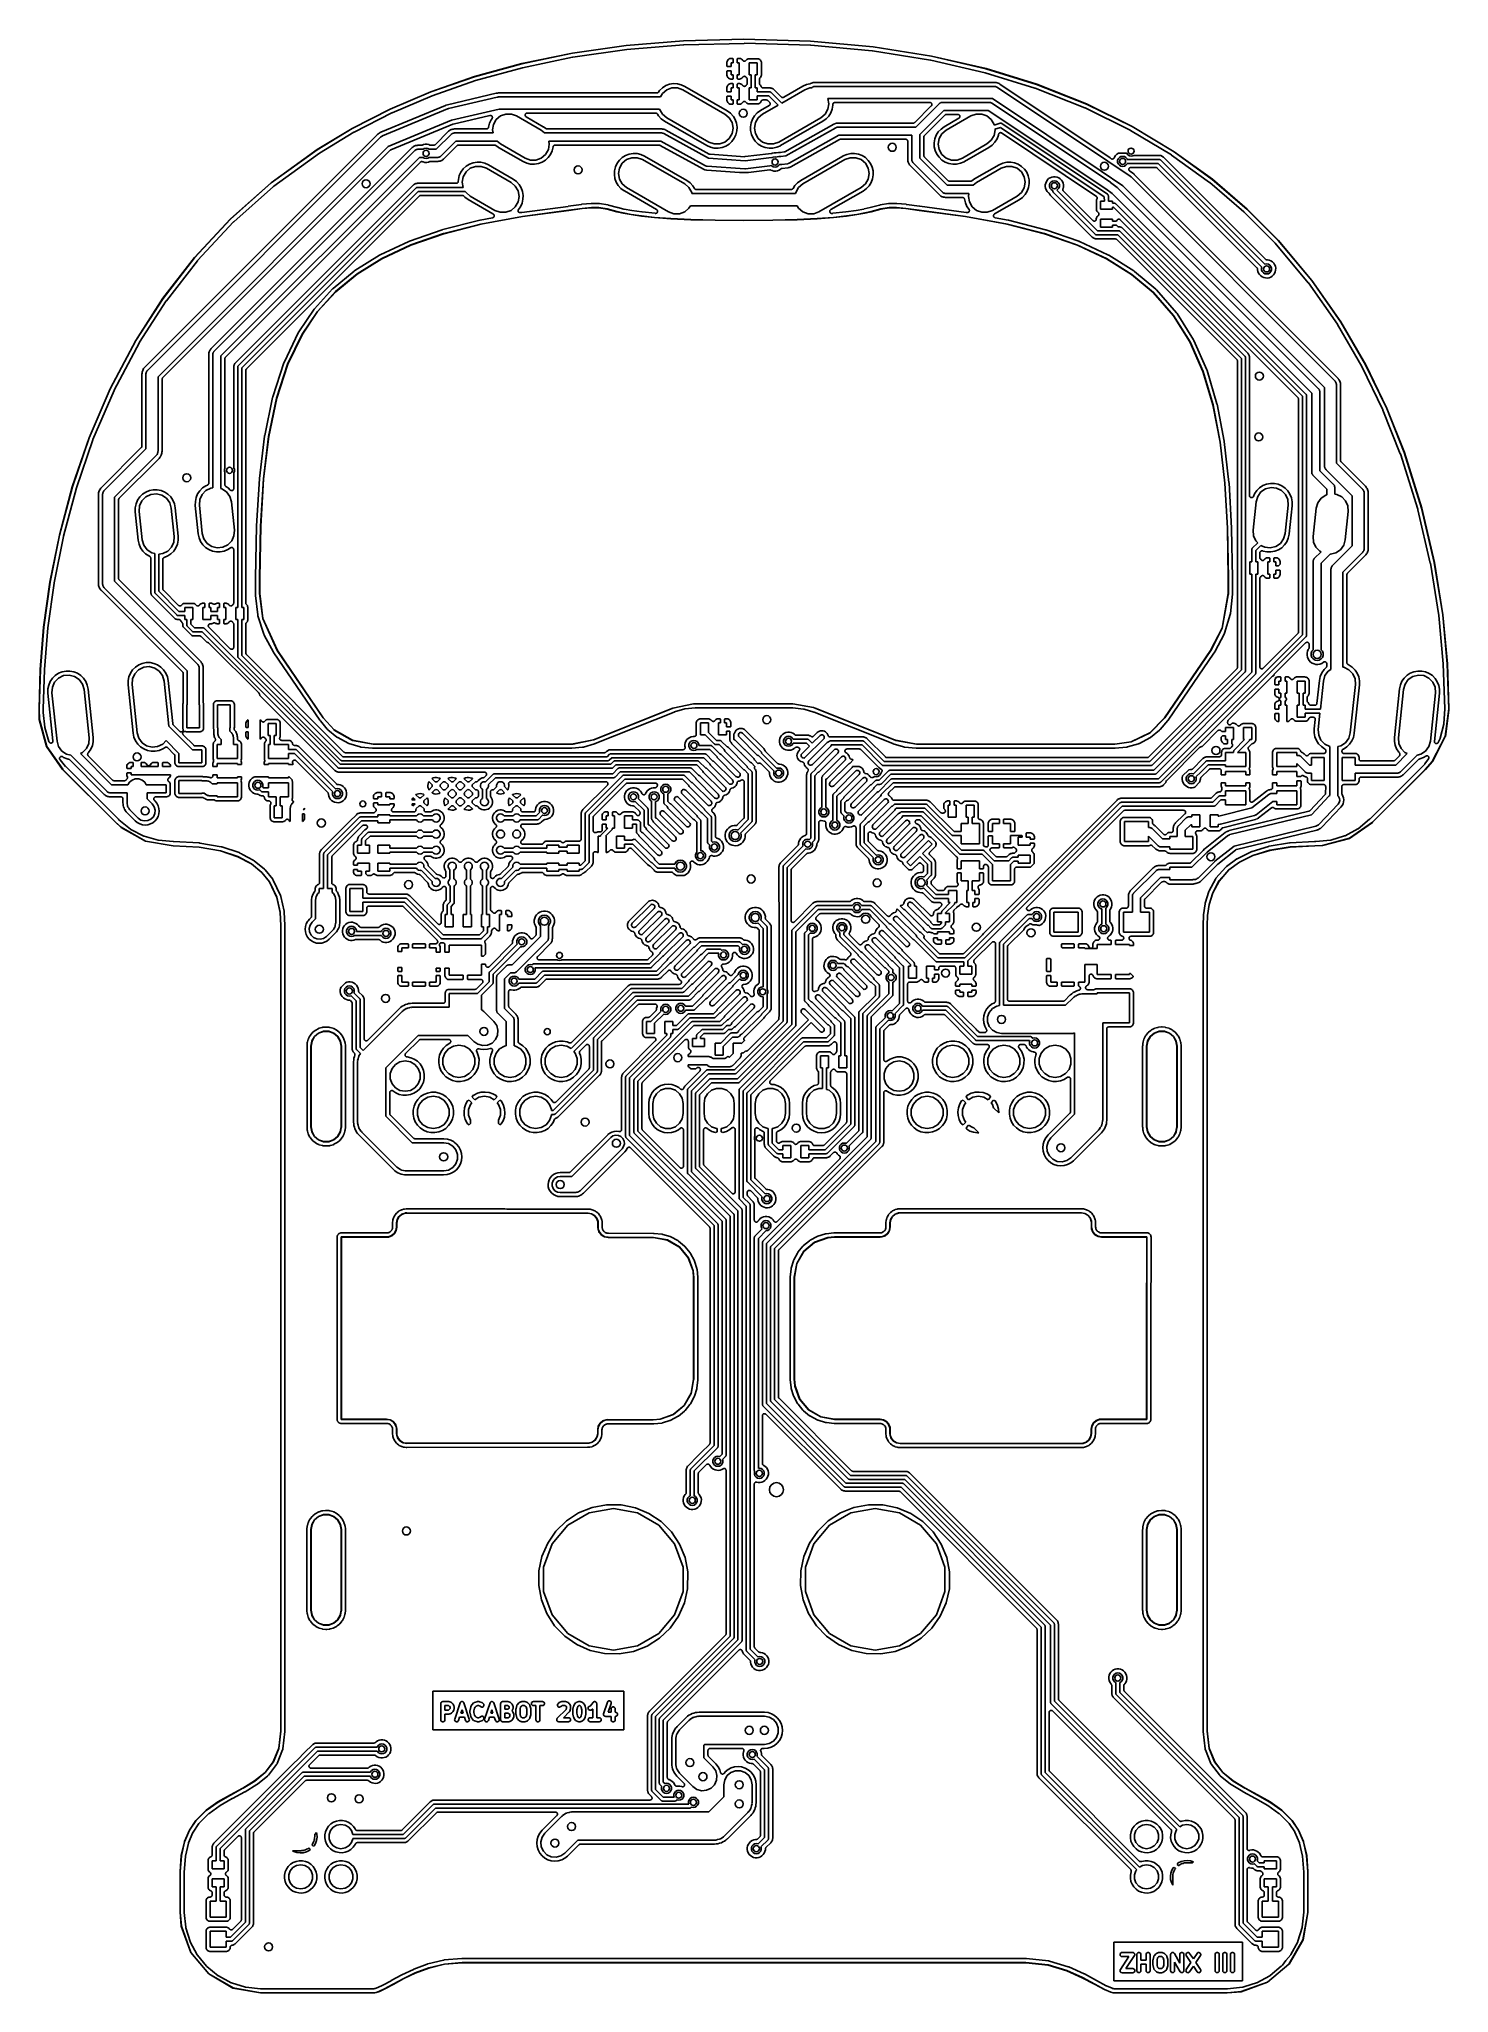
# Model space of a CAD drawing. Extents: x 69.6 to 139.6, y -158 to -61.
import ezdxf

# ---------------------------------------------------------------- set-up
doc = ezdxf.new("R2010")
doc.units = 0
doc.header["$MEASUREMENT"] = 0
doc.layers.add('BLACK', color=7, linetype='CONTINUOUS')

msp = doc.modelspace()

# ---------------------------------------------------------------- linework, layer by layer
at = {"layer": 'Black'}
for p, q in [((98.7376, -61.3419), (101.577, -61.1072)), ((101.577, -61.1072), (104.588, -61.027)), ((101.577, -61.1072), (101.577, -61.1072)), ((101.577, -61.1072), (101.577, -61.1072)), ((104.588, -61.037), (101.578, -61.1172)), ((104.588, -61.027), (104.588, -61.027)), ((104.588, -61.027), (104.588, -61.027)), ((104.588, -61.027), (107.898, -61.1242)), ((107.897, -61.1342), (104.588, -61.037)), ((93.5537, -62.2411), (96.0644, -61.7228)), ((96.0662, -61.7326), (93.5559, -62.2509)), ((93.5966, -62.4467), (96.0798, -61.9324)), ((96.0644, -61.7228), (96.0645, -61.7228)), ((96.0645, -61.7228), (96.0647, -61.7228)), ((96.0647, -61.7228), (98.7373, -61.342)), ((98.7386, -61.3519), (96.0662, -61.7326)), ((96.0798, -61.9324), (96.0874, -61.9322)), ((96.0874, -61.9322), (96.0907, -61.9311)), ((96.0907, -61.9311), (96.0947, -61.9306)), ((96.0947, -61.9306), (98.7648, -61.5506)), ((98.7373, -61.342), (98.7375, -61.342)), ((98.7375, -61.342), (98.7376, -61.3419)), ((101.578, -61.1172), (98.7386, -61.3519)), ((98.7648, -61.5506), (98.7678, -61.5507)), ((98.7678, -61.5507), (98.7707, -61.5499)), ((98.7707, -61.5499), (101.589, -61.3182)), ((101.589, -61.3182), (101.59, -61.3181)), ((101.59, -61.3181), (101.594, -61.3178)), ((101.59, -61.3181), (101.59, -61.3181)), ((101.594, -61.3178), (101.597, -61.3181)), ((101.597, -61.3181), (101.598, -61.3181)), ((101.598, -61.3181), (101.605, -61.3165)), ((101.605, -61.3165), (104.589, -61.2384)), ((103.788, -62.0658), (103.765, -62.0999)), ((103.818, -62.0368), (103.788, -62.0658)), ((103.852, -62.014), (103.818, -62.0368)), ((103.89, -61.9983), (103.852, -62.014)), ((103.93, -61.9903), (103.89, -61.9983)), ((104.026, -61.9903), (103.93, -61.9903)), ((104.045, -62.0092), (104.026, -61.9903)), ((104.045, -62.2003), (104.045, -62.0092)), ((104.274, -61.9903), (104.255, -62.0092)), ((104.255, -62.0092), (104.255, -62.2003)), ((104.37, -61.9903), (104.274, -61.9903)), ((104.411, -61.9983), (104.37, -61.9903)), ((104.449, -62.014), (104.411, -61.9983)), ((104.483, -62.0367), (104.449, -62.014)), ((104.512, -62.0658), (104.483, -62.0367)), ((104.523, -62.0817), (104.512, -62.0658)), ((104.53, -62.0892), (104.523, -62.0817)), ((104.589, -61.2384), (104.589, -61.2383)), ((104.589, -61.2383), (104.59, -61.2384)), ((104.59, -61.2384), (104.594, -61.2383)), ((104.594, -61.2383), (104.597, -61.2387)), ((104.597, -61.2387), (104.605, -61.2376)), ((104.597, -61.2387), (104.597, -61.2387)), ((104.605, -61.2376), (107.892, -61.3352)), ((104.689, -62.0817), (104.682, -62.0892)), ((104.695, -62.0722), (104.689, -62.0817)), ((104.723, -62.0445), (104.695, -62.0722)), ((104.756, -62.0228), (104.723, -62.0445)), ((104.792, -62.0079), (104.756, -62.0228)), ((104.831, -62.0003), (104.792, -62.0079)), ((105.221, -62.0001), (104.831, -62.0003)), ((105.27, -62.0004), (105.221, -62.0001)), ((105.308, -62.0083), (105.27, -62.0004)), ((105.345, -62.0235), (105.308, -62.0083)), ((105.377, -62.0454), (105.345, -62.0235)), ((105.405, -62.0733), (105.377, -62.0454)), ((105.426, -62.1059), (105.405, -62.0733)), ((107.892, -61.3352), (107.895, -61.3358)), ((107.895, -61.3358), (107.9, -61.3353)), ((110.999, -61.4183), (107.897, -61.1342)), ((107.898, -61.1242), (107.898, -61.1243)), ((107.898, -61.1243), (107.898, -61.1243)), ((107.898, -61.1243), (111, -61.4083)), ((107.9, -61.3353), (110.952, -61.6131)), ((110.952, -61.6131), (110.96, -61.6152)), ((110.96, -61.6152), (110.964, -61.6152)), ((110.964, -61.6152), (110.968, -61.6158)), ((110.968, -61.6158), (113.856, -62.0733)), ((113.898, -61.8776), (110.999, -61.4183)), ((111, -61.4083), (111, -61.4084)), ((111, -61.4084), (111, -61.4084)), ((111, -61.4084), (113.9, -61.8678)), ((113.856, -62.0733), (113.859, -62.0745)), ((113.859, -62.0745), (113.863, -62.0746)), ((113.863, -62.0746), (116.558, -62.6969)), ((116.603, -62.5008), (113.898, -61.8776)), ((113.9, -61.8678), (113.9, -61.8678)), ((113.9, -61.8678), (113.901, -61.8678)), ((113.901, -61.8678), (116.606, -62.4911)), ((89.0369, -63.6414), (91.1997, -62.8885)), ((91.2029, -62.898), (89.0403, -63.6508)), ((91.1997, -62.8885), (91.1999, -62.8885)), ((91.1999, -62.8885), (91.2001, -62.8884)), ((91.2001, -62.8884), (93.5534, -62.2412)), ((93.5559, -62.2509), (91.2029, -62.898)), ((91.2621, -63.0891), (93.5858, -62.4491)), ((93.5534, -62.2412), (93.5536, -62.2412)), ((93.5536, -62.2412), (93.5537, -62.2411)), ((93.5858, -62.4491), (93.5895, -62.4487)), ((93.5895, -62.4487), (93.5928, -62.4474)), ((93.5928, -62.4474), (93.5966, -62.4467)), ((103.749, -62.1379), (103.741, -62.1782)), ((103.741, -62.1782), (103.741, -62.2288)), ((103.741, -62.2288), (103.741, -62.376)), ((103.741, -62.376), (103.76, -62.395)), ((103.76, -62.605), (103.741, -62.624)), ((103.741, -62.624), (103.741, -62.7711)), ((103.741, -62.7711), (103.741, -62.8218)), ((103.741, -62.8218), (103.749, -62.8621)), ((103.765, -62.0999), (103.749, -62.1379)), ((103.749, -62.8621), (103.765, -62.9001)), ((103.76, -62.395), (103.951, -62.395)), ((103.951, -62.605), (103.76, -62.605)), ((103.765, -62.9001), (103.788, -62.9342)), ((103.788, -62.9342), (103.818, -62.9632)), ((103.818, -62.9632), (103.852, -62.986)), ((103.852, -62.986), (103.89, -63.0017)), ((103.89, -63.0017), (103.93, -63.0097)), ((103.93, -63.0097), (104.026, -63.0097)), ((103.951, -62.395), (103.951, -62.2003)), ((103.951, -62.2003), (104.045, -62.2003)), ((103.951, -62.7997), (103.951, -62.605)), ((104.045, -62.7997), (103.951, -62.7997)), ((104.026, -63.0097), (104.045, -62.9908)), ((104.045, -62.9908), (104.045, -62.7997)), ((104.255, -62.2003), (104.35, -62.2003)), ((104.35, -62.7997), (104.255, -62.7997)), ((104.255, -62.7997), (104.255, -62.9908)), ((104.255, -62.9908), (104.274, -63.0097)), ((104.274, -63.0097), (104.37, -63.0097)), ((104.35, -62.2003), (104.35, -62.7997)), ((104.37, -63.0097), (104.411, -63.0017)), ((104.411, -63.0017), (104.449, -62.986)), ((104.449, -62.986), (104.483, -62.9632)), ((104.483, -62.9632), (104.512, -62.9342)), ((104.512, -62.9342), (104.523, -62.9184)), ((104.523, -62.9184), (104.531, -62.9106)), ((104.537, -62.0977), (104.53, -62.0892)), ((104.531, -62.9106), (104.537, -62.9019)), ((104.542, -62.1016), (104.537, -62.0977)), ((104.537, -62.9019), (104.543, -62.8982)), ((104.547, -62.1067), (104.542, -62.1016)), ((104.543, -62.8982), (104.547, -62.8934)), ((104.557, -62.1112), (104.547, -62.1067)), ((104.547, -62.8934), (104.557, -62.8887)), ((104.565, -62.1171), (104.557, -62.1112)), ((104.557, -62.8887), (104.566, -62.8827)), ((104.572, -62.1188), (104.565, -62.1171)), ((104.566, -62.8827), (104.572, -62.8811)), ((104.578, -62.1219), (104.572, -62.1188)), ((104.572, -62.8811), (104.578, -62.8782)), ((104.589, -62.123), (104.578, -62.1219)), ((104.578, -62.8782), (104.589, -62.877)), ((104.599, -62.1255), (104.589, -62.123)), ((104.589, -62.877), (104.6, -62.8745)), ((104.606, -62.1248), (104.599, -62.1255)), ((104.6, -62.8745), (104.606, -62.8752)), ((104.613, -62.1255), (104.606, -62.1248)), ((104.606, -62.8752), (104.613, -62.8745)), ((104.623, -62.123), (104.613, -62.1255)), ((104.613, -62.8745), (104.623, -62.8772)), ((104.634, -62.1219), (104.623, -62.123)), ((104.623, -62.8772), (104.634, -62.8784)), ((104.64, -62.1188), (104.634, -62.1219)), ((104.634, -62.8784), (104.64, -62.8813)), ((104.647, -62.1171), (104.64, -62.1188)), ((104.64, -62.8813), (104.647, -62.8829)), ((104.655, -62.1112), (104.647, -62.1171)), ((104.647, -62.8829), (104.656, -62.889)), ((104.665, -62.1067), (104.655, -62.1112)), ((104.656, -62.889), (104.665, -62.8938)), ((104.67, -62.1016), (104.665, -62.1067)), ((104.665, -62.8938), (104.67, -62.8986)), ((104.675, -62.0977), (104.67, -62.1016)), ((104.67, -62.8986), (104.675, -62.9024)), ((104.682, -62.0892), (104.675, -62.0977)), ((104.675, -62.9024), (104.682, -62.9111)), ((104.682, -62.9111), (104.689, -62.919)), ((104.689, -62.919), (104.694, -62.9267)), ((104.694, -62.9267), (104.721, -62.9534)), ((104.721, -62.9534), (104.723, -62.9569)), ((104.723, -62.9569), (104.727, -62.9596)), ((104.727, -62.9596), (104.733, -62.9711)), ((104.733, -62.9711), (104.741, -62.9819)), ((104.741, -62.9819), (104.742, -62.986)), ((104.742, -62.986), (104.744, -62.9897)), ((104.744, -62.9897), (104.746, -63.0027)), ((104.746, -63.0027), (104.75, -63.0155)), ((104.75, -63.0155), (104.749, -63.0197)), ((104.749, -63.0197), (104.75, -63.0239)), ((104.75, -63.0239), (104.75, -63.2263)), ((104.85, -62.7997), (104.85, -62.2003)), ((104.85, -62.2003), (105.249, -62.2003)), ((104.95, -62.7997), (104.85, -62.7997)), ((104.95, -63.4503), (104.95, -62.7997)), ((105.249, -62.7997), (105.15, -62.7997)), ((105.15, -62.7997), (105.15, -63.4503)), ((105.249, -62.2003), (105.249, -62.7997)), ((105.35, -63.0138), (105.354, -63.0014)), ((105.351, -63.0184), (105.35, -63.0138)), ((105.35, -63.0229), (105.351, -63.0184)), ((105.35, -63.2269), (105.35, -63.0229)), ((105.354, -63.0014), (105.356, -62.9887)), ((105.356, -62.9887), (105.358, -62.9847)), ((105.358, -62.9847), (105.36, -62.9803)), ((105.36, -62.9803), (105.367, -62.9698)), ((105.367, -62.9698), (105.373, -62.9586)), ((105.373, -62.9586), (105.377, -62.9557)), ((105.377, -62.9557), (105.38, -62.9519)), ((105.38, -62.9519), (105.404, -62.9278)), ((105.404, -62.9278), (105.426, -62.8953)), ((105.441, -62.1422), (105.426, -62.1059)), ((105.426, -62.8953), (105.441, -62.8592)), ((105.449, -62.1807), (105.441, -62.1422)), ((105.441, -62.8592), (105.449, -62.8207)), ((105.449, -62.772), (105.449, -62.1807)), ((105.449, -62.8207), (105.449, -62.772)), ((116.558, -62.6969), (116.561, -62.6983)), ((116.561, -62.6983), (116.567, -62.699)), ((116.567, -62.699), (119.033, -63.4575)), ((119.119, -63.2765), (116.603, -62.5008)), ((116.606, -62.4911), (116.606, -62.4912)), ((116.606, -62.4912), (116.606, -62.4912)), ((116.606, -62.4912), (119.122, -63.267)), ((87.0164, -64.5025), (89.0366, -63.6416)), ((89.0403, -63.6508), (87.0205, -64.5117)), ((87.1238, -64.685), (89.1004, -63.8419)), ((89.0366, -63.6416), (89.0367, -63.6415)), ((89.0367, -63.6415), (89.0369, -63.6414)), ((89.1004, -63.8419), (89.1037, -63.8412)), ((89.1037, -63.8412), (89.1067, -63.8395)), ((89.1067, -63.8395), (91.2557, -63.0911)), ((92.2847, -63.7137), (89.8666, -64.2853)), ((89.9078, -64.4811), (92.331, -63.9081)), ((91.2557, -63.0911), (91.259, -63.0906)), ((91.259, -63.0906), (91.2621, -63.0891)), ((92.2874, -63.7131), (92.2847, -63.7137)), ((92.2878, -63.713), (92.2874, -63.7131)), ((92.2885, -63.7128), (92.2878, -63.713)), ((92.2925, -63.7119), (92.2885, -63.7128)), ((92.2951, -63.7108), (92.2925, -63.7119)), ((92.2953, -63.7107), (92.2951, -63.7108)), ((92.3534, -63.7051), (92.2953, -63.7107)), ((92.331, -63.9081), (92.3657, -63.906)), ((92.3545, -63.7047), (92.3534, -63.7051)), ((92.3556, -63.7048), (92.3545, -63.7047)), ((92.3964, -63.6999), (92.3556, -63.7048)), ((92.3657, -63.906), (92.4, -63.9)), ((92.4019, -63.7003), (92.3964, -63.6999)), ((92.4, -63.9), (100.437, -63.9)), ((92.4049, -63.7), (92.4019, -63.7003)), ((100.258, -63.7), (92.4049, -63.7)), ((100.27, -63.6979), (100.258, -63.7)), ((100.282, -63.697), (100.27, -63.6979)), ((100.287, -63.6949), (100.282, -63.697)), ((100.292, -63.694), (100.287, -63.6949)), ((100.302, -63.6879), (100.292, -63.694)), ((100.314, -63.6829), (100.302, -63.6879)), ((100.317, -63.6792), (100.314, -63.6829)), ((100.322, -63.6766), (100.317, -63.6792)), ((100.33, -63.6673), (100.322, -63.6766)), ((100.339, -63.6588), (100.33, -63.6673)), ((100.4, -63.5745), (100.339, -63.6588)), ((100.543, -63.4419), (100.4, -63.5745)), ((100.437, -63.9), (100.538, -63.7256)), ((100.538, -63.7256), (100.75, -63.547)), ((100.709, -63.3397), (100.543, -63.4419)), ((100.892, -63.2717), (100.709, -63.3397)), ((100.75, -63.547), (101.011, -63.452)), ((101.085, -63.2405), (100.892, -63.2717)), ((101.011, -63.452), (101.289, -63.452)), ((101.28, -63.2473), (101.085, -63.2405)), ((101.469, -63.2919), (101.28, -63.2473)), ((101.289, -63.452), (101.55, -63.547)), ((101.652, -63.3745), (101.469, -63.2919)), ((101.55, -63.547), (103.642, -64.7546)), ((103.745, -64.583), (101.652, -63.3745)), ((103.749, -63.3879), (103.741, -63.4282)), ((103.741, -63.4282), (103.741, -63.4788)), ((103.741, -63.4788), (103.741, -63.626)), ((103.741, -63.626), (103.76, -63.645)), ((103.76, -63.855), (103.741, -63.874)), ((103.741, -63.874), (103.741, -64.0211)), ((103.741, -64.0211), (103.741, -64.0718)), ((103.765, -63.3499), (103.749, -63.3879)), ((103.76, -63.645), (103.951, -63.645)), ((103.951, -63.855), (103.76, -63.855)), ((103.788, -63.3158), (103.765, -63.3499)), ((103.818, -63.2868), (103.788, -63.3158)), ((103.852, -63.264), (103.818, -63.2868)), ((103.89, -63.2483), (103.852, -63.264)), ((103.93, -63.2403), (103.89, -63.2483)), ((104.026, -63.2403), (103.93, -63.2403)), ((103.951, -63.645), (103.951, -63.4503)), ((103.951, -63.4503), (104.045, -63.4503)), ((103.951, -64.0497), (103.951, -63.855)), ((104.045, -63.2592), (104.026, -63.2403)), ((104.045, -63.4503), (104.045, -63.2592)), ((104.274, -63.2403), (104.255, -63.2592)), ((104.255, -63.2592), (104.255, -63.4503)), ((104.255, -63.4503), (104.35, -63.4503)), ((104.37, -63.2403), (104.274, -63.2403)), ((104.35, -63.4503), (104.35, -64.0497)), ((104.411, -63.2483), (104.37, -63.2403)), ((104.449, -63.264), (104.411, -63.2483)), ((104.483, -63.2867), (104.449, -63.264)), ((104.512, -63.3158), (104.483, -63.2867)), ((104.523, -63.3317), (104.512, -63.3158)), ((104.53, -63.3392), (104.523, -63.3317)), ((104.537, -63.3477), (104.53, -63.3392)), ((104.542, -63.3516), (104.537, -63.3477)), ((104.547, -63.3567), (104.542, -63.3516)), ((104.557, -63.3612), (104.547, -63.3567)), ((104.565, -63.3671), (104.557, -63.3612)), ((104.572, -63.3688), (104.565, -63.3671)), ((104.578, -63.3719), (104.572, -63.3688)), ((104.589, -63.373), (104.578, -63.3719)), ((104.599, -63.3755), (104.589, -63.373)), ((104.606, -63.3748), (104.599, -63.3755)), ((104.613, -63.3755), (104.606, -63.3748)), ((104.623, -63.373), (104.613, -63.3755)), ((104.634, -63.3719), (104.623, -63.373)), ((104.64, -63.3688), (104.634, -63.3719)), ((104.647, -63.3671), (104.64, -63.3688)), ((104.655, -63.3612), (104.647, -63.3671)), ((104.665, -63.3567), (104.655, -63.3612)), ((104.67, -63.3516), (104.665, -63.3567)), ((104.675, -63.3477), (104.67, -63.3516)), ((104.682, -63.3392), (104.675, -63.3477)), ((104.689, -63.3317), (104.682, -63.3392)), ((104.695, -63.3222), (104.689, -63.3317)), ((104.72, -63.2972), (104.695, -63.3222)), ((104.723, -63.2935), (104.72, -63.2972)), ((104.727, -63.2905), (104.723, -63.2935)), ((104.733, -63.2794), (104.727, -63.2905)), ((104.74, -63.2688), (104.733, -63.2794)), ((104.742, -63.2644), (104.74, -63.2688)), ((104.744, -63.2605), (104.742, -63.2644)), ((104.746, -63.2478), (104.744, -63.2605)), ((104.75, -63.2353), (104.746, -63.2478)), ((104.75, -63.2263), (104.749, -63.2308)), ((104.749, -63.2308), (104.75, -63.2353)), ((104.85, -64.0497), (104.85, -63.4503)), ((104.85, -63.4503), (104.95, -63.4503)), ((105.15, -63.4503), (105.249, -63.4503)), ((105.249, -63.4503), (105.249, -63.65)), ((105.249, -63.65), (105.862, -63.65)), ((105.821, -63.85), (105.249, -63.85)), ((105.249, -63.85), (105.249, -64.0497)), ((105.351, -63.2311), (105.35, -63.2269)), ((105.35, -63.2353), (105.351, -63.2311)), ((105.354, -63.2481), (105.35, -63.2353)), ((105.356, -63.2612), (105.354, -63.2481)), ((105.358, -63.2648), (105.356, -63.2612)), ((105.359, -63.2689), (105.358, -63.2648)), ((105.367, -63.2798), (105.359, -63.2689)), ((105.373, -63.2912), (105.367, -63.2798)), ((105.377, -63.2939), (105.373, -63.2912)), ((105.379, -63.2974), (105.377, -63.2939)), ((105.405, -63.3233), (105.379, -63.2974)), ((105.426, -63.3559), (105.405, -63.3233)), ((105.44, -63.3881), (105.426, -63.3559)), ((105.443, -63.3937), (105.44, -63.3881)), ((105.446, -63.4), (105.443, -63.3937)), ((105.452, -63.4083), (105.446, -63.4)), ((105.458, -63.4174), (105.452, -63.4083)), ((105.464, -63.4215), (105.458, -63.4174)), ((105.468, -63.4266), (105.464, -63.4215)), ((105.477, -63.432), (105.468, -63.4266)), ((105.486, -63.4386), (105.477, -63.432)), ((105.492, -63.4406), (105.486, -63.4386)), ((105.498, -63.444), (105.492, -63.4406)), ((105.509, -63.4458), (105.498, -63.444)), ((105.519, -63.4491), (105.509, -63.4458)), ((105.526, -63.4488), (105.519, -63.4491)), ((105.532, -63.45), (105.526, -63.4488)), ((105.862, -63.45), (105.532, -63.45)), ((106.281, -64.3098), (105.821, -63.85)), ((105.893, -63.4535), (105.862, -63.45)), ((105.862, -63.65), (105.866, -63.6508)), ((105.866, -63.6508), (105.871, -63.6504)), ((105.871, -63.6504), (105.883, -63.6538)), ((105.883, -63.6538), (105.896, -63.656)), ((105.894, -63.4535), (105.893, -63.4535)), ((105.894, -63.4536), (105.894, -63.4535)), ((105.923, -63.4565), (105.894, -63.4536)), ((105.896, -63.656), (105.9, -63.6582)), ((105.9, -63.6582), (105.904, -63.6594)), ((105.904, -63.6594), (105.915, -63.6669)), ((105.915, -63.6669), (105.926, -63.6734)), ((105.95, -63.4652), (105.923, -63.4565)), ((105.926, -63.6734), (105.929, -63.6768)), ((105.929, -63.6768), (105.933, -63.6793)), ((105.933, -63.6793), (106.46, -64.2062)), ((105.951, -63.4653), (105.95, -63.4652)), ((105.951, -63.4656), (105.951, -63.4653)), ((105.979, -63.4739), (105.951, -63.4656)), ((106.004, -63.4878), (105.979, -63.4739)), ((106.004, -63.4879), (106.004, -63.4878)), ((106.005, -63.4883), (106.004, -63.4879)), ((106.03, -63.5018), (106.005, -63.4883)), ((106.052, -63.5203), (106.03, -63.5018)), ((106.052, -63.5205), (106.052, -63.5203)), ((106.053, -63.521), (106.052, -63.5205)), ((106.078, -63.5413), (106.053, -63.521)), ((106.438, -63.9021), (106.078, -63.5413)), ((106.449, -63.9096), (106.438, -63.9021)), ((106.459, -63.918), (106.449, -63.9096)), ((106.463, -63.9195), (106.459, -63.918)), ((106.46, -64.2062), (107.602, -63.547)), ((106.467, -63.922), (106.463, -63.9195)), ((106.479, -63.9254), (106.467, -63.922)), ((106.492, -63.9299), (106.479, -63.9254)), ((106.496, -63.9299), (106.492, -63.9299)), ((106.5, -63.931), (106.496, -63.9299)), ((106.513, -63.9299), (106.5, -63.931)), ((106.526, -63.9299), (106.513, -63.9299)), ((106.531, -63.9284), (106.526, -63.9299)), ((106.535, -63.928), (106.531, -63.9284)), ((106.547, -63.9225), (106.535, -63.928)), ((106.559, -63.918), (106.547, -63.9225)), ((107.504, -63.3723), (106.559, -63.918)), ((107.513, -63.3674), (107.504, -63.3723)), ((107.696, -63.2875), (107.513, -63.3674)), ((107.602, -63.547), (107.863, -63.452)), ((107.85, -63.2536), (107.696, -63.2875)), ((107.862, -63.2487), (107.85, -63.2536)), ((107.874, -63.2447), (107.862, -63.2487)), ((107.863, -63.452), (107.926, -63.452)), ((107.893, -63.2351), (107.874, -63.2447)), ((107.894, -63.2346), (107.893, -63.2348)), ((107.893, -63.2348), (107.893, -63.2351)), ((107.936, -63.2119), (107.894, -63.2346)), ((107.926, -63.452), (107.932, -63.4452)), ((107.932, -63.4452), (107.966, -63.4256)), ((107.983, -63.1985), (107.936, -63.2119)), ((107.966, -63.4256), (107.998, -63.4031)), ((107.984, -63.1982), (107.983, -63.1983)), ((107.983, -63.1983), (107.983, -63.1985)), ((108.03, -63.1842), (107.984, -63.1982)), ((107.998, -63.4031), (108.01, -63.3997)), ((108.01, -63.3997), (108.022, -63.3931)), ((108.022, -63.3931), (108.06, -63.3863)), ((108.078, -63.18), (108.03, -63.1842)), ((108.06, -63.3863), (108.098, -63.3761)), ((108.079, -63.1799), (108.078, -63.1799)), ((108.078, -63.1799), (108.078, -63.18)), ((108.129, -63.175), (108.079, -63.1799)), ((108.098, -63.3761), (108.111, -63.3773)), ((108.111, -63.3773), (108.124, -63.375)), ((108.124, -63.375), (117.015, -63.375)), ((117.015, -63.175), (108.129, -63.175)), ((116.924, -63.975), (108.755, -63.975)), ((108.755, -63.975), (108.802, -64.2398)), ((122.319, -67.591), (116.924, -63.975)), ((117.016, -63.175), (117.015, -63.175)), ((117.015, -63.375), (117.051, -63.3813)), ((117.017, -63.175), (117.016, -63.175)), ((117.016, -63.175), (117.016, -63.175)), ((117.067, -63.1806), (117.017, -63.175)), ((117.017, -63.175), (117.017, -63.175)), ((117.051, -63.3813), (117.087, -63.3837)), ((117.068, -63.1806), (117.067, -63.1806)), ((117.068, -63.1807), (117.068, -63.1806)), ((117.116, -63.1856), (117.068, -63.1807)), ((117.087, -63.3837), (117.102, -63.3903)), ((117.102, -63.3903), (117.118, -63.3931)), ((117.162, -63.2002), (117.116, -63.1856)), ((117.118, -63.3931), (117.149, -63.4112)), ((117.149, -63.4112), (117.182, -63.4258)), ((117.163, -63.2003), (117.162, -63.2002)), ((117.163, -63.2005), (117.163, -63.2003)), ((117.209, -63.2146), (117.163, -63.2005)), ((117.182, -63.4258), (122.653, -67.0926)), ((117.252, -63.2378), (117.209, -63.2146)), ((117.252, -63.238), (117.252, -63.2378)), ((117.253, -63.2383), (117.252, -63.238)), ((117.297, -63.2622), (117.253, -63.2383)), ((122.766, -66.923), (117.297, -63.2622)), ((119.033, -63.4575), (119.038, -63.4602)), ((119.038, -63.4602), (119.042, -63.4611)), ((119.042, -63.4611), (119.046, -63.4625)), ((119.046, -63.4625), (121.514, -64.44)), ((121.588, -64.253), (119.119, -63.2765)), ((119.122, -63.267), (119.122, -63.2671)), ((119.122, -63.2671), (119.123, -63.2671)), ((119.123, -63.2671), (121.592, -64.2437)), ((85.1341, -65.4636), (87.0161, -64.5027)), ((87.0205, -64.5117), (85.1388, -65.4724)), ((85.2297, -65.6505), (87.1079, -64.6936)), ((89.7605, -64.3228), (86.5615, -65.6479)), ((86.6334, -65.8345), (89.862, -64.4959)), ((87.0161, -64.5027), (87.0162, -64.5026)), ((87.0162, -64.5026), (87.0164, -64.5025)), ((87.1079, -64.6936), (87.1091, -64.6928)), ((87.1091, -64.6928), (87.1108, -64.6921)), ((87.1108, -64.6921), (87.1122, -64.6914)), ((87.1122, -64.6914), (87.1134, -64.691)), ((87.1134, -64.691), (87.1168, -64.6896)), ((87.1168, -64.6896), (87.1238, -64.685)), ((89.7645, -64.3203), (89.7605, -64.3228)), ((89.7738, -64.317), (89.7645, -64.3203)), ((89.7766, -64.3155), (89.7738, -64.317)), ((89.7797, -64.3148), (89.7766, -64.3155)), ((89.7856, -64.3124), (89.7797, -64.3148)), ((89.7883, -64.3113), (89.7856, -64.3124)), ((89.8008, -64.3077), (89.7883, -64.3113)), ((89.8031, -64.3066), (89.8008, -64.3077)), ((89.8055, -64.3062), (89.8031, -64.3066)), ((89.8666, -64.2853), (89.8055, -64.3062)), ((89.862, -64.4959), (89.8856, -64.4906)), ((89.8856, -64.4906), (89.9078, -64.4811)), ((92.435, -64.5), (90.0694, -65.0594)), ((90.1465, -65.2467), (91.972, -64.8152)), ((91.972, -64.8152), (91.9887, -64.8142)), ((91.9887, -64.8142), (92.0055, -64.813)), ((92.0055, -64.813), (92.0061, -64.8132)), ((92.0061, -64.8132), (92.0067, -64.8132)), ((92.0067, -64.8132), (92.0227, -64.818)), ((92.0227, -64.818), (92.0389, -64.8226)), ((92.0759, -64.9713), (92.0332, -65.0301)), ((92.0389, -64.8226), (92.0394, -64.823)), ((92.0394, -64.823), (92.04, -64.8231)), ((92.04, -64.8231), (92.0534, -64.8332)), ((92.0534, -64.8332), (92.067, -64.843)), ((92.067, -64.843), (92.0673, -64.8435)), ((92.0673, -64.8435), (92.0678, -64.8439)), ((92.0678, -64.8439), (92.077, -64.8579)), ((92.0832, -64.9562), (92.0759, -64.9713)), ((92.077, -64.8579), (92.0864, -64.8718)), ((92.0908, -64.9412), (92.0832, -64.9562)), ((92.0864, -64.8718), (92.0865, -64.8724)), ((92.0865, -64.8724), (92.0869, -64.8729)), ((92.0869, -64.8729), (92.0907, -64.8893)), ((92.0907, -64.8893), (92.0948, -64.9055)), ((92.0909, -64.9406), (92.0908, -64.9412)), ((92.0911, -64.94), (92.0909, -64.9406)), ((92.0929, -64.9235), (92.0911, -64.94)), ((92.0949, -64.9067), (92.0929, -64.9235)), ((92.0948, -64.9055), (92.0947, -64.9061)), ((92.0947, -64.9061), (92.0949, -64.9067)), ((92.285, -65.0232), (92.4978, -64.8446)), ((100.396, -64.5), (92.435, -64.5)), ((92.4978, -64.8446), (92.7589, -64.7495)), ((92.7589, -64.7495), (93.0368, -64.7496)), ((93.0368, -64.7496), (93.2978, -64.8446)), ((93.2978, -64.8446), (94.5202, -65.5503)), ((93.7206, -64.8), (93.7221, -64.7914)), ((93.7221, -64.8086), (93.7206, -64.8)), ((93.7221, -64.7826), (93.7251, -64.7744)), ((93.7221, -64.7914), (93.7221, -64.7826)), ((93.7221, -64.8174), (93.7221, -64.8086)), ((93.7251, -64.8256), (93.7221, -64.8174)), ((93.7251, -64.7744), (93.7267, -64.7658)), ((93.7267, -64.8342), (93.7251, -64.8256)), ((93.7267, -64.7658), (93.731, -64.7582)), ((93.731, -64.8418), (93.7267, -64.8342)), ((93.731, -64.7582), (93.734, -64.75)), ((93.734, -64.85), (93.731, -64.8418)), ((93.734, -64.75), (93.7396, -64.7433)), ((93.7396, -64.8567), (93.734, -64.85)), ((93.7396, -64.7433), (93.744, -64.7357)), ((93.744, -64.8643), (93.7396, -64.8567)), ((93.744, -64.7357), (93.7507, -64.7301)), ((93.7507, -64.8699), (93.744, -64.8643)), ((93.7507, -64.7301), (93.7563, -64.7234)), ((93.7563, -64.8766), (93.7507, -64.8699)), ((93.7563, -64.7234), (93.7639, -64.719)), ((93.7639, -64.881), (93.7563, -64.8766)), ((93.7639, -64.719), (93.7706, -64.7134)), ((93.7706, -64.8866), (93.7639, -64.881)), ((93.7706, -64.7134), (93.7788, -64.7104)), ((94.6225, -65.3784), (93.7706, -64.8866)), ((93.7788, -64.7104), (93.7864, -64.706)), ((93.7864, -64.706), (93.795, -64.7045)), ((93.795, -64.7045), (93.8033, -64.7015)), ((93.8033, -64.7015), (93.812, -64.7015)), ((93.812, -64.7015), (93.8206, -64.7)), ((93.8206, -64.7), (100.208, -64.7)), ((100.208, -64.7), (100.224, -64.7028)), ((100.224, -64.7028), (100.24, -64.7053)), ((100.24, -64.7053), (100.241, -64.7058)), ((100.241, -64.7058), (100.242, -64.706)), ((100.242, -64.706), (100.256, -64.7142)), ((100.256, -64.7142), (100.27, -64.7221)), ((100.27, -64.7221), (100.271, -64.7229)), ((100.271, -64.7229), (100.272, -64.7234)), ((100.272, -64.7234), (100.283, -64.7359)), ((100.283, -64.7359), (100.293, -64.7482)), ((100.293, -64.7482), (100.347, -64.8368)), ((100.347, -64.8368), (100.479, -64.9809)), ((100.399, -64.5134), (100.396, -64.5)), ((100.538, -64.754), (100.399, -64.5134)), ((100.479, -64.9809), (100.639, -65.0993)), ((100.75, -64.9326), (100.538, -64.754)), ((102.842, -66.1403), (100.75, -64.9326)), ((103.642, -64.7546), (103.855, -64.9332)), ((103.741, -64.0718), (103.749, -64.1121)), ((103.753, -64.5879), (103.745, -64.583)), ((103.749, -64.1121), (103.765, -64.1501)), ((103.914, -64.7064), (103.753, -64.5879)), ((103.765, -64.1501), (103.788, -64.1842)), ((103.788, -64.1842), (103.818, -64.2132)), ((103.818, -64.2132), (103.852, -64.236)), ((103.852, -64.236), (103.89, -64.2517)), ((103.855, -64.9332), (103.994, -65.1738)), ((103.89, -64.2517), (103.93, -64.2597)), ((104.045, -64.8505), (103.914, -64.7064)), ((103.93, -64.2597), (104.026, -64.2597)), ((104.045, -64.0497), (103.951, -64.0497)), ((104.026, -64.2597), (104.045, -64.2408)), ((104.045, -64.2408), (104.045, -64.0497)), ((104.06, -64.8744), (104.045, -64.8505)), ((104.045, -64.8505), (104.045, -64.8505)), ((104.146, -65.0173), (104.06, -64.8744)), ((104.06, -64.8744), (104.06, -64.8744)), ((104.06, -64.8744), (104.06, -64.8744)), ((104.35, -64.0497), (104.255, -64.0497)), ((104.255, -64.0497), (104.255, -64.2408)), ((104.255, -64.2408), (104.274, -64.2597)), ((104.274, -64.2597), (104.37, -64.2597)), ((104.37, -64.2597), (104.411, -64.2517)), ((104.411, -64.2517), (104.449, -64.236)), ((104.449, -64.236), (104.483, -64.2132)), ((104.483, -64.2132), (104.512, -64.1842)), ((104.512, -64.1842), (104.523, -64.1684)), ((104.523, -64.1684), (104.531, -64.1606)), ((104.531, -64.1606), (104.537, -64.1519)), ((104.537, -64.1519), (104.543, -64.1482)), ((104.543, -64.1482), (104.547, -64.1434)), ((104.547, -64.1434), (104.557, -64.1387)), ((104.557, -64.1387), (104.566, -64.1327)), ((104.566, -64.1327), (104.572, -64.1311)), ((104.572, -64.1311), (104.578, -64.1282)), ((104.578, -64.1282), (104.589, -64.127)), ((104.589, -64.127), (104.6, -64.1245)), ((104.6, -64.1245), (104.606, -64.1252)), ((104.606, -64.1252), (104.613, -64.1245)), ((104.613, -64.1245), (104.623, -64.1272)), ((104.623, -64.1272), (104.634, -64.1284)), ((104.634, -64.1284), (104.64, -64.1313)), ((104.64, -64.1313), (104.647, -64.1329)), ((104.647, -64.1329), (104.656, -64.139)), ((104.656, -64.139), (104.665, -64.1438)), ((104.665, -64.1438), (104.67, -64.1486)), ((104.67, -64.1486), (104.675, -64.1524)), ((104.675, -64.1524), (104.682, -64.1611)), ((104.682, -64.1611), (104.689, -64.169)), ((104.689, -64.169), (104.694, -64.1767)), ((104.694, -64.1767), (104.722, -64.2046)), ((104.722, -64.2046), (104.755, -64.2265)), ((104.755, -64.2265), (104.791, -64.2417)), ((104.791, -64.2417), (104.829, -64.2496)), ((104.829, -64.2496), (104.878, -64.2499)), ((105.249, -64.0497), (104.85, -64.0497)), ((104.878, -64.2499), (105.269, -64.2497)), ((105.115, -64.8393), (105.012, -65.0048)), ((105.249, -64.6971), (105.115, -64.8393)), ((105.158, -65.1738), (105.297, -64.9332)), ((105.411, -64.5807), (105.249, -64.6971)), ((105.269, -64.2497), (105.307, -64.2421)), ((105.297, -64.9332), (105.51, -64.7546)), ((105.307, -64.2421), (105.343, -64.2272)), ((105.343, -64.2272), (105.376, -64.2055)), ((105.376, -64.2055), (105.404, -64.1778)), ((105.404, -64.1778), (105.426, -64.1453)), ((105.842, -64.3321), (105.411, -64.5807)), ((105.426, -64.1453), (105.44, -64.1112)), ((105.44, -64.1112), (105.443, -64.1059)), ((105.443, -64.1059), (105.446, -64.1)), ((105.446, -64.1), (105.453, -64.0914)), ((105.453, -64.0914), (105.459, -64.0821)), ((105.459, -64.0821), (105.464, -64.0782)), ((105.464, -64.0782), (105.468, -64.0734)), ((105.468, -64.0734), (105.478, -64.0678)), ((105.478, -64.0678), (105.487, -64.0611)), ((105.487, -64.0611), (105.493, -64.0592)), ((105.493, -64.0592), (105.498, -64.056)), ((105.498, -64.056), (105.509, -64.0541)), ((105.509, -64.0541), (105.52, -64.0508)), ((105.51, -64.7546), (106.281, -64.3098)), ((105.52, -64.0508), (105.526, -64.0511)), ((105.526, -64.0511), (105.532, -64.05)), ((105.532, -64.05), (105.696, -64.05)), ((105.696, -64.05), (105.701, -64.0508)), ((105.701, -64.0508), (105.705, -64.0504)), ((105.705, -64.0504), (105.718, -64.0538)), ((105.718, -64.0538), (105.731, -64.056)), ((105.731, -64.056), (105.734, -64.0582)), ((105.734, -64.0582), (105.739, -64.0594)), ((105.739, -64.0594), (105.749, -64.0669)), ((105.749, -64.0669), (105.761, -64.0734)), ((105.761, -64.0734), (105.763, -64.0768)), ((105.763, -64.0768), (105.767, -64.0793)), ((105.767, -64.0793), (105.863, -64.1748)), ((105.845, -64.3293), (105.842, -64.3321)), ((105.849, -64.3274), (105.845, -64.3293)), ((105.858, -64.3182), (105.849, -64.3274)), ((105.868, -64.3098), (105.858, -64.3182)), ((105.863, -64.1748), (105.865, -64.1784)), ((105.865, -64.1784), (105.868, -64.1812)), ((105.868, -64.1812), (105.875, -64.1925)), ((105.871, -64.306), (105.868, -64.3098)), ((105.874, -64.3029), (105.871, -64.306)), ((105.879, -64.291), (105.874, -64.3029)), ((105.875, -64.1925), (105.882, -64.2032)), ((105.886, -64.2797), (105.879, -64.291)), ((105.882, -64.2032), (105.884, -64.2075)), ((105.884, -64.2075), (105.886, -64.2113)), ((105.886, -64.2113), (105.888, -64.2242)), ((105.887, -64.2754), (105.886, -64.2797)), ((105.888, -64.2714), (105.887, -64.2754)), ((105.888, -64.2242), (105.891, -64.2368)), ((105.89, -64.2584), (105.888, -64.2714)), ((105.892, -64.2455), (105.89, -64.2584)), ((105.891, -64.2368), (105.891, -64.2412)), ((105.891, -64.2412), (105.892, -64.2455)), ((108.402, -64.9326), (106.31, -66.1403)), ((108.614, -64.754), (108.402, -64.9326)), ((108.5, -65.1065), (108.663, -64.9901)), ((108.753, -64.5134), (108.614, -64.754)), ((108.663, -64.9901), (108.797, -64.8479)), ((108.802, -64.2398), (108.753, -64.5134)), ((108.797, -64.8479), (108.9, -64.6825)), ((108.9, -64.6825), (108.969, -64.5001)), ((108.969, -64.5001), (109.002, -64.3078)), ((109.001, -64.2778), (109.002, -64.2678)), ((109.002, -64.3078), (109.001, -64.2778)), ((109.002, -64.2576), (109.005, -64.2507)), ((109.002, -64.2678), (109.002, -64.2576)), ((109.005, -64.2507), (109.006, -64.2434)), ((109.006, -64.2434), (109.011, -64.2345)), ((109.011, -64.2345), (109.014, -64.225)), ((109.014, -64.225), (109.019, -64.2194)), ((109.019, -64.2194), (109.023, -64.2129)), ((109.023, -64.2129), (109.03, -64.2062)), ((109.03, -64.2062), (109.037, -64.1984)), ((109.037, -64.1984), (109.043, -64.1947)), ((109.043, -64.1947), (109.048, -64.1898)), ((109.048, -64.1898), (109.058, -64.1861)), ((109.058, -64.1861), (109.067, -64.181)), ((109.067, -64.181), (109.074, -64.1798)), ((109.074, -64.1798), (109.081, -64.177)), ((109.081, -64.177), (109.091, -64.1768)), ((109.091, -64.1768), (109.101, -64.175)), ((109.101, -64.175), (113.818, -64.175)), ((113.889, -64.3457), (113.064, -65.1707)), ((113.117, -65.4), (114.289, -64.2286)), ((114.513, -64.57), (113.32, -65.7628)), ((113.549, -65.8164), (114.566, -64.7993)), ((113.818, -64.175), (113.831, -64.1773)), ((113.831, -64.1773), (113.844, -64.1784)), ((113.844, -64.1784), (113.848, -64.1803)), ((113.848, -64.1803), (113.852, -64.181)), ((113.852, -64.181), (113.863, -64.1876)), ((113.863, -64.1876), (113.875, -64.1931)), ((113.875, -64.1931), (113.878, -64.1962)), ((113.878, -64.1962), (113.882, -64.1984)), ((113.882, -64.1984), (113.891, -64.2084)), ((113.896, -64.335), (113.889, -64.3457)), ((113.891, -64.2084), (113.9, -64.2176)), ((113.904, -64.325), (113.896, -64.335)), ((113.9, -64.2176), (113.902, -64.2216)), ((113.902, -64.2216), (113.904, -64.225)), ((113.904, -64.225), (113.909, -64.2373)), ((113.906, -64.3209), (113.904, -64.325)), ((113.909, -64.3173), (113.906, -64.3209)), ((113.909, -64.2373), (113.914, -64.2491)), ((113.912, -64.3047), (113.909, -64.3173)), ((113.916, -64.2924), (113.912, -64.3047)), ((113.914, -64.2491), (113.915, -64.2535)), ((113.915, -64.2535), (113.916, -64.2576)), ((113.916, -64.2576), (113.916, -64.2707)), ((113.916, -64.2707), (113.918, -64.2837)), ((113.918, -64.2837), (113.916, -64.288)), ((113.916, -64.288), (113.916, -64.2924)), ((114.289, -64.2286), (114.296, -64.2235)), ((114.296, -64.2235), (114.301, -64.2168)), ((114.301, -64.2168), (114.324, -64.2037)), ((114.324, -64.2037), (114.345, -64.1887)), ((114.345, -64.1887), (114.354, -64.1865)), ((114.354, -64.1865), (114.362, -64.1821)), ((114.362, -64.1821), (114.387, -64.1775)), ((114.387, -64.1775), (114.413, -64.1708)), ((114.413, -64.1708), (114.421, -64.1715)), ((114.421, -64.1715), (114.43, -64.17)), ((114.43, -64.17), (116.78, -64.17)), ((116.719, -64.57), (114.513, -64.57)), ((115.26, -64.9566), (114.533, -65.3761)), ((114.566, -64.7993), (114.57, -64.7968)), ((114.57, -64.7968), (114.573, -64.7934)), ((114.573, -64.7934), (114.584, -64.7869)), ((114.584, -64.7869), (114.595, -64.7794)), ((114.595, -64.7794), (114.599, -64.7782)), ((114.599, -64.7782), (114.603, -64.776)), ((114.603, -64.776), (114.616, -64.7738)), ((114.616, -64.7738), (114.628, -64.7704)), ((114.628, -64.7704), (114.633, -64.7708)), ((114.632, -65.5503), (115.854, -64.8446)), ((114.633, -64.7708), (114.637, -64.77)), ((114.637, -64.77), (115.21, -64.77)), ((115.21, -64.77), (115.219, -64.7715)), ((115.219, -64.7715), (115.227, -64.7715)), ((115.227, -64.7715), (115.236, -64.7745)), ((115.236, -64.7745), (115.244, -64.776)), ((115.244, -64.776), (115.252, -64.7804)), ((115.252, -64.7804), (115.26, -64.7834)), ((115.26, -64.7834), (115.267, -64.789)), ((115.267, -64.951), (115.26, -64.9566)), ((115.267, -64.789), (115.274, -64.7934)), ((115.274, -64.9466), (115.267, -64.951)), ((115.274, -64.7934), (115.28, -64.8001)), ((115.28, -64.9399), (115.274, -64.9466)), ((115.28, -64.8001), (115.287, -64.8057)), ((115.287, -64.9343), (115.28, -64.9399)), ((115.287, -64.8057), (115.291, -64.8133)), ((115.291, -64.9267), (115.287, -64.9343)), ((115.291, -64.8133), (115.297, -64.82)), ((115.297, -64.92), (115.291, -64.9267)), ((115.297, -64.82), (115.3, -64.8282)), ((115.3, -64.9118), (115.297, -64.92)), ((115.3, -64.8282), (115.304, -64.8358)), ((115.304, -64.9042), (115.3, -64.9118)), ((115.304, -64.8358), (115.306, -64.8444)), ((115.306, -64.8956), (115.304, -64.9042)), ((115.306, -64.8444), (115.309, -64.8526)), ((115.309, -64.8874), (115.306, -64.8956)), ((115.309, -64.8526), (115.309, -64.8614)), ((115.309, -64.8614), (115.31, -64.87)), ((115.31, -64.87), (115.309, -64.8786)), ((115.309, -64.8786), (115.309, -64.8874)), ((115.854, -64.8446), (116.115, -64.7496)), ((116.115, -64.7496), (116.393, -64.7495)), ((116.393, -64.7495), (116.654, -64.8446)), ((116.654, -64.8446), (116.867, -65.0232)), ((122.554, -68.463), (116.719, -64.57)), ((116.78, -64.17), (116.804, -64.1742)), ((116.804, -64.1742), (116.827, -64.1757)), ((116.827, -64.1757), (116.838, -64.1801)), ((116.838, -64.1801), (116.848, -64.1821)), ((116.848, -64.1821), (116.869, -64.194)), ((116.869, -64.194), (116.891, -64.2036)), ((116.891, -64.2036), (122.781, -68.1336)), ((121.514, -64.44), (121.518, -64.4422)), ((121.518, -64.4422), (121.522, -64.4434)), ((121.522, -64.4434), (123.771, -65.5548)), ((123.86, -65.3744), (121.588, -64.253)), ((121.592, -64.2437), (121.592, -64.2439)), ((121.592, -64.2439), (121.593, -64.2439)), ((121.593, -64.2439), (123.864, -65.3655)), ((86.3945, -65.7584), (74.8399, -77.313)), ((74.9779, -77.4579), (86.5362, -65.8995)), ((83.3854, -66.5165), (85.1338, -65.4638)), ((85.1388, -65.4724), (83.3908, -66.525)), ((83.5104, -66.6864), (85.2167, -65.6571)), ((85.1338, -65.4638), (85.1339, -65.4637)), ((85.1339, -65.4637), (85.1341, -65.4636)), ((85.2167, -65.6571), (85.2231, -65.6546)), ((85.2231, -65.6546), (85.2262, -65.6523)), ((85.2262, -65.6523), (85.2297, -65.6505)), ((86.395, -65.7579), (86.3945, -65.7584)), ((86.3951, -65.7578), (86.395, -65.7578)), ((86.395, -65.7578), (86.395, -65.7579)), ((86.3965, -65.7564), (86.3951, -65.7578)), ((86.4353, -65.7254), (86.3965, -65.7564)), ((86.4358, -65.7249), (86.4353, -65.7254)), ((86.4363, -65.7246), (86.4358, -65.7249)), ((86.4736, -65.6941), (86.4363, -65.7246)), ((86.5163, -65.672), (86.4736, -65.6941)), ((86.5168, -65.6716), (86.5163, -65.672)), ((86.5174, -65.6714), (86.5168, -65.6716)), ((86.5615, -65.6479), (86.5174, -65.6714)), ((86.5362, -65.8995), (86.5416, -65.8958)), ((86.5416, -65.8958), (86.5456, -65.8906)), ((86.5456, -65.8906), (86.5841, -65.866)), ((86.5841, -65.866), (86.6215, -65.8398)), ((86.6215, -65.8398), (86.6279, -65.8381)), ((86.6279, -65.8381), (86.6334, -65.8345)), ((90.0694, -65.0594), (86.9183, -66.366)), ((87.0499, -66.5279), (90.1312, -65.2516)), ((89.9167, -65.6076), (89.2536, -66.2707)), ((89.3072, -66.5), (90.0583, -65.7488)), ((89.9176, -65.6067), (89.9167, -65.6076)), ((89.9496, -65.5811), (89.9176, -65.6067)), ((89.9176, -65.6067), (89.9176, -65.6067)), ((89.95, -65.5807), (89.9496, -65.5811)), ((89.9505, -65.5805), (89.95, -65.5807)), ((89.9803, -65.5562), (89.9505, -65.5805)), ((90.0144, -65.5385), (89.9803, -65.5562)), ((90.0149, -65.5381), (90.0144, -65.5385)), ((90.0154, -65.538), (90.0149, -65.5381)), ((90.0493, -65.5199), (90.0154, -65.538)), ((90.0863, -65.5092), (90.0493, -65.5199)), ((90.0583, -65.7488), (90.0655, -65.7438)), ((90.0655, -65.7438), (90.0712, -65.7371)), ((90.0712, -65.7371), (90.0938, -65.724)), ((90.0868, -65.5089), (90.0863, -65.5092)), ((90.0873, -65.5089), (90.0868, -65.5089)), ((90.1241, -65.4977), (90.0873, -65.5089)), ((90.0938, -65.724), (90.1152, -65.709)), ((90.1152, -65.709), (90.1237, -65.7067)), ((90.1237, -65.7067), (90.1313, -65.7023)), ((90.1625, -65.4944), (90.1241, -65.4977)), ((90.1312, -65.2516), (90.1391, -65.2499)), ((90.1313, -65.7023), (90.1571, -65.6978)), ((90.1391, -65.2499), (90.1465, -65.2467)), ((90.1571, -65.6978), (90.1823, -65.691)), ((90.163, -65.4943), (90.1625, -65.4944)), ((90.1635, -65.4943), (90.163, -65.4943)), ((90.2046, -65.4903), (90.1635, -65.4943)), ((90.1823, -65.691), (90.1911, -65.6918)), ((90.1911, -65.6918), (90.1997, -65.6903)), ((90.1997, -65.6903), (92.1248, -65.6903)), ((91.8056, -65.4903), (90.2046, -65.4903)), ((91.8122, -65.4891), (91.8056, -65.4903)), ((91.8189, -65.4894), (91.8122, -65.4891)), ((91.8292, -65.4861), (91.8189, -65.4894)), ((91.8398, -65.4842), (91.8292, -65.4861)), ((91.8456, -65.4809), (91.8398, -65.4842)), ((91.852, -65.4789), (91.8456, -65.4809)), ((91.8606, -65.4723), (91.852, -65.4789)), ((91.8699, -65.4669), (91.8606, -65.4723)), ((91.8742, -65.4618), (91.8699, -65.4669)), ((91.8795, -65.4577), (91.8742, -65.4618)), ((91.8853, -65.4486), (91.8795, -65.4577)), ((91.8922, -65.4403), (91.8853, -65.4486)), ((91.8945, -65.434), (91.8922, -65.4403)), ((91.8981, -65.4284), (91.8945, -65.434)), ((91.9004, -65.4178), (91.8981, -65.4284)), ((91.9041, -65.4076), (91.9004, -65.4178)), ((91.9513, -65.2072), (91.9041, -65.4023)), ((91.9041, -65.4023), (91.9041, -65.4076)), ((92.0332, -65.0301), (91.9513, -65.2072)), ((92.0978, -65.5374), (92.1461, -65.2638)), ((92.1248, -65.6903), (92.0978, -65.5374)), ((92.1461, -65.2638), (92.285, -65.0232)), ((94.5202, -65.5503), (94.687, -65.6903)), ((94.6309, -65.3834), (94.6225, -65.3784)), ((94.7494, -65.4708), (94.6309, -65.3834)), ((94.687, -65.6903), (100.512, -65.6903)), ((94.7622, -65.4771), (94.7494, -65.4708)), ((94.7746, -65.4842), (94.7622, -65.4771)), ((94.7777, -65.4848), (94.7746, -65.4842)), ((94.7805, -65.4862), (94.7777, -65.4848)), ((94.7947, -65.4878), (94.7805, -65.4862)), ((94.8088, -65.4903), (94.7947, -65.4878)), ((100.512, -65.4903), (94.8088, -65.4903)), ((100.513, -65.4903), (100.512, -65.4903)), ((100.512, -65.6903), (100.528, -65.693)), ((100.533, -65.4925), (100.513, -65.4903)), ((100.528, -65.693), (100.543, -65.6927)), ((100.538, -65.4922), (100.533, -65.4925)), ((100.543, -65.4931), (100.538, -65.4922)), ((100.558, -65.4934), (100.543, -65.4931)), ((100.543, -65.6927), (100.562, -65.699)), ((100.572, -65.4963), (100.558, -65.4934)), ((100.562, -65.699), (100.581, -65.7023)), ((100.577, -65.4965), (100.572, -65.4963)), ((100.582, -65.4979), (100.577, -65.4965)), ((100.581, -65.7023), (100.594, -65.7102)), ((100.595, -65.4995), (100.582, -65.4979)), ((100.594, -65.7102), (100.609, -65.7153)), ((100.61, -65.5042), (100.595, -65.4995)), ((100.609, -65.7153), (102.828, -66.9435)), ((100.615, -65.5048), (100.61, -65.5042)), ((100.619, -65.5066), (100.615, -65.5048)), ((100.634, -65.5099), (100.619, -65.5066)), ((100.647, -65.5153), (100.634, -65.5099)), ((100.639, -65.0993), (100.648, -65.1042)), ((100.652, -65.5165), (100.647, -65.5153)), ((100.648, -65.1042), (102.741, -66.3128)), ((100.656, -65.5189), (100.652, -65.5165)), ((100.67, -65.523), (100.656, -65.5189)), ((100.683, -65.5305), (100.67, -65.523)), ((100.688, -65.5321), (100.683, -65.5305)), ((100.692, -65.5347), (100.688, -65.5321)), ((100.71, -65.5428), (100.692, -65.5347)), ((102.863, -66.7359), (100.71, -65.5428)), ((103.855, -65.9617), (103.642, -66.1403)), ((103.994, -65.7211), (103.855, -65.9617)), ((103.992, -66.1128), (104.107, -65.955)), ((103.994, -65.1738), (104.042, -65.4474)), ((104.042, -65.4474), (103.994, -65.7211)), ((104.107, -65.955), (104.189, -65.7779)), ((104.213, -65.2006), (104.146, -65.0173)), ((104.189, -65.7779), (104.235, -65.5883)), ((104.243, -65.3934), (104.213, -65.2006)), ((104.235, -65.5883), (104.243, -65.3934)), ((104.942, -65.1871), (104.91, -65.3795)), ((104.91, -65.3795), (104.915, -65.5745)), ((104.915, -65.5745), (104.959, -65.7647)), ((105.012, -65.0048), (104.942, -65.1871)), ((104.959, -65.7647), (105.038, -65.9429)), ((105.038, -65.9429), (105.15, -66.1023)), ((105.11, -65.4474), (105.158, -65.1738)), ((105.158, -65.7211), (105.11, -65.4474)), ((105.297, -65.9617), (105.158, -65.7211)), ((105.51, -66.1403), (105.297, -65.9617)), ((106.407, -66.315), (108.5, -65.1065)), ((109.054, -65.2518), (106.616, -66.62)), ((106.662, -66.8237), (109.152, -65.4256)), ((109.302, -65.8), (106.823, -67.1919)), ((109.055, -65.2511), (109.054, -65.2518)), ((109.07, -65.2448), (109.055, -65.2511)), ((109.074, -65.2424), (109.07, -65.2448)), ((109.078, -65.241), (109.074, -65.2424)), ((109.098, -65.2306), (109.078, -65.241)), ((109.114, -65.2258), (109.098, -65.2306)), ((109.119, -65.2233), (109.114, -65.2258)), ((109.124, -65.2221), (109.119, -65.2233)), ((109.131, -65.219), (109.124, -65.2221)), ((109.143, -65.2166), (109.131, -65.219)), ((109.147, -65.2149), (109.143, -65.2166)), ((109.151, -65.2144), (109.147, -65.2149)), ((109.172, -65.2081), (109.151, -65.2144)), ((109.152, -65.4256), (109.167, -65.4202)), ((109.167, -65.4202), (109.182, -65.4121)), ((109.189, -65.2065), (109.172, -65.2081)), ((109.182, -65.4121), (109.2, -65.4088)), ((109.194, -65.205), (109.189, -65.2065)), ((109.2, -65.2049), (109.194, -65.205)), ((109.208, -65.2031), (109.2, -65.2049)), ((109.2, -65.4088), (109.218, -65.4026)), ((109.22, -65.203), (109.208, -65.2031)), ((109.218, -65.4026), (109.234, -65.4028)), ((109.224, -65.2022), (109.22, -65.203)), ((109.229, -65.2026), (109.224, -65.2022)), ((109.255, -65.2), (109.229, -65.2026)), ((109.234, -65.4028), (109.25, -65.4)), ((109.25, -65.4), (113.117, -65.4)), ((112.993, -65.2), (109.255, -65.2)), ((112.92, -65.8), (109.302, -65.8)), ((112.92, -67.02), (112.92, -65.8)), ((112.997, -65.1992), (112.993, -65.2)), ((113.002, -65.1996), (112.997, -65.1992)), ((113.014, -65.1962), (113.002, -65.1996)), ((113.027, -65.194), (113.014, -65.1962)), ((113.031, -65.1918), (113.027, -65.194)), ((113.035, -65.1906), (113.031, -65.1918)), ((113.046, -65.1831), (113.035, -65.1906)), ((113.057, -65.1766), (113.046, -65.1831)), ((113.06, -65.1732), (113.057, -65.1766)), ((113.064, -65.1707), (113.06, -65.1732)), ((113.32, -65.7628), (113.32, -66.9372)), ((113.52, -65.8784), (113.524, -65.8658)), ((113.521, -65.8828), (113.52, -65.8784)), ((113.52, -65.8871), (113.521, -65.8828)), ((113.52, -66.8129), (113.52, -65.8871)), ((113.524, -65.8658), (113.526, -65.8529)), ((113.526, -65.8529), (113.528, -65.8491)), ((113.528, -65.8491), (113.529, -65.8448)), ((113.529, -65.8448), (113.537, -65.8341)), ((113.537, -65.8341), (113.543, -65.8228)), ((113.543, -65.8228), (113.547, -65.82)), ((113.547, -65.82), (113.549, -65.8164)), ((114.134, -65.8002), (114.065, -65.9826)), ((114.237, -65.6348), (114.134, -65.8002)), ((114.371, -65.4926), (114.237, -65.6348)), ((114.28, -65.9695), (114.419, -65.7289)), ((114.533, -65.3761), (114.371, -65.4926)), ((114.419, -65.7289), (114.632, -65.5503)), ((116.867, -65.0232), (117.006, -65.2638)), ((117.006, -65.811), (116.867, -66.0516)), ((117.006, -65.2638), (117.014, -65.3076)), ((117.054, -65.5374), (117.006, -65.811)), ((117.014, -65.3076), (117.307, -65.2056)), ((117.326, -65.4108), (117.049, -65.5072)), ((117.049, -65.5072), (117.054, -65.5374)), ((117.152, -65.9803), (117.221, -65.798)), ((117.221, -65.798), (117.228, -65.756)), ((117.228, -65.756), (117.233, -65.7443)), ((117.233, -65.7443), (117.236, -65.7323)), ((117.236, -65.7323), (117.238, -65.7281)), ((117.238, -65.7281), (117.24, -65.7233)), ((117.24, -65.7233), (117.248, -65.7137)), ((117.248, -65.7137), (117.255, -65.7034)), ((117.255, -65.7034), (117.259, -65.7004)), ((117.259, -65.7004), (117.262, -65.6965)), ((117.262, -65.6965), (117.273, -65.6902)), ((117.273, -65.6902), (117.283, -65.6829)), ((117.283, -65.6829), (117.288, -65.6815)), ((117.288, -65.6815), (117.292, -65.6789)), ((117.292, -65.6789), (117.304, -65.6767)), ((117.304, -65.6767), (117.316, -65.6732)), ((117.307, -65.2056), (117.318, -65.2037)), ((117.316, -65.6732), (117.321, -65.6736)), ((117.318, -65.2037), (117.329, -65.2006)), ((117.321, -65.6736), (117.326, -65.6727)), ((122.481, -68.8638), (117.326, -65.4108)), ((117.326, -65.6727), (117.339, -65.6747)), ((117.329, -65.2006), (117.335, -65.201)), ((117.335, -65.201), (117.341, -65.2)), ((117.339, -65.6747), (117.351, -65.6755)), ((117.341, -65.2), (117.353, -65.2021)), ((117.351, -65.6755), (117.356, -65.6776)), ((117.353, -65.2021), (117.364, -65.2029)), ((117.356, -65.6776), (117.361, -65.6784)), ((117.361, -65.6784), (117.371, -65.6846)), ((117.364, -65.2029), (117.37, -65.2054)), ((117.37, -65.2054), (117.376, -65.2065)), ((117.371, -65.6846), (117.383, -65.6896)), ((117.376, -65.2065), (117.385, -65.2123)), ((117.383, -65.6896), (122.085, -68.8377)), ((117.385, -65.2123), (117.396, -65.2169)), ((117.396, -65.2169), (122.636, -68.7269)), ((123.771, -65.5548), (123.774, -65.5572)), ((123.774, -65.5572), (123.779, -65.5589)), ((123.779, -65.5589), (125.813, -66.7812)), ((125.941, -66.627), (123.86, -65.3744)), ((123.864, -65.3655), (123.865, -65.3656)), ((123.865, -65.3656), (123.865, -65.3657)), ((123.865, -65.3657), (125.947, -66.6185)), ((86.9183, -66.366), (75.49, -77.7943)), ((75.7193, -77.8478), (87.0175, -66.5496)), ((88.1069, -66.4174), (78.1316, -76.3927)), ((78.2696, -76.5376), (88.2486, -66.5586)), ((88.4728, -66.9), (78.611, -76.7619)), ((81.1105, -68.164), (83.3851, -66.5168)), ((83.3908, -66.525), (81.1165, -68.1719)), ((81.2339, -68.3338), (83.5034, -66.691)), ((83.3851, -66.5168), (83.3853, -66.5167)), ((83.3853, -66.5167), (83.3854, -66.5165)), ((83.5034, -66.691), (83.5072, -66.6891)), ((83.5072, -66.6891), (83.5104, -66.6864)), ((87.0175, -66.5496), (87.0193, -66.5483)), ((87.0193, -66.5483), (87.0206, -66.5466)), ((87.0206, -66.5466), (87.0335, -66.5384)), ((87.0335, -66.5384), (87.0459, -66.5297)), ((87.0459, -66.5297), (87.0481, -66.5291)), ((87.0481, -66.5291), (87.0499, -66.5279)), ((88.1079, -66.4165), (88.1069, -66.4174)), ((88.1399, -66.3909), (88.1079, -66.4165)), ((88.1079, -66.4165), (88.1079, -66.4165)), ((88.1402, -66.3905), (88.1399, -66.3909)), ((88.1407, -66.3902), (88.1402, -66.3905)), ((88.1705, -66.3659), (88.1407, -66.3902)), ((88.2047, -66.3482), (88.1705, -66.3659)), ((88.2051, -66.3479), (88.2047, -66.3482)), ((88.2056, -66.3477), (88.2051, -66.3479)), ((88.2396, -66.3296), (88.2056, -66.3477)), ((88.2766, -66.3189), (88.2396, -66.3296)), ((88.2486, -66.5586), (88.2558, -66.5535)), ((88.2558, -66.5535), (88.2614, -66.5468)), ((88.2614, -66.5468), (88.2841, -66.5337)), ((88.2771, -66.3187), (88.2766, -66.3189)), ((88.2776, -66.3186), (88.2771, -66.3187)), ((88.3144, -66.3075), (88.2776, -66.3186)), ((88.2841, -66.5337), (88.3055, -66.5187)), ((88.3055, -66.5187), (88.314, -66.5165)), ((88.314, -66.5165), (88.3216, -66.5121)), ((88.3527, -66.3041), (88.3144, -66.3075)), ((88.3216, -66.5121), (88.3473, -66.5075)), ((88.3473, -66.5075), (88.3726, -66.5008)), ((88.3532, -66.304), (88.3527, -66.3041)), ((88.3538, -66.304), (88.3532, -66.304)), ((88.3949, -66.3), (88.3538, -66.304)), ((88.3726, -66.5008), (88.3813, -66.5015)), ((88.3813, -66.5015), (88.39, -66.5)), ((88.39, -66.5), (88.6521, -66.5)), ((88.5693, -66.3), (88.3949, -66.3)), ((88.6521, -66.9), (88.4728, -66.9)), ((88.571, -66.2997), (88.5693, -66.3)), ((88.5728, -66.2999), (88.571, -66.2997)), ((88.5881, -66.2967), (88.5728, -66.2999)), ((88.6035, -66.294), (88.5881, -66.2967)), ((88.605, -66.2931), (88.6035, -66.294)), ((88.6067, -66.2927), (88.605, -66.2931)), ((88.6723, -66.2662), (88.6067, -66.2927)), ((88.6521, -66.5), (88.7142, -66.4642)), ((88.7142, -66.9358), (88.6521, -66.9)), ((88.759, -66.2497), (88.6723, -66.2662)), ((88.7142, -66.4642), (88.8, -66.449)), ((88.8, -66.951), (88.7142, -66.9358)), ((88.8473, -66.2503), (88.759, -66.2497)), ((88.8, -66.449), (88.8858, -66.4642)), ((88.8858, -66.9358), (88.8, -66.951)), ((88.9337, -66.268), (88.8473, -66.2503)), ((88.8858, -66.4642), (88.9479, -66.5)), ((88.9479, -66.9), (88.8858, -66.9358)), ((88.9912, -66.2922), (88.9337, -66.268)), ((88.9479, -66.5), (89.3072, -66.5)), ((89.39, -66.9), (88.9479, -66.9)), ((88.9936, -66.2927), (88.9912, -66.2922)), ((88.9957, -66.294), (88.9936, -66.2927)), ((89.0104, -66.2966), (88.9957, -66.294)), ((89.025, -66.2999), (89.0104, -66.2966)), ((89.0275, -66.2996), (89.025, -66.2999)), ((89.0299, -66.3), (89.0275, -66.2996)), ((89.1829, -66.3), (89.0299, -66.3)), ((89.1872, -66.2992), (89.1829, -66.3)), ((89.1916, -66.2996), (89.1872, -66.2992)), ((89.2042, -66.2962), (89.1916, -66.2996)), ((89.2171, -66.294), (89.2042, -66.2962)), ((89.2209, -66.2918), (89.2171, -66.294)), ((89.2252, -66.2906), (89.2209, -66.2918)), ((89.2359, -66.2831), (89.2252, -66.2906)), ((89.2472, -66.2766), (89.2359, -66.2831)), ((89.25, -66.2732), (89.2472, -66.2766)), ((89.2536, -66.2707), (89.25, -66.2732)), ((89.3987, -66.8985), (89.39, -66.9)), ((89.4074, -66.8992), (89.3987, -66.8985)), ((89.4327, -66.8925), (89.4074, -66.8992)), ((89.4584, -66.8879), (89.4327, -66.8925)), ((89.466, -66.8835), (89.4584, -66.8879)), ((89.4745, -66.8813), (89.466, -66.8835)), ((89.4959, -66.8663), (89.4745, -66.8813)), ((89.5186, -66.8532), (89.4959, -66.8663)), ((89.5242, -66.8465), (89.5186, -66.8532)), ((89.5314, -66.8414), (89.5242, -66.8465)), ((90.2826, -66.0903), (89.5314, -66.8414)), ((89.673, -66.9827), (90.3361, -66.3196)), ((92.331, -66.0903), (90.2826, -66.0903)), ((90.3361, -66.3196), (90.3397, -66.317)), ((90.3397, -66.317), (90.3426, -66.3137)), ((90.3426, -66.3137), (90.3539, -66.3071)), ((90.3539, -66.3071), (90.3646, -66.2996)), ((90.3646, -66.2996), (90.3688, -66.2985)), ((90.3688, -66.2985), (90.3726, -66.2963)), ((90.3726, -66.2963), (90.3855, -66.294)), ((90.3855, -66.294), (90.3981, -66.2906)), ((90.3981, -66.2906), (90.4025, -66.291)), ((90.4025, -66.291), (90.4068, -66.2903)), ((90.4068, -66.2903), (92.2093, -66.2903)), ((92.2093, -66.2903), (92.2233, -66.2927)), ((92.2233, -66.2927), (92.2375, -66.2943)), ((92.2375, -66.2943), (92.2403, -66.2957)), ((92.2403, -66.2957), (92.2435, -66.2963)), ((92.2435, -66.2963), (92.2558, -66.3034)), ((92.2558, -66.3034), (92.2686, -66.3098)), ((92.2686, -66.3098), (92.3871, -66.3972)), ((92.4978, -66.2302), (92.331, -66.0903)), ((92.3871, -66.3972), (92.3955, -66.4021)), ((92.3955, -66.4021), (93.6185, -67.1082)), ((93.7202, -66.9359), (92.4978, -66.2302)), ((93.9813, -67.031), (93.7202, -66.9359)), ((94.5202, -66.9359), (94.2591, -67.031)), ((94.733, -66.7574), (94.5202, -66.9359)), ((94.7271, -67.0408), (94.8702, -66.9082)), ((94.8719, -66.5167), (94.733, -66.7574)), ((94.8702, -66.9082), (94.9849, -66.7504)), ((94.9202, -66.2431), (94.8719, -66.5167)), ((100.461, -66.0903), (94.8932, -66.0903)), ((94.8932, -66.0903), (94.9202, -66.2431)), ((94.9849, -66.7504), (95.0667, -66.5733)), ((95.0667, -66.5733), (95.1139, -66.3782)), ((95.1139, -66.3729), (95.1176, -66.3627)), ((95.1139, -66.3782), (95.1139, -66.3729)), ((95.1176, -66.3627), (95.1199, -66.3522)), ((95.1199, -66.3522), (95.1235, -66.3465)), ((95.1235, -66.3465), (95.1258, -66.3403)), ((95.1258, -66.3403), (95.1327, -66.332)), ((95.1327, -66.332), (95.1385, -66.3228)), ((95.1385, -66.3228), (95.1438, -66.3188)), ((95.1438, -66.3188), (95.1481, -66.3137)), ((95.1481, -66.3137), (95.1575, -66.3082)), ((95.1575, -66.3082), (95.166, -66.3016)), ((95.166, -66.3016), (95.1724, -66.2996)), ((95.1724, -66.2996), (95.1782, -66.2963)), ((95.1782, -66.2963), (95.1888, -66.2944)), ((95.1888, -66.2944), (95.1992, -66.2911)), ((95.1992, -66.2911), (95.2058, -66.2914)), ((95.2058, -66.2914), (95.2124, -66.2903)), ((95.2124, -66.2903), (100.383, -66.2903)), ((98.543, -66.906), (98.3999, -67.0386)), ((98.7092, -66.8038), (98.543, -66.906)), ((98.892, -66.7358), (98.7092, -66.8038)), ((98.7503, -67.0111), (99.0114, -66.9161)), ((99.0846, -66.7046), (98.892, -66.7358)), ((99.0114, -66.9161), (99.2893, -66.9161)), ((99.2795, -66.7114), (99.0846, -66.7046)), ((99.4694, -66.756), (99.2795, -66.7114)), ((99.2893, -66.9161), (99.5503, -67.0111)), ((99.6516, -66.8386), (99.4694, -66.756)), ((101.745, -68.0471), (99.6516, -66.8386)), ((100.383, -66.2903), (100.391, -66.2916)), ((100.391, -66.2916), (100.399, -66.2915)), ((100.399, -66.2915), (100.408, -66.2946)), ((100.408, -66.2946), (100.417, -66.2963)), ((100.417, -66.2963), (100.424, -66.3002)), ((100.424, -66.3002), (100.431, -66.3028)), ((100.431, -66.3028), (102.571, -67.4888)), ((102.673, -67.315), (100.461, -66.0903)), ((102.741, -66.3128), (102.923, -66.3954)), ((103.103, -66.2353), (102.842, -66.1403)), ((102.867, -66.7374), (102.863, -66.7359)), ((102.871, -66.7399), (102.867, -66.7374)), ((102.884, -66.743), (102.871, -66.7399)), ((102.896, -66.7472), (102.884, -66.743)), ((102.9, -66.7472), (102.896, -66.7472)), ((102.905, -66.7482), (102.9, -66.7472)), ((104.627, -66.8656), (102.905, -66.7482)), ((102.923, -66.3954), (103.113, -66.4399)), ((103.381, -66.2353), (103.103, -66.2353)), ((103.113, -66.4399), (103.308, -66.4467)), ((103.308, -66.4467), (103.5, -66.4156)), ((103.642, -66.1403), (103.381, -66.2353)), ((103.5, -66.4156), (103.683, -66.3476)), ((103.683, -66.3476), (103.849, -66.2453)), ((103.849, -66.2453), (103.992, -66.1128)), ((104.636, -66.8646), (104.627, -66.8656)), ((104.645, -66.8652), (104.636, -66.8646)), ((104.641, -67.0672), (105.823, -66.9248)), ((105.798, -66.7257), (104.645, -66.8652)), ((105.15, -66.1023), (105.292, -66.2368)), ((105.292, -66.2368), (105.456, -66.3414)), ((105.456, -66.3414), (105.638, -66.4119)), ((105.771, -66.2353), (105.51, -66.1403)), ((105.638, -66.4119), (105.83, -66.4458)), ((106.049, -66.2353), (105.771, -66.2353)), ((105.805, -66.7249), (105.798, -66.7257)), ((105.806, -66.7246), (105.805, -66.7249)), ((105.81, -66.7248), (105.806, -66.7246)), ((105.941, -66.709), (105.81, -66.7248)), ((105.823, -66.9248), (105.966, -66.9076)), ((105.823, -66.9248), (105.823, -66.9248)), ((105.83, -66.4458), (106.025, -66.4417)), ((105.948, -66.7082), (105.941, -66.709)), ((105.949, -66.7082), (105.948, -66.7081)), ((105.948, -66.7081), (105.948, -66.7082)), ((105.97, -66.7056), (105.949, -66.7082)), ((105.966, -66.9076), (106.036, -66.8991)), ((105.966, -66.9076), (105.966, -66.9076)), ((105.983, -66.7017), (105.97, -66.7056)), ((105.995, -66.699), (105.983, -66.7017)), ((106.002, -66.6962), (105.995, -66.699)), ((106.089, -66.6797), (106.002, -66.6962)), ((106.025, -66.4417), (106.216, -66.3998)), ((106.036, -66.8991), (106.044, -66.8942)), ((106.044, -66.8942), (106.13, -66.879)), ((106.31, -66.1403), (106.049, -66.2353)), ((106.172, -66.6803), (106.089, -66.6797)), ((106.13, -66.879), (106.159, -66.8842)), ((106.159, -66.8842), (106.325, -66.8642)), ((106.179, -66.6792), (106.172, -66.6803)), ((106.185, -66.6795), (106.179, -66.6792)), ((106.301, -66.6655), (106.185, -66.6795)), ((106.216, -66.3998), (106.399, -66.3199)), ((106.307, -66.6648), (106.301, -66.6655)), ((106.308, -66.6646), (106.307, -66.6648)), ((106.309, -66.6647), (106.308, -66.6646)), ((106.387, -66.6553), (106.309, -66.6647)), ((106.325, -66.8642), (106.412, -66.8538)), ((106.325, -66.8642), (106.325, -66.8642)), ((106.393, -66.6546), (106.387, -66.6553)), ((106.394, -66.6545), (106.393, -66.6545)), ((106.393, -66.6545), (106.393, -66.6546)), ((106.579, -66.6321), (106.394, -66.6545)), ((106.399, -66.3199), (106.407, -66.315)), ((106.412, -66.8538), (106.662, -66.8237)), ((106.412, -66.8538), (106.412, -66.8538)), ((106.581, -66.6315), (106.579, -66.6321)), ((106.583, -66.6315), (106.581, -66.6315)), ((106.598, -66.6265), (106.583, -66.6315)), ((106.612, -66.622), (106.598, -66.6265)), ((106.614, -66.6207), (106.612, -66.622)), ((106.616, -66.62), (106.614, -66.6207)), ((106.921, -67.3661), (109.333, -66.0128)), ((109.504, -66.8364), (107.411, -68.0448)), ((109.333, -66.0128), (109.34, -66.0101)), ((109.34, -66.0101), (109.347, -66.006)), ((109.347, -66.006), (109.357, -66.0044)), ((109.357, -66.0044), (109.366, -66.0013)), ((109.366, -66.0013), (109.374, -66.0014)), ((109.374, -66.0014), (109.382, -66)), ((109.382, -66), (112.62, -66)), ((109.513, -66.8315), (109.504, -66.8364)), ((109.696, -66.7516), (109.513, -66.8315)), ((109.602, -67.0111), (109.863, -66.9161)), ((109.886, -66.7097), (109.696, -66.7516)), ((109.863, -66.9161), (110.141, -66.9161)), ((110.081, -66.7056), (109.886, -66.7097)), ((110.273, -66.7395), (110.081, -66.7056)), ((110.141, -66.9161), (110.402, -67.0111)), ((110.455, -66.81), (110.273, -66.7395)), ((110.62, -66.9145), (110.455, -66.81)), ((110.761, -67.0491), (110.62, -66.9145)), ((112.62, -66), (112.629, -66.0015)), ((112.629, -66.0015), (112.637, -66.0015)), ((112.637, -66.0015), (112.646, -66.0045)), ((112.646, -66.0045), (112.654, -66.006)), ((112.654, -66.006), (112.662, -66.0104)), ((112.662, -66.0104), (112.67, -66.0134)), ((112.67, -66.0134), (112.677, -66.019)), ((112.677, -66.019), (112.684, -66.0234)), ((112.684, -66.0234), (112.69, -66.0301)), ((112.69, -66.0301), (112.697, -66.0357)), ((112.697, -66.0357), (112.701, -66.0433)), ((112.701, -66.0433), (112.707, -66.05)), ((112.707, -66.05), (112.71, -66.0582)), ((112.71, -66.0582), (112.714, -66.0658)), ((112.714, -66.0658), (112.715, -66.0744)), ((112.715, -66.0744), (112.718, -66.0826)), ((112.718, -66.0826), (112.718, -66.0914)), ((112.718, -66.0914), (112.72, -66.1)), ((112.72, -66.1), (112.72, -67.0151)), ((113.521, -66.8172), (113.52, -66.8129)), ((113.52, -66.8216), (113.521, -66.8172)), ((113.524, -66.8342), (113.52, -66.8216)), ((113.526, -66.8471), (113.524, -66.8342)), ((113.528, -66.8509), (113.526, -66.8471)), ((113.529, -66.8552), (113.528, -66.8509)), ((113.537, -66.8659), (113.529, -66.8552)), ((113.543, -66.8772), (113.537, -66.8659)), ((113.547, -66.88), (113.543, -66.8772)), ((113.549, -66.8836), (113.547, -66.88)), ((114.725, -68.059), (113.549, -66.8836)), ((114.065, -65.9826), (114.032, -66.1749)), ((114.032, -66.1749), (114.038, -66.3699)), ((114.038, -66.3699), (114.081, -66.5601)), ((114.081, -66.5601), (114.16, -66.7383)), ((114.16, -66.7383), (114.273, -66.8977)), ((114.232, -66.2431), (114.28, -65.9695)), ((114.28, -66.5167), (114.232, -66.2431)), ((114.273, -66.8977), (114.414, -67.0322)), ((114.419, -66.7574), (114.28, -66.5167)), ((114.632, -66.9359), (114.419, -66.7574)), ((114.893, -67.031), (114.632, -66.9359)), ((115.432, -66.9359), (115.171, -67.031)), ((116.654, -66.2302), (115.432, -66.9359)), ((115.53, -67.1105), (116.753, -66.4044)), ((116.867, -66.0516), (116.654, -66.2302)), ((116.753, -66.4044), (116.915, -66.288)), ((116.915, -66.288), (117.049, -66.1458)), ((117.049, -66.1458), (117.152, -65.9803)), ((122.768, -66.9246), (122.766, -66.923)), ((122.789, -66.9427), (122.768, -66.9246)), ((122.975, -66.9263), (122.965, -66.9403)), ((122.994, -66.8822), (122.975, -66.9254)), ((122.975, -66.9254), (122.975, -66.9258)), ((122.975, -66.9258), (122.975, -66.9263)), ((123.044, -66.8093), (122.994, -66.8822)), ((123.107, -66.7476), (123.044, -66.8093)), ((123.181, -66.6993), (123.107, -66.7476)), ((123.173, -66.9745), (123.229, -66.9078)), ((123.203, -66.69), (123.181, -66.6993)), ((123.576, -66.69), (123.203, -66.69)), ((123.229, -66.9078), (123.304, -66.8642)), ((123.304, -66.8642), (123.39, -66.849)), ((123.39, -66.849), (123.476, -66.8642)), ((123.476, -66.8642), (123.551, -66.9078)), ((123.551, -66.9078), (123.607, -66.9745)), ((123.585, -66.6937), (123.576, -66.69)), ((123.593, -66.7155), (123.585, -66.6937)), ((123.649, -66.7822), (123.593, -66.7155)), ((123.724, -66.8258), (123.649, -66.7822)), ((123.81, -66.841), (123.724, -66.8258)), ((123.896, -66.8258), (123.81, -66.841)), ((123.941, -66.8), (123.896, -66.8258)), ((125.2, -66.8), (123.941, -66.8)), ((125.231, -66.8035), (125.2, -66.8)), ((125.232, -66.8035), (125.231, -66.8035)), ((125.232, -66.8036), (125.232, -66.8035)), ((125.261, -66.8065), (125.232, -66.8036)), ((125.288, -66.8152), (125.261, -66.8065)), ((125.289, -66.8153), (125.288, -66.8152)), ((125.289, -66.8156), (125.289, -66.8153)), ((125.317, -66.8239), (125.289, -66.8156)), ((125.342, -66.8378), (125.317, -66.8239)), ((125.342, -66.8379), (125.342, -66.8378)), ((125.343, -66.8383), (125.342, -66.8379)), ((125.368, -66.8518), (125.343, -66.8383)), ((125.39, -66.8703), (125.368, -66.8518)), ((125.39, -66.8705), (125.39, -66.8703)), ((125.391, -66.871), (125.39, -66.8705)), ((125.416, -66.8913), (125.391, -66.871)), ((130.485, -71.9608), (125.416, -66.8913)), ((125.813, -66.7812), (125.817, -66.785)), ((125.817, -66.785), (125.821, -66.787)), ((125.821, -66.787), (125.824, -66.7893)), ((125.824, -66.7893), (127.708, -68.148)), ((127.84, -67.9973), (125.941, -66.627)), ((125.947, -66.6185), (125.947, -66.6187)), ((125.947, -66.6187), (125.947, -66.6188)), ((125.947, -66.6188), (127.846, -67.9893)), ((78.8403, -76.8154), (88.5183, -67.1373)), ((88.5183, -67.1373), (88.5245, -67.133)), ((88.5245, -67.133), (88.5297, -67.1276)), ((88.5297, -67.1276), (88.5386, -67.1231)), ((88.5386, -67.1231), (88.5468, -67.1174)), ((88.5468, -67.1174), (88.5541, -67.1155)), ((88.5541, -67.1155), (88.5608, -67.1121)), ((88.5608, -67.1121), (88.5707, -67.111)), ((88.5707, -67.111), (88.5803, -67.1084)), ((88.5803, -67.1084), (88.5878, -67.1091)), ((88.5878, -67.1091), (88.5953, -67.1083)), ((88.5953, -67.1083), (88.605, -67.1106)), ((88.605, -67.1106), (88.6149, -67.1115)), ((88.6149, -67.1115), (88.6218, -67.1147)), ((88.6218, -67.1147), (88.6291, -67.1164)), ((88.6291, -67.1164), (88.6603, -67.13)), ((88.6603, -67.13), (88.7465, -67.149)), ((88.7465, -67.149), (88.8347, -67.1508)), ((88.8347, -67.1508), (88.9216, -67.1355)), ((88.9216, -67.1355), (88.9957, -67.1068)), ((88.9957, -67.1068), (88.9968, -67.1066)), ((88.9968, -67.1066), (88.9977, -67.106)), ((88.9977, -67.106), (89.0138, -67.1032)), ((89.0138, -67.1032), (89.0298, -67.1)), ((89.0298, -67.1), (89.0309, -67.1002)), ((89.0309, -67.1002), (89.0319, -67.1)), ((89.0319, -67.1), (89.3851, -67.1)), ((89.3851, -67.1), (89.4262, -67.096)), ((89.4262, -67.096), (89.4267, -67.096)), ((89.4267, -67.096), (89.4272, -67.0959)), ((89.4272, -67.0959), (89.4656, -67.0925)), ((89.4656, -67.0925), (89.5024, -67.0814)), ((89.5024, -67.0814), (89.5029, -67.0813)), ((89.5029, -67.0813), (89.5034, -67.0811)), ((89.5034, -67.0811), (89.5404, -67.0704)), ((89.5404, -67.0704), (89.5743, -67.0523)), ((89.5743, -67.0523), (89.5748, -67.0521)), ((89.5748, -67.0521), (89.5753, -67.0518)), ((89.5753, -67.0518), (89.6095, -67.0341)), ((89.6095, -67.0341), (89.6393, -67.0098)), ((89.6393, -67.0098), (89.6397, -67.0095)), ((89.6397, -67.0095), (89.6401, -67.0091)), ((89.6401, -67.0091), (89.6722, -66.9835)), ((89.6722, -66.9835), (89.673, -66.9827)), ((89.6722, -66.9835), (89.6722, -66.9835)), ((90.4513, -67.8053), (90.4055, -67.9949)), ((90.5332, -67.6282), (90.4513, -67.8053)), ((90.6478, -67.4704), (90.5332, -67.6282)), ((90.5978, -68.1355), (90.6461, -67.8619)), ((90.6461, -67.8619), (90.785, -67.6212)), ((90.7909, -67.3378), (90.6478, -67.4704)), ((90.785, -67.6212), (90.9978, -67.4427)), ((90.9571, -67.2356), (90.7909, -67.3378)), ((91.1399, -67.1676), (90.9571, -67.2356)), ((90.9978, -67.4427), (91.2589, -67.3476)), ((91.3325, -67.1364), (91.1399, -67.1676)), ((91.2589, -67.3476), (91.5368, -67.3476)), ((91.5274, -67.1432), (91.3325, -67.1364)), ((91.7174, -67.1878), (91.5274, -67.1432)), ((91.5368, -67.3476), (91.7978, -67.4427)), ((91.8995, -67.2704), (91.7174, -67.1878)), ((91.7978, -67.4427), (93.0202, -68.1484)), ((93.1225, -67.9765), (91.8995, -67.2704)), ((93.6185, -67.1082), (93.8007, -67.1908)), ((93.8007, -67.1908), (93.9906, -67.2354)), ((94.2591, -67.031), (93.9813, -67.031)), ((93.9906, -67.2354), (94.1855, -67.2422)), ((94.1855, -67.2422), (94.3781, -67.211)), ((94.3781, -67.211), (94.5609, -67.143)), ((94.5609, -67.143), (94.7271, -67.0408)), ((98.1575, -67.5631), (98.1494, -67.758)), ((98.1494, -67.758), (98.1792, -67.9507)), ((98.2034, -67.3735), (98.1575, -67.5631)), ((98.2852, -67.1964), (98.2034, -67.3735)), ((98.3999, -67.0386), (98.2852, -67.1964)), ((98.3503, -67.7039), (98.3986, -67.4303)), ((98.3986, -67.9775), (98.3503, -67.7039)), ((98.3986, -67.4303), (98.5375, -67.1897)), ((98.5375, -67.1897), (98.7503, -67.0111)), ((99.5503, -67.0111), (101.642, -68.2187)), ((102.571, -67.4888), (102.647, -67.5217)), ((102.647, -67.5217), (102.723, -67.5382)), ((102.682, -67.3179), (102.673, -67.315)), ((102.689, -67.3228), (102.682, -67.3179)), ((102.714, -67.3291), (102.689, -67.3228)), ((102.739, -67.3376), (102.714, -67.3291)), ((102.723, -67.5382), (102.731, -67.5384)), ((102.731, -67.5384), (102.734, -67.5389)), ((102.734, -67.5389), (102.737, -67.5386)), ((102.737, -67.5386), (102.743, -67.5391)), ((102.748, -67.3374), (102.739, -67.3376)), ((102.743, -67.5391), (104.37, -67.65)), ((102.756, -67.3395), (102.748, -67.3374)), ((104.632, -67.4676), (102.756, -67.3395)), ((102.828, -66.9435), (104.641, -67.0672)), ((104.37, -67.65), (104.819, -67.65)), ((104.651, -67.4656), (104.632, -67.4676)), ((104.67, -67.4666), (104.651, -67.4656)), ((105.87, -67.3219), (104.67, -67.4666)), ((104.819, -67.65), (105.87, -67.5228)), ((105.959, -67.3112), (105.87, -67.3219)), ((105.87, -67.5228), (105.88, -67.5233)), ((105.88, -67.5233), (105.889, -67.5222)), ((105.889, -67.5222), (105.897, -67.5242)), ((105.897, -67.5242), (105.905, -67.5246)), ((105.905, -67.5246), (105.913, -67.5282)), ((105.913, -67.5282), (105.922, -67.5304)), ((105.922, -67.5304), (105.99, -67.5601)), ((105.969, -67.3222), (105.959, -67.3112)), ((106.044, -67.3658), (105.969, -67.3222)), ((105.99, -67.5601), (106.076, -67.579)), ((106.13, -67.381), (106.044, -67.3658)), ((106.076, -67.579), (106.165, -67.5808)), ((106.216, -67.3658), (106.13, -67.381)), ((106.165, -67.5808), (106.252, -67.5655)), ((106.291, -67.3222), (106.216, -67.3658)), ((106.252, -67.5655), (106.334, -67.5336)), ((106.339, -67.2655), (106.291, -67.3222)), ((106.334, -67.5336), (106.408, -67.4863)), ((106.373, -67.2614), (106.339, -67.2655)), ((106.459, -67.251), (106.373, -67.2614)), ((106.373, -67.2614), (106.373, -67.2614)), ((106.373, -67.2614), (106.373, -67.2614)), ((106.408, -67.4863), (106.418, -67.4774)), ((106.418, -67.4774), (106.43, -67.4693)), ((106.43, -67.4693), (106.442, -67.4606)), ((106.442, -67.4606), (106.444, -67.4598)), ((106.444, -67.4598), (106.447, -67.4581)), ((106.447, -67.4581), (106.461, -67.4547)), ((106.749, -67.2161), (106.459, -67.251)), ((106.461, -67.4547), (106.475, -67.4505)), ((106.475, -67.4505), (106.477, -67.4502)), ((106.477, -67.4502), (106.478, -67.4501)), ((106.477, -67.4502), (106.477, -67.4502)), ((106.478, -67.4501), (106.484, -67.4495)), ((106.484, -67.4495), (106.765, -67.4154)), ((106.753, -67.2148), (106.749, -67.2161)), ((106.757, -67.2149), (106.753, -67.2148)), ((106.775, -67.2087), (106.757, -67.2149)), ((106.765, -67.4154), (106.766, -67.4155)), ((106.766, -67.4155), (106.767, -67.4151)), ((106.767, -67.4151), (106.768, -67.415)), ((106.768, -67.415), (106.781, -67.4123)), ((106.793, -67.2054), (106.775, -67.2087)), ((106.781, -67.4123), (106.787, -67.412)), ((106.787, -67.412), (106.792, -67.4104)), ((106.792, -67.4104), (106.803, -67.4094)), ((106.804, -67.1994), (106.793, -67.2054)), ((106.803, -67.4094), (106.819, -67.4045)), ((106.815, -67.1959), (106.804, -67.1994)), ((106.819, -67.1933), (106.815, -67.1959)), ((106.823, -67.1919), (106.819, -67.1933)), ((106.819, -67.4045), (106.823, -67.404)), ((106.823, -67.404), (106.827, -67.4024)), ((106.827, -67.4024), (106.846, -67.3985)), ((106.846, -67.3985), (106.856, -67.394)), ((106.856, -67.394), (106.862, -67.3925)), ((106.862, -67.3925), (106.867, -67.3898)), ((106.867, -67.3898), (106.877, -67.3869)), ((106.877, -67.3869), (106.892, -67.379)), ((106.892, -67.379), (106.896, -67.3776)), ((106.896, -67.3776), (106.9, -67.3751)), ((106.9, -67.3751), (106.92, -67.3668)), ((106.92, -67.3668), (106.921, -67.3661)), ((107.51, -68.2187), (109.602, -67.0111)), ((110.402, -67.0111), (110.614, -67.1897)), ((110.614, -67.1897), (110.753, -67.4303)), ((110.753, -67.4303), (110.802, -67.7039)), ((110.802, -67.7039), (110.753, -67.9775)), ((110.874, -67.2085), (110.761, -67.0491)), ((110.953, -67.3867), (110.874, -67.2085)), ((110.996, -67.5769), (110.953, -67.3867)), ((110.969, -67.9642), (111.002, -67.7719)), ((111.002, -67.7719), (110.996, -67.5769)), ((112.72, -67.0151), (112.724, -67.0562)), ((112.724, -67.0562), (112.724, -67.0567)), ((112.724, -67.0567), (112.724, -67.0572)), ((112.724, -67.0572), (112.727, -67.0956)), ((112.727, -67.0956), (112.739, -67.1324)), ((112.739, -67.1324), (112.739, -67.1329)), ((112.739, -67.1329), (112.739, -67.1334)), ((112.739, -67.1334), (112.75, -67.1704)), ((112.75, -67.1704), (112.768, -67.2043)), ((112.768, -67.2043), (112.768, -67.2048)), ((112.768, -67.2048), (112.768, -67.2053)), ((112.768, -67.2053), (112.786, -67.2395)), ((112.786, -67.2395), (112.81, -67.2693)), ((112.81, -67.2693), (112.81, -67.2697)), ((112.81, -67.2697), (112.811, -67.2701)), ((112.811, -67.2701), (112.836, -67.3021)), ((112.836, -67.3021), (112.836, -67.3022)), ((112.836, -67.3022), (112.837, -67.303)), ((112.837, -67.303), (114.302, -68.7677)), ((112.922, -67.0287), (112.92, -67.02)), ((112.921, -67.0374), (112.922, -67.0287)), ((112.928, -67.0627), (112.921, -67.0374)), ((112.932, -67.0884), (112.928, -67.0627)), ((112.936, -67.096), (112.932, -67.0884)), ((112.939, -67.1045), (112.936, -67.096)), ((112.954, -67.1259), (112.939, -67.1045)), ((112.967, -67.1486), (112.954, -67.1259)), ((112.974, -67.1542), (112.967, -67.1486)), ((112.979, -67.1614), (112.974, -67.1542)), ((114.447, -68.6298), (112.979, -67.1614)), ((113.32, -66.9372), (114.671, -68.2883)), ((114.414, -67.0322), (114.579, -67.1368)), ((114.579, -67.1368), (114.76, -67.2073)), ((114.76, -67.2073), (114.953, -67.2412)), ((115.171, -67.031), (114.893, -67.031)), ((114.953, -67.2412), (115.148, -67.2371)), ((115.148, -67.2371), (115.338, -67.1952)), ((115.338, -67.1952), (115.521, -67.1153)), ((115.521, -67.1153), (115.53, -67.1105)), ((117.256, -67.2681), (116.033, -67.9742)), ((116.132, -68.1484), (117.354, -67.4427)), ((117.265, -67.2633), (117.256, -67.2681)), ((117.448, -67.1834), (117.265, -67.2633)), ((117.354, -67.4427), (117.615, -67.3476)), ((117.638, -67.1415), (117.448, -67.1834)), ((117.615, -67.3476), (117.893, -67.3476)), ((117.833, -67.1374), (117.638, -67.1415)), ((118.026, -67.1713), (117.833, -67.1374)), ((117.893, -67.3476), (118.154, -67.4427)), ((118.207, -67.2418), (118.026, -67.1713)), ((118.154, -67.4427), (118.367, -67.6212)), ((118.372, -67.3464), (118.207, -67.2418)), ((118.367, -67.6212), (118.506, -67.8619)), ((118.513, -67.4809), (118.372, -67.3464)), ((118.506, -67.8619), (118.554, -68.1355)), ((118.626, -67.6403), (118.513, -67.4809)), ((118.705, -67.8185), (118.626, -67.6403)), ((118.748, -68.0087), (118.705, -67.8185)), ((119.872, -67.8762), (119.791, -67.9093)), ((119.959, -67.8597), (119.872, -67.8762)), ((120.047, -67.8603), (119.959, -67.8597)), ((120.134, -67.878), (120.047, -67.8603)), ((120.215, -67.9122), (120.134, -67.878)), ((123.405, -68.319), (122.319, -67.591)), ((122.653, -67.0926), (123.763, -67.8369)), ((122.794, -66.9455), (122.789, -66.9427)), ((122.798, -66.9494), (122.794, -66.9455)), ((122.828, -66.9691), (122.798, -66.9494)), ((122.828, -66.9693), (122.828, -66.9691)), ((122.829, -66.9697), (122.828, -66.9693)), ((122.844, -66.9763), (122.829, -66.9697)), ((122.859, -66.9831), (122.844, -66.9763)), ((122.86, -66.9831), (122.859, -66.9831)), ((122.86, -66.9833), (122.86, -66.9831)), ((122.877, -66.9843), (122.86, -66.9833)), ((122.894, -66.9854), (122.877, -66.9843)), ((122.895, -66.9853), (122.894, -66.9854)), ((122.911, -66.9804), (122.895, -66.9853)), ((122.895, -66.9853), (122.895, -66.9853)), ((122.927, -66.9757), (122.911, -66.9804)), ((122.928, -66.9754), (122.927, -66.9757)), ((122.942, -66.9652), (122.928, -66.9752)), ((122.928, -66.9752), (122.928, -66.9754)), ((122.955, -66.9552), (122.942, -66.9652)), ((122.956, -66.9548), (122.955, -66.9552)), ((122.965, -66.9403), (122.956, -66.9544)), ((122.956, -66.9544), (122.956, -66.9548)), ((123.143, -67.0564), (123.173, -66.9745)), ((123.143, -67.1436), (123.143, -67.0564)), ((123.173, -67.2255), (123.143, -67.1436)), ((123.229, -67.2922), (123.173, -67.2255)), ((123.304, -67.3358), (123.229, -67.2922)), ((123.39, -67.351), (123.304, -67.3358)), ((123.476, -67.3358), (123.39, -67.351)), ((123.551, -67.2922), (123.476, -67.3358)), ((123.607, -67.2255), (123.551, -67.2922)), ((123.607, -66.9745), (123.617, -67)), ((123.617, -67.2), (123.607, -67.2255)), ((123.617, -67), (125.2, -67)), ((125.159, -67.2), (123.617, -67.2)), ((123.701, -67.4934), (123.702, -67.4881)), ((123.702, -67.5053), (123.701, -67.4934)), ((123.702, -67.4826), (123.706, -67.4713)), ((123.702, -67.4881), (123.702, -67.4826)), ((123.702, -67.5174), (123.702, -67.5053)), ((123.704, -67.5225), (123.702, -67.5174)), ((123.704, -67.5279), (123.704, -67.5225)), ((123.71, -67.5387), (123.704, -67.5279)), ((123.706, -67.4713), (123.709, -67.4596)), ((123.709, -67.4596), (123.712, -67.4551)), ((123.714, -67.55), (123.71, -67.5387)), ((123.712, -67.4551), (123.714, -67.45)), ((123.714, -67.45), (123.722, -67.4408)), ((123.717, -67.5542), (123.714, -67.55)), ((123.72, -67.5591), (123.717, -67.5542)), ((123.729, -67.5674), (123.72, -67.5591)), ((123.722, -67.4408), (123.728, -67.4308)), ((123.728, -67.4308), (123.733, -67.4276)), ((123.736, -67.5766), (123.729, -67.5674)), ((123.733, -67.4276), (123.736, -67.4234)), ((123.736, -67.4234), (123.747, -67.4174)), ((123.741, -67.5793), (123.736, -67.5766)), ((123.745, -67.5831), (123.741, -67.5793)), ((123.874, -67.6698), (123.745, -67.5831)), ((123.747, -67.4174), (123.756, -67.4103)), ((123.756, -67.4103), (123.762, -67.4088)), ((123.762, -67.4088), (123.766, -67.406)), ((123.763, -67.8369), (123.784, -67.8572)), ((123.766, -67.406), (123.778, -67.4039)), ((123.778, -67.4039), (123.79, -67.4006)), ((123.784, -67.8572), (123.808, -67.874)), ((123.79, -67.4006), (123.795, -67.4009)), ((123.795, -67.4009), (123.801, -67.4)), ((123.801, -67.4), (125.034, -67.4)), ((123.808, -67.874), (133.922, -77.9879)), ((123.877, -67.6714), (123.874, -67.6698)), ((123.958, -67.74), (123.877, -67.6714)), ((123.96, -67.7428), (123.958, -67.74)), ((134.063, -77.8462), (123.96, -67.7428)), ((125.034, -67.4), (125.039, -67.4008)), ((125.039, -67.4008), (125.043, -67.4004)), ((125.043, -67.4004), (125.056, -67.4038)), ((125.056, -67.4038), (125.069, -67.406)), ((125.069, -67.406), (125.072, -67.4082)), ((125.072, -67.4082), (125.077, -67.4094)), ((125.077, -67.4094), (125.087, -67.4169)), ((125.087, -67.4169), (125.099, -67.4234)), ((125.099, -67.4234), (125.101, -67.4268)), ((125.101, -67.4268), (125.105, -67.4293)), ((125.105, -67.4293), (130.06, -72.3847)), ((130.309, -72.3509), (125.159, -67.2)), ((125.2, -67), (125.204, -67.0008)), ((125.204, -67.0008), (125.209, -67.0004)), ((125.209, -67.0004), (125.221, -67.0038)), ((125.221, -67.0038), (125.234, -67.006)), ((125.234, -67.006), (125.238, -67.0082)), ((125.238, -67.0082), (125.242, -67.0094)), ((125.242, -67.0094), (125.253, -67.0169)), ((125.253, -67.0169), (125.264, -67.0234)), ((125.264, -67.0234), (125.267, -67.0268)), ((125.267, -67.0268), (125.271, -67.0293)), ((125.271, -67.0293), (130.449, -72.2073)), ((79.0861, -69.9588), (81.1101, -68.1643)), ((81.1165, -68.1719), (79.0929, -69.9661)), ((79.2482, -70.0956), (81.2232, -68.3422)), ((88.1593, -68.2765), (79.3409, -77.0948)), ((79.4789, -77.2397), (88.301, -68.4176)), ((88.4131, -68.5883), (79.6496, -77.3518)), ((79.8789, -77.4054), (88.4666, -68.8176)), ((81.1101, -68.1643), (81.1103, -68.1641)), ((81.1103, -68.1641), (81.1105, -68.164)), ((81.2232, -68.3422), (81.2278, -68.3394)), ((81.2278, -68.3394), (81.2315, -68.3355)), ((81.2315, -68.3355), (81.2339, -68.3338)), ((88.184, -68.2567), (88.1593, -68.2765)), ((88.1844, -68.2563), (88.184, -68.2567)), ((88.1849, -68.256), (88.1844, -68.2563)), ((88.2071, -68.2379), (88.1849, -68.256)), ((88.2326, -68.2246), (88.2071, -68.2379)), ((88.233, -68.2243), (88.2326, -68.2246)), ((88.2335, -68.2242), (88.233, -68.2243)), ((88.2589, -68.2107), (88.2335, -68.2242)), ((88.2865, -68.2027), (88.2589, -68.2107)), ((88.287, -68.2024), (88.2865, -68.2027)), ((88.2875, -68.2024), (88.287, -68.2024)), ((88.315, -68.1941), (88.2875, -68.2024)), ((88.301, -68.4176), (88.3046, -68.4151)), ((88.3046, -68.4151), (88.3074, -68.4117)), ((88.3074, -68.4117), (88.3187, -68.4052)), ((88.3436, -68.1916), (88.315, -68.1941)), ((88.3187, -68.4052), (88.3294, -68.3977)), ((88.3294, -68.3977), (88.3337, -68.3966)), ((88.3337, -68.3966), (88.3375, -68.3944)), ((88.3375, -68.3944), (88.3503, -68.3921)), ((88.3441, -68.1914), (88.3436, -68.1916)), ((88.3446, -68.1915), (88.3441, -68.1914)), ((88.3766, -68.1883), (88.3446, -68.1915)), ((88.3503, -68.3921), (88.3629, -68.3887)), ((88.3629, -68.3887), (88.3673, -68.3891)), ((88.3673, -68.3891), (88.3717, -68.3883)), ((88.3717, -68.3883), (90.6424, -68.3883)), ((90.3015, -68.1883), (88.3766, -68.1883)), ((90.7496, -68.5883), (88.4131, -68.5883)), ((88.4666, -68.8176), (88.4702, -68.8151)), ((88.4702, -68.8151), (88.4731, -68.8117)), ((88.4731, -68.8117), (88.4844, -68.8052)), ((88.4844, -68.8052), (88.4951, -68.7977)), ((88.4951, -68.7977), (88.4993, -68.7966)), ((88.4993, -68.7966), (88.5031, -68.7944)), ((88.5031, -68.7944), (88.516, -68.7921)), ((88.516, -68.7921), (88.5286, -68.7887)), ((88.5286, -68.7887), (88.533, -68.7891)), ((88.533, -68.7891), (88.5373, -68.7883)), ((88.5373, -68.7883), (90.6016, -68.7883)), ((90.308, -68.1872), (90.3015, -68.1883)), ((90.3147, -68.1875), (90.308, -68.1872)), ((90.325, -68.1842), (90.3147, -68.1875)), ((90.3357, -68.1823), (90.325, -68.1842)), ((90.3414, -68.179), (90.3357, -68.1823)), ((90.3478, -68.177), (90.3414, -68.179)), ((90.3564, -68.1704), (90.3478, -68.177)), ((90.3657, -68.1649), (90.3564, -68.1704)), ((90.37, -68.1598), (90.3657, -68.1649)), ((90.3753, -68.1558), (90.37, -68.1598)), ((90.3811, -68.1466), (90.3753, -68.1558)), ((90.3881, -68.1383), (90.3811, -68.1466)), ((90.3903, -68.1321), (90.3881, -68.1383)), ((90.3939, -68.1264), (90.3903, -68.1321)), ((90.3962, -68.1159), (90.3939, -68.1264)), ((90.3999, -68.1057), (90.3962, -68.1159)), ((90.4014, -68.0925), (90.3999, -68.099)), ((90.3999, -68.099), (90.3999, -68.1057)), ((90.4055, -67.9949), (90.4014, -68.0925)), ((90.6424, -68.3883), (90.5978, -68.1355)), ((90.6016, -68.7883), (90.6082, -68.7895)), ((90.6082, -68.7895), (90.6148, -68.7892)), ((90.6148, -68.7892), (90.6251, -68.7925)), ((90.6251, -68.7925), (90.6358, -68.7944)), ((90.6358, -68.7944), (90.6416, -68.7977)), ((90.6416, -68.7977), (90.6479, -68.7997)), ((90.6479, -68.7997), (90.6565, -68.8063)), ((90.6565, -68.8063), (90.6659, -68.8117)), ((90.6659, -68.8117), (90.6702, -68.8168)), ((90.6702, -68.8168), (90.6754, -68.8209)), ((90.6754, -68.8209), (90.7264, -68.8768)), ((90.7264, -68.8768), (90.8871, -68.9952)), ((90.785, -68.6497), (90.7496, -68.5883)), ((90.9978, -68.8283), (90.785, -68.6497)), ((92.2202, -69.534), (90.9978, -68.8283)), ((93.0202, -68.1484), (93.233, -68.327)), ((93.1309, -67.9814), (93.1225, -67.9765)), ((93.2916, -68.0999), (93.1309, -67.9814)), ((93.233, -68.327), (93.3719, -68.5676)), ((93.4231, -68.244), (93.2916, -68.0999)), ((93.3719, -68.5676), (93.4202, -68.8412)), ((93.4202, -68.8412), (93.3719, -69.1148)), ((93.5242, -68.4108), (93.4231, -68.244)), ((93.5909, -68.5941), (93.5242, -68.4108)), ((93.6207, -68.7869), (93.5909, -68.5941)), ((93.6126, -68.9818), (93.6207, -68.7869)), ((98.1792, -67.9507), (98.2459, -68.134)), ((98.2459, -68.134), (98.347, -68.3009)), ((98.347, -68.3009), (98.4785, -68.445)), ((98.5375, -68.2181), (98.3986, -67.9775)), ((98.4785, -68.445), (98.6392, -68.5634)), ((98.7503, -68.3967), (98.5375, -68.2181)), ((98.6392, -68.5634), (98.6476, -68.5683)), ((98.6476, -68.5683), (100.251, -69.494)), ((100.842, -69.6044), (98.7503, -68.3967)), ((101.642, -68.2187), (101.855, -68.3973)), ((101.753, -68.052), (101.745, -68.0471)), ((101.914, -68.1705), (101.753, -68.052)), ((101.855, -68.3973), (101.994, -68.6379)), ((102.045, -68.3146), (101.914, -68.1705)), ((101.994, -68.6379), (102.005, -68.7)), ((102.005, -68.7), (107.147, -68.7)), ((102.129, -68.4518), (102.045, -68.3146)), ((102.139, -68.4641), (102.129, -68.4518)), ((102.15, -68.4766), (102.139, -68.4641)), ((102.151, -68.4771), (102.15, -68.4766)), ((102.151, -68.4779), (102.151, -68.4771)), ((102.166, -68.4858), (102.151, -68.4779)), ((102.18, -68.494), (102.166, -68.4858)), ((102.181, -68.4942), (102.18, -68.494)), ((102.182, -68.4947), (102.181, -68.4942)), ((102.198, -68.4972), (102.182, -68.4947)), ((102.214, -68.5), (102.198, -68.4972)), ((106.937, -68.5), (102.214, -68.5)), ((106.952, -68.4973), (106.937, -68.5)), ((106.968, -68.4951), (106.952, -68.4973)), ((106.969, -68.4943), (106.968, -68.4951)), ((106.971, -68.494), (106.969, -68.4943)), ((106.985, -68.4861), (106.971, -68.494)), ((106.998, -68.4788), (106.985, -68.4861)), ((107, -68.4775), (106.998, -68.4788)), ((107.001, -68.4766), (107, -68.4775)), ((107.011, -68.4646), (107.001, -68.4766)), ((107.022, -68.453), (107.011, -68.4646)), ((107.115, -68.3034), (107.022, -68.453)), ((107.249, -68.1612), (107.115, -68.3034)), ((107.147, -68.7), (107.158, -68.6379)), ((107.158, -68.6379), (107.297, -68.3973)), ((107.411, -68.0448), (107.249, -68.1612)), ((107.297, -68.3973), (107.51, -68.2187)), ((110.402, -68.3967), (108.31, -69.6044)), ((108.897, -69.4966), (110.5, -68.5706)), ((110.614, -68.2181), (110.402, -68.3967)), ((110.5, -68.5706), (110.663, -68.4542)), ((110.753, -67.9775), (110.614, -68.2181)), ((110.663, -68.4542), (110.797, -68.312)), ((110.797, -68.312), (110.9, -68.1466)), ((110.9, -68.1466), (110.969, -67.9642)), ((114.302, -68.7677), (114.334, -68.7939)), ((114.334, -68.7939), (114.334, -68.7943)), ((114.334, -68.7943), (114.335, -68.7946)), ((114.335, -68.7946), (114.364, -68.8193)), ((114.364, -68.8193), (114.398, -68.8375)), ((114.398, -68.8375), (114.399, -68.8378)), ((114.399, -68.8378), (114.399, -68.838)), ((114.399, -68.838), (114.433, -68.8566)), ((114.433, -68.8566), (114.47, -68.8678)), ((114.454, -68.6348), (114.447, -68.6298)), ((114.46, -68.6415), (114.454, -68.6348)), ((114.482, -68.6546), (114.46, -68.6415)), ((114.47, -68.8678), (114.47, -68.8681)), ((114.47, -68.8681), (114.471, -68.8681)), ((114.471, -68.8681), (114.507, -68.8798)), ((114.504, -68.6696), (114.482, -68.6546)), ((114.512, -68.6719), (114.504, -68.6696)), ((114.52, -68.6763), (114.512, -68.6719)), ((114.546, -68.6808), (114.52, -68.6763)), ((114.571, -68.6876), (114.546, -68.6808)), ((114.58, -68.6868), (114.571, -68.6876)), ((114.588, -68.6883), (114.58, -68.6868)), ((115.759, -68.6883), (114.588, -68.6883)), ((114.671, -68.2883), (115.965, -68.2883)), ((114.728, -68.0616), (114.725, -68.059)), ((114.731, -68.0649), (114.728, -68.0616)), ((114.742, -68.0715), (114.731, -68.0649)), ((114.753, -68.079), (114.742, -68.0715)), ((114.757, -68.0801), (114.753, -68.079)), ((114.761, -68.0823), (114.757, -68.0801)), ((114.774, -68.0846), (114.761, -68.0823)), ((114.787, -68.088), (114.774, -68.0846)), ((114.791, -68.0876), (114.787, -68.088)), ((114.795, -68.0883), (114.791, -68.0876)), ((115.842, -68.0883), (114.795, -68.0883)), ((115.732, -68.8412), (115.759, -68.6883)), ((115.78, -69.1148), (115.732, -68.8412)), ((115.855, -68.086), (115.842, -68.0883)), ((115.869, -68.0847), (115.855, -68.086)), ((115.872, -68.083), (115.869, -68.0847)), ((115.876, -68.0823), (115.872, -68.083)), ((115.888, -68.0755), (115.876, -68.0823)), ((115.9, -68.0696), (115.888, -68.0755)), ((116.033, -67.9742), (115.9, -68.0696)), ((115.965, -68.2883), (116.132, -68.1484)), ((118.154, -68.8283), (116.932, -69.534)), ((118.367, -68.6497), (118.154, -68.8283)), ((118.506, -68.4091), (118.367, -68.6497)), ((118.415, -68.886), (118.549, -68.7438)), ((118.554, -68.1355), (118.506, -68.4091)), ((118.549, -68.7438), (118.652, -68.5784)), ((118.652, -68.5784), (118.721, -68.3961)), ((118.721, -68.3961), (118.754, -68.2037)), ((118.754, -68.2037), (118.748, -68.0087)), ((119.551, -68.2596), (119.549, -68.3478)), ((119.549, -68.3478), (119.565, -68.4346)), ((119.569, -68.1733), (119.551, -68.2596)), ((119.565, -68.4346), (119.598, -68.5167)), ((119.604, -68.0922), (119.569, -68.1733)), ((119.598, -68.5167), (119.646, -68.5909)), ((119.654, -68.0193), (119.604, -68.0922)), ((119.646, -68.5909), (119.707, -68.6544)), ((119.717, -67.9576), (119.654, -68.0193)), ((119.707, -68.6544), (119.723, -68.6655)), ((119.791, -67.9093), (119.717, -67.9576)), ((119.723, -68.6655), (119.727, -68.67)), ((119.727, -68.67), (119.733, -68.6733)), ((119.733, -68.6733), (119.74, -68.6821)), ((119.74, -68.6821), (119.748, -68.69)), ((119.748, -68.69), (119.75, -68.6957)), ((119.75, -68.6957), (119.754, -68.7007)), ((119.753, -68.2664), (119.783, -68.1845)), ((119.753, -68.3536), (119.753, -68.2664)), ((119.783, -68.4355), (119.753, -68.3536)), ((119.754, -68.7007), (119.761, -68.7131)), ((119.761, -68.7131), (119.761, -68.7136)), ((119.761, -68.7136), (119.761, -68.714)), ((119.761, -68.714), (119.775, -68.7395)), ((119.775, -68.7395), (119.793, -68.7618)), ((119.783, -68.1845), (119.839, -68.1178)), ((119.839, -68.5022), (119.783, -68.4355)), ((119.793, -68.7618), (119.793, -68.7623)), ((119.793, -68.7623), (119.793, -68.7626)), ((119.793, -68.7626), (119.813, -68.7874)), ((119.813, -68.7874), (121.884, -70.8587)), ((119.839, -68.1178), (119.914, -68.0742)), ((119.914, -68.5458), (119.839, -68.5022)), ((119.914, -68.0742), (120, -68.059)), ((119.925, -68.5477), (119.914, -68.5458)), ((119.925, -68.575), (119.925, -68.5477)), ((119.926, -68.5793), (119.925, -68.575)), ((119.925, -68.5837), (119.926, -68.5793)), ((119.929, -68.5963), (119.925, -68.5837)), ((119.931, -68.6092), (119.929, -68.5963)), ((119.933, -68.613), (119.931, -68.6092)), ((119.934, -68.6173), (119.933, -68.613)), ((119.942, -68.628), (119.934, -68.6173)), ((119.948, -68.6393), (119.942, -68.628)), ((119.952, -68.6421), (119.948, -68.6393)), ((119.954, -68.6457), (119.952, -68.6421)), ((122.029, -70.7207), (119.954, -68.6457)), ((120, -68.059), (120.086, -68.0742)), ((120.086, -68.0742), (120.161, -68.1178)), ((120.161, -68.5022), (120.125, -68.5232)), ((120.125, -68.5232), (120.125, -68.5336)), ((120.125, -68.5336), (122.141, -70.55)), ((120.161, -68.1178), (120.217, -68.1845)), ((120.217, -68.4355), (120.161, -68.5022)), ((120.288, -67.9616), (120.215, -67.9122)), ((120.217, -68.1845), (120.247, -68.2664)), ((120.247, -68.3536), (120.217, -68.4355)), ((120.247, -68.2664), (120.247, -68.3536)), ((120.35, -68.0242), (120.288, -67.9616)), ((120.399, -68.0977), (120.35, -68.0242)), ((120.433, -68.1793), (120.399, -68.0977)), ((120.417, -68.4943), (120.419, -68.4849)), ((120.418, -68.5021), (120.417, -68.4943)), ((120.417, -68.51), (120.418, -68.5021)), ((120.42, -68.5192), (120.417, -68.51)), ((120.419, -68.4849), (120.42, -68.4754)), ((120.42, -68.4754), (120.424, -68.4682)), ((120.421, -68.5288), (120.42, -68.5192)), ((120.424, -68.5359), (120.421, -68.5288)), ((120.424, -68.4682), (120.426, -68.4606)), ((120.426, -68.5435), (120.424, -68.5359)), ((120.426, -68.4606), (120.429, -68.4527)), ((120.432, -68.5514), (120.426, -68.5435)), ((120.429, -68.4527), (120.448, -68.3674)), ((120.436, -68.56), (120.432, -68.5514)), ((120.45, -68.2652), (120.433, -68.1793)), ((120.442, -68.5655), (120.436, -68.56)), ((120.446, -68.572), (120.442, -68.5655)), ((121.91, -70.0353), (120.446, -68.572)), ((120.448, -68.3674), (120.45, -68.2652)), ((122.085, -68.8377), (122.092, -68.8439)), ((122.092, -68.8439), (122.099, -68.8489)), ((122.099, -68.8489), (122.104, -68.8558)), ((122.104, -68.8558), (122.11, -68.8618)), ((122.11, -68.8618), (122.114, -68.8698)), ((122.114, -68.8698), (122.12, -68.877)), ((122.12, -68.877), (122.122, -68.8852)), ((122.483, -69.071), (122.481, -68.8638)), ((122.868, -68.7011), (122.554, -68.463)), ((122.636, -68.7269), (122.645, -68.7363)), ((122.645, -68.7363), (122.656, -68.7449)), ((122.656, -68.7449), (122.658, -68.7483)), ((122.658, -68.7483), (122.661, -68.751)), ((122.661, -68.751), (122.667, -68.7631)), ((122.667, -68.7631), (122.674, -68.7748)), ((122.674, -68.7748), (122.674, -68.7786)), ((122.674, -68.7786), (122.676, -68.7821)), ((122.676, -68.7821), (122.677, -68.7956)), ((122.677, -68.7956), (122.68, -68.8089)), ((122.68, -68.8089), (122.683, -69.071)), ((122.781, -68.1336), (122.785, -68.1378)), ((122.785, -68.1378), (122.791, -68.1406)), ((122.791, -68.1406), (123.121, -68.3906)), ((132.78, -78.6128), (122.868, -68.7011)), ((123.121, -68.3906), (123.13, -68.4007)), ((123.13, -68.4007), (123.141, -68.4086)), ((123.141, -68.4086), (133.121, -78.3886)), ((133.41, -78.3243), (123.405, -68.319)), ((127.708, -68.148), (127.711, -68.151)), ((127.711, -68.151), (127.715, -68.1531)), ((127.715, -68.1531), (129.414, -69.6045)), ((129.564, -69.4714), (127.84, -67.9973)), ((127.846, -67.9893), (127.846, -67.9894)), ((127.846, -67.9894), (127.847, -67.9895)), ((127.847, -67.9895), (129.571, -69.464)), ((90.8871, -68.9952), (90.8955, -69.0002)), ((90.8955, -69.0002), (92.1185, -69.7063)), ((91.5203, -70.2109), (93.5876, -69.8283)), ((93.5893, -69.8382), (91.5223, -70.2207)), ((92.1185, -69.7063), (92.1268, -69.71)), ((92.1268, -69.71), (92.1305, -69.7125)), ((92.1305, -69.7125), (92.1347, -69.714)), ((92.1347, -69.714), (92.1447, -69.7223)), ((92.1447, -69.7223), (92.1554, -69.7296)), ((92.1554, -69.7296), (92.158, -69.7333)), ((92.158, -69.7333), (92.1615, -69.7361)), ((92.1615, -69.7361), (92.1681, -69.7473)), ((92.1733, -69.8458), (92.168, -69.8576)), ((92.1681, -69.7473), (92.1757, -69.7579)), ((92.1797, -69.8345), (92.1733, -69.8458)), ((92.1757, -69.7579), (92.1769, -69.7622)), ((92.1769, -69.7622), (92.1791, -69.7661)), ((92.1791, -69.7661), (92.1815, -69.7788)), ((92.1805, -69.83), (92.1797, -69.8345)), ((92.1823, -69.8259), (92.1805, -69.83)), ((92.1815, -69.7788), (92.185, -69.7913)), ((92.1833, -69.813), (92.1823, -69.8259)), ((92.1855, -69.8002), (92.1833, -69.813)), ((92.185, -69.7913), (92.1846, -69.7958)), ((92.1846, -69.7958), (92.1855, -69.8002)), ((92.4813, -69.629), (92.2202, -69.534)), ((92.7591, -69.629), (92.4813, -69.629)), ((93.0202, -69.534), (92.7591, -69.629)), ((93.233, -69.3554), (93.0202, -69.534)), ((93.3719, -69.1148), (93.233, -69.3554)), ((93.3655, -69.5462), (93.3678, -69.532)), ((93.366, -69.5492), (93.3655, -69.5462)), ((93.3657, -69.5523), (93.366, -69.5492)), ((93.3692, -69.5662), (93.3657, -69.5523)), ((93.3678, -69.532), (93.3693, -69.5177)), ((93.3718, -69.5803), (93.3692, -69.5662)), ((93.3693, -69.5177), (93.3707, -69.515)), ((93.3707, -69.515), (93.3712, -69.5119)), ((93.3712, -69.5119), (93.3783, -69.4994)), ((93.3734, -69.583), (93.3718, -69.5803)), ((93.3741, -69.586), (93.3734, -69.583)), ((93.3821, -69.5979), (93.3741, -69.586)), ((93.3783, -69.4994), (93.3846, -69.4865)), ((93.3894, -69.6103), (93.3821, -69.5979)), ((93.3846, -69.4865), (93.4849, -69.3485)), ((93.3918, -69.6122), (93.3894, -69.6103)), ((93.3935, -69.6148), (93.3918, -69.6122)), ((93.4052, -69.6232), (93.3935, -69.6148)), ((93.4162, -69.6323), (93.4052, -69.6232)), ((93.4191, -69.6334), (93.4162, -69.6323)), ((93.4216, -69.6352), (93.4191, -69.6334)), ((93.4355, -69.6392), (93.4216, -69.6352)), ((93.449, -69.6439), (93.4355, -69.6392)), ((93.452, -69.6439), (93.449, -69.6439)), ((93.455, -69.6448), (93.452, -69.6439)), ((93.4694, -69.6438), (93.455, -69.6448)), ((93.4837, -69.6436), (93.4694, -69.6438)), ((93.5495, -69.6314), (93.4837, -69.6436)), ((93.4849, -69.3485), (93.5667, -69.1714)), ((93.5539, -69.6311), (93.5495, -69.6314)), ((93.5591, -69.6298), (93.5539, -69.6311)), ((93.5622, -69.63), (93.5591, -69.6298)), ((95.851, -69.3327), (93.5622, -69.63)), ((93.5667, -69.1714), (93.6126, -68.9818)), ((93.5876, -69.8283), (93.5878, -69.8283)), ((93.5878, -69.8283), (93.5879, -69.8283)), ((93.5879, -69.8283), (95.8888, -69.5286)), ((95.8901, -69.5385), (93.5893, -69.8382)), ((95.8565, -69.331), (95.851, -69.3327)), ((95.8595, -69.3308), (95.8565, -69.331)), ((95.8596, -69.3308), (95.8595, -69.3308)), ((95.8595, -69.3308), (95.8595, -69.3308)), ((95.8623, -69.3306), (95.8596, -69.3308)), ((95.8644, -69.33), (95.8623, -69.3306)), ((96.5163, -69.2338), (95.8644, -69.33)), ((95.8888, -69.5286), (96.5472, -69.4315)), ((95.8902, -69.5385), (95.8901, -69.5385)), ((96.5485, -69.4415), (95.8902, -69.5385)), ((95.8902, -69.5385), (95.8902, -69.5385)), ((96.5187, -69.2337), (96.5163, -69.2338)), ((96.5261, -69.2321), (96.5187, -69.2337)), ((96.5272, -69.2321), (96.5261, -69.2321)), ((96.5297, -69.2323), (96.5272, -69.2321)), ((96.5327, -69.232), (96.5297, -69.2323)), ((96.5337, -69.232), (96.5327, -69.232)), ((96.5345, -69.2319), (96.5337, -69.232)), ((97.004, -69.19), (96.5345, -69.2319)), ((96.5472, -69.4315), (96.5473, -69.4315)), ((96.5473, -69.4315), (96.5474, -69.4315)), ((96.5474, -69.4315), (97.0234, -69.3888)), ((97.024, -69.3988), (96.5485, -69.4415)), ((97.0098, -69.1901), (97.004, -69.19)), ((97.0153, -69.1892), (97.0098, -69.1901)), ((97.0209, -69.1897), (97.0153, -69.1892)), ((97.0305, -69.1889), (97.0209, -69.1897)), ((97.0234, -69.3888), (97.0236, -69.3889)), ((97.0236, -69.3889), (97.0239, -69.3888)), ((97.0239, -69.3888), (97.3757, -69.3918)), ((97.3752, -69.4018), (97.024, -69.3988)), ((97.3759, -69.1919), (97.0305, -69.1889)), ((97.7973, -69.4726), (97.3752, -69.4018)), ((97.3757, -69.3918), (97.3761, -69.3919)), ((97.3905, -69.1937), (97.3759, -69.1919)), ((97.3761, -69.3919), (97.3765, -69.3919)), ((97.3765, -69.3919), (97.7992, -69.4628)), ((97.3931, -69.1935), (97.3905, -69.1937)), ((97.3957, -69.1941), (97.3931, -69.1935)), ((97.4143, -69.1954), (97.3957, -69.1941)), ((97.8307, -69.2651), (97.4143, -69.1954)), ((98.269, -69.5968), (97.7973, -69.4726)), ((97.7992, -69.4628), (97.7994, -69.4628)), ((97.7994, -69.4628), (97.7997, -69.4629)), ((97.7997, -69.4629), (98.2714, -69.5871)), ((97.8383, -69.2673), (97.8307, -69.2651)), ((97.8441, -69.2679), (97.8383, -69.2673)), ((97.8497, -69.2698), (97.8441, -69.2679)), ((97.8555, -69.2707), (97.8497, -69.2698)), ((98.3118, -69.3913), (97.8555, -69.2707)), ((98.2691, -69.5969), (98.269, -69.5968)), ((98.269, -69.5968), (98.269, -69.5968)), ((98.585, -69.6698), (98.2691, -69.5969)), ((98.2714, -69.5871), (98.5871, -69.66)), ((98.3147, -69.3915), (98.3118, -69.3913)), ((98.3163, -69.3922), (98.3147, -69.3915)), ((98.6265, -69.4639), (98.3163, -69.3922)), ((98.5851, -69.6698), (98.585, -69.6698)), ((98.5852, -69.6699), (98.5851, -69.6698)), ((98.9872, -69.7451), (98.5852, -69.6699)), ((98.5871, -69.66), (98.989, -69.7352)), ((98.6286, -69.464), (98.6265, -69.4639)), ((98.6306, -69.4647), (98.6286, -69.464)), ((99.0189, -69.5374), (98.6306, -69.4647)), ((98.9873, -69.7451), (98.9872, -69.7451)), ((98.9874, -69.7451), (98.9873, -69.7451)), ((99.5002, -69.8189), (98.9874, -69.7451)), ((98.989, -69.7352), (99.5016, -69.809)), ((99.0211, -69.5374), (99.0189, -69.5374)), ((99.0231, -69.5381), (99.0211, -69.5374)), ((99.5216, -69.6099), (99.0231, -69.5381)), ((99.5003, -69.8189), (99.5002, -69.8189)), ((99.5004, -69.8189), (99.5003, -69.8189)), ((100.149, -69.8876), (99.5004, -69.8189)), ((99.5016, -69.809), (100.15, -69.8776)), ((99.5235, -69.6098), (99.5216, -69.6099)), ((99.5254, -69.6104), (99.5235, -69.6098)), ((100.17, -69.6781), (99.5254, -69.6104)), ((100.174, -69.6786), (100.17, -69.6781)), ((100.176, -69.6785), (100.174, -69.6786)), ((100.179, -69.6793), (100.176, -69.6785)), ((100.193, -69.6803), (100.179, -69.6793)), ((100.206, -69.679), (100.193, -69.6803)), ((100.218, -69.679), (100.206, -69.679)), ((100.223, -69.6773), (100.218, -69.679)), ((100.228, -69.6768), (100.223, -69.6773)), ((100.239, -69.6714), (100.228, -69.6768)), ((100.251, -69.6672), (100.239, -69.6714)), ((100.251, -69.494), (100.26, -69.5019)), ((100.255, -69.6639), (100.251, -69.6672)), ((100.259, -69.6617), (100.255, -69.6639)), ((100.268, -69.6528), (100.259, -69.6617)), ((100.26, -69.5019), (100.271, -69.5089)), ((100.277, -69.6448), (100.268, -69.6528)), ((100.271, -69.5089), (100.273, -69.513)), ((100.273, -69.513), (100.277, -69.5163)), ((100.277, -69.5163), (100.284, -69.527)), ((100.28, -69.6404), (100.277, -69.6448)), ((100.284, -69.6368), (100.28, -69.6404)), ((100.284, -69.527), (100.291, -69.537)), ((100.289, -69.6255), (100.284, -69.6368)), ((100.295, -69.6148), (100.289, -69.6255)), ((100.291, -69.537), (100.292, -69.5419)), ((100.292, -69.5419), (100.295, -69.5464)), ((100.295, -69.5464), (100.297, -69.5585)), ((100.296, -69.6097), (100.295, -69.6148)), ((100.298, -69.6051), (100.296, -69.6097)), ((100.297, -69.5585), (100.3, -69.5705)), ((100.299, -69.5928), (100.298, -69.6051)), ((100.301, -69.5806), (100.299, -69.5928)), ((100.3, -69.5705), (100.3, -69.5755)), ((100.3, -69.5755), (100.301, -69.5806)), ((101.103, -69.6994), (100.842, -69.6044)), ((101.381, -69.6994), (101.103, -69.6994)), ((101.642, -69.6044), (101.381, -69.6994)), ((101.855, -69.4258), (101.642, -69.6044)), ((101.927, -69.3), (101.855, -69.4258)), ((107.225, -69.3), (101.927, -69.3)), ((107.297, -69.4258), (107.225, -69.3)), ((107.51, -69.6044), (107.297, -69.4258)), ((107.771, -69.6994), (107.51, -69.6044)), ((108.049, -69.6994), (107.771, -69.6994)), ((108.31, -69.6044), (108.049, -69.6994)), ((108.847, -69.5731), (108.851, -69.5612)), ((108.848, -69.5782), (108.847, -69.5731)), ((108.847, -69.5832), (108.848, -69.5782)), ((108.849, -69.5954), (108.847, -69.5832)), ((108.85, -69.6077), (108.849, -69.5954)), ((108.852, -69.6124), (108.85, -69.6077)), ((108.851, -69.5612), (108.853, -69.549)), ((108.853, -69.6174), (108.852, -69.6124)), ((108.853, -69.549), (108.855, -69.5446)), ((108.859, -69.6281), (108.853, -69.6174)), ((108.855, -69.5446), (108.857, -69.5397)), ((108.857, -69.5397), (108.864, -69.5296)), ((108.864, -69.6394), (108.859, -69.6281)), ((108.864, -69.5296), (108.87, -69.5189)), ((108.868, -69.643), (108.864, -69.6394)), ((108.87, -69.6475), (108.868, -69.643)), ((108.87, -69.5189), (108.874, -69.5156)), ((108.88, -69.6554), (108.87, -69.6475)), ((108.874, -69.5156), (108.877, -69.5115)), ((108.877, -69.5115), (108.887, -69.5045)), ((108.888, -69.6643), (108.88, -69.6554)), ((108.887, -69.5045), (108.897, -69.4966)), ((108.893, -69.6665), (108.888, -69.6643)), ((108.897, -69.6698), (108.893, -69.6665)), ((108.908, -69.674), (108.897, -69.6698)), ((108.919, -69.6794), (108.908, -69.674)), ((108.925, -69.6799), (108.919, -69.6794)), ((108.929, -69.6817), (108.925, -69.6799)), ((108.942, -69.6817), (108.929, -69.6817)), ((108.954, -69.6829), (108.942, -69.6817)), ((109, -69.6795), (108.954, -69.6829)), ((109.004, -69.6786), (109, -69.6795)), ((109.006, -69.6787), (109.004, -69.6786)), ((109.64, -69.612), (109.006, -69.6787)), ((109.027, -69.8776), (109.675, -69.809)), ((109.676, -69.8189), (109.028, -69.8876)), ((109.644, -69.611), (109.64, -69.612)), ((109.646, -69.611), (109.644, -69.611)), ((110.155, -69.5377), (109.646, -69.611)), ((109.675, -69.809), (110.188, -69.7352)), ((110.189, -69.7451), (109.676, -69.8189)), ((109.676, -69.8189), (109.676, -69.8189)), ((109.676, -69.8189), (109.676, -69.8189)), ((110.157, -69.537), (110.155, -69.5377)), ((110.16, -69.537), (110.157, -69.537)), ((110.547, -69.4645), (110.16, -69.537)), ((110.188, -69.7352), (110.589, -69.66)), ((110.591, -69.6699), (110.189, -69.7451)), ((110.189, -69.7451), (110.189, -69.7451)), ((110.189, -69.7451), (110.189, -69.7451)), ((110.549, -69.4637), (110.547, -69.4645)), ((110.551, -69.4636), (110.549, -69.4637)), ((110.855, -69.3935), (110.551, -69.4636)), ((110.589, -69.66), (110.905, -69.5871)), ((110.592, -69.6698), (110.591, -69.6698)), ((110.591, -69.6698), (110.591, -69.6699)), ((110.907, -69.5969), (110.592, -69.6698)), ((110.856, -69.3929), (110.855, -69.3935)), ((110.858, -69.3927), (110.856, -69.3929)), ((111.324, -69.2696), (110.858, -69.3927)), ((110.905, -69.5871), (111.377, -69.4629)), ((110.908, -69.5968), (110.907, -69.5968)), ((110.907, -69.5968), (110.907, -69.5969)), ((111.379, -69.4726), (110.908, -69.5968)), ((111.334, -69.2682), (111.324, -69.2696)), ((111.339, -69.2663), (111.334, -69.2682)), ((111.345, -69.2658), (111.339, -69.2663)), ((111.349, -69.2647), (111.345, -69.2658)), ((111.765, -69.195), (111.349, -69.2647)), ((111.377, -69.4628), (111.8, -69.3919)), ((111.377, -69.4629), (111.377, -69.4628)), ((111.377, -69.4628), (111.377, -69.4628)), ((111.801, -69.4018), (111.379, -69.4726)), ((111.779, -69.1943), (111.765, -69.195)), ((111.782, -69.1937), (111.779, -69.1943)), ((111.784, -69.1939), (111.782, -69.1937)), ((111.804, -69.1918), (111.784, -69.1939)), ((111.8, -69.3919), (111.801, -69.3918)), ((111.8, -69.3919), (111.8, -69.3919)), ((111.801, -69.3918), (112.153, -69.3888)), ((112.152, -69.3988), (111.801, -69.4018)), ((112.149, -69.1887), (111.804, -69.1918)), ((112.158, -69.1896), (112.149, -69.1887)), ((112.628, -69.4415), (112.152, -69.3988)), ((112.153, -69.3888), (112.153, -69.3889)), ((112.153, -69.3889), (112.153, -69.3888)), ((112.153, -69.3888), (112.629, -69.4315)), ((112.163, -69.1892), (112.158, -69.1896)), ((112.169, -69.1901), (112.163, -69.1892)), ((112.176, -69.1901), (112.169, -69.1901)), ((112.645, -69.232), (112.176, -69.1901)), ((113.286, -69.5385), (112.628, -69.4415)), ((112.629, -69.4315), (112.629, -69.4315)), ((112.629, -69.4315), (112.629, -69.4315)), ((112.629, -69.4315), (113.288, -69.5286)), ((112.648, -69.2325), (112.645, -69.232)), ((112.655, -69.2327), (112.648, -69.2325)), ((112.656, -69.2328), (112.655, -69.2327)), ((112.659, -69.2337), (112.656, -69.2328)), ((112.662, -69.2342), (112.659, -69.2337)), ((112.663, -69.2344), (112.662, -69.2342)), ((113.311, -69.33), (112.663, -69.2344)), ((112.663, -69.2344), (112.663, -69.2344)), ((115.592, -69.8389), (113.286, -69.5385)), ((113.286, -69.5385), (113.286, -69.5385)), ((113.286, -69.5385), (113.286, -69.5385)), ((113.288, -69.5286), (115.593, -69.829)), ((113.312, -69.33), (113.311, -69.33)), ((113.313, -69.3303), (113.312, -69.33)), ((115.618, -69.6295), (113.313, -69.3303)), ((114.507, -68.8798), (114.546, -68.8837)), ((114.546, -68.8837), (114.546, -68.8838)), ((114.546, -68.8838), (114.547, -68.8838)), ((114.547, -68.8838), (114.587, -68.8883)), ((114.587, -68.8883), (114.587, -68.8883)), ((114.587, -68.8883), (114.589, -68.8883)), ((114.589, -68.8883), (115.44, -68.8883)), ((115.44, -68.8883), (115.454, -68.8909)), ((115.454, -68.8909), (115.469, -68.8928)), ((115.469, -68.8928), (115.471, -68.8939)), ((115.471, -68.8939), (115.474, -68.8944)), ((115.474, -68.8944), (115.487, -68.9018)), ((115.487, -68.9018), (115.5, -68.9087)), ((115.5, -68.9087), (115.502, -68.9105)), ((115.502, -68.9105), (115.504, -68.9117)), ((115.504, -68.9117), (115.514, -68.9232)), ((115.514, -68.9232), (115.524, -68.9342)), ((115.524, -68.9342), (115.525, -68.9364)), ((115.525, -68.9364), (115.526, -68.9383)), ((115.526, -68.9383), (115.531, -68.9524)), ((115.531, -68.9524), (115.537, -68.9662)), ((115.537, -68.9662), (115.581, -69.1582)), ((115.581, -69.1582), (115.66, -69.3364)), ((117.663, -70.2226), (115.592, -69.8389)), ((115.593, -69.829), (115.593, -69.8291)), ((115.593, -69.8291), (115.594, -69.8291)), ((115.594, -69.8291), (117.665, -70.2128)), ((115.625, -69.6313), (115.618, -69.6295)), ((115.628, -69.6315), (115.625, -69.6313)), ((115.63, -69.6325), (115.628, -69.6315)), ((115.663, -69.6386), (115.63, -69.6325)), ((115.66, -69.3364), (115.763, -69.4826)), ((115.673, -69.6387), (115.663, -69.6386)), ((115.682, -69.6403), (115.673, -69.6387)), ((115.686, -69.6395), (115.682, -69.6403)), ((115.691, -69.6399), (115.686, -69.6395)), ((115.694, -69.6389), (115.691, -69.6399)), ((115.698, -69.6389), (115.694, -69.6389)), ((115.707, -69.6358), (115.698, -69.6389)), ((115.716, -69.6342), (115.707, -69.6358)), ((115.72, -69.632), (115.716, -69.6342)), ((115.724, -69.6308), (115.72, -69.632)), ((115.727, -69.6286), (115.724, -69.6308)), ((115.731, -69.6273), (115.727, -69.6286)), ((115.738, -69.6215), (115.731, -69.6273)), ((115.746, -69.6169), (115.738, -69.6215)), ((115.749, -69.6134), (115.746, -69.6169)), ((115.753, -69.6107), (115.749, -69.6134)), ((115.755, -69.6076), (115.753, -69.6107)), ((115.758, -69.6052), (115.755, -69.6076)), ((115.762, -69.5973), (115.758, -69.6052)), ((115.768, -69.5903), (115.762, -69.5973)), ((115.763, -69.4826), (115.765, -69.4868)), ((115.765, -69.4868), (115.768, -69.4903)), ((115.768, -69.4903), (115.771, -69.4989)), ((115.77, -69.586), (115.768, -69.5903)), ((115.772, -69.5822), (115.77, -69.586)), ((115.771, -69.4989), (115.776, -69.5069)), ((115.773, -69.5786), (115.772, -69.5822)), ((115.775, -69.5753), (115.773, -69.5786)), ((115.777, -69.5663), (115.775, -69.5753)), ((115.776, -69.5069), (115.776, -69.5106)), ((115.776, -69.5106), (115.778, -69.5141)), ((115.78, -69.5576), (115.777, -69.5663)), ((115.778, -69.5141), (115.779, -69.5186)), ((115.779, -69.5186), (115.78, -69.5229)), ((115.919, -69.3554), (115.78, -69.1148)), ((115.78, -69.5229), (115.78, -69.5321)), ((115.78, -69.5321), (115.782, -69.5412)), ((115.781, -69.5486), (115.78, -69.5531)), ((115.78, -69.5531), (115.78, -69.5576)), ((115.782, -69.5412), (115.781, -69.5449)), ((115.781, -69.5449), (115.781, -69.5486)), ((116.132, -69.534), (115.919, -69.3554)), ((116.393, -69.629), (116.132, -69.534)), ((116.671, -69.629), (116.393, -69.629)), ((116.932, -69.534), (116.671, -69.629)), ((116.974, -69.7975), (116.977, -69.7805)), ((116.974, -69.7976), (116.974, -69.7975)), ((116.974, -69.7975), (116.974, -69.7975)), ((116.977, -69.8148), (116.974, -69.7976)), ((116.977, -69.7805), (116.98, -69.7635)), ((116.98, -69.8317), (116.977, -69.8148)), ((116.98, -69.7633), (116.989, -69.748)), ((116.98, -69.7634), (116.98, -69.7633)), ((116.98, -69.7635), (116.98, -69.7634)), ((116.98, -69.8318), (116.98, -69.8317)), ((116.98, -69.8319), (116.98, -69.8318)), ((116.988, -69.8468), (116.98, -69.8319)), ((116.997, -69.8619), (116.988, -69.8468)), ((116.989, -69.748), (116.998, -69.7335)), ((116.998, -69.7334), (117.011, -69.7222)), ((116.998, -69.7335), (116.998, -69.7334)), ((116.998, -69.7335), (116.998, -69.7335)), ((117.011, -69.7222), (117.025, -69.7114)), ((117.025, -69.7113), (117.029, -69.7086)), ((117.025, -69.7114), (117.025, -69.7113)), ((117.025, -69.7113), (117.025, -69.7113)), ((117.025, -69.7113), (117.025, -69.7113)), ((117.029, -69.7086), (118.253, -69.0025)), ((118.253, -69.0025), (118.415, -68.886)), ((122.098, -69.0116), (122.09, -69.05)), ((122.09, -69.05), (122.09, -69.0987)), ((122.09, -69.0987), (122.09, -69.4894)), ((122.09, -69.4894), (122.098, -69.5279)), ((122.117, -68.9681), (122.098, -69.0116)), ((122.098, -69.5279), (122.113, -69.5642)), ((122.127, -69.8368), (122.104, -69.8711)), ((122.113, -69.5642), (122.135, -69.5968)), ((122.121, -68.9612), (122.117, -68.9681)), ((122.123, -68.9529), (122.121, -68.9612)), ((122.122, -68.8852), (122.126, -68.8929)), ((122.127, -68.945), (122.123, -68.9529)), ((122.126, -68.8929), (122.127, -68.9018)), ((122.127, -68.9018), (122.129, -68.9104)), ((122.129, -68.9275), (122.127, -68.9361)), ((122.127, -68.9361), (122.127, -68.945)), ((122.156, -69.8076), (122.127, -69.8368)), ((122.129, -68.9104), (122.129, -68.9189)), ((122.129, -68.9189), (122.129, -68.9275)), ((122.135, -69.5968), (122.162, -69.6247)), ((122.172, -69.7969), (122.156, -69.8076)), ((122.162, -69.6247), (122.172, -69.6311)), ((122.172, -69.6311), (122.179, -69.6383)), ((122.179, -69.7896), (122.172, -69.7969)), ((122.179, -69.6383), (122.188, -69.6445)), ((122.188, -69.7834), (122.179, -69.7896)), ((122.188, -69.6445), (122.192, -69.6503)), ((122.192, -69.7776), (122.188, -69.7834)), ((122.192, -69.6503), (122.197, -69.6552)), ((122.197, -69.7727), (122.192, -69.7776)), ((122.197, -69.6552), (122.201, -69.6646)), ((122.201, -69.7633), (122.197, -69.7727)), ((122.201, -69.6646), (122.207, -69.6733)), ((122.207, -69.7546), (122.201, -69.7633)), ((122.207, -69.6733), (122.209, -69.6801)), ((122.209, -69.7478), (122.207, -69.7546)), ((122.209, -69.6801), (122.212, -69.6864)), ((122.212, -69.7415), (122.209, -69.7478)), ((122.212, -69.6864), (122.213, -69.6968)), ((122.213, -69.7311), (122.212, -69.7415)), ((122.213, -69.6968), (122.216, -69.707)), ((122.216, -69.7209), (122.213, -69.7311)), ((122.216, -69.707), (122.215, -69.714)), ((122.215, -69.714), (122.216, -69.7209)), ((122.29, -69.4698), (122.29, -69.071)), ((122.29, -69.071), (122.483, -69.071)), ((122.89, -69.4698), (122.29, -69.4698)), ((122.683, -69.071), (122.89, -69.071)), ((122.89, -69.071), (122.89, -69.1754)), ((122.89, -69.1754), (122.975, -69.1754)), ((122.934, -69.3754), (122.89, -69.3754)), ((122.89, -69.3754), (122.89, -69.4698)), ((132.32, -78.7614), (122.934, -69.3754)), ((122.975, -69.1754), (122.98, -69.1762)), ((122.98, -69.1762), (122.984, -69.1758)), ((122.984, -69.1758), (122.997, -69.1792)), ((122.997, -69.1792), (123.01, -69.1815)), ((123.01, -69.1815), (123.013, -69.1836)), ((123.013, -69.1836), (123.018, -69.1848)), ((123.018, -69.1848), (123.028, -69.1923)), ((123.028, -69.1923), (123.04, -69.1988)), ((123.04, -69.1988), (123.043, -69.2022)), ((123.043, -69.2022), (123.046, -69.2047)), ((123.046, -69.2047), (132.491, -78.6493)), ((129.414, -69.6045), (129.417, -69.6079)), ((129.417, -69.6079), (129.421, -69.6104)), ((129.421, -69.6104), (129.423, -69.6128)), ((129.423, -69.6128), (130.959, -71.1541)), ((131.121, -71.0359), (129.564, -69.4714)), ((129.571, -69.464), (129.571, -69.4641)), ((129.571, -69.4641), (129.571, -69.4642)), ((129.571, -69.4642), (131.128, -71.029)), ((77.2992, -71.8773), (79.0857, -69.9591)), ((79.0929, -69.9661), (77.3067, -71.884)), ((77.4531, -72.0203), (79.2405, -70.1035)), ((79.0857, -69.9591), (79.0859, -69.959)), ((79.0859, -69.959), (79.0861, -69.9588)), ((79.2405, -70.1035), (79.2442, -70.1007)), ((79.2442, -70.1007), (79.2482, -70.0956)), ((89.607, -70.4962), (87.9779, -71.0603)), ((88.0387, -71.2509), (89.6741, -70.6831)), ((89.6772, -70.6926), (88.0423, -71.2603)), ((89.6076, -70.4959), (89.607, -70.4962)), ((89.6083, -70.4958), (89.6076, -70.4959)), ((89.6298, -70.488), (89.6083, -70.4958)), ((91.4646, -70.0203), (89.6298, -70.488)), ((89.6741, -70.6831), (89.6743, -70.6831)), ((89.6743, -70.6831), (89.6745, -70.683)), ((89.6745, -70.683), (91.52, -70.211)), ((91.5223, -70.2207), (89.6772, -70.6926)), ((91.466, -70.0196), (91.4646, -70.0203)), ((91.4676, -70.0195), (91.466, -70.0196)), ((91.4887, -70.0134), (91.4676, -70.0195)), ((92.1037, -69.8994), (91.4887, -70.0134)), ((91.52, -70.211), (91.5201, -70.211)), ((91.5201, -70.211), (91.5203, -70.2109)), ((92.1079, -69.8978), (92.1037, -69.8994)), ((92.1124, -69.8974), (92.1079, -69.8978)), ((92.1241, -69.8918), (92.1124, -69.8974)), ((92.1362, -69.8872), (92.1241, -69.8918)), ((92.1396, -69.8843), (92.1362, -69.8872)), ((92.1437, -69.8824), (92.1396, -69.8843)), ((92.1528, -69.8731), (92.1437, -69.8824)), ((92.1626, -69.8647), (92.1528, -69.8731)), ((92.1648, -69.8608), (92.1626, -69.8647)), ((92.168, -69.8576), (92.1648, -69.8608)), ((100.957, -69.9474), (100.149, -69.8876)), ((100.149, -69.8876), (100.149, -69.8876)), ((100.149, -69.8876), (100.149, -69.8876)), ((100.15, -69.8776), (100.958, -69.9374)), ((101.95, -69.9947), (100.957, -69.9474)), ((100.957, -69.9474), (100.957, -69.9474)), ((100.957, -69.9474), (100.957, -69.9474)), ((100.958, -69.9374), (101.95, -69.9847)), ((101.95, -69.9847), (103.152, -70.0158)), ((103.152, -70.0258), (101.95, -69.9947)), ((101.95, -69.9947), (101.95, -69.9947)), ((101.95, -69.9947), (101.95, -69.9947)), ((103.152, -70.0158), (104.588, -70.027)), ((104.588, -70.037), (103.152, -70.0258)), ((103.152, -70.0258), (103.152, -70.0258)), ((103.152, -70.0258), (103.152, -70.0258)), ((104.588, -70.027), (106.024, -70.0158)), ((106.024, -70.0258), (104.588, -70.037)), ((104.588, -70.037), (104.588, -70.037)), ((104.588, -70.037), (104.588, -70.037)), ((106.024, -70.0158), (107.226, -69.9847)), ((107.226, -69.9947), (106.024, -70.0258)), ((106.024, -70.0258), (106.024, -70.0258)), ((106.024, -70.0258), (106.024, -70.0258)), ((107.226, -69.9847), (108.219, -69.9374)), ((107.227, -69.9947), (107.226, -69.9947)), ((108.219, -69.9474), (107.227, -69.9947)), ((107.227, -69.9947), (107.227, -69.9947)), ((108.219, -69.9374), (109.027, -69.8776)), ((108.22, -69.9474), (108.219, -69.9474)), ((108.219, -69.9474), (108.219, -69.9474)), ((109.028, -69.8876), (108.22, -69.9474)), ((109.028, -69.8876), (109.028, -69.8876)), ((109.028, -69.8876), (109.028, -69.8876)), ((116.997, -69.862), (116.997, -69.8619)), ((116.997, -69.8621), (116.997, -69.862)), ((117.01, -69.8735), (116.997, -69.8621)), ((117.023, -69.8845), (117.01, -69.8735)), ((117.023, -69.8846), (117.023, -69.8845)), ((117.023, -69.8845), (117.023, -69.8845)), ((117.04, -69.8907), (117.023, -69.8846)), ((117.056, -69.8967), (117.04, -69.8907)), ((117.7, -70.016), (117.056, -69.8967)), ((117.056, -69.8967), (117.056, -69.8967)), ((119.511, -70.696), (117.663, -70.2226)), ((117.665, -70.2128), (117.665, -70.2129)), ((117.665, -70.2129), (117.665, -70.2129)), ((117.665, -70.2129), (119.513, -70.6864)), ((117.701, -70.0166), (117.7, -70.016)), ((117.704, -70.0169), (117.701, -70.0166)), ((117.705, -70.017), (117.704, -70.0169)), ((117.708, -70.0174), (117.705, -70.017)), ((117.705, -70.017), (117.705, -70.017)), ((117.715, -70.0197), (117.708, -70.0174)), ((117.72, -70.0204), (117.715, -70.0197)), ((119.563, -70.4936), (117.72, -70.0204)), ((121.148, -71.2657), (119.511, -70.696)), ((119.513, -70.6864), (119.514, -70.6865)), ((119.514, -70.6865), (119.514, -70.6865)), ((119.514, -70.6865), (121.151, -71.2563)), ((119.566, -70.4946), (119.563, -70.4936)), ((119.568, -70.4947), (119.566, -70.4946)), ((119.571, -70.496), (119.568, -70.4947)), ((119.584, -70.4992), (119.571, -70.496)), ((121.215, -71.0673), (119.584, -70.4992)), ((121.92, -70.0428), (121.91, -70.0353)), ((121.93, -70.0512), (121.92, -70.0428)), ((121.934, -70.0527), (121.93, -70.0512)), ((121.938, -70.0552), (121.934, -70.0527)), ((121.951, -70.0586), (121.938, -70.0552)), ((121.963, -70.0631), (121.951, -70.0586)), ((121.967, -70.0631), (121.963, -70.0631)), ((121.972, -70.0642), (121.967, -70.0631)), ((121.985, -70.0631), (121.972, -70.0642)), ((121.998, -70.0631), (121.985, -70.0631)), ((122.002, -70.0616), (121.998, -70.0631)), ((122.006, -70.0612), (122.002, -70.0616)), ((122.018, -70.0557), (122.006, -70.0612)), ((122.03, -70.0512), (122.018, -70.0557)), ((122.033, -70.7232), (122.029, -70.7207)), ((122.034, -70.0484), (122.03, -70.0512)), ((122.036, -70.7266), (122.033, -70.7232)), ((122.038, -70.0465), (122.034, -70.0484)), ((122.047, -70.7331), (122.036, -70.7266)), ((122.047, -70.0373), (122.038, -70.0465)), ((122.057, -70.0289), (122.047, -70.0373)), ((122.058, -70.7406), (122.047, -70.7331)), ((122.059, -70.025), (122.057, -70.0289)), ((122.062, -70.7418), (122.058, -70.7406)), ((122.062, -70.0219), (122.059, -70.025)), ((122.068, -70.0101), (122.062, -70.0219)), ((122.066, -70.744), (122.062, -70.7418)), ((122.079, -70.7462), (122.066, -70.744)), ((122.074, -69.9988), (122.068, -70.0101)), ((122.075, -69.9945), (122.074, -69.9988)), ((122.077, -69.9905), (122.075, -69.9945)), ((122.078, -69.9774), (122.077, -69.9905)), ((122.08, -69.9646), (122.078, -69.9774)), ((122.091, -70.7496), (122.079, -70.7462)), ((122.088, -69.9092), (122.08, -69.9496)), ((122.08, -69.9496), (122.08, -69.9646)), ((122.104, -69.8711), (122.088, -69.9092)), ((122.096, -70.7492), (122.091, -70.7496)), ((122.1, -70.75), (122.096, -70.7492)), ((123.159, -70.75), (122.1, -70.75)), ((122.141, -70.55), (123.2, -70.55)), ((122.29, -70.369), (122.29, -69.9702)), ((122.29, -69.9702), (122.89, -69.9702)), ((122.89, -70.369), (122.29, -70.369)), ((122.89, -69.9702), (122.89, -70.0646)), ((122.89, -70.0646), (123.081, -70.0646)), ((123.081, -70.2746), (122.89, -70.2746)), ((122.89, -70.2746), (122.89, -70.369)), ((123.081, -70.0646), (123.103, -70.0425)), ((123.127, -70.3207), (123.081, -70.2746)), ((123.103, -70.0395), (123.105, -70.0355)), ((123.103, -70.0425), (123.103, -70.0395)), ((123.105, -70.0355), (123.106, -70.0312)), ((123.106, -70.0312), (123.112, -70.0199)), ((123.112, -70.0199), (123.118, -70.008)), ((123.118, -70.008), (123.121, -70.0049)), ((123.121, -70.0049), (123.123, -70.0011)), ((123.123, -70.0011), (123.133, -69.9927)), ((123.131, -70.3232), (123.127, -70.3207)), ((123.133, -70.3266), (123.131, -70.3232)), ((123.133, -69.9927), (123.142, -69.9835)), ((123.145, -70.3331), (123.133, -70.3266)), ((123.142, -69.9835), (123.146, -69.9816)), ((123.155, -70.3406), (123.145, -70.3331)), ((123.146, -69.9816), (123.15, -69.9788)), ((123.15, -69.9788), (123.162, -69.9743)), ((123.16, -70.3418), (123.155, -70.3406)), ((129.29, -76.8814), (123.159, -70.75)), ((123.163, -70.344), (123.16, -70.3418)), ((123.162, -69.9743), (123.174, -69.9688)), ((123.174, -70.3458), (123.163, -70.344)), ((123.174, -69.9688), (123.178, -69.9684)), ((123.176, -70.3467), (123.174, -70.3458)), ((123.179, -70.347), (123.176, -70.3467)), ((123.178, -69.9684), (123.182, -69.9669)), ((123.189, -70.3496), (123.179, -70.347)), ((123.182, -69.9669), (123.195, -69.9669)), ((123.191, -70.3494), (123.189, -70.3496)), ((123.192, -70.3495), (123.191, -70.3494)), ((123.194, -70.3494), (123.192, -70.3495)), ((123.192, -70.3495), (123.192, -70.3495)), ((123.198, -70.35), (123.194, -70.3494)), ((123.195, -69.9669), (123.208, -69.9658)), ((123.2, -70.35), (123.198, -70.35)), ((123.231, -70.3535), (123.2, -70.35)), ((123.2, -70.55), (123.204, -70.5508)), ((123.204, -70.5508), (123.209, -70.5504)), ((123.208, -69.9658), (123.213, -69.9669)), ((123.209, -70.5504), (123.221, -70.5538)), ((123.213, -69.9669), (123.217, -69.9669)), ((123.217, -69.9669), (123.229, -69.9714)), ((123.221, -70.5538), (123.234, -70.556)), ((123.229, -69.9714), (123.242, -69.9748)), ((123.232, -70.3535), (123.231, -70.3535)), ((123.232, -70.3536), (123.232, -70.3535)), ((123.261, -70.3565), (123.232, -70.3536)), ((123.234, -70.556), (123.238, -70.5582)), ((123.238, -70.5582), (123.242, -70.5594)), ((123.242, -69.9748), (123.246, -69.9773)), ((123.242, -70.5594), (123.253, -70.5669)), ((123.246, -69.9773), (123.25, -69.9788)), ((123.25, -69.9788), (123.26, -69.9872)), ((123.253, -70.5669), (123.264, -70.5734)), ((123.26, -69.9872), (123.27, -69.9947)), ((123.288, -70.3652), (123.261, -70.3565)), ((123.264, -70.5734), (123.267, -70.5768)), ((123.267, -70.5768), (123.271, -70.5793)), ((123.27, -69.9947), (132.091, -78.815)), ((123.271, -70.5793), (129.461, -76.7693)), ((123.289, -70.3653), (123.288, -70.3652)), ((123.289, -70.3656), (123.289, -70.3653)), ((123.317, -70.3739), (123.289, -70.3656)), ((123.342, -70.3878), (123.317, -70.3739)), ((123.342, -70.3879), (123.342, -70.3878)), ((123.343, -70.3883), (123.342, -70.3879)), ((123.368, -70.4018), (123.343, -70.3883)), ((123.39, -70.4203), (123.368, -70.4018)), ((123.39, -70.4205), (123.39, -70.4203)), ((123.391, -70.421), (123.39, -70.4205)), ((123.416, -70.4413), (123.391, -70.421)), ((129.602, -76.6276), (123.416, -70.4413)), ((86.4932, -71.7518), (85.2698, -72.5133)), ((86.5133, -71.7422), (86.4932, -71.7518)), ((86.5161, -71.7402), (86.5133, -71.7422)), ((86.5168, -71.74), (86.5161, -71.7402)), ((86.521, -71.7381), (86.5168, -71.74)), ((86.5212, -71.738), (86.521, -71.7381)), ((86.5213, -71.738), (86.5212, -71.738)), ((87.9524, -71.0706), (86.5213, -71.738)), ((86.6013, -71.9213), (88.0383, -71.2511)), ((88.0423, -71.2603), (86.6058, -71.9302)), ((87.9592, -71.0683), (87.9524, -71.0706)), ((87.9639, -71.0658), (87.9592, -71.0683)), ((87.9691, -71.0644), (87.9639, -71.0658)), ((87.9779, -71.0603), (87.9691, -71.0644)), ((88.0383, -71.2511), (88.0385, -71.2511)), ((88.0385, -71.2511), (88.0387, -71.2509)), ((122.585, -71.9381), (121.148, -71.2657)), ((121.151, -71.2563), (121.151, -71.2565)), ((121.151, -71.2565), (121.152, -71.2565)), ((121.152, -71.2565), (122.59, -71.9292)), ((121.22, -71.0695), (121.215, -71.0673)), ((121.225, -71.0709), (121.22, -71.0695)), ((121.23, -71.0736), (121.225, -71.0709)), ((121.241, -71.0775), (121.23, -71.0736)), ((122.653, -71.7391), (121.241, -71.0775)), ((121.884, -70.8587), (121.909, -70.879)), ((121.909, -70.879), (121.91, -70.8795)), ((121.91, -70.8795), (121.91, -70.8797)), ((121.91, -70.8797), (121.932, -70.8982)), ((121.932, -70.8982), (121.957, -70.9117)), ((121.957, -70.9117), (121.958, -70.9121)), ((121.958, -70.9121), (121.958, -70.9122)), ((121.958, -70.9122), (121.983, -70.9261)), ((121.983, -70.9261), (122.011, -70.9344)), ((122.011, -70.9344), (122.011, -70.9347)), ((122.011, -70.9347), (122.012, -70.9348)), ((122.012, -70.9348), (122.039, -70.9435)), ((122.039, -70.9435), (122.068, -70.9463)), ((122.068, -70.9463), (122.068, -70.9465)), ((122.068, -70.9465), (122.069, -70.9465)), ((122.069, -70.9465), (122.1, -70.95)), ((122.1, -70.95), (123.034, -70.95)), ((122.654, -71.7393), (122.653, -71.7391)), ((122.653, -71.7391), (122.653, -71.7391)), ((122.655, -71.7396), (122.654, -71.7393)), ((122.656, -71.7403), (122.655, -71.7396)), ((122.673, -71.7482), (122.656, -71.7403)), ((122.673, -71.7486), (122.673, -71.7482)), ((122.674, -71.749), (122.673, -71.7486)), ((122.677, -71.7505), (122.674, -71.749)), ((122.678, -71.7506), (122.677, -71.7505)), ((122.681, -71.7529), (122.678, -71.7506)), ((122.7, -71.7625), (122.681, -71.7529)), ((123.946, -72.5407), (122.7, -71.7625)), ((123.034, -70.95), (123.039, -70.9508)), ((123.039, -70.9508), (123.043, -70.9504)), ((123.043, -70.9504), (123.056, -70.9538)), ((123.056, -70.9538), (123.069, -70.956)), ((123.069, -70.956), (123.072, -70.9582)), ((123.072, -70.9582), (123.077, -70.9594)), ((123.077, -70.9594), (123.087, -70.9669)), ((123.087, -70.9669), (123.099, -70.9734)), ((123.099, -70.9734), (123.101, -70.9768)), ((123.101, -70.9768), (123.105, -70.9793)), ((123.105, -70.9793), (129.061, -76.935)), ((130.959, -71.1541), (130.962, -71.1586)), ((130.962, -71.1586), (130.965, -71.1615)), ((130.965, -71.1615), (130.968, -71.1647)), ((130.968, -71.1647), (132.61, -73.1219)), ((132.779, -73.0132), (131.121, -71.0359)), ((131.128, -71.029), (131.128, -71.0292)), ((131.128, -71.0292), (131.129, -71.0293)), ((131.129, -71.0293), (132.787, -73.007)), ((75.7369, -73.896), (77.2989, -71.8777)), ((77.3067, -71.884), (75.7449, -73.9019)), ((75.9069, -74.0194), (77.4442, -72.0304)), ((77.2989, -71.8777), (77.2991, -71.8775)), ((77.2991, -71.8775), (77.2992, -71.8773)), ((77.4442, -72.0304), (77.4479, -72.027)), ((77.4479, -72.027), (77.4507, -72.0228)), ((77.4507, -72.0228), (77.4531, -72.0203)), ((85.2285, -72.5452), (84.1869, -73.4038)), ((84.3103, -73.5613), (85.3708, -72.6861)), ((85.3769, -72.694), (84.317, -73.5687)), ((85.229, -72.5446), (85.2285, -72.5452)), ((85.2306, -72.5434), (85.229, -72.5446)), ((85.2318, -72.5421), (85.2306, -72.5434)), ((85.2333, -72.5412), (85.2318, -72.5421)), ((85.2429, -72.5333), (85.2333, -72.5412)), ((85.245, -72.5319), (85.2429, -72.5333)), ((85.2478, -72.5293), (85.245, -72.5319)), ((85.2513, -72.5275), (85.2478, -72.5293)), ((85.2698, -72.5133), (85.2513, -72.5275)), ((85.3708, -72.6861), (85.3711, -72.6859)), ((85.3711, -72.6859), (85.3714, -72.6857)), ((85.3714, -72.6857), (86.6008, -71.9216)), ((86.6058, -71.9302), (85.3769, -72.694)), ((86.6008, -71.9216), (86.6011, -71.9215)), ((86.6011, -71.9215), (86.6013, -71.9213)), ((123.836, -72.7198), (122.585, -71.9381)), ((122.59, -71.9292), (122.59, -71.9294)), ((122.59, -71.9294), (122.59, -71.9295)), ((122.59, -71.9295), (123.841, -72.7115)), ((124.91, -73.6173), (123.836, -72.7198)), ((123.841, -72.7115), (123.841, -72.7118)), ((123.841, -72.7118), (123.842, -72.712)), ((123.842, -72.712), (124.917, -73.6099)), ((123.961, -72.5527), (123.946, -72.5407)), ((123.964, -72.5544), (123.961, -72.5527)), ((123.967, -72.5569), (123.964, -72.5544)), ((123.974, -72.5617), (123.967, -72.5569)), ((125.032, -73.4464), (123.974, -72.5617)), ((130.06, -72.3847), (130.063, -72.3889)), ((130.063, -72.3889), (130.067, -72.3922)), ((130.067, -72.3922), (130.073, -72.403)), ((130.073, -72.403), (130.08, -72.4131)), ((130.08, -72.4131), (130.082, -72.4181)), ((130.082, -72.4181), (130.084, -72.4225)), ((130.084, -72.4225), (130.086, -72.4347)), ((130.086, -72.4347), (130.089, -72.4467)), ((130.089, -72.4467), (130.089, -72.4518)), ((130.089, -72.4518), (130.09, -72.4568)), ((130.09, -72.4568), (130.089, -72.4778)), ((130.089, -72.4778), (130.105, -72.5646)), ((130.105, -72.5646), (130.138, -72.6467)), ((130.138, -72.6467), (130.186, -72.7209)), ((130.186, -72.7209), (130.247, -72.7844)), ((130.293, -72.3964), (130.309, -72.3509)), ((130.293, -72.4836), (130.293, -72.3964)), ((130.323, -72.5655), (130.293, -72.4836)), ((130.379, -72.6322), (130.323, -72.5655)), ((130.454, -72.6758), (130.379, -72.6322)), ((130.449, -72.2073), (130.454, -72.2042)), ((130.454, -72.2042), (130.54, -72.189)), ((130.54, -72.691), (130.454, -72.6758)), ((130.488, -71.9631), (130.485, -71.9608)), ((130.491, -71.9662), (130.488, -71.9631)), ((130.503, -71.973), (130.491, -71.9662)), ((130.513, -71.9807), (130.503, -71.973)), ((130.517, -71.9818), (130.513, -71.9807)), ((130.521, -71.9838), (130.517, -71.9818)), ((130.534, -71.9862), (130.521, -71.9838)), ((130.547, -71.9897), (130.534, -71.9862)), ((130.54, -72.189), (130.626, -72.2042)), ((130.626, -72.6758), (130.54, -72.691)), ((130.551, -71.9893), (130.547, -71.9897)), ((130.555, -71.9901), (130.551, -71.9893)), ((130.587, -71.9903), (130.555, -71.9901)), ((130.674, -72.008), (130.587, -71.9903)), ((130.626, -72.2042), (130.701, -72.2478)), ((130.701, -72.6322), (130.626, -72.6758)), ((130.755, -72.0422), (130.674, -72.008)), ((130.701, -72.2478), (130.757, -72.3145)), ((130.757, -72.5655), (130.701, -72.6322)), ((130.828, -72.0916), (130.755, -72.0422)), ((130.757, -72.3145), (130.787, -72.3964)), ((130.787, -72.4836), (130.757, -72.5655)), ((130.787, -72.3964), (130.787, -72.4836)), ((130.818, -72.7963), (130.882, -72.7355)), ((130.89, -72.1542), (130.828, -72.0916)), ((130.882, -72.7355), (130.933, -72.6634)), ((130.939, -72.2277), (130.89, -72.1542)), ((130.933, -72.6634), (130.969, -72.5827)), ((130.973, -72.3093), (130.939, -72.2277)), ((130.969, -72.5827), (130.988, -72.4974)), ((130.99, -72.3952), (130.973, -72.3093)), ((130.988, -72.4974), (130.99, -72.3952)), ((84.1611, -73.4286), (83.2626, -74.416)), ((83.4073, -74.5542), (84.3098, -73.5617)), ((84.317, -73.5687), (83.4149, -74.5607)), ((84.1679, -73.4226), (84.1611, -73.4286)), ((84.1699, -73.42), (84.1679, -73.4226)), ((84.1727, -73.4181), (84.1699, -73.42)), ((84.1869, -73.4038), (84.1727, -73.4181)), ((84.3098, -73.5617), (84.3101, -73.5615)), ((84.3101, -73.5615), (84.3103, -73.5613)), ((125.915, -74.7611), (124.91, -73.6173)), ((124.917, -73.6099), (124.917, -73.6102)), ((124.917, -73.6102), (124.917, -73.6104)), ((124.917, -73.6104), (125.923, -74.7548)), ((125.034, -73.4477), (125.032, -73.4464)), ((125.038, -73.4513), (125.034, -73.4477)), ((125.04, -73.4529), (125.038, -73.4513)), ((125.042, -73.455), (125.04, -73.4529)), ((125.04, -73.4529), (125.04, -73.4529)), ((125.043, -73.456), (125.042, -73.455)), ((125.044, -73.4572), (125.043, -73.456)), ((125.046, -73.4586), (125.044, -73.4572)), ((125.047, -73.4589), (125.046, -73.4586)), ((125.048, -73.4611), (125.047, -73.4589)), ((125.071, -73.4821), (125.048, -73.4611)), ((126.072, -74.6214), (125.071, -73.4821)), ((130.247, -72.7844), (130.319, -72.8347)), ((130.319, -72.8347), (130.4, -72.87)), ((130.4, -72.87), (130.486, -72.889)), ((130.486, -72.889), (130.575, -72.8908)), ((130.575, -72.8908), (130.662, -72.8755)), ((130.662, -72.8755), (130.744, -72.8436)), ((130.744, -72.8436), (130.818, -72.7963)), ((132.61, -73.1219), (132.613, -73.1258)), ((132.613, -73.1258), (132.616, -73.129)), ((132.616, -73.129), (134.053, -75.1892)), ((134.22, -75.0773), (132.779, -73.0132)), ((132.787, -73.007), (132.787, -73.0072)), ((132.787, -73.0072), (132.787, -73.0073)), ((132.787, -73.0073), (134.228, -75.0717)), ((74.386, -75.9911), (75.7366, -73.8963)), ((75.7449, -73.9019), (74.3945, -75.9964)), ((74.578, -76.0809), (75.902, -74.0264)), ((75.7366, -73.8963), (75.7368, -73.8962)), ((75.7368, -73.8962), (75.7369, -73.896)), ((75.902, -74.0264), (75.9049, -74.0232)), ((75.9049, -74.0232), (75.9069, -74.0194)), ((83.2401, -74.4438), (82.4882, -75.5544)), ((82.651, -75.6706), (83.4068, -74.5547)), ((83.4149, -74.5607), (82.6595, -75.6759)), ((83.2519, -74.43), (83.2401, -74.4438)), ((83.2536, -74.4271), (83.2519, -74.43)), ((83.256, -74.4248), (83.2536, -74.4271)), ((83.2626, -74.416), (83.256, -74.4248)), ((83.4068, -74.5547), (83.4071, -74.5545)), ((83.4071, -74.5545), (83.4073, -74.5542)), ((126.084, -74.6383), (126.072, -74.6214)), ((126.085, -74.64), (126.084, -74.6383)), ((126.086, -74.6422), (126.085, -74.64)), ((126.095, -74.6533), (126.086, -74.6422)), ((126.91, -75.9527), (126.095, -74.6533)), ((82.4702, -75.5857), (81.749, -77.0775)), ((82.4756, -75.5771), (82.4702, -75.5857)), ((82.4768, -75.5741), (82.4756, -75.5771)), ((82.4789, -75.5715), (82.4768, -75.5741)), ((82.4882, -75.5544), (82.4789, -75.5715)), ((126.733, -76.0656), (125.915, -74.7611)), ((125.923, -74.7548), (125.923, -74.7551)), ((125.923, -74.7551), (125.923, -74.7554)), ((125.923, -74.7554), (126.741, -76.0606)), ((134.053, -75.1892), (134.055, -75.1929)), ((134.055, -75.1929), (134.057, -75.1961)), ((134.057, -75.1961), (135.272, -77.2829)), ((135.456, -77.2045), (134.22, -75.0773)), ((134.228, -75.0717), (134.228, -75.0719)), ((134.228, -75.0719), (134.228, -75.0721)), ((134.228, -75.0721), (135.465, -77.1996)), ((73.1119, -78.3908), (74.3857, -75.9915)), ((74.3945, -75.9964), (73.1208, -78.3953)), ((73.3122, -78.4612), (74.5726, -76.0908)), ((74.3857, -75.9915), (74.3859, -75.9913)), ((74.3859, -75.9913), (74.386, -75.9911)), ((74.5726, -76.0908), (74.5751, -76.0876)), ((74.5751, -76.0876), (74.578, -76.0809)), ((78.0156, -76.6373), (78.011, -76.678)), ((78.0157, -76.6363), (78.0155, -76.6368)), ((78.0155, -76.6368), (78.0156, -76.6373)), ((78.0196, -76.598), (78.0157, -76.6363)), ((78.0312, -76.5613), (78.0196, -76.598)), ((78.0313, -76.5607), (78.0312, -76.5613)), ((78.0315, -76.5603), (78.0313, -76.5607)), ((78.0428, -76.5235), (78.0315, -76.5603)), ((78.0613, -76.4897), (78.0428, -76.5235)), ((78.0615, -76.4892), (78.0613, -76.4897)), ((78.0618, -76.4888), (78.0615, -76.4892)), ((78.08, -76.4549), (78.0618, -76.4888)), ((78.1048, -76.4254), (78.08, -76.4549)), ((78.105, -76.4249), (78.1048, -76.4254)), ((78.1054, -76.4246), (78.105, -76.4249)), ((78.1316, -76.3927), (78.1054, -76.4246)), ((78.2118, -76.6616), (78.2185, -76.6363)), ((78.2185, -76.6363), (78.2231, -76.6106)), ((78.2231, -76.6106), (78.2274, -76.603)), ((78.2274, -76.603), (78.2297, -76.5945)), ((78.2297, -76.5945), (78.2447, -76.5731)), ((78.2447, -76.5731), (78.2578, -76.5505)), ((78.2578, -76.5505), (78.2645, -76.5448)), ((78.2645, -76.5448), (78.2696, -76.5376)), ((81.927, -77.169), (82.6507, -75.6712)), ((82.6595, -75.6759), (81.9361, -77.173)), ((82.6507, -75.6712), (82.6509, -75.6709)), ((82.6509, -75.6709), (82.651, -75.6706)), ((127.38, -77.54), (126.733, -76.0656)), ((126.741, -76.0606), (126.741, -76.0609)), ((126.741, -76.0609), (126.742, -76.0612)), ((126.742, -76.0612), (127.389, -77.5362)), ((126.919, -75.9721), (126.91, -75.9527)), ((126.921, -75.9747), (126.919, -75.9721)), ((126.922, -75.9777), (126.921, -75.9747)), ((126.927, -75.9853), (126.922, -75.9777)), ((127.572, -77.4544), (126.927, -75.9853)), ((129.622, -76.6524), (129.602, -76.6276)), ((74.7006, -77.5686), (74.6957, -77.6166)), ((74.7152, -77.5227), (74.7006, -77.5686)), ((74.7153, -77.5222), (74.7152, -77.5227)), ((74.7155, -77.5217), (74.7153, -77.5222)), ((74.7296, -77.4755), (74.7155, -77.5217)), ((74.7528, -77.4333), (74.7296, -77.4755)), ((74.753, -77.4328), (74.7528, -77.4333)), ((74.7533, -77.4324), (74.753, -77.4328)), ((74.7761, -77.3898), (74.7533, -77.4324)), ((74.8072, -77.3528), (74.7761, -77.3898)), ((74.8074, -77.3524), (74.8072, -77.3528)), ((74.8078, -77.352), (74.8074, -77.3524)), ((74.8399, -77.313), (74.8078, -77.352)), ((74.8911, -77.6439), (74.9013, -77.606)), ((74.9013, -77.606), (74.9081, -77.5674)), ((74.9081, -77.5674), (74.9147, -77.556)), ((74.9147, -77.556), (74.9181, -77.5432)), ((74.9181, -77.5432), (74.9406, -77.5111)), ((74.9406, -77.5111), (74.9602, -77.4772)), ((74.9602, -77.4772), (74.9703, -77.4687)), ((74.9703, -77.4687), (74.9779, -77.4579)), ((78.011, -76.678), (78.011, -76.678)), ((78.011, -76.678), (78.011, -76.6794)), ((78.011, -76.6794), (78.011, -83.0774)), ((78.211, -76.679), (78.2125, -76.6703)), ((78.211, -83.3099), (78.211, -76.679)), ((78.2125, -76.6703), (78.2118, -76.6616)), ((78.611, -76.7619), (78.611, -83.3452)), ((78.811, -76.8861), (78.8118, -76.8818)), ((78.811, -82.3466), (78.811, -76.8861)), ((78.8114, -76.8774), (78.8148, -76.8648)), ((78.8118, -76.8818), (78.8114, -76.8774)), ((78.8148, -76.8648), (78.817, -76.8519)), ((78.817, -76.8519), (78.8192, -76.8481)), ((78.8192, -76.8481), (78.8204, -76.8439)), ((78.8204, -76.8439), (78.8279, -76.8331)), ((78.8279, -76.8331), (78.8344, -76.8218)), ((78.8344, -76.8218), (78.8378, -76.819)), ((78.8378, -76.819), (78.8403, -76.8154)), ((79.2531, -77.2793), (79.2496, -77.3108)), ((79.2496, -77.3108), (79.2496, -82.3053)), ((79.2532, -77.2782), (79.2531, -77.2787)), ((79.2531, -77.2787), (79.2531, -77.2793)), ((79.2561, -77.2496), (79.2532, -77.2782)), ((79.2648, -77.2222), (79.2561, -77.2496)), ((79.2649, -77.2217), (79.2648, -77.2222)), ((79.2651, -77.2212), (79.2649, -77.2217)), ((79.2735, -77.1938), (79.2651, -77.2212)), ((79.2874, -77.1686), (79.2735, -77.1938)), ((79.2875, -77.1681), (79.2874, -77.1686)), ((79.2878, -77.1677), (79.2875, -77.1681)), ((79.3014, -77.1424), (79.2878, -77.1677)), ((79.3199, -77.1204), (79.3014, -77.1424)), ((79.3201, -77.12), (79.3199, -77.1204)), ((79.3205, -77.1196), (79.3201, -77.12)), ((79.3409, -77.0948), (79.3205, -77.1196)), ((79.4496, -77.3104), (79.4503, -77.3061)), ((79.4496, -89.2503), (79.4496, -77.3104)), ((79.45, -77.3017), (79.4533, -77.2891)), ((79.4503, -77.3061), (79.45, -77.3017)), ((79.4533, -77.2891), (79.4556, -77.2762)), ((79.4556, -77.2762), (79.4578, -77.2724)), ((79.4578, -77.2724), (79.4589, -77.2682)), ((79.4589, -77.2682), (79.4664, -77.2574)), ((79.4664, -77.2574), (79.473, -77.2461)), ((79.473, -77.2461), (79.4763, -77.2433)), ((79.4763, -77.2433), (79.4789, -77.2397)), ((79.6496, -77.3518), (79.6496, -89.2503)), ((79.8496, -77.4761), (79.8503, -77.4718)), ((79.8496, -89.0265), (79.8496, -77.4761)), ((79.85, -77.4674), (79.8533, -77.4548)), ((79.8503, -77.4718), (79.85, -77.4674)), ((79.8533, -77.4548), (79.8556, -77.4419)), ((79.8556, -77.4419), (79.8578, -77.4381)), ((79.8578, -77.4381), (79.8589, -77.4338)), ((79.8589, -77.4338), (79.8664, -77.4231)), ((79.8664, -77.4231), (79.873, -77.4118)), ((79.873, -77.4118), (79.8763, -77.409)), ((79.8763, -77.409), (79.8789, -77.4054)), ((81.7356, -77.1092), (81.1879, -78.7948)), ((81.3766, -78.8613), (81.9267, -77.1696)), ((81.9361, -77.173), (81.3862, -78.8641)), ((81.7436, -77.0914), (81.7356, -77.1092)), ((81.7445, -77.0878), (81.7436, -77.0914)), ((81.7464, -77.0846), (81.7445, -77.0878)), ((81.749, -77.0775), (81.7464, -77.0846)), ((81.9267, -77.1696), (81.9269, -77.1693)), ((81.9269, -77.1693), (81.927, -77.169)), ((127.873, -79.1933), (127.38, -77.54)), ((127.389, -77.5362), (127.389, -77.5365)), ((127.389, -77.5365), (127.389, -77.5368)), ((127.389, -77.5368), (127.883, -79.1906)), ((127.574, -77.4635), (127.572, -77.4544)), ((127.576, -77.4673), (127.574, -77.4635)), ((127.577, -77.4715), (127.576, -77.4673)), ((127.583, -77.4843), (127.577, -77.4715)), ((128.074, -79.1321), (127.583, -77.4843)), ((129.061, -76.935), (129.063, -76.9386)), ((129.063, -76.9386), (129.067, -76.9414)), ((129.067, -76.9414), (129.073, -76.9527)), ((129.073, -76.9527), (129.081, -76.9634)), ((129.081, -76.9634), (129.082, -76.9677)), ((129.082, -76.9677), (129.084, -76.9715)), ((129.084, -76.9715), (129.086, -76.9844)), ((129.086, -76.9844), (129.09, -76.997)), ((129.09, -76.997), (129.089, -77.0014)), ((129.089, -77.0014), (129.09, -77.0057)), ((129.09, -77.0057), (129.09, -92.2243)), ((129.29, -92.3486), (129.29, -76.8814)), ((129.461, -76.7693), (129.463, -76.7729)), ((129.463, -76.7729), (129.467, -76.7757)), ((129.467, -76.7757), (129.473, -76.787)), ((129.473, -76.787), (129.481, -76.7977)), ((129.481, -76.7977), (129.482, -76.802)), ((129.482, -76.802), (129.484, -76.8058)), ((129.484, -76.8058), (129.486, -76.8187)), ((129.486, -76.8187), (129.49, -76.8313)), ((129.49, -76.8313), (129.489, -76.8357)), ((129.489, -76.8357), (129.49, -76.84)), ((129.49, -76.84), (129.49, -92.39)), ((129.622, -76.6528), (129.622, -76.6524)), ((129.622, -76.6532), (129.622, -76.6528)), ((129.64, -76.6755), (129.622, -76.6532)), ((129.654, -76.701), (129.64, -76.6755)), ((129.654, -76.7014), (129.654, -76.701)), ((129.654, -76.7019), (129.654, -76.7014)), ((129.668, -76.7273), (129.654, -76.7019)), ((129.676, -76.7548), (129.668, -76.7273)), ((129.676, -76.7553), (129.676, -76.7548)), ((129.676, -76.7558), (129.676, -76.7553)), ((129.684, -76.7833), (129.676, -76.7558)), ((129.687, -76.8118), (129.684, -76.7833)), ((129.687, -76.8124), (129.687, -76.8118)), ((129.687, -76.8129), (129.687, -76.8124)), ((129.69, -76.8449), (129.687, -76.8129)), ((129.69, -83.6977), (129.69, -76.8449)), ((135.272, -77.2829), (135.273, -77.2869)), ((135.273, -77.2869), (135.276, -77.2904)), ((135.276, -77.2904), (135.276, -77.2917)), ((135.276, -77.2917), (136.312, -79.4334)), ((136.502, -79.3712), (135.456, -77.2045)), ((135.465, -77.1996), (135.465, -77.1998)), ((135.465, -77.1998), (135.465, -77.2)), ((135.465, -77.2), (136.512, -79.367)), ((72.0666, -80.8234), (73.1117, -78.3911)), ((73.1208, -78.3953), (72.0759, -80.8272)), ((72.2596, -80.9063), (73.3047, -78.4796)), ((73.1117, -78.3911), (73.1118, -78.391)), ((73.1118, -78.391), (73.1119, -78.3908)), ((73.3047, -78.4796), (73.3053, -78.4778)), ((73.3053, -78.4778), (73.3064, -78.4756)), ((73.3064, -78.4756), (73.3066, -78.4751)), ((73.3066, -78.4751), (73.3069, -78.4747)), ((73.3069, -78.4747), (73.3094, -78.4698)), ((73.3094, -78.4698), (73.3122, -78.4612)), ((74.6956, -77.6176), (74.69, -77.6676)), ((74.69, -77.6676), (74.69, -77.6685)), ((74.69, -77.6685), (74.69, -77.6686)), ((74.69, -77.6686), (74.69, -77.6687)), ((74.69, -77.6687), (74.69, -77.6703)), ((74.69, -77.6703), (74.69, -81.2415)), ((74.6957, -77.6166), (74.6956, -77.6171)), ((74.6956, -77.6171), (74.6956, -77.6176)), ((74.89, -77.67), (74.8923, -77.657)), ((74.89, -81.3657), (74.89, -77.67)), ((74.8923, -77.657), (74.8911, -77.6439)), ((75.49, -77.7943), (75.49, -81.49)), ((75.69, -77.9185), (75.6908, -77.9142)), ((75.69, -81.4896), (75.69, -77.9185)), ((75.6904, -77.9098), (75.6938, -77.8972)), ((75.6908, -77.9142), (75.6904, -77.9098)), ((75.6938, -77.8972), (75.696, -77.8843)), ((75.696, -77.8843), (75.6982, -77.8805)), ((75.6982, -77.8805), (75.6994, -77.8763)), ((75.6994, -77.8763), (75.7069, -77.8656)), ((75.7069, -77.8656), (75.7134, -77.8542)), ((75.7134, -77.8542), (75.7168, -77.8514)), ((75.7168, -77.8514), (75.7193, -77.8478)), ((133.121, -78.3886), (133.126, -78.3958)), ((133.126, -78.3958), (133.133, -78.4014)), ((133.133, -78.4014), (133.146, -78.4241)), ((133.146, -78.4241), (133.161, -78.4455)), ((133.161, -78.4455), (133.164, -78.454)), ((133.164, -78.454), (133.168, -78.4616)), ((133.168, -78.4616), (133.172, -78.4873)), ((133.172, -78.4873), (133.179, -78.5126)), ((133.179, -78.5126), (133.178, -78.5213)), ((133.178, -78.5213), (133.18, -78.53)), ((133.18, -78.53), (133.18, -82.4572)), ((133.41, -82.2), (133.41, -78.3243)), ((133.922, -77.9879), (133.93, -77.9987)), ((133.93, -77.9987), (133.94, -78.0072)), ((133.94, -78.0072), (133.959, -78.0411)), ((133.959, -78.0411), (133.982, -78.0732)), ((133.982, -78.0732), (133.985, -78.086)), ((133.985, -78.086), (133.992, -78.0974)), ((133.992, -78.0974), (133.999, -78.136)), ((133.999, -78.136), (134.009, -78.1739)), ((134.009, -78.1739), (134.008, -78.187)), ((134.008, -78.187), (134.01, -78.2)), ((134.01, -78.2), (134.01, -82.0757)), ((134.064, -77.8474), (134.063, -77.8462)), ((134.065, -77.8474), (134.064, -77.8474)), ((134.065, -77.8475), (134.065, -77.8474)), ((134.065, -77.8482), (134.065, -77.8475)), ((134.097, -77.8874), (134.065, -77.8482)), ((134.097, -77.8878), (134.097, -77.8874)), ((134.097, -77.8882), (134.097, -77.8878)), ((134.128, -77.9256), (134.097, -77.8882)), ((134.15, -77.9684), (134.128, -77.9256)), ((134.15, -77.9688), (134.15, -77.9684)), ((134.15, -77.9693), (134.15, -77.9688)), ((134.173, -78.012), (134.15, -77.9693)), ((134.186, -78.0582), (134.173, -78.012)), ((134.187, -78.0587), (134.186, -78.0582)), ((134.187, -78.0592), (134.187, -78.0587)), ((134.201, -78.1055), (134.187, -78.0592)), ((134.205, -78.1535), (134.201, -78.1055)), ((134.205, -78.154), (134.205, -78.1535)), ((134.205, -78.1545), (134.205, -78.154)), ((134.21, -78.2049), (134.205, -78.1545)), ((134.21, -81.9515), (134.21, -78.2049)), ((81.1811, -78.8226), (80.7864, -80.7121)), ((80.9811, -80.7578), (81.3764, -78.8618)), ((81.3862, -78.8641), (80.991, -80.7596)), ((81.1815, -78.8214), (81.1811, -78.8226)), ((81.1818, -78.8194), (81.1815, -78.8214)), ((81.1822, -78.8176), (81.1818, -78.8194)), ((81.1842, -78.8117), (81.1822, -78.8164)), ((81.1822, -78.8164), (81.1822, -78.8164)), ((81.1822, -78.8164), (81.1822, -78.8176)), ((81.1879, -78.7948), (81.1842, -78.8117)), ((81.3764, -78.8618), (81.3765, -78.8616)), ((81.3765, -78.8616), (81.3766, -78.8613)), ((128.228, -81.0345), (127.873, -79.1933)), ((127.883, -79.1906), (127.883, -79.1909)), ((127.883, -79.1909), (127.883, -79.1911)), ((127.883, -79.1911), (128.238, -81.0328)), ((128.075, -79.1367), (128.074, -79.1321)), ((128.076, -79.1419), (128.075, -79.1367)), ((128.077, -79.1474), (128.076, -79.1419)), ((128.08, -79.1581), (128.077, -79.1474)), ((128.434, -80.9948), (128.08, -79.1581)), ((132.091, -78.815), (132.093, -78.8186)), ((132.093, -78.8186), (132.097, -78.8214)), ((132.097, -78.8214), (132.103, -78.8327)), ((132.103, -78.8327), (132.111, -78.8434)), ((132.111, -78.8434), (132.112, -78.8477)), ((132.112, -78.8477), (132.114, -78.8515)), ((132.114, -78.8515), (132.116, -78.8644)), ((132.116, -78.8644), (132.12, -78.877)), ((132.12, -78.877), (132.119, -78.8814)), ((132.119, -78.8814), (132.12, -78.8857)), ((132.12, -78.8857), (132.12, -90.4743)), ((132.32, -90.5986), (132.32, -78.7614)), ((132.491, -78.6493), (132.493, -78.6529)), ((132.493, -78.6529), (132.497, -78.6557)), ((132.497, -78.6557), (132.503, -78.667)), ((132.503, -78.667), (132.511, -78.6777)), ((132.511, -78.6777), (132.512, -78.682)), ((132.512, -78.682), (132.514, -78.6858)), ((132.514, -78.6858), (132.516, -78.6987)), ((132.516, -78.6987), (132.52, -78.7113)), ((132.52, -78.7113), (132.519, -78.7157)), ((132.519, -78.7157), (132.52, -78.72)), ((132.52, -78.72), (132.52, -90.64)), ((132.78, -82.54), (132.78, -78.6128)), ((136.312, -79.4334), (136.313, -79.4383)), ((136.313, -79.4383), (136.315, -79.4417)), ((136.315, -79.4417), (136.317, -79.4454)), ((136.317, -79.4454), (137.179, -81.6124)), ((137.371, -81.5539), (136.502, -79.3712)), ((136.512, -79.367), (136.512, -79.3672)), ((136.512, -79.3672), (136.512, -79.3674)), ((136.512, -79.3674), (137.38, -81.5504)), ((71.2321, -83.2563), (72.0665, -80.8238)), ((72.0759, -80.8272), (71.2416, -83.2594)), ((71.4382, -83.3026), (72.2544, -80.9187)), ((72.0665, -80.8238), (72.0666, -80.8236)), ((72.0666, -80.8236), (72.0666, -80.8234)), ((72.2544, -80.9187), (72.2571, -80.9138)), ((72.2571, -80.9138), (72.2581, -80.9098)), ((72.2581, -80.9098), (72.2596, -80.9063)), ((74.6607, -81.3122), (72.6799, -83.293)), ((72.8179, -83.4379), (74.89, -81.3657)), ((74.6632, -81.3086), (74.6607, -81.3122)), ((74.6666, -81.3058), (74.6632, -81.3086)), ((74.6731, -81.2944), (74.6666, -81.3058)), ((74.6806, -81.2837), (74.6731, -81.2944)), ((74.6818, -81.2795), (74.6806, -81.2837)), ((74.684, -81.2757), (74.6818, -81.2795)), ((74.6862, -81.2628), (74.684, -81.2757)), ((74.6896, -81.2502), (74.6862, -81.2628)), ((74.69, -81.2415), (74.6892, -81.2458)), ((74.6892, -81.2458), (74.6896, -81.2502)), ((80.7823, -80.7354), (80.524, -82.8396)), ((80.7219, -82.8688), (80.9811, -80.7582)), ((80.991, -80.7596), (80.7318, -82.8699)), ((80.7836, -80.7302), (80.7823, -80.7354)), ((80.784, -80.7239), (80.7836, -80.7302)), ((80.7857, -80.7178), (80.784, -80.7239)), ((80.7864, -80.7121), (80.7857, -80.7178)), ((80.9811, -80.758), (80.9811, -80.7578)), ((80.9811, -80.7582), (80.9811, -80.758)), ((128.462, -83.0727), (128.228, -81.0345)), ((128.238, -81.0328), (128.238, -81.033)), ((128.238, -81.033), (128.238, -81.0332)), ((128.238, -81.0332), (128.472, -83.0717)), ((128.435, -80.9986), (128.434, -80.9948)), ((128.435, -81.0005), (128.435, -80.9986)), ((128.436, -81.0055), (128.435, -81.0005)), ((128.438, -81.0154), (128.436, -81.0055)), ((128.669, -83.0441), (128.438, -81.0154)), ((75.4021, -81.7021), (73.33, -83.7743)), ((73.5593, -83.8278), (75.5401, -81.847)), ((75.4097, -81.6913), (75.4021, -81.7021)), ((75.4198, -81.6828), (75.4097, -81.6913)), ((75.4394, -81.6489), (75.4198, -81.6828)), ((75.4619, -81.6168), (75.4394, -81.6489)), ((75.4653, -81.604), (75.4619, -81.6168)), ((75.4719, -81.5926), (75.4653, -81.604)), ((75.4787, -81.554), (75.4719, -81.5926)), ((75.4889, -81.5161), (75.4787, -81.554)), ((75.49, -81.49), (75.4877, -81.503)), ((75.4877, -81.503), (75.4889, -81.5161)), ((75.5401, -81.847), (75.5722, -81.808)), ((75.5722, -81.808), (75.5726, -81.8076)), ((75.5726, -81.8076), (75.5728, -81.8072)), ((75.5728, -81.8072), (75.6039, -81.7702)), ((75.6039, -81.7702), (75.6267, -81.7276)), ((75.6267, -81.7276), (75.627, -81.7272)), ((75.627, -81.7272), (75.6272, -81.7267)), ((75.6272, -81.7267), (75.6504, -81.6845)), ((75.6504, -81.6845), (75.6645, -81.6383)), ((75.6645, -81.6383), (75.6647, -81.6378)), ((75.6647, -81.6378), (75.6648, -81.6373)), ((75.6648, -81.6373), (75.6794, -81.5913)), ((75.6794, -81.5913), (75.6843, -81.5434)), ((75.6843, -81.5434), (75.6844, -81.5429)), ((75.6844, -81.5423), (75.69, -81.4924)), ((75.6844, -81.5429), (75.6844, -81.5423)), ((75.69, -81.4913), (75.69, -81.4896)), ((75.69, -81.4914), (75.69, -81.4913)), ((75.69, -81.4915), (75.69, -81.4914)), ((75.69, -81.4924), (75.69, -81.4915)), ((78.7929, -82.3964), (78.811, -82.3466)), ((78.7929, -82.4836), (78.7929, -82.3964)), ((79.2496, -82.3053), (79.2573, -82.3145)), ((79.2573, -82.3145), (79.2871, -82.3964)), ((79.2871, -82.3964), (79.2871, -82.4836)), ((133.18, -82.4572), (133.866, -83.1432)), ((133.412, -82.213), (133.41, -82.2)), ((133.411, -82.2261), (133.412, -82.213)), ((133.421, -82.264), (133.411, -82.2261)), ((133.428, -82.3026), (133.421, -82.264)), ((133.435, -82.314), (133.428, -82.3026)), ((133.438, -82.3268), (133.435, -82.314)), ((133.461, -82.3589), (133.438, -82.3268)), ((133.48, -82.3928), (133.461, -82.3589)), ((133.49, -82.4013), (133.48, -82.3928)), ((133.498, -82.4121), (133.49, -82.4013)), ((134.79, -83.7043), (133.498, -82.4121)), ((134.01, -82.0757), (135.302, -83.3679)), ((134.211, -81.9558), (134.21, -81.9515)), ((134.21, -81.9602), (134.211, -81.9558)), ((134.214, -81.9728), (134.21, -81.9602)), ((134.216, -81.9857), (134.214, -81.9728)), ((134.218, -81.9895), (134.216, -81.9857)), ((134.219, -81.9937), (134.218, -81.9895)), ((134.227, -82.0044), (134.219, -81.9937)), ((134.233, -82.0157), (134.227, -82.0044)), ((134.237, -82.0186), (134.233, -82.0157)), ((134.239, -82.0222), (134.237, -82.0186)), ((135.443, -83.2262), (134.239, -82.0222)), ((137.179, -81.6124), (137.18, -81.6161)), ((137.18, -81.6161), (137.182, -81.6194)), ((137.182, -81.6194), (138.045, -84.3736)), ((138.239, -84.3177), (137.371, -81.5539)), ((137.38, -81.5504), (137.38, -81.5505)), ((137.38, -81.5505), (137.38, -81.5507)), ((137.38, -81.5507), (138.249, -84.3148)), ((70.59, -85.6565), (71.232, -83.2566)), ((71.2416, -83.2594), (70.5997, -85.6589)), ((70.7929, -85.7106), (71.4358, -83.3113)), ((71.232, -83.2565), (71.2321, -83.2563)), ((71.232, -83.2566), (71.232, -83.2565)), ((71.4358, -83.3113), (71.4373, -83.3081)), ((71.4373, -83.3081), (71.4382, -83.3026)), ((72.5928, -83.4133), (72.5696, -83.4555)), ((72.593, -83.4128), (72.5928, -83.4133)), ((72.5933, -83.4124), (72.593, -83.4128)), ((72.6161, -83.3698), (72.5933, -83.4124)), ((72.6472, -83.3328), (72.6161, -83.3698)), ((72.6474, -83.3324), (72.6472, -83.3328)), ((72.6478, -83.332), (72.6474, -83.3324)), ((72.6799, -83.293), (72.6478, -83.332)), ((75.2558, -83.4047), (75.0644, -83.4426)), ((75.4509, -83.4047), (75.2558, -83.4047)), ((75.6422, -83.4426), (75.4509, -83.4047)), ((77.7052, -83.3113), (77.5668, -83.4488)), ((77.8677, -83.2034), (77.7052, -83.3113)), ((77.867, -83.4416), (78.1167, -83.3199)), ((77.9491, -83.1698), (77.8677, -83.2034)), ((77.9547, -83.1662), (77.9491, -83.1698)), ((77.961, -83.164), (77.9547, -83.1662)), ((77.9693, -83.157), (77.961, -83.164)), ((77.9784, -83.1512), (77.9693, -83.157)), ((77.9825, -83.1459), (77.9784, -83.1512)), ((77.9876, -83.1416), (77.9825, -83.1459)), ((77.993, -83.1323), (77.9876, -83.1416)), ((77.9996, -83.1237), (77.993, -83.1323)), ((78.0016, -83.1173), (77.9996, -83.1237)), ((78.005, -83.1116), (78.0016, -83.1173)), ((78.0068, -83.1009), (78.005, -83.1116)), ((78.0101, -83.0906), (78.0068, -83.1009)), ((78.011, -83.0774), (78.0098, -83.0839)), ((78.0098, -83.0839), (78.0101, -83.0906)), ((78.1167, -83.3199), (78.211, -83.3099)), ((78.611, -83.3452), (78.6626, -83.358)), ((78.6626, -83.358), (78.8929, -83.5134)), ((78.811, -82.5334), (78.7929, -82.4836)), ((78.811, -83.153), (78.811, -82.5334)), ((78.8135, -83.167), (78.811, -83.153)), ((78.8151, -83.1812), (78.8135, -83.167)), ((78.8165, -83.184), (78.8151, -83.1812)), ((78.817, -83.1872), (78.8165, -83.184)), ((78.8242, -83.1995), (78.817, -83.1872)), ((78.8305, -83.2123), (78.8242, -83.1995)), ((78.8328, -83.2145), (78.8305, -83.2123)), ((78.8344, -83.2172), (78.8328, -83.2145)), ((78.8453, -83.2264), (78.8344, -83.2172)), ((78.8556, -83.2363), (78.8453, -83.2264)), ((78.9686, -83.3113), (78.8556, -83.2363)), ((79.0791, -83.421), (78.9686, -83.3113)), ((79.0897, -83.4284), (79.0791, -83.421)), ((79.0996, -83.4367), (79.0897, -83.4284)), ((79.2163, -83.4226), (79.2072, -83.4318)), ((79.2262, -83.4144), (79.2163, -83.4226)), ((79.2285, -83.4104), (79.2262, -83.4144)), ((79.2317, -83.4071), (79.2285, -83.4104)), ((79.2371, -83.3954), (79.2317, -83.4071)), ((79.2435, -83.3843), (79.2371, -83.3954)), ((79.2443, -83.3798), (79.2435, -83.3843)), ((79.2463, -83.3756), (79.2443, -83.3798)), ((79.2473, -83.3628), (79.2463, -83.3756)), ((79.2496, -83.3501), (79.2473, -83.3628)), ((79.2573, -82.5655), (79.2496, -82.5747)), ((79.2496, -82.5747), (79.2496, -83.3501)), ((79.2871, -82.4836), (79.2573, -82.5655)), ((80.5233, -82.8574), (80.3808, -85.1877)), ((80.5237, -82.8496), (80.5233, -82.8518)), ((80.5233, -82.8518), (80.5235, -82.854)), ((80.5235, -82.854), (80.5233, -82.8574)), ((80.524, -82.8396), (80.5237, -82.8496)), ((80.5801, -85.2048), (80.7219, -82.8691)), ((80.7318, -82.8699), (80.5901, -85.2053)), ((80.7219, -82.869), (80.7219, -82.8688)), ((80.7219, -82.8691), (80.7219, -82.869)), ((128.59, -85.3169), (128.462, -83.0727)), ((128.472, -83.0717), (128.472, -83.0719)), ((128.472, -83.0719), (128.472, -83.072)), ((128.472, -83.072), (128.6, -85.3165)), ((128.669, -83.0462), (128.669, -83.0441)), ((128.669, -83.0483), (128.669, -83.0462)), ((128.672, -83.0654), (128.669, -83.0483)), ((128.801, -85.3033), (128.672, -83.0654)), ((130.194, -83.3026), (130.054, -83.4381)), ((130.358, -83.1969), (130.194, -83.3026)), ((130.259, -83.5134), (130.489, -83.358)), ((130.54, -83.1251), (130.358, -83.1969)), ((130.489, -83.358), (130.759, -83.2908)), ((130.731, -83.0899), (130.54, -83.1251)), ((130.927, -83.0926), (130.731, -83.0899)), ((130.759, -83.2908), (131.035, -83.3199)), ((131.117, -83.1332), (130.927, -83.0926)), ((131.035, -83.3199), (131.285, -83.4416)), ((131.297, -83.21), (131.117, -83.1332)), ((131.458, -83.3202), (131.297, -83.21)), ((131.594, -83.4596), (131.458, -83.3202)), ((132.782, -82.5487), (132.78, -82.54)), ((132.781, -82.5574), (132.782, -82.5487)), ((132.788, -82.5827), (132.781, -82.5574)), ((132.792, -82.6084), (132.788, -82.5827)), ((132.796, -82.616), (132.792, -82.6084)), ((132.799, -82.6245), (132.796, -82.616)), ((132.814, -82.6459), (132.799, -82.6245)), ((132.827, -82.6686), (132.814, -82.6459)), ((132.834, -82.6742), (132.827, -82.6686)), ((132.839, -82.6814), (132.834, -82.6742)), ((133.525, -83.3674), (132.839, -82.6814)), ((133.525, -83.6587), (133.525, -83.3674)), ((133.866, -83.1432), (133.871, -83.1504)), ((133.871, -83.1504), (133.878, -83.156)), ((133.878, -83.156), (133.891, -83.1786)), ((133.891, -83.1786), (133.906, -83.2001)), ((133.906, -83.2001), (133.908, -83.2086)), ((133.908, -83.2086), (133.913, -83.2162)), ((133.913, -83.2162), (133.917, -83.2419)), ((133.917, -83.2419), (133.924, -83.2671)), ((133.924, -83.2671), (133.923, -83.2759)), ((133.923, -83.2759), (133.925, -83.2846)), ((133.925, -83.2846), (133.925, -83.6235)), ((135.302, -83.3679), (135.31, -83.3787)), ((135.31, -83.3787), (135.32, -83.3872)), ((135.32, -83.3872), (135.339, -83.4211)), ((135.339, -83.4211), (135.362, -83.4532)), ((135.444, -83.2274), (135.443, -83.2262)), ((135.445, -83.2274), (135.444, -83.2274)), ((135.445, -83.2275), (135.445, -83.2274)), ((135.445, -83.2282), (135.445, -83.2275)), ((135.477, -83.2674), (135.445, -83.2282)), ((135.477, -83.2678), (135.477, -83.2674)), ((135.477, -83.2682), (135.477, -83.2678)), ((135.508, -83.3056), (135.477, -83.2682)), ((135.53, -83.3484), (135.508, -83.3056)), ((135.53, -83.3488), (135.53, -83.3484)), ((135.53, -83.3493), (135.53, -83.3488)), ((135.553, -83.392), (135.53, -83.3493)), ((135.566, -83.4382), (135.553, -83.392)), ((72.5356, -83.5976), (72.53, -83.6476)), ((72.53, -83.6476), (72.53, -83.6485)), ((72.53, -83.6485), (72.53, -83.6486)), ((72.53, -83.6486), (72.53, -83.6487)), ((72.53, -83.6487), (72.53, -83.6503)), ((72.53, -83.6503), (72.53, -88.0551)), ((72.5357, -83.5966), (72.5356, -83.5971)), ((72.5356, -83.5971), (72.5356, -83.5976)), ((72.5406, -83.5486), (72.5357, -83.5966)), ((72.5552, -83.5027), (72.5406, -83.5486)), ((72.5553, -83.5022), (72.5552, -83.5027)), ((72.5555, -83.5017), (72.5553, -83.5022)), ((72.5696, -83.4555), (72.5555, -83.5017)), ((72.73, -83.65), (72.7323, -83.637)), ((72.73, -88.06), (72.73, -83.65)), ((72.7311, -83.6239), (72.7413, -83.586)), ((72.7323, -83.637), (72.7311, -83.6239)), ((72.7413, -83.586), (72.7481, -83.5474)), ((72.7481, -83.5474), (72.7547, -83.536)), ((72.7547, -83.536), (72.7581, -83.5232)), ((72.7581, -83.5232), (72.7806, -83.4911)), ((72.7806, -83.4911), (72.8002, -83.4572)), ((72.8002, -83.4572), (72.8103, -83.4487)), ((72.8103, -83.4487), (72.8179, -83.4379)), ((73.33, -83.7743), (73.33, -87.9357)), ((73.53, -83.8985), (73.5308, -83.8942)), ((73.53, -87.8115), (73.53, -83.8985)), ((73.5304, -83.8898), (73.5338, -83.8772)), ((73.5308, -83.8942), (73.5304, -83.8898)), ((73.5338, -83.8772), (73.536, -83.8643)), ((73.536, -83.8643), (73.5382, -83.8605)), ((73.5382, -83.8605), (73.5394, -83.8563)), ((73.5394, -83.8563), (73.5469, -83.8456)), ((73.5469, -83.8456), (73.5534, -83.8342)), ((73.5534, -83.8342), (73.5568, -83.8314)), ((73.5568, -83.8314), (73.5593, -83.8278)), ((74.3593, -84.295), (74.3579, -84.4946)), ((74.3985, -84.1039), (74.3593, -84.295)), ((74.4741, -83.9241), (74.3985, -84.1039)), ((74.5832, -83.7624), (74.4741, -83.9241)), ((74.558, -84.4861), (74.5774, -84.2089)), ((74.5774, -84.2089), (74.6904, -83.9551)), ((74.7216, -83.6249), (74.5832, -83.7624)), ((74.6904, -83.9551), (74.8834, -83.7552)), ((74.8841, -83.517), (74.7216, -83.6249)), ((74.8834, -83.7552), (75.1331, -83.6334)), ((75.0644, -83.4426), (74.8841, -83.517)), ((75.1331, -83.6334), (75.4095, -83.6044)), ((75.4095, -83.6044), (75.679, -83.6716)), ((75.8226, -83.517), (75.6422, -83.4426)), ((75.679, -83.6716), (75.9094, -83.827)), ((75.9851, -83.6249), (75.8226, -83.517)), ((75.9094, -83.827), (76.0727, -84.0517)), ((76.1235, -83.7624), (75.9851, -83.6249)), ((76.0727, -84.0517), (76.1493, -84.3188)), ((76.2326, -83.9241), (76.1235, -83.7624)), ((76.1493, -84.3188), (76.2968, -85.7226)), ((76.3082, -84.1039), (76.2326, -83.9241)), ((76.3484, -84.2998), (76.3082, -84.1039)), ((76.496, -85.7042), (76.3484, -84.2998)), ((77.3429, -83.9814), (77.3415, -84.181)), ((77.3415, -84.181), (77.3424, -84.1909)), ((77.3424, -84.1909), (77.49, -85.5952)), ((77.3821, -83.7903), (77.3429, -83.9814)), ((77.4577, -83.6105), (77.3821, -83.7903)), ((77.5668, -83.4488), (77.4577, -83.6105)), ((77.5416, -84.1725), (77.561, -83.8953)), ((77.6891, -85.5762), (77.5416, -84.1725)), ((77.561, -83.8953), (77.674, -83.6415)), ((77.674, -83.6415), (77.867, -83.4416)), ((78.8929, -83.5134), (79.0563, -83.7382)), ((79.0563, -83.7382), (79.1328, -84.0052)), ((79.1039, -83.4382), (79.0996, -83.4367)), ((79.1076, -83.4409), (79.1039, -83.4382)), ((79.1201, -83.4441), (79.1076, -83.4409)), ((79.1322, -83.4486), (79.1201, -83.4441)), ((79.1368, -83.4486), (79.1322, -83.4486)), ((79.1328, -84.0052), (79.2804, -85.409)), ((79.1412, -83.4497), (79.1368, -83.4486)), ((79.154, -83.4486), (79.1412, -83.4497)), ((79.1669, -83.4486), (79.154, -83.4486)), ((79.1712, -83.447), (79.1669, -83.4486)), ((79.1758, -83.4466), (79.1712, -83.447)), ((79.1875, -83.4411), (79.1758, -83.4466)), ((79.1996, -83.4367), (79.1875, -83.4411)), ((79.2031, -83.4337), (79.1996, -83.4367)), ((79.2072, -83.4318), (79.2031, -83.4337)), ((129.692, -83.7118), (129.69, -83.6977)), ((129.694, -83.726), (129.692, -83.7118)), ((129.695, -83.7288), (129.694, -83.726)), ((129.696, -83.7319), (129.695, -83.7288)), ((129.703, -83.7443), (129.696, -83.7319)), ((129.71, -83.7571), (129.703, -83.7443)), ((129.712, -83.7593), (129.71, -83.7571)), ((129.713, -83.762), (129.712, -83.7593)), ((129.724, -83.7712), (129.713, -83.762)), ((129.735, -83.781), (129.724, -83.7712)), ((129.738, -83.7823), (129.735, -83.781)), ((129.74, -83.7844), (129.738, -83.7823)), ((129.753, -83.7892), (129.74, -83.7844)), ((129.766, -83.7949), (129.753, -83.7892)), ((129.77, -83.7951), (129.766, -83.7949)), ((129.773, -83.7962), (129.77, -83.7951)), ((129.787, -83.7962), (129.773, -83.7962)), ((129.801, -83.7971), (129.787, -83.7962)), ((129.804, -83.7962), (129.801, -83.7971)), ((129.807, -83.7962), (129.804, -83.7962)), ((129.821, -83.7913), (129.807, -83.7962)), ((129.834, -83.7873), (129.821, -83.7913)), ((129.837, -83.7854), (129.834, -83.7873)), ((129.84, -83.7844), (129.837, -83.7854)), ((129.851, -83.7752), (129.84, -83.7844)), ((129.862, -83.7667), (129.851, -83.7752)), ((129.864, -83.7641), (129.862, -83.7667)), ((129.867, -83.762), (129.864, -83.7641)), ((129.874, -83.7497), (129.867, -83.762)), ((129.872, -85.409), (130.019, -84.0052)), ((129.882, -83.7378), (129.874, -83.7497)), ((129.943, -83.5983), (129.882, -83.7378)), ((130.054, -83.4381), (129.943, -83.5983)), ((130.019, -84.0052), (130.096, -83.7382)), ((130.096, -83.7382), (130.259, -83.5134)), ((131.285, -83.4416), (131.478, -83.6415)), ((131.61, -84.1725), (131.463, -85.5762)), ((131.478, -83.6415), (131.591, -83.8953)), ((131.591, -83.8953), (131.61, -84.1725)), ((131.701, -83.6228), (131.594, -83.4596)), ((131.661, -85.5997), (131.809, -84.1953)), ((131.774, -83.8037), (131.701, -83.6228)), ((131.81, -83.9953), (131.774, -83.8037)), ((131.809, -84.1953), (131.81, -83.9953)), ((132.855, -85.7226), (133.003, -84.3188)), ((133.003, -84.3188), (133.079, -84.0517)), ((133.079, -84.0517), (133.243, -83.827)), ((133.243, -83.827), (133.473, -83.6716)), ((133.473, -83.6716), (133.525, -83.6587)), ((133.925, -83.6235), (134.019, -83.6334)), ((134.019, -83.6334), (134.269, -83.7552)), ((134.269, -83.7552), (134.462, -83.9551)), ((134.462, -83.9551), (134.575, -84.2089)), ((134.575, -84.2089), (134.594, -84.4861)), ((134.79, -86.1857), (134.79, -83.7043)), ((135.362, -83.4532), (135.365, -83.466)), ((135.365, -83.466), (135.372, -83.4774)), ((135.372, -83.4774), (135.379, -83.516)), ((135.379, -83.516), (135.389, -83.5539)), ((135.389, -83.5539), (135.388, -83.567)), ((135.388, -83.567), (135.39, -83.58)), ((135.39, -83.58), (135.39, -86.31)), ((135.567, -83.4387), (135.566, -83.4382)), ((135.567, -83.4392), (135.567, -83.4387)), ((135.581, -83.4855), (135.567, -83.4392)), ((135.585, -83.5335), (135.581, -83.4855)), ((135.585, -83.534), (135.585, -83.5335)), ((135.585, -83.5345), (135.585, -83.534)), ((135.59, -83.5849), (135.585, -83.5345)), ((135.59, -86.3096), (135.59, -83.5849)), ((138.045, -84.3736), (138.046, -84.3763)), ((138.046, -84.3763), (138.048, -84.3847)), ((138.048, -84.3847), (138.051, -84.3927)), ((138.051, -84.3927), (138.669, -87.0499)), ((138.868, -87.0203), (138.239, -84.3177)), ((138.249, -84.3148), (138.249, -84.315)), ((138.249, -84.315), (138.249, -84.3152)), ((138.249, -84.3152), (138.877, -87.0182)), ((74.3579, -84.4946), (74.3589, -84.5045)), ((74.3589, -84.5045), (74.5065, -85.9088)), ((74.7056, -85.8898), (74.558, -84.4861)), ((80.3817, -85.2158), (80.337, -87.7725)), ((80.3808, -85.1877), (80.3816, -85.2104)), ((80.3816, -85.2104), (80.3812, -85.2131)), ((80.3812, -85.2131), (80.3817, -85.2158)), ((80.537, -87.776), (80.5801, -85.205)), ((80.5901, -85.2053), (80.547, -87.7761)), ((80.5801, -85.2049), (80.5801, -85.2048)), ((80.5801, -85.205), (80.5801, -85.2049)), ((128.629, -87.7761), (128.59, -85.3169)), ((128.6, -85.3165), (128.6, -85.3166)), ((128.6, -85.3166), (128.6, -85.3167)), ((128.6, -85.3167), (128.639, -87.776)), ((128.8, -85.3197), (128.801, -85.3162)), ((128.839, -87.772), (128.8, -85.3197)), ((128.801, -85.3127), (128.801, -85.3033)), ((128.801, -85.3162), (128.801, -85.3127)), ((134.594, -84.4861), (134.446, -85.8898)), ((70.1223, -87.9913), (70.5899, -85.6568)), ((70.5997, -85.6589), (70.1321, -87.9931)), ((70.3283, -88.0321), (70.7898, -85.7224)), ((70.5899, -85.6568), (70.59, -85.6567)), ((70.59, -85.6567), (70.59, -85.6565)), ((70.7898, -85.7224), (70.7916, -85.7179)), ((70.7916, -85.7179), (70.7919, -85.7143)), ((70.7919, -85.7143), (70.7929, -85.7106)), ((74.5065, -85.9088), (74.5467, -86.1047)), ((74.5467, -86.1047), (74.6223, -86.2845)), ((74.6223, -86.2845), (74.7314, -86.4463)), ((74.7822, -86.1569), (74.7056, -85.8898)), ((74.9455, -86.3816), (74.7822, -86.1569)), ((76.1644, -86.2535), (75.9714, -86.4534)), ((76.2774, -85.9997), (76.1644, -86.2535)), ((76.2716, -86.4463), (76.3807, -86.2845)), ((76.2968, -85.7226), (76.2774, -85.9997)), ((76.3807, -86.2845), (76.4563, -86.1047)), ((76.4563, -86.1047), (76.4955, -85.9136)), ((76.4955, -85.9136), (76.4969, -85.714)), ((76.4969, -85.714), (76.496, -85.7042)), ((77.49, -85.5952), (77.5303, -85.7911)), ((77.5303, -85.7911), (77.6058, -85.9709)), ((77.6058, -85.9709), (77.7149, -86.1327)), ((77.7657, -85.8433), (77.6891, -85.5762)), ((77.7149, -86.1327), (77.8533, -86.2701)), ((77.929, -86.0681), (77.7657, -85.8433)), ((77.8533, -86.2701), (78.0158, -86.3781)), ((78.1594, -86.2234), (77.929, -86.0681)), ((78.429, -86.2906), (78.1594, -86.2234)), ((78.7053, -86.2616), (78.429, -86.2906)), ((78.955, -86.1398), (78.7053, -86.2616)), ((78.9543, -86.3781), (79.0942, -86.2851)), ((79.148, -85.9399), (78.955, -86.1398)), ((79.0942, -86.2851), (79.0971, -86.2838)), ((79.0971, -86.2838), (79.0996, -86.2818)), ((79.0996, -86.2818), (79.113, -86.2769)), ((79.113, -86.2769), (79.1261, -86.2712)), ((79.1261, -86.2712), (79.1292, -86.271)), ((79.1292, -86.271), (79.1322, -86.2699)), ((79.1322, -86.2699), (79.1465, -86.2699)), ((79.1465, -86.2699), (79.1607, -86.269)), ((79.261, -85.6861), (79.148, -85.9399)), ((79.1607, -86.269), (79.1638, -86.2699)), ((79.1638, -86.2699), (79.1669, -86.2699)), ((79.1669, -86.2699), (79.1804, -86.2748)), ((79.1804, -86.2748), (79.194, -86.2788)), ((79.194, -86.2788), (79.1966, -86.2807)), ((79.1966, -86.2807), (79.1996, -86.2818)), ((79.1996, -86.2818), (79.2105, -86.291)), ((79.2105, -86.291), (79.222, -86.2994)), ((79.222, -86.2994), (79.2238, -86.3021)), ((79.2238, -86.3021), (79.2262, -86.3041)), ((79.2262, -86.3041), (79.2333, -86.3165)), ((79.2333, -86.3165), (79.2412, -86.3284)), ((79.2412, -86.3284), (79.242, -86.3315)), ((79.242, -86.3315), (79.2435, -86.3342)), ((79.2435, -86.3342), (79.246, -86.3482)), ((79.2804, -85.409), (79.261, -85.6861)), ((129.809, -86.3416), (129.81, -86.3373)), ((129.81, -86.3373), (129.817, -86.3266)), ((129.817, -86.3266), (129.824, -86.3153)), ((129.824, -86.3153), (129.827, -86.3125)), ((129.827, -86.3125), (129.83, -86.3089)), ((129.83, -86.3089), (130.1, -86.039)), ((129.891, -85.6861), (129.872, -85.409)), ((130.004, -85.9399), (129.891, -85.6861)), ((130.254, -86.1675), (130, -86.421)), ((130.1, -86.039), (130.004, -85.9399)), ((130.447, -86.2616), (130.254, -86.1675)), ((130.723, -86.2906), (130.447, -86.2616)), ((130.993, -86.2234), (130.723, -86.2906)), ((131.223, -86.0681), (130.993, -86.2234)), ((131.124, -86.3845), (131.288, -86.2789)), ((131.386, -85.8433), (131.223, -86.0681)), ((131.288, -86.2789), (131.428, -86.1434)), ((131.463, -85.5762), (131.386, -85.8433)), ((131.428, -86.1434), (131.539, -85.9832)), ((131.539, -85.9832), (131.618, -85.8044)), ((131.618, -85.8044), (131.66, -85.6094)), ((131.66, -85.6094), (131.661, -85.5997)), ((132.875, -85.9997), (132.855, -85.7226)), ((132.988, -86.2535), (132.875, -85.9997)), ((133.181, -86.4534), (132.988, -86.2535)), ((133.815, -87.1609), (134.79, -86.1857)), ((134.37, -86.1569), (134.207, -86.3816)), ((134.446, -85.8898), (134.37, -86.1569)), ((135.389, -86.3361), (135.379, -86.374)), ((135.39, -86.31), (135.388, -86.323)), ((135.388, -86.323), (135.389, -86.3361)), ((135.584, -86.3623), (135.59, -86.3124)), ((135.59, -86.3113), (135.59, -86.3096)), ((135.59, -86.3114), (135.59, -86.3113)), ((135.59, -86.3115), (135.59, -86.3114)), ((135.59, -86.3124), (135.59, -86.3115)), ((74.7314, -86.4463), (74.8698, -86.5837)), ((74.8698, -86.5837), (75.0323, -86.6917)), ((75.1758, -86.537), (74.9455, -86.3816)), ((75.0323, -86.6917), (75.0655, -86.7054)), ((75.0655, -86.7054), (75.0712, -86.7089)), ((75.0712, -86.7089), (75.0774, -86.7112)), ((75.0774, -86.7112), (75.0857, -86.7182)), ((75.0857, -86.7182), (75.0949, -86.724)), ((75.0949, -86.724), (75.0989, -86.7293)), ((75.0989, -86.7293), (75.104, -86.7335)), ((75.104, -86.7335), (75.1094, -86.7429)), ((75.1094, -86.7429), (75.116, -86.7515)), ((75.116, -86.7515), (75.1181, -86.7579)), ((75.1181, -86.7579), (75.1214, -86.7636)), ((75.1214, -86.7636), (75.1233, -86.7743)), ((75.1233, -86.7743), (75.1265, -86.7846)), ((75.1265, -86.7846), (75.1263, -86.7913)), ((75.1263, -86.7913), (75.1274, -86.7978)), ((75.1274, -86.7978), (75.1274, -88.4825)), ((75.3274, -86.5748), (75.1758, -86.537)), ((75.3274, -88.4874), (75.3274, -86.5748)), ((75.7217, -86.5752), (75.5274, -86.5956)), ((75.5274, -86.5956), (75.5274, -88.446)), ((75.9714, -86.4534), (75.7217, -86.5752)), ((75.7274, -86.8589), (75.7286, -86.8523)), ((75.7274, -88.3217), (75.7274, -86.8589)), ((75.7283, -86.8457), (75.7316, -86.8354)), ((75.7286, -86.8523), (75.7283, -86.8457)), ((75.7316, -86.8354), (75.7335, -86.8247)), ((75.7335, -86.8247), (75.7368, -86.8189)), ((75.7368, -86.8189), (75.7388, -86.8126)), ((75.7388, -86.8126), (75.7454, -86.804)), ((75.7454, -86.804), (75.7508, -86.7946)), ((75.7508, -86.7946), (75.7559, -86.7903)), ((75.7559, -86.7903), (75.76, -86.7851)), ((75.76, -86.7851), (75.7691, -86.7793)), ((75.7691, -86.7793), (75.7774, -86.7723)), ((75.7774, -86.7723), (75.7837, -86.77)), ((75.7837, -86.77), (75.7893, -86.7664)), ((75.7893, -86.7664), (75.9708, -86.6917)), ((75.9708, -86.6917), (76.1332, -86.5837)), ((76.1332, -86.5837), (76.2716, -86.4463)), ((78.0158, -86.3781), (78.1962, -86.4524)), ((78.1962, -86.4524), (78.3875, -86.4903)), ((78.3875, -86.4903), (78.5826, -86.4903)), ((78.5826, -86.4903), (78.774, -86.4524)), ((78.774, -86.4524), (78.9543, -86.3781)), ((79.246, -86.3482), (79.2494, -86.3621)), ((79.2494, -86.3621), (79.249, -86.3653)), ((79.249, -86.3653), (79.2496, -86.3684)), ((79.2496, -86.3684), (79.2496, -89.0267)), ((129.701, -87.5897), (129.701, -86.9903)), ((129.701, -86.9903), (129.8, -86.9903)), ((129.8, -86.3796), (129.801, -86.3752)), ((129.8, -86.9903), (129.8, -86.3796)), ((129.801, -86.3709), (129.804, -86.3582)), ((129.801, -86.3752), (129.801, -86.3709)), ((129.804, -86.3582), (129.806, -86.3454)), ((129.806, -86.3454), (129.809, -86.3416)), ((130, -86.421), (130, -86.9903)), ((130, -86.9903), (130.1, -86.9903)), ((130.1, -86.9903), (130.1, -87.5897)), ((130.2, -86.5453), (130.201, -86.5409)), ((130.2, -86.7665), (130.2, -86.5453)), ((130.201, -86.7707), (130.2, -86.7665)), ((130.201, -86.5365), (130.204, -86.5239)), ((130.201, -86.5409), (130.201, -86.5365)), ((130.201, -86.7749), (130.201, -86.7707)), ((130.204, -86.7877), (130.201, -86.7749)), ((130.204, -86.5239), (130.206, -86.5111)), ((130.206, -86.8007), (130.204, -86.7877)), ((130.206, -86.5111), (130.209, -86.5073)), ((130.209, -86.8044), (130.206, -86.8007)), ((130.209, -86.5073), (130.21, -86.503)), ((130.21, -86.8085), (130.209, -86.8044)), ((130.21, -86.503), (130.217, -86.4923)), ((130.217, -86.8193), (130.21, -86.8085)), ((130.217, -86.4923), (130.224, -86.481)), ((130.224, -86.8308), (130.217, -86.8193)), ((130.224, -86.481), (130.227, -86.4782)), ((130.227, -86.8335), (130.224, -86.8308)), ((130.227, -86.4782), (130.23, -86.4746)), ((130.229, -86.837), (130.227, -86.8335)), ((130.256, -86.8633), (130.229, -86.837)), ((130.23, -86.4746), (130.241, -86.4635)), ((130.241, -86.4635), (130.247, -86.4594)), ((130.247, -86.4594), (130.252, -86.4542)), ((130.252, -86.4542), (130.261, -86.4495)), ((130.261, -86.871), (130.256, -86.8633)), ((130.261, -86.4495), (130.269, -86.4436)), ((130.268, -86.8789), (130.261, -86.871)), ((130.275, -86.8876), (130.268, -86.8789)), ((130.269, -86.4436), (130.276, -86.4418)), ((130.28, -86.8914), (130.275, -86.8876)), ((130.276, -86.4418), (130.283, -86.4385)), ((130.285, -86.8962), (130.28, -86.8914)), ((130.283, -86.4385), (130.293, -86.4373)), ((130.294, -86.901), (130.285, -86.8962)), ((130.293, -86.4373), (130.303, -86.4346)), ((130.303, -86.907), (130.294, -86.901)), ((130.303, -86.4346), (130.31, -86.4353)), ((130.31, -86.9087), (130.303, -86.907)), ((130.31, -86.4353), (130.317, -86.4344)), ((130.316, -86.9116), (130.31, -86.9087)), ((130.327, -86.9128), (130.316, -86.9116)), ((130.317, -86.4344), (130.327, -86.4368)), ((130.327, -86.4368), (130.337, -86.4377)), ((130.337, -86.9155), (130.327, -86.9128)), ((130.337, -86.4377), (130.344, -86.4407)), ((130.344, -86.9148), (130.337, -86.9155)), ((130.344, -86.4407), (130.351, -86.4423)), ((130.35, -86.9155), (130.344, -86.9148)), ((130.361, -86.913), (130.35, -86.9155)), ((130.351, -86.4423), (130.365, -86.4483)), ((130.372, -86.9118), (130.361, -86.913)), ((130.365, -86.4483), (130.556, -86.4888)), ((130.378, -86.9089), (130.372, -86.9118)), ((130.384, -86.9073), (130.378, -86.9089)), ((130.393, -86.9013), (130.384, -86.9073)), ((130.403, -86.8966), (130.393, -86.9013)), ((130.407, -86.8918), (130.403, -86.8966)), ((130.413, -86.8881), (130.407, -86.8918)), ((130.419, -86.8794), (130.413, -86.8881)), ((130.427, -86.8716), (130.419, -86.8794)), ((130.438, -86.8558), (130.427, -86.8716)), ((130.467, -86.8268), (130.438, -86.8558)), ((130.501, -86.804), (130.467, -86.8268)), ((130.539, -86.7883), (130.501, -86.804)), ((130.58, -86.7803), (130.539, -86.7883)), ((130.556, -86.4888), (130.751, -86.4916)), ((130.676, -86.7803), (130.58, -86.7803)), ((130.6, -87.5897), (130.6, -86.9903)), ((130.6, -86.9903), (130.695, -86.9903)), ((130.695, -86.7992), (130.676, -86.7803)), ((130.695, -86.9903), (130.695, -86.7992)), ((130.751, -86.4916), (130.942, -86.4564)), ((130.924, -86.7803), (130.905, -86.7992)), ((130.905, -86.7992), (130.905, -86.9903)), ((130.905, -86.9903), (130.999, -86.9903)), ((131.02, -86.7803), (130.924, -86.7803)), ((130.942, -86.4564), (131.124, -86.3845)), ((130.999, -86.9903), (130.999, -87.185)), ((130.999, -87.185), (131.124, -87.185)), ((131.06, -86.7883), (131.02, -86.7803)), ((131.098, -86.804), (131.06, -86.7883)), ((131.132, -86.8267), (131.098, -86.804)), ((131.124, -87.185), (131.209, -87.0995)), ((131.162, -86.8558), (131.132, -86.8267)), ((131.185, -86.8899), (131.162, -86.8558)), ((131.201, -86.9279), (131.185, -86.8899)), ((131.209, -86.9682), (131.201, -86.9279)), ((131.209, -87.0189), (131.209, -86.9682)), ((131.209, -87.0995), (131.209, -87.0189)), ((132.85, -86.96), (132.852, -86.9513)), ((132.85, -91.352), (132.85, -86.96)), ((132.851, -86.9426), (132.858, -86.9173)), ((132.852, -86.9513), (132.851, -86.9426)), ((132.858, -86.9173), (132.862, -86.8916)), ((132.862, -86.8916), (132.866, -86.884)), ((132.866, -86.884), (132.869, -86.8755)), ((132.869, -86.8755), (132.884, -86.8541)), ((132.884, -86.8541), (132.897, -86.8314)), ((132.897, -86.8314), (132.904, -86.8258)), ((132.904, -86.8258), (132.909, -86.8186)), ((132.909, -86.8186), (133.243, -86.4839)), ((133.243, -86.4839), (133.181, -86.4534)), ((133.69, -86.6025), (133.25, -87.0428)), ((133.25, -87.0428), (133.25, -91.352)), ((133.707, -86.6042), (133.69, -86.6025)), ((133.976, -86.537), (133.707, -86.6042)), ((133.728, -87.3469), (133.738, -87.309)), ((133.738, -87.309), (133.745, -87.2704)), ((133.745, -87.2704), (133.752, -87.259)), ((133.752, -87.259), (133.755, -87.2462)), ((133.755, -87.2462), (133.778, -87.2141)), ((133.778, -87.2141), (133.797, -87.1802)), ((133.797, -87.1802), (133.807, -87.1717)), ((133.807, -87.1717), (133.815, -87.1609)), ((134.207, -86.3816), (133.976, -86.537)), ((135.302, -86.5221), (134.327, -87.4973)), ((134.556, -87.5508), (135.44, -86.667)), ((135.31, -86.5113), (135.302, -86.5221)), ((135.32, -86.5028), (135.31, -86.5113)), ((135.339, -86.4689), (135.32, -86.5028)), ((135.362, -86.4368), (135.339, -86.4689)), ((135.365, -86.424), (135.362, -86.4368)), ((135.372, -86.4126), (135.365, -86.424)), ((135.379, -86.374), (135.372, -86.4126)), ((135.44, -86.667), (135.472, -86.628)), ((135.472, -86.628), (135.473, -86.6276)), ((135.473, -86.6272), (135.504, -86.5902)), ((135.473, -86.6276), (135.473, -86.6272)), ((135.504, -86.5902), (135.527, -86.5477)), ((135.527, -86.5468), (135.55, -86.5045)), ((135.527, -86.5473), (135.527, -86.5468)), ((135.527, -86.5477), (135.527, -86.5473)), ((135.55, -86.5045), (135.565, -86.4583)), ((135.565, -86.4573), (135.579, -86.4113)), ((135.565, -86.4578), (135.565, -86.4573)), ((135.565, -86.4583), (135.565, -86.4578)), ((135.579, -86.4113), (135.584, -86.3634)), ((135.584, -86.3629), (135.584, -86.3623)), ((135.584, -86.3634), (135.584, -86.3629)), ((138.669, -87.0499), (138.67, -87.0534)), ((138.67, -87.0534), (138.671, -87.0567)), ((138.671, -87.0567), (139.085, -89.6393)), ((139.283, -89.6132), (138.868, -87.0203)), ((138.877, -87.0182), (138.877, -87.0184)), ((138.877, -87.0184), (138.877, -87.0186)), ((138.877, -87.0186), (139.293, -89.6117)), ((69.8107, -90.2278), (70.1222, -87.9916)), ((70.1321, -87.9931), (69.8206, -90.229)), ((70.0188, -90.2563), (70.3257, -88.0447)), ((70.1222, -87.9916), (70.1223, -87.9914)), ((70.1223, -87.9914), (70.1223, -87.9913)), ((70.3257, -88.0447), (70.3274, -88.0393)), ((70.3274, -88.0393), (70.3275, -88.0359)), ((70.3275, -88.0359), (70.3283, -88.0321)), ((72.53, -88.0551), (72.5349, -88.1054)), ((72.5349, -88.1054), (72.5349, -88.1059)), ((72.5349, -88.1059), (72.535, -88.1065)), ((72.535, -88.1065), (72.5392, -88.1545)), ((72.5392, -88.1545), (72.5532, -88.2007)), ((72.5532, -88.2007), (72.5533, -88.2013)), ((72.5533, -88.2013), (72.5535, -88.2017)), ((72.5535, -88.2017), (72.5669, -88.248)), ((72.5669, -88.248), (72.5896, -88.2906)), ((72.7323, -88.073), (72.73, -88.06)), ((72.7311, -88.0861), (72.7323, -88.073)), ((72.7413, -88.124), (72.7311, -88.0861)), ((72.7481, -88.1626), (72.7413, -88.124)), ((72.7547, -88.174), (72.7481, -88.1626)), ((72.7581, -88.1868), (72.7547, -88.174)), ((72.7806, -88.2189), (72.7581, -88.1868)), ((72.8002, -88.2528), (72.7806, -88.2189)), ((72.8103, -88.2613), (72.8002, -88.2528)), ((72.8179, -88.2721), (72.8103, -88.2613)), ((76.938, -92.3923), (72.8179, -88.2721)), ((73.33, -87.9357), (77.4501, -92.0559)), ((73.5308, -87.8158), (73.53, -87.8115)), ((73.5304, -87.8202), (73.5308, -87.8158)), ((73.5338, -87.8328), (73.5304, -87.8202)), ((73.536, -87.8457), (73.5338, -87.8328)), ((73.5382, -87.8495), (73.536, -87.8457)), ((73.5394, -87.8537), (73.5382, -87.8495)), ((73.5469, -87.8644), (73.5394, -87.8537)), ((73.5534, -87.8757), (73.5469, -87.8644)), ((73.5568, -87.8786), (73.5534, -87.8757)), ((73.5593, -87.8822), (73.5568, -87.8786)), ((77.5913, -91.9142), (73.5593, -87.8822)), ((80.337, -87.7725), (80.337, -87.7725)), ((80.337, -87.7725), (80.337, -87.7725)), ((80.337, -87.7725), (80.337, -87.7765)), ((80.337, -87.7765), (80.337, -88.5614)), ((80.537, -87.7761), (80.537, -87.776)), ((80.537, -87.776), (80.537, -87.776)), ((80.537, -88.5614), (80.537, -87.7761)), ((80.547, -87.7761), (80.547, -88.5611)), ((128.629, -88.5614), (128.629, -87.7761)), ((128.639, -87.776), (128.639, -87.776)), ((128.639, -87.776), (128.639, -87.7761)), ((128.639, -87.7761), (128.639, -88.5614)), ((128.84, -87.7754), (128.839, -87.772)), ((128.839, -87.7761), (128.84, -87.7754)), ((128.839, -87.7792), (128.839, -87.7761)), ((128.839, -87.7802), (128.839, -87.7792)), ((128.839, -87.781), (128.839, -87.7802)), ((128.839, -88.5598), (128.839, -87.781)), ((129.8, -87.5897), (129.701, -87.5897)), ((129.8, -92.4686), (129.8, -87.5897)), ((130.1, -87.5897), (130, -87.5897)), ((130, -87.5897), (130, -92.51)), ((130.2, -87.8133), (130.201, -87.8088)), ((130.2, -92.1939), (130.2, -87.8133)), ((130.201, -87.8043), (130.204, -87.7918)), ((130.201, -87.8088), (130.201, -87.8043)), ((130.204, -87.7918), (130.206, -87.7791)), ((130.206, -87.7791), (130.209, -87.7751)), ((130.209, -87.7751), (130.21, -87.7707)), ((130.21, -87.7707), (130.217, -87.7602)), ((130.217, -87.7602), (130.224, -87.749)), ((130.224, -87.749), (130.227, -87.7461)), ((130.227, -87.7461), (130.23, -87.7424)), ((130.23, -87.7424), (130.255, -87.7178)), ((130.255, -87.7178), (130.261, -87.7083)), ((130.261, -87.7083), (130.268, -87.7008)), ((130.268, -87.7008), (130.275, -87.6923)), ((130.275, -87.6923), (130.28, -87.6884)), ((130.28, -87.6884), (130.285, -87.6833)), ((130.285, -87.6833), (130.295, -87.6788)), ((130.295, -87.6788), (130.303, -87.6729)), ((130.303, -87.6729), (130.31, -87.6712)), ((130.31, -87.6712), (130.316, -87.6681)), ((130.316, -87.6681), (130.327, -87.667)), ((130.327, -87.667), (130.337, -87.6645)), ((130.337, -87.6645), (130.344, -87.6652)), ((130.344, -87.6652), (130.351, -87.6645)), ((130.351, -87.6645), (130.361, -87.667)), ((130.361, -87.667), (130.372, -87.6681)), ((130.372, -87.6681), (130.378, -87.6712)), ((130.378, -87.6712), (130.385, -87.6729)), ((130.385, -87.6729), (130.393, -87.6788)), ((130.393, -87.6788), (130.403, -87.6833)), ((130.403, -87.6833), (130.408, -87.6884)), ((130.408, -87.6884), (130.413, -87.6923)), ((130.413, -87.6923), (130.42, -87.7008)), ((130.42, -87.7008), (130.427, -87.7083)), ((130.427, -87.7083), (130.438, -87.7242)), ((130.438, -87.7242), (130.467, -87.7532)), ((130.467, -87.7532), (130.501, -87.776)), ((130.501, -87.776), (130.539, -87.7917)), ((130.539, -87.7917), (130.58, -87.7997)), ((130.58, -87.7997), (130.676, -87.7997)), ((130.695, -87.5897), (130.6, -87.5897)), ((130.676, -87.7997), (130.695, -87.7808)), ((130.695, -87.7808), (130.695, -87.5897)), ((130.999, -87.5897), (130.905, -87.5897)), ((130.905, -87.5897), (130.905, -87.7808)), ((130.905, -87.7808), (130.924, -87.7997)), ((130.924, -87.7997), (131.02, -87.7997)), ((131.19, -87.395), (130.999, -87.395)), ((130.999, -87.395), (130.999, -87.5897)), ((131.02, -87.7997), (131.06, -87.7917)), ((131.06, -87.7917), (131.098, -87.776)), ((131.098, -87.776), (131.132, -87.7532)), ((131.132, -87.7532), (131.162, -87.7242)), ((131.162, -87.7242), (131.185, -87.6901)), ((131.185, -87.6901), (131.201, -87.6521)), ((131.209, -87.414), (131.19, -87.395)), ((131.201, -87.6521), (131.209, -87.6118)), ((131.209, -87.5611), (131.209, -87.414)), ((131.209, -87.6118), (131.209, -87.5611)), ((133.727, -87.373), (133.729, -87.36)), ((133.727, -92.3218), (133.727, -87.373)), ((133.729, -87.36), (133.728, -87.3469)), ((134.327, -87.4973), (134.327, -92.2107)), ((134.527, -87.6128), (134.531, -87.6002)), ((134.528, -87.6172), (134.527, -87.6128)), ((134.527, -87.6216), (134.528, -87.6172)), ((134.527, -91.993), (134.527, -87.6216)), ((134.531, -87.6002), (134.533, -87.5874)), ((134.533, -87.5874), (134.535, -87.5835)), ((134.535, -87.5835), (134.536, -87.5793)), ((134.536, -87.5793), (134.544, -87.5686)), ((134.544, -87.5686), (134.55, -87.5573)), ((134.55, -87.5573), (134.554, -87.5545)), ((134.554, -87.5545), (134.556, -87.5508)), ((72.5896, -88.2906), (72.5897, -88.2911)), ((72.5897, -88.2911), (72.5901, -88.2916)), ((72.5901, -88.2916), (72.6123, -88.3344)), ((72.6123, -88.3344), (72.6427, -88.3717)), ((72.6427, -88.3717), (72.643, -88.3722)), ((72.643, -88.3722), (72.6434, -88.3726)), ((72.6434, -88.3726), (72.6747, -88.4118)), ((72.6747, -88.4118), (72.6754, -88.4125)), ((72.6754, -88.4125), (72.6754, -88.4126)), ((72.6754, -88.4126), (72.6755, -88.4126)), ((72.6755, -88.4126), (72.6766, -88.4137)), ((72.6766, -88.4137), (76.7087, -92.4458)), ((75.1274, -88.4825), (75.1306, -88.5145)), ((75.1306, -88.5145), (75.1305, -88.515)), ((75.1305, -88.515), (75.1306, -88.5155)), ((75.1306, -88.5155), (75.1332, -88.5441)), ((75.1332, -88.5441), (75.1415, -88.5716)), ((75.1415, -88.5716), (75.1415, -88.5721)), ((75.1415, -88.5721), (75.1418, -88.5726)), ((75.1418, -88.5726), (75.1498, -88.6002)), ((75.1498, -88.6002), (75.1632, -88.6255)), ((75.1632, -88.6255), (75.1634, -88.626)), ((75.1634, -88.626), (75.1637, -88.6265)), ((75.1637, -88.6265), (75.1724, -88.6431)), ((75.1724, -88.6431), (76.3337, -89.8044)), ((75.3282, -88.4918), (75.3274, -88.4874)), ((75.3278, -88.4961), (75.3282, -88.4918)), ((75.3312, -88.5088), (75.3278, -88.4961)), ((75.3335, -88.5216), (75.3312, -88.5088)), ((75.3357, -88.5254), (75.3335, -88.5216)), ((75.3368, -88.5297), (75.3357, -88.5254)), ((75.3443, -88.5404), (75.3368, -88.5297)), ((75.3508, -88.5517), (75.3443, -88.5404)), ((75.3542, -88.5545), (75.3508, -88.5517)), ((75.3567, -88.5581), (75.3542, -88.5545)), ((76.4193, -89.6207), (75.3567, -88.5581)), ((75.5274, -88.446), (76.5314, -89.45)), ((75.7282, -88.3261), (75.7274, -88.3217)), ((75.7278, -88.3305), (75.7282, -88.3261)), ((75.7312, -88.3431), (75.7278, -88.3305)), ((75.7335, -88.3559), (75.7312, -88.3431)), ((75.7357, -88.3597), (75.7335, -88.3559)), ((75.7368, -88.364), (75.7357, -88.3597)), ((75.7443, -88.3747), (75.7368, -88.364)), ((75.7508, -88.386), (75.7443, -88.3747)), ((75.7542, -88.3888), (75.7508, -88.386)), ((75.7567, -88.3924), (75.7542, -88.3888)), ((76.508, -89.1437), (75.7567, -88.3924)), ((76.5087, -89.1442), (76.508, -89.1437)), ((76.5092, -89.145), (76.5087, -89.1442)), ((76.5229, -89.1542), (76.5092, -89.145)), ((76.5364, -89.1637), (76.5229, -89.1542)), ((76.5373, -89.1639), (76.5364, -89.1637)), ((76.538, -89.1644), (76.5373, -89.1639)), ((76.5541, -89.1684), (76.538, -89.1644)), ((76.57, -89.1726), (76.5541, -89.1684)), ((76.5709, -89.1726), (76.57, -89.1726)), ((76.5717, -89.1728), (76.5709, -89.1726)), ((76.5881, -89.1711), (76.5717, -89.1728)), ((76.6046, -89.1696), (76.5881, -89.1711)), ((76.6054, -89.1692), (76.6046, -89.1696)), ((76.6063, -89.1692), (76.6054, -89.1692)), ((76.6211, -89.1619), (76.6063, -89.1692)), ((76.6361, -89.1549), (76.6211, -89.1619)), ((76.6367, -89.1543), (76.6361, -89.1549)), ((76.6375, -89.1539), (76.6367, -89.1543)), ((76.6489, -89.1421), (76.6375, -89.1539)), ((76.6606, -89.1304), (76.6489, -89.1421)), ((76.661, -89.1296), (76.6606, -89.1304)), ((76.6616, -89.1289), (76.661, -89.1296)), ((76.6662, -89.1222), (76.6616, -89.1289)), ((76.694, -89.0945), (76.6662, -89.1222)), ((76.7267, -89.0728), (76.694, -89.0945)), ((76.7629, -89.0579), (76.7267, -89.0728)), ((76.8014, -89.0503), (76.7629, -89.0579)), ((77.1921, -89.0501), (76.8014, -89.0503)), ((77.2408, -89.0504), (77.1921, -89.0501)), ((77.2792, -89.0583), (77.2408, -89.0504)), ((77.3154, -89.0735), (77.2792, -89.0583)), ((77.3479, -89.0954), (77.3154, -89.0735)), ((77.3756, -89.1233), (77.3479, -89.0954)), ((77.3807, -89.131), (77.3756, -89.1233)), ((77.3882, -89.1389), (77.3807, -89.131)), ((77.3945, -89.1476), (77.3882, -89.1389)), ((77.4001, -89.1514), (77.3945, -89.1476)), ((77.4047, -89.1562), (77.4001, -89.1514)), ((77.4144, -89.161), (77.4047, -89.1562)), ((77.4233, -89.167), (77.4144, -89.161)), ((77.4298, -89.1687), (77.4233, -89.167)), ((77.4358, -89.1716), (77.4298, -89.1687)), ((77.4465, -89.1728), (77.4358, -89.1716)), ((77.457, -89.1755), (77.4465, -89.1728)), ((77.4637, -89.1748), (77.457, -89.1755)), ((77.4703, -89.1755), (77.4637, -89.1748)), ((77.4808, -89.173), (77.4703, -89.1755)), ((77.4916, -89.1718), (77.4808, -89.173)), ((77.4976, -89.1689), (77.4916, -89.1718)), ((77.504, -89.1673), (77.4976, -89.1689)), ((77.5131, -89.1613), (77.504, -89.1673)), ((77.5228, -89.1566), (77.5131, -89.1613)), ((77.5274, -89.1518), (77.5228, -89.1566)), ((77.533, -89.1481), (77.5274, -89.1518)), ((77.5394, -89.1394), (77.533, -89.1481)), ((77.5469, -89.1316), (77.5394, -89.1394)), ((77.5576, -89.1158), (77.5469, -89.1316)), ((77.5868, -89.0868), (77.5576, -89.1158)), ((77.6211, -89.064), (77.5868, -89.0868)), ((77.6592, -89.0483), (77.6211, -89.064)), ((77.6996, -89.0403), (77.6592, -89.0483)), ((77.7957, -89.0403), (77.6996, -89.0403)), ((77.8146, -89.0592), (77.7957, -89.0403)), ((77.8146, -89.2503), (77.8146, -89.0592)), ((78.0435, -89.0403), (78.0246, -89.0592)), ((78.0246, -89.0592), (78.0246, -89.2503)), ((78.1396, -89.0403), (78.0435, -89.0403)), ((78.18, -89.0483), (78.1396, -89.0403)), ((78.218, -89.064), (78.18, -89.0483)), ((78.2297, -89.0717), (78.218, -89.064)), ((78.2354, -89.0742), (78.2297, -89.0717)), ((78.2405, -89.078), (78.2354, -89.0742)), ((78.2513, -89.0811), (78.2405, -89.078)), ((78.2615, -89.0856), (78.2513, -89.0811)), ((78.2678, -89.086), (78.2615, -89.0856)), ((78.2739, -89.0878), (78.2678, -89.086)), ((78.285, -89.0871), (78.2739, -89.0878)), ((78.2961, -89.0878), (78.285, -89.0871)), ((78.3022, -89.086), (78.2961, -89.0878)), ((78.3085, -89.0856), (78.3022, -89.086)), ((78.3187, -89.0811), (78.3085, -89.0856)), ((78.3295, -89.078), (78.3187, -89.0811)), ((78.3346, -89.0742), (78.3295, -89.078)), ((78.3403, -89.0717), (78.3346, -89.0742)), ((78.352, -89.064), (78.3403, -89.0717)), ((78.39, -89.0483), (78.352, -89.064)), ((78.4304, -89.0403), (78.39, -89.0483)), ((78.5265, -89.0403), (78.4304, -89.0403)), ((78.5454, -89.0592), (78.5265, -89.0403)), ((78.5454, -89.2503), (78.5454, -89.0592)), ((78.7743, -89.0403), (78.7554, -89.0592)), ((78.7554, -89.0592), (78.7554, -89.2503)), ((78.8704, -89.0403), (78.7743, -89.0403)), ((78.9108, -89.0483), (78.8704, -89.0403)), ((78.9489, -89.064), (78.9108, -89.0483)), ((78.9832, -89.0867), (78.9489, -89.064)), ((79.0124, -89.1158), (78.9832, -89.0867)), ((79.0231, -89.1317), (79.0124, -89.1158)), ((79.0304, -89.1392), (79.0231, -89.1317)), ((79.0366, -89.1477), (79.0304, -89.1392)), ((79.0424, -89.1516), (79.0366, -89.1477)), ((79.0473, -89.1567), (79.0424, -89.1516)), ((79.0567, -89.1612), (79.0473, -89.1567)), ((79.0654, -89.1671), (79.0567, -89.1612)), ((79.0722, -89.1688), (79.0654, -89.1671)), ((79.0785, -89.1719), (79.0722, -89.1688)), ((79.0889, -89.173), (79.0785, -89.1719)), ((79.0991, -89.1755), (79.0889, -89.173)), ((79.106, -89.1748), (79.0991, -89.1755)), ((79.113, -89.1755), (79.106, -89.1748)), ((79.1232, -89.173), (79.113, -89.1755)), ((79.1336, -89.1719), (79.1232, -89.173)), ((79.1399, -89.1688), (79.1336, -89.1719)), ((79.1467, -89.1671), (79.1399, -89.1688)), ((79.1554, -89.1612), (79.1467, -89.1671)), ((79.1648, -89.1567), (79.1554, -89.1612)), ((79.1697, -89.1516), (79.1648, -89.1567)), ((79.1755, -89.1477), (79.1697, -89.1516)), ((79.1817, -89.1392), (79.1755, -89.1477)), ((79.1889, -89.1317), (79.1817, -89.1392)), ((79.1953, -89.1222), (79.1889, -89.1317)), ((79.22, -89.0976), (79.1953, -89.1222)), ((79.2227, -89.0939), (79.22, -89.0976)), ((79.2262, -89.091), (79.2227, -89.0939)), ((79.2326, -89.0798), (79.2262, -89.091)), ((79.2401, -89.0693), (79.2326, -89.0798)), ((79.2413, -89.0648), (79.2401, -89.0693)), ((79.2435, -89.0609), (79.2413, -89.0648)), ((79.2458, -89.0482), (79.2435, -89.0609)), ((79.2492, -89.0357), (79.2458, -89.0482)), ((79.2496, -89.0267), (79.2488, -89.0312)), ((79.2488, -89.0312), (79.2492, -89.0357)), ((79.8503, -89.0307), (79.8496, -89.0265)), ((79.8499, -89.0349), (79.8503, -89.0307)), ((79.8533, -89.0477), (79.8499, -89.0349)), ((79.8556, -89.0607), (79.8533, -89.0477)), ((79.8577, -89.0644), (79.8556, -89.0607)), ((79.8588, -89.0685), (79.8577, -89.0644)), ((79.8664, -89.0793), (79.8588, -89.0685)), ((79.873, -89.0908), (79.8664, -89.0793)), ((79.8762, -89.0935), (79.873, -89.0908)), ((79.8786, -89.097), (79.8762, -89.0935)), ((79.9047, -89.1233), (79.8786, -89.097)), ((79.9264, -89.1559), (79.9047, -89.1233)), ((79.9414, -89.1922), (79.9264, -89.1559)), ((79.949, -89.2307), (79.9414, -89.1922)), ((79.9492, -89.822), (79.949, -89.2307)), ((80.337, -88.5614), (80.337, -88.5614)), ((80.337, -88.5614), (80.337, -88.5615)), ((80.337, -88.5615), (80.337, -88.5631)), ((80.337, -88.5631), (80.3374, -88.619)), ((80.3374, -88.619), (80.3383, -88.6272)), ((80.3383, -88.6272), (80.3379, -88.6325)), ((80.3379, -88.6325), (80.3388, -88.6378)), ((80.3388, -88.6378), (80.3388, -88.6466)), ((80.3388, -88.6466), (80.4452, -89.6101)), ((80.5371, -88.5617), (80.537, -88.5614)), ((80.537, -88.562), (80.5371, -88.5617)), ((80.692, -89.797), (80.537, -88.562)), ((80.547, -88.5611), (80.7018, -89.795)), ((128.328, -90.2717), (128.63, -88.5624)), ((128.63, -88.6195), (128.337, -90.2742)), ((128.63, -88.5622), (128.629, -88.5614)), ((128.63, -88.5624), (128.63, -88.5622)), ((128.639, -88.5641), (128.63, -88.6195)), ((128.639, -88.5614), (128.639, -88.5622)), ((128.639, -88.5622), (128.639, -88.5624)), ((128.639, -88.5624), (128.639, -88.5641)), ((128.743, -89.5528), (128.838, -88.5881)), ((128.838, -88.5705), (128.839, -88.5598)), ((128.839, -88.5761), (128.838, -88.5705)), ((128.838, -88.5817), (128.839, -88.5761)), ((128.838, -88.5881), (128.838, -88.5817)), ((76.3337, -89.8044), (76.3473, -89.8117)), ((76.3473, -89.8117), (76.3477, -89.812)), ((76.3477, -89.812), (76.3482, -89.8122)), ((76.3482, -89.8122), (76.3734, -89.8261)), ((76.3734, -89.8261), (76.4008, -89.8344)), ((76.4008, -89.8344), (76.4013, -89.8347)), ((76.4013, -89.8347), (76.4018, -89.8347)), ((76.4018, -89.8347), (76.4292, -89.8435)), ((76.4229, -89.6232), (76.4193, -89.6207)), ((76.4257, -89.6266), (76.4229, -89.6232)), ((76.437, -89.6331), (76.4257, -89.6266)), ((76.4292, -89.8435), (76.4577, -89.8463)), ((76.4477, -89.6406), (76.437, -89.6331)), ((76.452, -89.6418), (76.4477, -89.6406)), ((76.4558, -89.644), (76.452, -89.6418)), ((76.4687, -89.6462), (76.4558, -89.644)), ((76.4577, -89.8463), (76.4583, -89.8465)), ((76.4583, -89.8465), (76.4588, -89.8465)), ((76.4588, -89.8465), (76.4904, -89.85)), ((76.4813, -89.6496), (76.4687, -89.6462)), ((76.4857, -89.6492), (76.4813, -89.6496)), ((76.49, -89.65), (76.4857, -89.6492)), ((76.821, -89.65), (76.49, -89.65)), ((76.4904, -89.85), (76.5379, -89.85)), ((76.5314, -89.45), (76.821, -89.45)), ((76.5379, -89.85), (76.5444, -89.8512)), ((76.5444, -89.8512), (76.5511, -89.8509)), ((76.5511, -89.8509), (76.5614, -89.8542)), ((76.5614, -89.8542), (76.5721, -89.856)), ((76.5721, -89.856), (76.5778, -89.8594)), ((76.5778, -89.8594), (76.5842, -89.8614)), ((76.5842, -89.8614), (76.5928, -89.868)), ((76.5928, -89.868), (76.6021, -89.8734)), ((76.6021, -89.8734), (76.6064, -89.8785)), ((76.6064, -89.8785), (76.6117, -89.8826)), ((76.6117, -89.8826), (76.6175, -89.8917)), ((76.6175, -89.8917), (76.6245, -89.9)), ((76.6245, -89.9), (76.6267, -89.9063)), ((76.6267, -89.9063), (76.6303, -89.9119)), ((76.6303, -89.9119), (76.6436, -89.9441)), ((76.6436, -89.9441), (76.6653, -89.9767)), ((76.6653, -89.9767), (76.6914, -90.003)), ((76.6914, -90.003), (76.6938, -90.0065)), ((76.6938, -90.0065), (76.697, -90.0092)), ((76.697, -90.0092), (76.7036, -90.0207)), ((76.7036, -90.0207), (76.7112, -90.0315)), ((76.7112, -90.0315), (76.7123, -90.0356)), ((76.7123, -90.0356), (76.7144, -90.0393)), ((76.7144, -90.0393), (76.7167, -90.0523)), ((76.7167, -90.0523), (76.7201, -90.0651)), ((76.7201, -90.0651), (76.7197, -90.0693)), ((76.7197, -90.0693), (76.7204, -90.0735)), ((76.7204, -90.0735), (76.7204, -90.1155)), ((76.7204, -90.1155), (76.7235, -90.1474)), ((76.7235, -90.1474), (76.7235, -90.148)), ((76.7235, -90.148), (76.7236, -90.1485)), ((76.7236, -90.1485), (76.7261, -90.1771)), ((76.7261, -90.1771), (76.7345, -90.2046)), ((76.7345, -90.2046), (76.7345, -90.2051)), ((76.7345, -90.2051), (76.7346, -90.2054)), ((76.7346, -90.2054), (77.1754, -90.6462)), ((76.821, -89.45), (76.821, -89.2503)), ((76.821, -89.2503), (77.2198, -89.2503)), ((76.821, -89.8497), (76.821, -89.65)), ((76.9204, -89.8497), (76.821, -89.8497)), ((76.9204, -90.1204), (76.9204, -89.8497)), ((76.9212, -90.1248), (76.9204, -90.1204)), ((76.9208, -90.1291), (76.9212, -90.1248)), ((76.9242, -90.1418), (76.9208, -90.1291)), ((76.9265, -90.1546), (76.9242, -90.1418)), ((76.9286, -90.1584), (76.9265, -90.1546)), ((76.9298, -90.1627), (76.9286, -90.1584)), ((76.9373, -90.1734), (76.9298, -90.1627)), ((76.9438, -90.1847), (76.9373, -90.1734)), ((76.9472, -90.1875), (76.9438, -90.1847)), ((76.9497, -90.1911), (76.9472, -90.1875)), ((77.1897, -90.4311), (76.9497, -90.1911)), ((77.2198, -89.8497), (77.1204, -89.8497)), ((77.1204, -89.8497), (77.1204, -90.079)), ((77.1204, -90.079), (77.3018, -90.2604)), ((77.2198, -89.2503), (77.2198, -89.8497)), ((77.7202, -89.8497), (77.7202, -89.2503)), ((77.7202, -89.2503), (77.8146, -89.2503)), ((78.119, -89.8497), (77.7202, -89.8497)), ((77.9858, -90.1684), (77.9869, -90.1554)), ((77.9869, -90.1727), (77.9858, -90.1684)), ((77.9869, -90.1424), (77.9884, -90.1382)), ((77.9869, -90.1554), (77.9869, -90.1424)), ((77.9869, -90.1771), (77.9869, -90.1727)), ((77.9914, -90.1894), (77.9869, -90.1771)), ((77.9884, -90.1382), (77.9888, -90.1338)), ((77.9888, -90.1338), (77.9943, -90.122)), ((77.9948, -90.202), (77.9914, -90.1894)), ((77.9943, -90.122), (77.9988, -90.1097)), ((77.9973, -90.2056), (77.9948, -90.202)), ((77.9988, -90.2097), (77.9973, -90.2056)), ((77.9988, -90.1097), (78.0016, -90.1064)), ((78.0072, -90.2197), (77.9988, -90.2097)), ((78.0016, -90.1064), (78.0035, -90.1024)), ((78.0035, -90.1024), (78.0127, -90.0931)), ((78.0127, -90.0931), (78.0211, -90.0831)), ((78.0211, -90.0831), (78.0249, -90.0809)), ((78.0246, -89.2503), (78.119, -89.2503)), ((78.0249, -90.0809), (78.0281, -90.0778)), ((78.0281, -90.0778), (78.0399, -90.0723)), ((78.0399, -90.0723), (78.0512, -90.0658)), ((78.0512, -90.0658), (78.0555, -90.065)), ((78.0555, -90.065), (78.0595, -90.0631)), ((78.0595, -90.0631), (78.0726, -90.062)), ((78.0726, -90.062), (78.0854, -90.0597)), ((78.0854, -90.0597), (78.1396, -90.0597)), ((78.119, -89.2503), (78.119, -89.445)), ((78.119, -89.445), (78.451, -89.445)), ((78.451, -89.655), (78.119, -89.655)), ((78.119, -89.655), (78.119, -89.8497)), ((78.1396, -90.0597), (78.18, -90.0517)), ((78.18, -90.0517), (78.218, -90.036)), ((78.218, -90.036), (78.2297, -90.0283)), ((78.2297, -90.0283), (78.2354, -90.0258)), ((78.2354, -90.0258), (78.2405, -90.022)), ((78.2405, -90.022), (78.2513, -90.0189)), ((78.2513, -90.0189), (78.2615, -90.0144)), ((78.2615, -90.0144), (78.2678, -90.014)), ((78.2678, -90.014), (78.2739, -90.0122)), ((78.2739, -90.0122), (78.285, -90.0129)), ((78.285, -90.0129), (78.2961, -90.0122)), ((78.2961, -90.0122), (78.3022, -90.014)), ((78.3022, -90.014), (78.3085, -90.0144)), ((78.3085, -90.0144), (78.3187, -90.0189)), ((78.3187, -90.0189), (78.3295, -90.022)), ((78.3295, -90.022), (78.3345, -90.0258)), ((78.3345, -90.0258), (78.3403, -90.0283)), ((78.3403, -90.0283), (78.352, -90.036)), ((78.352, -90.036), (78.39, -90.0517)), ((78.39, -90.0517), (78.4304, -90.0597)), ((78.4304, -90.0597), (78.5265, -90.0597)), ((78.451, -89.445), (78.451, -89.2503)), ((78.451, -89.2503), (78.5454, -89.2503)), ((78.451, -89.8497), (78.451, -89.655)), ((78.5454, -89.8497), (78.451, -89.8497)), ((78.5265, -90.0597), (78.5454, -90.0408)), ((78.5454, -90.0408), (78.5454, -89.8497)), ((78.7554, -89.2503), (78.8498, -89.2503)), ((78.8498, -89.8497), (78.7554, -89.8497)), ((78.7554, -89.8497), (78.7554, -90.0408)), ((78.7554, -90.0408), (78.7743, -90.0597)), ((78.7743, -90.0597), (78.8704, -90.0597)), ((78.8498, -89.2503), (78.8498, -89.8497)), ((78.8704, -90.0597), (78.9108, -90.0517)), ((78.9108, -90.0517), (78.9489, -90.036)), ((78.9489, -90.036), (78.9832, -90.0132)), ((78.9832, -90.0132), (79.0124, -89.9842)), ((79.0124, -89.9842), (79.0231, -89.9684)), ((79.0231, -89.9684), (79.0306, -89.9606)), ((79.0306, -89.9606), (79.037, -89.9519)), ((79.037, -89.9519), (79.0426, -89.9482)), ((79.0426, -89.9482), (79.0472, -89.9434)), ((79.0472, -89.9434), (79.0569, -89.9387)), ((79.0569, -89.9387), (79.066, -89.9327)), ((79.066, -89.9327), (79.0724, -89.9311)), ((79.0724, -89.9311), (79.0784, -89.9282)), ((79.0784, -89.9282), (79.0892, -89.927)), ((79.0892, -89.927), (79.0997, -89.9245)), ((79.0997, -89.9245), (79.1063, -89.9252)), ((79.1063, -89.9252), (79.113, -89.9245)), ((79.113, -89.9245), (79.1235, -89.9272)), ((79.1235, -89.9272), (79.1342, -89.9284)), ((79.1342, -89.9284), (79.1402, -89.9313)), ((79.1402, -89.9313), (79.1467, -89.9329)), ((79.1467, -89.9329), (79.1556, -89.939)), ((79.1556, -89.939), (79.1653, -89.9438)), ((79.1653, -89.9438), (79.1699, -89.9486)), ((79.1699, -89.9486), (79.1755, -89.9524)), ((79.1755, -89.9524), (79.1818, -89.9611)), ((79.1818, -89.9611), (79.1893, -89.969)), ((79.1893, -89.969), (79.1944, -89.9767)), ((79.1944, -89.9767), (79.2205, -90.003)), ((79.2205, -90.003), (79.2229, -90.0065)), ((79.2229, -90.0065), (79.2262, -90.0092)), ((79.2262, -90.0092), (79.2328, -90.0207)), ((79.2328, -90.0207), (79.2404, -90.0315)), ((79.2404, -90.0315), (79.2414, -90.0356)), ((79.2414, -90.0356), (79.2435, -90.0393)), ((79.2435, -90.0393), (79.2458, -90.0523)), ((79.2458, -90.0523), (79.2492, -90.0651)), ((79.2492, -90.0651), (79.2488, -90.0693)), ((79.2488, -90.0693), (79.2496, -90.0735)), ((79.2496, -90.0735), (79.2496, -91.2239)), ((79.3502, -89.8497), (79.3502, -89.2503)), ((79.3502, -89.2503), (79.4496, -89.2503)), ((79.4496, -89.8497), (79.3502, -89.8497)), ((79.4496, -91.6796), (79.4496, -89.8497)), ((79.6496, -89.2503), (79.749, -89.2503)), ((79.749, -89.8497), (79.6496, -89.8497)), ((79.6496, -89.8497), (79.6496, -91.6382)), ((79.749, -89.2503), (79.749, -89.8497)), ((79.8496, -90.0733), (79.8504, -90.0688)), ((79.8496, -91.5139), (79.8496, -90.0733)), ((79.85, -90.0643), (79.8534, -90.0518)), ((79.8504, -90.0688), (79.85, -90.0643)), ((79.8534, -90.0518), (79.8556, -90.0391)), ((79.8556, -90.0391), (79.8579, -90.0352)), ((79.8579, -90.0352), (79.8591, -90.0307)), ((79.8591, -90.0307), (79.8665, -90.0202)), ((79.8665, -90.0202), (79.873, -90.009)), ((79.873, -90.009), (79.8765, -90.0061)), ((79.8765, -90.0061), (79.8791, -90.0024)), ((79.8791, -90.0024), (79.9038, -89.9778)), ((79.9038, -89.9778), (79.9258, -89.9453)), ((79.9258, -89.9453), (79.941, -89.9092)), ((79.941, -89.9092), (79.9488, -89.8707)), ((79.9488, -89.8707), (79.9492, -89.822)), ((80.4452, -89.6101), (80.45, -89.6328)), ((80.45, -89.6328), (80.45, -89.6335)), ((80.45, -89.6335), (80.4502, -89.6341)), ((80.4502, -89.6341), (80.4544, -89.6556)), ((80.4544, -89.6556), (80.7459, -90.5801)), ((80.6922, -89.7977), (80.692, -89.797)), ((80.6924, -89.7985), (80.6922, -89.7977)), ((81.407, -91.3811), (80.6924, -89.7985)), ((80.7018, -89.795), (81.4161, -91.377)), ((128.453, -90.5262), (128.733, -89.6006)), ((128.733, -89.5997), (128.743, -89.5528)), ((128.733, -89.6006), (128.733, -89.5997)), ((139.085, -89.6393), (139.084, -89.6426)), ((139.084, -89.6426), (139.085, -89.6457)), ((139.085, -89.6457), (139.312, -92.0485)), ((139.513, -92.0476), (139.283, -89.6132)), ((139.293, -89.6117), (139.293, -89.6119)), ((139.293, -89.6119), (139.293, -89.6121)), ((139.293, -89.6121), (139.523, -92.0468)), ((69.6371, -92.3332), (69.8107, -90.2281)), ((69.8206, -90.229), (69.6471, -92.3339)), ((69.8107, -90.2279), (69.8107, -90.2278)), ((69.8107, -90.2281), (69.8107, -90.2279)), ((69.8477, -92.3348), (70.018, -90.2628)), ((70.018, -90.2628), (70.0188, -90.2597)), ((70.0187, -90.2565), (70.0188, -90.2563)), ((70.0187, -90.2567), (70.0187, -90.2565)), ((70.0187, -90.2565), (70.0187, -90.2565)), ((70.0188, -90.2591), (70.0187, -90.2567)), ((70.0188, -90.2597), (70.0188, -90.2591)), ((77.1754, -90.6462), (77.1996, -90.6539)), ((77.1933, -90.4336), (77.1897, -90.4311)), ((77.1961, -90.437), (77.1933, -90.4336)), ((77.2074, -90.4435), (77.1961, -90.437)), ((77.1996, -90.6539), (77.2282, -90.6567)), ((77.2181, -90.451), (77.2074, -90.4435)), ((77.2224, -90.4522), (77.2181, -90.451)), ((77.2262, -90.4544), (77.2224, -90.4522)), ((77.2391, -90.4566), (77.2262, -90.4544)), ((77.2282, -90.6567), (77.2287, -90.6569)), ((77.2287, -90.6569), (77.2292, -90.6569)), ((77.2292, -90.6569), (77.2608, -90.6604)), ((77.2517, -90.46), (77.2391, -90.4566)), ((77.2561, -90.4596), (77.2517, -90.46)), ((77.2604, -90.4604), (77.2561, -90.4596)), ((77.679, -90.4604), (77.2604, -90.4604)), ((77.2608, -90.6604), (77.5547, -90.6604)), ((77.3018, -90.2604), (77.7204, -90.2604)), ((77.5547, -90.6604), (77.559, -90.6612)), ((77.559, -90.6612), (77.5634, -90.6608)), ((77.5634, -90.6608), (77.576, -90.6642)), ((77.576, -90.6642), (77.5889, -90.6664)), ((77.5889, -90.6664), (77.5927, -90.6686)), ((77.5927, -90.6686), (77.597, -90.6698)), ((77.597, -90.6698), (77.6077, -90.6773)), ((77.6077, -90.6773), (77.619, -90.6838)), ((77.619, -90.6838), (77.6218, -90.6872)), ((77.6218, -90.6872), (77.6254, -90.6897)), ((77.6254, -90.6897), (77.9083, -90.9726)), ((84.4193, -97.2007), (77.679, -90.4604)), ((77.7204, -90.2604), (77.7247, -90.2612)), ((77.7247, -90.2612), (77.7291, -90.2608)), ((77.7291, -90.2608), (77.7417, -90.2642)), ((77.7417, -90.2642), (77.7546, -90.2664)), ((77.7546, -90.2664), (77.7584, -90.2686)), ((77.7584, -90.2686), (77.7627, -90.2698)), ((77.7627, -90.2698), (77.7734, -90.2773)), ((77.7734, -90.2773), (77.7847, -90.2838)), ((77.7847, -90.2838), (77.7875, -90.2872)), ((77.7875, -90.2872), (77.7911, -90.2897)), ((77.7911, -90.2897), (84.5314, -97.03)), ((77.9083, -90.9726), (77.9372, -90.9777)), ((77.9372, -90.9777), (77.9486, -90.9843)), ((77.9486, -90.9843), (77.9614, -90.9877)), ((77.9614, -90.9877), (77.9935, -91.0102)), ((77.9935, -91.0102), (78.0274, -91.0298)), ((78.0147, -90.2304), (78.0072, -90.2197)), ((79.0789, -91.2946), (78.0147, -90.2304)), ((78.0274, -91.0298), (78.0359, -91.0399)), ((78.0359, -91.0399), (78.0467, -91.0474)), ((78.0467, -91.0474), (80.4726, -93.4733)), ((80.7459, -90.5801), (80.755, -90.6014)), ((80.755, -90.6014), (80.7552, -90.6021)), ((80.7552, -90.6021), (80.7556, -90.6027)), ((80.7556, -90.6027), (80.7639, -90.623)), ((80.7639, -90.623), (81.2294, -91.4732)), ((125.169, -97.75), (132.32, -90.5986)), ((132.491, -90.7107), (125.281, -97.9207)), ((127.76, -91.3781), (128.328, -90.2717)), ((128.337, -90.2756), (127.768, -91.3829)), ((127.98, -91.4248), (128.434, -90.5711)), ((128.337, -90.2742), (128.337, -90.2749)), ((128.337, -90.2749), (128.337, -90.2756)), ((128.434, -90.5703), (128.453, -90.5262)), ((128.434, -90.5711), (128.434, -90.5703)), ((130.921, -92.5631), (132.479, -91.005)), ((132.091, -90.545), (131.38, -91.2558)), ((132.093, -90.5414), (132.091, -90.545)), ((132.097, -90.5386), (132.093, -90.5414)), ((132.101, -90.531), (132.097, -90.5386)), ((132.107, -90.5243), (132.101, -90.531)), ((132.108, -90.5202), (132.107, -90.5243)), ((132.111, -90.5166), (132.108, -90.5202)), ((132.112, -90.5123), (132.111, -90.5166)), ((132.114, -90.5085), (132.112, -90.5123)), ((132.115, -90.4999), (132.114, -90.5085)), ((132.118, -90.4917), (132.115, -90.4999)), ((132.12, -90.483), (132.118, -90.4873)), ((132.118, -90.4873), (132.118, -90.4917)), ((132.12, -90.4743), (132.119, -90.4786)), ((132.119, -90.4786), (132.12, -90.483)), ((132.479, -91.005), (132.49, -90.9975)), ((132.49, -90.9975), (132.5, -90.9891)), ((132.493, -90.7071), (132.491, -90.7107)), ((132.497, -90.7043), (132.493, -90.7071)), ((132.503, -90.693), (132.497, -90.7043)), ((132.5, -90.9891), (132.504, -90.9876)), ((132.511, -90.6823), (132.503, -90.693)), ((132.504, -90.9876), (132.508, -90.9851)), ((132.508, -90.9851), (132.52, -90.9817)), ((132.512, -90.678), (132.511, -90.6823)), ((132.514, -90.6742), (132.512, -90.678)), ((132.516, -90.6613), (132.514, -90.6742)), ((132.52, -90.6487), (132.516, -90.6613)), ((132.52, -90.64), (132.519, -90.6443)), ((132.519, -90.6443), (132.52, -90.6487)), ((132.52, -90.9817), (132.533, -90.9772)), ((132.533, -90.9772), (132.537, -90.9772)), ((132.537, -90.9772), (132.541, -90.9761)), ((132.541, -90.9761), (132.554, -90.9772)), ((132.554, -90.9772), (132.567, -90.9772)), ((132.567, -90.9772), (132.571, -90.9787)), ((132.571, -90.9787), (132.576, -90.9791)), ((132.576, -90.9791), (132.588, -90.9846)), ((132.588, -90.9846), (132.6, -90.9891)), ((132.6, -90.9891), (132.603, -90.9919)), ((132.603, -90.9919), (132.607, -90.9938)), ((132.607, -90.9938), (132.617, -91.003)), ((132.617, -91.003), (132.627, -91.0114)), ((132.627, -91.0114), (132.629, -91.0152)), ((132.629, -91.0152), (132.632, -91.0183)), ((132.632, -91.0183), (132.637, -91.0302)), ((132.637, -91.0302), (132.644, -91.0415)), ((132.644, -91.0415), (132.645, -91.0458)), ((132.645, -91.0458), (132.647, -91.0498)), ((132.647, -91.0498), (132.648, -91.0628)), ((132.648, -91.0628), (132.65, -91.0757)), ((132.65, -91.0757), (132.65, -91.2432)), ((74.5292, -92.0986), (74.3667, -92.2066)), ((74.7095, -92.0243), (74.5292, -92.0986)), ((74.9009, -91.9864), (74.7095, -92.0243)), ((75.096, -91.9864), (74.9009, -91.9864)), ((75.2873, -92.0243), (75.096, -91.9864)), ((75.4677, -92.0987), (75.2873, -92.0243)), ((75.6302, -92.2066), (75.4677, -92.0987)), ((77.4501, -92.0559), (77.4577, -92.0667)), ((77.4577, -92.0667), (77.4678, -92.0752)), ((77.4678, -92.0752), (77.4874, -92.1091)), ((77.4874, -92.1091), (77.5099, -92.1412)), ((77.5099, -92.1412), (77.5133, -92.154)), ((77.5133, -92.154), (77.5199, -92.1654)), ((77.5925, -91.9154), (77.5913, -91.9142)), ((77.5926, -91.9155), (77.5925, -91.9154)), ((77.5925, -91.9154), (77.5925, -91.9154)), ((77.5933, -91.9162), (77.5926, -91.9155)), ((77.6246, -91.9554), (77.5933, -91.9162)), ((77.625, -91.9558), (77.6246, -91.9554)), ((77.6252, -91.9562), (77.625, -91.9558)), ((77.6557, -91.9936), (77.6252, -91.9562)), ((77.6779, -92.0364), (77.6557, -91.9936)), ((77.6782, -92.0368), (77.6779, -92.0364)), ((77.6784, -92.0373), (77.6782, -92.0368)), ((77.7011, -92.08), (77.6784, -92.0373)), ((77.7145, -92.1263), (77.7011, -92.08)), ((77.7147, -92.1267), (77.7145, -92.1263)), ((77.7148, -92.1273), (77.7147, -92.1267)), ((77.7288, -92.1735), (77.7148, -92.1273)), ((79.0896, -91.3021), (79.0789, -91.2946)), ((79.0996, -91.3105), (79.0896, -91.3021)), ((79.1037, -91.312), (79.0996, -91.3105)), ((79.1073, -91.3145), (79.1037, -91.312)), ((79.1199, -91.3179), (79.1073, -91.3145)), ((79.1322, -91.3224), (79.1199, -91.3179)), ((79.1366, -91.3224), (79.1322, -91.3224)), ((79.1409, -91.3235), (79.1366, -91.3224)), ((79.1539, -91.3224), (79.1409, -91.3235)), ((79.1669, -91.3224), (79.1539, -91.3224)), ((79.1711, -91.3209), (79.1669, -91.3224)), ((79.1755, -91.3205), (79.1711, -91.3209)), ((79.1873, -91.315), (79.1755, -91.3205)), ((79.1996, -91.3105), (79.1873, -91.315)), ((79.2029, -91.3077), (79.1996, -91.3105)), ((79.2069, -91.3058), (79.2029, -91.3077)), ((79.2162, -91.2966), (79.2069, -91.3058)), ((79.2262, -91.2882), (79.2162, -91.2966)), ((79.2284, -91.2844), (79.2262, -91.2882)), ((79.2315, -91.2813), (79.2284, -91.2844)), ((79.237, -91.2694), (79.2315, -91.2813)), ((79.2435, -91.2581), (79.237, -91.2694)), ((79.2443, -91.2538), (79.2435, -91.2581)), ((79.2462, -91.2498), (79.2443, -91.2538)), ((79.2473, -91.2368), (79.2462, -91.2498)), ((79.2496, -91.2239), (79.2473, -91.2368)), ((79.4503, -91.6839), (79.4496, -91.6796)), ((79.45, -91.6883), (79.4503, -91.6839)), ((79.4533, -91.7009), (79.45, -91.6883)), ((79.4556, -91.7138), (79.4533, -91.7009)), ((79.4578, -91.7176), (79.4556, -91.7138)), ((79.4589, -91.7218), (79.4578, -91.7176)), ((79.4664, -91.7325), (79.4589, -91.7218)), ((79.473, -91.7439), (79.4664, -91.7325)), ((79.4763, -91.7467), (79.473, -91.7439)), ((79.4789, -91.7503), (79.4763, -91.7467)), ((84.5593, -96.8307), (79.4789, -91.7503)), ((79.6496, -91.6382), (84.6714, -96.66)), ((79.8503, -91.5182), (79.8496, -91.5139)), ((79.85, -91.5226), (79.8503, -91.5182)), ((79.8533, -91.5352), (79.85, -91.5226)), ((79.8556, -91.5481), (79.8533, -91.5352)), ((79.8578, -91.5519), (79.8556, -91.5481)), ((79.8589, -91.5562), (79.8578, -91.5519)), ((79.8664, -91.5669), (79.8589, -91.5562)), ((79.873, -91.5782), (79.8664, -91.5669)), ((79.8763, -91.581), (79.873, -91.5782)), ((79.8789, -91.5846), (79.8763, -91.581)), ((84.725, -96.4307), (79.8789, -91.5846)), ((81.2294, -91.4732), (81.2349, -91.4814)), ((81.2349, -91.4814), (81.2373, -91.4865)), ((81.2373, -91.4865), (81.2407, -91.4909)), ((81.2407, -91.4909), (81.2442, -91.4975)), ((81.2442, -91.4975), (83.5215, -94.836)), ((81.408, -91.3826), (81.407, -91.3811)), ((81.4081, -91.3827), (81.408, -91.3826)), ((81.4085, -91.3835), (81.4081, -91.3827)), ((83.6908, -94.7264), (81.4085, -91.3835)), ((81.4161, -91.377), (81.4162, -91.3772)), ((81.4162, -91.3772), (81.4167, -91.3778)), ((81.4167, -91.3778), (83.6989, -94.7205)), ((125.477, -94.7208), (127.76, -91.3781)), ((127.768, -91.3835), (125.486, -94.7264)), ((125.652, -94.8378), (127.922, -91.5096)), ((127.768, -91.3829), (127.768, -91.3832)), ((127.768, -91.3832), (127.768, -91.3835)), ((127.922, -91.5096), (127.926, -91.5058)), ((127.926, -91.5058), (127.929, -91.5012)), ((127.929, -91.5012), (127.935, -91.4939)), ((127.935, -91.4939), (127.965, -91.4487)), ((127.965, -91.4487), (127.97, -91.4405)), ((127.97, -91.4405), (127.973, -91.4364)), ((127.973, -91.4364), (127.975, -91.4316)), ((127.975, -91.4316), (127.98, -91.4248)), ((131.38, -91.2558), (130.371, -92.2646)), ((132.551, -91.519), (132.549, -91.617)), ((132.549, -91.617), (132.567, -91.7135)), ((132.571, -91.4231), (132.551, -91.519)), ((132.567, -91.7135), (132.603, -91.8047)), ((132.61, -91.333), (132.571, -91.4231)), ((132.603, -91.8047), (132.656, -91.8871)), ((132.633, -91.2997), (132.61, -91.333)), ((132.638, -91.2882), (132.633, -91.2997)), ((132.644, -91.2774), (132.638, -91.2882)), ((132.645, -91.2725), (132.644, -91.2774)), ((132.647, -91.268), (132.645, -91.2725)), ((132.648, -91.2555), (132.647, -91.268)), ((132.65, -91.2432), (132.648, -91.2555)), ((132.656, -91.8871), (132.724, -91.9576)), ((132.724, -91.9576), (132.805, -92.0136)), ((132.753, -91.5227), (132.789, -91.4244)), ((132.753, -91.6273), (132.753, -91.5227)), ((132.789, -91.7256), (132.753, -91.6273)), ((132.789, -91.4244), (132.85, -91.352)), ((132.856, -91.8057), (132.789, -91.7256)), ((132.805, -92.0136), (132.895, -92.0528)), ((132.947, -91.858), (132.856, -91.8057)), ((132.895, -92.0528), (132.991, -92.0739)), ((133.05, -91.8761), (132.947, -91.858)), ((132.991, -92.0739), (133.089, -92.0759)), ((133.153, -91.858), (133.05, -91.8761)), ((133.089, -92.0759), (133.185, -92.0589)), ((133.244, -91.8057), (133.153, -91.858)), ((133.185, -92.0589), (133.277, -92.0235)), ((133.311, -91.7256), (133.244, -91.8057)), ((133.25, -91.352), (133.311, -91.4244)), ((133.277, -92.0235), (133.368, -91.9657)), ((133.311, -91.4244), (133.347, -91.5227)), ((133.347, -91.6273), (133.311, -91.7256)), ((133.347, -91.5227), (133.347, -91.6273)), ((133.368, -91.9655), (133.377, -91.958)), ((133.368, -91.9657), (133.368, -91.9655)), ((133.377, -91.958), (133.382, -91.9561)), ((133.382, -91.9561), (133.387, -91.9529)), ((133.387, -91.9529), (133.398, -91.9502)), ((133.398, -91.9502), (133.41, -91.9461)), ((133.41, -91.9461), (133.415, -91.9461)), ((133.415, -91.9461), (133.421, -91.9448)), ((133.421, -91.9448), (133.432, -91.9461)), ((133.432, -91.9461), (133.444, -91.9461)), ((133.444, -91.9461), (133.45, -91.948)), ((133.45, -91.948), (133.455, -91.9487)), ((133.455, -91.9487), (133.466, -91.9539)), ((133.466, -91.9539), (133.477, -91.958)), ((133.477, -91.958), (133.481, -91.9616)), ((133.481, -91.9616), (133.486, -91.9641)), ((133.486, -91.9641), (133.494, -91.9727)), ((133.494, -91.9727), (133.504, -91.9803)), ((133.504, -91.9803), (133.506, -91.9852)), ((133.506, -91.9852), (133.51, -91.9892)), ((133.51, -91.9892), (133.515, -92.0001)), ((133.515, -92.0001), (133.521, -92.0104)), ((133.521, -92.0104), (133.522, -92.0159)), ((133.522, -92.0159), (133.524, -92.0211)), ((133.524, -92.0211), (133.525, -92.0329)), ((133.525, -92.0329), (133.527, -92.0446)), ((133.527, -92.0446), (133.527, -92.161)), ((134.528, -91.9989), (134.527, -91.993)), ((134.528, -92.0048), (134.528, -91.9989)), ((134.531, -92.0159), (134.528, -92.0048)), ((134.533, -92.0272), (134.531, -92.0159)), ((134.536, -92.0324), (134.533, -92.0272)), ((134.538, -92.0381), (134.536, -92.0324)), ((134.545, -92.0473), (134.538, -92.0381)), ((134.55, -92.0573), (134.545, -92.0473)), ((134.555, -92.0611), (134.55, -92.0573)), ((134.559, -92.0659), (134.555, -92.0611)), ((134.568, -92.0722), (134.559, -92.0659)), ((134.577, -92.0796), (134.568, -92.0722)), ((134.583, -92.0817), (134.577, -92.0796)), ((134.588, -92.0849), (134.583, -92.0817)), ((134.635, -92.1053), (134.588, -92.0849)), ((134.796, -92.2155), (134.635, -92.1053)), ((139.312, -92.0485), (139.312, -92.0516)), ((139.312, -92.0516), (139.313, -92.0547)), ((139.313, -92.0547), (139.383, -94.2806)), ((139.583, -94.275), (139.513, -92.0476)), ((139.523, -92.0468), (139.523, -92.0469)), ((139.523, -92.0469), (139.523, -92.0471)), ((139.523, -92.0471), (139.593, -94.2746)), ((69.5833, -94.2747), (69.6371, -92.3335)), ((69.6471, -92.3339), (69.5933, -94.2748)), ((69.6371, -92.3333), (69.6371, -92.3332)), ((69.6371, -92.3335), (69.6371, -92.3333)), ((69.7932, -94.2779), (69.8474, -92.3402)), ((69.8474, -92.3402), (69.8479, -92.3375)), ((69.8479, -92.3375), (69.8477, -92.3348)), ((70.0655, -93.1037), (70.0263, -93.2948)), ((70.1411, -92.9239), (70.0655, -93.1037)), ((70.2502, -92.7622), (70.1411, -92.9239)), ((70.2445, -93.2092), (70.3575, -92.9554)), ((70.3886, -92.6247), (70.2502, -92.7622)), ((70.3575, -92.9554), (70.5505, -92.7555)), ((70.5511, -92.5168), (70.3886, -92.6247)), ((70.5505, -92.7555), (70.8002, -92.6337)), ((70.7314, -92.4424), (70.5511, -92.5168)), ((70.9228, -92.4045), (70.7314, -92.4424)), ((70.8002, -92.6337), (71.0765, -92.6047)), ((71.1179, -92.4045), (70.9228, -92.4045)), ((71.0765, -92.6047), (71.3461, -92.6719)), ((71.3092, -92.4424), (71.1179, -92.4045)), ((71.4896, -92.5168), (71.3092, -92.4424)), ((71.3461, -92.6719), (71.5764, -92.8273)), ((71.6521, -92.6247), (71.4896, -92.5168)), ((71.5764, -92.8273), (71.7397, -93.0521)), ((71.7905, -92.7622), (71.6521, -92.6247)), ((71.7397, -93.0521), (71.8163, -93.3191)), ((71.8996, -92.9239), (71.7905, -92.7622)), ((71.9752, -93.1037), (71.8996, -92.9239)), ((72.0154, -93.2996), (71.9752, -93.1037)), ((74.0044, -92.8767), (74.003, -93.0763)), ((74.003, -93.0763), (74.004, -93.0861)), ((74.004, -93.0861), (74.2566, -95.4898)), ((74.0436, -92.6856), (74.0044, -92.8767)), ((74.1192, -92.5058), (74.0436, -92.6856)), ((74.2283, -92.3441), (74.1192, -92.5058)), ((74.2032, -93.0683), (74.2226, -92.7911)), ((74.4556, -95.4703), (74.2032, -93.0683)), ((74.2226, -92.7911), (74.3356, -92.5373)), ((74.3667, -92.2066), (74.2283, -92.3441)), ((74.3356, -92.5373), (74.5286, -92.3374)), ((74.5286, -92.3374), (74.7783, -92.2156)), ((74.7783, -92.2156), (75.0546, -92.1866)), ((75.0546, -92.1866), (75.3242, -92.2538)), ((75.3242, -92.2538), (75.5545, -92.4092)), ((75.5545, -92.4092), (75.7178, -92.6339)), ((75.7686, -92.3441), (75.6302, -92.2066)), ((75.7178, -92.6339), (75.7944, -92.901)), ((75.8777, -92.5058), (75.7686, -92.3441)), ((75.7944, -92.901), (76.0301, -95.1439)), ((75.9533, -92.6856), (75.8777, -92.5058)), ((75.9935, -92.8815), (75.9533, -92.6856)), ((76.2179, -95.0173), (75.9935, -92.8815)), ((76.7087, -92.4458), (76.7112, -92.4494)), ((76.7112, -92.4494), (76.7146, -92.4522)), ((76.7146, -92.4522), (76.7211, -92.4636)), ((76.7211, -92.4636), (76.7286, -92.4743)), ((76.7286, -92.4743), (76.7298, -92.4785)), ((76.7298, -92.4785), (76.732, -92.4823)), ((76.732, -92.4823), (76.7342, -92.4952)), ((76.7342, -92.4952), (76.7376, -92.5078)), ((76.7376, -92.5078), (76.7372, -92.5122)), ((76.7372, -92.5122), (76.738, -92.5165)), ((76.738, -92.5165), (76.738, -93.9763)), ((76.938, -94.0785), (76.938, -92.3923)), ((77.5199, -92.1654), (77.5267, -92.204)), ((77.5267, -92.204), (77.5369, -92.2419)), ((77.5369, -92.2419), (77.5357, -92.255)), ((77.5357, -92.255), (77.538, -92.268)), ((77.538, -92.268), (77.538, -94.0785)), ((77.733, -92.2215), (77.7288, -92.1735)), ((77.7331, -92.2221), (77.733, -92.2215)), ((77.7331, -92.2226), (77.7331, -92.2221)), ((77.738, -92.2729), (77.7331, -92.2226)), ((77.738, -93.9766), (77.738, -92.2729)), ((129.061, -92.295), (124.685, -96.6707)), ((124.739, -96.9), (129.29, -92.3486)), ((129.461, -92.4607), (124.851, -97.0707)), ((124.939, -97.33), (129.8, -92.4686)), ((129.971, -92.5807), (125.051, -97.5007)), ((128.635, -94.8496), (130.813, -92.6708)), ((129.063, -92.2914), (129.061, -92.295)), ((129.067, -92.2886), (129.063, -92.2914)), ((129.073, -92.2773), (129.067, -92.2886)), ((129.081, -92.2666), (129.073, -92.2773)), ((129.082, -92.2623), (129.081, -92.2666)), ((129.084, -92.2585), (129.082, -92.2623)), ((129.086, -92.2456), (129.084, -92.2585)), ((129.09, -92.233), (129.086, -92.2456)), ((129.09, -92.2243), (129.089, -92.2286)), ((129.089, -92.2286), (129.09, -92.233)), ((129.463, -92.4571), (129.461, -92.4607)), ((129.467, -92.4543), (129.463, -92.4571)), ((129.473, -92.443), (129.467, -92.4543)), ((129.481, -92.4323), (129.473, -92.443)), ((129.482, -92.428), (129.481, -92.4323)), ((129.484, -92.4242), (129.482, -92.428)), ((129.486, -92.4113), (129.484, -92.4242)), ((129.49, -92.3987), (129.486, -92.4113)), ((129.49, -92.39), (129.489, -92.3943)), ((129.489, -92.3943), (129.49, -92.3987)), ((129.974, -92.5771), (129.971, -92.5807)), ((129.977, -92.5743), (129.974, -92.5771)), ((129.984, -92.563), (129.977, -92.5743)), ((129.991, -92.5523), (129.984, -92.563)), ((129.992, -92.548), (129.991, -92.5523)), ((129.994, -92.5442), (129.992, -92.548)), ((129.997, -92.5313), (129.994, -92.5442)), ((130, -92.5187), (129.997, -92.5313)), ((130, -92.51), (130, -92.5143)), ((130, -92.5143), (130, -92.5187)), ((130.203, -92.2068), (130.2, -92.1939)), ((130.204, -92.2198), (130.203, -92.2068)), ((130.206, -92.2238), (130.204, -92.2198)), ((130.206, -92.2281), (130.206, -92.2238)), ((130.213, -92.2394), (130.206, -92.2281)), ((130.219, -92.2513), (130.213, -92.2394)), ((130.222, -92.2544), (130.219, -92.2513)), ((130.224, -92.2582), (130.222, -92.2544)), ((130.234, -92.2666), (130.224, -92.2582)), ((130.243, -92.2758), (130.234, -92.2666)), ((130.247, -92.2777), (130.243, -92.2758)), ((130.25, -92.2805), (130.247, -92.2777)), ((130.263, -92.285), (130.25, -92.2805)), ((130.275, -92.2905), (130.263, -92.285)), ((130.279, -92.2909), (130.275, -92.2905)), ((130.283, -92.2924), (130.279, -92.2909)), ((130.296, -92.2924), (130.283, -92.2924)), ((130.309, -92.2935), (130.296, -92.2924)), ((130.313, -92.2924), (130.309, -92.2935)), ((130.318, -92.2924), (130.313, -92.2924)), ((130.33, -92.2879), (130.318, -92.2924)), ((130.343, -92.2845), (130.33, -92.2879)), ((130.346, -92.282), (130.343, -92.2845)), ((130.35, -92.2805), (130.346, -92.282)), ((130.36, -92.2721), (130.35, -92.2805)), ((130.371, -92.2646), (130.36, -92.2721)), ((130.813, -92.6708), (130.82, -92.6663)), ((130.82, -92.6663), (130.825, -92.6606)), ((130.825, -92.6606), (130.834, -92.6564)), ((130.834, -92.6564), (130.842, -92.6509)), ((130.842, -92.6509), (130.85, -92.6488)), ((130.85, -92.6488), (130.857, -92.6454)), ((130.857, -92.6454), (130.866, -92.6444)), ((130.866, -92.6444), (130.875, -92.6419)), ((130.875, -92.6419), (130.883, -92.6426)), ((130.883, -92.6426), (130.891, -92.6417)), ((130.891, -92.6417), (130.893, -92.6421)), ((130.892, -92.6251), (130.895, -92.6155)), ((130.893, -92.6326), (130.892, -92.6251)), ((130.892, -92.6401), (130.893, -92.6326)), ((130.893, -92.6421), (130.892, -92.6401)), ((130.895, -92.6155), (130.896, -92.6056)), ((130.896, -92.6056), (130.899, -92.5989)), ((130.899, -92.5989), (130.901, -92.5916)), ((130.901, -92.5916), (130.907, -92.5834)), ((130.907, -92.5834), (130.911, -92.5745)), ((130.911, -92.5745), (130.917, -92.5693)), ((130.917, -92.5693), (130.921, -92.5631)), ((130.949, -92.8379), (130.941, -92.8782)), ((130.941, -92.8782), (130.941, -92.9288)), ((130.941, -92.9288), (130.941, -93.076)), ((130.941, -93.076), (130.96, -93.095)), ((130.965, -92.7999), (130.949, -92.8379)), ((130.96, -93.095), (131.151, -93.095)), ((130.967, -92.7974), (130.965, -92.7999)), ((130.97, -92.7902), (130.967, -92.7974)), ((130.975, -92.7838), (130.97, -92.7902)), ((130.977, -92.7745), (130.975, -92.7838)), ((130.981, -92.7657), (130.977, -92.7745)), ((130.982, -92.7578), (130.981, -92.7657)), ((130.984, -92.7502), (130.982, -92.7578)), ((130.991, -92.7326), (130.983, -92.733)), ((130.983, -92.733), (130.983, -92.7406)), ((130.983, -92.7406), (130.984, -92.7502)), ((131.001, -92.7335), (130.991, -92.7326)), ((131.008, -92.7315), (131.001, -92.7335)), ((131.015, -92.731), (131.008, -92.7315)), ((131.024, -92.7271), (131.015, -92.731)), ((131.034, -92.7245), (131.024, -92.7271)), ((131.04, -92.7202), (131.034, -92.7245)), ((131.047, -92.7171), (131.04, -92.7202)), ((131.052, -92.714), (131.047, -92.7171)), ((131.09, -92.6983), (131.052, -92.714)), ((131.13, -92.6903), (131.09, -92.6983)), ((131.226, -92.6903), (131.13, -92.6903)), ((131.151, -93.095), (131.151, -92.9003)), ((131.151, -92.9003), (131.245, -92.9003)), ((131.245, -92.7092), (131.226, -92.6903)), ((131.245, -92.9003), (131.245, -92.7092)), ((131.474, -92.6903), (131.455, -92.7092)), ((131.455, -92.7092), (131.455, -92.9003)), ((131.455, -92.9003), (131.55, -92.9003)), ((131.57, -92.6903), (131.474, -92.6903)), ((131.55, -92.9003), (131.55, -93.4997)), ((131.611, -92.6983), (131.57, -92.6903)), ((131.649, -92.714), (131.611, -92.6983)), ((131.683, -92.7368), (131.649, -92.714)), ((131.712, -92.7658), (131.683, -92.7368)), ((131.723, -92.7817), (131.712, -92.7658)), ((131.73, -92.7892), (131.723, -92.7817)), ((131.737, -92.7977), (131.73, -92.7892)), ((131.742, -92.8016), (131.737, -92.7977)), ((131.747, -92.8067), (131.742, -92.8016)), ((131.757, -92.8112), (131.747, -92.8067)), ((131.765, -92.8171), (131.757, -92.8112)), ((131.772, -92.8188), (131.765, -92.8171)), ((131.778, -92.8219), (131.772, -92.8188)), ((131.789, -92.823), (131.778, -92.8219)), ((131.799, -92.8255), (131.789, -92.823)), ((131.806, -92.8248), (131.799, -92.8255)), ((131.813, -92.8255), (131.806, -92.8248)), ((131.823, -92.823), (131.813, -92.8255)), ((131.834, -92.8219), (131.823, -92.823)), ((131.84, -92.8188), (131.834, -92.8219)), ((131.847, -92.8171), (131.84, -92.8188)), ((131.855, -92.8112), (131.847, -92.8171)), ((131.865, -92.8067), (131.855, -92.8112)), ((131.87, -92.8016), (131.865, -92.8067)), ((131.875, -92.7977), (131.87, -92.8016)), ((131.882, -92.7892), (131.875, -92.7977)), ((131.889, -92.7817), (131.882, -92.7892)), ((131.895, -92.7722), (131.889, -92.7817)), ((131.923, -92.7445), (131.895, -92.7722)), ((131.956, -92.7228), (131.923, -92.7445)), ((131.992, -92.7079), (131.956, -92.7228)), ((132.031, -92.7003), (131.992, -92.7079)), ((132.421, -92.7001), (132.031, -92.7003)), ((132.05, -93.4997), (132.05, -92.9003)), ((132.05, -92.9003), (132.449, -92.9003)), ((132.47, -92.7004), (132.421, -92.7001)), ((132.449, -92.9003), (132.449, -93.4997)), ((132.508, -92.7083), (132.47, -92.7004)), ((132.545, -92.7235), (132.508, -92.7083)), ((132.577, -92.7454), (132.545, -92.7235)), ((132.605, -92.7733), (132.577, -92.7454)), ((132.626, -92.8059), (132.605, -92.7733)), ((132.641, -92.8422), (132.626, -92.8059)), ((132.649, -92.8807), (132.641, -92.8422)), ((132.649, -93.472), (132.649, -92.8807)), ((133.159, -92.8771), (133.04, -94.0105)), ((133.16, -92.8673), (133.159, -92.8771)), ((133.203, -92.6723), (133.16, -92.8673)), ((133.281, -92.4935), (133.203, -92.6723)), ((133.211, -94.3), (133.358, -92.901)), ((133.392, -92.3334), (133.281, -92.4935)), ((133.358, -92.901), (133.434, -92.6339)), ((133.496, -92.2329), (133.392, -92.3334)), ((133.434, -92.6339), (133.597, -92.4092)), ((133.5, -92.2286), (133.496, -92.2329)), ((133.504, -92.2252), (133.5, -92.2286)), ((133.51, -92.2147), (133.504, -92.2252)), ((133.517, -92.2048), (133.51, -92.2147)), ((133.518, -92.1997), (133.517, -92.2048)), ((133.521, -92.1952), (133.518, -92.1997)), ((133.523, -92.1831), (133.521, -92.1952)), ((133.526, -92.1714), (133.523, -92.1831)), ((133.527, -92.161), (133.526, -92.1662)), ((133.526, -92.1662), (133.526, -92.1714)), ((133.597, -92.4092), (133.727, -92.3218)), ((134.327, -92.2107), (134.374, -92.2156)), ((134.374, -92.2156), (134.623, -92.3374)), ((134.623, -92.3374), (134.816, -92.5373)), ((134.949, -93.0683), (134.696, -95.4703)), ((134.933, -92.3549), (134.796, -92.2155)), ((134.816, -92.5373), (134.929, -92.7911)), ((134.895, -95.4943), (135.148, -93.0906)), ((134.929, -92.7911), (134.949, -93.0683)), ((135.039, -92.5181), (134.933, -92.3549)), ((135.112, -92.699), (135.039, -92.5181)), ((135.149, -92.8906), (135.112, -92.699)), ((135.148, -93.0906), (135.149, -92.8906)), ((137.181, -93.0904), (137.138, -93.2854)), ((137.259, -92.9117), (137.181, -93.0904)), ((137.37, -92.7515), (137.259, -92.9117)), ((137.336, -93.3191), (137.412, -93.0521)), ((137.511, -92.616), (137.37, -92.7515)), ((137.412, -93.0521), (137.576, -92.8273)), ((137.675, -92.5103), (137.511, -92.616)), ((137.576, -92.8273), (137.806, -92.6719)), ((137.856, -92.4385), (137.675, -92.5103)), ((137.806, -92.6719), (138.075, -92.6047)), ((138.048, -92.4033), (137.856, -92.4385)), ((138.243, -92.406), (138.048, -92.4033)), ((138.075, -92.6047), (138.352, -92.6337)), ((138.434, -92.4466), (138.243, -92.406)), ((138.352, -92.6337), (138.602, -92.7555)), ((138.613, -92.5234), (138.434, -92.4466)), ((138.602, -92.7555), (138.795, -92.9554)), ((138.774, -92.6336), (138.613, -92.5234)), ((138.911, -92.773), (138.774, -92.6336)), ((138.795, -92.9554), (138.908, -93.2092)), ((139.017, -92.9362), (138.911, -92.773)), ((139.091, -93.1171), (139.017, -92.9362)), ((139.127, -93.3087), (139.091, -93.1171)), ((70.0263, -93.2948), (70.0249, -93.4944)), ((70.0249, -93.4944), (70.0259, -93.5043)), ((70.0259, -93.5043), (70.2747, -95.8714)), ((70.2251, -93.4864), (70.2445, -93.2092)), ((70.4776, -95.8884), (70.2251, -93.4864)), ((71.8163, -93.3191), (72.0688, -95.7212)), ((72.268, -95.7033), (72.0154, -93.2996)), ((76.7206, -94.0575), (76.7203, -94.1062)), ((76.7285, -94.0191), (76.7206, -94.0575)), ((76.7302, -94.0151), (76.7285, -94.0191)), ((76.7307, -94.0127), (76.7302, -94.0151)), ((76.732, -94.0105), (76.7307, -94.0127)), ((76.7346, -93.9958), (76.732, -94.0105)), ((76.7379, -93.9812), (76.7346, -93.9958)), ((76.738, -93.9763), (76.7376, -93.9788)), ((76.7376, -93.9788), (76.7379, -93.9812)), ((76.9205, -95.2215), (76.9205, -94.0785)), ((76.9205, -94.0785), (76.938, -94.0785)), ((77.538, -94.0785), (77.5555, -94.0785)), ((77.5555, -94.0785), (77.5555, -95.2215)), ((77.7384, -93.9787), (77.738, -93.9766)), ((77.7381, -93.9808), (77.7384, -93.9787)), ((77.7414, -93.9957), (77.7381, -93.9808)), ((77.744, -94.0108), (77.7414, -93.9957)), ((77.7451, -94.0126), (77.744, -94.0108)), ((77.7455, -94.0147), (77.7451, -94.0126)), ((77.7479, -94.0204), (77.7455, -94.0147)), ((77.7555, -94.0589), (77.7479, -94.0204)), ((77.7557, -95.1938), (77.7555, -94.0589)), ((78.2446, -94.0575), (78.2443, -94.1062)), ((78.2525, -94.0191), (78.2446, -94.0575)), ((78.2677, -93.9829), (78.2525, -94.0191)), ((78.2896, -93.9504), (78.2677, -93.9829)), ((78.3175, -93.9228), (78.2896, -93.9504)), ((78.3502, -93.9011), (78.3175, -93.9228)), ((78.3864, -93.8861), (78.3502, -93.9011)), ((78.4249, -93.8785), (78.3864, -93.8861)), ((79.0518, -93.8783), (78.4249, -93.8785)), ((78.4445, -95.2215), (78.4445, -94.0785)), ((78.4445, -94.0785), (79.0795, -94.0785)), ((79.1005, -93.8786), (79.0518, -93.8783)), ((79.0795, -94.0785), (79.0795, -95.2215)), ((79.1389, -93.8865), (79.1005, -93.8786)), ((79.1751, -93.9017), (79.1389, -93.8865)), ((79.2076, -93.9236), (79.1751, -93.9017)), ((79.2352, -93.9515), (79.2076, -93.9236)), ((79.2569, -93.9842), (79.2352, -93.9515)), ((79.2719, -94.0204), (79.2569, -93.9842)), ((79.2795, -94.0589), (79.2719, -94.0204)), ((79.2797, -95.1938), (79.2795, -94.0589)), ((80.4726, -93.4733), (80.4801, -93.4841)), ((80.4801, -93.4841), (80.4902, -93.4926)), ((80.4902, -93.4926), (80.5098, -93.5265)), ((80.5098, -93.5265), (80.5323, -93.5586)), ((80.5323, -93.5586), (80.5357, -93.5714)), ((80.5357, -93.5714), (80.5423, -93.5828)), ((80.5423, -93.5828), (80.5474, -93.6117)), ((80.5474, -93.6117), (84.2744, -97.3387)), ((101.056, -94.2397), (102.076, -94.0284)), ((102.078, -94.0383), (101.058, -94.2495)), ((102.076, -94.0284), (102.077, -94.0283)), ((102.076, -94.0284), (102.076, -94.0284)), ((102.077, -94.0283), (102.166, -94.027)), ((102.166, -94.037), (102.078, -94.0383)), ((102.166, -94.027), (102.166, -94.027)), ((102.166, -94.027), (102.166, -94.027)), ((102.166, -94.027), (107.011, -94.027)), ((107.011, -94.037), (102.166, -94.037)), ((107.011, -94.027), (107.012, -94.0273)), ((107.012, -94.0367), (107.011, -94.037)), ((107.012, -94.0273), (107.013, -94.0278)), ((107.013, -94.0362), (107.012, -94.0367)), ((107.013, -94.0277), (107.015, -94.0271)), ((107.013, -94.0278), (107.013, -94.0277)), ((107.013, -94.0364), (107.013, -94.0362)), ((107.015, -94.037), (107.013, -94.0364)), ((107.015, -94.0271), (107.017, -94.0271)), ((108.04, -94.2196), (107.015, -94.037)), ((107.017, -94.0271), (108.042, -94.2098)), ((130.96, -93.305), (130.941, -93.324)), ((130.941, -93.324), (130.941, -93.4711)), ((130.941, -93.4711), (130.941, -93.5218)), ((130.941, -93.5218), (130.949, -93.5621)), ((130.949, -94.0379), (130.941, -94.0782)), ((130.941, -94.0782), (130.941, -94.1288)), ((130.949, -93.5621), (130.965, -93.6001)), ((130.965, -93.9999), (130.949, -94.0379)), ((131.151, -93.305), (130.96, -93.305)), ((130.965, -93.6001), (130.988, -93.6342)), ((130.988, -93.9658), (130.965, -93.9999)), ((130.988, -93.6342), (131.018, -93.6632)), ((131.018, -93.9368), (130.988, -93.9658)), ((131.018, -93.6632), (131.052, -93.686)), ((131.052, -93.914), (131.018, -93.9368)), ((131.052, -93.686), (131.09, -93.7017)), ((131.09, -93.8983), (131.052, -93.914)), ((131.09, -93.7017), (131.091, -93.7019)), ((131.091, -93.8981), (131.09, -93.8983)), ((131.091, -93.7019), (131.105, -93.7074)), ((131.105, -93.8926), (131.091, -93.8981)), ((131.105, -93.7074), (131.12, -93.7124)), ((131.12, -93.8876), (131.105, -93.8926)), ((131.12, -93.7124), (131.121, -93.7137)), ((131.121, -93.8863), (131.12, -93.8876)), ((131.121, -93.7137), (131.123, -93.7145)), ((131.123, -93.8855), (131.121, -93.8863)), ((131.123, -93.7145), (131.135, -93.7245)), ((131.135, -93.8755), (131.123, -93.8855)), ((131.135, -93.7245), (131.147, -93.7341)), ((131.147, -93.8659), (131.135, -93.8755)), ((131.147, -93.7341), (131.148, -93.7359)), ((131.148, -93.8641), (131.147, -93.8659)), ((131.148, -93.7359), (131.149, -93.7373)), ((131.149, -93.8627), (131.148, -93.8641)), ((131.149, -93.7373), (131.157, -93.7507)), ((131.157, -93.8493), (131.149, -93.8627)), ((131.151, -93.4997), (131.151, -93.305)), ((131.245, -93.4997), (131.151, -93.4997)), ((131.157, -93.7507), (131.165, -93.7638)), ((131.165, -93.8362), (131.157, -93.8493)), ((131.165, -93.7638), (131.165, -93.7659)), ((131.165, -93.7659), (131.166, -93.7678)), ((131.166, -93.8322), (131.165, -93.8341)), ((131.165, -93.8341), (131.165, -93.8362)), ((131.166, -93.7678), (131.168, -93.7829)), ((131.168, -93.8171), (131.166, -93.8322)), ((131.168, -93.7829), (131.171, -93.7979)), ((131.171, -93.8021), (131.168, -93.8171)), ((131.171, -93.7979), (131.171, -93.8)), ((131.171, -93.8), (131.171, -93.8021)), ((131.178, -93.7913), (131.18, -93.7828)), ((131.179, -93.8), (131.178, -93.7913)), ((131.178, -93.8087), (131.179, -93.8)), ((131.18, -93.8172), (131.178, -93.8087)), ((131.18, -93.7828), (131.181, -93.7741)), ((131.181, -93.8259), (131.18, -93.8172)), ((131.181, -93.7741), (131.185, -93.7662)), ((131.185, -93.8338), (131.181, -93.8259)), ((131.185, -93.7662), (131.187, -93.7577)), ((131.187, -93.8423), (131.185, -93.8338)), ((131.187, -93.7577), (131.192, -93.7506)), ((131.192, -93.8494), (131.187, -93.8423)), ((131.192, -93.7506), (131.196, -93.7426)), ((131.196, -93.8574), (131.192, -93.8494)), ((131.196, -93.7426), (131.202, -93.7365)), ((131.202, -93.8635), (131.196, -93.8574)), ((131.202, -93.7365), (131.207, -93.7293)), ((131.207, -93.8707), (131.202, -93.8635)), ((131.207, -93.7293), (131.245, -93.6908)), ((131.245, -93.9092), (131.207, -93.8707)), ((131.245, -93.6908), (131.245, -93.4997)), ((131.245, -94.1003), (131.245, -93.9092)), ((131.55, -93.4997), (131.455, -93.4997)), ((131.455, -93.4997), (131.455, -93.6908)), ((131.455, -93.6908), (131.494, -93.7293)), ((131.494, -93.8707), (131.455, -93.9092)), ((131.455, -93.9092), (131.455, -94.1003)), ((131.494, -93.7293), (131.499, -93.7365)), ((131.499, -93.8635), (131.494, -93.8707)), ((131.499, -93.7365), (131.505, -93.7426)), ((131.505, -93.8574), (131.499, -93.8635)), ((131.505, -93.7426), (131.509, -93.7506)), ((131.509, -93.8494), (131.505, -93.8574)), ((131.509, -93.7506), (131.514, -93.7577)), ((131.514, -93.8423), (131.509, -93.8494)), ((131.514, -93.7577), (131.516, -93.7662)), ((131.516, -93.8338), (131.514, -93.8423)), ((131.516, -93.7662), (131.52, -93.7741)), ((131.52, -93.8259), (131.516, -93.8338)), ((131.52, -93.7741), (131.521, -93.7828)), ((131.521, -93.8172), (131.52, -93.8259)), ((131.521, -93.7828), (131.523, -93.7913)), ((131.523, -93.8087), (131.521, -93.8172)), ((131.523, -93.7913), (131.522, -93.8)), ((131.522, -93.8), (131.523, -93.8087)), ((132.15, -93.4997), (132.05, -93.4997)), ((132.15, -94.1003), (132.15, -93.4997)), ((132.449, -93.4997), (132.35, -93.4997)), ((132.35, -93.4997), (132.35, -94.1003)), ((132.55, -93.7138), (132.554, -93.7014)), ((132.551, -93.7184), (132.55, -93.7138)), ((132.55, -93.7229), (132.551, -93.7184)), ((132.55, -93.8769), (132.55, -93.7229)), ((132.551, -93.8811), (132.55, -93.8769)), ((132.55, -93.8853), (132.551, -93.8811)), ((132.554, -93.8981), (132.55, -93.8853)), ((132.554, -93.7014), (132.556, -93.6887)), ((132.556, -93.9112), (132.554, -93.8981)), ((132.556, -93.6887), (132.558, -93.6847)), ((132.558, -93.9148), (132.556, -93.9112)), ((132.558, -93.6847), (132.56, -93.6803)), ((132.559, -93.9189), (132.558, -93.9148)), ((132.567, -93.9298), (132.559, -93.9189)), ((132.56, -93.6803), (132.567, -93.6698)), ((132.567, -93.6698), (132.573, -93.6586)), ((132.573, -93.9412), (132.567, -93.9298)), ((132.573, -93.6586), (132.577, -93.6557)), ((132.577, -93.9439), (132.573, -93.9412)), ((132.577, -93.6557), (132.58, -93.6519)), ((132.579, -93.9474), (132.577, -93.9439)), ((132.605, -93.9733), (132.579, -93.9474)), ((132.58, -93.6519), (132.604, -93.6278)), ((132.604, -93.6278), (132.626, -93.5953)), ((132.626, -94.0059), (132.605, -93.9733)), ((132.626, -93.5953), (132.641, -93.5592)), ((132.64, -94.0381), (132.626, -94.0059)), ((132.643, -94.0437), (132.64, -94.0381)), ((132.641, -93.5592), (132.649, -93.5207)), ((132.646, -94.05), (132.643, -94.0437)), ((132.652, -94.0583), (132.646, -94.05)), ((132.649, -93.5207), (132.649, -93.472)), ((132.658, -94.0674), (132.652, -94.0583)), ((132.664, -94.0715), (132.658, -94.0674)), ((132.668, -94.0766), (132.664, -94.0715)), ((132.677, -94.082), (132.668, -94.0766)), ((132.686, -94.0886), (132.677, -94.082)), ((132.692, -94.0906), (132.686, -94.0886)), ((132.698, -94.094), (132.692, -94.0906)), ((132.709, -94.0958), (132.698, -94.094)), ((132.719, -94.0991), (132.709, -94.0958)), ((132.726, -94.0988), (132.719, -94.0991)), ((132.732, -94.1), (132.726, -94.0988)), ((132.944, -94.0994), (132.94, -94.1)), ((132.947, -94.0998), (132.944, -94.0994)), ((132.961, -94.0964), (132.947, -94.0998)), ((132.975, -94.094), (132.961, -94.0964)), ((132.978, -94.0922), (132.975, -94.094)), ((132.981, -94.0914), (132.978, -94.0922)), ((132.993, -94.0836), (132.981, -94.0914)), ((133.005, -94.0766), (132.993, -94.0836)), ((133.007, -94.0739), (133.005, -94.0766)), ((133.01, -94.0719), (133.007, -94.0739)), ((133.018, -94.0607), (133.01, -94.0719)), ((133.027, -94.05), (133.018, -94.0607)), ((133.028, -94.0467), (133.027, -94.05)), ((133.03, -94.0438), (133.028, -94.0467)), ((133.034, -94.0305), (133.03, -94.0438)), ((133.039, -94.0174), (133.034, -94.0305)), ((133.04, -94.0105), (133.039, -94.0138)), ((133.039, -94.0138), (133.039, -94.0174)), ((137.137, -93.2952), (136.884, -95.6989)), ((137.083, -95.7212), (137.336, -93.3191)), ((137.138, -93.2854), (137.137, -93.2952)), ((138.927, -93.4864), (138.674, -95.8884)), ((138.874, -95.8996), (139.126, -93.5087)), ((138.908, -93.2092), (138.927, -93.4864)), ((139.126, -93.5087), (139.127, -93.3087)), ((69.5833, -94.2748), (69.5833, -94.2747)), ((69.5833, -94.2749), (69.5833, -94.2748)), ((69.5937, -94.805), (69.5833, -94.2749)), ((69.5933, -94.2748), (69.6037, -94.8042)), ((69.5938, -94.8056), (69.5937, -94.805)), ((69.5939, -94.8062), (69.5938, -94.8056)), ((69.9518, -96.1485), (69.5939, -94.8062)), ((69.6037, -94.8042), (69.9613, -96.145)), ((69.7893, -94.4562), (69.7933, -94.2795)), ((69.7902, -94.4623), (69.7893, -94.4562)), ((69.7898, -94.4684), (69.7902, -94.4623)), ((69.8623, -95.1948), (69.7898, -94.4684)), ((69.7934, -94.279), (69.7932, -94.2779)), ((69.7933, -94.2795), (69.7934, -94.279)), ((76.2225, -95.0332), (76.2179, -95.0173)), ((76.2268, -95.0491), (76.2225, -95.0332)), ((76.2273, -95.0499), (76.2268, -95.0491)), ((76.2275, -95.0507), (76.2273, -95.0499)), ((76.2372, -95.064), (76.2275, -95.0507)), ((76.2467, -95.0776), (76.2372, -95.064)), ((76.7203, -94.1062), (76.7205, -95.2411)), ((78.2443, -94.1062), (78.2445, -95.2411)), ((79.8512, -94.9882), (79.8508, -95.0388)), ((79.8508, -95.0388), (79.851, -95.186)), ((79.8594, -94.9479), (79.8512, -94.9882)), ((79.8754, -94.9099), (79.8594, -94.9479)), ((79.8984, -94.8758), (79.8754, -94.9099)), ((79.9277, -94.8468), (79.8984, -94.8758)), ((79.9604, -94.825), (79.9277, -94.8468)), ((79.9604, -95.205), (79.9604, -94.825)), ((80.5932, -94.8468), (80.5604, -94.825)), ((80.5604, -94.825), (80.5604, -95.31)), ((80.6224, -94.8758), (80.5932, -94.8468)), ((80.6331, -94.8917), (80.6224, -94.8758)), ((80.6404, -94.8992), (80.6331, -94.8917)), ((80.6466, -94.9077), (80.6404, -94.8992)), ((80.6524, -94.9116), (80.6466, -94.9077)), ((80.6573, -94.9167), (80.6524, -94.9116)), ((80.6667, -94.9212), (80.6573, -94.9167)), ((80.6754, -94.9271), (80.6667, -94.9212)), ((80.6822, -94.9288), (80.6754, -94.9271)), ((80.6885, -94.9319), (80.6822, -94.9288)), ((80.6989, -94.933), (80.6885, -94.9319)), ((80.7091, -94.9355), (80.6989, -94.933)), ((80.716, -94.9348), (80.7091, -94.9355)), ((80.723, -94.9355), (80.716, -94.9348)), ((80.7332, -94.933), (80.723, -94.9355)), ((80.7436, -94.9319), (80.7332, -94.933)), ((80.7499, -94.9288), (80.7436, -94.9319)), ((80.7567, -94.9271), (80.7499, -94.9288)), ((80.7654, -94.9212), (80.7567, -94.9271)), ((80.7748, -94.9167), (80.7654, -94.9212)), ((80.7797, -94.9116), (80.7748, -94.9167)), ((80.7855, -94.9077), (80.7797, -94.9116)), ((80.7917, -94.8992), (80.7855, -94.9077)), ((80.7989, -94.8917), (80.7917, -94.8992)), ((80.8053, -94.8822), (80.7989, -94.8917)), ((80.8332, -94.8545), (80.8053, -94.8822)), ((80.8658, -94.8328), (80.8332, -94.8545)), ((80.9021, -94.8179), (80.8658, -94.8328)), ((80.9406, -94.8103), (80.9021, -94.8179)), ((81.3313, -94.8101), (80.9406, -94.8103)), ((80.9602, -95.6097), (80.9602, -95.0103)), ((80.9602, -95.0103), (81.359, -95.0103)), ((81.38, -94.8104), (81.3313, -94.8101)), ((81.359, -95.0103), (81.359, -95.6097)), ((81.4184, -94.8183), (81.38, -94.8104)), ((81.4546, -94.8335), (81.4184, -94.8183)), ((81.4871, -94.8554), (81.4546, -94.8335)), ((81.5147, -94.8833), (81.4871, -94.8554)), ((81.5364, -94.9159), (81.5147, -94.8833)), ((81.5514, -94.9522), (81.5364, -94.9159)), ((81.559, -94.9907), (81.5514, -94.9522)), ((81.5592, -95.582), (81.559, -94.9907)), ((83.5215, -94.836), (83.5566, -94.8779)), ((83.5566, -94.8779), (83.5567, -94.878)), ((83.5567, -94.878), (83.5568, -94.8782)), ((83.5568, -94.8782), (83.8948, -95.2852)), ((83.691, -94.7266), (83.6908, -94.7264)), ((83.6912, -94.7269), (83.691, -94.7266)), ((84.2374, -95.3309), (83.6912, -94.7269)), ((83.6989, -94.7205), (84.2443, -95.3236)), ((97.1228, -95.8128), (101.05, -94.242)), ((101.054, -94.2512), (97.1265, -95.8221)), ((97.2023, -96.0072), (101.12, -94.4403)), ((101.05, -94.242), (101.052, -94.2416)), ((101.052, -94.2416), (101.053, -94.2417)), ((101.053, -94.2415), (101.054, -94.2404)), ((101.053, -94.2417), (101.053, -94.2415)), ((101.054, -94.2404), (101.056, -94.2397)), ((101.055, -94.2503), (101.054, -94.2512)), ((101.056, -94.2495), (101.055, -94.2503)), ((101.058, -94.2495), (101.056, -94.2496)), ((101.056, -94.2496), (101.056, -94.2495)), ((101.12, -94.4403), (101.125, -94.4393)), ((101.125, -94.4393), (101.129, -94.4371)), ((101.129, -94.4371), (101.648, -94.2872)), ((101.648, -94.2872), (101.658, -94.2862)), ((101.658, -94.2862), (101.667, -94.2837)), ((101.667, -94.2837), (102.166, -94.2375)), ((102.166, -94.2375), (102.17, -94.2378)), ((102.17, -94.2378), (102.175, -94.237)), ((102.175, -94.237), (107.001, -94.237)), ((102.229, -94.9208), (102.221, -94.9593)), ((102.221, -94.9593), (102.221, -95.008)), ((102.221, -95.008), (102.221, -95.5501)), ((102.244, -94.8847), (102.229, -94.9208)), ((102.266, -94.8522), (102.244, -94.8847)), ((102.294, -94.8245), (102.266, -94.8522)), ((102.327, -94.8028), (102.294, -94.8245)), ((102.363, -94.7879), (102.327, -94.8028)), ((102.401, -94.7803), (102.363, -94.7879)), ((102.792, -94.7801), (102.401, -94.7803)), ((102.421, -95.5797), (102.421, -94.9803)), ((102.421, -94.9803), (102.82, -94.9803)), ((102.841, -94.7804), (102.792, -94.7801)), ((102.82, -94.9803), (102.82, -95.4484)), ((102.879, -94.7883), (102.841, -94.7804)), ((102.915, -94.8035), (102.879, -94.7883)), ((102.948, -94.8254), (102.915, -94.8035)), ((102.976, -94.8533), (102.948, -94.8254)), ((102.981, -94.861), (102.976, -94.8533)), ((102.988, -94.8689), (102.981, -94.861)), ((102.995, -94.8776), (102.988, -94.8689)), ((103, -94.8814), (102.995, -94.8776)), ((103.005, -94.8862), (103, -94.8814)), ((103.014, -94.891), (103.005, -94.8862)), ((103.023, -94.897), (103.014, -94.891)), ((103.03, -94.8987), (103.023, -94.897)), ((103.036, -94.9016), (103.03, -94.8987)), ((103.047, -94.9028), (103.036, -94.9016)), ((103.057, -94.9055), (103.047, -94.9028)), ((103.064, -94.9048), (103.057, -94.9055)), ((103.07, -94.9055), (103.064, -94.9048)), ((103.081, -94.903), (103.07, -94.9055)), ((103.092, -94.9018), (103.081, -94.903)), ((103.098, -94.8989), (103.092, -94.9018)), ((103.104, -94.8973), (103.098, -94.8989)), ((103.113, -94.8913), (103.104, -94.8973)), ((103.123, -94.8866), (103.113, -94.8913)), ((103.127, -94.8818), (103.123, -94.8866)), ((103.133, -94.8781), (103.127, -94.8818)), ((103.139, -94.8694), (103.133, -94.8781)), ((103.147, -94.8616), (103.139, -94.8694)), ((103.158, -94.8458), (103.147, -94.8616)), ((103.187, -94.8168), (103.158, -94.8458)), ((103.221, -94.794), (103.187, -94.8168)), ((103.259, -94.7783), (103.221, -94.794)), ((103.3, -94.7703), (103.259, -94.7783)), ((103.396, -94.7703), (103.3, -94.7703)), ((103.32, -95.5797), (103.32, -94.9803)), ((103.32, -94.9803), (103.415, -94.9803)), ((103.415, -94.7892), (103.396, -94.7703)), ((103.415, -94.9803), (103.415, -94.7892)), ((103.644, -94.7703), (103.625, -94.7892)), ((103.625, -94.7892), (103.625, -94.9803)), ((103.625, -94.9803), (103.719, -94.9803)), ((103.74, -94.7703), (103.644, -94.7703)), ((103.719, -94.9803), (103.719, -95.175)), ((103.78, -94.7783), (103.74, -94.7703)), ((103.818, -94.794), (103.78, -94.7783)), ((103.852, -94.8167), (103.818, -94.794)), ((103.882, -94.8458), (103.852, -94.8167)), ((103.905, -94.8799), (103.882, -94.8458)), ((103.921, -94.9179), (103.905, -94.8799)), ((103.929, -94.9582), (103.921, -94.9179)), ((103.929, -95.0088), (103.929, -94.9582)), ((103.929, -95.156), (103.929, -95.0088)), ((107.001, -94.237), (107.005, -94.2379)), ((107.005, -94.2379), (107.01, -94.2375)), ((107.01, -94.2375), (107.549, -94.2913)), ((107.549, -94.2913), (107.558, -94.2938)), ((107.558, -94.2938), (107.568, -94.2949)), ((107.568, -94.2949), (108.058, -94.441)), ((108.123, -94.2513), (108.04, -94.2196)), ((108.042, -94.2098), (108.043, -94.21)), ((108.043, -94.21), (108.043, -94.2101)), ((108.043, -94.2101), (108.126, -94.2419)), ((108.058, -94.441), (108.062, -94.4431)), ((108.062, -94.4431), (108.066, -94.444)), ((108.066, -94.444), (111.971, -96.0059)), ((112.05, -95.8221), (108.123, -94.2513)), ((108.126, -94.2419), (108.126, -94.2419)), ((108.126, -94.2419), (108.127, -94.242)), ((108.127, -94.242), (112.054, -95.8128)), ((124.747, -95.4672), (125.476, -94.7234)), ((125.483, -94.7304), (124.754, -95.4748)), ((125.261, -95.306), (125.633, -94.8624)), ((125.476, -94.7234), (125.477, -94.7227)), ((125.477, -94.7223), (125.477, -94.7208)), ((125.477, -94.7227), (125.477, -94.7223)), ((125.484, -94.729), (125.483, -94.7304)), ((125.486, -94.7264), (125.484, -94.7276)), ((125.484, -94.7276), (125.484, -94.7278)), ((125.484, -94.7278), (125.484, -94.729)), ((125.633, -94.8624), (125.64, -94.8523)), ((125.64, -94.8523), (125.644, -94.8484)), ((125.644, -94.8484), (125.647, -94.8436)), ((125.647, -94.8436), (125.652, -94.8378)), ((128.605, -94.9203), (128.606, -94.9159)), ((128.605, -94.9778), (128.605, -94.9203)), ((128.608, -94.9906), (128.605, -94.9778)), ((128.606, -94.9115), (128.609, -94.8989)), ((128.606, -94.9159), (128.606, -94.9115)), ((128.609, -95.0037), (128.608, -94.9906)), ((128.609, -94.8989), (128.611, -94.8861)), ((128.611, -95.0076), (128.609, -95.0037)), ((128.611, -94.8861), (128.614, -94.8823)), ((128.611, -95.012), (128.611, -95.0076)), ((128.618, -95.0233), (128.611, -95.012)), ((128.614, -94.8823), (128.615, -94.878)), ((128.615, -94.878), (128.622, -94.8673)), ((128.624, -95.0351), (128.618, -95.0233)), ((128.622, -94.8673), (128.629, -94.856)), ((128.627, -95.0382), (128.624, -95.0351)), ((128.629, -95.0421), (128.627, -95.0382)), ((128.629, -94.856), (128.632, -94.8532)), ((128.639, -95.0505), (128.629, -95.0421)), ((128.632, -94.8532), (128.635, -94.8496)), ((128.648, -95.0597), (128.639, -95.0505)), ((128.652, -95.0616), (128.648, -95.0597)), ((128.655, -95.0644), (128.652, -95.0616)), ((128.668, -95.0688), (128.655, -95.0644)), ((128.68, -95.0744), (128.668, -95.0688)), ((128.748, -95.0684), (128.735, -95.0718)), ((128.751, -95.0659), (128.748, -95.0684)), ((128.755, -95.0644), (128.751, -95.0659)), ((128.765, -95.056), (128.755, -95.0644)), ((128.776, -95.0485), (128.765, -95.056)), ((128.824, -95.0003), (128.776, -95.0485)), ((128.92, -95.0003), (128.824, -95.0003)), ((128.961, -95.0083), (128.92, -95.0003)), ((128.999, -95.024), (128.961, -95.0083)), ((129.033, -95.0467), (128.999, -95.024)), ((129.062, -95.0758), (129.033, -95.0467)), ((129.273, -95.0545), (129.245, -95.0822)), ((129.306, -95.0328), (129.273, -95.0545)), ((129.342, -95.0179), (129.306, -95.0328)), ((129.381, -95.0103), (129.342, -95.0179)), ((129.771, -95.0101), (129.381, -95.0103)), ((129.82, -95.0104), (129.771, -95.0101)), ((129.858, -95.0183), (129.82, -95.0104)), ((129.895, -95.0335), (129.858, -95.0183)), ((129.927, -95.0554), (129.895, -95.0335)), ((129.955, -95.0833), (129.927, -95.0554)), ((130.941, -94.1288), (130.941, -94.276)), ((130.941, -94.276), (130.96, -94.295)), ((130.96, -94.505), (130.941, -94.524)), ((130.941, -94.524), (130.941, -94.6711)), ((130.941, -94.6711), (130.941, -94.7218)), ((130.941, -94.7218), (130.949, -94.7621)), ((130.949, -94.7621), (130.965, -94.8001)), ((130.96, -94.295), (131.151, -94.295)), ((131.15, -94.505), (130.96, -94.505)), ((130.965, -94.8001), (130.988, -94.8342)), ((130.988, -94.8342), (131.018, -94.8632)), ((131.018, -94.8632), (131.052, -94.886)), ((131.052, -94.886), (131.09, -94.9017)), ((131.09, -94.9017), (131.13, -94.9097)), ((131.13, -94.9097), (131.15, -94.9097)), ((131.15, -94.9097), (131.15, -94.505)), ((131.151, -94.295), (131.151, -94.1003)), ((131.151, -94.1003), (131.245, -94.1003)), ((131.455, -94.1003), (131.55, -94.1003)), ((131.55, -94.1003), (131.55, -94.3965)), ((131.55, -94.3965), (131.55, -94.4)), ((131.55, -94.4), (131.55, -94.9097)), ((131.55, -94.9097), (131.57, -94.9097)), ((131.57, -94.9097), (131.611, -94.9017)), ((131.611, -94.9017), (131.649, -94.886)), ((131.649, -94.886), (131.683, -94.8632)), ((131.683, -94.8632), (131.712, -94.8342)), ((131.712, -94.8342), (131.723, -94.8184)), ((131.723, -94.8184), (131.731, -94.8106)), ((131.731, -94.8106), (131.737, -94.8019)), ((131.737, -94.8019), (131.743, -94.7982)), ((131.743, -94.7982), (131.747, -94.7934)), ((131.747, -94.7934), (131.757, -94.7887)), ((131.757, -94.7887), (131.766, -94.7827)), ((131.766, -94.7827), (131.772, -94.7811)), ((131.772, -94.7811), (131.778, -94.7782)), ((131.778, -94.7782), (131.789, -94.777)), ((131.789, -94.777), (131.8, -94.7745)), ((131.8, -94.7745), (131.806, -94.7752)), ((131.806, -94.7752), (131.813, -94.7745)), ((131.813, -94.7745), (131.823, -94.7772)), ((131.823, -94.7772), (131.834, -94.7784)), ((131.834, -94.7784), (131.84, -94.7813)), ((131.84, -94.7813), (131.847, -94.7829)), ((131.847, -94.7829), (131.856, -94.789)), ((131.856, -94.789), (131.865, -94.7938)), ((131.865, -94.7938), (131.87, -94.7986)), ((131.87, -94.7986), (131.875, -94.8024)), ((131.875, -94.8024), (131.882, -94.8111)), ((131.882, -94.8111), (131.889, -94.819)), ((131.889, -94.819), (131.894, -94.8267)), ((131.894, -94.8267), (131.922, -94.8546)), ((131.922, -94.8546), (131.955, -94.8765)), ((131.955, -94.8765), (131.991, -94.8917)), ((131.991, -94.8917), (132.029, -94.8996)), ((132.029, -94.8996), (132.078, -94.8999)), ((132.05, -94.6997), (132.05, -94.1003)), ((132.05, -94.1003), (132.15, -94.1003)), ((132.449, -94.6997), (132.05, -94.6997)), ((132.078, -94.8999), (132.469, -94.8997)), ((132.35, -94.1003), (132.449, -94.1003)), ((132.449, -94.1003), (132.449, -94.3)), ((132.449, -94.3), (133.211, -94.3)), ((133.19, -94.5), (132.449, -94.5)), ((132.449, -94.5), (132.449, -94.6997)), ((132.469, -94.8997), (132.507, -94.8921)), ((132.507, -94.8921), (132.543, -94.8772)), ((132.543, -94.8772), (132.576, -94.8555)), ((132.576, -94.8555), (132.604, -94.8278)), ((132.604, -94.8278), (132.626, -94.7953)), ((132.626, -94.7953), (132.64, -94.7612)), ((132.64, -94.7612), (132.643, -94.7559)), ((132.643, -94.7559), (132.646, -94.75)), ((132.646, -94.75), (132.653, -94.7414)), ((132.653, -94.7414), (132.659, -94.7321)), ((132.659, -94.7321), (132.664, -94.7282)), ((132.664, -94.7282), (132.668, -94.7234)), ((132.668, -94.7234), (132.678, -94.7178)), ((132.678, -94.7178), (132.687, -94.7111)), ((132.687, -94.7111), (132.693, -94.7092)), ((132.693, -94.7092), (132.698, -94.706)), ((132.698, -94.706), (132.709, -94.7041)), ((132.709, -94.7041), (132.72, -94.7008)), ((132.72, -94.7008), (132.726, -94.7011)), ((132.726, -94.7011), (132.732, -94.7)), ((132.94, -94.1), (132.732, -94.1)), ((132.732, -94.7), (132.856, -94.7)), ((132.856, -94.7), (132.87, -94.7024)), ((132.87, -94.7024), (132.884, -94.7039)), ((132.884, -94.7039), (132.887, -94.7054)), ((132.887, -94.7054), (132.891, -94.706)), ((132.891, -94.706), (132.903, -94.713)), ((132.903, -94.713), (132.915, -94.7191)), ((132.956, -94.8105), (132.906, -95.2808)), ((132.915, -94.7191), (132.918, -94.7216)), ((132.918, -94.7216), (132.921, -94.7234)), ((132.921, -94.7234), (132.93, -94.7341)), ((132.93, -94.7341), (132.939, -94.7441)), ((132.939, -94.7441), (132.941, -94.7473)), ((132.941, -94.7473), (132.943, -94.75)), ((132.943, -94.75), (132.948, -94.7631)), ((132.948, -94.7631), (132.953, -94.7758)), ((132.953, -94.7758), (132.954, -94.7793)), ((132.954, -94.7793), (132.955, -94.7826)), ((132.955, -94.7826), (132.955, -94.7966)), ((132.955, -94.7966), (132.956, -94.8105)), ((133.105, -95.3031), (133.19, -94.5)), ((139.342, -95.0379), (139.165, -95.7367)), ((139.344, -95.0186), (139.342, -95.0281)), ((139.342, -95.0281), (139.342, -95.0379)), ((139.383, -94.289), (139.344, -95.0186)), ((139.383, -94.2806), (139.382, -94.2848)), ((139.382, -94.2848), (139.383, -94.289)), ((139.405, -95.6557), (139.584, -94.2789)), ((139.584, -94.3527), (139.415, -95.6578)), ((139.584, -94.2767), (139.583, -94.275)), ((139.584, -94.2773), (139.584, -94.2767)), ((139.584, -94.2789), (139.584, -94.2773)), ((139.593, -94.2802), (139.584, -94.3527)), ((139.593, -94.2746), (139.593, -94.2764)), ((139.593, -94.2764), (139.593, -94.2769)), ((139.593, -94.2769), (139.593, -94.2785)), ((139.593, -94.2785), (139.593, -94.2802)), ((69.8649, -95.2042), (69.8623, -95.1948)), ((69.8661, -95.2139), (69.8649, -95.2042)), ((70.0756, -95.9036), (69.8661, -95.2139)), ((70.0801, -95.9124), (70.0756, -95.9036)), ((70.0831, -95.9217), (70.0801, -95.9124)), ((70.087, -95.929), (70.0831, -95.9217)), ((70.0912, -95.9343), (70.087, -95.929)), ((70.0914, -95.9346), (70.0912, -95.9343)), ((70.0917, -95.9349), (70.0914, -95.9346)), ((70.0966, -95.9412), (70.0917, -95.9349)), ((70.1057, -95.9538), (70.0966, -95.9412)), ((70.1073, -95.9548), (70.1057, -95.9538)), ((70.1084, -95.9563), (70.1073, -95.9548)), ((70.1216, -95.9645), (70.1084, -95.9563)), ((70.1345, -95.9732), (70.1216, -95.9645)), ((70.1363, -95.9737), (70.1345, -95.9732)), ((70.1379, -95.9746), (70.1363, -95.9737)), ((70.1532, -95.9778), (70.1379, -95.9746)), ((70.1682, -95.9816), (70.1532, -95.9778)), ((70.1701, -95.9814), (70.1682, -95.9816)), ((70.1719, -95.9818), (70.1701, -95.9814)), ((70.1873, -95.9796), (70.1719, -95.9818)), ((70.2028, -95.978), (70.1873, -95.9796)), ((70.2044, -95.9772), (70.2028, -95.978)), ((70.2063, -95.9769), (70.2044, -95.9772)), ((70.22, -95.9696), (70.2063, -95.9769)), ((70.234, -95.9628), (70.22, -95.9696)), ((70.2353, -95.9614), (70.234, -95.9628)), ((70.2369, -95.9605), (70.2353, -95.9614)), ((70.2473, -95.9489), (70.2369, -95.9605)), ((70.2581, -95.9378), (70.2473, -95.9489)), ((70.2589, -95.9361), (70.2581, -95.9378)), ((70.2601, -95.9347), (70.2589, -95.9361)), ((70.2659, -95.9202), (70.2601, -95.9347)), ((70.2722, -95.906), (70.2659, -95.9202)), ((70.2724, -95.9042), (70.2722, -95.906)), ((70.2731, -95.9025), (70.2724, -95.9042)), ((70.2736, -95.8869), (70.2731, -95.9025)), ((70.2747, -95.8714), (70.2736, -95.8869)), ((70.5541, -96.1555), (70.4776, -95.8884)), ((72.0494, -95.9983), (71.9364, -96.2522)), ((72.0688, -95.7212), (72.0494, -95.9983)), ((72.2284, -96.1038), (72.2676, -95.9128)), ((72.2676, -95.9128), (72.269, -95.7131)), ((72.269, -95.7131), (72.268, -95.7033)), ((74.2566, -95.4898), (74.2968, -95.6857)), ((74.2968, -95.6857), (74.3724, -95.8656)), ((74.3724, -95.8656), (74.4815, -96.0273)), ((74.5322, -95.7374), (74.4556, -95.4703)), ((74.4815, -96.0273), (74.6199, -96.1647)), ((74.6955, -95.9622), (74.5322, -95.7374)), ((74.9259, -96.1175), (74.6955, -95.9622)), ((75.7215, -96.0339), (75.4718, -96.1557)), ((75.8935, -95.8558), (75.7215, -96.0339)), ((76.5285, -96.4908), (75.8935, -95.8558)), ((76.0301, -95.1439), (77.2068, -96.3205)), ((76.5702, -95.401), (76.2467, -95.0776)), ((76.5825, -95.4097), (76.5702, -95.401)), ((76.5945, -95.419), (76.5825, -95.4097)), ((76.5967, -95.4196), (76.5945, -95.419)), ((76.5986, -95.421), (76.5967, -95.4196)), ((76.6132, -95.4249), (76.5986, -95.421)), ((76.6276, -95.4295), (76.6132, -95.4249)), ((76.6299, -95.4294), (76.6276, -95.4295)), ((76.6321, -95.43), (76.6299, -95.4294)), ((76.6472, -95.4286), (76.6321, -95.43)), ((76.6623, -95.428), (76.6472, -95.4286)), ((76.6645, -95.4271), (76.6623, -95.428)), ((76.6667, -95.4269), (76.6645, -95.4271)), ((76.6805, -95.4205), (76.6667, -95.4269)), ((76.6944, -95.4148), (76.6805, -95.4205)), ((76.6961, -95.4132), (76.6944, -95.4148)), ((76.6982, -95.4122), (76.6961, -95.4132)), ((76.7089, -95.4015), (76.6982, -95.4122)), ((76.7201, -95.3913), (76.7089, -95.4015)), ((76.7121, -95.5099), (76.7135, -95.4945)), ((76.7126, -95.5118), (76.7121, -95.5099)), ((76.7125, -95.5138), (76.7126, -95.5118)), ((76.7171, -95.5286), (76.7125, -95.5138)), ((76.7135, -95.4945), (76.7142, -95.4791)), ((76.7142, -95.4791), (76.715, -95.4773)), ((76.715, -95.4773), (76.7152, -95.4753)), ((76.7152, -95.4753), (76.7217, -95.4613)), ((76.7211, -95.5435), (76.7171, -95.5286)), ((76.7212, -95.3893), (76.7201, -95.3913)), ((76.7205, -95.2411), (76.7281, -95.2796)), ((76.7222, -95.5451), (76.7211, -95.5435)), ((76.7228, -95.3877), (76.7212, -95.3893)), ((76.7217, -95.4613), (76.7277, -95.4471)), ((76.7228, -95.5469), (76.7222, -95.5451)), ((76.7292, -95.374), (76.7228, -95.3877)), ((76.7322, -95.5593), (76.7228, -95.5469)), ((76.7277, -95.4471), (76.729, -95.4456)), ((76.7281, -95.2796), (76.7333, -95.2922)), ((76.729, -95.4456), (76.7298, -95.4439)), ((76.7362, -95.3606), (76.7292, -95.374)), ((76.7298, -95.4439), (76.7408, -95.4329)), ((76.741, -95.5719), (76.7322, -95.5593)), ((76.7333, -95.2922), (76.7366, -95.307)), ((76.7365, -95.3583), (76.7362, -95.3606)), ((76.7375, -95.3562), (76.7365, -95.3583)), ((76.7366, -95.307), (76.7405, -95.3216)), ((76.7388, -95.3411), (76.7375, -95.3562)), ((76.7408, -95.3261), (76.7388, -95.3411)), ((76.7405, -95.3216), (76.7403, -95.3239)), ((76.7403, -95.3239), (76.7408, -95.3261)), ((76.7408, -95.4329), (76.7513, -95.4216)), ((77.2602, -96.0911), (76.741, -95.5719)), ((76.7513, -95.4216), (76.753, -95.4207)), ((76.753, -95.4207), (76.7544, -95.4193)), ((76.7544, -95.4193), (76.7684, -95.4128)), ((76.7684, -95.4128), (76.7822, -95.4057)), ((76.7822, -95.4057), (76.7841, -95.4055)), ((76.7841, -95.4055), (76.7859, -95.4046)), ((76.7859, -95.4046), (76.8013, -95.4033)), ((76.8013, -95.4033), (76.8166, -95.4013)), ((76.8166, -95.4013), (76.8185, -95.4018)), ((76.8185, -95.4018), (76.8205, -95.4016)), ((76.8205, -95.4016), (76.8354, -95.4056)), ((76.8354, -95.4056), (76.8505, -95.409)), ((76.8505, -95.409), (76.8611, -95.4135)), ((76.8611, -95.4135), (76.8995, -95.4214)), ((76.8995, -95.4214), (76.9482, -95.4217)), ((77.5555, -95.2215), (76.9205, -95.2215)), ((76.9482, -95.4217), (77.5751, -95.4215)), ((77.5751, -95.4215), (77.6136, -95.4139)), ((77.6136, -95.4139), (77.6498, -95.3989)), ((77.6498, -95.3989), (77.6825, -95.3772)), ((77.6825, -95.3772), (77.7104, -95.3496)), ((77.7104, -95.3496), (77.7323, -95.3171)), ((77.7323, -95.3171), (77.7475, -95.2809)), ((77.7475, -95.2809), (77.7554, -95.2425)), ((77.7554, -95.2425), (77.7557, -95.1938)), ((78.2297, -96.026), (78.2294, -96.0747)), ((78.2376, -95.9875), (78.2297, -96.026)), ((78.2528, -95.9514), (78.2376, -95.9875)), ((78.2445, -95.2411), (78.2521, -95.2796)), ((78.2521, -95.2796), (78.2545, -95.2853)), ((78.2748, -95.9189), (78.2528, -95.9514)), ((78.2545, -95.2853), (78.2549, -95.2874)), ((78.2549, -95.2874), (78.256, -95.2892)), ((78.256, -95.2892), (78.2586, -95.3043)), ((78.2586, -95.3043), (78.2619, -95.3192)), ((78.2619, -95.3192), (78.2616, -95.3213)), ((78.2616, -95.3213), (78.262, -95.3234)), ((78.262, -95.3234), (78.262, -95.5071)), ((78.262, -95.5071), (78.2669, -95.5574)), ((78.2669, -95.5574), (78.2669, -95.5579)), ((78.2669, -95.5579), (78.267, -95.5585)), ((78.267, -95.5585), (78.2712, -95.6065)), ((78.2712, -95.6065), (78.2852, -95.6527)), ((78.3038, -95.89), (78.2748, -95.9189)), ((78.2852, -95.6527), (78.2853, -95.6533)), ((78.2853, -95.6533), (78.2855, -95.6537)), ((78.2855, -95.6537), (78.2989, -95.7)), ((78.2989, -95.7), (78.3216, -95.7426)), ((78.3047, -95.8896), (78.3038, -95.89)), ((78.3092, -95.8847), (78.3047, -95.8896)), ((78.3096, -95.8843), (78.3092, -95.8847)), ((78.3097, -95.8842), (78.3096, -95.8843)), ((78.3142, -95.8792), (78.3097, -95.8842)), ((78.3244, -95.8695), (78.3142, -95.8792)), ((78.3216, -95.7426), (78.3217, -95.7431)), ((78.3217, -95.7431), (78.3221, -95.7435)), ((78.3221, -95.7435), (78.3327, -95.7641)), ((78.3259, -95.8665), (78.3244, -95.8695)), ((78.3282, -95.864), (78.3259, -95.8665)), ((78.3336, -95.851), (78.3282, -95.864)), ((78.3327, -95.7641), (78.3337, -95.7673)), ((78.3399, -95.8384), (78.3336, -95.851)), ((78.3337, -95.7673), (78.3356, -95.7701)), ((78.3356, -95.7701), (78.3389, -95.7838)), ((78.3389, -95.7838), (78.3431, -95.7973)), ((78.3403, -95.835), (78.3399, -95.8384)), ((78.3415, -95.832), (78.3403, -95.835)), ((78.3422, -95.8179), (78.3415, -95.832)), ((78.3438, -95.8038), (78.3422, -95.8179)), ((78.3431, -95.7973), (78.343, -95.8006)), ((78.343, -95.8006), (78.3438, -95.8038)), ((78.462, -95.2215), (78.4445, -95.2215)), ((78.462, -95.512), (78.462, -95.2215)), ((78.4643, -95.525), (78.462, -95.512)), ((78.4631, -95.5381), (78.4643, -95.525)), ((78.4733, -95.576), (78.4631, -95.5381)), ((78.4801, -95.6146), (78.4733, -95.576)), ((78.4867, -95.626), (78.4801, -95.6146)), ((78.4901, -95.6388), (78.4867, -95.626)), ((78.5126, -95.6709), (78.4901, -95.6388)), ((78.5322, -95.7048), (78.5126, -95.6709)), ((78.5423, -95.7133), (78.5322, -95.7048)), ((78.5499, -95.7241), (78.5423, -95.7133)), ((78.63, -95.8043), (78.5499, -95.7241)), ((78.63, -96.047), (78.63, -95.8043)), ((79.0795, -95.2215), (79.062, -95.2215)), ((79.062, -95.2215), (79.062, -95.3877)), ((79.062, -95.3877), (79.1421, -95.4679)), ((79.1421, -95.4679), (79.1497, -95.4787)), ((79.1497, -95.4787), (79.1598, -95.4872)), ((79.1598, -95.4872), (79.1794, -95.5211)), ((79.1794, -95.5211), (79.2019, -95.5532)), ((79.2019, -95.5532), (79.2053, -95.566)), ((79.2053, -95.566), (79.2119, -95.5774)), ((79.2119, -95.5774), (79.2187, -95.616)), ((79.2187, -95.616), (79.2289, -95.6539)), ((79.2289, -95.6539), (79.2277, -95.667)), ((79.2277, -95.667), (79.23, -95.68)), ((79.23, -95.68), (79.23, -96.047)), ((79.274, -95.2766), (79.2758, -95.2678)), ((79.2753, -95.285), (79.274, -95.2766)), ((79.275, -95.2936), (79.2753, -95.285)), ((79.2779, -95.3021), (79.275, -95.2936)), ((79.2758, -95.2678), (79.276, -95.2589)), ((79.276, -95.2589), (79.2794, -95.2425)), ((79.2792, -95.3109), (79.2779, -95.3021)), ((79.2833, -95.3184), (79.2792, -95.3109)), ((79.2794, -95.2425), (79.2797, -95.1938)), ((79.286, -95.3266), (79.2833, -95.3184)), ((79.2915, -95.3336), (79.286, -95.3266)), ((79.2958, -95.3414), (79.2915, -95.3336)), ((79.3166, -95.3674), (79.2958, -95.3414)), ((79.317, -95.3678), (79.3166, -95.3674)), ((79.3172, -95.3682), (79.317, -95.3678)), ((79.3477, -95.4056), (79.3172, -95.3682)), ((79.3699, -95.4484), (79.3477, -95.4056)), ((79.3702, -95.4488), (79.3699, -95.4484)), ((79.3704, -95.4493), (79.3702, -95.4488)), ((79.3931, -95.492), (79.3704, -95.4493)), ((79.4065, -95.5382), (79.3931, -95.492)), ((79.4067, -95.5387), (79.4065, -95.5382)), ((79.4068, -95.5392), (79.4067, -95.5387)), ((79.4208, -95.5855), (79.4068, -95.5392)), ((79.425, -95.6335), (79.4208, -95.5855)), ((79.4251, -95.634), (79.425, -95.6335)), ((79.4251, -95.6345), (79.4251, -95.634)), ((79.43, -95.6849), (79.4251, -95.6345)), ((79.43, -95.7634), (79.43, -95.6849)), ((79.4311, -95.7696), (79.43, -95.7634)), ((79.4308, -95.7759), (79.4311, -95.7696)), ((79.4341, -95.7866), (79.4308, -95.7759)), ((79.436, -95.7976), (79.4341, -95.7866)), ((79.4392, -95.8031), (79.436, -95.7976)), ((79.4411, -95.8091), (79.4392, -95.8031)), ((79.4478, -95.818), (79.4411, -95.8091)), ((79.4534, -95.8277), (79.4478, -95.818)), ((79.4582, -95.8318), (79.4534, -95.8277)), ((79.4621, -95.8368), (79.4582, -95.8318)), ((79.4714, -95.8428), (79.4621, -95.8368)), ((79.48, -95.85), (79.4714, -95.8428)), ((79.4859, -95.8522), (79.48, -95.85)), ((79.4912, -95.8556), (79.4859, -95.8522)), ((79.526, -95.8702), (79.4912, -95.8556)), ((79.5585, -95.8921), (79.526, -95.8702)), ((79.5861, -95.92), (79.5585, -95.8921)), ((79.6078, -95.9526), (79.5861, -95.92)), ((79.6228, -95.9889), (79.6078, -95.9526)), ((79.6304, -96.0274), (79.6228, -95.9889)), ((79.6306, -96.7203), (79.6304, -96.0274)), ((79.851, -95.434), (79.8508, -95.5811)), ((79.8508, -95.5811), (79.8512, -95.6318)), ((79.851, -95.186), (79.87, -95.205)), ((79.87, -95.415), (79.851, -95.434)), ((79.8512, -95.6318), (79.8594, -95.6721)), ((79.8594, -95.6721), (79.8754, -95.7101)), ((79.87, -95.205), (79.9604, -95.205)), ((79.9604, -95.415), (79.87, -95.415)), ((79.8754, -95.7101), (79.8984, -95.7442)), ((79.8984, -95.7442), (79.9277, -95.7732)), ((79.9277, -95.7732), (79.9604, -95.795)), ((79.9604, -95.795), (79.9604, -95.415)), ((80.5604, -95.31), (80.5604, -95.3101)), ((80.5604, -95.3101), (80.5604, -95.795)), ((80.5604, -95.795), (80.5932, -95.7732)), ((80.5932, -95.7732), (80.6224, -95.7442)), ((80.6224, -95.7442), (80.6331, -95.7284)), ((80.6331, -95.7284), (80.6406, -95.7206)), ((80.6406, -95.7206), (80.647, -95.7119)), ((80.647, -95.7119), (80.6526, -95.7082)), ((80.6526, -95.7082), (80.6572, -95.7034)), ((80.6572, -95.7034), (80.6669, -95.6987)), ((80.6669, -95.6987), (80.676, -95.6927)), ((80.676, -95.6927), (80.6824, -95.6911)), ((80.6824, -95.6911), (80.6884, -95.6882)), ((80.6884, -95.6882), (80.6992, -95.687)), ((80.6992, -95.687), (80.7097, -95.6845)), ((80.7097, -95.6845), (80.7163, -95.6852)), ((80.7163, -95.6852), (80.723, -95.6845)), ((80.723, -95.6845), (80.7335, -95.6872)), ((80.7335, -95.6872), (80.7442, -95.6884)), ((80.7442, -95.6884), (80.7502, -95.6913)), ((80.7502, -95.6913), (80.7567, -95.6929)), ((80.7567, -95.6929), (80.7656, -95.699)), ((80.7656, -95.699), (80.7753, -95.7038)), ((80.7698, -96.026), (80.7694, -96.0747)), ((80.7776, -95.9875), (80.7698, -96.026)), ((80.7753, -95.7038), (80.7799, -95.7086)), ((80.7928, -95.9514), (80.7776, -95.9875)), ((80.7799, -95.7086), (80.7855, -95.7124)), ((80.7855, -95.7124), (80.7918, -95.7211)), ((80.7918, -95.7211), (80.7993, -95.729)), ((80.8148, -95.9189), (80.7928, -95.9514)), ((80.7993, -95.729), (80.8044, -95.7367)), ((80.8044, -95.7367), (80.8302, -95.7626)), ((80.8297, -95.9041), (80.8148, -95.9189)), ((80.8347, -95.8969), (80.8297, -95.9041)), ((80.8302, -95.7626), (80.8352, -95.7698)), ((80.8409, -95.8908), (80.8347, -95.8969)), ((80.8352, -95.7698), (80.8413, -95.776)), ((80.8447, -95.8828), (80.8409, -95.8908)), ((80.8413, -95.776), (80.845, -95.784)), ((80.8497, -95.8757), (80.8447, -95.8828)), ((80.845, -95.784), (80.85, -95.7912)), ((80.852, -95.8672), (80.8497, -95.8757)), ((80.85, -95.7912), (80.8522, -95.7996)), ((80.8557, -95.8593), (80.852, -95.8672)), ((80.8522, -95.7996), (80.8559, -95.8076)), ((80.8565, -95.8506), (80.8557, -95.8593)), ((80.8559, -95.8076), (80.8566, -95.8163)), ((80.8588, -95.8422), (80.8565, -95.8506)), ((80.8566, -95.8163), (80.8589, -95.8247)), ((80.8589, -95.8247), (80.8581, -95.8334)), ((80.8581, -95.8334), (80.8588, -95.8422)), ((81.0596, -95.6097), (80.9602, -95.6097)), ((81.0596, -96.047), (81.0596, -95.6097)), ((81.359, -95.6097), (81.2596, -95.6097)), ((81.2596, -95.6097), (81.2596, -96.0457)), ((81.5269, -95.7419), (81.5283, -95.7358)), ((81.5283, -95.753), (81.5269, -95.7419)), ((81.5283, -95.7295), (81.5321, -95.719)), ((81.5283, -95.7358), (81.5283, -95.7295)), ((81.5283, -95.7642), (81.5283, -95.753)), ((81.5305, -95.7701), (81.5283, -95.7642)), ((81.5312, -95.7764), (81.5305, -95.7701)), ((81.5364, -95.7863), (81.5312, -95.7764)), ((81.5321, -95.719), (81.5346, -95.7081)), ((81.5346, -95.7081), (81.551, -95.6691)), ((81.5402, -95.7968), (81.5364, -95.7863)), ((81.5442, -95.8017), (81.5402, -95.7968)), ((81.5471, -95.8073), (81.5442, -95.8017)), ((81.5553, -95.8149), (81.5471, -95.8073)), ((81.551, -95.6691), (81.5588, -95.6307)), ((81.5625, -95.8234), (81.5553, -95.8149)), ((81.5588, -95.6307), (81.5592, -95.582)), ((81.568, -95.8266), (81.5625, -95.8234)), ((81.5726, -95.8309), (81.568, -95.8266)), ((81.5829, -95.8352), (81.5726, -95.8309)), ((81.5926, -95.8408), (81.5829, -95.8352)), ((81.5988, -95.8419), (81.5926, -95.8408)), ((81.6046, -95.8443), (81.5988, -95.8419)), ((81.6158, -95.8449), (81.6046, -95.8443)), ((81.6268, -95.8468), (81.6158, -95.8449)), ((81.9427, -95.8468), (81.6268, -95.8468)), ((81.9914, -95.8471), (81.9427, -95.8468)), ((82.0298, -95.855), (81.9914, -95.8471)), ((82.066, -95.8702), (82.0298, -95.855)), ((82.0985, -95.8921), (82.066, -95.8702)), ((82.1261, -95.92), (82.0985, -95.8921)), ((82.1478, -95.9526), (82.1261, -95.92)), ((82.1628, -95.9889), (82.1478, -95.9526)), ((82.1683, -96.0169), (82.1628, -95.9889)), ((82.1742, -96.0321), (82.1683, -96.0169)), ((82.1798, -96.0475), (82.1742, -96.0321)), ((83.8948, -95.2852), (83.9197, -95.3099)), ((83.9197, -95.3099), (83.9202, -95.3106)), ((83.9202, -95.3106), (83.921, -95.3111)), ((83.921, -95.3111), (83.9279, -95.3182)), ((83.9279, -95.3182), (83.9284, -95.3185)), ((83.9284, -95.3185), (84.3753, -95.6843)), ((84.238, -95.3314), (84.2374, -95.3309)), ((84.2386, -95.3319), (84.238, -95.3314)), ((85.1402, -95.854), (84.2386, -95.3319)), ((84.2443, -95.3236), (85.1445, -95.8449)), ((84.3753, -95.6843), (84.408, -95.7061)), ((84.408, -95.7061), (84.4086, -95.7066)), ((84.4086, -95.7066), (84.4092, -95.7069)), ((84.4092, -95.7069), (84.4142, -95.7104)), ((84.4142, -95.7104), (84.4145, -95.7105)), ((84.4145, -95.7105), (84.9246, -95.9829)), ((84.9246, -95.9829), (84.961, -95.9979)), ((84.961, -95.9979), (84.9616, -95.9983)), ((84.9616, -95.9983), (84.9623, -95.9985)), ((84.9623, -95.9985), (84.968, -96.0009)), ((84.968, -96.0009), (84.9682, -96.0009)), ((84.9682, -96.0009), (85.5216, -96.169)), ((85.141, -95.8543), (85.1402, -95.854)), ((85.1418, -95.8546), (85.141, -95.8543)), ((86.1677, -96.0369), (85.1418, -95.8546)), ((85.1445, -95.8449), (86.1694, -96.0271)), ((86.1694, -96.0369), (86.1677, -96.0369)), ((86.1694, -96.0271), (86.1705, -96.0275)), ((86.1705, -96.0365), (86.1694, -96.0369)), ((86.1705, -96.0275), (86.1709, -96.0273)), ((86.1709, -96.0367), (86.1705, -96.0365)), ((86.1709, -96.0273), (86.1726, -96.027)), ((86.1726, -96.037), (86.1709, -96.0367)), ((86.1726, -96.027), (96.0105, -96.027)), ((96.0105, -96.037), (86.1726, -96.037)), ((96.0105, -96.027), (96.099, -96.0257)), ((96.0106, -96.037), (96.0105, -96.037)), ((96.0105, -96.037), (96.0105, -96.037)), ((96.0996, -96.0357), (96.0106, -96.037)), ((96.099, -96.0257), (97.1188, -95.8145)), ((96.1, -96.0356), (96.0996, -96.0357)), ((96.1005, -96.0356), (96.1, -96.0356)), ((97.1208, -95.8243), (96.1005, -96.0356)), ((96.6156, -96.1783), (97.1719, -96.0177)), ((97.1188, -95.8145), (97.1205, -95.8145)), ((97.1205, -95.8145), (97.1207, -95.8145)), ((97.1207, -95.8145), (97.1213, -95.8137)), ((97.1224, -95.8237), (97.1208, -95.8243)), ((97.1213, -95.8137), (97.1228, -95.8128)), ((97.1237, -95.8225), (97.1224, -95.8237)), ((97.1238, -95.8223), (97.1237, -95.8225)), ((97.1248, -95.8225), (97.1238, -95.8223)), ((97.1265, -95.8221), (97.1248, -95.8225)), ((97.1719, -96.0177), (97.1845, -96.0127)), ((97.1845, -96.0127), (97.1899, -96.0116)), ((97.1899, -96.0116), (97.1949, -96.0092)), ((97.1949, -96.0092), (97.2023, -96.0072)), ((101.669, -95.9633), (101.651, -96.0496)), ((101.704, -95.8822), (101.669, -95.9633)), ((101.754, -95.8093), (101.704, -95.8822)), ((101.817, -95.7476), (101.754, -95.8093)), ((101.891, -95.6993), (101.817, -95.7476)), ((101.853, -96.0564), (101.883, -95.9745)), ((101.883, -95.9745), (101.939, -95.9078)), ((101.972, -95.6662), (101.891, -95.6993)), ((101.939, -95.9078), (102.014, -95.8642)), ((102.059, -95.6497), (101.972, -95.6662)), ((102.014, -95.8642), (102.1, -95.849)), ((102.12, -95.6501), (102.059, -95.6497)), ((102.1, -95.849), (102.186, -95.8642)), ((102.129, -95.6486), (102.12, -95.6501)), ((102.138, -95.6486), (102.129, -95.6486)), ((102.146, -95.6457), (102.138, -95.6486)), ((102.155, -95.6443), (102.146, -95.6457)), ((102.162, -95.6398), (102.155, -95.6443)), ((102.171, -95.6367), (102.162, -95.6398)), ((102.177, -95.6313), (102.171, -95.6367)), ((102.185, -95.6272), (102.177, -95.6313)), ((102.191, -95.6202), (102.185, -95.6272)), ((102.186, -95.8642), (102.261, -95.9078)), ((102.198, -95.6144), (102.191, -95.6202)), ((102.202, -95.6071), (102.198, -95.6144)), ((102.207, -95.6007), (102.202, -95.6071)), ((102.21, -95.5922), (102.207, -95.6007)), ((102.215, -95.5843), (102.21, -95.5922)), ((102.216, -95.576), (102.215, -95.5843)), ((102.219, -95.5682), (102.216, -95.576)), ((102.221, -95.5501), (102.219, -95.559)), ((102.219, -95.559), (102.219, -95.5682)), ((102.261, -95.9078), (102.317, -95.9745)), ((102.317, -95.9745), (102.347, -96.0564)), ((102.668, -95.5797), (102.421, -95.5797)), ((103.112, -96.0232), (102.668, -95.5797)), ((102.82, -95.4484), (103.224, -95.8525)), ((103.115, -96.0257), (103.112, -96.0232)), ((103.118, -96.0291), (103.115, -96.0257)), ((103.13, -96.0356), (103.118, -96.0291)), ((103.14, -96.0431), (103.13, -96.0356)), ((103.224, -95.8525), (103.389, -95.8525)), ((103.719, -95.5797), (103.32, -95.5797)), ((103.389, -95.8525), (103.393, -95.8533)), ((103.393, -95.8533), (103.398, -95.8529)), ((103.398, -95.8529), (103.41, -95.8563)), ((103.41, -95.8563), (103.423, -95.8585)), ((103.423, -95.8585), (103.427, -95.8607)), ((103.427, -95.8607), (103.431, -95.8619)), ((103.431, -95.8619), (103.442, -95.8694)), ((103.442, -95.8694), (103.453, -95.8759)), ((103.453, -95.8759), (103.456, -95.8793)), ((103.456, -95.8793), (103.46, -95.8818)), ((103.46, -95.8818), (103.745, -96.1666)), ((103.719, -95.175), (103.91, -95.175)), ((103.89, -95.385), (103.719, -95.385)), ((103.719, -95.385), (103.719, -95.5797)), ((103.89, -95.8457), (103.89, -95.385)), ((103.891, -95.85), (103.89, -95.8457)), ((103.89, -95.8544), (103.891, -95.85)), ((103.894, -95.867), (103.89, -95.8544)), ((103.896, -95.8799), (103.894, -95.867)), ((103.898, -95.8837), (103.896, -95.8799)), ((103.899, -95.888), (103.898, -95.8837)), ((103.907, -95.8987), (103.899, -95.888)), ((103.913, -95.91), (103.907, -95.8987)), ((103.91, -95.175), (103.929, -95.156)), ((103.917, -95.9128), (103.913, -95.91)), ((103.919, -95.9164), (103.917, -95.9128)), ((103.957, -95.9542), (103.919, -95.9164)), ((103.966, -95.987), (103.957, -95.9542)), ((103.991, -96.0224), (103.966, -95.987)), ((104.438, -96.4695), (103.991, -96.0224)), ((104.094, -95.5226), (104.09, -95.5264)), ((104.09, -95.5264), (104.09, -95.8043)), ((104.09, -95.8043), (104.099, -95.8128)), ((104.106, -95.5128), (104.094, -95.5226)), ((104.099, -95.8128), (104.131, -95.8216)), ((104.107, -95.5108), (104.106, -95.5128)), ((104.109, -95.5093), (104.107, -95.5108)), ((104.116, -95.4958), (104.109, -95.5093)), ((104.123, -95.4827), (104.116, -95.4958)), ((104.124, -95.4804), (104.123, -95.4824)), ((104.123, -95.4824), (104.123, -95.4825)), ((104.123, -95.4825), (104.123, -95.4827)), ((104.125, -95.4781), (104.124, -95.4785)), ((104.124, -95.4785), (104.124, -95.4804)), ((104.133, -95.4524), (104.125, -95.4781)), ((104.125, -95.4781), (104.125, -95.4781)), ((104.125, -95.4781), (104.125, -95.4781)), ((104.131, -95.8216), (104.167, -95.8464)), ((104.163, -95.3969), (104.133, -95.4524)), ((104.203, -95.3483), (104.163, -95.3969)), ((104.167, -95.8464), (104.614, -96.2935)), ((104.253, -95.3085), (104.203, -95.3483)), ((104.308, -95.279), (104.253, -95.3085)), ((104.369, -95.2609), (104.308, -95.279)), ((104.308, -95.5914), (104.312, -95.5483)), ((104.32, -95.6331), (104.308, -95.5914)), ((104.312, -95.5483), (104.331, -95.5092)), ((104.344, -95.6685), (104.32, -95.6331)), ((104.331, -95.5092), (104.361, -95.4786)), ((105.25, -96.5743), (104.344, -95.6685)), ((104.361, -95.4786), (104.4, -95.4603)), ((104.432, -95.255), (104.369, -95.2609)), ((104.4, -95.4603), (104.443, -95.4566)), ((104.495, -95.2614), (104.432, -95.255)), ((104.443, -95.4566), (104.485, -95.4677)), ((104.485, -95.4677), (104.52, -95.4925)), ((104.555, -95.2799), (104.495, -95.2614)), ((104.52, -95.4925), (105.426, -96.3983)), ((104.611, -95.3097), (104.555, -95.2799)), ((104.664, -95.353), (104.611, -95.3097)), ((105.569, -96.2581), (104.664, -95.353)), ((106.351, -95.8396), (106.349, -95.9278)), ((106.349, -95.9278), (106.365, -96.0146)), ((106.369, -95.7533), (106.351, -95.8396)), ((106.365, -96.0146), (106.398, -96.0967)), ((106.404, -95.6722), (106.369, -95.7533)), ((106.454, -95.5993), (106.404, -95.6722)), ((106.517, -95.5376), (106.454, -95.5993)), ((106.591, -95.4893), (106.517, -95.5376)), ((106.553, -95.8464), (106.583, -95.7645)), ((106.553, -95.9336), (106.553, -95.8464)), ((106.583, -96.0155), (106.553, -95.9336)), ((106.583, -95.7645), (106.639, -95.6978)), ((106.639, -96.0822), (106.583, -96.0155)), ((106.672, -95.4562), (106.591, -95.4893)), ((106.639, -95.6978), (106.714, -95.6542)), ((106.759, -95.4397), (106.672, -95.4562)), ((106.714, -95.6542), (106.8, -95.639)), ((106.847, -95.4403), (106.759, -95.4397)), ((106.8, -95.639), (106.886, -95.6542)), ((106.934, -95.458), (106.847, -95.4403)), ((106.886, -95.6542), (106.961, -95.6978)), ((107.015, -95.4922), (106.934, -95.458)), ((106.961, -95.6978), (107.017, -95.7645)), ((107.017, -96.0155), (106.961, -96.0822)), ((107.088, -95.5416), (107.015, -95.4922)), ((107.017, -95.7645), (107.027, -95.79)), ((107.027, -95.99), (107.017, -96.0155)), ((107.027, -95.79), (107.741, -95.79)), ((107.7, -95.99), (107.027, -95.99)), ((107.107, -95.5605), (107.088, -95.5416)), ((107.111, -95.5631), (107.107, -95.5605)), ((107.114, -95.5666), (107.111, -95.5631)), ((107.125, -95.573), (107.114, -95.5666)), ((107.135, -95.5805), (107.125, -95.573)), ((107.14, -95.5817), (107.135, -95.5805)), ((107.144, -95.584), (107.14, -95.5817)), ((107.156, -95.5862), (107.144, -95.584)), ((107.169, -95.5896), (107.156, -95.5862)), ((107.173, -95.5892), (107.169, -95.5896)), ((107.178, -95.59), (107.173, -95.5892)), ((107.741, -95.59), (107.178, -95.59)), ((108.539, -95.7817), (107.633, -96.6874)), ((107.839, -96.1293), (107.7, -95.99)), ((107.773, -95.5935), (107.741, -95.59)), ((107.741, -95.79), (107.746, -95.7908)), ((107.746, -95.7908), (107.75, -95.7904)), ((107.75, -95.7904), (107.763, -95.7938)), ((107.763, -95.7938), (107.776, -95.796)), ((107.774, -95.5936), (107.773, -95.5935)), ((107.773, -95.5935), (107.773, -95.5935)), ((107.802, -95.5965), (107.774, -95.5936)), ((107.776, -95.796), (107.779, -95.7982)), ((107.779, -95.7982), (107.784, -95.7994)), ((107.784, -95.7994), (107.794, -95.8069)), ((107.794, -95.8069), (107.806, -95.8134)), ((107.83, -95.6052), (107.802, -95.5965)), ((107.806, -95.8134), (107.808, -95.8168)), ((107.808, -95.8168), (107.812, -95.8193)), ((107.811, -96.8652), (108.717, -95.9595)), ((107.812, -95.8193), (107.981, -95.9878)), ((107.83, -95.6053), (107.83, -95.6052)), ((107.831, -95.6056), (107.83, -95.6053)), ((107.858, -95.6139), (107.831, -95.6056)), ((107.883, -95.6278), (107.858, -95.6139)), ((107.884, -95.6279), (107.883, -95.6278)), ((107.884, -95.6283), (107.884, -95.6279)), ((107.909, -95.6418), (107.884, -95.6283)), ((107.912, -95.6443), (107.909, -95.6418)), ((107.916, -95.6465), (107.912, -95.6443)), ((107.919, -95.6496), (107.916, -95.6465)), ((107.931, -95.6551), (107.919, -95.6496)), ((107.942, -95.6616), (107.931, -95.6551)), ((107.947, -95.6624), (107.942, -95.6616)), ((107.951, -95.6643), (107.947, -95.6624)), ((107.964, -95.6654), (107.951, -95.6643)), ((107.977, -95.6677), (107.964, -95.6654)), ((107.981, -95.6669), (107.977, -95.6677)), ((107.981, -95.9878), (108.363, -95.6057)), ((107.985, -95.6673), (107.981, -95.6669)), ((107.998, -95.6639), (107.985, -95.6673)), ((108.011, -95.6616), (107.998, -95.6639)), ((108.015, -95.6594), (108.011, -95.6616)), ((108.019, -95.6583), (108.015, -95.6594)), ((108.029, -95.6508), (108.019, -95.6583)), ((108.041, -95.6443), (108.029, -95.6508)), ((108.044, -95.6409), (108.041, -95.6443)), ((108.047, -95.6384), (108.044, -95.6409)), ((108.223, -95.463), (108.047, -95.6384)), ((108.276, -95.4204), (108.223, -95.4627)), ((108.223, -95.4627), (108.223, -95.463)), ((108.332, -95.3913), (108.276, -95.4204)), ((108.393, -95.3737), (108.332, -95.3913)), ((108.363, -95.6057), (108.398, -95.5809)), ((108.456, -95.3682), (108.393, -95.3737)), ((108.398, -95.5809), (108.44, -95.5697)), ((108.44, -95.5697), (108.483, -95.5735)), ((108.519, -95.375), (108.456, -95.3682)), ((108.483, -95.5735), (108.522, -95.5917)), ((108.579, -95.3939), (108.519, -95.375)), ((108.522, -95.5917), (108.553, -95.6223)), ((108.564, -95.7463), (108.539, -95.7817)), ((108.553, -95.6223), (108.571, -95.6615)), ((108.575, -95.7045), (108.564, -95.7463)), ((108.571, -95.6615), (108.575, -95.7045)), ((108.634, -95.4242), (108.579, -95.3939)), ((108.683, -95.4646), (108.634, -95.4242)), ((108.723, -95.5138), (108.683, -95.4646)), ((108.717, -95.9595), (108.752, -95.9347)), ((108.752, -95.5697), (108.723, -95.5138)), ((108.763, -95.6054), (108.752, -95.5697)), ((108.752, -95.9347), (108.785, -95.9259)), ((108.77, -95.6201), (108.763, -95.6054)), ((108.777, -95.635), (108.77, -95.6201)), ((108.778, -95.6356), (108.777, -95.635)), ((108.778, -95.6364), (108.778, -95.6356)), ((108.79, -95.6477), (108.778, -95.6364)), ((108.785, -95.9259), (108.806, -95.9043)), ((108.802, -95.6593), (108.79, -95.6477)), ((108.803, -95.6597), (108.802, -95.6593)), ((108.804, -95.6603), (108.803, -95.6597)), ((108.819, -95.6668), (108.804, -95.6603)), ((108.806, -95.9043), (108.81, -95.9018)), ((108.81, -95.9018), (108.813, -95.8984)), ((108.813, -95.8984), (108.824, -95.8919)), ((108.834, -95.6737), (108.819, -95.6668)), ((108.824, -95.8919), (108.835, -95.8844)), ((108.835, -95.6737), (108.834, -95.6737)), ((108.836, -95.6741), (108.835, -95.6737)), ((108.835, -95.8844), (108.839, -95.8832)), ((108.852, -95.6751), (108.836, -95.6741)), ((108.839, -95.8832), (108.843, -95.881)), ((108.843, -95.881), (108.856, -95.8788)), ((108.869, -95.6763), (108.852, -95.6751)), ((108.856, -95.8788), (108.868, -95.8754)), ((108.868, -95.8754), (108.873, -95.8758)), ((108.882, -95.675), (108.869, -95.6763)), ((108.873, -95.8758), (108.877, -95.875)), ((108.877, -95.875), (110.49, -95.875)), ((110.49, -95.675), (108.882, -95.675)), ((110.521, -95.6785), (110.49, -95.675)), ((110.49, -95.875), (110.494, -95.8758)), ((110.494, -95.8758), (110.499, -95.8754)), ((110.499, -95.8754), (110.511, -95.8788)), ((110.511, -95.8788), (110.524, -95.881)), ((110.522, -95.6785), (110.521, -95.6785)), ((110.522, -95.6786), (110.522, -95.6785)), ((110.551, -95.6815), (110.522, -95.6786)), ((110.524, -95.881), (110.528, -95.8832)), ((110.528, -95.8832), (110.532, -95.8844)), ((110.532, -95.8844), (110.543, -95.8919)), ((110.543, -95.8919), (110.554, -95.8984)), ((110.578, -95.6902), (110.551, -95.6815)), ((110.554, -95.8984), (110.557, -95.9018)), ((110.557, -95.9018), (110.561, -95.9043)), ((110.561, -95.9043), (111.556, -96.9)), ((110.579, -95.6903), (110.578, -95.6902)), ((110.579, -95.6906), (110.579, -95.6903)), ((110.607, -95.6989), (110.579, -95.6906)), ((110.632, -95.7128), (110.607, -95.6989)), ((110.632, -95.7129), (110.632, -95.7128)), ((110.633, -95.7133), (110.632, -95.7129)), ((110.658, -95.7268), (110.633, -95.7133)), ((110.68, -95.7453), (110.658, -95.7268)), ((110.68, -95.7455), (110.68, -95.7453)), ((110.681, -95.746), (110.68, -95.7455)), ((110.706, -95.7663), (110.681, -95.746)), ((111.61, -96.6707), (110.706, -95.7663)), ((111.971, -96.0059), (111.977, -96.0075)), ((111.977, -96.0075), (111.982, -96.0102)), ((111.982, -96.0102), (111.988, -96.0115)), ((111.988, -96.0115), (111.995, -96.0144)), ((111.995, -96.0144), (112.515, -96.1694)), ((112.133, -95.854), (112.05, -95.8221)), ((112.05, -95.8221), (112.05, -95.8221)), ((112.05, -95.8221), (112.05, -95.8221)), ((112.054, -95.8128), (112.136, -95.8444)), ((112.134, -95.854), (112.133, -95.854)), ((112.134, -95.8542), (112.134, -95.854)), ((113.16, -96.0369), (112.134, -95.8542)), ((112.136, -95.8444), (113.162, -96.0271)), ((113.162, -96.0369), (113.16, -96.0369)), ((113.162, -96.0271), (113.163, -96.0277)), ((113.163, -96.0364), (113.162, -96.0369)), ((113.163, -96.0278), (113.164, -96.0273)), ((113.163, -96.0277), (113.163, -96.0278)), ((113.164, -96.0367), (113.163, -96.0362)), ((113.163, -96.0362), (113.163, -96.0364)), ((113.164, -96.0273), (113.166, -96.027)), ((113.166, -96.037), (113.164, -96.0367)), ((113.166, -96.027), (123.004, -96.027)), ((123.004, -96.037), (113.166, -96.037)), ((123.004, -96.027), (123.809, -95.9167)), ((123.005, -96.037), (123.004, -96.037)), ((123.004, -96.037), (123.004, -96.037)), ((123.811, -95.9265), (123.005, -96.037)), ((123.625, -96.1751), (124.181, -96.0116)), ((123.809, -95.9167), (124.747, -95.4672)), ((123.812, -95.9262), (123.811, -95.9265)), ((123.813, -95.926), (123.812, -95.9262)), ((124.752, -95.4758), (123.813, -95.926)), ((124.181, -96.0116), (124.202, -96.003)), ((124.202, -96.003), (124.203, -96.0029)), ((124.203, -96.0029), (124.204, -96.0025)), ((124.204, -96.0025), (124.224, -95.9945)), ((124.224, -95.9945), (124.737, -95.7262)), ((124.737, -95.7262), (124.756, -95.7137)), ((124.754, -95.4748), (124.752, -95.4758)), ((124.756, -95.7137), (124.757, -95.7134)), ((124.757, -95.7134), (124.758, -95.7129)), ((124.758, -95.7129), (124.776, -95.7011)), ((124.776, -95.7011), (125.228, -95.3383)), ((125.228, -95.3383), (125.244, -95.3221)), ((125.244, -95.3221), (125.245, -95.3217)), ((125.245, -95.3212), (125.261, -95.306)), ((125.245, -95.3217), (125.245, -95.3212)), ((127.333, -96.1508), (128.124, -95.3604)), ((128.124, -95.3604), (128.131, -95.3553)), ((128.131, -95.3553), (128.137, -95.3492)), ((128.137, -95.3492), (128.145, -95.3455)), ((128.145, -95.3455), (128.152, -95.3404)), ((128.152, -95.3404), (128.161, -95.3382)), ((128.161, -95.3382), (128.169, -95.3345)), ((128.169, -95.3345), (128.177, -95.3337)), ((128.177, -95.3337), (128.186, -95.3315)), ((128.186, -95.3315), (128.195, -95.3322)), ((128.195, -95.3322), (128.203, -95.3315)), ((128.203, -95.3315), (128.212, -95.3337)), ((128.212, -95.3337), (128.22, -95.3345)), ((128.22, -95.3345), (128.228, -95.3382)), ((128.228, -95.3382), (128.237, -95.3404)), ((128.237, -95.3404), (128.244, -95.3455)), ((128.244, -95.3455), (128.252, -95.3492)), ((128.252, -95.3492), (128.258, -95.3553)), ((128.258, -95.3553), (128.265, -95.3604)), ((128.265, -95.3604), (128.31, -95.405)), ((128.356, -95.615), (128.291, -95.6805)), ((128.291, -95.6805), (128.291, -95.7811)), ((128.291, -95.7811), (128.291, -95.8318)), ((128.291, -95.8318), (128.299, -95.8721)), ((128.299, -95.8721), (128.315, -95.9101)), ((128.31, -95.405), (128.501, -95.405)), ((128.315, -95.9101), (128.338, -95.9442)), ((128.338, -95.9442), (128.368, -95.9732)), ((128.501, -95.615), (128.356, -95.615)), ((128.368, -95.9732), (128.402, -95.996)), ((128.402, -95.996), (128.44, -96.0117)), ((128.44, -96.0117), (128.48, -96.0197)), ((128.48, -96.0197), (128.576, -96.0197)), ((128.501, -95.405), (128.501, -95.2103)), ((128.501, -95.2103), (128.9, -95.2103)), ((128.501, -95.8097), (128.501, -95.615)), ((128.595, -95.8097), (128.501, -95.8097)), ((128.576, -96.0197), (128.595, -96.0008)), ((128.595, -96.0008), (128.595, -95.8097)), ((128.684, -95.0748), (128.68, -95.0744)), ((128.688, -95.0763), (128.684, -95.0748)), ((128.701, -95.0763), (128.688, -95.0763)), ((128.714, -95.0774), (128.701, -95.0763)), ((128.718, -95.0763), (128.714, -95.0774)), ((128.723, -95.0763), (128.718, -95.0763)), ((128.735, -95.0718), (128.723, -95.0763)), ((128.9, -95.8097), (128.805, -95.8097)), ((128.805, -95.8097), (128.805, -96.0008)), ((128.805, -96.0008), (128.819, -96.0148)), ((128.819, -96.0148), (128.824, -96.022)), ((128.824, -96.022), (128.831, -96.0282)), ((128.831, -96.0282), (128.834, -96.0361)), ((128.834, -96.0361), (128.839, -96.0433)), ((128.9, -95.2103), (128.9, -95.8097)), ((128.929, -96.3293), (129.449, -95.8097)), ((129.073, -95.0917), (129.062, -95.0758)), ((129.08, -95.0992), (129.073, -95.0917)), ((129.087, -95.1077), (129.08, -95.0992)), ((129.092, -95.1116), (129.087, -95.1077)), ((129.097, -95.1167), (129.092, -95.1116)), ((129.107, -95.1212), (129.097, -95.1167)), ((129.67, -95.8711), (129.1, -96.4414)), ((129.115, -95.1271), (129.107, -95.1212)), ((129.122, -95.1288), (129.115, -95.1271)), ((129.128, -95.1319), (129.122, -95.1288)), ((129.139, -95.133), (129.128, -95.1319)), ((129.149, -95.1355), (129.139, -95.133)), ((129.156, -95.1348), (129.149, -95.1355)), ((129.163, -95.1355), (129.156, -95.1348)), ((129.173, -95.133), (129.163, -95.1355)), ((129.184, -95.1319), (129.173, -95.133)), ((129.19, -95.1288), (129.184, -95.1319)), ((129.197, -95.1271), (129.19, -95.1288)), ((129.205, -95.1212), (129.197, -95.1271)), ((129.215, -95.1167), (129.205, -95.1212)), ((129.22, -95.1116), (129.215, -95.1167)), ((129.225, -95.1077), (129.22, -95.1116)), ((129.232, -95.0992), (129.225, -95.1077)), ((129.239, -95.0917), (129.232, -95.0992)), ((129.245, -95.0822), (129.239, -95.0917)), ((129.4, -95.8097), (129.4, -95.2103)), ((129.4, -95.2103), (129.799, -95.2103)), ((129.449, -95.8097), (129.4, -95.8097)), ((129.651, -96.1733), (129.792, -96.0322)), ((129.673, -95.8675), (129.67, -95.8711)), ((129.676, -95.8647), (129.673, -95.8675)), ((129.683, -95.8534), (129.676, -95.8647)), ((129.69, -95.8427), (129.683, -95.8534)), ((129.691, -95.8384), (129.69, -95.8427)), ((129.694, -95.8346), (129.691, -95.8384)), ((129.696, -95.8217), (129.694, -95.8346)), ((129.699, -95.8097), (129.696, -95.8217)), ((129.799, -95.8097), (129.699, -95.8097)), ((129.792, -96.0322), (129.802, -96.0253)), ((129.799, -95.2103), (129.799, -95.8097)), ((129.802, -96.0253), (129.811, -96.0174)), ((129.811, -96.0174), (129.816, -96.0154)), ((129.816, -96.0154), (129.82, -96.0123)), ((129.82, -96.0123), (129.832, -96.0092)), ((129.832, -96.0092), (129.843, -96.0048)), ((129.843, -96.0048), (129.857, -96.0021)), ((129.857, -96.0021), (129.893, -95.9872)), ((129.893, -95.9872), (129.926, -95.9655)), ((129.926, -95.9655), (129.954, -95.9378)), ((129.954, -95.9378), (129.976, -95.9053)), ((129.976, -95.1159), (129.955, -95.0833)), ((129.991, -95.1522), (129.976, -95.1159)), ((129.976, -95.9053), (129.991, -95.8692)), ((129.999, -95.1907), (129.991, -95.1522)), ((129.991, -95.8692), (129.999, -95.8307)), ((129.999, -95.782), (129.999, -95.1907)), ((129.999, -95.8307), (129.999, -95.782)), ((132.906, -95.2808), (132.905, -95.4808)), ((132.905, -95.4808), (132.942, -95.6724)), ((132.942, -95.6724), (133.015, -95.8532)), ((133.015, -95.8532), (133.121, -96.0165)), ((133.125, -95.5802), (133.105, -95.3031)), ((133.121, -96.0165), (133.258, -96.1558)), ((133.238, -95.834), (133.125, -95.5802)), ((133.431, -96.0339), (133.238, -95.834)), ((133.68, -96.1557), (133.431, -96.0339)), ((134.456, -95.9622), (134.226, -96.1175)), ((134.62, -95.7374), (134.456, -95.9622)), ((134.521, -96.1735), (134.662, -96.038)), ((134.696, -95.4703), (134.62, -95.7374)), ((134.662, -96.038), (134.773, -95.8778)), ((134.773, -95.8778), (134.851, -95.699)), ((134.851, -95.699), (134.894, -95.5041)), ((134.894, -95.5041), (134.895, -95.4943)), ((136.884, -95.6989), (136.883, -95.8989)), ((136.883, -95.8989), (136.92, -96.0905)), ((137.103, -95.9983), (137.083, -95.7212)), ((137.216, -96.2522), (137.103, -95.9983)), ((138.674, -95.8884), (138.598, -96.1555)), ((138.766, -96.8877), (139.405, -95.6557)), ((139.414, -95.6595), (138.775, -96.8929)), ((138.874, -95.9001), (138.874, -95.8996)), ((138.874, -95.9006), (138.874, -95.9001)), ((138.876, -95.9174), (138.874, -95.9006)), ((138.877, -95.9342), (138.876, -95.9174)), ((138.877, -95.9347), (138.877, -95.9342)), ((138.877, -95.9352), (138.877, -95.9347)), ((138.884, -95.9506), (138.877, -95.9352)), ((138.891, -95.9659), (138.884, -95.9506)), ((138.891, -95.9663), (138.891, -95.9659)), ((138.892, -95.9668), (138.891, -95.9663)), ((138.903, -95.9788), (138.892, -95.9668)), ((138.915, -95.9909), (138.903, -95.9788)), ((138.916, -95.9912), (138.915, -95.9909)), ((138.916, -95.9915), (138.916, -95.9912)), ((138.931, -95.9988), (138.916, -95.9915)), ((138.946, -96.0062), (138.931, -95.9988)), ((138.947, -96.0062), (138.946, -96.0062)), ((138.947, -96.0064), (138.947, -96.0062)), ((138.964, -96.008), (138.947, -96.0064)), ((138.981, -96.0098), (138.964, -96.008)), ((138.982, -96.0097), (138.981, -96.0097)), ((138.981, -96.0097), (138.981, -96.0098)), ((138.998, -96.0055), (138.982, -96.0097)), ((139.014, -96.0014), (138.998, -96.0055)), ((139.015, -96.0011), (139.014, -96.0014)), ((139.029, -95.9914), (139.015, -96.001)), ((139.015, -96.001), (139.015, -96.0011)), ((139.043, -95.982), (139.029, -95.9914)), ((139.044, -95.9815), (139.043, -95.982)), ((139.054, -95.9675), (139.044, -95.9812)), ((139.044, -95.9812), (139.044, -95.9815)), ((139.064, -95.9539), (139.054, -95.9675)), ((139.158, -95.7551), (139.064, -95.9529)), ((139.064, -95.9529), (139.064, -95.9534)), ((139.064, -95.9534), (139.064, -95.9539)), ((139.161, -95.7456), (139.158, -95.7551)), ((139.165, -95.7367), (139.161, -95.7456)), ((139.415, -95.6578), (139.414, -95.6595)), ((69.9526, -96.15), (69.9518, -96.1485)), ((70.748, -97.289), (69.9526, -96.15)), ((69.9613, -96.145), (70.7562, -97.2832)), ((70.7174, -96.3803), (70.5541, -96.1555)), ((70.6, -96.7403), (70.6005, -96.7378)), ((70.6024, -96.755), (70.6, -96.7403)), ((70.6002, -96.7353), (70.6037, -96.7208)), ((70.6005, -96.7378), (70.6002, -96.7353)), ((70.6041, -96.7698), (70.6024, -96.755)), ((70.6037, -96.7208), (70.6065, -96.7062)), ((70.6052, -96.7721), (70.6041, -96.7698)), ((70.6056, -96.7746), (70.6052, -96.7721)), ((70.6129, -96.7876), (70.6056, -96.7746)), ((70.6065, -96.7062), (70.6078, -96.704)), ((70.6078, -96.704), (70.6084, -96.7015)), ((70.6084, -96.7015), (70.6166, -96.6892)), ((70.6195, -96.8009), (70.6129, -96.7876)), ((70.6166, -96.6892), (70.6242, -96.6764)), ((70.6214, -96.8027), (70.6195, -96.8009)), ((70.6226, -96.8049), (70.6214, -96.8027)), ((70.8981, -97.1415), (70.6226, -96.8049)), ((70.6242, -96.6764), (70.6262, -96.6747)), ((70.6262, -96.6747), (70.6276, -96.6726)), ((70.6276, -96.6726), (70.6396, -96.6638)), ((70.6396, -96.6638), (70.6511, -96.6544)), ((70.6511, -96.6544), (70.6535, -96.6535)), ((70.6535, -96.6535), (70.6555, -96.652)), ((70.6555, -96.652), (70.6698, -96.6478)), ((70.6698, -96.6478), (70.6838, -96.6429)), ((70.6838, -96.6429), (70.6864, -96.6429)), ((70.6864, -96.6429), (70.6889, -96.6422)), ((70.6889, -96.6422), (70.7037, -96.6431)), ((70.7037, -96.6431), (70.7186, -96.6433)), ((70.9478, -96.5356), (70.7174, -96.3803)), ((70.7186, -96.6433), (70.721, -96.6442)), ((70.721, -96.6442), (70.7235, -96.6444)), ((70.7235, -96.6444), (70.7372, -96.6503)), ((70.7372, -96.6503), (70.7511, -96.6556)), ((70.7511, -96.6556), (70.753, -96.6573)), ((70.753, -96.6573), (70.7553, -96.6583)), ((70.7553, -96.6583), (70.8043, -96.6908)), ((70.8043, -96.6908), (70.9846, -96.7651)), ((71.1543, -96.5871), (70.9478, -96.5356)), ((70.9846, -96.7651), (71.0356, -96.7752)), ((71.0356, -96.7752), (71.0469, -96.7796)), ((71.0469, -96.7796), (71.0585, -96.7827)), ((71.0585, -96.7827), (71.0629, -96.7858)), ((71.0629, -96.7858), (71.068, -96.7878)), ((71.068, -96.7878), (71.0771, -96.7957)), ((71.0771, -96.7957), (71.0869, -96.8026)), ((71.0869, -96.8026), (72.8133, -98.529)), ((72.9582, -98.391), (71.1543, -96.5871)), ((71.7434, -96.452), (71.6368, -96.504)), ((71.6368, -96.504), (73.1824, -98.0496)), ((71.9364, -96.2522), (71.7434, -96.452)), ((71.9941, -96.5276), (71.9964, -96.5193)), ((71.9949, -96.5365), (71.9941, -96.5276)), ((71.9941, -96.5453), (71.9949, -96.5365)), ((71.9963, -96.5536), (71.9941, -96.5453)), ((71.997, -96.5622), (71.9963, -96.5536)), ((71.9964, -96.5193), (71.9971, -96.5107)), ((72.0008, -96.5703), (71.997, -96.5622)), ((71.9971, -96.5107), (72.0009, -96.5027)), ((72.0031, -96.5789), (72.0008, -96.5703)), ((72.0009, -96.5027), (72.0032, -96.494)), ((72.008, -96.5859), (72.0031, -96.5789)), ((72.0032, -96.494), (72.0082, -96.487)), ((72.0116, -96.5937), (72.008, -96.5859)), ((72.0082, -96.487), (72.0118, -96.4793)), ((72.0179, -96.6), (72.0116, -96.5937)), ((72.0118, -96.4793), (72.0181, -96.473)), ((72.023, -96.6073), (72.0179, -96.6)), ((72.0181, -96.473), (72.0233, -96.4657)), ((73.236, -97.8203), (72.023, -96.6073)), ((72.0233, -96.4657), (72.0437, -96.4454)), ((72.0437, -96.4454), (72.1528, -96.2837)), ((72.1528, -96.2837), (72.2284, -96.1038)), ((74.0158, -96.9884), (73.9868, -97.0177)), ((74.0499, -96.9654), (74.0158, -96.9884)), ((74.0879, -96.9494), (74.0499, -96.9654)), ((74.1282, -96.9412), (74.0879, -96.9494)), ((74.1788, -96.9408), (74.1282, -96.9412)), ((74.25, -96.9409), (74.1788, -96.9408)), ((74.25, -97.151), (74.25, -96.9409)), ((74.6199, -96.1647), (74.7824, -96.2727)), ((74.7211, -96.9408), (74.65, -96.9409)), ((74.65, -96.9409), (74.65, -97.1504)), ((74.7718, -96.9412), (74.7211, -96.9408)), ((74.8121, -96.9494), (74.7718, -96.9412)), ((74.7824, -96.2727), (74.9627, -96.347)), ((74.8501, -96.9654), (74.8121, -96.9494)), ((74.8842, -96.9884), (74.8501, -96.9654)), ((74.9132, -97.0177), (74.8842, -96.9884)), ((75.1955, -96.1847), (74.9259, -96.1175)), ((74.9627, -96.347), (75.1541, -96.3849)), ((75.1658, -96.9884), (75.1367, -97.0177)), ((75.1541, -96.3849), (75.3492, -96.3849)), ((75.1999, -96.9654), (75.1658, -96.9884)), ((75.4718, -96.1557), (75.1955, -96.1847)), ((75.2379, -96.9494), (75.1999, -96.9654)), ((75.2782, -96.9412), (75.2379, -96.9494)), ((75.3289, -96.9408), (75.2782, -96.9412)), ((75.476, -96.941), (75.3289, -96.9408)), ((75.3492, -96.3849), (75.5405, -96.347)), ((75.495, -96.96), (75.476, -96.941)), ((75.495, -97.1504), (75.495, -96.96)), ((75.5405, -96.347), (75.7209, -96.2727)), ((75.724, -96.941), (75.705, -96.96)), ((75.705, -96.96), (75.705, -97.1504)), ((75.7209, -96.2727), (75.837, -96.1955)), ((75.8711, -96.9408), (75.724, -96.941)), ((75.837, -96.1955), (75.8518, -96.1891)), ((75.8518, -96.1891), (75.8664, -96.1822)), ((75.8664, -96.1822), (75.8677, -96.1821)), ((75.8677, -96.1821), (75.8688, -96.1816)), ((75.8688, -96.1816), (75.8849, -96.1806)), ((75.9218, -96.9412), (75.8711, -96.9408)), ((75.8849, -96.1806), (75.901, -96.1792)), ((75.901, -96.1792), (75.9022, -96.1795)), ((75.9022, -96.1795), (75.9035, -96.1795)), ((75.9035, -96.1795), (75.919, -96.184)), ((75.919, -96.184), (75.9346, -96.1882)), ((75.9621, -96.9494), (75.9218, -96.9412)), ((75.9346, -96.1882), (75.9356, -96.1889)), ((75.9356, -96.1889), (75.9368, -96.1893)), ((75.9368, -96.1893), (75.9498, -96.1988)), ((75.9498, -96.1988), (75.963, -96.2081)), ((76.0001, -96.9654), (75.9621, -96.9494)), ((75.963, -96.2081), (76.2991, -96.5442)), ((76.0342, -96.9884), (76.0001, -96.9654)), ((76.0632, -97.0177), (76.0342, -96.9884)), ((76.2991, -96.5442), (76.3016, -96.5478)), ((76.3016, -96.5478), (76.305, -96.5506)), ((76.305, -96.5506), (76.3115, -96.5619)), ((76.3115, -96.5619), (76.319, -96.5726)), ((76.319, -96.5726), (76.3201, -96.5769)), ((76.3201, -96.5769), (76.3223, -96.5807)), ((76.3223, -96.5807), (76.3246, -96.5936)), ((76.3246, -96.5936), (76.328, -96.6062)), ((76.328, -96.6062), (76.3276, -96.6106)), ((76.3276, -96.6106), (76.3284, -96.6149)), ((76.3284, -96.6149), (76.3285, -96.9751)), ((76.3285, -96.9751), (76.3361, -97.0136)), ((76.5285, -96.9555), (76.5285, -96.4908)), ((77.6715, -96.9555), (76.5285, -96.9555)), ((77.2068, -96.3205), (77.6715, -96.3205)), ((77.2638, -96.0936), (77.2602, -96.0911)), ((77.2666, -96.097), (77.2638, -96.0936)), ((77.2779, -96.1035), (77.2666, -96.097)), ((77.2886, -96.111), (77.2779, -96.1035)), ((77.2929, -96.1121), (77.2886, -96.111)), ((77.2967, -96.1143), (77.2929, -96.1121)), ((77.3095, -96.1166), (77.2967, -96.1143)), ((77.3222, -96.12), (77.3095, -96.1166)), ((77.3265, -96.1196), (77.3222, -96.12)), ((77.3309, -96.1203), (77.3265, -96.1196)), ((77.6438, -96.1203), (77.3309, -96.1203)), ((77.6925, -96.1206), (77.6438, -96.1203)), ((77.6715, -96.3205), (77.6715, -96.9555)), ((77.7309, -96.1285), (77.6925, -96.1206)), ((77.7671, -96.1437), (77.7309, -96.1285)), ((77.7996, -96.1656), (77.7671, -96.1437)), ((77.8272, -96.1935), (77.7996, -96.1656)), ((77.8489, -96.2262), (77.8272, -96.1935)), ((77.8639, -96.2624), (77.8489, -96.2262)), ((77.8635, -97.0149), (77.8714, -96.9765)), ((77.8715, -96.3009), (77.8639, -96.2624)), ((77.8714, -96.9765), (77.8717, -96.9278)), ((77.8717, -96.9278), (77.8715, -96.3009)), ((78.2276, -96.9385), (78.2196, -96.9789)), ((78.2196, -96.9789), (78.2196, -97.1504)), ((78.244, -96.8987), (78.2276, -96.9385)), ((78.2294, -96.0747), (78.2296, -96.7676)), ((78.2296, -96.7676), (78.2372, -96.8061)), ((78.2372, -96.8061), (78.244, -96.8225)), ((78.244, -96.8225), (78.2449, -96.8266)), ((78.2449, -96.8946), (78.244, -96.8987)), ((78.2449, -96.8266), (78.2469, -96.8304)), ((78.2469, -96.8909), (78.2449, -96.8946)), ((78.2469, -96.8304), (78.2486, -96.8435)), ((78.2486, -96.8777), (78.2469, -96.8909)), ((78.2486, -96.8435), (78.2514, -96.8564)), ((78.2514, -96.8648), (78.2486, -96.8777)), ((78.2514, -96.8564), (78.2509, -96.8606)), ((78.2509, -96.8606), (78.2514, -96.8648)), ((78.4296, -96.748), (78.4296, -96.047)), ((78.4296, -96.047), (78.63, -96.047)), ((79.4304, -96.748), (78.4296, -96.748)), ((78.4296, -97.1504), (78.4296, -96.9995)), ((78.4296, -96.9995), (79.4304, -96.9995)), ((79.23, -96.047), (79.4304, -96.047)), ((79.4304, -96.047), (79.4304, -96.748)), ((79.4304, -96.9995), (79.4304, -97.05)), ((79.6086, -96.8558), (79.6114, -96.8432)), ((79.6092, -96.8603), (79.6086, -96.8558)), ((79.6086, -96.8648), (79.6092, -96.8603)), ((79.6113, -96.8774), (79.6086, -96.8648)), ((79.6129, -96.8902), (79.6113, -96.8774)), ((79.6114, -96.8432), (79.6132, -96.8304)), ((79.615, -96.8943), (79.6129, -96.8902)), ((79.6132, -96.8304), (79.6153, -96.8264)), ((79.616, -96.8988), (79.615, -96.8943)), ((79.6153, -96.8264), (79.6163, -96.8219)), ((79.6324, -96.9385), (79.616, -96.8988)), ((79.6163, -96.8219), (79.6224, -96.8074)), ((79.6224, -96.8074), (79.6302, -96.769)), ((79.6302, -96.769), (79.6306, -96.7203)), ((79.6404, -96.9789), (79.6324, -96.9385)), ((79.6404, -96.9888), (79.6404, -96.9789)), ((79.6404, -97.05), (79.6404, -96.9888)), ((80.7676, -96.9385), (80.7596, -96.9789)), ((80.7596, -96.9789), (80.7596, -97.05)), ((80.784, -96.8987), (80.7676, -96.9385)), ((80.7694, -96.0747), (80.7696, -96.7676)), ((80.7696, -96.7676), (80.7772, -96.8061)), ((80.7772, -96.8061), (80.784, -96.8225)), ((80.784, -96.8225), (80.7849, -96.8266)), ((80.7849, -96.8946), (80.784, -96.8987)), ((80.7849, -96.8266), (80.7869, -96.8304)), ((80.7869, -96.8909), (80.7849, -96.8946)), ((80.7869, -96.8304), (80.7886, -96.8435)), ((80.7886, -96.8777), (80.7869, -96.8909)), ((80.7886, -96.8435), (80.7914, -96.8564)), ((80.7914, -96.8648), (80.7886, -96.8777)), ((80.7914, -96.8564), (80.7909, -96.8606)), ((80.7909, -96.8606), (80.7914, -96.8648)), ((80.9696, -96.748), (80.9696, -96.047)), ((80.9696, -96.047), (81.0596, -96.047)), ((81.9704, -96.748), (80.9696, -96.748)), ((80.9696, -97.05), (80.9696, -96.9995)), ((80.9696, -96.9995), (81.9704, -96.9995)), ((81.2596, -96.0457), (81.2609, -96.047)), ((81.2609, -96.047), (81.9704, -96.047)), ((81.9704, -96.047), (81.9704, -96.2975)), ((81.9704, -96.2975), (82.3075, -96.2975)), ((82.2661, -96.4975), (81.9704, -96.4975)), ((81.9704, -96.4975), (81.9704, -96.748)), ((81.9704, -96.9995), (81.9704, -97.05)), ((82.1726, -96.9366), (82.1737, -96.9247)), ((82.174, -96.9419), (82.1726, -96.9366)), ((82.1734, -96.9126), (82.1752, -96.9075)), ((82.1737, -96.9247), (82.1734, -96.9126)), ((82.1741, -96.9474), (82.174, -96.9419)), ((82.1804, -96.9789), (82.1741, -96.9474)), ((82.1752, -96.9075), (82.1756, -96.902)), ((82.1756, -96.902), (82.1807, -96.8911)), ((82.1805, -96.0483), (82.1798, -96.0475)), ((82.1804, -97.0603), (82.1804, -96.9789)), ((82.1809, -96.0493), (82.1805, -96.0483)), ((82.1807, -96.8911), (82.1846, -96.8798)), ((82.1916, -96.0616), (82.1809, -96.0493)), ((82.1846, -96.8798), (82.188, -96.8755)), ((82.188, -96.8755), (82.1903, -96.8706)), ((82.1903, -96.8706), (82.1988, -96.8621)), ((82.2021, -96.0741), (82.1916, -96.0616)), ((82.1988, -96.8621), (82.2064, -96.8527)), ((82.2031, -96.0746), (82.2021, -96.0741)), ((82.2038, -96.0754), (82.2031, -96.0746)), ((82.2181, -96.0833), (82.2038, -96.0754)), ((82.2064, -96.8527), (82.211, -96.8499)), ((82.211, -96.8499), (82.2149, -96.846)), ((82.2149, -96.846), (82.2258, -96.8409)), ((82.2322, -96.0915), (82.2181, -96.0833)), ((82.2258, -96.8409), (82.2361, -96.8347)), ((82.2333, -96.0917), (82.2322, -96.0915)), ((82.2342, -96.0922), (82.2333, -96.0917)), ((82.2504, -96.0947), (82.2342, -96.0922)), ((82.2361, -96.8347), (82.2414, -96.8336)), ((82.2414, -96.8336), (82.2464, -96.8313)), ((82.2464, -96.8313), (82.2583, -96.8303)), ((82.2664, -96.0975), (82.2504, -96.0947)), ((82.2583, -96.8303), (82.2701, -96.828)), ((84.1694, -98.4009), (82.2661, -96.4975)), ((82.3071, -96.0975), (82.2664, -96.0975)), ((82.2701, -96.828), (82.2755, -96.8288)), ((82.2755, -96.8288), (82.281, -96.8283)), ((82.281, -96.8283), (82.2926, -96.8314)), ((82.2926, -96.8314), (82.3045, -96.8333)), ((82.3045, -96.8333), (82.3092, -96.8359)), ((82.3387, -96.101), (82.3071, -96.0975)), ((82.3075, -96.2975), (82.3118, -96.2983)), ((82.3092, -96.8359), (82.3145, -96.8373)), ((82.3118, -96.2983), (82.3162, -96.2979)), ((82.3145, -96.8373), (82.3244, -96.8442)), ((82.3162, -96.2979), (82.3288, -96.3013)), ((82.3244, -96.8442), (82.3349, -96.85)), ((82.3288, -96.3013), (82.3417, -96.3035)), ((82.3349, -96.85), (82.3385, -96.8541)), ((82.3385, -96.8541), (82.343, -96.8572)), ((82.3392, -96.101), (82.3387, -96.101)), ((82.3397, -96.1011), (82.3392, -96.101)), ((82.3683, -96.104), (82.3397, -96.1011)), ((82.3417, -96.3035), (82.3455, -96.3057)), ((82.343, -96.8572), (83.9204, -98.4347)), ((82.3455, -96.3057), (82.3498, -96.3069)), ((82.3498, -96.3069), (82.3605, -96.3144)), ((82.3605, -96.3144), (82.3718, -96.3209)), ((82.3957, -96.1127), (82.3683, -96.104)), ((82.3718, -96.3209), (82.3746, -96.3243)), ((82.3746, -96.3243), (82.3782, -96.3268)), ((82.3782, -96.3268), (84.3087, -98.2573)), ((82.3962, -96.1128), (82.3957, -96.1127)), ((82.3967, -96.1131), (82.3962, -96.1128)), ((82.4241, -96.1214), (82.3967, -96.1131)), ((82.4493, -96.1353), (82.4241, -96.1214)), ((82.4498, -96.1354), (82.4493, -96.1353)), ((82.4502, -96.1358), (82.4498, -96.1354)), ((82.4755, -96.1493), (82.4502, -96.1358)), ((82.4975, -96.1678), (82.4755, -96.1493)), ((82.4979, -96.168), (82.4975, -96.1678)), ((82.4983, -96.1685), (82.4979, -96.168)), ((82.5231, -96.1888), (82.4983, -96.1685)), ((84.345, -98.0108), (82.5231, -96.1888)), ((84.5629, -96.8332), (84.5593, -96.8307)), ((84.5657, -96.8366), (84.5629, -96.8332)), ((84.577, -96.8431), (84.5657, -96.8366)), ((84.5877, -96.8506), (84.577, -96.8431)), ((84.592, -96.8518), (84.5877, -96.8506)), ((84.5958, -96.854), (84.592, -96.8518)), ((84.6087, -96.8562), (84.5958, -96.854)), ((84.6213, -96.8596), (84.6087, -96.8562)), ((84.6257, -96.8592), (84.6213, -96.8596)), ((84.63, -96.86), (84.6257, -96.8592)), ((97.83, -96.86), (84.63, -96.86)), ((84.6714, -96.66), (97.7886, -96.66)), ((84.7286, -96.4332), (84.725, -96.4307)), ((84.7314, -96.4366), (84.7286, -96.4332)), ((84.7427, -96.4431), (84.7314, -96.4366)), ((84.7534, -96.4506), (84.7427, -96.4431)), ((84.7577, -96.4518), (84.7534, -96.4506)), ((84.7615, -96.454), (84.7577, -96.4518)), ((84.7744, -96.4562), (84.7615, -96.454)), ((84.787, -96.4596), (84.7744, -96.4562)), ((84.7914, -96.4592), (84.787, -96.4596)), ((84.7957, -96.46), (84.7914, -96.4592)), ((97.6643, -96.46), (84.7957, -96.46)), ((85.5216, -96.169), (85.5603, -96.1768)), ((85.5603, -96.1768), (85.5609, -96.177)), ((85.5609, -96.177), (85.5616, -96.1771)), ((85.5616, -96.1771), (85.5676, -96.1783)), ((85.5676, -96.1783), (85.5678, -96.1783)), ((85.5678, -96.1783), (86.1433, -96.2358)), ((86.1433, -96.2358), (86.1577, -96.2358)), ((86.1577, -96.2358), (86.1631, -96.2368)), ((86.1631, -96.2368), (86.1686, -96.2364)), ((86.1686, -96.2364), (86.1742, -96.237)), ((86.1742, -96.237), (96.0056, -96.237)), ((96.0056, -96.237), (96.0127, -96.2363)), ((96.0127, -96.2363), (96.0186, -96.2368)), ((96.0186, -96.2368), (96.0244, -96.2359)), ((96.0244, -96.2359), (96.031, -96.236)), ((96.031, -96.236), (96.5663, -96.1863)), ((96.5663, -96.1863), (96.5681, -96.1865)), ((96.5681, -96.1865), (96.5703, -96.1861)), ((96.5703, -96.1861), (96.5713, -96.1861)), ((96.5713, -96.1861), (96.5723, -96.1857)), ((96.5723, -96.1857), (96.6156, -96.1783)), ((97.6686, -96.4592), (97.6643, -96.46)), ((97.673, -96.4596), (97.6686, -96.4592)), ((97.6856, -96.4562), (97.673, -96.4596)), ((97.6985, -96.454), (97.6856, -96.4562)), ((97.7023, -96.4518), (97.6985, -96.454)), ((97.7066, -96.4506), (97.7023, -96.4518)), ((97.7173, -96.4431), (97.7066, -96.4506)), ((97.7286, -96.4366), (97.7173, -96.4431)), ((97.7314, -96.4332), (97.7286, -96.4366)), ((97.735, -96.4307), (97.7314, -96.4332)), ((97.7676, -96.3981), (97.735, -96.4307)), ((97.7924, -96.3784), (97.7676, -96.3981)), ((97.7886, -96.66), (97.9093, -96.5393)), ((97.7927, -96.378), (97.7924, -96.3784)), ((97.7932, -96.3777), (97.7927, -96.378)), ((97.8155, -96.3595), (97.7932, -96.3777)), ((97.841, -96.3463), (97.8155, -96.3595)), ((97.8343, -96.8592), (97.83, -96.86)), ((97.8387, -96.8596), (97.8343, -96.8592)), ((97.8513, -96.8562), (97.8387, -96.8596)), ((97.8414, -96.346), (97.841, -96.3463)), ((97.8419, -96.3458), (97.8414, -96.346)), ((97.8673, -96.3323), (97.8419, -96.3458)), ((97.8642, -96.854), (97.8513, -96.8562)), ((97.868, -96.8518), (97.8642, -96.854)), ((97.8948, -96.3243), (97.8673, -96.3323)), ((97.8723, -96.8506), (97.868, -96.8518)), ((97.883, -96.8431), (97.8723, -96.8506)), ((97.8943, -96.8366), (97.883, -96.8431)), ((97.8971, -96.8332), (97.8943, -96.8366)), ((97.8953, -96.3241), (97.8948, -96.3243)), ((97.8958, -96.324), (97.8953, -96.3241)), ((97.9233, -96.3157), (97.8958, -96.324)), ((97.9007, -96.8307), (97.8971, -96.8332)), ((98.0214, -96.71), (97.9007, -96.8307)), ((97.9093, -96.5393), (97.9129, -96.5368)), ((97.9129, -96.5368), (97.9157, -96.5334)), ((97.9157, -96.5334), (97.927, -96.5269)), ((97.9519, -96.3132), (97.9233, -96.3157)), ((97.927, -96.5269), (97.9377, -96.5194)), ((97.9377, -96.5194), (97.942, -96.5182)), ((97.942, -96.5182), (97.9458, -96.516)), ((97.9458, -96.516), (97.9587, -96.5138)), ((97.9524, -96.3131), (97.9519, -96.3132)), ((97.953, -96.3131), (97.9524, -96.3131)), ((97.9849, -96.31), (97.953, -96.3131)), ((97.9587, -96.5138), (97.9713, -96.5104)), ((97.9713, -96.5104), (97.9757, -96.5108)), ((97.9736, -97.03), (98.1093, -96.8943)), ((97.9757, -96.5108), (97.98, -96.51)), ((97.98, -96.51), (102.631, -96.51)), ((101.561, -96.31), (97.9849, -96.31)), ((102.59, -96.71), (98.0214, -96.71)), ((98.1093, -96.8943), (98.1129, -96.8918)), ((98.1129, -96.8918), (98.1157, -96.8884)), ((98.1157, -96.8884), (98.127, -96.8819)), ((98.127, -96.8819), (98.1377, -96.8744)), ((98.1377, -96.8744), (98.142, -96.8732)), ((98.142, -96.8732), (98.1458, -96.871)), ((98.1458, -96.871), (98.1587, -96.8688)), ((98.1587, -96.8688), (98.1713, -96.8654)), ((98.1713, -96.8654), (98.1757, -96.8658)), ((98.1757, -96.8658), (98.18, -96.865)), ((98.18, -96.865), (102.282, -96.865)), ((101.562, -96.31), (101.561, -96.3099)), ((101.561, -96.3099), (101.561, -96.31)), ((101.579, -96.3069), (101.562, -96.31)), ((101.595, -96.304), (101.579, -96.3069)), ((101.596, -96.3037), (101.595, -96.3038)), ((101.595, -96.3038), (101.595, -96.304)), ((101.611, -96.295), (101.596, -96.3037)), ((101.625, -96.2866), (101.611, -96.295)), ((101.626, -96.2862), (101.625, -96.2863)), ((101.625, -96.2863), (101.625, -96.2866)), ((101.637, -96.273), (101.626, -96.2862)), ((101.648, -96.26), (101.637, -96.273)), ((101.654, -96.2435), (101.648, -96.2594)), ((101.648, -96.2594), (101.648, -96.2597)), ((101.648, -96.2597), (101.648, -96.26)), ((101.651, -96.0496), (101.649, -96.1378)), ((101.649, -96.1378), (101.659, -96.1919)), ((101.659, -96.2274), (101.654, -96.2435)), ((101.659, -96.1919), (101.659, -96.1923)), ((101.659, -96.1923), (101.659, -96.1926)), ((101.659, -96.1926), (101.659, -96.2097)), ((101.659, -96.2097), (101.66, -96.2267)), ((101.66, -96.2267), (101.659, -96.227)), ((101.659, -96.227), (101.659, -96.2274)), ((101.853, -96.1436), (101.853, -96.0564)), ((101.883, -96.2255), (101.853, -96.1436)), ((101.939, -96.2922), (101.883, -96.2255)), ((102.014, -96.3358), (101.939, -96.2922)), ((102.1, -96.351), (102.014, -96.3358)), ((102.186, -96.3358), (102.1, -96.351)), ((102.248, -96.3), (102.186, -96.3358)), ((102.888, -96.3), (102.248, -96.3)), ((102.282, -96.865), (102.286, -96.8658)), ((102.286, -96.8658), (102.291, -96.8654)), ((102.291, -96.8654), (102.303, -96.8688)), ((102.303, -96.8688), (102.316, -96.871)), ((102.316, -96.871), (102.32, -96.8732)), ((102.32, -96.8732), (102.324, -96.8744)), ((102.324, -96.8744), (102.335, -96.8819)), ((102.335, -96.8819), (102.346, -96.8884)), ((102.346, -96.8884), (102.349, -96.8918)), ((102.347, -96.0564), (102.347, -96.1)), ((102.347, -96.1), (102.929, -96.1)), ((102.349, -96.8918), (102.353, -96.8943)), ((102.353, -96.8943), (102.685, -97.2262)), ((102.896, -97.016), (102.59, -96.71)), ((102.631, -96.51), (102.635, -96.5108)), ((102.635, -96.5108), (102.64, -96.5104)), ((102.64, -96.5104), (102.652, -96.5138)), ((102.652, -96.5138), (102.665, -96.516)), ((102.665, -96.516), (102.669, -96.5182)), ((102.669, -96.5182), (102.673, -96.5194)), ((102.673, -96.5194), (102.684, -96.5269)), ((102.684, -96.5269), (102.695, -96.5334)), ((102.695, -96.5334), (102.698, -96.5368)), ((102.698, -96.5368), (102.702, -96.5393)), ((102.702, -96.5393), (103.037, -96.8742)), ((103.249, -96.6619), (102.888, -96.3)), ((102.929, -96.1), (102.933, -96.1008)), ((102.933, -96.1008), (102.938, -96.1004)), ((102.938, -96.1004), (102.95, -96.1038)), ((102.95, -96.1038), (102.963, -96.106)), ((102.963, -96.106), (102.967, -96.1082)), ((102.967, -96.1082), (102.971, -96.1094)), ((102.971, -96.1094), (102.982, -96.1169)), ((102.982, -96.1169), (102.993, -96.1234)), ((102.993, -96.1234), (102.996, -96.1268)), ((102.996, -96.1268), (103, -96.1293)), ((103, -96.1293), (103.391, -96.5204)), ((103.037, -96.8742), (103.07, -96.883)), ((103.07, -96.883), (103.105, -96.9078)), ((103.105, -96.9078), (104.011, -97.8136)), ((103.144, -96.0443), (103.14, -96.0431)), ((103.148, -96.0465), (103.144, -96.0443)), ((103.161, -96.0487), (103.148, -96.0465)), ((103.174, -96.0521), (103.161, -96.0487)), ((103.178, -96.0517), (103.174, -96.0521)), ((103.183, -96.0525), (103.178, -96.0517)), ((103.348, -96.0525), (103.183, -96.0525)), ((103.258, -96.6946), (103.249, -96.6619)), ((103.283, -96.73), (103.258, -96.6946)), ((104.189, -97.6357), (103.283, -96.73)), ((103.603, -96.308), (103.348, -96.0525)), ((103.391, -96.5204), (103.424, -96.5292)), ((103.424, -96.5292), (103.459, -96.554)), ((103.459, -96.554), (104.365, -97.4597)), ((103.612, -96.3408), (103.603, -96.308)), ((103.637, -96.3762), (103.612, -96.3408)), ((104.543, -97.2819), (103.637, -96.3762)), ((103.745, -96.1666), (103.777, -96.1754)), ((103.777, -96.1754), (103.813, -96.2002)), ((103.813, -96.2002), (104.719, -97.1059)), ((104.44, -96.4721), (104.438, -96.4695)), ((104.447, -96.4792), (104.44, -96.4721)), ((104.449, -96.4809), (104.447, -96.4792)), ((104.896, -96.9281), (104.449, -96.4809)), ((104.614, -96.2935), (104.616, -96.2953)), ((104.616, -96.2953), (104.623, -96.3024)), ((104.623, -96.3024), (104.625, -96.3049)), ((104.625, -96.3049), (105.072, -96.7521)), ((104.932, -96.9529), (104.896, -96.9281)), ((104.955, -96.9591), (104.932, -96.9529)), ((105.132, -97.1364), (104.955, -96.9591)), ((105.072, -96.7521), (105.097, -96.7875)), ((105.097, -96.7875), (105.103, -96.8106)), ((105.103, -96.8106), (105.281, -96.9879)), ((105.286, -96.5991), (105.25, -96.5743)), ((105.281, -96.9879), (105.295, -96.9883)), ((105.302, -96.6035), (105.286, -96.5991)), ((105.295, -96.9883), (105.3, -96.9858)), ((105.3, -96.9858), (105.31, -96.9797)), ((106.079, -97.3809), (105.302, -96.6035)), ((105.31, -96.9797), (105.316, -96.9785)), ((105.316, -96.9785), (105.321, -96.9761)), ((105.321, -96.9761), (105.333, -96.9751)), ((105.333, -96.9751), (105.344, -96.9727)), ((105.344, -96.9727), (105.35, -96.9736)), ((105.35, -96.9736), (105.356, -96.9731)), ((105.356, -96.9731), (105.367, -96.9761)), ((105.367, -96.9761), (105.379, -96.9778)), ((105.379, -96.9778), (105.384, -96.9806)), ((105.384, -96.9806), (105.389, -96.9821)), ((105.389, -96.9821), (105.399, -96.9888)), ((105.399, -96.9888), (105.409, -96.9944)), ((105.409, -96.9944), (105.413, -96.9987)), ((105.413, -96.9987), (105.418, -97.002)), ((105.418, -97.002), (105.83, -97.4147)), ((105.426, -96.3983), (105.451, -96.4337)), ((105.451, -96.4337), (105.462, -96.4754)), ((105.462, -96.4754), (105.462, -96.4804)), ((105.462, -96.4804), (106.219, -97.2373)), ((105.569, -96.2584), (105.569, -96.2581)), ((105.612, -96.3114), (105.569, -96.2584)), ((105.643, -96.3721), (105.612, -96.3114)), ((105.652, -96.3842), (105.643, -96.3721)), ((105.661, -96.3968), (105.652, -96.3842)), ((106.255, -96.9908), (105.661, -96.3968)), ((106.258, -96.9931), (106.255, -96.9908)), ((106.261, -96.9962), (106.258, -96.9931)), ((106.273, -97.003), (106.261, -96.9962)), ((106.283, -97.0107), (106.273, -97.003)), ((106.398, -96.0967), (106.446, -96.1709)), ((106.446, -96.1709), (106.507, -96.2344)), ((106.507, -96.2344), (106.579, -96.2847)), ((106.579, -96.2847), (106.66, -96.32)), ((106.714, -96.1258), (106.639, -96.0822)), ((106.66, -96.32), (106.746, -96.339)), ((106.8, -96.141), (106.714, -96.1258)), ((106.746, -96.339), (106.835, -96.3408)), ((106.886, -96.1258), (106.8, -96.141)), ((106.835, -96.3408), (106.922, -96.3255)), ((106.961, -96.0822), (106.886, -96.1258)), ((106.922, -96.3255), (107.004, -96.2936)), ((107.004, -96.2936), (107.078, -96.2463)), ((107.078, -96.2463), (107.109, -96.2176)), ((107.109, -96.2176), (107.111, -96.2158)), ((107.111, -96.2158), (107.113, -96.2134)), ((107.113, -96.2134), (107.126, -96.2063)), ((107.126, -96.2063), (107.137, -96.1984)), ((107.137, -96.1984), (107.141, -96.1976)), ((107.141, -96.1976), (107.143, -96.196)), ((107.143, -96.196), (107.157, -96.1936)), ((107.157, -96.1936), (107.171, -96.1902)), ((107.171, -96.1902), (107.174, -96.1906)), ((107.174, -96.1906), (107.178, -96.19)), ((107.178, -96.19), (107.254, -96.19)), ((107.226, -96.537), (107.219, -96.5999)), ((107.219, -96.5999), (107.225, -96.6628)), ((107.225, -96.6628), (107.244, -96.7234)), ((107.244, -96.4765), (107.226, -96.537)), ((107.274, -96.4208), (107.244, -96.4765)), ((107.244, -96.7234), (107.273, -96.7793)), ((107.254, -96.19), (107.267, -96.1923)), ((107.267, -96.1923), (107.28, -96.1934)), ((107.273, -96.7793), (107.313, -96.8285)), ((107.317, -96.3681), (107.274, -96.4208)), ((107.28, -96.1934), (107.284, -96.1953)), ((107.284, -96.1953), (107.288, -96.196)), ((107.288, -96.196), (107.3, -96.2026)), ((107.3, -96.2026), (107.312, -96.2081)), ((107.312, -96.2081), (107.315, -96.2112)), ((107.313, -96.8285), (107.361, -96.869)), ((107.315, -96.2112), (107.318, -96.2134)), ((107.325, -96.3607), (107.317, -96.3681)), ((107.318, -96.2134), (107.327, -96.2234)), ((107.332, -96.35), (107.325, -96.3607)), ((107.327, -96.2234), (107.336, -96.2326)), ((107.341, -96.34), (107.332, -96.35)), ((107.336, -96.2326), (107.338, -96.2366)), ((107.338, -96.2366), (107.341, -96.24)), ((107.341, -96.24), (107.345, -96.2523)), ((107.342, -96.3359), (107.341, -96.34)), ((107.345, -96.3323), (107.342, -96.3359)), ((107.345, -96.2523), (107.351, -96.2641)), ((107.348, -96.3196), (107.345, -96.3323)), ((107.353, -96.3074), (107.348, -96.3196)), ((107.351, -96.2641), (107.351, -96.2685)), ((107.351, -96.2685), (107.353, -96.2726)), ((107.353, -96.2726), (107.353, -96.2857)), ((107.353, -96.2857), (107.354, -96.2987)), ((107.354, -96.2987), (107.353, -96.303)), ((107.353, -96.303), (107.353, -96.3074)), ((107.361, -96.869), (107.417, -96.8992)), ((107.417, -96.8992), (107.477, -96.9181)), ((107.421, -96.5886), (107.432, -96.5468)), ((107.425, -96.6316), (107.421, -96.5886)), ((107.443, -96.6708), (107.425, -96.6316)), ((107.432, -96.5468), (107.457, -96.5114)), ((107.474, -96.7014), (107.443, -96.6708)), ((107.457, -96.5114), (107.839, -96.1293)), ((107.513, -96.7196), (107.474, -96.7014)), ((107.477, -96.9181), (107.49, -96.9195)), ((107.49, -96.9195), (107.505, -96.924)), ((107.505, -96.924), (107.521, -96.928)), ((107.556, -96.7234), (107.513, -96.7196)), ((107.521, -96.928), (107.522, -96.9288)), ((107.522, -96.9288), (107.523, -96.9292)), ((107.523, -96.9292), (107.536, -96.9386)), ((107.536, -96.9386), (107.549, -96.9477)), ((107.549, -96.9477), (107.55, -96.9489)), ((107.55, -96.9489), (107.551, -96.9497)), ((107.551, -96.9497), (107.56, -96.963)), ((107.598, -96.7122), (107.556, -96.7234)), ((107.56, -96.963), (107.569, -96.976)), ((107.569, -96.976), (107.57, -96.9774)), ((107.57, -96.9774), (107.571, -96.9786)), ((107.571, -96.9786), (107.574, -96.9941)), ((107.574, -96.9941), (107.579, -97.0095)), ((107.579, -97.0095), (107.579, -97.0166)), ((107.633, -96.6874), (107.598, -96.7122)), ((107.775, -96.9424), (107.786, -96.9006)), ((107.779, -96.9855), (107.775, -96.9424)), ((107.797, -97.0246), (107.779, -96.9855)), ((107.786, -96.9006), (107.811, -96.8652)), ((108.893, -96.1355), (107.987, -97.0413)), ((108.165, -97.2191), (109.07, -96.3133)), ((109.246, -96.4893), (108.341, -97.3951)), ((108.518, -97.5729), (109.424, -96.6672)), ((109.6, -96.8432), (108.695, -97.7489)), ((108.917, -96.1001), (108.893, -96.1355)), ((108.924, -96.075), (108.917, -96.1001)), ((110.449, -96.075), (108.924, -96.075)), ((109.07, -96.3133), (109.106, -96.2885)), ((109.106, -96.2885), (109.148, -96.2773)), ((109.148, -96.2773), (109.191, -96.2811)), ((109.191, -96.2811), (109.23, -96.2994)), ((109.23, -96.2994), (109.26, -96.3299)), ((109.271, -96.4539), (109.246, -96.4893)), ((109.26, -96.3299), (109.279, -96.3691)), ((109.282, -96.4122), (109.271, -96.4539)), ((109.279, -96.3691), (109.282, -96.4122)), ((109.424, -96.6672), (109.46, -96.6424)), ((109.46, -96.6424), (109.501, -96.6312)), ((109.501, -96.6312), (109.544, -96.6349)), ((109.544, -96.6349), (109.584, -96.6532)), ((109.584, -96.6532), (109.614, -96.6838)), ((109.625, -96.8078), (109.6, -96.8432)), ((109.602, -96.3774), (109.603, -96.3676)), ((109.603, -96.3848), (109.602, -96.3774)), ((109.603, -96.3576), (109.606, -96.3506)), ((109.603, -96.3676), (109.603, -96.3576)), ((109.603, -96.3924), (109.603, -96.3848)), ((109.607, -96.4017), (109.603, -96.3924)), ((109.606, -96.3506), (109.607, -96.3431)), ((109.607, -96.3431), (109.612, -96.3344)), ((109.609, -96.4115), (109.607, -96.4017)), ((109.613, -96.4179), (109.609, -96.4115)), ((109.612, -96.3344), (109.615, -96.325)), ((109.615, -96.425), (109.613, -96.4179)), ((109.614, -96.6838), (109.632, -96.7229)), ((109.615, -96.325), (109.62, -96.3192)), ((109.622, -96.4326), (109.615, -96.425)), ((109.62, -96.3192), (109.624, -96.3126)), ((109.627, -96.4411), (109.622, -96.4326)), ((109.624, -96.3126), (109.631, -96.306)), ((109.636, -96.766), (109.625, -96.8078)), ((109.633, -96.4458), (109.627, -96.4411)), ((109.631, -96.306), (109.638, -96.2984)), ((109.632, -96.7229), (109.636, -96.766)), ((109.638, -96.4516), (109.633, -96.4458)), ((109.638, -96.2984), (109.644, -96.2946)), ((109.646, -96.4566), (109.638, -96.4516)), ((109.644, -96.2946), (109.65, -96.2896)), ((109.654, -96.4628), (109.646, -96.4566)), ((109.65, -96.2896), (109.659, -96.286)), ((109.696, -96.4856), (109.654, -96.4628)), ((109.659, -96.286), (109.668, -96.281)), ((109.668, -96.281), (109.675, -96.2797)), ((109.675, -96.2797), (109.682, -96.277)), ((109.682, -96.277), (109.692, -96.2767)), ((109.692, -96.2767), (109.702, -96.275)), ((109.744, -96.5261), (109.696, -96.4856)), ((109.702, -96.275), (110.324, -96.275)), ((109.784, -96.5752), (109.744, -96.5261)), ((109.778, -97.021), (109.813, -96.9962)), ((109.814, -96.6312), (109.784, -96.5752)), ((109.813, -96.9962), (109.837, -96.99)), ((109.832, -96.6918), (109.814, -96.6312)), ((109.832, -96.6928), (109.832, -96.6918)), ((109.836, -96.7083), (109.832, -96.6928)), ((109.84, -96.7239), (109.836, -96.7083)), ((109.837, -96.99), (110.013, -96.8136)), ((109.841, -96.725), (109.84, -96.7239)), ((109.841, -96.7262), (109.841, -96.725)), ((109.85, -96.7394), (109.841, -96.7262)), ((109.859, -96.7527), (109.85, -96.7394)), ((109.861, -96.7535), (109.859, -96.7527)), ((109.861, -96.7546), (109.861, -96.7535)), ((109.875, -96.7637), (109.861, -96.7546)), ((109.888, -96.7732), (109.875, -96.7637)), ((109.889, -96.7735), (109.888, -96.7732)), ((109.89, -96.7743), (109.889, -96.7735)), ((109.905, -96.7783), (109.89, -96.7743)), ((109.921, -96.7828), (109.905, -96.7783)), ((109.932, -96.7839), (109.921, -96.7828)), ((109.994, -96.8033), (109.932, -96.7839)), ((110.013, -96.8136), (109.994, -96.8033)), ((110.324, -96.275), (110.329, -96.2758)), ((110.329, -96.2758), (110.333, -96.2754)), ((110.333, -96.2754), (110.346, -96.2788)), ((110.346, -96.2788), (110.359, -96.281)), ((110.359, -96.281), (110.362, -96.2832)), ((110.362, -96.2832), (110.367, -96.2844)), ((110.367, -96.2844), (110.377, -96.2919)), ((110.377, -96.2919), (110.389, -96.2984)), ((110.389, -96.2984), (110.391, -96.3018)), ((110.391, -96.3018), (110.395, -96.3043)), ((110.395, -96.3043), (111.281, -97.1902)), ((111.444, -97.0707), (110.449, -96.075)), ((111.556, -96.9), (124.739, -96.9)), ((111.614, -96.6732), (111.61, -96.6707)), ((111.616, -96.6766), (111.614, -96.6732)), ((111.628, -96.6831), (111.616, -96.6766)), ((111.638, -96.6906), (111.628, -96.6831)), ((111.643, -96.6918), (111.638, -96.6906)), ((111.646, -96.694), (111.643, -96.6918)), ((111.659, -96.6962), (111.646, -96.694)), ((111.672, -96.6996), (111.659, -96.6962)), ((111.676, -96.6992), (111.672, -96.6996)), ((111.681, -96.7), (111.676, -96.6992)), ((124.614, -96.7), (111.681, -96.7)), ((112.515, -96.1694), (112.56, -96.1782)), ((112.56, -96.1782), (112.561, -96.1786)), ((112.561, -96.1786), (112.562, -96.1786)), ((112.562, -96.1786), (112.564, -96.1784)), ((112.564, -96.1784), (113.135, -96.2355)), ((113.135, -96.2355), (113.149, -96.2355)), ((113.149, -96.2355), (113.154, -96.2365)), ((113.154, -96.2365), (113.16, -96.2362)), ((113.16, -96.2362), (113.168, -96.237)), ((113.168, -96.237), (122.999, -96.237)), ((122.999, -96.237), (123.006, -96.2363)), ((123.006, -96.2363), (123.012, -96.2367)), ((123.012, -96.2367), (123.018, -96.2358)), ((123.018, -96.2358), (123.025, -96.236)), ((123.025, -96.236), (123.581, -96.1834)), ((123.581, -96.1834), (123.603, -96.1791)), ((123.603, -96.1791), (123.604, -96.1788)), ((123.603, -96.1791), (123.603, -96.1791)), ((123.604, -96.1788), (123.625, -96.1751)), ((124.619, -96.6992), (124.614, -96.7)), ((124.623, -96.6996), (124.619, -96.6992)), ((124.636, -96.6962), (124.623, -96.6996)), ((124.649, -96.694), (124.636, -96.6962)), ((124.652, -96.6918), (124.649, -96.694)), ((124.657, -96.6906), (124.652, -96.6918)), ((124.667, -96.6831), (124.657, -96.6906)), ((124.679, -96.6766), (124.667, -96.6831)), ((124.681, -96.6732), (124.679, -96.6766)), ((124.685, -96.6707), (124.681, -96.6732)), ((125.584, -97.8336), (127.209, -96.2086)), ((127.378, -96.7481), (126.855, -97.2706)), ((126.891, -97.5173), (127.519, -96.8893)), ((127.209, -96.2086), (127.216, -96.2035)), ((127.216, -96.2035), (127.221, -96.1968)), ((127.221, -96.1968), (127.244, -96.1837)), ((127.244, -96.1837), (127.265, -96.1687)), ((127.265, -96.1687), (127.274, -96.1665)), ((127.274, -96.1665), (127.282, -96.1621)), ((127.282, -96.1621), (127.307, -96.1575)), ((127.307, -96.1575), (127.333, -96.1508)), ((127.333, -96.1508), (127.333, -96.1508)), ((127.402, -96.7283), (127.378, -96.7481)), ((127.403, -96.7279), (127.402, -96.7283)), ((127.425, -96.7095), (127.403, -96.7277)), ((127.403, -96.7277), (127.403, -96.7279)), ((127.451, -96.6963), (127.425, -96.7095)), ((127.452, -96.6958), (127.451, -96.696)), ((127.451, -96.696), (127.451, -96.6963)), ((127.477, -96.6823), (127.452, -96.6958)), ((127.505, -96.6743), (127.477, -96.6823)), ((127.506, -96.674), (127.505, -96.6741)), ((127.505, -96.6741), (127.505, -96.6743)), ((127.533, -96.6657), (127.506, -96.674)), ((127.519, -96.8893), (127.523, -96.8868)), ((127.523, -96.8868), (127.526, -96.8834)), ((127.526, -96.8834), (127.537, -96.8769)), ((127.562, -96.6632), (127.533, -96.6657)), ((127.537, -96.8769), (127.548, -96.8694)), ((127.548, -96.8694), (127.552, -96.8682)), ((127.552, -96.8682), (127.556, -96.866)), ((127.556, -96.866), (127.569, -96.8638)), ((127.563, -96.6631), (127.562, -96.6631)), ((127.562, -96.6631), (127.562, -96.6632)), ((127.595, -96.66), (127.563, -96.6631)), ((127.569, -96.8638), (127.581, -96.8604)), ((127.581, -96.8604), (127.586, -96.8608)), ((127.586, -96.8608), (127.59, -96.86)), ((127.59, -96.86), (128.5, -96.86)), ((128.199, -96.66), (127.595, -96.66)), ((128.208, -96.6585), (128.199, -96.66)), ((128.217, -96.6585), (128.208, -96.6585)), ((128.225, -96.6555), (128.217, -96.6585)), ((128.234, -96.654), (128.225, -96.6555)), ((128.241, -96.6496), (128.234, -96.654)), ((128.249, -96.6466), (128.241, -96.6496)), ((128.256, -96.641), (128.249, -96.6466)), ((128.264, -96.6366), (128.256, -96.641)), ((128.269, -96.6299), (128.264, -96.6366)), ((128.276, -96.6243), (128.269, -96.6299)), ((128.28, -96.6167), (128.276, -96.6243)), ((128.286, -96.61), (128.28, -96.6167)), ((128.289, -96.6018), (128.286, -96.61)), ((128.293, -96.5942), (128.289, -96.6018)), ((128.295, -96.5856), (128.293, -96.5942)), ((128.298, -96.5774), (128.295, -96.5856)), ((128.299, -96.56), (128.298, -96.5686)), ((128.298, -96.5686), (128.298, -96.5774)), ((128.322, -96.4023), (128.299, -96.463)), ((128.299, -96.463), (128.299, -96.4747)), ((128.299, -96.4747), (128.299, -96.56)), ((128.323, -96.3514), (128.322, -96.3544)), ((128.322, -96.3544), (128.322, -96.4023)), ((128.345, -96.3189), (128.323, -96.3514)), ((128.373, -96.2912), (128.345, -96.3189)), ((128.405, -96.2695), (128.373, -96.2912)), ((128.442, -96.2546), (128.405, -96.2695)), ((128.48, -96.247), (128.442, -96.2546)), ((128.595, -96.2469), (128.48, -96.247)), ((128.5, -96.86), (128.5, -96.447)), ((128.5, -96.447), (128.9, -96.447)), ((128.693, -96.2469), (128.595, -96.2469)), ((128.701, -96.2454), (128.693, -96.2469)), ((128.71, -96.2454), (128.701, -96.2454)), ((128.718, -96.2424), (128.71, -96.2454)), ((128.727, -96.2409), (128.718, -96.2424)), ((128.734, -96.2365), (128.727, -96.2409)), ((128.743, -96.2335), (128.734, -96.2365)), ((128.749, -96.2279), (128.743, -96.2335)), ((128.757, -96.2235), (128.749, -96.2279)), ((128.763, -96.2168), (128.757, -96.2235)), ((128.769, -96.2112), (128.763, -96.2168)), ((128.77, -96.21), (128.769, -96.2112)), ((128.771, -96.2096), (128.77, -96.21)), ((128.773, -96.2071), (128.771, -96.2092)), ((128.771, -96.2092), (128.771, -96.2096)), ((128.791, -96.1844), (128.773, -96.2071)), ((128.773, -96.2071), (128.773, -96.2071)), ((128.773, -96.2071), (128.773, -96.2071)), ((128.819, -96.1563), (128.791, -96.1844)), ((128.824, -96.1491), (128.819, -96.1563)), ((128.831, -96.1429), (128.824, -96.1491)), ((128.834, -96.135), (128.831, -96.1429)), ((128.839, -96.1278), (128.834, -96.135)), ((128.839, -96.0433), (128.842, -96.0517)), ((128.842, -96.1194), (128.839, -96.1278)), ((128.842, -96.0517), (128.845, -96.0597)), ((128.845, -96.1114), (128.842, -96.1194)), ((128.845, -96.0597), (128.846, -96.0684)), ((128.846, -96.1027), (128.845, -96.1114)), ((128.846, -96.0684), (128.848, -96.0768)), ((128.848, -96.0943), (128.846, -96.1027)), ((128.848, -96.0768), (128.848, -96.0856)), ((128.848, -96.0856), (128.848, -96.0943)), ((128.9, -96.3913), (128.904, -96.3787)), ((128.901, -96.3957), (128.9, -96.3913)), ((128.9, -96.4), (128.901, -96.3957)), ((128.9, -96.447), (128.9, -96.4)), ((128.904, -96.3787), (128.906, -96.3658)), ((128.906, -96.3658), (128.908, -96.362)), ((128.908, -96.362), (128.909, -96.3577)), ((128.909, -96.3577), (128.917, -96.347)), ((128.917, -96.347), (128.923, -96.3357)), ((128.923, -96.3357), (128.927, -96.3329)), ((128.927, -96.3329), (128.929, -96.3293)), ((129.1, -96.4414), (129.1, -96.447)), ((129.1, -96.447), (129.5, -96.447)), ((129.5, -96.447), (129.5, -97.148)), ((129.622, -96.2353), (129.624, -96.2267)), ((129.623, -96.2439), (129.622, -96.2353)), ((129.622, -96.2524), (129.623, -96.2439)), ((129.624, -96.261), (129.622, -96.2524)), ((129.624, -96.2267), (129.625, -96.2178)), ((129.625, -96.2699), (129.624, -96.261)), ((129.625, -96.2178), (129.629, -96.2101)), ((129.629, -96.2777), (129.625, -96.2699)), ((129.629, -96.2101), (129.631, -96.2018)), ((129.631, -96.286), (129.629, -96.2777)), ((129.631, -96.2018), (129.636, -96.1945)), ((129.636, -96.2933), (129.631, -96.286)), ((129.636, -96.1945), (129.64, -96.1864)), ((129.64, -96.3014), (129.636, -96.2933)), ((129.64, -96.1864), (129.646, -96.1803)), ((129.646, -96.3075), (129.64, -96.3014)), ((129.646, -96.1803), (129.651, -96.1733)), ((129.651, -96.3145), (129.646, -96.3075)), ((129.656, -96.32), (129.651, -96.3145)), ((129.678, -96.3526), (129.656, -96.32)), ((129.693, -96.3889), (129.678, -96.3526)), ((129.7, -96.4274), (129.693, -96.3889)), ((129.701, -97.1203), (129.7, -96.4274)), ((130.84, -96.426), (130.839, -96.4747)), ((130.839, -96.4747), (130.84, -97.1676)), ((130.848, -96.3875), (130.84, -96.426)), ((130.863, -96.3514), (130.848, -96.3875)), ((130.885, -96.3189), (130.863, -96.3514)), ((130.913, -96.2912), (130.885, -96.3189)), ((130.945, -96.2695), (130.913, -96.2912)), ((130.982, -96.2546), (130.945, -96.2695)), ((131.02, -96.247), (130.982, -96.2546)), ((131.15, -96.2469), (131.02, -96.247)), ((131.04, -97.148), (131.04, -96.447)), ((131.04, -96.447), (132.04, -96.447)), ((131.245, -96.2469), (131.15, -96.2469)), ((131.345, -96.2469), (131.245, -96.2469)), ((132.013, -96.2468), (131.345, -96.2469)), ((132.061, -96.2471), (132.013, -96.2468)), ((132.04, -96.447), (132.04, -96.5975)), ((132.04, -96.5975), (132.118, -96.5975)), ((132.449, -97.4114), (132.04, -97.0032)), ((132.04, -97.0032), (132.04, -97.148)), ((132.1, -96.255), (132.061, -96.2471)), ((132.136, -96.2702), (132.1, -96.255)), ((132.118, -96.5975), (132.126, -96.599)), ((132.126, -96.599), (132.135, -96.5983)), ((132.135, -96.5983), (132.16, -96.605)), ((132.168, -96.2921), (132.136, -96.2702)), ((132.16, -96.605), (132.186, -96.6096)), ((132.196, -96.32), (132.168, -96.2921)), ((132.186, -96.6096), (132.194, -96.614)), ((132.194, -96.614), (132.202, -96.6162)), ((132.218, -96.3526), (132.196, -96.32)), ((132.202, -96.6162), (132.223, -96.6312)), ((132.229, -96.3799), (132.218, -96.3526)), ((132.223, -96.6312), (132.246, -96.6443)), ((132.238, -96.3937), (132.229, -96.3799)), ((132.246, -96.4077), (132.238, -96.3937)), ((132.247, -96.4083), (132.246, -96.4077)), ((132.246, -96.6443), (132.252, -96.651)), ((132.248, -96.4092), (132.247, -96.4083)), ((132.261, -96.4192), (132.248, -96.4092)), ((132.252, -96.651), (132.259, -96.6561)), ((132.259, -96.6561), (132.673, -97.07)), ((132.273, -96.4294), (132.261, -96.4192)), ((132.307, -96.4478), (132.273, -96.4294)), ((132.307, -96.448), (132.307, -96.4478)), ((132.308, -96.4483), (132.307, -96.448)), ((132.342, -96.4665), (132.308, -96.4483)), ((132.371, -96.4913), (132.342, -96.4665)), ((132.372, -96.4915), (132.371, -96.4913)), ((132.372, -96.4919), (132.372, -96.4915)), ((132.404, -96.5181), (132.372, -96.4919)), ((132.466, -96.5799), (132.404, -96.5181)), ((132.466, -96.5804), (132.466, -96.5799)), ((132.467, -96.5811), (132.466, -96.5804)), ((132.481, -96.5904), (132.467, -96.5811)), ((132.494, -96.5998), (132.481, -96.5904)), ((132.495, -96.6001), (132.494, -96.5998)), ((132.496, -96.6005), (132.495, -96.6001)), ((132.512, -96.6046), (132.496, -96.6005)), ((132.528, -96.6088), (132.512, -96.6046)), ((132.529, -96.609), (132.528, -96.6087)), ((132.528, -96.6087), (132.528, -96.6088)), ((132.546, -96.6072), (132.529, -96.609)), ((132.562, -96.6058), (132.546, -96.6072)), ((132.563, -96.6054), (132.562, -96.6058)), ((132.564, -96.6053), (132.563, -96.6054)), ((132.579, -96.5981), (132.564, -96.6053)), ((132.594, -96.5911), (132.579, -96.5981)), ((132.595, -96.5901), (132.594, -96.5905)), ((132.594, -96.5905), (132.594, -96.5911)), ((132.605, -96.58), (132.595, -96.5901)), ((132.609, -96.5773), (132.605, -96.58)), ((132.643, -96.5428), (132.609, -96.5773)), ((132.676, -96.5211), (132.643, -96.5428)), ((132.712, -96.5061), (132.676, -96.5211)), ((132.751, -96.4985), (132.712, -96.5061)), ((133.378, -96.4983), (132.751, -96.4985)), ((132.77, -97.07), (132.77, -96.6985)), ((132.77, -96.6985), (133.405, -96.6985)), ((133.258, -96.1558), (133.419, -96.2664)), ((133.379, -96.4983), (133.378, -96.4983)), ((133.387, -96.4968), (133.379, -96.4983)), ((133.396, -96.4968), (133.387, -96.4968)), ((133.404, -96.4939), (133.396, -96.4968)), ((133.413, -96.4925), (133.404, -96.4939)), ((133.405, -96.6985), (133.405, -97.8415)), ((133.421, -96.4881), (133.413, -96.4925)), ((133.419, -96.2664), (133.424, -96.2694)), ((133.429, -96.4851), (133.421, -96.4881)), ((133.424, -96.2694), (133.43, -96.2715)), ((133.436, -96.4796), (133.429, -96.4851)), ((133.43, -96.2715), (133.438, -96.2788)), ((133.443, -96.4753), (133.436, -96.4796)), ((133.438, -96.2788), (133.448, -96.285)), ((133.449, -96.4685), (133.443, -96.4753)), ((133.448, -96.285), (133.452, -96.29)), ((133.456, -96.4628), (133.449, -96.4685)), ((133.452, -96.29), (133.456, -96.2939)), ((133.456, -96.2939), (133.462, -96.3038)), ((133.46, -96.4554), (133.456, -96.4628)), ((133.466, -96.4489), (133.46, -96.4554)), ((133.462, -96.3038), (133.469, -96.3128)), ((133.469, -96.4405), (133.466, -96.4489)), ((133.469, -96.3128), (133.47, -96.3187)), ((133.473, -96.4328), (133.469, -96.4405)), ((133.47, -96.3187), (133.473, -96.3241)), ((133.473, -96.3241), (133.475, -96.3352)), ((133.475, -96.4244), (133.473, -96.4328)), ((133.475, -96.3352), (133.479, -96.3461)), ((133.478, -96.4163), (133.475, -96.4244)), ((133.479, -96.3461), (133.478, -96.3522)), ((133.478, -96.3522), (133.479, -96.3583)), ((133.479, -96.3986), (133.478, -96.4074)), ((133.478, -96.4074), (133.478, -96.4163)), ((133.479, -96.3583), (133.479, -96.3986)), ((133.672, -98.5913), (133.682, -96.1559)), ((133.682, -96.1559), (133.68, -96.1557)), ((134.082, -96.1534), (134.072, -98.595)), ((134.226, -96.1175), (134.082, -96.1534)), ((134.279, -96.3776), (134.281, -96.3705)), ((134.279, -96.3981), (134.279, -96.3776)), ((134.281, -96.4069), (134.279, -96.3981)), ((134.28, -96.3634), (134.284, -96.3536)), ((134.281, -96.3705), (134.28, -96.3634)), ((134.281, -96.4158), (134.281, -96.4069)), ((134.284, -96.4239), (134.281, -96.4158)), ((134.284, -96.3536), (134.285, -96.3434)), ((134.285, -96.4323), (134.284, -96.4239)), ((134.285, -96.3434), (134.289, -96.3372)), ((134.29, -96.4401), (134.285, -96.4323)), ((134.289, -96.3372), (134.291, -96.3304)), ((134.293, -96.4485), (134.29, -96.4401)), ((134.291, -96.3304), (134.298, -96.3223)), ((134.298, -96.455), (134.293, -96.4485)), ((134.294, -97.8415), (134.294, -96.6985)), ((134.294, -96.6985), (134.929, -96.6985)), ((134.298, -96.3223), (134.303, -96.3134)), ((134.302, -96.4625), (134.298, -96.455)), ((134.309, -96.4682), (134.302, -96.4625)), ((134.303, -96.3134), (134.308, -96.3088)), ((134.308, -96.3088), (134.313, -96.3032)), ((134.315, -96.4751), (134.309, -96.4682)), ((134.313, -96.3032), (134.322, -96.2978)), ((134.322, -96.4794), (134.315, -96.4751)), ((134.322, -96.2978), (134.33, -96.2912)), ((134.329, -96.4849), (134.322, -96.4794)), ((134.337, -96.488), (134.329, -96.4849)), ((134.33, -96.2912), (134.336, -96.2887)), ((134.336, -96.2887), (134.343, -96.285)), ((134.345, -96.4924), (134.337, -96.488)), ((134.343, -96.285), (134.357, -96.2792)), ((134.354, -96.4939), (134.345, -96.4924)), ((134.362, -96.4969), (134.354, -96.4939)), ((134.357, -96.2792), (134.521, -96.1735)), ((134.37, -96.4969), (134.362, -96.4969)), ((134.379, -96.4985), (134.37, -96.4969)), ((134.902, -96.4983), (134.379, -96.4985)), ((134.951, -96.4986), (134.902, -96.4983)), ((134.929, -96.6985), (134.929, -97.07)), ((134.989, -96.5065), (134.951, -96.4986)), ((135.025, -96.5217), (134.989, -96.5065)), ((135.058, -96.5436), (135.025, -96.5217)), ((135.085, -96.5715), (135.058, -96.5436)), ((135.107, -96.6042), (135.085, -96.5715)), ((135.122, -96.6404), (135.107, -96.6042)), ((135.13, -96.6789), (135.122, -96.6404)), ((135.13, -96.77), (135.13, -96.6789)), ((135.131, -96.7786), (135.13, -96.77)), ((135.131, -96.7874), (135.131, -96.7786)), ((135.134, -96.7956), (135.131, -96.7874)), ((135.136, -96.8042), (135.134, -96.7956)), ((135.14, -96.8118), (135.136, -96.8042)), ((135.143, -96.82), (135.14, -96.8118)), ((135.149, -96.8267), (135.143, -96.82)), ((135.153, -96.8343), (135.149, -96.8267)), ((135.16, -96.8399), (135.153, -96.8343)), ((135.165, -96.8466), (135.16, -96.8399)), ((135.173, -96.851), (135.165, -96.8466)), ((135.18, -96.8566), (135.173, -96.851)), ((135.188, -96.8596), (135.18, -96.8566)), ((135.195, -96.864), (135.188, -96.8596)), ((135.204, -96.8655), (135.195, -96.864)), ((135.212, -96.8685), (135.204, -96.8655)), ((135.221, -96.8685), (135.212, -96.8685)), ((135.23, -96.87), (135.221, -96.8685)), ((136.833, -96.87), (135.23, -96.87)), ((136.837, -96.8692), (136.833, -96.87)), ((136.842, -96.8696), (136.837, -96.8692)), ((136.854, -96.8662), (136.842, -96.8696)), ((136.867, -96.864), (136.854, -96.8662)), ((136.871, -96.8618), (136.867, -96.864)), ((136.875, -96.8606), (136.871, -96.8618)), ((136.886, -96.8531), (136.875, -96.8606)), ((136.897, -96.8466), (136.886, -96.8531)), ((136.9, -96.8432), (136.897, -96.8466)), ((136.904, -96.8407), (136.9, -96.8432)), ((137.134, -96.6108), (136.904, -96.8407)), ((136.92, -96.0905), (136.993, -96.2713)), ((136.957, -97.07), (137.521, -96.5066)), ((136.993, -96.2713), (137.099, -96.4346)), ((137.099, -96.4346), (137.134, -96.4701)), ((137.134, -96.4701), (137.139, -96.4769)), ((137.138, -96.604), (137.134, -96.6108)), ((137.144, -96.5983), (137.138, -96.604)), ((137.139, -96.4769), (137.145, -96.4827)), ((137.148, -96.5899), (137.144, -96.5983)), ((137.145, -96.4827), (137.149, -96.4911)), ((137.153, -96.5823), (137.148, -96.5899)), ((137.149, -96.4911), (137.154, -96.4988)), ((137.156, -96.5744), (137.153, -96.5823)), ((137.154, -96.4988), (137.156, -96.5067)), ((137.156, -96.5067), (137.159, -96.5142)), ((137.159, -96.567), (137.156, -96.5744)), ((137.159, -96.5142), (137.16, -96.5234)), ((137.16, -96.5577), (137.159, -96.567)), ((137.16, -96.5234), (137.163, -96.5324)), ((137.162, -96.5488), (137.16, -96.5577)), ((137.163, -96.5324), (137.162, -96.5406)), ((137.162, -96.5406), (137.162, -96.5488)), ((138.008, -96.5845), (137.181, -97.4114)), ((137.409, -96.452), (137.216, -96.2522)), ((137.323, -97.5527), (138.074, -96.8017)), ((137.521, -96.5066), (137.409, -96.452)), ((138.204, -96.5356), (138.008, -96.5845)), ((138.074, -96.8017), (138.084, -96.7944)), ((138.084, -96.7944), (138.094, -96.7862)), ((138.094, -96.7862), (138.099, -96.7845)), ((138.099, -96.7845), (138.102, -96.7818)), ((138.102, -96.7818), (138.115, -96.7785)), ((138.115, -96.7785), (138.127, -96.7741)), ((138.127, -96.7741), (138.154, -96.7691)), ((138.154, -96.7691), (138.335, -96.6973)), ((138.435, -96.3803), (138.204, -96.5356)), ((138.335, -96.6973), (138.448, -96.6248)), ((138.582, -96.7684), (138.402, -97.0107)), ((138.417, -97.2861), (138.766, -96.8877)), ((138.774, -96.8938), (138.425, -97.2928)), ((138.598, -96.1555), (138.435, -96.3803)), ((138.448, -96.6248), (138.463, -96.6182)), ((138.463, -96.6182), (138.479, -96.6115)), ((138.479, -96.6115), (138.48, -96.6113)), ((138.479, -96.6115), (138.479, -96.6115)), ((138.48, -96.6113), (138.497, -96.6105)), ((138.497, -96.6105), (138.513, -96.6095)), ((138.513, -96.6095), (138.514, -96.6096)), ((138.514, -96.6096), (138.515, -96.6096)), ((138.515, -96.6096), (138.531, -96.6146)), ((138.531, -96.6146), (138.547, -96.6194)), ((138.547, -96.6194), (138.547, -96.6197)), ((138.547, -96.6197), (138.548, -96.6199)), ((138.548, -96.6199), (138.561, -96.6301)), ((138.561, -96.6301), (138.575, -96.6401)), ((138.575, -96.6401), (138.575, -96.6406)), ((138.575, -96.6406), (138.575, -96.6409)), ((138.575, -96.6409), (138.584, -96.655)), ((138.59, -96.7534), (138.582, -96.7684)), ((138.584, -96.655), (138.594, -96.6691)), ((138.598, -96.7384), (138.59, -96.7534)), ((138.594, -96.6691), (138.594, -96.6696)), ((138.594, -96.6696), (138.594, -96.6701)), ((138.594, -96.6701), (138.598, -96.6865)), ((138.598, -96.6865), (138.602, -96.7029)), ((138.6, -96.7207), (138.598, -96.7374)), ((138.598, -96.7374), (138.598, -96.7379)), ((138.598, -96.7379), (138.598, -96.7384)), ((138.602, -96.7039), (138.6, -96.7207)), ((138.602, -96.7029), (138.602, -96.7034)), ((138.602, -96.7034), (138.602, -96.7039)), ((138.775, -96.8929), (138.774, -96.8933)), ((138.774, -96.8933), (138.774, -96.8938)), ((70.7492, -97.2902), (70.748, -97.289)), ((70.7508, -97.2909), (70.7492, -97.2902)), ((70.751, -97.2916), (70.7508, -97.2909)), ((70.752, -97.293), (70.751, -97.2916)), ((73.3717, -99.9127), (70.752, -97.293)), ((70.7562, -97.2832), (70.7569, -97.2848)), ((70.7569, -97.2848), (70.7576, -97.2849)), ((70.7576, -97.2849), (70.759, -97.2859)), ((70.759, -97.2859), (73.3787, -99.9056)), ((70.9019, -97.1447), (70.8981, -97.1415)), ((70.9048, -97.1488), (70.9019, -97.1447)), ((73.5195, -99.7635), (70.9048, -97.1488)), ((73.2396, -97.8228), (73.236, -97.8203)), ((73.2424, -97.8262), (73.2396, -97.8228)), ((73.2537, -97.8327), (73.2424, -97.8262)), ((73.2644, -97.8402), (73.2537, -97.8327)), ((73.2687, -97.8413), (73.2644, -97.8402)), ((73.2725, -97.8435), (73.2687, -97.8413)), ((73.2854, -97.8458), (73.2725, -97.8435)), ((73.298, -97.8492), (73.2854, -97.8458)), ((73.3024, -97.8488), (73.298, -97.8492)), ((73.3067, -97.8496), (73.3024, -97.8488)), ((73.8302, -97.8496), (73.3067, -97.8496)), ((73.8388, -97.8481), (73.8302, -97.8496)), ((73.8476, -97.8481), (73.8388, -97.8481)), ((73.8558, -97.8451), (73.8476, -97.8481)), ((73.8644, -97.8435), (73.8558, -97.8451)), ((73.872, -97.8392), (73.8644, -97.8435)), ((73.8802, -97.8362), (73.872, -97.8392)), ((73.8869, -97.8306), (73.8802, -97.8362)), ((73.8945, -97.8262), (73.8869, -97.8306)), ((73.9001, -97.8195), (73.8945, -97.8262)), ((73.9068, -97.8139), (73.9001, -97.8195)), ((73.9518, -97.7602), (73.9068, -97.8139)), ((73.9483, -97.09), (73.9403, -97.1304)), ((73.9403, -97.1304), (73.9403, -97.2265)), ((73.9403, -97.2265), (73.9592, -97.2454)), ((73.9592, -97.4554), (73.9403, -97.4743)), ((73.9403, -97.4743), (73.9403, -97.5704)), ((73.9403, -97.5704), (73.9483, -97.6108)), ((73.964, -97.052), (73.9483, -97.09)), ((73.9483, -97.6108), (73.9677, -97.6578)), ((73.9529, -97.7584), (73.9518, -97.7602)), ((73.9544, -97.757), (73.9529, -97.7584)), ((73.9615, -97.7434), (73.9544, -97.757)), ((73.9592, -97.2454), (74.1503, -97.2454)), ((74.1503, -97.4554), (73.9592, -97.4554)), ((73.9692, -97.7302), (73.9615, -97.7434)), ((73.9868, -97.0177), (73.964, -97.052)), ((73.9677, -97.6578), (73.9681, -97.6599)), ((73.9681, -97.6599), (73.9692, -97.6618)), ((73.9692, -97.6618), (73.9718, -97.6768)), ((73.9695, -97.7281), (73.9692, -97.7302)), ((73.9705, -97.7262), (73.9695, -97.7281)), ((73.9725, -97.711), (73.9705, -97.7262)), ((73.9718, -97.6768), (73.9751, -97.6918)), ((73.9752, -97.696), (73.9725, -97.711)), ((73.9751, -97.6918), (73.9748, -97.6939)), ((73.9748, -97.6939), (73.9752, -97.696)), ((73.9969, -98.0496), (74.067, -97.9282)), ((74.067, -97.9282), (74.2, -97.8166)), ((74.1503, -97.2454), (74.1503, -97.151)), ((74.1503, -97.151), (74.25, -97.151)), ((74.1503, -97.5498), (74.1503, -97.4554)), ((74.4467, -97.5498), (74.1503, -97.5498)), ((74.2, -97.8166), (74.3632, -97.7572)), ((74.3632, -97.7572), (74.5368, -97.7572)), ((74.45, -97.5504), (74.4467, -97.5498)), ((76.1097, -97.5504), (74.45, -97.5504)), ((74.5368, -97.7572), (74.7, -97.8166)), ((74.65, -97.1504), (75.495, -97.1504)), ((74.7, -97.8166), (74.833, -97.9282)), ((74.833, -97.9282), (74.9031, -98.0496)), ((74.9415, -97.0601), (74.9132, -97.0177)), ((74.9437, -97.0625), (74.9415, -97.0601)), ((74.9457, -97.0664), (74.9437, -97.0625)), ((74.9489, -97.0692), (74.9457, -97.0664)), ((74.9512, -97.0728), (74.9489, -97.0692)), ((74.9555, -97.0762), (74.9512, -97.0728)), ((74.9563, -97.0772), (74.9555, -97.0762)), ((74.9602, -97.0798), (74.9563, -97.0772)), ((74.9654, -97.0853), (74.9602, -97.0798)), ((74.9677, -97.0864), (74.9654, -97.0853)), ((74.9714, -97.0898), (74.9677, -97.0864)), ((74.9753, -97.0914), (74.9714, -97.0898)), ((74.9787, -97.094), (74.9753, -97.0914)), ((74.9842, -97.0958), (74.9787, -97.094)), ((74.9852, -97.0964), (74.9842, -97.0958)), ((74.9899, -97.0976), (74.9852, -97.0964)), ((74.9906, -97.0978), (74.9899, -97.0976)), ((74.9965, -97.1007), (74.9906, -97.0978)), ((74.9984, -97.1009), (74.9965, -97.1007)), ((75.0035, -97.103), (74.9984, -97.1009)), ((75.0077, -97.1032), (75.0035, -97.103)), ((75.0118, -97.1045), (75.0077, -97.1032)), ((75.0176, -97.1043), (75.0118, -97.1045)), ((75.019, -97.1046), (75.0176, -97.1043)), ((75.0245, -97.104), (75.019, -97.1046)), ((75.025, -97.1039), (75.0245, -97.104)), ((75.0255, -97.104), (75.025, -97.1039)), ((75.031, -97.1046), (75.0255, -97.104)), ((75.0324, -97.1043), (75.031, -97.1046)), ((75.0382, -97.1045), (75.0324, -97.1043)), ((75.0423, -97.1032), (75.0382, -97.1045)), ((75.0465, -97.103), (75.0423, -97.1032)), ((75.0516, -97.1009), (75.0465, -97.103)), ((75.0535, -97.1007), (75.0516, -97.1009)), ((75.0594, -97.0978), (75.0535, -97.1007)), ((75.0601, -97.0976), (75.0594, -97.0978)), ((75.0648, -97.0964), (75.0601, -97.0976)), ((75.0658, -97.0958), (75.0648, -97.0964)), ((75.0713, -97.094), (75.0658, -97.0958)), ((75.0747, -97.0914), (75.0713, -97.094)), ((75.0786, -97.0898), (75.0747, -97.0914)), ((75.0823, -97.0864), (75.0786, -97.0898)), ((75.0846, -97.0853), (75.0823, -97.0864)), ((75.0898, -97.0798), (75.0846, -97.0853)), ((75.0937, -97.0772), (75.0898, -97.0798)), ((75.0945, -97.0762), (75.0937, -97.0772)), ((75.0988, -97.0728), (75.0945, -97.0762)), ((75.1011, -97.0692), (75.0988, -97.0728)), ((75.1042, -97.0664), (75.1011, -97.0692)), ((75.1063, -97.0625), (75.1042, -97.0664)), ((75.1085, -97.0601), (75.1063, -97.0625)), ((75.1367, -97.0177), (75.1085, -97.0601)), ((75.705, -97.1504), (76.1097, -97.1504)), ((75.9745, -97.7991), (75.977, -97.7889)), ((75.9752, -97.806), (75.9745, -97.7991)), ((75.9745, -97.813), (75.9752, -97.806)), ((75.977, -97.8232), (75.9745, -97.813)), ((75.977, -97.7889), (75.9781, -97.7785)), ((75.9781, -97.8336), (75.977, -97.8232)), ((75.9781, -97.7785), (75.9812, -97.7722)), ((75.9812, -97.8399), (75.9781, -97.8336)), ((75.9812, -97.7722), (75.9829, -97.7654)), ((75.9829, -97.8467), (75.9812, -97.8399)), ((75.9829, -97.7654), (75.9888, -97.7567)), ((75.9888, -97.8554), (75.9829, -97.8467)), ((75.9888, -97.7567), (75.9933, -97.7473)), ((75.9933, -97.8648), (75.9888, -97.8554)), ((75.9933, -97.7473), (75.9984, -97.7424)), ((75.9984, -97.8697), (75.9933, -97.8648)), ((75.9984, -97.7424), (76.0023, -97.7366)), ((76.0023, -97.8755), (75.9984, -97.8697)), ((76.0023, -97.7366), (76.0108, -97.7304)), ((76.0108, -97.8817), (76.0023, -97.8755)), ((76.0108, -97.7304), (76.0183, -97.7231)), ((76.0183, -97.8889), (76.0108, -97.8817)), ((76.0183, -97.7231), (76.0342, -97.7124)), ((76.0278, -97.8953), (76.0183, -97.8889)), ((76.0555, -97.9232), (76.0278, -97.8953)), ((76.0342, -97.7124), (76.0632, -97.6832)), ((76.0772, -97.9558), (76.0555, -97.9232)), ((76.086, -97.052), (76.0632, -97.0177)), ((76.0632, -97.6832), (76.086, -97.6489)), ((76.0921, -97.9921), (76.0772, -97.9558)), ((76.1017, -97.09), (76.086, -97.052)), ((76.086, -97.6489), (76.1017, -97.6108)), ((76.1097, -97.1304), (76.1017, -97.09)), ((76.1017, -97.6108), (76.1097, -97.5704)), ((76.1097, -97.1332), (76.1097, -97.1304)), ((76.1097, -97.1504), (76.1097, -97.1332)), ((76.1097, -97.5704), (76.1097, -97.5504)), ((76.3286, -97.8235), (76.3283, -97.8722)), ((76.3283, -97.8722), (76.3285, -98.4991)), ((76.3365, -97.7851), (76.3286, -97.8235)), ((76.3361, -97.0136), (76.3511, -97.0498)), ((76.3517, -97.7489), (76.3365, -97.7851)), ((76.3511, -97.0498), (76.3728, -97.0825)), ((76.3736, -97.7164), (76.3517, -97.7489)), ((76.3728, -97.0825), (76.4004, -97.1104)), ((76.4015, -97.6888), (76.3736, -97.7164)), ((76.4004, -97.1104), (76.4329, -97.1323)), ((76.4342, -97.6671), (76.4015, -97.6888)), ((76.4329, -97.1323), (76.4691, -97.1475)), ((76.4704, -97.6521), (76.4342, -97.6671)), ((76.4691, -97.1475), (76.4833, -97.1504)), ((76.5089, -97.6445), (76.4704, -97.6521)), ((76.4833, -97.1504), (77.7169, -97.1504)), ((77.6438, -97.6443), (76.5089, -97.6445)), ((76.5285, -98.4795), (76.5285, -97.8445)), ((76.5285, -97.8445), (77.6715, -97.8445)), ((77.6925, -97.6446), (77.6438, -97.6443)), ((77.6715, -97.8445), (77.6715, -97.862)), ((77.6715, -97.862), (77.912, -97.862)), ((77.7309, -97.6525), (77.6925, -97.6446)), ((77.7169, -97.1504), (77.7296, -97.1479)), ((77.7296, -97.1479), (77.7658, -97.1329)), ((77.7349, -97.6542), (77.7309, -97.6525)), ((77.7373, -97.6547), (77.7349, -97.6542)), ((77.7394, -97.656), (77.7373, -97.6547)), ((77.7542, -97.6586), (77.7394, -97.656)), ((77.7688, -97.6619), (77.7542, -97.6586)), ((77.7658, -97.1329), (77.7985, -97.1112)), ((77.7712, -97.6616), (77.7688, -97.6619)), ((77.7737, -97.662), (77.7712, -97.6616)), ((77.9117, -97.662), (77.7737, -97.662)), ((77.7985, -97.1112), (77.8264, -97.0836)), ((77.8264, -97.0836), (77.8483, -97.0511)), ((77.8483, -97.0511), (77.8635, -97.0149)), ((77.9133, -97.662), (77.9117, -97.662)), ((77.912, -97.862), (77.925, -97.8643)), ((77.9134, -97.662), (77.9133, -97.662)), ((77.9135, -97.662), (77.9134, -97.662)), ((77.9144, -97.662), (77.9135, -97.662)), ((77.9644, -97.6676), (77.9144, -97.662)), ((77.925, -97.8643), (77.9381, -97.8631)), ((77.9381, -97.8631), (77.976, -97.8733)), ((77.9649, -97.6676), (77.9644, -97.6676)), ((77.9654, -97.6677), (77.9649, -97.6676)), ((78.0134, -97.6726), (77.9654, -97.6677)), ((77.976, -97.8733), (78.0146, -97.8801)), ((78.0593, -97.6872), (78.0134, -97.6726)), ((78.0146, -97.8801), (78.026, -97.8867)), ((78.026, -97.8867), (78.0388, -97.8901)), ((78.0388, -97.8901), (78.0709, -97.9126)), ((78.0598, -97.6873), (78.0593, -97.6872)), ((78.0603, -97.6875), (78.0598, -97.6873)), ((78.0904, -97.6967), (78.0603, -97.6875)), ((78.0709, -97.9126), (78.1048, -97.9322)), ((78.0965, -97.6974), (78.0904, -97.6967)), ((78.1022, -97.6995), (78.0965, -97.6974)), ((78.1136, -97.6995), (78.1022, -97.6995)), ((78.1048, -97.9322), (78.1133, -97.9423)), ((78.1133, -97.9423), (78.1241, -97.9499)), ((78.1248, -97.7009), (78.1136, -97.6995)), ((78.1241, -97.9499), (78.1768, -98.0025)), ((78.1308, -97.6995), (78.1248, -97.7009)), ((78.137, -97.6995), (78.1308, -97.6995)), ((78.1476, -97.6957), (78.137, -97.6995)), ((78.1587, -97.6931), (78.1476, -97.6957)), ((78.1638, -97.6898), (78.1587, -97.6931)), ((78.1696, -97.6877), (78.1638, -97.6898)), ((78.1783, -97.6804), (78.1696, -97.6877)), ((78.1878, -97.6742), (78.1783, -97.6804)), ((78.1915, -97.6693), (78.1878, -97.6742)), ((78.1962, -97.6653), (78.1915, -97.6693)), ((78.2019, -97.6555), (78.1962, -97.6653)), ((78.2087, -97.6465), (78.2019, -97.6555)), ((78.2105, -97.6406), (78.2087, -97.6465)), ((78.2136, -97.6353), (78.2105, -97.6406)), ((78.2156, -97.6241), (78.2136, -97.6353)), ((78.2189, -97.6132), (78.2156, -97.6241)), ((78.2196, -97.6011), (78.2185, -97.6071)), ((78.2185, -97.6071), (78.2189, -97.6132)), ((78.2196, -97.1504), (78.4296, -97.1504)), ((78.4296, -97.5504), (78.2196, -97.5504)), ((78.2196, -97.5504), (78.2196, -97.6011)), ((78.4296, -97.7005), (78.4296, -97.5504)), ((79.4304, -97.7005), (78.4296, -97.7005)), ((78.4296, -98.0025), (78.4296, -97.952)), ((78.4296, -97.952), (79.4304, -97.952)), ((79.4304, -97.05), (79.6404, -97.05)), ((79.6404, -97.65), (79.4304, -97.65)), ((79.4304, -97.65), (79.4304, -97.7005)), ((79.4304, -97.952), (79.4304, -98.653)), ((79.6085, -97.8352), (79.6114, -97.8223)), ((79.6091, -97.8394), (79.6085, -97.8352)), ((79.6085, -97.8436), (79.6091, -97.8394)), ((79.6114, -97.8565), (79.6085, -97.8436)), ((79.6114, -97.8223), (79.6131, -97.8091)), ((79.6131, -97.8696), (79.6114, -97.8565)), ((79.6131, -97.8091), (79.6151, -97.8054)), ((79.6151, -97.8734), (79.6131, -97.8696)), ((79.6151, -97.8054), (79.616, -97.8013)), ((79.616, -97.8775), (79.6151, -97.8734)), ((79.616, -97.8013), (79.6324, -97.7615)), ((79.6228, -97.8939), (79.616, -97.8775)), ((79.6304, -97.9324), (79.6228, -97.8939)), ((79.6306, -98.6253), (79.6304, -97.9324)), ((79.6324, -97.7615), (79.6404, -97.7211)), ((79.6404, -97.7105), (79.6404, -97.65)), ((79.6404, -97.7211), (79.6404, -97.7105)), ((80.019, -97.9383), (80.0006, -98.0246)), ((80.0538, -97.8572), (80.019, -97.9383)), ((80.1036, -97.7843), (80.0538, -97.8572)), ((80.1667, -97.7226), (80.1036, -97.7843)), ((80.2405, -97.6743), (80.1667, -97.7226)), ((80.2029, -98.0314), (80.2327, -97.9495)), ((80.2327, -97.9495), (80.2887, -97.8828)), ((80.2929, -97.6531), (80.2405, -97.6743)), ((80.2887, -97.8828), (80.3642, -97.8392)), ((80.3006, -97.65), (80.2929, -97.6531)), ((80.2929, -97.6531), (80.2929, -97.6531)), ((80.2929, -97.6531), (80.2929, -97.6531)), ((80.6003, -97.65), (80.3006, -97.65)), ((80.3642, -97.8392), (80.45, -97.824)), ((80.45, -97.824), (80.5358, -97.8392)), ((80.5358, -97.8392), (80.6113, -97.8828)), ((80.6209, -97.6587), (80.6003, -97.65)), ((80.6113, -97.8828), (80.6673, -97.9495)), ((80.6317, -97.6611), (80.6209, -97.6587)), ((80.6422, -97.665), (80.6317, -97.6611)), ((80.6486, -97.665), (80.6422, -97.665)), ((80.6547, -97.6664), (80.6486, -97.665)), ((80.6658, -97.665), (80.6547, -97.6664)), ((80.677, -97.665), (80.6658, -97.665)), ((80.6673, -97.9495), (80.6971, -98.0314)), ((80.6829, -97.6628), (80.677, -97.665)), ((80.6892, -97.662), (80.6829, -97.6628)), ((80.6991, -97.6569), (80.6892, -97.662)), ((80.7096, -97.6531), (80.6991, -97.6569)), ((80.7133, -97.65), (80.7096, -97.6531)), ((80.9696, -97.65), (80.7133, -97.65)), ((80.7596, -97.05), (80.9696, -97.05)), ((80.9696, -97.7005), (80.9696, -97.65)), ((81.9704, -97.7005), (80.9696, -97.7005)), ((80.9696, -98.2025), (80.9696, -97.952)), ((80.9696, -97.952), (81.9704, -97.952)), ((81.9704, -97.05), (82.12, -97.05)), ((81.9957, -97.65), (81.9704, -97.65)), ((81.9704, -97.65), (81.9704, -97.7005)), ((81.9704, -97.952), (81.9704, -98.653)), ((82.1537, -97.808), (81.9957, -97.65)), ((82.12, -97.05), (82.133, -97.0523)), ((82.133, -97.0523), (82.1461, -97.0511)), ((82.1461, -97.0511), (82.1804, -97.0603)), ((82.1486, -97.8352), (82.1514, -97.8223)), ((82.1491, -97.8394), (82.1486, -97.8352)), ((82.1486, -97.8436), (82.1491, -97.8394)), ((82.1514, -97.8565), (82.1486, -97.8436)), ((82.1514, -97.8223), (82.1531, -97.8091)), ((82.1531, -97.8696), (82.1514, -97.8565)), ((82.1531, -97.8091), (82.1537, -97.808)), ((82.1551, -97.8734), (82.1531, -97.8696)), ((82.156, -97.8775), (82.1551, -97.8734)), ((82.1628, -97.8939), (82.156, -97.8775)), ((82.1704, -97.9324), (82.1628, -97.8939)), ((82.1706, -98.6253), (82.1704, -97.9324)), ((84.2744, -97.3387), (84.2992, -97.359)), ((84.2992, -97.359), (84.2996, -97.3595)), ((84.2996, -97.3595), (84.3, -97.3597)), ((84.3, -97.3597), (84.322, -97.3782)), ((84.322, -97.3782), (84.3473, -97.3917)), ((84.3473, -97.3917), (84.3477, -97.3921)), ((84.3477, -97.3921), (84.3482, -97.3922)), ((84.3482, -97.3922), (84.3734, -97.4061)), ((84.3734, -97.4061), (84.4008, -97.4144)), ((84.4008, -97.4144), (84.4013, -97.4147)), ((84.4013, -97.4147), (84.4018, -97.4148)), ((84.4018, -97.4148), (84.4292, -97.4235)), ((84.4229, -97.2032), (84.4193, -97.2007)), ((84.4257, -97.2066), (84.4229, -97.2032)), ((84.437, -97.2131), (84.4257, -97.2066)), ((84.4292, -97.4235), (84.4577, -97.4263)), ((84.4477, -97.2206), (84.437, -97.2131)), ((84.452, -97.2218), (84.4477, -97.2206)), ((84.4558, -97.224), (84.452, -97.2218)), ((84.4687, -97.2262), (84.4558, -97.224)), ((84.4577, -97.4263), (84.4583, -97.4265)), ((84.4583, -97.4265), (84.4588, -97.4265)), ((84.4588, -97.4265), (84.4904, -97.43)), ((84.4813, -97.2296), (84.4687, -97.2262)), ((84.4857, -97.2292), (84.4813, -97.2296)), ((84.49, -97.23), (84.4857, -97.2292)), ((98.015, -97.23), (84.49, -97.23)), ((84.4904, -97.43), (91.7043, -97.43)), ((84.5314, -97.03), (97.9736, -97.03)), ((88.9249, -97.9311), (88.8992, -98.0072)), ((88.943, -97.8996), (88.9249, -97.9311)), ((88.9506, -97.8991), (88.943, -97.8996)), ((89.1066, -98.0551), (88.9506, -97.8991)), ((89.0996, -97.7423), (89.0991, -97.7506)), ((89.0991, -97.7506), (89.2561, -97.9076)), ((89.1555, -97.7148), (89.0996, -97.7423)), ((89.2331, -97.6941), (89.1555, -97.7148)), ((89.3132, -97.6888), (89.2331, -97.6941)), ((89.2561, -97.9076), (89.3, -97.8998)), ((89.3, -97.8998), (89.3439, -97.9076)), ((89.3928, -97.6992), (89.3132, -97.6888)), ((89.3439, -97.9076), (89.5009, -97.7506)), ((89.4689, -97.7249), (89.3928, -97.6992)), ((89.5004, -97.743), (89.4689, -97.7249)), ((89.6494, -97.8991), (89.4934, -98.0551)), ((89.5009, -97.7506), (89.5004, -97.743)), ((89.6936, -97.9019), (89.6494, -97.8991)), ((89.7, -97.9012), (89.6936, -97.9019)), ((89.7064, -97.9019), (89.7, -97.9012)), ((89.7506, -97.8991), (89.7064, -97.9019)), ((89.9066, -98.0551), (89.7506, -97.8991)), ((89.8996, -97.7423), (89.8991, -97.7506)), ((89.8991, -97.7506), (90.0561, -97.9076)), ((89.9555, -97.7148), (89.8996, -97.7423)), ((90.0331, -97.6941), (89.9555, -97.7148)), ((90.1132, -97.6888), (90.0331, -97.6941)), ((90.0561, -97.9076), (90.1, -97.8998)), ((90.1, -97.8998), (90.1439, -97.9076)), ((90.1928, -97.6992), (90.1132, -97.6888)), ((90.1439, -97.9076), (90.3009, -97.7506)), ((90.2689, -97.7249), (90.1928, -97.6992)), ((90.3004, -97.743), (90.2689, -97.7249)), ((90.4494, -97.8991), (90.2934, -98.0551)), ((90.3009, -97.7506), (90.3004, -97.743)), ((90.4936, -97.9019), (90.4494, -97.8991)), ((90.5, -97.9012), (90.4936, -97.9019)), ((90.5064, -97.9019), (90.5, -97.9012)), ((90.5506, -97.8991), (90.5064, -97.9019)), ((90.7066, -98.0551), (90.5506, -97.8991)), ((90.6996, -97.7423), (90.6991, -97.7506)), ((90.6991, -97.7506), (90.8561, -97.9076)), ((90.7555, -97.7148), (90.6996, -97.7423)), ((90.8331, -97.6941), (90.7555, -97.7148)), ((90.9132, -97.6888), (90.8331, -97.6941)), ((90.8561, -97.9076), (90.9, -97.8998)), ((90.9, -97.8998), (90.9439, -97.9076)), ((90.9928, -97.6992), (90.9132, -97.6888)), ((90.9439, -97.9076), (91.1009, -97.7506)), ((91.0689, -97.7249), (90.9928, -97.6992)), ((91.1004, -97.743), (91.0689, -97.7249)), ((91.2494, -97.8991), (91.0934, -98.0551)), ((91.1009, -97.7506), (91.1004, -97.743)), ((91.2924, -97.9018), (91.2494, -97.8991)), ((91.309, -97.9), (91.2924, -97.9018)), ((91.3256, -97.8984), (91.309, -97.9)), ((91.3262, -97.8981), (91.3256, -97.8984)), ((91.3269, -97.898), (91.3262, -97.8981)), ((91.3419, -97.8906), (91.3269, -97.898)), ((91.357, -97.8833), (91.3419, -97.8906)), ((91.3574, -97.8829), (91.357, -97.8833)), ((91.358, -97.8826), (91.3574, -97.8829)), ((91.3696, -97.8704), (91.358, -97.8826)), ((91.3813, -97.8585), (91.3696, -97.8704)), ((91.3926, -97.842), (91.3813, -97.8585)), ((91.4485, -97.7872), (91.3926, -97.842)), ((91.5141, -97.7443), (91.4485, -97.7872)), ((91.5867, -97.715), (91.5141, -97.7443)), ((91.5267, -97.9999), (91.5713, -97.9467)), ((91.5713, -97.9467), (91.6315, -97.9119)), ((91.648, -97.7033), (91.5867, -97.715)), ((91.6315, -97.9119), (91.7, -97.8998)), ((91.6595, -97.6989), (91.648, -97.7033)), ((91.6715, -97.6957), (91.6595, -97.6989)), ((91.6757, -97.6928), (91.6715, -97.6957)), ((91.6804, -97.691), (91.6757, -97.6928)), ((91.6898, -97.6829), (91.6804, -97.691)), ((91.6999, -97.6758), (91.6898, -97.6829)), ((91.775, -97.6007), (91.6999, -97.6758)), ((91.7, -97.8998), (91.7499, -97.9087)), ((91.7043, -97.43), (91.7172, -97.4323)), ((91.7172, -97.4323), (91.7302, -97.4334)), ((91.7302, -97.4334), (91.7342, -97.4353)), ((91.7342, -97.4353), (91.7385, -97.436)), ((91.7385, -97.436), (91.7498, -97.4426)), ((91.7498, -97.4426), (91.7617, -97.4481)), ((91.7499, -97.9087), (92.1293, -97.5293)), ((91.7617, -97.4481), (91.7648, -97.4512)), ((91.7648, -97.4512), (91.7686, -97.4534)), ((91.7686, -97.4534), (91.777, -97.4634)), ((91.7825, -97.59), (91.775, -97.6007)), ((91.777, -97.4634), (91.7862, -97.4726)), ((91.7909, -97.58), (91.7825, -97.59)), ((91.7862, -97.4726), (91.7881, -97.4766)), ((91.7881, -97.4766), (91.7909, -97.48)), ((91.7909, -97.48), (91.7954, -97.4923)), ((91.7924, -97.5759), (91.7909, -97.58)), ((91.7949, -97.5723), (91.7924, -97.5759)), ((91.7983, -97.5596), (91.7949, -97.5723)), ((91.7954, -97.4923), (91.8009, -97.5041)), ((91.8028, -97.5474), (91.7983, -97.5596)), ((91.8009, -97.5041), (91.8013, -97.5085)), ((91.8013, -97.5085), (91.8028, -97.5126)), ((91.8028, -97.5126), (91.8028, -97.5257)), ((91.8028, -97.5257), (91.8039, -97.5387)), ((91.8039, -97.5387), (91.8028, -97.543)), ((91.8028, -97.543), (91.8028, -97.5474)), ((92.2414, -97.7), (91.8915, -98.0499)), ((92.1293, -97.5293), (92.1329, -97.5268)), ((92.1329, -97.5268), (92.1357, -97.5234)), ((92.1357, -97.5234), (92.147, -97.5169)), ((92.147, -97.5169), (92.1577, -97.5094)), ((92.1577, -97.5094), (92.162, -97.5082)), ((92.162, -97.5082), (92.1658, -97.506)), ((92.1658, -97.506), (92.1787, -97.5038)), ((92.1787, -97.5038), (92.1913, -97.5004)), ((92.1913, -97.5004), (92.1957, -97.5008)), ((92.1957, -97.5008), (92.2, -97.5)), ((92.2, -97.5), (98.0736, -97.5)), ((98.115, -97.7), (92.2414, -97.7)), ((92.3267, -97.9999), (92.3713, -97.9467)), ((92.3713, -97.9467), (92.4315, -97.9119)), ((92.4315, -97.9119), (92.5, -97.8998)), ((92.5, -97.8998), (92.5685, -97.9119)), ((92.5685, -97.9119), (92.6287, -97.9467)), ((92.6287, -97.9467), (92.6733, -97.9999)), ((92.9021, -97.9826), (92.9066, -97.9703)), ((92.9066, -97.9703), (92.91, -97.9577)), ((92.91, -97.9577), (92.9125, -97.9541)), ((92.9125, -97.9541), (92.914, -97.95)), ((92.914, -97.95), (92.9224, -97.94)), ((92.9224, -97.94), (92.9299, -97.9292)), ((92.9299, -97.9292), (92.9335, -97.9267)), ((92.9335, -97.9267), (92.9363, -97.9234)), ((92.9363, -97.9234), (92.9476, -97.9168)), ((92.9476, -97.9168), (92.9584, -97.9093)), ((92.9584, -97.9093), (92.9626, -97.9082)), ((92.9626, -97.9082), (92.9664, -97.906)), ((92.9664, -97.906), (92.9793, -97.9038)), ((92.9793, -97.9038), (92.9919, -97.9004)), ((92.9919, -97.9004), (92.9963, -97.9008)), ((92.9963, -97.9008), (93.0006, -97.9)), ((93.0006, -97.9), (97.7343, -97.9)), ((96.7293, -99.4293), (98.5593, -97.5993)), ((98.6714, -97.77), (96.9, -99.5414)), ((97.7343, -97.9), (97.7472, -97.9023)), ((97.7472, -97.9023), (97.7602, -97.9034)), ((97.7602, -97.9034), (97.7642, -97.9053)), ((97.7642, -97.9053), (97.7685, -97.906)), ((97.7685, -97.906), (97.7798, -97.9126)), ((97.7798, -97.9126), (97.7917, -97.9181)), ((97.7917, -97.9181), (97.7948, -97.9212)), ((97.7948, -97.9212), (97.7986, -97.9234)), ((97.7986, -97.9234), (97.807, -97.9334)), ((97.807, -97.9334), (97.8162, -97.9426)), ((97.8162, -97.9426), (97.8181, -97.9466)), ((97.8181, -97.9466), (97.8209, -97.95)), ((97.8209, -97.95), (97.8254, -97.9623)), ((97.8254, -97.9623), (97.8309, -97.9741)), ((97.8309, -97.9741), (97.8313, -97.9785)), ((97.8313, -97.9785), (97.8328, -97.9826)), ((98.0193, -97.2292), (98.015, -97.23)), ((98.0237, -97.2296), (98.0193, -97.2292)), ((98.0363, -97.2262), (98.0237, -97.2296)), ((98.0492, -97.224), (98.0363, -97.2262)), ((98.053, -97.2218), (98.0492, -97.224)), ((98.0573, -97.2206), (98.053, -97.2218)), ((98.068, -97.2131), (98.0573, -97.2206)), ((98.0793, -97.2066), (98.068, -97.2131)), ((98.0736, -97.5), (98.3293, -97.2443)), ((98.0821, -97.2032), (98.0793, -97.2066)), ((98.0857, -97.2007), (98.0821, -97.2032)), ((98.2214, -97.065), (98.0857, -97.2007)), ((98.1193, -97.6992), (98.115, -97.7)), ((98.1237, -97.6996), (98.1193, -97.6992)), ((98.1363, -97.6962), (98.1237, -97.6996)), ((98.1492, -97.694), (98.1363, -97.6962)), ((98.153, -97.6918), (98.1492, -97.694)), ((98.1573, -97.6906), (98.153, -97.6918)), ((98.168, -97.6831), (98.1573, -97.6906)), ((98.1793, -97.6766), (98.168, -97.6831)), ((98.1821, -97.6732), (98.1793, -97.6766)), ((98.1857, -97.6707), (98.1821, -97.6732)), ((98.4414, -97.415), (98.1857, -97.6707)), ((102.241, -97.065), (98.2214, -97.065)), ((98.3293, -97.2443), (98.3329, -97.2418)), ((98.3329, -97.2418), (98.3357, -97.2384)), ((98.3357, -97.2384), (98.347, -97.2319)), ((98.347, -97.2319), (98.3577, -97.2244)), ((98.3577, -97.2244), (98.362, -97.2232)), ((98.362, -97.2232), (98.3658, -97.221)), ((98.3658, -97.221), (98.3787, -97.2188)), ((98.3787, -97.2188), (98.3913, -97.2154)), ((98.3913, -97.2154), (98.3957, -97.2158)), ((98.3957, -97.2158), (98.4, -97.215)), ((98.4, -97.215), (101.925, -97.215)), ((101.883, -97.415), (98.4414, -97.415)), ((98.5593, -97.5993), (98.5629, -97.5968)), ((98.5629, -97.5968), (98.5657, -97.5934)), ((98.5657, -97.5934), (98.577, -97.5869)), ((98.577, -97.5869), (98.5877, -97.5794)), ((98.5877, -97.5794), (98.592, -97.5782)), ((98.592, -97.5782), (98.5958, -97.576)), ((98.5958, -97.576), (98.6087, -97.5738)), ((98.6087, -97.5738), (98.6213, -97.5704)), ((98.6213, -97.5704), (98.6257, -97.5708)), ((98.6257, -97.5708), (98.63, -97.57)), ((98.63, -97.57), (101.572, -97.57)), ((101.531, -97.77), (98.6714, -97.77)), ((98.7427, -97.9869), (98.7534, -97.9794)), ((98.7534, -97.9794), (98.7577, -97.9782)), ((98.7577, -97.9782), (98.7615, -97.976)), ((98.7615, -97.976), (98.7744, -97.9738)), ((98.7744, -97.9738), (98.787, -97.9704)), ((98.787, -97.9704), (98.7914, -97.9708)), ((98.7914, -97.9708), (98.7957, -97.97)), ((98.7957, -97.97), (100.189, -97.97)), ((100.189, -97.97), (100.201, -97.972)), ((100.201, -97.972), (100.212, -97.9726)), ((100.212, -97.9726), (100.218, -97.975)), ((100.218, -97.975), (100.224, -97.976)), ((100.224, -97.976), (100.234, -97.9818)), ((101.836, -98.0753), (101.531, -97.77)), ((101.572, -97.57), (101.576, -97.5708)), ((101.576, -97.5708), (101.581, -97.5704)), ((101.581, -97.5704), (101.593, -97.5738)), ((101.593, -97.5738), (101.606, -97.576)), ((101.606, -97.576), (101.61, -97.5782)), ((101.61, -97.5782), (101.614, -97.5794)), ((101.614, -97.5794), (101.625, -97.5869)), ((101.625, -97.5869), (101.636, -97.5934)), ((101.636, -97.5934), (101.639, -97.5968)), ((101.639, -97.5968), (101.643, -97.5993)), ((101.643, -97.5993), (101.977, -97.9339)), ((102.19, -97.7215), (101.883, -97.415)), ((101.925, -97.215), (101.929, -97.2158)), ((101.929, -97.2158), (101.933, -97.2154)), ((101.933, -97.2154), (101.946, -97.2188)), ((101.946, -97.2188), (101.959, -97.221)), ((101.959, -97.221), (101.963, -97.2232)), ((101.963, -97.2232), (101.967, -97.2244)), ((101.967, -97.2244), (101.978, -97.2319)), ((101.977, -97.9339), (102.01, -97.9427)), ((101.978, -97.2319), (101.989, -97.2384)), ((101.989, -97.2384), (101.992, -97.2418)), ((101.992, -97.2418), (101.995, -97.2443)), ((101.995, -97.2443), (102.331, -97.5801)), ((102.01, -97.9427), (102.046, -97.9675)), ((102.046, -97.9675), (102.951, -98.8732)), ((102.199, -97.7543), (102.19, -97.7215)), ((102.223, -97.7897), (102.199, -97.7543)), ((103.129, -98.6954), (102.223, -97.7897)), ((102.544, -97.368), (102.241, -97.065)), ((102.331, -97.5801), (102.364, -97.5889)), ((102.364, -97.5889), (102.399, -97.6137)), ((102.399, -97.6137), (103.305, -98.5194)), ((102.552, -97.4005), (102.544, -97.368)), ((102.577, -97.4359), (102.552, -97.4005)), ((103.483, -98.3416), (102.577, -97.4359)), ((102.685, -97.2262), (102.718, -97.2351)), ((102.718, -97.2351), (102.753, -97.2598)), ((102.753, -97.2598), (103.659, -98.1656)), ((102.904, -97.0484), (102.896, -97.016)), ((102.929, -97.0838), (102.904, -97.0484)), ((103.835, -97.9896), (102.929, -97.0838)), ((104.025, -97.9729), (103.994, -98.0035)), ((104.011, -97.8136), (104.036, -97.849)), ((104.043, -97.9338), (104.025, -97.9729)), ((104.036, -97.849), (104.047, -97.8907)), ((104.047, -97.8907), (104.043, -97.9338)), ((104.224, -97.6605), (104.189, -97.6357)), ((104.223, -98.0297), (104.242, -97.9694)), ((104.266, -97.6717), (104.224, -97.6605)), ((104.242, -97.9694), (104.243, -97.9568)), ((104.243, -97.9568), (104.247, -97.9414)), ((104.247, -97.9414), (104.252, -97.9259)), ((104.252, -97.9248), (104.253, -97.9234)), ((104.252, -97.9259), (104.252, -97.9248)), ((104.253, -97.9234), (104.262, -97.9105)), ((104.262, -97.9105), (104.271, -97.8974)), ((104.309, -97.668), (104.266, -97.6717)), ((104.271, -97.8974), (104.272, -97.8965)), ((104.272, -97.8965), (104.273, -97.8954)), ((104.273, -97.8954), (104.287, -97.8865)), ((104.287, -97.8865), (104.3, -97.8772)), ((104.3, -97.8772), (104.301, -97.8769)), ((104.301, -97.8769), (104.302, -97.8761)), ((104.302, -97.8761), (104.318, -97.8723)), ((104.348, -97.6497), (104.309, -97.668)), ((104.318, -97.8723), (104.333, -97.868)), ((104.333, -97.868), (104.34, -97.8673)), ((104.34, -97.8673), (104.401, -97.8493)), ((104.379, -97.6191), (104.348, -97.6497)), ((104.365, -97.4597), (104.39, -97.4951)), ((104.397, -97.58), (104.379, -97.6191)), ((104.39, -97.4951), (104.401, -97.5369)), ((104.401, -97.5369), (104.397, -97.58)), ((104.401, -97.8493), (104.453, -97.8215)), ((104.453, -97.8215), (104.468, -97.8168)), ((104.468, -97.8168), (104.483, -97.8115)), ((104.483, -97.8115), (104.485, -97.8115)), ((104.485, -97.8115), (104.486, -97.8109)), ((104.486, -97.8109), (104.502, -97.8115)), ((104.502, -97.8115), (104.517, -97.8115)), ((104.517, -97.8115), (104.519, -97.8122)), ((104.519, -97.8122), (104.521, -97.8123)), ((104.521, -97.8123), (104.535, -97.8181)), ((104.535, -97.8181), (104.55, -97.8234)), ((104.578, -97.3067), (104.543, -97.2819)), ((104.55, -97.8234), (104.551, -97.8246)), ((104.551, -97.8246), (104.553, -97.8254)), ((104.553, -97.8254), (104.565, -97.8358)), ((104.565, -97.8358), (104.577, -97.8457)), ((104.577, -97.8457), (104.578, -97.8474)), ((104.611, -97.3155), (104.578, -97.3067)), ((104.578, -97.8474), (104.579, -97.8487)), ((104.579, -97.8487), (104.586, -97.8624)), ((104.586, -97.8624), (104.594, -97.8758)), ((104.594, -97.8758), (104.594, -97.8777)), ((104.594, -97.8777), (104.595, -97.8794)), ((104.595, -97.8794), (104.597, -97.8948)), ((104.597, -97.8948), (104.6, -97.91)), ((104.6, -97.91), (104.6, -99.6593)), ((104.8, -97.5048), (104.611, -97.3155)), ((104.719, -97.1059), (104.743, -97.1413)), ((104.743, -97.1413), (104.752, -97.1739)), ((104.752, -97.1739), (104.971, -97.3926)), ((104.8, -99.7836), (104.8, -97.5048)), ((104.971, -97.3926), (104.973, -97.3963)), ((104.973, -97.3963), (104.977, -97.3991)), ((104.977, -97.3991), (104.983, -97.4101)), ((104.983, -97.4101), (104.991, -97.4211)), ((104.991, -97.4211), (104.992, -97.4254)), ((104.992, -97.4254), (104.994, -97.4291)), ((104.994, -97.4291), (104.996, -97.4419)), ((104.996, -97.4419), (105, -97.4546)), ((105, -97.4546), (104.999, -97.459)), ((104.999, -97.459), (105, -97.4633)), ((105, -97.4546), (105, -97.4546)), ((105, -97.4546), (105, -97.4546)), ((105, -97.4633), (105, -99.825)), ((105.106, -97.2059), (105.11, -97.189)), ((105.106, -97.206), (105.106, -97.2059)), ((105.106, -97.2061), (105.106, -97.206)), ((105.109, -97.223), (105.106, -97.2061)), ((105.111, -97.2402), (105.109, -97.223)), ((105.11, -97.189), (105.113, -97.1721)), ((105.111, -97.2403), (105.111, -97.2402)), ((105.111, -97.2404), (105.111, -97.2403)), ((105.12, -97.2554), (105.111, -97.2404)), ((105.113, -97.1718), (105.122, -97.1573)), ((105.113, -97.172), (105.113, -97.1718)), ((105.113, -97.1721), (105.113, -97.172)), ((105.128, -97.2707), (105.12, -97.2554)), ((105.122, -97.1573), (105.131, -97.1424)), ((105.128, -97.2708), (105.128, -97.2707)), ((105.128, -97.2709), (105.128, -97.2708)), ((105.142, -97.2882), (105.128, -97.2709)), ((105.131, -97.1422), (105.132, -97.1414)), ((105.131, -97.1423), (105.131, -97.1422)), ((105.131, -97.1424), (105.131, -97.1423)), ((105.132, -97.1414), (105.132, -97.1364)), ((105.142, -97.2886), (105.142, -97.2882)), ((105.143, -97.289), (105.142, -97.2886)), ((105.151, -97.2994), (105.143, -97.289)), ((105.171, -97.3374), (105.151, -97.2994)), ((105.171, -97.3379), (105.171, -97.3374)), ((105.171, -97.3384), (105.171, -97.3379)), ((105.178, -97.3512), (105.171, -97.3384)), ((105.189, -97.3907), (105.178, -97.3512)), ((105.19, -97.3911), (105.189, -97.3907)), ((105.19, -97.3917), (105.19, -97.3911)), ((105.194, -97.4072), (105.19, -97.3917)), ((105.198, -97.4459), (105.194, -97.4072)), ((105.198, -97.4464), (105.198, -97.4459)), ((105.198, -97.4469), (105.198, -97.4464)), ((105.2, -97.4682), (105.198, -97.4469)), ((105.2, -99.8246), (105.2, -97.4682)), ((105.83, -97.4147), (105.833, -97.4189)), ((105.833, -97.4189), (105.837, -97.4222)), ((105.837, -97.4222), (105.843, -97.433)), ((105.843, -97.433), (105.85, -97.4431)), ((105.85, -97.4431), (105.852, -97.4481)), ((105.852, -97.4481), (105.854, -97.4525)), ((105.854, -97.4525), (105.856, -97.4647)), ((105.856, -97.4647), (105.859, -97.4767)), ((105.859, -97.4767), (105.859, -97.4818)), ((105.859, -97.4818), (105.86, -97.4868)), ((105.86, -97.4868), (105.859, -97.5078)), ((105.859, -97.5078), (105.875, -97.5946)), ((105.875, -97.5946), (105.908, -97.6767)), ((105.908, -97.6767), (105.956, -97.7509)), ((105.956, -97.7509), (106.017, -97.8144)), ((106.017, -97.8144), (106.089, -97.8647)), ((106.063, -97.4264), (106.079, -97.3809)), ((106.063, -97.5136), (106.063, -97.4264)), ((106.093, -97.5955), (106.063, -97.5136)), ((106.089, -97.8647), (106.17, -97.9)), ((106.149, -97.6622), (106.093, -97.5955)), ((106.224, -97.7058), (106.149, -97.6622)), ((106.17, -97.9), (106.256, -97.919)), ((106.219, -97.2373), (106.224, -97.2342)), ((106.224, -97.2342), (106.31, -97.219)), ((106.31, -97.721), (106.224, -97.7058)), ((106.256, -97.919), (106.345, -97.9208)), ((106.287, -97.0118), (106.283, -97.0107)), ((106.291, -97.0138), (106.287, -97.0118)), ((106.304, -97.0162), (106.291, -97.0138)), ((106.317, -97.0197), (106.304, -97.0162)), ((106.31, -97.219), (106.396, -97.2342)), ((106.396, -97.7058), (106.31, -97.721)), ((106.321, -97.0193), (106.317, -97.0197)), ((106.325, -97.0201), (106.321, -97.0193)), ((106.357, -97.0203), (106.325, -97.0201)), ((106.345, -97.9208), (106.432, -97.9055)), ((106.444, -97.038), (106.357, -97.0203)), ((106.396, -97.2342), (106.471, -97.2778)), ((106.471, -97.6622), (106.396, -97.7058)), ((106.432, -97.9055), (106.514, -97.8736)), ((106.525, -97.0722), (106.444, -97.038)), ((106.471, -97.2778), (106.527, -97.3445)), ((106.527, -97.5955), (106.471, -97.6622)), ((106.514, -97.8736), (106.588, -97.8263)), ((106.598, -97.1216), (106.525, -97.0722)), ((106.527, -97.3445), (106.557, -97.4264)), ((106.557, -97.5136), (106.527, -97.5955)), ((106.557, -97.4264), (106.557, -97.5136)), ((106.588, -97.8263), (106.652, -97.7655)), ((106.66, -97.1842), (106.598, -97.1216)), ((106.652, -97.7655), (106.703, -97.6934)), ((106.709, -97.2577), (106.66, -97.1842)), ((106.703, -97.6934), (106.739, -97.6127)), ((106.743, -97.3393), (106.709, -97.2577)), ((106.739, -97.6127), (106.758, -97.5274)), ((106.76, -97.4252), (106.743, -97.3393)), ((106.758, -97.5274), (106.76, -97.4252)), ((107.579, -97.0166), (107.597, -97.0772)), ((107.597, -97.0772), (107.627, -97.1332)), ((107.627, -97.1332), (107.667, -97.1823)), ((107.667, -97.1823), (107.715, -97.2228)), ((107.704, -97.5286), (107.7, -97.5601)), ((107.7, -97.5601), (107.7, -100.469)), ((107.707, -97.499), (107.704, -97.5276)), ((107.704, -97.5276), (107.704, -97.5281)), ((107.704, -97.5281), (107.704, -97.5286)), ((107.715, -97.4716), (107.707, -97.499)), ((107.715, -97.2228), (107.73, -97.2311)), ((107.716, -97.4706), (107.715, -97.4711)), ((107.715, -97.4711), (107.715, -97.4716)), ((107.724, -97.4432), (107.716, -97.4706)), ((107.738, -97.418), (107.724, -97.4432)), ((107.73, -97.2311), (107.731, -97.2318)), ((107.731, -97.2318), (107.732, -97.2323)), ((107.732, -97.2323), (107.745, -97.2426)), ((107.752, -97.3918), (107.738, -97.4171)), ((107.738, -97.4171), (107.738, -97.4175)), ((107.738, -97.4175), (107.738, -97.418)), ((107.745, -97.2426), (107.758, -97.2527)), ((107.759, -97.3831), (107.752, -97.3918)), ((107.758, -97.2527), (107.758, -97.2538)), ((107.758, -97.2538), (107.759, -97.2546)), ((107.759, -97.2546), (107.767, -97.2686)), ((107.76, -97.3821), (107.759, -97.3831)), ((107.761, -97.3812), (107.76, -97.3821)), ((107.768, -97.367), (107.761, -97.3812)), ((107.767, -97.2686), (107.776, -97.2824)), ((107.776, -97.3531), (107.768, -97.367)), ((107.776, -97.2824), (107.776, -97.2836)), ((107.776, -97.2836), (107.776, -97.2847)), ((107.776, -97.2847), (107.779, -97.3006)), ((107.777, -97.3518), (107.776, -97.3531)), ((107.78, -97.3347), (107.777, -97.3508)), ((107.777, -97.3508), (107.777, -97.3518)), ((107.779, -97.3006), (107.782, -97.3164)), ((107.783, -97.3189), (107.78, -97.3347)), ((107.782, -97.3164), (107.782, -97.3176)), ((107.782, -97.3176), (107.783, -97.3189)), ((107.827, -97.0552), (107.797, -97.0246)), ((107.867, -97.0735), (107.827, -97.0552)), ((107.91, -97.0772), (107.867, -97.0735)), ((107.9, -97.5511), (107.904, -97.5384)), ((107.901, -97.5555), (107.9, -97.5511)), ((107.9, -97.5598), (107.901, -97.5555)), ((107.9, -100.709), (107.9, -97.5598)), ((107.904, -97.5384), (107.906, -97.5256)), ((107.906, -97.5256), (107.908, -97.5218)), ((107.908, -97.5218), (107.909, -97.5175)), ((107.909, -97.5175), (107.917, -97.5068)), ((107.951, -97.066), (107.91, -97.0772)), ((107.917, -97.5068), (107.923, -97.4955)), ((107.923, -97.4955), (107.927, -97.4927)), ((107.927, -97.4927), (107.929, -97.4891)), ((107.929, -97.4891), (108.131, -97.2874)), ((107.987, -97.0413), (107.951, -97.066)), ((108.273, -97.4286), (108.1, -97.6012)), ((108.1, -97.6012), (108.1, -100.75)), ((108.131, -97.2874), (108.14, -97.2545)), ((108.14, -97.2545), (108.165, -97.2191)), ((108.305, -97.4199), (108.273, -97.4286)), ((108.341, -97.3951), (108.305, -97.4199)), ((108.45, -97.7087), (108.454, -97.6961)), ((108.451, -97.7131), (108.45, -97.7087)), ((108.45, -97.7174), (108.451, -97.7131)), ((108.45, -99.1724), (108.45, -97.7174)), ((108.454, -97.6961), (108.456, -97.6832)), ((108.456, -97.6832), (108.458, -97.6794)), ((108.458, -97.6794), (108.459, -97.6752)), ((108.459, -97.6752), (108.467, -97.6645)), ((108.467, -97.6645), (108.473, -97.6531)), ((108.473, -97.6531), (108.477, -97.6503)), ((108.477, -97.6503), (108.479, -97.6467)), ((108.479, -97.6467), (108.485, -97.641)), ((108.485, -97.641), (108.494, -97.6083)), ((108.494, -97.6083), (108.518, -97.5729)), ((108.659, -97.7737), (108.65, -97.7761)), ((108.65, -97.7761), (108.65, -99.1724)), ((108.695, -97.7489), (108.659, -97.7737)), ((108.836, -98.0039), (108.848, -97.9621)), ((108.848, -97.9621), (108.872, -97.9267)), ((108.872, -97.9267), (109.319, -97.4795)), ((109.496, -97.6556), (109.048, -98.1027)), ((109.224, -98.2787), (110.13, -97.373)), ((109.319, -97.4795), (109.321, -97.477)), ((109.321, -97.477), (109.328, -97.4699)), ((109.328, -97.4699), (109.331, -97.4681)), ((109.331, -97.4681), (109.778, -97.021)), ((110.306, -97.549), (109.4, -98.4547)), ((109.498, -97.6538), (109.496, -97.6556)), ((109.505, -97.6467), (109.498, -97.6538)), ((109.507, -97.6442), (109.505, -97.6467)), ((109.954, -97.197), (109.507, -97.6442)), ((109.578, -98.6326), (110.484, -97.7268)), ((110.66, -97.9028), (109.754, -98.8086)), ((109.979, -97.1616), (109.954, -97.197)), ((109.982, -97.15), (109.979, -97.1616)), ((110.31, -97.15), (109.982, -97.15)), ((110.13, -97.373), (110.165, -97.3482)), ((110.165, -97.3482), (110.207, -97.337)), ((110.207, -97.337), (110.25, -97.3408)), ((110.25, -97.3408), (110.289, -97.3591)), ((110.289, -97.3591), (110.32, -97.3896)), ((110.331, -97.5136), (110.306, -97.549)), ((110.346, -97.1612), (110.31, -97.15)), ((110.32, -97.3896), (110.338, -97.4288)), ((110.342, -97.4719), (110.331, -97.5136)), ((110.338, -97.4288), (110.342, -97.4719)), ((110.402, -97.1915), (110.346, -97.1612)), ((110.45, -97.2319), (110.402, -97.1915)), ((110.49, -97.2811), (110.45, -97.2319)), ((110.484, -97.7268), (110.519, -97.702)), ((110.52, -97.337), (110.49, -97.2811)), ((110.519, -97.702), (110.561, -97.6908)), ((110.538, -97.3976), (110.52, -97.337)), ((110.538, -97.4047), (110.538, -97.3976)), ((110.543, -97.4201), (110.538, -97.4047)), ((110.546, -97.4357), (110.543, -97.4201)), ((110.547, -97.4369), (110.546, -97.4357)), ((110.548, -97.4382), (110.547, -97.4369)), ((110.557, -97.4512), (110.548, -97.4382)), ((110.566, -97.4645), (110.557, -97.4512)), ((110.561, -97.6908), (110.604, -97.6946)), ((110.567, -97.4654), (110.566, -97.4645)), ((110.568, -97.4665), (110.567, -97.4654)), ((110.581, -97.4756), (110.568, -97.4665)), ((110.594, -97.4851), (110.581, -97.4756)), ((110.595, -97.4855), (110.594, -97.4851)), ((110.596, -97.4863), (110.595, -97.4855)), ((110.612, -97.4903), (110.596, -97.4863)), ((110.604, -97.6946), (110.643, -97.7129)), ((110.627, -97.4947), (110.612, -97.4903)), ((110.64, -97.4961), (110.627, -97.4947)), ((110.7, -97.515), (110.64, -97.4961)), ((110.643, -97.7129), (110.674, -97.7434)), ((110.685, -97.8674), (110.66, -97.9028)), ((110.674, -97.7434), (110.692, -97.7826)), ((110.696, -97.8257), (110.685, -97.8674)), ((110.692, -97.7826), (110.696, -97.8257)), ((110.756, -97.5453), (110.7, -97.515)), ((110.804, -97.5858), (110.756, -97.5453)), ((110.844, -97.6349), (110.804, -97.5858)), ((110.85, -97.6469), (110.844, -97.6349)), ((110.851, -97.6479), (110.85, -97.6469)), ((110.851, -97.6491), (110.851, -97.6479)), ((110.862, -97.6616), (110.851, -97.6491)), ((110.872, -97.6744), (110.862, -97.6616)), ((110.873, -97.675), (110.872, -97.6744)), ((110.873, -97.676), (110.873, -97.675)), ((110.887, -97.6843), (110.873, -97.676)), ((110.901, -97.6929), (110.887, -97.6843)), ((110.902, -97.6932), (110.901, -97.6929)), ((110.903, -97.6938), (110.902, -97.6932)), ((110.919, -97.6968), (110.903, -97.6938)), ((110.906, -98.0471), (111.094, -97.8593)), ((110.935, -97.7002), (110.919, -97.6968)), ((110.936, -97.7001), (110.935, -97.7002)), ((110.937, -97.7003), (110.936, -97.7001)), ((110.953, -97.6977), (110.937, -97.7003)), ((110.969, -97.6955), (110.953, -97.6977)), ((110.97, -97.6949), (110.969, -97.6955)), ((110.972, -97.6947), (110.97, -97.6949)), ((110.986, -97.6869), (110.972, -97.6947)), ((110.988, -97.6859), (110.986, -97.6869)), ((110.99, -97.6851), (110.988, -97.6859)), ((110.992, -97.6841), (110.99, -97.6851)), ((110.994, -97.6828), (110.992, -97.6841)), ((111.025, -97.6663), (110.994, -97.6828)), ((111.026, -97.666), (111.025, -97.6663)), ((111.052, -97.6523), (111.026, -97.6658)), ((111.026, -97.6658), (111.026, -97.666)), ((111.079, -97.6443), (111.052, -97.6523)), ((111.08, -97.6441), (111.079, -97.6443)), ((111.091, -97.6406), (111.08, -97.644)), ((111.08, -97.644), (111.08, -97.6441)), ((111.15, -97.651), (111.091, -97.6406)), ((111.094, -97.8593), (111.097, -97.8568)), ((111.097, -97.8568), (111.1, -97.8534)), ((111.1, -97.8534), (111.111, -97.8469)), ((111.111, -97.8469), (111.122, -97.8394)), ((111.122, -97.8394), (111.126, -97.8382)), ((111.126, -97.8382), (111.13, -97.836)), ((111.13, -97.836), (111.143, -97.8338)), ((111.143, -97.8338), (111.156, -97.8304)), ((111.236, -97.6358), (111.15, -97.651)), ((111.156, -97.8304), (111.16, -97.8308)), ((111.16, -97.8308), (111.164, -97.83)), ((111.164, -97.83), (111.299, -97.83)), ((111.311, -97.5922), (111.236, -97.6358)), ((111.26, -98.4009), (111.881, -97.7793)), ((111.281, -97.1902), (111.311, -97.2078)), ((111.299, -97.83), (111.769, -97.3593)), ((111.311, -97.2078), (111.341, -97.2431)), ((111.367, -97.5255), (111.311, -97.5922)), ((111.341, -97.2431), (111.347, -97.2481)), ((111.347, -97.2481), (111.372, -97.2617)), ((111.394, -97.4515), (111.367, -97.5255)), ((111.372, -97.2617), (111.373, -97.262)), ((111.373, -97.262), (111.373, -97.2622)), ((111.373, -97.2622), (111.392, -97.2727)), ((111.392, -97.2727), (111.396, -97.2761)), ((111.415, -97.431), (111.394, -97.4515)), ((111.396, -97.2761), (111.401, -97.2784)), ((111.401, -97.2784), (111.404, -97.2815)), ((111.993, -97.95), (111.401, -98.5423)), ((111.404, -97.2815), (111.408, -97.2837)), ((111.408, -97.2837), (111.413, -97.2896)), ((111.881, -97.53), (111.411, -98.0007)), ((111.413, -97.2896), (111.419, -97.2944)), ((111.418, -97.4265), (111.415, -97.431)), ((111.422, -97.4229), (111.418, -97.4265)), ((111.419, -97.2944), (111.422, -97.2991)), ((111.422, -97.2991), (111.426, -97.3029)), ((111.426, -97.4162), (111.422, -97.4229)), ((111.426, -97.3029), (111.428, -97.3069)), ((111.431, -97.4103), (111.426, -97.4162)), ((111.428, -97.3069), (111.431, -97.3103)), ((111.431, -97.3103), (111.433, -97.3175)), ((111.432, -97.4061), (111.431, -97.4103)), ((111.435, -97.4025), (111.432, -97.4061)), ((111.433, -97.3175), (111.437, -97.3241)), ((111.436, -97.3973), (111.435, -97.4025)), ((111.439, -97.3925), (111.436, -97.3973)), ((111.437, -97.3241), (111.438, -97.3295)), ((111.438, -97.3295), (111.441, -97.3344)), ((111.44, -97.3849), (111.439, -97.3925)), ((111.443, -97.3777), (111.44, -97.3849)), ((111.441, -97.3344), (111.441, -97.3388)), ((111.441, -97.3388), (111.443, -97.3429)), ((111.443, -97.3429), (111.443, -97.3506)), ((111.443, -97.3506), (111.444, -97.3582)), ((111.444, -97.3582), (111.443, -97.3636)), ((111.443, -97.3636), (111.444, -97.369)), ((111.444, -97.369), (111.443, -97.3732)), ((111.443, -97.3732), (111.443, -97.3777)), ((111.448, -97.0732), (111.444, -97.0707)), ((111.451, -97.0766), (111.448, -97.0732)), ((111.462, -97.0831), (111.451, -97.0766)), ((111.473, -97.0906), (111.462, -97.0831)), ((111.477, -97.0918), (111.473, -97.0906)), ((111.481, -97.094), (111.477, -97.0918)), ((111.494, -97.0962), (111.481, -97.094)), ((111.506, -97.0996), (111.494, -97.0962)), ((111.511, -97.0992), (111.506, -97.0996)), ((111.515, -97.1), (111.511, -97.0992)), ((124.78, -97.1), (111.515, -97.1)), ((111.769, -97.3593), (111.773, -97.3568)), ((111.773, -97.3568), (111.776, -97.3534)), ((111.776, -97.3534), (111.787, -97.3469)), ((111.787, -97.3469), (111.798, -97.3394)), ((111.798, -97.3394), (111.802, -97.3382)), ((111.802, -97.3382), (111.806, -97.336)), ((111.806, -97.336), (111.819, -97.3338)), ((111.819, -97.3338), (111.831, -97.3304)), ((111.831, -97.3304), (111.836, -97.3308)), ((111.836, -97.3308), (111.84, -97.33)), ((111.84, -97.33), (124.939, -97.33)), ((124.98, -97.53), (111.881, -97.53)), ((111.881, -97.7793), (111.885, -97.7768)), ((111.885, -97.7768), (111.888, -97.7734)), ((111.888, -97.7734), (111.899, -97.7669)), ((111.899, -97.7669), (111.91, -97.7594)), ((111.91, -97.7594), (111.914, -97.7582)), ((111.914, -97.7582), (111.918, -97.756)), ((111.918, -97.756), (111.931, -97.7538)), ((111.931, -97.7538), (111.943, -97.7504)), ((111.943, -97.7504), (111.948, -97.7508)), ((111.948, -97.7508), (111.952, -97.75)), ((111.952, -97.75), (125.169, -97.75)), ((125.21, -97.95), (111.993, -97.95)), ((124.784, -97.0992), (124.78, -97.1)), ((124.789, -97.0996), (124.784, -97.0992)), ((124.801, -97.0962), (124.789, -97.0996)), ((124.814, -97.094), (124.801, -97.0962)), ((124.818, -97.0918), (124.814, -97.094)), ((124.822, -97.0906), (124.818, -97.0918)), ((124.833, -97.0831), (124.822, -97.0906)), ((124.844, -97.0766), (124.833, -97.0831)), ((124.847, -97.0732), (124.844, -97.0766)), ((124.851, -97.0707), (124.847, -97.0732)), ((124.985, -97.5292), (124.98, -97.53)), ((124.989, -97.5296), (124.985, -97.5292)), ((125.002, -97.5262), (124.989, -97.5296)), ((125.015, -97.524), (125.002, -97.5262)), ((125.018, -97.5218), (125.015, -97.524)), ((125.023, -97.5206), (125.018, -97.5218)), ((125.033, -97.5131), (125.023, -97.5206)), ((125.045, -97.5066), (125.033, -97.5131)), ((125.048, -97.5032), (125.045, -97.5066)), ((125.051, -97.5007), (125.048, -97.5032)), ((125.214, -97.9492), (125.21, -97.95)), ((125.219, -97.9496), (125.214, -97.9492)), ((125.231, -97.9462), (125.219, -97.9496)), ((125.244, -97.944), (125.231, -97.9462)), ((125.248, -97.9418), (125.244, -97.944)), ((125.252, -97.9406), (125.248, -97.9418)), ((125.263, -97.9331), (125.252, -97.9406)), ((125.274, -97.9266), (125.263, -97.9331)), ((125.277, -97.9232), (125.274, -97.9266)), ((125.281, -97.9207), (125.277, -97.9232)), ((125.422, -98.0619), (125.526, -97.9584)), ((125.526, -97.9576), (125.533, -97.9323)), ((125.526, -97.9584), (125.526, -97.9576)), ((125.533, -97.9323), (125.537, -97.9066)), ((125.537, -97.9066), (125.541, -97.899)), ((125.541, -97.899), (125.544, -97.8905)), ((125.544, -97.8905), (125.559, -97.8691)), ((125.559, -97.8691), (125.572, -97.8464)), ((125.572, -97.8464), (125.579, -97.8408)), ((125.579, -97.8408), (125.584, -97.8336)), ((126.351, -97.6996), (126.349, -97.7878)), ((126.349, -97.7878), (126.365, -97.8746)), ((126.369, -97.614), (126.351, -97.6996)), ((126.365, -97.8746), (126.398, -97.9567)), ((126.663, -97.3201), (126.369, -97.614)), ((126.398, -97.9567), (126.446, -98.0309)), ((126.553, -97.7064), (126.583, -97.6245)), ((126.553, -97.7936), (126.553, -97.7064)), ((126.583, -97.8755), (126.553, -97.7936)), ((126.583, -97.6245), (126.639, -97.5578)), ((126.639, -97.9422), (126.583, -97.8755)), ((126.639, -97.5578), (126.714, -97.5142)), ((126.714, -97.9858), (126.639, -97.9422)), ((126.672, -97.3162), (126.663, -97.3201)), ((126.759, -97.2997), (126.672, -97.3162)), ((126.714, -97.5142), (126.8, -97.499)), ((126.784, -97.2999), (126.759, -97.2997)), ((126.788, -97.2991), (126.784, -97.2999)), ((126.793, -97.2995), (126.788, -97.2991)), ((126.805, -97.2962), (126.793, -97.2995)), ((126.8, -97.499), (126.886, -97.5142)), ((126.818, -97.2941), (126.805, -97.2962)), ((126.822, -97.2917), (126.818, -97.2941)), ((126.827, -97.2905), (126.822, -97.2917)), ((126.837, -97.2832), (126.827, -97.2905)), ((126.848, -97.2769), (126.837, -97.2832)), ((126.851, -97.2733), (126.848, -97.2769)), ((126.855, -97.2706), (126.851, -97.2733)), ((126.886, -97.5142), (126.891, -97.5173)), ((126.961, -97.9422), (126.886, -97.9858)), ((127.017, -97.8755), (126.961, -97.9422)), ((126.979, -98.1633), (127.213, -97.9294)), ((127.047, -97.7936), (127.017, -97.8755)), ((127.271, -97.4211), (127.031, -97.661)), ((127.031, -97.661), (127.047, -97.7064)), ((127.047, -97.7064), (127.047, -97.7936)), ((127.213, -97.9294), (127.229, -97.8927)), ((127.229, -97.8927), (127.248, -97.8074)), ((127.248, -97.8074), (127.249, -97.7653)), ((127.249, -97.7579), (127.253, -97.7453)), ((127.25, -97.7616), (127.249, -97.7579)), ((127.249, -97.7653), (127.25, -97.7616)), ((127.253, -97.7453), (127.255, -97.7324)), ((127.255, -97.7318), (127.256, -97.7311)), ((127.255, -97.7324), (127.255, -97.7318)), ((127.256, -97.7311), (127.257, -97.728)), ((127.257, -97.728), (127.258, -97.7244)), ((127.258, -97.7244), (127.266, -97.7137)), ((127.266, -97.7137), (127.272, -97.7024)), ((127.272, -97.4198), (127.271, -97.4211)), ((127.631, -97.06), (127.272, -97.4198)), ((127.272, -97.7024), (127.273, -97.7019)), ((127.273, -97.7013), (127.276, -97.699)), ((127.273, -97.7019), (127.273, -97.7013)), ((127.276, -97.699), (127.278, -97.6959)), ((127.278, -97.6959), (127.685, -97.2893)), ((128.5, -97.06), (127.631, -97.06)), ((127.685, -97.2893), (127.689, -97.2868)), ((127.689, -97.2868), (127.691, -97.2834)), ((127.691, -97.2834), (127.703, -97.2769)), ((127.703, -97.2769), (127.713, -97.2694)), ((127.713, -97.2694), (127.718, -97.2682)), ((127.718, -97.2682), (127.721, -97.266)), ((127.721, -97.266), (127.734, -97.2638)), ((127.734, -97.2638), (127.747, -97.2604)), ((127.747, -97.2604), (127.751, -97.2608)), ((127.751, -97.2608), (127.756, -97.26)), ((127.756, -97.26), (128.191, -97.26)), ((128.191, -97.26), (128.192, -97.2602)), ((128.192, -97.2602), (128.193, -97.26)), ((128.193, -97.26), (128.21, -97.2632)), ((128.21, -97.2632), (128.226, -97.266)), ((128.226, -97.266), (128.227, -97.2666)), ((128.227, -97.2666), (128.228, -97.2668)), ((128.228, -97.2668), (128.242, -97.2752)), ((128.242, -97.2752), (128.256, -97.2834)), ((128.256, -97.2834), (128.256, -97.2842)), ((128.256, -97.2842), (128.257, -97.2848)), ((128.257, -97.2848), (128.268, -97.2975)), ((128.268, -97.2975), (128.278, -97.31)), ((128.278, -97.31), (128.278, -97.311)), ((128.278, -97.311), (128.279, -97.3118)), ((128.279, -97.3118), (128.284, -97.3273)), ((128.284, -97.3273), (128.29, -97.3426)), ((128.29, -97.3426), (128.29, -97.3437)), ((128.29, -97.3437), (128.29, -97.3447)), ((128.29, -97.3447), (128.29, -97.361)), ((128.29, -97.361), (128.29, -97.3774)), ((128.29, -97.3774), (128.29, -97.3781)), ((128.29, -97.3781), (128.29, -97.55)), ((128.29, -97.55), (128.5, -97.55)), ((128.5, -97.95), (128.29, -97.95)), ((128.29, -97.95), (128.29, -98.1211)), ((128.5, -97.148), (128.5, -97.06)), ((129.5, -97.148), (128.5, -97.148)), ((128.5, -97.55), (128.5, -97.3995)), ((128.5, -97.3995), (129.5, -97.3995)), ((128.5, -98.1005), (128.5, -97.95)), ((129.5, -97.3995), (129.5, -97.55)), ((129.5, -97.55), (129.71, -97.55)), ((129.71, -97.95), (129.5, -97.95)), ((129.5, -97.95), (129.5, -98.1005)), ((129.679, -97.2558), (129.681, -97.2432)), ((129.679, -97.2603), (129.679, -97.2558)), ((129.679, -97.2648), (129.679, -97.2603)), ((129.681, -97.2774), (129.679, -97.2648)), ((129.681, -97.2432), (129.683, -97.2304)), ((129.683, -97.2902), (129.681, -97.2774)), ((129.683, -97.2304), (129.685, -97.2264)), ((129.685, -97.2943), (129.683, -97.2902)), ((129.685, -97.2264), (129.686, -97.2219)), ((129.686, -97.2988), (129.685, -97.2943)), ((129.686, -97.2219), (129.692, -97.2074)), ((129.702, -97.3385), (129.686, -97.2988)), ((129.692, -97.2074), (129.7, -97.169)), ((129.7, -97.169), (129.701, -97.1203)), ((129.71, -97.3789), (129.702, -97.3385)), ((129.71, -97.55), (129.71, -97.3789)), ((129.71, -98.1211), (129.71, -97.95)), ((130.838, -97.3385), (130.83, -97.3789)), ((130.83, -97.3789), (130.83, -97.55)), ((130.83, -97.55), (131.04, -97.55)), ((131.04, -97.95), (130.83, -97.95)), ((130.83, -97.95), (130.83, -98.1211)), ((130.854, -97.2987), (130.838, -97.3385)), ((130.84, -97.1676), (130.847, -97.2061)), ((130.847, -97.2061), (130.854, -97.2225)), ((130.854, -97.2225), (130.855, -97.2266)), ((130.855, -97.2946), (130.854, -97.2987)), ((130.855, -97.2266), (130.857, -97.2304)), ((130.857, -97.2909), (130.855, -97.2946)), ((130.857, -97.2304), (130.859, -97.2435)), ((130.859, -97.2777), (130.857, -97.2909)), ((130.859, -97.2435), (130.861, -97.2564)), ((130.861, -97.2648), (130.859, -97.2777)), ((130.861, -97.2564), (130.861, -97.2606)), ((130.861, -97.2606), (130.861, -97.2648)), ((132.04, -97.148), (131.04, -97.148)), ((131.04, -97.55), (131.04, -97.3995)), ((131.04, -97.3995), (132.04, -97.3995)), ((131.04, -98.1005), (131.04, -97.95)), ((132.04, -97.3995), (132.04, -97.645)), ((132.04, -97.645), (132.231, -97.645)), ((132.231, -97.855), (132.04, -97.855)), ((132.04, -97.855), (132.04, -98.1005)), ((132.231, -97.645), (132.255, -97.6219)), ((132.25, -97.8739), (132.231, -97.855)), ((132.25, -98.1211), (132.25, -97.8739)), ((132.255, -97.6219), (132.264, -97.6153)), ((132.264, -97.6153), (132.273, -97.6077)), ((132.273, -97.6077), (132.278, -97.6055)), ((132.278, -97.6055), (132.283, -97.602)), ((132.283, -97.602), (132.294, -97.599)), ((132.294, -97.599), (132.305, -97.5948)), ((132.305, -97.5948), (132.311, -97.5946)), ((132.311, -97.5946), (132.317, -97.593)), ((132.317, -97.593), (132.328, -97.594)), ((132.328, -97.594), (132.339, -97.5937)), ((132.339, -97.5937), (132.345, -97.5955)), ((132.345, -97.5955), (132.351, -97.5961)), ((132.351, -97.5961), (132.362, -97.6009)), ((132.362, -97.6009), (132.372, -97.6045)), ((132.372, -97.6045), (132.4, -97.6192)), ((132.4, -97.6192), (132.4, -97.6195)), ((132.4, -97.6195), (132.401, -97.6197)), ((132.401, -97.6197), (132.434, -97.6382)), ((132.434, -97.6382), (132.471, -97.6494)), ((132.456, -97.4165), (132.449, -97.4114)), ((132.461, -97.4232), (132.456, -97.4165)), ((132.484, -97.4363), (132.461, -97.4232)), ((132.471, -97.6494), (132.472, -97.6497)), ((132.472, -97.6497), (132.472, -97.6498)), ((132.472, -97.6498), (132.501, -97.6588)), ((132.505, -97.4513), (132.484, -97.4363)), ((132.501, -97.6588), (132.51, -97.6638)), ((132.514, -97.4535), (132.505, -97.4513)), ((132.51, -97.6638), (132.52, -97.6675)), ((132.522, -97.4579), (132.514, -97.4535)), ((132.52, -97.6675), (132.526, -97.6718)), ((132.547, -97.4625), (132.522, -97.4579)), ((132.526, -97.6718), (132.531, -97.6749)), ((132.531, -97.6749), (132.539, -97.6829)), ((132.539, -97.6829), (132.547, -97.6898)), ((132.573, -97.4692), (132.547, -97.4625)), ((132.547, -97.6898), (132.55, -97.6956)), ((132.55, -97.6956), (132.555, -97.7005)), ((132.555, -97.7005), (132.559, -97.7105)), ((132.559, -97.7105), (132.564, -97.7199)), ((132.564, -97.7199), (132.566, -97.7265)), ((132.566, -97.7265), (132.568, -97.7327)), ((132.568, -97.7327), (132.569, -97.7435)), ((132.569, -97.7435), (132.57, -97.7541)), ((132.57, -97.7541), (132.57, -97.8611)), ((132.57, -97.8611), (132.578, -97.8996)), ((132.581, -97.4685), (132.573, -97.4692)), ((132.578, -97.8996), (132.593, -97.9358)), ((132.59, -97.47), (132.581, -97.4685)), ((132.77, -97.47), (132.59, -97.47)), ((132.593, -97.9358), (132.615, -97.9685)), ((132.615, -97.9685), (132.642, -97.9964)), ((132.673, -97.07), (132.77, -97.07)), ((132.77, -97.8415), (132.77, -97.47)), ((133.405, -97.8415), (132.77, -97.8415)), ((134.929, -97.8415), (134.294, -97.8415)), ((134.929, -97.07), (136.957, -97.07)), ((137.04, -97.47), (134.929, -97.47)), ((134.929, -97.47), (134.929, -97.8415)), ((135.057, -97.9972), (135.084, -97.9696)), ((135.084, -97.9696), (135.106, -97.9371)), ((135.106, -97.9371), (135.121, -97.9009)), ((135.121, -97.9009), (135.129, -97.8625)), ((135.129, -97.8625), (135.13, -97.8138)), ((135.13, -97.77), (135.131, -97.7614)), ((135.13, -97.8138), (135.13, -97.77)), ((135.131, -97.7526), (135.134, -97.7444)), ((135.131, -97.7614), (135.131, -97.7526)), ((135.134, -97.7444), (135.136, -97.7358)), ((135.136, -97.7358), (135.14, -97.7282)), ((135.14, -97.7282), (135.143, -97.72)), ((135.143, -97.72), (135.149, -97.7133)), ((135.149, -97.7133), (135.153, -97.7057)), ((135.153, -97.7057), (135.16, -97.7001)), ((135.16, -97.7001), (135.165, -97.6934)), ((135.165, -97.6934), (135.173, -97.689)), ((135.173, -97.689), (135.18, -97.6834)), ((135.18, -97.6834), (135.188, -97.6804)), ((135.188, -97.6804), (135.195, -97.676)), ((135.195, -97.676), (135.204, -97.6745)), ((135.204, -97.6745), (135.212, -97.6715)), ((135.212, -97.6715), (135.221, -97.6715)), ((135.221, -97.6715), (135.23, -97.67)), ((135.23, -97.67), (137.035, -97.67)), ((138.273, -97.1472), (135.662, -99.7587)), ((135.798, -99.9057), (138.417, -97.2861)), ((138.425, -97.293), (135.805, -99.9127)), ((137.035, -97.67), (137.076, -97.666)), ((137.049, -97.4685), (137.04, -97.47)), ((137.057, -97.4692), (137.049, -97.4685)), ((137.083, -97.4625), (137.057, -97.4692)), ((137.076, -97.666), (137.077, -97.666)), ((137.077, -97.6659), (137.116, -97.6625)), ((137.077, -97.666), (137.077, -97.6659)), ((137.108, -97.4579), (137.083, -97.4625)), ((137.116, -97.4535), (137.108, -97.4579)), ((137.125, -97.4513), (137.116, -97.4535)), ((137.116, -97.6625), (137.152, -97.6514)), ((137.146, -97.4363), (137.125, -97.4513)), ((137.169, -97.4232), (137.146, -97.4363)), ((137.152, -97.6514), (137.153, -97.6513)), ((137.153, -97.6511), (137.19, -97.6404)), ((137.153, -97.6513), (137.153, -97.6511)), ((137.174, -97.4165), (137.169, -97.4232)), ((137.181, -97.4114), (137.174, -97.4165)), ((137.19, -97.6404), (137.224, -97.6223)), ((137.224, -97.6223), (137.225, -97.6221)), ((137.225, -97.6218), (137.259, -97.6041)), ((137.225, -97.6221), (137.225, -97.6218)), ((137.259, -97.6041), (137.289, -97.5798)), ((137.289, -97.5798), (137.29, -97.5795)), ((137.29, -97.5791), (137.322, -97.5535)), ((137.29, -97.5795), (137.29, -97.5791)), ((137.322, -97.5535), (137.323, -97.5527)), ((137.322, -97.5535), (137.322, -97.5535)), ((138.274, -97.1462), (138.273, -97.1472)), ((138.275, -97.1455), (138.274, -97.1462)), ((138.394, -97.0201), (138.275, -97.1455)), ((138.398, -97.0149), (138.394, -97.0201)), ((138.402, -97.0107), (138.398, -97.0149)), ((138.425, -97.2928), (138.425, -97.2929)), ((138.425, -97.2929), (138.425, -97.293)), ((72.8133, -98.529), (72.8452, -98.5552)), ((72.8452, -98.5552), (72.8455, -98.5556)), ((72.8455, -98.5556), (72.846, -98.5558)), ((72.846, -98.5558), (72.8755, -98.5806)), ((72.8755, -98.5806), (72.9094, -98.5988)), ((72.9094, -98.5988), (72.9098, -98.5991)), ((72.9098, -98.5991), (72.9103, -98.5993)), ((72.9103, -98.5993), (72.944, -98.6178)), ((72.944, -98.6178), (72.9808, -98.6291)), ((72.9654, -98.396), (72.9582, -98.391)), ((72.971, -98.4028), (72.9654, -98.396)), ((72.9937, -98.4159), (72.971, -98.4028)), ((72.9808, -98.6291), (72.9813, -98.6293)), ((72.9813, -98.6293), (72.9818, -98.6294)), ((72.9818, -98.6294), (73.0185, -98.641)), ((73.0151, -98.4308), (72.9937, -98.4159)), ((73.0236, -98.4331), (73.0151, -98.4308)), ((73.0185, -98.641), (73.0568, -98.6449)), ((73.0312, -98.4375), (73.0236, -98.4331)), ((73.0569, -98.4421), (73.0312, -98.4375)), ((73.0568, -98.6449), (73.0573, -98.645)), ((73.0821, -98.4488), (73.0569, -98.4421)), ((73.0573, -98.645), (73.0578, -98.645)), ((73.0578, -98.645), (73.0986, -98.6496)), ((73.0909, -98.4481), (73.0821, -98.4488)), ((73.0996, -98.4496), (73.0909, -98.4481)), ((73.0986, -98.6496), (73.0986, -98.6496)), ((73.0986, -98.6496), (73.0999, -98.6496)), ((73.95, -98.4496), (73.0996, -98.4496)), ((73.0999, -98.6496), (73.65, -98.6496)), ((73.1824, -98.0496), (73.9969, -98.0496)), ((73.65, -98.6496), (73.6586, -98.6511)), ((73.6586, -98.6511), (73.6674, -98.6511)), ((73.6674, -98.6511), (73.6756, -98.6541)), ((73.6756, -98.6541), (73.6842, -98.6556)), ((73.6842, -98.6556), (73.6918, -98.66)), ((73.6918, -98.66), (73.7, -98.663)), ((73.7, -98.663), (73.7067, -98.6686)), ((73.7067, -98.6686), (73.7143, -98.673)), ((73.7143, -98.673), (73.7199, -98.6797)), ((73.7199, -98.6797), (73.7266, -98.6853)), ((73.7266, -98.6853), (73.731, -98.6929)), ((73.731, -98.6929), (73.7366, -98.6996)), ((73.7366, -98.6996), (73.7396, -98.7078)), ((73.7396, -98.7078), (73.744, -98.7154)), ((73.744, -98.7154), (73.7455, -98.724)), ((73.7455, -98.724), (73.7485, -98.7322)), ((73.7485, -98.7322), (73.7485, -98.741)), ((73.7485, -98.741), (73.75, -98.7496)), ((73.75, -98.7496), (73.75, -98.9451)), ((73.75, -98.9451), (73.7567, -99.0137)), ((73.95, -98.95), (73.95, -98.4496)), ((73.9538, -98.9717), (73.95, -98.95)), ((74.9031, -98.0496), (75.6, -98.0496)), ((75.6, -98.4496), (74.95, -98.4496)), ((74.95, -98.4496), (74.95, -98.7429)), ((74.95, -98.7429), (75.2036, -98.9964)), ((75.2813, -98.7583), (75.2825, -98.7453)), ((75.2825, -98.7625), (75.2813, -98.7583)), ((75.2825, -98.7322), (75.284, -98.7281)), ((75.2825, -98.7453), (75.2825, -98.7322)), ((75.2825, -98.7669), (75.2825, -98.7625)), ((75.2869, -98.7792), (75.2825, -98.7669)), ((75.284, -98.7281), (75.2844, -98.7237)), ((75.2844, -98.7237), (75.2899, -98.7119)), ((75.2903, -98.7918), (75.2869, -98.7792)), ((75.2899, -98.7119), (75.2943, -98.6996)), ((75.2928, -98.7954), (75.2903, -98.7918)), ((75.2943, -98.7996), (75.2928, -98.7954)), ((75.2943, -98.6996), (75.2972, -98.6962)), ((75.3027, -98.8096), (75.2943, -98.7996)), ((75.2972, -98.6962), (75.299, -98.6922)), ((75.299, -98.6922), (75.3083, -98.683)), ((75.3102, -98.8203), (75.3027, -98.8096)), ((75.3083, -98.683), (75.3167, -98.673)), ((75.3448, -98.8548), (75.3102, -98.8203)), ((75.3167, -98.673), (75.3205, -98.6708)), ((75.3205, -98.6708), (75.3236, -98.6677)), ((75.3236, -98.6677), (75.3354, -98.6621)), ((75.3354, -98.6621), (75.3467, -98.6556)), ((75.3486, -98.8588), (75.3448, -98.8548)), ((75.3467, -98.6556), (75.3511, -98.6548)), ((75.4367, -98.969), (75.3486, -98.8588)), ((75.3511, -98.6548), (75.3551, -98.653)), ((75.3551, -98.653), (75.3681, -98.6518)), ((75.3681, -98.6518), (75.3809, -98.6496)), ((75.3809, -98.6496), (75.5951, -98.6496)), ((75.5951, -98.6496), (75.5952, -98.6496)), ((75.5952, -98.6496), (75.5954, -98.6496)), ((75.5954, -98.6496), (75.6, -98.6496)), ((75.6, -98.0496), (75.6035, -98.0502)), ((75.6035, -98.449), (75.6, -98.4496)), ((75.6, -98.6496), (75.6011, -98.6498)), ((75.6011, -98.6498), (75.605, -98.6491)), ((75.6035, -98.0502), (75.8997, -98.0502)), ((75.8997, -98.449), (75.6035, -98.449)), ((75.605, -98.6491), (75.9193, -98.649)), ((75.8997, -98.0502), (75.8997, -98.449)), ((75.9193, -98.649), (75.9578, -98.6414)), ((75.9578, -98.6414), (75.9941, -98.6264)), ((75.9941, -98.6264), (76.0267, -98.6047)), ((76.0267, -98.6047), (76.0546, -98.5771)), ((76.0546, -98.5771), (76.0765, -98.5446)), ((76.0765, -98.5446), (76.0917, -98.5084)), ((76.0917, -98.5084), (76.0996, -98.47)), ((76.0997, -98.0306), (76.0921, -97.9921)), ((76.0996, -98.47), (76.0999, -98.4213)), ((76.0999, -98.4213), (76.0997, -98.0306)), ((76.3285, -98.4991), (76.3361, -98.5376)), ((76.3361, -98.5376), (76.3511, -98.5738)), ((76.3511, -98.5738), (76.3728, -98.6065)), ((76.3728, -98.6065), (76.4004, -98.6344)), ((76.4004, -98.6344), (76.4329, -98.6563)), ((76.4329, -98.6563), (76.4691, -98.6715)), ((76.4691, -98.6715), (76.5075, -98.6794)), ((76.5075, -98.6794), (76.5562, -98.6797)), ((77.6715, -98.4795), (76.5285, -98.4795)), ((76.5562, -98.6797), (77.692, -98.6795)), ((77.7877, -98.462), (77.6715, -98.462)), ((77.6715, -98.462), (77.6715, -98.4795)), ((77.692, -98.6795), (77.692, -98.6795)), ((77.692, -98.6795), (77.692, -98.6795)), ((77.692, -98.6795), (77.7086, -98.6824)), ((77.7086, -98.6824), (77.7262, -98.6855)), ((77.7262, -98.6855), (77.7262, -98.6855)), ((77.7262, -98.6855), (77.7262, -98.6855)), ((77.7262, -98.6855), (77.7407, -98.6939)), ((77.7407, -98.6939), (77.7563, -98.7029)), ((77.7563, -98.7029), (77.7563, -98.7029)), ((77.7563, -98.7029), (77.7563, -98.7029)), ((77.7563, -98.7029), (77.7723, -98.7164)), ((77.7723, -98.7164), (77.8149, -98.7392)), ((77.8404, -98.5146), (77.7877, -98.462)), ((77.8149, -98.7392), (77.8153, -98.7395)), ((77.8153, -98.7395), (77.8158, -98.7397)), ((77.8158, -98.7397), (77.858, -98.7629)), ((77.8512, -98.5222), (77.8404, -98.5146)), ((77.8597, -98.5323), (77.8512, -98.5222)), ((77.858, -98.7629), (77.9042, -98.777)), ((77.8936, -98.5519), (77.8597, -98.5323)), ((77.9257, -98.5744), (77.8936, -98.5519)), ((77.9042, -98.777), (77.9046, -98.7772)), ((77.9046, -98.7772), (77.9052, -98.7773)), ((77.9052, -98.7773), (77.9512, -98.7919)), ((77.9385, -98.5778), (77.9257, -98.5744)), ((77.9499, -98.5844), (77.9385, -98.5778)), ((77.9885, -98.5912), (77.9499, -98.5844)), ((77.9512, -98.7919), (77.9991, -98.7968)), ((78.0264, -98.6014), (77.9885, -98.5912)), ((77.9991, -98.7968), (77.9996, -98.7969)), ((77.9996, -98.7969), (78.0001, -98.7969)), ((78.0001, -98.7969), (78.0501, -98.8025)), ((78.0395, -98.6002), (78.0264, -98.6014)), ((78.0525, -98.6025), (78.0395, -98.6002)), ((78.0501, -98.8025), (78.051, -98.8025)), ((78.051, -98.8025), (78.0511, -98.8025)), ((78.0511, -98.8025), (78.0512, -98.8025)), ((78.0512, -98.8025), (78.0529, -98.8025)), ((78.4296, -98.6025), (78.0525, -98.6025)), ((78.0529, -98.8025), (78.263, -98.8025)), ((78.1768, -98.0025), (78.4296, -98.0025)), ((78.263, -98.8025), (78.275, -98.8046)), ((78.275, -98.8046), (78.2872, -98.8055)), ((78.2872, -98.8055), (78.292, -98.8076)), ((78.292, -98.8076), (78.2972, -98.8085)), ((78.2972, -98.8085), (78.3077, -98.8146)), ((78.3077, -98.8146), (78.3189, -98.8196)), ((78.3189, -98.8196), (78.334, -98.8298)), ((78.334, -98.8298), (78.3702, -98.845)), ((78.3702, -98.845), (78.4086, -98.8529)), ((78.4086, -98.8529), (78.4573, -98.8532)), ((78.4296, -98.653), (78.4296, -98.6025)), ((79.4304, -98.653), (78.4296, -98.653)), ((78.4573, -98.8532), (79.45, -98.853)), ((79.45, -98.853), (79.4885, -98.8454)), ((79.4885, -98.8454), (79.5247, -98.8305)), ((79.5247, -98.8305), (79.5574, -98.8088)), ((79.5574, -98.8088), (79.5852, -98.7811)), ((79.5852, -98.7811), (79.6072, -98.7486)), ((79.6072, -98.7486), (79.6224, -98.7125)), ((79.6224, -98.7125), (79.6302, -98.674)), ((79.6302, -98.674), (79.6306, -98.6253)), ((80.0006, -98.0246), (79.9994, -98.1128)), ((79.9994, -98.1128), (80.0153, -98.1996)), ((80.0153, -98.1996), (80.0478, -98.2817)), ((80.0478, -98.2817), (80.0956, -98.3559)), ((80.0956, -98.3559), (80.1569, -98.4194)), ((80.1569, -98.4194), (80.2294, -98.4697)), ((80.2029, -98.1186), (80.2029, -98.0314)), ((80.2327, -98.2005), (80.2029, -98.1186)), ((80.2294, -98.4697), (80.3103, -98.505)), ((80.2887, -98.2672), (80.2327, -98.2005)), ((80.3642, -98.3108), (80.2887, -98.2672)), ((80.3103, -98.505), (80.3965, -98.524)), ((80.45, -98.326), (80.3642, -98.3108)), ((80.3965, -98.524), (80.4446, -98.525)), ((80.4446, -98.525), (80.4606, -98.5282)), ((80.5358, -98.3108), (80.45, -98.326)), ((80.4606, -98.5282), (80.4767, -98.531)), ((80.4767, -98.531), (80.4776, -98.5315)), ((80.4776, -98.5315), (80.4787, -98.5318)), ((80.4787, -98.5318), (80.4927, -98.5402)), ((80.4927, -98.5402), (80.5068, -98.5484)), ((80.5068, -98.5484), (80.5095, -98.5507)), ((80.5095, -98.5507), (80.5348, -98.5642)), ((80.5348, -98.5642), (80.5352, -98.5645)), ((80.5352, -98.5645), (80.5357, -98.5647)), ((80.5357, -98.5647), (80.5609, -98.5786)), ((80.5413, -98.3077), (80.5358, -98.3108)), ((80.6068, -98.3732), (80.5413, -98.3077)), ((80.5609, -98.5786), (80.5883, -98.5869)), ((80.5883, -98.5869), (80.5888, -98.5872)), ((80.5888, -98.5872), (80.5893, -98.5872)), ((80.5893, -98.5872), (80.6167, -98.596)), ((80.6104, -98.3757), (80.6068, -98.3732)), ((80.6132, -98.3791), (80.6104, -98.3757)), ((80.6245, -98.3856), (80.6132, -98.3791)), ((80.6167, -98.596), (80.6452, -98.5988)), ((80.6352, -98.3931), (80.6245, -98.3856)), ((80.6395, -98.3943), (80.6352, -98.3931)), ((80.6433, -98.3965), (80.6395, -98.3943)), ((80.6562, -98.3987), (80.6433, -98.3965)), ((80.6452, -98.5988), (80.6458, -98.599)), ((80.6458, -98.599), (80.6463, -98.599)), ((80.6463, -98.599), (80.6831, -98.6031)), ((80.6688, -98.4021), (80.6562, -98.3987)), ((80.6732, -98.4017), (80.6688, -98.4021)), ((80.6775, -98.4025), (80.6732, -98.4017)), ((80.9696, -98.4025), (80.6775, -98.4025)), ((80.6971, -98.1186), (80.6806, -98.1641)), ((80.6806, -98.1641), (80.7189, -98.2025)), ((80.6831, -98.6031), (80.6917, -98.6056)), ((80.6917, -98.6056), (80.7058, -98.6078)), ((80.6971, -98.0314), (80.6971, -98.1186)), ((80.7058, -98.6078), (80.707, -98.6085)), ((80.707, -98.6085), (80.7084, -98.6087)), ((80.7084, -98.6087), (80.7146, -98.6124)), ((80.7146, -98.6124), (80.7164, -98.6129)), ((80.7164, -98.6129), (80.7198, -98.6154)), ((80.7189, -98.2025), (80.9696, -98.2025)), ((80.7198, -98.6154), (80.7222, -98.6168)), ((80.7222, -98.6168), (80.7362, -98.6245)), ((80.7362, -98.6245), (80.7372, -98.6256)), ((80.7372, -98.6256), (80.7384, -98.6263)), ((80.7384, -98.6263), (80.7443, -98.6335)), ((80.7443, -98.6335), (80.7443, -98.6335)), ((80.7443, -98.6335), (80.7444, -98.6336)), ((80.7444, -98.6336), (80.7486, -98.6386)), ((80.7486, -98.6386), (80.7591, -98.6507)), ((80.7591, -98.6507), (80.7596, -98.652)), ((80.7596, -98.652), (80.7605, -98.653)), ((80.7605, -98.653), (80.7659, -98.6681)), ((80.7659, -98.6681), (80.7717, -98.683)), ((80.7717, -98.683), (80.7772, -98.7111)), ((80.7772, -98.7111), (80.7922, -98.7474)), ((80.7922, -98.7474), (80.8139, -98.78)), ((80.8139, -98.78), (80.8415, -98.8079)), ((80.8415, -98.8079), (80.874, -98.8298)), ((80.874, -98.8298), (80.9102, -98.845)), ((80.9102, -98.845), (80.9486, -98.8529)), ((80.9486, -98.8529), (80.9939, -98.8532)), ((80.9696, -98.653), (80.9696, -98.4025)), ((81.3604, -98.653), (80.9696, -98.653)), ((80.9939, -98.8532), (81.0045, -98.8552)), ((81.0045, -98.8552), (81.0154, -98.8557)), ((81.0154, -98.8557), (81.0215, -98.8583)), ((81.0215, -98.8583), (81.0281, -98.8595)), ((81.0281, -98.8595), (81.0374, -98.8649)), ((81.0374, -98.8649), (81.0474, -98.8691)), ((81.0474, -98.8691), (81.0523, -98.8737)), ((81.0523, -98.8737), (81.058, -98.877)), ((81.058, -98.877), (81.0649, -98.8854)), ((81.0649, -98.8854), (81.0729, -98.8927)), ((81.0729, -98.8927), (81.0759, -98.8987)), ((81.0759, -98.8987), (81.0802, -98.9038)), ((81.0802, -98.9038), (81.0838, -98.914)), ((81.0838, -98.914), (81.0887, -98.9236)), ((81.0887, -98.9236), (81.0896, -98.9302)), ((81.0896, -98.9302), (81.0918, -98.9365)), ((81.0918, -98.9365), (81.0917, -98.9473)), ((81.0917, -98.9473), (81.0931, -98.9581)), ((81.3604, -99.0903), (81.3604, -98.653)), ((81.9704, -98.653), (81.5604, -98.653)), ((81.5604, -98.653), (81.5604, -99.0903)), ((82.1424, -98.7754), (82.1438, -98.7692)), ((82.1438, -98.7865), (82.1424, -98.7754)), ((82.1438, -98.7629), (82.1477, -98.7524)), ((82.1438, -98.7692), (82.1438, -98.7629)), ((82.1438, -98.7976), (82.1438, -98.7865)), ((82.146, -98.8036), (82.1438, -98.7976)), ((82.1468, -98.8098), (82.146, -98.8036)), ((82.1519, -98.8198), (82.1468, -98.8098)), ((82.1474, -98.9816), (82.2422, -98.8868)), ((82.1477, -98.7524), (82.1501, -98.7415)), ((82.1501, -98.7415), (82.1624, -98.7124)), ((82.1557, -98.8303), (82.1519, -98.8198)), ((82.1598, -98.8351), (82.1557, -98.8303)), ((82.1627, -98.8407), (82.1598, -98.8351)), ((82.1624, -98.7124), (82.1702, -98.674)), ((82.1709, -98.8483), (82.1627, -98.8407)), ((82.1702, -98.674), (82.1706, -98.6253)), ((82.178, -98.8569), (82.1709, -98.8483)), ((82.1835, -98.86), (82.178, -98.8569)), ((82.1882, -98.8643), (82.1835, -98.86)), ((82.1985, -98.8687), (82.1882, -98.8643)), ((82.2081, -98.8742), (82.1985, -98.8687)), ((82.2143, -98.8753), (82.2081, -98.8742)), ((82.2202, -98.8778), (82.2143, -98.8753)), ((82.2313, -98.8783), (82.2202, -98.8778)), ((82.2342, -98.8788), (82.2313, -98.8783)), ((82.2422, -98.8868), (82.2342, -98.8788)), ((83.9204, -98.4347), (83.9233, -98.4389)), ((83.9233, -98.4389), (83.9272, -98.4422)), ((83.9272, -98.4422), (83.9332, -98.453)), ((83.9332, -98.453), (83.9403, -98.4631)), ((83.9403, -98.4631), (83.9417, -98.4681)), ((83.9417, -98.4681), (83.9441, -98.4725)), ((83.9441, -98.4725), (83.9461, -98.4847)), ((83.9461, -98.4847), (83.9493, -98.4967)), ((83.9493, -98.4967), (83.9489, -98.5018)), ((83.9489, -98.5018), (83.9497, -98.5068)), ((83.9497, -98.5068), (83.9494, -98.5278)), ((83.9494, -98.5278), (83.9653, -98.6146)), ((83.9653, -98.6146), (83.9978, -98.6967)), ((83.9978, -98.6967), (84.0456, -98.7709)), ((84.0456, -98.7709), (84.1069, -98.8344)), ((84.1069, -98.8344), (84.1794, -98.8847)), ((84.1529, -98.4464), (84.1694, -98.4009)), ((84.1529, -98.5336), (84.1529, -98.4464)), ((84.1827, -98.6155), (84.1529, -98.5336)), ((84.1794, -98.8847), (84.2603, -98.92)), ((84.2387, -98.6822), (84.1827, -98.6155)), ((84.3142, -98.7258), (84.2387, -98.6822)), ((84.2603, -98.92), (84.3465, -98.939)), ((84.3087, -98.2573), (84.3142, -98.2542)), ((84.3142, -98.2542), (84.4, -98.239)), ((84.4, -98.741), (84.3142, -98.7258)), ((84.3484, -98.0131), (84.345, -98.0108)), ((84.3465, -98.939), (84.4347, -98.9408)), ((84.3509, -98.0162), (84.3484, -98.0131)), ((84.3625, -98.023), (84.3509, -98.0162)), ((84.3735, -98.0307), (84.3625, -98.023)), ((84.3774, -98.0318), (84.3735, -98.0307)), ((84.3809, -98.0338), (84.3774, -98.0318)), ((84.3941, -98.0362), (84.3809, -98.0338)), ((84.407, -98.0397), (84.3941, -98.0362)), ((84.4, -98.239), (84.4858, -98.2542)), ((84.4858, -98.7258), (84.4, -98.741)), ((84.4111, -98.0393), (84.407, -98.0397)), ((84.4151, -98.0401), (84.4111, -98.0393)), ((84.4473, -98.0403), (84.4151, -98.0401)), ((84.4347, -98.9408), (84.5216, -98.9255)), ((84.5337, -98.058), (84.4473, -98.0403)), ((84.4858, -98.2542), (84.5613, -98.2978)), ((84.5613, -98.6822), (84.4858, -98.7258)), ((84.5216, -98.9255), (84.6039, -98.8936)), ((84.6151, -98.0922), (84.5337, -98.058)), ((84.5613, -98.2978), (84.6173, -98.3645)), ((84.6173, -98.6155), (84.5613, -98.6822)), ((84.6039, -98.8936), (84.6784, -98.8463)), ((84.6882, -98.1416), (84.6151, -98.0922)), ((84.6173, -98.3645), (84.6471, -98.4464)), ((84.6471, -98.5336), (84.6173, -98.6155)), ((84.6471, -98.4464), (84.6471, -98.5336)), ((84.6784, -98.8463), (84.7423, -98.7855)), ((84.7504, -98.2042), (84.6882, -98.1416)), ((84.7423, -98.7855), (84.7932, -98.7134)), ((84.7993, -98.2777), (84.7504, -98.2042)), ((84.7932, -98.7134), (84.8291, -98.6327)), ((84.8329, -98.3593), (84.7993, -98.2777)), ((84.8291, -98.6327), (84.8485, -98.5474)), ((84.8499, -98.4452), (84.8329, -98.3593)), ((84.8485, -98.5474), (84.8499, -98.4452)), ((86.1983, -98.59), (86.1903, -98.6304)), ((86.1903, -98.6304), (86.1903, -98.7265)), ((86.1903, -98.7265), (86.2092, -98.7454)), ((86.214, -98.552), (86.1983, -98.59)), ((86.2092, -98.7454), (86.4003, -98.7454)), ((86.2368, -98.5177), (86.214, -98.552)), ((86.2658, -98.4884), (86.2368, -98.5177)), ((86.2999, -98.4654), (86.2658, -98.4884)), ((86.3379, -98.4494), (86.2999, -98.4654)), ((86.3782, -98.4412), (86.3379, -98.4494)), ((86.4288, -98.4408), (86.3782, -98.4412)), ((86.4003, -98.7454), (86.4003, -98.651)), ((86.4003, -98.651), (86.595, -98.651)), ((86.576, -98.441), (86.4288, -98.4408)), ((86.595, -98.46), (86.576, -98.441)), ((86.595, -98.651), (86.595, -98.46)), ((86.824, -98.441), (86.805, -98.46)), ((86.805, -98.46), (86.805, -98.651)), ((86.805, -98.651), (86.9997, -98.651)), ((86.9711, -98.4408), (86.824, -98.441)), ((87.0218, -98.4412), (86.9711, -98.4408)), ((86.9997, -98.651), (86.9997, -98.7454)), ((86.9997, -98.7454), (87.1908, -98.7454)), ((87.0621, -98.4494), (87.0218, -98.4412)), ((87.1001, -98.4654), (87.0621, -98.4494)), ((87.1342, -98.4884), (87.1001, -98.4654)), ((87.1632, -98.5177), (87.1342, -98.4884)), ((87.186, -98.552), (87.1632, -98.5177)), ((87.2017, -98.59), (87.186, -98.552)), ((87.1908, -98.7454), (87.2097, -98.7265)), ((87.2097, -98.6304), (87.2017, -98.59)), ((87.2097, -98.6344), (87.2097, -98.6304)), ((87.2097, -98.7265), (87.2097, -98.6344)), ((88.1246, -98.7309), (88.1014, -98.7998)), ((88.1014, -98.7998), (88.2512, -98.7998)), ((88.1427, -98.6994), (88.1246, -98.7309)), ((88.1503, -98.6989), (88.1427, -98.6994)), ((88.2512, -98.7998), (88.1503, -98.6989)), ((88.2993, -98.5421), (88.2988, -98.5504)), ((88.2988, -98.5504), (88.4558, -98.7074)), ((88.3552, -98.5146), (88.2993, -98.5421)), ((88.4328, -98.4939), (88.3552, -98.5146)), ((88.5129, -98.4886), (88.4328, -98.4939)), ((88.4558, -98.7074), (88.4997, -98.6996)), ((88.4997, -98.6996), (88.5436, -98.7074)), ((88.5925, -98.499), (88.5129, -98.4886)), ((88.5436, -98.7074), (88.7006, -98.5504)), ((88.6686, -98.5247), (88.5925, -98.499)), ((88.7001, -98.5428), (88.6686, -98.5247)), ((88.8491, -98.6989), (88.6931, -98.8549)), ((88.6931, -98.8549), (88.6968, -98.865)), ((88.6968, -98.9346), (88.6931, -98.9447)), ((88.6931, -98.9447), (88.8491, -99.1007)), ((88.6968, -98.865), (88.6968, -98.9346)), ((88.7006, -98.5504), (88.7001, -98.5428)), ((88.8574, -98.6994), (88.8491, -98.6989)), ((88.8849, -98.7553), (88.8574, -98.6994)), ((88.9056, -98.8329), (88.8849, -98.7553)), ((88.8992, -98.0072), (88.8888, -98.0868)), ((88.8888, -98.0868), (88.8941, -98.1669)), ((88.8941, -98.1669), (88.9148, -98.2445)), ((88.9005, -98.9926), (88.9109, -98.913)), ((88.9109, -98.913), (88.9056, -98.8329)), ((88.9148, -98.2445), (88.9423, -98.3004)), ((88.9423, -98.3004), (88.9506, -98.3009)), ((88.9506, -98.3009), (89.1066, -98.1449)), ((89.1066, -98.4419), (89.0991, -98.4494)), ((89.0991, -98.4494), (89.0996, -98.457)), ((89.0996, -98.457), (89.1311, -98.4751)), ((89.1029, -98.0652), (89.1066, -98.0551)), ((89.1029, -98.1348), (89.1029, -98.0652)), ((89.1066, -98.1449), (89.1029, -98.1348)), ((89.2561, -98.2924), (89.1066, -98.4419)), ((89.1311, -98.4751), (89.2072, -98.5008)), ((89.2072, -98.5008), (89.2868, -98.5112)), ((89.3, -98.3002), (89.2561, -98.2924)), ((89.2868, -98.5112), (89.3669, -98.5059)), ((89.3439, -98.2924), (89.3, -98.3002)), ((89.5009, -98.4494), (89.3439, -98.2924)), ((89.3669, -98.5059), (89.4445, -98.4852)), ((89.4445, -98.4852), (89.5004, -98.4577)), ((89.4934, -98.0551), (89.4971, -98.0652)), ((89.4971, -98.1348), (89.4934, -98.1449)), ((89.4934, -98.1449), (89.6494, -98.3009)), ((89.4971, -98.0652), (89.4971, -98.1348)), ((89.5004, -98.4577), (89.5009, -98.4494)), ((89.5009, -98.4494), (89.5009, -98.4494)), ((89.6494, -98.3009), (89.6936, -98.2981)), ((89.6992, -98.8072), (89.6888, -98.8868)), ((89.6888, -98.8868), (89.6941, -98.9669)), ((89.6936, -98.2981), (89.7, -98.2988)), ((89.7249, -98.7311), (89.6992, -98.8072)), ((89.7, -98.2988), (89.7064, -98.2981)), ((89.7064, -98.2981), (89.7506, -98.3009)), ((89.743, -98.6996), (89.7249, -98.7311)), ((89.7506, -98.6991), (89.743, -98.6996)), ((89.7506, -98.3009), (89.9066, -98.1449)), ((89.9066, -98.8551), (89.7506, -98.6991)), ((89.7506, -99.1009), (89.9066, -98.9449)), ((90.0561, -98.2924), (89.8991, -98.4494)), ((89.8991, -98.4494), (89.9019, -98.4936)), ((89.9019, -98.5064), (89.8991, -98.5506)), ((89.8991, -98.5506), (90.0561, -98.7076)), ((89.9019, -98.4936), (89.9012, -98.5)), ((89.9012, -98.5), (89.9019, -98.5064)), ((89.9029, -98.0652), (89.9066, -98.0551)), ((89.9029, -98.1348), (89.9029, -98.0652)), ((89.9066, -98.1449), (89.9029, -98.1348)), ((89.9029, -98.8652), (89.9066, -98.8551)), ((89.9029, -98.9348), (89.9029, -98.8652)), ((89.9066, -98.9449), (89.9029, -98.9348)), ((90.1, -98.3002), (90.0561, -98.2924)), ((90.0561, -98.7076), (90.1, -98.6998)), ((90.1439, -98.2924), (90.1, -98.3002)), ((90.1, -98.6998), (90.1439, -98.7076)), ((90.3009, -98.4494), (90.1439, -98.2924)), ((90.1439, -98.7076), (90.3009, -98.5506)), ((90.2934, -98.0551), (90.2971, -98.0652)), ((90.2971, -98.1348), (90.2934, -98.1449)), ((90.2934, -98.1449), (90.4494, -98.3009)), ((90.4494, -98.6991), (90.2934, -98.8551)), ((90.2934, -98.8551), (90.2971, -98.8652)), ((90.2971, -98.9348), (90.2934, -98.9449)), ((90.2934, -98.9449), (90.4494, -99.1009)), ((90.2971, -98.0652), (90.2971, -98.1348)), ((90.2971, -98.8652), (90.2971, -98.9348)), ((90.2981, -98.4936), (90.3009, -98.4494)), ((90.2988, -98.5), (90.2981, -98.4936)), ((90.2981, -98.5064), (90.2988, -98.5)), ((90.3009, -98.5506), (90.2981, -98.5064)), ((90.4494, -98.3009), (90.4936, -98.2981)), ((90.4921, -98.7018), (90.4494, -98.6991)), ((90.4984, -98.7011), (90.4921, -98.7018)), ((90.4936, -98.2981), (90.5, -98.2988)), ((90.5048, -98.7018), (90.4984, -98.7011)), ((90.5, -98.2988), (90.5064, -98.2981)), ((90.5506, -98.6989), (90.5048, -98.7018)), ((90.5064, -98.2981), (90.5506, -98.3009)), ((90.5506, -98.3009), (90.7066, -98.1449)), ((90.7066, -98.8549), (90.5506, -98.6989)), ((90.5506, -99.1007), (90.7066, -98.9447)), ((90.8561, -98.2924), (90.6991, -98.4494)), ((90.6991, -98.4494), (90.7019, -98.4935)), ((90.7019, -98.5063), (90.6991, -98.5504)), ((90.6991, -98.5504), (90.8561, -98.7074)), ((90.7019, -98.4935), (90.7012, -98.4999)), ((90.7012, -98.4999), (90.7019, -98.5063)), ((90.7029, -98.0652), (90.7066, -98.0551)), ((90.7029, -98.1348), (90.7029, -98.0652)), ((90.7066, -98.1449), (90.7029, -98.1348)), ((90.7029, -98.865), (90.7066, -98.8549)), ((90.7029, -98.9346), (90.7029, -98.865)), ((90.7066, -98.9447), (90.7029, -98.9346)), ((90.9, -98.3002), (90.8561, -98.2924)), ((90.8561, -98.7074), (90.9, -98.6996)), ((90.9439, -98.2924), (90.9, -98.3002)), ((90.9, -98.6996), (90.9439, -98.7074)), ((91.1009, -98.4494), (90.9439, -98.2924)), ((90.9439, -98.7074), (91.1009, -98.5504)), ((91.0934, -98.0551), (91.0971, -98.0652)), ((91.0971, -98.1348), (91.0934, -98.1449)), ((91.0934, -98.1449), (91.2494, -98.3009)), ((91.2494, -98.6989), (91.0934, -98.8549)), ((91.0934, -98.8549), (91.0971, -98.865)), ((91.0971, -98.9346), (91.0934, -98.9447)), ((91.0934, -98.9447), (91.2494, -99.1007)), ((91.0971, -98.0652), (91.0971, -98.1348)), ((91.0971, -98.865), (91.0971, -98.9346)), ((91.0981, -98.4935), (91.1009, -98.4494)), ((91.0988, -98.4999), (91.0981, -98.4935)), ((91.0981, -98.5063), (91.0988, -98.4999)), ((91.1009, -98.5504), (91.0981, -98.5063)), ((91.2494, -98.3009), (91.2916, -98.2982)), ((91.2925, -98.7016), (91.2494, -98.6989)), ((91.2916, -98.2982), (91.2923, -98.2983)), ((91.2923, -98.2983), (91.293, -98.2981)), ((91.3091, -98.6998), (91.2925, -98.7016)), ((91.293, -98.2981), (91.3096, -98.3002)), ((91.3257, -98.6982), (91.3091, -98.6998)), ((91.3096, -98.3002), (91.3261, -98.3021)), ((91.3263, -98.6979), (91.3257, -98.6982)), ((91.3261, -98.3021), (91.3267, -98.3024)), ((91.327, -98.6978), (91.3263, -98.6979)), ((91.3267, -98.3024), (91.3275, -98.3025)), ((91.342, -98.6904), (91.327, -98.6978)), ((91.3275, -98.3025), (91.3423, -98.3101)), ((91.348, -98.6875), (91.342, -98.6904)), ((91.3423, -98.3101), (91.3572, -98.3175)), ((91.35, -98.6868), (91.348, -98.6875)), ((91.3506, -98.6862), (91.35, -98.6868)), ((91.357, -98.6832), (91.3506, -98.6862)), ((91.3575, -98.6827), (91.357, -98.6832)), ((91.3572, -98.3175), (91.3577, -98.318)), ((91.3581, -98.6824), (91.3575, -98.6827)), ((91.3577, -98.318), (91.3584, -98.3184)), ((91.3697, -98.6703), (91.3581, -98.6824)), ((91.3584, -98.3184), (91.3696, -98.3305)), ((91.3696, -98.3305), (91.3725, -98.3335)), ((91.3698, -98.6702), (91.3697, -98.6703)), ((91.3766, -98.6644), (91.3698, -98.6702)), ((91.3725, -98.3335), (91.3766, -98.337)), ((91.3766, -98.337), (91.3779, -98.3391)), ((91.3783, -98.6614), (91.3766, -98.6644)), ((91.3779, -98.3391), (91.3812, -98.3426)), ((91.3813, -98.6584), (91.3783, -98.6614)), ((91.3812, -98.3426), (91.3815, -98.3433)), ((91.3825, -98.6567), (91.3813, -98.6584)), ((91.3815, -98.3433), (91.382, -98.3438)), ((91.382, -98.3438), (91.3841, -98.3471)), ((91.3877, -98.6452), (91.3825, -98.6567)), ((91.3841, -98.3471), (91.3884, -98.3574)), ((91.394, -98.6344), (91.3877, -98.6452)), ((91.3884, -98.3574), (91.394, -98.367)), ((91.394, -98.367), (91.3951, -98.3733)), ((91.3948, -98.6295), (91.394, -98.6344)), ((91.3969, -98.6251), (91.3948, -98.6295)), ((91.3951, -98.3733), (91.3975, -98.3791)), ((91.3978, -98.6125), (91.3969, -98.6251)), ((91.3975, -98.3791), (91.3981, -98.3902)), ((91.4, -98.6002), (91.3978, -98.6125)), ((91.3981, -98.3902), (91.4, -98.4012)), ((91.4, -98.4012), (91.4, -98.6002)), ((91.5029, -98.0652), (91.5267, -97.9999)), ((91.5029, -98.1348), (91.5029, -98.0652)), ((91.5267, -98.2001), (91.5029, -98.1348)), ((91.503, -98.865), (91.5268, -98.7997)), ((91.503, -98.9346), (91.503, -98.865)), ((91.5268, -98.9999), (91.503, -98.9346)), ((91.5713, -98.2533), (91.5267, -98.2001)), ((91.5268, -98.7997), (91.5714, -98.7465)), ((91.6, -98.2699), (91.5713, -98.2533)), ((91.5714, -98.7465), (91.6, -98.73)), ((91.6, -98.73), (91.6, -98.2699)), ((91.8287, -98.2533), (91.8, -98.2699)), ((91.8, -98.2699), (91.8, -98.7299)), ((91.8, -98.7299), (91.8288, -98.7465)), ((91.8733, -98.2001), (91.8287, -98.2533)), ((91.8288, -98.7465), (91.8734, -98.7997)), ((91.8971, -98.1348), (91.8733, -98.2001)), ((91.8734, -98.7997), (91.8972, -98.865)), ((91.8972, -98.9346), (91.8734, -98.9999)), ((91.8915, -98.0499), (91.8971, -98.0652)), ((91.8971, -98.0652), (91.8971, -98.1348)), ((91.8972, -98.865), (91.8972, -98.9346)), ((92, -98.3993), (92.0023, -98.3863)), ((92, -98.5992), (92, -98.3993)), ((92.0021, -98.6109), (92, -98.5992)), ((92.0028, -98.6228), (92.0021, -98.6109)), ((92.0023, -98.3863), (92.0035, -98.3731)), ((92.0051, -98.6279), (92.0028, -98.6228)), ((92.0035, -98.3731), (92.0053, -98.3693)), ((92.006, -98.6334), (92.0051, -98.6279)), ((92.0053, -98.3693), (92.006, -98.3651)), ((92.006, -98.3651), (92.0126, -98.3537)), ((92.012, -98.6437), (92.006, -98.6334)), ((92.0167, -98.6546), (92.012, -98.6437)), ((92.0126, -98.3537), (92.0157, -98.3472)), ((92.0157, -98.3472), (92.0177, -98.3425)), ((92.0545, -98.7114), (92.0167, -98.6546)), ((92.0177, -98.3425), (92.018, -98.3422)), ((92.018, -98.3422), (92.0183, -98.3417)), ((92.0183, -98.3417), (92.0193, -98.3403)), ((92.0193, -98.3403), (92.0219, -98.3377)), ((92.0219, -98.3377), (92.0234, -98.3351)), ((92.0234, -98.3351), (92.0308, -98.3289)), ((92.0308, -98.3289), (92.0417, -98.3174)), ((92.0417, -98.3174), (92.0429, -98.3168)), ((92.0429, -98.3168), (92.0439, -98.3158)), ((92.0439, -98.3158), (92.0493, -98.3134)), ((92.0493, -98.3134), (92.05, -98.3127)), ((92.05, -98.3127), (92.0528, -98.3117)), ((92.0528, -98.3117), (92.0585, -98.3091)), ((92.0843, -98.7838), (92.0545, -98.7114)), ((92.0585, -98.3091), (92.0728, -98.302)), ((92.0728, -98.302), (92.0742, -98.3018)), ((92.0742, -98.3018), (92.0754, -98.3013)), ((92.0754, -98.3013), (92.0914, -98.2999)), ((92.0994, -98.8599), (92.0843, -98.7838)), ((92.0914, -98.2999), (92.1073, -98.2981)), ((92.0981, -98.9508), (92.0994, -98.8599)), ((92.1073, -98.2981), (92.1506, -98.3009)), ((92.1506, -98.3009), (92.3066, -98.1449)), ((92.4561, -98.2924), (92.2991, -98.4494)), ((92.2991, -98.4494), (92.2996, -98.457)), ((92.2996, -98.457), (92.3311, -98.4751)), ((92.3029, -98.0652), (92.3267, -97.9999)), ((92.3029, -98.1348), (92.3029, -98.0652)), ((92.3066, -98.1449), (92.3029, -98.1348)), ((92.3311, -98.4751), (92.4072, -98.5008)), ((92.4072, -98.5008), (92.4868, -98.5112)), ((92.5, -98.3002), (92.4561, -98.2924)), ((92.4868, -98.5112), (92.5669, -98.5059)), ((92.5439, -98.2924), (92.5, -98.3002)), ((92.7009, -98.4494), (92.5439, -98.2924)), ((92.5669, -98.5059), (92.6445, -98.4852)), ((92.6445, -98.4852), (92.7004, -98.4577)), ((92.6733, -97.9999), (92.6971, -98.0652)), ((92.6971, -98.1348), (92.6934, -98.1449)), ((92.6934, -98.1449), (92.8494, -98.3009)), ((92.6971, -98.0652), (92.6971, -98.1348)), ((92.7004, -98.4577), (92.7009, -98.4494)), ((92.7009, -98.4494), (92.7009, -98.4494)), ((92.8494, -98.3009), (92.857, -98.3004)), ((92.857, -98.3004), (92.8751, -98.2689)), ((92.8751, -98.2689), (92.9008, -98.1928)), ((92.8992, -98.8072), (92.8888, -98.8868)), ((92.8888, -98.8868), (92.8941, -98.9669)), ((92.9249, -98.7311), (92.8992, -98.8072)), ((92.9008, -98.1928), (92.9112, -98.1132)), ((92.9009, -97.9912), (92.9021, -97.987)), ((92.9021, -98.0043), (92.9009, -97.9912)), ((92.9021, -97.987), (92.9021, -97.9826)), ((92.9021, -98.0174), (92.9021, -98.0043)), ((92.9036, -98.0215), (92.9021, -98.0174)), ((92.904, -98.0258), (92.9036, -98.0215)), ((92.9059, -98.0331), (92.904, -98.0258)), ((92.9112, -98.1132), (92.9059, -98.0331)), ((92.943, -98.6996), (92.9249, -98.7311)), ((92.9506, -98.6991), (92.943, -98.6996)), ((93.1066, -98.8551), (92.9506, -98.6991)), ((92.9506, -99.1009), (93.1066, -98.9449)), ((93.0996, -98.5423), (93.0991, -98.5506)), ((93.0991, -98.5506), (93.2561, -98.7076)), ((93.1555, -98.5148), (93.0996, -98.5423)), ((93.1029, -98.8652), (93.1066, -98.8551)), ((93.1029, -98.9348), (93.1029, -98.8652)), ((93.1066, -98.9449), (93.1029, -98.9348)), ((93.2331, -98.4941), (93.1555, -98.5148)), ((93.3132, -98.4888), (93.2331, -98.4941)), ((93.2561, -98.7076), (93.3, -98.6998)), ((93.3, -98.6998), (93.3439, -98.7076)), ((93.3928, -98.4992), (93.3132, -98.4888)), ((93.3439, -98.7076), (93.5009, -98.5506)), ((93.4689, -98.5249), (93.3928, -98.4992)), ((93.5004, -98.543), (93.4689, -98.5249)), ((93.6494, -98.6991), (93.4934, -98.8551)), ((93.4934, -98.8551), (93.4971, -98.8652)), ((93.4971, -98.9348), (93.4934, -98.9449)), ((93.4934, -98.9449), (93.6494, -99.1009)), ((93.4971, -98.8652), (93.4971, -98.9348)), ((93.5009, -98.5506), (93.5004, -98.543)), ((93.6577, -98.6996), (93.6494, -98.6991)), ((93.6852, -98.7555), (93.6577, -98.6996)), ((93.7059, -98.8331), (93.6852, -98.7555)), ((93.7008, -98.9928), (93.7112, -98.9132)), ((93.7112, -98.9132), (93.7059, -98.8331)), ((94.4705, -98.9293), (94.3967, -98.9776)), ((94.5523, -98.8962), (94.4705, -98.9293)), ((94.639, -98.8797), (94.5523, -98.8962)), ((94.7273, -98.8803), (94.639, -98.8797)), ((94.8137, -98.898), (94.7273, -98.8803)), ((94.8951, -98.9322), (94.8137, -98.898)), ((94.9682, -98.9816), (94.8951, -98.9322)), ((97.805, -98.0707), (96.5913, -99.2844)), ((97.1293, -99.595), (98.725, -97.9993)), ((97.8125, -98.06), (97.805, -98.0707)), ((97.8209, -98.05), (97.8125, -98.06)), ((97.8224, -98.0459), (97.8209, -98.05)), ((97.8249, -98.0423), (97.8224, -98.0459)), ((97.8283, -98.0296), (97.8249, -98.0423)), ((97.8328, -98.0174), (97.8283, -98.0296)), ((97.8328, -97.9826), (97.8328, -97.9957)), ((97.8328, -97.9957), (97.8339, -98.0087)), ((97.8339, -98.0087), (97.8328, -98.013)), ((97.8328, -98.013), (97.8328, -98.0174)), ((98.6506, -98.5996), (98.6494, -98.6878)), ((98.6494, -98.6878), (98.6653, -98.7746)), ((98.669, -98.5133), (98.6506, -98.5996)), ((98.6653, -98.7746), (98.6978, -98.8567)), ((98.7038, -98.4322), (98.669, -98.5133)), ((98.6978, -98.8567), (98.7456, -98.9309)), ((98.7536, -98.3593), (98.7038, -98.4322)), ((98.725, -97.9993), (98.7286, -97.9968)), ((98.7286, -97.9968), (98.7314, -97.9934)), ((98.7314, -97.9934), (98.7427, -97.9869)), ((98.7456, -98.9309), (98.8069, -98.9944)), ((98.8167, -98.2976), (98.7536, -98.3593)), ((98.8905, -98.2493), (98.8167, -98.2976)), ((98.8529, -98.6064), (98.8827, -98.5245)), ((98.8529, -98.6936), (98.8529, -98.6064)), ((98.8827, -98.7755), (98.8529, -98.6936)), ((98.8827, -98.5245), (98.9387, -98.4578)), ((98.9387, -98.8422), (98.8827, -98.7755)), ((98.9723, -98.2162), (98.8905, -98.2493)), ((98.9387, -98.4578), (99.0142, -98.4142)), ((99.0142, -98.8858), (98.9387, -98.8422)), ((99.059, -98.1997), (98.9723, -98.2162)), ((99.0142, -98.4142), (99.1, -98.399)), ((99.1, -98.901), (99.0142, -98.8858)), ((99.1473, -98.2003), (99.059, -98.1997)), ((99.1, -98.399), (99.1858, -98.4142)), ((99.1858, -98.8858), (99.1, -98.901)), ((99.2337, -98.218), (99.1473, -98.2003)), ((99.1858, -98.4142), (99.2613, -98.4578)), ((99.1913, -98.8827), (99.1858, -98.8858)), ((99.625, -99.3164), (99.1913, -98.8827)), ((99.3151, -98.2522), (99.2337, -98.218)), ((99.2613, -98.4578), (99.3173, -98.5245)), ((99.3882, -98.3016), (99.3151, -98.2522)), ((99.3173, -98.5245), (99.3471, -98.6064)), ((99.3471, -98.6936), (99.3306, -98.7391)), ((99.3306, -98.7391), (99.7957, -99.2043)), ((99.3471, -98.6064), (99.3471, -98.6936)), ((99.4504, -98.3642), (99.3882, -98.3016)), ((99.4993, -98.4377), (99.4504, -98.3642)), ((99.5199, -98.4879), (99.4993, -98.4377)), ((99.5267, -98.4985), (99.5199, -98.4879)), ((99.5323, -98.5097), (99.5267, -98.4985)), ((99.5359, -98.5131), (99.5323, -98.5097)), ((99.5385, -98.5172), (99.5359, -98.5131)), ((99.5485, -98.5249), (99.5385, -98.5172)), ((99.5576, -98.5335), (99.5485, -98.5249)), ((99.5622, -98.5354), (99.5576, -98.5335)), ((99.5661, -98.5384), (99.5622, -98.5354)), ((99.578, -98.5422), (99.5661, -98.5384)), ((99.5896, -98.5472), (99.578, -98.5422)), ((99.5945, -98.5474), (99.5896, -98.5472)), ((99.5992, -98.5489), (99.5945, -98.5474)), ((99.6117, -98.5484), (99.5992, -98.5489)), ((99.6242, -98.5491), (99.6117, -98.5484)), ((99.6289, -98.5477), (99.6242, -98.5491)), ((99.6339, -98.5475), (99.6289, -98.5477)), ((99.6455, -98.5427), (99.6339, -98.5475)), ((99.6575, -98.5391), (99.6455, -98.5427)), ((99.6614, -98.5361), (99.6575, -98.5391)), ((99.666, -98.5342), (99.6614, -98.5361)), ((99.6752, -98.5258), (99.666, -98.5342)), ((99.6853, -98.5182), (99.6752, -98.5258)), ((99.688, -98.5141), (99.6853, -98.5182)), ((99.6916, -98.5108), (99.688, -98.5141)), ((99.6974, -98.4997), (99.6916, -98.5108)), ((99.7043, -98.4892), (99.6974, -98.4997)), ((99.7287, -98.4322), (99.7043, -98.4892)), ((99.7786, -98.3593), (99.7287, -98.4322)), ((99.8417, -98.2976), (99.7786, -98.3593)), ((99.9155, -98.2493), (99.8417, -98.2976)), ((99.8779, -98.6064), (99.9077, -98.5245)), ((99.8779, -98.6936), (99.8779, -98.6064)), ((99.9077, -98.7755), (99.8779, -98.6936)), ((99.9077, -98.5245), (99.9637, -98.4578)), ((99.9637, -98.8422), (99.9077, -98.7755)), ((99.9973, -98.2162), (99.9155, -98.2493)), ((99.9637, -98.4578), (100.039, -98.4142)), ((100, -98.8632), (99.9637, -98.8422)), ((100.084, -98.1997), (99.9973, -98.2162)), ((100, -99.7326), (100, -98.8632)), ((100.039, -98.4142), (100.125, -98.399)), ((100.176, -98.2003), (100.084, -98.1997)), ((100.125, -98.399), (100.211, -98.4142)), ((100.182, -98.1993), (100.176, -98.2003)), ((100.188, -98.1996), (100.182, -98.1993)), ((100.199, -98.1964), (100.188, -98.1996)), ((100.21, -98.1945), (100.199, -98.1964)), ((100.211, -98.8858), (100.2, -98.8877)), ((100.2, -98.8877), (100.2, -99.6912)), ((100.215, -98.1914), (100.21, -98.1945)), ((100.211, -98.4142), (100.286, -98.4578)), ((100.286, -98.8422), (100.211, -98.8858)), ((100.222, -98.1896), (100.215, -98.1914)), ((100.23, -98.1829), (100.222, -98.1896)), ((100.24, -98.1774), (100.23, -98.1829)), ((100.234, -97.9818), (100.244, -97.9863)), ((100.244, -98.1726), (100.24, -98.1774)), ((100.244, -97.9863), (100.249, -97.9904)), ((100.249, -98.1688), (100.244, -98.1726)), ((100.249, -97.9904), (100.254, -97.9934)), ((100.255, -98.1594), (100.249, -98.1688)), ((100.254, -97.9934), (100.261, -98.0022)), ((100.263, -98.1509), (100.255, -98.1594)), ((100.261, -98.0022), (100.27, -98.0101)), ((100.265, -98.145), (100.263, -98.1509)), ((100.268, -98.1397), (100.265, -98.145)), ((100.281, -98.1094), (100.268, -98.1397)), ((100.27, -98.0101), (100.272, -98.0154)), ((100.272, -98.0154), (100.276, -98.02)), ((100.276, -98.02), (100.28, -98.0308)), ((100.28, -98.0308), (100.285, -98.0411)), ((100.284, -98.0982), (100.281, -98.1094)), ((100.288, -98.0874), (100.284, -98.0982)), ((100.285, -98.0411), (100.286, -98.047)), ((100.286, -98.047), (100.288, -98.0526)), ((100.286, -98.4578), (100.342, -98.5245)), ((100.342, -98.7755), (100.286, -98.8422)), ((100.288, -98.0526), (100.288, -98.0641)), ((100.288, -98.0641), (100.289, -98.0756)), ((100.289, -98.0756), (100.288, -98.0814)), ((100.288, -98.0814), (100.288, -98.0874)), ((100.342, -98.5245), (100.372, -98.6064)), ((100.372, -98.6936), (100.342, -98.7755)), ((100.372, -98.6064), (100.372, -98.6936)), ((100.453, -98.2314), (100.483, -98.1495)), ((100.453, -98.3186), (100.453, -98.2314)), ((100.483, -98.4005), (100.453, -98.3186)), ((100.483, -98.1495), (100.539, -98.0828)), ((100.539, -98.4672), (100.483, -98.4005)), ((100.539, -98.0828), (100.614, -98.0392)), ((100.6, -98.5026), (100.539, -98.4672)), ((100.6, -98.9209), (100.6, -98.5026)), ((100.601, -98.9252), (100.6, -98.9209)), ((100.6, -98.9296), (100.601, -98.9252)), ((100.604, -98.9422), (100.6, -98.9296)), ((100.606, -98.9551), (100.604, -98.9422)), ((100.614, -98.0392), (100.7, -98.024)), ((100.7, -98.024), (100.786, -98.0392)), ((100.786, -98.0392), (100.861, -98.0828)), ((100.861, -98.4672), (100.8, -98.5026)), ((100.8, -98.5026), (100.8, -98.8795)), ((100.8, -98.8795), (100.916, -98.9954)), ((100.861, -98.0828), (100.917, -98.1495)), ((100.917, -98.4005), (100.861, -98.4672)), ((100.917, -98.1495), (100.947, -98.2314)), ((100.947, -98.3186), (100.917, -98.4005)), ((100.947, -98.2314), (100.947, -98.3186)), ((101.126, -98.774), (101.13, -98.7309)), ((101.137, -98.8157), (101.126, -98.774)), ((101.13, -98.7309), (101.148, -98.6918)), ((101.162, -98.8511), (101.137, -98.8157)), ((101.148, -98.6918), (101.178, -98.6612)), ((102.068, -99.7569), (101.162, -98.8511)), ((101.178, -98.6612), (101.218, -98.6429)), ((101.218, -98.6429), (101.261, -98.6392)), ((101.261, -98.6392), (101.302, -98.6503)), ((101.302, -98.6503), (101.338, -98.6751)), ((101.338, -98.6751), (102.244, -99.5809)), ((101.48, -98.4202), (101.483, -98.3771)), ((101.491, -98.4619), (101.48, -98.4202)), ((101.483, -98.3771), (101.502, -98.3379)), ((101.516, -98.4973), (101.491, -98.4619)), ((101.502, -98.3379), (101.532, -98.3074)), ((102.421, -99.4031), (101.516, -98.4973)), ((101.532, -98.3074), (101.571, -98.2891)), ((101.571, -98.2891), (101.615, -98.2853)), ((101.615, -98.2853), (101.656, -98.2965)), ((101.656, -98.2965), (101.692, -98.3213)), ((101.692, -98.3213), (102.597, -99.227)), ((101.845, -98.1081), (101.836, -98.0753)), ((101.87, -98.1435), (101.845, -98.1081)), ((102.775, -99.0492), (101.87, -98.1435)), ((102.951, -98.8732), (102.976, -98.9086)), ((102.976, -98.9086), (102.987, -98.9504)), ((103.164, -98.7202), (103.129, -98.6954)), ((103.206, -98.7314), (103.164, -98.7202)), ((103.249, -98.7276), (103.206, -98.7314)), ((103.214, -98.9551), (103.227, -98.9462)), ((103.227, -98.9462), (103.24, -98.9369)), ((103.24, -98.9369), (103.241, -98.9365)), ((103.241, -98.9365), (103.242, -98.9357)), ((103.242, -98.9357), (103.258, -98.9319)), ((103.288, -98.7094), (103.249, -98.7276)), ((103.258, -98.9319), (103.273, -98.9277)), ((103.273, -98.9277), (103.28, -98.927)), ((103.28, -98.927), (103.341, -98.9089)), ((103.319, -98.6788), (103.288, -98.7094)), ((103.305, -98.5194), (103.33, -98.5548)), ((103.337, -98.6396), (103.319, -98.6788)), ((103.33, -98.5548), (103.341, -98.5966)), ((103.341, -98.5966), (103.337, -98.6396)), ((103.341, -98.9089), (103.397, -98.8795)), ((103.397, -98.8795), (103.446, -98.8397)), ((103.446, -98.8397), (103.487, -98.7911)), ((103.518, -98.3664), (103.483, -98.3416)), ((103.487, -98.7911), (103.517, -98.7356)), ((103.517, -98.7356), (103.536, -98.6752)), ((103.56, -98.3776), (103.518, -98.3664)), ((103.536, -98.6752), (103.537, -98.6626)), ((103.537, -98.6626), (103.542, -98.6473)), ((103.542, -98.6473), (103.546, -98.6318)), ((103.546, -98.6306), (103.547, -98.6293)), ((103.546, -98.6318), (103.546, -98.6306)), ((103.547, -98.6293), (103.556, -98.6164)), ((103.556, -98.6164), (103.565, -98.6032)), ((103.603, -98.3738), (103.56, -98.3776)), ((103.565, -98.6032), (103.567, -98.6024)), ((103.567, -98.6012), (103.581, -98.5923)), ((103.567, -98.6024), (103.567, -98.6012)), ((103.581, -98.5923), (103.594, -98.5831)), ((103.594, -98.5831), (103.595, -98.5827)), ((103.595, -98.5827), (103.596, -98.5819)), ((103.596, -98.5819), (103.612, -98.5781)), ((103.642, -98.3555), (103.603, -98.3738)), ((103.612, -98.5781), (103.627, -98.5739)), ((103.627, -98.5739), (103.634, -98.5732)), ((103.634, -98.5732), (103.695, -98.5551)), ((103.673, -98.325), (103.642, -98.3555)), ((103.659, -98.1656), (103.684, -98.201)), ((103.691, -98.2858), (103.673, -98.325)), ((103.684, -98.201), (103.695, -98.2427)), ((103.695, -98.2427), (103.691, -98.2858)), ((103.695, -98.5551), (103.751, -98.5256)), ((103.751, -98.5256), (103.8, -98.4858)), ((103.8, -98.4858), (103.84, -98.4373)), ((103.87, -98.0144), (103.835, -97.9896)), ((103.84, -98.4373), (103.871, -98.3818)), ((103.912, -98.0255), (103.87, -98.0144)), ((103.871, -98.3818), (103.89, -98.3214)), ((103.89, -98.3214), (103.891, -98.3104)), ((103.891, -98.3104), (103.895, -98.2951)), ((103.895, -98.2951), (103.899, -98.2796)), ((103.899, -98.2796), (103.9, -98.2784)), ((103.9, -98.2771), (103.91, -98.2642)), ((103.9, -98.2784), (103.9, -98.2771)), ((103.91, -98.2642), (103.919, -98.251)), ((103.955, -98.0218), (103.912, -98.0255)), ((103.919, -98.251), (103.92, -98.2502)), ((103.92, -98.2502), (103.921, -98.2491)), ((103.921, -98.2491), (103.934, -98.2402)), ((103.934, -98.2402), (103.947, -98.2309)), ((103.947, -98.2309), (103.949, -98.2305)), ((103.949, -98.2305), (103.95, -98.2297)), ((103.95, -98.2297), (103.965, -98.2259)), ((103.994, -98.0035), (103.955, -98.0218)), ((103.965, -98.2259), (103.981, -98.2217)), ((103.981, -98.2217), (103.986, -98.2212)), ((103.986, -98.2212), (104.047, -98.2031)), ((104.047, -98.2031), (104.103, -98.1736)), ((104.103, -98.1736), (104.152, -98.1338)), ((104.152, -98.1338), (104.192, -98.0852)), ((104.192, -98.0852), (104.223, -98.0297)), ((108.84, -98.0469), (108.836, -98.0039)), ((108.858, -98.0861), (108.84, -98.0469)), ((108.889, -98.1167), (108.858, -98.0861)), ((108.928, -98.1349), (108.889, -98.1167)), ((108.971, -98.1387), (108.928, -98.1349)), ((109.013, -98.1275), (108.971, -98.1387)), ((109, -98.5704), (109.004, -98.5578)), ((109.001, -98.5748), (109, -98.5704)), ((109, -98.5791), (109.001, -98.5748)), ((109, -99.8224), (109, -98.5791)), ((109.004, -98.5578), (109.006, -98.5449)), ((109.006, -98.5449), (109.008, -98.5411)), ((109.008, -98.5411), (109.009, -98.5369)), ((109.009, -98.5369), (109.017, -98.5261)), ((109.048, -98.1027), (109.013, -98.1275)), ((109.017, -98.5261), (109.023, -98.5148)), ((109.023, -98.5148), (109.027, -98.512)), ((109.027, -98.512), (109.029, -98.5084)), ((109.029, -98.5084), (109.191, -98.3468)), ((109.191, -98.3468), (109.2, -98.3141)), ((109.2, -98.3141), (109.224, -98.2787)), ((109.332, -98.4883), (109.2, -98.6205)), ((109.2, -98.6205), (109.2, -99.8224)), ((109.365, -98.4795), (109.332, -98.4883)), ((109.4, -98.4547), (109.365, -98.4795)), ((109.4, -98.878), (109.404, -98.8654)), ((109.401, -98.8824), (109.4, -98.878)), ((109.4, -98.8867), (109.401, -98.8824)), ((109.4, -99.4), (109.4, -98.8867)), ((109.404, -98.8654), (109.406, -98.8525)), ((109.406, -98.8525), (109.408, -98.8487)), ((109.408, -98.8487), (109.409, -98.8444)), ((109.409, -98.8444), (109.417, -98.8337)), ((109.417, -98.8337), (109.423, -98.8224)), ((109.423, -98.8224), (109.427, -98.8196)), ((109.427, -98.8196), (109.429, -98.816)), ((109.429, -98.816), (109.545, -98.7007)), ((109.545, -98.7007), (109.553, -98.668)), ((109.553, -98.668), (109.578, -98.6326)), ((109.686, -98.8421), (109.6, -98.9281)), ((109.6, -98.9281), (109.6, -99.3586)), ((109.719, -98.8334), (109.686, -98.8421)), ((109.754, -98.8086), (109.719, -98.8334)), ((109.932, -98.9864), (110.838, -98.0806)), ((111.014, -98.2567), (110.108, -99.1624)), ((110.286, -99.3402), (111.192, -98.4345)), ((111.368, -98.6105), (110.462, -99.5162)), ((110.64, -99.694), (111.545, -98.7883)), ((110.838, -98.0806), (110.873, -98.0559)), ((110.873, -98.0559), (110.906, -98.0471)), ((111.039, -98.2212), (111.014, -98.2567)), ((111.047, -98.1885), (111.039, -98.2212)), ((111.206, -98.03), (111.047, -98.1885)), ((111.192, -98.4345), (111.227, -98.4097)), ((111.34, -98.03), (111.206, -98.03)), ((111.227, -98.4097), (111.26, -98.4009)), ((111.344, -98.0292), (111.34, -98.03)), ((111.349, -98.0296), (111.344, -98.0292)), ((111.361, -98.0262), (111.349, -98.0296)), ((111.374, -98.024), (111.361, -98.0262)), ((111.392, -98.5751), (111.368, -98.6105)), ((111.378, -98.0218), (111.374, -98.024)), ((111.382, -98.0206), (111.378, -98.0218)), ((111.393, -98.0131), (111.382, -98.0206)), ((111.401, -98.5423), (111.392, -98.5751)), ((111.404, -98.0066), (111.393, -98.0131)), ((111.407, -98.0032), (111.404, -98.0066)), ((111.411, -98.0007), (111.407, -98.0032)), ((111.545, -98.7883), (111.581, -98.7635)), ((111.581, -98.7635), (111.623, -98.7523)), ((111.623, -98.7523), (111.666, -98.7561)), ((111.666, -98.7561), (111.705, -98.7743)), ((111.705, -98.7743), (111.735, -98.8049)), ((111.746, -98.9289), (111.721, -98.9643)), ((111.735, -98.8049), (111.754, -98.8441)), ((111.757, -98.8871), (111.746, -98.9289)), ((111.754, -98.5157), (111.755, -98.5101)), ((111.757, -98.5273), (111.754, -98.5157)), ((111.754, -98.8441), (111.757, -98.8871)), ((111.755, -98.5045), (111.758, -98.4931)), ((111.755, -98.5101), (111.755, -98.5045)), ((111.758, -98.5391), (111.757, -98.5273)), ((111.758, -98.4931), (111.76, -98.4814)), ((111.76, -98.5442), (111.758, -98.5391)), ((111.76, -98.4814), (111.762, -98.4764)), ((111.761, -98.5497), (111.76, -98.5442)), ((111.768, -98.5599), (111.761, -98.5497)), ((111.762, -98.4764), (111.764, -98.471)), ((111.764, -98.471), (111.771, -98.4613)), ((111.773, -98.5706), (111.768, -98.5599)), ((111.771, -98.4613), (111.776, -98.4509)), ((111.777, -98.5746), (111.773, -98.5706)), ((111.776, -98.4509), (111.781, -98.4471)), ((111.779, -98.5794), (111.777, -98.5746)), ((111.789, -98.5868), (111.779, -98.5794)), ((111.781, -98.4471), (111.784, -98.4425)), ((111.784, -98.4425), (112.047, -98.1793)), ((111.797, -98.5952), (111.789, -98.5868)), ((111.802, -98.5975), (111.797, -98.5952)), ((111.807, -98.6011), (111.802, -98.5975)), ((111.817, -98.6068), (111.807, -98.6011)), ((111.866, -98.6472), (111.817, -98.6068)), ((111.905, -98.6964), (111.866, -98.6472)), ((111.939, -98.7594), (111.905, -98.6964)), ((111.94, -98.7627), (111.939, -98.7594)), ((111.945, -98.7696), (111.94, -98.7627)), ((111.949, -98.7773), (111.945, -98.7696)), ((111.955, -98.7834), (111.949, -98.7773)), ((111.96, -98.7906), (111.955, -98.7834)), ((111.968, -98.7953), (111.96, -98.7906)), ((111.974, -98.8012), (111.968, -98.7953)), ((111.982, -98.8047), (111.974, -98.8012)), ((111.989, -98.8096), (111.982, -98.8047)), ((111.998, -98.8116), (111.989, -98.8096)), ((112.002, -98.8134), (111.998, -98.8116)), ((112.004, -98.8145), (112.002, -98.8134)), ((112.005, -98.8145), (112.004, -98.8145)), ((112.006, -98.815), (112.005, -98.8145)), ((112.015, -98.8155), (112.006, -98.815)), ((112.023, -98.8176), (112.015, -98.8155)), ((112.032, -98.8166), (112.023, -98.8176)), ((112.039, -98.8171), (112.032, -98.8166)), ((112.04, -98.817), (112.039, -98.8171)), ((112.041, -98.817), (112.04, -98.8171)), ((112.04, -98.8171), (112.04, -98.817)), ((112.043, -98.8163), (112.041, -98.8169)), ((112.041, -98.8169), (112.041, -98.817)), ((112.079, -98.8132), (112.043, -98.8163)), ((112.047, -98.1793), (112.051, -98.1768)), ((112.051, -98.1768), (112.053, -98.1734)), ((112.053, -98.1734), (112.065, -98.1669)), ((112.065, -98.1669), (112.075, -98.1594)), ((112.075, -98.1594), (112.08, -98.1582)), ((112.08, -98.8131), (112.079, -98.8131)), ((112.079, -98.8131), (112.079, -98.8132)), ((112.08, -98.1582), (112.084, -98.156)), ((112.112, -98.81), (112.08, -98.8131)), ((112.084, -98.156), (112.096, -98.1538)), ((112.096, -98.1538), (112.109, -98.1504)), ((112.109, -98.1504), (112.113, -98.1508)), ((113.61, -98.81), (112.112, -98.81)), ((112.113, -98.1508), (112.118, -98.15)), ((112.118, -98.15), (125.205, -98.15)), ((113.641, -98.8135), (113.61, -98.81)), ((113.642, -98.8135), (113.641, -98.8135)), ((113.642, -98.8136), (113.642, -98.8135)), ((113.671, -98.8165), (113.642, -98.8136)), ((113.698, -98.8252), (113.671, -98.8165)), ((113.699, -98.8253), (113.698, -98.8252)), ((113.699, -98.8256), (113.699, -98.8253)), ((113.727, -98.8339), (113.699, -98.8256)), ((113.752, -98.8478), (113.727, -98.8339)), ((113.752, -98.8479), (113.752, -98.8478)), ((113.753, -98.8483), (113.752, -98.8479)), ((113.778, -98.8618), (113.753, -98.8483)), ((113.8, -98.8803), (113.778, -98.8618)), ((113.8, -98.8805), (113.8, -98.8803)), ((113.801, -98.881), (113.8, -98.8805)), ((113.826, -98.9013), (113.801, -98.881)), ((114.35, -99.4257), (113.826, -98.9013)), ((114.558, -98.9258), (114.535, -98.9599)), ((114.588, -98.8968), (114.558, -98.9258)), ((114.622, -98.874), (114.588, -98.8968)), ((114.66, -98.8583), (114.622, -98.874)), ((114.7, -98.8503), (114.66, -98.8583)), ((114.796, -98.8503), (114.7, -98.8503)), ((114.815, -98.8692), (114.796, -98.8503)), ((114.815, -99.0603), (114.815, -98.8692)), ((115.044, -98.8503), (115.025, -98.8692)), ((115.025, -98.8692), (115.025, -99.0603)), ((115.14, -98.8503), (115.044, -98.8503)), ((115.181, -98.8583), (115.14, -98.8503)), ((115.219, -98.874), (115.181, -98.8583)), ((115.253, -98.8967), (115.219, -98.874)), ((115.282, -98.9258), (115.253, -98.8967)), ((115.293, -98.9417), (115.282, -98.9258)), ((115.3, -98.9492), (115.293, -98.9417)), ((115.307, -98.9577), (115.3, -98.9492)), ((115.452, -98.9492), (115.445, -98.9577)), ((115.459, -98.9417), (115.452, -98.9492)), ((115.465, -98.9322), (115.459, -98.9417)), ((115.493, -98.9045), (115.465, -98.9322)), ((115.526, -98.8828), (115.493, -98.9045)), ((115.562, -98.8679), (115.526, -98.8828)), ((115.559, -106.65), (123.259, -98.9493)), ((115.601, -98.8603), (115.562, -98.8679)), ((115.991, -98.8601), (115.601, -98.8603)), ((116.04, -98.8604), (115.991, -98.8601)), ((116.078, -98.8683), (116.04, -98.8604)), ((116.115, -98.8835), (116.078, -98.8683)), ((116.147, -98.9054), (116.115, -98.8835)), ((116.175, -98.9333), (116.147, -98.9054)), ((116.196, -98.9659), (116.175, -98.9333)), ((123.118, -98.8081), (116.485, -105.441)), ((123.142, -98.7883), (123.118, -98.8081)), ((123.118, -98.8081), (123.118, -98.8081)), ((123.143, -98.7879), (123.142, -98.7883)), ((123.165, -98.7695), (123.143, -98.7877)), ((123.143, -98.7877), (123.143, -98.7879)), ((123.191, -98.7563), (123.165, -98.7695)), ((123.192, -98.7558), (123.191, -98.756)), ((123.191, -98.756), (123.191, -98.7563)), ((123.217, -98.7423), (123.192, -98.7558)), ((123.245, -98.7343), (123.217, -98.7423)), ((123.246, -98.734), (123.245, -98.7341)), ((123.245, -98.7341), (123.245, -98.7343)), ((123.273, -98.7257), (123.246, -98.734)), ((123.259, -98.9493), (123.263, -98.9468)), ((123.263, -98.9468), (123.266, -98.9434)), ((123.266, -98.9434), (123.277, -98.9369)), ((123.302, -98.7232), (123.273, -98.7257)), ((123.277, -98.9369), (123.288, -98.9294)), ((123.288, -98.9294), (123.292, -98.9282)), ((123.292, -98.9282), (123.296, -98.926)), ((123.296, -98.926), (123.309, -98.9238)), ((123.303, -98.7231), (123.302, -98.7231)), ((123.302, -98.7231), (123.302, -98.7232)), ((123.309, -98.7225), (123.303, -98.7231)), ((125.453, -98.7225), (123.309, -98.7225)), ((123.309, -98.9238), (123.321, -98.9204)), ((123.321, -98.9204), (123.326, -98.9208)), ((123.326, -98.9208), (123.33, -98.92)), ((123.33, -98.92), (127.869, -98.92)), ((125.205, -98.15), (125.237, -98.1469)), ((125.237, -98.1469), (125.238, -98.1469)), ((125.238, -98.1468), (125.267, -98.1443)), ((125.238, -98.1469), (125.238, -98.1468)), ((125.267, -98.1443), (125.294, -98.136)), ((125.294, -98.136), (125.295, -98.1359)), ((125.295, -98.1357), (125.323, -98.1277)), ((125.295, -98.1359), (125.295, -98.1357)), ((125.323, -98.1277), (125.348, -98.1142)), ((125.348, -98.1142), (125.349, -98.114)), ((125.349, -98.1137), (125.375, -98.1005)), ((125.349, -98.114), (125.349, -98.1137)), ((125.375, -98.1005), (125.397, -98.0823)), ((125.397, -98.082), (125.398, -98.0816)), ((125.397, -98.0823), (125.397, -98.082)), ((125.398, -98.0816), (125.422, -98.0619)), ((125.461, -98.721), (125.453, -98.7225)), ((125.47, -98.7217), (125.461, -98.721)), ((125.476, -98.72), (125.47, -98.7217)), ((125.974, -98.72), (125.476, -98.72)), ((125.98, -98.7217), (125.974, -98.72)), ((125.989, -98.721), (125.98, -98.7217)), ((125.997, -98.7225), (125.989, -98.721)), ((126.902, -98.7225), (125.997, -98.7225)), ((126.446, -98.0309), (126.507, -98.0944)), ((126.507, -98.0944), (126.579, -98.1447)), ((126.579, -98.1447), (126.66, -98.18)), ((126.66, -98.18), (126.746, -98.199)), ((126.8, -98.001), (126.714, -97.9858)), ((126.746, -98.199), (126.835, -98.2008)), ((126.886, -97.9858), (126.8, -98.001)), ((126.835, -98.2008), (126.922, -98.1855)), ((126.911, -98.721), (126.902, -98.7225)), ((126.92, -98.7217), (126.911, -98.721)), ((126.926, -98.72), (126.92, -98.7217)), ((126.922, -98.1855), (126.979, -98.1633)), ((127.744, -98.72), (126.926, -98.72)), ((127.749, -98.7192), (127.744, -98.72)), ((127.753, -98.7196), (127.749, -98.7192)), ((127.766, -98.7162), (127.753, -98.7196)), ((127.779, -98.714), (127.766, -98.7162)), ((127.782, -98.7118), (127.779, -98.714)), ((127.787, -98.7106), (127.782, -98.7118)), ((127.797, -98.7031), (127.787, -98.7106)), ((127.809, -98.6966), (127.797, -98.7031)), ((127.811, -98.6932), (127.809, -98.6966)), ((127.815, -98.6907), (127.811, -98.6932)), ((128.015, -98.4906), (127.815, -98.6907)), ((127.869, -98.92), (128.157, -98.6318)), ((128.269, -98.8025), (127.981, -99.0907)), ((128.04, -98.4708), (128.015, -98.4906)), ((128.015, -98.4906), (128.015, -98.4906)), ((128.041, -98.4702), (128.04, -98.4704)), ((128.04, -98.4704), (128.04, -98.4708)), ((128.063, -98.452), (128.041, -98.4702)), ((128.088, -98.4388), (128.063, -98.452)), ((128.089, -98.4385), (128.088, -98.4388)), ((128.115, -98.4248), (128.089, -98.4383)), ((128.089, -98.4383), (128.089, -98.4385)), ((128.142, -98.4168), (128.115, -98.4248)), ((128.143, -98.4166), (128.142, -98.4168)), ((128.171, -98.4082), (128.143, -98.4165)), ((128.143, -98.4165), (128.143, -98.4166)), ((128.157, -98.6318), (128.16, -98.6293)), ((128.16, -98.6293), (128.163, -98.6259)), ((128.163, -98.6259), (128.175, -98.6194)), ((128.199, -98.4057), (128.171, -98.4082)), ((128.175, -98.6194), (128.185, -98.6119)), ((128.185, -98.6119), (128.189, -98.6107)), ((128.189, -98.6107), (128.193, -98.6085)), ((128.193, -98.6085), (128.206, -98.6063)), ((128.2, -98.4056), (128.199, -98.4057)), ((128.213, -98.4044), (128.2, -98.4056)), ((128.2, -98.4056), (128.2, -98.4056)), ((128.206, -98.6063), (128.219, -98.6029)), ((128.224, -98.4014), (128.213, -98.4044)), ((128.219, -98.6029), (128.223, -98.6033)), ((128.223, -98.6033), (128.227, -98.6025)), ((128.235, -98.3998), (128.224, -98.4014)), ((128.227, -98.6025), (128.5, -98.6025)), ((128.24, -98.3968), (128.235, -98.3998)), ((128.246, -98.3951), (128.24, -98.3968)), ((128.255, -98.3886), (128.246, -98.3951)), ((128.265, -98.3833), (128.255, -98.3886)), ((128.269, -98.3785), (128.265, -98.3833)), ((128.274, -98.3749), (128.269, -98.3785)), ((128.5, -98.8025), (128.269, -98.8025)), ((128.281, -98.3656), (128.274, -98.3749)), ((128.288, -98.3573), (128.281, -98.3656)), ((128.291, -98.3514), (128.288, -98.3573)), ((128.29, -98.1211), (128.298, -98.1615)), ((128.294, -98.3462), (128.291, -98.3514)), ((128.297, -98.3354), (128.294, -98.3462)), ((128.301, -98.325), (128.297, -98.3354)), ((128.298, -98.1615), (128.314, -98.2012)), ((128.308, -98.2926), (128.301, -98.325)), ((128.314, -98.2781), (128.308, -98.2926)), ((128.314, -98.2012), (128.315, -98.2057)), ((128.315, -98.2736), (128.314, -98.2781)), ((128.315, -98.2057), (128.317, -98.2098)), ((128.317, -98.2696), (128.315, -98.2736)), ((128.317, -98.2098), (128.319, -98.2226)), ((128.319, -98.2568), (128.317, -98.2696)), ((128.319, -98.2226), (128.321, -98.2352)), ((128.321, -98.2442), (128.319, -98.2568)), ((128.321, -98.2352), (128.321, -98.2397)), ((128.321, -98.2397), (128.321, -98.2442)), ((129.5, -98.1005), (128.5, -98.1005)), ((128.5, -98.6025), (128.5, -98.352)), ((128.5, -98.352), (129.5, -98.352)), ((128.5, -99.053), (128.5, -98.8025)), ((129.5, -98.352), (129.5, -99.053)), ((129.679, -98.2352), (129.681, -98.2223)), ((129.679, -98.2394), (129.679, -98.2352)), ((129.679, -98.2436), (129.679, -98.2394)), ((129.681, -98.2565), (129.679, -98.2436)), ((129.681, -98.2223), (129.683, -98.2091)), ((129.683, -98.2696), (129.681, -98.2565)), ((129.683, -98.2091), (129.685, -98.2054)), ((129.685, -98.2734), (129.683, -98.2696)), ((129.685, -98.2054), (129.686, -98.2013)), ((129.686, -98.2775), (129.685, -98.2734)), ((129.686, -98.2013), (129.702, -98.1615)), ((129.693, -98.2939), (129.686, -98.2775)), ((129.7, -98.3324), (129.693, -98.2939)), ((129.701, -98.8192), (129.7, -98.3324)), ((129.702, -98.8263), (129.701, -98.8192)), ((129.702, -98.1615), (129.71, -98.1211)), ((129.702, -98.8335), (129.702, -98.8263)), ((129.705, -98.8433), (129.702, -98.8335)), ((129.707, -98.8534), (129.705, -98.8433)), ((129.71, -98.8596), (129.707, -98.8534)), ((129.712, -98.8664), (129.71, -98.8596)), ((129.719, -98.8746), (129.712, -98.8664)), ((129.724, -98.8835), (129.719, -98.8746)), ((129.729, -98.8881), (129.724, -98.8835)), ((129.734, -98.8937), (129.729, -98.8881)), ((129.743, -98.8992), (129.734, -98.8937)), ((129.751, -98.9058), (129.743, -98.8992)), ((129.757, -98.9083), (129.751, -98.9058)), ((129.763, -98.912), (129.757, -98.9083)), ((129.773, -98.9141), (129.763, -98.912)), ((129.783, -98.9177), (129.773, -98.9141)), ((129.79, -98.9177), (129.783, -98.9177)), ((129.797, -98.9191), (129.79, -98.9177)), ((129.808, -98.9177), (129.797, -98.9191)), ((129.8, -99.2012), (130.656, -98.5262)), ((129.818, -98.9177), (129.808, -98.9177)), ((129.825, -98.9152), (129.818, -98.9177)), ((129.832, -98.9142), (129.825, -98.9152)), ((129.841, -98.9093), (129.832, -98.9142)), ((129.851, -98.9058), (129.841, -98.9093)), ((129.856, -98.9012), (129.851, -98.9058)), ((129.862, -98.8978), (129.856, -98.9012)), ((130.161, -98.6628), (129.862, -98.8978)), ((130.847, -98.8851), (130.014, -99.5417)), ((130.533, -98.37), (130.161, -98.6628)), ((130.534, -98.3691), (130.533, -98.37)), ((130.541, -98.3648), (130.534, -98.3691)), ((130.545, -98.3613), (130.541, -98.3648)), ((130.55, -98.3588), (130.545, -98.3613)), ((130.567, -98.3452), (130.55, -98.3588)), ((130.592, -98.3331), (130.567, -98.3452)), ((130.595, -98.3304), (130.592, -98.3331)), ((130.599, -98.3287), (130.595, -98.3304)), ((130.604, -98.3256), (130.599, -98.3287)), ((130.608, -98.3243), (130.604, -98.3256)), ((130.612, -98.3216), (130.608, -98.3243)), ((130.617, -98.3201), (130.612, -98.3216)), ((130.637, -98.3103), (130.617, -98.3201)), ((130.663, -98.3032), (130.637, -98.3103)), ((130.656, -98.5262), (130.687, -98.51)), ((130.667, -98.3013), (130.663, -98.3032)), ((130.671, -98.3004), (130.667, -98.3013)), ((130.677, -98.2982), (130.671, -98.3004)), ((130.682, -98.2975), (130.677, -98.2982)), ((130.687, -98.2957), (130.682, -98.2975)), ((130.692, -98.2952), (130.687, -98.2957)), ((130.687, -98.51), (130.717, -98.4937)), ((130.712, -98.2896), (130.692, -98.2952)), ((130.738, -98.2877), (130.712, -98.2896)), ((130.717, -98.4936), (130.718, -98.4934)), ((130.717, -98.4937), (130.717, -98.4936)), ((130.718, -98.4934), (130.751, -98.4884)), ((130.742, -98.2866), (130.738, -98.2877)), ((130.747, -98.2866), (130.742, -98.2866)), ((130.757, -98.285), (130.747, -98.2866)), ((130.751, -98.4884), (130.785, -98.4834)), ((130.767, -98.2816), (130.757, -98.285)), ((130.777, -98.2796), (130.767, -98.2816)), ((130.783, -98.2758), (130.777, -98.2796)), ((130.79, -98.2735), (130.783, -98.2758)), ((130.785, -98.4834), (131.04, -98.4898)), ((130.798, -98.2669), (130.79, -98.2735)), ((130.806, -98.2616), (130.798, -98.2669)), ((130.811, -98.256), (130.806, -98.2616)), ((130.817, -98.2514), (130.811, -98.256)), ((130.822, -98.2425), (130.817, -98.2514)), ((130.828, -98.2345), (130.822, -98.2425)), ((130.831, -98.2277), (130.828, -98.2345)), ((130.83, -98.1211), (130.839, -98.1669)), ((130.834, -98.2215), (130.831, -98.2277)), ((130.836, -98.2114), (130.834, -98.2215)), ((130.839, -98.2016), (130.836, -98.2114)), ((130.839, -98.1669), (130.839, -98.1772)), ((130.839, -98.1772), (130.841, -98.1874)), ((130.841, -98.1874), (130.839, -98.1944)), ((130.839, -98.1944), (130.839, -98.2016)), ((131.04, -98.8899), (130.847, -98.8851)), ((132.04, -98.1005), (131.04, -98.1005)), ((131.04, -98.4898), (131.04, -98.352)), ((131.04, -98.352), (132.04, -98.352)), ((131.04, -99.053), (131.04, -98.8899)), ((132.04, -98.352), (132.04, -99.053)), ((132.219, -98.2352), (132.221, -98.2223)), ((132.219, -98.2394), (132.219, -98.2352)), ((132.219, -98.2436), (132.219, -98.2394)), ((132.221, -98.2565), (132.219, -98.2436)), ((132.221, -98.2223), (132.223, -98.2091)), ((132.223, -98.2696), (132.221, -98.2565)), ((132.223, -98.2091), (132.225, -98.2054)), ((132.225, -98.2734), (132.223, -98.2696)), ((132.225, -98.2054), (132.226, -98.2013)), ((132.226, -98.2775), (132.225, -98.2734)), ((132.226, -98.2013), (132.242, -98.1615)), ((132.233, -98.2939), (132.226, -98.2775)), ((132.24, -98.3324), (132.233, -98.2939)), ((132.241, -99.0253), (132.24, -98.3324)), ((132.242, -98.1615), (132.25, -98.1211)), ((132.642, -97.9964), (132.675, -98.0183)), ((132.675, -98.0183), (132.711, -98.0335)), ((133.444, -98.5342), (132.679, -99.3376)), ((132.711, -98.0335), (132.749, -98.0414)), ((132.749, -98.0414), (132.798, -98.0417)), ((132.763, -99.5394), (133.654, -98.6047)), ((132.798, -98.0417), (133.373, -98.0415)), ((133.373, -98.0415), (133.382, -98.0431)), ((133.382, -98.0431), (133.391, -98.0431)), ((133.391, -98.0431), (133.399, -98.0461)), ((133.399, -98.0461), (133.407, -98.0476)), ((133.407, -98.0476), (133.415, -98.052)), ((133.415, -98.052), (133.423, -98.0551)), ((133.423, -98.0551), (133.43, -98.0606)), ((133.43, -98.0606), (133.437, -98.0649)), ((133.437, -98.0649), (133.443, -98.0717)), ((133.443, -98.0717), (133.45, -98.0775)), ((133.446, -98.5317), (133.444, -98.5342)), ((133.448, -98.5298), (133.446, -98.5317)), ((133.456, -98.5173), (133.448, -98.5298)), ((133.45, -98.0775), (133.454, -98.0849)), ((133.454, -98.0849), (133.46, -98.0915)), ((133.464, -98.5053), (133.456, -98.5173)), ((133.46, -98.0915), (133.463, -98.0999)), ((133.463, -98.0999), (133.467, -98.1077)), ((133.466, -98.4998), (133.464, -98.5024)), ((133.464, -98.5024), (133.464, -98.5053)), ((133.468, -98.4856), (133.466, -98.4998)), ((133.467, -98.1077), (133.469, -98.1161)), ((133.472, -98.4715), (133.468, -98.4856)), ((133.469, -98.1161), (133.472, -98.1241)), ((133.472, -98.1241), (133.472, -98.1331)), ((133.472, -98.1331), (133.473, -98.1419)), ((133.473, -98.1419), (133.472, -98.4656)), ((133.472, -98.4656), (133.472, -98.4686)), ((133.472, -98.4686), (133.472, -98.4715)), ((133.654, -98.6047), (133.672, -98.5913)), ((134.072, -98.595), (134.112, -98.6336)), ((134.146, -98.9317), (134.088, -99.0185)), ((134.112, -98.6336), (134.159, -98.7269)), ((134.17, -98.8305), (134.146, -98.9317)), ((134.159, -98.7269), (134.17, -98.8305)), ((134.272, -98.484), (134.273, -98.1413)), ((134.273, -98.4921), (134.272, -98.484)), ((134.273, -98.1413), (134.275, -98.1329)), ((134.273, -98.5003), (134.273, -98.4921)), ((134.276, -98.5091), (134.273, -98.5003)), ((134.275, -98.1244), (134.278, -98.116)), ((134.275, -98.1329), (134.275, -98.1244)), ((134.278, -98.5182), (134.276, -98.5091)), ((134.278, -98.116), (134.279, -98.1072)), ((134.282, -98.5254), (134.278, -98.5182)), ((134.279, -98.1072), (134.284, -98.0998)), ((134.285, -98.5331), (134.282, -98.5254)), ((134.284, -98.0998), (134.287, -98.0917)), ((134.329, -98.6116), (134.285, -98.5331)), ((134.287, -98.0917), (134.292, -98.0849)), ((134.292, -98.0849), (134.297, -98.0771)), ((134.297, -98.0771), (134.303, -98.0717)), ((134.303, -98.0717), (134.309, -98.0651)), ((134.309, -98.0651), (134.317, -98.0606)), ((134.317, -98.0606), (134.323, -98.0549)), ((134.323, -98.0549), (134.332, -98.052)), ((134.359, -98.7043), (134.329, -98.6116)), ((134.332, -98.052), (134.339, -98.0477)), ((134.337, -98.9922), (134.363, -98.8983)), ((134.339, -98.0477), (134.348, -98.0462)), ((134.348, -98.0462), (134.356, -98.0432)), ((134.356, -98.0432), (134.365, -98.0432)), ((134.37, -98.8011), (134.359, -98.7043)), ((134.363, -98.8983), (134.37, -98.8011)), ((134.365, -98.0432), (134.373, -98.0417)), ((134.373, -98.0417), (134.949, -98.0415)), ((134.949, -98.0415), (134.988, -98.0339)), ((134.988, -98.0339), (135.024, -98.0189)), ((135.024, -98.0189), (135.057, -97.9972)), ((73.3718, -99.9128), (73.3717, -99.9127)), ((73.3719, -99.9129), (73.3718, -99.9128)), ((73.656, -100.171), (73.3719, -99.9129)), ((73.3787, -99.9056), (73.6623, -100.163)), ((73.5198, -99.7637), (73.5195, -99.7635)), ((73.52, -99.764), (73.5198, -99.7637)), ((73.5431, -99.7868), (73.52, -99.764)), ((73.5473, -99.7898), (73.5431, -99.7868)), ((73.5508, -99.7937), (73.5473, -99.7898)), ((74.1241, -100.253), (73.5508, -99.7937)), ((73.7567, -99.0137), (73.7567, -99.0143)), ((73.7567, -99.0143), (73.7568, -99.0148)), ((73.7568, -99.0148), (73.7627, -99.0823)), ((73.7627, -99.0823), (73.7823, -99.1472)), ((73.7823, -99.1472), (73.7824, -99.1477)), ((73.7824, -99.1477), (73.7826, -99.1482)), ((73.7826, -99.1482), (73.8015, -99.2133)), ((73.8015, -99.2133), (73.8334, -99.2732)), ((73.8334, -99.2732), (73.8335, -99.2737)), ((73.8335, -99.2737), (73.8338, -99.2741)), ((73.8338, -99.2741), (73.865, -99.3343)), ((73.865, -99.3343), (73.9079, -99.3868)), ((73.9079, -99.3868), (73.9081, -99.3872)), ((73.9081, -99.3872), (73.9085, -99.3876)), ((73.9085, -99.3876), (73.9513, -99.4412)), ((73.9513, -99.4412), (73.9534, -99.4434)), ((73.9519, -98.9936), (73.9538, -98.9717)), ((73.9688, -99.0567), (73.9519, -98.9936)), ((73.9534, -99.4434), (73.9535, -99.4435)), ((73.9535, -99.4435), (73.9537, -99.4436)), ((73.9537, -99.4436), (73.9552, -99.4452)), ((73.9552, -99.4452), (74.3516, -99.8415)), ((73.9802, -99.121), (73.9688, -99.0567)), ((73.9912, -99.1401), (73.9802, -99.121)), ((73.9968, -99.1613), (73.9912, -99.1401)), ((74.0343, -99.2148), (73.9968, -99.1613)), ((74.067, -99.2714), (74.0343, -99.2148)), ((74.0838, -99.2855), (74.067, -99.2714)), ((74.0964, -99.3036), (74.0838, -99.2855)), ((74.4964, -99.7036), (74.0964, -99.3036)), ((74.3516, -99.8415), (74.4609, -99.9313)), ((74.6387, -99.8032), (74.4964, -99.7036)), ((74.8064, -99.8481), (74.6387, -99.8032)), ((74.9794, -99.833), (74.8064, -99.8481)), ((75.1368, -99.7596), (74.9794, -99.833)), ((75.2596, -99.6368), (75.1368, -99.7596)), ((75.2036, -98.9964), (75.3032, -99.1387)), ((75.2351, -99.934), (75.3412, -99.8481)), ((75.333, -99.4794), (75.2596, -99.6368)), ((75.3032, -99.1387), (75.3481, -99.3064)), ((75.3481, -99.3064), (75.333, -99.4794)), ((75.3412, -99.8481), (75.4286, -99.7432)), ((75.4286, -99.7432), (75.4939, -99.6233)), ((75.4995, -99.0902), (75.4367, -98.969)), ((75.4939, -99.6233), (75.5347, -99.493)), ((75.5376, -99.2213), (75.4995, -99.0902)), ((75.5347, -99.493), (75.5495, -99.3573)), ((75.5495, -99.3573), (75.5376, -99.2213)), ((81.0612, -99.0693), (81.0608, -99.118)), ((81.0608, -99.118), (81.061, -99.7093)), ((81.061, -99.7093), (81.0686, -99.7478)), ((81.069, -99.0308), (81.0612, -99.0693)), ((81.0686, -99.7478), (81.0836, -99.7841)), ((81.0854, -98.992), (81.069, -99.0308)), ((81.0836, -99.7841), (81.1053, -99.8167)), ((81.0878, -98.9814), (81.0854, -98.992)), ((81.0916, -98.9713), (81.0878, -98.9814)), ((81.0931, -98.9581), (81.0916, -98.9646)), ((81.0916, -98.9646), (81.0916, -98.9713)), ((81.1053, -99.8167), (81.1329, -99.8446)), ((81.1329, -99.8446), (81.1654, -99.8665)), ((81.1654, -99.8665), (81.2016, -99.8817)), ((81.2016, -99.8817), (81.24, -99.8896)), ((81.24, -99.8896), (81.2887, -99.8899)), ((81.261, -99.6897), (81.261, -99.0903)), ((81.261, -99.0903), (81.3604, -99.0903)), ((81.6598, -99.6897), (81.261, -99.6897)), ((81.2887, -99.8899), (81.6794, -99.8897)), ((81.5604, -99.0903), (81.6598, -99.0903)), ((81.6598, -99.0903), (81.6598, -99.6897)), ((81.6794, -99.8897), (81.7179, -99.8821)), ((81.7179, -99.8821), (81.7542, -99.8672)), ((81.7542, -99.8672), (81.7868, -99.8455)), ((81.7868, -99.8455), (81.8147, -99.8178)), ((81.8147, -99.8178), (81.8211, -99.8083)), ((81.8211, -99.8083), (81.8283, -99.8008)), ((81.8283, -99.8008), (81.8345, -99.7923)), ((81.8345, -99.7923), (81.8403, -99.7884)), ((81.8403, -99.7884), (81.8452, -99.7833)), ((81.8452, -99.7833), (81.8546, -99.7788)), ((81.8546, -99.7788), (81.8633, -99.7729)), ((81.8633, -99.7729), (81.8701, -99.7712)), ((81.8701, -99.7712), (81.8764, -99.7681)), ((81.8764, -99.7681), (81.8868, -99.767)), ((81.8868, -99.767), (81.897, -99.7645)), ((81.897, -99.7645), (81.904, -99.7652)), ((81.904, -99.7652), (81.9109, -99.7645)), ((81.9109, -99.7645), (81.9211, -99.767)), ((81.9211, -99.767), (81.9315, -99.7681)), ((81.9315, -99.7681), (81.9378, -99.7712)), ((81.9378, -99.7712), (81.9446, -99.7729)), ((81.9446, -99.7729), (81.9533, -99.7788)), ((81.9533, -99.7788), (81.9627, -99.7833)), ((81.9627, -99.7833), (81.9676, -99.7884)), ((81.9676, -99.7884), (81.9734, -99.7923)), ((81.9734, -99.7923), (81.9796, -99.8008)), ((81.9796, -99.8008), (81.9869, -99.8083)), ((81.9869, -99.8083), (81.9976, -99.8242)), ((81.9976, -99.8242), (82.0268, -99.8532)), ((82.0268, -99.8532), (82.0596, -99.875)), ((82.0596, -99.1937), (82.0619, -99.1807)), ((82.0596, -99.875), (82.0596, -99.1937)), ((82.0607, -99.1676), (82.0709, -99.1297)), ((82.0619, -99.1807), (82.0607, -99.1676)), ((82.0709, -99.1297), (82.0777, -99.0911)), ((82.0777, -99.0911), (82.0843, -99.0797)), ((82.0843, -99.0797), (82.0877, -99.0669)), ((82.0877, -99.0669), (82.1102, -99.0348)), ((82.1102, -99.0348), (82.1298, -99.0009)), ((82.1298, -99.0009), (82.1399, -98.9924)), ((82.1399, -98.9924), (82.1474, -98.9816)), ((82.75, -99.495), (82.6596, -99.495)), ((82.6596, -99.495), (82.6596, -99.875)), ((82.6596, -99.875), (82.6923, -99.8532)), ((82.6923, -99.8532), (82.7216, -99.8242)), ((82.7691, -99.2085), (82.6926, -99.285)), ((82.6926, -99.285), (82.75, -99.285)), ((82.7216, -99.8242), (82.7446, -99.7901)), ((82.7446, -99.7901), (82.7606, -99.7521)), ((82.75, -99.285), (82.769, -99.266)), ((82.769, -99.514), (82.75, -99.495)), ((82.7606, -99.7521), (82.7688, -99.7118)), ((82.7688, -99.7118), (82.7692, -99.6611)), ((82.769, -99.266), (82.7691, -99.2088)), ((82.7691, -99.5713), (82.769, -99.514)), ((82.7691, -99.2088), (82.7691, -99.2085)), ((82.7691, -99.5714), (82.7691, -99.5713)), ((82.7692, -99.6611), (82.7691, -99.5714)), ((83.7423, -101.416), (85.4797, -99.6789)), ((85.5918, -99.8496), (83.913, -101.528)), ((85.0207, -99.855), (84.8499, -100.026)), ((85.338, -99.5377), (85.0207, -99.855)), ((85.3628, -99.5179), (85.338, -99.5377)), ((85.338, -99.5377), (85.338, -99.5377)), ((85.3632, -99.5175), (85.3628, -99.5179)), ((85.3637, -99.5172), (85.3632, -99.5175)), ((85.3859, -99.4991), (85.3637, -99.5172)), ((85.4114, -99.4859), (85.3859, -99.4991)), ((85.4118, -99.4855), (85.4114, -99.4859)), ((85.4123, -99.4854), (85.4118, -99.4855)), ((85.4377, -99.4719), (85.4123, -99.4854)), ((85.4652, -99.4639), (85.4377, -99.4719)), ((85.4657, -99.4637), (85.4652, -99.4639)), ((85.4662, -99.4636), (85.4657, -99.4637)), ((85.4937, -99.4553), (85.4662, -99.4636)), ((85.4797, -99.6789), (85.4833, -99.6763)), ((85.4833, -99.6763), (85.4861, -99.673)), ((85.4861, -99.673), (85.4975, -99.6664)), ((85.5223, -99.4528), (85.4937, -99.4553)), ((85.4975, -99.6664), (85.5082, -99.6589)), ((85.5082, -99.6589), (85.5124, -99.6578)), ((85.5124, -99.6578), (85.5162, -99.6556)), ((85.5162, -99.6556), (85.5291, -99.6533)), ((85.5228, -99.4527), (85.5223, -99.4528)), ((85.5233, -99.4527), (85.5228, -99.4527)), ((85.5553, -99.4496), (85.5233, -99.4527)), ((85.5291, -99.6533), (85.5417, -99.65)), ((85.5417, -99.65), (85.5461, -99.6503)), ((85.5461, -99.6503), (85.5504, -99.6496)), ((85.5504, -99.6496), (86.4003, -99.6496)), ((86.1765, -99.4496), (85.5553, -99.4496)), ((86.4003, -99.8496), (85.5918, -99.8496)), ((86.1807, -99.4488), (86.1765, -99.4496)), ((86.1849, -99.4492), (86.1807, -99.4488)), ((86.1977, -99.4458), (86.1849, -99.4492)), ((86.2092, -98.9554), (86.1903, -98.9743)), ((86.1903, -98.9743), (86.1903, -99.0704)), ((86.1903, -99.0704), (86.1983, -99.1108)), ((86.2107, -99.4435), (86.1977, -99.4458)), ((86.1983, -99.1108), (86.214, -99.1489)), ((86.4003, -98.9554), (86.2092, -98.9554)), ((86.2144, -99.4414), (86.2107, -99.4435)), ((86.214, -99.1489), (86.2368, -99.1832)), ((86.2185, -99.4404), (86.2144, -99.4414)), ((86.2293, -99.4328), (86.2185, -99.4404)), ((86.2408, -99.4262), (86.2293, -99.4328)), ((86.2368, -99.1832), (86.2658, -99.2124)), ((86.2435, -99.4229), (86.2408, -99.4262)), ((86.247, -99.4205), (86.2435, -99.4229)), ((86.2733, -99.3944), (86.247, -99.4205)), ((86.2658, -99.2124), (86.2816, -99.2231)), ((86.281, -99.3893), (86.2733, -99.3944)), ((86.2889, -99.3818), (86.281, -99.3893)), ((86.2816, -99.2231), (86.2894, -99.2306)), ((86.2976, -99.3755), (86.2889, -99.3818)), ((86.2894, -99.2306), (86.2981, -99.237)), ((86.3014, -99.3699), (86.2976, -99.3755)), ((86.2981, -99.237), (86.3018, -99.2426)), ((86.3062, -99.3653), (86.3014, -99.3699)), ((86.3018, -99.2426), (86.3066, -99.2472)), ((86.311, -99.3556), (86.3062, -99.3653)), ((86.3066, -99.2472), (86.3113, -99.2569)), ((86.317, -99.3467), (86.311, -99.3556)), ((86.3113, -99.2569), (86.3173, -99.266)), ((86.3187, -99.3402), (86.317, -99.3467)), ((86.3173, -99.266), (86.3189, -99.2724)), ((86.3216, -99.3342), (86.3187, -99.3402)), ((86.3189, -99.2724), (86.3218, -99.2784)), ((86.3228, -99.3235), (86.3216, -99.3342)), ((86.3218, -99.2784), (86.323, -99.2892)), ((86.3255, -99.313), (86.3228, -99.3235)), ((86.323, -99.2892), (86.3255, -99.2997)), ((86.3255, -99.2997), (86.3248, -99.3063)), ((86.3248, -99.3063), (86.3255, -99.313)), ((86.4003, -99.0498), (86.4003, -98.9554)), ((86.9997, -99.0498), (86.4003, -99.0498)), ((86.4003, -99.6496), (86.4003, -99.5502)), ((86.4003, -99.5502), (86.9997, -99.5502)), ((86.4003, -99.949), (86.4003, -99.8496)), ((87.2097, -98.9998), (86.9997, -98.9998)), ((86.9997, -98.9998), (86.9997, -99.0498)), ((86.9997, -99.5502), (86.9997, -99.5999)), ((86.9997, -99.5999), (88.3263, -99.5999)), ((88.3263, -99.7999), (86.9997, -99.7999)), ((86.9997, -99.7999), (86.9997, -99.949)), ((87.0836, -99.3069), (87.0849, -99.2947)), ((87.0849, -99.312), (87.0836, -99.3069)), ((87.0849, -99.2825), (87.0867, -99.2776)), ((87.0849, -99.2947), (87.0849, -99.2825)), ((87.0849, -99.3173), (87.0849, -99.312)), ((87.089, -99.3287), (87.0849, -99.3173)), ((87.0867, -99.2776), (87.0872, -99.2723)), ((87.0872, -99.2723), (87.0926, -99.2614)), ((87.092, -99.3406), (87.089, -99.3287)), ((87.0949, -99.3449), (87.092, -99.3406)), ((87.0926, -99.2614), (87.0967, -99.2499)), ((87.0967, -99.3499), (87.0949, -99.3449)), ((87.0967, -99.2499), (87.1001, -99.2459)), ((87.1046, -99.3592), (87.0967, -99.3499)), ((87.1001, -99.2459), (87.1024, -99.2411)), ((87.1024, -99.2411), (87.1112, -99.2326)), ((87.1114, -99.3694), (87.1046, -99.3592)), ((87.1112, -99.2326), (87.1191, -99.2233)), ((87.1157, -99.3725), (87.1114, -99.3694)), ((87.1191, -99.3765), (87.1157, -99.3725)), ((87.1191, -99.2233), (87.1236, -99.2207)), ((87.1296, -99.3826), (87.1191, -99.3765)), ((87.1236, -99.2207), (87.1274, -99.217)), ((87.1274, -99.217), (87.1342, -99.2124)), ((87.1395, -99.3898), (87.1296, -99.3826)), ((87.1342, -99.2124), (87.1632, -99.1832)), ((87.1446, -99.3912), (87.1395, -99.3898)), ((87.1491, -99.3939), (87.1446, -99.3912)), ((87.1611, -99.396), (87.1491, -99.3939)), ((87.1729, -99.3994), (87.1611, -99.396)), ((87.1632, -99.1832), (87.186, -99.1489)), ((87.1781, -99.399), (87.1729, -99.3994)), ((87.1833, -99.3999), (87.1781, -99.399)), ((88.1989, -99.3999), (87.1833, -99.3999)), ((87.186, -99.1489), (87.2017, -99.1108)), ((87.2017, -99.1108), (87.2097, -99.0704)), ((87.2097, -99.0669), (87.2097, -98.9998)), ((87.2097, -99.0704), (87.2097, -99.0669)), ((88.2512, -98.9998), (88.1026, -98.9998)), ((88.1026, -98.9998), (88.1145, -99.0443)), ((88.1145, -99.0443), (88.142, -99.1002)), ((88.142, -99.1002), (88.1503, -99.1007)), ((88.1503, -99.1007), (88.2512, -98.9998)), ((88.2103, -99.3979), (88.1989, -99.3999)), ((88.2218, -99.3973), (88.2103, -99.3979)), ((88.2272, -99.3949), (88.2218, -99.3973)), ((88.2331, -99.3939), (88.2272, -99.3949)), ((88.2431, -99.3881), (88.2331, -99.3939)), ((88.2512, -99.3846), (88.2431, -99.3881)), ((88.2537, -99.3836), (88.2512, -99.3846)), ((88.2565, -99.3817), (88.2537, -99.3836)), ((88.2568, -99.3815), (88.2565, -99.3817)), ((88.2571, -99.3813), (88.2568, -99.3815)), ((88.2606, -99.378), (88.2571, -99.3813)), ((88.2632, -99.3765), (88.2606, -99.378)), ((88.2673, -99.3716), (88.2632, -99.3765)), ((88.2694, -99.3696), (88.2673, -99.3716)), ((88.2818, -99.3579), (88.2694, -99.3696)), ((88.282, -99.3576), (88.2818, -99.3579)), ((88.2822, -99.3573), (88.282, -99.3576)), ((88.2898, -99.3421), (88.2822, -99.3573)), ((88.2974, -99.3269), (88.2898, -99.3421)), ((88.2975, -99.3266), (88.2974, -99.3269)), ((88.2977, -99.3262), (88.2975, -99.3266)), ((88.2995, -99.3094), (88.2977, -99.3262)), ((88.4558, -99.0922), (88.2988, -99.2492)), ((88.2988, -99.2492), (88.3015, -99.2917)), ((88.3015, -99.2925), (88.2995, -99.3094)), ((88.3015, -99.2917), (88.3015, -99.2921)), ((88.3015, -99.2921), (88.3015, -99.2925)), ((88.3263, -99.5999), (88.3264, -99.5998)), ((88.3264, -99.8), (88.3263, -99.7999)), ((88.3264, -99.5998), (88.371, -99.5466)), ((88.371, -99.8532), (88.3264, -99.8)), ((88.371, -99.5466), (88.4312, -99.5118)), ((88.4312, -99.888), (88.371, -99.8532)), ((88.4312, -99.5118), (88.4997, -99.4997)), ((88.4997, -99.9001), (88.4312, -99.888)), ((88.4997, -99.1), (88.4558, -99.0922)), ((88.5436, -99.0922), (88.4997, -99.1)), ((88.4997, -99.4997), (88.5682, -99.5118)), ((88.5682, -99.888), (88.4997, -99.9001)), ((88.7006, -99.2492), (88.5436, -99.0922)), ((88.5682, -99.5118), (88.6284, -99.5466)), ((88.6284, -99.8532), (88.5682, -99.888)), ((88.6284, -99.5466), (88.673, -99.5998)), ((88.673, -99.8), (88.6284, -99.8532)), ((88.673, -99.5998), (88.6731, -99.5999)), ((88.6731, -99.7999), (88.673, -99.8)), ((88.6731, -99.5999), (89.1264, -99.5999)), ((89.1264, -99.7999), (88.6731, -99.7999)), ((88.6979, -99.2921), (88.7006, -99.2492)), ((88.6997, -99.309), (88.6979, -99.2921)), ((88.7015, -99.326), (88.6997, -99.309)), ((88.7017, -99.3263), (88.7015, -99.326)), ((88.7017, -99.3266), (88.7017, -99.3263)), ((88.7093, -99.3419), (88.7017, -99.3266)), ((88.7131, -99.3498), (88.7093, -99.3419)), ((88.7132, -99.3499), (88.7131, -99.3498)), ((88.7167, -99.3572), (88.7132, -99.3499)), ((88.7132, -99.3499), (88.7132, -99.3499)), ((88.717, -99.3575), (88.7167, -99.3572)), ((88.7171, -99.3578), (88.717, -99.3575)), ((88.7295, -99.3695), (88.7171, -99.3578)), ((88.7303, -99.3704), (88.7295, -99.3695)), ((88.7355, -99.3765), (88.7303, -99.3704)), ((88.7385, -99.3782), (88.7355, -99.3765)), ((88.7417, -99.3814), (88.7385, -99.3782)), ((88.7438, -99.3828), (88.7417, -99.3814)), ((88.755, -99.3878), (88.7438, -99.3828)), ((88.7656, -99.3939), (88.755, -99.3878)), ((88.7707, -99.3948), (88.7656, -99.3939)), ((88.7755, -99.3969), (88.7707, -99.3948)), ((88.7877, -99.3978), (88.7755, -99.3969)), ((88.7998, -99.3999), (88.7877, -99.3978)), ((88.999, -99.3999), (88.7998, -99.3999)), ((88.8491, -99.1007), (88.8567, -99.1002)), ((88.8567, -99.1002), (88.8748, -99.0687)), ((88.8748, -99.0687), (88.9005, -98.9926)), ((89.0103, -99.3979), (88.999, -99.3999)), ((89.0218, -99.3973), (89.0103, -99.3979)), ((89.0273, -99.3949), (89.0218, -99.3973)), ((89.0332, -99.3939), (89.0273, -99.3949)), ((89.0432, -99.3881), (89.0332, -99.3939)), ((89.0538, -99.3836), (89.0432, -99.3881)), ((89.066, -99.3755), (89.0538, -99.3836)), ((89.1139, -99.3442), (89.066, -99.3755)), ((89.066, -99.3755), (89.066, -99.3755)), ((89.066, -99.3755), (89.066, -99.3755)), ((89.1865, -99.3149), (89.1139, -99.3442)), ((89.1264, -99.5999), (89.1265, -99.5998)), ((89.1265, -99.8), (89.1264, -99.7999)), ((89.1265, -99.5998), (89.1711, -99.5466)), ((89.1711, -99.8532), (89.1265, -99.8)), ((89.1711, -99.5466), (89.2313, -99.5118)), ((89.2313, -99.888), (89.1711, -99.8532)), ((89.2634, -99.3002), (89.1865, -99.3149)), ((89.2313, -99.5118), (89.2998, -99.4997)), ((89.2998, -99.9001), (89.2313, -99.888)), ((89.3418, -99.3008), (89.2634, -99.3002)), ((89.2998, -99.4997), (89.3683, -99.5118)), ((89.3683, -99.888), (89.2998, -99.9001)), ((89.4185, -99.3165), (89.3418, -99.3008)), ((89.3683, -99.5118), (89.4285, -99.5466)), ((89.4285, -99.8532), (89.3683, -99.888)), ((89.4907, -99.3469), (89.4185, -99.3165)), ((89.4285, -99.5466), (89.4731, -99.5998)), ((89.4731, -99.8), (89.4285, -99.8532)), ((89.4731, -99.5998), (89.4969, -99.6651)), ((89.4969, -99.7347), (89.4731, -99.8)), ((89.5009, -99.3538), (89.4907, -99.3469)), ((89.4969, -99.6651), (89.4969, -99.7347)), ((89.5556, -99.3907), (89.5009, -99.3538)), ((89.6108, -99.4463), (89.5556, -99.3907)), ((89.6036, -99.9621), (89.6488, -99.8981)), ((89.6542, -99.5115), (89.6108, -99.4463)), ((89.6488, -99.8981), (89.6806, -99.8266)), ((89.684, -99.5839), (89.6542, -99.5115)), ((89.6806, -99.8266), (89.6978, -99.7509)), ((89.6991, -99.66), (89.684, -99.5839)), ((89.6941, -98.9669), (89.7148, -99.0445)), ((89.6978, -99.7509), (89.6991, -99.66)), ((89.7148, -99.0445), (89.7423, -99.1004)), ((89.7423, -99.1004), (89.7506, -99.1009)), ((89.9066, -99.2419), (89.8991, -99.2494)), ((89.8991, -99.2494), (89.8996, -99.257)), ((89.8996, -99.257), (89.9311, -99.2751)), ((90.0561, -99.0924), (89.9066, -99.2419)), ((89.9311, -99.2751), (90.0072, -99.3008)), ((90.0072, -99.3008), (90.0868, -99.3112)), ((90.1, -99.1002), (90.0561, -99.0924)), ((90.0868, -99.3112), (90.1669, -99.3059)), ((90.1439, -99.0924), (90.1, -99.1002)), ((90.3009, -99.2494), (90.1439, -99.0924)), ((90.1669, -99.3059), (90.2445, -99.2852)), ((90.2445, -99.2852), (90.3004, -99.2577)), ((90.3004, -99.2577), (90.3009, -99.2494)), ((90.3009, -99.2494), (90.3009, -99.2494)), ((90.4494, -99.1009), (90.4952, -99.098)), ((90.4952, -99.098), (90.5016, -99.0987)), ((90.5016, -99.0987), (90.5079, -99.098)), ((90.5079, -99.098), (90.5506, -99.1007)), ((90.7066, -99.2417), (90.6991, -99.2492)), ((90.6991, -99.2492), (90.6996, -99.2568)), ((90.6996, -99.2568), (90.7311, -99.2749)), ((90.8561, -99.0922), (90.7066, -99.2417)), ((90.7311, -99.2749), (90.8072, -99.3006)), ((90.8072, -99.3006), (90.8868, -99.311)), ((90.9, -99.1), (90.8561, -99.0922)), ((90.8868, -99.311), (90.9669, -99.3057)), ((90.9439, -99.0922), (90.9, -99.1)), ((91.1009, -99.2492), (90.9439, -99.0922)), ((90.9669, -99.3057), (91.0445, -99.285)), ((91.0445, -99.285), (91.1004, -99.2575)), ((91.1004, -99.2575), (91.1009, -99.2492)), ((91.1009, -99.2492), (91.1009, -99.2492)), ((91.2494, -99.1007), (91.2917, -99.098)), ((91.2917, -99.098), (91.2924, -99.0981)), ((91.2924, -99.0981), (91.2931, -99.0979)), ((91.2931, -99.0979), (91.3097, -99.1)), ((91.3097, -99.1), (91.3262, -99.1019)), ((91.3262, -99.1019), (91.3268, -99.1022)), ((91.3268, -99.1022), (91.3276, -99.1023)), ((91.3276, -99.1023), (91.3424, -99.1099)), ((91.3424, -99.1099), (91.3573, -99.1173)), ((91.3573, -99.1173), (91.3578, -99.1178)), ((91.3578, -99.1178), (91.3585, -99.1182)), ((91.3585, -99.1182), (91.3698, -99.1304)), ((91.3698, -99.1304), (91.3813, -99.1424)), ((91.3813, -99.1424), (91.3816, -99.1431)), ((91.3816, -99.1431), (91.3821, -99.1436)), ((91.3821, -99.1436), (91.3856, -99.1491)), ((91.3856, -99.1491), (91.44, -99.2054)), ((91.44, -99.2054), (91.5043, -99.2501)), ((91.5043, -99.2501), (91.5761, -99.2815)), ((91.5714, -99.0531), (91.5268, -98.9999)), ((91.6316, -99.0879), (91.5714, -99.0531)), ((91.5761, -99.2815), (91.6526, -99.2983)), ((91.7001, -99.1), (91.6316, -99.0879)), ((91.6526, -99.2983), (91.7309, -99.2999)), ((91.7686, -99.0879), (91.7001, -99.1)), ((91.7309, -99.2999), (91.808, -99.2863)), ((91.8288, -99.0531), (91.7686, -99.0879)), ((91.808, -99.2863), (91.881, -99.258)), ((91.8734, -98.9999), (91.8288, -99.0531)), ((91.881, -99.258), (91.9472, -99.216)), ((91.9472, -99.216), (92.0039, -99.162)), ((92.0039, -99.162), (92.0491, -99.098)), ((92.0491, -99.098), (92.0809, -99.0265)), ((92.0809, -99.0265), (92.0981, -98.9508)), ((92.1012, -99.6553), (92.1001, -99.7336)), ((92.1001, -99.7336), (92.1142, -99.8106)), ((92.1175, -99.5786), (92.1012, -99.6553)), ((92.1142, -99.8106), (92.1431, -99.8834)), ((92.1483, -99.5067), (92.1175, -99.5786)), ((92.1431, -99.8834), (92.1855, -99.9493)), ((92.1926, -99.442), (92.1483, -99.5067)), ((92.2485, -99.3872), (92.1926, -99.442)), ((92.3141, -99.3443), (92.2485, -99.3872)), ((92.3029, -99.6652), (92.3267, -99.5999)), ((92.3029, -99.7348), (92.3029, -99.6652)), ((92.3267, -99.8001), (92.3029, -99.7348)), ((92.3867, -99.315), (92.3141, -99.3443)), ((92.3267, -99.5999), (92.3713, -99.5467)), ((92.3713, -99.8533), (92.3267, -99.8001)), ((92.3713, -99.5467), (92.4315, -99.5119)), ((92.4315, -99.8881), (92.3713, -99.8533)), ((92.4636, -99.3003), (92.3867, -99.315)), ((92.4315, -99.5119), (92.5, -99.4998)), ((92.5, -99.9002), (92.4315, -99.8881)), ((92.542, -99.3009), (92.4636, -99.3003)), ((92.5, -99.4998), (92.5685, -99.5119)), ((92.5685, -99.8881), (92.5, -99.9002)), ((92.6187, -99.3166), (92.542, -99.3009)), ((92.5685, -99.5119), (92.6287, -99.5467)), ((92.6287, -99.8533), (92.5685, -99.8881)), ((92.6909, -99.347), (92.6187, -99.3166)), ((92.6287, -99.5467), (92.6733, -99.5999)), ((92.6733, -99.8001), (92.6287, -99.8533)), ((92.6733, -99.5999), (92.6734, -99.6)), ((92.6734, -99.8), (92.6733, -99.8001)), ((92.6734, -99.6), (93.1269, -99.6)), ((93.127, -99.8), (92.6734, -99.8)), ((92.7009, -99.3537), (92.6909, -99.347)), ((92.7441, -99.3829), (92.7009, -99.3537)), ((92.7553, -99.3879), (92.7441, -99.3829)), ((92.7659, -99.394), (92.7553, -99.3879)), ((92.7711, -99.3949), (92.7659, -99.394)), ((92.7759, -99.397), (92.7711, -99.3949)), ((92.788, -99.3979), (92.7759, -99.397)), ((92.8001, -99.4), (92.788, -99.3979)), ((92.9993, -99.4), (92.8001, -99.4)), ((92.8941, -98.9669), (92.9148, -99.0445)), ((92.9148, -99.0445), (92.9423, -99.1004)), ((92.9423, -99.1004), (92.9506, -99.1009)), ((93.0107, -99.398), (92.9993, -99.4)), ((93.0222, -99.3974), (93.0107, -99.398)), ((93.0277, -99.395), (93.0222, -99.3974)), ((93.0336, -99.394), (93.0277, -99.395)), ((93.0435, -99.3882), (93.0336, -99.394)), ((93.0541, -99.3837), (93.0435, -99.3882)), ((93.0568, -99.3819), (93.0541, -99.3837)), ((93.057, -99.3817), (93.0568, -99.3819)), ((93.0574, -99.3815), (93.057, -99.3817)), ((93.0609, -99.3782), (93.0574, -99.3815)), ((93.0636, -99.3766), (93.0609, -99.3782)), ((93.0679, -99.3715), (93.0636, -99.3766)), ((93.0698, -99.3697), (93.0679, -99.3715)), ((93.0821, -99.3582), (93.0698, -99.3697)), ((93.0823, -99.3578), (93.0821, -99.3582)), ((93.0825, -99.3575), (93.0823, -99.3578)), ((93.0901, -99.3423), (93.0825, -99.3575)), ((93.0977, -99.3272), (93.0901, -99.3423)), ((93.0978, -99.3268), (93.0977, -99.3272)), ((93.098, -99.3264), (93.0978, -99.3268)), ((93.0998, -99.3095), (93.098, -99.3264)), ((93.2561, -99.0924), (93.0991, -99.2494)), ((93.0991, -99.2494), (93.1018, -99.2919)), ((93.1018, -99.2927), (93.0998, -99.3095)), ((93.1018, -99.2919), (93.1018, -99.2923)), ((93.1018, -99.2923), (93.1018, -99.2927)), ((93.1269, -99.6), (93.127, -99.5998)), ((93.127, -99.5998), (93.1716, -99.5466)), ((93.1716, -99.8532), (93.127, -99.8)), ((93.1716, -99.5466), (93.2318, -99.5118)), ((93.2318, -99.888), (93.1716, -99.8532)), ((93.2318, -99.5118), (93.3003, -99.4997)), ((93.3003, -99.9001), (93.2318, -99.888)), ((93.3, -99.1002), (93.2561, -99.0924)), ((93.3439, -99.0924), (93.3, -99.1002)), ((93.3003, -99.4997), (93.3688, -99.5118)), ((93.3688, -99.888), (93.3003, -99.9001)), ((93.5009, -99.2494), (93.3439, -99.0924)), ((93.3688, -99.5118), (93.429, -99.5466)), ((93.429, -99.8532), (93.3688, -99.888)), ((93.429, -99.5466), (93.4736, -99.5998)), ((93.4736, -99.8), (93.429, -99.8532)), ((93.4736, -99.5998), (93.4737, -99.5999)), ((93.4737, -99.7999), (93.4736, -99.8)), ((93.4737, -99.5999), (94.2687, -99.5999)), ((94.3101, -99.7999), (93.4737, -99.7999)), ((93.4982, -99.2919), (93.5009, -99.2494)), ((93.5001, -99.3088), (93.4982, -99.2919)), ((93.5019, -99.3259), (93.5001, -99.3088)), ((93.502, -99.3261), (93.5019, -99.3259)), ((93.502, -99.3265), (93.502, -99.3261)), ((93.5096, -99.3418), (93.502, -99.3265)), ((93.5171, -99.3571), (93.5096, -99.3418)), ((93.5173, -99.3573), (93.5171, -99.3571)), ((93.5175, -99.3576), (93.5173, -99.3573)), ((93.5299, -99.3694), (93.5175, -99.3576)), ((93.5313, -99.3708), (93.5299, -99.3694)), ((93.5361, -99.3765), (93.5313, -99.3708)), ((93.5389, -99.3781), (93.5361, -99.3765)), ((93.5421, -99.3812), (93.5389, -99.3781)), ((93.5444, -99.3828), (93.5421, -99.3812)), ((93.5556, -99.3878), (93.5444, -99.3828)), ((93.5662, -99.3939), (93.5556, -99.3878)), ((93.5714, -99.3948), (93.5662, -99.3939)), ((93.5762, -99.3969), (93.5714, -99.3948)), ((93.5883, -99.3978), (93.5762, -99.3969)), ((93.6004, -99.3999), (93.5883, -99.3978)), ((94.1303, -99.3999), (93.6004, -99.3999)), ((93.6494, -99.1009), (93.657, -99.1004)), ((93.657, -99.1004), (93.6751, -99.0689)), ((93.6751, -99.0689), (93.7008, -98.9928)), ((94.1383, -99.3985), (94.1303, -99.3999)), ((94.1463, -99.3986), (94.1383, -99.3985)), ((94.1553, -99.3955), (94.1463, -99.3986)), ((94.1645, -99.3939), (94.1553, -99.3955)), ((94.1715, -99.3898), (94.1645, -99.3939)), ((94.1791, -99.3872), (94.1715, -99.3898)), ((94.1864, -99.3812), (94.1791, -99.3872)), ((94.1946, -99.3765), (94.1864, -99.3812)), ((94.1998, -99.3703), (94.1946, -99.3765)), ((94.206, -99.3652), (94.1998, -99.3703)), ((94.2109, -99.3571), (94.206, -99.3652)), ((94.2169, -99.3499), (94.2109, -99.3571)), ((94.2197, -99.3423), (94.2169, -99.3499)), ((94.2238, -99.3354), (94.2197, -99.3423)), ((94.2256, -99.3261), (94.2238, -99.3354)), ((94.2288, -99.3173), (94.2256, -99.3261)), ((94.2303, -99.3013), (94.2288, -99.3092)), ((94.2288, -99.3092), (94.2288, -99.3173)), ((94.2306, -99.2796), (94.2303, -99.3013)), ((94.249, -99.1933), (94.2306, -99.2796)), ((94.2838, -99.1122), (94.249, -99.1933)), ((94.2687, -99.5999), (94.4494, -99.4191)), ((94.3336, -99.0393), (94.2838, -99.1122)), ((94.3144, -99.7991), (94.3101, -99.7999)), ((94.3188, -99.7995), (94.3144, -99.7991)), ((94.3314, -99.7961), (94.3188, -99.7995)), ((94.3443, -99.7939), (94.3314, -99.7961)), ((94.3967, -98.9776), (94.3336, -99.0393)), ((94.3481, -99.7917), (94.3443, -99.7939)), ((94.3524, -99.7905), (94.3481, -99.7917)), ((94.3631, -99.783), (94.3524, -99.7905)), ((94.3744, -99.7765), (94.3631, -99.783)), ((94.3772, -99.7731), (94.3744, -99.7765)), ((94.3808, -99.7706), (94.3772, -99.7731)), ((94.5887, -99.5627), (94.3808, -99.7706)), ((94.4329, -99.2864), (94.4627, -99.2045)), ((94.4329, -99.3736), (94.4329, -99.2864)), ((94.4494, -99.4191), (94.4329, -99.3736)), ((94.4627, -99.2045), (94.5187, -99.1378)), ((94.4977, -99.9315), (94.5225, -99.9118)), ((94.5187, -99.1378), (94.5942, -99.0942)), ((94.5225, -99.9118), (94.6245, -99.8098)), ((94.5225, -99.9118), (94.5225, -99.9118)), ((94.5942, -99.5658), (94.5887, -99.5627)), ((94.5942, -99.0942), (94.68, -99.079)), ((94.68, -99.581), (94.5942, -99.5658)), ((94.6245, -99.8098), (94.629, -99.8066)), ((94.629, -99.8066), (94.6326, -99.8025)), ((94.6326, -99.8025), (94.6431, -99.7967)), ((94.6431, -99.7967), (94.653, -99.7898)), ((94.653, -99.7898), (94.6582, -99.7884)), ((94.6582, -99.7884), (94.663, -99.7858)), ((94.663, -99.7858), (94.6749, -99.784)), ((94.6749, -99.784), (94.6865, -99.7808)), ((94.68, -99.079), (94.7658, -99.0942)), ((94.7658, -99.5658), (94.68, -99.581)), ((94.6865, -99.7808), (94.6919, -99.7813)), ((94.6919, -99.7813), (94.6973, -99.7805)), ((94.6973, -99.7805), (94.7147, -99.7808)), ((94.7147, -99.7808), (94.8016, -99.7655)), ((94.7658, -99.0942), (94.8413, -99.1378)), ((94.8413, -99.5222), (94.7658, -99.5658)), ((94.8016, -99.7655), (94.8839, -99.7336)), ((94.8413, -99.1378), (94.8973, -99.2045)), ((94.8973, -99.4555), (94.8413, -99.5222)), ((94.8839, -99.7336), (94.9584, -99.6863)), ((94.8973, -99.2045), (94.9271, -99.2864)), ((94.9271, -99.3736), (94.8973, -99.4555)), ((94.9271, -99.2864), (94.9271, -99.3736)), ((94.9584, -99.6863), (95.0223, -99.6255)), ((95.0304, -99.0442), (94.9682, -98.9816)), ((95.0223, -99.6255), (95.0732, -99.5534)), ((95.0793, -99.1177), (95.0304, -99.0442)), ((95.0732, -99.5534), (95.1091, -99.4727)), ((95.1129, -99.1993), (95.0793, -99.1177)), ((95.1091, -99.4727), (95.1285, -99.3874)), ((95.1299, -99.2852), (95.1129, -99.1993)), ((95.1285, -99.3874), (95.1299, -99.2852)), ((96.5035, -99.4688), (96.5, -99.5003)), ((96.5, -99.5003), (96.5, -100.751)), ((96.5036, -99.4678), (96.5035, -99.4683)), ((96.5035, -99.4683), (96.5035, -99.4688)), ((96.5065, -99.4392), (96.5036, -99.4678)), ((96.5152, -99.4118), (96.5065, -99.4392)), ((96.5153, -99.4113), (96.5152, -99.4118)), ((96.5156, -99.4108), (96.5153, -99.4113)), ((96.5239, -99.3834), (96.5156, -99.4108)), ((96.5378, -99.3582), (96.5239, -99.3834)), ((96.5379, -99.3577), (96.5378, -99.3582)), ((96.5383, -99.3573), (96.5379, -99.3577)), ((96.5518, -99.332), (96.5383, -99.3573)), ((96.5703, -99.31), (96.5518, -99.332)), ((96.5705, -99.3096), (96.5703, -99.31)), ((96.5709, -99.3092), (96.5705, -99.3096)), ((96.5913, -99.2844), (96.5709, -99.3092)), ((96.7, -99.5), (96.7008, -99.4957)), ((96.7, -101.829), (96.7, -99.5)), ((96.7004, -99.4913), (96.7038, -99.4787)), ((96.7008, -99.4957), (96.7004, -99.4913)), ((96.7038, -99.4787), (96.706, -99.4658)), ((96.706, -99.4658), (96.7082, -99.462)), ((96.7082, -99.462), (96.7094, -99.4577)), ((96.7094, -99.4577), (96.7169, -99.447)), ((96.7169, -99.447), (96.7234, -99.4357)), ((96.7234, -99.4357), (96.7268, -99.4329)), ((96.7268, -99.4329), (96.7293, -99.4293)), ((96.9, -99.5414), (96.9, -101.87)), ((97.1, -99.6657), (97.1008, -99.6614)), ((97.1, -100.328), (97.1, -99.6657)), ((97.1004, -99.657), (97.1038, -99.6443)), ((97.1008, -99.6614), (97.1004, -99.657)), ((97.1038, -99.6443), (97.106, -99.6315)), ((97.106, -99.6315), (97.1082, -99.6277)), ((97.1082, -99.6277), (97.1094, -99.6234)), ((97.1094, -99.6234), (97.1169, -99.6127)), ((97.1169, -99.6127), (97.1234, -99.6014)), ((97.1234, -99.6014), (97.1268, -99.5986)), ((97.1268, -99.5986), (97.1293, -99.595)), ((97.5412, -99.5782), (97.5408, -99.6288)), ((97.5408, -99.6288), (97.541, -99.776)), ((97.541, -99.776), (97.56, -99.795)), ((97.5494, -99.5379), (97.5412, -99.5782)), ((97.5654, -99.4999), (97.5494, -99.5379)), ((97.56, -99.795), (97.751, -99.795)), ((97.5884, -99.4658), (97.5654, -99.4999)), ((97.6177, -99.4368), (97.5884, -99.4658)), ((97.652, -99.414), (97.6177, -99.4368)), ((97.69, -99.3983), (97.652, -99.414)), ((97.7304, -99.3903), (97.69, -99.3983)), ((97.8265, -99.3903), (97.7304, -99.3903)), ((97.751, -99.795), (97.751, -99.6003)), ((97.751, -99.6003), (97.8454, -99.6003)), ((97.8454, -99.4092), (97.8265, -99.3903)), ((97.8454, -99.6003), (97.8454, -99.4092)), ((98.0743, -99.3903), (98.0554, -99.4092)), ((98.0554, -99.4092), (98.0554, -99.6003)), ((98.0554, -99.6003), (98.1498, -99.6003)), ((98.1704, -99.3903), (98.0743, -99.3903)), ((98.1498, -99.6003), (98.1498, -100.2)), ((98.2108, -99.3983), (98.1704, -99.3903)), ((98.2489, -99.414), (98.2108, -99.3983)), ((98.2832, -99.4367), (98.2489, -99.414)), ((98.3124, -99.4658), (98.2832, -99.4367)), ((98.3231, -99.4817), (98.3124, -99.4658)), ((98.3304, -99.4892), (98.3231, -99.4817)), ((98.3366, -99.4977), (98.3304, -99.4892)), ((98.3424, -99.5016), (98.3366, -99.4977)), ((98.3473, -99.5067), (98.3424, -99.5016)), ((98.3567, -99.5112), (98.3473, -99.5067)), ((98.3654, -99.5171), (98.3567, -99.5112)), ((98.3722, -99.5188), (98.3654, -99.5171)), ((98.3785, -99.5219), (98.3722, -99.5188)), ((98.3889, -99.523), (98.3785, -99.5219)), ((98.3991, -99.5255), (98.3889, -99.523)), ((98.406, -99.5248), (98.3991, -99.5255)), ((98.413, -99.5255), (98.406, -99.5248)), ((98.4232, -99.523), (98.413, -99.5255)), ((98.4336, -99.5219), (98.4232, -99.523)), ((98.4399, -99.5188), (98.4336, -99.5219)), ((98.4467, -99.5171), (98.4399, -99.5188)), ((98.4554, -99.5112), (98.4467, -99.5171)), ((98.4648, -99.5067), (98.4554, -99.5112)), ((98.4697, -99.5016), (98.4648, -99.5067)), ((98.4755, -99.4977), (98.4697, -99.5016)), ((98.4817, -99.4892), (98.4755, -99.4977)), ((98.4889, -99.4817), (98.4817, -99.4892)), ((98.4953, -99.4722), (98.4889, -99.4817)), ((98.5232, -99.4445), (98.4953, -99.4722)), ((98.5558, -99.4228), (98.5232, -99.4445)), ((98.5921, -99.4079), (98.5558, -99.4228)), ((98.6306, -99.4003), (98.5921, -99.4079)), ((99.0213, -99.4001), (98.6306, -99.4003)), ((98.6502, -100.2), (98.6502, -99.6003)), ((98.6502, -99.6003), (99.049, -99.6003)), ((98.8069, -98.9944), (98.8794, -99.0447)), ((98.8794, -99.0447), (98.9603, -99.08)), ((98.9603, -99.08), (99.0465, -99.099)), ((99.07, -99.4004), (99.0213, -99.4001)), ((99.0465, -99.099), (99.0862, -99.0998)), ((99.049, -99.6003), (99.049, -99.8)), ((99.049, -99.8), (99.2993, -99.8)), ((99.1084, -99.4083), (99.07, -99.4004)), ((99.0862, -99.0998), (99.0895, -99.1005)), ((99.0895, -99.1005), (99.0928, -99.1002)), ((99.0928, -99.1002), (99.1065, -99.1038)), ((99.1065, -99.1038), (99.1203, -99.1066)), ((99.1446, -99.4235), (99.1084, -99.4083)), ((99.1203, -99.1066), (99.1231, -99.1083)), ((99.1231, -99.1083), (99.1264, -99.1092)), ((99.1264, -99.1092), (99.1379, -99.1173)), ((99.1379, -99.1173), (99.15, -99.1246)), ((99.1771, -99.4454), (99.1446, -99.4235)), ((99.15, -99.1246), (99.1521, -99.1272)), ((99.1521, -99.1272), (99.1548, -99.1291)), ((99.1548, -99.1291), (99.3957, -99.37)), ((99.2047, -99.4733), (99.1771, -99.4454)), ((99.2264, -99.5059), (99.2047, -99.4733)), ((99.2325, -99.5208), (99.2264, -99.5059)), ((99.2407, -99.5337), (99.2325, -99.5208)), ((99.2484, -99.547), (99.2407, -99.5337)), ((99.25, -99.5483), (99.2484, -99.547)), ((99.2512, -99.5501), (99.25, -99.5483)), ((99.2633, -99.5594), (99.2512, -99.5501)), ((99.275, -99.5693), (99.2633, -99.5594)), ((99.277, -99.57), (99.275, -99.5693)), ((99.2787, -99.5713), (99.277, -99.57)), ((99.2932, -99.5759), (99.2787, -99.5713)), ((99.3076, -99.5812), (99.2932, -99.5759)), ((99.2993, -99.8), (99.3036, -99.8008)), ((99.3036, -99.8008), (99.308, -99.8004)), ((99.3098, -99.5812), (99.3076, -99.5812)), ((99.308, -99.8004), (99.3206, -99.8038)), ((99.3118, -99.5818), (99.3098, -99.5812)), ((99.3271, -99.5812), (99.3118, -99.5818)), ((99.3206, -99.8038), (99.3335, -99.806)), ((99.3424, -99.5812), (99.3271, -99.5812)), ((99.3335, -99.806), (99.3373, -99.8082)), ((99.3373, -99.8082), (99.3416, -99.8094)), ((99.3416, -99.8094), (99.3523, -99.8169)), ((99.3444, -99.5804), (99.3424, -99.5812)), ((99.3465, -99.5804), (99.3444, -99.5804)), ((99.3606, -99.5745), (99.3465, -99.5804)), ((99.3523, -99.8169), (99.3636, -99.8234)), ((99.375, -99.5693), (99.3606, -99.5745)), ((99.3636, -99.8234), (99.3664, -99.8268)), ((99.3664, -99.8268), (99.37, -99.8293)), ((99.37, -99.8293), (99.4207, -99.88)), ((99.3766, -99.5679), (99.375, -99.5693)), ((99.3786, -99.5671), (99.3766, -99.5679)), ((99.3899, -99.5568), (99.3786, -99.5671)), ((99.4016, -99.547), (99.3899, -99.5568)), ((99.3957, -99.37), (99.3982, -99.3736)), ((99.3982, -99.3736), (99.4016, -99.3764)), ((99.4016, -99.3764), (99.4081, -99.3877)), ((99.4027, -99.5451), (99.4016, -99.547)), ((99.4042, -99.5437), (99.4027, -99.5451)), ((99.4113, -99.5301), (99.4042, -99.5437)), ((99.4081, -99.3877), (99.4156, -99.3984)), ((99.419, -99.5169), (99.4113, -99.5301)), ((99.4156, -99.3984), (99.4168, -99.4027)), ((99.4168, -99.4027), (99.419, -99.4065)), ((99.419, -99.4065), (99.4212, -99.4193)), ((99.4193, -99.5148), (99.419, -99.5169)), ((99.4203, -99.5129), (99.4193, -99.5148)), ((99.4223, -99.4978), (99.4203, -99.5129)), ((99.4207, -99.88), (99.4232, -99.8836)), ((99.4212, -99.4193), (99.4246, -99.432)), ((99.425, -99.4827), (99.4223, -99.4978)), ((99.4232, -99.8836), (99.4266, -99.8864)), ((99.4246, -99.432), (99.4242, -99.4364)), ((99.4242, -99.4364), (99.425, -99.4407)), ((99.425, -99.4407), (99.425, -99.4827)), ((99.4266, -99.8864), (99.4331, -99.8977)), ((99.4331, -99.8977), (99.4406, -99.9084)), ((99.4406, -99.9084), (99.4418, -99.9127)), ((99.4418, -99.9127), (99.444, -99.9165)), ((99.444, -99.9165), (99.4462, -99.9294)), ((99.625, -100.065), (99.625, -99.3164)), ((99.7957, -99.2043), (99.7982, -99.2079)), ((99.7982, -99.2079), (99.8016, -99.2107)), ((99.8016, -99.2107), (99.8081, -99.222)), ((99.8081, -99.222), (99.8156, -99.2327)), ((99.8156, -99.2327), (99.8168, -99.237)), ((99.8168, -99.237), (99.819, -99.2408)), ((99.819, -99.2408), (99.8212, -99.2537)), ((99.8212, -99.2537), (99.8246, -99.2663)), ((99.8246, -99.2663), (99.8242, -99.2707)), ((99.8242, -99.2707), (99.825, -99.275)), ((99.825, -99.275), (99.825, -100.024)), ((100.001, -99.7369), (100, -99.7326)), ((100, -99.7413), (100.001, -99.7369)), ((100.004, -99.7539), (100, -99.7413)), ((100.006, -99.7668), (100.004, -99.7539)), ((100.008, -99.7706), (100.006, -99.7668)), ((100.009, -99.7749), (100.008, -99.7706)), ((100.017, -99.7856), (100.009, -99.7749)), ((100.023, -99.7969), (100.017, -99.7856)), ((100.027, -99.7997), (100.023, -99.7969)), ((100.029, -99.8033), (100.027, -99.7997)), ((100.069, -99.8427), (100.029, -99.8033)), ((100.077, -99.8754), (100.069, -99.8427)), ((100.102, -99.9108), (100.077, -99.8754)), ((101.008, -100.817), (100.102, -99.9108)), ((100.2, -99.6912), (100.21, -99.7012)), ((100.21, -99.7012), (100.243, -99.71)), ((100.243, -99.71), (100.278, -99.7348)), ((100.278, -99.7348), (101.184, -100.641)), ((100.42, -99.4798), (100.424, -99.4368)), ((100.431, -99.5216), (100.42, -99.4798)), ((100.424, -99.4368), (100.442, -99.3976)), ((100.456, -99.557), (100.431, -99.5216)), ((100.442, -99.3976), (100.473, -99.367)), ((101.362, -100.463), (100.456, -99.557)), ((100.473, -99.367), (100.512, -99.3488)), ((100.512, -99.3488), (100.555, -99.345)), ((100.555, -99.345), (100.597, -99.3562)), ((100.597, -99.3562), (100.632, -99.381)), ((100.608, -98.9589), (100.606, -98.9551)), ((100.609, -98.9632), (100.608, -98.9589)), ((100.617, -98.9739), (100.609, -98.9632)), ((100.623, -98.9852), (100.617, -98.9739)), ((100.627, -98.988), (100.623, -98.9852)), ((100.629, -98.9916), (100.627, -98.988)), ((100.774, -99.1368), (100.629, -98.9916)), ((100.632, -99.381), (101.538, -100.287)), ((100.783, -99.1696), (100.774, -99.1368)), ((100.808, -99.205), (100.783, -99.1696)), ((101.714, -100.111), (100.808, -99.205)), ((100.916, -98.9954), (100.949, -99.0042)), ((100.949, -99.0042), (100.984, -99.029)), ((100.984, -99.029), (101.89, -99.9347)), ((102.103, -99.7817), (102.068, -99.7569)), ((102.136, -99.7905), (102.103, -99.7817)), ((102.25, -99.9047), (102.136, -99.7905)), ((102.244, -99.5809), (102.268, -99.6163)), ((102.25, -101.392), (102.25, -99.9047)), ((102.268, -99.6163), (102.277, -99.649)), ((102.277, -99.649), (102.421, -99.7926)), ((102.457, -99.4279), (102.421, -99.4031)), ((102.421, -99.7926), (102.423, -99.7962)), ((102.423, -99.7962), (102.427, -99.799)), ((102.427, -99.799), (102.433, -99.8103)), ((102.433, -99.8103), (102.441, -99.8211)), ((102.441, -99.8211), (102.442, -99.8253)), ((102.442, -99.8253), (102.444, -99.8291)), ((102.444, -99.8291), (102.446, -99.842)), ((102.446, -99.842), (102.45, -99.8546)), ((102.45, -99.8546), (102.449, -99.859)), ((102.449, -99.859), (102.45, -99.8633)), ((102.45, -99.8633), (102.45, -101.326)), ((102.49, -99.4367), (102.457, -99.4279)), ((102.775, -99.722), (102.49, -99.4367)), ((102.597, -99.227), (102.622, -99.2625)), ((102.622, -99.2625), (102.631, -99.295)), ((102.631, -99.295), (102.946, -99.6099)), ((102.811, -99.074), (102.775, -99.0492)), ((102.775, -100.895), (102.775, -99.722)), ((102.852, -99.0852), (102.811, -99.074)), ((102.895, -99.0815), (102.852, -99.0852)), ((102.935, -99.0632), (102.895, -99.0815)), ((102.965, -99.0326), (102.935, -99.0632)), ((102.946, -99.6099), (102.948, -99.6135)), ((102.948, -99.6135), (102.952, -99.6163)), ((102.952, -99.6163), (102.958, -99.6276)), ((102.958, -99.6276), (102.966, -99.6384)), ((102.983, -98.9934), (102.965, -99.0326)), ((102.966, -99.6384), (102.967, -99.6426)), ((102.967, -99.6426), (102.969, -99.6464)), ((102.969, -99.6464), (102.971, -99.6593)), ((102.971, -99.6593), (102.975, -99.6719)), ((102.975, -99.6719), (102.974, -99.6763)), ((102.974, -99.6763), (102.975, -99.6806)), ((102.975, -99.6806), (102.975, -100.854)), ((102.987, -98.9504), (102.983, -98.9934)), ((102.985, -99.3206), (102.987, -99.3097)), ((102.986, -99.3268), (102.985, -99.3206)), ((102.985, -99.3331), (102.986, -99.3268)), ((102.988, -99.3439), (102.985, -99.3331)), ((102.987, -99.3097), (102.988, -99.2985)), ((102.988, -99.2985), (102.991, -99.2928)), ((102.989, -99.355), (102.988, -99.3439)), ((102.992, -99.3606), (102.989, -99.355)), ((102.991, -99.2928), (102.992, -99.2866)), ((102.992, -99.2866), (102.998, -99.2772)), ((102.994, -99.3667), (102.992, -99.3606)), ((103, -99.3758), (102.994, -99.3667)), ((102.998, -99.2772), (103.003, -99.2671)), ((103.006, -99.3857), (103, -99.3758)), ((103.003, -99.2671), (103.007, -99.2626)), ((103.01, -99.39), (103.006, -99.3857)), ((103.007, -99.2626), (103.011, -99.2573)), ((103.014, -99.3951), (103.01, -99.39)), ((103.011, -99.2573), (103.019, -99.2504)), ((103.087, -99.4681), (103.014, -99.3951)), ((103.019, -99.2504), (103.027, -99.2425)), ((103.027, -99.2425), (103.033, -99.2398)), ((103.033, -99.2398), (103.038, -99.236)), ((103.038, -99.236), (103.043, -99.2333)), ((103.043, -99.2333), (103.092, -99.1935)), ((103.115, -99.5034), (103.087, -99.4681)), ((103.092, -99.1935), (103.133, -99.1449)), ((103.116, -99.5038), (103.115, -99.5034)), ((103.116, -99.5042), (103.116, -99.5038)), ((103.126, -99.5166), (103.116, -99.5042)), ((103.145, -99.5529), (103.126, -99.5166)), ((103.133, -99.1449), (103.163, -99.0894)), ((103.145, -99.5534), (103.145, -99.5529)), ((103.145, -99.5539), (103.145, -99.5534)), ((103.153, -99.5684), (103.145, -99.5539)), ((103.164, -99.6067), (103.153, -99.5684)), ((103.163, -99.0894), (103.182, -99.0291)), ((103.164, -99.6072), (103.164, -99.6067)), ((103.164, -99.6077), (103.164, -99.6072)), ((103.169, -99.6244), (103.164, -99.6077)), ((103.173, -99.6627), (103.169, -99.6244)), ((103.173, -99.6633), (103.173, -99.6627)), ((103.173, -99.6638), (103.173, -99.6633)), ((103.175, -99.6855), (103.173, -99.6638)), ((103.175, -100.61), (103.175, -99.6855)), ((103.182, -99.0291), (103.183, -99.0164)), ((103.183, -99.0164), (103.188, -99.0011)), ((103.188, -99.0011), (103.192, -98.9856)), ((103.192, -98.9856), (103.193, -98.9844)), ((103.193, -98.9831), (103.202, -98.9702)), ((103.193, -98.9844), (103.193, -98.9831)), ((103.202, -98.9702), (103.212, -98.957)), ((103.212, -98.957), (103.213, -98.9562)), ((103.213, -98.9562), (103.214, -98.9551)), ((104.571, -99.73), (104.255, -100.046)), ((104.277, -100.306), (104.8, -99.7836)), ((104.971, -99.8957), (104.419, -100.447)), ((104.573, -99.7264), (104.571, -99.73)), ((104.577, -99.7236), (104.573, -99.7264)), ((104.583, -99.7123), (104.577, -99.7236)), ((104.591, -99.7016), (104.583, -99.7123)), ((104.592, -99.6973), (104.591, -99.7016)), ((104.594, -99.6935), (104.592, -99.6973)), ((104.596, -99.6806), (104.594, -99.6935)), ((104.6, -99.668), (104.596, -99.6806)), ((104.6, -99.6593), (104.599, -99.6636)), ((104.599, -99.6636), (104.6, -99.668)), ((104.973, -99.8921), (104.971, -99.8957)), ((104.977, -99.8893), (104.973, -99.8921)), ((104.983, -99.878), (104.977, -99.8893)), ((104.991, -99.8673), (104.983, -99.878)), ((104.992, -99.863), (104.991, -99.8673)), ((104.994, -99.8592), (104.992, -99.863)), ((104.996, -99.8463), (104.994, -99.8592)), ((105, -99.8337), (104.996, -99.8463)), ((105, -99.825), (104.999, -99.8293)), ((104.999, -99.8293), (105, -99.8337)), ((105.176, -99.9416), (105.184, -99.9142)), ((105.184, -99.9142), (105.185, -99.9137)), ((105.185, -99.9132), (105.193, -99.8858)), ((105.185, -99.9137), (105.185, -99.9132)), ((105.193, -99.8858), (105.196, -99.8573)), ((105.196, -99.8562), (105.2, -99.8246)), ((105.196, -99.8567), (105.196, -99.8562)), ((105.196, -99.8573), (105.196, -99.8567)), ((108.3, -99.926), (108.303, -99.911)), ((108.303, -99.3564), (108.333, -99.2745)), ((108.303, -99.4436), (108.303, -99.3564)), ((108.333, -99.5255), (108.303, -99.4436)), ((108.303, -99.911), (108.306, -99.896)), ((108.306, -99.896), (108.307, -99.8941)), ((108.307, -99.8941), (108.308, -99.8921)), ((108.308, -99.8921), (108.316, -99.8791)), ((108.316, -99.8791), (108.323, -99.8659)), ((108.323, -99.8659), (108.325, -99.8645)), ((108.325, -99.8645), (108.326, -99.8628)), ((108.326, -99.8628), (108.338, -99.8534)), ((108.333, -99.2745), (108.389, -99.2078)), ((108.389, -99.5922), (108.333, -99.5255)), ((108.338, -99.8534), (108.35, -99.8436)), ((108.35, -99.8436), (108.352, -99.8429)), ((108.352, -99.8429), (108.354, -99.8416)), ((108.354, -99.8416), (108.368, -99.8369)), ((108.368, -99.8369), (108.383, -99.8317)), ((108.383, -99.8317), (108.385, -99.8317)), ((108.385, -99.8317), (108.387, -99.8311)), ((108.387, -99.8311), (108.402, -99.8317)), ((108.389, -99.2078), (108.45, -99.1724)), ((108.464, -99.6358), (108.389, -99.5922)), ((108.402, -99.8317), (108.417, -99.8317)), ((108.417, -99.8317), (108.419, -99.8324)), ((108.419, -99.8324), (108.421, -99.8325)), ((108.421, -99.8325), (108.496, -99.849)), ((108.55, -99.651), (108.464, -99.6358)), ((108.496, -99.849), (108.561, -99.8504)), ((108.636, -99.6358), (108.55, -99.651)), ((108.561, -99.8504), (108.562, -99.8505)), ((108.562, -99.8505), (108.562, -99.8504)), ((108.562, -99.8504), (108.579, -99.8539)), ((108.579, -99.8539), (108.595, -99.8571)), ((108.595, -99.8571), (108.596, -99.8575)), ((108.596, -99.8575), (108.596, -99.8576)), ((108.596, -99.8576), (108.611, -99.8665)), ((108.611, -99.8665), (108.625, -99.8751)), ((108.625, -99.8751), (108.625, -99.8756)), ((108.625, -99.8756), (108.626, -99.876)), ((108.626, -99.876), (108.636, -99.8892)), ((108.711, -99.5922), (108.636, -99.6358)), ((108.636, -99.8892), (108.647, -99.9022)), ((108.647, -99.9022), (108.647, -99.9028)), ((108.647, -99.9028), (108.647, -99.9034)), ((108.647, -99.9034), (108.652, -99.9192)), ((108.65, -99.1724), (108.711, -99.2078)), ((108.652, -99.9192), (108.658, -99.935)), ((108.711, -99.2078), (108.767, -99.2745)), ((108.767, -99.5255), (108.711, -99.5922)), ((108.767, -99.2745), (108.797, -99.3564)), ((108.797, -99.4436), (108.767, -99.5255)), ((108.797, -99.3564), (108.797, -99.4436)), ((108.883, -99.9245), (108.939, -99.8578)), ((108.939, -99.8578), (109, -99.8224)), ((109.2, -99.8224), (109.261, -99.8578)), ((109.261, -99.8578), (109.317, -99.9245)), ((109.401, -99.4043), (109.4, -99.4)), ((109.4, -99.4087), (109.401, -99.4043)), ((109.404, -99.4213), (109.4, -99.4087)), ((109.406, -99.4342), (109.404, -99.4213)), ((109.408, -99.438), (109.406, -99.4342)), ((109.409, -99.4423), (109.408, -99.438)), ((109.417, -99.453), (109.409, -99.4423)), ((109.423, -99.4643), (109.417, -99.453)), ((109.427, -99.4671), (109.423, -99.4643)), ((109.429, -99.4707), (109.427, -99.4671)), ((109.569, -99.6109), (109.429, -99.4707)), ((109.553, -99.6564), (109.569, -99.6109)), ((109.553, -99.7436), (109.553, -99.6564)), ((109.583, -99.8255), (109.553, -99.7436)), ((109.639, -99.8922), (109.583, -99.8255)), ((109.6, -99.3586), (109.709, -99.4673)), ((109.714, -99.9358), (109.639, -99.8922)), ((109.709, -99.4673), (109.714, -99.4642)), ((109.714, -99.4642), (109.8, -99.449)), ((109.8, -99.449), (109.886, -99.4642)), ((109.886, -99.4642), (109.961, -99.5078)), ((109.961, -99.8922), (109.886, -99.9358)), ((109.896, -99.0635), (109.907, -99.0218)), ((109.9, -99.1066), (109.896, -99.0635)), ((109.918, -99.1458), (109.9, -99.1066)), ((109.907, -99.0218), (109.932, -98.9864)), ((109.949, -99.1763), (109.918, -99.1458)), ((109.988, -99.1946), (109.949, -99.1763)), ((109.961, -99.5078), (110.017, -99.5745)), ((110.017, -99.8255), (109.961, -99.8922)), ((110.031, -99.1984), (109.988, -99.1946)), ((110.017, -99.5745), (110.047, -99.6564)), ((110.047, -99.7436), (110.017, -99.8255)), ((110.073, -99.1872), (110.031, -99.1984)), ((110.047, -99.6564), (110.047, -99.7436)), ((110.108, -99.1624), (110.073, -99.1872)), ((110.25, -99.4174), (110.261, -99.3756)), ((110.254, -99.4604), (110.25, -99.4174)), ((110.272, -99.4996), (110.254, -99.4604)), ((110.261, -99.3756), (110.286, -99.3402)), ((110.302, -99.5302), (110.272, -99.4996)), ((110.342, -99.5484), (110.302, -99.5302)), ((110.385, -99.5522), (110.342, -99.5484)), ((110.379, -99.9893), (110.606, -99.7627)), ((110.426, -99.541), (110.385, -99.5522)), ((110.462, -99.5162), (110.426, -99.541)), ((110.748, -99.9035), (110.55, -100.101)), ((110.606, -99.7627), (110.615, -99.7294)), ((110.615, -99.7294), (110.64, -99.694)), ((110.78, -99.8948), (110.748, -99.9035)), ((110.816, -99.87), (110.78, -99.8948)), ((111.721, -98.9643), (110.816, -99.87)), ((110.993, -100.048), (111.899, -99.1421)), ((112.075, -99.3181), (111.169, -100.224)), ((111.345, -100.4), (112.251, -99.4941)), ((112.427, -99.6701), (111.521, -100.576)), ((111.699, -100.754), (112.605, -99.848)), ((111.899, -99.1421), (111.935, -99.1173)), ((111.935, -99.1173), (111.967, -99.1087)), ((111.967, -99.1087), (112.036, -99.0393)), ((112.036, -99.0393), (112.04, -99.0368)), ((112.04, -99.0368), (112.043, -99.0334)), ((112.043, -99.0334), (112.054, -99.0269)), ((112.054, -99.0269), (112.065, -99.0194)), ((112.065, -99.0194), (112.069, -99.0182)), ((112.069, -99.0182), (112.073, -99.016)), ((112.073, -99.016), (112.086, -99.0138)), ((112.1, -99.2827), (112.075, -99.3181)), ((112.086, -99.0138), (112.098, -99.0104)), ((112.098, -99.0104), (112.103, -99.0108)), ((112.109, -99.2495), (112.1, -99.2827)), ((112.103, -99.0108), (112.107, -99.01)), ((112.107, -99.01), (113.61, -99.01)), ((112.148, -99.21), (112.109, -99.2495)), ((113.569, -99.21), (112.148, -99.21)), ((112.251, -99.4941), (112.287, -99.4693)), ((112.287, -99.4693), (112.319, -99.4607)), ((112.319, -99.4607), (112.36, -99.4193)), ((112.36, -99.4193), (112.364, -99.4168)), ((112.364, -99.4168), (112.367, -99.4134)), ((112.367, -99.4134), (112.378, -99.4069)), ((112.378, -99.4069), (112.389, -99.3994)), ((112.389, -99.3994), (112.393, -99.3982)), ((112.393, -99.3982), (112.397, -99.396)), ((112.397, -99.396), (112.41, -99.3938)), ((112.41, -99.3938), (112.422, -99.3904)), ((112.422, -99.3904), (112.427, -99.3908)), ((112.427, -99.3908), (112.431, -99.39)), ((112.452, -99.6347), (112.427, -99.6701)), ((112.431, -99.39), (113.435, -99.39)), ((112.461, -99.6015), (112.452, -99.6347)), ((112.472, -99.59), (112.461, -99.6015)), ((113.394, -99.59), (112.472, -99.59)), ((112.605, -99.848), (112.64, -99.8232)), ((112.64, -99.8232), (112.682, -99.812)), ((112.682, -99.812), (112.725, -99.8157)), ((112.725, -99.8157), (112.764, -99.834)), ((112.764, -99.834), (112.795, -99.8646)), ((112.795, -99.8646), (112.813, -99.9038)), ((112.813, -99.9038), (112.817, -99.9468)), ((113.091, -99.8771), (113.092, -99.8749)), ((113.092, -99.8922), (113.091, -99.8771)), ((113.092, -99.8726), (113.097, -99.8584)), ((113.092, -99.8749), (113.092, -99.8726)), ((113.092, -99.9074), (113.092, -99.8922)), ((113.093, -99.9095), (113.092, -99.9074)), ((113.093, -99.9118), (113.093, -99.9095)), ((113.099, -99.9258), (113.093, -99.9118)), ((113.097, -99.8584), (113.102, -99.844)), ((113.102, -99.844), (113.103, -99.8422)), ((113.103, -99.8422), (113.104, -99.84)), ((113.104, -99.84), (113.113, -99.8284)), ((113.113, -99.8284), (113.123, -99.8164)), ((113.123, -99.8164), (113.125, -99.8152)), ((113.125, -99.8152), (113.126, -99.8134)), ((113.126, -99.8134), (113.139, -99.8058)), ((113.139, -99.8058), (113.152, -99.7977)), ((113.152, -99.7977), (113.154, -99.7972)), ((113.154, -99.7972), (113.156, -99.796)), ((113.156, -99.796), (113.171, -99.7934)), ((113.171, -99.7934), (113.186, -99.7901)), ((113.186, -99.7901), (113.188, -99.7904)), ((113.188, -99.7904), (113.19, -99.79)), ((113.19, -99.79), (113.269, -99.79)), ((113.269, -99.79), (113.274, -99.7908)), ((113.274, -99.7908), (113.278, -99.7904)), ((113.278, -99.7904), (113.291, -99.7938)), ((113.291, -99.7938), (113.304, -99.796)), ((113.304, -99.796), (113.307, -99.7982)), ((113.307, -99.7982), (113.312, -99.7994)), ((113.312, -99.7994), (113.322, -99.8069)), ((113.322, -99.8069), (113.334, -99.8134)), ((113.334, -99.8134), (113.336, -99.8168)), ((113.336, -99.8168), (113.34, -99.8193)), ((113.34, -99.8193), (115.129, -101.609)), ((115.274, -101.471), (113.394, -99.59)), ((113.435, -99.39), (113.439, -99.3908)), ((113.439, -99.3908), (113.444, -99.3904)), ((113.444, -99.3904), (113.456, -99.3938)), ((113.456, -99.3938), (113.469, -99.396)), ((113.469, -99.396), (113.473, -99.3982)), ((113.473, -99.3982), (113.477, -99.3994)), ((113.477, -99.3994), (113.488, -99.4069)), ((113.488, -99.4069), (113.499, -99.4134)), ((113.499, -99.4134), (113.502, -99.4168)), ((113.502, -99.4168), (113.506, -99.4193)), ((113.506, -99.4193), (115.386, -101.3)), ((114.905, -100.546), (113.569, -99.21)), ((113.61, -99.01), (113.614, -99.0108)), ((113.614, -99.0108), (113.619, -99.0104)), ((113.619, -99.0104), (113.631, -99.0138)), ((113.631, -99.0138), (113.644, -99.016)), ((113.644, -99.016), (113.648, -99.0182)), ((113.648, -99.0182), (113.652, -99.0194)), ((113.652, -99.0194), (113.663, -99.0269)), ((113.663, -99.0269), (113.674, -99.0334)), ((113.674, -99.0334), (113.677, -99.0368)), ((113.677, -99.0368), (113.681, -99.0393)), ((113.681, -99.0393), (115.017, -100.375)), ((114.354, -99.4282), (114.35, -99.4257)), ((114.356, -99.4316), (114.354, -99.4282)), ((114.368, -99.4381), (114.356, -99.4316)), ((114.378, -99.4456), (114.368, -99.4381)), ((114.383, -99.4468), (114.378, -99.4456)), ((114.386, -99.449), (114.383, -99.4468)), ((114.399, -99.4512), (114.386, -99.449)), ((114.412, -99.4546), (114.399, -99.4512)), ((114.416, -99.4542), (114.412, -99.4546)), ((114.421, -99.455), (114.416, -99.4542)), ((114.489, -99.455), (114.421, -99.455)), ((114.501, -99.4527), (114.489, -99.455)), ((114.514, -99.4516), (114.501, -99.4527)), ((114.519, -98.9979), (114.511, -99.0382)), ((114.511, -99.0382), (114.511, -99.0888)), ((114.511, -99.0888), (114.511, -99.236)), ((114.511, -99.236), (114.559, -99.2843)), ((114.518, -99.4497), (114.514, -99.4516)), ((114.523, -99.449), (114.518, -99.4497)), ((114.535, -98.9599), (114.519, -98.9979)), ((114.534, -99.4424), (114.523, -99.449)), ((114.546, -99.4369), (114.534, -99.4424)), ((114.549, -99.4338), (114.546, -99.4369)), ((114.553, -99.4316), (114.549, -99.4338)), ((114.561, -99.4216), (114.553, -99.4316)), ((114.559, -99.2843), (114.567, -99.295)), ((114.57, -99.4124), (114.561, -99.4216)), ((114.567, -99.295), (114.575, -99.305)), ((114.572, -99.4084), (114.57, -99.4124)), ((114.575, -99.405), (114.572, -99.4084)), ((114.575, -99.305), (114.577, -99.3091)), ((114.58, -99.3927), (114.575, -99.405)), ((114.577, -99.3091), (114.579, -99.3127)), ((114.579, -99.3127), (114.583, -99.3254)), ((114.585, -99.3809), (114.58, -99.3927)), ((114.583, -99.3254), (114.587, -99.3376)), ((114.586, -99.3765), (114.585, -99.3809)), ((114.587, -99.3724), (114.586, -99.3765)), ((114.587, -99.3376), (114.587, -99.342)), ((114.587, -99.342), (114.588, -99.3463)), ((114.588, -99.3463), (114.587, -99.3593)), ((114.587, -99.3593), (114.587, -99.3724)), ((114.721, -99.6597), (114.721, -99.0603)), ((114.721, -99.0603), (114.815, -99.0603)), ((115.12, -99.6597), (114.721, -99.6597)), ((115.025, -99.0603), (115.12, -99.0603)), ((115.12, -99.0603), (115.12, -99.6597)), ((115.312, -98.9616), (115.307, -98.9577)), ((115.317, -98.9667), (115.312, -98.9616)), ((115.327, -98.9712), (115.317, -98.9667)), ((115.335, -98.9771), (115.327, -98.9712)), ((115.342, -98.9788), (115.335, -98.9771)), ((115.348, -98.9819), (115.342, -98.9788)), ((115.359, -98.983), (115.348, -98.9819)), ((115.369, -98.9855), (115.359, -98.983)), ((115.376, -98.9848), (115.369, -98.9855)), ((115.383, -98.9855), (115.376, -98.9848)), ((115.393, -98.983), (115.383, -98.9855)), ((115.404, -98.9819), (115.393, -98.983)), ((115.41, -98.9788), (115.404, -98.9819)), ((115.417, -98.9771), (115.41, -98.9788)), ((115.425, -98.9712), (115.417, -98.9771)), ((115.435, -98.9667), (115.425, -98.9712)), ((115.44, -98.9616), (115.435, -98.9667)), ((115.445, -98.9577), (115.44, -98.9616)), ((115.62, -99.6597), (115.62, -99.0603)), ((115.62, -99.0603), (116.019, -99.0603)), ((115.725, -99.6597), (115.62, -99.6597)), ((123.371, -99.12), (115.7, -106.791)), ((115.725, -99.9751), (115.725, -99.6597)), ((116.019, -99.6597), (115.925, -99.6597)), ((115.925, -99.6597), (115.925, -99.9751)), ((116.019, -99.0603), (116.019, -99.6597)), ((116.211, -99.0022), (116.196, -98.9659)), ((116.219, -99.0407), (116.211, -99.0022)), ((116.219, -99.632), (116.219, -99.0407)), ((116.219, -99.6771), (116.219, -99.632)), ((116.222, -99.6932), (116.219, -99.6771)), ((116.224, -99.7094), (116.222, -99.6932)), ((116.224, -99.7103), (116.224, -99.7094)), ((116.225, -99.7114), (116.224, -99.7103)), ((116.233, -99.7256), (116.225, -99.7114)), ((116.24, -99.7399), (116.233, -99.7256)), ((116.241, -99.7406), (116.24, -99.7399)), ((116.242, -99.7416), (116.241, -99.7406)), ((116.254, -99.7522), (116.242, -99.7416)), ((116.266, -99.763), (116.254, -99.7522)), ((116.267, -99.7634), (116.266, -99.763)), ((116.268, -99.7641), (116.267, -99.7634)), ((116.284, -99.7698), (116.268, -99.7641)), ((116.299, -99.7758), (116.284, -99.7698)), ((116.334, -99.7831), (116.299, -99.7758)), ((116.37, -99.7983), (116.334, -99.7831)), ((116.403, -99.8202), (116.37, -99.7983)), ((116.431, -99.848), (116.403, -99.8202)), ((116.452, -99.8807), (116.431, -99.848)), ((116.467, -99.917), (116.452, -99.8807)), ((116.475, -99.9555), (116.467, -99.917)), ((116.723, -99.9141), (116.715, -99.9545)), ((116.739, -99.876), (116.723, -99.9141)), ((116.762, -99.8417), (116.739, -99.876)), ((116.791, -99.8125), (116.762, -99.8417)), ((116.825, -99.7894), (116.791, -99.8125)), ((116.863, -99.7735), (116.825, -99.7894)), ((116.903, -99.7652), (116.863, -99.7735)), ((116.954, -99.7648), (116.903, -99.7652)), ((117.251, -99.765), (116.954, -99.7648)), ((117.27, -99.784), (117.251, -99.765)), ((117.27, -99.9751), (117.27, -99.784)), ((117.499, -99.765), (117.48, -99.784)), ((117.48, -99.784), (117.48, -99.9751)), ((117.796, -99.7648), (117.499, -99.765)), ((117.846, -99.7652), (117.796, -99.7648)), ((117.887, -99.7735), (117.846, -99.7652)), ((117.925, -99.7894), (117.887, -99.7735)), ((117.959, -99.8125), (117.925, -99.7894)), ((117.988, -99.8417), (117.959, -99.8125)), ((118.011, -99.876), (117.988, -99.8417)), ((118.026, -99.9141), (118.011, -99.876)), ((118.034, -99.9545), (118.026, -99.9141)), ((118.65, -104.124), (123.425, -99.3493)), ((123.283, -99.8156), (123.275, -99.854)), ((123.275, -99.854), (123.275, -99.9027)), ((123.275, -99.9027), (123.275, -100.895)), ((123.298, -99.7794), (123.283, -99.8156)), ((123.32, -99.7469), (123.298, -99.7794)), ((123.348, -99.7193), (123.32, -99.7469)), ((123.381, -99.6976), (123.348, -99.7193)), ((127.91, -99.12), (123.371, -99.12)), ((123.417, -99.6826), (123.381, -99.6976)), ((123.455, -99.675), (123.417, -99.6826)), ((123.425, -99.3493), (123.429, -99.3468)), ((123.429, -99.3468), (123.431, -99.3434)), ((123.431, -99.3434), (123.443, -99.3369)), ((123.443, -99.3369), (123.453, -99.3294)), ((123.453, -99.3294), (123.458, -99.3282)), ((124.647, -99.6748), (123.455, -99.675)), ((123.458, -99.3282), (123.461, -99.326)), ((123.461, -99.326), (123.474, -99.3238)), ((123.474, -99.3238), (123.487, -99.3204)), ((123.475, -100.875), (123.475, -99.875)), ((123.475, -99.875), (124.675, -99.875)), ((123.487, -99.3204), (123.491, -99.3208)), ((123.491, -99.3208), (123.496, -99.32)), ((123.496, -99.32), (126.419, -99.32)), ((124.696, -99.6751), (124.647, -99.6748)), ((124.675, -99.875), (124.675, -100.175)), ((124.734, -99.683), (124.696, -99.6751)), ((124.771, -99.6982), (124.734, -99.683)), ((124.803, -99.7201), (124.771, -99.6982)), ((124.831, -99.748), (124.803, -99.7201)), ((124.852, -99.7807), (124.831, -99.748)), ((124.867, -99.8169), (124.852, -99.7807)), ((124.875, -99.8554), (124.867, -99.8169)), ((124.875, -99.9445), (124.875, -99.8554)), ((126.407, -99.5574), (126.021, -99.9437)), ((126.159, -100.089), (126.549, -99.6986)), ((126.408, -99.5565), (126.407, -99.5574)), ((126.44, -99.5309), (126.408, -99.5565)), ((126.408, -99.5565), (126.408, -99.5565)), ((126.419, -99.32), (126.43, -99.3219)), ((126.43, -99.3219), (126.441, -99.3224)), ((126.441, -99.5302), (126.44, -99.5305)), ((126.44, -99.5305), (126.44, -99.5309)), ((126.441, -99.3224), (126.447, -99.3249)), ((126.476, -99.5018), (126.441, -99.5302)), ((126.447, -99.3249), (126.453, -99.326)), ((126.453, -99.326), (126.463, -99.3315)), ((126.463, -99.3315), (126.473, -99.3357)), ((126.473, -99.3357), (126.478, -99.3401)), ((126.478, -99.5005), (126.476, -99.5018)), ((126.478, -99.3401), (126.483, -99.3434)), ((126.48, -99.4988), (126.478, -99.5005)), ((126.481, -99.498), (126.48, -99.4988)), ((126.483, -99.4966), (126.481, -99.498)), ((126.483, -99.3434), (126.49, -99.3518)), ((126.487, -99.4916), (126.483, -99.4966)), ((126.493, -99.4877), (126.487, -99.4916)), ((126.49, -99.3518), (126.498, -99.3592)), ((126.499, -99.4784), (126.493, -99.4877)), ((126.498, -99.3592), (126.501, -99.365)), ((126.506, -99.47), (126.499, -99.4784)), ((126.501, -99.365), (126.506, -99.37)), ((126.506, -99.37), (126.509, -99.3803)), ((126.508, -99.4639), (126.506, -99.47)), ((126.511, -99.4584), (126.508, -99.4639)), ((126.509, -99.3803), (126.514, -99.3901)), ((126.514, -99.4477), (126.511, -99.4584)), ((126.514, -99.3901), (126.515, -99.3965)), ((126.517, -99.4374), (126.514, -99.4477)), ((126.515, -99.3965), (126.517, -99.4026)), ((126.517, -99.4026), (126.517, -99.4136)), ((126.517, -99.4136), (126.519, -99.4245)), ((126.519, -99.4245), (126.517, -99.4309)), ((126.517, -99.4309), (126.517, -99.4374)), ((126.549, -99.6986), (126.556, -99.6935)), ((126.556, -99.6935), (126.561, -99.6868)), ((126.561, -99.6868), (126.584, -99.6737)), ((126.584, -99.6737), (126.605, -99.6587)), ((126.605, -99.6587), (126.614, -99.6565)), ((126.614, -99.6565), (126.622, -99.6521)), ((126.622, -99.6521), (126.647, -99.6475)), ((126.647, -99.6475), (126.673, -99.6408)), ((126.673, -99.6408), (126.681, -99.6415)), ((126.681, -99.6415), (126.69, -99.64)), ((126.69, -99.64), (126.831, -99.64)), ((126.831, -99.64), (126.831, -99.5403)), ((126.831, -99.5403), (127.23, -99.5403)), ((127.23, -99.5403), (127.23, -100.14)), ((127.73, -99.8256), (127.73, -99.5403)), ((127.73, -99.5403), (128.129, -99.5403)), ((127.73, -99.8262), (127.73, -99.8256)), ((127.73, -99.8274), (127.73, -99.8262)), ((127.73, -100.14), (127.73, -99.8274)), ((127.914, -99.1192), (127.91, -99.12)), ((127.919, -99.1196), (127.914, -99.1192)), ((127.931, -99.1162), (127.919, -99.1196)), ((127.944, -99.114), (127.931, -99.1162)), ((127.948, -99.1118), (127.944, -99.114)), ((127.952, -99.1106), (127.948, -99.1118)), ((127.963, -99.1031), (127.952, -99.1106)), ((127.974, -99.0966), (127.963, -99.1031)), ((127.977, -99.0932), (127.974, -99.0966)), ((127.981, -99.0907), (127.977, -99.0932)), ((128.129, -99.5403), (128.129, -99.6178)), ((128.129, -99.6178), (128.173, -99.6131)), ((128.173, -99.6131), (129.8, -99.2012)), ((129.94, -99.5785), (128.258, -100.004)), ((128.371, -100.182), (129.984, -99.7739)), ((129.5, -99.053), (128.5, -99.053)), ((132.631, -99.3658), (128.678, -100.329)), ((128.721, -100.525), (132.763, -99.5394)), ((129.946, -99.5756), (129.94, -99.5785)), ((129.953, -99.5746), (129.946, -99.5756)), ((129.978, -99.5614), (129.953, -99.5746)), ((130.003, -99.55), (129.978, -99.5614)), ((129.984, -99.7738), (129.987, -99.773)), ((129.984, -99.7739), (129.984, -99.7738)), ((129.984, -99.7738), (129.984, -99.7738)), ((129.987, -99.773), (130.01, -99.7647)), ((130.008, -99.545), (130.003, -99.55)), ((130.014, -99.5417), (130.008, -99.545)), ((130.01, -99.7645), (130.011, -99.7642)), ((130.01, -99.7647), (130.01, -99.7645)), ((130.011, -99.7642), (130.063, -99.7452)), ((130.063, -99.7452), (130.082, -99.734)), ((130.082, -99.7337), (130.083, -99.7332)), ((130.082, -99.734), (130.082, -99.7337)), ((130.083, -99.7332), (130.132, -99.7035)), ((130.132, -99.7035), (130.133, -99.7028)), ((130.133, -99.7028), (130.138, -99.6988)), ((130.138, -99.6988), (130.776, -99.1969)), ((130.776, -99.1969), (130.779, -99.1955)), ((130.779, -99.1955), (130.781, -99.1934)), ((130.781, -99.1934), (130.794, -99.1873)), ((130.794, -99.1873), (130.806, -99.1805)), ((130.806, -99.1805), (130.809, -99.1801)), ((130.809, -99.1801), (130.812, -99.1788)), ((130.812, -99.1788), (130.827, -99.1776)), ((130.827, -99.1776), (130.841, -99.1755)), ((130.841, -99.1755), (130.844, -99.1761)), ((130.844, -99.1761), (130.847, -99.1759)), ((130.847, -99.1759), (130.861, -99.1797)), ((130.861, -99.1797), (130.875, -99.1826)), ((130.875, -99.1826), (130.877, -99.1842)), ((130.877, -99.1842), (130.88, -99.185)), ((130.88, -99.185), (130.892, -99.1933)), ((130.892, -99.1933), (130.904, -99.2009)), ((130.904, -99.2009), (130.906, -99.2033)), ((130.906, -99.2033), (130.909, -99.205)), ((130.909, -99.205), (130.912, -99.2079)), ((130.912, -99.2079), (130.944, -99.2298)), ((130.944, -99.2298), (130.98, -99.245)), ((130.98, -99.245), (131.019, -99.2529)), ((131.019, -99.2529), (131.067, -99.2532)), ((132.04, -99.053), (131.04, -99.053)), ((131.067, -99.2532), (132.06, -99.253)), ((132.06, -99.253), (132.098, -99.2454)), ((132.098, -99.2454), (132.135, -99.2305)), ((132.135, -99.2305), (132.167, -99.2088)), ((132.167, -99.2088), (132.195, -99.1811)), ((132.195, -99.1811), (132.217, -99.1486)), ((132.217, -99.1486), (132.232, -99.1125)), ((132.232, -99.1125), (132.24, -99.074)), ((132.24, -99.074), (132.241, -99.0253)), ((132.641, -99.3613), (132.631, -99.3658)), ((132.651, -99.3582), (132.641, -99.3613)), ((132.657, -99.3544), (132.651, -99.3582)), ((132.662, -99.3518), (132.657, -99.3544)), ((132.67, -99.3442), (132.662, -99.3518)), ((132.679, -99.3376), (132.67, -99.3442)), ((134.088, -99.0185), (133.137, -100.017)), ((133.282, -100.155), (134.23, -99.1599)), ((134.23, -99.1599), (134.293, -99.0792)), ((134.293, -99.0792), (134.337, -98.9922)), ((134.655, -100.704), (135.794, -99.9097)), ((135.8, -99.9179), (134.66, -100.713)), ((135.655, -99.7654), (135.086, -100.231)), ((135.658, -99.7616), (135.655, -99.7654)), ((135.662, -99.7587), (135.658, -99.7616)), ((135.794, -99.9097), (135.795, -99.909)), ((135.795, -99.909), (135.796, -99.9089)), ((135.796, -99.9088), (135.797, -99.9071)), ((135.796, -99.9089), (135.796, -99.9088)), ((135.797, -99.9071), (135.798, -99.9057)), ((135.801, -99.9167), (135.8, -99.9179)), ((135.802, -99.9151), (135.801, -99.9167)), ((135.803, -99.9137), (135.802, -99.9142)), ((135.802, -99.9142), (135.802, -99.9142)), ((135.802, -99.9142), (135.802, -99.9151)), ((135.805, -99.9127), (135.803, -99.9137)), ((73.6564, -100.171), (73.656, -100.171)), ((73.6569, -100.172), (73.6564, -100.171)), ((74.866, -100.856), (73.6569, -100.172)), ((73.6623, -100.163), (74.8702, -100.847)), ((74.1326, -100.258), (74.1241, -100.253)), ((74.1404, -100.264), (74.1326, -100.258)), ((74.7798, -100.596), (74.1404, -100.264)), ((74.4609, -99.9313), (74.5812, -99.9958)), ((74.5812, -99.9958), (74.7117, -100.036)), ((74.7117, -100.036), (74.8476, -100.05)), ((74.7892, -100.599), (74.7798, -100.596)), ((74.7979, -100.604), (74.7892, -100.599)), ((75.4898, -100.806), (74.7979, -100.604)), ((74.8476, -100.05), (74.9835, -100.037)), ((74.8676, -100.856), (74.866, -100.856)), ((76.2378, -101.086), (74.8676, -100.856)), ((74.8702, -100.847), (76.2394, -101.076)), ((74.9835, -100.037), (75.1143, -99.9977)), ((75.1143, -99.9977), (75.2351, -99.934)), ((75.4996, -100.807), (75.4898, -100.806)), ((75.509, -100.81), (75.4996, -100.807)), ((76.2486, -100.876), (75.509, -100.81)), ((76.2532, -100.875), (76.2486, -100.876)), ((76.2555, -100.876), (76.2532, -100.875)), ((77.5385, -100.941), (76.2555, -100.876)), ((84.8499, -100.026), (83.6043, -101.271)), ((84.1423, -101.582), (85.6454, -100.079)), ((85.3059, -100.874), (85.2733, -100.895)), ((85.3389, -100.86), (85.3059, -100.874)), ((85.3398, -100.859), (85.3389, -100.86)), ((85.3408, -100.859), (85.3398, -100.859)), ((85.3545, -100.85), (85.3408, -100.859)), ((85.3682, -100.841), (85.3545, -100.85)), ((85.3689, -100.841), (85.3682, -100.841)), ((85.3698, -100.84), (85.3689, -100.841)), ((85.3795, -100.827), (85.3698, -100.84)), ((85.3894, -100.814), (85.3795, -100.827)), ((85.3898, -100.813), (85.3894, -100.814)), ((85.3904, -100.812), (85.3898, -100.813)), ((85.395, -100.796), (85.3904, -100.812)), ((85.3999, -100.781), (85.395, -100.796)), ((85.4002, -100.779), (85.3999, -100.78)), ((85.3999, -100.78), (85.3999, -100.781)), ((85.4035, -100.749), (85.4002, -100.779)), ((85.4036, -100.748), (85.4035, -100.748)), ((85.4035, -100.748), (85.4035, -100.749)), ((85.4065, -100.719), (85.4036, -100.748)), ((85.4152, -100.692), (85.4065, -100.719)), ((85.4153, -100.691), (85.4152, -100.692)), ((85.4156, -100.691), (85.4153, -100.691)), ((85.4239, -100.663), (85.4156, -100.691)), ((85.4378, -100.638), (85.4239, -100.663)), ((85.4379, -100.638), (85.4378, -100.638)), ((85.4383, -100.637), (85.4379, -100.638)), ((85.4518, -100.612), (85.4383, -100.637)), ((85.4703, -100.59), (85.4518, -100.612)), ((85.4705, -100.59), (85.4703, -100.59)), ((85.471, -100.589), (85.4705, -100.59)), ((85.4913, -100.564), (85.471, -100.589)), ((85.7676, -100.288), (85.4913, -100.564)), ((85.6, -100.78), (85.6008, -100.776)), ((85.6, -101.051), (85.6, -100.78)), ((85.6004, -100.771), (85.6038, -100.759)), ((85.6008, -100.776), (85.6004, -100.771)), ((85.6038, -100.759), (85.606, -100.746)), ((85.606, -100.746), (85.6082, -100.742)), ((85.6082, -100.742), (85.6094, -100.738)), ((85.6094, -100.738), (85.6169, -100.727)), ((85.6169, -100.727), (85.6234, -100.716)), ((85.6234, -100.716), (85.6268, -100.713)), ((85.6268, -100.713), (85.6293, -100.709)), ((85.6293, -100.709), (85.9093, -100.429)), ((85.6454, -100.079), (85.649, -100.076)), ((85.649, -100.076), (85.6518, -100.073)), ((85.6518, -100.073), (85.6631, -100.066)), ((85.6631, -100.066), (85.6738, -100.059)), ((85.6738, -100.059), (85.6781, -100.058)), ((85.6781, -100.058), (85.6819, -100.056)), ((85.6819, -100.056), (85.6948, -100.053)), ((85.6948, -100.053), (85.7074, -100.05)), ((85.7074, -100.05), (85.7118, -100.05)), ((85.7118, -100.05), (85.7161, -100.05)), ((85.7161, -100.05), (85.791, -100.05)), ((85.7924, -100.268), (85.7676, -100.288)), ((85.791, -100.05), (85.8018, -100.051)), ((85.7928, -100.268), (85.7924, -100.268)), ((85.7932, -100.268), (85.7928, -100.268)), ((85.8155, -100.25), (85.7932, -100.268)), ((86.0214, -100.6), (85.8, -100.821)), ((85.8, -100.821), (85.8, -101.051)), ((85.8018, -100.051), (85.8128, -100.052)), ((85.8128, -100.052), (85.8188, -100.054)), ((85.837, -100.238), (85.8155, -100.25)), ((85.8188, -100.054), (85.8252, -100.056)), ((85.8252, -100.056), (85.8347, -100.061)), ((85.8347, -100.061), (85.8449, -100.065)), ((85.8457, -100.232), (85.837, -100.238)), ((85.8449, -100.065), (85.8496, -100.07)), ((85.8553, -100.226), (85.8457, -100.232)), ((85.8496, -100.07), (85.8553, -100.073)), ((85.8553, -100.073), (85.8623, -100.081)), ((85.8594, -100.221), (85.8553, -100.226)), ((85.8646, -100.217), (85.8594, -100.221)), ((85.8623, -100.081), (85.8704, -100.089)), ((85.8705, -100.208), (85.8646, -100.217)), ((85.8704, -100.089), (85.8734, -100.095)), ((85.8776, -100.2), (85.8705, -100.208)), ((85.8734, -100.095), (85.8776, -100.1)), ((85.8776, -100.1), (85.8814, -100.11)), ((85.8798, -100.193), (85.8776, -100.2)), ((85.8833, -100.188), (85.8798, -100.193)), ((85.8814, -100.11), (85.8864, -100.12)), ((85.8857, -100.177), (85.8833, -100.188)), ((85.8895, -100.167), (85.8857, -100.177)), ((85.8864, -100.12), (85.8872, -100.126)), ((85.8872, -100.126), (85.8895, -100.132)), ((85.8895, -100.132), (85.8895, -100.143)), ((85.8895, -100.143), (85.8909, -100.154)), ((85.8909, -100.154), (85.8895, -100.16)), ((85.8895, -100.16), (85.8895, -100.167)), ((85.9093, -100.429), (85.9129, -100.427)), ((85.9129, -100.427), (85.9157, -100.423)), ((85.9157, -100.423), (85.927, -100.417)), ((85.927, -100.417), (85.9377, -100.409)), ((85.9377, -100.409), (85.942, -100.408)), ((85.942, -100.408), (85.9458, -100.406)), ((85.9458, -100.406), (85.9587, -100.404)), ((85.9587, -100.404), (85.9713, -100.4)), ((85.9713, -100.4), (85.9757, -100.401)), ((85.9757, -100.401), (85.98, -100.4)), ((85.98, -100.4), (88.3263, -100.4)), ((88.3263, -100.6), (86.0214, -100.6)), ((86.9997, -99.949), (86.4003, -99.949)), ((88.3263, -100.4), (88.3264, -100.4)), ((88.3264, -100.6), (88.3263, -100.6)), ((88.3264, -100.4), (88.371, -100.347)), ((88.371, -100.653), (88.3264, -100.6)), ((88.371, -100.347), (88.4312, -100.312)), ((88.4312, -100.688), (88.371, -100.653)), ((88.4312, -100.312), (88.4997, -100.3)), ((88.4997, -100.7), (88.4312, -100.688)), ((88.4997, -100.3), (88.5682, -100.312)), ((88.5682, -100.688), (88.4997, -100.7)), ((88.5682, -100.312), (88.6284, -100.347)), ((88.6284, -100.653), (88.5682, -100.688)), ((88.6284, -100.347), (88.673, -100.4)), ((88.673, -100.6), (88.6284, -100.653)), ((88.673, -100.4), (88.6731, -100.4)), ((88.6731, -100.6), (88.673, -100.6)), ((88.6731, -100.4), (89.1264, -100.4)), ((89.1264, -100.6), (88.6731, -100.6)), ((89.1264, -100.4), (89.1265, -100.4)), ((89.1265, -100.6), (89.1264, -100.6)), ((89.1265, -100.4), (89.1711, -100.347)), ((89.1711, -100.653), (89.1265, -100.6)), ((89.1711, -100.347), (89.2313, -100.312)), ((89.2313, -100.688), (89.1711, -100.653)), ((89.2313, -100.312), (89.2998, -100.3)), ((89.2998, -100.7), (89.2313, -100.688)), ((89.2998, -100.3), (89.3683, -100.312)), ((89.3683, -100.688), (89.2998, -100.7)), ((89.3683, -100.312), (89.4285, -100.347)), ((89.4285, -100.653), (89.3683, -100.688)), ((89.4285, -100.347), (89.4731, -100.4)), ((89.4731, -100.6), (89.4285, -100.653)), ((89.4731, -100.4), (89.4969, -100.465)), ((89.4969, -100.535), (89.4731, -100.6)), ((89.4969, -100.465), (89.4969, -100.535)), ((89.5007, -100.105), (89.5014, -100.099)), ((89.5032, -100.116), (89.5007, -100.105)), ((89.5008, -100.094), (89.5037, -100.082)), ((89.5014, -100.099), (89.5008, -100.094)), ((89.501, -100.894), (89.5039, -100.882)), ((89.5045, -100.128), (89.5032, -100.116)), ((89.5037, -100.082), (89.5053, -100.07)), ((89.5039, -100.882), (89.5055, -100.87)), ((89.5069, -100.133), (89.5045, -100.128)), ((89.5053, -100.07), (89.5079, -100.065)), ((89.5055, -100.87), (89.5081, -100.865)), ((89.5081, -100.139), (89.5069, -100.133)), ((89.5079, -100.065), (89.5092, -100.06)), ((89.5145, -100.149), (89.5081, -100.139)), ((89.5081, -100.865), (89.5094, -100.86)), ((89.5092, -100.06), (89.5159, -100.05)), ((89.5094, -100.86), (89.5161, -100.85)), ((89.5197, -100.159), (89.5145, -100.149)), ((89.5159, -100.05), (89.5214, -100.039)), ((89.5161, -100.85), (89.5216, -100.839)), ((89.5237, -100.163), (89.5197, -100.159)), ((89.5214, -100.039), (89.5255, -100.036)), ((89.5216, -100.839), (89.5257, -100.836)), ((89.5268, -100.168), (89.5237, -100.163)), ((89.5255, -100.036), (89.5287, -100.031)), ((89.5257, -100.836), (89.5288, -100.831)), ((89.5362, -100.175), (89.5268, -100.168)), ((89.5287, -100.031), (89.5383, -100.024)), ((89.5288, -100.831), (89.5384, -100.824)), ((89.5447, -100.183), (89.5362, -100.175)), ((89.5383, -100.024), (89.5459, -100.017)), ((89.5384, -100.824), (89.5446, -100.818)), ((89.5446, -100.818), (89.6036, -100.762)), ((89.5556, -100.191), (89.5447, -100.183)), ((89.5459, -100.017), (89.6036, -99.9621)), ((89.6108, -100.246), (89.5556, -100.191)), ((89.6036, -100.762), (89.6488, -100.698)), ((89.6542, -100.312), (89.6108, -100.246)), ((89.6488, -100.698), (89.6806, -100.627)), ((89.684, -100.384), (89.6542, -100.312)), ((89.6806, -100.627), (89.6978, -100.551)), ((89.6991, -100.46), (89.684, -100.384)), ((89.6978, -100.551), (89.6991, -100.46)), ((92.1014, -100.455), (92.1003, -100.534)), ((92.1003, -100.534), (92.1144, -100.611)), ((92.1177, -100.379), (92.1014, -100.455)), ((92.1144, -100.611), (92.1433, -100.683)), ((92.1485, -100.307), (92.1177, -100.379)), ((92.1433, -100.683), (92.1857, -100.749)), ((92.1928, -100.242), (92.1485, -100.307)), ((92.1855, -99.9493), (92.2399, -100.006)), ((92.1857, -100.749), (92.2401, -100.806)), ((92.2487, -100.187), (92.1928, -100.242)), ((92.2399, -100.006), (92.257, -100.018)), ((92.2401, -100.806), (92.2572, -100.818)), ((92.2547, -100.183), (92.2487, -100.187)), ((92.2623, -100.176), (92.2547, -100.183)), ((92.257, -100.018), (92.2645, -100.025)), ((92.2572, -100.818), (92.2646, -100.825)), ((92.2709, -100.17), (92.2623, -100.176)), ((92.2645, -100.025), (92.2728, -100.031)), ((92.2646, -100.825), (92.273, -100.831)), ((92.2749, -100.164), (92.2709, -100.17)), ((92.2728, -100.031), (92.2767, -100.037)), ((92.273, -100.831), (92.2769, -100.837)), ((92.28, -100.16), (92.2749, -100.164)), ((92.2767, -100.037), (92.2817, -100.042)), ((92.2769, -100.837), (92.2818, -100.842)), ((92.2847, -100.15), (92.28, -100.16)), ((92.2817, -100.042), (92.2861, -100.051)), ((92.2818, -100.842), (92.2863, -100.851)), ((92.2907, -100.142), (92.2847, -100.15)), ((92.2861, -100.051), (92.2919, -100.06)), ((92.2863, -100.851), (92.292, -100.86)), ((92.2925, -100.135), (92.2907, -100.142)), ((92.2919, -100.06), (92.2935, -100.067)), ((92.292, -100.86), (92.2936, -100.867)), ((92.2957, -100.129), (92.2925, -100.135)), ((92.2935, -100.067), (92.2964, -100.073)), ((92.2936, -100.867), (92.2966, -100.873)), ((92.2969, -100.118), (92.2957, -100.129)), ((92.2964, -100.073), (92.2974, -100.084)), ((92.2966, -100.873), (92.2976, -100.884)), ((92.2996, -100.108), (92.2969, -100.118)), ((92.2974, -100.084), (92.2998, -100.094)), ((92.2976, -100.884), (92.3, -100.894)), ((92.2998, -100.094), (92.299, -100.101)), ((92.299, -100.101), (92.2996, -100.108)), ((92.3031, -100.465), (92.3269, -100.4)), ((92.3031, -100.535), (92.3031, -100.465)), ((92.3269, -100.6), (92.3031, -100.535)), ((92.3269, -100.4), (92.3715, -100.347)), ((92.3715, -100.653), (92.3269, -100.6)), ((92.3715, -100.347), (92.4317, -100.312)), ((92.4317, -100.688), (92.3715, -100.653)), ((92.4317, -100.312), (92.5002, -100.3)), ((92.5002, -100.7), (92.4317, -100.688)), ((92.5002, -100.3), (92.5687, -100.312)), ((92.5687, -100.688), (92.5002, -100.7)), ((92.5687, -100.312), (92.6289, -100.347)), ((92.6289, -100.653), (92.5687, -100.688)), ((92.6289, -100.347), (92.6735, -100.4)), ((92.6735, -100.6), (92.6289, -100.653)), ((92.6735, -100.4), (92.6973, -100.465)), ((92.6973, -100.535), (92.6735, -100.6)), ((92.6973, -100.465), (92.6973, -100.535)), ((93.1032, -100.465), (93.127, -100.4)), ((93.1032, -100.535), (93.1032, -100.465)), ((93.127, -100.6), (93.1032, -100.535)), ((93.127, -100.4), (93.1716, -100.347)), ((93.1716, -100.653), (93.127, -100.6)), ((93.1716, -100.347), (93.2318, -100.312)), ((93.2318, -100.688), (93.1716, -100.653)), ((93.2318, -100.312), (93.3003, -100.3)), ((93.3003, -100.7), (93.2318, -100.688)), ((93.3003, -100.3), (93.3688, -100.312)), ((93.3688, -100.688), (93.3003, -100.7)), ((93.3688, -100.312), (93.429, -100.347)), ((93.429, -100.653), (93.3688, -100.688)), ((93.429, -100.347), (93.4736, -100.4)), ((93.4736, -100.6), (93.429, -100.653)), ((93.4736, -100.4), (93.4974, -100.465)), ((93.4974, -100.535), (93.4736, -100.6)), ((93.4974, -100.465), (93.4974, -100.535)), ((93.5012, -100.105), (93.5019, -100.099)), ((93.5036, -100.115), (93.5012, -100.105)), ((93.5013, -100.094), (93.5036, -100.085)), ((93.5019, -100.099), (93.5013, -100.094)), ((93.5034, -100.883), (93.5057, -100.876)), ((93.5034, -100.894), (93.5034, -100.883)), ((93.5036, -100.083), (93.5045, -100.08)), ((93.5036, -100.085), (93.5036, -100.083)), ((93.5036, -100.117), (93.5036, -100.115)), ((93.504, -100.118), (93.5036, -100.117)), ((93.505, -100.128), (93.504, -100.118)), ((93.5045, -100.08), (93.5058, -100.07)), ((93.5074, -100.133), (93.505, -100.128)), ((93.5057, -100.876), (93.5066, -100.87)), ((93.5058, -100.07), (93.5084, -100.065)), ((93.5066, -100.87), (93.5116, -100.86)), ((93.5086, -100.139), (93.5074, -100.133)), ((93.5084, -100.065), (93.5097, -100.06)), ((93.5149, -100.148), (93.5086, -100.139)), ((93.5097, -100.06), (93.5143, -100.053)), ((93.5116, -100.86), (93.5153, -100.85)), ((93.5143, -100.053), (93.5154, -100.05)), ((93.5154, -100.15), (93.5149, -100.148)), ((93.5153, -100.85), (93.5196, -100.845)), ((93.5154, -100.05), (93.5181, -100.047)), ((93.5159, -100.15), (93.5154, -100.15)), ((93.5202, -100.159), (93.5159, -100.15)), ((93.5181, -100.047), (93.5219, -100.039)), ((93.5196, -100.845), (93.5227, -100.839)), ((93.5242, -100.163), (93.5202, -100.159)), ((93.5219, -100.039), (93.526, -100.036)), ((93.5227, -100.839), (93.5306, -100.832)), ((93.5272, -100.168), (93.5242, -100.163)), ((93.526, -100.036), (93.5292, -100.031)), ((93.5366, -100.175), (93.5272, -100.168)), ((93.5292, -100.031), (93.5346, -100.027)), ((93.5306, -100.832), (93.5376, -100.823)), ((93.5346, -100.027), (93.5378, -100.023)), ((93.5378, -100.177), (93.5366, -100.175)), ((93.5376, -100.823), (93.5431, -100.82)), ((93.5378, -100.023), (93.5428, -100.02)), ((93.5385, -100.177), (93.5378, -100.177)), ((93.5452, -100.183), (93.5385, -100.177)), ((93.5428, -100.02), (93.5475, -100.016)), ((93.5431, -100.82), (93.6041, -100.762)), ((93.5561, -100.191), (93.5452, -100.183)), ((93.5475, -100.016), (93.5485, -100.015)), ((93.5485, -100.015), (93.5534, -100.013)), ((93.5534, -100.013), (93.5573, -100.011)), ((93.6113, -100.246), (93.5561, -100.191)), ((93.5573, -100.011), (93.5622, -100.009)), ((93.5622, -100.009), (93.5678, -100.006)), ((93.5678, -100.006), (93.5744, -100.005)), ((93.5744, -100.005), (93.5806, -100.002)), ((93.5806, -100.002), (93.5875, -100.002)), ((93.5875, -100.002), (93.5906, -100.001)), ((93.5906, -100.001), (93.5942, -100.001)), ((93.5942, -100.001), (93.602, -99.9999)), ((93.602, -99.9999), (94.3052, -99.9999)), ((93.6041, -100.762), (93.6493, -100.698)), ((93.6546, -100.312), (93.6113, -100.246)), ((93.6493, -100.698), (93.6811, -100.627)), ((93.6845, -100.384), (93.6546, -100.312)), ((93.6811, -100.627), (93.6983, -100.551)), ((93.6996, -100.46), (93.6845, -100.384)), ((93.6983, -100.551), (93.6996, -100.46)), ((94.3052, -99.9999), (94.3371, -99.9968)), ((94.3371, -99.9968), (94.3377, -99.9968)), ((94.3377, -99.9968), (94.3382, -99.9967)), ((94.3382, -99.9967), (94.3668, -99.9942)), ((94.3668, -99.9942), (94.3943, -99.9859)), ((94.3943, -99.9859), (94.3948, -99.9858)), ((94.3948, -99.9858), (94.3953, -99.9856)), ((94.3953, -99.9856), (94.4228, -99.9776)), ((94.4228, -99.9776), (94.4482, -99.9641)), ((94.4482, -99.9641), (94.4487, -99.9639)), ((94.4487, -99.9639), (94.4491, -99.9636)), ((94.4491, -99.9636), (94.4746, -99.9504)), ((94.4746, -99.9504), (94.4969, -99.9322)), ((94.4969, -99.9322), (94.4974, -99.9319)), ((94.4974, -99.9319), (94.4977, -99.9315)), ((94.7059, -100.874), (94.6733, -100.895)), ((94.7422, -100.859), (94.7059, -100.874)), ((94.7807, -100.851), (94.7422, -100.859)), ((95.372, -100.851), (94.7807, -100.851)), ((95.4207, -100.851), (95.372, -100.851)), ((95.4592, -100.859), (95.4207, -100.851)), ((95.4953, -100.874), (95.4592, -100.859)), ((95.5278, -100.896), (95.4953, -100.874)), ((95.7059, -100.874), (95.6733, -100.895)), ((95.7422, -100.859), (95.7059, -100.874)), ((95.7807, -100.851), (95.7422, -100.859)), ((96.372, -100.851), (95.7807, -100.851)), ((96.3993, -100.851), (96.372, -100.851)), ((96.4083, -100.849), (96.3993, -100.851)), ((96.4174, -100.849), (96.4083, -100.849)), ((96.4253, -100.847), (96.4174, -100.849)), ((96.4335, -100.845), (96.4253, -100.847)), ((96.4415, -100.841), (96.4335, -100.845)), ((96.45, -100.838), (96.4415, -100.841)), ((96.4564, -100.832), (96.45, -100.838)), ((96.4637, -100.828), (96.4564, -100.832)), ((96.4696, -100.821), (96.4637, -100.828)), ((96.4766, -100.815), (96.4696, -100.821)), ((96.4808, -100.808), (96.4766, -100.815)), ((96.4863, -100.802), (96.4808, -100.808)), ((96.4894, -100.793), (96.4863, -100.802)), ((96.494, -100.785), (96.4894, -100.793)), ((96.4954, -100.777), (96.494, -100.785)), ((96.4984, -100.769), (96.4954, -100.777)), ((96.5, -100.751), (96.4984, -100.76)), ((96.4984, -100.76), (96.4984, -100.769)), ((97.1005, -100.332), (97.1, -100.328)), ((97.1002, -100.335), (97.1005, -100.332)), ((97.1036, -100.349), (97.1002, -100.335)), ((97.106, -100.363), (97.1036, -100.349)), ((97.1076, -100.365), (97.106, -100.363)), ((97.1084, -100.368), (97.1076, -100.365)), ((97.1163, -100.38), (97.1084, -100.368)), ((97.1234, -100.393), (97.1163, -100.38)), ((97.1258, -100.395), (97.1234, -100.393)), ((97.1276, -100.397), (97.1258, -100.395)), ((97.1391, -100.406), (97.1276, -100.397)), ((97.15, -100.415), (97.1391, -100.406)), ((97.153, -100.416), (97.15, -100.415)), ((97.1555, -100.418), (97.153, -100.416)), ((97.1692, -100.422), (97.1555, -100.418)), ((97.1826, -100.427), (97.1692, -100.422)), ((97.1858, -100.427), (97.1826, -100.427)), ((97.1888, -100.428), (97.1858, -100.427)), ((97.2031, -100.427), (97.1888, -100.428)), ((97.2174, -100.427), (97.2031, -100.427)), ((97.2203, -100.426), (97.2174, -100.427)), ((97.2235, -100.426), (97.2203, -100.426)), ((97.2366, -100.42), (97.2235, -100.426)), ((97.2423, -100.418), (97.2366, -100.42)), ((97.2429, -100.418), (97.2423, -100.418)), ((97.2447, -100.417), (97.2429, -100.418)), ((97.25, -100.415), (97.2447, -100.417)), ((97.2506, -100.415), (97.25, -100.415)), ((97.29, -100.398), (97.2506, -100.415)), ((97.3304, -100.39), (97.29, -100.398)), ((97.4531, -100.39), (97.3304, -100.39)), ((97.351, -100.897), (97.351, -100.6)), ((97.351, -100.6), (97.4547, -100.6)), ((97.4545, -100.39), (97.4531, -100.39)), ((97.4559, -100.39), (97.4545, -100.39)), ((97.4547, -100.6), (97.4565, -100.59)), ((97.4716, -100.387), (97.4559, -100.39)), ((97.4565, -100.59), (97.4586, -100.587)), ((97.4586, -100.587), (97.4598, -100.582)), ((97.4598, -100.582), (97.4673, -100.572)), ((97.4673, -100.572), (97.4738, -100.56)), ((97.4873, -100.384), (97.4716, -100.387)), ((97.4738, -100.56), (97.4772, -100.557)), ((97.4772, -100.557), (97.4797, -100.554)), ((97.4797, -100.554), (97.8339, -100.2)), ((97.4886, -100.384), (97.4873, -100.384)), ((97.49, -100.383), (97.4886, -100.384)), ((97.5036, -100.375), (97.49, -100.383)), ((97.5174, -100.367), (97.5036, -100.375)), ((97.5183, -100.366), (97.5174, -100.367)), ((97.5195, -100.365), (97.5183, -100.366)), ((97.5295, -100.353), (97.5195, -100.365)), ((97.5397, -100.34), (97.5295, -100.353)), ((97.5402, -100.339), (97.5397, -100.34)), ((97.5411, -100.338), (97.5402, -100.339)), ((97.541, -100.024), (97.5408, -100.171)), ((97.5408, -100.171), (97.5412, -100.222)), ((97.56, -100.005), (97.541, -100.024)), ((97.5461, -100.323), (97.5411, -100.338)), ((97.5412, -100.222), (97.5511, -100.27)), ((97.5516, -100.308), (97.5461, -100.323)), ((97.5511, -100.27), (97.5511, -100.272)), ((97.5511, -100.272), (97.5516, -100.273)), ((97.5516, -100.273), (97.5516, -100.289)), ((97.5516, -100.289), (97.5521, -100.305)), ((97.5521, -100.305), (97.5516, -100.306)), ((97.5516, -100.306), (97.5516, -100.308)), ((97.751, -100.005), (97.56, -100.005)), ((98.0211, -100.295), (97.7161, -100.6)), ((97.7161, -100.6), (97.7498, -100.6)), ((97.7498, -100.6), (97.7498, -100.897)), ((97.751, -100.2), (97.751, -100.005)), ((97.8339, -100.2), (97.751, -100.2)), ((98.0237, -100.292), (98.0211, -100.295)), ((98.027, -100.289), (98.0237, -100.292)), ((98.0336, -100.278), (98.027, -100.289)), ((98.041, -100.267), (98.0336, -100.278)), ((98.0422, -100.263), (98.041, -100.267)), ((98.0444, -100.259), (98.0422, -100.263)), ((98.0467, -100.246), (98.0444, -100.259)), ((98.05, -100.233), (98.0467, -100.246)), ((98.0504, -100.225), (98.0497, -100.229)), ((98.0497, -100.229), (98.05, -100.233)), ((98.1498, -100.2), (98.0504, -100.2)), ((98.0504, -100.2), (98.0504, -100.225)), ((98.2502, -101.2), (98.2502, -100.6)), ((98.2502, -100.6), (98.649, -100.6)), ((98.649, -100.6), (98.649, -100.8)), ((98.649, -100.8), (99.0397, -100.8)), ((99.049, -100.2), (98.6502, -100.2)), ((99.0397, -100.8), (99.0574, -100.782)), ((99.25, -100), (99.049, -100)), ((99.049, -100), (99.049, -100.2)), ((99.0574, -100.782), (99.0965, -100.764)), ((99.0965, -100.764), (99.1396, -100.76)), ((99.1396, -100.76), (99.1813, -100.771)), ((99.1813, -100.771), (99.2168, -100.796)), ((99.2168, -100.796), (100.122, -101.702)), ((99.25, -100.398), (99.25, -100)), ((99.2508, -100.402), (99.25, -100.398)), ((99.2504, -100.407), (99.2508, -100.402)), ((99.2538, -100.419), (99.2504, -100.407)), ((99.256, -100.432), (99.2538, -100.419)), ((99.2582, -100.436), (99.256, -100.432)), ((99.2594, -100.44), (99.2582, -100.436)), ((99.2669, -100.451), (99.2594, -100.44)), ((99.2734, -100.462), (99.2669, -100.451)), ((99.2768, -100.465), (99.2734, -100.462)), ((99.2793, -100.469), (99.2768, -100.465)), ((99.361, -100.55), (99.2793, -100.469)), ((99.3698, -100.583), (99.361, -100.55)), ((99.3946, -100.618), (99.3698, -100.583)), ((100.3, -101.524), (99.3946, -100.618)), ((99.4462, -99.9294), (99.4496, -99.942)), ((99.4496, -99.942), (99.4492, -99.9464)), ((99.4492, -99.9464), (99.45, -99.9507)), ((99.45, -99.9507), (99.45, -100.357)), ((99.45, -100.357), (99.5023, -100.409)), ((99.5023, -100.409), (99.5352, -100.418)), ((99.5352, -100.418), (99.5706, -100.442)), ((99.5706, -100.442), (100.476, -101.348)), ((99.6258, -100.07), (99.625, -100.065)), ((99.6254, -100.074), (99.6258, -100.07)), ((99.6288, -100.087), (99.6254, -100.074)), ((99.631, -100.099), (99.6288, -100.087)), ((99.6332, -100.103), (99.631, -100.099)), ((99.6344, -100.108), (99.6332, -100.103)), ((99.6419, -100.118), (99.6344, -100.108)), ((99.6484, -100.13), (99.6419, -100.118)), ((99.6518, -100.132), (99.6484, -100.13)), ((99.6543, -100.136), (99.6518, -100.132)), ((99.7148, -100.196), (99.6543, -100.136)), ((99.7236, -100.229), (99.7148, -100.196)), ((99.7484, -100.265), (99.7236, -100.229)), ((100.654, -101.17), (99.7484, -100.265)), ((99.825, -100.024), (99.8562, -100.055)), ((99.8562, -100.055), (99.889, -100.064)), ((99.889, -100.064), (99.9244, -100.089)), ((99.9244, -100.089), (100.83, -100.994)), ((101.043, -100.841), (101.008, -100.817)), ((101.085, -100.853), (101.043, -100.841)), ((101.128, -100.849), (101.085, -100.853)), ((101.167, -100.83), (101.128, -100.849)), ((101.198, -100.8), (101.167, -100.83)), ((101.184, -100.641), (101.209, -100.676)), ((101.216, -100.761), (101.198, -100.8)), ((101.209, -100.676), (101.22, -100.718)), ((101.22, -100.718), (101.216, -100.761)), ((101.397, -100.488), (101.362, -100.463)), ((101.439, -100.499), (101.397, -100.488)), ((101.482, -100.495), (101.439, -100.499)), ((101.521, -100.477), (101.482, -100.495)), ((101.552, -100.446), (101.521, -100.477)), ((101.538, -100.287), (101.563, -100.322)), ((101.57, -100.407), (101.552, -100.446)), ((101.563, -100.322), (101.574, -100.364)), ((101.574, -100.364), (101.57, -100.407)), ((101.749, -100.135), (101.714, -100.111)), ((101.791, -100.147), (101.749, -100.135)), ((101.834, -100.143), (101.791, -100.147)), ((101.873, -100.125), (101.834, -100.143)), ((101.904, -100.094), (101.873, -100.125)), ((101.89, -99.9347), (101.915, -99.9701)), ((101.922, -100.055), (101.904, -100.094)), ((101.915, -99.9701), (101.926, -100.012)), ((101.926, -100.012), (101.922, -100.055)), ((102.975, -100.854), (103.029, -100.907)), ((103.034, -100.904), (103.12, -100.889)), ((103.12, -100.889), (103.206, -100.904)), ((103.178, -100.626), (103.175, -100.61)), ((103.18, -100.642), (103.178, -100.626)), ((103.181, -100.643), (103.18, -100.642)), ((103.181, -100.645), (103.181, -100.643)), ((103.189, -100.658), (103.181, -100.645)), ((103.197, -100.672), (103.189, -100.658)), ((103.198, -100.673), (103.197, -100.672)), ((103.198, -100.675), (103.198, -100.673)), ((103.211, -100.685), (103.198, -100.675)), ((103.223, -100.695), (103.211, -100.685)), ((103.224, -100.696), (103.223, -100.695)), ((103.225, -100.697), (103.224, -100.696)), ((103.24, -100.702), (103.225, -100.697)), ((103.245, -100.704), (103.24, -100.702)), ((103.335, -100.742), (103.245, -100.704)), ((103.245, -100.704), (103.245, -100.704)), ((103.408, -100.792), (103.335, -100.742)), ((103.47, -100.854), (103.408, -100.792)), ((103.519, -100.928), (103.47, -100.854)), ((103.651, -100.519), (103.649, -100.617)), ((103.649, -100.617), (103.667, -100.713)), ((103.671, -100.423), (103.651, -100.519)), ((103.667, -100.713), (103.703, -100.805)), ((103.71, -100.333), (103.671, -100.423)), ((103.703, -100.805), (103.756, -100.887)), ((103.765, -100.252), (103.71, -100.333)), ((103.756, -100.887), (103.824, -100.958)), ((103.835, -100.183), (103.765, -100.252)), ((103.917, -100.13), (103.835, -100.183)), ((103.853, -100.523), (103.889, -100.424)), ((103.853, -100.627), (103.853, -100.523)), ((103.889, -100.726), (103.853, -100.627)), ((103.889, -100.424), (103.956, -100.344)), ((103.956, -100.806), (103.889, -100.726)), ((104.008, -100.093), (103.917, -100.13)), ((103.956, -100.344), (104.047, -100.292)), ((104.047, -100.858), (103.956, -100.806)), ((104.104, -100.075), (104.008, -100.093)), ((104.047, -100.292), (104.15, -100.274)), ((104.15, -100.876), (104.047, -100.858)), ((104.183, -100.075), (104.104, -100.075)), ((104.15, -100.274), (104.253, -100.292)), ((104.253, -100.858), (104.15, -100.876)), ((104.188, -100.074), (104.183, -100.075)), ((104.193, -100.075), (104.188, -100.074)), ((104.205, -100.072), (104.193, -100.075)), ((104.218, -100.069), (104.205, -100.072)), ((104.222, -100.067), (104.218, -100.069)), ((104.226, -100.066), (104.222, -100.067)), ((104.237, -100.059), (104.226, -100.066)), ((104.248, -100.052), (104.237, -100.059)), ((104.251, -100.049), (104.248, -100.052)), ((104.255, -100.046), (104.251, -100.049)), ((104.253, -100.292), (104.277, -100.306)), ((104.344, -100.806), (104.253, -100.858)), ((104.411, -100.726), (104.344, -100.806)), ((104.447, -100.627), (104.411, -100.726)), ((104.419, -100.447), (104.447, -100.523)), ((104.447, -100.523), (104.447, -100.627)), ((104.53, -100.903), (104.587, -100.823)), ((104.587, -100.823), (104.627, -100.734)), ((104.627, -100.734), (104.648, -100.639)), ((104.648, -100.639), (104.65, -100.54)), ((104.65, -100.532), (104.654, -100.519)), ((104.65, -100.536), (104.65, -100.532)), ((104.65, -100.54), (104.65, -100.536)), ((104.654, -100.519), (104.656, -100.505)), ((104.656, -100.505), (104.658, -100.502)), ((104.658, -100.502), (104.659, -100.499)), ((104.659, -100.499), (104.667, -100.487)), ((104.667, -100.487), (104.674, -100.476)), ((104.674, -100.476), (104.677, -100.473)), ((104.677, -100.473), (104.679, -100.47)), ((104.679, -100.47), (105.109, -100.041)), ((105.109, -100.041), (105.129, -100.016)), ((105.129, -100.016), (105.129, -100.015)), ((105.129, -100.015), (105.13, -100.015)), ((105.13, -100.015), (105.148, -99.993)), ((105.148, -99.993), (105.162, -99.9677)), ((105.162, -99.9668), (105.176, -99.9416)), ((105.162, -99.9673), (105.162, -99.9668)), ((105.162, -99.9677), (105.162, -99.9673)), ((107.319, -100.863), (107.301, -100.95)), ((107.354, -100.782), (107.319, -100.863)), ((107.404, -100.709), (107.354, -100.782)), ((107.467, -100.648), (107.404, -100.709)), ((107.541, -100.599), (107.467, -100.648)), ((107.503, -100.956), (107.533, -100.875)), ((107.533, -100.875), (107.589, -100.808)), ((107.631, -100.563), (107.541, -100.599)), ((107.589, -100.808), (107.664, -100.764)), ((107.633, -100.561), (107.631, -100.563)), ((107.634, -100.561), (107.633, -100.561)), ((107.65, -100.555), (107.634, -100.561)), ((107.651, -100.555), (107.65, -100.555)), ((107.664, -100.544), (107.651, -100.555)), ((107.651, -100.555), (107.651, -100.555)), ((107.677, -100.533), (107.664, -100.544)), ((107.664, -100.764), (107.75, -100.749)), ((107.686, -100.517), (107.677, -100.532)), ((107.677, -100.532), (107.677, -100.532)), ((107.677, -100.532), (107.677, -100.533)), ((107.694, -100.503), (107.686, -100.517)), ((107.697, -100.485), (107.694, -100.502)), ((107.694, -100.502), (107.694, -100.502)), ((107.694, -100.502), (107.694, -100.503)), ((107.7, -100.469), (107.697, -100.485)), ((107.75, -100.749), (107.836, -100.764)), ((107.836, -100.764), (107.841, -100.767)), ((107.841, -100.767), (107.9, -100.709)), ((108.071, -100.821), (107.981, -100.911)), ((108.073, -100.817), (108.071, -100.821)), ((108.077, -100.814), (108.073, -100.817)), ((108.083, -100.803), (108.077, -100.814)), ((108.091, -100.792), (108.083, -100.803)), ((108.092, -100.788), (108.091, -100.792)), ((108.094, -100.784), (108.092, -100.788)), ((108.096, -100.771), (108.094, -100.784)), ((108.1, -100.759), (108.096, -100.771)), ((108.1, -100.75), (108.099, -100.754)), ((108.099, -100.754), (108.1, -100.759)), ((108.262, -100.892), (108.276, -100.867)), ((108.276, -100.867), (108.284, -100.839)), ((108.284, -100.839), (108.285, -100.839)), ((108.285, -100.838), (108.293, -100.811)), ((108.285, -100.839), (108.285, -100.838)), ((108.293, -100.811), (108.296, -100.782)), ((108.296, -100.781), (108.3, -100.75)), ((108.296, -100.782), (108.296, -100.781)), ((108.296, -100.782), (108.296, -100.782)), ((108.3, -99.9281), (108.3, -99.926)), ((108.3, -99.9302), (108.3, -99.9281)), ((108.3, -100.75), (108.3, -99.9302)), ((108.3, -100.75), (108.3, -100.75)), ((108.651, -99.9996), (108.649, -100.088)), ((108.649, -100.088), (108.665, -100.175)), ((108.657, -99.9711), (108.651, -99.9996)), ((108.658, -99.9364), (108.657, -99.953)), ((108.657, -99.953), (108.657, -99.9698)), ((108.657, -99.9698), (108.657, -99.9704)), ((108.657, -99.9704), (108.657, -99.9711)), ((108.658, -99.935), (108.658, -99.9357)), ((108.658, -99.9357), (108.658, -99.9364)), ((108.665, -100.175), (108.698, -100.257)), ((108.698, -100.257), (108.746, -100.331)), ((108.746, -100.331), (108.807, -100.394)), ((108.807, -100.394), (108.879, -100.445)), ((108.853, -100.006), (108.883, -99.9245)), ((108.853, -100.094), (108.853, -100.006)), ((108.883, -100.175), (108.853, -100.094)), ((108.879, -100.445), (108.96, -100.48)), ((108.939, -100.242), (108.883, -100.175)), ((109.014, -100.286), (108.939, -100.242)), ((108.96, -100.48), (109.046, -100.499)), ((109.1, -100.301), (109.014, -100.286)), ((109.046, -100.499), (109.135, -100.501)), ((109.186, -100.286), (109.1, -100.301)), ((109.135, -100.501), (109.222, -100.486)), ((109.261, -100.242), (109.186, -100.286)), ((109.222, -100.486), (109.304, -100.454)), ((109.317, -100.175), (109.261, -100.242)), ((109.304, -100.454), (109.378, -100.406)), ((109.317, -99.9245), (109.347, -100.006)), ((109.347, -100.094), (109.317, -100.175)), ((109.347, -100.006), (109.347, -100.094)), ((109.378, -100.406), (109.442, -100.345)), ((109.442, -100.345), (109.493, -100.273)), ((109.493, -100.273), (109.533, -100.184)), ((109.533, -100.184), (109.537, -100.178)), ((109.537, -100.178), (109.54, -100.169)), ((109.54, -100.169), (109.541, -100.169)), ((109.541, -100.168), (109.549, -100.16)), ((109.541, -100.169), (109.541, -100.168)), ((109.549, -100.16), (109.552, -100.155)), ((109.552, -100.155), (109.557, -100.152)), ((109.557, -100.152), (109.564, -100.144)), ((109.564, -100.144), (109.565, -100.144)), ((109.565, -100.143), (109.577, -100.138)), ((109.565, -100.144), (109.565, -100.143)), ((109.577, -100.138), (109.581, -100.135)), ((109.581, -100.135), (109.585, -100.133)), ((109.585, -100.133), (109.595, -100.128)), ((109.595, -100.128), (109.596, -100.128)), ((109.596, -100.128), (109.61, -100.126)), ((109.596, -100.128), (109.596, -100.128)), ((109.61, -100.126), (109.614, -100.125)), ((109.614, -100.125), (109.617, -100.125)), ((109.617, -100.125), (109.629, -100.124)), ((109.629, -100.124), (109.63, -100.124)), ((109.63, -100.124), (109.631, -100.124)), ((109.631, -100.124), (109.645, -100.127)), ((109.645, -100.127), (109.649, -100.127)), ((109.649, -100.127), (109.65, -100.128)), ((109.65, -100.128), (109.651, -100.128)), ((109.651, -100.128), (109.746, -100.149)), ((109.8, -99.951), (109.714, -99.9358)), ((109.746, -100.149), (109.835, -100.151)), ((109.886, -99.9358), (109.8, -99.951)), ((109.835, -100.151), (109.922, -100.136)), ((109.922, -100.136), (110.013, -100.1)), ((110.013, -100.1), (110.02, -100.099)), ((110.02, -100.099), (110.028, -100.095)), ((110.028, -100.095), (110.031, -100.095)), ((110.031, -100.095), (110.033, -100.094)), ((110.033, -100.094), (110.042, -100.094)), ((110.042, -100.094), (110.047, -100.093)), ((110.047, -100.093), (110.052, -100.094)), ((110.052, -100.094), (110.063, -100.094)), ((110.063, -100.094), (110.065, -100.094)), ((110.065, -100.094), (110.067, -100.094)), ((110.067, -100.094), (110.078, -100.098)), ((110.078, -100.098), (110.081, -100.099)), ((110.081, -100.099), (110.085, -100.1)), ((110.085, -100.1), (110.096, -100.104)), ((110.096, -100.104), (110.098, -100.105)), ((110.098, -100.105), (110.1, -100.106)), ((110.1, -100.106), (110.109, -100.114)), ((110.109, -100.114), (110.112, -100.115)), ((110.112, -100.115), (110.114, -100.118)), ((110.114, -100.118), (110.124, -100.125)), ((110.124, -100.125), (110.125, -100.127)), ((110.125, -100.127), (110.127, -100.128)), ((110.127, -100.128), (110.133, -100.139)), ((110.133, -100.139), (110.135, -100.141)), ((110.135, -100.141), (110.136, -100.144)), ((110.136, -100.144), (110.142, -100.155)), ((110.142, -100.155), (110.143, -100.157)), ((110.143, -100.157), (110.144, -100.159)), ((110.144, -100.159), (110.146, -100.171)), ((110.146, -100.171), (110.147, -100.174)), ((110.147, -100.174), (110.147, -100.177)), ((110.147, -100.177), (110.15, -100.189)), ((110.15, -100.189), (110.15, -100.191)), ((110.15, -100.191), (110.15, -100.193)), ((110.15, -100.193), (110.15, -100.97)), ((110.35, -100.051), (110.354, -100.039)), ((110.351, -100.056), (110.35, -100.051)), ((110.35, -100.06), (110.351, -100.056)), ((110.35, -100.975), (110.35, -100.06)), ((110.354, -100.039), (110.356, -100.026)), ((110.356, -100.026), (110.358, -100.022)), ((110.358, -100.022), (110.359, -100.018)), ((110.359, -100.018), (110.367, -100.007)), ((110.367, -100.007), (110.373, -99.9957)), ((110.373, -99.9957), (110.377, -99.9929)), ((110.377, -99.9929), (110.379, -99.9893)), ((110.55, -100.101), (110.55, -100.934)), ((110.75, -100.493), (110.753, -100.477)), ((110.75, -100.809), (110.75, -100.493)), ((110.751, -100.814), (110.75, -100.809)), ((110.75, -100.818), (110.751, -100.814)), ((110.754, -100.831), (110.75, -100.818)), ((110.753, -100.477), (110.755, -100.461)), ((110.756, -100.844), (110.754, -100.831)), ((110.755, -100.461), (110.756, -100.46)), ((110.756, -100.459), (110.764, -100.445)), ((110.756, -100.46), (110.756, -100.459)), ((110.758, -100.847), (110.756, -100.844)), ((110.759, -100.852), (110.758, -100.847)), ((110.767, -100.862), (110.759, -100.852)), ((110.764, -100.445), (110.772, -100.431)), ((110.773, -100.874), (110.767, -100.862)), ((110.772, -100.431), (110.773, -100.43)), ((110.773, -100.429), (110.786, -100.419)), ((110.773, -100.43), (110.773, -100.429)), ((110.777, -100.876), (110.773, -100.874)), ((110.779, -100.88), (110.777, -100.876)), ((111.195, -101.296), (110.779, -100.88)), ((110.786, -100.419), (110.798, -100.408)), ((110.798, -100.408), (110.799, -100.407)), ((110.799, -100.407), (110.8, -100.407)), ((110.8, -100.407), (110.815, -100.401)), ((110.815, -100.401), (110.83, -100.395)), ((110.83, -100.395), (110.831, -100.395)), ((110.831, -100.395), (110.833, -100.395)), ((110.833, -100.395), (110.849, -100.395)), ((110.849, -100.395), (110.865, -100.394)), ((110.865, -100.394), (110.866, -100.395)), ((110.866, -100.395), (110.867, -100.395)), ((110.867, -100.395), (110.883, -100.4)), ((110.883, -100.4), (110.898, -100.405)), ((110.898, -100.405), (110.953, -100.436)), ((110.953, -100.436), (111.014, -100.455)), ((110.957, -100.125), (110.969, -100.083)), ((110.961, -100.168), (110.957, -100.125)), ((110.98, -100.207), (110.961, -100.168)), ((110.969, -100.083), (110.993, -100.048)), ((111.01, -100.238), (110.98, -100.207)), ((111.049, -100.256), (111.01, -100.238)), ((111.014, -100.455), (111.025, -100.456)), ((111.025, -100.456), (111.04, -100.46)), ((111.04, -100.46), (111.055, -100.464)), ((111.092, -100.26), (111.049, -100.256)), ((111.055, -100.464), (111.057, -100.465)), ((111.057, -100.465), (111.058, -100.465)), ((111.058, -100.465), (111.071, -100.475)), ((111.071, -100.475), (111.084, -100.484)), ((111.084, -100.484), (111.085, -100.485)), ((111.085, -100.485), (111.086, -100.486)), ((111.086, -100.486), (111.095, -100.499)), ((111.134, -100.249), (111.092, -100.26)), ((111.095, -100.499), (111.104, -100.512)), ((111.104, -100.512), (111.105, -100.514)), ((111.105, -100.514), (111.105, -100.515)), ((111.105, -100.515), (111.109, -100.53)), ((111.109, -100.53), (111.113, -100.546)), ((111.113, -100.546), (111.114, -100.551)), ((111.114, -100.551), (111.132, -100.612)), ((111.132, -100.612), (111.161, -100.668)), ((111.169, -100.224), (111.134, -100.249)), ((111.161, -100.668), (111.201, -100.717)), ((111.201, -100.717), (111.25, -100.757)), ((111.25, -100.757), (111.305, -100.788)), ((111.305, -100.788), (111.366, -100.807)), ((111.31, -100.477), (111.321, -100.435)), ((111.313, -100.52), (111.31, -100.477)), ((111.332, -100.559), (111.313, -100.52)), ((111.321, -100.435), (111.345, -100.4)), ((111.362, -100.59), (111.332, -100.559)), ((111.401, -100.608), (111.362, -100.59)), ((111.366, -100.807), (111.378, -100.808)), ((111.378, -100.808), (111.394, -100.812)), ((111.394, -100.812), (111.409, -100.816)), ((111.444, -100.612), (111.401, -100.608)), ((111.409, -100.816), (111.41, -100.817)), ((111.41, -100.817), (111.412, -100.818)), ((111.412, -100.818), (111.425, -100.827)), ((111.425, -100.827), (111.438, -100.836)), ((111.438, -100.836), (111.439, -100.837)), ((111.439, -100.837), (111.44, -100.838)), ((111.44, -100.838), (111.449, -100.851)), ((111.486, -100.601), (111.444, -100.612)), ((111.449, -100.851), (111.458, -100.864)), ((111.458, -100.864), (111.458, -100.866)), ((111.458, -100.866), (111.459, -100.867)), ((111.459, -100.867), (111.463, -100.883)), ((111.463, -100.883), (111.467, -100.898)), ((111.521, -100.576), (111.486, -100.601)), ((111.663, -100.831), (111.675, -100.789)), ((111.667, -100.874), (111.663, -100.831)), ((111.685, -100.913), (111.667, -100.874)), ((111.675, -100.789), (111.699, -100.754)), ((112.781, -100.024), (111.875, -100.93)), ((112.053, -101.108), (112.959, -100.202)), ((113.135, -100.378), (112.229, -101.284)), ((112.407, -101.461), (113.313, -100.556)), ((113.489, -100.732), (112.583, -101.637)), ((112.675, -101.901), (113.752, -100.823)), ((112.806, -99.9886), (112.781, -100.024)), ((112.817, -99.9468), (112.806, -99.9886)), ((112.959, -100.202), (112.994, -100.177)), ((112.994, -100.177), (113.036, -100.166)), ((113.036, -100.166), (113.079, -100.17)), ((113.079, -100.17), (113.118, -100.188)), ((113.104, -99.94), (113.099, -99.9258)), ((113.105, -99.9418), (113.104, -99.94)), ((113.106, -99.9439), (113.105, -99.9418)), ((113.116, -99.955), (113.106, -99.9439)), ((113.126, -99.9666), (113.116, -99.955)), ((113.118, -100.188), (113.149, -100.218)), ((113.128, -99.9678), (113.126, -99.9666)), ((113.13, -99.9694), (113.128, -99.9678)), ((113.143, -99.9764), (113.13, -99.9694)), ((113.16, -100.342), (113.135, -100.378)), ((113.156, -99.984), (113.143, -99.9764)), ((113.149, -100.218), (113.167, -100.258)), ((113.158, -99.9844), (113.156, -99.984)), ((113.16, -99.9854), (113.158, -99.9844)), ((113.175, -99.99), (113.16, -99.9854)), ((113.171, -100.301), (113.16, -100.342)), ((113.167, -100.258), (113.171, -100.301)), ((113.231, -100.02), (113.175, -99.99)), ((113.279, -100.061), (113.231, -100.02)), ((113.319, -100.11), (113.279, -100.061)), ((113.313, -100.556), (113.348, -100.531)), ((113.348, -100.166), (113.319, -100.11)), ((113.366, -100.226), (113.348, -100.166)), ((113.348, -100.531), (113.39, -100.52)), ((113.367, -100.234), (113.366, -100.226)), ((113.371, -100.249), (113.367, -100.234)), ((113.375, -100.264), (113.371, -100.249)), ((113.376, -100.266), (113.375, -100.264)), ((113.376, -100.267), (113.376, -100.266)), ((113.386, -100.28), (113.376, -100.267)), ((113.395, -100.293), (113.386, -100.28)), ((113.39, -100.52), (113.433, -100.523)), ((113.396, -100.294), (113.395, -100.293)), ((113.396, -100.295), (113.396, -100.294)), ((113.41, -100.304), (113.396, -100.295)), ((113.423, -100.314), (113.41, -100.304)), ((113.424, -100.314), (113.423, -100.314)), ((113.425, -100.315), (113.424, -100.314)), ((113.441, -100.319), (113.425, -100.315)), ((113.433, -100.523), (113.472, -100.542)), ((113.456, -100.324), (113.441, -100.319)), ((113.469, -100.325), (113.456, -100.324)), ((113.529, -100.344), (113.469, -100.325)), ((113.472, -100.542), (113.503, -100.572)), ((113.513, -100.696), (113.489, -100.732)), ((113.503, -100.572), (113.521, -100.611)), ((113.525, -100.654), (113.513, -100.696)), ((113.521, -100.611), (113.525, -100.654)), ((113.584, -100.374), (113.529, -100.344)), ((113.633, -100.415), (113.584, -100.374)), ((113.673, -100.464), (113.633, -100.415)), ((113.702, -100.52), (113.673, -100.464)), ((113.714, -100.557), (113.702, -100.52)), ((113.714, -100.559), (113.714, -100.557)), ((113.715, -100.561), (113.714, -100.559)), ((113.722, -100.575), (113.715, -100.561)), ((113.729, -100.589), (113.722, -100.575)), ((113.73, -100.59), (113.729, -100.589)), ((113.731, -100.591), (113.73, -100.59)), ((113.743, -100.602), (113.731, -100.591)), ((113.754, -100.612), (113.743, -100.602)), ((113.752, -100.823), (113.928, -100.999)), ((113.756, -100.613), (113.754, -100.612)), ((113.757, -100.614), (113.756, -100.613)), ((113.772, -100.62), (113.757, -100.614)), ((113.786, -100.626), (113.772, -100.62)), ((113.788, -100.626), (113.786, -100.626)), ((113.79, -100.627), (113.788, -100.626)), ((113.811, -100.631), (113.79, -100.627)), ((113.847, -100.646), (113.811, -100.631)), ((113.88, -100.668), (113.847, -100.646)), ((114.05, -100.838), (113.88, -100.668)), ((114.085, -100.873), (114.05, -100.838)), ((114.106, -100.906), (114.085, -100.873)), ((114.908, -100.549), (114.905, -100.546)), ((114.911, -100.552), (114.908, -100.549)), ((114.922, -100.559), (114.911, -100.552)), ((114.933, -100.566), (114.922, -100.559)), ((114.937, -100.567), (114.933, -100.566)), ((114.941, -100.569), (114.937, -100.567)), ((114.954, -100.572), (114.941, -100.569)), ((114.967, -100.575), (114.954, -100.572)), ((114.971, -100.575), (114.967, -100.575)), ((114.975, -100.575), (114.971, -100.575)), ((115.376, -100.575), (114.975, -100.575)), ((115.017, -100.375), (115.376, -100.375)), ((115.376, -100.375), (115.376, -99.9751)), ((115.376, -99.9751), (115.725, -99.9751)), ((115.376, -100.976), (115.376, -100.575)), ((115.925, -99.9751), (116.275, -99.9751)), ((116.275, -99.9751), (116.275, -100.976)), ((116.475, -100.948), (116.475, -99.9555)), ((116.715, -99.9545), (116.715, -100.352)), ((116.715, -100.352), (116.734, -100.37)), ((116.734, -100.58), (116.715, -100.599)), ((116.715, -100.599), (116.715, -100.996)), ((116.734, -100.37), (116.925, -100.37)), ((116.925, -100.58), (116.734, -100.58)), ((116.925, -100.37), (116.925, -99.9751)), ((116.925, -99.9751), (117.27, -99.9751)), ((116.925, -100.976), (116.925, -100.58)), ((117.48, -99.9751), (117.824, -99.9751)), ((117.824, -99.9751), (117.824, -100.375)), ((117.824, -100.375), (118.039, -100.375)), ((118.384, -100.575), (117.824, -100.575)), ((117.824, -100.575), (117.824, -100.976)), ((118.034, -100.348), (118.034, -99.9545)), ((118.035, -100.349), (118.034, -100.348)), ((118.034, -100.351), (118.035, -100.349)), ((118.038, -100.367), (118.034, -100.351)), ((118.039, -100.375), (118.038, -100.367)), ((118.2, -101.05), (118.2, -100.651)), ((118.2, -100.651), (118.395, -100.651)), ((118.395, -100.586), (118.384, -100.575)), ((118.395, -100.651), (118.395, -100.586)), ((118.624, -100.441), (118.605, -100.46)), ((118.605, -100.46), (118.605, -100.651)), ((118.605, -100.651), (118.8, -100.651)), ((118.771, -100.441), (118.624, -100.441)), ((118.822, -100.441), (118.771, -100.441)), ((118.8, -100.651), (118.8, -100.745)), ((118.8, -100.745), (118.991, -100.745)), ((118.862, -100.449), (118.822, -100.441)), ((118.9, -100.465), (118.862, -100.449)), ((118.934, -100.488), (118.9, -100.465)), ((118.963, -100.518), (118.934, -100.488)), ((118.986, -100.552), (118.963, -100.518)), ((119.002, -100.59), (118.986, -100.552)), ((118.991, -100.745), (119.01, -100.726)), ((119.01, -100.63), (119.002, -100.59)), ((119.01, -100.631), (119.01, -100.63)), ((119.01, -100.726), (119.01, -100.631)), ((124.675, -100.875), (123.475, -100.875)), ((124.675, -100.175), (124.725, -100.175)), ((125.147, -101.079), (124.675, -100.608)), ((124.675, -100.608), (124.675, -100.875)), ((124.725, -100.175), (124.734, -100.177)), ((124.734, -100.177), (124.742, -100.176)), ((124.742, -100.176), (124.768, -100.183)), ((124.768, -100.183), (124.793, -100.187)), ((124.793, -100.187), (124.801, -100.191)), ((124.801, -100.191), (124.81, -100.194)), ((124.81, -100.194), (124.831, -100.209)), ((124.831, -100.209), (124.854, -100.222)), ((124.854, -100.222), (124.859, -100.229)), ((124.859, -100.229), (124.866, -100.234)), ((124.866, -100.234), (125.371, -100.738)), ((124.875, -99.946), (124.875, -99.9445)), ((124.875, -99.9476), (124.875, -99.946)), ((124.878, -99.9631), (124.875, -99.9476)), ((124.881, -99.9787), (124.878, -99.9631)), ((124.882, -99.98), (124.881, -99.9787)), ((124.882, -99.9816), (124.882, -99.98)), ((124.891, -99.995), (124.882, -99.9816)), ((124.898, -100.009), (124.891, -99.995)), ((124.9, -100.01), (124.898, -100.009)), ((124.9, -100.011), (124.9, -100.01)), ((124.913, -100.021), (124.9, -100.011)), ((124.925, -100.031), (124.913, -100.021)), ((124.927, -100.032), (124.925, -100.031)), ((124.928, -100.033), (124.927, -100.032)), ((124.949, -100.044), (124.928, -100.033)), ((124.979, -100.069), (124.949, -100.044)), ((125.011, -100.096), (124.979, -100.069)), ((124.979, -100.069), (124.979, -100.069)), ((124.979, -100.069), (124.979, -100.069)), ((125.421, -100.505), (125.011, -100.096)), ((125.371, -100.738), (125.728, -100.738)), ((125.422, -100.506), (125.421, -100.505)), ((125.422, -100.507), (125.422, -100.506)), ((125.436, -100.516), (125.422, -100.507)), ((125.45, -100.525), (125.436, -100.516)), ((125.45, -100.526), (125.45, -100.525)), ((125.451, -100.526), (125.45, -100.526)), ((125.467, -100.53), (125.451, -100.526)), ((125.483, -100.534), (125.467, -100.53)), ((125.484, -100.534), (125.483, -100.534)), ((125.485, -100.535), (125.484, -100.534)), ((125.501, -100.533), (125.485, -100.535)), ((125.518, -100.531), (125.501, -100.533)), ((125.519, -100.531), (125.518, -100.531)), ((125.534, -100.524), (125.519, -100.531)), ((125.519, -100.531), (125.519, -100.531)), ((125.549, -100.517), (125.534, -100.524)), ((125.55, -100.516), (125.549, -100.517)), ((125.551, -100.516), (125.55, -100.516)), ((125.562, -100.504), (125.551, -100.516)), ((125.567, -100.499), (125.562, -100.504)), ((125.601, -100.465), (125.567, -100.499)), ((125.567, -100.499), (125.567, -100.499)), ((125.634, -100.443), (125.601, -100.465)), ((125.67, -100.428), (125.634, -100.443)), ((125.709, -100.42), (125.67, -100.428)), ((125.8, -100.42), (125.709, -100.42)), ((125.728, -100.738), (125.728, -100.62)), ((125.728, -100.62), (126.1, -100.62)), ((125.809, -100.419), (125.8, -100.42)), ((125.817, -100.419), (125.809, -100.419)), ((125.826, -100.416), (125.817, -100.419)), ((125.834, -100.414), (125.826, -100.416)), ((125.842, -100.41), (125.834, -100.414)), ((125.85, -100.407), (125.842, -100.41)), ((125.857, -100.401), (125.85, -100.407)), ((125.864, -100.397), (125.857, -100.401)), ((125.87, -100.39), (125.864, -100.397)), ((125.877, -100.385), (125.87, -100.39)), ((125.881, -100.377), (125.877, -100.385)), ((125.887, -100.37), (125.881, -100.377)), ((125.89, -100.362), (125.887, -100.37)), ((125.894, -100.355), (125.89, -100.362)), ((125.895, -100.346), (125.894, -100.355)), ((125.898, -100.338), (125.895, -100.346)), ((125.9, -100.32), (125.898, -100.329)), ((125.898, -100.329), (125.898, -100.338)), ((125.905, -100.188), (125.9, -100.229)), ((125.9, -100.229), (125.9, -100.229)), ((125.9, -100.229), (125.9, -100.23)), ((125.9, -100.23), (125.9, -100.32)), ((125.909, -100.149), (125.905, -100.187)), ((125.905, -100.187), (125.905, -100.188)), ((125.905, -100.188), (125.905, -100.188)), ((125.92, -100.112), (125.909, -100.149)), ((125.921, -100.111), (125.92, -100.112)), ((125.92, -100.112), (125.92, -100.112)), ((125.932, -100.074), (125.921, -100.111)), ((125.95, -100.041), (125.932, -100.074)), ((125.951, -100.04), (125.95, -100.041)), ((125.969, -100.006), (125.951, -100.04)), ((125.951, -100.04), (125.951, -100.04)), ((125.994, -99.9764), (125.969, -100.006)), ((126.021, -99.9437), (125.994, -99.9756)), ((125.994, -99.9756), (125.994, -99.9759)), ((125.994, -99.9759), (125.994, -99.9764)), ((126.1, -100.23), (126.102, -100.221)), ((126.1, -100.62), (126.1, -100.23)), ((126.101, -100.213), (126.108, -100.187)), ((126.102, -100.221), (126.101, -100.213)), ((126.108, -100.187), (126.112, -100.162)), ((126.112, -100.162), (126.116, -100.154)), ((126.116, -100.154), (126.119, -100.145)), ((126.119, -100.145), (126.134, -100.124)), ((126.134, -100.124), (126.147, -100.101)), ((126.147, -100.101), (126.154, -100.096)), ((126.154, -100.096), (126.159, -100.089)), ((126.773, -100.04), (126.5, -100.313)), ((126.5, -100.313), (126.5, -100.62)), ((126.5, -100.62), (126.871, -100.62)), ((126.831, -100.04), (126.773, -100.04)), ((126.831, -100.14), (126.831, -100.04)), ((127.23, -100.14), (126.831, -100.14)), ((126.871, -100.62), (126.871, -101.255)), ((127.012, -100.429), (127.013, -100.426)), ((127.013, -100.443), (127.012, -100.429)), ((127.013, -100.422), (127.018, -100.409)), ((127.013, -100.426), (127.013, -100.422)), ((127.013, -100.457), (127.013, -100.443)), ((127.014, -100.46), (127.013, -100.457)), ((127.014, -100.463), (127.014, -100.46)), ((127.02, -100.476), (127.014, -100.463)), ((127.018, -100.409), (127.022, -100.395)), ((127.025, -100.49), (127.02, -100.476)), ((127.022, -100.395), (127.024, -100.393)), ((127.024, -100.393), (127.025, -100.39)), ((127.025, -100.39), (127.034, -100.379)), ((127.027, -100.492), (127.025, -100.49)), ((127.028, -100.495), (127.027, -100.492)), ((127.049, -100.526), (127.028, -100.495)), ((127.034, -100.379), (127.043, -100.367)), ((127.043, -100.367), (127.045, -100.366)), ((127.045, -100.366), (127.047, -100.363)), ((127.047, -100.363), (127.06, -100.356)), ((127.064, -100.562), (127.049, -100.526)), ((127.06, -100.356), (127.072, -100.348)), ((127.072, -100.601), (127.064, -100.562)), ((127.072, -100.348), (127.075, -100.347)), ((127.072, -101.228), (127.072, -100.601)), ((127.075, -100.347), (127.077, -100.346)), ((127.077, -100.346), (127.091, -100.343)), ((127.091, -100.343), (127.105, -100.34)), ((127.105, -100.34), (127.108, -100.34)), ((127.108, -100.34), (127.112, -100.34)), ((127.112, -100.34), (127.249, -100.34)), ((127.249, -100.34), (127.288, -100.332)), ((127.288, -100.332), (127.324, -100.317)), ((127.324, -100.317), (127.357, -100.295)), ((127.357, -100.295), (127.385, -100.268)), ((127.385, -100.268), (127.397, -100.249)), ((127.397, -100.249), (127.405, -100.242)), ((127.405, -100.242), (127.411, -100.233)), ((127.411, -100.233), (127.417, -100.229)), ((127.417, -100.229), (127.421, -100.224)), ((127.421, -100.224), (127.431, -100.22)), ((127.431, -100.22), (127.44, -100.214)), ((127.44, -100.214), (127.446, -100.212)), ((127.446, -100.212), (127.452, -100.209)), ((127.452, -100.209), (127.463, -100.208)), ((127.463, -100.208), (127.474, -100.205)), ((127.474, -100.205), (127.48, -100.206)), ((127.48, -100.206), (127.487, -100.206)), ((128.48, -100.425), (127.486, -101.216)), ((127.487, -100.206), (127.497, -100.208)), ((127.497, -100.208), (127.508, -100.209)), ((127.508, -100.209), (127.514, -100.212)), ((127.514, -100.212), (127.521, -100.214)), ((127.521, -100.214), (127.53, -100.22)), ((127.53, -100.22), (127.539, -100.225)), ((127.539, -100.225), (127.544, -100.23)), ((127.544, -100.23), (127.549, -100.233)), ((127.549, -100.233), (127.556, -100.242)), ((127.556, -100.242), (127.563, -100.25)), ((127.563, -100.25), (127.574, -100.267)), ((127.574, -100.267), (127.602, -100.295)), ((127.588, -101.39), (128.605, -100.582)), ((127.602, -100.295), (127.635, -100.317)), ((127.635, -100.317), (127.671, -100.332)), ((127.671, -100.332), (127.709, -100.34)), ((127.709, -100.34), (127.758, -100.34)), ((128.129, -100.14), (127.73, -100.14)), ((127.758, -100.34), (128.149, -100.34)), ((128.23, -100.009), (128.129, -100.02)), ((128.129, -100.02), (128.129, -100.14)), ((128.149, -100.34), (128.187, -100.332)), ((128.187, -100.332), (128.223, -100.317)), ((128.223, -100.317), (128.256, -100.295)), ((128.243, -100.005), (128.23, -100.009)), ((128.258, -100.004), (128.243, -100.005)), ((128.256, -100.295), (128.284, -100.268)), ((128.284, -100.268), (128.311, -100.227)), ((128.311, -100.227), (128.312, -100.227)), ((128.312, -100.227), (128.315, -100.22)), ((128.315, -100.22), (128.319, -100.216)), ((128.319, -100.216), (128.323, -100.211)), ((128.323, -100.211), (128.332, -100.204)), ((128.332, -100.204), (128.34, -100.196)), ((128.34, -100.196), (128.345, -100.194)), ((128.345, -100.194), (128.35, -100.19)), ((128.35, -100.19), (128.361, -100.187)), ((128.361, -100.187), (128.371, -100.182)), ((128.482, -100.424), (128.48, -100.425)), ((128.485, -100.422), (128.482, -100.424)), ((128.491, -100.416), (128.485, -100.422)), ((128.533, -100.392), (128.491, -100.416)), ((128.534, -100.391), (128.533, -100.392)), ((128.536, -100.39), (128.534, -100.391)), ((128.575, -100.365), (128.536, -100.39)), ((128.621, -100.349), (128.575, -100.365)), ((128.605, -100.582), (128.616, -100.575)), ((128.616, -100.575), (128.625, -100.567)), ((128.622, -100.349), (128.621, -100.349)), ((128.623, -100.349), (128.622, -100.349)), ((128.667, -100.332), (128.623, -100.349)), ((128.625, -100.567), (128.662, -100.551)), ((128.662, -100.551), (128.696, -100.532)), ((128.674, -100.331), (128.667, -100.332)), ((128.678, -100.329), (128.674, -100.331)), ((128.696, -100.532), (128.709, -100.53)), ((128.709, -100.53), (128.721, -100.525)), ((132.991, -100.101), (128.927, -101.092)), ((129.038, -101.271), (133.034, -100.297)), ((132.92, -100.875), (131.709, -100.934)), ((132.925, -100.875), (132.92, -100.875)), ((132.929, -100.875), (132.925, -100.875)), ((132.932, -100.876), (132.929, -100.875)), ((132.966, -100.876), (132.932, -100.876)), ((132.971, -100.875), (132.966, -100.876)), ((132.976, -100.875), (132.971, -100.875)), ((133.707, -100.802), (132.976, -100.875)), ((133.021, -100.088), (132.991, -100.101)), ((133.053, -100.079), (133.021, -100.088)), ((133.034, -100.297), (133.073, -100.283)), ((133.069, -100.067), (133.053, -100.079)), ((133.086, -100.06), (133.069, -100.067)), ((133.073, -100.283), (133.075, -100.283)), ((133.075, -100.283), (133.076, -100.282)), ((133.076, -100.282), (133.119, -100.268)), ((133.11, -100.037), (133.086, -100.06)), ((133.137, -100.017), (133.11, -100.037)), ((133.119, -100.268), (133.124, -100.267)), ((133.124, -100.267), (133.162, -100.244)), ((133.162, -100.244), (133.164, -100.244)), ((133.164, -100.244), (133.165, -100.243)), ((133.165, -100.243), (133.205, -100.221)), ((133.205, -100.221), (133.209, -100.218)), ((133.209, -100.218), (133.242, -100.189)), ((133.242, -100.189), (133.243, -100.188)), ((133.243, -100.188), (133.244, -100.187)), ((133.244, -100.187), (133.28, -100.157)), ((133.28, -100.157), (133.282, -100.155)), ((133.314, -101.061), (134.655, -100.704)), ((134.659, -100.714), (133.316, -101.071)), ((133.716, -100.8), (133.707, -100.802)), ((133.726, -100.798), (133.716, -100.8)), ((134.415, -100.589), (133.726, -100.798)), ((134.424, -100.584), (134.415, -100.589)), ((134.433, -100.581), (134.424, -100.584)), ((135.069, -100.242), (134.433, -100.581)), ((134.66, -100.713), (134.659, -100.714)), ((135.077, -100.236), (135.069, -100.242)), ((135.086, -100.231), (135.077, -100.236)), ((76.2395, -101.086), (76.2378, -101.086)), ((76.2394, -101.076), (76.2411, -101.076)), ((76.2412, -101.085), (76.2395, -101.086)), ((76.2411, -101.076), (76.2418, -101.077)), ((76.2419, -101.084), (76.2412, -101.085)), ((76.2418, -101.077), (76.2421, -101.077)), ((76.2432, -101.085), (76.2419, -101.084)), ((76.2421, -101.077), (76.2437, -101.076)), ((76.2449, -101.086), (76.2432, -101.085)), ((76.2437, -101.076), (76.2454, -101.076)), ((77.5291, -101.152), (76.2449, -101.086)), ((76.2454, -101.076), (77.5299, -101.142)), ((78.5895, -101.336), (77.5291, -101.152)), ((77.5299, -101.142), (77.5302, -101.142)), ((77.5302, -101.142), (77.5305, -101.142)), ((77.5305, -101.142), (78.5916, -101.327)), ((77.5598, -100.944), (77.5385, -100.941)), ((77.564, -100.944), (77.5598, -100.944)), ((77.5649, -100.945), (77.564, -100.944)), ((77.5669, -100.945), (77.5649, -100.945)), ((77.5684, -100.945), (77.5669, -100.945)), ((77.5697, -100.945), (77.5684, -100.945)), ((78.6244, -101.13), (77.5697, -100.945)), ((79.4477, -101.621), (78.5895, -101.336)), ((78.5916, -101.327), (78.592, -101.327)), ((78.592, -101.327), (78.5923, -101.327)), ((78.5923, -101.327), (79.4512, -101.611)), ((78.635, -101.133), (78.6244, -101.13)), ((78.6381, -101.133), (78.635, -101.133)), ((78.641, -101.134), (78.6381, -101.133)), ((78.6598, -101.138), (78.641, -101.134)), ((79.5126, -101.42), (78.6598, -101.138)), ((80.1248, -101.984), (79.4477, -101.621)), ((79.4512, -101.611), (79.4516, -101.611)), ((79.4516, -101.611), (79.452, -101.612)), ((79.452, -101.612), (80.1299, -101.976)), ((79.5389, -101.433), (79.5126, -101.42)), ((79.5406, -101.433), (79.5389, -101.433)), ((79.5421, -101.434), (79.5406, -101.433)), ((79.5512, -101.438), (79.5421, -101.434)), ((79.554, -101.439), (79.5512, -101.438)), ((79.5558, -101.44), (79.554, -101.439)), ((79.5572, -101.441), (79.5558, -101.44)), ((79.6404, -101.486), (79.5572, -101.441)), ((79.693, -101.514), (79.6404, -101.486)), ((79.9604, -101.658), (79.693, -101.514)), ((80.2192, -101.797), (79.9604, -101.658)), ((79.9604, -101.658), (79.9604, -101.658)), ((80.2214, -101.798), (80.2192, -101.797)), ((80.2615, -101.825), (80.2214, -101.798)), ((80.7717, -102.244), (80.2615, -101.825)), ((83.5165, -101.456), (83.513, -101.487)), ((83.513, -101.487), (83.513, -102.914)), ((83.5166, -101.455), (83.5165, -101.455)), ((83.5165, -101.455), (83.5165, -101.456)), ((83.5195, -101.426), (83.5166, -101.455)), ((83.5282, -101.399), (83.5195, -101.426)), ((83.5283, -101.398), (83.5282, -101.399)), ((83.5286, -101.398), (83.5283, -101.398)), ((83.5369, -101.37), (83.5286, -101.398)), ((83.5508, -101.345), (83.5369, -101.37)), ((83.5509, -101.345), (83.5508, -101.345)), ((83.5513, -101.344), (83.5509, -101.345)), ((83.5648, -101.319), (83.5513, -101.344)), ((83.5833, -101.297), (83.5648, -101.319)), ((83.5835, -101.297), (83.5833, -101.297)), ((83.584, -101.296), (83.5835, -101.297)), ((83.6043, -101.271), (83.584, -101.296)), ((83.713, -101.487), (83.7138, -101.483)), ((83.713, -103.203), (83.713, -101.487)), ((83.7134, -101.478), (83.7168, -101.466)), ((83.7138, -101.483), (83.7134, -101.478)), ((83.7168, -101.466), (83.719, -101.453)), ((83.719, -101.453), (83.7212, -101.449)), ((83.7212, -101.449), (83.7224, -101.445)), ((83.7224, -101.445), (83.7299, -101.434)), ((83.7299, -101.434), (83.7364, -101.423)), ((83.7364, -101.423), (83.7398, -101.42)), ((83.7398, -101.42), (83.7423, -101.416)), ((83.913, -101.528), (83.913, -103.203)), ((84.113, -101.653), (84.1138, -101.648)), ((84.113, -102.914), (84.113, -101.653)), ((84.1134, -101.644), (84.1168, -101.631)), ((84.1138, -101.648), (84.1134, -101.644)), ((84.1168, -101.631), (84.119, -101.618)), ((84.119, -101.618), (84.1212, -101.615)), ((84.1212, -101.615), (84.1224, -101.61)), ((84.1224, -101.61), (84.1299, -101.6)), ((84.1299, -101.6), (84.1364, -101.588)), ((84.1364, -101.588), (84.1398, -101.586)), ((84.1398, -101.586), (84.1423, -101.582)), ((85.214, -101.851), (85.1983, -101.889)), ((85.2004, -101.03), (85.2001, -101.079)), ((85.2001, -101.079), (85.2003, -101.469)), ((85.2003, -101.469), (85.2079, -101.508)), ((85.2083, -100.992), (85.2004, -101.03)), ((85.2079, -101.508), (85.2228, -101.544)), ((85.2235, -100.955), (85.2083, -100.992)), ((85.2368, -101.817), (85.214, -101.851)), ((85.2228, -101.544), (85.2445, -101.577)), ((85.2454, -100.923), (85.2235, -100.955)), ((85.2658, -101.788), (85.2368, -101.817)), ((85.2445, -101.577), (85.2722, -101.605)), ((85.2733, -100.895), (85.2454, -100.923)), ((85.2817, -101.777), (85.2658, -101.788)), ((85.2722, -101.605), (85.2817, -101.611)), ((85.2817, -101.611), (85.2892, -101.618)), ((85.2892, -101.77), (85.2817, -101.777)), ((85.2892, -101.618), (85.2977, -101.624)), ((85.2977, -101.763), (85.2892, -101.77)), ((85.2977, -101.624), (85.3016, -101.63)), ((85.3016, -101.758), (85.2977, -101.763)), ((85.3016, -101.63), (85.3067, -101.635)), ((85.3067, -101.753), (85.3016, -101.758)), ((85.3067, -101.635), (85.3112, -101.645)), ((85.3112, -101.743), (85.3067, -101.753)), ((85.3112, -101.645), (85.3171, -101.653)), ((85.3171, -101.735), (85.3112, -101.743)), ((85.3171, -101.653), (85.3188, -101.66)), ((85.3188, -101.728), (85.3171, -101.735)), ((85.3188, -101.66), (85.3219, -101.666)), ((85.3219, -101.722), (85.3188, -101.728)), ((85.3219, -101.666), (85.323, -101.677)), ((85.323, -101.711), (85.3219, -101.722)), ((85.323, -101.677), (85.3255, -101.687)), ((85.3255, -101.701), (85.323, -101.711)), ((85.3255, -101.687), (85.3248, -101.694)), ((85.3248, -101.694), (85.3255, -101.701)), ((85.4003, -101.45), (85.4003, -101.051)), ((85.4003, -101.051), (85.6, -101.051)), ((85.9997, -101.45), (85.4003, -101.45)), ((85.8, -101.051), (85.9997, -101.051)), ((85.9997, -101.051), (85.9997, -101.45)), ((86.4003, -101.45), (86.4003, -101.051)), ((86.4003, -101.051), (86.9997, -101.051)), ((86.9997, -101.45), (86.4003, -101.45)), ((86.9997, -101.051), (86.9997, -101.2)), ((86.9997, -101.2), (88.3263, -101.2)), ((88.3263, -101.4), (86.9997, -101.4)), ((86.9997, -101.4), (86.9997, -101.45)), ((88.3263, -101.2), (88.3264, -101.2)), ((88.3264, -101.4), (88.3263, -101.4)), ((88.3264, -101.2), (88.371, -101.147)), ((88.371, -101.453), (88.3264, -101.4)), ((88.371, -101.147), (88.4312, -101.112)), ((88.4312, -101.488), (88.371, -101.453)), ((88.4312, -101.112), (88.4997, -101.1)), ((88.4997, -101.5), (88.4312, -101.488)), ((88.4997, -101.1), (88.5682, -101.112)), ((88.5682, -101.488), (88.4997, -101.5)), ((88.5682, -101.112), (88.6284, -101.147)), ((88.6284, -101.453), (88.5682, -101.488)), ((88.6284, -101.147), (88.673, -101.2)), ((88.673, -101.4), (88.6284, -101.453)), ((88.673, -101.2), (89.1266, -101.2)), ((88.6731, -101.4), (88.673, -101.4)), ((89.1266, -101.4), (88.6731, -101.4)), ((88.7006, -101.705), (88.7013, -101.699)), ((88.7031, -101.716), (88.7006, -101.705)), ((88.7007, -101.694), (88.7031, -101.684)), ((88.7013, -101.699), (88.7007, -101.694)), ((88.7031, -101.683), (88.7038, -101.681)), ((88.7031, -101.684), (88.7031, -101.683)), ((88.7031, -101.717), (88.7031, -101.716)), ((88.7033, -101.718), (88.7031, -101.717)), ((88.7044, -101.728), (88.7033, -101.718)), ((88.7038, -101.681), (88.7052, -101.67)), ((88.7068, -101.733), (88.7044, -101.728)), ((88.7052, -101.67), (88.7078, -101.665)), ((88.708, -101.739), (88.7068, -101.733)), ((88.7078, -101.665), (88.7091, -101.66)), ((88.7144, -101.749), (88.708, -101.739)), ((88.7091, -101.66), (88.7139, -101.653)), ((88.7139, -101.653), (88.715, -101.65)), ((88.7196, -101.759), (88.7144, -101.749)), ((88.715, -101.65), (88.7173, -101.647)), ((88.7173, -101.647), (88.7213, -101.64)), ((88.7236, -101.763), (88.7196, -101.759)), ((88.7213, -101.64), (88.7254, -101.636)), ((88.7267, -101.768), (88.7236, -101.763)), ((88.7254, -101.636), (88.7286, -101.631)), ((88.7361, -101.775), (88.7267, -101.768)), ((88.7286, -101.631), (88.7341, -101.627)), ((88.7341, -101.627), (88.7373, -101.623)), ((88.7372, -101.776), (88.7361, -101.775)), ((88.7373, -101.777), (88.7372, -101.776)), ((88.7373, -101.623), (88.7422, -101.621)), ((88.7374, -101.777), (88.7373, -101.777)), ((88.7446, -101.784), (88.7374, -101.777)), ((88.7422, -101.621), (88.7469, -101.616)), ((88.7555, -101.791), (88.7446, -101.784)), ((88.7469, -101.616), (88.748, -101.616)), ((88.748, -101.616), (88.7529, -101.614)), ((88.7529, -101.614), (88.7567, -101.611)), ((88.8107, -101.847), (88.7555, -101.791)), ((88.7567, -101.611), (88.7615, -101.609)), ((88.7615, -101.609), (88.7674, -101.606)), ((88.7674, -101.606), (88.774, -101.605)), ((88.774, -101.605), (88.7801, -101.602)), ((88.7801, -101.602), (88.7873, -101.602)), ((88.7873, -101.602), (88.79, -101.601)), ((88.79, -101.601), (88.7933, -101.601)), ((88.7933, -101.601), (88.8016, -101.6)), ((88.8016, -101.6), (89.0005, -101.6)), ((88.8541, -101.912), (88.8107, -101.847)), ((89.0005, -101.6), (89.0132, -101.602)), ((89.0132, -101.602), (89.026, -101.603)), ((89.026, -101.603), (89.0302, -101.605)), ((89.0302, -101.605), (89.0347, -101.606)), ((89.0347, -101.606), (89.0458, -101.612)), ((89.0458, -101.612), (89.0575, -101.618)), ((89.0575, -101.618), (89.1042, -101.65)), ((89.1042, -101.65), (89.176, -101.682)), ((89.1266, -101.2), (89.1267, -101.2)), ((89.1267, -101.4), (89.1266, -101.4)), ((89.1267, -101.2), (89.1713, -101.147)), ((89.1713, -101.453), (89.1267, -101.4)), ((89.1713, -101.147), (89.2315, -101.112)), ((89.2315, -101.488), (89.1713, -101.453)), ((89.176, -101.682), (89.2525, -101.699)), ((89.2315, -101.112), (89.3, -101.1)), ((89.3, -101.5), (89.2315, -101.488)), ((89.2525, -101.699), (89.3308, -101.7)), ((89.3, -101.1), (89.3685, -101.112)), ((89.3685, -101.488), (89.3, -101.5)), ((89.3308, -101.7), (89.4079, -101.687)), ((89.3685, -101.112), (89.4287, -101.147)), ((89.4287, -101.453), (89.3685, -101.488)), ((89.4079, -101.687), (89.4809, -101.658)), ((89.4287, -101.147), (89.4733, -101.2)), ((89.4733, -101.4), (89.4287, -101.453)), ((89.4733, -101.2), (89.4971, -101.265)), ((89.4971, -101.335), (89.4733, -101.4)), ((89.4809, -101.658), (89.5471, -101.616)), ((89.4971, -101.265), (89.4971, -101.335)), ((89.5009, -100.905), (89.5016, -100.899)), ((89.5034, -100.916), (89.5009, -100.905)), ((89.5016, -100.899), (89.501, -100.894)), ((89.5047, -100.928), (89.5034, -100.916)), ((89.5071, -100.933), (89.5047, -100.928)), ((89.5083, -100.939), (89.5071, -100.933)), ((89.5147, -100.949), (89.5083, -100.939)), ((89.5199, -100.959), (89.5147, -100.949)), ((89.5239, -100.963), (89.5199, -100.959)), ((89.5269, -100.968), (89.5239, -100.963)), ((89.5363, -100.975), (89.5269, -100.968)), ((89.5449, -100.983), (89.5363, -100.975)), ((89.5558, -100.991), (89.5449, -100.983)), ((89.5471, -101.616), (89.6038, -101.562)), ((89.611, -101.046), (89.5558, -100.991)), ((89.6038, -101.562), (89.649, -101.498)), ((89.6543, -101.112), (89.611, -101.046)), ((89.649, -101.498), (89.6808, -101.427)), ((89.6842, -101.184), (89.6543, -101.112)), ((89.6808, -101.427), (89.698, -101.351)), ((89.6993, -101.26), (89.6842, -101.184)), ((89.698, -101.351), (89.6993, -101.26)), ((89.7926, -101.842), (89.7483, -101.907)), ((89.8485, -101.787), (89.7926, -101.842)), ((89.9141, -101.744), (89.8485, -101.787)), ((89.9867, -101.715), (89.9141, -101.744)), ((90.0636, -101.7), (89.9867, -101.715)), ((90.142, -101.701), (90.0636, -101.7)), ((90.2187, -101.717), (90.142, -101.701)), ((90.2909, -101.747), (90.2187, -101.717)), ((90.3009, -101.754), (90.2909, -101.747)), ((90.3477, -101.785), (90.3009, -101.754)), ((90.3558, -101.791), (90.3477, -101.785)), ((90.3477, -101.785), (90.3477, -101.785)), ((90.3477, -101.785), (90.3477, -101.785)), ((90.411, -101.846), (90.3558, -101.791)), ((90.417, -101.855), (90.411, -101.846)), ((90.4242, -101.863), (90.417, -101.855)), ((90.5828, -101.857), (90.5755, -101.864)), ((90.5926, -101.842), (90.5828, -101.857)), ((90.6485, -101.787), (90.5926, -101.842)), ((90.7141, -101.745), (90.6485, -101.787)), ((90.7867, -101.715), (90.7141, -101.745)), ((90.8636, -101.701), (90.7867, -101.715)), ((90.942, -101.701), (90.8636, -101.701)), ((91.0187, -101.717), (90.942, -101.701)), ((91.0909, -101.747), (91.0187, -101.717)), ((91.1009, -101.754), (91.0909, -101.747)), ((91.1477, -101.785), (91.1009, -101.754)), ((91.1558, -101.791), (91.1477, -101.785)), ((91.1477, -101.785), (91.1477, -101.785)), ((91.1477, -101.785), (91.1477, -101.785)), ((91.211, -101.847), (91.1558, -101.791)), ((91.217, -101.856), (91.211, -101.847)), ((91.2242, -101.863), (91.217, -101.856)), ((91.3828, -101.857), (91.3754, -101.864)), ((91.3927, -101.842), (91.3828, -101.857)), ((91.4486, -101.787), (91.3927, -101.842)), ((91.5142, -101.745), (91.4486, -101.787)), ((91.5868, -101.715), (91.5142, -101.745)), ((91.6637, -101.701), (91.5868, -101.715)), ((91.7421, -101.701), (91.6637, -101.701)), ((91.8188, -101.717), (91.7421, -101.701)), ((91.891, -101.747), (91.8188, -101.717)), ((91.9559, -101.791), (91.891, -101.747)), ((92.0111, -101.847), (91.9559, -101.791)), ((92.0545, -101.912), (92.0111, -101.847)), ((92.1014, -101.255), (92.1003, -101.334)), ((92.1003, -101.334), (92.1144, -101.411)), ((92.1177, -101.179), (92.1014, -101.255)), ((92.1144, -101.411), (92.1433, -101.484)), ((92.1485, -101.107), (92.1177, -101.179)), ((92.1433, -101.484), (92.1857, -101.549)), ((92.1928, -101.042), (92.1485, -101.107)), ((92.1857, -101.549), (92.2401, -101.606)), ((92.2487, -100.987), (92.1928, -101.042)), ((92.2401, -101.606), (92.3044, -101.65)), ((92.2549, -100.983), (92.2487, -100.987)), ((92.2625, -100.976), (92.2549, -100.983)), ((92.2711, -100.97), (92.2625, -100.976)), ((92.2751, -100.964), (92.2711, -100.97)), ((92.2802, -100.96), (92.2751, -100.964)), ((92.2849, -100.95), (92.2802, -100.96)), ((92.2909, -100.942), (92.2849, -100.95)), ((92.2927, -100.935), (92.2909, -100.942)), ((92.2959, -100.929), (92.2927, -100.935)), ((92.2971, -100.918), (92.2959, -100.929)), ((92.2998, -100.908), (92.2971, -100.918)), ((92.3, -100.894), (92.2991, -100.901)), ((92.2991, -100.901), (92.2998, -100.908)), ((92.3031, -101.265), (92.3269, -101.2)), ((92.3031, -101.335), (92.3031, -101.265)), ((92.3269, -101.4), (92.3031, -101.335)), ((92.3044, -101.65), (92.3762, -101.682)), ((92.3269, -101.2), (92.3715, -101.147)), ((92.3715, -101.453), (92.3269, -101.4)), ((92.3715, -101.147), (92.4317, -101.112)), ((92.4317, -101.488), (92.3715, -101.453)), ((92.3762, -101.682), (92.4527, -101.699)), ((92.4317, -101.112), (92.5002, -101.1)), ((92.5002, -101.5), (92.4317, -101.488)), ((92.4527, -101.699), (92.531, -101.7)), ((92.5002, -101.1), (92.5687, -101.112)), ((92.5687, -101.488), (92.5002, -101.5)), ((92.531, -101.7), (92.6081, -101.687)), ((92.5687, -101.112), (92.6289, -101.147)), ((92.6289, -101.453), (92.5687, -101.488)), ((92.6081, -101.687), (92.6811, -101.658)), ((92.6289, -101.147), (92.6735, -101.2)), ((92.6735, -101.4), (92.6289, -101.453)), ((92.6735, -101.2), (92.6736, -101.2)), ((92.6736, -101.4), (92.6735, -101.4)), ((92.6736, -101.2), (93.1269, -101.2)), ((93.1269, -101.4), (92.6736, -101.4)), ((92.6811, -101.658), (92.7484, -101.616)), ((92.7484, -101.616), (92.7584, -101.612)), ((92.7584, -101.612), (92.7677, -101.606)), ((92.7677, -101.606), (92.7743, -101.605)), ((92.7743, -101.605), (92.7805, -101.602)), ((92.7805, -101.602), (92.7913, -101.602)), ((92.7913, -101.602), (92.8019, -101.6)), ((92.8019, -101.6), (92.9997, -101.6)), ((92.9929, -101.842), (92.9486, -101.907)), ((93.0488, -101.787), (92.9929, -101.842)), ((92.9997, -101.6), (93.0055, -101.601)), ((93.0055, -101.601), (93.0115, -101.601)), ((93.0115, -101.601), (93.0225, -101.604)), ((93.0225, -101.604), (93.0339, -101.606)), ((93.0339, -101.606), (93.039, -101.609)), ((93.039, -101.609), (93.0447, -101.611)), ((93.0447, -101.611), (93.054, -101.618)), ((93.0544, -101.784), (93.0488, -101.787)), ((93.054, -101.618), (93.0639, -101.623)), ((93.0588, -101.78), (93.0544, -101.784)), ((93.0639, -101.777), (93.0588, -101.78)), ((93.0639, -101.623), (93.0678, -101.628)), ((93.0713, -101.768), (93.0639, -101.777)), ((93.0678, -101.628), (93.0726, -101.632)), ((93.0797, -101.76), (93.0713, -101.768)), ((93.0726, -101.632), (93.0789, -101.641)), ((93.0789, -101.641), (93.0863, -101.65)), ((93.0824, -101.755), (93.0797, -101.76)), ((93.0863, -101.75), (93.0824, -101.755)), ((93.0863, -101.65), (93.0883, -101.656)), ((93.0902, -101.739), (93.0863, -101.75)), ((93.0883, -101.656), (93.0916, -101.661)), ((93.0954, -101.729), (93.0902, -101.739)), ((93.0916, -101.661), (93.0942, -101.672)), ((93.0942, -101.672), (93.0981, -101.683)), ((93.0961, -101.723), (93.0954, -101.729)), ((93.0981, -101.717), (93.0961, -101.723)), ((93.0981, -101.683), (93.0981, -101.689)), ((93.0981, -101.689), (93.0995, -101.695)), ((93.0995, -101.695), (93.0981, -101.706)), ((93.0981, -101.706), (93.0981, -101.717)), ((93.1269, -101.2), (93.127, -101.2)), ((93.127, -101.4), (93.1269, -101.4)), ((93.127, -101.2), (93.1716, -101.147)), ((93.1716, -101.453), (93.127, -101.4)), ((93.1716, -101.147), (93.2318, -101.112)), ((93.2318, -101.488), (93.1716, -101.453)), ((93.2318, -101.112), (93.3003, -101.1)), ((93.3003, -101.5), (93.2318, -101.488)), ((93.3003, -101.1), (93.3688, -101.112)), ((93.3688, -101.488), (93.3003, -101.5)), ((93.3688, -101.112), (93.429, -101.147)), ((93.429, -101.453), (93.3688, -101.488)), ((93.429, -101.147), (93.4736, -101.2)), ((93.4736, -101.4), (93.429, -101.453)), ((93.4736, -101.2), (93.4737, -101.2)), ((93.4737, -101.4), (93.4736, -101.4)), ((93.4737, -101.2), (94.8003, -101.2)), ((94.8003, -101.4), (93.4737, -101.4)), ((93.502, -100.904), (93.5034, -100.894)), ((93.5034, -100.911), (93.502, -100.904)), ((93.5034, -100.917), (93.5034, -100.911)), ((93.5071, -100.928), (93.5034, -100.917)), ((93.5094, -100.938), (93.5071, -100.928)), ((93.513, -100.944), (93.5094, -100.938)), ((93.5153, -100.95), (93.513, -100.944)), ((93.5222, -100.958), (93.5153, -100.95)), ((93.528, -100.968), (93.5222, -100.958)), ((93.5333, -100.972), (93.528, -100.968)), ((93.5376, -100.977), (93.5333, -100.972)), ((93.547, -100.982), (93.5376, -100.977)), ((93.5555, -100.989), (93.547, -100.982)), ((93.5619, -100.991), (93.5555, -100.989)), ((93.5677, -100.994), (93.5619, -100.991)), ((93.5783, -100.996), (93.5677, -100.994)), ((93.5887, -100.999), (93.5783, -100.996)), ((93.5953, -100.999), (93.5887, -100.999)), ((93.6019, -101), (93.5953, -100.999)), ((94.5402, -101), (93.6019, -101)), ((94.5539, -100.998), (94.5402, -101)), ((94.5678, -100.996), (94.5539, -100.998)), ((94.5709, -100.995), (94.5678, -100.996)), ((94.5744, -100.994), (94.5709, -100.995)), ((94.5865, -100.987), (94.5744, -100.994)), ((94.599, -100.981), (94.5865, -100.987)), ((94.6014, -100.978), (94.599, -100.981)), ((94.6045, -100.977), (94.6014, -100.978)), ((94.6134, -100.966), (94.6045, -100.977)), ((94.6231, -100.956), (94.6134, -100.966)), ((94.6454, -100.923), (94.6231, -100.956)), ((94.6733, -100.895), (94.6454, -100.923)), ((94.8003, -101.2), (94.8003, -101.051)), ((94.8003, -101.051), (95.3997, -101.051)), ((94.8003, -101.45), (94.8003, -101.4)), ((95.3997, -101.45), (94.8003, -101.45)), ((95.3997, -101.051), (95.3997, -101.15)), ((95.3997, -101.15), (95.8003, -101.15)), ((95.8003, -101.35), (95.3997, -101.35)), ((95.3997, -101.35), (95.3997, -101.45)), ((95.5291, -100.897), (95.5278, -100.896)), ((95.5363, -100.903), (95.5291, -100.897)), ((95.5424, -100.909), (95.5363, -100.903)), ((95.5504, -100.912), (95.5424, -100.909)), ((95.5575, -100.918), (95.5504, -100.912)), ((95.5659, -100.92), (95.5575, -100.918)), ((95.5739, -100.924), (95.5659, -100.92)), ((95.5826, -100.924), (95.5739, -100.924)), ((95.591, -100.927), (95.5826, -100.924)), ((95.5997, -100.926), (95.591, -100.927)), ((95.6084, -100.927), (95.5997, -100.926)), ((95.6169, -100.924), (95.6084, -100.927)), ((95.6256, -100.924), (95.6169, -100.924)), ((95.6336, -100.92), (95.6256, -100.924)), ((95.642, -100.918), (95.6336, -100.92)), ((95.6492, -100.913), (95.642, -100.918)), ((95.6572, -100.909), (95.6492, -100.913)), ((95.6634, -100.903), (95.6572, -100.909)), ((95.6705, -100.898), (95.6634, -100.903)), ((95.6733, -100.895), (95.6705, -100.898)), ((95.8003, -101.15), (95.8003, -101.051)), ((95.8003, -101.051), (96.3997, -101.051)), ((95.8003, -101.45), (95.8003, -101.35)), ((96.3997, -101.45), (95.8003, -101.45)), ((96.3997, -101.051), (96.3997, -101.45)), ((96.479, -102.05), (96.7, -101.829)), ((97.1, -101.472), (97.1006, -101.468)), ((97.1, -101.87), (97.1, -101.472)), ((97.1002, -101.465), (97.1036, -101.451)), ((97.1006, -101.468), (97.1002, -101.465)), ((97.1036, -101.451), (97.106, -101.437)), ((97.106, -101.437), (97.1076, -101.435)), ((97.1076, -101.435), (97.1084, -101.432)), ((97.1084, -101.432), (97.1163, -101.42)), ((97.1163, -101.42), (97.1234, -101.407)), ((97.1234, -101.407), (97.1258, -101.405)), ((97.1258, -101.405), (97.1276, -101.403)), ((97.1276, -101.403), (97.1391, -101.394)), ((97.1391, -101.394), (97.15, -101.385)), ((97.15, -101.385), (97.153, -101.384)), ((97.153, -101.384), (97.1555, -101.382)), ((97.1555, -101.382), (97.1692, -101.378)), ((97.1692, -101.378), (97.1826, -101.373)), ((97.1826, -101.373), (97.1858, -101.373)), ((97.1858, -101.373), (97.1889, -101.372)), ((97.1889, -101.372), (97.2031, -101.373)), ((97.2031, -101.373), (97.2174, -101.373)), ((97.2174, -101.373), (97.2204, -101.374)), ((97.2204, -101.374), (97.2235, -101.374)), ((97.2235, -101.374), (97.2366, -101.38)), ((97.2366, -101.38), (97.2423, -101.382)), ((97.2423, -101.382), (97.2429, -101.382)), ((97.2429, -101.382), (97.2446, -101.383)), ((97.2446, -101.383), (97.25, -101.385)), ((97.25, -101.385), (97.2506, -101.385)), ((97.2506, -101.385), (97.29, -101.402)), ((97.29, -101.402), (97.3304, -101.41)), ((97.3304, -101.41), (97.3504, -101.41)), ((97.3504, -100.9), (97.351, -100.897)), ((97.3504, -101.41), (97.3504, -100.9)), ((97.7498, -100.897), (97.7504, -100.9)), ((97.7504, -100.9), (97.7504, -101.41)), ((97.7504, -101.41), (97.7704, -101.41)), ((97.7704, -101.41), (97.8108, -101.402)), ((97.8108, -101.402), (97.8489, -101.386)), ((97.8489, -101.386), (97.8832, -101.363)), ((97.8832, -101.363), (97.9124, -101.334)), ((97.9124, -101.334), (97.9231, -101.318)), ((97.9231, -101.318), (97.9306, -101.311)), ((97.9306, -101.311), (97.937, -101.302)), ((97.937, -101.302), (97.9426, -101.298)), ((97.9426, -101.298), (97.9472, -101.293)), ((97.9472, -101.293), (97.9569, -101.289)), ((97.9569, -101.289), (97.966, -101.283)), ((97.966, -101.283), (97.9724, -101.281)), ((97.9724, -101.281), (97.9784, -101.278)), ((97.9784, -101.278), (97.9892, -101.277)), ((97.9892, -101.277), (97.9997, -101.275)), ((97.9997, -101.275), (98.0063, -101.275)), ((98.0063, -101.275), (98.013, -101.275)), ((98.013, -101.275), (98.0235, -101.277)), ((98.0235, -101.277), (98.0342, -101.278)), ((98.0342, -101.278), (98.0402, -101.281)), ((98.0402, -101.281), (98.0467, -101.283)), ((98.0467, -101.283), (98.0556, -101.289)), ((98.0556, -101.289), (98.0653, -101.294)), ((98.0653, -101.294), (98.0699, -101.299)), ((98.0699, -101.299), (98.0755, -101.302)), ((98.0755, -101.302), (98.0818, -101.311)), ((98.0818, -101.311), (98.0893, -101.319)), ((98.0893, -101.319), (98.0944, -101.327)), ((98.0944, -101.327), (98.1221, -101.355)), ((98.1221, -101.355), (98.1546, -101.377)), ((98.1546, -101.377), (98.1908, -101.392)), ((98.1908, -101.392), (98.2292, -101.4)), ((98.2292, -101.4), (98.2779, -101.4)), ((98.649, -101.2), (98.2502, -101.2)), ((98.2779, -101.4), (98.6686, -101.4)), ((99.0685, -101), (98.649, -101)), ((98.649, -101), (98.649, -101.2)), ((98.6686, -101.4), (98.7071, -101.392)), ((98.7071, -101.392), (98.7433, -101.377)), ((98.7433, -101.377), (98.776, -101.355)), ((98.776, -101.355), (98.8038, -101.328)), ((98.8038, -101.328), (98.8258, -101.295)), ((98.8258, -101.295), (98.8401, -101.261)), ((98.8401, -101.261), (98.8435, -101.256)), ((98.8435, -101.256), (98.8457, -101.25)), ((98.8457, -101.25), (98.8528, -101.241)), ((98.8528, -101.241), (98.8589, -101.232)), ((98.8589, -101.232), (98.8639, -101.228)), ((98.8639, -101.228), (98.868, -101.223)), ((98.868, -101.223), (98.8776, -101.218)), ((98.8776, -101.218), (98.8865, -101.211)), ((98.8865, -101.211), (98.8926, -101.209)), ((98.8926, -101.209), (98.8981, -101.206)), ((98.8981, -101.206), (98.909, -101.204)), ((98.909, -101.204), (98.9197, -101.201)), ((98.9197, -101.201), (98.926, -101.201)), ((98.926, -101.201), (98.9323, -101.2)), ((98.9323, -101.2), (98.9442, -101.2)), ((98.9442, -101.2), (98.9485, -101.201)), ((98.9485, -101.201), (98.9529, -101.2)), ((98.9529, -101.2), (98.9655, -101.204)), ((98.9655, -101.204), (98.9784, -101.206)), ((98.9784, -101.206), (98.9822, -101.208)), ((98.9822, -101.208), (98.9864, -101.209)), ((98.9864, -101.209), (98.9972, -101.217)), ((98.9972, -101.217), (99.0085, -101.223)), ((99.0085, -101.223), (99.0113, -101.227)), ((99.0113, -101.227), (99.0149, -101.229)), ((99.0149, -101.229), (99.8032, -102.018)), ((99.9465, -101.878), (99.0685, -101)), ((100.122, -101.702), (100.147, -101.737)), ((100.147, -101.737), (100.156, -101.77)), ((100.156, -101.77), (100.376, -101.99)), ((100.336, -101.549), (100.3, -101.524)), ((100.377, -101.56), (100.336, -101.549)), ((100.421, -101.556), (100.377, -101.56)), ((100.46, -101.538), (100.421, -101.556)), ((100.49, -101.508), (100.46, -101.538)), ((100.476, -101.348), (100.501, -101.384)), ((100.509, -101.468), (100.49, -101.508)), ((100.501, -101.384), (100.512, -101.425)), ((100.512, -101.425), (100.509, -101.468)), ((100.69, -101.195), (100.654, -101.17)), ((100.731, -101.206), (100.69, -101.195)), ((100.774, -101.203), (100.731, -101.206)), ((100.814, -101.184), (100.774, -101.203)), ((100.844, -101.154), (100.814, -101.184)), ((100.83, -100.994), (100.855, -101.03)), ((100.862, -101.115), (100.844, -101.154)), ((100.855, -101.03), (100.866, -101.072)), ((100.866, -101.072), (100.862, -101.115)), ((101.169, -101.939), (101.236, -101.859)), ((101.236, -101.859), (101.327, -101.807)), ((101.327, -101.807), (101.43, -101.789)), ((101.43, -101.789), (101.533, -101.807)), ((101.533, -101.807), (101.624, -101.859)), ((101.624, -101.859), (101.691, -101.939)), ((101.946, -101.864), (101.951, -101.86)), ((101.951, -101.86), (101.956, -101.856)), ((101.956, -101.856), (101.966, -101.852)), ((101.966, -101.852), (101.976, -101.846)), ((101.976, -101.846), (101.982, -101.845)), ((101.982, -101.845), (101.988, -101.842)), ((101.988, -101.842), (101.999, -101.841)), ((101.999, -101.841), (102.01, -101.839)), ((102.01, -101.839), (102.016, -101.84)), ((102.016, -101.84), (102.022, -101.84)), ((102.022, -101.84), (102.033, -101.843)), ((102.033, -101.843), (102.044, -101.844)), ((102.044, -101.844), (102.05, -101.847)), ((102.05, -101.847), (102.056, -101.849)), ((102.056, -101.849), (102.065, -101.856)), ((102.065, -101.856), (102.074, -101.861)), ((102.175, -101.528), (102.205, -101.447)), ((102.175, -101.616), (102.175, -101.528)), ((102.205, -101.697), (102.175, -101.616)), ((102.205, -101.447), (102.25, -101.392)), ((102.261, -101.764), (102.205, -101.697)), ((102.336, -101.808), (102.261, -101.764)), ((102.422, -101.823), (102.336, -101.808)), ((102.508, -101.808), (102.422, -101.823)), ((102.45, -101.326), (102.508, -101.336)), ((102.508, -101.336), (102.583, -101.38)), ((102.583, -101.764), (102.508, -101.808)), ((102.583, -101.38), (102.639, -101.447)), ((102.639, -101.697), (102.583, -101.764)), ((102.639, -101.447), (102.669, -101.528)), ((102.669, -101.616), (102.639, -101.697)), ((102.669, -101.528), (102.669, -101.616)), ((102.764, -101.867), (102.815, -101.795)), ((102.776, -100.899), (102.775, -100.895)), ((102.775, -100.904), (102.776, -100.899)), ((102.779, -100.916), (102.775, -100.904)), ((102.781, -100.929), (102.779, -100.916)), ((102.783, -100.933), (102.781, -100.929)), ((102.784, -100.937), (102.783, -100.933)), ((102.792, -100.948), (102.784, -100.937)), ((102.798, -100.959), (102.792, -100.948)), ((102.802, -100.962), (102.798, -100.959)), ((102.804, -100.966), (102.802, -100.962)), ((102.889, -101.051), (102.804, -100.966)), ((102.815, -101.795), (102.851, -101.715)), ((102.851, -101.715), (102.867, -101.647)), ((102.867, -101.647), (102.87, -101.639)), ((102.87, -101.639), (102.872, -101.631)), ((102.872, -101.631), (102.876, -101.623)), ((102.873, -101.096), (102.889, -101.051)), ((102.873, -101.184), (102.873, -101.096)), ((102.903, -101.265), (102.873, -101.184)), ((102.876, -101.623), (102.88, -101.615)), ((102.88, -101.615), (102.886, -101.609)), ((102.886, -101.609), (102.89, -101.601)), ((102.89, -101.601), (102.897, -101.596)), ((102.897, -101.596), (102.904, -101.589)), ((102.959, -101.332), (102.903, -101.265)), ((102.904, -101.589), (102.911, -101.585)), ((102.911, -101.585), (102.918, -101.58)), ((102.918, -101.58), (102.926, -101.577)), ((102.926, -101.577), (102.934, -101.573)), ((102.934, -101.573), (102.943, -101.572)), ((102.943, -101.572), (102.951, -101.57)), ((102.951, -101.57), (102.96, -101.57)), ((103.034, -101.376), (102.959, -101.332)), ((102.96, -101.57), (102.969, -101.569)), ((102.969, -101.569), (102.977, -101.571)), ((102.977, -101.571), (102.986, -101.571)), ((102.986, -101.571), (103.066, -101.589)), ((103.029, -100.907), (103.034, -100.904)), ((103.12, -101.391), (103.034, -101.376)), ((103.066, -101.589), (103.155, -101.591)), ((103.206, -101.376), (103.12, -101.391)), ((103.155, -101.591), (103.242, -101.576)), ((103.206, -100.904), (103.281, -100.948)), ((103.281, -101.332), (103.206, -101.376)), ((103.242, -101.576), (103.324, -101.544)), ((103.281, -100.948), (103.337, -101.015)), ((103.337, -101.265), (103.281, -101.332)), ((103.324, -101.544), (103.398, -101.496)), ((103.337, -101.015), (103.367, -101.096)), ((103.367, -101.184), (103.337, -101.265)), ((103.367, -101.096), (103.367, -101.184)), ((103.398, -101.496), (103.462, -101.435)), ((103.462, -101.435), (103.513, -101.363)), ((103.513, -101.363), (103.549, -101.283)), ((103.553, -101.009), (103.519, -100.928)), ((103.549, -101.283), (103.568, -101.197)), ((103.57, -101.095), (103.553, -101.009)), ((103.568, -101.197), (103.57, -101.095)), ((103.824, -100.958), (103.905, -101.014)), ((103.905, -101.014), (103.995, -101.053)), ((103.995, -101.053), (104.091, -101.074)), ((104.091, -101.074), (104.189, -101.076)), ((104.189, -101.076), (104.285, -101.059)), ((104.285, -101.059), (104.377, -101.023)), ((104.377, -101.023), (104.459, -100.971)), ((104.459, -100.971), (104.53, -100.903)), ((107.271, -101.055), (106.416, -101.909)), ((106.554, -102.054), (107.519, -101.089)), ((107.659, -101.233), (106.725, -102.166)), ((106.954, -102.22), (107.695, -101.48)), ((107.273, -101.052), (107.271, -101.055)), ((107.276, -101.05), (107.273, -101.052)), ((107.283, -101.038), (107.276, -101.05)), ((107.291, -101.026), (107.283, -101.038)), ((107.292, -101.023), (107.291, -101.026)), ((107.294, -101.02), (107.292, -101.023)), ((107.296, -101.006), (107.294, -101.02)), ((107.3, -100.993), (107.296, -101.006)), ((107.3, -100.986), (107.299, -100.989)), ((107.299, -100.989), (107.3, -100.993)), ((107.301, -100.95), (107.3, -100.986)), ((107.503, -101.044), (107.503, -100.956)), ((107.519, -101.089), (107.503, -101.044)), ((107.664, -101.236), (107.659, -101.233)), ((107.75, -101.251), (107.664, -101.236)), ((107.695, -101.48), (107.699, -101.477)), ((107.699, -101.477), (107.703, -101.473)), ((107.703, -101.473), (107.713, -101.467)), ((107.713, -101.467), (107.723, -101.46)), ((107.723, -101.46), (107.728, -101.458)), ((107.728, -101.458), (107.733, -101.456)), ((107.733, -101.456), (107.745, -101.454)), ((107.745, -101.454), (107.757, -101.451)), ((107.836, -101.236), (107.75, -101.251)), ((107.757, -101.451), (107.762, -101.451)), ((107.762, -101.451), (107.767, -101.45)), ((107.767, -101.45), (107.785, -101.451)), ((107.785, -101.451), (107.872, -101.436)), ((107.911, -101.192), (107.836, -101.236)), ((107.872, -101.436), (107.954, -101.404)), ((107.967, -101.125), (107.911, -101.192)), ((107.954, -101.404), (108.028, -101.356)), ((107.997, -101.044), (107.967, -101.125)), ((107.981, -100.911), (107.997, -100.956)), ((107.997, -100.956), (107.997, -101.044)), ((108.028, -101.356), (108.092, -101.295)), ((108.092, -101.295), (108.143, -101.223)), ((108.143, -101.223), (108.179, -101.143)), ((108.179, -101.143), (108.198, -101.057)), ((108.198, -101.057), (108.199, -101.012)), ((108.199, -101.012), (108.202, -100.996)), ((108.202, -100.996), (108.205, -100.98)), ((108.205, -100.979), (108.206, -100.978)), ((108.205, -100.98), (108.205, -100.979)), ((108.206, -100.978), (108.214, -100.964)), ((108.214, -100.964), (108.222, -100.95)), ((108.222, -100.95), (108.229, -100.941)), ((108.229, -100.941), (108.229, -100.94)), ((108.229, -100.94), (108.23, -100.94)), ((108.23, -100.94), (108.248, -100.918)), ((108.248, -100.918), (108.262, -100.893)), ((108.262, -100.893), (108.262, -100.892)), ((108.262, -100.892), (108.262, -100.892)), ((110.15, -100.97), (110.153, -101.002)), ((110.153, -101.002), (110.153, -101.003)), ((110.153, -101.003), (110.153, -101.003)), ((110.153, -101.003), (110.156, -101.032)), ((110.156, -101.032), (110.164, -101.059)), ((110.164, -101.059), (110.164, -101.06)), ((110.164, -101.06), (110.164, -101.06)), ((110.164, -101.06), (110.172, -101.088)), ((110.172, -101.088), (110.186, -101.113)), ((110.186, -101.113), (110.186, -101.114)), ((110.186, -101.114), (110.186, -101.114)), ((110.186, -101.114), (110.2, -101.14)), ((110.2, -101.14), (110.218, -101.162)), ((110.218, -101.162), (110.218, -101.162)), ((110.218, -101.162), (110.218, -101.163)), ((110.218, -101.163), (110.238, -101.187)), ((110.238, -101.187), (110.238, -101.187)), ((110.238, -101.187), (110.77, -101.72)), ((110.351, -100.979), (110.35, -100.975)), ((110.35, -100.984), (110.351, -100.979)), ((110.354, -100.996), (110.35, -100.984)), ((110.356, -101.009), (110.354, -100.996)), ((110.358, -101.013), (110.356, -101.009)), ((110.359, -101.017), (110.358, -101.013)), ((110.367, -101.028), (110.359, -101.017)), ((110.373, -101.039), (110.367, -101.028)), ((110.377, -101.042), (110.373, -101.039)), ((110.379, -101.046), (110.377, -101.042)), ((111.019, -101.686), (110.379, -101.046)), ((110.55, -100.934), (111.159, -101.542)), ((110.77, -101.72), (110.773, -101.724)), ((110.773, -101.724), (110.777, -101.727)), ((110.777, -101.727), (110.783, -101.738)), ((110.783, -101.738), (110.79, -101.748)), ((110.79, -101.748), (110.792, -101.753)), ((110.792, -101.753), (110.794, -101.758)), ((110.794, -101.758), (110.796, -101.77)), ((110.796, -101.77), (110.799, -101.782)), ((110.799, -101.782), (110.799, -101.787)), ((110.799, -101.787), (110.8, -101.792)), ((110.8, -101.792), (110.799, -101.813)), ((110.799, -101.813), (110.815, -101.9)), ((111.003, -101.731), (111.019, -101.686)), ((111.003, -101.819), (111.003, -101.731)), ((111.033, -101.9), (111.003, -101.819)), ((111.159, -101.542), (111.164, -101.539)), ((111.164, -101.539), (111.25, -101.524)), ((111.198, -101.298), (111.195, -101.296)), ((111.201, -101.301), (111.198, -101.298)), ((111.213, -101.308), (111.201, -101.301)), ((111.223, -101.316), (111.213, -101.308)), ((111.227, -101.317), (111.223, -101.316)), ((111.231, -101.319), (111.227, -101.317)), ((111.244, -101.321), (111.231, -101.319)), ((111.257, -101.325), (111.244, -101.321)), ((111.25, -101.524), (111.336, -101.539)), ((111.261, -101.324), (111.257, -101.325)), ((111.265, -101.325), (111.261, -101.324)), ((111.297, -101.325), (111.265, -101.325)), ((111.384, -101.343), (111.297, -101.325)), ((111.336, -101.539), (111.411, -101.583)), ((111.465, -101.377), (111.384, -101.343)), ((111.411, -101.583), (111.467, -101.65)), ((111.538, -101.427), (111.465, -101.377)), ((111.467, -100.898), (111.468, -100.905)), ((111.467, -101.65), (111.497, -101.731)), ((111.497, -101.819), (111.467, -101.9)), ((111.468, -100.905), (111.486, -100.966)), ((111.486, -100.966), (111.515, -101.022)), ((111.497, -101.731), (111.497, -101.819)), ((111.515, -101.022), (111.555, -101.071)), ((111.6, -101.489), (111.538, -101.427)), ((111.555, -101.071), (111.604, -101.111)), ((111.649, -101.563), (111.6, -101.489)), ((111.604, -101.111), (111.659, -101.141)), ((111.683, -101.644), (111.649, -101.563)), ((111.659, -101.141), (111.719, -101.16)), ((111.679, -101.918), (111.698, -101.832)), ((111.7, -101.73), (111.683, -101.644)), ((111.716, -100.944), (111.685, -100.913)), ((111.698, -101.832), (111.7, -101.73)), ((111.755, -100.962), (111.716, -100.944)), ((111.719, -101.16), (111.732, -101.162)), ((111.732, -101.162), (111.747, -101.166)), ((111.747, -101.166), (111.763, -101.17)), ((111.798, -100.966), (111.755, -100.962)), ((111.763, -101.17), (111.764, -101.171)), ((111.764, -101.171), (111.765, -101.171)), ((111.765, -101.171), (111.778, -101.181)), ((111.778, -101.181), (111.792, -101.19)), ((111.792, -101.19), (111.792, -101.191)), ((111.792, -101.191), (111.793, -101.192)), ((111.793, -101.192), (111.802, -101.205)), ((111.84, -100.954), (111.798, -100.966)), ((111.802, -101.205), (111.812, -101.218)), ((111.812, -101.218), (111.812, -101.22)), ((111.812, -101.22), (111.813, -101.221)), ((111.813, -101.221), (111.817, -101.236)), ((111.817, -101.236), (111.821, -101.252)), ((111.821, -101.252), (111.822, -101.259)), ((111.822, -101.259), (111.84, -101.32)), ((111.875, -100.93), (111.84, -100.954)), ((111.84, -101.32), (111.869, -101.375)), ((111.869, -101.375), (111.909, -101.425)), ((111.909, -101.425), (111.957, -101.465)), ((111.957, -101.465), (112.013, -101.495)), ((112.013, -101.495), (112.073, -101.514)), ((112.017, -101.185), (112.028, -101.143)), ((112.021, -101.228), (112.017, -101.185)), ((112.039, -101.267), (112.021, -101.228)), ((112.028, -101.143), (112.053, -101.108)), ((112.07, -101.297), (112.039, -101.267)), ((112.109, -101.316), (112.07, -101.297)), ((112.073, -101.514), (112.086, -101.516)), ((112.086, -101.516), (112.101, -101.52)), ((112.101, -101.52), (112.117, -101.524)), ((112.152, -101.32), (112.109, -101.316)), ((112.117, -101.524), (112.118, -101.525)), ((112.118, -101.525), (112.119, -101.525)), ((112.119, -101.525), (112.132, -101.535)), ((112.132, -101.535), (112.145, -101.544)), ((112.145, -101.544), (112.146, -101.545)), ((112.146, -101.545), (112.147, -101.546)), ((112.147, -101.546), (112.156, -101.559)), ((112.194, -101.308), (112.152, -101.32)), ((112.156, -101.559), (112.165, -101.572)), ((112.165, -101.572), (112.166, -101.573)), ((112.166, -101.573), (112.167, -101.575)), ((112.167, -101.575), (112.17, -101.59)), ((112.17, -101.59), (112.175, -101.606)), ((112.175, -101.606), (112.175, -101.613)), ((112.175, -101.613), (112.193, -101.673)), ((112.193, -101.673), (112.223, -101.729)), ((112.229, -101.284), (112.194, -101.308)), ((112.223, -101.729), (112.263, -101.778)), ((112.263, -101.778), (112.311, -101.819)), ((112.311, -101.819), (112.367, -101.849)), ((112.367, -101.849), (112.41, -101.863)), ((112.371, -101.538), (112.382, -101.497)), ((112.375, -101.582), (112.371, -101.538)), ((112.393, -101.621), (112.375, -101.582)), ((112.382, -101.497), (112.407, -101.461)), ((112.424, -101.651), (112.393, -101.621)), ((112.463, -101.67), (112.424, -101.651)), ((112.506, -101.673), (112.463, -101.67)), ((112.548, -101.662), (112.506, -101.673)), ((112.583, -101.637), (112.548, -101.662)), ((113.319, -101.609), (112.851, -102.077)), ((113.7, -101.99), (113.319, -101.609)), ((113.928, -100.999), (113.46, -101.468)), ((113.46, -101.468), (113.871, -101.878)), ((113.785, -101.459), (113.787, -101.45)), ((113.786, -101.468), (113.785, -101.459)), ((113.785, -101.476), (113.786, -101.468)), ((113.787, -101.485), (113.785, -101.476)), ((113.787, -101.45), (113.788, -101.442)), ((113.788, -101.494), (113.787, -101.485)), ((113.788, -101.442), (113.792, -101.434)), ((113.792, -101.501), (113.788, -101.494)), ((113.792, -101.434), (113.794, -101.425)), ((113.794, -101.51), (113.792, -101.501)), ((113.794, -101.425), (113.799, -101.418)), ((113.799, -101.517), (113.794, -101.51)), ((113.799, -101.418), (113.803, -101.41)), ((113.803, -101.525), (113.799, -101.517)), ((113.803, -101.41), (113.809, -101.404)), ((113.809, -101.531), (113.803, -101.525)), ((113.809, -101.404), (113.814, -101.397)), ((113.814, -101.538), (113.809, -101.531)), ((113.814, -101.397), (114.084, -101.127)), ((114.012, -101.736), (113.814, -101.538)), ((114.032, -101.761), (114.012, -101.736)), ((114.032, -101.762), (114.032, -101.761)), ((114.032, -101.761), (114.032, -101.761)), ((114.05, -101.784), (114.032, -101.762)), ((114.064, -101.81), (114.05, -101.784)), ((114.064, -101.811), (114.064, -101.81)), ((114.064, -101.81), (114.064, -101.81)), ((114.078, -101.836), (114.064, -101.811)), ((114.086, -101.863), (114.078, -101.836)), ((114.084, -101.127), (114.106, -101.094)), ((114.121, -100.942), (114.106, -100.906)), ((114.106, -101.094), (114.121, -101.058)), ((114.129, -100.981), (114.121, -100.942)), ((114.121, -101.058), (114.128, -101.02)), ((114.128, -101.02), (114.129, -100.981)), ((115.129, -101.609), (115.153, -101.628)), ((115.153, -101.628), (115.16, -101.637)), ((115.16, -101.637), (115.169, -101.644)), ((115.174, -101.763), (115.166, -101.804)), ((115.166, -101.804), (115.166, -102.201)), ((115.169, -101.644), (115.172, -101.65)), ((115.172, -101.65), (115.176, -101.654)), ((115.182, -101.743), (115.174, -101.763)), ((115.176, -101.654), (115.179, -101.665)), ((115.179, -101.665), (115.185, -101.675)), ((115.184, -101.732), (115.182, -101.743)), ((115.188, -101.722), (115.184, -101.732)), ((115.185, -101.675), (115.186, -101.681)), ((115.186, -101.681), (115.188, -101.687)), ((115.188, -101.687), (115.188, -101.698)), ((115.188, -101.698), (115.189, -101.709)), ((115.189, -101.709), (115.188, -101.715)), ((115.188, -101.715), (115.188, -101.722)), ((115.278, -101.473), (115.274, -101.471)), ((115.281, -101.477), (115.278, -101.473)), ((115.292, -101.483), (115.281, -101.477)), ((115.303, -101.491), (115.292, -101.483)), ((115.307, -101.492), (115.303, -101.491)), ((115.311, -101.494), (115.307, -101.492)), ((115.324, -101.496), (115.311, -101.494)), ((115.336, -101.5), (115.324, -101.496)), ((115.341, -101.499), (115.336, -101.5)), ((115.345, -101.5), (115.341, -101.499)), ((116.409, -101.5), (115.345, -101.5)), ((116.275, -100.976), (115.376, -100.976)), ((115.376, -102.22), (115.376, -101.824)), ((115.376, -101.824), (116.275, -101.824)), ((115.386, -101.3), (116.45, -101.3)), ((116.275, -101.824), (116.275, -102.22)), ((116.925, -102.017), (116.409, -101.5)), ((116.45, -101.3), (116.454, -101.301)), ((116.454, -101.301), (116.459, -101.3)), ((116.459, -101.3), (116.471, -101.304)), ((116.471, -101.304), (116.484, -101.306)), ((116.473, -101.009), (116.474, -101.005)), ((116.473, -101.022), (116.473, -101.009)), ((116.473, -101.036), (116.473, -101.022)), ((116.474, -101.039), (116.473, -101.036)), ((116.474, -101.001), (116.475, -100.997)), ((116.474, -101.005), (116.474, -101.001)), ((116.474, -101.043), (116.474, -101.039)), ((116.48, -101.056), (116.474, -101.043)), ((116.475, -100.997), (116.475, -100.948)), ((116.484, -101.069), (116.48, -101.056)), ((116.486, -101.072), (116.484, -101.069)), ((116.484, -101.306), (116.488, -101.308)), ((116.488, -101.075), (116.486, -101.072)), ((116.497, -101.085), (116.488, -101.075)), ((116.488, -101.308), (116.492, -101.309)), ((116.492, -101.309), (116.503, -101.317)), ((116.505, -101.096), (116.497, -101.085)), ((116.503, -101.317), (116.514, -101.323)), ((116.509, -101.098), (116.505, -101.096)), ((116.512, -101.101), (116.509, -101.098)), ((116.524, -101.107), (116.512, -101.101)), ((116.514, -101.323), (116.517, -101.327)), ((116.517, -101.327), (116.521, -101.329)), ((116.521, -101.329), (116.983, -101.792)), ((116.535, -101.114), (116.524, -101.107)), ((116.539, -101.115), (116.535, -101.114)), ((116.543, -101.117), (116.539, -101.115)), ((116.567, -101.124), (116.543, -101.117)), ((116.574, -101.128), (116.567, -101.124)), ((116.582, -101.131), (116.574, -101.128)), ((116.59, -101.135), (116.582, -101.131)), ((116.598, -101.136), (116.59, -101.135)), ((116.607, -101.139), (116.598, -101.136)), ((116.615, -101.139), (116.607, -101.139)), ((116.624, -101.14), (116.615, -101.139)), ((116.633, -101.138), (116.624, -101.14)), ((116.641, -101.138), (116.633, -101.138)), ((116.649, -101.135), (116.641, -101.138)), ((116.658, -101.133), (116.649, -101.135)), ((116.665, -101.129), (116.658, -101.133)), ((116.674, -101.126), (116.665, -101.129)), ((116.68, -101.12), (116.674, -101.126)), ((116.688, -101.115), (116.68, -101.12)), ((116.693, -101.109), (116.688, -101.115)), ((116.7, -101.103), (116.693, -101.109)), ((116.704, -101.095), (116.7, -101.103)), ((116.709, -101.088), (116.704, -101.095)), ((116.712, -101.08), (116.709, -101.088)), ((116.716, -101.072), (116.712, -101.08)), ((116.715, -100.996), (116.72, -101.021)), ((116.718, -101.064), (116.716, -101.072)), ((116.721, -101.055), (116.718, -101.064)), ((116.72, -101.021), (116.72, -101.03)), ((116.72, -101.03), (116.722, -101.038)), ((116.722, -101.038), (116.72, -101.047)), ((116.72, -101.047), (116.721, -101.055)), ((116.802, -101.294), (116.803, -101.281)), ((116.803, -101.298), (116.802, -101.294)), ((116.803, -101.268), (116.804, -101.264)), ((116.803, -101.281), (116.803, -101.268)), ((116.803, -101.302), (116.803, -101.298)), ((116.807, -101.315), (116.803, -101.302)), ((116.804, -101.264), (116.805, -101.26)), ((116.805, -101.26), (116.81, -101.248)), ((116.811, -101.328), (116.807, -101.315)), ((116.81, -101.248), (116.815, -101.235)), ((116.813, -101.331), (116.811, -101.328)), ((116.814, -101.335), (116.813, -101.331)), ((116.823, -101.345), (116.814, -101.335)), ((116.815, -101.235), (116.818, -101.232)), ((116.818, -101.232), (116.819, -101.228)), ((116.819, -101.228), (116.829, -101.219)), ((116.831, -101.356), (116.823, -101.345)), ((116.829, -101.219), (116.838, -101.209)), ((117.069, -101.595), (116.831, -101.356)), ((116.838, -101.209), (116.841, -101.207)), ((116.841, -101.207), (116.844, -101.204)), ((116.844, -101.204), (116.856, -101.198)), ((116.856, -101.198), (116.868, -101.191)), ((116.868, -101.191), (116.872, -101.191)), ((116.872, -101.191), (116.875, -101.189)), ((116.875, -101.189), (116.889, -101.188)), ((116.889, -101.188), (116.902, -101.186)), ((116.902, -101.186), (116.954, -101.186)), ((117.27, -100.976), (116.925, -100.976)), ((116.954, -101.186), (117.251, -101.186)), ((116.983, -101.792), (116.983, -101.792)), ((116.983, -101.792), (117.016, -101.824)), ((117.016, -101.824), (117.734, -101.824)), ((117.073, -101.597), (117.069, -101.595)), ((117.076, -101.601), (117.073, -101.597)), ((117.087, -101.607), (117.076, -101.601)), ((117.098, -101.615), (117.087, -101.607)), ((117.102, -101.616), (117.098, -101.615)), ((117.106, -101.618), (117.102, -101.616)), ((117.118, -101.62), (117.106, -101.618)), ((117.131, -101.624), (117.118, -101.62)), ((117.135, -101.623), (117.131, -101.624)), ((117.14, -101.624), (117.135, -101.623)), ((117.61, -101.624), (117.14, -101.624)), ((117.251, -101.186), (117.27, -101.167)), ((117.27, -101.167), (117.27, -100.976)), ((117.824, -100.976), (117.48, -100.976)), ((117.48, -100.976), (117.48, -101.167)), ((117.48, -101.167), (117.499, -101.186)), ((117.499, -101.186), (117.796, -101.186)), ((117.615, -101.623), (117.61, -101.624)), ((117.619, -101.624), (117.615, -101.623)), ((117.632, -101.62), (117.619, -101.624)), ((117.645, -101.618), (117.632, -101.62)), ((117.648, -101.616), (117.645, -101.618)), ((117.653, -101.615), (117.648, -101.616)), ((117.663, -101.607), (117.653, -101.615)), ((117.675, -101.601), (117.663, -101.607)), ((117.677, -101.597), (117.675, -101.601)), ((117.681, -101.595), (117.677, -101.597)), ((117.738, -101.538), (117.681, -101.595)), ((117.734, -101.824), (117.879, -101.679)), ((117.762, -101.518), (117.738, -101.538)), ((117.763, -101.518), (117.762, -101.518)), ((117.785, -101.5), (117.763, -101.518)), ((117.763, -101.518), (117.763, -101.518)), ((117.811, -101.486), (117.785, -101.5)), ((117.796, -101.186), (117.846, -101.186)), ((117.812, -101.486), (117.811, -101.486)), ((117.811, -101.486), (117.811, -101.486)), ((117.837, -101.472), (117.812, -101.486)), ((117.991, -101.85), (117.824, -102.017)), ((117.865, -101.464), (117.837, -101.472)), ((117.846, -101.186), (117.887, -101.177)), ((117.866, -101.464), (117.865, -101.464)), ((117.865, -101.464), (117.865, -101.464)), ((117.893, -101.456), (117.866, -101.464)), ((117.879, -101.679), (117.883, -101.677)), ((117.883, -101.677), (117.886, -101.673)), ((117.886, -101.673), (117.897, -101.667)), ((117.887, -101.177), (117.926, -101.161)), ((117.922, -101.453), (117.893, -101.456)), ((117.897, -101.667), (117.908, -101.659)), ((117.908, -101.659), (117.912, -101.658)), ((117.912, -101.658), (117.916, -101.656)), ((117.916, -101.656), (117.929, -101.654)), ((117.923, -101.453), (117.922, -101.453)), ((117.922, -101.453), (117.922, -101.453)), ((117.955, -101.45), (117.923, -101.453)), ((117.926, -101.161), (117.933, -101.159)), ((117.929, -101.654), (117.941, -101.65)), ((117.933, -101.159), (117.94, -101.156)), ((117.94, -101.156), (117.95, -101.155)), ((117.941, -101.65), (117.946, -101.651)), ((117.946, -101.651), (117.95, -101.65)), ((117.95, -101.155), (117.96, -101.153)), ((117.95, -101.65), (118.2, -101.65)), ((117.976, -101.45), (117.955, -101.45)), ((117.96, -101.153), (117.967, -101.154)), ((117.967, -101.154), (117.974, -101.153)), ((117.974, -101.153), (117.984, -101.156)), ((117.98, -101.449), (117.976, -101.45)), ((117.984, -101.45), (117.98, -101.449)), ((117.984, -101.156), (117.995, -101.157)), ((117.997, -101.446), (117.984, -101.45)), ((118.2, -101.85), (117.991, -101.85)), ((117.995, -101.157), (118.001, -101.161)), ((118.01, -101.444), (117.997, -101.446)), ((118.001, -101.161), (118.008, -101.162)), ((118.008, -101.162), (118.016, -101.168)), ((118.014, -101.442), (118.01, -101.444)), ((118.018, -101.441), (118.014, -101.442)), ((118.016, -101.168), (118.026, -101.173)), ((118.029, -101.433), (118.018, -101.441)), ((118.026, -101.173), (118.03, -101.178)), ((118.04, -101.427), (118.029, -101.433)), ((118.03, -101.178), (118.036, -101.182)), ((118.036, -101.182), (118.066, -101.212)), ((118.043, -101.423), (118.04, -101.427)), ((118.047, -101.421), (118.043, -101.423)), ((118.073, -101.394), (118.047, -101.421)), ((118.066, -101.212), (118.082, -101.223)), ((118.081, -101.389), (118.073, -101.394)), ((118.089, -101.382), (118.081, -101.389)), ((118.082, -101.223), (118.089, -101.231)), ((118.089, -101.231), (118.098, -101.237)), ((118.098, -101.375), (118.089, -101.382)), ((118.098, -101.237), (118.102, -101.243)), ((118.101, -101.37), (118.098, -101.375)), ((118.106, -101.365), (118.101, -101.37)), ((118.102, -101.243), (118.107, -101.247)), ((118.111, -101.356), (118.106, -101.365)), ((118.107, -101.247), (118.111, -101.257)), ((118.111, -101.257), (118.117, -101.266)), ((118.117, -101.347), (118.111, -101.356)), ((118.117, -101.266), (118.119, -101.272)), ((118.119, -101.34), (118.117, -101.347)), ((118.119, -101.272), (118.122, -101.278)), ((118.122, -101.334), (118.119, -101.34)), ((118.122, -101.278), (118.123, -101.289)), ((118.123, -101.323), (118.122, -101.334)), ((118.123, -101.289), (118.125, -101.3)), ((118.125, -101.313), (118.123, -101.323)), ((118.125, -101.3), (118.125, -101.306)), ((118.125, -101.306), (118.125, -101.313)), ((118.8, -101.05), (118.2, -101.05)), ((118.2, -101.65), (118.2, -101.55)), ((118.2, -101.55), (118.8, -101.55)), ((118.2, -101.949), (118.2, -101.85)), ((118.991, -100.955), (118.8, -100.955)), ((118.8, -100.955), (118.8, -101.05)), ((118.8, -101.55), (118.8, -101.949)), ((118.874, -101.299), (118.877, -101.289)), ((118.875, -101.306), (118.874, -101.299)), ((118.874, -101.313), (118.875, -101.306)), ((118.877, -101.323), (118.874, -101.313)), ((118.877, -101.289), (118.878, -101.278)), ((118.878, -101.334), (118.877, -101.323)), ((118.878, -101.278), (118.881, -101.272)), ((118.881, -101.34), (118.878, -101.334)), ((118.881, -101.272), (118.883, -101.265)), ((118.883, -101.347), (118.881, -101.34)), ((118.883, -101.265), (118.889, -101.257)), ((118.889, -101.355), (118.883, -101.347)), ((118.889, -101.257), (118.893, -101.247)), ((118.893, -101.365), (118.889, -101.355)), ((118.893, -101.247), (118.898, -101.242)), ((118.898, -101.37), (118.893, -101.365)), ((118.898, -101.242), (118.902, -101.237)), ((118.902, -101.375), (118.898, -101.37)), ((118.902, -101.237), (118.911, -101.23)), ((118.911, -101.382), (118.902, -101.375)), ((118.911, -101.23), (118.918, -101.223)), ((118.918, -101.389), (118.911, -101.382)), ((118.918, -101.223), (118.934, -101.212)), ((118.928, -101.395), (118.918, -101.389)), ((118.955, -101.423), (118.928, -101.395)), ((118.934, -101.212), (118.963, -101.183)), ((118.977, -101.456), (118.955, -101.423)), ((118.963, -101.183), (118.986, -101.149)), ((118.992, -101.492), (118.977, -101.456)), ((118.986, -101.149), (119.002, -101.111)), ((119.01, -100.974), (118.991, -100.955)), ((119, -101.531), (118.992, -101.492)), ((119, -101.921), (119, -101.531)), ((119.002, -101.111), (119.01, -101.07)), ((119.01, -101.066), (119.01, -100.974)), ((119.01, -101.07), (119.01, -101.066)), ((123.275, -100.895), (123.283, -100.933)), ((123.283, -100.933), (123.298, -100.969)), ((123.298, -100.969), (123.319, -101.002)), ((123.319, -101.002), (123.347, -101.03)), ((123.347, -101.03), (123.379, -101.052)), ((123.379, -101.052), (123.416, -101.067)), ((123.416, -101.067), (123.454, -101.075)), ((123.454, -101.075), (123.503, -101.075)), ((123.503, -101.075), (124.695, -101.075)), ((124.695, -101.075), (124.733, -101.067)), ((124.733, -101.067), (124.755, -101.058)), ((124.755, -101.058), (124.762, -101.057)), ((124.762, -101.057), (124.768, -101.054)), ((124.768, -101.054), (124.779, -101.053)), ((124.779, -101.053), (124.789, -101.051)), ((124.789, -101.051), (124.796, -101.052)), ((124.796, -101.052), (124.802, -101.051)), ((124.802, -101.051), (124.813, -101.054)), ((124.813, -101.054), (124.824, -101.055)), ((124.824, -101.055), (124.83, -101.058)), ((124.83, -101.058), (124.836, -101.06)), ((124.836, -101.06), (124.845, -101.066)), ((124.845, -101.066), (124.855, -101.071)), ((124.855, -101.071), (124.859, -101.076)), ((124.859, -101.076), (124.864, -101.08)), ((124.864, -101.08), (125.002, -101.217)), ((125.002, -101.217), (125.034, -101.244)), ((125.034, -101.244), (125.034, -101.244)), ((125.034, -101.244), (125.034, -101.244)), ((125.034, -101.244), (125.064, -101.269)), ((125.064, -101.269), (125.098, -101.287)), ((125.098, -101.287), (125.098, -101.287)), ((125.098, -101.287), (125.099, -101.288)), ((125.099, -101.288), (125.132, -101.306)), ((125.132, -101.306), (125.169, -101.317)), ((125.154, -101.084), (125.147, -101.079)), ((125.159, -101.091), (125.154, -101.084)), ((125.182, -101.104), (125.159, -101.091)), ((125.169, -101.317), (125.17, -101.318)), ((125.17, -101.318), (125.17, -101.318)), ((125.17, -101.318), (125.207, -101.329)), ((125.203, -101.119), (125.182, -101.104)), ((125.212, -101.122), (125.203, -101.119)), ((125.207, -101.329), (125.245, -101.333)), ((125.22, -101.126), (125.212, -101.122)), ((125.245, -101.13), (125.22, -101.126)), ((125.271, -101.137), (125.245, -101.13)), ((125.245, -101.333), (125.246, -101.333)), ((125.246, -101.333), (125.246, -101.333)), ((125.246, -101.333), (125.287, -101.338)), ((125.279, -101.136), (125.271, -101.137)), ((125.288, -101.138), (125.279, -101.136)), ((125.287, -101.338), (125.287, -101.338)), ((125.287, -101.338), (125.288, -101.338)), ((125.728, -101.138), (125.288, -101.138)), ((125.288, -101.338), (125.49, -101.338)), ((125.49, -101.338), (125.504, -101.34)), ((125.504, -101.34), (125.518, -101.342)), ((125.518, -101.342), (125.521, -101.343)), ((125.521, -101.343), (125.524, -101.344)), ((125.524, -101.344), (125.536, -101.351)), ((125.536, -101.351), (125.549, -101.358)), ((125.549, -101.358), (125.551, -101.36)), ((125.551, -101.36), (125.554, -101.361)), ((125.554, -101.361), (125.563, -101.372)), ((125.563, -101.372), (125.572, -101.382)), ((125.572, -101.382), (125.6, -101.41)), ((125.6, -101.41), (125.633, -101.432)), ((125.633, -101.432), (125.669, -101.447)), ((125.669, -101.447), (125.707, -101.455)), ((125.707, -101.455), (125.756, -101.456)), ((125.728, -101.255), (125.728, -101.138)), ((126.871, -101.255), (125.728, -101.255)), ((125.756, -101.456), (126.891, -101.456)), ((127.382, -101.311), (126.778, -101.915)), ((126.831, -102.144), (127.563, -101.413)), ((126.891, -101.456), (126.93, -101.448)), ((126.93, -101.448), (126.966, -101.433)), ((126.966, -101.433), (126.999, -101.411)), ((126.999, -101.411), (127.026, -101.384)), ((127.026, -101.384), (127.048, -101.351)), ((127.048, -101.351), (127.063, -101.315)), ((127.063, -101.315), (127.071, -101.277)), ((127.071, -101.277), (127.072, -101.228)), ((127.969, -101.856), (127.15, -102.674)), ((127.384, -101.308), (127.382, -101.311)), ((127.46, -101.233), (127.384, -101.308)), ((127.478, -101.222), (127.46, -101.233)), ((127.482, -101.218), (127.478, -101.222)), ((127.486, -101.216), (127.482, -101.218)), ((127.563, -101.413), (127.57, -101.408)), ((127.57, -101.408), (127.581, -101.394)), ((127.581, -101.394), (127.588, -101.391)), ((127.588, -101.391), (127.588, -101.39)), ((127.975, -101.849), (127.969, -101.856)), ((128.927, -101.092), (127.975, -101.849)), ((128.113, -101.995), (129, -101.29)), ((129.061, -101.731), (128.545, -102.112)), ((129, -101.29), (129.003, -101.288)), ((129.003, -101.288), (129.006, -101.285)), ((129.006, -101.285), (129.019, -101.279)), ((129.019, -101.279), (129.03, -101.273)), ((129.03, -101.273), (129.034, -101.273)), ((129.034, -101.273), (129.038, -101.271)), ((129.063, -101.729), (129.061, -101.731)), ((129.072, -101.724), (129.063, -101.729)), ((129.073, -101.723), (129.072, -101.724)), ((129.075, -101.722), (129.073, -101.723)), ((129.103, -101.705), (129.075, -101.722)), ((129.769, -101.377), (129.103, -101.705)), ((129.187, -101.886), (129.858, -101.556)), ((129.862, -101.566), (129.192, -101.895)), ((129.792, -101.369), (129.769, -101.377)), ((129.794, -101.368), (129.792, -101.369)), ((129.796, -101.367), (129.794, -101.368)), ((129.805, -101.363), (129.796, -101.367)), ((129.815, -101.361), (129.805, -101.363)), ((130.635, -101.11), (129.815, -101.361)), ((129.815, -101.361), (129.815, -101.361)), ((129.815, -101.361), (129.815, -101.361)), ((129.858, -101.556), (129.859, -101.556)), ((129.859, -101.556), (130.695, -101.3)), ((129.859, -101.556), (129.859, -101.556)), ((130.698, -101.31), (129.862, -101.566)), ((130.642, -101.108), (130.635, -101.11)), ((130.646, -101.107), (130.642, -101.108)), ((130.649, -101.107), (130.646, -101.107)), ((130.668, -101.102), (130.649, -101.107)), ((131.68, -100.938), (130.668, -101.102)), ((130.695, -101.3), (130.695, -101.3)), ((130.695, -101.3), (130.696, -101.3)), ((130.696, -101.3), (131.713, -101.134)), ((131.715, -101.144), (130.698, -101.31)), ((131.682, -100.938), (131.68, -100.938)), ((131.687, -100.937), (131.682, -100.938)), ((131.692, -100.937), (131.687, -100.937)), ((131.709, -100.934), (131.692, -100.937)), ((131.713, -101.134), (131.714, -101.134)), ((131.714, -101.134), (132.931, -101.076)), ((131.714, -101.134), (131.714, -101.134)), ((132.932, -101.086), (131.715, -101.144)), ((132.931, -101.076), (133.314, -101.061)), ((132.931, -101.076), (132.931, -101.076)), ((132.931, -101.076), (132.931, -101.076)), ((133.315, -101.071), (132.932, -101.086)), ((132.932, -101.086), (132.932, -101.086)), ((132.932, -101.086), (132.932, -101.086)), ((133.316, -101.071), (133.315, -101.071)), ((133.316, -101.071), (133.316, -101.071)), ((80.6422, -102.409), (80.1248, -101.984)), ((80.1299, -101.976), (80.1303, -101.976)), ((80.1303, -101.976), (80.1308, -101.976)), ((80.1308, -101.976), (80.6489, -102.401)), ((81.0211, -102.874), (80.6422, -102.409)), ((80.6489, -102.401), (80.6492, -102.402)), ((80.6492, -102.402), (80.6496, -102.402)), ((80.6496, -102.402), (81.0292, -102.868)), ((80.7738, -102.245), (80.7717, -102.244)), ((80.8077, -102.279), (80.7738, -102.245)), ((81.1834, -102.74), (80.8077, -102.279)), ((81.1838, -102.741), (81.1834, -102.74)), ((81.1845, -102.741), (81.1838, -102.741)), ((81.1857, -102.743), (81.1845, -102.741)), ((81.192, -102.753), (81.1857, -102.743)), ((81.193, -102.754), (81.192, -102.753)), ((81.1935, -102.756), (81.193, -102.754)), ((81.2098, -102.781), (81.1935, -102.756)), ((81.2102, -102.783), (81.2098, -102.781)), ((81.5774, -103.549), (81.2102, -102.783)), ((85.1983, -101.889), (85.1903, -101.93)), ((85.1903, -101.93), (85.1903, -102.026)), ((85.1903, -102.026), (85.2092, -102.045)), ((85.2092, -102.255), (85.1903, -102.274)), ((85.1903, -102.274), (85.1903, -102.37)), ((85.1903, -102.37), (85.1983, -102.41)), ((85.1983, -102.41), (85.214, -102.448)), ((85.2092, -102.045), (85.4003, -102.045)), ((85.4003, -102.255), (85.2092, -102.255)), ((85.214, -102.448), (85.2368, -102.482)), ((85.2368, -102.482), (85.2658, -102.512)), ((85.2658, -102.512), (85.2999, -102.535)), ((85.2999, -102.535), (85.3379, -102.551)), ((85.3379, -102.551), (85.3782, -102.559)), ((85.3782, -102.559), (85.4288, -102.559)), ((85.4003, -102.045), (85.4003, -101.95)), ((85.4003, -101.95), (85.9997, -101.95)), ((85.4003, -102.349), (85.4003, -102.255)), ((85.595, -102.349), (85.4003, -102.349)), ((85.4288, -102.559), (85.576, -102.559)), ((85.576, -102.559), (85.595, -102.54)), ((85.595, -102.54), (85.595, -102.349)), ((85.9997, -102.349), (85.805, -102.349)), ((85.805, -102.349), (85.805, -102.474)), ((85.805, -102.474), (85.8905, -102.559)), ((85.8905, -102.559), (85.9711, -102.559)), ((85.9711, -102.559), (86.0218, -102.559)), ((85.9997, -101.95), (85.9997, -102.349)), ((86.0218, -102.559), (86.0621, -102.551)), ((86.0621, -102.551), (86.1001, -102.535)), ((86.1001, -102.535), (86.1342, -102.512)), ((86.1342, -102.512), (86.1361, -102.51)), ((86.1361, -102.51), (86.1435, -102.504)), ((86.1435, -102.504), (86.15, -102.498)), ((86.15, -102.498), (86.1576, -102.495)), ((86.1576, -102.495), (86.1645, -102.49)), ((86.1645, -102.49), (86.1732, -102.487)), ((86.1732, -102.487), (86.1815, -102.483)), ((86.1815, -102.483), (86.1899, -102.483)), ((86.1899, -102.483), (86.198, -102.481)), ((86.198, -102.481), (86.207, -102.481)), ((86.207, -102.481), (86.2161, -102.481)), ((86.2161, -102.481), (86.2242, -102.483)), ((86.2242, -102.483), (86.2326, -102.483)), ((86.2326, -102.483), (86.2408, -102.487)), ((86.2408, -102.487), (86.2496, -102.49)), ((86.2496, -102.49), (86.2565, -102.495)), ((86.2565, -102.495), (86.2641, -102.498)), ((86.2641, -102.498), (86.2652, -102.499)), ((86.2652, -102.499), (86.3047, -102.526)), ((86.3047, -102.526), (86.3408, -102.541)), ((86.3408, -102.541), (86.3793, -102.549)), ((86.3793, -102.549), (86.428, -102.549)), ((86.4003, -102.349), (86.4003, -101.95)), ((86.4003, -101.95), (86.9997, -101.95)), ((86.9997, -102.349), (86.4003, -102.349)), ((86.428, -102.549), (87.0193, -102.549)), ((86.9997, -101.95), (86.9997, -102)), ((86.9997, -102), (88.3263, -102)), ((88.3263, -102.2), (86.9997, -102.2)), ((86.9997, -102.2), (86.9997, -102.349)), ((87.0193, -102.549), (87.0578, -102.541)), ((87.0578, -102.541), (87.0941, -102.526)), ((87.0941, -102.526), (87.1267, -102.505)), ((87.1267, -102.505), (87.1546, -102.477)), ((87.1546, -102.477), (87.1767, -102.444)), ((87.1767, -102.444), (87.1864, -102.434)), ((87.1864, -102.434), (87.1953, -102.424)), ((87.1953, -102.424), (87.1984, -102.422)), ((87.1984, -102.422), (87.2008, -102.419)), ((87.2008, -102.419), (87.2133, -102.413)), ((87.2133, -102.413), (87.2254, -102.406)), ((87.2254, -102.406), (87.2289, -102.406)), ((87.2289, -102.406), (87.232, -102.404)), ((87.232, -102.404), (87.2459, -102.403)), ((87.2459, -102.403), (87.2596, -102.4)), ((87.2596, -102.4), (88.2002, -102.4)), ((88.2002, -102.4), (88.2129, -102.402)), ((88.2129, -102.402), (88.2257, -102.404)), ((88.2257, -102.404), (88.2299, -102.405)), ((88.2299, -102.405), (88.2344, -102.406)), ((88.2344, -102.406), (88.2455, -102.413)), ((88.2455, -102.413), (88.2572, -102.418)), ((88.2572, -102.418), (88.3039, -102.451)), ((88.3039, -102.451), (88.3757, -102.482)), ((88.3263, -102), (88.3264, -102)), ((88.3264, -102.2), (88.3263, -102.2)), ((88.3264, -102), (88.371, -101.947)), ((88.371, -102.254), (88.3264, -102.2)), ((88.371, -101.947), (88.4312, -101.912)), ((88.4312, -102.288), (88.371, -102.254)), ((88.3757, -102.482), (88.4515, -102.499)), ((88.4312, -101.912), (88.4997, -101.9)), ((88.4997, -102.3), (88.4312, -102.288)), ((88.4515, -102.499), (88.4617, -102.503)), ((88.4617, -102.503), (88.4723, -102.506)), ((88.4723, -102.506), (88.4776, -102.509)), ((88.4776, -102.509), (88.4836, -102.512)), ((88.4836, -102.512), (88.4917, -102.519)), ((88.4917, -102.519), (88.5007, -102.526)), ((88.4997, -101.9), (88.5682, -101.912)), ((88.5496, -102.292), (88.4997, -102.3)), ((88.5007, -102.526), (88.8761, -102.901)), ((89.1083, -102.85), (88.5496, -102.292)), ((88.5682, -101.912), (88.6284, -101.947)), ((88.6284, -101.947), (88.673, -102)), ((88.673, -102), (88.6968, -102.065)), ((88.6968, -102.135), (88.6912, -102.15)), ((88.6912, -102.15), (89.2496, -102.709)), ((88.6968, -102.065), (88.6968, -102.135)), ((88.8839, -101.984), (88.8541, -101.912)), ((88.8967, -102.049), (88.8839, -101.984)), ((88.9011, -102.06), (88.8967, -102.049)), ((88.9042, -102.072), (88.9011, -102.06)), ((88.9073, -102.076), (88.9042, -102.072)), ((88.9093, -102.081), (88.9073, -102.076)), ((88.9172, -102.09), (88.9093, -102.081)), ((88.9241, -102.1), (88.9172, -102.09)), ((89.2989, -102.475), (88.9241, -102.1)), ((89.2496, -102.709), (89.3, -102.7)), ((89.3085, -102.482), (89.2989, -102.475)), ((89.3, -102.7), (89.3685, -102.712)), ((89.3173, -102.49), (89.3085, -102.482)), ((89.3226, -102.492), (89.3173, -102.49)), ((89.3274, -102.495), (89.3226, -102.492)), ((89.3387, -102.498), (89.3274, -102.495)), ((89.3496, -102.502), (89.3387, -102.498)), ((89.4187, -102.517), (89.3496, -102.502)), ((89.3685, -102.712), (89.4287, -102.747)), ((89.4909, -102.547), (89.4187, -102.517)), ((89.4287, -102.747), (89.4733, -102.8)), ((89.4733, -102.8), (89.4971, -102.865)), ((89.5558, -102.591), (89.4909, -102.547)), ((89.6162, -102.652), (89.5558, -102.591)), ((89.6271, -102.659), (89.6162, -102.652)), ((89.6372, -102.668), (89.6271, -102.659)), ((89.6412, -102.669), (89.6372, -102.668)), ((89.6446, -102.672), (89.6412, -102.669)), ((89.6574, -102.675), (89.6446, -102.672)), ((89.6698, -102.68), (89.6574, -102.675)), ((89.6741, -102.68), (89.6698, -102.68)), ((89.6781, -102.681), (89.6741, -102.68)), ((89.6913, -102.68), (89.6781, -102.681)), ((89.7046, -102.68), (89.6913, -102.68)), ((89.7012, -102.055), (89.7001, -102.134)), ((89.7001, -102.134), (89.7142, -102.211)), ((89.7175, -101.979), (89.7012, -102.055)), ((89.7085, -102.678), (89.7046, -102.68)), ((89.7127, -102.678), (89.7085, -102.678)), ((89.7248, -102.672), (89.7127, -102.678)), ((89.7142, -102.211), (89.7431, -102.283)), ((89.7483, -101.907), (89.7175, -101.979)), ((89.7372, -102.668), (89.7248, -102.672)), ((89.7404, -102.665), (89.7372, -102.668)), ((89.7443, -102.663), (89.7404, -102.665)), ((89.7431, -102.283), (89.7713, -102.327)), ((89.7537, -102.654), (89.7443, -102.663)), ((89.7638, -102.645), (89.7537, -102.654)), ((89.7659, -102.642), (89.7638, -102.645)), ((89.7689, -102.639), (89.7659, -102.642)), ((89.7746, -102.627), (89.7689, -102.639)), ((89.7713, -102.327), (89.7756, -102.338)), ((89.7812, -102.615), (89.7746, -102.627)), ((89.7756, -102.338), (89.7812, -102.347)), ((89.7812, -102.347), (89.7823, -102.353)), ((89.7819, -102.611), (89.7812, -102.615)), ((89.7837, -102.607), (89.7819, -102.611)), ((89.7823, -102.353), (89.7847, -102.359)), ((89.7849, -102.594), (89.7837, -102.607)), ((89.7847, -102.359), (89.7853, -102.37)), ((89.7872, -102.581), (89.7849, -102.594)), ((89.7853, -102.37), (89.7872, -102.381)), ((89.7872, -102.381), (89.7872, -102.581)), ((89.9028, -102.866), (89.9266, -102.8)), ((89.9029, -102.065), (89.9267, -102)), ((89.9029, -102.135), (89.9029, -102.065)), ((89.9267, -102.2), (89.9029, -102.135)), ((89.9266, -102.8), (89.9712, -102.747)), ((89.9267, -102), (89.9713, -101.947)), ((89.9713, -102.253), (89.9267, -102.2)), ((89.9712, -102.747), (89.9872, -102.738)), ((89.9713, -101.947), (90.0315, -101.912)), ((89.9872, -102.262), (89.9713, -102.253)), ((89.9872, -102.738), (89.9872, -102.262)), ((90.0315, -101.912), (90.1, -101.9)), ((90.1, -101.9), (90.1685, -101.912)), ((90.1685, -101.912), (90.2287, -101.947)), ((90.2287, -102.253), (90.1872, -102.277)), ((90.1872, -102.277), (90.1872, -102.723)), ((90.1872, -102.723), (90.2286, -102.747)), ((90.2286, -102.747), (90.2732, -102.8)), ((90.2287, -101.947), (90.2733, -102)), ((90.2733, -102.2), (90.2287, -102.253)), ((90.2732, -102.8), (90.297, -102.866)), ((90.2733, -102), (90.2971, -102.065)), ((90.2971, -102.135), (90.2733, -102.2)), ((90.2971, -102.065), (90.2971, -102.135)), ((90.4303, -101.871), (90.4242, -101.863)), ((90.4361, -101.875), (90.4303, -101.871)), ((90.4409, -101.881), (90.4361, -101.875)), ((90.4503, -101.885), (90.4409, -101.881)), ((90.459, -101.891), (90.4503, -101.885)), ((90.4658, -101.893), (90.459, -101.891)), ((90.472, -101.896), (90.4658, -101.893)), ((90.4825, -101.897), (90.472, -101.896)), ((90.4926, -101.9), (90.4825, -101.897)), ((90.4996, -101.899), (90.4926, -101.9)), ((90.5066, -101.9), (90.4996, -101.899)), ((90.5167, -101.897), (90.5066, -101.9)), ((90.5272, -101.896), (90.5167, -101.897)), ((90.5335, -101.893), (90.5272, -101.896)), ((90.5403, -101.892), (90.5335, -101.893)), ((90.549, -101.886), (90.5403, -101.892)), ((90.5585, -101.881), (90.549, -101.886)), ((90.5634, -101.876), (90.5585, -101.881)), ((90.5692, -101.872), (90.5634, -101.876)), ((90.5755, -101.864), (90.5692, -101.872)), ((90.7029, -102.065), (90.7267, -102)), ((90.7029, -102.135), (90.7029, -102.065)), ((90.7267, -102.2), (90.7029, -102.135)), ((90.7029, -102.866), (90.7267, -102.8)), ((90.7267, -102), (90.7713, -101.947)), ((90.7713, -102.254), (90.7267, -102.2)), ((90.7267, -102.8), (90.7713, -102.747)), ((90.7713, -101.947), (90.8315, -101.912)), ((90.8, -102.27), (90.7713, -102.254)), ((90.7713, -102.747), (90.8, -102.73)), ((90.8, -102.73), (90.8, -102.27)), ((90.8315, -101.912), (90.9, -101.9)), ((90.9, -101.9), (90.9685, -101.912)), ((90.9685, -101.912), (91.0287, -101.947)), ((91.0287, -102.254), (91, -102.27)), ((91, -102.27), (91, -102.73)), ((91, -102.73), (91.0287, -102.747)), ((91.0287, -101.947), (91.0733, -102)), ((91.0733, -102.2), (91.0287, -102.254)), ((91.0287, -102.747), (91.0733, -102.8)), ((91.0733, -102), (91.0971, -102.065)), ((91.0971, -102.135), (91.0733, -102.2)), ((91.0733, -102.8), (91.0971, -102.866)), ((91.0971, -102.065), (91.0971, -102.135)), ((91.2303, -101.872), (91.2242, -101.863)), ((91.2361, -101.876), (91.2303, -101.872)), ((91.2409, -101.881), (91.2361, -101.876)), ((91.2503, -101.885), (91.2409, -101.881)), ((91.2589, -101.891), (91.2503, -101.885)), ((91.2657, -101.893), (91.2589, -101.891)), ((91.272, -101.896), (91.2657, -101.893)), ((91.2824, -101.897), (91.272, -101.896)), ((91.2926, -101.9), (91.2824, -101.897)), ((91.2996, -101.899), (91.2926, -101.9)), ((91.3065, -101.9), (91.2996, -101.899)), ((91.3167, -101.898), (91.3065, -101.9)), ((91.3271, -101.897), (91.3167, -101.898)), ((91.3335, -101.893), (91.3271, -101.897)), ((91.3403, -101.892), (91.3335, -101.893)), ((91.349, -101.886), (91.3403, -101.892)), ((91.3585, -101.881), (91.349, -101.886)), ((91.3634, -101.876), (91.3585, -101.881)), ((91.3692, -101.873), (91.3634, -101.876)), ((91.3754, -101.864), (91.3692, -101.873)), ((91.503, -102.065), (91.5268, -102)), ((91.503, -102.135), (91.503, -102.065)), ((91.5268, -102.2), (91.503, -102.135)), ((91.503, -102.866), (91.5268, -102.8)), ((91.5268, -102), (91.5714, -101.947)), ((91.5714, -102.254), (91.5268, -102.2)), ((91.5268, -102.8), (91.5714, -102.747)), ((91.5714, -101.947), (91.6316, -101.912)), ((91.6001, -102.27), (91.5714, -102.254)), ((91.5714, -102.747), (91.6001, -102.73)), ((91.6001, -102.73), (91.6001, -102.27)), ((91.6316, -101.912), (91.7001, -101.9)), ((91.7001, -101.9), (91.7686, -101.912)), ((91.7686, -101.912), (91.8288, -101.947)), ((91.8288, -102.254), (91.8001, -102.27)), ((91.8001, -102.27), (91.8001, -102.73)), ((91.8001, -102.73), (91.8288, -102.747)), ((91.8288, -101.947), (91.8734, -102)), ((91.8734, -102.2), (91.8288, -102.254)), ((91.8288, -102.747), (91.8734, -102.8)), ((91.8734, -102), (91.8972, -102.065)), ((91.8972, -102.135), (91.8734, -102.2)), ((91.8734, -102.8), (91.8972, -102.866)), ((91.8972, -102.065), (91.8972, -102.135)), ((92.0001, -102.4), (92.0024, -102.387)), ((92.0001, -102.6), (92.0001, -102.4)), ((92.0012, -102.606), (92.0001, -102.6)), ((92.0008, -102.61), (92.0012, -102.606)), ((92.0024, -102.616), (92.0008, -102.61)), ((92.0024, -102.387), (92.0036, -102.373)), ((92.0029, -102.623), (92.0024, -102.616)), ((92.0051, -102.629), (92.0029, -102.623)), ((92.0036, -102.373), (92.0054, -102.37)), ((92.0061, -102.634), (92.0051, -102.629)), ((92.0054, -102.37), (92.0061, -102.365)), ((92.0061, -102.365), (92.0127, -102.354)), ((92.0089, -102.639), (92.0061, -102.634)), ((92.0102, -102.643), (92.0089, -102.639)), ((92.014, -102.649), (92.0102, -102.643)), ((92.0127, -102.354), (92.0184, -102.342)), ((92.0168, -102.655), (92.014, -102.649)), ((92.017, -102.656), (92.0168, -102.655)), ((92.0208, -102.66), (92.017, -102.656)), ((92.0184, -102.342), (92.0491, -102.298)), ((92.0235, -102.664), (92.0208, -102.66)), ((92.0272, -102.667), (92.0235, -102.664)), ((92.0304, -102.672), (92.0272, -102.667)), ((92.0361, -102.676), (92.0304, -102.672)), ((92.041, -102.681), (92.0361, -102.676)), ((92.0465, -102.683), (92.041, -102.681)), ((92.0501, -102.686), (92.0465, -102.683)), ((92.0491, -102.298), (92.0809, -102.227)), ((92.0541, -102.688), (92.0501, -102.686)), ((92.059, -102.691), (92.0541, -102.688)), ((92.0843, -101.984), (92.0545, -101.912)), ((92.0658, -102.693), (92.059, -102.691)), ((92.0721, -102.696), (92.0658, -102.693)), ((92.0789, -102.697), (92.0721, -102.696)), ((92.0827, -102.698), (92.0789, -102.697)), ((92.0809, -102.227), (92.0981, -102.151)), ((92.0864, -102.698), (92.0827, -102.698)), ((92.0994, -102.06), (92.0843, -101.984)), ((92.0927, -102.7), (92.0864, -102.698)), ((92.0996, -102.699), (92.0927, -102.7)), ((92.0981, -102.151), (92.0994, -102.06)), ((92.1066, -102.7), (92.0996, -102.699)), ((92.1137, -102.698), (92.1066, -102.7)), ((92.1175, -102.698), (92.1137, -102.698)), ((92.1205, -102.697), (92.1175, -102.698)), ((92.1272, -102.697), (92.1205, -102.697)), ((92.1335, -102.694), (92.1272, -102.697)), ((92.1403, -102.692), (92.1335, -102.694)), ((92.1467, -102.688), (92.1403, -102.692)), ((92.1501, -102.686), (92.1467, -102.688)), ((92.1524, -102.685), (92.1501, -102.686)), ((92.1586, -102.682), (92.1524, -102.685)), ((92.1635, -102.677), (92.1586, -102.682)), ((92.1693, -102.673), (92.1635, -102.677)), ((92.1738, -102.667), (92.1693, -102.673)), ((92.1767, -102.664), (92.1738, -102.667)), ((92.1782, -102.662), (92.1767, -102.664)), ((92.1829, -102.657), (92.1782, -102.662)), ((92.1928, -102.642), (92.1829, -102.657)), ((92.2487, -102.588), (92.1928, -102.642)), ((92.3143, -102.545), (92.2487, -102.588)), ((92.3031, -102.866), (92.3269, -102.8)), ((92.3869, -102.515), (92.3143, -102.545)), ((92.3269, -102.8), (92.3715, -102.747)), ((92.3715, -102.747), (92.4317, -102.712)), ((92.4482, -102.504), (92.3869, -102.515)), ((92.4317, -102.712), (92.5002, -102.7)), ((92.4597, -102.499), (92.4482, -102.504)), ((92.4717, -102.496), (92.4597, -102.499)), ((92.4759, -102.493), (92.4717, -102.496)), ((92.4806, -102.491), (92.4759, -102.493)), ((92.49, -102.483), (92.4806, -102.491)), ((92.5001, -102.476), (92.49, -102.483)), ((92.8753, -102.101), (92.5001, -102.476)), ((92.5002, -102.7), (92.5501, -102.709)), ((92.5501, -102.709), (93.1088, -102.15)), ((93.2504, -102.292), (92.6917, -102.85)), ((92.8818, -102.092), (92.8753, -102.101)), ((92.8894, -102.083), (92.8818, -102.092)), ((92.8917, -102.077), (92.8894, -102.083)), ((92.8952, -102.072), (92.8917, -102.077)), ((92.8982, -102.062), (92.8952, -102.072)), ((92.9024, -102.051), (92.8982, -102.062)), ((92.9178, -101.979), (92.9024, -102.051)), ((92.9486, -101.907), (92.9178, -101.979)), ((92.9259, -102.899), (93.3007, -102.524)), ((93.1032, -102.065), (93.127, -102)), ((93.1032, -102.135), (93.1032, -102.065)), ((93.1088, -102.15), (93.1032, -102.135)), ((93.127, -102), (93.1716, -101.947)), ((93.1716, -101.947), (93.2318, -101.912)), ((93.2318, -101.912), (93.3003, -101.9)), ((93.3003, -102.3), (93.2504, -102.292)), ((93.3003, -101.9), (93.3688, -101.912)), ((93.3688, -102.288), (93.3003, -102.3)), ((93.3007, -102.524), (93.3114, -102.517)), ((93.3114, -102.517), (93.3214, -102.508)), ((93.3214, -102.508), (93.3255, -102.507)), ((93.3255, -102.507), (93.3291, -102.504)), ((93.3291, -102.504), (93.3418, -102.501)), ((93.3418, -102.501), (93.354, -102.496)), ((93.354, -102.496), (93.4082, -102.487)), ((93.3688, -101.912), (93.429, -101.947)), ((93.429, -102.254), (93.3688, -102.288)), ((93.4082, -102.487), (93.4812, -102.458)), ((93.429, -101.947), (93.4736, -102)), ((93.4736, -102.2), (93.429, -102.254)), ((93.4736, -102), (93.4737, -102)), ((93.4737, -102.2), (93.4736, -102.2)), ((93.4737, -102), (94.8003, -102)), ((94.8003, -102.2), (93.4737, -102.2)), ((93.4812, -102.458), (93.5485, -102.416)), ((93.5485, -102.416), (93.5585, -102.412)), ((93.5585, -102.412), (93.5678, -102.406)), ((93.5678, -102.406), (93.5744, -102.405)), ((93.5744, -102.405), (93.5806, -102.403)), ((93.5806, -102.403), (93.5914, -102.402)), ((93.5914, -102.402), (93.602, -102.4)), ((93.602, -102.4), (94.5406, -102.4)), ((94.5406, -102.4), (94.5546, -102.403)), ((94.5546, -102.403), (94.5688, -102.404)), ((94.5688, -102.404), (94.5716, -102.406)), ((94.5716, -102.406), (94.5748, -102.406)), ((94.5748, -102.406), (94.5871, -102.413)), ((94.5871, -102.413), (94.5999, -102.42)), ((94.5999, -102.42), (94.6021, -102.422)), ((94.6021, -102.422), (94.6048, -102.424)), ((94.6048, -102.424), (94.614, -102.435)), ((94.614, -102.435), (94.6239, -102.445)), ((94.6239, -102.445), (94.6445, -102.476)), ((94.6445, -102.476), (94.6722, -102.504)), ((94.6722, -102.504), (94.7047, -102.526)), ((94.7047, -102.526), (94.7408, -102.541)), ((94.7408, -102.541), (94.7793, -102.549)), ((94.7793, -102.549), (94.828, -102.549)), ((94.8003, -102), (94.8003, -101.95)), ((94.8003, -101.95), (95.3997, -101.95)), ((94.8003, -102.349), (94.8003, -102.2)), ((95.3997, -102.349), (94.8003, -102.349)), ((94.828, -102.549), (95.4193, -102.549)), ((95.3997, -101.95), (95.3997, -102.05)), ((95.3997, -102.05), (95.8003, -102.05)), ((95.8003, -102.25), (95.3997, -102.25)), ((95.3997, -102.25), (95.3997, -102.349)), ((95.4193, -102.549), (95.4578, -102.541)), ((95.4578, -102.541), (95.4941, -102.526)), ((95.4941, -102.526), (95.5267, -102.505)), ((95.5267, -102.505), (95.5294, -102.502)), ((95.5294, -102.502), (95.5366, -102.497)), ((95.5366, -102.497), (95.5428, -102.491)), ((95.5428, -102.491), (95.5508, -102.487)), ((95.5508, -102.487), (95.558, -102.482)), ((95.558, -102.482), (95.5664, -102.48)), ((95.5664, -102.48), (95.5744, -102.476)), ((95.5744, -102.476), (95.5831, -102.476)), ((95.5831, -102.476), (95.5915, -102.473)), ((95.5915, -102.473), (95.6003, -102.474)), ((95.6003, -102.474), (95.609, -102.473)), ((95.609, -102.473), (95.6174, -102.476)), ((95.6174, -102.476), (95.6261, -102.476)), ((95.6261, -102.476), (95.6341, -102.48)), ((95.6341, -102.48), (95.6425, -102.482)), ((95.6425, -102.482), (95.6496, -102.488)), ((95.6496, -102.488), (95.6576, -102.491)), ((95.6576, -102.491), (95.6637, -102.497)), ((95.6637, -102.497), (95.6709, -102.503)), ((95.6709, -102.503), (95.6722, -102.504)), ((95.6722, -102.504), (95.7047, -102.526)), ((95.7047, -102.526), (95.7408, -102.541)), ((95.7408, -102.541), (95.7793, -102.549)), ((95.7793, -102.549), (95.828, -102.549)), ((95.8003, -102.05), (95.8003, -101.95)), ((95.8003, -101.95), (96.3997, -101.95)), ((95.8003, -102.349), (95.8003, -102.25)), ((96.3997, -102.349), (95.8003, -102.349)), ((95.828, -102.549), (96.4193, -102.549)), ((96.3997, -101.95), (96.3997, -102.05)), ((96.3997, -102.05), (96.479, -102.05)), ((96.5204, -102.25), (96.3997, -102.25)), ((96.3997, -102.25), (96.3997, -102.349)), ((96.4193, -102.549), (96.4578, -102.541)), ((96.4578, -102.541), (96.4941, -102.526)), ((96.4941, -102.526), (96.5267, -102.505)), ((96.5248, -102.249), (96.5204, -102.25)), ((96.5291, -102.249), (96.5248, -102.249)), ((96.5267, -102.505), (96.5546, -102.477)), ((96.5418, -102.246), (96.5291, -102.249)), ((96.5546, -102.244), (96.5418, -102.246)), ((96.5584, -102.241), (96.5546, -102.244)), ((96.5546, -102.477), (96.557, -102.474)), ((96.557, -102.474), (96.5689, -102.461)), ((96.5627, -102.24), (96.5584, -102.241)), ((96.5734, -102.233), (96.5627, -102.24)), ((96.5689, -102.461), (96.5808, -102.449)), ((96.5847, -102.226), (96.5734, -102.233)), ((96.5808, -102.449), (96.581, -102.449)), ((96.581, -102.449), (96.5811, -102.449)), ((96.5811, -102.449), (96.5965, -102.441)), ((96.5875, -102.223), (96.5847, -102.226)), ((96.5911, -102.22), (96.5875, -102.223)), ((96.8707, -101.941), (96.5911, -102.22)), ((96.5965, -102.441), (96.612, -102.433)), ((96.612, -102.433), (96.6332, -102.427)), ((96.6332, -102.427), (96.6585, -102.414)), ((96.6585, -102.414), (96.659, -102.414)), ((96.659, -102.414), (96.6595, -102.413)), ((96.6595, -102.413), (96.685, -102.4)), ((96.685, -102.4), (96.7072, -102.382)), ((96.7072, -102.382), (96.7077, -102.382)), ((96.7077, -102.382), (96.708, -102.381)), ((96.708, -102.381), (96.7328, -102.361)), ((96.7328, -102.361), (97.0087, -102.086)), ((96.8732, -101.937), (96.8707, -101.941)), ((96.8766, -101.934), (96.8732, -101.937)), ((96.8831, -101.923), (96.8766, -101.934)), ((96.8906, -101.912), (96.8831, -101.923)), ((96.8918, -101.908), (96.8906, -101.912)), ((96.894, -101.904), (96.8918, -101.908)), ((96.8962, -101.891), (96.894, -101.904)), ((96.8996, -101.879), (96.8962, -101.891)), ((96.9, -101.87), (96.8992, -101.874)), ((96.8992, -101.874), (96.8996, -101.879)), ((97.0087, -102.086), (97.029, -102.061)), ((97.029, -102.061), (97.0294, -102.06)), ((97.0294, -102.06), (97.0297, -102.06)), ((97.0297, -102.06), (97.0482, -102.038)), ((97.0482, -102.038), (97.0617, -102.013)), ((97.0617, -102.013), (97.062, -102.012)), ((97.062, -102.012), (97.0622, -102.012)), ((97.0622, -102.012), (97.0761, -101.987)), ((97.0761, -101.987), (97.0844, -101.959)), ((97.0844, -101.959), (97.0847, -101.959)), ((97.0847, -101.958), (97.0935, -101.931)), ((97.0847, -101.959), (97.0847, -101.958)), ((97.0935, -101.931), (97.0963, -101.902)), ((97.0963, -101.902), (97.0965, -101.902)), ((97.0965, -101.901), (97.1, -101.87)), ((97.0965, -101.902), (97.0965, -101.901)), ((97.1, -101.87), (97.1, -101.87)), ((99.8032, -102.018), (99.8558, -102.061)), ((99.8558, -102.061), (99.8971, -102.083)), ((99.8971, -102.083), (99.9086, -102.092)), ((99.9086, -102.092), (99.9206, -102.1)), ((99.9206, -102.1), (100.119, -102.299)), ((99.9819, -101.903), (99.9465, -101.878)), ((100.015, -101.912), (99.9819, -101.903)), ((100.264, -102.161), (100.015, -101.912)), ((100.119, -102.299), (100.144, -102.319)), ((100.144, -102.319), (100.144, -102.319)), ((100.144, -102.319), (100.144, -102.32)), ((100.144, -102.32), (100.166, -102.338)), ((100.166, -102.338), (100.192, -102.352)), ((100.192, -102.352), (100.192, -102.352)), ((100.192, -102.352), (100.193, -102.352)), ((100.193, -102.352), (100.218, -102.366)), ((100.218, -102.366), (100.245, -102.374)), ((100.245, -102.374), (100.246, -102.375)), ((100.246, -102.375), (100.246, -102.375)), ((100.246, -102.375), (100.274, -102.383)), ((100.267, -102.163), (100.264, -102.161)), ((100.27, -102.167), (100.267, -102.163)), ((100.282, -102.173), (100.27, -102.167)), ((100.274, -102.383), (100.302, -102.386)), ((100.292, -102.181), (100.282, -102.173)), ((100.296, -102.182), (100.292, -102.181)), ((100.3, -102.184), (100.296, -102.182)), ((100.313, -102.186), (100.3, -102.184)), ((100.302, -102.386), (100.303, -102.386)), ((100.303, -102.386), (100.303, -102.386)), ((100.303, -102.386), (100.335, -102.39)), ((100.326, -102.19), (100.313, -102.186)), ((100.33, -102.189), (100.326, -102.19)), ((100.334, -102.19), (100.33, -102.189)), ((101.151, -102.19), (100.334, -102.19)), ((100.335, -102.39), (100.982, -102.39)), ((100.376, -101.99), (101.151, -101.99)), ((100.982, -102.39), (100.987, -102.391)), ((100.987, -102.391), (100.993, -102.391)), ((100.993, -102.391), (101.004, -102.394)), ((101.004, -102.394), (101.016, -102.396)), ((101.016, -102.396), (101.021, -102.399)), ((101.021, -102.399), (101.026, -102.4)), ((101.026, -102.4), (101.036, -102.407)), ((101.036, -102.407), (101.046, -102.413)), ((101.046, -102.413), (101.05, -102.417)), ((101.05, -102.417), (101.054, -102.421)), ((101.054, -102.421), (101.104, -102.473)), ((101.104, -102.473), (101.185, -102.529)), ((101.151, -101.99), (101.169, -101.939)), ((101.169, -102.241), (101.151, -102.19)), ((101.236, -102.321), (101.169, -102.241)), ((101.185, -102.529), (101.234, -102.55)), ((101.234, -102.55), (101.627, -102.55)), ((101.327, -102.373), (101.236, -102.321)), ((101.43, -102.391), (101.327, -102.373)), ((101.533, -102.373), (101.43, -102.391)), ((101.624, -102.321), (101.533, -102.373)), ((101.691, -102.241), (101.624, -102.321)), ((101.627, -102.55), (101.657, -102.538)), ((101.657, -102.538), (101.739, -102.486)), ((101.691, -101.939), (101.727, -102.038)), ((101.727, -102.142), (101.691, -102.241)), ((101.727, -102.038), (101.727, -102.142)), ((101.739, -102.486), (101.81, -102.418)), ((101.81, -102.418), (101.867, -102.338)), ((101.867, -102.338), (101.907, -102.249)), ((101.907, -102.249), (101.928, -102.154)), ((101.912, -101.946), (101.913, -101.935)), ((101.914, -101.952), (101.912, -101.946)), ((101.913, -101.924), (101.915, -101.918)), ((101.913, -101.935), (101.913, -101.924)), ((101.914, -101.958), (101.914, -101.952)), ((101.93, -102.04), (101.914, -101.958)), ((101.915, -101.918), (101.916, -101.911)), ((101.916, -101.911), (101.921, -101.901)), ((101.921, -101.901), (101.924, -101.891)), ((101.924, -101.891), (101.928, -101.886)), ((101.928, -101.886), (101.931, -101.88)), ((101.928, -102.154), (101.93, -102.04)), ((101.931, -101.88), (101.939, -101.872)), ((101.939, -101.872), (101.946, -101.864)), ((102.074, -101.861), (102.079, -101.866)), ((102.079, -101.866), (102.084, -101.87)), ((102.084, -101.87), (102.129, -101.916)), ((102.129, -101.916), (102.201, -101.967)), ((102.201, -101.967), (102.282, -102.002)), ((102.282, -102.002), (102.368, -102.021)), ((102.368, -102.021), (102.457, -102.023)), ((102.457, -102.023), (102.544, -102.008)), ((102.544, -102.008), (102.626, -101.976)), ((102.626, -101.976), (102.7, -101.928)), ((102.7, -101.928), (102.764, -101.867)), ((106.329, -102.094), (106.325, -102.125)), ((106.325, -102.125), (106.325, -103.868)), ((106.332, -102.064), (106.329, -102.093)), ((106.329, -102.093), (106.329, -102.093)), ((106.329, -102.093), (106.329, -102.094)), ((106.34, -102.037), (106.332, -102.064)), ((106.341, -102.036), (106.34, -102.036)), ((106.34, -102.036), (106.34, -102.037)), ((106.349, -102.008), (106.341, -102.036)), ((106.363, -101.983), (106.349, -102.008)), ((106.377, -101.957), (106.363, -101.982)), ((106.363, -101.982), (106.363, -101.983)), ((106.363, -101.983), (106.363, -101.983)), ((106.395, -101.935), (106.377, -101.957)), ((106.396, -101.935), (106.395, -101.935)), ((106.416, -101.909), (106.396, -101.934)), ((106.396, -101.934), (106.396, -101.935)), ((106.525, -102.116), (106.529, -102.104)), ((106.526, -102.121), (106.525, -102.116)), ((106.525, -102.125), (106.526, -102.121)), ((106.525, -109.784), (106.525, -102.125)), ((106.529, -102.104), (106.531, -102.091)), ((106.531, -102.091), (106.533, -102.087)), ((106.533, -102.087), (106.534, -102.083)), ((106.534, -102.083), (106.542, -102.072)), ((106.542, -102.072), (106.548, -102.061)), ((106.548, -102.061), (106.552, -102.058)), ((106.552, -102.058), (106.554, -102.054)), ((106.725, -102.166), (106.725, -109.825)), ((106.925, -102.282), (106.929, -102.269)), ((106.926, -102.286), (106.925, -102.282)), ((106.925, -102.291), (106.926, -102.286)), ((106.925, -104.784), (106.925, -102.291)), ((106.929, -102.269), (106.931, -102.256)), ((106.931, -102.256), (106.933, -102.253)), ((106.933, -102.253), (106.934, -102.248)), ((106.934, -102.248), (106.942, -102.238)), ((106.942, -102.238), (106.948, -102.226)), ((106.948, -102.226), (106.952, -102.224)), ((106.952, -102.224), (106.954, -102.22)), ((110.815, -101.9), (110.848, -101.982)), ((110.848, -101.982), (110.896, -102.056)), ((110.896, -102.056), (110.957, -102.119)), ((110.957, -102.119), (111.029, -102.17)), ((111.029, -102.17), (111.11, -102.205)), ((111.089, -101.967), (111.033, -101.9)), ((111.164, -102.011), (111.089, -101.967)), ((111.11, -102.205), (111.196, -102.224)), ((111.25, -102.026), (111.164, -102.011)), ((111.196, -102.224), (111.285, -102.226)), ((111.336, -102.011), (111.25, -102.026)), ((111.285, -102.226), (111.372, -102.211)), ((111.411, -101.967), (111.336, -102.011)), ((111.372, -102.211), (111.454, -102.179)), ((111.467, -101.9), (111.411, -101.967)), ((111.454, -102.179), (111.528, -102.131)), ((111.528, -102.131), (111.592, -102.07)), ((111.592, -102.07), (111.643, -101.998)), ((111.643, -101.998), (111.679, -101.918)), ((112.41, -101.863), (112.411, -101.863)), ((112.411, -101.863), (112.413, -101.864)), ((112.413, -101.864), (112.427, -101.871)), ((112.427, -101.871), (112.441, -101.879)), ((112.441, -101.879), (112.442, -101.88)), ((112.442, -101.88), (112.443, -101.88)), ((112.443, -101.88), (112.454, -101.893)), ((112.454, -101.893), (112.465, -101.904)), ((112.465, -101.904), (112.465, -101.906)), ((112.465, -101.906), (112.466, -101.907)), ((112.466, -101.907), (112.472, -101.922)), ((112.472, -101.922), (112.478, -101.936)), ((112.478, -101.936), (112.478, -101.938)), ((112.478, -101.938), (112.478, -101.939)), ((112.478, -101.939), (112.482, -101.959)), ((112.482, -101.959), (112.497, -101.995)), ((112.497, -101.995), (112.519, -102.028)), ((112.519, -102.028), (112.553, -102.062)), ((112.553, -102.062), (112.723, -102.232)), ((112.851, -102.077), (112.675, -101.901)), ((112.723, -102.232), (112.756, -102.254)), ((112.756, -102.254), (112.792, -102.269)), ((112.792, -102.269), (112.831, -102.277)), ((112.831, -102.277), (112.87, -102.277)), ((112.87, -102.277), (112.908, -102.27)), ((112.905, -102.757), (112.885, -102.853)), ((112.944, -102.667), (112.905, -102.757)), ((112.908, -102.27), (112.945, -102.255)), ((112.999, -102.586), (112.944, -102.667)), ((112.945, -102.255), (112.977, -102.233)), ((112.977, -102.233), (113.012, -102.199)), ((113.069, -102.517), (112.999, -102.586)), ((113.012, -102.199), (113.248, -101.963)), ((113.151, -102.464), (113.069, -102.517)), ((113.087, -102.857), (113.123, -102.758)), ((113.123, -102.758), (113.19, -102.678)), ((113.242, -102.427), (113.151, -102.464)), ((113.19, -102.678), (113.281, -102.626)), ((113.338, -102.409), (113.242, -102.427)), ((113.248, -101.963), (113.256, -101.958)), ((113.256, -101.958), (113.262, -101.951)), ((113.262, -101.951), (113.27, -101.948)), ((113.27, -101.948), (113.277, -101.943)), ((113.277, -101.943), (113.285, -101.941)), ((113.281, -102.626), (113.384, -102.608)), ((113.285, -101.941), (113.293, -101.937)), ((113.293, -101.937), (113.302, -101.936)), ((113.302, -101.936), (113.31, -101.934)), ((113.31, -101.934), (113.319, -101.935)), ((113.319, -101.935), (113.328, -101.934)), ((113.328, -101.934), (113.336, -101.936)), ((113.336, -101.936), (113.345, -101.937)), ((113.399, -102.409), (113.338, -102.409)), ((113.345, -101.937), (113.353, -101.941)), ((113.353, -101.941), (113.361, -101.943)), ((113.361, -101.943), (113.368, -101.948)), ((113.368, -101.948), (113.376, -101.951)), ((113.376, -101.951), (113.383, -101.958)), ((113.383, -101.958), (113.39, -101.963)), ((113.384, -102.608), (113.487, -102.626)), ((113.39, -101.963), (113.471, -102.044)), ((113.408, -102.408), (113.399, -102.409)), ((113.417, -102.408), (113.408, -102.408)), ((113.425, -102.405), (113.417, -102.408)), ((113.434, -102.403), (113.425, -102.405)), ((113.441, -102.399), (113.434, -102.403)), ((113.45, -102.396), (113.441, -102.399)), ((113.456, -102.39), (113.45, -102.396)), ((113.464, -102.386), (113.456, -102.39)), ((113.47, -102.379), (113.464, -102.386)), ((113.477, -102.373), (113.47, -102.379)), ((113.471, -102.044), (113.473, -102.047)), ((113.473, -102.047), (113.477, -102.05)), ((113.477, -102.05), (113.483, -102.061)), ((113.481, -102.366), (113.477, -102.373)), ((113.486, -102.36), (113.481, -102.366)), ((113.483, -102.061), (113.491, -102.072)), ((113.489, -102.351), (113.486, -102.36)), ((113.487, -102.626), (113.511, -102.64)), ((113.494, -102.343), (113.489, -102.351)), ((113.491, -102.072), (113.492, -102.076)), ((113.492, -102.076), (113.494, -102.08)), ((113.494, -102.08), (113.496, -102.093)), ((113.495, -102.335), (113.494, -102.343)), ((113.498, -102.327), (113.495, -102.335)), ((113.496, -102.093), (113.5, -102.106)), ((113.5, -102.309), (113.498, -102.318)), ((113.498, -102.318), (113.498, -102.327)), ((113.5, -102.106), (113.499, -102.11)), ((113.499, -102.11), (113.5, -102.114)), ((113.5, -102.114), (113.5, -102.309)), ((113.511, -102.64), (113.7, -102.452)), ((113.871, -102.564), (113.653, -102.781)), ((113.653, -102.781), (113.681, -102.857)), ((113.7, -102.452), (113.7, -101.99)), ((113.871, -101.878), (113.873, -101.882)), ((113.873, -102.56), (113.871, -102.564)), ((113.873, -101.882), (113.877, -101.884)), ((113.877, -102.557), (113.873, -102.56)), ((113.877, -101.884), (113.883, -101.896)), ((113.883, -102.546), (113.877, -102.557)), ((113.883, -101.896), (113.891, -101.906)), ((113.891, -102.535), (113.883, -102.546)), ((113.891, -101.906), (113.892, -101.911)), ((113.892, -102.531), (113.891, -102.535)), ((113.892, -101.911), (113.894, -101.914)), ((113.894, -102.527), (113.892, -102.531)), ((113.893, -102.833), (113.901, -102.821)), ((113.894, -101.914), (113.896, -101.927)), ((113.896, -102.514), (113.894, -102.527)), ((113.896, -101.927), (113.9, -101.94)), ((113.9, -102.502), (113.896, -102.514)), ((113.9, -101.94), (113.899, -101.944)), ((113.899, -101.944), (113.9, -101.949)), ((113.9, -102.493), (113.899, -102.497)), ((113.899, -102.497), (113.9, -102.502)), ((113.9, -101.949), (113.9, -102.493)), ((113.901, -102.821), (113.908, -102.81)), ((113.908, -102.81), (113.911, -102.807)), ((113.911, -102.807), (113.913, -102.804)), ((113.913, -102.804), (114.009, -102.709)), ((114.009, -102.709), (114.029, -102.684)), ((114.029, -102.684), (114.029, -102.683)), ((114.029, -102.683), (114.03, -102.683)), ((114.03, -102.683), (114.048, -102.661)), ((114.048, -102.661), (114.062, -102.636)), ((114.062, -102.635), (114.076, -102.61)), ((114.062, -102.636), (114.062, -102.635)), ((114.062, -102.635), (114.062, -102.635)), ((114.076, -102.61), (114.084, -102.582)), ((114.084, -102.582), (114.085, -102.582)), ((114.085, -102.581), (114.093, -102.554)), ((114.085, -102.582), (114.085, -102.581)), ((114.086, -101.864), (114.086, -101.863)), ((114.094, -101.892), (114.086, -101.864)), ((114.086, -101.864), (114.086, -101.864)), ((114.093, -102.554), (114.096, -102.525)), ((114.097, -101.92), (114.094, -101.892)), ((114.096, -102.524), (114.1, -102.493)), ((114.096, -102.525), (114.096, -102.524)), ((114.096, -102.525), (114.096, -102.525)), ((114.097, -101.921), (114.097, -101.92)), ((114.097, -101.922), (114.097, -101.921)), ((114.1, -101.954), (114.097, -101.922)), ((114.1, -102.493), (114.1, -101.954)), ((114.1, -102.493), (114.1, -102.493)), ((115.166, -102.201), (115.185, -102.22)), ((115.185, -102.43), (115.166, -102.448)), ((115.166, -102.448), (115.166, -102.846)), ((115.185, -102.22), (115.376, -102.22)), ((115.376, -102.43), (115.185, -102.43)), ((115.376, -102.825), (115.376, -102.43)), ((115.725, -102.825), (115.376, -102.825)), ((115.725, -103.3), (115.725, -102.825)), ((116.275, -102.825), (115.925, -102.825)), ((115.925, -102.825), (115.925, -103.3)), ((116.275, -102.22), (116.466, -102.22)), ((116.466, -102.43), (116.275, -102.43)), ((116.275, -102.43), (116.275, -102.825)), ((116.466, -102.22), (116.485, -102.201)), ((116.485, -102.448), (116.466, -102.43)), ((116.485, -102.101), (116.487, -102.088)), ((116.485, -102.201), (116.485, -102.101)), ((116.485, -102.846), (116.485, -102.448)), ((116.487, -102.088), (116.488, -102.075)), ((116.488, -102.075), (116.49, -102.071)), ((116.49, -102.071), (116.491, -102.066)), ((116.491, -102.066), (116.497, -102.055)), ((116.497, -102.055), (116.503, -102.043)), ((116.503, -102.043), (116.506, -102.04)), ((116.506, -102.04), (116.508, -102.036)), ((116.508, -102.036), (116.518, -102.028)), ((116.518, -102.028), (116.528, -102.019)), ((116.528, -102.019), (116.532, -102.017)), ((116.532, -102.017), (116.535, -102.014)), ((116.535, -102.014), (116.547, -102.009)), ((116.547, -102.009), (116.559, -102.004)), ((116.559, -102.004), (116.563, -102.004)), ((116.563, -102.004), (116.568, -102.002)), ((116.568, -102.002), (116.581, -102.002)), ((116.581, -102.002), (116.594, -102.001)), ((116.594, -102.001), (116.598, -102.002)), ((116.598, -102.002), (116.602, -102.002)), ((116.602, -102.002), (116.615, -102.007)), ((116.615, -102.007), (116.627, -102.01)), ((116.627, -102.01), (116.631, -102.012)), ((116.631, -102.012), (116.635, -102.014)), ((116.635, -102.014), (116.645, -102.022)), ((116.645, -102.022), (116.656, -102.03)), ((116.656, -102.03), (116.696, -102.07)), ((116.696, -102.07), (116.698, -102.074)), ((116.698, -102.074), (116.702, -102.076)), ((116.702, -102.076), (116.708, -102.088)), ((116.708, -102.088), (116.716, -102.098)), ((116.716, -102.098), (116.717, -102.103)), ((116.717, -102.103), (116.719, -102.106)), ((116.719, -102.106), (116.721, -102.119)), ((116.721, -102.119), (116.725, -102.132)), ((116.725, -102.132), (116.724, -102.136)), ((116.724, -102.136), (116.725, -102.141)), ((116.725, -102.141), (116.725, -102.845)), ((116.925, -102.825), (116.925, -102.017)), ((117.824, -102.825), (116.925, -102.825)), ((117.824, -102.017), (117.824, -102.825)), ((118.024, -102.237), (118.028, -102.221)), ((118.025, -102.238), (118.024, -102.237)), ((118.024, -102.24), (118.025, -102.238)), ((118.024, -102.797), (118.024, -102.24)), ((118.024, -102.846), (118.024, -102.797)), ((118.028, -102.221), (118.03, -102.205)), ((118.03, -102.205), (118.031, -102.204)), ((118.031, -102.203), (118.04, -102.189)), ((118.031, -102.204), (118.031, -102.203)), ((118.04, -102.189), (118.048, -102.175)), ((118.048, -102.175), (118.049, -102.174)), ((118.049, -102.174), (118.05, -102.173)), ((118.05, -102.173), (118.062, -102.163)), ((118.062, -102.163), (118.074, -102.153)), ((118.074, -102.153), (118.076, -102.153)), ((118.076, -102.153), (118.077, -102.152)), ((118.077, -102.152), (118.092, -102.147)), ((118.092, -102.147), (118.107, -102.141)), ((118.107, -102.141), (118.108, -102.141)), ((118.108, -102.141), (118.11, -102.141)), ((118.11, -102.141), (118.126, -102.141)), ((118.126, -102.141), (118.142, -102.141)), ((118.142, -102.141), (118.143, -102.142)), ((118.143, -102.142), (118.144, -102.142)), ((118.144, -102.142), (118.179, -102.149)), ((118.179, -102.149), (118.228, -102.149)), ((118.8, -101.949), (118.2, -101.949)), ((118.228, -102.149), (118.818, -102.149)), ((118.818, -102.149), (119, -101.968)), ((119, -101.968), (119, -101.921)), ((124.905, -102.179), (123.796, -103.289)), ((123.934, -103.434), (125.047, -102.321)), ((125.271, -102.662), (124.275, -103.658)), ((124.906, -102.178), (124.905, -102.179)), ((124.938, -102.153), (124.906, -102.178)), ((124.906, -102.178), (124.906, -102.178)), ((124.939, -102.152), (124.938, -102.152)), ((124.938, -102.152), (124.938, -102.153)), ((124.969, -102.128), (124.939, -102.152)), ((125.003, -102.11), (124.969, -102.128)), ((125.004, -102.11), (125.003, -102.11)), ((125.003, -102.11), (125.003, -102.11)), ((125.038, -102.092), (125.004, -102.11)), ((125.075, -102.081), (125.038, -102.092)), ((125.047, -102.321), (125.054, -102.316)), ((125.054, -102.316), (125.059, -102.309)), ((125.059, -102.309), (125.082, -102.296)), ((125.076, -102.081), (125.075, -102.081)), ((125.075, -102.081), (125.075, -102.081)), ((125.112, -102.069), (125.076, -102.081)), ((125.082, -102.296), (125.103, -102.281)), ((125.103, -102.281), (125.112, -102.278)), ((125.151, -102.066), (125.112, -102.069)), ((125.112, -102.278), (125.12, -102.274)), ((125.12, -102.274), (125.145, -102.27)), ((125.145, -102.27), (125.171, -102.263)), ((125.152, -102.066), (125.151, -102.066)), ((125.151, -102.066), (125.151, -102.066)), ((125.193, -102.062), (125.152, -102.066)), ((125.171, -102.263), (125.179, -102.264)), ((125.179, -102.264), (125.188, -102.262)), ((125.188, -102.262), (125.728, -102.262)), ((125.49, -102.062), (125.193, -102.062)), ((125.728, -102.662), (125.271, -102.662)), ((125.503, -102.06), (125.49, -102.062)), ((125.517, -102.058), (125.503, -102.06)), ((125.52, -102.057), (125.517, -102.058)), ((125.524, -102.056), (125.52, -102.057)), ((125.536, -102.049), (125.524, -102.056)), ((125.548, -102.043), (125.536, -102.049)), ((125.551, -102.04), (125.548, -102.043)), ((125.554, -102.039), (125.551, -102.04)), ((125.563, -102.028), (125.554, -102.039)), ((125.573, -102.018), (125.563, -102.028)), ((125.574, -102.016), (125.573, -102.018)), ((125.601, -101.989), (125.574, -102.016)), ((125.634, -101.967), (125.601, -101.989)), ((125.67, -101.952), (125.634, -101.967)), ((125.709, -101.944), (125.67, -101.952)), ((126.707, -101.944), (125.709, -101.944)), ((125.728, -102.262), (125.728, -102.144)), ((125.728, -102.144), (126.831, -102.144)), ((125.728, -102.779), (125.728, -102.662)), ((126.871, -102.779), (125.728, -102.779)), ((126.712, -101.944), (126.707, -101.944)), ((126.716, -101.944), (126.712, -101.944)), ((126.729, -101.941), (126.716, -101.944)), ((126.741, -101.938), (126.729, -101.941)), ((126.745, -101.936), (126.741, -101.938)), ((126.749, -101.935), (126.745, -101.936)), ((126.76, -101.927), (126.749, -101.935)), ((126.771, -101.921), (126.76, -101.927)), ((126.774, -101.918), (126.771, -101.921)), ((126.778, -101.915), (126.774, -101.918)), ((126.938, -102.762), (126.871, -102.762)), ((126.871, -102.762), (126.871, -102.779)), ((126.951, -102.76), (126.938, -102.762)), ((126.964, -102.761), (126.951, -102.76)), ((127.002, -102.751), (126.964, -102.761)), ((127.041, -102.744), (127.002, -102.751)), ((127.052, -102.737), (127.041, -102.744)), ((127.065, -102.734), (127.052, -102.737)), ((127.097, -102.711), (127.065, -102.734)), ((127.131, -102.692), (127.097, -102.711)), ((127.139, -102.682), (127.131, -102.692)), ((127.15, -102.674), (127.139, -102.682)), ((127.251, -102.849), (127.29, -102.817)), ((127.29, -102.817), (127.29, -102.817)), ((127.29, -102.817), (127.291, -102.817)), ((127.291, -102.816), (127.292, -102.815)), ((127.291, -102.817), (127.291, -102.816)), ((127.292, -102.815), (128.104, -102.003)), ((127.998, -102.734), (127.687, -103.313)), ((127.861, -103.412), (128.174, -102.828)), ((128, -102.73), (127.998, -102.734)), ((128.015, -102.709), (128, -102.73)), ((128.016, -102.708), (128.015, -102.709)), ((128.026, -102.694), (128.016, -102.707)), ((128.016, -102.707), (128.016, -102.708)), ((128.508, -102.144), (128.026, -102.694)), ((128.104, -102.003), (128.109, -101.999)), ((128.109, -101.999), (128.113, -101.995)), ((128.174, -102.828), (128.175, -102.827)), ((128.175, -102.827), (128.66, -102.275)), ((128.175, -102.827), (128.175, -102.827)), ((128.667, -102.282), (128.183, -102.833)), ((128.543, -102.113), (128.508, -102.144)), ((128.545, -102.112), (128.543, -102.113)), ((128.66, -102.275), (128.66, -102.275)), ((128.66, -102.275), (128.661, -102.275)), ((128.661, -102.275), (129.186, -101.887)), ((129.192, -101.895), (128.667, -102.282)), ((129.186, -101.887), (129.187, -101.886)), ((129.186, -101.887), (129.186, -101.887)), ((81.3882, -103.641), (81.0211, -102.874)), ((81.0292, -102.868), (81.0295, -102.868)), ((81.0295, -102.868), (81.0298, -102.869)), ((81.0298, -102.869), (81.3975, -103.637)), ((81.5482, -104.385), (81.3882, -103.641)), ((81.3975, -103.637), (81.3976, -103.638)), ((81.3976, -103.638), (81.3978, -103.638)), ((81.3978, -103.638), (81.558, -104.384)), ((81.5777, -103.55), (81.5774, -103.549)), ((81.5782, -103.551), (81.5777, -103.55)), ((81.5786, -103.551), (81.5782, -103.551)), ((81.5817, -103.561), (81.5786, -103.551)), ((81.5824, -103.562), (81.5817, -103.561)), ((81.5826, -103.564), (81.5824, -103.562)), ((81.5933, -103.595), (81.5826, -103.564)), ((81.5934, -103.596), (81.5933, -103.595)), ((81.7506, -104.329), (81.5934, -103.596)), ((83.1288, -103.63), (83.113, -103.77)), ((83.113, -103.77), (83.113, -103.775)), ((83.113, -103.775), (83.113, -104.581)), ((83.17, -103.499), (83.1288, -103.63)), ((83.2358, -103.38), (83.17, -103.499)), ((83.2719, -103.337), (83.2358, -103.38)), ((83.2798, -103.323), (83.2719, -103.337)), ((83.2719, -103.337), (83.2719, -103.337)), ((83.2719, -103.337), (83.2719, -103.337)), ((83.2893, -103.307), (83.2798, -103.323)), ((83.2921, -103.291), (83.2893, -103.307)), ((83.2893, -103.307), (83.2893, -103.307)), ((83.2893, -103.307), (83.2893, -103.307)), ((83.2953, -103.273), (83.2921, -103.291)), ((83.2956, -103.182), (83.2953, -103.231)), ((83.2953, -103.231), (83.2953, -103.272)), ((83.2953, -103.272), (83.2953, -103.272)), ((83.2953, -103.272), (83.2953, -103.273)), ((83.3035, -103.144), (83.2956, -103.182)), ((83.3187, -103.108), (83.3035, -103.144)), ((83.313, -103.775), (83.3432, -103.604)), ((83.313, -104.705), (83.313, -103.775)), ((83.3406, -103.075), (83.3187, -103.108)), ((83.3685, -103.048), (83.3406, -103.075)), ((83.3432, -103.604), (83.43, -103.454)), ((83.4012, -103.026), (83.3685, -103.048)), ((83.4465, -103.007), (83.4012, -103.026)), ((83.43, -103.454), (83.4955, -103.399)), ((83.4493, -103.006), (83.4465, -103.007)), ((83.463, -103.001), (83.4493, -103.006)), ((83.4638, -103), (83.463, -103.001)), ((83.4648, -103), (83.4638, -103)), ((83.4771, -102.989), (83.4648, -103)), ((83.4896, -102.978), (83.4771, -102.989)), ((83.4901, -102.977), (83.4896, -102.978)), ((83.4909, -102.977), (83.4901, -102.977)), ((83.4988, -102.962), (83.4909, -102.977)), ((83.4955, -103.399), (83.4955, -103.203)), ((83.4955, -103.203), (83.713, -103.203)), ((83.507, -102.948), (83.4988, -102.962)), ((83.5072, -102.947), (83.507, -102.948)), ((83.5077, -102.946), (83.5072, -102.947)), ((83.5102, -102.93), (83.5077, -102.946)), ((83.513, -102.914), (83.5102, -102.93)), ((83.913, -103.203), (84.1305, -103.203)), ((84.1158, -102.93), (84.113, -102.914)), ((84.1181, -102.946), (84.1158, -102.93)), ((84.1188, -102.947), (84.1181, -102.946)), ((84.119, -102.948), (84.1188, -102.947)), ((84.127, -102.962), (84.119, -102.948)), ((84.1346, -102.976), (84.127, -102.962)), ((84.1305, -103.203), (84.1305, -103.399)), ((84.1305, -103.399), (84.196, -103.454)), ((84.1357, -102.977), (84.1346, -102.976)), ((84.1364, -102.978), (84.1357, -102.977)), ((84.1486, -102.989), (84.1364, -102.978)), ((84.1606, -102.999), (84.1486, -102.989)), ((84.1619, -103), (84.1606, -102.999)), ((84.163, -103.001), (84.1619, -103)), ((84.178, -103.006), (84.163, -103.001)), ((84.1795, -103.007), (84.178, -103.006)), ((84.1809, -103.008), (84.1795, -103.007)), ((84.2261, -103.027), (84.1809, -103.008)), ((84.196, -103.454), (84.2828, -103.604)), ((84.2586, -103.049), (84.2261, -103.027)), ((84.2862, -103.076), (84.2586, -103.049)), ((84.2828, -103.604), (84.313, -103.775)), ((84.3079, -103.109), (84.2862, -103.076)), ((84.3229, -103.145), (84.3079, -103.109)), ((84.313, -103.775), (84.313, -104.912)), ((84.3305, -103.184), (84.3229, -103.145)), ((84.3305, -103.272), (84.3305, -103.184)), ((84.3334, -103.289), (84.3305, -103.272)), ((84.3361, -103.305), (84.3334, -103.289)), ((84.3364, -103.306), (84.3361, -103.305)), ((84.3366, -103.307), (84.3364, -103.306)), ((84.3449, -103.321), (84.3366, -103.307)), ((84.353, -103.336), (84.3449, -103.321)), ((84.3956, -103.388), (84.353, -103.336)), ((84.4597, -103.508), (84.3956, -103.388)), ((84.4992, -103.639), (84.4597, -103.508)), ((84.513, -103.78), (84.4992, -103.639)), ((84.513, -104.912), (84.513, -103.78)), ((84.8196, -103.182), (84.8193, -103.231)), ((84.8193, -103.231), (84.8195, -104.366)), ((84.8275, -103.144), (84.8196, -103.182)), ((84.8427, -103.108), (84.8275, -103.144)), ((84.8646, -103.075), (84.8427, -103.108)), ((84.8925, -103.048), (84.8646, -103.075)), ((84.9252, -103.026), (84.8925, -103.048)), ((84.9614, -103.011), (84.9252, -103.026)), ((84.9999, -103.003), (84.9614, -103.011)), ((85.595, -103.003), (84.9999, -103.003)), ((85.0195, -104.346), (85.0195, -103.203)), ((85.0195, -103.203), (85.6545, -103.203)), ((85.6268, -103.003), (85.595, -103.003)), ((85.6755, -103.004), (85.6268, -103.003)), ((85.6545, -103.203), (85.6545, -103.675)), ((85.6545, -103.675), (87.775, -103.675)), ((85.7139, -103.012), (85.6755, -103.004)), ((85.7501, -103.027), (85.7139, -103.012)), ((85.7826, -103.049), (85.7501, -103.027)), ((85.8102, -103.076), (85.7826, -103.049)), ((85.8319, -103.109), (85.8102, -103.076)), ((85.8469, -103.145), (85.8319, -103.109)), ((85.8545, -103.184), (85.8469, -103.145)), ((85.8545, -103.375), (85.8545, -103.184)), ((85.8561, -103.384), (85.8545, -103.375)), ((85.8561, -103.392), (85.8561, -103.384)), ((85.8591, -103.401), (85.8561, -103.392)), ((85.8606, -103.409), (85.8591, -103.401)), ((85.865, -103.417), (85.8606, -103.409)), ((85.8679, -103.425), (85.865, -103.417)), ((85.8736, -103.432), (85.8679, -103.425)), ((85.878, -103.439), (85.8736, -103.432)), ((85.8846, -103.445), (85.878, -103.439)), ((85.8903, -103.452), (85.8846, -103.445)), ((85.8979, -103.456), (85.8903, -103.452)), ((85.9046, -103.462), (85.8979, -103.456)), ((85.9128, -103.465), (85.9046, -103.462)), ((85.9203, -103.469), (85.9128, -103.465)), ((85.929, -103.47), (85.9203, -103.469)), ((85.9372, -103.473), (85.929, -103.47)), ((85.9459, -103.473), (85.9372, -103.473)), ((85.9545, -103.475), (85.9459, -103.473)), ((87.7746, -103.475), (85.9545, -103.475)), ((87.8062, -103.479), (87.7746, -103.475)), ((87.775, -103.675), (87.7793, -103.676)), ((87.7793, -103.676), (87.7837, -103.675)), ((87.7837, -103.675), (87.7963, -103.679)), ((87.7963, -103.679), (87.8092, -103.681)), ((87.8067, -103.479), (87.8062, -103.479)), ((87.8072, -103.479), (87.8067, -103.479)), ((87.8358, -103.482), (87.8072, -103.479)), ((87.8092, -103.681), (87.813, -103.683)), ((87.813, -103.683), (87.8173, -103.684)), ((87.8173, -103.684), (87.828, -103.692)), ((87.828, -103.692), (87.8393, -103.698)), ((87.8632, -103.49), (87.8358, -103.482)), ((87.8393, -103.698), (87.8421, -103.702)), ((87.8421, -103.702), (87.8457, -103.704)), ((87.8457, -103.704), (89.6414, -105.5)), ((87.8637, -103.49), (87.8632, -103.49)), ((87.8642, -103.491), (87.8637, -103.49)), ((87.8916, -103.499), (87.8642, -103.491)), ((87.9168, -103.513), (87.8916, -103.499)), ((87.9173, -103.513), (87.9168, -103.513)), ((87.9177, -103.513), (87.9173, -103.513)), ((87.943, -103.527), (87.9177, -103.513)), ((87.965, -103.545), (87.943, -103.527)), ((87.9654, -103.546), (87.965, -103.545)), ((87.9658, -103.546), (87.9654, -103.546)), ((87.9906, -103.566), (87.9658, -103.546)), ((89.3802, -104.956), (87.9906, -103.566)), ((88.8761, -102.901), (88.8834, -102.911)), ((88.8834, -102.911), (88.8916, -102.921)), ((88.8916, -102.921), (88.8933, -102.925)), ((88.8933, -102.925), (88.896, -102.929)), ((88.896, -102.929), (88.8993, -102.942)), ((88.8993, -102.942), (88.9037, -102.954)), ((88.9037, -102.954), (88.9142, -103.011)), ((88.9142, -103.011), (88.9431, -103.083)), ((88.9431, -103.083), (88.9855, -103.149)), ((88.9855, -103.149), (89.0399, -103.206)), ((89.0399, -103.206), (89.1042, -103.25)), ((89.1029, -102.865), (89.1083, -102.85)), ((89.1029, -102.935), (89.1029, -102.865)), ((89.1267, -103), (89.1029, -102.935)), ((89.1042, -103.25), (89.176, -103.282)), ((89.1713, -103.053), (89.1267, -103)), ((89.2315, -103.088), (89.1713, -103.053)), ((89.176, -103.282), (89.2525, -103.299)), ((89.3, -103.1), (89.2315, -103.088)), ((89.2525, -103.299), (89.3308, -103.3)), ((89.3685, -103.088), (89.3, -103.1)), ((89.3308, -103.3), (89.4079, -103.287)), ((89.4287, -103.053), (89.3685, -103.088)), ((89.4079, -103.287), (89.4809, -103.258)), ((89.4733, -103), (89.4287, -103.053)), ((89.4971, -102.935), (89.4733, -103)), ((89.4809, -103.258), (89.5471, -103.216)), ((89.4971, -102.865), (89.4971, -102.935)), ((89.5471, -103.216), (89.6038, -103.162)), ((89.6038, -103.162), (89.6175, -103.143)), ((89.6175, -103.143), (89.6249, -103.135)), ((89.6249, -103.135), (89.6312, -103.127)), ((89.6312, -103.127), (89.6371, -103.123)), ((89.6371, -103.123), (89.6421, -103.118)), ((89.6421, -103.118), (89.6516, -103.114)), ((89.6516, -103.114), (89.6604, -103.108)), ((89.6604, -103.108), (89.6673, -103.107)), ((89.6673, -103.107), (89.6737, -103.104)), ((89.6737, -103.104), (89.6841, -103.103)), ((89.6841, -103.103), (89.6942, -103.101)), ((89.6942, -103.101), (89.7012, -103.101)), ((89.7012, -103.101), (89.7083, -103.101)), ((89.7083, -103.101), (89.7163, -103.103)), ((89.7163, -103.103), (89.7173, -103.103)), ((89.7173, -103.103), (89.719, -103.104)), ((89.719, -103.104), (89.7287, -103.105)), ((89.7287, -103.105), (89.735, -103.108)), ((89.735, -103.108), (89.7418, -103.11)), ((89.7418, -103.11), (89.7476, -103.114)), ((89.7476, -103.114), (89.7499, -103.115)), ((89.7499, -103.115), (89.7525, -103.117)), ((89.7525, -103.117), (89.7596, -103.121)), ((89.7596, -103.121), (89.7644, -103.126)), ((89.7644, -103.126), (89.7702, -103.13)), ((89.7702, -103.13), (89.7734, -103.135)), ((89.7765, -103.799), (89.7731, -103.802)), ((89.7734, -103.135), (89.7765, -103.137)), ((89.7765, -103.137), (89.7791, -103.142)), ((89.783, -103.787), (89.7765, -103.799)), ((89.7791, -103.142), (89.7832, -103.146)), ((89.7905, -103.777), (89.783, -103.787)), ((89.7832, -103.146), (89.7839, -103.147)), ((89.7839, -103.147), (89.7866, -103.154)), ((89.7866, -103.154), (89.79, -103.159)), ((89.79, -103.159), (89.791, -103.162)), ((89.7917, -103.772), (89.7905, -103.777)), ((89.791, -103.162), (89.7939, -103.167)), ((89.7939, -103.769), (89.7917, -103.772)), ((89.7939, -103.167), (89.795, -103.174)), ((89.7961, -103.756), (89.7939, -103.769)), ((89.795, -103.174), (89.7974, -103.179)), ((89.7995, -103.743), (89.7961, -103.756)), ((89.7974, -103.179), (89.7978, -103.188)), ((89.7978, -103.188), (89.7989, -103.192)), ((89.7989, -103.192), (89.7986, -103.194)), ((89.7986, -103.194), (89.7999, -103.202)), ((89.7999, -103.734), (89.7991, -103.739)), ((89.7991, -103.739), (89.7995, -103.743)), ((89.7999, -103.202), (89.7999, -103.734)), ((89.9028, -102.935), (89.9028, -102.866)), ((89.9266, -103), (89.9028, -102.935)), ((89.9712, -103.054), (89.9266, -103)), ((89.9999, -103.07), (89.9712, -103.054)), ((89.9999, -103.859), (89.9999, -103.07)), ((90.2286, -103.054), (90.1999, -103.07)), ((90.1999, -103.07), (90.1999, -103.9)), ((90.2732, -103), (90.2286, -103.054)), ((90.297, -102.935), (90.2732, -103)), ((90.297, -102.866), (90.297, -102.935)), ((90.7029, -102.935), (90.7029, -102.866)), ((90.7267, -103), (90.7029, -102.935)), ((90.7713, -103.054), (90.7267, -103)), ((90.8, -103.07), (90.7713, -103.054)), ((90.8, -104.5), (90.8, -103.07)), ((91.0287, -103.054), (91, -103.07)), ((91, -103.07), (91, -104.5)), ((91.0733, -103), (91.0287, -103.054)), ((91.0971, -102.935), (91.0733, -103)), ((91.0971, -102.866), (91.0971, -102.935)), ((91.503, -102.935), (91.503, -102.866)), ((91.5268, -103), (91.503, -102.935)), ((91.5714, -103.054), (91.5268, -103)), ((91.6001, -103.07), (91.5714, -103.054)), ((91.6001, -104.5), (91.6001, -103.07)), ((91.8288, -103.054), (91.8001, -103.07)), ((91.8001, -103.07), (91.8001, -104.5)), ((91.8734, -103), (91.8288, -103.054)), ((91.8972, -102.935), (91.8734, -103)), ((91.8972, -102.866), (91.8972, -102.935)), ((92.0001, -103.201), (92.0012, -103.195)), ((92.0001, -104.24), (92.0001, -103.201)), ((92.0009, -103.189), (92.0042, -103.178)), ((92.0012, -103.195), (92.0009, -103.189)), ((92.0042, -103.178), (92.0061, -103.167)), ((92.0061, -103.167), (92.0093, -103.162)), ((92.0093, -103.162), (92.0112, -103.156)), ((92.0112, -103.156), (92.0179, -103.147)), ((92.0179, -103.147), (92.0235, -103.137)), ((92.0235, -103.137), (92.0283, -103.133)), ((92.0283, -103.133), (92.0322, -103.128)), ((92.0322, -103.128), (92.0415, -103.122)), ((92.0415, -103.122), (92.0501, -103.115)), ((92.0501, -103.115), (92.056, -103.113)), ((92.056, -103.113), (92.0613, -103.109)), ((92.0613, -103.109), (92.0722, -103.107)), ((92.0722, -103.107), (92.0827, -103.103)), ((92.0827, -103.103), (92.0891, -103.103)), ((92.0891, -103.103), (92.0952, -103.102)), ((92.0952, -103.102), (92.1063, -103.103)), ((92.1063, -103.103), (92.1175, -103.103)), ((92.1175, -103.103), (92.1234, -103.105)), ((92.1234, -103.105), (92.1297, -103.106)), ((92.1297, -103.106), (92.1396, -103.111)), ((92.1396, -103.111), (92.1501, -103.115)), ((92.1501, -103.115), (92.1549, -103.119)), ((92.1549, -103.119), (92.1606, -103.122)), ((92.1606, -103.122), (92.1681, -103.13)), ((92.1681, -103.13), (92.1767, -103.137)), ((92.1767, -103.137), (92.1799, -103.143)), ((92.1799, -103.143), (92.1842, -103.147)), ((92.1842, -103.147), (92.1857, -103.15)), ((92.1857, -103.15), (92.2401, -103.206)), ((92.2401, -103.206), (92.3044, -103.251)), ((92.3031, -102.935), (92.3031, -102.866)), ((92.3269, -103), (92.3031, -102.935)), ((92.3044, -103.251), (92.3762, -103.282)), ((92.3715, -103.054), (92.3269, -103)), ((92.4317, -103.088), (92.3715, -103.054)), ((92.3762, -103.282), (92.4527, -103.299)), ((92.5002, -103.1), (92.4317, -103.088)), ((92.4527, -103.299), (92.531, -103.3)), ((92.5687, -103.088), (92.5002, -103.1)), ((92.531, -103.3), (92.6081, -103.287)), ((92.6289, -103.054), (92.5687, -103.088)), ((92.6081, -103.287), (92.6811, -103.259)), ((92.6735, -103), (92.6289, -103.054)), ((92.6973, -102.935), (92.6735, -103)), ((92.6811, -103.259), (92.7473, -103.217)), ((92.6917, -102.85), (92.6973, -102.866)), ((92.6973, -102.866), (92.6973, -102.935)), ((92.7473, -103.217), (92.804, -103.163)), ((92.804, -103.163), (92.8492, -103.099)), ((92.8492, -103.099), (92.881, -103.027)), ((92.881, -103.027), (92.8991, -102.947)), ((92.8991, -102.947), (92.9032, -102.938)), ((92.9032, -102.938), (92.906, -102.927)), ((92.906, -102.927), (92.9099, -102.922)), ((92.9099, -102.922), (92.9125, -102.915)), ((92.9125, -102.915), (92.9198, -102.908)), ((92.9198, -102.908), (92.9259, -102.899)), ((99.9765, -103.79), (99.9157, -103.808)), ((100.039, -103.784), (99.9765, -103.79)), ((100.102, -103.791), (100.039, -103.784)), ((100.163, -103.81), (100.102, -103.791)), ((109.917, -103.798), (109.892, -103.821)), ((109.991, -103.749), (109.917, -103.798)), ((110.072, -103.716), (109.991, -103.749)), ((110.159, -103.7), (110.072, -103.716)), ((110.247, -103.7), (110.159, -103.7)), ((110.334, -103.718), (110.247, -103.7)), ((110.415, -103.752), (110.334, -103.718)), ((110.488, -103.802), (110.415, -103.752)), ((112.614, -103.77), (112.574, -103.819)), ((112.663, -103.73), (112.614, -103.77)), ((112.719, -103.701), (112.663, -103.73)), ((112.78, -103.683), (112.719, -103.701)), ((112.843, -103.677), (112.78, -103.683)), ((112.906, -103.683), (112.843, -103.677)), ((112.885, -102.853), (112.883, -102.951)), ((112.883, -102.951), (112.901, -103.047)), ((112.901, -103.047), (112.937, -103.139)), ((112.966, -103.702), (112.906, -103.683)), ((112.937, -103.139), (112.99, -103.221)), ((113.022, -103.731), (112.966, -103.702)), ((112.99, -103.221), (113.058, -103.292)), ((113.075, -103.775), (113.022, -103.731)), ((113.058, -103.292), (113.139, -103.348)), ((113.829, -104.529), (113.075, -103.775)), ((113.087, -102.961), (113.087, -102.857)), ((113.123, -103.06), (113.087, -102.961)), ((113.19, -103.14), (113.123, -103.06)), ((113.139, -103.348), (113.229, -103.387)), ((113.281, -103.192), (113.19, -103.14)), ((113.229, -103.387), (113.325, -103.408)), ((113.384, -103.21), (113.281, -103.192)), ((113.325, -103.408), (113.421, -103.41)), ((113.487, -103.192), (113.384, -103.21)), ((113.421, -103.41), (113.425, -103.411)), ((113.425, -103.411), (113.428, -103.41)), ((113.428, -103.41), (113.442, -103.414)), ((113.442, -103.414), (113.455, -103.417)), ((113.455, -103.417), (113.458, -103.418)), ((113.458, -103.418), (113.461, -103.419)), ((113.461, -103.419), (113.473, -103.427)), ((113.473, -103.427), (113.485, -103.435)), ((113.485, -103.435), (113.487, -103.437)), ((113.511, -103.178), (113.487, -103.192)), ((113.487, -103.437), (113.49, -103.439)), ((113.49, -103.439), (113.859, -103.809)), ((114.004, -103.671), (113.511, -103.178)), ((113.681, -102.961), (113.653, -103.037)), ((113.653, -103.037), (114.116, -103.5)), ((113.681, -102.857), (113.681, -102.961)), ((113.883, -102.941), (113.884, -102.874)), ((113.884, -102.946), (113.883, -102.941)), ((113.883, -102.951), (113.884, -102.946)), ((113.886, -102.963), (113.883, -102.951)), ((113.884, -102.866), (113.888, -102.853)), ((113.884, -102.87), (113.884, -102.866)), ((113.884, -102.874), (113.884, -102.87)), ((113.888, -102.975), (113.886, -102.963)), ((113.888, -102.853), (113.89, -102.839)), ((113.891, -102.979), (113.888, -102.975)), ((113.89, -102.839), (113.892, -102.836)), ((113.892, -102.984), (113.891, -102.979)), ((113.892, -102.836), (113.893, -102.833)), ((113.899, -102.994), (113.892, -102.984)), ((113.905, -103.005), (113.899, -102.994)), ((113.909, -103.009), (113.905, -103.005)), ((113.912, -103.013), (113.909, -103.009)), ((114.17, -103.271), (113.912, -103.013)), ((114.008, -103.673), (114.004, -103.671)), ((114.011, -103.677), (114.008, -103.673)), ((114.022, -103.683), (114.011, -103.677)), ((114.033, -103.691), (114.022, -103.683)), ((114.037, -103.692), (114.033, -103.691)), ((114.041, -103.694), (114.037, -103.692)), ((114.054, -103.696), (114.041, -103.694)), ((114.066, -103.7), (114.054, -103.696)), ((114.071, -103.699), (114.066, -103.7)), ((114.075, -103.7), (114.071, -103.699)), ((114.751, -103.7), (114.075, -103.7)), ((114.116, -103.5), (114.751, -103.5)), ((114.174, -103.273), (114.17, -103.271)), ((114.176, -103.277), (114.174, -103.273)), ((114.188, -103.283), (114.176, -103.277)), ((114.198, -103.291), (114.188, -103.283)), ((114.203, -103.292), (114.198, -103.291)), ((114.206, -103.294), (114.203, -103.292)), ((114.219, -103.296), (114.206, -103.294)), ((114.232, -103.3), (114.219, -103.296)), ((114.236, -103.299), (114.232, -103.3)), ((114.241, -103.3), (114.236, -103.299)), ((114.468, -103.3), (114.241, -103.3)), ((114.474, -103.299), (114.468, -103.3)), ((114.48, -103.299), (114.474, -103.299)), ((114.491, -103.296), (114.48, -103.299)), ((114.502, -103.294), (114.491, -103.296)), ((114.507, -103.291), (114.502, -103.294)), ((114.513, -103.289), (114.507, -103.291)), ((114.522, -103.282), (114.513, -103.289)), ((114.532, -103.277), (114.522, -103.282)), ((114.536, -103.272), (114.532, -103.277)), ((114.541, -103.268), (114.536, -103.272)), ((114.547, -103.259), (114.541, -103.268)), ((114.554, -103.25), (114.547, -103.259)), ((114.557, -103.244), (114.554, -103.25)), ((114.56, -103.239), (114.557, -103.244)), ((114.574, -103.205), (114.56, -103.239)), ((114.596, -103.172), (114.574, -103.205)), ((114.624, -103.145), (114.596, -103.172)), ((114.657, -103.123), (114.624, -103.145)), ((114.693, -103.108), (114.657, -103.123)), ((114.731, -103.1), (114.693, -103.108)), ((115.12, -103.1), (114.731, -103.1)), ((114.751, -103.5), (114.751, -103.3)), ((114.751, -103.3), (115.15, -103.3)), ((114.751, -103.9), (114.751, -103.7)), ((115.123, -103.1), (115.12, -103.1)), ((115.126, -103.1), (115.123, -103.1)), ((115.14, -103.097), (115.126, -103.1)), ((115.154, -103.094), (115.14, -103.097)), ((115.15, -103.3), (115.15, -103.9)), ((115.157, -103.092), (115.154, -103.094)), ((115.16, -103.092), (115.157, -103.092)), ((115.172, -103.084), (115.16, -103.092)), ((115.166, -102.846), (115.174, -102.886)), ((115.184, -103.077), (115.172, -103.084)), ((115.174, -102.886), (115.189, -102.924)), ((115.186, -103.074), (115.184, -103.077)), ((115.189, -103.072), (115.186, -103.074)), ((115.189, -102.924), (115.203, -102.945)), ((115.197, -103.061), (115.189, -103.072)), ((115.207, -103.05), (115.197, -103.061)), ((115.203, -102.945), (115.204, -102.948)), ((115.204, -102.948), (115.206, -102.95)), ((115.206, -102.95), (115.211, -102.963)), ((115.208, -103.047), (115.207, -103.05)), ((115.209, -103.045), (115.208, -103.047)), ((115.213, -103.031), (115.209, -103.045)), ((115.211, -102.963), (115.217, -102.977)), ((115.218, -103.017), (115.213, -103.031)), ((115.217, -102.977), (115.217, -102.98)), ((115.217, -102.98), (115.218, -102.983)), ((115.218, -102.983), (115.218, -102.997)), ((115.218, -102.997), (115.219, -103.011)), ((115.219, -103.011), (115.218, -103.014)), ((115.218, -103.014), (115.218, -103.017)), ((115.65, -103.9), (115.65, -103.3)), ((115.65, -103.3), (115.725, -103.3)), ((115.925, -103.3), (116.049, -103.3)), ((116.049, -103.3), (116.049, -103.495)), ((116.049, -103.495), (116.24, -103.495)), ((116.24, -103.705), (116.049, -103.705)), ((116.049, -103.705), (116.049, -103.9)), ((116.211, -103.124), (116.214, -103.113)), ((116.212, -103.13), (116.211, -103.124)), ((116.211, -103.137), (116.212, -103.13)), ((116.213, -103.147), (116.211, -103.137)), ((116.214, -103.158), (116.213, -103.147)), ((116.214, -103.113), (116.216, -103.102)), ((116.216, -103.164), (116.214, -103.158)), ((116.216, -103.102), (116.219, -103.097)), ((116.218, -103.171), (116.216, -103.164)), ((116.223, -103.18), (116.218, -103.171)), ((116.219, -103.097), (116.221, -103.09)), ((116.221, -103.09), (116.227, -103.081)), ((116.228, -103.19), (116.223, -103.18)), ((116.227, -103.081), (116.232, -103.072)), ((116.235, -103.2), (116.228, -103.19)), ((116.232, -103.072), (116.237, -103.068)), ((116.251, -103.238), (116.235, -103.2)), ((116.237, -103.068), (116.241, -103.062)), ((116.24, -103.495), (116.259, -103.476)), ((116.259, -103.724), (116.24, -103.705)), ((116.241, -103.062), (116.25, -103.056)), ((116.25, -103.056), (116.258, -103.049)), ((116.259, -103.278), (116.251, -103.238)), ((116.258, -103.049), (116.265, -103.046)), ((116.259, -103.329), (116.259, -103.278)), ((116.259, -103.476), (116.259, -103.329)), ((116.259, -103.871), (116.259, -103.724)), ((116.265, -103.046), (116.27, -103.043)), ((116.27, -103.043), (116.281, -103.04)), ((116.281, -103.04), (116.291, -103.036)), ((116.291, -103.036), (116.337, -103.027)), ((116.337, -103.027), (116.375, -103.011)), ((116.375, -103.011), (116.409, -102.988)), ((116.409, -102.988), (116.438, -102.958)), ((116.438, -102.958), (116.461, -102.924)), ((116.461, -102.924), (116.477, -102.886)), ((116.477, -102.886), (116.485, -102.846)), ((116.725, -102.845), (116.733, -102.883)), ((116.733, -102.883), (116.748, -102.919)), ((116.748, -102.919), (116.769, -102.952)), ((116.769, -102.952), (116.797, -102.98)), ((116.797, -102.98), (116.83, -103.002)), ((116.83, -103.002), (116.866, -103.017)), ((116.866, -103.017), (116.904, -103.025)), ((116.904, -103.025), (116.953, -103.025)), ((116.953, -103.025), (117.844, -103.025)), ((117.844, -103.025), (117.882, -103.017)), ((117.882, -103.017), (117.919, -103.002)), ((117.919, -103.002), (117.951, -102.981)), ((117.951, -102.981), (117.979, -102.953)), ((117.979, -102.953), (118.001, -102.921)), ((118.001, -102.921), (118.016, -102.884)), ((118.016, -102.884), (118.024, -102.846)), ((122.014, -103.752), (121.979, -103.833)), ((122.064, -103.679), (122.014, -103.752)), ((122.127, -103.618), (122.064, -103.679)), ((122.201, -103.569), (122.127, -103.618)), ((122.193, -103.845), (122.249, -103.778)), ((122.282, -103.536), (122.201, -103.569)), ((122.249, -103.778), (122.324, -103.734)), ((122.369, -103.52), (122.282, -103.536)), ((122.324, -103.734), (122.41, -103.719)), ((122.457, -103.52), (122.369, -103.52)), ((122.41, -103.719), (122.496, -103.734)), ((122.544, -103.538), (122.457, -103.52)), ((122.496, -103.734), (122.571, -103.778)), ((122.625, -103.572), (122.544, -103.538)), ((122.571, -103.778), (122.627, -103.845)), ((122.698, -103.622), (122.625, -103.572)), ((122.76, -103.684), (122.698, -103.622)), ((122.809, -103.758), (122.76, -103.684)), ((122.843, -103.839), (122.809, -103.758)), ((123.68, -103.533), (123.675, -103.574)), ((123.675, -103.574), (123.675, -103.574)), ((123.675, -103.574), (123.675, -103.575)), ((123.675, -103.575), (123.675, -104.075)), ((123.684, -103.494), (123.68, -103.532)), ((123.68, -103.532), (123.68, -103.533)), ((123.68, -103.533), (123.68, -103.533)), ((123.695, -103.457), (123.684, -103.494)), ((123.696, -103.456), (123.695, -103.457)), ((123.695, -103.457), (123.695, -103.457)), ((123.707, -103.419), (123.696, -103.456)), ((123.725, -103.386), (123.707, -103.419)), ((123.726, -103.385), (123.725, -103.386)), ((123.744, -103.351), (123.726, -103.385)), ((123.726, -103.385), (123.726, -103.385)), ((123.769, -103.321), (123.744, -103.351)), ((123.796, -103.289), (123.769, -103.321)), ((123.769, -103.321), (123.769, -103.321)), ((123.769, -103.321), (123.769, -103.321)), ((123.875, -103.575), (123.877, -103.566)), ((123.875, -104.375), (123.875, -103.575)), ((123.876, -103.558), (123.883, -103.532)), ((123.877, -103.566), (123.876, -103.558)), ((123.883, -103.532), (123.887, -103.507)), ((123.887, -103.507), (123.891, -103.499)), ((123.891, -103.499), (123.894, -103.49)), ((123.894, -103.49), (123.909, -103.469)), ((123.909, -103.469), (123.922, -103.446)), ((123.922, -103.446), (123.929, -103.441)), ((123.929, -103.441), (123.934, -103.434)), ((124.275, -103.658), (124.275, -104.375)), ((124.475, -103.773), (124.479, -103.761)), ((124.476, -103.778), (124.475, -103.773)), ((124.475, -103.782), (124.476, -103.778)), ((124.475, -104.075), (124.475, -103.782)), ((124.479, -103.761), (124.481, -103.748)), ((124.481, -103.748), (124.483, -103.744)), ((124.483, -103.744), (124.484, -103.74)), ((124.484, -103.74), (124.492, -103.729)), ((124.492, -103.729), (124.498, -103.718)), ((124.498, -103.718), (124.502, -103.715)), ((124.502, -103.715), (124.504, -103.711)), ((124.504, -103.711), (125.324, -102.891)), ((125.324, -102.891), (125.328, -102.889)), ((125.328, -102.889), (125.331, -102.885)), ((125.331, -102.885), (125.342, -102.879)), ((125.342, -102.879), (125.353, -102.871)), ((125.353, -102.871), (125.357, -102.87)), ((125.357, -102.87), (125.361, -102.868)), ((125.361, -102.868), (125.374, -102.866)), ((125.374, -102.866), (125.386, -102.862)), ((125.386, -102.862), (125.391, -102.863)), ((125.391, -102.863), (125.395, -102.862)), ((125.395, -102.862), (125.49, -102.862)), ((125.49, -102.862), (125.504, -102.864)), ((125.504, -102.864), (125.518, -102.866)), ((125.518, -102.866), (125.521, -102.867)), ((125.521, -102.867), (125.524, -102.868)), ((125.524, -102.868), (125.536, -102.875)), ((125.536, -102.875), (125.549, -102.882)), ((125.549, -102.882), (125.551, -102.884)), ((125.551, -102.884), (125.554, -102.885)), ((125.554, -102.885), (125.563, -102.896)), ((125.563, -102.896), (125.572, -102.906)), ((125.572, -102.906), (125.6, -102.934)), ((125.6, -102.934), (125.633, -102.956)), ((125.633, -102.956), (125.669, -102.971)), ((125.669, -102.971), (125.707, -102.979)), ((125.707, -102.979), (125.756, -102.98)), ((125.756, -102.98), (126.891, -102.98)), ((126.891, -102.98), (126.93, -102.972)), ((126.93, -102.972), (126.946, -102.965)), ((126.946, -102.965), (126.961, -102.962)), ((126.961, -102.962), (126.975, -102.958)), ((126.975, -102.958), (126.983, -102.957)), ((126.983, -102.957), (126.984, -102.957)), ((126.984, -102.957), (127.033, -102.953)), ((126.984, -102.957), (126.984, -102.957)), ((127.033, -102.953), (127.079, -102.939)), ((127.079, -102.939), (127.079, -102.939)), ((127.079, -102.939), (127.08, -102.939)), ((127.08, -102.939), (127.126, -102.925)), ((127.126, -102.925), (127.169, -102.902)), ((127.169, -102.902), (127.169, -102.902)), ((127.169, -102.902), (127.17, -102.902)), ((127.17, -102.902), (127.212, -102.88)), ((127.212, -102.88), (127.25, -102.849)), ((127.25, -102.849), (127.25, -102.849)), ((127.25, -102.849), (127.251, -102.849)), ((127.669, -103.357), (127.492, -103.934)), ((127.672, -103.349), (127.669, -103.357)), ((127.669, -103.357), (127.669, -103.357)), ((127.673, -103.348), (127.672, -103.349)), ((127.687, -103.313), (127.673, -103.348)), ((127.673, -103.348), (127.673, -103.348)), ((127.682, -103.998), (127.861, -103.413)), ((127.87, -103.417), (127.692, -104)), ((127.861, -103.413), (127.861, -103.412)), ((127.861, -103.413), (127.861, -103.413)), ((128.183, -102.833), (127.87, -103.417)), ((81.5833, -105.032), (81.5482, -104.385)), ((81.558, -104.384), (81.558, -104.384)), ((81.558, -104.384), (81.5581, -104.384)), ((81.5581, -104.384), (81.5932, -105.032)), ((81.7512, -104.331), (81.7506, -104.329)), ((81.7513, -104.333), (81.7512, -104.331)), ((81.7529, -104.34), (81.7513, -104.333)), ((81.7539, -104.35), (81.7529, -104.34)), ((81.7546, -104.352), (81.7539, -104.35)), ((81.7545, -104.355), (81.7546, -104.352)), ((81.7581, -104.378), (81.7545, -104.355)), ((81.7928, -105.019), (81.7581, -104.378)), ((83.0085, -104.727), (82.9465, -104.802)), ((83.0837, -104.651), (83.0085, -104.727)), ((83.0862, -104.648), (83.0837, -104.651)), ((83.0896, -104.645), (83.0862, -104.648)), ((83.0961, -104.634), (83.0896, -104.645)), ((83.1036, -104.623), (83.0961, -104.634)), ((83.1048, -104.619), (83.1036, -104.623)), ((83.107, -104.615), (83.1048, -104.619)), ((83.1092, -104.602), (83.107, -104.615)), ((83.1126, -104.589), (83.1092, -104.602)), ((83.113, -104.581), (83.1122, -104.585)), ((83.1122, -104.585), (83.1126, -104.589)), ((83.1464, -104.871), (83.313, -104.705)), ((84.8195, -104.366), (84.8271, -104.405)), ((84.8271, -104.405), (84.8421, -104.441)), ((84.8421, -104.441), (84.8638, -104.474)), ((84.8638, -104.474), (84.8914, -104.501)), ((84.8914, -104.501), (84.9239, -104.523)), ((84.9239, -104.523), (84.9601, -104.538)), ((84.9601, -104.538), (84.9985, -104.546)), ((84.9985, -104.546), (85.0472, -104.547)), ((85.6545, -104.346), (85.0195, -104.346)), ((85.0472, -104.547), (85.6741, -104.547)), ((87.7336, -103.875), (85.6545, -103.875)), ((85.6545, -103.875), (85.6545, -104.346)), ((85.6741, -104.547), (85.7126, -104.539)), ((85.7126, -104.539), (85.7488, -104.524)), ((85.7488, -104.524), (85.7815, -104.502)), ((85.7815, -104.502), (85.8094, -104.475)), ((85.8094, -104.475), (85.8313, -104.442)), ((85.8313, -104.442), (85.8465, -104.406)), ((85.8465, -104.406), (85.8544, -104.368)), ((85.8544, -104.368), (85.8547, -104.319)), ((85.8547, -104.175), (85.8562, -104.166)), ((85.8547, -104.319), (85.8547, -104.175)), ((85.8562, -104.158), (85.8592, -104.149)), ((85.8562, -104.166), (85.8562, -104.158)), ((85.8592, -104.149), (85.8607, -104.141)), ((85.8607, -104.141), (85.8651, -104.133)), ((85.8651, -104.133), (85.8681, -104.125)), ((85.8681, -104.125), (85.8737, -104.118)), ((85.8737, -104.118), (85.8781, -104.111)), ((85.8781, -104.111), (85.8848, -104.105)), ((85.8848, -104.105), (85.8904, -104.098)), ((85.8904, -104.098), (85.898, -104.094)), ((85.898, -104.094), (85.9047, -104.088)), ((85.9047, -104.088), (85.9129, -104.085)), ((85.9129, -104.085), (85.9205, -104.081)), ((85.9205, -104.081), (85.9291, -104.08)), ((85.9291, -104.08), (85.9373, -104.077)), ((85.9373, -104.077), (85.9461, -104.077)), ((85.9461, -104.077), (85.9547, -104.075)), ((85.9547, -104.075), (87.6093, -104.075)), ((87.6093, -104.075), (87.6136, -104.076)), ((87.6136, -104.076), (87.618, -104.075)), ((87.618, -104.075), (87.6306, -104.079)), ((87.6306, -104.079), (87.6435, -104.081)), ((87.6435, -104.081), (87.6473, -104.083)), ((87.6473, -104.083), (87.6516, -104.084)), ((87.6516, -104.084), (87.6623, -104.092)), ((87.6623, -104.092), (87.6736, -104.098)), ((87.6736, -104.098), (87.6764, -104.102)), ((87.6764, -104.102), (87.68, -104.104)), ((87.68, -104.104), (89.35, -105.774)), ((89.5293, -105.671), (87.7336, -103.875)), ((89.5512, -104.479), (89.5508, -104.528)), ((89.5508, -104.528), (89.5509, -104.885)), ((89.559, -104.441), (89.5512, -104.479)), ((89.5742, -104.405), (89.559, -104.441)), ((89.5962, -104.372), (89.5742, -104.405)), ((89.6209, -104.348), (89.5962, -104.372)), ((89.6235, -104.344), (89.6209, -104.348)), ((89.627, -104.341), (89.6235, -104.344)), ((89.6335, -104.33), (89.627, -104.341)), ((89.6409, -104.319), (89.6335, -104.33)), ((89.6421, -104.315), (89.6409, -104.319)), ((89.6444, -104.311), (89.6421, -104.315)), ((89.6466, -104.298), (89.6444, -104.311)), ((89.65, -104.286), (89.6466, -104.298)), ((89.6504, -104.277), (89.6496, -104.281)), ((89.6496, -104.281), (89.65, -104.286)), ((89.654, -104.018), (89.6504, -104.05)), ((89.6504, -104.05), (89.6504, -104.277)), ((89.6541, -104.017), (89.6539, -104.018)), ((89.6539, -104.018), (89.654, -104.018)), ((89.657, -103.989), (89.6541, -104.017)), ((89.6657, -103.961), (89.657, -103.989)), ((89.666, -103.96), (89.6657, -103.961)), ((89.6657, -103.961), (89.6657, -103.961)), ((89.6744, -103.933), (89.666, -103.96)), ((89.6882, -103.908), (89.6744, -103.933)), ((89.6884, -103.907), (89.6882, -103.908)), ((89.6887, -103.907), (89.6884, -103.907)), ((89.7023, -103.882), (89.6887, -103.907)), ((89.7207, -103.86), (89.7023, -103.882)), ((89.721, -103.859), (89.7207, -103.86)), ((89.7214, -103.859), (89.721, -103.859)), ((89.7417, -103.834), (89.7214, -103.859)), ((89.7706, -103.805), (89.7417, -103.834)), ((89.751, -105.1), (89.751, -104.5)), ((89.751, -104.5), (89.8504, -104.5)), ((89.7731, -103.802), (89.7706, -103.805)), ((89.8504, -104.05), (89.8512, -104.045)), ((89.8504, -104.5), (89.8504, -104.05)), ((89.8508, -104.041), (89.8542, -104.028)), ((89.8512, -104.045), (89.8508, -104.041)), ((89.8542, -104.028), (89.8565, -104.015)), ((89.8565, -104.015), (89.8586, -104.012)), ((89.8586, -104.012), (89.8598, -104.007)), ((89.8598, -104.007), (89.8673, -103.997)), ((89.8673, -103.997), (89.8738, -103.985)), ((89.8738, -103.985), (89.8772, -103.982)), ((89.8772, -103.982), (89.8797, -103.979)), ((89.8797, -103.979), (89.9999, -103.859)), ((90.1706, -103.971), (90.0504, -104.091)), ((90.0504, -104.091), (90.0504, -104.5)), ((90.0504, -104.5), (90.1498, -104.5)), ((90.1498, -104.5), (90.1498, -105.1)), ((90.1731, -103.967), (90.1706, -103.971)), ((90.1765, -103.964), (90.1731, -103.967)), ((90.183, -103.953), (90.1765, -103.964)), ((90.1905, -103.942), (90.183, -103.953)), ((90.1917, -103.938), (90.1905, -103.942)), ((90.1939, -103.934), (90.1917, -103.938)), ((90.1961, -103.921), (90.1939, -103.934)), ((90.1995, -103.909), (90.1961, -103.921)), ((90.1999, -103.9), (90.1991, -103.904)), ((90.1991, -103.904), (90.1995, -103.909)), ((90.6502, -105.1), (90.6502, -104.5)), ((90.6502, -104.5), (90.8, -104.5)), ((91, -104.5), (91.049, -104.5)), ((91.049, -104.5), (91.049, -105.1)), ((91.551, -105.1), (91.551, -104.5)), ((91.551, -104.5), (91.6001, -104.5)), ((91.8001, -104.5), (91.9498, -104.5)), ((91.9498, -104.5), (91.9498, -105.1)), ((92.0025, -104.253), (92.0001, -104.24)), ((92.004, -104.267), (92.0025, -104.253)), ((92.0055, -104.27), (92.004, -104.267)), ((92.0061, -104.274), (92.0055, -104.27)), ((92.0131, -104.286), (92.0061, -104.274)), ((92.0192, -104.299), (92.0131, -104.286)), ((92.0217, -104.301), (92.0192, -104.299)), ((92.0235, -104.304), (92.0217, -104.301)), ((92.0342, -104.313), (92.0235, -104.304)), ((92.0442, -104.323), (92.0342, -104.313)), ((92.0779, -104.345), (92.0442, -104.323)), ((92.1056, -104.373), (92.0779, -104.345)), ((92.1107, -104.381), (92.1056, -104.373)), ((92.1182, -104.389), (92.1107, -104.381)), ((92.1245, -104.398), (92.1182, -104.389)), ((92.1301, -104.401), (92.1245, -104.398)), ((92.1347, -104.406), (92.1301, -104.401)), ((92.1444, -104.411), (92.1347, -104.406)), ((92.1533, -104.417), (92.1444, -104.411)), ((92.1598, -104.419), (92.1533, -104.417)), ((92.1658, -104.422), (92.1598, -104.419)), ((92.1765, -104.423), (92.1658, -104.422)), ((92.187, -104.425), (92.1765, -104.423)), ((92.1937, -104.425), (92.187, -104.425)), ((92.2003, -104.425), (92.1937, -104.425)), ((92.2108, -104.423), (92.2003, -104.425)), ((92.2216, -104.422), (92.2108, -104.423)), ((92.2276, -104.419), (92.2216, -104.422)), ((92.234, -104.417), (92.2276, -104.419)), ((92.2431, -104.411), (92.234, -104.417)), ((92.2528, -104.407), (92.2431, -104.411)), ((92.2574, -104.402), (92.2528, -104.407)), ((92.263, -104.398), (92.2574, -104.402)), ((92.2694, -104.389), (92.263, -104.398)), ((92.2769, -104.382), (92.2694, -104.389)), ((92.2876, -104.366), (92.2769, -104.382)), ((92.3168, -104.337), (92.2876, -104.366)), ((92.3511, -104.314), (92.3168, -104.337)), ((92.3892, -104.298), (92.3511, -104.314)), ((92.4296, -104.29), (92.3892, -104.298)), ((92.5257, -104.29), (92.4296, -104.29)), ((92.4502, -104.797), (92.4502, -104.5)), ((92.4502, -104.5), (92.5446, -104.5)), ((92.5446, -104.309), (92.5257, -104.29)), ((92.5446, -104.5), (92.5446, -104.309)), ((92.7735, -104.29), (92.7546, -104.309)), ((92.7546, -104.309), (92.7546, -104.5)), ((92.7546, -104.5), (92.849, -104.5)), ((92.8696, -104.29), (92.7735, -104.29)), ((92.849, -104.5), (92.849, -104.6)), ((92.849, -104.6), (93.0591, -104.6)), ((92.91, -104.298), (92.8696, -104.29)), ((92.948, -104.314), (92.91, -104.298)), ((92.9823, -104.337), (92.948, -104.314)), ((93.0116, -104.366), (92.9823, -104.337)), ((93.0346, -104.4), (93.0116, -104.366)), ((93.0506, -104.438), (93.0346, -104.4)), ((93.0588, -104.478), (93.0506, -104.438)), ((93.0592, -104.529), (93.0588, -104.478)), ((93.0591, -104.6), (93.0592, -104.529)), ((93.0592, -104.529), (93.0592, -104.529)), ((94.1757, -104.769), (94.1743, -104.867)), ((94.1961, -104.673), (94.1757, -104.769)), ((94.2347, -104.583), (94.1961, -104.673)), ((94.2901, -104.502), (94.2347, -104.583)), ((94.3602, -104.433), (94.2901, -104.502)), ((94.4422, -104.38), (94.3602, -104.433)), ((94.3784, -104.773), (94.4142, -104.674)), ((94.4142, -104.674), (94.4814, -104.594)), ((94.5331, -104.343), (94.4422, -104.38)), ((94.4814, -104.594), (94.572, -104.542)), ((94.6295, -104.325), (94.5331, -104.343)), ((94.572, -104.542), (94.675, -104.524)), ((94.7275, -104.325), (94.6295, -104.325)), ((94.675, -104.524), (94.778, -104.542)), ((94.8236, -104.345), (94.7275, -104.325)), ((94.778, -104.542), (94.8686, -104.594)), ((94.914, -104.383), (94.8236, -104.345)), ((94.8686, -104.594), (94.9358, -104.674)), ((94.9953, -104.438), (94.914, -104.383)), ((94.9358, -104.674), (94.9716, -104.773)), ((95.0643, -104.507), (94.9953, -104.438)), ((95.1186, -104.589), (95.0643, -104.507)), ((95.156, -104.68), (95.1186, -104.589)), ((95.1749, -104.775), (95.156, -104.68)), ((99.8064, -103.879), (98.9012, -104.784)), ((99.0407, -104.928), (99.9465, -104.022)), ((100.122, -104.198), (99.2168, -105.104)), ((99.3946, -105.282), (100.3, -104.376)), ((100.476, -104.552), (99.5706, -105.458)), ((99.7484, -105.635), (100.654, -104.73)), ((99.8066, -103.879), (99.8064, -103.879)), ((99.8596, -103.837), (99.8066, -103.879)), ((99.9157, -103.808), (99.8596, -103.837)), ((99.9465, -104.022), (99.9819, -103.997)), ((99.9819, -103.997), (100.024, -103.986)), ((100.024, -103.986), (100.067, -103.99)), ((100.067, -103.99), (100.106, -104.008)), ((100.106, -104.008), (100.136, -104.039)), ((100.147, -104.163), (100.122, -104.198)), ((100.136, -104.039), (100.155, -104.078)), ((100.158, -104.121), (100.147, -104.163)), ((100.155, -104.078), (100.158, -104.121)), ((100.218, -103.84), (100.163, -103.81)), ((100.267, -103.881), (100.218, -103.84)), ((100.307, -103.93), (100.267, -103.881)), ((100.3, -104.376), (100.336, -104.351)), ((100.336, -103.986), (100.307, -103.93)), ((100.354, -104.047), (100.336, -103.986)), ((100.336, -104.351), (100.377, -104.34)), ((100.355, -104.054), (100.354, -104.047)), ((100.359, -104.069), (100.355, -104.054)), ((100.363, -104.085), (100.359, -104.069)), ((100.364, -104.086), (100.363, -104.085)), ((100.364, -104.087), (100.364, -104.086)), ((100.373, -104.1), (100.364, -104.087)), ((100.382, -104.114), (100.373, -104.1)), ((100.377, -104.34), (100.421, -104.344)), ((100.383, -104.114), (100.382, -104.114)), ((100.384, -104.116), (100.383, -104.114)), ((100.397, -104.125), (100.384, -104.116)), ((100.41, -104.134), (100.397, -104.125)), ((100.412, -104.134), (100.41, -104.134)), ((100.413, -104.135), (100.412, -104.134)), ((100.428, -104.139), (100.413, -104.135)), ((100.421, -104.344), (100.46, -104.362)), ((100.444, -104.144), (100.428, -104.139)), ((100.456, -104.145), (100.444, -104.144)), ((100.516, -104.164), (100.456, -104.145)), ((100.46, -104.362), (100.49, -104.392)), ((100.501, -104.516), (100.476, -104.552)), ((100.49, -104.392), (100.509, -104.432)), ((100.512, -104.475), (100.501, -104.516)), ((100.509, -104.432), (100.512, -104.475)), ((100.572, -104.194), (100.516, -104.164)), ((100.621, -104.235), (100.572, -104.194)), ((100.66, -104.284), (100.621, -104.235)), ((100.654, -104.73), (100.69, -104.705)), ((100.69, -104.34), (100.66, -104.284)), ((100.708, -104.4), (100.69, -104.34)), ((100.69, -104.705), (100.731, -104.694)), ((100.709, -104.408), (100.708, -104.4)), ((100.713, -104.423), (100.709, -104.408)), ((100.717, -104.438), (100.713, -104.423)), ((100.717, -104.44), (100.717, -104.438)), ((100.718, -104.441), (100.717, -104.44)), ((100.727, -104.454), (100.718, -104.441)), ((100.736, -104.467), (100.727, -104.454)), ((100.731, -104.694), (100.774, -104.697)), ((100.737, -104.468), (100.736, -104.467)), ((100.738, -104.469), (100.737, -104.468)), ((100.751, -104.478), (100.738, -104.469)), ((100.764, -104.488), (100.751, -104.478)), ((100.765, -104.488), (100.764, -104.488)), ((100.766, -104.489), (100.765, -104.488)), ((100.782, -104.493), (100.766, -104.489)), ((100.774, -104.697), (100.814, -104.716)), ((100.797, -104.498), (100.782, -104.493)), ((100.81, -104.499), (100.797, -104.498)), ((100.87, -104.518), (100.81, -104.499)), ((100.814, -104.716), (100.844, -104.746)), ((100.844, -104.746), (100.862, -104.785)), ((100.926, -104.548), (100.87, -104.518)), ((100.974, -104.589), (100.926, -104.548)), ((101.014, -104.638), (100.974, -104.589)), ((101.044, -104.694), (101.014, -104.638)), ((101.062, -104.754), (101.044, -104.694)), ((101.062, -104.761), (101.062, -104.754)), ((101.067, -104.777), (101.062, -104.761)), ((104.649, -104.586), (104.647, -104.684)), ((104.647, -104.684), (104.665, -104.78)), ((104.669, -104.49), (104.649, -104.586)), ((104.708, -104.4), (104.669, -104.49)), ((104.763, -104.319), (104.708, -104.4)), ((104.833, -104.25), (104.763, -104.319)), ((104.915, -104.197), (104.833, -104.25)), ((104.851, -104.59), (104.887, -104.491)), ((104.851, -104.694), (104.851, -104.59)), ((104.887, -104.793), (104.851, -104.694)), ((104.887, -104.491), (104.954, -104.411)), ((105.006, -104.16), (104.915, -104.197)), ((104.954, -104.411), (105.045, -104.359)), ((105.102, -104.142), (105.006, -104.16)), ((105.045, -104.359), (105.148, -104.341)), ((105.201, -104.142), (105.102, -104.142)), ((105.148, -104.341), (105.251, -104.359)), ((105.297, -104.162), (105.201, -104.142)), ((105.251, -104.359), (105.342, -104.411)), ((105.387, -104.2), (105.297, -104.162)), ((105.342, -104.411), (105.409, -104.491)), ((105.468, -104.255), (105.387, -104.2)), ((105.409, -104.491), (105.445, -104.59)), ((105.445, -104.694), (105.417, -104.77)), ((105.417, -104.77), (105.716, -105.068)), ((105.445, -104.59), (105.445, -104.694)), ((105.537, -104.324), (105.468, -104.255)), ((105.592, -104.406), (105.537, -104.324)), ((105.629, -104.497), (105.592, -104.406)), ((105.648, -104.592), (105.629, -104.497)), ((105.647, -104.674), (105.648, -104.592)), ((105.648, -104.679), (105.647, -104.674)), ((105.647, -104.684), (105.648, -104.679)), ((105.65, -104.696), (105.647, -104.684)), ((105.652, -104.708), (105.65, -104.696)), ((105.655, -104.712), (105.652, -104.708)), ((105.656, -104.717), (105.655, -104.712)), ((105.663, -104.727), (105.656, -104.717)), ((105.669, -104.738), (105.663, -104.727)), ((105.673, -104.742), (105.669, -104.738)), ((105.676, -104.746), (105.673, -104.742)), ((105.857, -104.927), (105.676, -104.746)), ((106.325, -103.868), (106.327, -103.882)), ((106.327, -103.882), (106.334, -103.908)), ((106.334, -103.908), (106.333, -103.916)), ((106.333, -103.916), (106.335, -103.925)), ((106.335, -103.925), (106.335, -109.515)), ((106.989, -105.244), (108.154, -104.079)), ((108.013, -103.938), (107.096, -104.855)), ((108.266, -104.25), (107.16, -105.356)), ((108.037, -103.918), (108.013, -103.938)), ((108.013, -103.938), (108.013, -103.938)), ((108.038, -103.918), (108.037, -103.918)), ((108.06, -103.9), (108.038, -103.918)), ((108.038, -103.918), (108.038, -103.918)), ((108.086, -103.886), (108.06, -103.9)), ((108.087, -103.886), (108.086, -103.886)), ((108.086, -103.886), (108.086, -103.886)), ((108.112, -103.872), (108.087, -103.886)), ((108.14, -103.864), (108.112, -103.872)), ((108.141, -103.864), (108.14, -103.864)), ((108.14, -103.864), (108.14, -103.864)), ((108.168, -103.856), (108.141, -103.864)), ((108.146, -104.688), (108.147, -104.687)), ((108.148, -104.704), (108.146, -104.688)), ((108.147, -104.686), (108.151, -104.67)), ((108.147, -104.687), (108.147, -104.686)), ((108.15, -104.72), (108.148, -104.704)), ((108.15, -104.721), (108.15, -104.72)), ((108.15, -104.722), (108.15, -104.721)), ((108.157, -104.737), (108.15, -104.722)), ((108.151, -104.67), (108.155, -104.654)), ((108.154, -104.079), (108.158, -104.077)), ((108.155, -104.653), (108.156, -104.652)), ((108.155, -104.654), (108.155, -104.653)), ((108.156, -104.652), (108.165, -104.639)), ((108.164, -104.752), (108.157, -104.737)), ((108.158, -104.077), (108.161, -104.073)), ((108.161, -104.073), (108.172, -104.067)), ((108.165, -104.752), (108.164, -104.752)), ((108.165, -104.639), (108.174, -104.625)), ((108.165, -104.753), (108.165, -104.752)), ((108.177, -104.765), (108.165, -104.753)), ((108.197, -103.853), (108.168, -103.856)), ((108.172, -104.067), (108.183, -104.059)), ((108.174, -104.625), (108.175, -104.624)), ((108.175, -104.624), (108.32, -104.479)), ((108.175, -104.624), (108.175, -104.624)), ((108.189, -104.776), (108.177, -104.765)), ((108.183, -104.059), (108.187, -104.058)), ((108.187, -104.058), (108.191, -104.056)), ((108.191, -104.056), (108.204, -104.054)), ((108.198, -103.853), (108.197, -103.853)), ((108.197, -103.853), (108.197, -103.853)), ((108.23, -103.85), (108.198, -103.853)), ((108.204, -104.054), (108.216, -104.05)), ((108.216, -104.05), (108.221, -104.051)), ((108.221, -104.051), (108.225, -104.05)), ((108.225, -104.05), (109.973, -104.05)), ((109.822, -103.85), (108.23, -103.85)), ((109.973, -104.25), (108.266, -104.25)), ((108.32, -104.479), (108.324, -104.477)), ((108.324, -104.477), (108.326, -104.473)), ((108.326, -104.473), (108.338, -104.467)), ((108.338, -104.467), (108.348, -104.459)), ((108.348, -104.459), (108.353, -104.458)), ((108.353, -104.458), (108.356, -104.456)), ((108.356, -104.456), (108.369, -104.454)), ((108.369, -104.454), (108.382, -104.45)), ((108.382, -104.45), (108.386, -104.451)), ((108.386, -104.451), (108.391, -104.45)), ((108.391, -104.45), (109.822, -104.45)), ((109.241, -104.749), (109.167, -104.798)), ((109.322, -104.716), (109.241, -104.749)), ((109.409, -104.7), (109.322, -104.716)), ((109.497, -104.7), (109.409, -104.7)), ((109.584, -104.718), (109.497, -104.7)), ((109.665, -104.752), (109.584, -104.718)), ((109.738, -104.802), (109.665, -104.752)), ((109.826, -103.849), (109.822, -103.85)), ((109.822, -104.45), (109.827, -104.451)), ((109.83, -103.85), (109.826, -103.849)), ((109.827, -104.451), (109.832, -104.451)), ((109.843, -103.846), (109.83, -103.85)), ((109.832, -104.451), (109.844, -104.454)), ((109.857, -103.844), (109.843, -103.846)), ((109.844, -104.454), (109.856, -104.456)), ((109.856, -104.456), (109.86, -104.459)), ((109.86, -103.842), (109.857, -103.844)), ((109.864, -103.841), (109.86, -103.842)), ((109.86, -104.459), (109.865, -104.46)), ((109.875, -103.833), (109.864, -103.841)), ((109.865, -104.46), (109.875, -104.467)), ((109.887, -103.827), (109.875, -103.833)), ((109.875, -104.467), (109.886, -104.473)), ((109.886, -104.473), (109.889, -104.477)), ((109.889, -103.824), (109.887, -103.827)), ((109.892, -103.821), (109.889, -103.824)), ((109.889, -104.477), (109.894, -104.481)), ((109.894, -104.481), (109.907, -104.494)), ((109.907, -104.494), (109.979, -104.545)), ((109.973, -104.05), (109.983, -104.025)), ((109.983, -104.275), (109.973, -104.25)), ((109.979, -104.545), (110.06, -104.58)), ((109.983, -104.025), (110.039, -103.958)), ((110.039, -104.342), (109.983, -104.275)), ((110.039, -103.958), (110.114, -103.914)), ((110.114, -104.386), (110.039, -104.342)), ((110.06, -104.58), (110.146, -104.599)), ((110.114, -103.914), (110.2, -103.899)), ((110.2, -104.401), (110.114, -104.386)), ((110.146, -104.599), (110.235, -104.601)), ((110.2, -103.899), (110.286, -103.914)), ((110.286, -104.386), (110.2, -104.401)), ((110.235, -104.601), (110.322, -104.586)), ((110.286, -103.914), (110.361, -103.958)), ((110.361, -104.342), (110.286, -104.386)), ((110.322, -104.586), (110.385, -104.561)), ((110.361, -103.958), (110.417, -104.025)), ((110.417, -104.275), (110.361, -104.342)), ((110.385, -104.561), (110.436, -104.499)), ((110.417, -104.025), (110.427, -104.05)), ((110.427, -104.25), (110.417, -104.275)), ((110.427, -104.05), (110.872, -104.05)), ((110.831, -104.25), (110.427, -104.25)), ((110.436, -104.499), (110.527, -104.447)), ((110.507, -103.82), (110.488, -103.802)), ((110.511, -103.823), (110.507, -103.82)), ((110.514, -103.827), (110.511, -103.823)), ((110.525, -103.833), (110.514, -103.827)), ((110.535, -103.84), (110.525, -103.833)), ((110.527, -104.447), (110.63, -104.429)), ((110.54, -103.842), (110.535, -103.84)), ((110.544, -103.844), (110.54, -103.842)), ((110.556, -103.846), (110.544, -103.844)), ((110.569, -103.85), (110.556, -103.846)), ((110.573, -103.849), (110.569, -103.85)), ((110.578, -103.85), (110.573, -103.849)), ((110.872, -103.85), (110.578, -103.85)), ((110.63, -104.429), (110.733, -104.447)), ((110.733, -104.447), (110.824, -104.499)), ((110.824, -104.499), (110.891, -104.579)), ((111.662, -105.082), (110.831, -104.25)), ((110.903, -103.854), (110.872, -103.85)), ((110.872, -104.05), (110.876, -104.051)), ((110.876, -104.051), (110.881, -104.05)), ((110.881, -104.05), (110.893, -104.054)), ((110.891, -104.579), (110.899, -104.601)), ((110.893, -104.054), (110.906, -104.056)), ((110.899, -104.601), (111.279, -104.982)), ((110.904, -103.854), (110.903, -103.854)), ((110.933, -103.857), (110.904, -103.854)), ((110.904, -103.854), (110.904, -103.854)), ((110.906, -104.056), (110.91, -104.058)), ((110.91, -104.058), (110.914, -104.059)), ((110.914, -104.059), (110.925, -104.067)), ((110.925, -104.067), (110.936, -104.073)), ((110.96, -103.865), (110.933, -103.857)), ((110.936, -104.073), (110.939, -104.077)), ((110.939, -104.077), (110.943, -104.079)), ((110.943, -104.079), (111.804, -104.94)), ((110.961, -103.865), (110.96, -103.865)), ((110.961, -103.866), (110.961, -103.865)), ((110.989, -103.874), (110.961, -103.866)), ((111.014, -103.888), (110.989, -103.874)), ((111.015, -103.888), (111.014, -103.888)), ((111.014, -103.888), (111.014, -103.888)), ((111.04, -103.902), (111.015, -103.888)), ((111.062, -103.92), (111.04, -103.902)), ((111.062, -103.921), (111.062, -103.92)), ((111.063, -103.921), (111.062, -103.921)), ((111.088, -103.941), (111.063, -103.921)), ((111.704, -104.558), (111.088, -103.941)), ((111.708, -104.561), (111.704, -104.558)), ((111.712, -104.565), (111.708, -104.561)), ((111.723, -104.571), (111.712, -104.565)), ((111.732, -104.578), (111.723, -104.571)), ((111.738, -104.579), (111.732, -104.578)), ((111.743, -104.582), (111.738, -104.579)), ((111.754, -104.583), (111.743, -104.582)), ((111.766, -104.586), (111.754, -104.583)), ((111.771, -104.586), (111.766, -104.586)), ((111.777, -104.587), (111.771, -104.586)), ((111.789, -104.585), (111.777, -104.587)), ((111.8, -104.583), (111.789, -104.585)), ((111.806, -104.581), (111.8, -104.583)), ((111.811, -104.58), (111.806, -104.581)), ((111.821, -104.574), (111.811, -104.58)), ((111.832, -104.569), (111.821, -104.574)), ((111.836, -104.565), (111.832, -104.569)), ((111.841, -104.562), (111.836, -104.565)), ((111.848, -104.553), (111.841, -104.562)), ((111.856, -104.544), (111.848, -104.553)), ((111.859, -104.539), (111.856, -104.544)), ((111.862, -104.535), (111.859, -104.539)), ((111.868, -104.524), (111.862, -104.535)), ((111.908, -104.476), (111.868, -104.524)), ((111.958, -104.436), (111.908, -104.476)), ((112.014, -104.407), (111.958, -104.436)), ((112.079, -104.387), (112.014, -104.407)), ((112.014, -104.719), (112.017, -104.676)), ((112.025, -104.761), (112.014, -104.719)), ((112.017, -104.676), (112.036, -104.637)), ((112.05, -104.796), (112.025, -104.761)), ((112.036, -104.637), (112.066, -104.606)), ((112.066, -104.606), (112.105, -104.588)), ((112.089, -104.384), (112.079, -104.387)), ((112.105, -104.38), (112.089, -104.384)), ((112.106, -104.38), (112.105, -104.38)), ((112.105, -104.588), (112.148, -104.584)), ((112.107, -104.379), (112.106, -104.38)), ((112.12, -104.37), (112.107, -104.379)), ((112.134, -104.361), (112.12, -104.37)), ((112.135, -104.359), (112.134, -104.36)), ((112.134, -104.36), (112.134, -104.361)), ((112.144, -104.346), (112.135, -104.359)), ((112.154, -104.333), (112.144, -104.346)), ((112.148, -104.584), (112.19, -104.595)), ((112.155, -104.331), (112.154, -104.332)), ((112.154, -104.332), (112.154, -104.333)), ((112.159, -104.315), (112.155, -104.331)), ((112.164, -104.3), (112.159, -104.315)), ((112.165, -104.291), (112.164, -104.3)), ((112.184, -104.228), (112.165, -104.291)), ((112.194, -104.209), (112.184, -104.228)), ((112.19, -104.595), (112.226, -104.62)), ((112.371, -104.386), (112.194, -104.209)), ((112.226, -104.62), (113.131, -105.526)), ((112.362, -104.05), (112.343, -104.061)), ((112.343, -104.061), (112.519, -104.237)), ((112.424, -104.031), (112.362, -104.05)), ((112.377, -104.409), (112.371, -104.386)), ((112.402, -104.444), (112.377, -104.409)), ((112.849, -104.891), (112.402, -104.444)), ((112.435, -104.03), (112.424, -104.031)), ((112.45, -104.026), (112.435, -104.03)), ((112.465, -104.022), (112.45, -104.026)), ((112.467, -104.021), (112.465, -104.022)), ((112.468, -104.02), (112.467, -104.021)), ((112.481, -104.011), (112.468, -104.02)), ((112.494, -104.003), (112.481, -104.011)), ((112.495, -104.001), (112.494, -104.003)), ((112.497, -104), (112.495, -104.001)), ((112.505, -103.987), (112.497, -104)), ((112.514, -103.975), (112.505, -103.987)), ((112.515, -103.973), (112.514, -103.975)), ((112.516, -103.971), (112.515, -103.973)), ((112.52, -103.956), (112.516, -103.971)), ((112.519, -104.237), (112.542, -104.243)), ((112.524, -103.941), (112.52, -103.956)), ((112.525, -103.934), (112.524, -103.941)), ((112.544, -103.874), (112.525, -103.934)), ((112.542, -104.243), (112.578, -104.268)), ((112.574, -103.819), (112.544, -103.874)), ((112.578, -104.268), (113.025, -104.715)), ((112.719, -104.013), (112.723, -103.97)), ((112.731, -104.055), (112.719, -104.013)), ((112.723, -103.97), (112.741, -103.931)), ((112.755, -104.09), (112.731, -104.055)), ((112.741, -103.931), (112.772, -103.9)), ((113.661, -104.996), (112.755, -104.09)), ((112.772, -103.9), (112.811, -103.882)), ((112.811, -103.882), (112.854, -103.878)), ((112.854, -103.878), (112.896, -103.889)), ((112.896, -103.889), (112.931, -103.914)), ((112.931, -103.914), (113.837, -104.82)), ((113.025, -104.715), (113.027, -104.717)), ((113.027, -104.717), (113.034, -104.724)), ((113.034, -104.724), (113.036, -104.727)), ((113.036, -104.727), (113.483, -105.174)), ((113.84, -104.537), (113.829, -104.529)), ((113.85, -104.545), (113.84, -104.537)), ((113.854, -104.547), (113.85, -104.545)), ((113.858, -104.549), (113.854, -104.547)), ((113.87, -104.553), (113.858, -104.549)), ((113.859, -103.809), (113.884, -103.829)), ((113.882, -104.557), (113.87, -104.553)), ((113.887, -104.557), (113.882, -104.557)), ((113.884, -103.829), (113.885, -103.829)), ((113.885, -103.829), (113.885, -103.83)), ((113.885, -103.83), (113.907, -103.848)), ((113.891, -104.558), (113.887, -104.557)), ((113.904, -104.557), (113.891, -104.558)), ((113.917, -104.557), (113.904, -104.557)), ((113.907, -103.848), (113.932, -103.862)), ((113.921, -104.556), (113.917, -104.557)), ((113.926, -104.555), (113.921, -104.556)), ((113.938, -104.55), (113.926, -104.555)), ((113.932, -103.862), (113.933, -103.862)), ((113.933, -103.862), (113.933, -103.862)), ((113.933, -103.862), (113.958, -103.876)), ((113.95, -104.546), (113.938, -104.55)), ((113.953, -104.543), (113.95, -104.546)), ((113.958, -104.541), (113.953, -104.543)), ((113.958, -103.876), (113.986, -103.884)), ((113.967, -104.532), (113.958, -104.541)), ((113.976, -104.524), (113.967, -104.532)), ((113.979, -104.519), (113.976, -104.524)), ((113.982, -104.516), (113.979, -104.519)), ((113.988, -104.505), (113.982, -104.516)), ((113.986, -103.884), (113.986, -103.885)), ((113.986, -103.885), (113.987, -103.885)), ((113.987, -103.885), (114.014, -103.893)), ((113.994, -104.494), (113.988, -104.505)), ((113.995, -104.489), (113.994, -104.494)), ((113.997, -104.485), (113.995, -104.489)), ((113.998, -104.472), (113.997, -104.485)), ((114, -104.459), (113.998, -104.472)), ((114.008, -104.392), (114, -104.43)), ((114, -104.43), (114, -104.459)), ((114.023, -104.355), (114.008, -104.392)), ((114.014, -103.893), (114.043, -103.896)), ((114.045, -104.323), (114.023, -104.355)), ((114.043, -103.896), (114.043, -103.896)), ((114.043, -103.896), (114.044, -103.896)), ((114.044, -103.896), (114.075, -103.9)), ((114.073, -104.295), (114.045, -104.323)), ((114.106, -104.274), (114.073, -104.295)), ((114.075, -103.9), (114.309, -103.9)), ((114.142, -104.259), (114.106, -104.274)), ((114.188, -104.25), (114.142, -104.259)), ((114.199, -104.245), (114.188, -104.25)), ((114.205, -104.244), (114.199, -104.245)), ((114.2, -104.85), (114.2, -104.451)), ((114.2, -104.451), (114.4, -104.451)), ((114.21, -104.241), (114.205, -104.244)), ((114.219, -104.238), (114.21, -104.241)), ((114.22, -104.237), (114.219, -104.238)), ((114.228, -104.23), (114.22, -104.237)), ((114.22, -104.237), (114.22, -104.237)), ((114.235, -104.226), (114.228, -104.23)), ((114.239, -104.22), (114.235, -104.226)), ((114.246, -104.215), (114.239, -104.22)), ((114.247, -104.212), (114.246, -104.214)), ((114.246, -104.214), (114.246, -104.214)), ((114.246, -104.214), (114.246, -104.214)), ((114.246, -104.214), (114.246, -104.215)), ((114.27, -104.185), (114.247, -104.212)), ((114.271, -104.185), (114.27, -104.185)), ((114.291, -104.159), (114.271, -104.184)), ((114.271, -104.184), (114.271, -104.185)), ((114.38, -104.071), (114.291, -104.159)), ((114.309, -103.9), (114.322, -103.902)), ((114.322, -103.902), (114.335, -103.903)), ((114.335, -103.903), (114.339, -103.905)), ((114.339, -103.905), (114.344, -103.906)), ((114.344, -103.906), (114.355, -103.913)), ((114.355, -103.913), (114.367, -103.918)), ((114.367, -103.918), (114.37, -103.921)), ((114.37, -103.921), (114.374, -103.923)), ((114.374, -103.923), (114.382, -103.933)), ((114.388, -104.06), (114.38, -104.071)), ((114.382, -103.933), (114.391, -103.943)), ((114.396, -104.05), (114.388, -104.06)), ((114.391, -103.943), (114.393, -103.947)), ((114.393, -103.947), (114.396, -103.95)), ((114.396, -103.95), (114.4, -103.962)), ((114.397, -104.046), (114.396, -104.05)), ((114.4, -104.042), (114.397, -104.046)), ((114.4, -103.962), (114.406, -103.974)), ((114.403, -104.03), (114.4, -104.042)), ((114.4, -104.366), (114.404, -104.354)), ((114.401, -104.371), (114.4, -104.366)), ((114.4, -104.375), (114.401, -104.371)), ((114.4, -104.451), (114.4, -104.375)), ((114.408, -104.017), (114.403, -104.03)), ((114.404, -104.354), (114.406, -104.341)), ((114.406, -103.974), (114.406, -103.979)), ((114.406, -103.979), (114.408, -103.983)), ((114.406, -104.341), (114.408, -104.337)), ((114.408, -103.983), (114.408, -103.996)), ((114.408, -103.996), (114.409, -104.009)), ((114.409, -104.009), (114.408, -104.013)), ((114.408, -104.013), (114.408, -104.017)), ((114.408, -104.337), (114.409, -104.333)), ((114.409, -104.333), (114.417, -104.322)), ((114.417, -104.322), (114.423, -104.311)), ((114.423, -104.311), (114.427, -104.308)), ((114.427, -104.308), (114.429, -104.304)), ((114.429, -104.304), (114.834, -103.9)), ((115.021, -103.995), (114.6, -104.416)), ((114.6, -104.416), (114.6, -104.451)), ((114.6, -104.451), (114.8, -104.451)), ((114.834, -103.9), (114.751, -103.9)), ((114.8, -104.451), (114.8, -104.85)), ((114.985, -104.347), (114.988, -104.336)), ((114.986, -104.353), (114.985, -104.347)), ((114.985, -104.36), (114.986, -104.353)), ((114.987, -104.371), (114.985, -104.36)), ((114.988, -104.382), (114.987, -104.371)), ((114.988, -104.336), (114.99, -104.326)), ((114.991, -104.387), (114.988, -104.382)), ((114.99, -104.326), (114.993, -104.32)), ((115, -104.431), (114.991, -104.387)), ((114.993, -104.32), (114.994, -104.313)), ((114.994, -104.313), (115.001, -104.304)), ((115, -104.822), (115, -104.431)), ((115.001, -104.304), (115.006, -104.295)), ((115.006, -104.295), (115.011, -104.29)), ((115.011, -104.29), (115.014, -104.285)), ((115.014, -104.285), (115.159, -104.14)), ((115.024, -103.992), (115.021, -103.995)), ((115.027, -103.989), (115.024, -103.992)), ((115.034, -103.978), (115.027, -103.989)), ((115.041, -103.967), (115.034, -103.978)), ((115.042, -103.963), (115.041, -103.967)), ((115.044, -103.959), (115.042, -103.963)), ((115.047, -103.946), (115.044, -103.959)), ((115.05, -103.933), (115.047, -103.946)), ((115.15, -103.9), (115.05, -103.9)), ((115.05, -103.9), (115.05, -103.925)), ((115.05, -103.925), (115.05, -103.929)), ((115.05, -103.929), (115.05, -103.933)), ((115.159, -104.14), (115.178, -104.117)), ((115.178, -104.117), (115.183, -104.113)), ((115.183, -104.113), (115.188, -104.107)), ((115.188, -104.107), (115.196, -104.101)), ((115.196, -104.101), (115.204, -104.095)), ((115.204, -104.095), (115.211, -104.092)), ((115.211, -104.092), (115.217, -104.088)), ((115.217, -104.088), (115.244, -104.077)), ((115.244, -104.077), (115.277, -104.055)), ((115.277, -104.055), (115.305, -104.028)), ((115.305, -104.028), (115.311, -104.018)), ((115.311, -104.018), (115.318, -104.011)), ((115.318, -104.011), (115.325, -104.002)), ((115.325, -104.002), (115.33, -103.998)), ((115.33, -103.998), (115.335, -103.993)), ((115.335, -103.993), (115.345, -103.989)), ((115.345, -103.989), (115.353, -103.983)), ((115.353, -103.983), (115.36, -103.981)), ((115.36, -103.981), (115.366, -103.978)), ((115.366, -103.978), (115.377, -103.977)), ((115.377, -103.977), (115.387, -103.974)), ((115.387, -103.974), (115.394, -103.975)), ((115.394, -103.975), (115.401, -103.974)), ((115.401, -103.974), (115.411, -103.977)), ((115.411, -103.977), (115.422, -103.978)), ((115.422, -103.978), (115.428, -103.981)), ((115.428, -103.981), (115.435, -103.983)), ((115.435, -103.983), (115.443, -103.989)), ((115.443, -103.989), (115.453, -103.993)), ((115.453, -103.993), (115.458, -103.998)), ((115.458, -103.998), (115.463, -104.002)), ((115.463, -104.002), (115.47, -104.011)), ((115.47, -104.011), (115.477, -104.018)), ((115.477, -104.018), (115.488, -104.034)), ((115.488, -104.034), (115.517, -104.063)), ((115.517, -104.063), (115.551, -104.086)), ((115.551, -104.086), (115.589, -104.102)), ((115.589, -104.102), (115.63, -104.11)), ((115.63, -104.11), (115.726, -104.11)), ((115.745, -103.9), (115.65, -103.9)), ((115.726, -104.11), (115.745, -104.091)), ((115.745, -104.091), (115.745, -103.9)), ((116.049, -103.9), (115.955, -103.9)), ((115.955, -103.9), (115.955, -104.091)), ((115.955, -104.091), (115.974, -104.11)), ((115.974, -104.11), (116.07, -104.11)), ((116.07, -104.11), (116.11, -104.102)), ((116.11, -104.102), (116.148, -104.086)), ((116.148, -104.086), (116.182, -104.063)), ((116.182, -104.063), (116.212, -104.034)), ((116.212, -104.034), (116.235, -104)), ((116.235, -104), (116.251, -103.962)), ((116.251, -103.962), (116.259, -103.922)), ((116.259, -103.922), (116.259, -103.871)), ((117.304, -105.854), (118.634, -104.524)), ((118.746, -104.695), (117.475, -105.966)), ((118.621, -104.186), (118.622, -104.182)), ((118.622, -104.199), (118.621, -104.186)), ((118.622, -104.178), (118.627, -104.165)), ((118.622, -104.182), (118.622, -104.178)), ((118.622, -104.212), (118.622, -104.199)), ((118.624, -104.216), (118.622, -104.212)), ((118.624, -104.221), (118.624, -104.216)), ((118.63, -104.233), (118.624, -104.221)), ((118.627, -104.165), (118.63, -104.153)), ((118.63, -104.153), (118.633, -104.149)), ((118.634, -104.245), (118.63, -104.233)), ((118.633, -104.149), (118.634, -104.145)), ((118.634, -104.145), (118.642, -104.135)), ((118.637, -104.248), (118.634, -104.245)), ((118.634, -104.524), (118.638, -104.522)), ((118.639, -104.252), (118.637, -104.248)), ((118.638, -104.522), (118.641, -104.518)), ((118.648, -104.262), (118.639, -104.252)), ((118.641, -104.518), (118.652, -104.512)), ((118.642, -104.135), (118.65, -104.124)), ((118.656, -104.272), (118.648, -104.262)), ((118.652, -104.512), (118.663, -104.504)), ((118.66, -104.274), (118.656, -104.272)), ((118.663, -104.277), (118.66, -104.274)), ((118.675, -104.282), (118.663, -104.277)), ((118.663, -104.504), (118.667, -104.503)), ((118.667, -104.503), (118.671, -104.501)), ((118.671, -104.501), (118.684, -104.499)), ((118.686, -104.289), (118.675, -104.282)), ((118.684, -104.499), (118.696, -104.495)), ((118.691, -104.29), (118.686, -104.289)), ((118.695, -104.292), (118.691, -104.29)), ((118.708, -104.293), (118.695, -104.292)), ((118.696, -104.495), (118.701, -104.496)), ((118.701, -104.496), (118.705, -104.495)), ((118.705, -104.495), (118.893, -104.495)), ((118.721, -104.295), (118.708, -104.293)), ((118.742, -104.295), (118.721, -104.295)), ((118.746, -104.294), (118.742, -104.295)), ((118.75, -104.295), (118.746, -104.294)), ((118.893, -104.695), (118.746, -104.695)), ((118.763, -104.291), (118.75, -104.295)), ((118.777, -104.289), (118.763, -104.291)), ((118.78, -104.287), (118.777, -104.289)), ((118.784, -104.286), (118.78, -104.287)), ((118.795, -104.278), (118.784, -104.286)), ((118.807, -104.272), (118.795, -104.278)), ((118.809, -104.269), (118.807, -104.272)), ((118.812, -104.266), (118.809, -104.269)), ((118.837, -104.243), (118.812, -104.266)), ((118.911, -104.194), (118.837, -104.243)), ((118.893, -104.495), (118.903, -104.47)), ((118.903, -104.72), (118.893, -104.695)), ((118.903, -104.47), (118.959, -104.403)), ((118.959, -104.787), (118.903, -104.72)), ((118.992, -104.161), (118.911, -104.194)), ((118.959, -104.403), (119.034, -104.359)), ((119.079, -104.145), (118.992, -104.161)), ((119.034, -104.359), (119.12, -104.344)), ((119.167, -104.145), (119.079, -104.145)), ((119.12, -104.344), (119.206, -104.359)), ((119.254, -104.163), (119.167, -104.145)), ((119.206, -104.359), (119.281, -104.403)), ((119.335, -104.197), (119.254, -104.163)), ((119.281, -104.403), (119.337, -104.47)), ((119.337, -104.72), (119.281, -104.787)), ((119.408, -104.247), (119.335, -104.197)), ((119.337, -104.47), (119.367, -104.551)), ((119.367, -104.639), (119.337, -104.72)), ((119.367, -104.551), (119.367, -104.639)), ((119.47, -104.309), (119.408, -104.247)), ((119.519, -104.383), (119.47, -104.309)), ((119.513, -104.818), (119.549, -104.738)), ((119.553, -104.464), (119.519, -104.383)), ((119.549, -104.738), (119.568, -104.652)), ((119.57, -104.55), (119.553, -104.464)), ((119.568, -104.652), (119.57, -104.55)), ((119.783, -104.316), (119.775, -104.354)), ((119.775, -104.354), (119.775, -104.403)), ((119.775, -104.403), (119.775, -105.395)), ((119.798, -104.279), (119.783, -104.316)), ((119.82, -104.247), (119.798, -104.279)), ((119.848, -104.219), (119.82, -104.247)), ((119.881, -104.198), (119.848, -104.219)), ((119.917, -104.183), (119.881, -104.198)), ((119.955, -104.175), (119.917, -104.183)), ((121.147, -104.175), (119.955, -104.175)), ((119.975, -105.375), (119.975, -104.375)), ((119.975, -104.375), (121.175, -104.375)), ((121.196, -104.175), (121.147, -104.175)), ((121.175, -104.375), (121.175, -105.375)), ((121.234, -104.183), (121.196, -104.175)), ((121.271, -104.198), (121.234, -104.183)), ((121.303, -104.22), (121.271, -104.198)), ((121.331, -104.248), (121.303, -104.22)), ((121.352, -104.281), (121.331, -104.248)), ((121.367, -104.317), (121.352, -104.281)), ((121.375, -104.355), (121.367, -104.317)), ((121.375, -105.347), (121.375, -104.355)), ((121.961, -103.92), (121.959, -104.008)), ((121.959, -104.008), (121.975, -104.095)), ((121.979, -103.833), (121.961, -103.92)), ((121.975, -104.095), (122.008, -104.177)), ((122.008, -104.177), (122.056, -104.251)), ((122.056, -104.251), (122.122, -104.32)), ((122.122, -104.32), (122.124, -104.322)), ((122.124, -104.322), (122.127, -104.325)), ((122.127, -104.325), (122.134, -104.337)), ((122.134, -104.337), (122.141, -104.348)), ((122.141, -104.348), (122.142, -104.352)), ((122.142, -104.352), (122.144, -104.355)), ((122.144, -104.355), (122.146, -104.369)), ((122.146, -104.369), (122.15, -104.382)), ((122.15, -104.382), (122.149, -104.386)), ((122.149, -104.386), (122.15, -104.389)), ((122.15, -104.389), (122.15, -104.822)), ((122.163, -103.926), (122.193, -103.845)), ((122.163, -104.014), (122.163, -103.926)), ((122.193, -104.095), (122.163, -104.014)), ((122.249, -104.162), (122.193, -104.095)), ((122.324, -104.206), (122.249, -104.162)), ((122.35, -104.21), (122.324, -104.206)), ((122.35, -104.972), (122.35, -104.21)), ((122.571, -104.162), (122.55, -104.175)), ((122.55, -104.175), (122.55, -104.972)), ((122.627, -104.095), (122.571, -104.162)), ((122.627, -103.845), (122.657, -103.926)), ((122.657, -104.014), (122.627, -104.095)), ((122.657, -103.926), (122.657, -104.014)), ((122.75, -104.3), (122.752, -104.287)), ((122.75, -104.822), (122.75, -104.3)), ((122.752, -104.287), (122.753, -104.274)), ((122.753, -104.274), (122.755, -104.27)), ((122.755, -104.27), (122.756, -104.266)), ((122.756, -104.266), (122.763, -104.255)), ((122.763, -104.255), (122.768, -104.243)), ((122.768, -104.243), (122.803, -104.193)), ((122.803, -104.193), (122.839, -104.113)), ((122.839, -104.113), (122.858, -104.027)), ((122.86, -103.925), (122.843, -103.839)), ((122.858, -104.027), (122.86, -103.925)), ((123.233, -104.316), (123.225, -104.354)), ((123.225, -104.354), (123.225, -104.403)), ((123.225, -104.403), (123.225, -105.395)), ((123.248, -104.279), (123.233, -104.316)), ((123.27, -104.247), (123.248, -104.279)), ((123.298, -104.219), (123.27, -104.247)), ((123.331, -104.198), (123.298, -104.219)), ((123.367, -104.183), (123.331, -104.198)), ((123.405, -104.175), (123.367, -104.183)), ((123.575, -104.175), (123.405, -104.175)), ((123.425, -105.375), (123.425, -104.375)), ((123.425, -104.375), (123.875, -104.375)), ((123.584, -104.173), (123.575, -104.175)), ((123.592, -104.173), (123.584, -104.173)), ((123.601, -104.17), (123.592, -104.173)), ((123.609, -104.169), (123.601, -104.17)), ((123.617, -104.165), (123.609, -104.169)), ((123.625, -104.162), (123.617, -104.165)), ((123.632, -104.156), (123.625, -104.162)), ((123.639, -104.152), (123.632, -104.156)), ((123.645, -104.145), (123.639, -104.152)), ((123.652, -104.139), (123.645, -104.145)), ((123.656, -104.132), (123.652, -104.139)), ((123.662, -104.125), (123.656, -104.132)), ((123.665, -104.117), (123.662, -104.125)), ((123.669, -104.109), (123.665, -104.117)), ((123.67, -104.101), (123.669, -104.109)), ((123.673, -104.092), (123.67, -104.101)), ((123.675, -104.075), (123.673, -104.084)), ((123.673, -104.084), (123.673, -104.092)), ((124.275, -104.375), (124.725, -104.375)), ((124.477, -104.083), (124.475, -104.075)), ((124.477, -104.092), (124.477, -104.083)), ((124.48, -104.1), (124.477, -104.092)), ((124.481, -104.109), (124.48, -104.1)), ((124.485, -104.117), (124.481, -104.109)), ((124.488, -104.125), (124.485, -104.117)), ((124.494, -104.132), (124.488, -104.125)), ((124.498, -104.139), (124.494, -104.132)), ((124.505, -104.145), (124.498, -104.139)), ((124.511, -104.151), (124.505, -104.145)), ((124.518, -104.156), (124.511, -104.151)), ((124.525, -104.161), (124.518, -104.156)), ((124.533, -104.164), (124.525, -104.161)), ((124.541, -104.169), (124.533, -104.164)), ((124.549, -104.17), (124.541, -104.169)), ((124.558, -104.173), (124.549, -104.17)), ((124.566, -104.173), (124.558, -104.173)), ((124.575, -104.175), (124.566, -104.173)), ((124.697, -104.175), (124.575, -104.175)), ((124.746, -104.175), (124.697, -104.175)), ((124.725, -104.375), (124.725, -105.375)), ((124.784, -104.183), (124.746, -104.175)), ((124.821, -104.198), (124.784, -104.183)), ((124.853, -104.22), (124.821, -104.198)), ((124.881, -104.248), (124.853, -104.22)), ((124.902, -104.281), (124.881, -104.248)), ((124.917, -104.317), (124.902, -104.281)), ((124.925, -104.355), (124.917, -104.317)), ((124.925, -105.347), (124.925, -104.355)), ((127.402, -104.543), (127.383, -105.024)), ((127.403, -104.534), (127.402, -104.543)), ((127.404, -104.524), (127.403, -104.529)), ((127.403, -104.529), (127.403, -104.534)), ((127.405, -104.515), (127.404, -104.524)), ((127.484, -103.971), (127.405, -104.515)), ((127.488, -103.958), (127.484, -103.971)), ((127.489, -103.952), (127.488, -103.955)), ((127.488, -103.955), (127.488, -103.958)), ((127.492, -103.934), (127.489, -103.952)), ((127.583, -105.032), (127.602, -104.549)), ((127.612, -104.55), (127.593, -105.032)), ((127.602, -104.549), (127.682, -103.998)), ((127.602, -104.549), (127.602, -104.549)), ((127.602, -104.549), (127.602, -104.549)), ((127.692, -104), (127.612, -104.55)), ((127.682, -103.998), (127.682, -103.998)), ((127.682, -103.998), (127.682, -103.998)), ((81.5833, -145.032), (81.5833, -105.032)), ((81.5932, -105.032), (81.5932, -105.032)), ((81.5932, -105.032), (81.5933, -105.032)), ((81.5933, -105.032), (81.5933, -145.032)), ((81.7928, -105.02), (81.7928, -105.019)), ((81.7929, -105.021), (81.7928, -105.02)), ((81.7931, -105.025), (81.7929, -105.021)), ((81.7936, -105.027), (81.7931, -105.025)), ((81.7931, -105.035), (81.7933, -105.033)), ((81.7933, -105.037), (81.7931, -105.035)), ((81.7933, -105.032), (81.7934, -105.031)), ((81.7933, -105.033), (81.7933, -105.032)), ((81.7933, -145.03), (81.7933, -105.037)), ((81.7934, -105.031), (81.7937, -105.028)), ((81.7937, -105.028), (81.7936, -105.027)), ((82.8143, -105.087), (82.8005, -105.223)), ((82.8005, -105.223), (82.8133, -105.358)), ((82.8133, -105.358), (82.8523, -105.489)), ((82.8542, -104.956), (82.8143, -105.087)), ((82.8523, -105.489), (82.916, -105.61)), ((82.9187, -104.836), (82.8542, -104.956)), ((82.916, -105.61), (83.0019, -105.716)), ((82.9465, -104.802), (82.9187, -104.836)), ((82.9465, -104.802), (82.9465, -104.802)), ((82.9465, -104.802), (82.9465, -104.802)), ((83.0019, -105.181), (83.0468, -105.014)), ((83.017, -105.354), (83.0019, -105.181)), ((83.0019, -105.716), (83.1068, -105.804)), ((83.0904, -105.512), (83.017, -105.354)), ((83.0468, -105.014), (83.1464, -104.871)), ((83.2132, -105.635), (83.0904, -105.512)), ((83.3706, -105.708), (83.2132, -105.635)), ((83.5436, -105.723), (83.3706, -105.708)), ((83.7113, -105.678), (83.5436, -105.723)), ((83.8536, -105.579), (83.7113, -105.678)), ((84.1666, -105.266), (83.8536, -105.579)), ((83.881, -105.812), (83.9912, -105.724)), ((83.9912, -105.724), (83.9952, -105.72)), ((83.9952, -105.72), (84.3045, -105.41)), ((84.1792, -105.248), (84.1666, -105.266)), ((84.196, -105.233), (84.1792, -105.248)), ((84.2287, -105.177), (84.196, -105.233)), ((84.2662, -105.123), (84.2287, -105.177)), ((84.2718, -105.102), (84.2662, -105.123)), ((84.2828, -105.083), (84.2718, -105.102)), ((84.2942, -105.019), (84.2828, -105.083)), ((84.3111, -104.956), (84.2942, -105.019)), ((84.3045, -105.41), (84.3483, -105.357)), ((84.313, -104.912), (84.3092, -104.934)), ((84.3092, -104.934), (84.3111, -104.956)), ((84.3483, -105.357), (84.3487, -105.357)), ((84.3487, -105.357), (84.349, -105.356)), ((84.349, -105.356), (84.3925, -105.304)), ((84.3925, -105.304), (84.4245, -105.245)), ((84.4245, -105.245), (84.4249, -105.244)), ((84.4249, -105.244), (84.425, -105.244)), ((84.425, -105.244), (84.4577, -105.184)), ((84.4577, -105.184), (84.4775, -105.12)), ((84.4775, -105.12), (84.4778, -105.119)), ((84.4778, -105.119), (84.4983, -105.054)), ((84.4778, -105.119), (84.4778, -105.119)), ((84.4983, -105.054), (84.5052, -104.987)), ((84.5052, -104.987), (84.5053, -104.986)), ((84.5053, -104.985), (84.513, -104.917)), ((84.5053, -104.986), (84.5053, -104.985)), ((84.513, -104.914), (84.513, -104.912)), ((84.513, -104.917), (84.513, -104.914)), ((84.513, -104.914), (84.513, -104.914)), ((84.513, -104.914), (84.513, -104.914)), ((84.6506, -105.28), (84.6494, -105.368)), ((84.6494, -105.368), (84.6653, -105.455)), ((84.669, -105.193), (84.6506, -105.28)), ((84.6653, -105.455), (84.6978, -105.537)), ((84.7038, -105.112), (84.669, -105.193)), ((84.6978, -105.537), (84.7456, -105.611)), ((84.7536, -105.039), (84.7038, -105.112)), ((84.7456, -105.611), (84.8069, -105.674)), ((84.8167, -104.978), (84.7536, -105.039)), ((84.8069, -105.674), (84.8794, -105.725)), ((84.8905, -104.929), (84.8167, -104.978)), ((84.8529, -105.286), (84.8827, -105.205)), ((84.8529, -105.374), (84.8529, -105.286)), ((84.8827, -105.455), (84.8529, -105.374)), ((84.8794, -105.725), (84.9603, -105.76)), ((84.8827, -105.205), (84.9387, -105.138)), ((84.9387, -105.522), (84.8827, -105.455)), ((84.9723, -104.896), (84.8905, -104.929)), ((84.9387, -105.138), (85.0142, -105.094)), ((85.0142, -105.566), (84.9387, -105.522)), ((85.059, -104.88), (84.9723, -104.896)), ((85.0142, -105.094), (85.1, -105.079)), ((85.1, -105.581), (85.0142, -105.566)), ((85.1473, -104.88), (85.059, -104.88)), ((85.1, -105.079), (85.1858, -105.094)), ((85.1858, -105.566), (85.1, -105.581)), ((85.2337, -104.898), (85.1473, -104.88)), ((85.1858, -105.094), (85.2613, -105.138)), ((85.2479, -105.53), (85.1858, -105.566)), ((85.2216, -105.766), (85.2957, -105.737)), ((85.3151, -104.932), (85.2337, -104.898)), ((86.5834, -105.53), (85.2479, -105.53)), ((85.2613, -105.138), (85.3173, -105.205)), ((85.2957, -105.737), (85.2968, -105.737)), ((85.2968, -105.737), (85.2977, -105.736)), ((85.2977, -105.736), (85.3138, -105.733)), ((85.3138, -105.733), (85.3298, -105.73)), ((85.3882, -104.982), (85.3151, -104.932)), ((85.3173, -105.205), (85.3471, -105.286)), ((85.3298, -105.73), (85.3309, -105.73)), ((85.3309, -105.73), (85.3319, -105.73)), ((85.3319, -105.73), (86.4317, -105.73)), ((85.3471, -105.286), (85.3471, -105.33)), ((85.3471, -105.33), (86.5834, -105.33)), ((85.4504, -105.044), (85.3882, -104.982)), ((85.4777, -105.085), (85.4504, -105.044)), ((85.4876, -105.096), (85.4777, -105.085)), ((85.4968, -105.107), (85.4876, -105.096)), ((85.4995, -105.108), (85.4968, -105.107)), ((85.5017, -105.11), (85.4995, -105.108)), ((85.5145, -105.117), (85.5017, -105.11)), ((85.5268, -105.124), (85.5145, -105.117)), ((85.53, -105.125), (85.5268, -105.124)), ((85.5328, -105.126), (85.53, -105.125)), ((85.547, -105.128), (85.5328, -105.126)), ((85.561, -105.13), (85.547, -105.128)), ((86.4323, -105.13), (85.561, -105.13)), ((86.4317, -105.73), (86.4368, -105.731)), ((86.4362, -105.129), (86.4323, -105.13)), ((86.44, -105.13), (86.4362, -105.129)), ((86.4368, -105.731), (86.4421, -105.731)), ((86.4532, -105.126), (86.44, -105.13)), ((86.4421, -105.731), (86.4538, -105.734)), ((86.4665, -105.124), (86.4532, -105.126)), ((86.4538, -105.734), (86.4659, -105.736)), ((86.4659, -105.736), (86.4704, -105.739)), ((86.4699, -105.122), (86.4665, -105.124)), ((86.4736, -105.121), (86.4699, -105.122)), ((86.4704, -105.739), (86.4755, -105.74)), ((86.4849, -105.113), (86.4736, -105.121)), ((86.4755, -105.74), (86.4854, -105.747)), ((86.4966, -105.107), (86.4849, -105.113)), ((86.4991, -105.104), (86.4966, -105.107)), ((86.5023, -105.101), (86.4991, -105.104)), ((86.5267, -105.078), (86.5023, -105.101)), ((86.6005, -105.029), (86.5267, -105.078)), ((86.5834, -105.33), (86.5927, -105.305)), ((86.5927, -105.555), (86.5834, -105.53)), ((86.5927, -105.305), (86.6487, -105.238)), ((86.6487, -105.622), (86.5927, -105.555)), ((86.6823, -104.996), (86.6005, -105.029)), ((86.6487, -105.238), (86.7242, -105.194)), ((86.7242, -105.666), (86.6487, -105.622)), ((86.769, -104.98), (86.6823, -104.996)), ((86.7242, -105.194), (86.81, -105.179)), ((86.81, -105.681), (86.7242, -105.666)), ((86.8573, -104.98), (86.769, -104.98)), ((86.81, -105.179), (86.8958, -105.194)), ((86.8958, -105.666), (86.81, -105.681)), ((86.9437, -104.998), (86.8573, -104.98)), ((86.8958, -105.194), (86.9713, -105.238)), ((86.9713, -105.622), (86.8958, -105.666)), ((87.0251, -105.032), (86.9437, -104.998)), ((86.9713, -105.238), (87.0273, -105.305)), ((87.0273, -105.555), (86.9713, -105.622)), ((87.0982, -105.082), (87.0251, -105.032)), ((87.0273, -105.305), (87.0571, -105.386)), ((87.0571, -105.474), (87.0273, -105.555)), ((87.0571, -105.386), (87.0571, -105.474)), ((87.0884, -105.786), (87.1523, -105.725)), ((87.1604, -105.144), (87.0982, -105.082)), ((87.1523, -105.725), (87.2032, -105.653)), ((87.2093, -105.218), (87.1604, -105.144)), ((87.2032, -105.653), (87.2391, -105.573)), ((87.2429, -105.299), (87.2093, -105.218)), ((87.2391, -105.573), (87.2585, -105.487)), ((87.2599, -105.385), (87.2429, -105.299)), ((87.2585, -105.487), (87.2599, -105.385)), ((89.3909, -104.963), (89.3802, -104.956)), ((89.401, -104.972), (89.3909, -104.963)), ((89.4051, -104.973), (89.401, -104.972)), ((89.4087, -104.976), (89.4051, -104.973)), ((89.4213, -104.979), (89.4087, -104.976)), ((89.4336, -104.984), (89.4213, -104.979)), ((89.438, -104.984), (89.4336, -104.984)), ((89.4422, -104.985), (89.438, -104.984)), ((89.4552, -104.984), (89.4422, -104.985)), ((89.4683, -104.984), (89.4552, -104.984)), ((89.4725, -104.982), (89.4683, -104.984)), ((89.4768, -104.982), (89.4725, -104.982)), ((89.4887, -104.976), (89.4768, -104.982)), ((89.501, -104.972), (89.4887, -104.976)), ((89.5043, -104.969), (89.501, -104.972)), ((89.5083, -104.967), (89.5043, -104.969)), ((89.5175, -104.958), (89.5083, -104.967)), ((89.5276, -104.95), (89.5175, -104.958)), ((89.5298, -104.946), (89.5276, -104.95)), ((89.5329, -105.673), (89.5293, -105.671)), ((89.5329, -104.943), (89.5298, -104.946)), ((89.5384, -104.931), (89.5329, -104.943)), ((89.5357, -105.677), (89.5329, -105.673)), ((89.547, -105.683), (89.5357, -105.677)), ((89.5449, -104.919), (89.5384, -104.931)), ((89.5457, -104.915), (89.5449, -104.919)), ((89.5475, -104.911), (89.5457, -104.915)), ((89.5577, -105.691), (89.547, -105.683)), ((89.5487, -104.898), (89.5475, -104.911)), ((89.5509, -104.885), (89.5487, -104.898)), ((89.562, -105.692), (89.5577, -105.691)), ((89.5658, -105.694), (89.562, -105.692)), ((89.5787, -105.696), (89.5658, -105.694)), ((89.5913, -105.7), (89.5787, -105.696)), ((89.5957, -105.699), (89.5913, -105.7)), ((89.6, -105.7), (89.5957, -105.699)), ((91.5, -105.7), (89.6, -105.7)), ((89.6414, -105.5), (91.4586, -105.5)), ((90.1498, -105.1), (89.751, -105.1)), ((91.049, -105.1), (90.6502, -105.1)), ((91.4586, -105.5), (91.6504, -105.308)), ((91.5043, -105.699), (91.5, -105.7)), ((91.5087, -105.7), (91.5043, -105.699)), ((91.5213, -105.696), (91.5087, -105.7)), ((91.5342, -105.694), (91.5213, -105.696)), ((91.538, -105.692), (91.5342, -105.694)), ((91.5423, -105.691), (91.538, -105.692)), ((91.553, -105.683), (91.5423, -105.691)), ((91.6504, -105.1), (91.551, -105.1)), ((91.5643, -105.677), (91.553, -105.683)), ((91.5671, -105.673), (91.5643, -105.677)), ((91.5707, -105.671), (91.5671, -105.673)), ((91.8211, -105.42), (91.5707, -105.671)), ((91.6504, -105.308), (91.6504, -105.1)), ((91.7451, -105.779), (91.9591, -105.565)), ((91.8237, -105.417), (91.8211, -105.42)), ((91.827, -105.414), (91.8237, -105.417)), ((91.8336, -105.403), (91.827, -105.414)), ((91.841, -105.392), (91.8336, -105.403)), ((91.8422, -105.388), (91.841, -105.392)), ((91.8444, -105.384), (91.8422, -105.388)), ((91.8467, -105.371), (91.8444, -105.384)), ((91.85, -105.358), (91.8467, -105.371)), ((91.8504, -105.35), (91.8497, -105.354)), ((91.8497, -105.354), (91.85, -105.358)), ((91.9498, -105.1), (91.8504, -105.1)), ((91.8504, -105.1), (91.8504, -105.35)), ((91.9591, -105.565), (91.9794, -105.54)), ((91.9794, -105.54), (91.9798, -105.54)), ((91.9798, -105.54), (91.9801, -105.54)), ((91.9801, -105.54), (91.9986, -105.518)), ((91.9986, -105.518), (92.0121, -105.492)), ((92.0121, -105.492), (92.0125, -105.492)), ((92.0125, -105.492), (92.0126, -105.491)), ((92.0126, -105.491), (92.0265, -105.466)), ((92.0265, -105.466), (92.0349, -105.439)), ((92.0349, -105.439), (92.0351, -105.438)), ((92.0351, -105.438), (92.0352, -105.438)), ((92.0352, -105.438), (92.0439, -105.41)), ((92.0439, -105.41), (92.0468, -105.382)), ((92.0468, -105.382), (92.0469, -105.381)), ((92.0469, -105.381), (92.0504, -105.349)), ((92.0469, -105.381), (92.0469, -105.381)), ((92.0504, -105.323), (92.0512, -105.319)), ((92.0504, -105.349), (92.0504, -105.323)), ((92.0504, -105.349), (92.0504, -105.349)), ((92.0508, -105.314), (92.0542, -105.302)), ((92.0512, -105.319), (92.0508, -105.314)), ((92.0542, -105.302), (92.0565, -105.289)), ((92.0565, -105.289), (92.0587, -105.285)), ((92.0587, -105.285), (92.0599, -105.281)), ((92.0599, -105.281), (92.0674, -105.27)), ((92.0674, -105.27), (92.0738, -105.259)), ((92.0738, -105.259), (92.0773, -105.256)), ((92.0773, -105.256), (92.08, -105.252)), ((92.08, -105.252), (92.1047, -105.228)), ((92.1047, -105.228), (92.1111, -105.218)), ((92.1111, -105.218), (92.1183, -105.211)), ((92.1183, -105.211), (92.1245, -105.202)), ((92.1245, -105.202), (92.1303, -105.198)), ((92.1303, -105.198), (92.1352, -105.193)), ((92.1352, -105.193), (92.1446, -105.189)), ((92.1446, -105.189), (92.1533, -105.183)), ((92.1533, -105.183), (92.1601, -105.181)), ((92.1601, -105.181), (92.1664, -105.178)), ((92.1664, -105.178), (92.1768, -105.177)), ((92.1768, -105.177), (92.187, -105.174)), ((92.187, -105.174), (92.194, -105.175)), ((92.194, -105.175), (92.2009, -105.174)), ((92.2009, -105.174), (92.2111, -105.177)), ((92.2111, -105.177), (92.2215, -105.178)), ((92.2215, -105.178), (92.2278, -105.181)), ((92.2278, -105.181), (92.2346, -105.183)), ((92.2346, -105.183), (92.2433, -105.189)), ((92.2433, -105.189), (92.2527, -105.193)), ((92.2527, -105.193), (92.2576, -105.198)), ((92.2576, -105.198), (92.2634, -105.202)), ((92.2634, -105.202), (92.2696, -105.211)), ((92.2696, -105.211), (92.2769, -105.218)), ((92.2769, -105.218), (92.2876, -105.234)), ((92.2876, -105.234), (92.3168, -105.263)), ((92.3168, -105.263), (92.3511, -105.286)), ((92.3511, -105.286), (92.3892, -105.302)), ((92.3892, -105.302), (92.4296, -105.31)), ((92.4296, -105.31), (92.4496, -105.31)), ((92.4496, -104.8), (92.4502, -104.797)), ((92.4496, -105.31), (92.4496, -104.8)), ((92.8496, -105), (92.8496, -105.31)), ((93.0591, -105), (92.8496, -105)), ((92.8496, -105.31), (92.8696, -105.31)), ((92.8696, -105.31), (92.91, -105.302)), ((92.91, -105.302), (92.948, -105.286)), ((92.948, -105.286), (92.9823, -105.263)), ((92.9823, -105.263), (93.0116, -105.234)), ((93.0116, -105.234), (93.0346, -105.2)), ((93.0346, -105.2), (93.0506, -105.162)), ((93.0506, -105.162), (93.0588, -105.122)), ((93.0588, -105.122), (93.0592, -105.071)), ((93.0592, -105.071), (93.0591, -105)), ((93.074, -106.993), (94.475, -105.592)), ((93.119, -105.713), (93.1006, -105.8)), ((93.1538, -105.632), (93.119, -105.713)), ((93.2036, -105.559), (93.1538, -105.632)), ((93.2292, -105.534), (93.2036, -105.559)), ((93.2667, -105.498), (93.2292, -105.534)), ((93.2292, -105.534), (93.2292, -105.534)), ((93.2292, -105.534), (93.2292, -105.534)), ((93.3405, -105.449), (93.2667, -105.498)), ((93.3029, -105.806), (93.3327, -105.725)), ((93.3327, -105.725), (93.3887, -105.658)), ((93.4223, -105.416), (93.3405, -105.449)), ((93.3887, -105.658), (93.4642, -105.614)), ((93.509, -105.4), (93.4223, -105.416)), ((93.4642, -105.614), (93.55, -105.599)), ((93.5973, -105.4), (93.509, -105.4)), ((93.55, -105.599), (93.6358, -105.614)), ((93.6837, -105.418), (93.5973, -105.4)), ((93.6358, -105.614), (93.7113, -105.658)), ((93.7651, -105.452), (93.6837, -105.418)), ((93.7113, -105.658), (93.7673, -105.725)), ((93.8382, -105.502), (93.7651, -105.452)), ((93.7673, -105.725), (93.7971, -105.806)), ((93.9004, -105.564), (93.8382, -105.502)), ((93.9493, -105.638), (93.9004, -105.564)), ((93.9497, -105.639), (93.9493, -105.638)), ((93.9556, -105.648), (93.9497, -105.639)), ((93.9603, -105.658), (93.9556, -105.648)), ((93.9648, -105.663), (93.9603, -105.658)), ((93.9683, -105.668), (93.9648, -105.663)), ((93.977, -105.675), (93.9683, -105.668)), ((93.9848, -105.683), (93.977, -105.675)), ((93.9907, -105.685), (93.9848, -105.683)), ((93.9958, -105.689), (93.9907, -105.685)), ((94.0063, -105.693), (93.9958, -105.689)), ((94.0163, -105.697), (94.0063, -105.693)), ((94.0228, -105.698), (94.0163, -105.697)), ((94.0289, -105.7), (94.0228, -105.698)), ((94.0399, -105.699), (94.0289, -105.7)), ((94.0509, -105.7), (94.0399, -105.699)), ((94.0571, -105.699), (94.0509, -105.7)), ((94.0636, -105.698), (94.0571, -105.699)), ((94.0738, -105.694), (94.0636, -105.698)), ((94.0844, -105.691), (94.0738, -105.694)), ((94.0897, -105.688), (94.0844, -105.691)), ((94.0957, -105.685), (94.0897, -105.688)), ((94.1039, -105.678), (94.0957, -105.685)), ((94.1129, -105.671), (94.1039, -105.678)), ((94.2457, -105.539), (94.1129, -105.671)), ((94.1743, -104.867), (94.192, -104.963)), ((94.192, -104.963), (94.2281, -105.055)), ((94.2281, -105.055), (94.2591, -105.103)), ((94.2482, -105.535), (94.2457, -105.539)), ((94.2516, -105.532), (94.2482, -105.535)), ((94.2581, -105.521), (94.2516, -105.532)), ((94.2656, -105.51), (94.2581, -105.521)), ((94.2591, -105.103), (94.2634, -105.113)), ((94.2634, -105.113), (94.269, -105.123)), ((94.2668, -105.506), (94.2656, -105.51)), ((94.269, -105.502), (94.2668, -105.506)), ((94.269, -105.123), (94.2701, -105.129)), ((94.2712, -105.489), (94.269, -105.502)), ((94.2701, -105.129), (94.2725, -105.135)), ((94.2746, -105.477), (94.2712, -105.489)), ((94.2725, -105.135), (94.2731, -105.146)), ((94.2731, -105.146), (94.275, -105.157)), ((94.275, -105.468), (94.2742, -105.472)), ((94.2742, -105.472), (94.2746, -105.477)), ((94.275, -105.157), (94.275, -105.468)), ((94.3784, -104.877), (94.3784, -104.773)), ((94.4142, -104.976), (94.3784, -104.877)), ((94.475, -105.048), (94.4142, -104.976)), ((94.475, -105.592), (94.475, -105.048)), ((94.8675, -105.718), (94.8629, -105.743)), ((94.8742, -105.692), (94.8675, -105.718)), ((94.875, -105.675), (94.8735, -105.684)), ((94.8735, -105.684), (94.8742, -105.692)), ((94.9358, -104.976), (94.875, -105.048)), ((94.875, -105.048), (94.875, -105.675)), ((94.9716, -104.877), (94.9358, -104.976)), ((94.9716, -104.773), (94.9716, -104.877)), ((95.0664, -105.756), (95.0703, -105.718)), ((95.0703, -105.718), (95.0705, -105.717)), ((95.0704, -105.717), (95.075, -105.676)), ((95.0705, -105.717), (95.0704, -105.717)), ((95.075, -105.157), (95.0773, -105.144)), ((95.075, -105.675), (95.075, -105.157)), ((95.075, -105.676), (95.075, -105.675)), ((95.075, -105.676), (95.075, -105.676)), ((95.0773, -105.144), (95.0785, -105.131)), ((95.0785, -105.131), (95.0803, -105.127)), ((95.0803, -105.127), (95.081, -105.123)), ((95.081, -105.123), (95.0876, -105.111)), ((95.0876, -105.111), (95.0933, -105.099)), ((95.0933, -105.099), (95.1119, -105.073)), ((95.1119, -105.073), (95.1517, -104.984)), ((95.1517, -104.984), (95.1733, -104.889)), ((95.1733, -104.889), (95.1749, -104.775)), ((98.8096, -104.953), (98.8032, -105.016)), ((98.8032, -105.016), (98.8091, -105.079)), ((98.8091, -105.079), (98.8272, -105.14)), ((98.8281, -104.893), (98.8096, -104.953)), ((98.8272, -105.14), (98.8567, -105.196)), ((98.8579, -104.837), (98.8281, -104.893)), ((98.8567, -105.196), (98.8965, -105.245)), ((98.9012, -104.784), (98.8579, -104.837)), ((98.8965, -105.245), (98.9451, -105.285)), ((98.9451, -105.285), (99.0006, -105.316)), ((99.0006, -105.316), (99.0609, -105.334)), ((99.0048, -105.005), (99.0159, -104.963)), ((99.0085, -105.048), (99.0048, -105.005)), ((99.0268, -105.087), (99.0085, -105.048)), ((99.0159, -104.963), (99.0407, -104.928)), ((99.0574, -105.118), (99.0268, -105.087)), ((99.0965, -105.136), (99.0574, -105.118)), ((99.0609, -105.334), (99.0735, -105.336)), ((99.0735, -105.336), (99.0889, -105.34)), ((99.0889, -105.34), (99.1044, -105.344)), ((99.1396, -105.14), (99.0965, -105.136)), ((99.1044, -105.344), (99.1055, -105.345)), ((99.1055, -105.345), (99.1069, -105.345)), ((99.1069, -105.345), (99.1198, -105.355)), ((99.1198, -105.355), (99.1329, -105.364)), ((99.1329, -105.364), (99.1338, -105.365)), ((99.1338, -105.365), (99.1349, -105.366)), ((99.1349, -105.366), (99.1438, -105.379)), ((99.1813, -105.129), (99.1396, -105.14)), ((99.1438, -105.379), (99.1531, -105.392)), ((99.1531, -105.392), (99.1534, -105.394)), ((99.1534, -105.394), (99.1542, -105.395)), ((99.1542, -105.395), (99.1581, -105.41)), ((99.1581, -105.41), (99.1623, -105.426)), ((99.1623, -105.426), (99.163, -105.433)), ((99.163, -105.433), (99.181, -105.494)), ((99.181, -105.494), (99.2105, -105.549)), ((99.2168, -105.104), (99.1813, -105.129)), ((99.2105, -105.549), (99.2503, -105.599)), ((99.2503, -105.599), (99.2989, -105.639)), ((99.2989, -105.639), (99.3544, -105.669)), ((99.3544, -105.669), (99.4147, -105.688)), ((99.3586, -105.359), (99.3698, -105.317)), ((99.3623, -105.402), (99.3586, -105.359)), ((99.3806, -105.441), (99.3623, -105.402)), ((99.3698, -105.317), (99.3946, -105.282)), ((99.4112, -105.471), (99.3806, -105.441)), ((99.4504, -105.49), (99.4112, -105.471)), ((99.4147, -105.688), (99.4274, -105.69)), ((99.4274, -105.69), (99.4427, -105.694)), ((99.4427, -105.694), (99.4582, -105.698)), ((99.4934, -105.494), (99.4504, -105.49)), ((99.4582, -105.698), (99.4593, -105.699)), ((99.4593, -105.699), (99.4607, -105.699)), ((99.4607, -105.699), (99.4736, -105.709)), ((99.4736, -105.709), (99.4868, -105.718)), ((99.4868, -105.718), (99.4876, -105.719)), ((99.4876, -105.719), (99.4887, -105.72)), ((99.4887, -105.72), (99.4976, -105.733)), ((99.5352, -105.482), (99.4934, -105.494)), ((99.4976, -105.733), (99.5069, -105.746)), ((99.5706, -105.458), (99.5352, -105.482)), ((99.7124, -105.713), (99.7236, -105.671)), ((99.7162, -105.756), (99.7124, -105.713)), ((99.7236, -105.671), (99.7484, -105.635)), ((100.83, -104.906), (99.9244, -105.811)), ((100.102, -105.989), (101.008, -105.083)), ((101.184, -105.259), (100.278, -106.165)), ((100.456, -106.343), (101.362, -105.437)), ((101.538, -105.613), (100.632, -106.519)), ((100.855, -104.87), (100.83, -104.906)), ((100.866, -104.828), (100.855, -104.87)), ((100.862, -104.785), (100.866, -104.828)), ((101.008, -105.083), (101.043, -105.059)), ((101.043, -105.059), (101.085, -105.047)), ((101.07, -104.792), (101.067, -104.777)), ((101.071, -104.793), (101.07, -104.792)), ((101.072, -104.795), (101.071, -104.793)), ((101.081, -104.808), (101.072, -104.795)), ((101.09, -104.821), (101.081, -104.808)), ((101.085, -105.047), (101.128, -105.051)), ((101.091, -104.822), (101.09, -104.821)), ((101.092, -104.823), (101.091, -104.822)), ((101.105, -104.832), (101.092, -104.823)), ((101.118, -104.842), (101.105, -104.832)), ((101.119, -104.842), (101.118, -104.842)), ((101.12, -104.843), (101.119, -104.842)), ((101.136, -104.847), (101.12, -104.843)), ((101.128, -105.051), (101.167, -105.07)), ((101.151, -104.851), (101.136, -104.847)), ((101.164, -104.853), (101.151, -104.851)), ((101.224, -104.872), (101.164, -104.853)), ((101.167, -105.07), (101.198, -105.1)), ((101.209, -105.224), (101.184, -105.259)), ((101.198, -105.1), (101.216, -105.139)), ((101.22, -105.182), (101.209, -105.224)), ((101.216, -105.139), (101.22, -105.182)), ((101.28, -104.902), (101.224, -104.872)), ((101.328, -104.942), (101.28, -104.902)), ((101.368, -104.992), (101.328, -104.942)), ((101.362, -105.437), (101.397, -105.412)), ((101.397, -105.047), (101.368, -104.992)), ((101.416, -105.108), (101.397, -105.047)), ((101.397, -105.412), (101.439, -105.401)), ((101.416, -105.115), (101.416, -105.108)), ((101.42, -105.131), (101.416, -105.115)), ((101.424, -105.146), (101.42, -105.131)), ((101.425, -105.147), (101.424, -105.146)), ((101.425, -105.149), (101.425, -105.147)), ((101.435, -105.162), (101.425, -105.149)), ((101.444, -105.175), (101.435, -105.162)), ((101.439, -105.401), (101.482, -105.405)), ((101.445, -105.176), (101.444, -105.175)), ((101.446, -105.177), (101.445, -105.176)), ((101.459, -105.186), (101.446, -105.177)), ((101.472, -105.196), (101.459, -105.186)), ((101.473, -105.196), (101.472, -105.196)), ((101.474, -105.197), (101.473, -105.196)), ((101.49, -105.201), (101.474, -105.197)), ((101.482, -105.405), (101.521, -105.423)), ((101.505, -105.205), (101.49, -105.201)), ((101.518, -105.207), (101.505, -105.205)), ((101.578, -105.225), (101.518, -105.207)), ((101.521, -105.423), (101.552, -105.454)), ((101.563, -105.578), (101.538, -105.613)), ((101.552, -105.454), (101.57, -105.493)), ((101.574, -105.536), (101.563, -105.578)), ((101.57, -105.493), (101.574, -105.536)), ((101.633, -105.256), (101.578, -105.225)), ((101.682, -105.296), (101.633, -105.256)), ((101.722, -105.345), (101.682, -105.296)), ((101.751, -105.401), (101.722, -105.345)), ((101.769, -105.462), (101.751, -105.401)), ((101.77, -105.467), (101.769, -105.462)), ((101.774, -105.483), (101.77, -105.467)), ((101.778, -105.498), (101.774, -105.483)), ((101.779, -105.5), (101.778, -105.498)), ((101.779, -105.501), (101.779, -105.5)), ((101.788, -105.514), (101.779, -105.501)), ((101.797, -105.527), (101.788, -105.514)), ((101.798, -105.528), (101.797, -105.527)), ((101.799, -105.529), (101.798, -105.528)), ((101.812, -105.538), (101.799, -105.529)), ((101.825, -105.548), (101.812, -105.538)), ((101.827, -105.548), (101.825, -105.548)), ((101.828, -105.549), (101.827, -105.548)), ((101.843, -105.553), (101.828, -105.549)), ((101.859, -105.557), (101.843, -105.553)), ((101.87, -105.559), (101.859, -105.557)), ((101.93, -105.578), (101.87, -105.559)), ((101.985, -105.608), (101.93, -105.578)), ((102.034, -105.648), (101.985, -105.608)), ((102.074, -105.697), (102.034, -105.648)), ((102.077, -105.704), (102.074, -105.697)), ((102.078, -105.704), (102.077, -105.704)), ((102.078, -105.705), (102.078, -105.704)), ((102.088, -105.718), (102.078, -105.705)), ((102.098, -105.731), (102.088, -105.718)), ((102.099, -105.732), (102.098, -105.731)), ((102.114, -105.741), (102.099, -105.732)), ((102.099, -105.732), (102.099, -105.732)), ((102.227, -105.736), (102.212, -105.744)), ((102.228, -105.735), (102.227, -105.736)), ((102.227, -105.736), (102.227, -105.736)), ((102.249, -105.718), (102.228, -105.735)), ((102.25, -105.718), (102.249, -105.718)), ((102.249, -105.718), (102.249, -105.718)), ((102.272, -105.7), (102.25, -105.718)), ((102.298, -105.686), (102.272, -105.7)), ((102.299, -105.686), (102.298, -105.686)), ((102.298, -105.686), (102.298, -105.686)), ((102.324, -105.672), (102.299, -105.686)), ((102.352, -105.664), (102.324, -105.672)), ((102.353, -105.664), (102.352, -105.664)), ((102.352, -105.664), (102.352, -105.664)), ((102.38, -105.656), (102.353, -105.664)), ((102.409, -105.653), (102.38, -105.656)), ((102.41, -105.653), (102.409, -105.653)), ((102.409, -105.653), (102.409, -105.653)), ((102.442, -105.65), (102.41, -105.653)), ((104.34, -105.65), (102.442, -105.65)), ((104.371, -105.654), (104.34, -105.65)), ((104.372, -105.654), (104.371, -105.654)), ((104.401, -105.657), (104.372, -105.654)), ((104.372, -105.654), (104.372, -105.654)), ((104.428, -105.665), (104.401, -105.657)), ((104.429, -105.665), (104.428, -105.665)), ((104.429, -105.666), (104.429, -105.665)), ((104.457, -105.674), (104.429, -105.666)), ((104.482, -105.688), (104.457, -105.674)), ((104.483, -105.688), (104.482, -105.688)), ((104.482, -105.688), (104.482, -105.688)), ((104.508, -105.702), (104.483, -105.688)), ((104.53, -105.72), (104.508, -105.702)), ((104.53, -105.721), (104.53, -105.72)), ((104.531, -105.721), (104.53, -105.721)), ((104.559, -105.744), (104.531, -105.721)), ((104.665, -104.78), (104.701, -104.872)), ((104.701, -104.872), (104.754, -104.954)), ((104.754, -104.954), (104.822, -105.025)), ((104.822, -105.025), (104.903, -105.081)), ((104.954, -104.873), (104.887, -104.793)), ((104.903, -105.081), (104.993, -105.12)), ((105.045, -104.925), (104.954, -104.873)), ((104.993, -105.12), (105.089, -105.141)), ((105.148, -104.943), (105.045, -104.925)), ((105.089, -105.141), (105.185, -105.143)), ((105.251, -104.925), (105.148, -104.943)), ((105.185, -105.143), (105.189, -105.144)), ((105.189, -105.144), (105.192, -105.143)), ((105.192, -105.143), (105.206, -105.147)), ((105.206, -105.147), (105.219, -105.15)), ((105.219, -105.15), (105.222, -105.151)), ((105.222, -105.151), (105.225, -105.152)), ((105.225, -105.152), (105.237, -105.16)), ((105.237, -105.16), (105.249, -105.168)), ((105.249, -105.168), (105.251, -105.17)), ((105.275, -104.911), (105.251, -104.925)), ((105.251, -105.17), (105.254, -105.172)), ((105.254, -105.172), (105.316, -105.234)), ((105.545, -105.18), (105.275, -104.911)), ((105.316, -105.234), (105.318, -105.238)), ((105.318, -105.238), (105.322, -105.24)), ((105.322, -105.24), (105.328, -105.252)), ((105.328, -105.252), (105.336, -105.262)), ((105.336, -105.262), (105.337, -105.267)), ((105.337, -105.267), (105.339, -105.27)), ((105.339, -105.27), (105.341, -105.283)), ((105.341, -105.283), (105.345, -105.296)), ((105.345, -105.296), (105.344, -105.3)), ((105.344, -105.3), (105.345, -105.305)), ((105.345, -105.305), (105.345, -107.853)), ((105.545, -108.083), (105.545, -105.18)), ((105.716, -105.068), (105.718, -105.072)), ((105.718, -105.072), (105.722, -105.075)), ((105.722, -105.075), (105.728, -105.086)), ((105.728, -105.086), (105.736, -105.097)), ((105.736, -105.097), (105.737, -105.101)), ((105.737, -105.101), (105.739, -105.105)), ((105.739, -105.105), (105.741, -105.118)), ((105.741, -105.118), (105.745, -105.13)), ((105.745, -105.13), (105.744, -105.135)), ((105.744, -105.135), (105.745, -105.139)), ((105.745, -105.139), (105.745, -108.226)), ((105.877, -104.951), (105.857, -104.927)), ((105.857, -104.927), (105.857, -104.927)), ((105.877, -104.952), (105.877, -104.951)), ((105.895, -104.974), (105.877, -104.952)), ((105.877, -104.952), (105.877, -104.952)), ((105.909, -105), (105.895, -104.974)), ((105.909, -105.001), (105.909, -105)), ((105.909, -105), (105.909, -105)), ((105.923, -105.026), (105.909, -105.001)), ((105.931, -105.054), (105.923, -105.026)), ((105.931, -105.055), (105.931, -105.054)), ((105.931, -105.054), (105.931, -105.054)), ((105.935, -105.068), (105.931, -105.055)), ((105.935, -109.179), (105.935, -105.068)), ((106.927, -104.797), (106.925, -104.784)), ((106.928, -104.81), (106.927, -104.797)), ((106.93, -104.814), (106.928, -104.81)), ((106.931, -104.819), (106.93, -104.814)), ((106.938, -104.83), (106.931, -104.819)), ((106.943, -104.842), (106.938, -104.83)), ((106.946, -104.845), (106.943, -104.842)), ((106.948, -104.849), (106.946, -104.845)), ((106.958, -104.857), (106.948, -104.849)), ((106.968, -104.866), (106.958, -104.857)), ((106.96, -105.306), (106.964, -105.294)), ((106.961, -105.311), (106.96, -105.306)), ((106.96, -105.315), (106.961, -105.311)), ((106.96, -109.949), (106.96, -105.315)), ((106.964, -105.294), (106.966, -105.281)), ((106.966, -105.281), (106.968, -105.277)), ((106.972, -104.868), (106.968, -104.866)), ((106.968, -105.277), (106.969, -105.273)), ((106.969, -105.273), (106.977, -105.262)), ((106.975, -104.871), (106.972, -104.868)), ((106.987, -104.875), (106.975, -104.871)), ((106.977, -105.262), (106.983, -105.251)), ((106.983, -105.251), (106.987, -105.248)), ((106.999, -104.881), (106.987, -104.875)), ((106.987, -105.248), (106.989, -105.244)), ((107.003, -104.881), (106.999, -104.881)), ((107.008, -104.883), (107.003, -104.881)), ((107.021, -104.883), (107.008, -104.883)), ((107.034, -104.884), (107.021, -104.883)), ((107.038, -104.883), (107.034, -104.884)), ((107.042, -104.883), (107.038, -104.883)), ((107.055, -104.878), (107.042, -104.883)), ((107.067, -104.875), (107.055, -104.878)), ((107.071, -104.872), (107.067, -104.875)), ((107.075, -104.871), (107.071, -104.872)), ((107.085, -104.863), (107.075, -104.871)), ((107.096, -104.855), (107.085, -104.863)), ((107.16, -105.356), (107.16, -109.99)), ((107.589, -105.453), (107.592, -105.44)), ((107.589, -105.457), (107.589, -105.453)), ((107.589, -105.461), (107.589, -105.457)), ((107.589, -108.736), (107.589, -105.461)), ((107.592, -105.44), (107.595, -105.427)), ((107.595, -105.427), (107.597, -105.423)), ((107.597, -105.423), (107.598, -105.419)), ((107.598, -105.419), (107.605, -105.408)), ((107.605, -105.408), (107.612, -105.397)), ((107.612, -105.397), (107.615, -105.394)), ((107.615, -105.394), (107.618, -105.391)), ((107.618, -105.391), (107.744, -105.264)), ((107.728, -105.131), (107.758, -105.05)), ((107.728, -105.219), (107.728, -105.131)), ((107.744, -105.264), (107.728, -105.219)), ((107.758, -105.05), (107.814, -104.983)), ((107.884, -105.408), (107.789, -105.503)), ((107.789, -105.503), (107.789, -108.695)), ((107.814, -104.983), (107.889, -104.939)), ((107.889, -105.411), (107.884, -105.408)), ((107.889, -104.939), (107.975, -104.924)), ((107.975, -105.426), (107.889, -105.411)), ((107.975, -104.924), (108.061, -104.939)), ((108.061, -105.411), (107.975, -105.426)), ((107.989, -105.713), (107.995, -105.679)), ((107.989, -108.219), (107.989, -105.713)), ((107.995, -105.679), (108.006, -105.66)), ((108.006, -105.66), (108.012, -105.649)), ((108.012, -105.649), (108.039, -105.627)), ((108.039, -105.627), (108.071, -105.615)), ((108.061, -104.939), (108.136, -104.983)), ((108.136, -105.367), (108.061, -105.411)), ((108.071, -105.615), (108.097, -105.611)), ((108.097, -105.611), (108.179, -105.579)), ((108.136, -104.983), (108.192, -105.05)), ((108.192, -105.3), (108.136, -105.367)), ((108.179, -105.579), (108.253, -105.531)), ((108.19, -104.777), (108.189, -104.776)), ((108.263, -104.827), (108.19, -104.777)), ((108.19, -104.777), (108.19, -104.777)), ((108.192, -105.05), (108.222, -105.131)), ((108.222, -105.219), (108.192, -105.3)), ((108.222, -105.131), (108.222, -105.219)), ((108.253, -105.531), (108.317, -105.47)), ((108.325, -104.889), (108.263, -104.827)), ((108.317, -105.47), (108.368, -105.398)), ((108.374, -104.963), (108.325, -104.889)), ((108.368, -105.398), (108.404, -105.318)), ((108.408, -105.044), (108.374, -104.963)), ((108.404, -105.318), (108.423, -105.232)), ((108.425, -105.13), (108.408, -105.044)), ((108.423, -105.232), (108.425, -105.13)), ((109.001, -105.1), (108.999, -105.188)), ((108.999, -105.188), (109.015, -105.275)), ((109.019, -105.013), (109.001, -105.1)), ((109.015, -105.275), (109.048, -105.357)), ((109.054, -104.932), (109.019, -105.013)), ((109.048, -105.357), (109.096, -105.431)), ((109.104, -104.859), (109.054, -104.932)), ((109.096, -105.431), (109.122, -105.458)), ((109.167, -104.798), (109.104, -104.859)), ((109.122, -105.458), (109.124, -105.461)), ((109.124, -105.461), (109.127, -105.463)), ((109.127, -105.463), (109.134, -105.475)), ((109.134, -105.475), (109.141, -105.487)), ((109.141, -105.487), (109.142, -105.49)), ((109.142, -105.49), (109.144, -105.493)), ((109.144, -105.493), (109.146, -105.507)), ((109.146, -105.507), (109.15, -105.521)), ((109.15, -105.521), (109.149, -105.524)), ((109.149, -105.524), (109.15, -105.528)), ((109.15, -105.528), (109.15, -105.543)), ((109.15, -105.543), (109.153, -105.575)), ((109.153, -105.575), (109.153, -105.576)), ((109.153, -105.576), (109.153, -105.576)), ((109.153, -105.576), (109.156, -105.605)), ((109.156, -105.605), (109.164, -105.632)), ((109.164, -105.632), (109.164, -105.633)), ((109.164, -105.633), (109.164, -105.633)), ((109.164, -105.633), (109.172, -105.661)), ((109.172, -105.661), (109.186, -105.686)), ((109.186, -105.686), (109.186, -105.687)), ((109.186, -105.687), (109.186, -105.687)), ((109.186, -105.687), (109.2, -105.713)), ((109.2, -105.713), (109.218, -105.735)), ((109.203, -105.106), (109.233, -105.025)), ((109.203, -105.194), (109.203, -105.106)), ((109.233, -105.275), (109.203, -105.194)), ((109.218, -105.735), (109.218, -105.735)), ((109.218, -105.735), (109.218, -105.736)), ((109.218, -105.736), (109.238, -105.76)), ((109.233, -105.025), (109.289, -104.958)), ((109.289, -105.342), (109.233, -105.275)), ((109.289, -104.958), (109.364, -104.914)), ((109.35, -105.378), (109.289, -105.342)), ((109.35, -105.548), (109.35, -105.378)), ((109.351, -105.552), (109.35, -105.548)), ((109.35, -105.557), (109.351, -105.552)), ((109.354, -105.569), (109.35, -105.557)), ((109.356, -105.582), (109.354, -105.569)), ((109.358, -105.586), (109.356, -105.582)), ((109.359, -105.59), (109.358, -105.586)), ((109.367, -105.601), (109.359, -105.59)), ((109.364, -104.914), (109.45, -104.899)), ((109.373, -105.612), (109.367, -105.601)), ((109.377, -105.615), (109.373, -105.612)), ((109.379, -105.619), (109.377, -105.615)), ((110.252, -106.492), (109.379, -105.619)), ((109.45, -104.899), (109.536, -104.914)), ((109.536, -104.914), (109.611, -104.958)), ((109.611, -105.342), (109.55, -105.378)), ((109.55, -105.378), (109.55, -105.507)), ((109.55, -105.507), (110.394, -106.35)), ((109.611, -104.958), (109.667, -105.025)), ((109.667, -105.275), (109.611, -105.342)), ((109.667, -105.025), (109.697, -105.106)), ((109.697, -105.194), (109.667, -105.275)), ((109.697, -105.106), (109.697, -105.194)), ((109.8, -104.864), (109.738, -104.802)), ((109.849, -104.938), (109.8, -104.864)), ((109.814, -105.455), (109.816, -105.438)), ((109.819, -105.472), (109.814, -105.455)), ((109.814, -105.455), (109.814, -105.455)), ((109.814, -105.455), (109.814, -105.455)), ((109.816, -105.438), (109.817, -105.42)), ((109.817, -105.42), (109.818, -105.42)), ((109.818, -105.42), (109.825, -105.405)), ((109.818, -105.42), (109.818, -105.42)), ((109.823, -105.488), (109.819, -105.472)), ((109.823, -105.489), (109.823, -105.488)), ((109.823, -105.488), (109.823, -105.488)), ((109.833, -105.503), (109.823, -105.489)), ((109.825, -105.405), (109.832, -105.389)), ((109.832, -105.389), (109.843, -105.373)), ((109.832, -105.389), (109.832, -105.389)), ((109.832, -105.389), (109.832, -105.389)), ((109.843, -105.517), (109.833, -105.503)), ((109.843, -105.373), (109.879, -105.293)), ((110.294, -105.968), (109.843, -105.517)), ((109.843, -105.517), (109.843, -105.517)), ((109.843, -105.517), (109.843, -105.517)), ((109.883, -105.019), (109.849, -104.938)), ((109.879, -105.293), (109.898, -105.207)), ((109.9, -105.105), (109.883, -105.019)), ((109.898, -105.207), (109.9, -105.105)), ((110.748, -105.74), (110.747, -105.741)), ((110.752, -105.725), (110.748, -105.74)), ((110.757, -105.709), (110.752, -105.725)), ((110.776, -105.641), (110.757, -105.702)), ((110.757, -105.702), (110.757, -105.709)), ((110.807, -105.586), (110.776, -105.641)), ((110.847, -105.537), (110.807, -105.586)), ((110.896, -105.497), (110.847, -105.537)), ((110.952, -105.468), (110.896, -105.497)), ((111.013, -105.45), (110.952, -105.468)), ((110.952, -105.78), (110.956, -105.737)), ((110.956, -105.737), (110.974, -105.698)), ((110.974, -105.698), (111.005, -105.668)), ((111.005, -105.668), (111.044, -105.649)), ((111.02, -105.449), (111.013, -105.45)), ((111.035, -105.445), (111.02, -105.449)), ((111.051, -105.441), (111.035, -105.445)), ((111.044, -105.649), (111.087, -105.646)), ((111.052, -105.44), (111.051, -105.441)), ((111.053, -105.44), (111.052, -105.44)), ((111.066, -105.431), (111.053, -105.44)), ((111.08, -105.422), (111.066, -105.431)), ((111.082, -105.42), (111.08, -105.421)), ((111.08, -105.421), (111.08, -105.422)), ((111.091, -105.407), (111.082, -105.42)), ((111.087, -105.646), (111.129, -105.657)), ((111.1, -105.394), (111.091, -105.407)), ((111.101, -105.392), (111.1, -105.394)), ((111.105, -105.376), (111.101, -105.391)), ((111.101, -105.391), (111.101, -105.392)), ((111.11, -105.361), (111.105, -105.376)), ((111.111, -105.348), (111.11, -105.361)), ((111.13, -105.288), (111.111, -105.348)), ((111.129, -105.657), (111.164, -105.682)), ((111.16, -105.232), (111.13, -105.288)), ((111.201, -105.183), (111.16, -105.232)), ((111.164, -105.682), (112.07, -106.587)), ((111.25, -105.144), (111.201, -105.183)), ((111.255, -105.141), (111.25, -105.144)), ((111.26, -105.137), (111.255, -105.141)), ((111.266, -105.134), (111.26, -105.137)), ((111.269, -105.131), (111.266, -105.134)), ((111.273, -105.129), (111.269, -105.131)), ((111.277, -105.124), (111.273, -105.129)), ((111.283, -105.12), (111.277, -105.124)), ((111.279, -104.982), (111.283, -104.987)), ((111.283, -104.987), (111.288, -104.991)), ((111.286, -105.114), (111.283, -105.12)), ((111.291, -105.11), (111.286, -105.114)), ((111.288, -104.991), (111.291, -104.997)), ((111.291, -104.997), (111.295, -105.002)), ((111.292, -105.106), (111.291, -105.11)), ((111.295, -105.102), (111.292, -105.106)), ((111.295, -105.002), (111.297, -105.007)), ((111.298, -105.096), (111.295, -105.102)), ((111.297, -105.007), (111.299, -105.01)), ((111.301, -105.09), (111.298, -105.096)), ((111.299, -105.01), (111.301, -105.016)), ((111.301, -105.016), (111.304, -105.022)), ((111.303, -105.084), (111.301, -105.09)), ((111.305, -105.078), (111.303, -105.084)), ((111.304, -105.022), (111.305, -105.029)), ((111.305, -105.029), (111.307, -105.035)), ((111.306, -105.074), (111.305, -105.078)), ((111.307, -105.07), (111.306, -105.074)), ((111.306, -105.427), (111.31, -105.384)), ((111.317, -105.468), (111.306, -105.427)), ((111.307, -105.035), (111.307, -105.039)), ((111.307, -105.039), (111.308, -105.044)), ((111.309, -105.056), (111.307, -105.063)), ((111.307, -105.063), (111.307, -105.07)), ((111.308, -105.044), (111.308, -105.05)), ((111.308, -105.05), (111.309, -105.056)), ((111.31, -105.384), (111.328, -105.344)), ((111.342, -105.504), (111.317, -105.468)), ((111.328, -105.344), (111.359, -105.314)), ((112.248, -106.409), (111.342, -105.504)), ((111.359, -105.314), (111.398, -105.295)), ((111.398, -105.295), (111.441, -105.292)), ((111.441, -105.292), (111.482, -105.303)), ((111.482, -105.303), (111.518, -105.328)), ((111.518, -105.328), (112.424, -106.233)), ((111.671, -105.114), (111.662, -105.082)), ((111.696, -105.15), (111.671, -105.114)), ((112.601, -106.056), (111.696, -105.15)), ((111.804, -104.94), (111.836, -104.949)), ((111.836, -104.949), (111.872, -104.974)), ((111.872, -104.974), (112.777, -105.88)), ((112.955, -105.702), (112.05, -104.796)), ((112.851, -104.894), (112.849, -104.891)), ((112.858, -104.901), (112.851, -104.894)), ((112.86, -104.903), (112.858, -104.901)), ((113.307, -105.35), (112.86, -104.903)), ((112.991, -105.727), (112.955, -105.702)), ((113.023, -105.735), (112.991, -105.727)), ((114.109, -106.821), (113.023, -105.735)), ((113.131, -105.526), (113.156, -105.561)), ((113.156, -105.561), (113.165, -105.594)), ((113.165, -105.594), (114.221, -106.65)), ((113.343, -105.375), (113.307, -105.35)), ((113.366, -105.381), (113.343, -105.375)), ((113.543, -105.558), (113.366, -105.381)), ((113.483, -105.174), (113.508, -105.209)), ((113.508, -105.209), (113.514, -105.232)), ((113.514, -105.232), (113.692, -105.41)), ((113.523, -105.625), (113.525, -105.613)), ((113.523, -105.63), (113.523, -105.625)), ((113.523, -105.636), (113.523, -105.63)), ((113.526, -105.647), (113.523, -105.636)), ((113.525, -105.613), (113.526, -105.601)), ((113.526, -105.601), (113.528, -105.596)), ((113.528, -105.659), (113.526, -105.647)), ((113.528, -105.596), (113.529, -105.591)), ((113.53, -105.664), (113.528, -105.659)), ((113.529, -105.591), (113.536, -105.581)), ((113.532, -105.67), (113.53, -105.664)), ((113.539, -105.679), (113.532, -105.67)), ((113.536, -105.581), (113.541, -105.57)), ((113.544, -105.69), (113.539, -105.679)), ((113.541, -105.57), (113.543, -105.567)), ((113.543, -105.567), (113.543, -105.558)), ((113.548, -105.693), (113.544, -105.69)), ((113.552, -105.698), (113.548, -105.693)), ((114.274, -106.421), (113.552, -105.698)), ((113.697, -105.021), (113.661, -104.996)), ((113.692, -105.41), (113.693, -105.408)), ((113.693, -105.408), (113.697, -105.4)), ((113.729, -105.03), (113.697, -105.021)), ((113.697, -105.4), (113.703, -105.395)), ((113.703, -105.395), (113.709, -105.388)), ((113.709, -105.388), (113.716, -105.383)), ((113.716, -105.383), (113.723, -105.377)), ((113.723, -105.377), (113.731, -105.374)), ((113.87, -105.171), (113.729, -105.03)), ((113.731, -105.374), (113.738, -105.37)), ((113.738, -105.37), (113.747, -105.368)), ((113.747, -105.368), (113.756, -105.365)), ((113.756, -105.365), (113.764, -105.365)), ((113.764, -105.365), (113.772, -105.363)), ((113.772, -105.363), (113.781, -105.364)), ((113.781, -105.364), (113.79, -105.364)), ((113.79, -105.364), (113.798, -105.367)), ((113.798, -105.367), (113.807, -105.368)), ((113.807, -105.368), (113.815, -105.372)), ((113.815, -105.372), (113.823, -105.375)), ((113.823, -105.375), (113.825, -105.376)), ((113.825, -105.376), (113.852, -105.384)), ((113.837, -104.82), (113.862, -104.855)), ((113.852, -105.384), (113.852, -105.385)), ((113.852, -105.385), (113.853, -105.385)), ((113.853, -105.385), (113.88, -105.393)), ((113.862, -104.855), (113.871, -104.888)), ((113.874, -105.173), (113.87, -105.171)), ((113.871, -104.888), (113.983, -105)), ((113.877, -105.177), (113.874, -105.173)), ((113.888, -105.183), (113.877, -105.177)), ((113.88, -105.393), (113.909, -105.396)), ((113.899, -105.191), (113.888, -105.183)), ((113.903, -105.192), (113.899, -105.191)), ((113.907, -105.194), (113.903, -105.192)), ((113.92, -105.196), (113.907, -105.194)), ((113.909, -105.396), (113.909, -105.396)), ((113.909, -105.396), (113.91, -105.396)), ((113.91, -105.396), (113.933, -105.399)), ((113.932, -105.2), (113.92, -105.196)), ((113.937, -105.199), (113.932, -105.2)), ((113.933, -105.399), (113.948, -105.404)), ((113.941, -105.2), (113.937, -105.199)), ((114.35, -105.2), (113.941, -105.2)), ((113.948, -105.404), (113.964, -105.408)), ((113.964, -105.408), (113.965, -105.408)), ((113.965, -105.408), (113.966, -105.409)), ((113.966, -105.409), (113.979, -105.418)), ((113.979, -105.418), (113.992, -105.428)), ((113.983, -105), (114.309, -105)), ((114.009, -105.655), (113.99, -105.674)), ((113.99, -105.674), (113.99, -105.77)), ((113.992, -105.428), (114.009, -105.445)), ((114.009, -105.445), (114.2, -105.445)), ((114.2, -105.655), (114.009, -105.655)), ((114.4, -104.85), (114.2, -104.85)), ((114.2, -105.445), (114.2, -105.35)), ((114.2, -105.35), (114.8, -105.35)), ((114.2, -105.749), (114.2, -105.655)), ((114.309, -105), (114.4, -104.909)), ((114.354, -105.199), (114.35, -105.2)), ((114.359, -105.2), (114.354, -105.199)), ((114.371, -105.196), (114.359, -105.2)), ((114.384, -105.194), (114.371, -105.196)), ((114.388, -105.192), (114.384, -105.194)), ((114.392, -105.191), (114.388, -105.192)), ((114.403, -105.183), (114.392, -105.191)), ((114.4, -104.909), (114.4, -104.85)), ((114.414, -105.177), (114.403, -105.183)), ((114.417, -105.173), (114.414, -105.177)), ((114.421, -105.171), (114.417, -105.173)), ((114.571, -105.021), (114.421, -105.171)), ((114.573, -105.017), (114.571, -105.021)), ((114.577, -105.014), (114.573, -105.017)), ((114.583, -105.003), (114.577, -105.014)), ((114.591, -104.992), (114.583, -105.003)), ((114.592, -104.988), (114.591, -104.992)), ((114.594, -104.984), (114.592, -104.988)), ((114.596, -104.971), (114.594, -104.984)), ((114.6, -104.959), (114.596, -104.971)), ((114.6, -104.95), (114.599, -104.954)), ((114.599, -104.954), (114.6, -104.959)), ((114.8, -104.85), (114.6, -104.85)), ((114.6, -104.85), (114.6, -104.95)), ((114.8, -105.35), (114.8, -105.445)), ((114.8, -105.445), (114.991, -105.445)), ((114.8, -105.655), (114.8, -105.749)), ((114.991, -105.655), (114.8, -105.655)), ((114.875, -105.087), (114.877, -105.077)), ((114.875, -105.094), (114.875, -105.087)), ((114.875, -105.1), (114.875, -105.094)), ((114.877, -105.111), (114.875, -105.1)), ((114.877, -105.077), (114.878, -105.066)), ((114.878, -105.122), (114.877, -105.111)), ((114.878, -105.066), (114.881, -105.06)), ((114.881, -105.128), (114.878, -105.122)), ((114.881, -105.06), (114.883, -105.053)), ((114.883, -105.134), (114.881, -105.128)), ((114.883, -105.053), (114.889, -105.044)), ((114.889, -105.143), (114.883, -105.134)), ((114.889, -105.044), (114.894, -105.035)), ((114.893, -105.153), (114.889, -105.143)), ((114.898, -105.157), (114.893, -105.153)), ((114.894, -105.035), (114.899, -105.03)), ((114.902, -105.163), (114.898, -105.157)), ((114.899, -105.03), (114.902, -105.025)), ((114.902, -105.025), (114.911, -105.018)), ((114.911, -105.169), (114.902, -105.163)), ((114.911, -105.018), (114.919, -105.011)), ((114.918, -105.177), (114.911, -105.169)), ((114.934, -105.188), (114.918, -105.177)), ((114.919, -105.011), (114.927, -105.006)), ((114.927, -105.006), (114.955, -104.978)), ((114.963, -105.217), (114.934, -105.188)), ((114.955, -104.978), (114.977, -104.945)), ((114.986, -105.251), (114.963, -105.217)), ((114.977, -104.945), (114.992, -104.909)), ((115.002, -105.289), (114.986, -105.251)), ((114.991, -105.445), (115.01, -105.426)), ((115.01, -105.674), (114.991, -105.655)), ((114.992, -104.909), (115, -104.871)), ((115, -104.871), (115, -104.822)), ((115.01, -105.33), (115.002, -105.289)), ((115.01, -105.426), (115.01, -105.33)), ((115.01, -105.77), (115.01, -105.674)), ((116.43, -105.496), (115.505, -106.421)), ((116.485, -105.441), (116.43, -105.496)), ((117.704, -106.02), (118.476, -105.248)), ((118.476, -105.248), (118.494, -105.2)), ((118.494, -105.2), (118.583, -105.094)), ((118.583, -105.094), (118.696, -105.028)), ((118.696, -105.028), (118.743, -104.981)), ((118.743, -104.981), (118.757, -104.971)), ((118.757, -104.971), (118.771, -104.961)), ((118.771, -104.961), (118.788, -104.957)), ((118.771, -104.961), (118.771, -104.961)), ((118.771, -104.961), (118.771, -104.961)), ((118.788, -104.957), (118.805, -104.952)), ((118.805, -104.952), (118.805, -104.952)), ((118.805, -104.952), (118.805, -104.952)), ((118.805, -104.952), (118.822, -104.954)), ((118.822, -104.954), (118.839, -104.955)), ((118.839, -104.955), (118.839, -104.955)), ((118.839, -104.955), (118.84, -104.955)), ((118.84, -104.955), (118.855, -104.963)), ((118.855, -104.963), (118.871, -104.97)), ((118.871, -104.97), (118.871, -104.97)), ((118.871, -104.97), (118.871, -104.97)), ((118.871, -104.97), (118.871, -104.97)), ((118.871, -104.97), (118.899, -104.99)), ((118.899, -104.99), (118.923, -105)), ((118.923, -105), (119.07, -105)), ((119.034, -104.831), (118.959, -104.787)), ((119.12, -104.846), (119.034, -104.831)), ((119.07, -105), (119.087, -105.003)), ((119.087, -105.003), (119.105, -105.002)), ((119.105, -105.002), (119.155, -105.015)), ((119.206, -104.831), (119.12, -104.846)), ((119.155, -105.015), (119.207, -105.024)), ((119.281, -104.787), (119.206, -104.831)), ((119.207, -105.024), (119.222, -105.033)), ((119.222, -105.033), (119.224, -105.034)), ((119.224, -105.034), (119.242, -105.031)), ((119.242, -105.031), (119.324, -104.999)), ((119.324, -104.999), (119.398, -104.951)), ((119.398, -104.951), (119.462, -104.89)), ((119.462, -104.89), (119.513, -104.818)), ((119.775, -105.395), (119.783, -105.433)), ((119.783, -105.433), (119.798, -105.469)), ((119.798, -105.469), (119.819, -105.502)), ((119.819, -105.502), (119.847, -105.53)), ((119.847, -105.53), (119.879, -105.552)), ((119.879, -105.552), (119.916, -105.567)), ((119.916, -105.567), (119.954, -105.575)), ((119.954, -105.575), (120.003, -105.575)), ((121.175, -105.375), (119.975, -105.375)), ((120.003, -105.575), (121.195, -105.575)), ((121.195, -105.575), (121.233, -105.567)), ((121.233, -105.567), (121.269, -105.552)), ((121.269, -105.552), (121.302, -105.531)), ((121.302, -105.531), (121.33, -105.503)), ((121.33, -105.503), (121.352, -105.471)), ((121.352, -105.471), (121.367, -105.434)), ((121.367, -105.434), (121.375, -105.396)), ((121.375, -105.396), (121.375, -105.347)), ((122.001, -105.15), (121.999, -105.238)), ((121.999, -105.238), (122.015, -105.325)), ((122.019, -105.063), (122.001, -105.15)), ((122.015, -105.325), (122.048, -105.407)), ((122.054, -104.982), (122.019, -105.063)), ((122.048, -105.407), (122.096, -105.481)), ((122.104, -104.909), (122.054, -104.982)), ((122.096, -105.481), (122.157, -105.544)), ((122.12, -104.893), (122.104, -104.909)), ((122.123, -104.889), (122.12, -104.893)), ((122.127, -104.886), (122.123, -104.889)), ((122.133, -104.875), (122.127, -104.886)), ((122.14, -104.865), (122.133, -104.875)), ((122.142, -104.86), (122.14, -104.865)), ((122.144, -104.856), (122.142, -104.86)), ((122.146, -104.844), (122.144, -104.856)), ((122.15, -104.832), (122.146, -104.844)), ((122.15, -104.822), (122.149, -104.827)), ((122.149, -104.827), (122.15, -104.832)), ((122.157, -105.544), (122.212, -105.583)), ((122.203, -105.156), (122.233, -105.075)), ((122.203, -105.244), (122.203, -105.156)), ((122.233, -105.325), (122.203, -105.244)), ((122.212, -105.583), (122.215, -105.586)), ((122.215, -105.586), (122.219, -105.588)), ((122.219, -105.588), (122.228, -105.598)), ((122.222, -105.738), (122.219, -105.741)), ((122.226, -105.735), (122.222, -105.738)), ((122.233, -105.725), (122.226, -105.735)), ((122.228, -105.598), (122.237, -105.607)), ((122.233, -105.075), (122.289, -105.008)), ((122.289, -105.392), (122.233, -105.325)), ((122.242, -105.715), (122.233, -105.725)), ((122.237, -105.607), (122.239, -105.611)), ((122.239, -105.611), (122.242, -105.615)), ((122.242, -105.615), (122.246, -105.627)), ((122.243, -105.71), (122.242, -105.715)), ((122.246, -105.707), (122.243, -105.71)), ((122.246, -105.627), (122.251, -105.639)), ((122.249, -105.694), (122.246, -105.707)), ((122.253, -105.682), (122.249, -105.694)), ((122.251, -105.639), (122.252, -105.643)), ((122.252, -105.643), (122.253, -105.647)), ((122.253, -105.647), (122.253, -105.66)), ((122.253, -105.66), (122.255, -105.673)), ((122.255, -105.673), (122.253, -105.678)), ((122.253, -105.678), (122.253, -105.682)), ((122.289, -105.008), (122.35, -104.972)), ((122.364, -105.436), (122.289, -105.392)), ((122.45, -105.451), (122.364, -105.436)), ((122.536, -105.436), (122.45, -105.451)), ((122.611, -105.392), (122.536, -105.436)), ((122.55, -104.972), (122.611, -105.008)), ((122.611, -105.008), (122.667, -105.075)), ((122.667, -105.325), (122.611, -105.392)), ((122.644, -105.669), (122.645, -105.658)), ((122.645, -105.676), (122.644, -105.669)), ((122.645, -105.648), (122.648, -105.641)), ((122.645, -105.658), (122.645, -105.648)), ((122.645, -105.682), (122.645, -105.676)), ((122.649, -105.692), (122.645, -105.682)), ((122.648, -105.641), (122.649, -105.635)), ((122.649, -105.635), (122.654, -105.625)), ((122.651, -105.703), (122.649, -105.692)), ((122.655, -105.709), (122.651, -105.703)), ((122.654, -105.625), (122.657, -105.615)), ((122.657, -105.715), (122.655, -105.709)), ((122.657, -105.615), (122.662, -105.61)), ((122.664, -105.723), (122.657, -105.715)), ((122.662, -105.61), (122.665, -105.604)), ((122.67, -105.732), (122.664, -105.723)), ((122.665, -105.604), (122.673, -105.597)), ((122.667, -105.075), (122.697, -105.156)), ((122.697, -105.244), (122.667, -105.325)), ((122.675, -105.736), (122.67, -105.732)), ((122.673, -105.597), (122.68, -105.588)), ((122.68, -105.742), (122.675, -105.736)), ((122.68, -105.588), (122.685, -105.585)), ((122.685, -105.585), (122.69, -105.581)), ((122.69, -105.581), (122.728, -105.556)), ((122.697, -105.156), (122.697, -105.244)), ((122.728, -105.556), (122.792, -105.495)), ((122.751, -104.826), (122.75, -104.822)), ((122.75, -104.831), (122.751, -104.826)), ((122.754, -104.843), (122.75, -104.831)), ((122.756, -104.856), (122.754, -104.843)), ((122.758, -104.86), (122.756, -104.856)), ((122.759, -104.864), (122.758, -104.86)), ((122.767, -104.875), (122.759, -104.864)), ((122.773, -104.887), (122.767, -104.875)), ((122.777, -104.889), (122.773, -104.887)), ((122.779, -104.893), (122.777, -104.889)), ((122.8, -104.914), (122.779, -104.893)), ((122.792, -105.495), (122.843, -105.423)), ((122.849, -104.988), (122.8, -104.914)), ((122.843, -105.423), (122.879, -105.343)), ((122.883, -105.069), (122.849, -104.988)), ((122.879, -105.343), (122.898, -105.257)), ((122.9, -105.155), (122.883, -105.069)), ((122.898, -105.257), (122.9, -105.155)), ((123.225, -105.395), (123.233, -105.433)), ((123.233, -105.433), (123.248, -105.469)), ((123.248, -105.469), (123.269, -105.502)), ((123.269, -105.502), (123.297, -105.53)), ((123.297, -105.53), (123.329, -105.552)), ((123.329, -105.552), (123.367, -105.568)), ((123.367, -105.568), (123.372, -105.57)), ((123.372, -105.57), (123.379, -105.571)), ((123.379, -105.571), (123.388, -105.576)), ((123.388, -105.576), (123.398, -105.58)), ((123.398, -105.58), (123.403, -105.585)), ((123.403, -105.585), (123.409, -105.588)), ((123.409, -105.588), (123.416, -105.596)), ((123.414, -105.736), (123.41, -105.741)), ((123.42, -105.731), (123.414, -105.736)), ((123.416, -105.596), (123.424, -105.603)), ((123.425, -105.723), (123.42, -105.731)), ((123.424, -105.603), (123.427, -105.609)), ((124.725, -105.375), (123.425, -105.375)), ((123.432, -105.715), (123.425, -105.723)), ((123.427, -105.609), (123.432, -105.615)), ((123.432, -105.615), (123.435, -105.624)), ((123.434, -105.708), (123.432, -105.715)), ((123.438, -105.702), (123.434, -105.708)), ((123.435, -105.624), (123.44, -105.633)), ((123.44, -105.692), (123.438, -105.702)), ((123.44, -105.633), (123.441, -105.641)), ((123.444, -105.682), (123.44, -105.692)), ((123.441, -105.641), (123.444, -105.647)), ((123.444, -105.647), (123.444, -105.658)), ((123.444, -105.658), (123.445, -105.668)), ((123.445, -105.668), (123.444, -105.675)), ((123.444, -105.675), (123.444, -105.682)), ((123.706, -105.672), (123.708, -105.665)), ((123.708, -105.682), (123.706, -105.672)), ((123.708, -105.658), (123.711, -105.648)), ((123.708, -105.665), (123.708, -105.658)), ((123.708, -105.693), (123.708, -105.682)), ((123.71, -105.699), (123.708, -105.693)), ((123.711, -105.707), (123.71, -105.699)), ((123.711, -105.648), (123.713, -105.638)), ((123.716, -105.716), (123.711, -105.707)), ((123.713, -105.638), (123.717, -105.632)), ((123.719, -105.725), (123.716, -105.716)), ((123.717, -105.632), (123.719, -105.625)), ((123.719, -105.625), (123.726, -105.617)), ((123.724, -105.731), (123.719, -105.725)), ((123.728, -105.737), (123.724, -105.731)), ((123.726, -105.617), (123.731, -105.609)), ((123.735, -105.744), (123.728, -105.737)), ((123.731, -105.609), (123.737, -105.604)), ((123.737, -105.604), (123.742, -105.599)), ((123.742, -105.599), (123.751, -105.593)), ((123.751, -105.593), (123.758, -105.587)), ((123.758, -105.587), (123.765, -105.585)), ((123.765, -105.585), (123.772, -105.581)), ((123.772, -105.581), (123.782, -105.579)), ((123.782, -105.579), (123.791, -105.576)), ((123.791, -105.576), (123.799, -105.576)), ((123.799, -105.576), (123.806, -105.575)), ((123.806, -105.575), (124.745, -105.575)), ((124.745, -105.575), (124.783, -105.567)), ((124.783, -105.567), (124.819, -105.552)), ((124.819, -105.552), (124.852, -105.531)), ((124.852, -105.531), (124.88, -105.503)), ((124.88, -105.503), (124.902, -105.471)), ((124.902, -105.471), (124.917, -105.434)), ((124.917, -105.434), (124.925, -105.396)), ((124.925, -105.396), (124.925, -105.347)), ((127.383, -105.024), (127.383, -105.026)), ((127.383, -105.026), (127.383, -105.028)), ((127.383, -105.028), (127.383, -105.032)), ((127.383, -105.032), (127.383, -145.027)), ((127.583, -145.032), (127.583, -105.032)), ((127.583, -105.032), (127.583, -105.032)), ((127.583, -105.032), (127.583, -105.032)), ((127.593, -105.032), (127.593, -145.032)), ((83.1068, -105.804), (83.2267, -105.869)), ((83.2267, -105.869), (83.357, -105.91)), ((83.357, -105.91), (83.4927, -105.924)), ((83.4927, -105.924), (83.6287, -105.913)), ((83.6287, -105.913), (83.7598, -105.874)), ((83.7598, -105.874), (83.881, -105.812)), ((84.9603, -105.76), (85.0465, -105.779)), ((85.0465, -105.779), (85.1347, -105.781)), ((85.1347, -105.781), (85.2216, -105.766)), ((86.4854, -105.747), (86.4959, -105.753)), ((86.4959, -105.753), (86.4993, -105.757)), ((86.4993, -105.757), (86.5036, -105.761)), ((86.5036, -105.761), (86.5169, -105.774)), ((86.5169, -105.774), (86.5894, -105.825)), ((86.5894, -105.825), (86.6703, -105.86)), ((86.6703, -105.86), (86.7565, -105.879)), ((86.7565, -105.879), (86.8447, -105.881)), ((86.8447, -105.881), (86.9316, -105.866)), ((86.9316, -105.866), (87.0139, -105.834)), ((87.0139, -105.834), (87.0884, -105.786)), ((87.3951, -106.133), (87.3948, -106.184)), ((87.3948, -106.184), (87.3949, -106.325)), ((87.3949, -106.325), (87.605, -106.325)), ((87.4034, -106.093), (87.3951, -106.133)), ((87.4194, -106.055), (87.4034, -106.093)), ((87.4424, -106.02), (87.4194, -106.055)), ((87.4716, -105.991), (87.4424, -106.02)), ((87.5059, -105.969), (87.4716, -105.991)), ((87.544, -105.953), (87.5059, -105.969)), ((87.5844, -105.945), (87.544, -105.953)), ((87.9061, -105.945), (87.5844, -105.945)), ((87.605, -106.325), (87.605, -106.155)), ((87.605, -106.155), (87.925, -106.155)), ((87.925, -105.964), (87.9061, -105.945)), ((87.925, -106.155), (87.925, -105.964)), ((88.1539, -105.945), (88.135, -105.964)), ((88.135, -105.964), (88.135, -106.155)), ((88.135, -106.155), (88.765, -106.155)), ((88.4146, -105.945), (88.1539, -105.945)), ((88.45, -105.945), (88.4146, -105.945)), ((88.4146, -105.945), (88.4146, -105.945)), ((88.4146, -105.945), (88.4146, -105.945)), ((88.4854, -105.945), (88.45, -105.945)), ((88.45, -105.945), (88.45, -105.945)), ((88.45, -105.945), (88.45, -105.945)), ((88.7461, -105.945), (88.4854, -105.945)), ((88.4854, -105.945), (88.4854, -105.945)), ((88.765, -105.964), (88.7461, -105.945)), ((88.765, -106.155), (88.765, -105.964)), ((88.9939, -105.945), (88.975, -105.964)), ((88.975, -105.964), (88.975, -106.155)), ((88.975, -106.155), (89.295, -106.155)), ((89.2793, -105.945), (88.9939, -105.945)), ((89.2922, -105.943), (89.2793, -105.945)), ((89.3052, -105.942), (89.2922, -105.943)), ((89.295, -106.155), (89.295, -106.36)), ((89.295, -106.36), (89.5051, -106.36)), ((89.3092, -105.94), (89.3052, -105.942)), ((89.3135, -105.939), (89.3092, -105.94)), ((89.3248, -105.932), (89.3135, -105.939)), ((89.3367, -105.927), (89.3248, -105.932)), ((89.3398, -105.924), (89.3367, -105.927)), ((89.3436, -105.922), (89.3398, -105.924)), ((89.352, -105.912), (89.3436, -105.922)), ((89.35, -105.774), (89.3575, -105.785)), ((89.3612, -105.902), (89.352, -105.912)), ((89.3575, -105.785), (89.3659, -105.795)), ((89.3631, -105.898), (89.3612, -105.902)), ((89.3659, -105.895), (89.3631, -105.898)), ((89.3659, -105.795), (89.3674, -105.799)), ((89.3704, -105.883), (89.3659, -105.895)), ((89.3674, -105.799), (89.3699, -105.803)), ((89.3699, -105.803), (89.3733, -105.815)), ((89.3759, -105.871), (89.3704, -105.883)), ((89.3733, -105.815), (89.3778, -105.828)), ((89.3763, -105.866), (89.3759, -105.871)), ((89.3778, -105.862), (89.3763, -105.866)), ((89.3778, -105.828), (89.3778, -105.832)), ((89.3778, -105.832), (89.3789, -105.836)), ((89.3789, -105.836), (89.3778, -105.849)), ((89.3778, -105.849), (89.3778, -105.862)), ((89.4621, -106.003), (89.463, -105.994)), ((89.4642, -106.011), (89.4621, -106.003)), ((89.4625, -105.986), (89.465, -105.977)), ((89.463, -105.994), (89.4625, -105.986)), ((89.4649, -106.021), (89.4642, -106.011)), ((89.4683, -106.028), (89.4649, -106.021)), ((89.465, -105.977), (89.466, -105.968)), ((89.466, -105.968), (89.4697, -105.961)), ((89.4703, -106.036), (89.4683, -106.028)), ((89.4697, -105.961), (89.472, -105.952)), ((89.4753, -106.044), (89.4703, -106.036)), ((89.472, -105.952), (89.4774, -105.945)), ((89.479, -106.052), (89.4753, -106.044)), ((89.4774, -105.945), (89.4814, -105.937)), ((89.4806, -106.055), (89.479, -106.052)), ((89.4966, -106.093), (89.4806, -106.055)), ((89.4814, -105.937), (89.4875, -105.931)), ((89.4875, -105.931), (89.4924, -105.924)), ((89.4924, -105.924), (89.5, -105.919)), ((89.5049, -106.133), (89.4966, -106.093)), ((89.5, -105.919), (89.5066, -105.913)), ((89.5052, -106.184), (89.5049, -106.133)), ((89.5051, -106.36), (89.5052, -106.184)), ((89.5066, -105.913), (89.5143, -105.91)), ((89.5143, -105.91), (89.5212, -105.905)), ((89.5212, -105.905), (89.5301, -105.903)), ((89.5301, -105.903), (89.5384, -105.899)), ((89.5384, -105.899), (89.5468, -105.899)), ((89.5468, -105.899), (89.5549, -105.897)), ((89.5549, -105.897), (89.564, -105.898)), ((89.564, -105.898), (89.5731, -105.897)), ((89.5731, -105.897), (89.6004, -105.9)), ((89.6004, -105.9), (89.64, -105.9)), ((89.64, -105.9), (89.6486, -105.902)), ((89.6486, -105.902), (89.6574, -105.902)), ((89.6574, -105.902), (89.6656, -105.905)), ((89.6656, -105.905), (89.6742, -105.906)), ((89.6742, -105.906), (89.6818, -105.91)), ((89.6818, -105.91), (89.69, -105.913)), ((89.69, -105.913), (89.6967, -105.919)), ((89.6967, -105.919), (89.7043, -105.923)), ((89.7043, -105.923), (89.7099, -105.93)), ((89.7099, -105.93), (89.7166, -105.936)), ((89.7166, -105.936), (89.721, -105.943)), ((89.721, -105.943), (89.7266, -105.95)), ((89.7266, -105.95), (89.7296, -105.958)), ((89.7296, -105.958), (89.734, -105.966)), ((89.734, -105.966), (89.7355, -105.974)), ((89.7355, -105.974), (89.7385, -105.983)), ((89.7385, -105.983), (89.7385, -105.991)), ((89.7385, -105.991), (89.74, -106)), ((89.74, -106), (89.74, -106.36)), ((89.74, -106.36), (89.95, -106.36)), ((89.95, -106.36), (89.95, -106.01)), ((89.95, -106.01), (91.55, -106.01)), ((91.55, -106.01), (91.55, -106.56)), ((91.55, -106.56), (91.6572, -106.56)), ((91.6572, -106.56), (91.76, -106.457)), ((91.7162, -105.841), (91.7165, -105.84)), ((91.7176, -105.857), (91.7162, -105.841)), ((91.7164, -105.839), (91.721, -105.823)), ((91.7165, -105.84), (91.7164, -105.839)), ((91.7186, -105.873), (91.7176, -105.857)), ((91.7191, -105.875), (91.7186, -105.873)), ((91.7192, -105.876), (91.7191, -105.875)), ((91.726, -105.89), (91.7192, -105.876)), ((91.721, -105.823), (91.7252, -105.808)), ((91.7252, -105.808), (91.7259, -105.807)), ((91.7259, -105.807), (91.7262, -105.805)), ((91.7325, -105.905), (91.726, -105.89)), ((91.7262, -105.805), (91.7358, -105.792)), ((91.7363, -105.911), (91.7325, -105.905)), ((91.7358, -105.792), (91.7451, -105.779)), ((91.752, -105.949), (91.7363, -105.911)), ((91.76, -105.989), (91.752, -105.949)), ((91.76, -106.457), (91.76, -105.989)), ((93.0592, -105.957), (91.9307, -107.085)), ((91.9593, -107.339), (93.3301, -105.968)), ((93.4909, -106.091), (92.13, -107.451)), ((93.0703, -105.945), (93.0592, -105.957)), ((93.0724, -105.942), (93.0703, -105.945)), ((93.0753, -105.94), (93.0724, -105.942)), ((93.0823, -105.928), (93.0753, -105.94)), ((93.0902, -105.917), (93.0823, -105.928)), ((93.0912, -105.913), (93.0902, -105.917)), ((93.0931, -105.91), (93.0912, -105.913)), ((93.0956, -105.897), (93.0931, -105.91)), ((93.0992, -105.883), (93.0956, -105.897)), ((93.0996, -105.876), (93.0989, -105.88)), ((93.0989, -105.88), (93.0992, -105.883)), ((93.1006, -105.8), (93.0996, -105.876)), ((94.8164, -105.816), (93.2982, -107.335)), ((93.3029, -105.894), (93.3029, -105.806)), ((93.3301, -105.968), (93.3029, -105.894)), ((93.55, -106.101), (93.4909, -106.091)), ((93.6358, -106.086), (93.55, -106.101)), ((93.7113, -106.042), (93.6358, -106.086)), ((93.7673, -105.975), (93.7113, -106.042)), ((93.7971, -105.894), (93.7673, -105.975)), ((93.7971, -105.806), (93.7971, -105.894)), ((94.315, -106.634), (94.3161, -106.63)), ((94.3161, -106.647), (94.315, -106.634)), ((94.3161, -106.625), (94.3206, -106.613)), ((94.3161, -106.63), (94.3161, -106.625)), ((94.3161, -106.66), (94.3161, -106.647)), ((94.3176, -106.664), (94.3161, -106.66)), ((94.318, -106.668), (94.3176, -106.664)), ((94.3235, -106.68), (94.318, -106.668)), ((94.3206, -106.613), (94.324, -106.6)), ((94.328, -106.693), (94.3235, -106.68)), ((94.324, -106.6), (94.3265, -106.597)), ((94.3265, -106.597), (94.328, -106.593)), ((94.328, -106.593), (94.3364, -106.583)), ((94.3308, -106.696), (94.328, -106.693)), ((94.3327, -106.7), (94.3308, -106.696)), ((94.3419, -106.709), (94.3327, -106.7)), ((94.3364, -106.583), (94.3439, -106.572)), ((94.3503, -106.719), (94.3419, -106.709)), ((94.3439, -106.572), (94.9544, -105.961)), ((94.8215, -105.809), (94.8164, -105.816)), ((94.8282, -105.804), (94.8215, -105.809)), ((94.8413, -105.781), (94.8282, -105.804)), ((94.8563, -105.76), (94.8413, -105.781)), ((94.8585, -105.751), (94.8563, -105.76)), ((94.8629, -105.743), (94.8585, -105.751)), ((94.9544, -105.961), (94.9806, -105.929)), ((94.9806, -105.929), (94.981, -105.929)), ((94.981, -105.929), (94.9813, -105.929)), ((94.9813, -105.929), (95.006, -105.899)), ((95.006, -105.899), (95.0242, -105.865)), ((95.0242, -105.865), (95.0245, -105.865)), ((95.0245, -105.865), (95.0247, -105.864)), ((95.0247, -105.864), (95.0432, -105.831)), ((95.0432, -105.831), (95.0545, -105.794)), ((95.0545, -105.794), (95.0547, -105.793)), ((95.0547, -105.793), (95.0548, -105.793)), ((95.0548, -105.793), (95.0664, -105.756)), ((99.5069, -105.746), (99.5073, -105.748)), ((99.5073, -105.748), (99.5081, -105.749)), ((99.5081, -105.749), (99.5119, -105.764)), ((99.5119, -105.764), (99.5161, -105.78)), ((99.5161, -105.78), (99.5168, -105.787)), ((99.5168, -105.787), (99.5348, -105.847)), ((99.5348, -105.847), (99.5643, -105.903)), ((99.5643, -105.903), (99.6041, -105.952)), ((99.6041, -105.952), (99.6527, -105.993)), ((99.6527, -105.993), (99.7082, -106.023)), ((99.7082, -106.023), (99.7686, -106.042)), ((99.7344, -105.795), (99.7162, -105.756)), ((99.765, -105.825), (99.7344, -105.795)), ((99.8042, -105.844), (99.765, -105.825)), ((99.7686, -106.042), (99.7812, -106.043)), ((99.7812, -106.043), (99.7965, -106.048)), ((99.7965, -106.048), (99.812, -106.052)), ((99.8472, -105.847), (99.8042, -105.844)), ((99.812, -106.052), (99.8132, -106.053)), ((99.8132, -106.053), (99.8145, -106.053)), ((99.8145, -106.053), (99.8274, -106.063)), ((99.8274, -106.063), (99.8406, -106.072)), ((100.04, -106.511), (99.8375, -106.713)), ((99.8406, -106.072), (99.8414, -106.073)), ((99.8414, -106.073), (99.8426, -106.074)), ((99.8426, -106.074), (99.8515, -106.087)), ((99.889, -105.836), (99.8472, -105.847)), ((99.8515, -106.087), (99.8607, -106.1)), ((99.8607, -106.1), (99.8611, -106.101)), ((99.8611, -106.101), (99.8619, -106.103)), ((99.8619, -106.103), (99.8657, -106.118)), ((99.8657, -106.118), (99.8699, -106.133)), ((99.8699, -106.133), (99.8706, -106.141)), ((99.8706, -106.141), (99.8887, -106.201)), ((99.8887, -106.201), (99.9182, -106.257)), ((99.9244, -105.811), (99.889, -105.836)), ((99.8911, -106.943), (100.422, -106.411)), ((99.9182, -106.257), (99.958, -106.306)), ((99.958, -106.306), (100.007, -106.347)), ((100.564, -106.553), (100.003, -107.113)), ((100.007, -106.347), (100.017, -106.352)), ((100.017, -106.352), (100.021, -106.356)), ((100.021, -106.356), (100.026, -106.358)), ((100.026, -106.358), (100.035, -106.367)), ((100.035, -106.367), (100.044, -106.374)), ((100.043, -106.506), (100.04, -106.511)), ((100.047, -106.503), (100.043, -106.506)), ((100.044, -106.374), (100.047, -106.379)), ((100.047, -106.379), (100.051, -106.383)), ((100.053, -106.492), (100.047, -106.503)), ((100.051, -106.383), (100.056, -106.394)), ((100.06, -106.482), (100.053, -106.492)), ((100.056, -106.394), (100.062, -106.404)), ((100.061, -106.477), (100.06, -106.482)), ((100.064, -106.472), (100.061, -106.477)), ((100.062, -106.404), (100.063, -106.409)), ((100.063, -106.409), (100.066, -106.414)), ((100.066, -106.46), (100.064, -106.472)), ((100.066, -106.066), (100.077, -106.025)), ((100.07, -106.109), (100.066, -106.066)), ((100.066, -106.414), (100.067, -106.426)), ((100.069, -106.449), (100.066, -106.46)), ((100.067, -106.426), (100.069, -106.438)), ((100.069, -106.438), (100.068, -106.443)), ((100.068, -106.443), (100.069, -106.449)), ((100.088, -106.149), (100.07, -106.109)), ((100.077, -106.025), (100.102, -105.989)), ((100.119, -106.179), (100.088, -106.149)), ((100.158, -106.197), (100.119, -106.179)), ((100.201, -106.201), (100.158, -106.197)), ((100.243, -106.19), (100.201, -106.201)), ((100.278, -106.165), (100.243, -106.19)), ((100.422, -106.411), (100.431, -106.378)), ((100.431, -106.378), (100.456, -106.343)), ((100.597, -106.544), (100.564, -106.553)), ((100.632, -106.519), (100.597, -106.544)), ((100.783, -106.73), (100.808, -106.695)), ((100.808, -106.695), (101.714, -105.789)), ((101.89, -105.965), (100.984, -106.871)), ((101.162, -107.049), (102.068, -106.143)), ((102.244, -106.319), (101.338, -107.225)), ((101.516, -107.403), (102.421, -106.497)), ((102.597, -106.673), (101.692, -107.579)), ((101.714, -105.789), (101.749, -105.765)), ((101.749, -105.765), (101.791, -105.753)), ((101.791, -105.753), (101.834, -105.757)), ((101.834, -105.757), (101.873, -105.775)), ((101.873, -105.775), (101.904, -105.806)), ((101.915, -105.93), (101.89, -105.965)), ((101.904, -105.806), (101.922, -105.845)), ((101.926, -105.888), (101.915, -105.93)), ((101.922, -105.845), (101.926, -105.888)), ((102.068, -106.143), (102.103, -106.118)), ((102.103, -106.118), (102.136, -106.11)), ((102.128, -105.75), (102.114, -105.741)), ((102.129, -105.75), (102.128, -105.75)), ((102.145, -105.753), (102.129, -105.75)), ((102.129, -105.75), (102.129, -105.75)), ((102.136, -106.11), (102.366, -105.879)), ((102.162, -105.757), (102.145, -105.753)), ((102.163, -105.757), (102.162, -105.757)), ((102.162, -105.757), (102.162, -105.757)), ((102.18, -105.755), (102.163, -105.757)), ((102.196, -105.752), (102.18, -105.755)), ((102.197, -105.752), (102.196, -105.752)), ((102.198, -105.752), (102.197, -105.752)), ((102.212, -105.744), (102.198, -105.752)), ((102.268, -106.284), (102.244, -106.319)), ((102.277, -106.251), (102.268, -106.284)), ((102.478, -106.05), (102.277, -106.251)), ((102.366, -105.879), (102.37, -105.877)), ((102.37, -105.877), (102.372, -105.873)), ((102.372, -105.873), (102.384, -105.867)), ((102.384, -105.867), (102.394, -105.859)), ((102.394, -105.859), (102.399, -105.858)), ((102.399, -105.858), (102.403, -105.856)), ((102.403, -105.856), (102.415, -105.854)), ((102.415, -105.854), (102.428, -105.85)), ((102.421, -106.497), (102.457, -106.472)), ((102.428, -105.85), (102.432, -105.851)), ((102.432, -105.851), (102.437, -105.85)), ((102.437, -105.85), (104.34, -105.85)), ((102.457, -106.472), (102.49, -106.463)), ((104.299, -106.05), (102.478, -106.05)), ((102.49, -106.463), (102.714, -106.239)), ((102.622, -106.638), (102.597, -106.673)), ((102.631, -106.605), (102.622, -106.638)), ((102.826, -106.41), (102.631, -106.605)), ((102.714, -106.239), (102.717, -106.237)), ((102.717, -106.237), (102.72, -106.233)), ((102.72, -106.233), (102.731, -106.227)), ((102.731, -106.227), (102.742, -106.219)), ((102.742, -106.219), (102.746, -106.218)), ((102.746, -106.218), (102.75, -106.216)), ((102.75, -106.216), (102.763, -106.214)), ((102.763, -106.214), (102.776, -106.21)), ((102.776, -106.21), (102.78, -106.211)), ((102.78, -106.211), (102.784, -106.21)), ((102.784, -106.21), (103.38, -106.21)), ((103.339, -106.41), (102.826, -106.41)), ((103.323, -106.456), (103.339, -106.411)), ((103.323, -106.544), (103.323, -106.456)), ((103.353, -106.625), (103.323, -106.544)), ((103.339, -106.411), (103.339, -106.41)), ((103.409, -106.692), (103.353, -106.625)), ((103.38, -106.21), (103.384, -106.211)), ((103.384, -106.211), (103.389, -106.21)), ((103.389, -106.21), (103.401, -106.214)), ((103.401, -106.214), (103.414, -106.216)), ((103.484, -106.736), (103.409, -106.692)), ((103.414, -106.216), (103.418, -106.218)), ((103.418, -106.218), (103.422, -106.219)), ((103.422, -106.219), (103.433, -106.227)), ((103.433, -106.227), (103.444, -106.233)), ((103.444, -106.233), (103.447, -106.237)), ((103.447, -106.237), (103.451, -106.239)), ((103.451, -106.239), (103.479, -106.267)), ((103.479, -106.267), (103.484, -106.264)), ((103.484, -106.264), (103.57, -106.249)), ((103.57, -106.249), (103.656, -106.264)), ((103.656, -106.264), (103.731, -106.308)), ((103.731, -106.692), (103.656, -106.736)), ((103.731, -106.308), (103.787, -106.375)), ((103.787, -106.625), (103.731, -106.692)), ((103.787, -106.375), (103.817, -106.456)), ((103.817, -106.544), (103.787, -106.625)), ((103.817, -106.456), (103.817, -106.544)), ((103.963, -106.723), (103.999, -106.643)), ((103.999, -106.643), (104.018, -106.557)), ((104.018, -106.557), (104.02, -106.473)), ((104.02, -106.462), (104.024, -106.451)), ((104.021, -106.468), (104.02, -106.462)), ((104.02, -106.473), (104.021, -106.468)), ((104.024, -106.451), (104.026, -106.439)), ((104.026, -106.439), (104.029, -106.434)), ((104.029, -106.434), (104.031, -106.429)), ((104.031, -106.429), (104.038, -106.419)), ((104.038, -106.419), (104.044, -106.409)), ((104.044, -106.409), (104.048, -106.406)), ((104.048, -106.406), (104.052, -106.401)), ((104.052, -106.401), (104.062, -106.395)), ((104.062, -106.395), (104.071, -106.387)), ((104.071, -106.387), (104.076, -106.385)), ((104.076, -106.385), (104.081, -106.382)), ((104.081, -106.382), (104.092, -106.38)), ((104.092, -106.38), (104.104, -106.376)), ((104.104, -106.376), (104.109, -106.376)), ((104.109, -106.376), (104.115, -106.375)), ((104.115, -106.375), (104.127, -106.376)), ((104.127, -106.376), (104.138, -106.376)), ((104.138, -106.376), (104.144, -106.378)), ((104.144, -106.378), (104.149, -106.379)), ((104.149, -106.379), (104.16, -106.384)), ((104.16, -106.384), (104.171, -106.389)), ((104.171, -106.389), (104.175, -106.392)), ((104.175, -106.392), (104.18, -106.395)), ((104.18, -106.395), (104.188, -106.403)), ((104.188, -106.403), (104.197, -106.411)), ((104.197, -106.411), (104.2, -106.416)), ((104.2, -106.416), (104.204, -106.42)), ((104.204, -106.42), (104.256, -106.501)), ((104.256, -106.501), (104.317, -106.564)), ((104.379, -106.131), (104.299, -106.05)), ((104.317, -106.564), (104.389, -106.615)), ((104.34, -105.85), (104.344, -105.851)), ((104.344, -105.851), (104.349, -105.85)), ((104.349, -105.85), (104.361, -105.854)), ((104.361, -105.854), (104.374, -105.856)), ((104.363, -106.176), (104.379, -106.131)), ((104.363, -106.264), (104.363, -106.176)), ((104.393, -106.345), (104.363, -106.264)), ((104.374, -105.856), (104.378, -105.858)), ((104.378, -105.858), (104.382, -105.859)), ((104.382, -105.859), (104.393, -105.867)), ((104.389, -106.615), (104.47, -106.65)), ((104.393, -105.867), (104.404, -105.873)), ((104.449, -106.412), (104.393, -106.345)), ((104.404, -105.873), (104.407, -105.877)), ((104.407, -105.877), (104.411, -105.879)), ((104.411, -105.879), (104.519, -105.987)), ((104.524, -106.456), (104.449, -106.412)), ((104.47, -106.65), (104.556, -106.669)), ((104.519, -105.987), (104.524, -105.984)), ((104.524, -105.984), (104.61, -105.969)), ((104.61, -106.471), (104.524, -106.456)), ((104.556, -106.669), (104.645, -106.671)), ((104.56, -105.745), (104.559, -105.744)), ((104.561, -105.746), (104.56, -105.745)), ((104.573, -105.753), (104.561, -105.746)), ((104.583, -105.761), (104.573, -105.753)), ((104.587, -105.762), (104.583, -105.761)), ((104.591, -105.764), (104.587, -105.762)), ((104.604, -105.766), (104.591, -105.764)), ((104.617, -105.77), (104.604, -105.766)), ((104.61, -105.969), (104.696, -105.984)), ((104.696, -106.456), (104.61, -106.471)), ((104.621, -105.769), (104.617, -105.77)), ((104.625, -105.77), (104.621, -105.769)), ((104.657, -105.77), (104.625, -105.77)), ((104.645, -106.671), (104.732, -106.656)), ((104.744, -105.788), (104.657, -105.77)), ((104.696, -105.984), (104.771, -106.028)), ((104.771, -106.412), (104.696, -106.456)), ((104.732, -106.656), (104.814, -106.624)), ((104.825, -105.822), (104.744, -105.788)), ((104.771, -106.028), (104.827, -106.095)), ((104.827, -106.345), (104.771, -106.412)), ((104.814, -106.624), (104.888, -106.576)), ((104.898, -105.872), (104.825, -105.822)), ((104.827, -106.095), (104.857, -106.176)), ((104.857, -106.264), (104.827, -106.345)), ((104.857, -106.176), (104.857, -106.264)), ((104.888, -106.576), (104.952, -106.515)), ((104.96, -105.934), (104.898, -105.872)), ((104.952, -106.515), (105.003, -106.443)), ((105.009, -106.008), (104.96, -105.934)), ((105.003, -106.443), (105.039, -106.363)), ((105.043, -106.089), (105.009, -106.008)), ((105.039, -106.363), (105.058, -106.277)), ((105.06, -106.175), (105.043, -106.089)), ((105.058, -106.277), (105.06, -106.175)), ((108.727, -106.668), (108.664, -106.729)), ((108.801, -106.619), (108.727, -106.668)), ((108.882, -106.586), (108.801, -106.619)), ((108.969, -106.57), (108.882, -106.586)), ((109.057, -106.57), (108.969, -106.57)), ((109.144, -106.588), (109.057, -106.57)), ((109.225, -106.622), (109.144, -106.588)), ((109.298, -106.672), (109.225, -106.622)), ((109.238, -105.76), (109.238, -105.76)), ((109.238, -105.76), (109.869, -106.392)), ((109.317, -106.69), (109.298, -106.672)), ((109.321, -106.693), (109.317, -106.69)), ((109.324, -106.697), (109.321, -106.693)), ((109.335, -106.703), (109.324, -106.697)), ((109.345, -106.71), (109.335, -106.703)), ((109.35, -106.712), (109.345, -106.71)), ((109.714, -106.704), (109.704, -106.716)), ((109.724, -106.691), (109.714, -106.704)), ((109.75, -106.642), (109.724, -106.691)), ((109.791, -106.593), (109.75, -106.642)), ((109.84, -106.554), (109.791, -106.593)), ((109.845, -106.551), (109.84, -106.554)), ((109.85, -106.547), (109.845, -106.551)), ((109.856, -106.544), (109.85, -106.547)), ((109.864, -106.536), (109.856, -106.544)), ((109.873, -106.53), (109.864, -106.536)), ((109.869, -106.392), (109.873, -106.397)), ((109.873, -106.397), (109.878, -106.401)), ((109.876, -106.524), (109.873, -106.53)), ((109.881, -106.52), (109.876, -106.524)), ((109.878, -106.401), (109.883, -106.411)), ((109.885, -106.51), (109.881, -106.52)), ((109.883, -106.411), (109.889, -106.42)), ((109.891, -106.5), (109.885, -106.51)), ((109.889, -106.42), (109.891, -106.426)), ((109.891, -106.426), (109.894, -106.432)), ((109.893, -106.494), (109.891, -106.5)), ((109.895, -106.488), (109.893, -106.494)), ((109.894, -106.432), (109.895, -106.443)), ((109.895, -106.443), (109.898, -106.454)), ((109.896, -106.477), (109.895, -106.488)), ((109.899, -106.466), (109.896, -106.477)), ((109.898, -106.454), (109.898, -106.46)), ((109.898, -106.46), (109.899, -106.466)), ((109.949, -106.724), (109.988, -106.705)), ((109.988, -106.705), (110.031, -106.702)), ((110.031, -106.702), (110.073, -106.713)), ((110.261, -106.524), (110.252, -106.492)), ((110.286, -106.56), (110.261, -106.524)), ((111.192, -107.466), (110.286, -106.56)), ((110.298, -105.971), (110.294, -105.968)), ((110.302, -105.975), (110.298, -105.971)), ((110.313, -105.981), (110.302, -105.975)), ((110.322, -105.988), (110.313, -105.981)), ((110.328, -105.989), (110.322, -105.988)), ((110.333, -105.992), (110.328, -105.989)), ((110.344, -105.993), (110.333, -105.992)), ((110.356, -105.997), (110.344, -105.993)), ((110.361, -105.996), (110.356, -105.997)), ((110.367, -105.997), (110.361, -105.996)), ((110.379, -105.995), (110.367, -105.997)), ((110.39, -105.993), (110.379, -105.995)), ((110.396, -105.991), (110.39, -105.993)), ((110.394, -106.35), (110.426, -106.359)), ((110.401, -105.99), (110.396, -105.991)), ((110.411, -105.984), (110.401, -105.99)), ((110.422, -105.979), (110.411, -105.984)), ((110.426, -105.975), (110.422, -105.979)), ((110.431, -105.972), (110.426, -105.975)), ((110.426, -106.359), (110.462, -106.384)), ((110.438, -105.963), (110.431, -105.972)), ((110.447, -105.954), (110.438, -105.963)), ((110.449, -105.949), (110.447, -105.954)), ((110.452, -105.945), (110.449, -105.949)), ((110.458, -105.934), (110.452, -105.945)), ((110.499, -105.886), (110.458, -105.934)), ((110.462, -106.384), (111.368, -107.29)), ((110.548, -105.846), (110.499, -105.886)), ((110.604, -105.816), (110.548, -105.846)), ((110.664, -105.798), (110.604, -105.816)), ((110.604, -106.129), (110.607, -106.086)), ((110.615, -106.171), (110.604, -106.129)), ((110.607, -106.086), (110.626, -106.047)), ((110.64, -106.206), (110.615, -106.171)), ((110.626, -106.047), (110.656, -106.016)), ((111.545, -107.112), (110.64, -106.206)), ((110.656, -106.016), (110.695, -105.998)), ((110.667, -105.798), (110.664, -105.798)), ((110.682, -105.794), (110.667, -105.798)), ((110.697, -105.79), (110.682, -105.794)), ((110.695, -105.998), (110.738, -105.994)), ((110.699, -105.789), (110.697, -105.79)), ((110.7, -105.789), (110.699, -105.789)), ((110.713, -105.78), (110.7, -105.789)), ((110.726, -105.771), (110.713, -105.78)), ((110.727, -105.77), (110.726, -105.771)), ((110.728, -105.769), (110.727, -105.77)), ((110.737, -105.756), (110.728, -105.769)), ((110.747, -105.743), (110.737, -105.756)), ((110.738, -105.994), (110.78, -106.005)), ((110.747, -105.741), (110.747, -105.743)), ((110.78, -106.005), (110.816, -106.03)), ((110.816, -106.03), (111.721, -106.936)), ((110.963, -105.822), (110.952, -105.78)), ((110.988, -105.858), (110.963, -105.822)), ((111.894, -106.763), (110.988, -105.858)), ((112.07, -106.587), (112.095, -106.623)), ((112.095, -106.623), (112.103, -106.655)), ((112.103, -106.655), (112.483, -107.035)), ((112.283, -106.434), (112.248, -106.409)), ((112.316, -106.443), (112.283, -106.434)), ((112.85, -106.977), (112.316, -106.443)), ((112.424, -106.233), (112.448, -106.269)), ((112.448, -106.269), (112.457, -106.302)), ((112.457, -106.302), (113.021, -106.865)), ((112.637, -106.08), (112.601, -106.056)), ((112.679, -106.092), (112.637, -106.08)), ((112.722, -106.088), (112.679, -106.092)), ((112.761, -106.07), (112.722, -106.088)), ((112.791, -106.039), (112.761, -106.07)), ((112.777, -105.88), (112.802, -105.915)), ((112.81, -106), (112.791, -106.039)), ((112.802, -105.915), (112.813, -105.957)), ((112.813, -105.957), (112.81, -106)), ((113.99, -105.77), (113.998, -105.81)), ((113.998, -105.81), (114.014, -105.848)), ((114.014, -105.848), (114.037, -105.882)), ((114.037, -105.882), (114.066, -105.912)), ((114.066, -105.912), (114.1, -105.935)), ((114.1, -105.935), (114.138, -105.951)), ((114.138, -105.951), (114.178, -105.959)), ((114.178, -105.959), (114.229, -105.959)), ((114.395, -105.749), (114.2, -105.749)), ((114.221, -106.65), (115.559, -106.65)), ((114.229, -105.959), (114.376, -105.959)), ((114.278, -106.423), (114.274, -106.421)), ((114.281, -106.427), (114.278, -106.423)), ((114.292, -106.433), (114.281, -106.427)), ((114.303, -106.441), (114.292, -106.433)), ((114.307, -106.442), (114.303, -106.441)), ((114.311, -106.444), (114.307, -106.442)), ((114.324, -106.446), (114.311, -106.444)), ((114.336, -106.45), (114.324, -106.446)), ((114.341, -106.449), (114.336, -106.45)), ((114.345, -106.45), (114.341, -106.449)), ((115.434, -106.45), (114.345, -106.45)), ((114.376, -105.959), (114.395, -105.94)), ((114.395, -105.94), (114.395, -105.749)), ((114.8, -105.749), (114.605, -105.749)), ((114.605, -105.749), (114.605, -105.94)), ((114.605, -105.94), (114.624, -105.959)), ((114.624, -105.959), (114.771, -105.959)), ((114.771, -105.959), (114.822, -105.959)), ((114.822, -105.959), (114.862, -105.951)), ((114.862, -105.951), (114.9, -105.935)), ((114.9, -105.935), (114.934, -105.912)), ((114.934, -105.912), (114.963, -105.882)), ((114.963, -105.882), (114.986, -105.848)), ((114.986, -105.848), (115.002, -105.81)), ((115.002, -105.81), (115.01, -105.77)), ((115.439, -106.449), (115.434, -106.45)), ((115.443, -106.45), (115.439, -106.449)), ((115.456, -106.446), (115.443, -106.45)), ((115.469, -106.444), (115.456, -106.446)), ((115.472, -106.442), (115.469, -106.444)), ((115.477, -106.441), (115.472, -106.442)), ((115.487, -106.433), (115.477, -106.441)), ((115.499, -106.427), (115.487, -106.433)), ((115.501, -106.423), (115.499, -106.427)), ((115.505, -106.421), (115.501, -106.423)), ((116.024, -106.751), (116.904, -105.87)), ((116.904, -105.87), (116.915, -105.862)), ((116.915, -105.862), (116.925, -105.854)), ((116.925, -105.854), (116.929, -105.853)), ((116.929, -105.853), (116.933, -105.85)), ((116.933, -105.85), (116.945, -105.847)), ((116.945, -105.847), (116.958, -105.842)), ((116.958, -105.842), (116.962, -105.842)), ((116.962, -105.842), (116.966, -105.841)), ((116.966, -105.841), (116.979, -105.842)), ((116.979, -105.842), (116.992, -105.842)), ((116.992, -105.842), (116.996, -105.844)), ((116.996, -105.844), (117.001, -105.844)), ((117.001, -105.844), (117.013, -105.85)), ((117.013, -105.85), (117.025, -105.854)), ((117.025, -105.854), (117.028, -105.857)), ((117.028, -105.857), (117.032, -105.859)), ((117.032, -105.859), (117.042, -105.868)), ((117.042, -105.868), (117.052, -105.876)), ((117.052, -105.876), (117.054, -105.88)), ((117.054, -105.88), (117.057, -105.883)), ((117.057, -105.883), (117.062, -105.895)), ((117.062, -105.895), (117.069, -105.906)), ((117.069, -105.906), (117.07, -105.911)), ((117.07, -105.911), (117.072, -105.915)), ((117.072, -105.915), (117.073, -105.928)), ((117.073, -105.928), (117.075, -105.941)), ((117.075, -105.941), (117.075, -108.786)), ((117.275, -105.916), (117.279, -105.904)), ((117.276, -105.921), (117.275, -105.916)), ((117.275, -105.925), (117.276, -105.921)), ((117.275, -109.018), (117.275, -105.925)), ((117.279, -105.904), (117.281, -105.891)), ((117.281, -105.891), (117.283, -105.887)), ((117.283, -105.887), (117.284, -105.883)), ((117.284, -105.883), (117.292, -105.872)), ((117.292, -105.872), (117.298, -105.861)), ((117.298, -105.861), (117.302, -105.858)), ((117.302, -105.858), (117.304, -105.854)), ((117.475, -105.966), (117.475, -109)), ((117.675, -106.082), (117.679, -106.069)), ((117.676, -106.086), (117.675, -106.082)), ((117.675, -106.091), (117.676, -106.086)), ((117.675, -108.7), (117.675, -106.091)), ((117.679, -106.069), (117.681, -106.056)), ((117.681, -106.056), (117.683, -106.053)), ((117.683, -106.053), (117.684, -106.048)), ((117.684, -106.048), (117.692, -106.038)), ((117.692, -106.038), (117.698, -106.026)), ((117.698, -106.026), (117.702, -106.024)), ((117.702, -106.024), (117.704, -106.02)), ((119.634, -106.685), (119.615, -106.704)), ((119.615, -106.704), (119.615, -106.965)), ((119.789, -106.685), (119.634, -106.685)), ((119.825, -106.721), (119.789, -106.685)), ((120.374, -105.945), (120.355, -105.964)), ((120.355, -105.964), (120.355, -106.119)), ((120.355, -106.119), (120.391, -106.155)), ((120.646, -105.945), (120.374, -105.945)), ((120.391, -106.155), (120.985, -106.155)), ((120.669, -105.945), (120.646, -105.945)), ((120.67, -105.945), (120.669, -105.945)), ((120.671, -105.945), (120.67, -105.945)), ((120.694, -105.945), (120.671, -105.945)), ((120.966, -105.945), (120.694, -105.945)), ((120.985, -105.964), (120.966, -105.945)), ((120.985, -106.155), (120.985, -105.964)), ((121.214, -105.945), (121.195, -105.964)), ((121.195, -105.964), (121.195, -106.155)), ((121.195, -106.155), (121.515, -106.155)), ((121.375, -105.945), (121.214, -105.945)), ((121.475, -105.945), (121.375, -105.945)), ((121.486, -105.945), (121.475, -105.945)), ((121.475, -105.945), (121.475, -105.945)), ((121.475, -105.945), (121.475, -105.945)), ((121.537, -105.945), (121.486, -105.945)), ((121.515, -106.155), (121.515, -106.18)), ((121.515, -106.18), (122.125, -106.18)), ((121.577, -105.953), (121.537, -105.945)), ((121.615, -105.969), (121.577, -105.953)), ((121.65, -105.992), (121.615, -105.969)), ((121.679, -106.022), (121.65, -105.992)), ((121.701, -106.056), (121.679, -106.022)), ((121.719, -106.099), (121.701, -106.056)), ((121.72, -106.101), (121.719, -106.099)), ((121.721, -106.108), (121.72, -106.101)), ((121.726, -106.117), (121.721, -106.108)), ((121.729, -106.126), (121.726, -106.117)), ((121.735, -106.132), (121.729, -106.126)), ((121.738, -106.138), (121.735, -106.132)), ((121.746, -106.145), (121.738, -106.138)), ((121.752, -106.152), (121.746, -106.145)), ((121.759, -106.156), (121.752, -106.152)), ((121.765, -106.161), (121.759, -106.156)), ((121.774, -106.164), (121.765, -106.161)), ((121.783, -106.169), (121.774, -106.164)), ((121.79, -106.17), (121.783, -106.169)), ((121.798, -106.172), (121.79, -106.17)), ((121.807, -106.172), (121.798, -106.172)), ((121.817, -106.174), (121.807, -106.172)), ((121.825, -106.172), (121.817, -106.174)), ((121.832, -106.172), (121.825, -106.172)), ((121.842, -106.169), (121.832, -106.172)), ((121.851, -106.167), (121.842, -106.169)), ((121.858, -106.163), (121.851, -106.167)), ((121.865, -106.161), (121.858, -106.163)), ((121.872, -106.154), (121.865, -106.161)), ((121.881, -106.149), (121.872, -106.154)), ((121.886, -106.143), (121.881, -106.149)), ((121.892, -106.138), (121.886, -106.143)), ((121.896, -106.13), (121.892, -106.138)), ((121.903, -106.122), (121.896, -106.13)), ((121.905, -106.115), (121.903, -106.122)), ((121.909, -106.108), (121.905, -106.115)), ((121.911, -106.099), (121.909, -106.108)), ((121.914, -106.089), (121.911, -106.099)), ((121.915, -106.074), (121.914, -106.082)), ((121.914, -106.082), (121.914, -106.089)), ((121.923, -105.914), (121.915, -105.954)), ((121.915, -105.954), (121.915, -106.074)), ((121.939, -105.876), (121.923, -105.914)), ((121.961, -105.842), (121.939, -105.876)), ((121.99, -105.812), (121.961, -105.842)), ((122.025, -105.789), (121.99, -105.812)), ((122.063, -105.773), (122.025, -105.789)), ((122.103, -105.765), (122.063, -105.773)), ((122.154, -105.765), (122.103, -105.765)), ((122.125, -106.18), (122.125, -105.975)), ((122.125, -105.975), (122.82, -105.975)), ((122.155, -105.765), (122.154, -105.765)), ((122.159, -105.764), (122.155, -105.765)), ((122.164, -105.764), (122.159, -105.764)), ((122.176, -105.761), (122.164, -105.764)), ((122.189, -105.759), (122.176, -105.761)), ((122.193, -105.756), (122.189, -105.759)), ((122.198, -105.755), (122.193, -105.756)), ((122.208, -105.748), (122.198, -105.755)), ((122.219, -105.741), (122.208, -105.748)), ((122.689, -105.747), (122.68, -105.742)), ((122.697, -105.754), (122.689, -105.747)), ((122.704, -105.756), (122.697, -105.754)), ((122.71, -105.759), (122.704, -105.756)), ((122.72, -105.761), (122.71, -105.759)), ((122.731, -105.764), (122.72, -105.761)), ((122.737, -105.764), (122.731, -105.764)), ((122.744, -105.765), (122.737, -105.764)), ((122.801, -105.765), (122.744, -105.765)), ((122.82, -105.784), (122.801, -105.765)), ((122.82, -105.975), (122.82, -105.784)), ((123.049, -105.765), (123.03, -105.784)), ((123.03, -105.784), (123.03, -105.975)), ((123.03, -105.975), (123.725, -105.975)), ((123.345, -105.765), (123.049, -105.765)), ((123.353, -105.764), (123.345, -105.765)), ((123.36, -105.764), (123.353, -105.764)), ((123.369, -105.761), (123.36, -105.764)), ((123.379, -105.759), (123.369, -105.761)), ((123.386, -105.755), (123.379, -105.759)), ((123.393, -105.753), (123.386, -105.755)), ((123.401, -105.747), (123.393, -105.753)), ((123.41, -105.741), (123.401, -105.747)), ((123.725, -105.975), (123.725, -106.025)), ((123.725, -106.025), (123.935, -106.025)), ((123.742, -105.752), (123.735, -105.744)), ((123.748, -105.755), (123.742, -105.752)), ((123.754, -105.76), (123.748, -105.755)), ((123.763, -105.764), (123.754, -105.76)), ((123.772, -105.769), (123.763, -105.764)), ((123.779, -105.77), (123.772, -105.769)), ((123.786, -105.773), (123.779, -105.77)), ((123.787, -105.773), (123.786, -105.773)), ((123.825, -105.789), (123.787, -105.773)), ((123.86, -105.812), (123.825, -105.789)), ((123.889, -105.842), (123.86, -105.812)), ((123.911, -105.876), (123.889, -105.842)), ((123.927, -105.914), (123.911, -105.876)), ((123.935, -105.954), (123.927, -105.914)), ((123.935, -106.025), (123.935, -105.954)), ((87.395, -107.544), (87.3948, -107.816)), ((87.605, -107.125), (87.3949, -107.125)), ((87.3949, -107.125), (87.395, -107.296)), ((87.395, -107.296), (87.4139, -107.315)), ((87.4139, -107.525), (87.395, -107.544)), ((87.4139, -107.315), (87.605, -107.315)), ((87.605, -107.525), (87.4139, -107.525)), ((87.605, -107.315), (87.605, -107.125)), ((87.605, -107.845), (87.605, -107.525)), ((89.5051, -107.16), (89.295, -107.16)), ((89.295, -107.16), (89.295, -107.315)), ((89.295, -107.315), (89.4861, -107.315)), ((89.4861, -107.525), (89.295, -107.525)), ((89.295, -107.525), (89.295, -107.845)), ((89.4861, -107.315), (89.505, -107.296)), ((89.505, -107.544), (89.4861, -107.525)), ((89.505, -107.296), (89.5051, -107.16)), ((89.5051, -107.68), (89.505, -107.544)), ((89.5052, -107.816), (89.5051, -107.68)), ((89.95, -107.16), (89.74, -107.16)), ((89.74, -107.16), (89.74, -107.531)), ((89.74, -107.531), (89.748, -107.571)), ((89.748, -107.571), (89.7637, -107.609)), ((89.7637, -107.609), (89.7865, -107.643)), ((89.7865, -107.643), (89.8155, -107.673)), ((89.8155, -107.673), (89.8496, -107.696)), ((89.95, -107.51), (89.95, -107.16)), ((90.645, -107.51), (89.95, -107.51)), ((90.645, -107.701), (90.645, -107.51)), ((91.55, -107.51), (90.855, -107.51)), ((90.855, -107.51), (90.855, -107.701)), ((91.74, -106.96), (91.55, -106.96)), ((91.55, -106.96), (91.55, -107.51)), ((91.7487, -106.958), (91.74, -106.96)), ((91.7574, -106.959), (91.7487, -106.958)), ((91.76, -106.959), (91.7574, -106.959)), ((91.76, -107.014), (91.76, -106.959)), ((91.7623, -107.027), (91.76, -107.014)), ((91.7634, -107.04), (91.7623, -107.027)), ((91.7653, -107.044), (91.7634, -107.04)), ((91.766, -107.049), (91.7653, -107.044)), ((91.7726, -107.06), (91.766, -107.049)), ((91.7781, -107.072), (91.7726, -107.06)), ((91.7812, -107.075), (91.7781, -107.072)), ((91.7834, -107.079), (91.7812, -107.075)), ((91.7934, -107.087), (91.7834, -107.079)), ((91.8026, -107.096), (91.7934, -107.087)), ((91.8066, -107.098), (91.8026, -107.096)), ((91.81, -107.101), (91.8066, -107.098)), ((91.8223, -107.105), (91.81, -107.101)), ((91.8341, -107.111), (91.8223, -107.105)), ((91.8385, -107.111), (91.8341, -107.111)), ((91.8426, -107.113), (91.8385, -107.111)), ((91.8557, -107.113), (91.8426, -107.113)), ((91.8687, -107.114), (91.8557, -107.113)), ((91.873, -107.113), (91.8687, -107.114)), ((91.8774, -107.113), (91.873, -107.113)), ((91.8896, -107.108), (91.8774, -107.113)), ((91.9023, -107.105), (91.8896, -107.108)), ((91.9059, -107.102), (91.9023, -107.105)), ((91.91, -107.101), (91.9059, -107.102)), ((91.92, -107.093), (91.91, -107.101)), ((91.9307, -107.085), (91.92, -107.093)), ((91.93, -107.41), (91.9308, -107.406)), ((91.93, -107.839), (91.93, -107.41)), ((91.9304, -107.401), (91.9338, -107.389)), ((91.9308, -107.406), (91.9304, -107.401)), ((91.9338, -107.389), (91.936, -107.376)), ((91.936, -107.376), (91.9382, -107.372)), ((91.9382, -107.372), (91.9394, -107.368)), ((91.9394, -107.368), (91.9469, -107.357)), ((91.9469, -107.357), (91.9534, -107.346)), ((91.9534, -107.346), (91.9568, -107.343)), ((91.9568, -107.343), (91.9593, -107.339)), ((92.13, -107.451), (92.13, -107.88)), ((92.3, -107.61), (92.3015, -107.601)), ((92.3, -109.25), (92.3, -107.61)), ((92.3008, -107.593), (92.3075, -107.567)), ((92.3015, -107.601), (92.3008, -107.593)), ((92.3075, -107.567), (92.3121, -107.542)), ((92.3121, -107.542), (92.3165, -107.534)), ((92.3165, -107.534), (92.3187, -107.525)), ((92.3187, -107.525), (92.3337, -107.504)), ((92.3337, -107.504), (92.3468, -107.481)), ((92.3468, -107.481), (92.3535, -107.476)), ((92.3535, -107.476), (92.3586, -107.469)), ((92.3586, -107.469), (92.7754, -107.052)), ((92.9996, -107.393), (92.7, -107.693)), ((92.7754, -107.052), (92.7826, -107.047)), ((92.7826, -107.047), (92.7882, -107.04)), ((92.7882, -107.04), (92.8109, -107.027)), ((92.8109, -107.027), (92.8323, -107.012)), ((92.8323, -107.012), (92.8408, -107.01)), ((92.8408, -107.01), (92.8484, -107.005)), ((92.8484, -107.005), (92.8741, -107.001)), ((92.8741, -107.001), (92.8994, -106.994)), ((92.8994, -106.994), (92.9081, -106.995)), ((92.9081, -106.995), (92.9168, -106.993)), ((92.9168, -106.993), (93.074, -106.993)), ((92.9279, -107.756), (92.9577, -107.675)), ((92.9577, -107.675), (93.0137, -107.608)), ((93.1568, -107.393), (92.9996, -107.393)), ((93.0137, -107.608), (93.0892, -107.564)), ((93.0892, -107.564), (93.175, -107.549)), ((93.1655, -107.392), (93.1568, -107.393)), ((93.1742, -107.392), (93.1655, -107.392)), ((93.1995, -107.386), (93.1742, -107.392)), ((93.175, -107.549), (93.2608, -107.564)), ((93.2252, -107.381), (93.1995, -107.386)), ((93.2328, -107.377), (93.2252, -107.381)), ((93.2413, -107.374), (93.2328, -107.377)), ((93.2627, -107.359), (93.2413, -107.374)), ((93.2608, -107.564), (93.3363, -107.608)), ((93.2854, -107.346), (93.2627, -107.359)), ((93.291, -107.34), (93.2854, -107.346)), ((93.2982, -107.335), (93.291, -107.34)), ((93.3363, -107.608), (93.3923, -107.675)), ((93.3923, -107.675), (93.4016, -107.7)), ((93.7279, -107.181), (93.7577, -107.1)), ((93.7279, -107.269), (93.7279, -107.181)), ((93.7577, -107.35), (93.7279, -107.269)), ((93.7577, -107.1), (93.8137, -107.033)), ((93.8137, -107.417), (93.7577, -107.35)), ((93.8137, -107.033), (93.8892, -106.989)), ((93.8892, -107.461), (93.8137, -107.417)), ((93.8892, -106.989), (93.975, -106.974)), ((93.975, -107.476), (93.8892, -107.461)), ((93.975, -106.974), (94.0608, -106.989)), ((94.0608, -107.461), (93.975, -107.476)), ((94.0608, -106.989), (94.0663, -106.992)), ((94.1363, -107.417), (94.0608, -107.461)), ((94.0663, -106.992), (94.0868, -106.972)), ((94.0868, -106.972), (94.0904, -106.969)), ((94.0904, -106.969), (94.0932, -106.966)), ((94.0932, -106.966), (94.1045, -106.959)), ((94.1045, -106.959), (94.1152, -106.952)), ((94.1152, -106.952), (94.1195, -106.951)), ((94.1195, -106.951), (94.1233, -106.949)), ((94.1233, -106.949), (94.1361, -106.946)), ((94.1361, -106.946), (94.1488, -106.943)), ((94.1923, -107.35), (94.1363, -107.417)), ((94.1488, -106.943), (94.1531, -106.943)), ((94.1531, -106.943), (94.1575, -106.943)), ((94.1575, -106.943), (99.8911, -106.943)), ((94.2221, -107.269), (94.1923, -107.35)), ((94.1986, -107.7), (94.5693, -107.329)), ((99.9325, -107.143), (94.208, -107.143)), ((94.208, -107.143), (94.2221, -107.181)), ((94.2221, -107.181), (94.2221, -107.269)), ((94.6814, -107.5), (94.3107, -107.871)), ((94.3541, -106.721), (94.3503, -106.719)), ((94.3572, -106.724), (94.3541, -106.721)), ((94.3691, -106.73), (94.3572, -106.724)), ((94.3804, -106.736), (94.3691, -106.73)), ((94.3847, -106.737), (94.3804, -106.736)), ((94.3887, -106.739), (94.3847, -106.737)), ((94.4017, -106.74), (94.3887, -106.739)), ((94.4146, -106.743), (94.4017, -106.74)), ((95.3075, -106.743), (94.4146, -106.743)), ((94.5693, -107.329), (94.5729, -107.327)), ((94.5729, -107.327), (94.5757, -107.323)), ((94.5757, -107.323), (94.587, -107.317)), ((94.587, -107.317), (94.5977, -107.309)), ((94.5977, -107.309), (94.602, -107.308)), ((94.602, -107.308), (94.6058, -107.306)), ((94.6058, -107.306), (94.6187, -107.304)), ((94.6187, -107.304), (94.6313, -107.3)), ((94.6313, -107.3), (94.6357, -107.301)), ((94.6357, -107.301), (94.64, -107.3)), ((94.64, -107.3), (100.238, -107.3)), ((100.279, -107.5), (94.6814, -107.5)), ((95.3392, -106.761), (95.3075, -106.743)), ((95.425, -106.776), (95.3392, -106.761)), ((95.5108, -106.761), (95.425, -106.776)), ((95.5425, -106.743), (95.5108, -106.761)), ((99.7668, -106.743), (95.5425, -106.743)), ((99.7712, -106.742), (99.7668, -106.743)), ((99.7755, -106.742), (99.7712, -106.742)), ((99.7882, -106.739), (99.7755, -106.742)), ((99.801, -106.736), (99.7882, -106.739)), ((99.8048, -106.734), (99.801, -106.736)), ((99.8091, -106.733), (99.8048, -106.734)), ((99.8198, -106.726), (99.8091, -106.733)), ((99.8311, -106.719), (99.8198, -106.726)), ((99.8339, -106.716), (99.8311, -106.719)), ((99.8375, -106.713), (99.8339, -106.716)), ((99.9369, -107.142), (99.9325, -107.143)), ((99.9412, -107.142), (99.9369, -107.142)), ((99.9539, -107.139), (99.9412, -107.142)), ((99.9667, -107.136), (99.9539, -107.139)), ((99.9705, -107.134), (99.9667, -107.136)), ((99.9748, -107.133), (99.9705, -107.134)), ((99.9855, -107.126), (99.9748, -107.133)), ((99.9968, -107.119), (99.9855, -107.126)), ((99.9996, -107.116), (99.9968, -107.119)), ((100.003, -107.113), (99.9996, -107.116)), ((100.238, -107.3), (100.774, -106.763)), ((100.283, -107.499), (100.279, -107.5)), ((100.288, -107.5), (100.283, -107.499)), ((100.3, -107.496), (100.288, -107.5)), ((100.313, -107.494), (100.3, -107.496)), ((100.317, -107.492), (100.313, -107.494)), ((100.321, -107.491), (100.317, -107.492)), ((100.332, -107.483), (100.321, -107.491)), ((100.343, -107.477), (100.332, -107.483)), ((100.346, -107.473), (100.343, -107.477)), ((100.35, -107.471), (100.346, -107.473)), ((100.916, -106.905), (100.35, -107.471)), ((100.364, -107.686), (100.392, -107.678)), ((100.392, -107.678), (100.417, -107.664)), ((100.417, -107.664), (100.418, -107.664)), ((100.418, -107.664), (100.444, -107.65)), ((100.418, -107.664), (100.418, -107.664)), ((100.444, -107.65), (100.466, -107.632)), ((100.466, -107.632), (100.466, -107.632)), ((100.466, -107.632), (100.467, -107.632)), ((100.467, -107.632), (100.491, -107.612)), ((100.491, -107.612), (100.816, -107.287)), ((100.774, -106.763), (100.783, -106.73)), ((100.816, -107.287), (100.821, -107.284)), ((100.821, -107.284), (100.825, -107.279)), ((100.825, -107.279), (100.835, -107.274)), ((100.835, -107.274), (100.844, -107.268)), ((100.844, -107.268), (100.85, -107.266)), ((100.85, -107.266), (100.856, -107.263)), ((100.856, -107.263), (100.867, -107.261)), ((100.867, -107.261), (100.878, -107.259)), ((100.878, -107.259), (100.884, -107.259)), ((100.884, -107.259), (100.89, -107.258)), ((100.89, -107.258), (100.901, -107.261)), ((100.901, -107.261), (100.912, -107.262)), ((100.912, -107.262), (100.918, -107.264)), ((100.949, -106.896), (100.916, -106.905)), ((100.918, -107.264), (100.924, -107.266)), ((100.924, -107.266), (100.934, -107.272)), ((100.934, -107.272), (100.944, -107.276)), ((100.944, -107.276), (100.948, -107.281)), ((100.948, -107.281), (100.954, -107.284)), ((100.984, -106.871), (100.949, -106.896)), ((100.954, -107.284), (100.961, -107.293)), ((100.961, -107.293), (100.969, -107.301)), ((100.969, -107.301), (100.971, -107.307)), ((100.971, -107.307), (100.975, -107.312)), ((100.975, -107.312), (100.978, -107.317)), ((100.978, -107.317), (101.018, -107.366)), ((101.018, -107.366), (101.066, -107.406)), ((101.066, -107.406), (101.122, -107.437)), ((101.122, -107.437), (101.182, -107.456)), ((101.126, -107.126), (101.137, -107.084)), ((101.13, -107.169), (101.126, -107.126)), ((101.148, -107.208), (101.13, -107.169)), ((101.137, -107.084), (101.162, -107.049)), ((101.178, -107.239), (101.148, -107.208)), ((101.218, -107.257), (101.178, -107.239)), ((101.182, -107.456), (101.195, -107.457)), ((101.195, -107.457), (101.21, -107.461)), ((101.21, -107.461), (101.225, -107.465)), ((101.261, -107.261), (101.218, -107.257)), ((101.225, -107.465), (101.227, -107.466)), ((101.227, -107.466), (101.228, -107.467)), ((101.228, -107.467), (101.241, -107.476)), ((101.241, -107.476), (101.254, -107.485)), ((101.254, -107.485), (101.255, -107.486)), ((101.255, -107.486), (101.256, -107.487)), ((101.256, -107.487), (101.265, -107.5)), ((101.302, -107.25), (101.261, -107.261)), ((101.265, -107.5), (101.274, -107.513)), ((101.274, -107.513), (101.275, -107.515)), ((101.275, -107.515), (101.275, -107.516)), ((101.275, -107.516), (101.279, -107.532)), ((101.279, -107.532), (101.283, -107.547)), ((101.283, -107.547), (101.284, -107.554)), ((101.284, -107.554), (101.302, -107.615)), ((101.338, -107.225), (101.302, -107.25)), ((101.302, -107.615), (101.332, -107.671)), ((101.332, -107.671), (101.371, -107.72)), ((101.48, -107.48), (101.491, -107.438)), ((101.483, -107.523), (101.48, -107.48)), ((101.502, -107.562), (101.483, -107.523)), ((101.491, -107.438), (101.516, -107.403)), ((101.532, -107.593), (101.502, -107.562)), ((101.571, -107.611), (101.532, -107.593)), ((101.615, -107.615), (101.571, -107.611)), ((101.656, -107.603), (101.615, -107.615)), ((101.692, -107.579), (101.656, -107.603)), ((101.87, -107.756), (102.775, -106.851)), ((102.951, -107.027), (102.046, -107.933)), ((102.223, -108.11), (103.129, -107.205)), ((103.305, -107.381), (102.399, -108.286)), ((102.577, -108.464), (103.483, -107.558)), ((102.775, -106.851), (102.811, -106.826)), ((102.811, -106.826), (102.852, -106.815)), ((102.852, -106.815), (102.895, -106.819)), ((102.895, -106.819), (102.935, -106.837)), ((102.935, -106.837), (102.965, -106.867)), ((102.976, -106.991), (102.951, -107.027)), ((102.965, -106.867), (102.983, -106.907)), ((102.987, -106.95), (102.976, -106.991)), ((102.983, -106.907), (102.987, -106.95)), ((103.129, -107.205), (103.164, -107.18)), ((103.164, -107.18), (103.206, -107.169)), ((103.206, -107.169), (103.249, -107.172)), ((103.249, -107.172), (103.288, -107.191)), ((103.288, -107.191), (103.319, -107.221)), ((103.33, -107.345), (103.305, -107.381)), ((103.319, -107.221), (103.337, -107.26)), ((103.341, -107.303), (103.33, -107.345)), ((103.337, -107.26), (103.341, -107.303)), ((103.467, -107.048), (103.469, -107.04)), ((103.468, -107.057), (103.467, -107.048)), ((103.468, -107.065), (103.468, -107.057)), ((103.471, -107.074), (103.468, -107.065)), ((103.469, -107.031), (103.472, -107.023)), ((103.469, -107.04), (103.469, -107.031)), ((103.473, -107.083), (103.471, -107.074)), ((103.472, -107.023), (103.474, -107.014)), ((103.477, -107.09), (103.473, -107.083)), ((103.474, -107.014), (103.478, -107.007)), ((103.479, -107.098), (103.477, -107.09)), ((103.478, -107.007), (103.482, -106.998)), ((103.485, -107.105), (103.479, -107.098)), ((103.482, -106.998), (103.487, -106.992)), ((103.483, -107.558), (103.518, -107.534)), ((103.57, -106.751), (103.484, -106.736)), ((103.487, -107.109), (103.485, -107.105)), ((103.487, -106.992), (103.492, -106.984)), ((103.519, -107.169), (103.487, -107.109)), ((103.492, -106.984), (103.499, -106.979)), ((103.499, -106.979), (103.504, -106.972)), ((103.504, -106.972), (103.512, -106.968)), ((103.512, -106.968), (103.519, -106.963)), ((103.518, -107.534), (103.56, -107.522)), ((103.519, -106.963), (103.527, -106.96)), ((103.537, -107.229), (103.519, -107.169)), ((103.527, -106.96), (103.535, -106.955)), ((103.535, -106.955), (103.543, -106.954)), ((103.537, -107.236), (103.537, -107.229)), ((103.542, -107.252), (103.537, -107.236)), ((103.545, -107.267), (103.542, -107.252)), ((103.543, -106.954), (103.551, -106.951)), ((103.546, -107.268), (103.545, -107.267)), ((103.547, -107.27), (103.546, -107.268)), ((103.556, -107.283), (103.547, -107.27)), ((103.551, -106.951), (103.56, -106.951)), ((103.565, -107.296), (103.556, -107.283)), ((103.56, -106.951), (103.569, -106.95)), ((103.56, -107.522), (103.603, -107.526)), ((103.566, -107.297), (103.565, -107.296)), ((103.567, -107.298), (103.566, -107.297)), ((103.58, -107.307), (103.567, -107.298)), ((103.569, -106.95), (103.605, -106.951)), ((103.656, -106.736), (103.57, -106.751)), ((103.593, -107.317), (103.58, -107.307)), ((103.594, -107.317), (103.593, -107.317)), ((103.595, -107.318), (103.594, -107.317)), ((103.611, -107.322), (103.595, -107.318)), ((103.603, -107.526), (103.642, -107.544)), ((103.605, -106.951), (103.692, -106.936)), ((103.626, -107.326), (103.611, -107.322)), ((103.639, -107.328), (103.626, -107.326)), ((103.699, -107.347), (103.639, -107.328)), ((103.642, -107.544), (103.673, -107.575)), ((103.673, -107.575), (103.691, -107.614)), ((103.695, -107.657), (103.684, -107.699)), ((103.691, -107.614), (103.695, -107.657)), ((103.692, -106.936), (103.774, -106.904)), ((103.755, -107.377), (103.699, -107.347)), ((103.803, -107.417), (103.755, -107.377)), ((103.774, -106.904), (103.848, -106.856)), ((103.843, -107.466), (103.803, -107.417)), ((103.844, -107.469), (103.843, -107.466)), ((103.848, -107.474), (103.844, -107.469)), ((103.848, -106.856), (103.912, -106.795)), ((103.851, -107.48), (103.848, -107.474)), ((103.859, -107.488), (103.851, -107.48)), ((103.866, -107.497), (103.859, -107.488)), ((103.871, -107.5), (103.866, -107.497)), ((103.876, -107.505), (103.871, -107.5)), ((103.886, -107.509), (103.876, -107.505)), ((103.895, -107.515), (103.886, -107.509)), ((103.901, -107.517), (103.895, -107.515)), ((103.907, -107.519), (103.901, -107.517)), ((103.903, -107.877), (104.303, -107.477)), ((103.918, -107.52), (103.907, -107.519)), ((103.912, -106.795), (103.963, -106.723)), ((103.929, -107.523), (103.918, -107.52)), ((103.935, -107.522), (103.929, -107.523)), ((103.942, -107.522), (103.935, -107.522)), ((103.952, -107.519), (103.942, -107.522)), ((103.964, -107.518), (103.952, -107.519)), ((103.969, -107.515), (103.964, -107.518)), ((103.975, -107.513), (103.969, -107.515)), ((103.984, -107.507), (103.975, -107.513)), ((103.994, -107.502), (103.984, -107.507)), ((103.998, -107.497), (103.994, -107.502)), ((104.004, -107.493), (103.998, -107.497)), ((104.102, -107.395), (104.004, -107.493)), ((104.103, -107.394), (104.102, -107.395)), ((104.104, -107.393), (104.103, -107.394)), ((104.113, -107.38), (104.104, -107.393)), ((104.122, -107.367), (104.113, -107.38)), ((104.123, -107.364), (104.122, -107.365)), ((104.122, -107.365), (104.122, -107.367)), ((104.154, -107.292), (104.123, -107.364)), ((104.204, -107.219), (104.154, -107.292)), ((104.267, -107.158), (104.204, -107.219)), ((104.341, -107.109), (104.267, -107.158)), ((104.303, -107.466), (104.333, -107.385)), ((104.303, -107.477), (104.303, -107.466)), ((104.333, -107.385), (104.389, -107.318)), ((104.422, -107.076), (104.341, -107.109)), ((104.389, -107.318), (104.464, -107.274)), ((104.509, -107.06), (104.422, -107.076)), ((104.464, -107.274), (104.55, -107.259)), ((104.597, -107.06), (104.509, -107.06)), ((104.55, -107.259), (104.636, -107.274)), ((104.684, -107.078), (104.597, -107.06)), ((104.636, -107.274), (104.711, -107.318)), ((104.765, -107.112), (104.684, -107.078)), ((104.711, -107.318), (104.767, -107.385)), ((104.767, -107.635), (104.711, -107.702)), ((104.838, -107.162), (104.765, -107.112)), ((104.767, -107.385), (104.797, -107.466)), ((104.797, -107.554), (104.767, -107.635)), ((104.797, -107.466), (104.797, -107.554)), ((104.9, -107.224), (104.838, -107.162)), ((104.949, -107.298), (104.9, -107.224)), ((104.943, -107.733), (104.979, -107.653)), ((104.983, -107.379), (104.949, -107.298)), ((104.979, -107.653), (104.998, -107.567)), ((105, -107.465), (104.983, -107.379)), ((104.998, -107.567), (105, -107.465)), ((108.561, -106.97), (108.559, -107.058)), ((108.559, -107.058), (108.575, -107.145)), ((108.579, -106.883), (108.561, -106.97)), ((108.575, -107.145), (108.608, -107.227)), ((108.614, -106.802), (108.579, -106.883)), ((108.608, -107.227), (108.656, -107.301)), ((108.664, -106.729), (108.614, -106.802)), ((108.656, -107.301), (108.717, -107.364)), ((108.731, -107.653), (108.691, -107.702)), ((108.717, -107.364), (108.789, -107.415)), ((108.78, -107.613), (108.731, -107.653)), ((108.763, -106.976), (108.793, -106.895)), ((108.763, -107.064), (108.763, -106.976)), ((108.793, -107.145), (108.763, -107.064)), ((108.807, -107.599), (108.78, -107.613)), ((108.789, -107.415), (108.8, -107.419)), ((108.793, -106.895), (108.849, -106.828)), ((108.849, -107.212), (108.793, -107.145)), ((108.8, -107.419), (108.806, -107.424)), ((108.806, -107.424), (108.813, -107.426)), ((108.813, -107.595), (108.807, -107.599)), ((108.813, -107.426), (108.821, -107.433)), ((108.819, -107.591), (108.813, -107.595)), ((108.826, -107.584), (108.819, -107.591)), ((108.821, -107.433), (108.829, -107.439)), ((108.834, -107.578), (108.826, -107.584)), ((108.829, -107.439), (108.833, -107.445)), ((108.833, -107.445), (108.839, -107.45)), ((108.838, -107.572), (108.834, -107.578)), ((108.843, -107.566), (108.838, -107.572)), ((108.839, -107.45), (108.844, -107.458)), ((108.847, -107.557), (108.843, -107.566)), ((108.844, -107.458), (108.85, -107.467)), ((108.853, -107.549), (108.847, -107.557)), ((108.849, -106.828), (108.924, -106.784)), ((108.924, -107.256), (108.849, -107.212)), ((108.85, -107.467), (108.852, -107.474)), ((108.852, -107.474), (108.855, -107.48)), ((108.854, -107.541), (108.853, -107.549)), ((108.857, -107.534), (108.854, -107.541)), ((108.855, -107.48), (108.857, -107.49)), ((108.857, -107.49), (108.859, -107.5)), ((108.858, -107.525), (108.857, -107.534)), ((108.86, -107.515), (108.858, -107.525)), ((108.859, -107.5), (108.859, -107.507)), ((108.859, -107.507), (108.86, -107.515)), ((108.924, -106.784), (109.01, -106.769)), ((109.01, -107.271), (108.924, -107.256)), ((109.01, -106.769), (109.096, -106.784)), ((109.096, -107.256), (109.01, -107.271)), ((109.096, -106.784), (109.171, -106.828)), ((109.171, -107.212), (109.096, -107.256)), ((109.171, -106.828), (109.227, -106.895)), ((109.227, -107.145), (109.171, -107.212)), ((109.188, -107.544), (109.192, -107.501)), ((109.2, -107.586), (109.188, -107.544)), ((109.192, -107.501), (109.21, -107.462)), ((109.224, -107.621), (109.2, -107.586)), ((109.21, -107.462), (109.241, -107.431)), ((110.13, -108.527), (109.224, -107.621)), ((109.227, -106.895), (109.237, -106.92)), ((109.237, -107.12), (109.227, -107.145)), ((109.237, -106.92), (109.507, -106.92)), ((109.465, -107.12), (109.237, -107.12)), ((109.241, -107.431), (109.28, -107.413)), ((109.28, -107.413), (109.323, -107.409)), ((109.323, -107.409), (109.365, -107.42)), ((109.354, -106.714), (109.35, -106.712)), ((109.366, -106.716), (109.354, -106.714)), ((109.365, -107.42), (109.4, -107.445)), ((109.379, -106.72), (109.366, -106.716)), ((109.383, -106.719), (109.379, -106.72)), ((109.388, -106.72), (109.383, -106.719)), ((109.506, -106.72), (109.388, -106.72)), ((109.4, -107.445), (110.306, -108.351)), ((109.545, -107.199), (109.465, -107.12)), ((109.538, -106.724), (109.506, -106.72)), ((109.507, -106.92), (109.511, -106.921)), ((109.511, -106.921), (109.515, -106.92)), ((109.515, -106.92), (109.528, -106.924)), ((109.528, -106.924), (109.541, -106.926)), ((109.539, -106.724), (109.538, -106.724)), ((109.538, -106.724), (109.538, -106.724)), ((109.568, -106.727), (109.539, -106.724)), ((109.541, -106.926), (109.545, -106.928)), ((109.545, -106.928), (109.549, -106.929)), ((109.553, -107.232), (109.545, -107.199)), ((109.549, -106.929), (109.56, -106.937)), ((109.578, -107.267), (109.553, -107.232)), ((109.56, -106.937), (109.571, -106.943)), ((109.595, -106.735), (109.568, -106.727)), ((109.571, -106.943), (109.574, -106.947)), ((109.574, -106.947), (109.577, -106.949)), ((109.577, -106.949), (109.686, -107.058)), ((110.484, -108.173), (109.578, -107.267)), ((109.596, -106.736), (109.595, -106.735)), ((109.595, -106.735), (109.595, -106.735)), ((109.607, -106.739), (109.596, -106.736)), ((109.622, -106.741), (109.607, -106.739)), ((109.638, -106.743), (109.622, -106.741)), ((109.64, -106.743), (109.638, -106.743)), ((109.641, -106.743), (109.64, -106.743)), ((109.657, -106.739), (109.641, -106.743)), ((109.672, -106.736), (109.657, -106.739)), ((109.674, -106.736), (109.672, -106.736)), ((109.675, -106.735), (109.674, -106.736)), ((109.688, -106.727), (109.675, -106.735)), ((109.686, -107.058), (109.719, -107.067)), ((109.702, -106.718), (109.688, -106.727)), ((109.703, -106.717), (109.702, -106.718)), ((109.704, -106.716), (109.703, -106.717)), ((109.719, -107.067), (109.754, -107.091)), ((109.754, -107.091), (110.66, -107.997)), ((109.896, -106.836), (109.9, -106.793)), ((109.907, -106.878), (109.896, -106.836)), ((109.9, -106.793), (109.918, -106.754)), ((109.932, -106.914), (109.907, -106.878)), ((109.918, -106.754), (109.949, -106.724)), ((110.838, -107.819), (109.932, -106.914)), ((110.073, -106.713), (110.108, -106.738)), ((110.108, -106.738), (111.014, -107.643)), ((111.014, -107.643), (111.039, -107.679)), ((111.039, -107.679), (111.047, -107.712)), ((111.227, -107.49), (111.192, -107.466)), ((111.269, -107.502), (111.227, -107.49)), ((111.312, -107.498), (111.269, -107.502)), ((111.351, -107.479), (111.312, -107.498)), ((111.382, -107.449), (111.351, -107.479)), ((111.368, -107.29), (111.392, -107.325)), ((111.4, -107.41), (111.382, -107.449)), ((111.392, -107.325), (111.404, -107.367)), ((111.404, -107.367), (111.4, -107.41)), ((111.581, -107.137), (111.545, -107.112)), ((111.614, -107.145), (111.581, -107.137)), ((111.78, -107.312), (111.614, -107.145)), ((111.643, -107.576), (111.673, -107.495)), ((111.643, -107.664), (111.643, -107.576)), ((111.673, -107.745), (111.643, -107.664)), ((111.673, -107.495), (111.729, -107.428)), ((111.721, -106.936), (111.746, -106.971)), ((111.729, -107.428), (111.78, -107.398)), ((111.746, -106.971), (111.755, -107.004)), ((111.755, -107.004), (111.951, -107.2)), ((111.78, -107.398), (111.78, -107.312)), ((111.929, -106.788), (111.894, -106.763)), ((111.962, -106.797), (111.929, -106.788)), ((111.951, -107.2), (111.953, -107.203)), ((111.953, -107.203), (111.957, -107.206)), ((111.957, -107.206), (111.963, -107.217)), ((112.312, -107.147), (111.962, -106.797)), ((111.963, -107.217), (111.971, -107.228)), ((111.971, -107.228), (111.972, -107.232)), ((111.972, -107.232), (111.974, -107.236)), ((111.974, -107.236), (111.976, -107.249)), ((111.976, -107.249), (111.98, -107.262)), ((111.98, -107.262), (111.979, -107.266)), ((111.979, -107.266), (111.98, -107.27)), ((111.98, -107.27), (111.98, -107.387)), ((111.98, -107.387), (112.051, -107.428)), ((112.051, -107.428), (112.107, -107.495)), ((112.107, -107.495), (112.137, -107.576)), ((112.137, -107.664), (112.107, -107.745)), ((112.137, -107.576), (112.137, -107.664)), ((112.312, -108.906), (112.312, -107.147)), ((112.483, -107.035), (112.486, -107.039)), ((112.486, -107.039), (112.489, -107.042)), ((112.489, -107.042), (112.496, -107.053)), ((112.496, -107.053), (112.503, -107.064)), ((112.503, -107.064), (112.504, -107.068)), ((112.504, -107.068), (112.506, -107.072)), ((112.506, -107.072), (112.509, -107.085)), ((112.509, -107.085), (112.512, -107.097)), ((112.512, -107.097), (112.512, -107.102)), ((112.512, -107.102), (112.512, -107.106)), ((112.512, -107.106), (112.512, -108.947)), ((112.751, -107.65), (112.751, -107.05)), ((112.751, -107.05), (112.85, -107.05)), ((113.15, -107.65), (112.751, -107.65)), ((112.85, -107.05), (112.85, -106.977)), ((113.021, -106.865), (113.023, -106.869)), ((113.023, -106.869), (113.027, -106.872)), ((113.027, -106.872), (113.033, -106.883)), ((113.033, -106.883), (113.041, -106.894)), ((113.041, -106.894), (113.042, -106.898)), ((113.042, -106.898), (113.044, -106.902)), ((113.044, -106.902), (113.046, -106.915)), ((113.046, -106.915), (113.05, -106.927)), ((113.05, -106.927), (113.049, -106.932)), ((113.049, -106.932), (113.05, -106.936)), ((113.05, -106.936), (113.05, -107.05)), ((113.05, -107.05), (113.15, -107.05)), ((113.15, -107.05), (113.15, -107.65)), ((113.65, -107.65), (113.65, -107.05)), ((113.65, -107.05), (114.049, -107.05)), ((113.745, -107.65), (113.65, -107.65)), ((113.745, -107.841), (113.745, -107.65)), ((114.049, -107.65), (113.955, -107.65)), ((113.955, -107.65), (113.955, -107.841)), ((114.049, -107.05), (114.049, -107.245)), ((114.049, -107.245), (114.24, -107.245)), ((114.049, -107.455), (114.049, -107.65)), ((114.24, -107.455), (114.049, -107.455)), ((114.112, -106.823), (114.109, -106.821)), ((114.115, -106.827), (114.112, -106.823)), ((114.127, -106.833), (114.115, -106.827)), ((114.137, -106.841), (114.127, -106.833)), ((114.141, -106.842), (114.137, -106.841)), ((114.145, -106.844), (114.141, -106.842)), ((114.158, -106.846), (114.145, -106.844)), ((114.171, -106.85), (114.158, -106.846)), ((114.175, -106.849), (114.171, -106.85)), ((114.179, -106.85), (114.175, -106.849)), ((115.5, -106.85), (114.179, -106.85)), ((114.24, -107.245), (114.259, -107.226)), ((114.259, -107.474), (114.24, -107.455)), ((114.251, -107.712), (114.259, -107.672)), ((114.259, -107.15), (114.261, -107.141)), ((114.259, -107.226), (114.259, -107.15)), ((114.259, -107.621), (114.259, -107.474)), ((114.259, -107.672), (114.259, -107.621)), ((114.261, -107.133), (114.264, -107.124)), ((114.261, -107.141), (114.261, -107.133)), ((114.264, -107.124), (114.265, -107.116)), ((114.265, -107.116), (114.27, -107.108)), ((114.27, -107.108), (114.273, -107.1)), ((114.273, -107.1), (114.278, -107.093)), ((114.278, -107.093), (114.283, -107.086)), ((114.283, -107.086), (114.289, -107.08)), ((114.289, -107.08), (114.295, -107.073)), ((114.295, -107.073), (114.302, -107.069)), ((114.302, -107.069), (114.309, -107.063)), ((114.309, -107.063), (114.317, -107.06)), ((114.317, -107.06), (114.325, -107.056)), ((114.325, -107.056), (114.334, -107.055)), ((114.334, -107.055), (114.342, -107.051)), ((114.342, -107.051), (114.351, -107.052)), ((114.351, -107.052), (114.359, -107.05)), ((114.359, -107.05), (115, -107.05)), ((115, -107.05), (115.009, -107.052)), ((115.009, -107.052), (115.017, -107.052)), ((115.017, -107.052), (115.026, -107.055)), ((115.026, -107.055), (115.034, -107.056)), ((115.034, -107.056), (115.042, -107.06)), ((115.042, -107.06), (115.05, -107.063)), ((115.05, -107.063), (115.057, -107.069)), ((115.057, -107.069), (115.064, -107.073)), ((115.064, -107.073), (115.07, -107.08)), ((115.07, -107.08), (115.077, -107.086)), ((115.077, -107.086), (115.081, -107.093)), ((115.081, -107.093), (115.087, -107.1)), ((115.087, -107.1), (115.09, -107.108)), ((115.09, -107.108), (115.094, -107.116)), ((115.094, -107.116), (115.096, -107.124)), ((115.096, -107.124), (115.099, -107.133)), ((115.099, -107.133), (115.099, -107.141)), ((115.099, -107.141), (115.1, -107.15)), ((115.1, -107.15), (115.1, -107.469)), ((115.1, -107.469), (115.108, -107.508)), ((115.108, -107.508), (115.123, -107.544)), ((115.123, -107.544), (115.145, -107.577)), ((115.145, -107.577), (115.172, -107.605)), ((115.172, -107.605), (115.182, -107.611)), ((115.182, -107.611), (115.189, -107.618)), ((115.189, -107.618), (115.198, -107.624)), ((115.198, -107.624), (115.202, -107.63)), ((115.202, -107.63), (115.207, -107.635)), ((115.207, -107.635), (115.211, -107.645)), ((115.211, -107.645), (115.217, -107.653)), ((115.217, -107.653), (115.219, -107.66)), ((115.219, -107.66), (115.222, -107.666)), ((115.222, -107.666), (115.223, -107.677)), ((115.223, -107.677), (115.226, -107.687)), ((115.3, -107.45), (115.3, -107.051)), ((115.3, -107.051), (115.5, -107.051)), ((115.9, -107.45), (115.3, -107.45)), ((115.5, -107.051), (115.5, -106.85)), ((115.7, -106.791), (115.7, -107.051)), ((115.7, -107.051), (115.9, -107.051)), ((115.9, -107.051), (115.9, -107.45)), ((115.975, -107.687), (115.977, -107.677)), ((115.977, -107.677), (115.978, -107.666)), ((115.978, -107.666), (115.981, -107.66)), ((115.981, -107.66), (115.983, -107.653)), ((115.983, -107.653), (115.989, -107.644)), ((115.989, -107.644), (115.994, -107.635)), ((115.994, -107.635), (115.999, -107.63)), ((115.995, -106.813), (115.997, -106.804)), ((115.996, -106.821), (115.995, -106.813)), ((115.995, -106.83), (115.996, -106.821)), ((115.997, -106.838), (115.995, -106.83)), ((115.997, -106.804), (115.998, -106.795)), ((115.998, -106.847), (115.997, -106.838)), ((115.998, -106.795), (116.002, -106.787)), ((116.001, -106.855), (115.998, -106.847)), ((115.999, -107.63), (116.002, -107.625)), ((116.004, -106.863), (116.001, -106.855)), ((116.002, -106.787), (116.004, -106.779)), ((116.002, -107.625), (116.011, -107.618)), ((116.004, -106.779), (116.009, -106.772)), ((116.009, -106.871), (116.004, -106.863)), ((116.009, -106.772), (116.013, -106.764)), ((116.012, -106.879), (116.009, -106.871)), ((116.011, -107.618), (116.019, -107.611)), ((116.019, -106.885), (116.012, -106.879)), ((116.013, -106.764), (116.019, -106.758)), ((116.019, -106.758), (116.024, -106.751)), ((116.023, -106.892), (116.019, -106.885)), ((116.019, -107.611), (116.027, -107.606)), ((116.055, -106.924), (116.023, -106.892)), ((116.027, -107.606), (116.055, -107.578)), ((116.077, -106.957), (116.055, -106.924)), ((116.055, -107.578), (116.077, -107.545)), ((116.092, -106.993), (116.077, -106.957)), ((116.077, -107.545), (116.092, -107.509)), ((116.1, -107.031), (116.092, -106.993)), ((116.092, -107.509), (116.1, -107.471)), ((116.1, -107.422), (116.1, -107.031)), ((116.1, -107.471), (116.1, -107.422)), ((119.615, -106.965), (119.615, -106.965)), ((119.615, -106.965), (119.615, -106.965)), ((119.615, -106.965), (119.615, -107)), ((119.615, -107), (119.615, -107)), ((119.615, -107), (119.615, -107)), ((119.615, -107), (119.615, -107.035)), ((119.615, -107.035), (119.615, -107.035)), ((119.615, -107.035), (119.615, -107.296)), ((119.615, -107.296), (119.634, -107.315)), ((119.634, -107.525), (119.615, -107.544)), ((119.615, -107.544), (119.615, -107.866)), ((119.634, -107.315), (119.825, -107.315)), ((119.825, -107.525), (119.634, -107.525)), ((119.825, -107.315), (119.825, -106.721)), ((119.825, -107.845), (119.825, -107.525)), ((122.125, -106.98), (121.515, -106.98)), ((121.515, -106.98), (121.515, -107.845)), ((121.725, -107.556), (121.726, -107.548)), ((121.725, -107.866), (121.725, -107.556)), ((121.726, -107.541), (121.729, -107.531)), ((121.726, -107.548), (121.726, -107.541)), ((121.729, -107.531), (121.731, -107.522)), ((121.731, -107.522), (121.735, -107.515)), ((121.735, -107.515), (121.737, -107.508)), ((121.737, -107.508), (121.744, -107.5)), ((121.744, -107.5), (121.748, -107.492)), ((121.748, -107.492), (121.754, -107.487)), ((121.754, -107.487), (121.759, -107.481)), ((121.759, -107.481), (121.767, -107.476)), ((121.767, -107.476), (121.775, -107.469)), ((121.775, -107.469), (121.782, -107.467)), ((121.782, -107.467), (121.789, -107.463)), ((121.789, -107.463), (121.798, -107.461)), ((121.798, -107.461), (121.808, -107.457)), ((121.808, -107.457), (121.815, -107.457)), ((121.815, -107.457), (121.823, -107.456)), ((121.823, -107.456), (121.833, -107.457)), ((121.833, -107.457), (121.842, -107.457)), ((121.842, -107.457), (121.85, -107.46)), ((121.85, -107.46), (121.857, -107.461)), ((121.857, -107.461), (121.866, -107.466)), ((121.866, -107.466), (121.875, -107.469)), ((121.875, -107.469), (121.881, -107.474)), ((121.881, -107.474), (121.888, -107.478)), ((121.888, -107.478), (121.894, -107.485)), ((121.894, -107.485), (121.902, -107.492)), ((121.902, -107.492), (121.905, -107.498)), ((121.905, -107.498), (121.911, -107.504)), ((121.911, -107.504), (121.914, -107.513)), ((121.914, -107.513), (121.919, -107.522)), ((121.919, -107.522), (121.92, -107.529)), ((121.92, -107.529), (121.921, -107.532)), ((121.921, -107.532), (121.939, -107.574)), ((121.939, -107.574), (121.961, -107.608)), ((121.961, -107.608), (121.99, -107.638)), ((121.99, -107.638), (122.025, -107.661)), ((122.025, -107.661), (122.063, -107.677)), ((122.063, -107.677), (122.103, -107.685)), ((122.125, -107.475), (122.125, -106.98)), ((122.82, -107.475), (122.125, -107.475)), ((122.801, -107.685), (122.82, -107.666)), ((122.82, -107.666), (122.82, -107.475)), ((123.725, -107.475), (123.03, -107.475)), ((123.03, -107.475), (123.03, -107.666)), ((123.03, -107.666), (123.049, -107.685)), ((123.725, -107.425), (123.725, -107.475)), ((123.785, -107.425), (123.725, -107.425)), ((123.747, -107.685), (123.787, -107.677)), ((123.918, -107.558), (123.785, -107.425)), ((123.787, -107.677), (123.825, -107.661)), ((123.825, -107.661), (123.86, -107.638)), ((123.86, -107.638), (123.889, -107.608)), ((123.889, -107.608), (123.911, -107.574)), ((123.911, -107.574), (123.918, -107.558)), ((84.5406, -108.24), (84.5394, -108.328)), ((84.5394, -108.328), (84.5553, -108.415)), ((84.559, -108.153), (84.5406, -108.24)), ((84.5553, -108.415), (84.5878, -108.497)), ((84.5816, -108.101), (84.559, -108.153)), ((84.7786, -107.904), (84.5816, -108.101)), ((84.5878, -108.497), (84.6356, -108.571)), ((84.6356, -108.571), (84.6969, -108.634)), ((84.6969, -108.634), (84.7694, -108.685)), ((84.7429, -108.246), (84.7727, -108.165)), ((84.7429, -108.334), (84.7429, -108.246)), ((84.7727, -108.415), (84.7429, -108.334)), ((84.7727, -108.165), (84.8287, -108.098)), ((84.8287, -108.482), (84.7727, -108.415)), ((84.8012, -107.881), (84.7786, -107.904)), ((84.7786, -107.904), (84.7786, -107.904)), ((84.7786, -107.904), (84.7786, -107.904)), ((84.8623, -107.856), (84.8012, -107.881)), ((84.8287, -108.098), (84.9042, -108.054)), ((84.9042, -108.526), (84.8287, -108.482)), ((84.949, -107.84), (84.8623, -107.856)), ((84.9042, -108.054), (84.99, -108.039)), ((84.99, -108.541), (84.9042, -108.526)), ((85.0373, -107.84), (84.949, -107.84)), ((84.99, -108.039), (85.0758, -108.054)), ((85.0758, -108.526), (84.99, -108.541)), ((85.1237, -107.858), (85.0373, -107.84)), ((85.0758, -108.054), (85.1513, -108.098)), ((85.0813, -108.523), (85.0758, -108.526)), ((85.33, -108.771), (85.0813, -108.523)), ((85.2051, -107.892), (85.1237, -107.858)), ((85.1513, -108.098), (85.2073, -108.165)), ((85.2782, -107.942), (85.2051, -107.892)), ((85.2073, -108.165), (85.2371, -108.246)), ((85.2371, -108.334), (85.2206, -108.379)), ((85.2206, -108.379), (85.5007, -108.659)), ((85.2371, -108.246), (85.2371, -108.334)), ((85.3404, -108.004), (85.2782, -107.942)), ((85.3893, -108.078), (85.3404, -108.004)), ((85.4229, -108.159), (85.3893, -108.078)), ((85.4399, -108.245), (85.4229, -108.159)), ((85.4395, -108.272), (85.4399, -108.245)), ((85.4403, -108.277), (85.4395, -108.272)), ((85.4399, -108.283), (85.4403, -108.277)), ((85.4431, -108.294), (85.4399, -108.283)), ((85.4451, -108.307), (85.4431, -108.294)), ((85.4475, -108.311), (85.4451, -108.307)), ((85.4489, -108.316), (85.4475, -108.311)), ((85.456, -108.326), (85.4489, -108.316)), ((85.462, -108.337), (85.456, -108.326)), ((85.4659, -108.34), (85.462, -108.337)), ((85.4688, -108.345), (85.4659, -108.34)), ((85.6419, -108.518), (85.4688, -108.345)), ((85.6617, -108.542), (85.6419, -108.518)), ((85.6419, -108.518), (85.6419, -108.518)), ((85.6621, -108.543), (85.6617, -108.542)), ((85.6623, -108.543), (85.6621, -108.543)), ((85.6805, -108.565), (85.6623, -108.543)), ((85.6937, -108.591), (85.6805, -108.565)), ((85.694, -108.591), (85.6937, -108.591)), ((85.6942, -108.592), (85.694, -108.591)), ((85.7077, -108.617), (85.6942, -108.592)), ((85.7157, -108.645), (85.7077, -108.617)), ((85.7159, -108.645), (85.7157, -108.645)), ((85.716, -108.646), (85.7159, -108.645)), ((85.7243, -108.673), (85.716, -108.646)), ((87.3948, -107.816), (87.3951, -107.867)), ((87.3951, -107.867), (87.4034, -107.907)), ((87.4034, -107.907), (87.4194, -107.945)), ((87.4194, -107.945), (87.4424, -107.98)), ((87.4424, -107.98), (87.4716, -108.009)), ((87.4716, -108.009), (87.5059, -108.031)), ((87.5059, -108.031), (87.544, -108.047)), ((87.544, -108.047), (87.5844, -108.055)), ((87.5844, -108.055), (87.9061, -108.055)), ((87.925, -107.845), (87.605, -107.845)), ((87.9061, -108.055), (87.925, -108.036)), ((87.925, -108.036), (87.925, -107.845)), ((88.135, -107.845), (88.135, -108.036)), ((88.765, -107.845), (88.135, -107.845)), ((88.135, -108.036), (88.1539, -108.055)), ((88.1539, -108.055), (88.4146, -108.055)), ((88.4146, -108.055), (88.4146, -108.055)), ((88.4146, -108.055), (88.45, -108.055)), ((88.45, -108.055), (88.45, -108.055)), ((88.45, -108.055), (88.45, -108.055)), ((88.45, -108.055), (88.4854, -108.055)), ((88.4854, -108.055), (88.4854, -108.055)), ((88.4854, -108.055), (88.7461, -108.055)), ((88.7461, -108.055), (88.765, -108.036)), ((88.765, -108.036), (88.765, -107.845)), ((89.295, -107.845), (88.975, -107.845)), ((88.975, -107.845), (88.975, -108.036)), ((88.975, -108.036), (88.9939, -108.055)), ((88.9939, -108.055), (89.3156, -108.055)), ((89.3156, -108.055), (89.356, -108.047)), ((89.356, -108.047), (89.3941, -108.031)), ((89.3941, -108.031), (89.4284, -108.009)), ((89.4284, -108.009), (89.4576, -107.98)), ((89.4576, -107.98), (89.4806, -107.945)), ((89.4806, -107.945), (89.4966, -107.907)), ((89.4966, -107.907), (89.5049, -107.867)), ((89.5049, -107.867), (89.5052, -107.816)), ((89.7501, -108.389), (89.7498, -108.438)), ((89.7498, -108.438), (89.7498, -108.797)), ((89.758, -108.351), (89.7501, -108.389)), ((89.7732, -108.314), (89.758, -108.351)), ((89.7951, -108.282), (89.7732, -108.314)), ((89.823, -108.254), (89.7951, -108.282)), ((89.8557, -108.233), (89.823, -108.254)), ((89.8496, -107.696), (89.8876, -107.712)), ((89.8919, -108.218), (89.8557, -108.233)), ((89.8876, -107.712), (89.9279, -107.72)), ((89.9304, -108.21), (89.8919, -108.218)), ((89.9279, -107.72), (89.9786, -107.72)), ((90.645, -108.21), (89.9304, -108.21)), ((89.95, -109.097), (89.95, -108.41)), ((89.95, -108.41), (91.3586, -108.41)), ((89.9786, -107.72), (90.6261, -107.72)), ((90.6261, -107.72), (90.645, -107.701)), ((90.745, -108.21), (90.645, -108.21)), ((91.2345, -108.21), (90.745, -108.21)), ((90.855, -107.701), (90.8739, -107.72)), ((90.8739, -107.72), (91.5215, -107.72)), ((91.2388, -108.209), (91.2345, -108.21)), ((91.2432, -108.209), (91.2388, -108.209)), ((91.2558, -108.206), (91.2432, -108.209)), ((91.2687, -108.204), (91.2558, -108.206)), ((91.2725, -108.202), (91.2687, -108.204)), ((91.2767, -108.2), (91.2725, -108.202)), ((91.2875, -108.193), (91.2767, -108.2)), ((91.2988, -108.186), (91.2875, -108.193)), ((91.3016, -108.183), (91.2988, -108.186)), ((91.3052, -108.181), (91.3016, -108.183)), ((91.5948, -107.891), (91.3052, -108.181)), ((91.3586, -108.41), (91.93, -107.839)), ((91.5215, -107.72), (91.5234, -107.72)), ((91.5234, -107.72), (91.5366, -107.722)), ((91.5366, -107.722), (91.55, -107.724)), ((91.55, -107.724), (91.5537, -107.725)), ((92.1007, -107.951), (91.55, -108.501)), ((91.55, -108.501), (91.55, -109.219)), ((91.5537, -107.725), (91.5576, -107.726)), ((91.5576, -107.726), (91.5693, -107.733)), ((91.5693, -107.733), (91.5815, -107.738)), ((91.5815, -107.738), (91.5843, -107.741)), ((91.5843, -107.741), (91.5878, -107.743)), ((91.5878, -107.743), (91.5965, -107.753)), ((91.6025, -107.88), (91.5948, -107.891)), ((91.5965, -107.753), (91.606, -107.763)), ((91.6111, -107.87), (91.6025, -107.88)), ((91.606, -107.763), (91.6077, -107.766)), ((91.6077, -107.766), (91.6104, -107.77)), ((91.6104, -107.77), (91.615, -107.782)), ((91.6124, -107.866), (91.6111, -107.87)), ((91.6147, -107.862), (91.6124, -107.866)), ((91.6182, -107.85), (91.6147, -107.862)), ((91.615, -107.782), (91.6207, -107.794)), ((91.6227, -107.837), (91.6182, -107.85)), ((91.6207, -107.794), (91.6211, -107.798)), ((91.6211, -107.798), (91.6225, -107.802)), ((91.6225, -107.802), (91.6226, -107.816)), ((91.6226, -107.816), (91.6237, -107.829)), ((91.6237, -107.829), (91.6227, -107.833)), ((91.6227, -107.833), (91.6227, -107.837)), ((92.1032, -107.947), (92.1007, -107.951)), ((92.1066, -107.944), (92.1032, -107.947)), ((92.1131, -107.933), (92.1066, -107.944)), ((92.1206, -107.922), (92.1131, -107.933)), ((92.1218, -107.918), (92.1206, -107.922)), ((92.124, -107.914), (92.1218, -107.918)), ((92.1262, -107.901), (92.124, -107.914)), ((92.1296, -107.889), (92.1262, -107.901)), ((92.13, -107.88), (92.1292, -107.884)), ((92.1292, -107.884), (92.1296, -107.889)), ((92.7, -107.693), (92.7, -109.167)), ((92.9, -108.324), (92.9021, -108.312)), ((92.9, -109.043), (92.9, -108.324)), ((92.9021, -108.312), (92.9028, -108.3)), ((92.9028, -108.3), (92.9051, -108.295)), ((92.9051, -108.295), (92.906, -108.29)), ((92.906, -108.29), (92.912, -108.279)), ((92.912, -108.279), (92.9167, -108.268)), ((92.9167, -108.268), (92.9206, -108.264)), ((92.9206, -108.264), (92.9234, -108.259)), ((92.9234, -108.259), (92.9325, -108.252)), ((92.9279, -107.844), (92.9279, -107.756)), ((92.9577, -107.925), (92.9279, -107.844)), ((92.9325, -108.252), (92.9407, -108.243)), ((92.9407, -108.243), (92.9457, -108.241)), ((92.9457, -108.241), (92.95, -108.237)), ((92.95, -108.237), (92.9611, -108.233)), ((93.0137, -107.992), (92.9577, -107.925)), ((92.9611, -108.233), (92.9718, -108.228)), ((92.9718, -108.228), (92.9774, -108.227)), ((92.9774, -108.227), (92.9826, -108.225)), ((92.9826, -108.225), (92.9945, -108.225)), ((92.9945, -108.225), (93.0063, -108.224)), ((93.0063, -108.224), (93.0117, -108.225)), ((93.0117, -108.225), (93.0174, -108.225)), ((93.0892, -108.036), (93.0137, -107.992)), ((93.0174, -108.225), (93.0245, -108.228)), ((93.0245, -108.228), (93.0257, -108.228)), ((93.0257, -108.228), (93.1215, -108.249)), ((93.175, -108.051), (93.0892, -108.036)), ((93.1215, -108.249), (93.2097, -108.251)), ((93.2608, -108.036), (93.175, -108.051)), ((93.2097, -108.251), (93.2966, -108.236)), ((93.3363, -107.992), (93.2608, -108.036)), ((93.2966, -108.236), (93.3789, -108.204)), ((93.3923, -107.925), (93.3363, -107.992)), ((93.3789, -108.204), (93.4534, -108.156)), ((93.4016, -107.9), (93.3923, -107.925)), ((93.4016, -107.7), (94.1986, -107.7)), ((94.24, -107.9), (93.4016, -107.9)), ((93.4534, -108.156), (93.4836, -108.128)), ((93.4836, -108.128), (93.4862, -108.126)), ((93.4862, -108.126), (93.4883, -108.123)), ((93.4883, -108.123), (93.5006, -108.116)), ((93.5006, -108.116), (93.5125, -108.108)), ((93.5125, -108.108), (93.5156, -108.108)), ((93.5156, -108.108), (93.5183, -108.106)), ((93.5183, -108.106), (93.5324, -108.104)), ((93.5324, -108.104), (93.5463, -108.1)), ((93.5463, -108.1), (93.5494, -108.101)), ((93.5494, -108.101), (93.5525, -108.1)), ((93.5525, -108.1), (94.2351, -108.1)), ((94.2351, -108.1), (94.267, -108.097)), ((94.2443, -107.899), (94.24, -107.9)), ((94.2487, -107.9), (94.2443, -107.899)), ((94.2613, -107.896), (94.2487, -107.9)), ((94.2742, -107.894), (94.2613, -107.896)), ((94.267, -108.097), (94.2676, -108.097)), ((94.2676, -108.097), (94.2681, -108.097)), ((94.2681, -108.097), (94.2967, -108.094)), ((94.278, -107.892), (94.2742, -107.894)), ((94.2823, -107.891), (94.278, -107.892)), ((94.293, -107.883), (94.2823, -107.891)), ((94.3043, -107.877), (94.293, -107.883)), ((94.2967, -108.094), (94.3242, -108.086)), ((94.3071, -107.873), (94.3043, -107.877)), ((94.3107, -107.871), (94.3071, -107.873)), ((94.3242, -108.086), (94.3247, -108.086)), ((94.3247, -108.086), (94.3252, -108.086)), ((94.3252, -108.086), (94.3527, -108.078)), ((94.3527, -108.078), (94.3781, -108.064)), ((94.3781, -108.064), (94.3786, -108.064)), ((94.3786, -108.064), (94.379, -108.064)), ((94.379, -108.064), (94.4045, -108.05)), ((94.4045, -108.05), (94.4268, -108.032)), ((94.4268, -108.032), (94.4273, -108.032)), ((94.4273, -108.032), (94.4276, -108.032)), ((94.4276, -108.032), (94.4524, -108.012)), ((94.4524, -108.012), (94.735, -107.729)), ((94.735, -107.729), (94.7386, -107.727)), ((94.7386, -107.727), (94.7414, -107.723)), ((94.7414, -107.723), (94.7527, -107.717)), ((94.7527, -107.717), (94.7634, -107.709)), ((94.7634, -107.709), (94.7677, -107.708)), ((94.7677, -107.708), (94.7715, -107.706)), ((94.7715, -107.706), (94.7843, -107.704)), ((94.7843, -107.704), (94.797, -107.7)), ((94.797, -107.7), (94.8014, -107.701)), ((94.8014, -107.701), (94.8057, -107.7)), ((94.8057, -107.7), (100.274, -107.7)), ((95.9993, -111.149), (98.9593, -108.189)), ((98.8176, -108.048), (96.0226, -110.843)), ((99.0714, -108.36), (96.1359, -111.296)), ((97.1393, -110.594), (99.1643, -108.569)), ((98.8424, -108.028), (98.8176, -108.048)), ((98.8427, -108.028), (98.8424, -108.028)), ((98.8432, -108.028), (98.8427, -108.028)), ((98.8655, -108.01), (98.8432, -108.028)), ((98.891, -107.996), (98.8655, -108.01)), ((98.8914, -107.996), (98.891, -107.996)), ((98.8919, -107.996), (98.8914, -107.996)), ((98.9173, -107.982), (98.8919, -107.996)), ((98.9448, -107.974), (98.9173, -107.982)), ((98.9453, -107.974), (98.9448, -107.974)), ((98.9458, -107.974), (98.9453, -107.974)), ((98.9733, -107.966), (98.9458, -107.974)), ((98.9593, -108.189), (98.9629, -108.187)), ((98.9629, -108.187), (98.9657, -108.183)), ((98.9657, -108.183), (98.977, -108.177)), ((99.0018, -107.963), (98.9733, -107.966)), ((98.977, -108.177), (98.9877, -108.169)), ((98.9877, -108.169), (98.992, -108.168)), ((98.992, -108.168), (98.9958, -108.166)), ((98.9958, -108.166), (99.0087, -108.164)), ((99.0024, -107.963), (99.0018, -107.963)), ((99.0029, -107.963), (99.0024, -107.963)), ((99.0349, -107.96), (99.0029, -107.963)), ((99.0087, -108.164), (99.0213, -108.16)), ((99.0213, -108.16), (99.0257, -108.161)), ((99.0257, -108.161), (99.03, -108.16)), ((99.03, -108.16), (101.501, -108.16)), ((101.376, -107.96), (99.0349, -107.96)), ((101.542, -108.36), (99.0714, -108.36)), ((99.1643, -108.569), (99.1679, -108.567)), ((99.1679, -108.567), (99.1707, -108.563)), ((99.1707, -108.563), (99.182, -108.557)), ((99.182, -108.557), (99.1927, -108.549)), ((99.1927, -108.549), (99.197, -108.548)), ((99.197, -108.548), (99.2008, -108.546)), ((99.2008, -108.546), (99.2137, -108.544)), ((99.2137, -108.544), (99.2263, -108.54)), ((99.2263, -108.54), (99.2307, -108.541)), ((99.2307, -108.541), (99.235, -108.54)), ((99.235, -108.54), (101.828, -108.54)), ((100.274, -107.7), (100.306, -107.697)), ((100.306, -107.697), (100.307, -107.697)), ((100.307, -107.697), (100.336, -107.694)), ((100.307, -107.697), (100.307, -107.697)), ((100.336, -107.694), (100.363, -107.686)), ((100.363, -107.686), (100.364, -107.686)), ((100.364, -107.686), (100.364, -107.686)), ((101.371, -107.72), (101.42, -107.76)), ((101.381, -107.959), (101.376, -107.96)), ((101.385, -107.96), (101.381, -107.959)), ((101.398, -107.956), (101.385, -107.96)), ((101.411, -107.954), (101.398, -107.956)), ((101.414, -107.952), (101.411, -107.954)), ((101.419, -107.951), (101.414, -107.952)), ((101.429, -107.943), (101.419, -107.951)), ((101.42, -107.76), (101.43, -107.766)), ((101.441, -107.937), (101.429, -107.943)), ((101.43, -107.766), (101.435, -107.769)), ((101.435, -107.769), (101.44, -107.772)), ((101.44, -107.772), (101.448, -107.78)), ((101.443, -107.933), (101.441, -107.937)), ((101.447, -107.931), (101.443, -107.933)), ((101.453, -107.924), (101.447, -107.931)), ((101.448, -107.78), (101.458, -107.788)), ((101.457, -107.92), (101.453, -107.924)), ((101.461, -107.916), (101.457, -107.92)), ((101.458, -107.788), (101.461, -107.792)), ((101.461, -107.792), (101.465, -107.796)), ((101.466, -107.906), (101.461, -107.916)), ((101.465, -107.796), (101.47, -107.807)), ((101.473, -107.896), (101.466, -107.906)), ((101.47, -107.807), (101.476, -107.817)), ((101.475, -107.891), (101.473, -107.896)), ((101.477, -107.886), (101.475, -107.891)), ((101.476, -107.817), (101.477, -107.823)), ((101.477, -107.823), (101.479, -107.828)), ((101.479, -107.874), (101.477, -107.886)), ((101.479, -107.828), (101.48, -107.84)), ((101.482, -107.862), (101.479, -107.874)), ((101.48, -107.84), (101.483, -107.851)), ((101.483, -107.851), (101.482, -107.857)), ((101.482, -107.857), (101.482, -107.862)), ((101.501, -108.16), (101.836, -107.825)), ((101.546, -108.359), (101.542, -108.36)), ((101.551, -108.36), (101.546, -108.359)), ((101.563, -108.356), (101.551, -108.36)), ((101.576, -108.354), (101.563, -108.356)), ((101.58, -108.352), (101.576, -108.354)), ((101.584, -108.351), (101.58, -108.352)), ((101.595, -108.343), (101.584, -108.351)), ((101.606, -108.337), (101.595, -108.343)), ((101.609, -108.333), (101.606, -108.337)), ((101.613, -108.331), (101.609, -108.333)), ((101.977, -107.966), (101.613, -108.331)), ((101.828, -108.54), (102.19, -108.179)), ((101.836, -107.825), (101.845, -107.792)), ((101.845, -107.792), (101.87, -107.756)), ((102.331, -108.32), (101.94, -108.711)), ((102.01, -107.957), (101.977, -107.966)), ((102.046, -107.933), (102.01, -107.957)), ((102.026, -109.05), (102.544, -108.532)), ((102.19, -108.179), (102.199, -108.146)), ((102.199, -108.146), (102.223, -108.11)), ((102.364, -108.311), (102.331, -108.32)), ((102.399, -108.286), (102.364, -108.311)), ((102.544, -108.532), (102.552, -108.5)), ((102.552, -108.5), (102.577, -108.464)), ((102.753, -108.64), (102.718, -108.665)), ((103.659, -107.734), (102.753, -108.64)), ((102.929, -108.816), (103.835, -107.91)), ((104.011, -108.086), (103.105, -108.992)), ((103.283, -109.17), (104.189, -108.264)), ((104.365, -108.44), (103.459, -109.346)), ((103.637, -109.524), (104.543, -108.618)), ((103.684, -107.699), (103.659, -107.734)), ((103.835, -107.91), (103.87, -107.886)), ((103.87, -107.886), (103.903, -107.877)), ((104.036, -108.051), (104.011, -108.086)), ((104.045, -108.018), (104.036, -108.051)), ((104.376, -107.687), (104.045, -108.018)), ((104.189, -108.264), (104.224, -108.239)), ((104.224, -108.239), (104.266, -108.228)), ((104.266, -108.228), (104.309, -108.232)), ((104.309, -108.232), (104.348, -108.25)), ((104.348, -108.25), (104.379, -108.281)), ((104.39, -108.405), (104.365, -108.44)), ((104.389, -107.702), (104.376, -107.687)), ((104.379, -108.281), (104.397, -108.32)), ((104.464, -107.746), (104.389, -107.702)), ((104.401, -108.363), (104.39, -108.405)), ((104.397, -108.32), (104.401, -108.363)), ((104.55, -107.761), (104.464, -107.746)), ((104.487, -108.059), (104.489, -108.05)), ((104.489, -108.068), (104.487, -108.059)), ((104.488, -108.076), (104.489, -108.068)), ((104.491, -108.085), (104.488, -108.076)), ((104.489, -108.041), (104.492, -108.034)), ((104.489, -108.05), (104.489, -108.041)), ((104.493, -108.093), (104.491, -108.085)), ((104.492, -108.034), (104.494, -108.025)), ((104.497, -108.101), (104.493, -108.093)), ((104.494, -108.025), (104.498, -108.017)), ((104.5, -108.109), (104.497, -108.101)), ((104.498, -108.017), (104.502, -108.009)), ((104.505, -108.116), (104.5, -108.109)), ((104.502, -108.009), (104.507, -108.003)), ((104.51, -108.124), (104.505, -108.116)), ((104.507, -108.003), (104.512, -107.995)), ((104.549, -108.172), (104.51, -108.124)), ((104.512, -107.995), (104.519, -107.99)), ((104.519, -107.99), (104.525, -107.983)), ((104.525, -107.983), (104.532, -107.979)), ((104.532, -107.979), (104.539, -107.973)), ((104.539, -107.973), (104.547, -107.971)), ((104.543, -108.618), (104.578, -108.593)), ((104.547, -107.971), (104.555, -107.966)), ((104.578, -108.228), (104.549, -108.172)), ((104.636, -107.746), (104.55, -107.761)), ((104.555, -107.966), (104.564, -107.965)), ((104.564, -107.965), (104.572, -107.962)), ((104.572, -107.962), (104.577, -107.962)), ((104.577, -107.962), (104.672, -107.946)), ((104.596, -108.289), (104.578, -108.228)), ((104.578, -108.593), (104.62, -108.582)), ((104.597, -108.296), (104.596, -108.289)), ((104.601, -108.311), (104.597, -108.296)), ((104.605, -108.327), (104.601, -108.311)), ((104.606, -108.328), (104.605, -108.327)), ((104.606, -108.329), (104.606, -108.328)), ((104.615, -108.342), (104.606, -108.329)), ((104.624, -108.356), (104.615, -108.342)), ((104.62, -108.582), (104.663, -108.586)), ((104.626, -108.357), (104.624, -108.356)), ((104.626, -108.358), (104.626, -108.357)), ((104.64, -108.367), (104.626, -108.358)), ((104.711, -107.702), (104.636, -107.746)), ((104.652, -108.376), (104.64, -108.367)), ((104.654, -108.377), (104.652, -108.376)), ((104.655, -108.378), (104.654, -108.377)), ((104.67, -108.382), (104.655, -108.378)), ((104.663, -108.586), (104.702, -108.604)), ((104.686, -108.386), (104.67, -108.382)), ((104.672, -107.946), (104.754, -107.914)), ((104.698, -108.387), (104.686, -108.386)), ((104.759, -108.406), (104.698, -108.387)), ((104.702, -108.604), (104.733, -108.635)), ((104.733, -108.635), (104.751, -108.674)), ((104.754, -107.914), (104.828, -107.866)), ((104.814, -108.437), (104.759, -108.406)), ((104.863, -108.477), (104.814, -108.437)), ((104.828, -107.866), (104.892, -107.805)), ((104.909, -108.534), (104.863, -108.477)), ((104.892, -107.805), (104.943, -107.733)), ((104.914, -108.539), (104.909, -108.534)), ((104.919, -108.545), (104.914, -108.539)), ((104.921, -108.546), (104.919, -108.545)), ((104.923, -108.548), (104.921, -108.546)), ((104.93, -108.552), (104.923, -108.548)), ((104.935, -108.557), (104.93, -108.552)), ((104.941, -108.559), (104.935, -108.557)), ((104.949, -108.564), (104.941, -108.559)), ((104.951, -108.564), (104.949, -108.564)), ((104.953, -108.565), (104.951, -108.564)), ((104.962, -108.567), (104.953, -108.565)), ((104.967, -108.569), (104.962, -108.567)), ((104.973, -108.569), (104.967, -108.569)), ((104.983, -108.571), (104.973, -108.569)), ((104.985, -108.571), (104.983, -108.571)), ((104.987, -108.571), (104.985, -108.571)), ((104.997, -108.57), (104.987, -108.571)), ((105.002, -108.57), (104.997, -108.57)), ((105.007, -108.568), (105.002, -108.57)), ((105.017, -108.566), (105.007, -108.568)), ((105.019, -108.565), (105.017, -108.566)), ((105.022, -108.565), (105.019, -108.565)), ((105.03, -108.56), (105.022, -108.565)), ((105.035, -108.558), (105.03, -108.56)), ((105.039, -108.555), (105.035, -108.558)), ((105.048, -108.55), (105.039, -108.555)), ((105.05, -108.549), (105.048, -108.55)), ((105.052, -108.547), (105.05, -108.549)), ((105.058, -108.54), (105.052, -108.547)), ((105.062, -108.536), (105.058, -108.54)), ((105.065, -108.532), (105.062, -108.536)), ((105.071, -108.525), (105.065, -108.532)), ((105.071, -108.28), (105.069, -108.368)), ((105.069, -108.368), (105.085, -108.453)), ((105.089, -108.193), (105.071, -108.28)), ((105.072, -108.522), (105.071, -108.525)), ((105.074, -108.521), (105.072, -108.522)), ((105.077, -108.512), (105.074, -108.521)), ((105.08, -108.507), (105.077, -108.512)), ((105.081, -108.501), (105.08, -108.507)), ((105.084, -108.492), (105.081, -108.501)), ((105.085, -108.49), (105.084, -108.492)), ((105.085, -108.453), (105.085, -108.456)), ((105.085, -108.456), (105.086, -108.458)), ((105.086, -108.458), (105.085, -108.466)), ((105.085, -108.466), (105.086, -108.473)), ((105.086, -108.473), (105.085, -108.479)), ((105.085, -108.479), (105.085, -108.488)), ((105.085, -108.488), (105.085, -108.49)), ((105.124, -108.112), (105.089, -108.193)), ((105.174, -108.039), (105.124, -108.112)), ((105.237, -107.978), (105.174, -108.039)), ((105.3, -107.936), (105.237, -107.978)), ((105.273, -108.286), (105.303, -108.205)), ((105.273, -108.374), (105.273, -108.286)), ((105.303, -108.455), (105.273, -108.374)), ((105.31, -107.926), (105.3, -107.936)), ((105.303, -108.205), (105.359, -108.138)), ((105.359, -108.522), (105.303, -108.455)), ((105.322, -107.917), (105.31, -107.926)), ((105.323, -107.914), (105.322, -107.917)), ((105.325, -107.913), (105.323, -107.914)), ((105.332, -107.899), (105.325, -107.913)), ((105.339, -107.887), (105.332, -107.899)), ((105.341, -107.882), (105.339, -107.884)), ((105.339, -107.884), (105.339, -107.887)), ((105.342, -107.867), (105.341, -107.882)), ((105.345, -107.853), (105.342, -107.867)), ((105.359, -108.138), (105.434, -108.094)), ((105.434, -108.566), (105.359, -108.522)), ((105.434, -108.094), (105.52, -108.079)), ((105.52, -108.581), (105.434, -108.566)), ((105.52, -108.079), (105.545, -108.083)), ((105.54, -108.577), (105.52, -108.581)), ((105.54, -109.071), (105.54, -108.577)), ((105.745, -108.226), (105.767, -108.286)), ((105.767, -108.374), (105.745, -108.434)), ((105.745, -108.434), (105.745, -109.107)), ((105.767, -108.286), (105.767, -108.374)), ((107.991, -108.234), (107.989, -108.219)), ((107.993, -108.249), (107.991, -108.234)), ((107.994, -108.251), (107.993, -108.249)), ((107.995, -108.253), (107.994, -108.251)), ((108.002, -108.266), (107.995, -108.253)), ((108.01, -108.28), (108.002, -108.266)), ((108.011, -108.281), (108.01, -108.28)), ((108.012, -108.283), (108.011, -108.281)), ((108.024, -108.293), (108.012, -108.283)), ((108.035, -108.303), (108.024, -108.293)), ((108.037, -108.304), (108.035, -108.303)), ((108.039, -108.305), (108.037, -108.304)), ((108.053, -108.311), (108.039, -108.305)), ((108.067, -108.316), (108.053, -108.311)), ((108.069, -108.317), (108.067, -108.316)), ((108.071, -108.317), (108.069, -108.317)), ((108.087, -108.317), (108.071, -108.317)), ((108.102, -108.318), (108.087, -108.317)), ((108.104, -108.317), (108.102, -108.318)), ((108.106, -108.317), (108.104, -108.317)), ((108.12, -108.312), (108.106, -108.317)), ((108.135, -108.307), (108.12, -108.312)), ((108.141, -108.304), (108.135, -108.307)), ((108.211, -108.283), (108.141, -108.304)), ((108.141, -108.616), (108.145, -108.573)), ((108.152, -108.658), (108.141, -108.616)), ((108.145, -108.573), (108.163, -108.534)), ((108.163, -108.534), (108.194, -108.504)), ((108.194, -108.504), (108.233, -108.485)), ((108.215, -108.281), (108.211, -108.283)), ((108.226, -108.278), (108.215, -108.281)), ((108.227, -108.278), (108.226, -108.278)), ((108.228, -108.277), (108.227, -108.278)), ((108.241, -108.268), (108.228, -108.277)), ((108.233, -108.485), (108.276, -108.482)), ((108.242, -108.268), (108.241, -108.268)), ((108.255, -108.259), (108.242, -108.267)), ((108.242, -108.267), (108.242, -108.268)), ((108.242, -108.268), (108.242, -108.268)), ((108.256, -108.258), (108.255, -108.259)), ((108.257, -108.257), (108.256, -108.258)), ((108.266, -108.244), (108.257, -108.257)), ((108.275, -108.231), (108.266, -108.244)), ((108.276, -108.23), (108.275, -108.231)), ((108.28, -108.213), (108.276, -108.229)), ((108.276, -108.229), (108.276, -108.23)), ((108.276, -108.482), (108.318, -108.493)), ((108.285, -108.198), (108.28, -108.213)), ((108.288, -108.171), (108.285, -108.198)), ((108.307, -108.111), (108.288, -108.171)), ((108.337, -108.055), (108.307, -108.111)), ((108.318, -108.493), (108.353, -108.517)), ((108.377, -108.007), (108.337, -108.055)), ((108.353, -108.517), (109.259, -109.423)), ((108.427, -107.967), (108.377, -108.007)), ((108.483, -107.938), (108.427, -107.967)), ((108.543, -107.92), (108.483, -107.938)), ((108.483, -108.25), (108.486, -108.207)), ((108.494, -108.292), (108.483, -108.25)), ((108.486, -108.207), (108.505, -108.168)), ((108.518, -108.327), (108.494, -108.292)), ((108.505, -108.168), (108.535, -108.137)), ((109.424, -109.233), (108.518, -108.327)), ((108.535, -108.137), (108.574, -108.119)), ((108.55, -107.919), (108.543, -107.92)), ((108.566, -107.915), (108.55, -107.919)), ((108.581, -107.911), (108.566, -107.915)), ((108.574, -108.119), (108.617, -108.115)), ((108.582, -107.91), (108.581, -107.911)), ((108.584, -107.91), (108.582, -107.91)), ((108.597, -107.9), (108.584, -107.91)), ((108.61, -107.891), (108.597, -107.9)), ((108.611, -107.89), (108.61, -107.891)), ((108.612, -107.889), (108.611, -107.89)), ((108.621, -107.876), (108.612, -107.889)), ((108.617, -108.115), (108.659, -108.126)), ((108.631, -107.863), (108.621, -107.876)), ((108.632, -107.861), (108.631, -107.862)), ((108.631, -107.862), (108.631, -107.863)), ((108.636, -107.845), (108.632, -107.861)), ((108.64, -107.83), (108.636, -107.845)), ((108.642, -107.817), (108.64, -107.83)), ((108.661, -107.757), (108.642, -107.817)), ((108.659, -108.126), (108.695, -108.151)), ((108.691, -107.702), (108.661, -107.757)), ((108.695, -108.151), (109.6, -109.057)), ((108.836, -107.896), (108.84, -107.853)), ((108.848, -107.938), (108.836, -107.896)), ((108.84, -107.853), (108.858, -107.814)), ((108.872, -107.973), (108.848, -107.938)), ((108.858, -107.814), (108.889, -107.783)), ((109.778, -108.879), (108.872, -107.973)), ((108.889, -107.783), (108.928, -107.765)), ((108.928, -107.765), (108.971, -107.761)), ((108.971, -107.761), (109.013, -107.772)), ((109.013, -107.772), (109.048, -107.797)), ((109.048, -107.797), (109.954, -108.703)), ((110.165, -108.552), (110.13, -108.527)), ((110.207, -108.563), (110.165, -108.552)), ((110.25, -108.559), (110.207, -108.563)), ((110.289, -108.541), (110.25, -108.559)), ((110.32, -108.51), (110.289, -108.541)), ((110.306, -108.351), (110.331, -108.386)), ((110.319, -109.299), (111.11, -108.509)), ((110.338, -108.471), (110.32, -108.51)), ((110.331, -108.386), (110.342, -108.428)), ((110.342, -108.428), (110.338, -108.471)), ((110.519, -108.198), (110.484, -108.173)), ((111.281, -108.621), (110.49, -109.411)), ((110.561, -108.209), (110.519, -108.198)), ((110.604, -108.205), (110.561, -108.209)), ((110.643, -108.187), (110.604, -108.205)), ((110.674, -108.157), (110.643, -108.187)), ((110.66, -107.997), (110.685, -108.033)), ((110.692, -108.117), (110.674, -108.157)), ((110.685, -108.033), (110.696, -108.074)), ((110.696, -108.074), (110.692, -108.117)), ((110.739, -109.469), (111.78, -108.429)), ((110.873, -107.844), (110.838, -107.819)), ((110.906, -107.853), (110.873, -107.844)), ((111.11, -108.057), (110.906, -107.853)), ((111.951, -108.541), (110.91, -109.581)), ((111.047, -107.712), (111.281, -107.945)), ((111.11, -108.509), (111.11, -108.057)), ((111.281, -107.945), (111.283, -107.949)), ((111.283, -108.617), (111.281, -108.621)), ((111.283, -107.949), (111.287, -107.951)), ((111.287, -108.614), (111.283, -108.617)), ((111.287, -107.951), (111.293, -107.963)), ((111.293, -108.603), (111.287, -108.614)), ((111.293, -107.963), (111.301, -107.973)), ((111.301, -108.592), (111.293, -108.603)), ((111.301, -107.973), (111.302, -107.978)), ((111.302, -108.588), (111.301, -108.592)), ((111.302, -107.978), (111.304, -107.981)), ((111.304, -108.584), (111.302, -108.588)), ((111.304, -107.981), (111.306, -107.994)), ((111.306, -108.571), (111.304, -108.584)), ((111.306, -107.994), (111.31, -108.007)), ((111.31, -108.559), (111.306, -108.571)), ((111.31, -108.007), (111.309, -108.011)), ((111.309, -108.011), (111.31, -108.016)), ((111.31, -108.55), (111.309, -108.554)), ((111.309, -108.554), (111.31, -108.559)), ((111.31, -108.016), (111.31, -108.55)), ((111.729, -107.812), (111.673, -107.745)), ((111.78, -107.842), (111.729, -107.812)), ((111.78, -108.429), (111.78, -107.842)), ((111.953, -108.537), (111.951, -108.541)), ((111.957, -108.534), (111.953, -108.537)), ((111.963, -108.523), (111.957, -108.534)), ((111.971, -108.512), (111.963, -108.523)), ((111.972, -108.508), (111.971, -108.512)), ((111.974, -108.504), (111.972, -108.508)), ((111.976, -108.491), (111.974, -108.504)), ((111.98, -108.479), (111.976, -108.491)), ((111.98, -108.47), (111.979, -108.474)), ((111.979, -108.474), (111.98, -108.479)), ((112.051, -107.812), (111.98, -107.853)), ((111.98, -107.853), (111.98, -108.47)), ((112.107, -107.745), (112.051, -107.812)), ((112.712, -107.95), (112.714, -107.941)), ((112.712, -108.784), (112.712, -107.95)), ((112.714, -107.933), (112.717, -107.924)), ((112.714, -107.941), (112.714, -107.933)), ((112.717, -107.924), (112.719, -107.916)), ((112.719, -107.916), (112.723, -107.908)), ((112.723, -107.908), (112.726, -107.9)), ((112.726, -107.9), (112.732, -107.893)), ((112.732, -107.893), (112.736, -107.886)), ((112.736, -107.886), (112.743, -107.88)), ((112.743, -107.88), (112.748, -107.873)), ((112.748, -107.873), (112.756, -107.869)), ((112.756, -107.869), (112.762, -107.863)), ((112.762, -107.863), (112.771, -107.86)), ((112.771, -107.86), (112.778, -107.856)), ((112.778, -107.856), (112.787, -107.854)), ((112.787, -107.854), (112.795, -107.851)), ((112.795, -107.851), (112.804, -107.851)), ((112.804, -107.851), (112.812, -107.85)), ((112.812, -107.85), (113.169, -107.85)), ((113.169, -107.85), (113.208, -107.842)), ((113.208, -107.842), (113.244, -107.827)), ((113.244, -107.827), (113.277, -107.805)), ((113.277, -107.805), (113.305, -107.778)), ((113.305, -107.778), (113.311, -107.768)), ((113.311, -107.768), (113.318, -107.761)), ((113.318, -107.761), (113.325, -107.752)), ((113.325, -107.752), (113.33, -107.748)), ((113.33, -107.748), (113.335, -107.743)), ((113.335, -107.743), (113.345, -107.739)), ((113.345, -107.739), (113.353, -107.733)), ((113.353, -107.733), (113.36, -107.731)), ((113.36, -107.731), (113.366, -107.728)), ((113.366, -107.728), (113.377, -107.727)), ((113.377, -107.727), (113.387, -107.724)), ((113.387, -107.724), (113.394, -107.725)), ((113.394, -107.725), (113.401, -107.724)), ((113.401, -107.724), (113.411, -107.727)), ((113.411, -107.727), (113.422, -107.728)), ((113.422, -107.728), (113.428, -107.731)), ((113.428, -107.731), (113.435, -107.733)), ((113.435, -107.733), (113.443, -107.739)), ((113.443, -107.739), (113.453, -107.743)), ((113.453, -107.743), (113.458, -107.748)), ((113.458, -107.748), (113.463, -107.752)), ((113.463, -107.752), (113.47, -107.761)), ((113.47, -107.761), (113.477, -107.768)), ((113.477, -107.768), (113.488, -107.784)), ((113.488, -107.784), (113.517, -107.813)), ((113.517, -107.813), (113.551, -107.836)), ((113.551, -107.836), (113.589, -107.852)), ((113.589, -107.852), (113.63, -107.86)), ((113.63, -107.86), (113.726, -107.86)), ((113.726, -107.86), (113.745, -107.841)), ((113.955, -107.841), (113.974, -107.86)), ((113.974, -107.86), (114.07, -107.86)), ((114.07, -107.86), (114.11, -107.852)), ((114.11, -107.852), (114.148, -107.836)), ((114.148, -107.836), (114.182, -107.813)), ((114.182, -107.813), (114.212, -107.784)), ((114.212, -107.784), (114.235, -107.75)), ((114.235, -107.75), (114.251, -107.712)), ((115.098, -107.889), (115.09, -107.93)), ((115.09, -107.93), (115.09, -108.026)), ((115.09, -108.026), (115.109, -108.045)), ((115.109, -108.255), (115.09, -108.274)), ((115.09, -108.274), (115.09, -108.37)), ((115.09, -108.37), (115.098, -108.41)), ((115.114, -107.851), (115.098, -107.889)), ((115.098, -108.41), (115.114, -108.448)), ((115.109, -108.045), (115.3, -108.045)), ((115.3, -108.255), (115.109, -108.255)), ((115.137, -107.817), (115.114, -107.851)), ((115.114, -108.448), (115.137, -108.482)), ((115.166, -107.788), (115.137, -107.817)), ((115.137, -108.482), (115.166, -108.512)), ((115.182, -107.777), (115.166, -107.788)), ((115.166, -108.512), (115.2, -108.535)), ((115.189, -107.77), (115.182, -107.777)), ((115.198, -107.763), (115.189, -107.77)), ((115.202, -107.758), (115.198, -107.763)), ((115.2, -108.535), (115.238, -108.551)), ((115.207, -107.753), (115.202, -107.758)), ((115.211, -107.743), (115.207, -107.753)), ((115.217, -107.735), (115.211, -107.743)), ((115.219, -107.728), (115.217, -107.735)), ((115.222, -107.722), (115.219, -107.728)), ((115.223, -107.711), (115.222, -107.722)), ((115.226, -107.701), (115.223, -107.711)), ((115.226, -107.687), (115.225, -107.694)), ((115.225, -107.694), (115.226, -107.701)), ((115.238, -108.551), (115.278, -108.559)), ((115.278, -108.559), (115.329, -108.559)), ((115.3, -108.045), (115.3, -107.95)), ((115.3, -107.95), (115.9, -107.95)), ((115.3, -108.349), (115.3, -108.255)), ((115.495, -108.349), (115.3, -108.349)), ((115.329, -108.559), (115.476, -108.559)), ((115.476, -108.559), (115.495, -108.54)), ((115.495, -108.54), (115.495, -108.349)), ((115.9, -108.349), (115.705, -108.349)), ((115.705, -108.349), (115.705, -108.54)), ((115.705, -108.54), (115.724, -108.559)), ((115.724, -108.559), (115.871, -108.559)), ((115.871, -108.559), (115.922, -108.559)), ((115.9, -107.95), (115.9, -108.045)), ((115.9, -108.045), (116.091, -108.045)), ((115.9, -108.255), (115.9, -108.349)), ((116.091, -108.255), (115.9, -108.255)), ((115.922, -108.559), (115.962, -108.551)), ((115.962, -108.551), (116, -108.535)), ((115.975, -107.694), (115.975, -107.687)), ((115.975, -107.7), (115.975, -107.694)), ((115.977, -107.711), (115.975, -107.7)), ((115.978, -107.722), (115.977, -107.711)), ((115.981, -107.728), (115.978, -107.722)), ((115.983, -107.734), (115.981, -107.728)), ((115.989, -107.743), (115.983, -107.734)), ((115.993, -107.753), (115.989, -107.743)), ((115.998, -107.757), (115.993, -107.753)), ((116.002, -107.763), (115.998, -107.757)), ((116, -108.535), (116.034, -108.512)), ((116.011, -107.769), (116.002, -107.763)), ((116.018, -107.777), (116.011, -107.769)), ((116.034, -107.788), (116.018, -107.777)), ((116.063, -107.817), (116.034, -107.788)), ((116.034, -108.512), (116.063, -108.482)), ((116.086, -107.851), (116.063, -107.817)), ((116.063, -108.482), (116.086, -108.448)), ((116.102, -107.889), (116.086, -107.851)), ((116.086, -108.448), (116.102, -108.41)), ((116.091, -108.045), (116.11, -108.026)), ((116.11, -108.274), (116.091, -108.255)), ((116.11, -107.93), (116.102, -107.889)), ((116.102, -108.41), (116.11, -108.37)), ((116.11, -108.026), (116.11, -107.93)), ((116.11, -108.37), (116.11, -108.274)), ((119.615, -107.866), (119.623, -107.906)), ((119.623, -107.906), (119.639, -107.944)), ((119.639, -107.944), (119.661, -107.978)), ((119.661, -107.978), (119.69, -108.008)), ((119.69, -108.008), (119.725, -108.031)), ((119.725, -108.031), (119.763, -108.047)), ((119.763, -108.047), (119.803, -108.055)), ((119.803, -108.055), (119.854, -108.055)), ((120.145, -107.845), (119.825, -107.845)), ((119.854, -108.055), (120.126, -108.055)), ((120.126, -108.055), (120.145, -108.036)), ((120.145, -108.036), (120.145, -107.845)), ((120.355, -107.845), (120.355, -108.036)), ((120.985, -107.845), (120.355, -107.845)), ((120.355, -108.036), (120.374, -108.055)), ((120.374, -108.055), (120.646, -108.055)), ((120.788, -108.489), (120.506, -108.771)), ((120.56, -109), (120.93, -108.63)), ((120.646, -108.055), (120.669, -108.055)), ((120.669, -108.055), (120.67, -108.055)), ((120.67, -108.055), (120.671, -108.055)), ((120.671, -108.055), (120.694, -108.055)), ((120.694, -108.055), (120.966, -108.055)), ((120.79, -108.487), (120.788, -108.489)), ((120.791, -108.487), (120.79, -108.487)), ((120.793, -108.484), (120.791, -108.487)), ((120.791, -108.487), (120.791, -108.487)), ((120.794, -108.483), (120.793, -108.484)), ((120.793, -108.484), (120.793, -108.484)), ((120.793, -108.484), (120.793, -108.484)), ((120.862, -108.429), (120.794, -108.483)), ((120.863, -108.428), (120.862, -108.429)), ((120.931, -108.373), (120.863, -108.428)), ((120.863, -108.428), (120.863, -108.428)), ((120.93, -108.63), (120.955, -108.612)), ((120.985, -108.345), (120.931, -108.373)), ((120.955, -108.612), (120.975, -108.589)), ((120.966, -108.055), (120.985, -108.036)), ((120.975, -108.589), (121.002, -108.573)), ((120.985, -108.036), (120.985, -107.845)), ((121.008, -108.333), (120.985, -108.345)), ((121.002, -108.573), (121.023, -108.552)), ((121.009, -108.332), (121.008, -108.333)), ((121.086, -108.291), (121.009, -108.332)), ((121.009, -108.332), (121.009, -108.332)), ((121.023, -108.552), (121.079, -108.526)), ((121.079, -108.526), (121.129, -108.491)), ((121.113, -108.283), (121.086, -108.291)), ((121.17, -108.267), (121.113, -108.283)), ((121.113, -108.283), (121.113, -108.283)), ((121.113, -108.283), (121.113, -108.283)), ((121.129, -108.491), (121.159, -108.483)), ((121.159, -108.483), (121.186, -108.467)), ((121.171, -108.267), (121.17, -108.267)), ((121.223, -108.251), (121.171, -108.266)), ((121.171, -108.266), (121.171, -108.267)), ((121.186, -108.467), (121.216, -108.462)), ((121.515, -107.845), (121.195, -107.845)), ((121.195, -107.845), (121.195, -108.036)), ((121.195, -108.036), (121.218, -108.059)), ((121.216, -108.462), (121.244, -108.449)), ((121.218, -108.059), (121.229, -108.061)), ((121.226, -108.249), (121.223, -108.251)), ((121.229, -108.249), (121.226, -108.249)), ((121.229, -108.061), (121.231, -108.062)), ((121.241, -108.242), (121.229, -108.249)), ((121.231, -108.062), (121.234, -108.063)), ((121.234, -108.063), (121.246, -108.071)), ((121.254, -108.235), (121.241, -108.242)), ((121.244, -108.449), (121.305, -108.444)), ((121.246, -108.071), (121.259, -108.078)), ((121.256, -108.233), (121.254, -108.235)), ((121.259, -108.232), (121.256, -108.233)), ((121.259, -108.078), (121.261, -108.081)), ((121.268, -108.22), (121.259, -108.232)), ((121.261, -108.081), (121.263, -108.082)), ((121.263, -108.082), (121.272, -108.094)), ((121.278, -108.21), (121.268, -108.22)), ((121.272, -108.094), (121.281, -108.105)), ((121.279, -108.207), (121.278, -108.21)), ((121.281, -108.205), (121.279, -108.207)), ((121.281, -108.105), (121.282, -108.108)), ((121.286, -108.191), (121.281, -108.205)), ((121.282, -108.108), (121.284, -108.11)), ((121.284, -108.11), (121.288, -108.124)), ((121.292, -108.178), (121.286, -108.191)), ((121.288, -108.124), (121.293, -108.138)), ((121.293, -108.172), (121.292, -108.175)), ((121.292, -108.175), (121.292, -108.178)), ((121.293, -108.138), (121.293, -108.141)), ((121.293, -108.141), (121.294, -108.143)), ((121.294, -108.143), (121.293, -108.158)), ((121.293, -108.158), (121.293, -108.172)), ((121.305, -108.444), (121.364, -108.428)), ((121.364, -108.428), (121.395, -108.43)), ((121.395, -108.43), (121.425, -108.425)), ((121.425, -108.425), (122.125, -108.425)), ((121.55, -108.108), (121.556, -108.094)), ((121.55, -108.11), (121.55, -108.108)), ((121.55, -108.112), (121.55, -108.11)), ((121.55, -108.127), (121.55, -108.112)), ((121.55, -108.142), (121.55, -108.127)), ((121.551, -108.145), (121.55, -108.142)), ((121.551, -108.147), (121.551, -108.145)), ((121.557, -108.161), (121.551, -108.147)), ((121.556, -108.094), (121.56, -108.079)), ((121.562, -108.175), (121.557, -108.161)), ((121.56, -108.079), (121.561, -108.077)), ((121.561, -108.077), (121.562, -108.075)), ((121.562, -108.075), (121.572, -108.064)), ((121.564, -108.177), (121.562, -108.175)), ((121.565, -108.179), (121.564, -108.177)), ((121.575, -108.19), (121.565, -108.179)), ((121.572, -108.064), (121.581, -108.052)), ((121.585, -108.202), (121.575, -108.19)), ((121.581, -108.052), (121.583, -108.05)), ((121.583, -108.05), (121.585, -108.048)), ((121.585, -108.048), (121.598, -108.041)), ((121.587, -108.203), (121.585, -108.202)), ((121.588, -108.205), (121.587, -108.203)), ((121.602, -108.211), (121.588, -108.205)), ((121.598, -108.041), (121.61, -108.033)), ((121.615, -108.219), (121.602, -108.211)), ((121.61, -108.033), (121.615, -108.031)), ((121.615, -108.031), (121.65, -108.008)), ((121.617, -108.219), (121.615, -108.219)), ((121.619, -108.221), (121.617, -108.219)), ((121.634, -108.222), (121.619, -108.221)), ((121.649, -108.225), (121.634, -108.222)), ((121.959, -108.225), (121.649, -108.225)), ((121.65, -108.008), (121.679, -107.978)), ((121.679, -107.978), (121.701, -107.944)), ((121.701, -107.944), (121.717, -107.906)), ((121.717, -107.906), (121.725, -107.866)), ((121.971, -108.223), (121.959, -108.225)), ((121.983, -108.222), (121.971, -108.223)), ((121.988, -108.22), (121.983, -108.222)), ((121.993, -108.219), (121.988, -108.22)), ((122.004, -108.213), (121.993, -108.219)), ((122.014, -108.208), (122.004, -108.213)), ((122.031, -108.198), (122.014, -108.208)), ((122.067, -108.183), (122.031, -108.198)), ((122.105, -108.175), (122.067, -108.183)), ((122.103, -107.685), (122.154, -107.685)), ((122.9, -108.175), (122.105, -108.175)), ((122.125, -108.425), (122.125, -108.375)), ((122.125, -108.375), (123.725, -108.375)), ((122.154, -107.685), (122.801, -107.685)), ((123.697, -108.175), (122.9, -108.175)), ((123.049, -107.685), (123.696, -107.685)), ((123.696, -107.685), (123.747, -107.685)), ((123.746, -108.175), (123.697, -108.175)), ((123.725, -108.375), (123.725, -109.875)), ((123.784, -108.183), (123.746, -108.175)), ((123.821, -108.198), (123.784, -108.183)), ((123.853, -108.22), (123.821, -108.198)), ((123.881, -108.248), (123.853, -108.22)), ((123.902, -108.281), (123.881, -108.248)), ((123.917, -108.317), (123.902, -108.281)), ((123.918, -108.32), (123.917, -108.317)), ((123.925, -108.355), (123.918, -108.32)), ((123.925, -109.847), (123.925, -108.355)), ((84.7694, -108.685), (84.8503, -108.72)), ((84.8503, -108.72), (84.9365, -108.739)), ((84.9365, -108.739), (84.9762, -108.74)), ((84.9762, -108.74), (84.9795, -108.74)), ((84.9795, -108.74), (84.9828, -108.74)), ((84.9828, -108.74), (84.9965, -108.744)), ((84.9965, -108.744), (85.0103, -108.747)), ((85.0103, -108.747), (85.0131, -108.748)), ((85.0131, -108.748), (85.0164, -108.749)), ((85.0164, -108.749), (85.0279, -108.757)), ((85.0279, -108.757), (85.04, -108.765)), ((85.04, -108.765), (85.0421, -108.767)), ((85.0421, -108.767), (85.0448, -108.769)), ((85.0448, -108.769), (85.1007, -108.825)), ((85.1007, -108.825), (85.1032, -108.829)), ((85.1032, -108.829), (85.1066, -108.831)), ((85.1066, -108.831), (85.1131, -108.843)), ((85.1131, -108.843), (85.1206, -108.853)), ((85.1206, -108.853), (85.1218, -108.858)), ((85.1218, -108.858), (85.124, -108.861)), ((85.124, -108.861), (85.1262, -108.874)), ((85.1262, -108.874), (85.1296, -108.887)), ((85.1296, -108.887), (85.1292, -108.891)), ((85.1292, -108.891), (85.13, -108.896)), ((85.13, -108.896), (85.13, -111.135)), ((85.33, -111.14), (85.33, -108.771)), ((85.5007, -108.659), (85.5032, -108.663)), ((85.5032, -108.663), (85.5066, -108.666)), ((85.5066, -108.666), (85.5131, -108.677)), ((85.5131, -108.677), (85.5206, -108.688)), ((85.5206, -108.688), (85.5218, -108.692)), ((85.5218, -108.692), (85.524, -108.696)), ((85.524, -108.696), (85.5262, -108.709)), ((85.5262, -108.709), (85.5296, -108.721)), ((85.5296, -108.721), (85.5292, -108.726)), ((85.5292, -108.726), (85.53, -108.73)), ((85.53, -108.73), (85.53, -111.099)), ((85.6757, -111.244), (87.6175, -109.303)), ((85.7268, -108.702), (85.7243, -108.673)), ((85.7269, -108.702), (85.7268, -108.702)), ((85.7269, -108.703), (85.7269, -108.702)), ((85.73, -108.735), (85.7269, -108.703)), ((85.73, -110.666), (85.73, -108.735)), ((87.4758, -109.161), (85.9007, -110.736)), ((87.478, -109.159), (87.4758, -109.161)), ((87.4781, -109.159), (87.478, -109.159)), ((87.4782, -109.159), (87.4781, -109.159)), ((87.4818, -109.155), (87.4782, -109.159)), ((87.5499, -109.101), (87.4818, -109.155)), ((87.5503, -109.101), (87.5499, -109.101)), ((87.5508, -109.1), (87.5503, -109.101)), ((87.6184, -109.045), (87.5508, -109.1)), ((87.6175, -109.303), (87.6428, -109.285)), ((87.6959, -109.005), (87.6184, -109.045)), ((87.6428, -109.285), (87.6625, -109.261)), ((87.6625, -109.261), (87.7417, -109.216)), ((87.6963, -109.005), (87.6959, -109.005)), ((87.6968, -109.005), (87.6963, -109.005)), ((87.7739, -108.964), (87.6968, -109.005)), ((87.7417, -109.216), (87.8167, -109.163)), ((87.8577, -108.939), (87.7739, -108.964)), ((87.8167, -109.163), (87.8464, -109.155)), ((87.8464, -109.155), (87.8731, -109.14)), ((87.8581, -108.939), (87.8577, -108.939)), ((87.8587, -108.939), (87.8581, -108.939)), ((87.925, -108.919), (87.8587, -108.939)), ((87.8731, -109.14), (87.9632, -109.124)), ((87.9423, -108.914), (87.925, -108.919)), ((88.0292, -108.906), (87.9423, -108.914)), ((87.9632, -109.124), (88.0515, -109.1)), ((88.0297, -108.906), (88.0292, -108.906)), ((88.0303, -108.906), (88.0297, -108.906)), ((88.0348, -108.906), (88.0303, -108.906)), ((88.1174, -108.897), (88.0348, -108.906)), ((88.0348, -108.906), (88.0348, -108.906)), ((88.0348, -108.906), (88.0348, -108.906)), ((88.0515, -109.1), (88.0822, -109.103)), ((88.0822, -109.103), (88.1125, -109.097)), ((88.1125, -109.097), (89.95, -109.097)), ((89.6498, -108.897), (88.1174, -108.897)), ((89.6585, -108.896), (89.6498, -108.897)), ((89.6672, -108.896), (89.6585, -108.896)), ((89.6754, -108.893), (89.6672, -108.896)), ((89.684, -108.891), (89.6754, -108.893)), ((89.6916, -108.887), (89.684, -108.891)), ((89.6998, -108.884), (89.6916, -108.887)), ((89.7065, -108.878), (89.6998, -108.884)), ((89.7141, -108.874), (89.7065, -108.878)), ((89.7197, -108.867), (89.7141, -108.874)), ((89.7264, -108.862), (89.7197, -108.867)), ((89.7308, -108.854), (89.7264, -108.862)), ((89.7364, -108.847), (89.7308, -108.854)), ((89.7394, -108.839), (89.7364, -108.847)), ((89.7438, -108.832), (89.7394, -108.839)), ((89.7453, -108.823), (89.7438, -108.832)), ((89.7483, -108.815), (89.7453, -108.823)), ((89.7498, -108.797), (89.7483, -108.806)), ((89.7483, -108.806), (89.7483, -108.815)), ((91.55, -109.219), (91.6225, -109.261)), ((91.6225, -109.261), (91.6422, -109.285)), ((91.6422, -109.285), (91.6675, -109.303)), ((91.6675, -109.303), (92.17, -109.805)), ((92.3015, -109.259), (92.3, -109.25)), ((92.3008, -109.267), (92.3015, -109.259)), ((92.3075, -109.293), (92.3008, -109.267)), ((92.3121, -109.318), (92.3075, -109.293)), ((92.3165, -109.326), (92.3121, -109.318)), ((92.3187, -109.335), (92.3165, -109.326)), ((92.3337, -109.356), (92.3187, -109.335)), ((92.3468, -109.379), (92.3337, -109.356)), ((92.3535, -109.384), (92.3468, -109.379)), ((92.3586, -109.391), (92.3535, -109.384)), ((92.77, -109.803), (92.3586, -109.391)), ((92.7, -109.167), (93.1114, -109.579)), ((92.9008, -109.047), (92.9, -109.043)), ((92.9004, -109.052), (92.9008, -109.047)), ((92.9038, -109.064), (92.9004, -109.052)), ((92.906, -109.077), (92.9038, -109.064)), ((92.9082, -109.081), (92.906, -109.077)), ((92.9094, -109.085), (92.9082, -109.081)), ((92.9169, -109.096), (92.9094, -109.085)), ((92.9234, -109.107), (92.9169, -109.096)), ((92.9268, -109.11), (92.9234, -109.107)), ((92.9293, -109.114), (92.9268, -109.11)), ((93.2526, -109.437), (92.9293, -109.114)), ((93.1114, -109.579), (93.1165, -109.586)), ((93.1165, -109.586), (93.1232, -109.591)), ((93.1232, -109.591), (93.1363, -109.614)), ((93.1363, -109.614), (93.1513, -109.635)), ((93.2535, -109.438), (93.2526, -109.437)), ((93.2791, -109.47), (93.2535, -109.438)), ((93.2535, -109.438), (93.2535, -109.438)), ((93.2795, -109.47), (93.2791, -109.47)), ((93.2798, -109.471), (93.2795, -109.47)), ((93.3041, -109.501), (93.2798, -109.471)), ((93.3218, -109.535), (93.3041, -109.501)), ((93.3221, -109.535), (93.3218, -109.535)), ((93.3223, -109.536), (93.3221, -109.535)), ((93.3404, -109.57), (93.3223, -109.536)), ((93.3511, -109.607), (93.3404, -109.57)), ((93.3513, -109.607), (93.3511, -109.607)), ((93.3514, -109.608), (93.3513, -109.607)), ((93.3625, -109.644), (93.3514, -109.608)), ((99.2764, -108.74), (97.31, -110.706)), ((97.5393, -110.76), (99.33, -108.969)), ((101.87, -108.74), (99.2764, -108.74)), ((99.33, -108.969), (99.3336, -108.967)), ((99.3336, -108.967), (99.3364, -108.963)), ((99.3364, -108.963), (99.3477, -108.957)), ((99.3477, -108.957), (99.3584, -108.949)), ((99.3584, -108.949), (99.3627, -108.948)), ((99.3627, -108.948), (99.3665, -108.946)), ((99.3665, -108.946), (99.3794, -108.944)), ((99.3794, -108.944), (99.392, -108.94)), ((99.392, -108.94), (99.3964, -108.941)), ((99.3964, -108.941), (99.4007, -108.94)), ((99.4007, -108.94), (100.172, -108.94)), ((99.6929, -109.608), (99.6567, -109.623)), ((99.7314, -109.6), (99.6929, -109.608)), ((99.8342, -109.6), (99.7314, -109.6)), ((99.8385, -109.599), (99.8342, -109.6)), ((99.8428, -109.6), (99.8385, -109.599)), ((99.8555, -109.596), (99.8428, -109.6)), ((99.8683, -109.594), (99.8555, -109.596)), ((99.8721, -109.592), (99.8683, -109.594)), ((99.8764, -109.591), (99.8721, -109.592)), ((99.8871, -109.583), (99.8764, -109.591)), ((99.8984, -109.577), (99.8871, -109.583)), ((99.9012, -109.573), (99.8984, -109.577)), ((99.9048, -109.571), (99.9012, -109.573)), ((100.221, -109.255), (99.9048, -109.571)), ((99.9583, -109.8), (100.469, -109.289)), ((100.609, -109.433), (100.15, -109.892)), ((100.172, -108.94), (100.173, -108.94)), ((100.173, -108.94), (100.175, -108.94)), ((100.175, -108.94), (100.19, -108.943)), ((100.19, -108.943), (100.206, -108.946)), ((100.206, -108.946), (100.207, -108.947)), ((100.207, -108.947), (100.209, -108.947)), ((100.209, -108.947), (100.222, -108.956)), ((100.223, -109.252), (100.221, -109.255)), ((100.222, -108.956), (100.236, -108.963)), ((100.226, -109.25), (100.223, -109.252)), ((100.233, -109.238), (100.226, -109.25)), ((100.241, -109.226), (100.233, -109.238)), ((100.236, -108.963), (100.237, -108.965)), ((100.237, -108.965), (100.239, -108.966)), ((100.239, -108.966), (100.248, -108.978)), ((100.242, -109.223), (100.241, -109.226)), ((100.244, -109.22), (100.242, -109.223)), ((100.246, -109.206), (100.244, -109.22)), ((100.25, -109.193), (100.246, -109.206)), ((100.248, -108.978), (100.258, -108.99)), ((100.25, -109.186), (100.249, -109.189)), ((100.249, -109.189), (100.25, -109.193)), ((100.251, -109.15), (100.25, -109.186)), ((100.27, -109.061), (100.251, -109.15)), ((100.258, -108.99), (100.259, -108.992)), ((100.259, -108.992), (100.26, -108.993)), ((100.26, -108.993), (100.265, -109.008)), ((100.265, -109.008), (100.27, -109.023)), ((100.27, -109.023), (100.27, -109.024)), ((100.27, -109.024), (100.271, -109.026)), ((100.271, -109.026), (100.27, -109.042)), ((100.27, -109.042), (100.27, -109.057)), ((100.27, -109.057), (100.27, -109.059)), ((100.27, -109.059), (100.27, -109.061)), ((100.453, -109.156), (100.483, -109.075)), ((100.453, -109.244), (100.453, -109.156)), ((100.469, -109.289), (100.453, -109.244)), ((100.483, -109.075), (100.539, -109.008)), ((100.539, -109.008), (100.614, -108.964)), ((100.614, -109.436), (100.609, -109.433)), ((100.614, -108.964), (100.7, -108.949)), ((100.7, -109.451), (100.614, -109.436)), ((100.7, -108.949), (100.786, -108.964)), ((100.786, -109.436), (100.7, -109.451)), ((100.786, -108.964), (100.861, -109.008)), ((100.861, -109.392), (100.786, -109.436)), ((100.861, -109.008), (100.917, -109.075)), ((100.917, -109.325), (100.861, -109.392)), ((100.917, -109.075), (100.947, -109.156)), ((100.947, -109.244), (100.917, -109.325)), ((100.947, -109.156), (100.947, -109.244)), ((101.203, -109.106), (101.233, -109.025)), ((101.203, -109.194), (101.203, -109.106)), ((101.233, -109.275), (101.203, -109.194)), ((101.233, -109.025), (101.289, -108.958)), ((101.289, -109.342), (101.233, -109.275)), ((101.238, -110), (101.787, -109.45)), ((101.289, -108.958), (101.364, -108.914)), ((101.364, -109.386), (101.289, -109.342)), ((101.899, -109.621), (101.35, -110.171)), ((101.364, -108.914), (101.45, -108.899)), ((101.45, -109.401), (101.364, -109.386)), ((101.45, -108.899), (101.536, -108.914)), ((101.536, -109.386), (101.45, -109.401)), ((101.536, -108.914), (101.611, -108.958)), ((101.611, -109.342), (101.536, -109.386)), ((101.611, -108.958), (101.667, -109.025)), ((101.667, -109.275), (101.611, -109.342)), ((101.667, -109.025), (101.677, -109.05)), ((101.677, -109.25), (101.667, -109.275)), ((101.677, -109.05), (102.026, -109.05)), ((102.067, -109.25), (101.677, -109.25)), ((101.787, -109.45), (101.791, -109.448)), ((101.791, -109.448), (101.794, -109.444)), ((101.794, -109.444), (101.805, -109.438)), ((101.805, -109.438), (101.816, -109.43)), ((101.816, -109.43), (101.82, -109.429)), ((101.82, -109.429), (101.824, -109.427)), ((101.824, -109.427), (101.837, -109.425)), ((101.837, -109.425), (101.849, -109.421)), ((101.849, -109.421), (101.854, -109.422)), ((101.854, -109.422), (101.858, -109.421)), ((101.858, -109.421), (103.067, -109.421)), ((101.874, -108.739), (101.87, -108.74)), ((101.878, -108.74), (101.874, -108.739)), ((101.891, -108.736), (101.878, -108.74)), ((101.904, -108.734), (101.891, -108.736)), ((103.108, -109.621), (101.899, -109.621)), ((101.908, -108.732), (101.904, -108.734)), ((101.912, -108.731), (101.908, -108.732)), ((101.923, -108.723), (101.912, -108.731)), ((101.934, -108.717), (101.923, -108.723)), ((101.937, -108.713), (101.934, -108.717)), ((101.94, -108.711), (101.937, -108.713)), ((102.072, -109.249), (102.067, -109.25)), ((102.076, -109.25), (102.072, -109.249)), ((102.089, -109.246), (102.076, -109.25)), ((102.102, -109.244), (102.089, -109.246)), ((102.105, -109.242), (102.102, -109.244)), ((102.11, -109.241), (102.105, -109.242)), ((102.12, -109.233), (102.11, -109.241)), ((102.132, -109.227), (102.12, -109.233)), ((102.134, -109.223), (102.132, -109.227)), ((102.138, -109.221), (102.134, -109.223)), ((102.685, -108.674), (102.138, -109.221)), ((102.718, -108.665), (102.685, -108.674)), ((102.893, -108.893), (102.904, -108.852)), ((102.897, -108.936), (102.893, -108.893)), ((102.915, -108.976), (102.897, -108.936)), ((102.904, -108.852), (102.929, -108.816)), ((102.946, -109.006), (102.915, -108.976)), ((102.985, -109.024), (102.946, -109.006)), ((103.028, -109.028), (102.985, -109.024)), ((103.07, -109.017), (103.028, -109.028)), ((103.067, -109.421), (103.249, -109.238)), ((103.105, -108.992), (103.07, -109.017)), ((103.112, -109.62), (103.108, -109.621)), ((103.117, -109.621), (103.112, -109.62)), ((103.129, -109.617), (103.117, -109.621)), ((103.142, -109.615), (103.129, -109.617)), ((103.146, -109.613), (103.142, -109.615)), ((103.15, -109.612), (103.146, -109.613)), ((103.161, -109.604), (103.15, -109.612)), ((103.172, -109.598), (103.161, -109.604)), ((103.175, -109.594), (103.172, -109.598)), ((103.179, -109.592), (103.175, -109.594)), ((103.391, -109.38), (103.179, -109.592)), ((103.249, -109.238), (103.258, -109.205)), ((103.258, -109.205), (103.283, -109.17)), ((103.424, -109.371), (103.391, -109.38)), ((103.395, -109.8), (103.603, -109.592)), ((103.459, -109.346), (103.424, -109.371)), ((103.603, -109.592), (103.612, -109.559)), ((103.612, -109.559), (103.637, -109.524)), ((104.719, -108.794), (103.813, -109.7)), ((103.991, -109.878), (104.896, -108.972)), ((105.072, -109.148), (104.167, -110.054)), ((104.344, -110.231), (105.25, -109.326)), ((105.426, -109.502), (104.52, -110.407)), ((104.743, -108.759), (104.719, -108.794)), ((104.755, -108.717), (104.743, -108.759)), ((104.751, -108.674), (104.755, -108.717)), ((104.896, -108.972), (104.932, -108.947)), ((104.932, -108.947), (104.974, -108.936)), ((104.974, -108.936), (105.017, -108.94)), ((105.017, -108.94), (105.056, -108.958)), ((105.056, -108.958), (105.086, -108.989)), ((105.097, -109.113), (105.072, -109.148)), ((105.086, -108.989), (105.105, -109.028)), ((105.108, -109.071), (105.097, -109.113)), ((105.105, -109.028), (105.108, -109.071)), ((105.25, -109.326), (105.286, -109.301)), ((105.286, -109.301), (105.318, -109.292)), ((105.318, -109.292), (105.54, -109.071)), ((105.451, -109.466), (105.426, -109.502)), ((105.46, -109.434), (105.451, -109.466)), ((105.716, -109.178), (105.46, -109.434)), ((105.566, -109.645), (105.609, -109.592)), ((105.609, -109.592), (105.631, -109.551)), ((105.631, -109.551), (105.64, -109.54)), ((105.64, -109.54), (105.649, -109.528)), ((105.649, -109.528), (105.854, -109.323)), ((105.718, -109.174), (105.716, -109.178)), ((105.722, -109.171), (105.718, -109.174)), ((105.728, -109.16), (105.722, -109.171)), ((105.736, -109.149), (105.728, -109.16)), ((105.737, -109.145), (105.736, -109.149)), ((105.739, -109.141), (105.737, -109.145)), ((105.741, -109.128), (105.739, -109.141)), ((105.745, -109.116), (105.741, -109.128)), ((105.745, -109.107), (105.744, -109.111)), ((105.744, -109.111), (105.745, -109.116)), ((105.854, -109.323), (105.874, -109.298)), ((105.874, -109.298), (105.874, -109.297)), ((105.874, -109.297), (105.875, -109.297)), ((105.875, -109.297), (105.893, -109.275)), ((105.893, -109.275), (105.907, -109.25)), ((105.907, -109.249), (105.921, -109.224)), ((105.907, -109.25), (105.907, -109.249)), ((105.907, -109.249), (105.907, -109.249)), ((105.921, -109.224), (105.929, -109.196)), ((105.929, -109.196), (105.93, -109.196)), ((105.93, -109.195), (105.935, -109.179)), ((105.93, -109.196), (105.93, -109.195)), ((106.327, -109.558), (106.325, -109.572)), ((106.325, -109.572), (106.325, -109.659)), ((106.334, -109.532), (106.327, -109.558)), ((106.335, -109.515), (106.333, -109.524)), ((106.333, -109.524), (106.334, -109.532)), ((107.421, -109.311), (107.425, -109.268)), ((107.432, -109.353), (107.421, -109.311)), ((107.425, -109.268), (107.443, -109.229)), ((107.457, -109.389), (107.432, -109.353)), ((107.443, -109.229), (107.474, -109.199)), ((107.789, -109.72), (107.457, -109.389)), ((107.474, -109.199), (107.513, -109.18)), ((107.513, -109.18), (107.556, -109.177)), ((107.556, -109.177), (107.598, -109.188)), ((107.589, -108.741), (107.589, -108.736)), ((107.589, -108.745), (107.589, -108.741)), ((107.592, -108.758), (107.589, -108.745)), ((107.595, -108.771), (107.592, -108.758)), ((107.597, -108.774), (107.595, -108.771)), ((107.598, -108.779), (107.597, -108.774)), ((107.605, -108.789), (107.598, -108.779)), ((107.598, -109.188), (107.633, -109.213)), ((107.612, -108.801), (107.605, -108.789)), ((107.615, -108.804), (107.612, -108.801)), ((107.618, -108.807), (107.615, -108.804)), ((107.777, -108.967), (107.618, -108.807)), ((107.633, -109.213), (108.539, -110.118)), ((107.786, -108.999), (107.777, -108.967)), ((107.811, -109.035), (107.786, -108.999)), ((107.789, -108.695), (107.919, -108.825)), ((108.717, -109.94), (107.811, -109.035)), ((107.919, -108.825), (107.951, -108.834)), ((107.951, -108.834), (107.987, -108.859)), ((107.987, -108.859), (108.893, -109.764)), ((108.177, -108.694), (108.152, -108.658)), ((109.083, -109.599), (108.177, -108.694)), ((109.118, -109.624), (109.083, -109.599)), ((109.259, -109.423), (109.284, -109.459)), ((109.284, -109.459), (109.293, -109.491)), ((109.293, -109.491), (109.56, -109.759)), ((109.46, -109.258), (109.424, -109.233)), ((109.492, -109.266), (109.46, -109.258)), ((109.89, -109.664), (109.492, -109.266)), ((109.6, -109.057), (109.625, -109.092)), ((109.625, -109.092), (109.634, -109.125)), ((109.634, -109.125), (110.061, -109.552)), ((109.813, -108.904), (109.778, -108.879)), ((109.855, -108.915), (109.813, -108.904)), ((109.898, -108.911), (109.855, -108.915)), ((109.937, -108.893), (109.898, -108.911)), ((109.968, -108.862), (109.937, -108.893)), ((109.954, -108.703), (109.979, -108.738)), ((109.986, -108.823), (109.968, -108.862)), ((109.979, -108.738), (109.99, -108.78)), ((109.99, -108.78), (109.986, -108.823)), ((110.061, -109.552), (110.063, -109.555)), ((110.063, -109.555), (110.067, -109.558)), ((110.067, -109.558), (110.073, -109.57)), ((110.073, -109.57), (110.081, -109.58)), ((110.081, -109.58), (110.082, -109.585)), ((110.082, -109.585), (110.084, -109.588)), ((110.084, -109.588), (110.086, -109.601)), ((110.086, -109.601), (110.09, -109.614)), ((110.09, -109.614), (110.089, -109.618)), ((110.089, -109.618), (110.09, -109.623)), ((110.29, -109.361), (110.294, -109.349)), ((110.291, -109.366), (110.29, -109.361)), ((110.29, -109.37), (110.291, -109.366)), ((110.29, -115.229), (110.29, -109.37)), ((110.294, -109.349), (110.296, -109.336)), ((110.296, -109.336), (110.298, -109.332)), ((110.298, -109.332), (110.299, -109.328)), ((110.299, -109.328), (110.307, -109.317)), ((110.307, -109.317), (110.313, -109.306)), ((110.313, -109.306), (110.317, -109.303)), ((110.317, -109.303), (110.319, -109.299)), ((110.49, -109.411), (110.49, -115.27)), ((110.71, -109.531), (110.714, -109.519)), ((110.711, -109.536), (110.71, -109.531)), ((110.71, -109.54), (110.711, -109.536)), ((110.71, -115.539), (110.71, -109.54)), ((110.714, -109.519), (110.716, -109.506)), ((110.716, -109.506), (110.718, -109.502)), ((110.718, -109.502), (110.719, -109.498)), ((110.719, -109.498), (110.727, -109.487)), ((110.727, -109.487), (110.733, -109.476)), ((110.733, -109.476), (110.737, -109.473)), ((110.737, -109.473), (110.739, -109.469)), ((110.91, -109.581), (110.91, -115.58)), ((111.159, -110.059), (111.619, -109.599)), ((111.603, -109.466), (111.633, -109.385)), ((111.603, -109.554), (111.603, -109.466)), ((111.619, -109.599), (111.603, -109.554)), ((111.633, -109.385), (111.689, -109.318)), ((111.689, -109.318), (111.764, -109.274)), ((111.764, -109.274), (111.85, -109.259)), ((111.85, -109.259), (111.936, -109.274)), ((111.936, -109.274), (111.941, -109.277)), ((111.941, -109.277), (112.312, -108.906)), ((112.097, -109.554), (112.067, -109.635)), ((112.483, -109.018), (112.081, -109.421)), ((112.081, -109.421), (112.097, -109.466)), ((112.097, -109.466), (112.097, -109.554)), ((112.279, -109.653), (112.298, -109.567)), ((112.298, -109.567), (112.299, -109.525)), ((112.299, -109.518), (112.303, -109.505)), ((112.3, -109.522), (112.299, -109.518)), ((112.299, -109.525), (112.3, -109.522)), ((112.303, -109.505), (112.306, -109.491)), ((112.306, -109.491), (112.307, -109.488)), ((112.307, -109.488), (112.308, -109.484)), ((112.308, -109.484), (112.316, -109.473)), ((112.316, -109.473), (112.323, -109.461)), ((112.323, -109.461), (112.326, -109.459)), ((112.326, -109.459), (112.328, -109.456)), ((112.328, -109.456), (112.612, -109.172)), ((112.486, -109.015), (112.483, -109.018)), ((112.489, -109.012), (112.486, -109.015)), ((112.496, -109), (112.489, -109.012)), ((112.503, -108.99), (112.496, -109)), ((112.504, -108.986), (112.503, -108.99)), ((112.506, -108.982), (112.504, -108.986)), ((112.509, -108.969), (112.506, -108.982)), ((112.512, -108.956), (112.509, -108.969)), ((112.512, -108.947), (112.512, -108.952)), ((112.512, -108.952), (112.512, -108.956)), ((112.612, -109.172), (112.615, -109.17)), ((112.615, -109.17), (112.618, -109.167)), ((112.618, -109.167), (112.63, -109.16)), ((112.63, -109.16), (112.641, -109.152)), ((112.641, -109.152), (112.644, -109.151)), ((112.644, -109.151), (112.648, -109.149)), ((112.648, -109.149), (112.661, -109.147)), ((112.661, -109.147), (112.674, -109.143)), ((112.674, -109.143), (112.678, -109.144)), ((112.678, -109.144), (112.682, -109.143)), ((112.682, -109.143), (112.695, -109.145)), ((112.695, -109.145), (112.709, -109.146)), ((112.709, -109.146), (112.712, -109.148)), ((112.715, -108.796), (112.712, -108.784)), ((112.712, -109.148), (112.716, -109.149)), ((112.716, -108.809), (112.715, -108.796)), ((112.718, -108.813), (112.716, -108.809)), ((112.716, -109.149), (112.728, -109.155)), ((112.719, -108.818), (112.718, -108.813)), ((112.725, -108.829), (112.719, -108.818)), ((112.73, -108.841), (112.725, -108.829)), ((112.728, -109.155), (112.74, -109.161)), ((112.733, -108.844), (112.73, -108.841)), ((112.736, -108.848), (112.733, -108.844)), ((112.746, -108.856), (112.736, -108.848)), ((112.74, -109.161), (112.743, -109.164)), ((112.743, -109.164), (112.747, -109.166)), ((112.754, -108.865), (112.746, -108.856)), ((112.747, -109.166), (112.755, -109.176)), ((112.759, -108.868), (112.754, -108.865)), ((112.755, -109.176), (112.765, -109.185)), ((112.762, -108.871), (112.759, -108.868)), ((112.774, -108.875), (112.762, -108.871)), ((112.765, -109.185), (112.766, -109.189)), ((112.766, -109.189), (112.769, -109.192)), ((112.769, -109.192), (112.774, -109.205)), ((112.786, -108.88), (112.774, -108.875)), ((112.774, -109.205), (112.779, -109.217)), ((112.779, -109.217), (112.78, -109.221)), ((112.78, -109.221), (112.781, -109.225)), ((112.781, -109.225), (112.79, -109.275)), ((112.791, -108.881), (112.786, -108.88)), ((112.79, -109.275), (112.823, -109.357)), ((112.795, -108.883), (112.791, -108.881)), ((112.808, -108.883), (112.795, -108.883)), ((112.82, -108.884), (112.808, -108.883)), ((112.825, -108.883), (112.82, -108.884)), ((112.823, -109.357), (112.871, -109.431)), ((112.83, -108.883), (112.825, -108.883)), ((112.842, -108.878), (112.83, -108.883)), ((112.854, -108.875), (112.842, -108.878)), ((112.858, -108.872), (112.854, -108.875)), ((112.862, -108.871), (112.858, -108.872)), ((112.872, -108.863), (112.862, -108.871)), ((112.871, -109.431), (112.932, -109.494)), ((112.882, -108.856), (112.872, -108.863)), ((112.942, -108.798), (112.882, -108.856)), ((112.932, -109.494), (113.004, -109.545)), ((113.016, -108.749), (112.942, -108.798)), ((112.978, -109.106), (113.008, -109.025)), ((112.978, -109.194), (112.978, -109.106)), ((113.008, -109.275), (112.978, -109.194)), ((113.004, -109.545), (113.085, -109.58)), ((113.008, -109.025), (113.064, -108.958)), ((113.064, -109.342), (113.008, -109.275)), ((113.097, -108.716), (113.016, -108.749)), ((113.064, -108.958), (113.139, -108.914)), ((113.139, -109.386), (113.064, -109.342)), ((113.085, -109.58), (113.171, -109.599)), ((113.184, -108.7), (113.097, -108.716)), ((113.139, -108.914), (113.225, -108.899)), ((113.225, -109.401), (113.139, -109.386)), ((113.171, -109.599), (113.26, -109.601)), ((113.272, -108.7), (113.184, -108.7)), ((113.225, -108.899), (113.311, -108.914)), ((113.311, -109.386), (113.225, -109.401)), ((113.26, -109.601), (113.347, -109.586)), ((113.359, -108.718), (113.272, -108.7)), ((113.311, -108.914), (113.386, -108.958)), ((113.386, -109.342), (113.311, -109.386)), ((113.347, -109.586), (113.429, -109.554)), ((113.44, -108.752), (113.359, -108.718)), ((113.386, -108.958), (113.442, -109.025)), ((113.442, -109.275), (113.386, -109.342)), ((113.429, -109.554), (113.503, -109.506)), ((113.513, -108.802), (113.44, -108.752)), ((113.442, -109.025), (113.452, -109.05)), ((113.452, -109.25), (113.442, -109.275)), ((113.452, -109.05), (114.65, -109.05)), ((114.609, -109.25), (113.452, -109.25)), ((113.503, -109.506), (113.534, -109.478)), ((113.532, -108.82), (113.513, -108.802)), ((113.536, -108.823), (113.532, -108.82)), ((113.534, -109.478), (113.536, -109.476)), ((113.539, -108.827), (113.536, -108.823)), ((113.536, -109.476), (113.538, -109.473)), ((113.538, -109.473), (113.551, -109.466)), ((113.55, -108.833), (113.539, -108.827)), ((113.56, -108.84), (113.55, -108.833)), ((113.551, -109.466), (113.562, -109.458)), ((113.565, -108.842), (113.56, -108.84)), ((113.562, -109.458), (113.566, -109.458)), ((113.569, -108.844), (113.565, -108.842)), ((113.566, -109.458), (113.568, -109.456)), ((113.568, -109.456), (113.582, -109.454)), ((113.581, -108.846), (113.569, -108.844)), ((113.594, -108.85), (113.581, -108.846)), ((113.582, -109.454), (113.596, -109.45)), ((113.598, -108.849), (113.594, -108.85)), ((113.596, -109.45), (113.599, -109.451)), ((113.603, -108.85), (113.598, -108.849)), ((113.599, -109.451), (113.603, -109.45)), ((114.65, -108.85), (113.603, -108.85)), ((113.603, -109.45), (114.484, -109.45)), ((114.484, -109.45), (114.489, -109.451)), ((114.489, -109.451), (114.493, -109.45)), ((114.493, -109.45), (114.506, -109.454)), ((114.506, -109.454), (114.519, -109.456)), ((114.519, -109.456), (114.522, -109.458)), ((114.522, -109.458), (114.527, -109.459)), ((114.527, -109.459), (114.537, -109.467)), ((114.537, -109.467), (114.549, -109.473)), ((114.549, -109.473), (114.551, -109.477)), ((114.551, -109.477), (114.555, -109.479)), ((114.555, -109.479), (115.934, -110.859)), ((116.079, -110.721), (114.609, -109.25)), ((114.681, -108.854), (114.65, -108.85)), ((114.65, -109.05), (114.654, -109.051)), ((114.654, -109.051), (114.659, -109.05)), ((114.659, -109.05), (114.671, -109.054)), ((114.671, -109.054), (114.684, -109.056)), ((114.682, -108.854), (114.681, -108.854)), ((114.711, -108.857), (114.682, -108.854)), ((114.682, -108.854), (114.682, -108.854)), ((114.684, -109.056), (114.688, -109.058)), ((114.688, -109.058), (114.692, -109.059)), ((114.692, -109.059), (114.703, -109.067)), ((114.703, -109.067), (114.714, -109.073)), ((114.738, -108.865), (114.711, -108.857)), ((114.714, -109.073), (114.717, -109.077)), ((114.717, -109.077), (114.721, -109.079)), ((114.721, -109.079), (116.191, -110.55)), ((114.739, -108.865), (114.738, -108.865)), ((114.739, -108.866), (114.739, -108.865)), ((114.767, -108.874), (114.739, -108.866)), ((114.792, -108.888), (114.767, -108.874)), ((114.793, -108.888), (114.792, -108.888)), ((114.792, -108.888), (114.792, -108.888)), ((114.818, -108.902), (114.793, -108.888)), ((114.84, -108.92), (114.818, -108.902)), ((114.84, -108.921), (114.84, -108.92)), ((114.841, -108.921), (114.84, -108.921)), ((114.866, -108.941), (114.841, -108.921)), ((115.495, -109.571), (114.866, -108.941)), ((115.524, -109.6), (115.495, -109.571)), ((116.11, -110.185), (115.524, -109.6)), ((115.524, -109.6), (115.524, -109.6)), ((116.494, -109.519), (116.475, -109.694)), ((116.546, -109.351), (116.494, -109.519)), ((116.629, -109.197), (116.546, -109.351)), ((116.741, -109.062), (116.629, -109.197)), ((116.686, -109.578), (116.769, -109.35)), ((116.686, -109.822), (116.686, -109.578)), ((116.877, -108.951), (116.741, -109.062)), ((116.769, -109.35), (116.925, -109.164)), ((117.022, -108.874), (116.877, -108.951)), ((116.925, -109.164), (117.136, -109.042)), ((117.023, -108.873), (117.022, -108.874)), ((117.025, -108.872), (117.023, -108.873)), ((117.032, -108.866), (117.025, -108.872)), ((117.039, -108.862), (117.032, -108.866)), ((117.044, -108.857), (117.039, -108.862)), ((117.049, -108.852), (117.044, -108.857)), ((117.05, -108.851), (117.049, -108.852)), ((117.052, -108.85), (117.05, -108.851)), ((117.056, -108.842), (117.052, -108.85)), ((117.062, -108.836), (117.056, -108.842)), ((117.064, -108.829), (117.062, -108.836)), ((117.068, -108.823), (117.064, -108.829)), ((117.069, -108.82), (117.068, -108.821)), ((117.068, -108.821), (117.068, -108.823)), ((117.07, -108.811), (117.069, -108.82)), ((117.073, -108.803), (117.07, -108.811)), ((117.075, -108.789), (117.073, -108.796)), ((117.073, -108.796), (117.073, -108.803)), ((117.075, -108.786), (117.075, -108.787)), ((117.075, -108.787), (117.075, -108.789)), ((117.136, -109.042), (117.275, -109.018)), ((117.475, -109), (120.56, -109)), ((117.677, -108.709), (117.675, -108.7)), ((117.677, -108.717), (117.677, -108.709)), ((117.68, -108.726), (117.677, -108.717)), ((117.681, -108.734), (117.68, -108.726)), ((117.685, -108.742), (117.681, -108.734)), ((117.688, -108.75), (117.685, -108.742)), ((117.694, -108.757), (117.688, -108.75)), ((117.698, -108.764), (117.694, -108.757)), ((117.705, -108.77), (117.698, -108.764)), ((117.711, -108.777), (117.705, -108.77)), ((117.718, -108.781), (117.711, -108.777)), ((117.725, -108.787), (117.718, -108.781)), ((117.733, -108.79), (117.725, -108.787)), ((117.741, -108.794), (117.733, -108.79)), ((117.749, -108.795), (117.741, -108.794)), ((117.758, -108.798), (117.749, -108.795)), ((117.766, -108.798), (117.758, -108.798)), ((117.775, -108.8), (117.766, -108.798)), ((120.436, -108.8), (117.775, -108.8)), ((120.44, -108.799), (120.436, -108.8)), ((120.445, -108.8), (120.44, -108.799)), ((120.457, -108.796), (120.445, -108.8)), ((120.47, -108.794), (120.457, -108.796)), ((120.474, -108.792), (120.47, -108.794)), ((120.478, -108.791), (120.474, -108.792)), ((120.489, -108.783), (120.478, -108.791)), ((120.5, -108.777), (120.489, -108.783)), ((120.503, -108.773), (120.5, -108.777)), ((120.506, -108.771), (120.503, -108.773)), ((83.0325, -110.522), (82.9666, -110.645)), ((83.0404, -110.51), (83.0325, -110.522)), ((83.0407, -110.51), (83.0404, -110.51)), ((83.0412, -110.509), (83.0407, -110.51)), ((83.0584, -110.483), (83.0412, -110.509)), ((83.147, -110.375), (83.0584, -110.483)), ((83.1294, -110.773), (83.2598, -110.547)), ((83.2681, -110.553), (83.1385, -110.777)), ((83.157, -110.365), (83.147, -110.375)), ((83.1574, -110.365), (83.157, -110.365)), ((83.158, -110.364), (83.1574, -110.365)), ((83.18, -110.342), (83.158, -110.364)), ((83.2879, -110.253), (83.18, -110.342)), ((83.2598, -110.547), (83.261, -110.546)), ((83.261, -110.546), (83.4607, -110.379)), ((83.4664, -110.387), (83.2681, -110.553)), ((83.2996, -110.246), (83.2879, -110.253)), ((83.3001, -110.245), (83.2996, -110.246)), ((83.3008, -110.245), (83.3001, -110.245)), ((83.3266, -110.228), (83.3008, -110.245)), ((83.4497, -110.161), (83.3266, -110.228)), ((83.4628, -110.156), (83.4497, -110.161)), ((83.4607, -110.379), (83.4622, -110.378)), ((83.4622, -110.378), (83.707, -110.289)), ((83.4634, -110.156), (83.4628, -110.156)), ((83.464, -110.156), (83.4634, -110.156)), ((83.4927, -110.144), (83.464, -110.156)), ((83.7096, -110.299), (83.4664, -110.387)), ((83.6264, -110.102), (83.4927, -110.144)), ((83.6401, -110.1), (83.6264, -110.102)), ((83.6408, -110.1), (83.6401, -110.1)), ((83.6415, -110.1), (83.6408, -110.1)), ((83.6719, -110.093), (83.6415, -110.1)), ((83.8111, -110.079), (83.6719, -110.093)), ((83.707, -110.289), (83.707, -110.289)), ((83.707, -110.289), (83.7087, -110.289)), ((83.7087, -110.289), (83.9692, -110.289)), ((83.9683, -110.299), (83.7096, -110.299)), ((83.825, -110.079), (83.8111, -110.079)), ((83.8257, -110.079), (83.825, -110.079)), ((83.8264, -110.079), (83.8257, -110.079)), ((83.8575, -110.079), (83.8264, -110.079)), ((83.9968, -110.092), (83.8575, -110.079)), ((84.2113, -110.388), (83.9683, -110.299)), ((83.9692, -110.289), (83.9709, -110.289)), ((83.9709, -110.289), (84.2156, -110.379)), ((84.0105, -110.095), (83.9968, -110.092)), ((84.0112, -110.095), (84.0105, -110.095)), ((84.0119, -110.095), (84.0112, -110.095)), ((84.0424, -110.101), (84.0119, -110.095)), ((84.1765, -110.141), (84.0424, -110.101)), ((84.1893, -110.146), (84.1765, -110.141)), ((84.19, -110.146), (84.1893, -110.146)), ((84.1906, -110.147), (84.19, -110.146)), ((84.2195, -110.158), (84.1906, -110.147)), ((84.4093, -110.554), (84.2113, -110.388)), ((84.2156, -110.379), (84.2171, -110.38)), ((84.2171, -110.38), (84.4165, -110.547)), ((84.3433, -110.223), (84.2195, -110.158)), ((84.3549, -110.231), (84.3433, -110.223)), ((84.3556, -110.231), (84.3549, -110.231)), ((84.3561, -110.232), (84.3556, -110.231)), ((84.3821, -110.249), (84.3561, -110.232)), ((84.4909, -110.337), (84.3821, -110.249)), ((84.5385, -110.779), (84.4093, -110.554)), ((84.4165, -110.547), (84.4176, -110.549)), ((84.4176, -110.549), (84.5476, -110.774)), ((84.5008, -110.347), (84.4909, -110.337)), ((84.5013, -110.347), (84.5008, -110.347)), ((84.5018, -110.348), (84.5013, -110.347)), ((84.5239, -110.37), (84.5018, -110.348)), ((84.6136, -110.477), (84.5239, -110.37)), ((84.6213, -110.488), (84.6136, -110.477)), ((84.6218, -110.489), (84.6213, -110.488)), ((84.6221, -110.49), (84.6218, -110.489)), ((84.6396, -110.515), (84.6221, -110.49)), ((84.7068, -110.638), (84.6396, -110.515)), ((88.4025, -110.497), (86.8, -112.1)), ((90.8825, -110.497), (88.4025, -110.497)), ((91.18, -110.795), (90.8825, -110.497)), ((92.17, -109.805), (92.3094, -110.004)), ((92.3511, -110.481), (92.2484, -110.702)), ((92.3094, -110.004), (92.3723, -110.239)), ((92.3723, -110.239), (92.3511, -110.481)), ((92.77, -111.012), (92.77, -109.803)), ((93.1513, -109.635), (93.1535, -109.644)), ((93.1535, -109.644), (93.1579, -109.652)), ((93.1579, -109.652), (93.1625, -109.677)), ((93.1625, -109.677), (93.1692, -109.703)), ((93.1692, -109.703), (93.1685, -109.711)), ((93.1685, -109.711), (93.17, -109.72)), ((93.17, -109.72), (93.17, -111.012)), ((93.3659, -109.683), (93.3625, -109.644)), ((93.366, -109.683), (93.3659, -109.683)), ((93.366, -109.684), (93.366, -109.683)), ((93.37, -109.725), (93.366, -109.684)), ((93.37, -110.797), (93.37, -109.725)), ((98.7393, -112.498), (100.75, -110.488)), ((99.1493, -112.659), (101.979, -109.829)), ((102.091, -110), (99.32, -112.771)), ((99.5512, -109.779), (99.5508, -109.828)), ((99.5508, -109.828), (99.551, -110.419)), ((99.551, -110.419), (99.5586, -110.458)), ((99.559, -109.741), (99.5512, -109.779)), ((99.5586, -110.458), (99.5736, -110.494)), ((99.5742, -109.705), (99.559, -109.741)), ((99.5736, -110.494), (99.5953, -110.527)), ((99.5962, -109.672), (99.5742, -109.705)), ((99.5953, -110.527), (99.6229, -110.555)), ((99.624, -109.645), (99.5962, -109.672)), ((99.6229, -110.555), (99.6554, -110.577)), ((99.6567, -109.623), (99.624, -109.645)), ((99.6554, -110.577), (99.6916, -110.592)), ((99.751, -110.4), (99.751, -109.8)), ((99.751, -109.8), (99.9583, -109.8)), ((100.15, -110.4), (99.751, -110.4)), ((100.15, -109.892), (100.15, -110.4)), ((100.65, -110.4), (100.65, -109.8)), ((100.65, -109.8), (101.049, -109.8)), ((100.75, -110.4), (100.65, -110.4)), ((100.75, -110.488), (100.75, -110.4)), ((100.933, -110.582), (100.926, -110.594)), ((100.94, -110.572), (100.933, -110.582)), ((100.941, -110.567), (100.94, -110.572)), ((100.944, -110.564), (100.941, -110.567)), ((100.946, -110.551), (100.944, -110.564)), ((100.949, -110.538), (100.946, -110.551)), ((100.95, -110.529), (100.949, -110.534)), ((100.949, -110.534), (100.949, -110.538)), ((101.049, -110.4), (100.95, -110.4)), ((100.95, -110.4), (100.95, -110.529)), ((101.049, -109.8), (101.049, -110)), ((101.049, -110), (101.238, -110)), ((101.279, -110.2), (101.049, -110.2)), ((101.049, -110.2), (101.049, -110.4)), ((101.283, -110.199), (101.279, -110.2)), ((101.288, -110.2), (101.283, -110.199)), ((101.3, -110.196), (101.288, -110.2)), ((101.313, -110.194), (101.3, -110.196)), ((101.317, -110.192), (101.313, -110.194)), ((101.321, -110.191), (101.317, -110.192)), ((101.332, -110.183), (101.321, -110.191)), ((101.343, -110.177), (101.332, -110.183)), ((101.346, -110.173), (101.343, -110.177)), ((101.35, -110.171), (101.346, -110.173)), ((101.979, -109.829), (101.983, -109.827)), ((101.983, -109.827), (101.986, -109.823)), ((101.986, -109.823), (101.997, -109.817)), ((101.997, -109.817), (102.008, -109.809)), ((102.008, -109.809), (102.012, -109.808)), ((102.012, -109.808), (102.016, -109.806)), ((102.016, -109.806), (102.029, -109.804)), ((102.029, -109.804), (102.041, -109.8)), ((102.041, -109.8), (102.046, -109.801)), ((102.046, -109.801), (102.05, -109.8)), ((102.05, -109.8), (103.395, -109.8)), ((103.437, -110), (102.091, -110)), ((102.225, -110.516), (102.229, -110.504)), ((102.226, -110.521), (102.225, -110.516)), ((102.225, -110.525), (102.226, -110.521)), ((102.225, -110.651), (102.225, -110.525)), ((102.229, -110.504), (102.231, -110.491)), ((102.231, -110.491), (102.233, -110.487)), ((102.233, -110.487), (102.234, -110.483)), ((102.234, -110.483), (102.242, -110.472)), ((102.242, -110.472), (102.248, -110.461)), ((102.248, -110.461), (102.252, -110.458)), ((102.252, -110.458), (102.254, -110.454)), ((102.254, -110.454), (102.479, -110.229)), ((102.591, -110.4), (102.425, -110.566)), ((102.425, -110.566), (102.425, -110.651)), ((102.479, -110.229), (102.483, -110.227)), ((102.483, -110.227), (102.486, -110.223)), ((102.486, -110.223), (102.497, -110.217)), ((102.497, -110.217), (102.508, -110.209)), ((102.508, -110.209), (102.512, -110.208)), ((102.512, -110.208), (102.516, -110.206)), ((102.516, -110.206), (102.529, -110.204)), ((102.529, -110.204), (102.541, -110.2)), ((102.541, -110.2), (102.546, -110.201)), ((102.546, -110.201), (102.55, -110.2)), ((102.55, -110.2), (103.534, -110.2)), ((103.575, -110.4), (102.591, -110.4)), ((103.433, -110.875), (103.904, -110.404)), ((103.441, -109.999), (103.437, -110)), ((103.445, -110), (103.441, -109.999)), ((103.458, -109.996), (103.445, -110)), ((103.471, -109.994), (103.458, -109.996)), ((103.475, -109.992), (103.471, -109.994)), ((103.479, -109.991), (103.475, -109.992)), ((103.49, -109.983), (103.479, -109.991)), ((103.501, -109.977), (103.49, -109.983)), ((103.504, -109.973), (103.501, -109.977)), ((103.507, -109.971), (103.504, -109.973)), ((103.745, -109.733), (103.507, -109.971)), ((103.534, -110.2), (103.701, -110.033)), ((104.016, -110.575), (103.55, -111.042)), ((103.579, -110.399), (103.575, -110.4)), ((103.584, -110.4), (103.579, -110.399)), ((103.596, -110.396), (103.584, -110.4)), ((103.609, -110.394), (103.596, -110.396)), ((103.613, -110.392), (103.609, -110.394)), ((103.617, -110.391), (103.613, -110.392)), ((103.628, -110.383), (103.617, -110.391)), ((103.639, -110.377), (103.628, -110.383)), ((103.642, -110.373), (103.639, -110.377)), ((103.646, -110.371), (103.642, -110.373)), ((103.813, -110.203), (103.646, -110.371)), ((103.701, -110.033), (103.705, -110.03)), ((103.705, -110.03), (103.707, -110.027)), ((103.707, -110.027), (103.719, -110.02)), ((103.719, -110.02), (103.729, -110.013)), ((103.729, -110.013), (103.734, -110.012)), ((103.734, -110.012), (103.737, -110.009)), ((103.737, -110.009), (103.75, -110.007)), ((103.777, -109.725), (103.745, -109.733)), ((103.75, -110.007), (103.763, -110.004)), ((103.763, -110.004), (103.767, -110.004)), ((103.767, -110.004), (103.772, -110.003)), ((103.772, -110.003), (103.9, -110.003)), ((103.813, -109.7), (103.777, -109.725)), ((103.941, -110.203), (103.813, -110.203)), ((103.9, -110.003), (103.957, -109.946)), ((103.904, -110.404), (103.908, -110.402)), ((103.908, -110.402), (103.911, -110.398)), ((103.911, -110.398), (103.922, -110.392)), ((103.922, -110.392), (103.933, -110.384)), ((103.933, -110.384), (103.937, -110.383)), ((103.937, -110.383), (103.941, -110.381)), ((103.945, -110.203), (103.941, -110.203)), ((103.941, -110.381), (103.954, -110.379)), ((103.95, -110.203), (103.945, -110.203)), ((103.962, -110.2), (103.95, -110.203)), ((103.954, -110.379), (103.966, -110.375)), ((103.957, -109.946), (103.966, -109.913)), ((103.975, -110.197), (103.962, -110.2)), ((103.966, -109.913), (103.991, -109.878)), ((103.966, -110.375), (103.971, -110.376)), ((103.971, -110.376), (103.975, -110.375)), ((103.979, -110.195), (103.975, -110.197)), ((103.975, -110.375), (104.236, -110.375)), ((103.983, -110.194), (103.979, -110.195)), ((103.994, -110.186), (103.983, -110.194)), ((104.005, -110.18), (103.994, -110.186)), ((104.008, -110.177), (104.005, -110.18)), ((104.012, -110.174), (104.008, -110.177)), ((104.099, -110.087), (104.012, -110.174)), ((104.277, -110.575), (104.016, -110.575)), ((104.131, -110.078), (104.099, -110.087)), ((104.109, -112.2), (106.525, -109.784)), ((104.167, -110.054), (104.131, -110.078)), ((106.696, -109.896), (104.221, -112.371)), ((104.236, -110.375), (104.311, -110.3)), ((104.259, -112.65), (106.96, -109.949)), ((104.281, -110.574), (104.277, -110.575)), ((104.286, -110.575), (104.281, -110.574)), ((104.298, -110.571), (104.286, -110.575)), ((104.311, -110.569), (104.298, -110.571)), ((104.311, -110.3), (104.32, -110.267)), ((104.315, -110.567), (104.311, -110.569)), ((104.319, -110.566), (104.315, -110.567)), ((104.33, -110.558), (104.319, -110.566)), ((104.32, -110.267), (104.344, -110.231)), ((104.341, -110.552), (104.33, -110.558)), ((104.344, -110.548), (104.341, -110.552)), ((104.348, -110.546), (104.344, -110.548)), ((104.452, -110.441), (104.348, -110.546)), ((107.131, -110.061), (104.371, -112.821)), ((104.379, -113.129), (107.789, -109.72)), ((104.485, -110.432), (104.452, -110.441)), ((104.52, -110.407), (104.485, -110.432)), ((107.93, -109.861), (104.55, -113.241)), ((104.605, -110.598), (104.615, -110.587)), ((104.615, -110.587), (104.66, -110.55)), ((104.66, -110.55), (105.566, -109.645)), ((104.66, -110.55), (104.66, -110.55)), ((106.296, -109.73), (104.785, -111.241)), ((106.298, -109.726), (106.296, -109.73)), ((106.302, -109.724), (106.298, -109.726)), ((106.308, -109.712), (106.302, -109.724)), ((106.316, -109.702), (106.308, -109.712)), ((106.317, -109.697), (106.316, -109.702)), ((106.319, -109.694), (106.317, -109.697)), ((106.321, -109.681), (106.319, -109.694)), ((106.325, -109.668), (106.321, -109.681)), ((106.325, -109.659), (106.324, -109.664)), ((106.324, -109.664), (106.325, -109.668)), ((106.698, -109.892), (106.696, -109.896)), ((106.702, -109.889), (106.698, -109.892)), ((106.708, -109.878), (106.702, -109.889)), ((106.716, -109.867), (106.708, -109.878)), ((106.717, -109.863), (106.716, -109.867)), ((106.719, -109.859), (106.717, -109.863)), ((106.721, -109.846), (106.719, -109.859)), ((106.725, -109.834), (106.721, -109.846)), ((106.725, -109.825), (106.724, -109.829)), ((106.724, -109.829), (106.725, -109.834)), ((107.133, -110.057), (107.131, -110.061)), ((107.137, -110.054), (107.133, -110.057)), ((107.143, -110.043), (107.137, -110.054)), ((107.151, -110.032), (107.143, -110.043)), ((107.152, -110.028), (107.151, -110.032)), ((107.154, -110.024), (107.152, -110.028)), ((107.156, -110.011), (107.154, -110.024)), ((107.16, -109.999), (107.156, -110.011)), ((107.16, -109.99), (107.159, -109.994)), ((107.159, -109.994), (107.16, -109.999)), ((108.363, -110.294), (107.93, -109.861)), ((108.398, -110.319), (108.363, -110.294)), ((108.44, -110.33), (108.398, -110.319)), ((108.483, -110.327), (108.44, -110.33)), ((108.522, -110.308), (108.483, -110.327)), ((108.553, -110.278), (108.522, -110.308)), ((108.539, -110.118), (108.564, -110.154)), ((108.571, -110.239), (108.553, -110.278)), ((108.564, -110.154), (108.575, -110.195)), ((108.575, -110.195), (108.571, -110.239)), ((108.679, -110.62), (108.88, -110.419)), ((108.752, -109.965), (108.717, -109.94)), ((108.785, -109.974), (108.752, -109.965)), ((108.88, -110.069), (108.785, -109.974)), ((109.051, -110.531), (108.791, -110.791)), ((108.88, -110.419), (108.88, -110.069)), ((108.893, -109.764), (108.917, -109.8)), ((108.917, -109.8), (108.926, -109.833)), ((108.926, -109.833), (109.051, -109.957)), ((109.051, -109.957), (109.053, -109.961)), ((109.053, -110.527), (109.051, -110.531)), ((109.053, -109.961), (109.057, -109.964)), ((109.057, -110.524), (109.053, -110.527)), ((109.057, -109.964), (109.063, -109.975)), ((109.063, -110.513), (109.057, -110.524)), ((109.063, -109.975), (109.071, -109.986)), ((109.071, -110.502), (109.063, -110.513)), ((109.071, -109.986), (109.072, -109.99)), ((109.072, -110.498), (109.071, -110.502)), ((109.072, -109.99), (109.074, -109.994)), ((109.074, -110.494), (109.072, -110.498)), ((109.074, -109.994), (109.076, -110.007)), ((109.076, -110.481), (109.074, -110.494)), ((109.076, -110.007), (109.08, -110.019)), ((109.08, -110.469), (109.076, -110.481)), ((109.08, -110.019), (109.079, -110.024)), ((109.079, -110.024), (109.08, -110.028)), ((109.08, -110.46), (109.079, -110.464)), ((109.079, -110.464), (109.08, -110.469)), ((109.08, -110.028), (109.08, -110.46)), ((109.151, -109.633), (109.118, -109.624)), ((109.39, -109.871), (109.151, -109.633)), ((109.39, -111.51), (109.39, -109.871)), ((109.56, -109.759), (109.563, -109.763)), ((109.563, -109.763), (109.566, -109.766)), ((109.566, -109.766), (109.573, -109.777)), ((109.573, -109.777), (109.58, -109.788)), ((109.58, -109.788), (109.581, -109.792)), ((109.581, -109.792), (109.584, -109.796)), ((109.584, -109.796), (109.586, -109.808)), ((109.586, -109.808), (109.589, -109.821)), ((109.589, -109.821), (109.589, -109.825)), ((109.589, -109.825), (109.59, -109.83)), ((109.59, -109.83), (109.59, -111.51)), ((109.89, -114.899), (109.89, -109.664)), ((110.09, -109.623), (110.09, -114.94)), ((111.13, -110.121), (111.134, -110.109)), ((111.131, -110.126), (111.13, -110.121)), ((111.13, -110.13), (111.131, -110.126)), ((111.13, -115.759), (111.13, -110.13)), ((111.134, -110.109), (111.136, -110.096)), ((111.136, -110.096), (111.138, -110.092)), ((111.138, -110.092), (111.139, -110.088)), ((111.139, -110.088), (111.147, -110.077)), ((111.147, -110.077), (111.153, -110.066)), ((111.153, -110.066), (111.157, -110.063)), ((111.157, -110.063), (111.159, -110.059)), ((111.759, -109.743), (111.33, -110.171)), ((111.33, -110.171), (111.33, -115.8)), ((111.53, -110.287), (111.534, -110.274)), ((111.531, -110.291), (111.53, -110.287)), ((111.53, -110.296), (111.531, -110.291)), ((111.53, -111.692), (111.53, -110.296)), ((111.534, -110.274), (111.536, -110.261)), ((111.536, -110.261), (111.538, -110.258)), ((111.538, -110.258), (111.539, -110.253)), ((111.539, -110.253), (111.547, -110.243)), ((111.547, -110.243), (111.553, -110.231)), ((111.553, -110.231), (111.557, -110.229)), ((111.557, -110.229), (111.559, -110.225)), ((111.559, -110.225), (111.795, -109.99)), ((111.764, -109.746), (111.759, -109.743)), ((111.85, -109.761), (111.764, -109.746)), ((111.795, -109.99), (111.799, -109.987)), ((111.799, -109.987), (111.803, -109.983)), ((111.803, -109.983), (111.813, -109.977)), ((111.813, -109.977), (111.823, -109.97)), ((111.823, -109.97), (111.828, -109.968)), ((111.828, -109.968), (111.833, -109.966)), ((111.833, -109.966), (111.845, -109.964)), ((111.845, -109.964), (111.857, -109.961)), ((111.936, -109.746), (111.85, -109.761)), ((111.857, -109.961), (111.862, -109.961)), ((111.862, -109.961), (111.867, -109.96)), ((111.867, -109.96), (111.885, -109.961)), ((111.885, -109.961), (111.972, -109.946)), ((112.011, -109.702), (111.936, -109.746)), ((111.972, -109.946), (112.054, -109.914)), ((112.067, -109.635), (112.011, -109.702)), ((112.054, -109.914), (112.128, -109.866)), ((112.128, -109.866), (112.192, -109.805)), ((112.192, -109.805), (112.243, -109.733)), ((112.243, -109.733), (112.279, -109.653)), ((116.139, -110.215), (116.11, -110.185)), ((116.245, -110.321), (116.139, -110.215)), ((116.191, -110.55), (118.8, -110.55)), ((116.249, -110.323), (116.245, -110.321)), ((116.251, -110.327), (116.249, -110.323)), ((116.263, -110.333), (116.251, -110.327)), ((116.273, -110.341), (116.263, -110.333)), ((116.278, -110.342), (116.273, -110.341)), ((116.281, -110.344), (116.278, -110.342)), ((116.294, -110.346), (116.281, -110.344)), ((116.307, -110.35), (116.294, -110.346)), ((116.311, -110.349), (116.307, -110.35)), ((116.316, -110.35), (116.311, -110.349)), ((116.54, -110.35), (116.316, -110.35)), ((116.475, -109.694), (116.491, -109.869)), ((116.491, -109.869), (116.541, -110.037)), ((116.548, -110.349), (116.54, -110.35)), ((116.541, -110.037), (116.625, -110.198)), ((116.555, -110.349), (116.548, -110.349)), ((116.565, -110.346), (116.555, -110.349)), ((116.574, -110.344), (116.565, -110.346)), ((116.581, -110.34), (116.574, -110.344)), ((116.588, -110.338), (116.581, -110.34)), ((116.596, -110.332), (116.588, -110.338)), ((116.604, -110.327), (116.596, -110.332)), ((116.609, -110.321), (116.604, -110.327)), ((116.615, -110.316), (116.609, -110.321)), ((116.62, -110.308), (116.615, -110.316)), ((116.627, -110.3), (116.62, -110.308)), ((116.625, -110.198), (116.627, -110.2)), ((116.627, -110.2), (116.63, -110.209)), ((116.629, -110.293), (116.627, -110.3)), ((116.633, -110.286), (116.629, -110.293)), ((116.63, -110.209), (116.635, -110.218)), ((116.635, -110.277), (116.633, -110.286)), ((116.635, -110.218), (116.636, -110.225)), ((116.639, -110.267), (116.635, -110.277)), ((116.636, -110.225), (116.639, -110.233)), ((116.639, -110.233), (116.639, -110.242)), ((116.639, -110.242), (116.64, -110.252)), ((116.64, -110.252), (116.639, -110.26)), ((116.639, -110.26), (116.639, -110.267)), ((116.769, -110.05), (116.686, -109.822)), ((116.925, -110.236), (116.769, -110.05)), ((117.136, -110.358), (116.925, -110.236)), ((117.375, -110.4), (117.136, -110.358)), ((120.85, -110.4), (117.375, -110.4)), ((118.8, -110.55), (118.804, -110.551)), ((118.804, -110.551), (118.809, -110.55)), ((118.809, -110.55), (118.821, -110.554)), ((118.821, -110.554), (118.834, -110.556)), ((118.834, -110.556), (118.838, -110.558)), ((118.838, -110.558), (118.842, -110.559)), ((118.842, -110.559), (118.853, -110.567)), ((118.853, -110.567), (118.864, -110.573)), ((118.864, -110.573), (118.867, -110.577)), ((118.867, -110.577), (118.871, -110.579)), ((118.871, -110.579), (118.929, -110.637)), ((120.88, -110.395), (120.85, -110.4)), ((120.911, -110.397), (120.88, -110.395)), ((120.999, -110.374), (120.911, -110.397)), ((121, -110.374), (120.999, -110.374)), ((121, -114.41), (121, -110.374)), ((123.725, -109.875), (122.4, -109.875)), ((122.4, -109.875), (122.4, -114.7)), ((122.6, -110.175), (122.602, -110.167)), ((122.6, -114.7), (122.6, -110.175)), ((122.602, -110.158), (122.605, -110.15)), ((122.602, -110.167), (122.602, -110.158)), ((122.605, -110.15), (122.606, -110.141)), ((122.606, -110.141), (122.61, -110.133)), ((122.61, -110.133), (122.613, -110.125)), ((122.613, -110.125), (122.619, -110.118)), ((122.619, -110.118), (122.623, -110.111)), ((122.623, -110.111), (122.63, -110.105)), ((122.63, -110.105), (122.636, -110.099)), ((122.636, -110.099), (122.643, -110.094)), ((122.643, -110.094), (122.65, -110.089)), ((122.65, -110.089), (122.658, -110.086)), ((122.658, -110.086), (122.666, -110.081)), ((122.666, -110.081), (122.674, -110.08)), ((122.674, -110.08), (122.683, -110.077)), ((122.683, -110.077), (122.691, -110.077)), ((122.691, -110.077), (122.7, -110.075)), ((122.7, -110.075), (123.745, -110.075)), ((123.745, -110.075), (123.783, -110.067)), ((123.783, -110.067), (123.819, -110.052)), ((123.819, -110.052), (123.852, -110.031)), ((123.852, -110.031), (123.88, -110.003)), ((123.88, -110.003), (123.902, -109.971)), ((123.902, -109.971), (123.917, -109.934)), ((123.917, -109.934), (123.925, -109.896)), ((123.925, -109.896), (123.925, -109.847)), ((124.533, -110.521), (124.467, -110.644)), ((124.545, -110.502), (124.533, -110.521)), ((124.546, -110.502), (124.545, -110.502)), ((124.559, -110.482), (124.546, -110.501)), ((124.546, -110.501), (124.546, -110.502)), ((124.647, -110.374), (124.559, -110.482)), ((124.63, -110.772), (124.76, -110.546)), ((124.768, -110.552), (124.639, -110.776)), ((124.663, -110.358), (124.647, -110.374)), ((124.664, -110.358), (124.663, -110.358)), ((124.68, -110.341), (124.664, -110.357)), ((124.664, -110.357), (124.664, -110.358)), ((124.788, -110.252), (124.68, -110.341)), ((124.76, -110.546), (124.761, -110.546)), ((124.761, -110.545), (124.961, -110.378)), ((124.761, -110.546), (124.761, -110.545)), ((124.967, -110.386), (124.768, -110.552)), ((124.807, -110.24), (124.788, -110.252)), ((124.808, -110.24), (124.807, -110.24)), ((124.827, -110.227), (124.808, -110.239)), ((124.808, -110.239), (124.808, -110.24)), ((124.95, -110.16), (124.827, -110.227)), ((124.971, -110.152), (124.95, -110.16)), ((124.961, -110.378), (124.963, -110.377)), ((124.963, -110.377), (125.208, -110.288)), ((125.21, -110.298), (124.967, -110.386)), ((124.972, -110.152), (124.971, -110.152)), ((124.993, -110.143), (124.972, -110.152)), ((124.972, -110.152), (124.972, -110.152)), ((125.127, -110.102), (124.993, -110.143)), ((125.149, -110.097), (125.127, -110.102)), ((125.15, -110.097), (125.149, -110.097)), ((125.149, -110.097), (125.149, -110.097)), ((125.173, -110.093), (125.15, -110.097)), ((125.312, -110.078), (125.173, -110.093)), ((125.208, -110.288), (125.209, -110.288)), ((125.209, -110.288), (125.47, -110.289)), ((125.469, -110.299), (125.21, -110.298)), ((125.334, -110.078), (125.312, -110.078)), ((125.335, -110.078), (125.334, -110.078)), ((125.358, -110.078), (125.335, -110.078)), ((125.335, -110.078), (125.335, -110.078)), ((125.497, -110.091), (125.358, -110.078)), ((125.712, -110.388), (125.469, -110.299)), ((125.47, -110.289), (125.47, -110.289)), ((125.47, -110.289), (125.471, -110.289)), ((125.471, -110.289), (125.716, -110.378)), ((125.519, -110.096), (125.497, -110.091)), ((125.52, -110.096), (125.519, -110.096)), ((125.521, -110.096), (125.52, -110.096)), ((125.543, -110.1), (125.521, -110.096)), ((125.677, -110.14), (125.543, -110.1)), ((125.698, -110.149), (125.677, -110.14)), ((125.699, -110.149), (125.698, -110.149)), ((125.698, -110.149), (125.698, -110.149)), ((125.72, -110.158), (125.699, -110.149)), ((125.91, -110.554), (125.712, -110.388)), ((125.716, -110.378), (125.717, -110.379)), ((125.717, -110.379), (125.718, -110.379)), ((125.718, -110.379), (125.917, -110.547)), ((125.844, -110.223), (125.72, -110.158)), ((125.862, -110.235), (125.844, -110.223)), ((125.863, -110.236), (125.862, -110.235)), ((125.864, -110.236), (125.863, -110.236)), ((125.883, -110.249), (125.864, -110.236)), ((125.991, -110.337), (125.883, -110.249)), ((126.039, -110.778), (125.91, -110.554)), ((125.917, -110.547), (125.918, -110.548)), ((125.918, -110.548), (126.048, -110.774)), ((126.007, -110.352), (125.991, -110.337)), ((126.008, -110.353), (126.007, -110.352)), ((126.024, -110.369), (126.008, -110.353)), ((126.008, -110.353), (126.008, -110.353)), ((126.114, -110.477), (126.024, -110.369)), ((126.126, -110.495), (126.114, -110.477)), ((126.127, -110.496), (126.126, -110.495)), ((126.14, -110.515), (126.127, -110.496)), ((126.127, -110.496), (126.127, -110.496)), ((126.207, -110.638), (126.14, -110.515)), ((82.9016, -110.854), (82.9, -110.861)), ((82.9, -110.861), (82.9, -115.204)), ((82.9019, -110.852), (82.9016, -110.853)), ((82.9016, -110.853), (82.9016, -110.854)), ((82.9079, -110.822), (82.9019, -110.852)), ((82.9486, -110.688), (82.9079, -110.822)), ((82.9541, -110.675), (82.9486, -110.688)), ((82.9543, -110.675), (82.9541, -110.675)), ((82.9547, -110.674), (82.9543, -110.675)), ((82.9666, -110.645), (82.9547, -110.674)), ((83.0833, -111.031), (83.1288, -110.775)), ((83.0833, -111.032), (83.0833, -111.031)), ((83.0833, -115.032), (83.0833, -111.032)), ((83.0833, -111.032), (83.0833, -111.032)), ((83.1385, -110.777), (83.0933, -111.032)), ((83.0933, -111.032), (83.0933, -115.032)), ((83.1288, -110.775), (83.1294, -110.773)), ((84.5833, -111.032), (84.5385, -110.779)), ((84.5476, -110.774), (84.548, -110.775)), ((84.548, -110.775), (84.5482, -110.776)), ((84.5482, -110.776), (84.5482, -110.776)), ((84.5482, -110.776), (84.5482, -110.776)), ((84.5482, -110.776), (84.5932, -111.031)), ((84.5833, -115.032), (84.5833, -111.032)), ((84.5932, -111.031), (84.5932, -111.032)), ((84.5932, -111.032), (84.5933, -111.032)), ((84.5933, -111.032), (84.5933, -115.032)), ((84.7121, -110.651), (84.7068, -110.638)), ((84.7125, -110.652), (84.7121, -110.651)), ((84.7127, -110.652), (84.7125, -110.652)), ((84.7249, -110.681), (84.7127, -110.652)), ((84.7669, -110.814), (84.7249, -110.681)), ((84.7696, -110.828), (84.7669, -110.814)), ((84.7699, -110.829), (84.7696, -110.828)), ((84.7763, -110.86), (84.7699, -110.829)), ((84.7699, -110.829), (84.7699, -110.829)), ((84.7917, -110.999), (84.7763, -110.86)), ((84.7916, -111.006), (84.7917, -110.999)), ((84.7926, -111.011), (84.7916, -111.006)), ((84.7922, -111.017), (84.7926, -111.011)), ((84.7932, -111.026), (84.7922, -111.017)), ((84.7932, -111.03), (84.7932, -111.026)), ((84.7932, -111.032), (84.7932, -111.03)), ((84.7933, -111.032), (84.7932, -111.032)), ((84.7933, -115.03), (84.7933, -111.032)), ((84.7933, -111.032), (84.7933, -111.032)), ((85.13, -111.135), (85.1331, -111.167)), ((85.1331, -111.167), (85.1331, -111.168)), ((85.1331, -111.168), (85.1332, -111.168)), ((85.1332, -111.168), (85.1357, -111.197)), ((85.1357, -111.197), (85.144, -111.224)), ((85.144, -111.224), (85.1441, -111.225)), ((85.1441, -111.225), (85.1443, -111.225)), ((85.1443, -111.225), (85.1523, -111.253)), ((85.1523, -111.253), (85.1658, -111.278)), ((85.1658, -111.278), (85.166, -111.279)), ((85.166, -111.279), (85.1663, -111.279)), ((85.1663, -111.279), (85.1795, -111.305)), ((85.1795, -111.305), (85.1977, -111.327)), ((85.1977, -111.327), (85.198, -111.327)), ((85.198, -111.327), (85.1984, -111.328)), ((85.1984, -111.328), (85.2181, -111.352)), ((85.2181, -111.352), (85.2181, -111.352)), ((85.2181, -111.352), (85.2412, -111.375)), ((85.2451, -111.544), (85.2187, -111.627)), ((85.2412, -111.375), (85.2422, -111.377)), ((85.2422, -111.377), (85.2437, -111.378)), ((85.2437, -111.378), (85.2522, -111.391)), ((85.2452, -111.544), (85.2451, -111.544)), ((85.2454, -111.543), (85.2452, -111.544)), ((85.2662, -111.475), (85.2454, -111.543)), ((85.2522, -111.391), (85.2612, -111.404)), ((85.2612, -111.404), (85.2616, -111.406)), ((85.2616, -111.406), (85.2626, -111.407)), ((85.2626, -111.407), (85.2661, -111.422)), ((85.2661, -111.422), (85.2701, -111.437)), ((85.2664, -111.474), (85.2662, -111.475)), ((85.2671, -111.472), (85.2664, -111.474)), ((85.2685, -111.456), (85.2671, -111.472)), ((85.2704, -111.441), (85.2685, -111.456)), ((85.2701, -111.437), (85.27, -111.439)), ((85.27, -111.439), (85.2704, -111.441)), ((85.3308, -111.144), (85.33, -111.14)), ((85.3304, -111.149), (85.3308, -111.144)), ((85.3338, -111.161), (85.3304, -111.149)), ((85.336, -111.174), (85.3338, -111.161)), ((85.3382, -111.178), (85.336, -111.174)), ((85.3394, -111.182), (85.3382, -111.178)), ((85.3469, -111.193), (85.3394, -111.182)), ((85.3534, -111.204), (85.3469, -111.193)), ((85.3568, -111.207), (85.3534, -111.204)), ((85.3593, -111.211), (85.3568, -111.207)), ((85.5436, -111.395), (85.3593, -111.211)), ((85.4422, -111.571), (85.4576, -111.544)), ((85.4576, -111.544), (85.4656, -111.514)), ((85.4656, -111.514), (85.518, -111.439)), ((85.518, -111.439), (85.5436, -111.395)), ((85.53, -111.099), (85.6757, -111.244)), ((85.7323, -110.679), (85.73, -110.666)), ((85.7334, -110.692), (85.7323, -110.679)), ((85.7353, -110.696), (85.7334, -110.692)), ((85.736, -110.7), (85.7353, -110.696)), ((85.7426, -110.711), (85.736, -110.7)), ((85.7481, -110.723), (85.7426, -110.711)), ((85.7512, -110.726), (85.7481, -110.723)), ((85.7534, -110.73), (85.7512, -110.726)), ((85.7634, -110.738), (85.7534, -110.73)), ((85.7726, -110.748), (85.7634, -110.738)), ((85.7766, -110.75), (85.7726, -110.748)), ((85.78, -110.752), (85.7766, -110.75)), ((85.7923, -110.757), (85.78, -110.752)), ((85.8041, -110.762), (85.7923, -110.757)), ((85.8085, -110.763), (85.8041, -110.762)), ((85.8126, -110.764), (85.8085, -110.763)), ((85.8257, -110.764), (85.8126, -110.764)), ((85.8387, -110.765), (85.8257, -110.764)), ((85.843, -110.764), (85.8387, -110.765)), ((85.8474, -110.764), (85.843, -110.764)), ((85.8596, -110.76), (85.8474, -110.764)), ((85.8723, -110.756), (85.8596, -110.76)), ((85.8759, -110.754), (85.8723, -110.756)), ((85.88, -110.752), (85.8759, -110.754)), ((85.89, -110.744), (85.88, -110.752)), ((85.9007, -110.736), (85.89, -110.744)), ((87.7574, -111.458), (87.7586, -111.454)), ((87.7585, -111.471), (87.7574, -111.458)), ((87.7584, -111.484), (87.7585, -111.471)), ((87.76, -111.488), (87.7584, -111.484)), ((87.7586, -111.454), (87.7587, -111.449)), ((87.7587, -111.449), (87.7631, -111.437)), ((87.7604, -111.493), (87.76, -111.488)), ((87.7658, -111.505), (87.7604, -111.493)), ((87.7631, -111.437), (87.7664, -111.425)), ((87.7701, -111.517), (87.7658, -111.505)), ((87.7664, -111.425), (87.7691, -111.421)), ((87.7691, -111.421), (87.7708, -111.417)), ((87.7731, -111.52), (87.7701, -111.517)), ((87.7708, -111.417), (87.779, -111.407)), ((87.7751, -111.525), (87.7731, -111.52)), ((87.7841, -111.534), (87.7751, -111.525)), ((87.779, -111.407), (87.7863, -111.396)), ((87.7922, -111.543), (87.7841, -111.534)), ((87.7863, -111.396), (88.456, -110.727)), ((87.7963, -111.546), (87.7922, -111.543)), ((87.7997, -111.549), (87.7963, -111.546)), ((87.8112, -111.554), (87.7997, -111.549)), ((87.8222, -111.561), (87.8112, -111.554)), ((87.8268, -111.562), (87.8222, -111.561)), ((88.456, -110.727), (88.4596, -110.724)), ((88.4596, -110.724), (88.4624, -110.721)), ((88.4624, -110.721), (88.4737, -110.714)), ((88.4737, -110.714), (88.4845, -110.707)), ((88.4845, -110.707), (88.4887, -110.706)), ((88.4887, -110.706), (88.4925, -110.704)), ((88.4925, -110.704), (88.5054, -110.701)), ((88.5054, -110.701), (88.518, -110.698)), ((88.518, -110.698), (88.5224, -110.698)), ((88.5224, -110.698), (88.5267, -110.697)), ((88.5267, -110.697), (89.9252, -110.697)), ((89.4722, -111.476), (89.4314, -111.668)), ((89.5494, -111.296), (89.4722, -111.476)), ((89.6602, -111.134), (89.5494, -111.296)), ((89.6391, -111.641), (89.7345, -111.378)), ((89.8004, -110.997), (89.6602, -111.134)), ((89.7345, -111.378), (89.9138, -111.165)), ((89.9727, -110.884), (89.8004, -110.997)), ((89.9138, -111.165), (90.1553, -111.025)), ((89.9252, -110.697), (89.9406, -110.7)), ((89.9406, -110.7), (89.9561, -110.702)), ((89.9561, -110.702), (89.9577, -110.703)), ((89.9577, -110.703), (89.9594, -110.704)), ((89.9594, -110.704), (89.973, -110.711)), ((89.9731, -110.884), (89.9727, -110.884)), ((89.973, -110.711), (89.9868, -110.719)), ((89.976, -110.882), (89.9731, -110.884)), ((89.9895, -110.874), (89.976, -110.882)), ((89.9868, -110.719), (89.988, -110.72)), ((89.988, -110.72), (89.9895, -110.721)), ((89.9895, -110.721), (89.9996, -110.733)), ((89.9907, -110.873), (89.9895, -110.874)), ((89.9921, -110.872), (89.9907, -110.873)), ((90.0018, -110.859), (89.9921, -110.872)), ((89.9996, -110.733), (90.01, -110.745)), ((90.0118, -110.847), (90.0018, -110.859)), ((90.01, -110.745), (90.0107, -110.746)), ((90.0107, -110.746), (90.0118, -110.747)), ((90.0118, -110.747), (90.0172, -110.762)), ((90.0124, -110.846), (90.0118, -110.847)), ((90.0135, -110.844), (90.0124, -110.846)), ((90.0184, -110.83), (90.0135, -110.844)), ((90.0172, -110.762), (90.023, -110.777)), ((90.0237, -110.815), (90.0184, -110.83)), ((90.023, -110.777), (90.0231, -110.778)), ((90.0231, -110.778), (90.0237, -110.78)), ((90.0237, -110.78), (90.0237, -110.796)), ((90.0237, -110.796), (90.0243, -110.811)), ((90.0243, -110.811), (90.0237, -110.813)), ((90.0237, -110.813), (90.0237, -110.815)), ((90.1553, -111.025), (90.43, -110.977)), ((90.43, -110.977), (90.7047, -111.025)), ((90.7047, -111.025), (90.9462, -111.165)), ((90.9462, -111.165), (91.1255, -111.378)), ((91.1255, -111.378), (91.2209, -111.641)), ((91.3792, -110.934), (91.18, -110.795)), ((91.3044, -111.247), (91.3045, -111.246)), ((91.3054, -111.263), (91.3044, -111.247)), ((91.3045, -111.246), (91.3094, -111.229)), ((91.3045, -111.246), (91.3045, -111.246)), ((91.3063, -111.28), (91.3054, -111.263)), ((91.3065, -111.281), (91.3063, -111.28)), ((91.3126, -111.295), (91.3065, -111.281)), ((91.3065, -111.281), (91.3065, -111.281)), ((91.3094, -111.229), (91.3142, -111.213)), ((91.3135, -111.299), (91.3126, -111.295)), ((91.392, -111.49), (91.3135, -111.299)), ((91.3142, -111.213), (91.3145, -111.213)), ((91.3145, -111.213), (91.3146, -111.212)), ((91.3146, -111.212), (91.3248, -111.199)), ((91.3248, -111.199), (91.3348, -111.185)), ((91.3348, -111.185), (91.3352, -111.185)), ((91.3352, -111.185), (91.3355, -111.185)), ((91.3355, -111.185), (91.3497, -111.175)), ((91.3497, -111.175), (91.3637, -111.166)), ((91.3637, -111.166), (91.3642, -111.166)), ((91.3642, -111.166), (91.3647, -111.166)), ((91.3647, -111.166), (91.381, -111.162)), ((91.614, -110.997), (91.3792, -110.934)), ((91.381, -111.162), (91.3975, -111.158)), ((91.4299, -111.681), (91.392, -111.49)), ((91.3975, -111.158), (91.398, -111.158)), ((91.398, -111.158), (91.3985, -111.158)), ((91.3985, -111.158), (91.4152, -111.16)), ((91.4152, -111.16), (91.432, -111.162)), ((91.432, -111.162), (91.4324, -111.162)), ((91.4324, -111.162), (91.433, -111.162)), ((91.433, -111.162), (91.4972, -111.182)), ((91.4972, -111.182), (91.6719, -111.2)), ((91.8562, -110.976), (91.614, -110.997)), ((91.6719, -111.2), (91.8466, -111.183)), ((91.8466, -111.183), (91.9783, -111.144)), ((92.0765, -110.873), (91.8562, -110.976)), ((92.0122, -111.476), (91.9714, -111.668)), ((91.9783, -111.144), (91.9791, -111.144)), ((91.9791, -111.144), (91.9799, -111.143)), ((91.9799, -111.143), (91.9964, -111.142)), ((91.9964, -111.142), (92.0127, -111.14)), ((92.0897, -111.295), (92.0122, -111.476)), ((92.0127, -111.14), (92.0136, -111.14)), ((92.0136, -111.14), (92.0145, -111.14)), ((92.0145, -111.14), (92.0305, -111.144)), ((92.0305, -111.144), (92.0465, -111.148)), ((92.0465, -111.148), (92.0473, -111.148)), ((92.0473, -111.148), (92.0481, -111.149)), ((92.0481, -111.149), (92.0617, -111.158)), ((92.0617, -111.158), (92.0755, -111.167)), ((92.0755, -111.167), (92.0761, -111.168)), ((92.0761, -111.168), (92.0768, -111.168)), ((92.2484, -110.702), (92.0765, -110.873)), ((92.0768, -111.168), (92.0864, -111.182)), ((92.0864, -111.182), (92.0962, -111.195)), ((92.0903, -111.295), (92.0897, -111.295)), ((92.0969, -111.279), (92.0903, -111.295)), ((92.0962, -111.195), (92.0965, -111.196)), ((92.0965, -111.196), (92.097, -111.196)), ((92.1037, -111.264), (92.0969, -111.279)), ((92.097, -111.196), (92.1014, -111.212)), ((92.1014, -111.212), (92.1062, -111.228)), ((92.1041, -111.263), (92.1037, -111.264)), ((92.1037, -111.264), (92.1037, -111.264)), ((92.1051, -111.246), (92.1041, -111.263)), ((92.1063, -111.23), (92.1051, -111.246)), ((92.1062, -111.228), (92.1061, -111.229)), ((92.1061, -111.229), (92.1063, -111.23)), ((92.1791, -111.641), (92.2745, -111.378)), ((92.2745, -111.378), (92.4538, -111.165)), ((92.4538, -111.165), (92.6953, -111.025)), ((92.6953, -111.025), (92.77, -111.012)), ((93.17, -111.012), (93.2447, -111.025)), ((93.2447, -111.025), (93.4862, -111.165)), ((93.3711, -110.803), (93.37, -110.797)), ((93.3708, -110.809), (93.3711, -110.803)), ((93.3741, -110.82), (93.3708, -110.809)), ((93.376, -110.831), (93.3741, -110.82)), ((93.3792, -110.837), (93.376, -110.831)), ((93.3811, -110.843), (93.3792, -110.837)), ((93.3878, -110.851), (93.3811, -110.843)), ((93.3934, -110.861), (93.3878, -110.851)), ((93.3982, -110.865), (93.3934, -110.861)), ((93.4021, -110.87), (93.3982, -110.865)), ((93.4114, -110.876), (93.4021, -110.87)), ((93.42, -110.883), (93.4114, -110.876)), ((93.4259, -110.886), (93.42, -110.883)), ((93.4312, -110.889), (93.4259, -110.886)), ((93.4479, -110.896), (93.4312, -110.889)), ((93.6105, -111.006), (93.4479, -110.896)), ((93.4862, -111.165), (93.6655, -111.378)), ((93.7487, -111.145), (93.6105, -111.006)), ((93.6655, -111.378), (93.7609, -111.641)), ((93.8572, -111.308), (93.7487, -111.145)), ((93.932, -111.49), (93.8572, -111.308)), ((93.9699, -111.681), (93.932, -111.49)), ((94.5522, -111.476), (94.5114, -111.668)), ((94.6294, -111.296), (94.5522, -111.476)), ((94.7402, -111.134), (94.6294, -111.296)), ((94.7191, -111.641), (94.8145, -111.378)), ((94.8804, -110.997), (94.7402, -111.134)), ((94.8145, -111.378), (94.9938, -111.165)), ((95.0445, -110.89), (94.8804, -110.997)), ((94.9938, -111.165), (95.2353, -111.025)), ((95.2263, -110.816), (95.0445, -110.89)), ((95.4189, -110.779), (95.2263, -110.816)), ((95.2353, -111.025), (95.51, -110.977)), ((95.615, -110.781), (95.4189, -110.779)), ((95.51, -110.977), (95.7847, -111.025)), ((95.8071, -110.82), (95.615, -110.781)), ((95.7847, -111.025), (95.9993, -111.149)), ((95.9131, -110.865), (95.8071, -110.82)), ((95.9198, -110.866), (95.9131, -110.865)), ((95.926, -110.869), (95.9198, -110.866)), ((95.9366, -110.87), (95.926, -110.869)), ((95.947, -110.872), (95.9366, -110.87)), ((95.9538, -110.871), (95.947, -110.872)), ((95.9606, -110.872), (95.9538, -110.871)), ((95.9709, -110.869), (95.9606, -110.872)), ((95.9814, -110.868), (95.9709, -110.869)), ((95.9875, -110.865), (95.9814, -110.868)), ((95.9941, -110.863), (95.9875, -110.865)), ((96.0028, -110.857), (95.9941, -110.863)), ((96.0123, -110.852), (96.0028, -110.857)), ((96.017, -110.847), (96.0123, -110.852)), ((96.0226, -110.843), (96.017, -110.847)), ((96.1359, -111.296), (96.2055, -111.378)), ((96.2055, -111.378), (96.3009, -111.641)), ((96.4177, -111.342), (96.4186, -111.336)), ((96.4201, -111.353), (96.4177, -111.342)), ((96.418, -111.329), (96.4209, -111.319)), ((96.4186, -111.336), (96.418, -111.329)), ((96.4211, -111.364), (96.4201, -111.353)), ((96.4209, -111.319), (96.4223, -111.308)), ((96.4238, -111.37), (96.4211, -111.364)), ((96.4223, -111.308), (96.4253, -111.302)), ((96.4252, -111.376), (96.4238, -111.37)), ((96.472, -111.49), (96.4252, -111.376)), ((96.4253, -111.302), (96.427, -111.296)), ((96.427, -111.296), (96.4333, -111.287)), ((96.4333, -111.287), (96.4384, -111.277)), ((96.4384, -111.277), (96.4432, -111.273)), ((96.4432, -111.273), (96.4469, -111.267)), ((96.4469, -111.267), (96.7393, -110.975)), ((96.5099, -111.681), (96.472, -111.49)), ((96.7393, -110.975), (96.75, -110.967)), ((96.75, -110.967), (96.76, -110.959)), ((96.76, -110.959), (96.7641, -110.958)), ((96.7641, -110.958), (96.7677, -110.955)), ((96.7677, -110.955), (96.7804, -110.952)), ((96.7804, -110.952), (96.7926, -110.947)), ((96.7926, -110.947), (96.797, -110.947)), ((96.797, -110.947), (96.8013, -110.946)), ((96.8013, -110.946), (96.8143, -110.947)), ((96.8143, -110.947), (96.8274, -110.947)), ((96.8274, -110.947), (96.8315, -110.949)), ((96.8315, -110.949), (96.8359, -110.949)), ((96.8359, -110.949), (96.8477, -110.955)), ((96.8477, -110.955), (96.86, -110.959)), ((96.86, -110.959), (96.8634, -110.962)), ((96.8634, -110.962), (96.8674, -110.964)), ((96.8674, -110.964), (96.8766, -110.973)), ((96.8766, -110.973), (96.8866, -110.981)), ((96.8866, -110.981), (96.8888, -110.985)), ((96.8888, -110.985), (96.8919, -110.988)), ((96.8919, -110.988), (96.8974, -111)), ((96.8974, -111), (96.904, -111.011)), ((96.904, -111.011), (96.9047, -111.016)), ((96.9047, -111.016), (96.9066, -111.02)), ((96.9066, -111.02), (96.9077, -111.033)), ((96.9077, -111.033), (96.91, -111.046)), ((96.91, -111.046), (96.91, -112.094)), ((97.11, -110.665), (97.1108, -110.661)), ((97.11, -112.219), (97.11, -110.665)), ((97.1104, -110.656), (97.1138, -110.644)), ((97.1108, -110.661), (97.1104, -110.656)), ((97.1138, -110.644), (97.116, -110.631)), ((97.116, -110.631), (97.1182, -110.627)), ((97.1182, -110.627), (97.1194, -110.623)), ((97.1194, -110.623), (97.1269, -110.612)), ((97.1269, -110.612), (97.1334, -110.601)), ((97.1334, -110.601), (97.1368, -110.598)), ((97.1368, -110.598), (97.1393, -110.594)), ((97.31, -110.706), (97.31, -112.26)), ((97.51, -110.831), (97.5108, -110.826)), ((97.51, -112.26), (97.51, -110.831)), ((97.5104, -110.822), (97.5138, -110.809)), ((97.5108, -110.826), (97.5104, -110.822)), ((97.5138, -110.809), (97.516, -110.796)), ((97.516, -110.796), (97.5182, -110.793)), ((97.5182, -110.793), (97.5194, -110.788)), ((97.5194, -110.788), (97.5269, -110.778)), ((97.5269, -110.778), (97.5334, -110.766)), ((97.5334, -110.766), (97.5368, -110.764)), ((97.5368, -110.764), (97.5393, -110.76)), ((100.184, -110.77), (98.6013, -112.353)), ((100.92, -110.6), (98.91, -112.61)), ((99.5493, -112.825), (101.654, -110.72)), ((99.6916, -110.592), (99.73, -110.6)), ((99.73, -110.6), (99.7787, -110.6)), ((99.7787, -110.6), (100.114, -110.6)), ((100.114, -110.6), (100.126, -110.602)), ((100.126, -110.602), (100.139, -110.603)), ((100.139, -110.603), (100.143, -110.605)), ((100.143, -110.605), (100.148, -110.606)), ((100.148, -110.606), (100.159, -110.612)), ((100.159, -110.612), (100.171, -110.618)), ((100.171, -110.618), (100.174, -110.621)), ((100.174, -110.621), (100.178, -110.623)), ((100.178, -110.623), (100.186, -110.633)), ((100.192, -110.76), (100.184, -110.77)), ((100.186, -110.633), (100.195, -110.642)), ((100.2, -110.75), (100.192, -110.76)), ((100.195, -110.642), (100.197, -110.646)), ((100.197, -110.646), (100.2, -110.65)), ((100.2, -110.65), (100.205, -110.662)), ((100.202, -110.746), (100.2, -110.75)), ((100.204, -110.742), (100.202, -110.746)), ((100.208, -110.729), (100.204, -110.742)), ((100.205, -110.662), (100.21, -110.674)), ((100.212, -110.717), (100.208, -110.729)), ((100.21, -110.674), (100.211, -110.678)), ((100.211, -110.678), (100.212, -110.682)), ((100.212, -110.682), (100.212, -110.695)), ((100.212, -110.695), (100.213, -110.708)), ((100.213, -110.708), (100.212, -110.713)), ((100.212, -110.713), (100.212, -110.717)), ((100.923, -110.597), (100.92, -110.6)), ((100.926, -110.594), (100.923, -110.597)), ((101.654, -110.72), (101.665, -110.712)), ((101.665, -110.712), (101.675, -110.704)), ((101.675, -110.704), (101.679, -110.702)), ((101.679, -110.702), (101.683, -110.7)), ((101.683, -110.7), (101.695, -110.697)), ((101.695, -110.697), (101.708, -110.692)), ((101.708, -110.692), (101.712, -110.692)), ((101.712, -110.692), (101.716, -110.691)), ((101.716, -110.691), (101.729, -110.692)), ((101.729, -110.692), (101.742, -110.692)), ((101.742, -110.692), (101.747, -110.694)), ((101.747, -110.694), (101.751, -110.694)), ((101.751, -110.694), (101.763, -110.699)), ((101.763, -110.699), (101.775, -110.704)), ((101.775, -110.704), (101.778, -110.707)), ((101.778, -110.707), (101.782, -110.709)), ((101.782, -110.709), (101.792, -110.718)), ((101.792, -110.718), (101.802, -110.726)), ((101.802, -110.726), (101.804, -110.73)), ((101.804, -110.73), (101.807, -110.733)), ((101.807, -110.733), (101.813, -110.745)), ((101.813, -110.745), (101.819, -110.756)), ((101.823, -111.489), (101.815, -111.53)), ((101.815, -111.53), (101.815, -111.55)), ((101.815, -111.55), (102.825, -111.55)), ((101.819, -110.756), (101.82, -110.761)), ((101.82, -110.761), (101.822, -110.765)), ((101.822, -110.765), (101.823, -110.778)), ((101.823, -110.778), (101.825, -110.791)), ((101.839, -111.451), (101.823, -111.489)), ((101.825, -110.791), (101.825, -111.069)), ((101.825, -111.069), (101.833, -111.108)), ((101.833, -111.108), (101.848, -111.144)), ((101.862, -111.417), (101.839, -111.451)), ((101.848, -111.144), (101.87, -111.177)), ((101.891, -111.388), (101.862, -111.417)), ((101.87, -111.177), (101.897, -111.205)), ((101.907, -111.377), (101.891, -111.388)), ((101.897, -111.205), (101.907, -111.211)), ((101.907, -111.211), (101.914, -111.218)), ((101.914, -111.37), (101.907, -111.377)), ((101.914, -111.218), (101.923, -111.224)), ((101.923, -111.363), (101.914, -111.37)), ((101.923, -111.224), (101.927, -111.23)), ((101.927, -111.358), (101.923, -111.363)), ((101.927, -111.23), (101.932, -111.235)), ((101.932, -111.353), (101.927, -111.358)), ((101.932, -111.235), (101.936, -111.245)), ((101.936, -111.343), (101.932, -111.353)), ((101.936, -111.245), (101.942, -111.253)), ((101.942, -111.335), (101.936, -111.343)), ((101.942, -111.253), (101.944, -111.26)), ((101.944, -111.328), (101.942, -111.335)), ((101.944, -111.26), (101.947, -111.266)), ((101.947, -111.322), (101.944, -111.328)), ((101.947, -111.266), (101.948, -111.277)), ((101.948, -111.311), (101.947, -111.322)), ((101.948, -111.277), (101.951, -111.287)), ((101.951, -111.301), (101.948, -111.311)), ((101.951, -111.287), (101.95, -111.294)), ((101.95, -111.294), (101.951, -111.301)), ((102.025, -111.05), (102.025, -110.651)), ((102.025, -110.651), (102.225, -110.651)), ((102.625, -111.05), (102.025, -111.05)), ((102.425, -110.651), (102.625, -110.651)), ((102.625, -110.651), (102.625, -111.05)), ((102.825, -111.55), (102.833, -111.551)), ((102.833, -111.551), (102.842, -111.55)), ((102.842, -111.55), (102.867, -111.557)), ((102.867, -111.557), (102.893, -111.562)), ((103.151, -111.475), (103.151, -110.875)), ((103.151, -110.875), (103.433, -110.875)), ((103.55, -111.475), (103.151, -111.475)), ((103.55, -111.042), (103.55, -111.475)), ((103.745, -111.564), (103.753, -111.558)), ((103.753, -111.558), (103.76, -111.556)), ((103.76, -111.556), (103.766, -111.553)), ((103.766, -111.553), (103.777, -111.552)), ((103.777, -111.552), (103.787, -111.549)), ((103.787, -111.549), (103.794, -111.55)), ((103.794, -111.55), (103.801, -111.549)), ((103.801, -111.549), (103.811, -111.552)), ((103.811, -111.552), (103.822, -111.553)), ((103.822, -111.553), (103.828, -111.556)), ((103.828, -111.556), (103.835, -111.558)), ((103.835, -111.558), (103.843, -111.564)), ((103.864, -111.578), (104.05, -111.393)), ((104.05, -111.172), (104.05, -110.875)), ((104.05, -110.875), (104.449, -110.875)), ((104.05, -111.175), (104.05, -111.172)), ((104.05, -111.393), (104.05, -111.175)), ((104.431, -111.56), (104.416, -111.581)), ((104.433, -111.551), (104.431, -111.56)), ((104.438, -111.544), (104.433, -111.551)), ((104.442, -111.518), (104.438, -111.544)), ((104.449, -111.493), (104.442, -111.518)), ((104.45, -111.475), (104.448, -111.484)), ((104.448, -111.484), (104.449, -111.493)), ((104.449, -110.918), (104.618, -110.75)), ((104.449, -110.875), (104.449, -110.918)), ((104.475, -111.375), (104.45, -111.375)), ((104.45, -111.375), (104.45, -111.475)), ((104.484, -111.373), (104.475, -111.375)), ((104.492, -111.374), (104.484, -111.373)), ((104.518, -111.367), (104.492, -111.374)), ((104.543, -111.363), (104.518, -111.367)), ((104.551, -111.359), (104.543, -111.363)), ((104.56, -111.356), (104.551, -111.359)), ((104.581, -111.341), (104.56, -111.356)), ((104.578, -110.674), (104.579, -110.66)), ((104.578, -110.677), (104.578, -110.674)), ((104.578, -110.68), (104.578, -110.677)), ((104.583, -110.694), (104.578, -110.68)), ((104.579, -110.645), (104.58, -110.642)), ((104.579, -110.66), (104.579, -110.645)), ((104.58, -110.639), (104.587, -110.626)), ((104.58, -110.642), (104.58, -110.639)), ((104.604, -111.328), (104.581, -111.341)), ((104.587, -110.708), (104.583, -110.694)), ((104.587, -110.626), (104.592, -110.613)), ((104.588, -110.71), (104.587, -110.708)), ((104.589, -110.713), (104.588, -110.71)), ((104.598, -110.724), (104.589, -110.713)), ((104.592, -110.613), (104.594, -110.611)), ((104.594, -110.611), (104.595, -110.608)), ((104.595, -110.608), (104.605, -110.598)), ((104.607, -110.736), (104.598, -110.724)), ((104.609, -111.321), (104.604, -111.328)), ((104.612, -110.741), (104.607, -110.736)), ((104.616, -111.316), (104.609, -111.321)), ((104.618, -110.75), (104.612, -110.741)), ((104.665, -111.267), (104.616, -111.316)), ((104.669, -111.268), (104.665, -111.267)), ((104.681, -111.27), (104.669, -111.268)), ((104.714, -111.27), (104.681, -111.27)), ((104.719, -111.269), (104.714, -111.27)), ((104.723, -111.27), (104.719, -111.269)), ((104.736, -111.266), (104.723, -111.27)), ((104.749, -111.264), (104.736, -111.266)), ((104.752, -111.262), (104.749, -111.264)), ((104.757, -111.261), (104.752, -111.262)), ((104.754, -113.329), (107.434, -110.649)), ((104.767, -111.253), (104.757, -111.261)), ((104.779, -111.247), (104.767, -111.253)), ((104.781, -111.243), (104.779, -111.247)), ((104.785, -111.241), (104.781, -111.243)), ((107.546, -110.82), (104.925, -113.441)), ((105.895, -112.755), (107.6, -111.049)), ((107.434, -110.649), (107.438, -110.647)), ((107.438, -110.647), (107.441, -110.643)), ((107.441, -110.643), (107.452, -110.637)), ((107.452, -110.637), (107.463, -110.629)), ((107.463, -110.629), (107.467, -110.628)), ((107.467, -110.628), (107.471, -110.626)), ((107.471, -110.626), (107.484, -110.624)), ((107.484, -110.624), (107.496, -110.62)), ((107.496, -110.62), (107.501, -110.621)), ((107.501, -110.621), (107.505, -110.62)), ((107.505, -110.62), (108.679, -110.62)), ((108.72, -110.82), (107.546, -110.82)), ((107.6, -111.049), (107.604, -111.047)), ((107.604, -111.047), (107.606, -111.043)), ((107.606, -111.043), (107.618, -111.037)), ((107.618, -111.037), (107.628, -111.029)), ((107.628, -111.029), (107.633, -111.028)), ((107.633, -111.028), (107.636, -111.026)), ((107.636, -111.026), (107.649, -111.024)), ((107.649, -111.024), (107.662, -111.02)), ((107.662, -111.02), (107.666, -111.021)), ((107.666, -111.021), (107.671, -111.02)), ((107.671, -111.02), (108.715, -111.02)), ((108.199, -111.451), (108.191, -111.489)), ((108.191, -111.489), (108.191, -111.538)), ((108.191, -111.538), (108.191, -112.129)), ((108.214, -111.415), (108.199, -111.451)), ((108.236, -111.382), (108.214, -111.415)), ((108.264, -111.355), (108.236, -111.382)), ((108.297, -111.333), (108.264, -111.355)), ((108.333, -111.318), (108.297, -111.333)), ((108.371, -111.31), (108.333, -111.318)), ((108.762, -111.31), (108.371, -111.31)), ((108.391, -112.11), (108.391, -111.51)), ((108.391, -111.51), (108.79, -111.51)), ((108.715, -111.02), (108.747, -111.017)), ((108.724, -110.819), (108.72, -110.82)), ((108.729, -110.82), (108.724, -110.819)), ((108.741, -110.816), (108.729, -110.82)), ((108.754, -110.814), (108.741, -110.816)), ((108.747, -111.017), (108.748, -111.017)), ((108.748, -111.017), (108.777, -111.014)), ((108.748, -111.017), (108.748, -111.017)), ((108.758, -110.812), (108.754, -110.814)), ((108.762, -110.811), (108.758, -110.812)), ((108.773, -110.803), (108.762, -110.811)), ((108.811, -111.31), (108.762, -111.31)), ((108.784, -110.797), (108.773, -110.803)), ((108.777, -111.014), (108.804, -111.006)), ((108.787, -110.793), (108.784, -110.797)), ((108.791, -110.791), (108.787, -110.793)), ((108.79, -111.51), (108.79, -112.11)), ((108.804, -111.006), (108.805, -111.006)), ((108.805, -111.006), (108.833, -110.998)), ((108.805, -111.006), (108.805, -111.006)), ((108.849, -111.318), (108.811, -111.31)), ((108.833, -110.998), (108.858, -110.984)), ((108.885, -111.333), (108.849, -111.318)), ((108.858, -110.984), (108.859, -110.984)), ((108.859, -110.984), (108.885, -110.97)), ((108.859, -110.984), (108.859, -110.984)), ((108.885, -110.97), (108.907, -110.952)), ((108.918, -111.355), (108.885, -111.333)), ((108.907, -110.952), (108.907, -110.952)), ((108.907, -110.952), (108.908, -110.952)), ((108.908, -110.952), (108.932, -110.932)), ((108.946, -111.383), (108.918, -111.355)), ((108.932, -110.932), (109.019, -110.845)), ((108.932, -110.932), (108.932, -110.932)), ((108.957, -111.4), (108.946, -111.383)), ((108.964, -111.408), (108.957, -111.4)), ((108.971, -111.417), (108.964, -111.408)), ((108.976, -111.42), (108.971, -111.417)), ((108.981, -111.425), (108.976, -111.42)), ((108.99, -111.43), (108.981, -111.425)), ((108.999, -111.436), (108.99, -111.43)), ((109.006, -111.438), (108.999, -111.436)), ((109.012, -111.441), (109.006, -111.438)), ((109.023, -111.442), (109.012, -111.441)), ((109.019, -110.845), (109.03, -110.838)), ((109.033, -111.444), (109.023, -111.442)), ((109.03, -110.838), (109.04, -110.83)), ((109.04, -111.444), (109.033, -111.444)), ((109.04, -110.83), (109.044, -110.828)), ((109.046, -111.445), (109.04, -111.444)), ((109.044, -110.828), (109.047, -110.825)), ((109.057, -111.442), (109.046, -111.445)), ((109.047, -110.825), (109.06, -110.822)), ((109.068, -111.441), (109.057, -111.442)), ((109.06, -110.822), (109.072, -110.818)), ((109.074, -111.438), (109.068, -111.441)), ((109.072, -110.818), (109.077, -110.818)), ((109.08, -111.436), (109.074, -111.438)), ((109.077, -110.818), (109.081, -110.816)), ((109.089, -111.43), (109.08, -111.436)), ((109.081, -110.816), (109.094, -110.818)), ((109.099, -111.426), (109.089, -111.43)), ((109.094, -110.818), (109.107, -110.818)), ((109.103, -111.421), (109.099, -111.426)), ((109.109, -111.417), (109.103, -111.421)), ((109.107, -110.818), (109.111, -110.819)), ((109.115, -111.408), (109.109, -111.417)), ((109.111, -110.819), (109.115, -110.82)), ((109.115, -110.82), (109.127, -110.825)), ((109.123, -111.401), (109.115, -111.408)), ((109.135, -111.382), (109.123, -111.401)), ((109.127, -110.825), (109.14, -110.83)), ((109.16, -111.358), (109.135, -111.382)), ((109.14, -110.83), (109.143, -110.832)), ((109.143, -110.832), (109.147, -110.834)), ((109.147, -110.834), (109.156, -110.843)), ((109.156, -110.843), (109.166, -110.852)), ((109.163, -111.354), (109.16, -111.358)), ((109.166, -111.351), (109.163, -111.354)), ((109.166, -110.852), (109.168, -110.856)), ((109.173, -111.34), (109.166, -111.351)), ((109.168, -110.856), (109.171, -110.859)), ((109.171, -110.859), (109.177, -110.871)), ((109.18, -111.329), (109.173, -111.34)), ((109.177, -110.871), (109.184, -110.882)), ((109.181, -111.325), (109.18, -111.329)), ((109.184, -111.321), (109.181, -111.325)), ((109.184, -110.882), (109.184, -110.886)), ((109.184, -110.886), (109.186, -110.89)), ((109.186, -111.308), (109.184, -111.321)), ((109.186, -110.89), (109.187, -110.903)), ((109.189, -111.296), (109.186, -111.308)), ((109.187, -110.903), (109.19, -110.916)), ((109.19, -111.287), (109.189, -111.291)), ((109.189, -111.291), (109.189, -111.296)), ((109.19, -110.916), (109.19, -111.287)), ((109.29, -112.11), (109.29, -111.51)), ((109.29, -111.51), (109.39, -111.51)), ((109.59, -111.51), (109.689, -111.51)), ((109.689, -111.51), (109.689, -112.11)), ((113.997, -111.476), (113.956, -111.668)), ((114.074, -111.296), (113.997, -111.476)), ((114.185, -111.134), (114.074, -111.296)), ((114.164, -111.641), (114.26, -111.378)), ((114.325, -110.997), (114.185, -111.134)), ((114.26, -111.378), (114.439, -111.165)), ((114.489, -110.89), (114.325, -110.997)), ((114.439, -111.165), (114.68, -111.025)), ((114.671, -110.816), (114.489, -110.89)), ((114.864, -110.779), (114.671, -110.816)), ((114.68, -111.025), (114.955, -110.977)), ((115.06, -110.781), (114.864, -110.779)), ((114.955, -110.977), (115.23, -111.025)), ((115.252, -110.82), (115.06, -110.781)), ((115.23, -111.025), (115.471, -111.165)), ((115.433, -110.896), (115.252, -110.82)), ((115.596, -111.006), (115.433, -110.896)), ((115.471, -111.165), (115.65, -111.378)), ((115.734, -111.145), (115.596, -111.006)), ((115.65, -111.378), (115.746, -111.641)), ((115.842, -111.308), (115.734, -111.145)), ((115.917, -111.49), (115.842, -111.308)), ((115.955, -111.681), (115.917, -111.49)), ((115.934, -110.859), (115.959, -110.879)), ((115.959, -110.879), (115.96, -110.879)), ((115.96, -110.879), (115.96, -110.88)), ((115.96, -110.88), (115.982, -110.898)), ((115.982, -110.898), (116.007, -110.912)), ((116.007, -110.912), (116.008, -110.912)), ((116.008, -110.912), (116.008, -110.912)), ((116.008, -110.912), (116.033, -110.926)), ((116.033, -110.926), (116.061, -110.934)), ((116.061, -110.934), (116.061, -110.935)), ((116.061, -110.935), (116.062, -110.935)), ((116.062, -110.935), (116.089, -110.943)), ((116.083, -110.723), (116.079, -110.721)), ((116.086, -110.727), (116.083, -110.723)), ((116.097, -110.733), (116.086, -110.727)), ((116.089, -110.943), (116.118, -110.946)), ((116.108, -110.741), (116.097, -110.733)), ((116.112, -110.742), (116.108, -110.741)), ((116.116, -110.744), (116.112, -110.742)), ((116.129, -110.746), (116.116, -110.744)), ((116.118, -110.946), (116.118, -110.946)), ((116.118, -110.946), (116.119, -110.946)), ((116.119, -110.946), (116.15, -110.95)), ((116.141, -110.75), (116.129, -110.746)), ((116.146, -110.749), (116.141, -110.75)), ((116.15, -110.75), (116.146, -110.749)), ((118.759, -110.75), (116.15, -110.75)), ((116.15, -110.95), (116.668, -110.95)), ((116.537, -111.476), (116.496, -111.668)), ((116.614, -111.296), (116.537, -111.476)), ((116.725, -111.134), (116.614, -111.296)), ((116.668, -110.95), (116.682, -110.952)), ((116.682, -110.952), (116.695, -110.954)), ((116.695, -110.954), (116.699, -110.955)), ((116.699, -110.955), (116.702, -110.956)), ((116.702, -110.956), (116.714, -110.963)), ((116.704, -111.641), (116.8, -111.378)), ((116.714, -110.963), (116.726, -110.969)), ((116.738, -111.121), (116.725, -111.134)), ((116.726, -110.969), (116.729, -110.971)), ((116.729, -110.971), (116.732, -110.973)), ((116.732, -110.973), (116.741, -110.984)), ((116.746, -111.11), (116.738, -111.121)), ((116.741, -110.984), (116.751, -110.994)), ((116.755, -111.1), (116.746, -111.11)), ((116.751, -110.994), (116.752, -110.997)), ((116.752, -110.997), (116.755, -111)), ((116.755, -111), (116.759, -111.013)), ((116.756, -111.096), (116.755, -111.1)), ((116.758, -111.093), (116.756, -111.096)), ((116.762, -111.08), (116.758, -111.093)), ((116.759, -111.013), (116.765, -111.025)), ((116.767, -111.067), (116.762, -111.08)), ((116.765, -111.025), (116.765, -111.029)), ((116.765, -111.029), (116.767, -111.033)), ((116.767, -111.033), (116.767, -111.046)), ((116.767, -111.046), (116.768, -111.06)), ((116.768, -111.06), (116.767, -111.063)), ((116.767, -111.063), (116.767, -111.067)), ((116.8, -111.378), (116.979, -111.165)), ((116.979, -111.165), (117.22, -111.025)), ((117.22, -111.025), (117.495, -110.977)), ((117.495, -110.977), (117.77, -111.025)), ((117.77, -111.025), (118.011, -111.165)), ((118.011, -111.165), (118.19, -111.378)), ((118.19, -111.378), (118.286, -111.641)), ((118.221, -111.058), (118.222, -111.046)), ((118.222, -111.063), (118.221, -111.058)), ((118.222, -111.033), (118.223, -111.028)), ((118.222, -111.046), (118.222, -111.033)), ((118.222, -111.067), (118.222, -111.063)), ((118.226, -111.079), (118.222, -111.067)), ((118.223, -111.028), (118.224, -111.024)), ((118.224, -111.024), (118.229, -111.012)), ((118.23, -111.092), (118.226, -111.079)), ((118.229, -111.012), (118.234, -111)), ((118.232, -111.096), (118.23, -111.092)), ((118.234, -111.1), (118.232, -111.096)), ((118.234, -111), (118.237, -110.996)), ((118.242, -111.11), (118.234, -111.1)), ((118.237, -110.996), (118.239, -110.992)), ((118.239, -110.992), (118.248, -110.983)), ((118.249, -111.12), (118.242, -111.11)), ((118.248, -110.983), (118.256, -110.973)), ((118.274, -111.145), (118.249, -111.12)), ((118.256, -110.973), (118.26, -110.971)), ((118.26, -110.971), (118.263, -110.968)), ((118.263, -110.968), (118.275, -110.962)), ((118.382, -111.308), (118.274, -111.145)), ((118.275, -110.962), (118.286, -110.956)), ((118.286, -110.956), (118.291, -110.955)), ((118.291, -110.955), (118.295, -110.953)), ((118.295, -110.953), (118.308, -110.952)), ((118.308, -110.952), (118.32, -110.95)), ((118.32, -110.95), (118.5, -110.95)), ((118.457, -111.49), (118.382, -111.308)), ((118.495, -111.681), (118.457, -111.49)), ((118.5, -110.95), (118.507, -110.951)), ((118.507, -110.951), (118.514, -110.951)), ((118.514, -110.951), (118.524, -110.954)), ((118.524, -110.954), (118.534, -110.956)), ((118.534, -110.956), (118.54, -110.96)), ((118.54, -110.96), (118.547, -110.962)), ((118.547, -110.962), (118.555, -110.968)), ((118.555, -110.968), (118.564, -110.973)), ((118.564, -110.973), (118.569, -110.979)), ((118.569, -110.979), (118.574, -110.984)), ((118.574, -110.984), (118.58, -110.992)), ((118.58, -110.992), (118.586, -111)), ((118.586, -111), (118.589, -111.007)), ((118.589, -111.007), (118.593, -111.013)), ((118.593, -111.013), (118.618, -111.077)), ((118.618, -111.077), (118.666, -111.151)), ((118.666, -111.151), (118.727, -111.214)), ((118.727, -111.214), (118.799, -111.265)), ((118.789, -110.781), (118.759, -110.75)), ((118.773, -110.826), (118.789, -110.781)), ((118.773, -110.914), (118.773, -110.826)), ((118.803, -110.995), (118.773, -110.914)), ((118.799, -111.265), (118.88, -111.3)), ((118.859, -111.062), (118.803, -110.995)), ((118.934, -111.106), (118.859, -111.062)), ((118.88, -111.3), (118.966, -111.319)), ((118.929, -110.637), (118.934, -110.634)), ((118.934, -110.634), (119.02, -110.619)), ((119.02, -111.121), (118.934, -111.106)), ((118.966, -111.319), (118.995, -111.32)), ((118.995, -111.32), (119.005, -111.322)), ((119.005, -111.322), (119.015, -111.322)), ((119.015, -111.322), (119.022, -111.325)), ((119.02, -110.619), (119.106, -110.634)), ((119.106, -111.106), (119.02, -111.121)), ((119.022, -111.325), (119.029, -111.326)), ((119.029, -111.326), (119.038, -111.332)), ((119.077, -111.476), (119.036, -111.668)), ((119.038, -111.332), (119.047, -111.336)), ((119.047, -111.336), (119.053, -111.341)), ((119.053, -111.341), (119.059, -111.344)), ((119.059, -111.344), (119.065, -111.352)), ((119.065, -111.352), (119.073, -111.36)), ((119.073, -111.36), (119.076, -111.366)), ((119.076, -111.366), (119.08, -111.371)), ((119.085, -111.459), (119.077, -111.476)), ((119.08, -111.371), (119.084, -111.381)), ((119.084, -111.381), (119.088, -111.391)), ((119.087, -111.449), (119.085, -111.459)), ((119.091, -111.439), (119.087, -111.449)), ((119.088, -111.391), (119.089, -111.398)), ((119.089, -111.398), (119.091, -111.404)), ((119.091, -111.404), (119.091, -111.415)), ((119.091, -111.415), (119.092, -111.425)), ((119.092, -111.425), (119.091, -111.432)), ((119.091, -111.432), (119.091, -111.439)), ((119.106, -110.634), (119.181, -110.678)), ((119.181, -111.062), (119.106, -111.106)), ((119.181, -110.678), (119.237, -110.745)), ((119.237, -110.995), (119.181, -111.062)), ((119.237, -110.745), (119.267, -110.826)), ((119.267, -110.914), (119.237, -110.995)), ((119.244, -111.641), (119.34, -111.378)), ((119.267, -110.826), (119.267, -110.914)), ((119.34, -111.378), (119.519, -111.165)), ((119.519, -111.165), (119.76, -111.025)), ((119.76, -111.025), (120.035, -110.977)), ((120.035, -110.977), (120.31, -111.025)), ((120.31, -111.025), (120.551, -111.165)), ((120.551, -111.165), (120.73, -111.378)), ((120.73, -111.378), (120.826, -111.641)), ((124.384, -111.026), (124.383, -111.034)), ((124.383, -111.034), (124.383, -115.032)), ((124.385, -111.015), (124.384, -111.02)), ((124.384, -111.02), (124.384, -111.026)), ((124.399, -110.866), (124.385, -111.005)), ((124.385, -111.005), (124.385, -111.015)), ((124.403, -110.844), (124.399, -110.866)), ((124.404, -110.843), (124.403, -110.844)), ((124.403, -110.844), (124.403, -110.844)), ((124.408, -110.821), (124.404, -110.843)), ((124.449, -110.687), (124.408, -110.821)), ((124.458, -110.667), (124.449, -110.687)), ((124.467, -110.644), (124.458, -110.665)), ((124.458, -110.665), (124.458, -110.666)), ((124.458, -110.666), (124.458, -110.667)), ((124.583, -111.03), (124.629, -110.773)), ((124.583, -111.032), (124.583, -111.03)), ((124.583, -115.032), (124.583, -111.032)), ((124.583, -111.032), (124.583, -111.032)), ((124.583, -111.032), (124.583, -111.032)), ((124.639, -110.776), (124.593, -111.032)), ((124.593, -111.032), (124.593, -111.032)), ((124.593, -111.032), (124.593, -111.032)), ((124.593, -111.032), (124.593, -115.032)), ((124.629, -110.773), (124.63, -110.772)), ((124.629, -110.773), (124.629, -110.773)), ((126.083, -111.032), (126.039, -110.778)), ((126.048, -110.774), (126.048, -110.774)), ((126.048, -110.774), (126.048, -110.775)), ((126.048, -110.775), (126.048, -110.776)), ((126.048, -110.776), (126.048, -110.776)), ((126.048, -110.776), (126.093, -111.031)), ((126.083, -115.032), (126.083, -111.032)), ((126.093, -111.031), (126.093, -111.032)), ((126.093, -111.032), (126.093, -111.032)), ((126.093, -111.032), (126.093, -115.032)), ((126.216, -110.659), (126.207, -110.638)), ((126.216, -110.66), (126.216, -110.659)), ((126.216, -110.659), (126.216, -110.659)), ((126.225, -110.681), (126.216, -110.66)), ((126.267, -110.814), (126.225, -110.681)), ((126.271, -110.836), (126.267, -110.814)), ((126.272, -110.837), (126.271, -110.836)), ((126.276, -110.86), (126.272, -110.837)), ((126.272, -110.837), (126.272, -110.837)), ((126.292, -110.999), (126.276, -110.86)), ((126.292, -111.007), (126.292, -110.999)), ((126.293, -111.012), (126.292, -111.007)), ((126.292, -111.018), (126.293, -111.012)), ((126.293, -111.026), (126.292, -111.018)), ((126.293, -111.03), (126.293, -111.026)), ((126.293, -111.032), (126.293, -111.03)), ((126.293, -115.03), (126.293, -111.032)), ((126.293, -111.032), (126.293, -111.032)), ((126.293, -111.032), (126.293, -111.032)), ((126.293, -111.032), (126.293, -111.032)), ((85.2001, -111.802), (85.2, -111.807)), ((85.2, -111.807), (85.2, -111.807)), ((85.2, -111.807), (85.2, -111.807)), ((85.2, -111.807), (85.2, -111.81)), ((85.2, -111.81), (85.2, -114.795)), ((85.2098, -111.715), (85.2001, -111.802)), ((85.2099, -111.714), (85.2097, -111.715)), ((85.2097, -111.715), (85.2098, -111.715)), ((85.2187, -111.627), (85.2099, -111.714)), ((85.4, -111.81), (85.4053, -111.78)), ((85.4, -114.8), (85.4, -111.81)), ((85.4027, -111.749), (85.4263, -111.661)), ((85.4053, -111.78), (85.4027, -111.749)), ((85.4263, -111.661), (85.4422, -111.571)), ((86.8, -112.1), (86.8, -114.51)), ((87.0216, -112.386), (87.111, -112.14)), ((87.0216, -112.647), (87.0216, -112.386)), ((87.111, -112.14), (87.2791, -111.94)), ((87.2791, -111.94), (87.5055, -111.809)), ((87.5055, -111.809), (87.763, -111.764)), ((87.763, -111.764), (88.0205, -111.809)), ((87.8311, -111.564), (87.8268, -111.562)), ((87.8438, -111.565), (87.8311, -111.564)), ((87.8563, -111.567), (87.8438, -111.565)), ((87.8628, -111.567), (87.8563, -111.567)), ((88.0453, -111.605), (87.8628, -111.567)), ((88.0205, -111.809), (88.2469, -111.94)), ((88.217, -111.677), (88.0453, -111.605)), ((88.3715, -111.781), (88.217, -111.677)), ((88.2469, -111.94), (88.415, -112.14)), ((88.5028, -111.913), (88.3715, -111.781)), ((88.415, -112.14), (88.5044, -112.386)), ((88.6059, -112.068), (88.5028, -111.913)), ((88.5044, -112.386), (88.5044, -112.647)), ((88.6769, -112.241), (88.6059, -112.068)), ((88.7129, -112.423), (88.6769, -112.241)), ((88.7099, -112.637), (88.7129, -112.423)), ((89.4314, -111.668), (89.4287, -111.864)), ((89.4287, -111.864), (89.4641, -112.057)), ((89.4641, -112.057), (89.5363, -112.239)), ((89.5363, -112.239), (89.6425, -112.404)), ((89.6391, -111.919), (89.6391, -111.641)), ((89.7345, -112.182), (89.6391, -111.919)), ((89.6425, -112.404), (89.7787, -112.545)), ((89.9138, -112.395), (89.7345, -112.182)), ((90.1553, -112.535), (89.9138, -112.395)), ((90.9462, -112.395), (90.7047, -112.535)), ((91.1255, -112.182), (90.9462, -112.395)), ((91.0486, -112.572), (91.1907, -112.437)), ((91.2209, -111.919), (91.1255, -112.182)), ((91.1907, -112.437), (91.3037, -112.276)), ((91.2209, -111.641), (91.2209, -111.919)), ((91.3037, -112.276), (91.3835, -112.097)), ((91.3835, -112.097), (91.4268, -111.907)), ((91.4268, -111.907), (91.4299, -111.681)), ((91.9714, -111.668), (91.9687, -111.864)), ((91.9687, -111.864), (92.0041, -112.057)), ((92.0041, -112.057), (92.0763, -112.239)), ((92.0763, -112.239), (92.1825, -112.404)), ((92.1791, -111.919), (92.1791, -111.641)), ((92.2745, -112.182), (92.1791, -111.919)), ((92.1825, -112.404), (92.3187, -112.545)), ((92.4538, -112.395), (92.2745, -112.182)), ((92.6953, -112.535), (92.4538, -112.395)), ((93.4862, -112.395), (93.2447, -112.535)), ((93.6655, -112.182), (93.4862, -112.395)), ((93.5886, -112.572), (93.7307, -112.437)), ((93.7609, -111.919), (93.6655, -112.182)), ((93.7307, -112.437), (93.8437, -112.276)), ((93.7609, -111.641), (93.7609, -111.919)), ((93.8437, -112.276), (93.9235, -112.097)), ((93.9235, -112.097), (93.9668, -111.907)), ((93.9668, -111.907), (93.9699, -111.681)), ((94.5114, -111.668), (94.5087, -111.864)), ((94.5087, -111.864), (94.5441, -112.057)), ((94.5441, -112.057), (94.6163, -112.239)), ((94.6163, -112.239), (94.7225, -112.404)), ((94.7191, -111.919), (94.7191, -111.641)), ((94.8145, -112.182), (94.7191, -111.919)), ((94.7225, -112.404), (94.8587, -112.545)), ((94.9938, -112.395), (94.8145, -112.182)), ((95.2353, -112.535), (94.9938, -112.395)), ((95.1086, -114.22), (97.11, -112.219)), ((97.2807, -112.331), (95.2207, -114.391)), ((96.8807, -112.165), (95.2417, -113.804)), ((95.3624, -114.532), (97.4187, -112.476)), ((96.0262, -112.395), (95.7847, -112.535)), ((96.2055, -112.182), (96.0262, -112.395)), ((96.1286, -112.572), (96.2707, -112.437)), ((96.3009, -111.919), (96.2055, -112.182)), ((96.2707, -112.437), (96.3837, -112.276)), ((96.3009, -111.641), (96.3009, -111.919)), ((96.3837, -112.276), (96.4635, -112.097)), ((96.4635, -112.097), (96.5068, -111.907)), ((96.5068, -111.907), (96.5099, -111.681)), ((96.8832, -112.161), (96.8807, -112.165)), ((96.8866, -112.159), (96.8832, -112.161)), ((96.8931, -112.147), (96.8866, -112.159)), ((96.9006, -112.137), (96.8931, -112.147)), ((96.9018, -112.132), (96.9006, -112.137)), ((96.904, -112.129), (96.9018, -112.132)), ((96.9062, -112.116), (96.904, -112.129)), ((96.9096, -112.103), (96.9062, -112.116)), ((96.91, -112.094), (96.9092, -112.099)), ((96.9092, -112.099), (96.9096, -112.103)), ((97.2832, -112.327), (97.2807, -112.331)), ((97.2866, -112.324), (97.2832, -112.327)), ((97.2931, -112.313), (97.2866, -112.324)), ((97.3006, -112.302), (97.2931, -112.313)), ((97.3018, -112.298), (97.3006, -112.302)), ((97.304, -112.294), (97.3018, -112.298)), ((97.3062, -112.281), (97.304, -112.294)), ((97.3096, -112.269), (97.3062, -112.281)), ((97.31, -112.26), (97.3092, -112.264)), ((97.3092, -112.264), (97.3096, -112.269)), ((97.4187, -112.476), (97.439, -112.451)), ((97.439, -112.451), (97.4394, -112.45)), ((97.4394, -112.45), (97.4397, -112.45)), ((97.4397, -112.45), (97.4582, -112.428)), ((97.4582, -112.428), (97.4717, -112.403)), ((97.4717, -112.403), (97.472, -112.402)), ((97.472, -112.402), (97.4722, -112.402)), ((97.4722, -112.402), (97.4861, -112.377)), ((97.4861, -112.377), (97.4944, -112.349)), ((97.4944, -112.349), (97.4947, -112.349)), ((97.4947, -112.348), (97.5035, -112.321)), ((97.4947, -112.349), (97.4947, -112.348)), ((97.5035, -112.321), (97.5063, -112.292)), ((97.5063, -112.292), (97.5065, -112.292)), ((97.5065, -112.291), (97.51, -112.26)), ((97.5065, -112.292), (97.5065, -112.291)), ((97.51, -112.26), (97.51, -112.26)), ((98.5165, -112.508), (98.5136, -112.537)), ((98.5252, -112.481), (98.5165, -112.508)), ((98.5253, -112.48), (98.5252, -112.481)), ((98.5256, -112.48), (98.5253, -112.48)), ((98.5339, -112.452), (98.5256, -112.48)), ((98.5478, -112.427), (98.5339, -112.452)), ((98.5479, -112.427), (98.5478, -112.427)), ((98.5483, -112.426), (98.5479, -112.427)), ((98.5618, -112.401), (98.5483, -112.426)), ((98.5803, -112.379), (98.5618, -112.401)), ((98.5805, -112.379), (98.5803, -112.379)), ((98.581, -112.378), (98.5805, -112.379)), ((98.6013, -112.353), (98.581, -112.378)), ((98.716, -112.535), (98.7182, -112.531)), ((98.7182, -112.531), (98.7194, -112.527)), ((98.7194, -112.527), (98.7269, -112.516)), ((98.7269, -112.516), (98.7334, -112.505)), ((98.7334, -112.505), (98.7368, -112.502)), ((98.7368, -112.502), (98.7393, -112.498)), ((102.391, -112.275), (101.671, -112.994)), ((101.809, -113.139), (102.719, -112.229)), ((102.742, -111.95), (101.815, -111.95)), ((101.815, -111.95), (101.815, -111.97)), ((101.815, -111.97), (101.823, -112.01)), ((101.823, -112.01), (101.839, -112.048)), ((101.839, -112.048), (101.862, -112.082)), ((101.862, -112.082), (101.891, -112.112)), ((101.891, -112.112), (101.925, -112.135)), ((101.925, -112.135), (101.963, -112.151)), ((101.963, -112.151), (102.003, -112.159)), ((102.831, -112.4), (101.98, -113.251)), ((102.003, -112.159), (102.054, -112.159)), ((102.054, -112.159), (102.201, -112.159)), ((102.201, -112.159), (102.249, -112.111)), ((102.249, -112.111), (102.26, -112.103)), ((102.26, -112.103), (102.27, -112.095)), ((102.27, -112.095), (102.274, -112.093)), ((102.274, -112.093), (102.278, -112.091)), ((102.278, -112.091), (102.29, -112.087)), ((102.29, -112.087), (102.303, -112.083)), ((102.303, -112.083), (102.307, -112.083)), ((102.307, -112.083), (102.311, -112.082)), ((102.311, -112.082), (102.324, -112.083)), ((102.324, -112.083), (102.337, -112.083)), ((102.337, -112.083), (102.341, -112.084)), ((102.341, -112.084), (102.346, -112.085)), ((102.346, -112.085), (102.358, -112.09)), ((102.358, -112.09), (102.37, -112.095)), ((102.37, -112.095), (102.373, -112.098)), ((102.373, -112.098), (102.377, -112.1)), ((102.377, -112.1), (102.387, -112.109)), ((102.387, -112.109), (102.397, -112.117)), ((102.393, -112.271), (102.391, -112.275)), ((102.397, -112.269), (102.393, -112.271)), ((102.397, -112.117), (102.399, -112.121)), ((102.403, -112.257), (102.397, -112.269)), ((102.399, -112.121), (102.402, -112.124)), ((102.402, -112.124), (102.407, -112.136)), ((102.411, -112.247), (102.403, -112.257)), ((102.407, -112.136), (102.414, -112.147)), ((102.412, -112.242), (102.411, -112.247)), ((102.414, -112.239), (102.412, -112.242)), ((102.414, -112.147), (102.415, -112.152)), ((102.416, -112.226), (102.414, -112.239)), ((102.415, -112.152), (102.417, -112.156)), ((102.42, -112.213), (102.416, -112.226)), ((102.417, -112.156), (102.418, -112.169)), ((102.418, -112.169), (102.42, -112.181)), ((102.42, -112.204), (102.419, -112.209)), ((102.419, -112.209), (102.42, -112.213)), ((102.42, -112.181), (102.42, -112.204)), ((102.719, -112.229), (102.723, -112.227)), ((102.723, -112.227), (102.726, -112.223)), ((102.726, -112.223), (102.737, -112.217)), ((102.737, -112.217), (102.748, -112.209)), ((102.784, -111.991), (102.742, -111.95)), ((102.748, -112.209), (102.752, -112.208)), ((102.752, -112.208), (102.756, -112.206)), ((102.756, -112.206), (102.769, -112.204)), ((102.769, -112.204), (102.781, -112.2)), ((102.781, -112.2), (102.786, -112.201)), ((102.791, -111.996), (102.784, -111.991)), ((102.786, -112.201), (102.79, -112.2)), ((102.79, -112.2), (104.109, -112.2)), ((102.796, -112.003), (102.791, -111.996)), ((102.819, -112.016), (102.796, -112.003)), ((102.84, -112.031), (102.819, -112.016)), ((104.15, -112.4), (102.831, -112.4)), ((102.849, -112.034), (102.84, -112.031)), ((102.857, -112.038), (102.849, -112.034)), ((102.882, -112.042), (102.857, -112.038)), ((102.908, -112.049), (102.882, -112.042)), ((102.893, -111.562), (102.901, -111.566)), ((102.901, -111.566), (102.909, -111.568)), ((102.916, -112.048), (102.908, -112.049)), ((102.909, -111.568), (102.919, -111.575)), ((102.925, -112.05), (102.916, -112.048)), ((102.919, -111.575), (102.927, -111.576)), ((103.875, -112.05), (102.925, -112.05)), ((102.927, -111.576), (102.936, -111.575)), ((102.936, -111.575), (102.944, -111.578)), ((102.944, -111.578), (102.953, -111.578)), ((102.953, -111.578), (102.961, -111.582)), ((102.961, -111.582), (102.97, -111.584)), ((102.97, -111.584), (102.977, -111.589)), ((102.977, -111.589), (102.984, -111.593)), ((102.984, -111.593), (102.991, -111.599)), ((102.991, -111.599), (102.998, -111.604)), ((102.998, -111.604), (103.023, -111.63)), ((103.023, -111.63), (103.053, -111.65)), ((103.053, -111.65), (103.647, -111.65)), ((103.647, -111.65), (103.677, -111.63)), ((103.677, -111.63), (103.705, -111.603)), ((103.705, -111.603), (103.711, -111.593)), ((103.711, -111.593), (103.718, -111.586)), ((103.718, -111.586), (103.725, -111.577)), ((103.725, -111.577), (103.73, -111.573)), ((103.73, -111.573), (103.735, -111.568)), ((103.735, -111.568), (103.745, -111.564)), ((103.843, -111.564), (103.853, -111.568)), ((103.853, -111.568), (103.858, -111.573)), ((103.858, -111.573), (103.863, -111.577)), ((103.863, -111.577), (103.864, -111.578)), ((103.884, -112.048), (103.875, -112.05)), ((103.892, -112.049), (103.884, -112.048)), ((103.918, -112.042), (103.892, -112.049)), ((103.943, -112.038), (103.918, -112.042)), ((103.951, -112.034), (103.943, -112.038)), ((103.96, -112.031), (103.951, -112.034)), ((103.981, -112.016), (103.96, -112.031)), ((104.004, -112.003), (103.981, -112.016)), ((104.009, -111.996), (104.004, -112.003)), ((104.011, -111.995), (104.009, -111.996)), ((104.019, -111.994), (104.011, -111.995)), ((104.022, -111.992), (104.019, -111.994)), ((104.027, -111.991), (104.022, -111.992)), ((104.037, -111.983), (104.027, -111.991)), ((104.049, -111.977), (104.037, -111.983)), ((104.051, -111.973), (104.049, -111.977)), ((104.055, -111.971), (104.051, -111.973)), ((104.17, -111.855), (104.055, -111.971)), ((104.154, -112.399), (104.15, -112.4)), ((104.159, -112.4), (104.154, -112.399)), ((104.171, -112.396), (104.159, -112.4)), ((104.178, -111.845), (104.17, -111.855)), ((104.184, -112.394), (104.171, -112.396)), ((104.186, -111.835), (104.178, -111.845)), ((104.188, -112.392), (104.184, -112.394)), ((104.188, -111.831), (104.186, -111.835)), ((104.186, -111.835), (104.186, -111.835)), ((104.186, -111.835), (104.186, -111.835)), ((104.19, -111.827), (104.188, -111.831)), ((104.192, -112.391), (104.188, -112.392)), ((104.194, -111.814), (104.19, -111.827)), ((104.203, -112.383), (104.192, -112.391)), ((104.391, -111.617), (104.194, -111.814)), ((104.194, -111.814), (104.194, -111.814)), ((104.194, -111.814), (104.194, -111.814)), ((104.194, -111.814), (104.194, -111.814)), ((104.214, -112.377), (104.203, -112.383)), ((104.217, -112.373), (104.214, -112.377)), ((104.221, -112.371), (104.217, -112.373)), ((104.396, -111.61), (104.391, -111.617)), ((104.403, -111.604), (104.396, -111.61)), ((104.416, -111.581), (104.403, -111.604)), ((108.191, -112.129), (108.199, -112.168)), ((108.199, -112.168), (108.214, -112.204)), ((108.214, -112.204), (108.235, -112.237)), ((108.235, -112.237), (108.261, -112.263)), ((108.261, -112.263), (108.264, -112.266)), ((108.264, -112.266), (108.267, -112.269)), ((108.267, -112.269), (108.274, -112.281)), ((108.274, -112.281), (108.281, -112.292)), ((108.281, -112.292), (108.282, -112.296)), ((108.282, -112.296), (108.284, -112.299)), ((108.284, -112.299), (108.287, -112.312)), ((108.287, -112.312), (108.29, -112.325)), ((108.29, -112.325), (108.29, -112.329)), ((108.29, -112.329), (108.29, -112.333)), ((108.29, -112.333), (108.29, -112.851)), ((108.49, -112.11), (108.391, -112.11)), ((108.49, -113.133), (108.49, -112.11)), ((108.79, -112.11), (108.69, -112.11)), ((108.69, -112.11), (108.69, -113.178)), ((108.89, -112.333), (108.891, -112.329)), ((108.89, -112.981), (108.89, -112.333)), ((108.891, -112.324), (108.894, -112.312)), ((108.891, -112.329), (108.891, -112.324)), ((108.894, -112.312), (108.896, -112.299)), ((108.896, -112.299), (108.899, -112.295)), ((108.899, -112.295), (108.9, -112.291)), ((108.9, -112.291), (108.907, -112.28)), ((108.907, -112.28), (108.914, -112.269)), ((108.914, -112.269), (108.917, -112.266)), ((108.917, -112.266), (108.92, -112.262)), ((108.92, -112.262), (108.945, -112.238)), ((108.945, -112.238), (108.957, -112.219)), ((108.957, -112.219), (108.965, -112.212)), ((108.965, -112.212), (108.971, -112.203)), ((108.971, -112.203), (108.977, -112.199)), ((108.977, -112.199), (108.981, -112.194)), ((108.981, -112.194), (108.991, -112.19)), ((108.991, -112.19), (109, -112.184)), ((109, -112.184), (109.006, -112.182)), ((109.006, -112.182), (109.012, -112.179)), ((109.012, -112.179), (109.023, -112.178)), ((109.023, -112.178), (109.034, -112.175)), ((109.034, -112.175), (109.04, -112.176)), ((109.04, -112.176), (109.047, -112.176)), ((109.047, -112.176), (109.057, -112.178)), ((109.057, -112.178), (109.068, -112.179)), ((109.068, -112.179), (109.074, -112.182)), ((109.074, -112.182), (109.081, -112.184)), ((109.081, -112.184), (109.09, -112.19)), ((109.09, -112.19), (109.099, -112.195)), ((109.099, -112.195), (109.104, -112.2)), ((109.104, -112.2), (109.109, -112.203)), ((109.109, -112.203), (109.116, -112.212)), ((109.116, -112.212), (109.123, -112.22)), ((109.123, -112.22), (109.134, -112.237)), ((109.134, -112.237), (109.162, -112.265)), ((109.162, -112.265), (109.195, -112.287)), ((109.195, -112.287), (109.231, -112.302)), ((109.231, -112.302), (109.269, -112.31)), ((109.269, -112.31), (109.318, -112.31)), ((109.689, -112.11), (109.29, -112.11)), ((109.318, -112.31), (109.59, -112.31)), ((109.59, -112.31), (109.599, -112.311)), ((109.599, -112.311), (109.607, -112.311)), ((109.607, -112.311), (109.616, -112.314)), ((109.616, -112.314), (109.624, -112.316)), ((109.624, -112.316), (109.632, -112.32)), ((109.632, -112.32), (109.64, -112.323)), ((109.64, -112.323), (109.647, -112.329)), ((109.647, -112.329), (109.654, -112.333)), ((109.654, -112.333), (109.66, -112.34)), ((109.66, -112.34), (109.667, -112.346)), ((109.667, -112.346), (109.671, -112.353)), ((109.671, -112.353), (109.677, -112.36)), ((109.677, -112.36), (109.68, -112.368)), ((109.68, -112.368), (109.684, -112.376)), ((109.684, -112.376), (109.685, -112.384)), ((109.685, -112.384), (109.688, -112.392)), ((109.688, -112.392), (109.688, -112.401)), ((109.688, -112.401), (109.69, -112.41)), ((109.69, -112.41), (109.69, -114.774)), ((111.53, -111.695), (111.53, -111.692)), ((111.53, -111.698), (111.53, -111.695)), ((111.533, -111.712), (111.53, -111.698)), ((111.536, -111.726), (111.533, -111.712)), ((111.537, -111.729), (111.536, -111.726)), ((111.538, -111.732), (111.537, -111.729)), ((111.546, -111.744), (111.538, -111.732)), ((111.553, -111.757), (111.546, -111.744)), ((111.547, -112.386), (111.636, -112.14)), ((111.547, -112.647), (111.547, -112.386)), ((111.556, -111.758), (111.553, -111.757)), ((111.557, -111.761), (111.556, -111.758)), ((111.569, -111.77), (111.557, -111.761)), ((111.58, -111.779), (111.569, -111.77)), ((111.583, -111.78), (111.58, -111.779)), ((111.585, -111.782), (111.583, -111.78)), ((111.599, -111.786), (111.585, -111.782)), ((111.613, -111.791), (111.599, -111.786)), ((111.615, -111.791), (111.613, -111.791)), ((111.618, -111.792), (111.615, -111.791)), ((111.633, -111.791), (111.618, -111.792)), ((111.647, -111.791), (111.633, -111.791)), ((111.636, -112.14), (111.804, -111.94)), ((111.65, -111.79), (111.647, -111.791)), ((111.653, -111.79), (111.65, -111.79)), ((111.666, -111.784), (111.653, -111.79)), ((111.68, -111.779), (111.666, -111.784)), ((111.682, -111.777), (111.68, -111.779)), ((111.685, -111.776), (111.682, -111.777)), ((111.846, -111.671), (111.685, -111.776)), ((111.804, -111.94), (112.031, -111.809)), ((112.018, -111.601), (111.846, -111.671)), ((112.201, -111.566), (112.018, -111.601)), ((112.031, -111.809), (112.288, -111.764)), ((112.388, -111.567), (112.201, -111.566)), ((112.288, -111.764), (112.545, -111.809)), ((112.57, -111.605), (112.388, -111.567)), ((112.545, -111.809), (112.772, -111.94)), ((112.742, -111.677), (112.57, -111.605)), ((112.896, -111.781), (112.742, -111.677)), ((112.772, -111.94), (112.94, -112.14)), ((113.028, -111.913), (112.896, -111.781)), ((112.94, -112.14), (113.029, -112.386)), ((113.131, -112.068), (113.028, -111.913)), ((113.029, -112.386), (113.029, -112.647)), ((113.202, -112.241), (113.131, -112.068)), ((113.238, -112.423), (113.202, -112.241)), ((113.235, -112.637), (113.238, -112.423)), ((113.956, -111.668), (113.954, -111.864)), ((113.954, -111.864), (113.989, -112.057)), ((113.989, -112.057), (114.061, -112.239)), ((114.061, -112.239), (114.168, -112.404)), ((114.164, -111.919), (114.164, -111.641)), ((114.26, -112.182), (114.164, -111.919)), ((114.168, -112.404), (114.304, -112.545)), ((114.439, -112.395), (114.26, -112.182)), ((114.68, -112.535), (114.439, -112.395)), ((115.471, -112.395), (115.23, -112.535)), ((115.65, -112.182), (115.471, -112.395)), ((115.574, -112.572), (115.716, -112.437)), ((115.746, -111.919), (115.65, -112.182)), ((115.716, -112.437), (115.829, -112.276)), ((115.746, -111.641), (115.746, -111.919)), ((115.829, -112.276), (115.908, -112.097)), ((115.908, -112.097), (115.952, -111.907)), ((115.952, -111.907), (115.955, -111.681)), ((116.496, -111.668), (116.494, -111.864)), ((116.494, -111.864), (116.529, -112.057)), ((116.529, -112.057), (116.601, -112.239)), ((116.601, -112.239), (116.708, -112.404)), ((116.704, -111.919), (116.704, -111.641)), ((116.8, -112.182), (116.704, -111.919)), ((116.708, -112.404), (116.844, -112.545)), ((116.979, -112.395), (116.8, -112.182)), ((117.22, -112.535), (116.979, -112.395)), ((118.011, -112.395), (117.77, -112.535)), ((118.19, -112.182), (118.011, -112.395)), ((118.114, -112.572), (118.256, -112.437)), ((118.286, -111.919), (118.19, -112.182)), ((118.256, -112.437), (118.369, -112.276)), ((118.286, -111.641), (118.286, -111.919)), ((118.369, -112.276), (118.448, -112.097)), ((118.448, -112.097), (118.492, -111.907)), ((118.492, -111.907), (118.495, -111.681)), ((119.036, -111.668), (119.034, -111.864)), ((119.034, -111.864), (119.069, -112.057)), ((119.069, -112.057), (119.141, -112.239)), ((119.141, -112.239), (119.248, -112.404)), ((119.244, -111.919), (119.244, -111.641)), ((119.34, -112.182), (119.244, -111.919)), ((119.248, -112.404), (119.384, -112.545)), ((119.519, -112.395), (119.34, -112.182)), ((119.76, -112.535), (119.519, -112.395)), ((120.551, -112.395), (120.31, -112.535)), ((120.73, -112.182), (120.551, -112.395)), ((120.826, -111.919), (120.73, -112.182)), ((120.826, -111.641), (120.826, -111.919)), ((87, -113.335), (87.0007, -113.33)), ((87, -114.386), (87, -113.335)), ((87.0003, -113.326), (87.0037, -113.313)), ((87.0007, -113.33), (87.0003, -113.326)), ((87.0037, -113.313), (87.006, -113.3)), ((87.006, -113.3), (87.0081, -113.297)), ((87.0081, -113.297), (87.0092, -113.293)), ((87.0092, -113.293), (87.0168, -113.282)), ((87.0168, -113.282), (87.0234, -113.27)), ((87.111, -112.893), (87.0216, -112.647)), ((87.0234, -113.27), (87.0266, -113.268)), ((87.0266, -113.268), (87.029, -113.264)), ((87.029, -113.264), (87.0399, -113.256)), ((87.0399, -113.256), (87.05, -113.248)), ((87.05, -113.248), (87.054, -113.247)), ((87.054, -113.247), (87.0574, -113.244)), ((87.0574, -113.244), (87.0702, -113.241)), ((87.0702, -113.241), (87.0826, -113.236)), ((87.0826, -113.236), (87.0869, -113.236)), ((87.0869, -113.236), (87.0909, -113.235)), ((87.0909, -113.235), (87.1041, -113.236)), ((87.1041, -113.236), (87.1174, -113.236)), ((87.2791, -113.093), (87.111, -112.893)), ((87.1174, -113.236), (87.1213, -113.238)), ((87.1213, -113.238), (87.1255, -113.238)), ((87.1255, -113.238), (87.1376, -113.243)), ((87.1376, -113.243), (87.15, -113.248)), ((87.15, -113.248), (87.1532, -113.251)), ((87.1532, -113.251), (87.1571, -113.252)), ((87.1571, -113.252), (87.2973, -113.35)), ((87.5055, -113.224), (87.2791, -113.093)), ((87.2973, -113.35), (87.468, -113.424)), ((87.468, -113.424), (87.65, -113.464)), ((87.763, -113.269), (87.5055, -113.224)), ((87.65, -113.464), (87.8362, -113.468)), ((88.0205, -113.224), (87.763, -113.269)), ((87.8362, -113.468), (88.0197, -113.436)), ((88.0197, -113.436), (88.1934, -113.369)), ((88.2469, -113.093), (88.0205, -113.224)), ((88.1934, -113.369), (88.3507, -113.269)), ((88.415, -112.893), (88.2469, -113.093)), ((88.3507, -113.269), (88.4856, -113.14)), ((88.5044, -112.647), (88.415, -112.893)), ((88.4856, -113.14), (88.593, -112.988)), ((88.6945, -113.43), (88.5304, -113.537)), ((88.593, -112.988), (88.6688, -112.818)), ((88.6688, -112.818), (88.7099, -112.637)), ((88.8763, -113.356), (88.6945, -113.43)), ((89.0689, -113.319), (88.8763, -113.356)), ((89.265, -113.321), (89.0689, -113.319)), ((89.4571, -113.36), (89.265, -113.321)), ((89.6379, -113.436), (89.4571, -113.36)), ((89.8005, -113.546), (89.6379, -113.436)), ((89.7787, -112.545), (89.9398, -112.657)), ((89.9398, -112.657), (90.1195, -112.736)), ((90.1195, -112.736), (90.311, -112.778)), ((90.43, -112.583), (90.1553, -112.535)), ((90.311, -112.778), (90.5071, -112.782)), ((90.7047, -112.535), (90.43, -112.583)), ((90.5071, -112.782), (90.7002, -112.748)), ((90.7002, -112.748), (90.8831, -112.677)), ((90.8831, -112.677), (91.0486, -112.572)), ((91.1271, -113.483), (91.09, -113.562)), ((91.1676, -113.456), (91.1271, -113.483)), ((91.3486, -113.368), (91.1676, -113.456)), ((91.5402, -113.318), (91.3486, -113.368)), ((91.738, -113.306), (91.5402, -113.318)), ((91.9342, -113.333), (91.738, -113.306)), ((92.1216, -113.397), (91.9342, -113.333)), ((92.2743, -113.486), (92.1216, -113.397)), ((92.31, -113.562), (92.2743, -113.486)), ((92.3187, -112.545), (92.4798, -112.657)), ((92.4798, -112.657), (92.6595, -112.736)), ((92.6595, -112.736), (92.851, -112.778)), ((92.97, -112.583), (92.6953, -112.535)), ((92.851, -112.778), (93.0471, -112.782)), ((93.2447, -112.535), (92.97, -112.583)), ((93.0471, -112.782), (93.2402, -112.748)), ((93.2402, -112.748), (93.4231, -112.677)), ((93.4231, -112.677), (93.5886, -112.572)), ((93.7745, -113.43), (93.6104, -113.537)), ((93.9563, -113.356), (93.7745, -113.43)), ((94.1489, -113.319), (93.9563, -113.356)), ((94.345, -113.321), (94.1489, -113.319)), ((94.5371, -113.36), (94.345, -113.321)), ((94.7179, -113.436), (94.5371, -113.36)), ((94.8805, -113.546), (94.7179, -113.436)), ((94.8587, -112.545), (95.0198, -112.657)), ((95.0198, -112.657), (95.1995, -112.736)), ((95.1995, -112.736), (95.391, -112.778)), ((95.51, -112.583), (95.2353, -112.535)), ((95.391, -112.778), (95.5871, -112.782)), ((95.7847, -112.535), (95.51, -112.583)), ((95.5871, -112.782), (95.7802, -112.748)), ((95.7802, -112.748), (95.9631, -112.677)), ((95.9631, -112.677), (96.1286, -112.572)), ((98.5135, -112.538), (98.51, -112.569)), ((98.51, -112.569), (98.51, -115.17)), ((98.5136, -112.537), (98.5135, -112.537)), ((98.5135, -112.537), (98.5135, -112.538)), ((98.71, -112.569), (98.7108, -112.565)), ((98.71, -115.51), (98.71, -112.569)), ((98.7104, -112.56), (98.7138, -112.548)), ((98.7108, -112.565), (98.7104, -112.56)), ((98.7138, -112.548), (98.716, -112.535)), ((98.91, -112.61), (98.91, -115.469)), ((99.12, -112.73), (99.1208, -112.726)), ((99.12, -115.295), (99.12, -112.73)), ((99.1204, -112.721), (99.1238, -112.709)), ((99.1208, -112.726), (99.1204, -112.721)), ((99.1238, -112.709), (99.126, -112.696)), ((99.126, -112.696), (99.1282, -112.692)), ((99.1282, -112.692), (99.1294, -112.688)), ((99.1294, -112.688), (99.1369, -112.677)), ((99.1369, -112.677), (99.1434, -112.666)), ((99.1434, -112.666), (99.1468, -112.663)), ((99.1468, -112.663), (99.1493, -112.659)), ((99.32, -112.771), (99.32, -115.254)), ((99.52, -112.896), (99.5208, -112.891)), ((99.52, -115.129), (99.52, -112.896)), ((99.5204, -112.887), (99.5238, -112.874)), ((99.5208, -112.891), (99.5204, -112.887)), ((99.5238, -112.874), (99.526, -112.861)), ((99.526, -112.861), (99.5282, -112.858)), ((99.5282, -112.858), (99.5294, -112.853)), ((99.5294, -112.853), (99.5369, -112.843)), ((99.5369, -112.843), (99.5434, -112.831)), ((99.5434, -112.831), (99.5468, -112.829)), ((99.5468, -112.829), (99.5493, -112.825)), ((99.9423, -113.495), (99.8862, -113.671)), ((100.032, -113.332), (99.9423, -113.495)), ((100.151, -113.19), (100.032, -113.332)), ((100.11, -113.615), (100.24, -113.389)), ((100.295, -113.074), (100.151, -113.19)), ((100.24, -113.389), (100.44, -113.222)), ((100.459, -112.988), (100.295, -113.074)), ((100.44, -113.222), (100.685, -113.133)), ((100.637, -112.936), (100.459, -112.988)), ((100.822, -112.919), (100.637, -112.936)), ((100.685, -113.133), (100.945, -113.133)), ((101.006, -112.939), (100.822, -112.919)), ((100.945, -113.133), (101.19, -113.222)), ((101.183, -112.993), (101.006, -112.939)), ((101.346, -113.082), (101.183, -112.993)), ((101.19, -113.222), (101.39, -113.389)), ((101.439, -113.159), (101.346, -113.082)), ((101.39, -113.389), (101.52, -113.615)), ((101.449, -113.164), (101.439, -113.159)), ((101.458, -113.171), (101.449, -113.164)), ((101.464, -113.173), (101.458, -113.171)), ((101.469, -113.176), (101.464, -113.173)), ((101.48, -113.178), (101.469, -113.176)), ((101.491, -113.181), (101.48, -113.178)), ((101.497, -113.181), (101.491, -113.181)), ((101.504, -113.182), (101.497, -113.181)), ((101.514, -113.18), (101.504, -113.182)), ((101.525, -113.179), (101.514, -113.18)), ((101.531, -113.177), (101.525, -113.179)), ((101.538, -113.175), (101.531, -113.177)), ((101.547, -113.17), (101.538, -113.175)), ((101.557, -113.165), (101.547, -113.17)), ((101.562, -113.161), (101.557, -113.165)), ((101.568, -113.158), (101.562, -113.161)), ((101.575, -113.149), (101.568, -113.158)), ((101.583, -113.142), (101.575, -113.149)), ((101.586, -113.136), (101.583, -113.142)), ((101.59, -113.131), (101.586, -113.136)), ((101.594, -113.121), (101.59, -113.131)), ((101.599, -113.111), (101.594, -113.121)), ((101.604, -113.093), (101.599, -113.111)), ((101.618, -113.068), (101.604, -113.093)), ((101.632, -113.042), (101.618, -113.067)), ((101.618, -113.067), (101.618, -113.068)), ((101.618, -113.068), (101.618, -113.068)), ((101.65, -113.02), (101.632, -113.042)), ((101.651, -113.02), (101.65, -113.02)), ((101.671, -112.994), (101.651, -113.019)), ((101.651, -113.019), (101.651, -113.02)), ((101.78, -113.201), (101.784, -113.189)), ((101.781, -113.206), (101.78, -113.201)), ((101.78, -113.21), (101.781, -113.206)), ((101.78, -117.305), (101.78, -113.21)), ((101.784, -113.189), (101.786, -113.176)), ((101.786, -113.176), (101.788, -113.172)), ((101.788, -113.172), (101.789, -113.168)), ((101.789, -113.168), (101.797, -113.157)), ((101.797, -113.157), (101.803, -113.146)), ((101.803, -113.146), (101.807, -113.143)), ((101.807, -113.143), (101.809, -113.139)), ((101.98, -113.251), (101.98, -117.264)), ((102.18, -113.391), (102.184, -113.379)), ((102.181, -113.396), (102.18, -113.391)), ((102.18, -113.4), (102.181, -113.396)), ((102.18, -117.055), (102.18, -113.4)), ((102.184, -113.379), (102.186, -113.366)), ((102.186, -113.366), (102.188, -113.362)), ((102.188, -113.362), (102.189, -113.358)), ((102.189, -113.358), (102.197, -113.347)), ((102.197, -113.347), (102.203, -113.336)), ((102.203, -113.336), (102.207, -113.333)), ((102.207, -113.333), (102.209, -113.329)), ((102.209, -113.329), (102.859, -112.679)), ((102.971, -112.85), (102.38, -113.441)), ((102.38, -113.441), (102.38, -117.014)), ((102.65, -113.615), (102.78, -113.389)), ((102.78, -113.389), (102.98, -113.222)), ((102.859, -112.679), (102.863, -112.677)), ((102.863, -112.677), (102.866, -112.673)), ((102.866, -112.673), (102.877, -112.667)), ((102.877, -112.667), (102.888, -112.659)), ((102.888, -112.659), (102.892, -112.658)), ((102.892, -112.658), (102.896, -112.656)), ((102.896, -112.656), (102.909, -112.654)), ((102.909, -112.654), (102.921, -112.65)), ((102.921, -112.65), (102.926, -112.651)), ((102.926, -112.651), (102.93, -112.65)), ((102.93, -112.65), (104.259, -112.65)), ((104.3, -112.85), (102.971, -112.85)), ((102.98, -113.222), (103.225, -113.133)), ((103.225, -113.133), (103.485, -113.133)), ((103.485, -113.133), (103.73, -113.222)), ((103.73, -113.222), (103.93, -113.389)), ((103.93, -113.389), (104.06, -113.615)), ((104.304, -112.849), (104.3, -112.85)), ((104.309, -112.85), (104.304, -112.849)), ((104.321, -112.846), (104.309, -112.85)), ((104.334, -112.844), (104.321, -112.846)), ((104.338, -112.842), (104.334, -112.844)), ((104.342, -112.841), (104.338, -112.842)), ((104.353, -112.833), (104.342, -112.841)), ((104.35, -113.191), (104.354, -113.179)), ((104.351, -113.196), (104.35, -113.191)), ((104.35, -113.2), (104.351, -113.196)), ((104.35, -118.58), (104.35, -113.2)), ((104.364, -112.827), (104.353, -112.833)), ((104.354, -113.179), (104.356, -113.166)), ((104.356, -113.166), (104.358, -113.162)), ((104.358, -113.162), (104.359, -113.158)), ((104.359, -113.158), (104.367, -113.147)), ((104.367, -112.823), (104.364, -112.827)), ((104.371, -112.821), (104.367, -112.823)), ((104.367, -113.147), (104.373, -113.136)), ((104.373, -113.136), (104.377, -113.133)), ((104.377, -113.133), (104.379, -113.129)), ((104.55, -113.241), (104.55, -118.539)), ((104.725, -113.391), (104.729, -113.379)), ((104.726, -113.396), (104.725, -113.391)), ((104.725, -113.4), (104.726, -113.396)), ((104.725, -117.7), (104.725, -113.4)), ((104.729, -113.379), (104.731, -113.366)), ((104.731, -113.366), (104.733, -113.362)), ((104.733, -113.362), (104.734, -113.358)), ((104.734, -113.358), (104.742, -113.347)), ((104.742, -113.347), (104.748, -113.336)), ((104.748, -113.336), (104.752, -113.333)), ((104.752, -113.333), (104.754, -113.329)), ((104.925, -113.441), (104.925, -117.659)), ((105.19, -113.615), (105.32, -113.389)), ((105.32, -113.389), (105.52, -113.222)), ((105.52, -113.222), (105.765, -113.133)), ((105.765, -113.133), (106.025, -113.133)), ((105.866, -112.817), (105.868, -112.807)), ((105.866, -112.824), (105.866, -112.817)), ((105.866, -112.832), (105.866, -112.824)), ((105.868, -112.842), (105.866, -112.832)), ((105.868, -112.807), (105.869, -112.798)), ((105.869, -112.851), (105.868, -112.842)), ((105.869, -112.798), (105.873, -112.791)), ((105.872, -112.858), (105.869, -112.851)), ((105.874, -112.866), (105.872, -112.858)), ((105.873, -112.791), (105.875, -112.783)), ((105.879, -112.874), (105.874, -112.866)), ((105.875, -112.783), (105.88, -112.775)), ((105.883, -112.883), (105.879, -112.874)), ((105.88, -112.775), (105.884, -112.767)), ((105.889, -112.888), (105.883, -112.883)), ((105.884, -112.767), (105.89, -112.761)), ((105.893, -112.895), (105.889, -112.888)), ((105.89, -112.761), (105.895, -112.755)), ((105.901, -112.9), (105.893, -112.895)), ((105.908, -112.907), (105.901, -112.9)), ((105.915, -112.911), (105.908, -112.907)), ((105.921, -112.915), (105.915, -112.911)), ((105.931, -112.918), (105.921, -112.915)), ((105.939, -112.922), (105.931, -112.918)), ((105.947, -112.923), (105.939, -112.922)), ((105.955, -112.925), (105.947, -112.923)), ((106.086, -112.939), (105.955, -112.925)), ((106.025, -113.133), (106.27, -113.222)), ((106.263, -112.993), (106.086, -112.939)), ((106.426, -113.082), (106.263, -112.993)), ((106.27, -113.222), (106.47, -113.389)), ((106.569, -113.2), (106.426, -113.082)), ((106.47, -113.389), (106.6, -113.615)), ((106.686, -113.343), (106.569, -113.2)), ((106.773, -113.507), (106.686, -113.343)), ((107.562, -113.495), (107.506, -113.671)), ((107.652, -113.332), (107.562, -113.495)), ((107.771, -113.19), (107.652, -113.332)), ((107.73, -113.615), (107.86, -113.389)), ((107.915, -113.074), (107.771, -113.19)), ((107.86, -113.389), (108.06, -113.222)), ((108.079, -112.988), (107.915, -113.074)), ((108.06, -113.222), (108.305, -113.133)), ((108.219, -112.947), (108.079, -112.988)), ((108.229, -112.942), (108.219, -112.947)), ((108.24, -112.938), (108.229, -112.942)), ((108.245, -112.934), (108.24, -112.938)), ((108.25, -112.932), (108.245, -112.934)), ((108.258, -112.923), (108.25, -112.932)), ((108.267, -112.916), (108.258, -112.923)), ((108.27, -112.911), (108.267, -112.916)), ((108.274, -112.907), (108.27, -112.911)), ((108.278, -112.896), (108.274, -112.907)), ((108.284, -112.886), (108.278, -112.896)), ((108.285, -112.88), (108.284, -112.886)), ((108.288, -112.875), (108.285, -112.88)), ((108.29, -112.851), (108.288, -112.863)), ((108.288, -112.863), (108.288, -112.875)), ((108.305, -113.133), (108.49, -113.133)), ((108.69, -113.178), (108.81, -113.222)), ((108.81, -113.222), (109.01, -113.389)), ((108.891, -112.982), (108.89, -112.981)), ((108.89, -112.984), (108.891, -112.982)), ((108.894, -113), (108.89, -112.984)), ((108.896, -113.015), (108.894, -113)), ((108.897, -113.016), (108.896, -113.015)), ((108.897, -113.018), (108.897, -113.016)), ((108.906, -113.031), (108.897, -113.018)), ((108.914, -113.045), (108.906, -113.031)), ((108.915, -113.046), (108.914, -113.045)), ((108.916, -113.047), (108.915, -113.046)), ((108.928, -113.057), (108.916, -113.047)), ((108.94, -113.068), (108.928, -113.057)), ((108.942, -113.068), (108.94, -113.068)), ((108.943, -113.069), (108.942, -113.068)), ((108.966, -113.082), (108.943, -113.069)), ((109.109, -113.2), (108.966, -113.082)), ((109.01, -113.389), (109.14, -113.615)), ((109.226, -113.343), (109.109, -113.2)), ((109.313, -113.507), (109.226, -113.343)), ((111.53, -113.33), (111.534, -113.317)), ((111.531, -113.334), (111.53, -113.33)), ((111.53, -113.338), (111.531, -113.334)), ((111.53, -115.8), (111.53, -113.338)), ((111.534, -113.317), (111.536, -113.304)), ((111.536, -113.304), (111.538, -113.3)), ((111.538, -113.3), (111.539, -113.296)), ((111.539, -113.296), (111.547, -113.285)), ((111.636, -112.893), (111.547, -112.647)), ((111.547, -113.285), (111.553, -113.274)), ((111.553, -113.274), (111.557, -113.271)), ((111.557, -113.271), (111.559, -113.268)), ((111.559, -113.268), (111.57, -113.26)), ((111.57, -113.26), (111.58, -113.251)), ((111.58, -113.251), (111.584, -113.25)), ((111.584, -113.25), (111.587, -113.248)), ((111.587, -113.248), (111.6, -113.244)), ((111.6, -113.244), (111.613, -113.24)), ((111.613, -113.24), (111.617, -113.24)), ((111.617, -113.24), (111.621, -113.238)), ((111.621, -113.238), (111.634, -113.24)), ((111.634, -113.24), (111.647, -113.24)), ((111.804, -113.093), (111.636, -112.893)), ((111.647, -113.24), (111.651, -113.241)), ((111.651, -113.241), (111.656, -113.241)), ((111.656, -113.241), (111.668, -113.247)), ((111.668, -113.247), (111.68, -113.251)), ((111.68, -113.251), (111.683, -113.254)), ((111.683, -113.254), (111.687, -113.256)), ((111.687, -113.256), (111.822, -113.35)), ((112.031, -113.224), (111.804, -113.093)), ((111.822, -113.35), (111.993, -113.424)), ((111.993, -113.424), (112.175, -113.464)), ((112.288, -113.269), (112.031, -113.224)), ((112.175, -113.464), (112.361, -113.468)), ((112.545, -113.224), (112.288, -113.269)), ((112.361, -113.468), (112.545, -113.436)), ((112.772, -113.093), (112.545, -113.224)), ((112.545, -113.436), (112.718, -113.369)), ((112.718, -113.369), (112.876, -113.269)), ((112.94, -112.893), (112.772, -113.093)), ((112.876, -113.269), (113.011, -113.14)), ((113.029, -112.647), (112.94, -112.893)), ((113.011, -113.14), (113.118, -112.988)), ((113.219, -113.43), (113.055, -113.537)), ((113.118, -112.988), (113.194, -112.818)), ((113.194, -112.818), (113.235, -112.637)), ((113.401, -113.356), (113.219, -113.43)), ((113.594, -113.319), (113.401, -113.356)), ((113.79, -113.321), (113.594, -113.319)), ((113.982, -113.36), (113.79, -113.321)), ((114.163, -113.436), (113.982, -113.36)), ((114.326, -113.546), (114.163, -113.436)), ((114.304, -112.545), (114.465, -112.657)), ((114.465, -112.657), (114.644, -112.736)), ((114.644, -112.736), (114.836, -112.778)), ((114.955, -112.583), (114.68, -112.535)), ((114.836, -112.778), (115.032, -112.782)), ((115.23, -112.535), (114.955, -112.583)), ((115.032, -112.782), (115.225, -112.748)), ((115.225, -112.748), (115.408, -112.677)), ((115.408, -112.677), (115.574, -112.572)), ((115.652, -113.483), (115.615, -113.562)), ((115.693, -113.456), (115.652, -113.483)), ((115.874, -113.368), (115.693, -113.456)), ((115.955, -113.347), (115.874, -113.368)), ((116.065, -113.318), (115.955, -113.347)), ((116.263, -113.306), (116.065, -113.318)), ((116.459, -113.333), (116.263, -113.306)), ((116.647, -113.397), (116.459, -113.333)), ((116.799, -113.486), (116.647, -113.397)), ((116.835, -113.562), (116.799, -113.486)), ((116.844, -112.545), (117.005, -112.657)), ((117.005, -112.657), (117.184, -112.736)), ((117.184, -112.736), (117.376, -112.778)), ((117.495, -112.583), (117.22, -112.535)), ((117.376, -112.778), (117.572, -112.782)), ((117.77, -112.535), (117.495, -112.583)), ((117.572, -112.782), (117.765, -112.748)), ((117.765, -112.748), (117.948, -112.677)), ((117.948, -112.677), (118.114, -112.572)), ((118.299, -113.43), (118.135, -113.537)), ((118.481, -113.356), (118.299, -113.43)), ((118.674, -113.319), (118.481, -113.356)), ((118.87, -113.321), (118.674, -113.319)), ((119.062, -113.36), (118.87, -113.321)), ((119.243, -113.436), (119.062, -113.36)), ((119.406, -113.546), (119.243, -113.436)), ((119.384, -112.545), (119.545, -112.657)), ((119.545, -112.657), (119.724, -112.736)), ((119.724, -112.736), (119.916, -112.778)), ((120.035, -112.583), (119.76, -112.535)), ((119.916, -112.778), (120.112, -112.782)), ((120.31, -112.535), (120.035, -112.583)), ((120.112, -112.782), (120.305, -112.748)), ((120.305, -112.748), (120.488, -112.677)), ((120.488, -112.677), (120.646, -112.576)), ((120.646, -112.576), (120.648, -112.576)), ((120.648, -112.576), (120.65, -112.574)), ((120.65, -112.574), (120.664, -112.569)), ((120.664, -112.569), (120.679, -112.563)), ((120.679, -112.563), (120.681, -112.563)), ((120.681, -112.563), (120.683, -112.562)), ((120.683, -112.562), (120.698, -112.562)), ((120.698, -112.562), (120.713, -112.562)), ((120.713, -112.562), (120.715, -112.562)), ((120.715, -112.562), (120.717, -112.562)), ((120.717, -112.562), (120.732, -112.568)), ((120.732, -112.568), (120.746, -112.572)), ((120.746, -112.572), (120.748, -112.574)), ((120.748, -112.574), (120.75, -112.574)), ((120.75, -112.574), (120.762, -112.584)), ((120.762, -112.584), (120.774, -112.593)), ((120.774, -112.593), (120.775, -112.595)), ((120.775, -112.595), (120.777, -112.597)), ((120.777, -112.597), (120.784, -112.61)), ((120.784, -112.61), (120.792, -112.623)), ((120.792, -112.623), (120.793, -112.625)), ((120.793, -112.625), (120.794, -112.627)), ((120.794, -112.627), (120.797, -112.642)), ((120.797, -112.642), (120.8, -112.657)), ((120.8, -112.657), (120.8, -112.659)), ((120.8, -112.659), (120.8, -112.661)), ((120.8, -112.661), (120.8, -114.286)), ((87.0008, -114.39), (87, -114.386)), ((87.0004, -114.395), (87.0008, -114.39)), ((87.0038, -114.407), (87.0004, -114.395)), ((87.006, -114.42), (87.0038, -114.407)), ((87.0082, -114.424), (87.006, -114.42)), ((87.0094, -114.428), (87.0082, -114.424)), ((87.0169, -114.439), (87.0094, -114.428)), ((87.0234, -114.45), (87.0169, -114.439)), ((87.0268, -114.453), (87.0234, -114.45)), ((87.0293, -114.456), (87.0268, -114.453)), ((88.1685, -115.596), (87.0293, -114.456)), ((88.1614, -114.208), (88.1587, -114.404)), ((88.1587, -114.404), (88.1941, -114.597)), ((88.2022, -114.016), (88.1614, -114.208)), ((88.2794, -113.836), (88.2022, -114.016)), ((88.3902, -113.674), (88.2794, -113.836)), ((88.3691, -114.181), (88.4645, -113.918)), ((88.3691, -114.459), (88.3691, -114.181)), ((88.4645, -114.722), (88.3691, -114.459)), ((88.5304, -113.537), (88.3902, -113.674)), ((88.4645, -113.918), (88.6438, -113.705)), ((88.6438, -113.705), (88.8853, -113.565)), ((88.8853, -113.565), (89.16, -113.517)), ((89.16, -113.517), (89.4347, -113.565)), ((89.4347, -113.565), (89.6762, -113.705)), ((89.6762, -113.705), (89.8555, -113.918)), ((89.9387, -113.685), (89.8005, -113.546)), ((89.8555, -113.918), (89.9509, -114.181)), ((89.9509, -114.459), (89.8555, -114.722)), ((90.0472, -113.848), (89.9387, -113.685)), ((89.9509, -114.181), (89.9509, -114.459)), ((90.122, -114.03), (90.0472, -113.848)), ((90.1135, -114.637), (90.1568, -114.447)), ((90.1599, -114.221), (90.122, -114.03)), ((90.1568, -114.447), (90.1599, -114.221)), ((90.7125, -114.086), (90.6858, -114.282)), ((90.6858, -114.282), (90.6978, -114.48)), ((90.7768, -113.898), (90.7125, -114.086)), ((90.8655, -113.746), (90.7768, -113.898)), ((90.9415, -113.71), (90.8655, -113.746)), ((90.9091, -114.181), (91.0045, -113.918)), ((90.9091, -114.459), (90.9091, -114.181)), ((91, -114.709), (90.9091, -114.459)), ((91.0709, -113.839), (90.9415, -113.71)), ((91.0045, -113.918), (91.0709, -113.839)), ((91.09, -113.562), (91.2152, -113.687)), ((91.2152, -113.687), (91.4253, -113.565)), ((91.4253, -113.565), (91.7, -113.517)), ((91.7, -113.517), (91.9747, -113.565)), ((91.9747, -113.565), (92.1848, -113.687)), ((92.1848, -113.687), (92.31, -113.562)), ((92.4585, -113.71), (92.3291, -113.839)), ((92.3291, -113.839), (92.3955, -113.918)), ((92.3955, -113.918), (92.4909, -114.181)), ((92.4909, -114.459), (92.4, -114.709)), ((92.5375, -113.747), (92.4585, -113.71)), ((92.4909, -114.181), (92.4909, -114.459)), ((92.5644, -113.788), (92.5375, -113.747)), ((92.6521, -113.969), (92.5644, -113.788)), ((92.7022, -114.16), (92.6521, -113.969)), ((92.6875, -114.554), (92.7142, -114.358)), ((92.7142, -114.358), (92.7022, -114.16)), ((93.2414, -114.208), (93.2387, -114.404)), ((93.2387, -114.404), (93.2741, -114.597)), ((93.2822, -114.016), (93.2414, -114.208)), ((93.3594, -113.836), (93.2822, -114.016)), ((93.4702, -113.674), (93.3594, -113.836)), ((93.4491, -114.181), (93.5445, -113.918)), ((93.4491, -114.459), (93.4491, -114.181)), ((93.5445, -114.722), (93.4491, -114.459)), ((93.6104, -113.537), (93.4702, -113.674)), ((93.5445, -113.918), (93.7238, -113.705)), ((93.7238, -113.705), (93.9653, -113.565)), ((93.9653, -113.565), (94.24, -113.517)), ((94.24, -113.517), (94.5147, -113.565)), ((94.5147, -113.565), (94.7562, -113.705)), ((94.7562, -113.705), (94.9355, -113.918)), ((95.0187, -113.685), (94.8805, -113.546)), ((94.9355, -113.918), (95.0309, -114.181)), ((95.0309, -114.459), (94.9355, -114.722)), ((95.0877, -113.789), (95.0187, -113.685)), ((95.0309, -114.181), (95.0309, -114.22)), ((95.0309, -114.22), (95.1086, -114.22)), ((95.15, -114.42), (95.0309, -114.42)), ((95.0309, -114.42), (95.0309, -114.459)), ((95.0885, -113.79), (95.0877, -113.789)), ((95.089, -113.791), (95.0885, -113.79)), ((95.1005, -113.802), (95.089, -113.791)), ((95.1116, -113.814), (95.1005, -113.802)), ((95.1127, -113.814), (95.1116, -113.814)), ((95.1136, -113.815), (95.1127, -113.814)), ((95.1283, -113.822), (95.1136, -113.815)), ((95.1427, -113.829), (95.1283, -113.822)), ((95.1439, -113.829), (95.1427, -113.829)), ((95.1451, -113.83), (95.1439, -113.829)), ((95.1612, -113.831), (95.1451, -113.83)), ((95.1543, -114.419), (95.15, -114.42)), ((95.1587, -114.42), (95.1543, -114.419)), ((95.1713, -114.416), (95.1587, -114.42)), ((95.1772, -113.833), (95.1612, -113.831)), ((95.1842, -114.414), (95.1713, -114.416)), ((95.1784, -113.833), (95.1772, -113.833)), ((95.1797, -113.833), (95.1784, -113.833)), ((95.1953, -113.829), (95.1797, -113.833)), ((95.188, -114.412), (95.1842, -114.414)), ((95.1923, -114.411), (95.188, -114.412)), ((95.203, -114.403), (95.1923, -114.411)), ((95.211, -113.825), (95.1953, -113.829)), ((95.2143, -114.397), (95.203, -114.403)), ((95.212, -113.824), (95.211, -113.825)), ((95.2132, -113.824), (95.212, -113.824)), ((95.2265, -113.815), (95.2132, -113.824)), ((95.2171, -114.393), (95.2143, -114.397)), ((95.2207, -114.391), (95.2171, -114.393)), ((95.2399, -113.806), (95.2265, -113.815)), ((95.2406, -113.805), (95.2399, -113.806)), ((95.2417, -113.804), (95.2406, -113.805)), ((99.8651, -113.86), (99.865, -113.869)), ((99.865, -113.869), (99.865, -114.376)), ((99.865, -114.376), (99.8836, -114.566)), ((99.8862, -113.671), (99.8651, -113.86)), ((100.065, -113.871), (100.11, -113.615)), ((100.065, -114.379), (100.065, -113.871)), ((100.11, -114.635), (100.065, -114.379)), ((101.52, -113.615), (101.565, -113.871)), ((101.565, -114.379), (101.52, -114.635)), ((101.565, -113.871), (101.565, -114.379)), ((102.605, -113.871), (102.65, -113.615)), ((102.605, -114.379), (102.605, -113.871)), ((102.65, -114.635), (102.605, -114.379)), ((104.06, -113.615), (104.105, -113.871)), ((104.105, -114.379), (104.06, -114.635)), ((104.105, -113.871), (104.105, -114.379)), ((105.145, -113.871), (105.19, -113.615)), ((105.145, -114.379), (105.145, -113.871)), ((105.19, -114.635), (105.145, -114.379)), ((106.6, -113.615), (106.645, -113.871)), ((106.645, -114.379), (106.6, -114.635)), ((106.645, -113.871), (106.645, -114.379)), ((106.826, -113.684), (106.773, -113.507)), ((106.824, -114.579), (106.845, -114.39)), ((106.845, -113.874), (106.826, -113.684)), ((106.845, -114.381), (106.845, -113.874)), ((106.845, -114.39), (106.845, -114.381)), ((107.506, -113.671), (107.485, -113.86)), ((107.485, -113.86), (107.485, -113.869)), ((107.485, -113.869), (107.485, -114.376)), ((107.485, -114.376), (107.504, -114.566)), ((107.685, -113.871), (107.73, -113.615)), ((107.685, -114.379), (107.685, -113.871)), ((107.73, -114.635), (107.685, -114.379)), ((109.14, -113.615), (109.185, -113.871)), ((109.185, -114.379), (109.14, -114.635)), ((109.185, -113.871), (109.185, -114.379)), ((109.366, -113.684), (109.313, -113.507)), ((109.364, -114.579), (109.385, -114.39)), ((109.385, -113.874), (109.366, -113.684)), ((109.385, -114.381), (109.385, -113.874)), ((109.385, -114.39), (109.385, -114.381)), ((112.686, -114.208), (112.684, -114.404)), ((112.684, -114.404), (112.719, -114.597)), ((112.727, -114.016), (112.686, -114.208)), ((112.804, -113.836), (112.727, -114.016)), ((112.915, -113.674), (112.804, -113.836)), ((112.894, -114.181), (112.99, -113.918)), ((112.894, -114.459), (112.894, -114.181)), ((112.99, -114.722), (112.894, -114.459)), ((113.055, -113.537), (112.915, -113.674)), ((112.99, -113.918), (113.169, -113.705)), ((113.169, -113.705), (113.41, -113.565)), ((113.41, -113.565), (113.685, -113.517)), ((113.685, -113.517), (113.96, -113.565)), ((113.96, -113.565), (114.201, -113.705)), ((114.201, -113.705), (114.38, -113.918)), ((114.464, -113.685), (114.326, -113.546)), ((114.38, -113.918), (114.476, -114.181)), ((114.476, -114.459), (114.38, -114.722)), ((114.572, -113.848), (114.464, -113.685)), ((114.476, -114.181), (114.476, -114.459)), ((114.647, -114.03), (114.572, -113.848)), ((114.638, -114.637), (114.682, -114.447)), ((114.685, -114.221), (114.647, -114.03)), ((114.682, -114.447), (114.685, -114.221)), ((115.238, -114.086), (115.211, -114.282)), ((115.211, -114.282), (115.223, -114.48)), ((115.302, -113.898), (115.238, -114.086)), ((115.39, -113.746), (115.302, -113.898)), ((115.467, -113.71), (115.39, -113.746)), ((115.434, -114.181), (115.53, -113.918)), ((115.434, -114.459), (115.434, -114.181)), ((115.53, -114.722), (115.434, -114.459)), ((115.596, -113.839), (115.467, -113.71)), ((115.53, -113.918), (115.596, -113.839)), ((115.615, -113.562), (115.74, -113.687)), ((115.74, -113.687), (115.95, -113.565)), ((115.95, -113.565), (116.225, -113.517)), ((116.225, -113.517), (116.5, -113.565)), ((116.5, -113.565), (116.71, -113.687)), ((116.71, -113.687), (116.835, -113.562)), ((116.983, -113.71), (116.854, -113.839)), ((116.854, -113.839), (116.92, -113.918)), ((116.92, -113.918), (116.982, -114.087)), ((116.982, -114.087), (117.238, -114.343)), ((117.062, -113.747), (116.983, -113.71)), ((117.089, -113.788), (117.062, -113.747)), ((117.177, -113.969), (117.089, -113.788)), ((117.227, -114.16), (117.177, -113.969)), ((117.238, -114.343), (117.227, -114.16)), ((117.766, -114.208), (117.764, -114.404)), ((117.764, -114.404), (117.799, -114.597)), ((117.807, -114.016), (117.766, -114.208)), ((117.884, -113.836), (117.807, -114.016)), ((117.995, -113.674), (117.884, -113.836)), ((117.974, -114.181), (118.07, -113.918)), ((117.974, -114.459), (117.974, -114.181)), ((118.07, -114.722), (117.974, -114.459)), ((118.135, -113.537), (117.995, -113.674)), ((118.07, -113.918), (118.249, -113.705)), ((118.249, -113.705), (118.49, -113.565)), ((118.49, -113.565), (118.765, -113.517)), ((118.765, -113.517), (119.04, -113.565)), ((119.04, -113.565), (119.281, -113.705)), ((119.281, -113.705), (119.46, -113.918)), ((119.544, -113.685), (119.406, -113.546)), ((119.46, -113.918), (119.556, -114.181)), ((119.556, -114.459), (119.46, -114.722)), ((119.652, -113.848), (119.544, -113.685)), ((119.556, -114.181), (119.556, -114.459)), ((119.727, -114.03), (119.652, -113.848)), ((119.718, -114.637), (119.762, -114.447)), ((119.765, -114.221), (119.727, -114.03)), ((119.762, -114.447), (119.765, -114.221)), ((119.83, -115.58), (121, -114.41)), ((120.771, -114.356), (119.936, -115.191)), ((120.773, -114.353), (120.771, -114.356)), ((120.777, -114.35), (120.773, -114.353)), ((120.783, -114.339), (120.777, -114.35)), ((120.791, -114.328), (120.783, -114.339)), ((120.792, -114.324), (120.791, -114.328)), ((120.794, -114.32), (120.792, -114.324)), ((120.796, -114.307), (120.794, -114.32)), ((120.8, -114.295), (120.796, -114.307)), ((120.8, -114.286), (120.799, -114.29)), ((120.799, -114.29), (120.8, -114.295)), ((82.9, -115.204), (82.9001, -115.204)), ((82.9001, -115.204), (82.9065, -115.235)), ((82.9065, -115.235), (82.9065, -115.235)), ((82.9065, -115.235), (82.9068, -115.236)), ((82.9068, -115.236), (82.9095, -115.25)), ((82.9095, -115.25), (82.9515, -115.383)), ((82.9515, -115.383), (82.9637, -115.412)), ((82.9637, -115.412), (82.9639, -115.413)), ((82.9639, -115.413), (82.9643, -115.413)), ((82.9643, -115.413), (82.9696, -115.426)), ((82.9696, -115.426), (83.0367, -115.549)), ((83.0833, -115.033), (83.0833, -115.032)), ((83.0833, -115.032), (83.0833, -115.032)), ((83.1283, -115.288), (83.0833, -115.033)), ((83.0933, -115.032), (83.138, -115.286)), ((83.1287, -115.289), (83.1283, -115.288)), ((83.1289, -115.29), (83.1287, -115.289)), ((83.2589, -115.515), (83.1289, -115.29)), ((83.1289, -115.29), (83.1289, -115.29)), ((83.138, -115.286), (83.2672, -115.51)), ((84.4084, -115.511), (84.538, -115.287)), ((84.5471, -115.291), (84.4167, -115.517)), ((84.538, -115.287), (84.5833, -115.032)), ((84.5477, -115.289), (84.5471, -115.291)), ((84.5471, -115.291), (84.5471, -115.291)), ((84.5833, -115.089), (84.5477, -115.289)), ((84.5932, -115.033), (84.5833, -115.089)), ((84.5933, -115.032), (84.5932, -115.032)), ((84.5932, -115.032), (84.5932, -115.033)), ((84.6441, -115.542), (84.71, -115.419)), ((84.71, -115.419), (84.7219, -115.39)), ((84.7219, -115.39), (84.7223, -115.39)), ((84.7223, -115.39), (84.7224, -115.389)), ((84.7224, -115.389), (84.728, -115.376)), ((84.728, -115.376), (84.7687, -115.242)), ((84.7687, -115.242), (84.7748, -115.212)), ((84.7748, -115.212), (84.775, -115.211)), ((84.775, -115.211), (84.7751, -115.21)), ((84.7751, -115.21), (84.778, -115.197)), ((84.778, -115.197), (84.7919, -115.057)), ((84.7919, -115.048), (84.7929, -115.043)), ((84.7919, -115.057), (84.7919, -115.048)), ((84.7925, -115.037), (84.7933, -115.03)), ((84.7929, -115.043), (84.7925, -115.037)), ((85.2, -114.795), (85.2085, -114.882)), ((85.2085, -114.882), (85.2085, -114.883)), ((85.2085, -114.883), (85.2086, -114.883)), ((85.2086, -114.883), (85.2162, -114.97)), ((85.2162, -114.97), (85.2415, -115.054)), ((85.2415, -115.054), (85.2415, -115.054)), ((85.2415, -115.054), (85.2418, -115.055)), ((85.2418, -115.055), (85.2661, -115.139)), ((85.2661, -115.139), (85.3071, -115.216)), ((85.3071, -115.216), (85.3073, -115.216)), ((85.3073, -115.216), (85.3076, -115.217)), ((85.3076, -115.217), (85.3478, -115.294)), ((85.3478, -115.294), (85.4029, -115.362)), ((85.4053, -114.83), (85.4, -114.8)), ((85.4027, -114.861), (85.4053, -114.83)), ((85.4263, -114.949), (85.4027, -114.861)), ((85.4029, -115.362), (85.4032, -115.362)), ((85.4032, -115.362), (85.4036, -115.363)), ((85.4036, -115.363), (85.458, -115.431)), ((85.4422, -115.039), (85.4263, -114.949)), ((85.4576, -115.066), (85.4422, -115.039)), ((85.4656, -115.096), (85.4576, -115.066)), ((85.458, -115.431), (85.4615, -115.434)), ((85.4615, -115.434), (85.4616, -115.434)), ((85.4616, -115.434), (85.4618, -115.435)), ((85.4618, -115.435), (85.4638, -115.437)), ((85.4638, -115.437), (87.1851, -117.158)), ((85.518, -115.171), (85.4656, -115.096)), ((85.5638, -115.25), (85.518, -115.171)), ((85.5874, -115.27), (85.5638, -115.25)), ((85.605, -115.295), (85.5874, -115.27)), ((87.33, -117.02), (85.605, -115.295)), ((86.8, -114.51), (88.1149, -115.825)), ((88.1941, -114.597), (88.2663, -114.779)), ((88.2663, -114.779), (88.3725, -114.944)), ((88.3725, -114.944), (88.5087, -115.085)), ((88.6438, -114.935), (88.4645, -114.722)), ((88.5087, -115.085), (88.6698, -115.197)), ((88.8853, -115.075), (88.6438, -114.935)), ((88.6698, -115.197), (88.8495, -115.276)), ((88.8495, -115.276), (89.041, -115.318)), ((89.16, -115.123), (88.8853, -115.075)), ((89.041, -115.318), (89.2371, -115.322)), ((89.4347, -115.075), (89.16, -115.123)), ((89.2371, -115.322), (89.4302, -115.288)), ((89.4302, -115.288), (89.6131, -115.217)), ((89.6762, -114.935), (89.4347, -115.075)), ((89.6131, -115.217), (89.7786, -115.112)), ((89.8555, -114.722), (89.6762, -114.935)), ((89.7786, -115.112), (89.9207, -114.977)), ((89.9207, -114.977), (90.0337, -114.816)), ((90.0337, -114.816), (90.1135, -114.637)), ((90.6978, -114.48), (90.7479, -114.671)), ((90.7479, -114.671), (90.8356, -114.852)), ((90.8356, -114.852), (90.8625, -114.893)), ((90.8625, -114.893), (90.9415, -114.93)), ((90.9415, -114.93), (91, -114.872)), ((91, -114.872), (91, -114.709)), ((92.4, -114.709), (92.4, -114.872)), ((92.4, -114.872), (92.4585, -114.93)), ((92.4585, -114.93), (92.5345, -114.894)), ((92.5345, -114.894), (92.6232, -114.742)), ((92.6232, -114.742), (92.6875, -114.554)), ((93.2741, -114.597), (93.3463, -114.779)), ((93.3463, -114.779), (93.4525, -114.944)), ((93.4525, -114.944), (93.5887, -115.085)), ((93.7238, -114.935), (93.5445, -114.722)), ((93.5887, -115.085), (93.7498, -115.197)), ((93.9653, -115.075), (93.7238, -114.935)), ((93.7498, -115.197), (93.9295, -115.276)), ((93.9295, -115.276), (94.121, -115.318)), ((94.24, -115.123), (93.9653, -115.075)), ((94.121, -115.318), (94.3171, -115.322)), ((94.5147, -115.075), (94.24, -115.123)), ((94.3171, -115.322), (94.5102, -115.288)), ((94.5102, -115.288), (94.6931, -115.217)), ((94.7562, -114.935), (94.5147, -115.075)), ((94.6931, -115.217), (94.8586, -115.112)), ((94.9355, -114.722), (94.7562, -114.935)), ((94.8586, -115.112), (95.0007, -114.977)), ((95.0007, -114.977), (95.1137, -114.816)), ((95.1137, -114.816), (95.1845, -114.657)), ((95.1845, -114.657), (95.1893, -114.65)), ((95.1893, -114.65), (95.1928, -114.642)), ((95.1928, -114.642), (95.1989, -114.636)), ((95.1989, -114.636), (95.2039, -114.629)), ((95.2039, -114.629), (95.2109, -114.623)), ((95.2109, -114.623), (95.2168, -114.617)), ((95.2168, -114.617), (95.2248, -114.613)), ((95.2248, -114.613), (95.232, -114.608)), ((95.232, -114.608), (95.2403, -114.606)), ((95.2403, -114.606), (95.248, -114.602)), ((95.248, -114.602), (95.2627, -114.598)), ((95.2627, -114.598), (95.2881, -114.584)), ((95.2881, -114.584), (95.2886, -114.584)), ((95.2886, -114.584), (95.289, -114.584)), ((95.289, -114.584), (95.3145, -114.57)), ((95.3145, -114.57), (95.3368, -114.552)), ((95.3368, -114.552), (95.3373, -114.552)), ((95.3373, -114.552), (95.3376, -114.552)), ((95.3376, -114.552), (95.3624, -114.532)), ((97.8255, -115.426), (95.9808, -117.271)), ((97.8285, -115.423), (97.8255, -115.426)), ((97.9235, -115.347), (97.8285, -115.423)), ((98.0274, -115.293), (97.9235, -115.347)), ((98.1397, -115.261), (98.0274, -115.293)), ((98.2563, -115.251), (98.1397, -115.261)), ((98.3726, -115.263), (98.2563, -115.251)), ((98.3801, -115.265), (98.3726, -115.263)), ((98.3865, -115.266), (98.3801, -115.265)), ((98.3926, -115.269), (98.3865, -115.266)), ((98.4036, -115.269), (98.3926, -115.269)), ((98.4145, -115.27), (98.4036, -115.269)), ((98.4209, -115.269), (98.4145, -115.27)), ((98.4274, -115.269), (98.4209, -115.269)), ((98.4377, -115.265), (98.4274, -115.269)), ((98.4484, -115.262), (98.4377, -115.265)), ((98.4539, -115.259), (98.4484, -115.262)), ((98.46, -115.257), (98.4539, -115.259)), ((98.4684, -115.25), (98.46, -115.257)), ((98.4777, -115.244), (98.4684, -115.25)), ((98.4816, -115.239), (98.4777, -115.244)), ((98.4866, -115.234), (98.4816, -115.239)), ((98.4921, -115.225), (98.4866, -115.234)), ((98.4988, -115.216), (98.4921, -115.225)), ((98.5007, -115.21), (98.4988, -115.216)), ((98.504, -115.204), (98.5007, -115.21)), ((98.5059, -115.193), (98.504, -115.204)), ((98.5092, -115.183), (98.5059, -115.193)), ((98.51, -115.17), (98.5089, -115.176)), ((98.5089, -115.176), (98.5092, -115.183)), ((99.1208, -115.299), (99.12, -115.295)), ((99.1204, -115.304), (99.1208, -115.299)), ((99.1238, -115.316), (99.1204, -115.304)), ((99.126, -115.329), (99.1238, -115.316)), ((99.1282, -115.333), (99.126, -115.329)), ((99.1294, -115.337), (99.1282, -115.333)), ((99.1369, -115.348), (99.1294, -115.337)), ((99.1434, -115.359), (99.1369, -115.348)), ((99.1468, -115.362), (99.1434, -115.359)), ((99.1493, -115.366), (99.1468, -115.362)), ((103.5, -119.716), (99.1493, -115.366)), ((99.32, -115.254), (103.671, -119.604)), ((99.5208, -115.134), (99.52, -115.129)), ((99.5204, -115.138), (99.5208, -115.134)), ((99.5238, -115.151), (99.5204, -115.138)), ((99.526, -115.164), (99.5238, -115.151)), ((99.5282, -115.167), (99.526, -115.164)), ((99.5294, -115.172), (99.5282, -115.167)), ((99.5369, -115.182), (99.5294, -115.172)), ((99.5434, -115.194), (99.5369, -115.182)), ((99.5468, -115.196), (99.5434, -115.194)), ((99.5493, -115.2), (99.5468, -115.196)), ((101.409, -117.06), (99.5493, -115.2)), ((99.8836, -114.566), (99.9371, -114.743)), ((99.9371, -114.743), (100.024, -114.907)), ((100.024, -114.907), (100.141, -115.05)), ((100.24, -114.861), (100.11, -114.635)), ((100.141, -115.05), (100.284, -115.168)), ((100.44, -115.028), (100.24, -114.861)), ((100.284, -115.168), (100.447, -115.257)), ((100.685, -115.117), (100.44, -115.028)), ((100.447, -115.257), (100.624, -115.311)), ((100.624, -115.311), (100.808, -115.331)), ((100.945, -115.117), (100.685, -115.117)), ((100.808, -115.331), (100.993, -115.314)), ((101.19, -115.028), (100.945, -115.117)), ((100.993, -115.314), (101.171, -115.262)), ((101.171, -115.262), (101.335, -115.176)), ((101.39, -114.861), (101.19, -115.028)), ((101.335, -115.176), (101.417, -115.11)), ((101.52, -114.635), (101.39, -114.861)), ((101.417, -115.11), (101.424, -115.106)), ((101.424, -115.106), (101.43, -115.101)), ((101.43, -115.101), (101.439, -115.098)), ((101.439, -115.098), (101.448, -115.093)), ((101.448, -115.093), (101.455, -115.092)), ((101.455, -115.092), (101.463, -115.089)), ((101.463, -115.089), (101.472, -115.089)), ((101.472, -115.089), (101.482, -115.088)), ((101.482, -115.088), (101.49, -115.089)), ((101.49, -115.089), (101.497, -115.089)), ((101.497, -115.089), (101.507, -115.092)), ((101.507, -115.092), (101.516, -115.094)), ((101.516, -115.094), (101.523, -115.098)), ((101.523, -115.098), (101.53, -115.101)), ((101.53, -115.101), (101.537, -115.107)), ((101.537, -115.107), (101.546, -115.112)), ((101.546, -115.112), (101.551, -115.118)), ((101.551, -115.118), (101.557, -115.123)), ((101.557, -115.123), (101.561, -115.132)), ((101.561, -115.132), (101.568, -115.139)), ((101.568, -115.139), (101.57, -115.147)), ((101.57, -115.147), (101.574, -115.153)), ((101.574, -115.153), (101.576, -115.163)), ((101.576, -115.163), (101.579, -115.172)), ((101.579, -115.172), (101.579, -115.18)), ((101.579, -115.18), (101.58, -115.187)), ((101.58, -115.187), (101.58, -116.989)), ((102.58, -115.186), (102.581, -115.178)), ((102.58, -116.889), (102.58, -115.186)), ((102.581, -115.17), (102.584, -115.161)), ((102.581, -115.178), (102.581, -115.17)), ((102.584, -115.161), (102.586, -115.152)), ((102.586, -115.152), (102.59, -115.145)), ((102.59, -115.145), (102.593, -115.137)), ((102.593, -115.137), (102.599, -115.13)), ((102.599, -115.13), (102.603, -115.122)), ((102.603, -115.122), (102.61, -115.116)), ((102.61, -115.116), (102.615, -115.11)), ((102.615, -115.11), (102.623, -115.105)), ((102.623, -115.105), (102.63, -115.099)), ((102.63, -115.099), (102.638, -115.096)), ((102.638, -115.096), (102.645, -115.092)), ((102.645, -115.092), (102.654, -115.09)), ((102.78, -114.861), (102.65, -114.635)), ((102.654, -115.09), (102.663, -115.087)), ((102.663, -115.087), (102.671, -115.087)), ((102.671, -115.087), (102.679, -115.086)), ((102.679, -115.086), (102.688, -115.087)), ((102.688, -115.087), (102.697, -115.087)), ((102.697, -115.087), (102.705, -115.09)), ((102.705, -115.09), (102.713, -115.091)), ((102.713, -115.091), (102.721, -115.096)), ((102.721, -115.096), (102.73, -115.099)), ((102.73, -115.099), (102.736, -115.104)), ((102.736, -115.104), (102.743, -115.108)), ((102.743, -115.108), (102.822, -115.173)), ((102.98, -115.028), (102.78, -114.861)), ((102.822, -115.173), (102.987, -115.261)), ((103.225, -115.117), (102.98, -115.028)), ((102.987, -115.261), (103.17, -115.317)), ((103.17, -115.317), (103.175, -115.318)), ((103.175, -115.318), (103.25, -115.289)), ((103.25, -115.117), (103.225, -115.117)), ((103.25, -115.289), (103.25, -115.117)), ((103.485, -115.117), (103.46, -115.117)), ((103.46, -115.117), (103.46, -115.289)), ((103.46, -115.289), (103.535, -115.318)), ((103.73, -115.028), (103.485, -115.117)), ((103.535, -115.318), (103.54, -115.317)), ((103.54, -115.317), (103.723, -115.261)), ((103.723, -115.261), (103.888, -115.173)), ((103.93, -114.861), (103.73, -115.028)), ((103.888, -115.173), (103.987, -115.092)), ((104.06, -114.635), (103.93, -114.861)), ((103.987, -115.092), (103.994, -115.088)), ((103.994, -115.088), (104, -115.083)), ((104, -115.083), (104.009, -115.08)), ((104.009, -115.08), (104.017, -115.075)), ((104.017, -115.075), (104.025, -115.074)), ((104.025, -115.074), (104.033, -115.071)), ((104.033, -115.071), (104.042, -115.071)), ((104.042, -115.071), (104.051, -115.069)), ((104.051, -115.069), (104.059, -115.071)), ((104.059, -115.071), (104.067, -115.071)), ((104.067, -115.071), (104.076, -115.074)), ((104.076, -115.074), (104.085, -115.076)), ((104.085, -115.076), (104.092, -115.08)), ((104.092, -115.08), (104.1, -115.083)), ((104.1, -115.083), (104.107, -115.089)), ((104.107, -115.089), (104.115, -115.094)), ((104.115, -115.094), (104.12, -115.1)), ((104.12, -115.1), (104.127, -115.105)), ((104.127, -115.105), (104.131, -115.113)), ((104.131, -115.113), (104.137, -115.12)), ((104.137, -115.12), (104.14, -115.128)), ((104.14, -115.128), (104.144, -115.135)), ((104.144, -115.135), (104.146, -115.144)), ((104.146, -115.144), (104.149, -115.153)), ((104.149, -115.153), (104.149, -115.161)), ((104.149, -115.161), (104.15, -115.169)), ((104.15, -115.169), (104.15, -118.259)), ((105.125, -115.183), (105.126, -115.175)), ((105.125, -115.496), (105.125, -115.183)), ((105.126, -115.167), (105.129, -115.158)), ((105.126, -115.175), (105.126, -115.167)), ((105.129, -115.158), (105.131, -115.149)), ((105.131, -115.149), (105.135, -115.142)), ((105.135, -115.142), (105.138, -115.134)), ((105.138, -115.134), (105.144, -115.127)), ((105.144, -115.127), (105.148, -115.119)), ((105.148, -115.119), (105.155, -115.114)), ((105.155, -115.114), (105.16, -115.107)), ((105.16, -115.107), (105.168, -115.102)), ((105.168, -115.102), (105.175, -115.097)), ((105.175, -115.097), (105.183, -115.094)), ((105.183, -115.094), (105.19, -115.09)), ((105.32, -114.861), (105.19, -114.635)), ((105.19, -115.09), (105.199, -115.088)), ((105.199, -115.088), (105.208, -115.085)), ((105.208, -115.085), (105.216, -115.085)), ((105.216, -115.085), (105.224, -115.083)), ((105.224, -115.083), (105.233, -115.085)), ((105.233, -115.085), (105.242, -115.085)), ((105.242, -115.085), (105.25, -115.088)), ((105.25, -115.088), (105.259, -115.089)), ((105.259, -115.089), (105.266, -115.094)), ((105.266, -115.094), (105.275, -115.097)), ((105.275, -115.097), (105.281, -115.102)), ((105.281, -115.102), (105.289, -115.106)), ((105.289, -115.106), (105.364, -115.168)), ((105.52, -115.028), (105.32, -114.861)), ((105.364, -115.168), (105.536, -115.261)), ((105.765, -115.117), (105.52, -115.028)), ((105.536, -115.261), (105.536, -115.261)), ((105.536, -115.261), (105.545, -115.265)), ((105.545, -115.265), (105.55, -115.269)), ((105.55, -115.269), (105.555, -115.272)), ((105.555, -115.272), (105.563, -115.28)), ((105.563, -115.28), (105.572, -115.287)), ((105.572, -115.287), (105.575, -115.293)), ((105.575, -115.293), (105.579, -115.297)), ((105.579, -115.297), (105.583, -115.308)), ((105.583, -115.308), (105.589, -115.317)), ((105.589, -115.317), (105.59, -115.323)), ((105.59, -115.323), (105.593, -115.329)), ((105.593, -115.329), (105.593, -115.34)), ((105.593, -115.34), (105.595, -115.351)), ((105.595, -115.351), (105.595, -115.551)), ((105.795, -115.117), (105.765, -115.117)), ((105.795, -115.895), (105.795, -115.117)), ((106.025, -115.117), (105.995, -115.117)), ((105.995, -115.117), (105.995, -115.854)), ((106.27, -115.028), (106.025, -115.117)), ((106.195, -115.347), (106.198, -115.332)), ((106.195, -115.349), (106.195, -115.347)), ((106.195, -115.351), (106.195, -115.349)), ((106.195, -115.729), (106.195, -115.351)), ((106.198, -115.332), (106.201, -115.317)), ((106.201, -115.317), (106.202, -115.315)), ((106.202, -115.315), (106.203, -115.313)), ((106.203, -115.313), (106.211, -115.3)), ((106.211, -115.3), (106.218, -115.287)), ((106.218, -115.287), (106.22, -115.286)), ((106.22, -115.286), (106.221, -115.284)), ((106.221, -115.284), (106.233, -115.275)), ((106.233, -115.275), (106.245, -115.265)), ((106.245, -115.265), (106.247, -115.264)), ((106.247, -115.264), (106.249, -115.263)), ((106.249, -115.263), (106.415, -115.176)), ((106.47, -114.861), (106.27, -115.028)), ((106.415, -115.176), (106.559, -115.06)), ((106.6, -114.635), (106.47, -114.861)), ((106.559, -115.06), (106.678, -114.918)), ((106.678, -114.918), (106.768, -114.755)), ((106.768, -114.755), (106.824, -114.579)), ((107.504, -114.566), (107.557, -114.743)), ((107.557, -114.743), (107.644, -114.907)), ((107.644, -114.907), (107.761, -115.05)), ((107.86, -114.861), (107.73, -114.635)), ((107.761, -115.05), (107.904, -115.168)), ((108.06, -115.028), (107.86, -114.861)), ((107.904, -115.168), (108.067, -115.257)), ((108.305, -115.117), (108.06, -115.028)), ((108.067, -115.257), (108.244, -115.311)), ((108.244, -115.311), (108.428, -115.331)), ((108.565, -115.117), (108.305, -115.117)), ((108.428, -115.331), (108.613, -115.314)), ((109.661, -114.845), (108.565, -115.941)), ((108.81, -115.028), (108.565, -115.117)), ((108.613, -115.314), (108.791, -115.262)), ((108.619, -116.17), (109.89, -114.899)), ((110.061, -115.011), (108.731, -116.341)), ((108.791, -115.262), (108.955, -115.176)), ((109.01, -114.861), (108.81, -115.028)), ((108.955, -115.176), (109.099, -115.06)), ((109.14, -114.635), (109.01, -114.861)), ((109.099, -115.06), (109.218, -114.918)), ((109.218, -114.918), (109.308, -114.755)), ((109.308, -114.755), (109.364, -114.579)), ((109.663, -114.841), (109.661, -114.845)), ((109.661, -115.857), (110.29, -115.229)), ((109.667, -114.839), (109.663, -114.841)), ((109.671, -114.831), (109.667, -114.839)), ((109.677, -114.824), (109.671, -114.831)), ((109.678, -114.82), (109.677, -114.824)), ((109.681, -114.817), (109.678, -114.82)), ((109.682, -114.812), (109.681, -114.817)), ((109.684, -114.809), (109.682, -114.812)), ((109.685, -114.8), (109.684, -114.809)), ((109.688, -114.792), (109.685, -114.8)), ((109.69, -114.783), (109.688, -114.787)), ((109.688, -114.787), (109.688, -114.792)), ((109.69, -114.774), (109.689, -114.779)), ((109.689, -114.779), (109.69, -114.783)), ((110.461, -115.341), (109.801, -116.001)), ((110.063, -115.007), (110.061, -115.011)), ((110.067, -115.004), (110.063, -115.007)), ((110.073, -114.993), (110.067, -115.004)), ((110.081, -114.982), (110.073, -114.993)), ((110.082, -114.978), (110.081, -114.982)), ((110.084, -114.974), (110.082, -114.978)), ((110.086, -114.961), (110.084, -114.974)), ((110.09, -114.949), (110.086, -114.961)), ((110.09, -114.94), (110.089, -114.944)), ((110.089, -114.944), (110.09, -114.949)), ((110.463, -115.337), (110.461, -115.341)), ((110.467, -115.334), (110.463, -115.337)), ((110.473, -115.323), (110.467, -115.334)), ((110.481, -115.312), (110.473, -115.323)), ((110.482, -115.308), (110.481, -115.312)), ((110.484, -115.304), (110.482, -115.308)), ((110.486, -115.291), (110.484, -115.304)), ((110.49, -115.279), (110.486, -115.291)), ((110.49, -115.27), (110.489, -115.274)), ((110.489, -115.274), (110.49, -115.279)), ((112.719, -114.597), (112.791, -114.779)), ((112.791, -114.779), (112.898, -114.944)), ((112.898, -114.944), (113.034, -115.085)), ((113.169, -114.935), (112.99, -114.722)), ((113.034, -115.085), (113.195, -115.197)), ((113.41, -115.075), (113.169, -114.935)), ((113.195, -115.197), (113.374, -115.276)), ((113.374, -115.276), (113.566, -115.318)), ((113.685, -115.123), (113.41, -115.075)), ((113.566, -115.318), (113.762, -115.322)), ((113.96, -115.075), (113.685, -115.123)), ((113.762, -115.322), (113.955, -115.288)), ((113.955, -115.288), (114.138, -115.217)), ((114.201, -114.935), (113.96, -115.075)), ((114.138, -115.217), (114.304, -115.112)), ((114.38, -114.722), (114.201, -114.935)), ((114.304, -115.112), (114.446, -114.977)), ((114.446, -114.977), (114.559, -114.816)), ((114.559, -114.816), (114.638, -114.637)), ((115.223, -114.48), (115.273, -114.671)), ((115.273, -114.671), (115.361, -114.852)), ((115.361, -114.852), (115.388, -114.893)), ((115.388, -114.893), (115.467, -114.93)), ((115.467, -114.93), (115.596, -114.801)), ((115.596, -114.801), (115.53, -114.722)), ((115.74, -114.953), (115.615, -115.078)), ((115.615, -115.078), (115.651, -115.154)), ((115.651, -115.154), (115.803, -115.243)), ((115.95, -115.075), (115.74, -114.953)), ((115.803, -115.243), (115.991, -115.307)), ((115.998, -115.083), (115.95, -115.075)), ((115.991, -115.307), (116.187, -115.334)), ((116.246, -115.331), (115.998, -115.083)), ((116.187, -115.334), (116.246, -115.331)), ((117.799, -114.597), (117.871, -114.779)), ((117.871, -114.779), (117.978, -114.944)), ((117.978, -114.944), (118.114, -115.085)), ((118.249, -114.935), (118.07, -114.722)), ((118.114, -115.085), (118.275, -115.197)), ((118.49, -115.075), (118.249, -114.935)), ((118.275, -115.197), (118.454, -115.276)), ((118.454, -115.276), (118.646, -115.318)), ((118.765, -115.123), (118.49, -115.075)), ((118.646, -115.318), (118.842, -115.322)), ((119.04, -115.075), (118.765, -115.123)), ((118.842, -115.322), (119.035, -115.288)), ((119.035, -115.288), (119.218, -115.217)), ((119.281, -114.935), (119.04, -115.075)), ((119.218, -115.217), (119.384, -115.112)), ((119.46, -114.722), (119.281, -114.935)), ((119.384, -115.112), (119.526, -114.977)), ((119.526, -114.977), (119.639, -114.816)), ((119.692, -115.435), (119.578, -115.575)), ((119.639, -114.816), (119.718, -114.637)), ((119.765, -115.362), (119.692, -115.435)), ((119.936, -115.191), (119.765, -115.362)), ((119.936, -115.191), (119.936, -115.191)), ((119.936, -115.191), (119.936, -115.191)), ((122.195, -115.195), (120.82, -116.57)), ((120.962, -116.711), (122.333, -115.34)), ((122.213, -115.17), (122.195, -115.195)), ((122.236, -115.15), (122.213, -115.17)), ((122.282, -115.071), (122.236, -115.15)), ((122.334, -114.996), (122.282, -115.071)), ((122.333, -115.34), (122.388, -115.272)), ((122.342, -114.966), (122.334, -114.996)), ((122.358, -114.939), (122.342, -114.966)), ((122.374, -114.849), (122.358, -114.939)), ((122.397, -114.761), (122.374, -114.849)), ((122.388, -115.272), (122.389, -115.272)), ((122.389, -115.271), (122.445, -115.205)), ((122.389, -115.272), (122.389, -115.271)), ((122.4, -114.7), (122.395, -114.73)), ((122.395, -114.73), (122.397, -114.761)), ((122.445, -115.205), (122.486, -115.128)), ((122.486, -115.128), (122.487, -115.127)), ((122.487, -115.127), (122.529, -115.05)), ((122.487, -115.127), (122.487, -115.127)), ((122.529, -115.05), (122.555, -114.967)), ((122.555, -114.966), (122.581, -114.883)), ((122.555, -114.967), (122.555, -114.966)), ((122.555, -114.966), (122.555, -114.966)), ((122.581, -114.883), (122.59, -114.796)), ((122.59, -114.795), (122.6, -114.708)), ((122.59, -114.796), (122.59, -114.795)), ((122.59, -114.795), (122.59, -114.795)), ((122.6, -114.703), (122.6, -114.7)), ((122.6, -114.708), (122.6, -114.703)), ((122.6, -114.703), (122.6, -114.703)), ((122.6, -114.703), (122.6, -114.703)), ((124.383, -115.032), (124.383, -115.032)), ((124.383, -115.032), (124.383, -115.032)), ((124.383, -115.032), (124.383, -115.034)), ((124.383, -115.034), (124.383, -115.038)), ((124.383, -115.038), (124.384, -115.046)), ((124.384, -115.046), (124.384, -115.052)), ((124.384, -115.052), (124.385, -115.057)), ((124.385, -115.057), (124.385, -115.065)), ((124.385, -115.065), (124.4, -115.204)), ((124.4, -115.204), (124.405, -115.227)), ((124.405, -115.227), (124.405, -115.227)), ((124.405, -115.227), (124.405, -115.228)), ((124.405, -115.228), (124.409, -115.25)), ((124.409, -115.25), (124.451, -115.383)), ((124.451, -115.383), (124.46, -115.404)), ((124.46, -115.404), (124.46, -115.405)), ((124.46, -115.405), (124.461, -115.405)), ((124.461, -115.405), (124.469, -115.426)), ((124.469, -115.426), (124.537, -115.549)), ((124.583, -115.033), (124.583, -115.032)), ((124.583, -115.032), (124.583, -115.032)), ((124.628, -115.288), (124.583, -115.033)), ((124.593, -115.032), (124.638, -115.286)), ((124.629, -115.289), (124.628, -115.288)), ((124.629, -115.29), (124.629, -115.289)), ((124.759, -115.516), (124.629, -115.29)), ((124.629, -115.29), (124.629, -115.29)), ((124.629, -115.29), (124.629, -115.29)), ((124.638, -115.286), (124.767, -115.51)), ((125.908, -115.512), (126.038, -115.288)), ((126.047, -115.292), (125.916, -115.518)), ((126.038, -115.288), (126.083, -115.032)), ((126.083, -115.089), (126.047, -115.291)), ((126.047, -115.291), (126.047, -115.291)), ((126.047, -115.291), (126.047, -115.291)), ((126.047, -115.291), (126.047, -115.292)), ((126.083, -115.032), (126.083, -115.032)), ((126.083, -115.032), (126.083, -115.032)), ((126.093, -115.034), (126.083, -115.089)), ((126.093, -115.032), (126.093, -115.032)), ((126.093, -115.032), (126.093, -115.032)), ((126.093, -115.032), (126.093, -115.034)), ((126.144, -115.543), (126.21, -115.42)), ((126.21, -115.42), (126.218, -115.399)), ((126.218, -115.399), (126.219, -115.398)), ((126.219, -115.398), (126.228, -115.377)), ((126.219, -115.398), (126.219, -115.398)), ((126.228, -115.377), (126.268, -115.243)), ((126.268, -115.243), (126.273, -115.221)), ((126.273, -115.22), (126.278, -115.198)), ((126.273, -115.221), (126.273, -115.22)), ((126.273, -115.22), (126.273, -115.22)), ((126.278, -115.198), (126.292, -115.059)), ((126.292, -115.038), (126.293, -115.03)), ((126.293, -115.044), (126.292, -115.038)), ((126.292, -115.049), (126.293, -115.044)), ((126.292, -115.059), (126.292, -115.049)), ((83.0367, -115.549), (83.0543, -115.574)), ((83.0543, -115.574), (83.0545, -115.575)), ((83.0545, -115.575), (83.055, -115.576)), ((83.055, -115.576), (83.0628, -115.587)), ((83.0628, -115.587), (83.1525, -115.695)), ((83.1525, -115.695), (83.1747, -115.716)), ((83.1747, -115.716), (83.1751, -115.717)), ((83.1751, -115.717), (83.1757, -115.717)), ((83.1757, -115.717), (83.1855, -115.727)), ((83.1855, -115.727), (83.2944, -115.815)), ((83.26, -115.517), (83.2589, -115.515)), ((83.4594, -115.684), (83.26, -115.517)), ((83.26, -115.517), (83.26, -115.517)), ((83.2672, -115.51), (83.4652, -115.676)), ((83.2944, -115.815), (83.3203, -115.832)), ((83.3203, -115.832), (83.3209, -115.833)), ((83.3209, -115.833), (83.3215, -115.833)), ((83.3215, -115.833), (83.3331, -115.841)), ((83.3331, -115.841), (83.457, -115.906)), ((83.457, -115.906), (83.4857, -115.918)), ((83.46, -115.685), (83.4594, -115.684)), ((83.4594, -115.684), (83.4594, -115.684)), ((83.4609, -115.685), (83.46, -115.685)), ((83.7056, -115.775), (83.4609, -115.685)), ((83.4652, -115.676), (83.7082, -115.765)), ((83.4857, -115.918), (83.4863, -115.918)), ((83.4863, -115.918), (83.487, -115.918)), ((83.487, -115.918), (83.5, -115.924)), ((83.5, -115.924), (83.6341, -115.963)), ((83.6341, -115.963), (83.6646, -115.969)), ((83.6646, -115.969), (83.6653, -115.969)), ((83.6653, -115.969), (83.666, -115.969)), ((83.666, -115.969), (83.6797, -115.972)), ((83.6797, -115.972), (83.819, -115.985)), ((83.7071, -115.775), (83.7056, -115.775)), ((83.7073, -115.775), (83.7071, -115.775)), ((83.9678, -115.775), (83.7073, -115.775)), ((83.7073, -115.775), (83.7073, -115.775)), ((83.7082, -115.765), (83.9669, -115.765)), ((83.819, -115.985), (83.85, -115.985)), ((83.85, -115.985), (83.8507, -115.985)), ((83.8507, -115.985), (83.8514, -115.985)), ((83.8514, -115.985), (83.8654, -115.985)), ((83.8654, -115.985), (84.0046, -115.971)), ((83.9669, -115.765), (84.2101, -115.677)), ((83.9695, -115.775), (83.9678, -115.775)), ((84.2143, -115.686), (83.9695, -115.775)), ((83.9695, -115.775), (83.9695, -115.775)), ((84.0046, -115.971), (84.0351, -115.965)), ((84.0351, -115.965), (84.0358, -115.965)), ((84.0358, -115.965), (84.0364, -115.964)), ((84.0364, -115.964), (84.0502, -115.962)), ((84.0502, -115.962), (84.1839, -115.921)), ((84.1839, -115.921), (84.2125, -115.909)), ((84.2101, -115.677), (84.4084, -115.511)), ((84.2125, -115.909), (84.2132, -115.908)), ((84.2132, -115.908), (84.2138, -115.908)), ((84.2138, -115.908), (84.2268, -115.903)), ((84.2158, -115.685), (84.2143, -115.686)), ((84.2143, -115.686), (84.2143, -115.686)), ((84.4155, -115.518), (84.2158, -115.685)), ((84.2268, -115.903), (84.35, -115.837)), ((84.35, -115.837), (84.3758, -115.819)), ((84.3758, -115.819), (84.3764, -115.819)), ((84.3764, -115.819), (84.3769, -115.818)), ((84.3769, -115.818), (84.3887, -115.811)), ((84.3887, -115.811), (84.4966, -115.722)), ((84.4167, -115.517), (84.4155, -115.518)), ((84.4167, -115.517), (84.4167, -115.517)), ((84.4966, -115.722), (84.5186, -115.7)), ((84.5186, -115.7), (84.5192, -115.699)), ((84.5192, -115.699), (84.5196, -115.699)), ((84.5196, -115.699), (84.5296, -115.689)), ((84.5296, -115.689), (84.6182, -115.581)), ((84.6182, -115.581), (84.6354, -115.555)), ((84.6354, -115.555), (84.6359, -115.554)), ((84.6359, -115.554), (84.6362, -115.554)), ((84.6362, -115.554), (84.6441, -115.542)), ((88.1149, -115.825), (89.675, -115.825)), ((88.1721, -115.598), (88.1685, -115.596)), ((88.1749, -115.602), (88.1721, -115.598)), ((88.1862, -115.608), (88.1749, -115.602)), ((88.197, -115.616), (88.1862, -115.608)), ((88.2012, -115.617), (88.197, -115.616)), ((88.205, -115.619), (88.2012, -115.617)), ((88.2179, -115.621), (88.205, -115.619)), ((88.2305, -115.625), (88.2179, -115.621)), ((88.2349, -115.624), (88.2305, -115.625)), ((88.2392, -115.625), (88.2349, -115.624)), ((89.6746, -115.625), (88.2392, -115.625)), ((89.683, -115.625), (89.6746, -115.625)), ((89.675, -115.825), (89.9144, -115.867)), ((89.862, -115.645), (89.683, -115.625)), ((90.0294, -115.698), (89.862, -115.645)), ((89.9144, -115.867), (90.125, -115.989)), ((90.1599, -115.77), (90.0294, -115.698)), ((90.125, -115.989), (90.2812, -116.175)), ((90.1832, -115.783), (90.1599, -115.77)), ((90.1958, -115.793), (90.1832, -115.783)), ((90.3177, -115.896), (90.1958, -115.793)), ((90.1958, -115.793), (90.1958, -115.793)), ((90.1958, -115.793), (90.1958, -115.793)), ((90.2812, -116.175), (90.3644, -116.403)), ((90.4277, -116.032), (90.3177, -115.896)), ((90.3644, -116.403), (90.3644, -116.647)), ((90.509, -116.188), (90.4277, -116.032)), ((90.5586, -116.356), (90.509, -116.188)), ((90.5745, -116.531), (90.5586, -116.356)), ((96.0343, -117.5), (97.9672, -115.567)), ((98.5328, -116.133), (96.4828, -118.183)), ((96.6245, -118.324), (98.6708, -116.278)), ((97.9672, -115.567), (98.081, -115.487)), ((98.081, -115.487), (98.2151, -115.452)), ((98.2151, -115.452), (98.3535, -115.464)), ((98.3535, -115.464), (98.4794, -115.522)), ((98.4794, -115.522), (98.5777, -115.621)), ((98.6125, -116.019), (98.5328, -116.133)), ((98.5777, -115.621), (98.6364, -115.746)), ((98.6485, -115.885), (98.6125, -116.019)), ((98.6364, -115.746), (98.6485, -115.885)), ((98.6708, -116.278), (98.7482, -116.184)), ((98.7108, -115.514), (98.71, -115.51)), ((98.7104, -115.519), (98.7108, -115.514)), ((98.7138, -115.531), (98.7104, -115.519)), ((98.716, -115.544), (98.7138, -115.531)), ((98.7182, -115.548), (98.716, -115.544)), ((98.7194, -115.552), (98.7182, -115.548)), ((98.7269, -115.563), (98.7194, -115.552)), ((98.7334, -115.574), (98.7269, -115.563)), ((98.7368, -115.577), (98.7334, -115.574)), ((98.7393, -115.581), (98.7368, -115.577)), ((103.1, -119.941), (98.7393, -115.581)), ((98.7482, -116.184), (98.7931, -116.1)), ((98.7931, -116.1), (98.7968, -116.095)), ((98.7968, -116.095), (98.7993, -116.09)), ((98.7993, -116.09), (98.8075, -116.081)), ((98.8075, -116.081), (98.8146, -116.072)), ((98.8146, -116.072), (98.8197, -116.069)), ((98.8197, -116.069), (98.8239, -116.065)), ((98.8239, -116.065), (98.8343, -116.06)), ((98.8343, -116.06), (98.8441, -116.054)), ((98.8441, -116.054), (98.85, -116.053)), ((98.85, -116.053), (98.8554, -116.05)), ((98.8554, -116.05), (98.8668, -116.049)), ((98.8668, -116.049), (98.8781, -116.047)), ((98.8781, -116.047), (98.884, -116.048)), ((98.884, -116.048), (98.89, -116.047)), ((98.89, -116.047), (98.9011, -116.05)), ((98.9011, -116.05), (98.9125, -116.052)), ((98.91, -115.469), (103.271, -119.829)), ((98.9125, -116.052), (98.9178, -116.055)), ((98.9178, -116.055), (98.9235, -116.056)), ((98.9235, -116.056), (98.933, -116.063)), ((98.933, -116.063), (98.9431, -116.068)), ((98.9431, -116.068), (98.9471, -116.073)), ((98.9471, -116.073), (98.952, -116.076)), ((98.952, -116.076), (102.871, -119.995)), ((105.103, -115.556), (105.125, -115.496)), ((105.103, -115.644), (105.103, -115.556)), ((105.125, -115.704), (105.103, -115.644)), ((105.125, -117.534), (105.125, -115.704)), ((105.529, -120.719), (110.71, -115.539)), ((105.595, -115.551), (105.597, -115.556)), ((105.597, -115.644), (105.595, -115.649)), ((105.595, -115.649), (105.595, -115.89)), ((105.595, -115.89), (105.598, -115.922)), ((105.597, -115.556), (105.597, -115.644)), ((105.598, -115.922), (105.598, -115.923)), ((105.598, -115.923), (105.598, -115.923)), ((105.598, -115.923), (105.601, -115.952)), ((105.601, -115.952), (105.609, -115.979)), ((105.609, -115.979), (105.609, -115.98)), ((105.609, -115.98), (105.609, -115.98)), ((105.609, -115.98), (105.617, -116.008)), ((105.617, -116.008), (105.631, -116.033)), ((105.631, -116.033), (105.631, -116.034)), ((105.631, -116.034), (105.631, -116.034)), ((105.631, -116.034), (105.645, -116.06)), ((105.645, -116.06), (105.663, -116.082)), ((105.663, -116.082), (105.663, -116.082)), ((105.663, -116.082), (105.663, -116.083)), ((105.663, -116.083), (105.683, -116.107)), ((105.683, -116.107), (106.054, -116.479)), ((110.881, -115.651), (105.7, -120.831)), ((105.796, -115.899), (105.795, -115.895)), ((105.795, -115.904), (105.796, -115.899)), ((105.799, -115.916), (105.795, -115.904)), ((105.801, -115.929), (105.799, -115.916)), ((105.803, -115.933), (105.801, -115.929)), ((105.804, -115.937), (105.803, -115.933)), ((105.812, -115.948), (105.804, -115.937)), ((105.818, -115.959), (105.812, -115.948)), ((105.822, -115.962), (105.818, -115.959)), ((105.824, -115.966), (105.822, -115.962)), ((106.199, -116.341), (105.824, -115.966)), ((105.929, -120.959), (111.13, -115.759)), ((105.995, -115.854), (106.311, -116.17)), ((111.301, -115.871), (106.1, -121.071)), ((106.196, -115.734), (106.195, -115.729)), ((106.195, -115.738), (106.196, -115.734)), ((106.199, -115.751), (106.195, -115.738)), ((106.201, -115.764), (106.199, -115.751)), ((106.203, -116.343), (106.199, -116.341)), ((106.203, -115.767), (106.201, -115.764)), ((106.204, -115.772), (106.203, -115.767)), ((106.206, -116.347), (106.203, -116.343)), ((106.212, -115.782), (106.204, -115.772)), ((106.217, -116.353), (106.206, -116.347)), ((106.218, -115.794), (106.212, -115.782)), ((106.228, -116.361), (106.217, -116.353)), ((106.222, -115.796), (106.218, -115.794)), ((106.224, -115.8), (106.222, -115.796)), ((106.241, -115.816), (106.224, -115.8)), ((106.232, -116.362), (106.228, -116.361)), ((106.236, -116.364), (106.232, -116.362)), ((106.249, -116.366), (106.236, -116.364)), ((106.248, -115.821), (106.241, -115.816)), ((106.254, -115.827), (106.248, -115.821)), ((106.261, -116.37), (106.249, -116.366)), ((106.262, -115.831), (106.254, -115.827)), ((106.266, -116.369), (106.261, -116.37)), ((106.269, -115.836), (106.262, -115.831)), ((106.27, -116.37), (106.266, -116.369)), ((106.277, -115.839), (106.269, -115.836)), ((106.511, -116.37), (106.27, -116.37)), ((106.285, -115.842), (106.277, -115.839)), ((106.294, -115.843), (106.285, -115.842)), ((106.303, -115.845), (106.294, -115.843)), ((106.311, -115.845), (106.303, -115.845)), ((106.32, -115.845), (106.311, -115.845)), ((106.311, -116.17), (106.511, -116.17)), ((106.328, -115.843), (106.32, -115.845)), ((106.337, -115.842), (106.328, -115.843)), ((106.329, -121.125), (111.439, -116.016)), ((106.345, -115.839), (106.337, -115.842)), ((106.353, -115.836), (106.345, -115.839)), ((106.361, -115.831), (106.353, -115.836)), ((106.369, -115.828), (106.361, -115.831)), ((106.375, -115.822), (106.369, -115.828)), ((106.382, -115.817), (106.375, -115.822)), ((106.384, -115.815), (106.382, -115.817)), ((106.417, -115.793), (106.384, -115.815)), ((106.453, -115.778), (106.417, -115.793)), ((106.491, -115.77), (106.453, -115.778)), ((106.882, -115.77), (106.491, -115.77)), ((106.511, -116.17), (106.511, -115.97)), ((106.511, -115.97), (106.91, -115.97)), ((106.511, -116.57), (106.511, -116.37)), ((106.931, -115.77), (106.882, -115.77)), ((106.91, -115.97), (106.91, -116.57)), ((106.969, -115.778), (106.931, -115.77)), ((107.005, -115.793), (106.969, -115.778)), ((107.038, -115.815), (107.005, -115.793)), ((107.066, -115.843), (107.038, -115.815)), ((107.077, -115.86), (107.066, -115.843)), ((107.084, -115.868), (107.077, -115.86)), ((107.091, -115.877), (107.084, -115.868)), ((107.096, -115.88), (107.091, -115.877)), ((107.101, -115.885), (107.096, -115.88)), ((107.11, -115.89), (107.101, -115.885)), ((107.119, -115.896), (107.11, -115.89)), ((107.126, -115.898), (107.119, -115.896)), ((107.132, -115.901), (107.126, -115.898)), ((107.143, -115.902), (107.132, -115.901)), ((107.153, -115.904), (107.143, -115.902)), ((107.16, -115.904), (107.153, -115.904)), ((107.166, -115.905), (107.16, -115.904)), ((107.177, -115.902), (107.166, -115.905)), ((107.188, -115.901), (107.177, -115.902)), ((107.194, -115.898), (107.188, -115.901)), ((107.2, -115.896), (107.194, -115.898)), ((107.209, -115.89), (107.2, -115.896)), ((107.219, -115.886), (107.209, -115.89)), ((107.223, -115.881), (107.219, -115.886)), ((107.229, -115.877), (107.223, -115.881)), ((107.235, -115.868), (107.229, -115.877)), ((107.243, -115.861), (107.235, -115.868)), ((107.255, -115.842), (107.243, -115.861)), ((107.283, -115.815), (107.255, -115.842)), ((107.316, -115.793), (107.283, -115.815)), ((107.352, -115.778), (107.316, -115.793)), ((107.391, -115.77), (107.352, -115.778)), ((107.781, -115.77), (107.391, -115.77)), ((107.41, -116.57), (107.41, -115.97)), ((107.41, -115.97), (107.809, -115.97)), ((107.83, -115.77), (107.781, -115.77)), ((107.809, -115.97), (107.809, -116.17)), ((107.809, -116.17), (108.619, -116.17)), ((108.66, -116.37), (107.809, -116.37)), ((107.809, -116.37), (107.809, -116.57)), ((107.868, -115.778), (107.83, -115.77)), ((107.905, -115.793), (107.868, -115.778)), ((107.937, -115.815), (107.905, -115.793)), ((107.965, -115.843), (107.937, -115.815)), ((107.986, -115.876), (107.965, -115.843)), ((108, -115.908), (107.986, -115.876)), ((108.003, -115.914), (108, -115.908)), ((108.006, -115.92), (108.003, -115.914)), ((108.012, -115.928), (108.006, -115.92)), ((108.018, -115.937), (108.012, -115.928)), ((108.024, -115.941), (108.018, -115.937)), ((108.028, -115.947), (108.024, -115.941)), ((108.037, -115.952), (108.028, -115.947)), ((108.046, -115.959), (108.037, -115.952)), ((108.052, -115.961), (108.046, -115.959)), ((108.058, -115.964), (108.052, -115.961)), ((108.069, -115.966), (108.058, -115.964)), ((108.079, -115.969), (108.069, -115.966)), ((108.086, -115.969), (108.079, -115.969)), ((108.092, -115.97), (108.086, -115.969)), ((108.494, -115.97), (108.092, -115.97)), ((108.499, -115.969), (108.494, -115.97)), ((108.503, -115.97), (108.499, -115.969)), ((108.516, -115.966), (108.503, -115.97)), ((108.529, -115.964), (108.516, -115.966)), ((108.532, -115.962), (108.529, -115.964)), ((108.537, -115.961), (108.532, -115.962)), ((108.547, -115.953), (108.537, -115.961)), ((108.559, -115.947), (108.547, -115.953)), ((108.561, -115.943), (108.559, -115.947)), ((108.565, -115.941), (108.561, -115.943)), ((108.664, -116.369), (108.66, -116.37)), ((108.669, -116.37), (108.664, -116.369)), ((108.681, -116.366), (108.669, -116.37)), ((108.694, -116.364), (108.681, -116.366)), ((108.698, -116.362), (108.694, -116.364)), ((108.702, -116.361), (108.698, -116.362)), ((108.713, -116.353), (108.702, -116.361)), ((108.724, -116.347), (108.713, -116.353)), ((108.727, -116.343), (108.724, -116.347)), ((108.731, -116.341), (108.727, -116.343)), ((108.872, -116.482), (109.037, -116.317)), ((109.037, -116.317), (109.039, -116.316)), ((109.039, -116.316), (109.04, -116.315)), ((109.04, -116.315), (109.053, -116.306)), ((109.053, -116.306), (109.065, -116.297)), ((109.065, -116.297), (109.067, -116.297)), ((109.067, -116.297), (109.069, -116.296)), ((109.069, -116.296), (109.084, -116.292)), ((109.084, -116.292), (109.099, -116.288)), ((109.099, -116.288), (109.101, -116.289)), ((109.101, -116.289), (109.103, -116.288)), ((109.103, -116.288), (109.118, -116.29)), ((109.118, -116.29), (109.134, -116.291)), ((109.134, -116.291), (109.135, -116.292)), ((109.135, -116.292), (109.137, -116.292)), ((109.137, -116.292), (109.151, -116.3)), ((109.151, -116.3), (109.165, -116.306)), ((109.165, -116.306), (109.166, -116.307)), ((109.166, -116.307), (109.168, -116.308)), ((109.168, -116.308), (109.179, -116.32)), ((109.179, -116.32), (109.19, -116.331)), ((109.19, -116.331), (109.19, -116.332)), ((109.19, -116.332), (109.192, -116.334)), ((109.192, -116.334), (109.216, -116.371)), ((109.216, -116.371), (109.277, -116.434)), ((109.323, -116.046), (109.353, -115.965)), ((109.323, -116.134), (109.323, -116.046)), ((109.353, -116.215), (109.323, -116.134)), ((109.353, -115.965), (109.409, -115.898)), ((109.409, -116.282), (109.353, -116.215)), ((109.409, -115.898), (109.484, -115.854)), ((109.484, -116.326), (109.409, -116.282)), ((109.484, -115.854), (109.57, -115.839)), ((109.57, -116.341), (109.484, -116.326)), ((109.57, -115.839), (109.656, -115.854)), ((109.656, -116.326), (109.57, -116.341)), ((109.656, -115.854), (109.661, -115.857)), ((109.731, -116.282), (109.656, -116.326)), ((109.787, -116.215), (109.731, -116.282)), ((109.817, -116.134), (109.787, -116.215)), ((109.801, -116.001), (109.817, -116.046)), ((109.817, -116.046), (109.817, -116.134)), ((110.883, -115.647), (110.881, -115.651)), ((110.887, -115.644), (110.883, -115.647)), ((110.893, -115.633), (110.887, -115.644)), ((110.901, -115.622), (110.893, -115.633)), ((110.902, -115.618), (110.901, -115.622)), ((110.904, -115.614), (110.902, -115.618)), ((110.906, -115.601), (110.904, -115.614)), ((110.91, -115.589), (110.906, -115.601)), ((110.91, -115.58), (110.909, -115.584)), ((110.909, -115.584), (110.91, -115.589)), ((111.303, -115.867), (111.301, -115.871)), ((111.307, -115.864), (111.303, -115.867)), ((111.313, -115.853), (111.307, -115.864)), ((111.321, -115.842), (111.313, -115.853)), ((111.322, -115.838), (111.321, -115.842)), ((111.324, -115.834), (111.322, -115.838)), ((111.326, -115.821), (111.324, -115.834)), ((111.33, -115.809), (111.326, -115.821)), ((111.33, -115.8), (111.329, -115.804)), ((111.329, -115.804), (111.33, -115.809)), ((111.439, -116.016), (111.459, -115.991)), ((111.459, -115.991), (111.459, -115.99)), ((111.459, -115.99), (111.46, -115.99)), ((111.46, -115.99), (111.478, -115.968)), ((111.478, -115.968), (111.492, -115.943)), ((111.492, -115.942), (111.506, -115.917)), ((111.492, -115.943), (111.492, -115.942)), ((111.492, -115.942), (111.492, -115.942)), ((111.506, -115.917), (111.514, -115.889)), ((111.514, -115.889), (111.515, -115.889)), ((111.515, -115.888), (111.523, -115.861)), ((111.515, -115.889), (111.515, -115.888)), ((111.523, -115.861), (111.526, -115.832)), ((111.526, -115.831), (111.53, -115.8)), ((111.526, -115.832), (111.526, -115.831)), ((111.526, -115.832), (111.526, -115.832)), ((111.53, -115.8), (111.53, -115.8)), ((119.443, -115.897), (119.425, -116.072)), ((119.425, -116.072), (119.442, -116.247)), ((119.442, -116.247), (119.492, -116.415)), ((119.495, -115.729), (119.443, -115.897)), ((119.578, -115.575), (119.495, -115.729)), ((119.628, -116.014), (119.691, -115.779)), ((119.649, -116.256), (119.628, -116.014)), ((119.752, -116.477), (119.649, -116.256)), ((119.691, -115.779), (119.83, -115.58)), ((124.537, -115.549), (124.549, -115.568)), ((124.549, -115.568), (124.55, -115.568)), ((124.55, -115.568), (124.55, -115.569)), ((124.55, -115.569), (124.562, -115.587)), ((124.562, -115.587), (124.652, -115.695)), ((124.652, -115.695), (124.668, -115.711)), ((124.668, -115.711), (124.669, -115.711)), ((124.669, -115.711), (124.669, -115.712)), ((124.669, -115.712), (124.685, -115.728)), ((124.685, -115.728), (124.794, -115.815)), ((124.76, -115.517), (124.759, -115.516)), ((124.759, -115.516), (124.759, -115.516)), ((124.959, -115.685), (124.76, -115.517)), ((124.76, -115.517), (124.76, -115.517)), ((124.767, -115.51), (124.965, -115.676)), ((124.794, -115.815), (124.813, -115.828)), ((124.813, -115.828), (124.813, -115.828)), ((124.813, -115.828), (124.814, -115.829)), ((124.814, -115.829), (124.833, -115.841)), ((124.833, -115.841), (124.956, -115.906)), ((124.956, -115.906), (124.978, -115.915)), ((124.96, -115.686), (124.959, -115.685)), ((125.205, -115.775), (124.96, -115.686)), ((124.965, -115.676), (125.208, -115.765)), ((124.978, -115.915), (124.978, -115.915)), ((124.978, -115.915), (124.979, -115.915)), ((124.979, -115.915), (124.999, -115.924)), ((124.999, -115.924), (125.134, -115.964)), ((125.134, -115.964), (125.156, -115.968)), ((125.156, -115.968), (125.157, -115.968)), ((125.157, -115.968), (125.157, -115.968)), ((125.157, -115.968), (125.179, -115.973)), ((125.179, -115.973), (125.318, -115.986)), ((125.207, -115.775), (125.205, -115.775)), ((125.205, -115.775), (125.205, -115.775)), ((125.205, -115.775), (125.205, -115.775)), ((125.467, -115.776), (125.207, -115.775)), ((125.208, -115.765), (125.466, -115.766)), ((125.318, -115.986), (125.341, -115.986)), ((125.341, -115.986), (125.342, -115.986)), ((125.342, -115.986), (125.343, -115.986)), ((125.343, -115.986), (125.365, -115.986)), ((125.365, -115.986), (125.504, -115.971)), ((125.466, -115.766), (125.71, -115.678)), ((125.469, -115.776), (125.467, -115.776)), ((125.714, -115.687), (125.469, -115.776)), ((125.469, -115.776), (125.469, -115.776)), ((125.504, -115.971), (125.526, -115.967)), ((125.526, -115.967), (125.527, -115.967)), ((125.527, -115.967), (125.528, -115.967)), ((125.528, -115.967), (125.55, -115.962)), ((125.55, -115.962), (125.683, -115.921)), ((125.683, -115.921), (125.704, -115.913)), ((125.704, -115.913), (125.705, -115.912)), ((125.705, -115.912), (125.706, -115.912)), ((125.706, -115.912), (125.726, -115.904)), ((125.71, -115.678), (125.908, -115.512)), ((125.715, -115.686), (125.714, -115.687)), ((125.915, -115.519), (125.715, -115.686)), ((125.715, -115.686), (125.715, -115.686)), ((125.726, -115.904), (125.849, -115.837)), ((125.849, -115.837), (125.868, -115.825)), ((125.868, -115.825), (125.869, -115.824)), ((125.869, -115.824), (125.87, -115.824)), ((125.87, -115.824), (125.888, -115.812)), ((125.888, -115.812), (125.996, -115.723)), ((125.916, -115.518), (125.915, -115.519)), ((125.996, -115.723), (126.012, -115.707)), ((126.012, -115.707), (126.013, -115.706)), ((126.013, -115.706), (126.029, -115.69)), ((126.013, -115.706), (126.013, -115.706)), ((126.029, -115.69), (126.118, -115.582)), ((126.118, -115.582), (126.13, -115.563)), ((126.13, -115.563), (126.131, -115.562)), ((126.131, -115.562), (126.144, -115.543)), ((126.131, -115.562), (126.131, -115.562)), ((87.1851, -117.158), (87.2528, -117.213)), ((87.2528, -117.213), (87.2531, -117.214)), ((87.2531, -117.214), (87.2536, -117.214)), ((87.2536, -117.214), (87.3204, -117.27)), ((87.3204, -117.27), (87.3974, -117.312)), ((87.3553, -117.038), (87.33, -117.02)), ((87.375, -117.061), (87.3553, -117.038)), ((87.4543, -117.107), (87.375, -117.061)), ((87.3974, -117.312), (87.3978, -117.312)), ((87.3978, -117.312), (87.3983, -117.312)), ((87.3983, -117.312), (87.4748, -117.354)), ((87.5292, -117.159), (87.4543, -117.107)), ((87.4748, -117.354), (87.5583, -117.38)), ((87.5589, -117.167), (87.5292, -117.159)), ((87.5583, -117.38), (87.5587, -117.38)), ((87.5587, -117.38), (87.5593, -117.38)), ((87.5856, -117.183), (87.5589, -117.167)), ((87.5593, -117.38), (87.6425, -117.406)), ((87.6757, -117.199), (87.5856, -117.183)), ((87.764, -117.222), (87.6757, -117.199)), ((87.7947, -117.22), (87.764, -117.222)), ((87.825, -117.225), (87.7947, -117.22)), ((89.675, -117.225), (87.825, -117.225)), ((89.9144, -117.183), (89.675, -117.225)), ((89.8497, -117.407), (90.0178, -117.357)), ((90.125, -117.061), (89.9144, -117.183)), ((90.0178, -117.357), (90.1728, -117.274)), ((90.2812, -116.875), (90.125, -117.061)), ((90.1728, -117.274), (90.3088, -117.163)), ((90.3644, -116.647), (90.2812, -116.875)), ((90.3088, -117.163), (90.4207, -117.028)), ((90.4207, -117.028), (90.5042, -116.874)), ((90.5042, -116.874), (90.5561, -116.706)), ((90.5561, -116.706), (90.5745, -116.531)), ((95.2315, -117.346), (95.1282, -117.401)), ((95.3436, -117.312), (95.2315, -117.346)), ((95.4649, -117.3), (95.3436, -117.312)), ((95.91, -117.3), (95.4649, -117.3)), ((95.9144, -117.299), (95.91, -117.3)), ((95.9188, -117.3), (95.9144, -117.299)), ((95.9314, -117.296), (95.9188, -117.3)), ((95.9443, -117.294), (95.9314, -117.296)), ((95.9481, -117.292), (95.9443, -117.294)), ((95.9523, -117.291), (95.9481, -117.292)), ((95.963, -117.283), (95.9523, -117.291)), ((95.9743, -117.277), (95.963, -117.283)), ((95.9772, -117.273), (95.9743, -117.277)), ((95.9808, -117.271), (95.9772, -117.273)), ((101.42, -117.068), (101.409, -117.06)), ((101.43, -117.076), (101.42, -117.068)), ((101.434, -117.077), (101.43, -117.076)), ((101.438, -117.08), (101.434, -117.077)), ((101.45, -117.083), (101.438, -117.08)), ((101.463, -117.088), (101.45, -117.083)), ((101.467, -117.088), (101.463, -117.088)), ((101.471, -117.089), (101.467, -117.088)), ((101.484, -117.088), (101.471, -117.089)), ((101.497, -117.088), (101.484, -117.088)), ((101.501, -117.086), (101.497, -117.088)), ((101.506, -117.086), (101.501, -117.086)), ((101.518, -117.08), (101.506, -117.086)), ((101.53, -117.076), (101.518, -117.08)), ((101.533, -117.073), (101.53, -117.076)), ((101.537, -117.071), (101.533, -117.073)), ((101.547, -117.062), (101.537, -117.071)), ((101.557, -117.054), (101.547, -117.062)), ((101.559, -117.05), (101.557, -117.054)), ((101.562, -117.047), (101.559, -117.05)), ((101.567, -117.035), (101.562, -117.047)), ((101.574, -117.024), (101.567, -117.035)), ((101.575, -117.019), (101.574, -117.024)), ((101.577, -117.015), (101.575, -117.019)), ((101.578, -117.002), (101.577, -117.015)), ((101.58, -116.989), (101.578, -117.002)), ((101.781, -117.309), (101.78, -117.305)), ((101.78, -117.314), (101.781, -117.309)), ((101.784, -117.326), (101.78, -117.314)), ((101.786, -117.339), (101.784, -117.326)), ((101.788, -117.343), (101.786, -117.339)), ((101.789, -117.347), (101.788, -117.343)), ((101.797, -117.358), (101.789, -117.347)), ((101.803, -117.369), (101.797, -117.358)), ((101.807, -117.372), (101.803, -117.369)), ((101.809, -117.376), (101.807, -117.372)), ((103.9, -119.466), (101.809, -117.376)), ((101.98, -117.264), (104.071, -119.354)), ((102.181, -117.059), (102.18, -117.055)), ((102.18, -117.064), (102.181, -117.059)), ((102.184, -117.076), (102.18, -117.064)), ((102.186, -117.089), (102.184, -117.076)), ((102.188, -117.093), (102.186, -117.089)), ((102.189, -117.097), (102.188, -117.093)), ((102.197, -117.108), (102.189, -117.097)), ((102.203, -117.119), (102.197, -117.108)), ((102.207, -117.122), (102.203, -117.119)), ((102.209, -117.126), (102.207, -117.122)), ((104.29, -119.206), (102.209, -117.126)), ((102.38, -117.014), (104.461, -119.094)), ((102.581, -116.894), (102.58, -116.889)), ((102.58, -116.898), (102.581, -116.894)), ((102.584, -116.911), (102.58, -116.898)), ((102.586, -116.924), (102.584, -116.911)), ((102.588, -116.927), (102.586, -116.924)), ((102.589, -116.932), (102.588, -116.927)), ((102.597, -116.942), (102.589, -116.932)), ((102.603, -116.954), (102.597, -116.942)), ((102.607, -116.956), (102.603, -116.954)), ((102.609, -116.96), (102.607, -116.956)), ((103.979, -118.33), (102.609, -116.96)), ((106.054, -116.479), (106.079, -116.499)), ((106.079, -116.499), (106.08, -116.499)), ((106.08, -116.499), (106.08, -116.5)), ((106.08, -116.5), (106.102, -116.518)), ((106.102, -116.518), (106.127, -116.532)), ((106.127, -116.532), (106.128, -116.532)), ((106.128, -116.532), (106.128, -116.532)), ((106.128, -116.532), (106.153, -116.546)), ((106.153, -116.546), (106.181, -116.554)), ((106.181, -116.554), (106.181, -116.555)), ((106.181, -116.555), (106.182, -116.555)), ((106.182, -116.555), (106.209, -116.563)), ((106.209, -116.563), (106.236, -116.566)), ((109.342, -116.623), (106.229, -119.737)), ((106.236, -116.566), (106.238, -116.567)), ((106.238, -116.567), (106.239, -116.567)), ((106.239, -116.567), (106.254, -116.571)), ((106.254, -116.571), (106.27, -116.576)), ((106.27, -116.576), (106.271, -116.577)), ((106.271, -116.577), (106.272, -116.577)), ((106.272, -116.577), (106.285, -116.587)), ((106.285, -116.587), (106.298, -116.596)), ((106.298, -116.596), (106.299, -116.597)), ((106.299, -116.597), (106.3, -116.598)), ((106.3, -116.598), (106.308, -116.612)), ((106.308, -116.612), (106.317, -116.625)), ((106.317, -116.625), (106.318, -116.626)), ((106.318, -116.626), (106.319, -116.628)), ((106.319, -116.628), (106.334, -116.664)), ((106.334, -116.664), (106.355, -116.697)), ((106.355, -116.697), (106.383, -116.725)), ((106.383, -116.725), (106.415, -116.747)), ((106.415, -116.747), (106.452, -116.762)), ((106.452, -116.762), (106.49, -116.77)), ((106.49, -116.77), (106.539, -116.77)), ((106.91, -116.57), (106.511, -116.57)), ((106.539, -116.77), (106.929, -116.77)), ((106.929, -116.77), (106.968, -116.762)), ((106.968, -116.762), (107.004, -116.747)), ((107.004, -116.747), (107.037, -116.725)), ((107.037, -116.725), (107.065, -116.698)), ((107.065, -116.698), (107.077, -116.679)), ((107.077, -116.679), (107.085, -116.672)), ((107.085, -116.672), (107.091, -116.663)), ((107.091, -116.663), (107.097, -116.659)), ((107.097, -116.659), (107.101, -116.654)), ((107.101, -116.654), (107.111, -116.65)), ((107.111, -116.65), (107.12, -116.644)), ((107.12, -116.644), (107.126, -116.642)), ((107.126, -116.642), (107.132, -116.639)), ((107.132, -116.639), (107.143, -116.638)), ((107.143, -116.638), (107.154, -116.635)), ((107.154, -116.635), (107.16, -116.636)), ((107.16, -116.636), (107.167, -116.636)), ((107.167, -116.636), (107.177, -116.638)), ((107.177, -116.638), (107.188, -116.639)), ((107.188, -116.639), (107.194, -116.642)), ((107.194, -116.642), (107.201, -116.644)), ((107.201, -116.644), (107.21, -116.65)), ((107.21, -116.65), (107.219, -116.655)), ((107.219, -116.655), (107.224, -116.66)), ((107.224, -116.66), (107.229, -116.663)), ((107.229, -116.663), (107.236, -116.672)), ((107.236, -116.672), (107.243, -116.68)), ((107.243, -116.68), (107.254, -116.697)), ((107.254, -116.697), (107.282, -116.725)), ((107.282, -116.725), (107.315, -116.747)), ((107.315, -116.747), (107.351, -116.762)), ((107.351, -116.762), (107.389, -116.77)), ((107.389, -116.77), (107.438, -116.77)), ((107.809, -116.57), (107.41, -116.57)), ((107.438, -116.77), (107.829, -116.77)), ((107.829, -116.77), (107.867, -116.762)), ((107.867, -116.762), (107.903, -116.747)), ((107.903, -116.747), (107.936, -116.725)), ((107.936, -116.725), (107.964, -116.698)), ((107.964, -116.698), (107.986, -116.665)), ((107.986, -116.665), (108, -116.631)), ((108, -116.631), (108.003, -116.626)), ((108.003, -116.626), (108.006, -116.62)), ((108.006, -116.62), (108.013, -116.611)), ((108.013, -116.611), (108.019, -116.602)), ((108.019, -116.602), (108.024, -116.598)), ((108.024, -116.598), (108.028, -116.593)), ((108.028, -116.593), (108.038, -116.588)), ((108.038, -116.588), (108.047, -116.581)), ((108.047, -116.581), (108.053, -116.579)), ((108.053, -116.579), (108.058, -116.576)), ((108.058, -116.576), (108.069, -116.574)), ((108.069, -116.574), (108.08, -116.571)), ((108.08, -116.571), (108.086, -116.571)), ((108.086, -116.571), (108.092, -116.57)), ((108.092, -116.57), (108.655, -116.57)), ((108.655, -116.57), (108.687, -116.567)), ((108.687, -116.567), (108.688, -116.567)), ((108.688, -116.567), (108.717, -116.564)), ((108.688, -116.567), (108.688, -116.567)), ((108.717, -116.564), (108.744, -116.556)), ((108.744, -116.556), (108.745, -116.556)), ((108.745, -116.556), (108.773, -116.548)), ((108.745, -116.556), (108.745, -116.556)), ((108.773, -116.548), (108.798, -116.534)), ((108.798, -116.534), (108.799, -116.534)), ((108.799, -116.534), (108.825, -116.52)), ((108.799, -116.534), (108.799, -116.534)), ((108.825, -116.52), (108.847, -116.502)), ((108.847, -116.502), (108.847, -116.502)), ((108.847, -116.502), (108.848, -116.502)), ((108.848, -116.502), (108.872, -116.482)), ((108.872, -116.482), (108.872, -116.482)), ((109.277, -116.434), (109.329, -116.47)), ((109.329, -116.47), (109.329, -116.471)), ((109.329, -116.471), (109.329, -116.471)), ((109.329, -116.471), (109.332, -116.474)), ((109.332, -116.474), (109.336, -116.476)), ((109.336, -116.476), (109.344, -116.486)), ((109.343, -116.623), (109.342, -116.623)), ((109.35, -116.612), (109.343, -116.623)), ((109.343, -116.623), (109.343, -116.623)), ((109.344, -116.486), (109.353, -116.495)), ((109.358, -116.603), (109.35, -116.612)), ((109.353, -116.495), (109.354, -116.495)), ((109.354, -116.495), (109.354, -116.495)), ((109.354, -116.495), (109.356, -116.499)), ((109.356, -116.499), (109.358, -116.503)), ((109.358, -116.503), (109.363, -116.515)), ((109.36, -116.598), (109.358, -116.603)), ((109.362, -116.595), (109.36, -116.598)), ((109.363, -116.594), (109.362, -116.595)), ((109.362, -116.595), (109.362, -116.595)), ((109.363, -116.515), (109.368, -116.526)), ((109.366, -116.582), (109.363, -116.594)), ((109.37, -116.57), (109.366, -116.582)), ((109.368, -116.526), (109.368, -116.526)), ((109.368, -116.526), (109.368, -116.527)), ((109.368, -116.527), (109.369, -116.531)), ((109.369, -116.531), (109.37, -116.535)), ((109.37, -116.535), (109.37, -116.548)), ((109.37, -116.548), (109.371, -116.561)), ((109.371, -116.561), (109.37, -116.566)), ((109.37, -116.566), (109.37, -116.57)), ((109.371, -116.561), (109.371, -116.561)), ((109.371, -116.561), (109.371, -116.561)), ((119.492, -116.415), (119.574, -116.57)), ((119.574, -116.57), (119.685, -116.707)), ((119.685, -116.707), (119.819, -116.819)), ((119.923, -116.648), (119.752, -116.477)), ((119.819, -116.819), (119.974, -116.903)), ((120.144, -116.751), (119.923, -116.648)), ((119.974, -116.903), (120.141, -116.956)), ((120.141, -116.956), (120.316, -116.974)), ((120.386, -116.772), (120.144, -116.751)), ((120.316, -116.974), (120.49, -116.959)), ((120.621, -116.709), (120.386, -116.772)), ((120.49, -116.959), (120.659, -116.91)), ((120.82, -116.57), (120.621, -116.709)), ((120.659, -116.91), (120.815, -116.829)), ((120.815, -116.829), (120.956, -116.717)), ((120.956, -116.717), (120.962, -116.711)), ((87.6425, -117.406), (87.7293, -117.415)), ((87.7293, -117.415), (87.7298, -117.415)), ((87.7298, -117.415), (87.7303, -117.415)), ((87.7303, -117.415), (87.817, -117.425)), ((87.817, -117.425), (87.822, -117.425)), ((87.822, -117.425), (87.8222, -117.425)), ((87.8222, -117.425), (87.8224, -117.425)), ((87.8224, -117.425), (87.8253, -117.425)), ((87.8253, -117.425), (89.6701, -117.425)), ((89.6701, -117.425), (89.8497, -117.407)), ((94.8727, -117.779), (94.8605, -117.896)), ((94.8605, -117.896), (94.8711, -118.012)), ((94.8711, -118.012), (94.9041, -118.125)), ((94.9073, -117.668), (94.8727, -117.779)), ((94.9041, -118.125), (94.9583, -118.228)), ((94.963, -117.565), (94.9073, -117.668)), ((94.9583, -118.228), (95.0317, -118.319)), ((95.0376, -117.475), (94.963, -117.565)), ((95.0317, -118.319), (95.1213, -118.395)), ((95.1282, -117.401), (95.0376, -117.475)), ((95.0661, -117.831), (95.1136, -117.7)), ((95.0661, -117.969), (95.0661, -117.831)), ((95.1136, -118.1), (95.0661, -117.969)), ((95.1136, -117.7), (95.2029, -117.594)), ((95.2029, -118.206), (95.1136, -118.1)), ((95.2029, -117.594), (95.3232, -117.524)), ((95.3232, -118.276), (95.2029, -118.206)), ((95.3232, -117.524), (95.46, -117.5)), ((95.46, -118.3), (95.3232, -118.276)), ((95.46, -117.5), (96.0343, -117.5)), ((96.2, -118.3), (95.46, -118.3)), ((96.2173, -118.297), (96.2, -118.3)), ((96.2349, -118.298), (96.2173, -118.297)), ((96.2853, -118.285), (96.2349, -118.298)), ((96.3368, -118.276), (96.2853, -118.285)), ((96.352, -118.267), (96.3368, -118.276)), ((96.369, -118.263), (96.352, -118.267)), ((96.4119, -118.233), (96.369, -118.263)), ((96.4571, -118.206), (96.4119, -118.233)), ((96.4684, -118.193), (96.4571, -118.206)), ((96.4828, -118.183), (96.4684, -118.193)), ((96.5751, -118.364), (96.6215, -118.327)), ((96.6215, -118.327), (96.6229, -118.326)), ((96.6229, -118.326), (96.623, -118.326)), ((96.623, -118.326), (96.6231, -118.325)), ((96.6231, -118.325), (96.6245, -118.324)), ((103.983, -118.333), (103.979, -118.33)), ((103.986, -118.336), (103.983, -118.333)), ((103.993, -118.34), (103.986, -118.336)), ((104, -118.346), (103.993, -118.34)), ((104.004, -118.347), (104, -118.346)), ((104.008, -118.35), (104.004, -118.347)), ((104.012, -118.351), (104.008, -118.35)), ((104.016, -118.353), (104.012, -118.351)), ((104.092, -118.349), (104.084, -118.353)), ((104.1, -118.346), (104.092, -118.349)), ((104.103, -118.343), (104.1, -118.346)), ((104.107, -118.341), (104.103, -118.343)), ((104.11, -118.338), (104.107, -118.341)), ((104.114, -118.336), (104.11, -118.338)), ((104.12, -118.329), (104.114, -118.336)), ((104.127, -118.324), (104.12, -118.329)), ((104.129, -118.32), (104.127, -118.324)), ((104.132, -118.317), (104.129, -118.32)), ((104.134, -118.313), (104.132, -118.317)), ((104.137, -118.309), (104.134, -118.313)), ((104.14, -118.301), (104.137, -118.309)), ((104.144, -118.294), (104.14, -118.301)), ((104.145, -118.289), (104.144, -118.294)), ((104.147, -118.285), (104.145, -118.289)), ((104.148, -118.277), (104.147, -118.281)), ((104.147, -118.281), (104.147, -118.285)), ((104.15, -118.259), (104.148, -118.268)), ((104.148, -118.268), (104.148, -118.277)), ((104.726, -117.704), (104.725, -117.7)), ((104.725, -117.709), (104.726, -117.704)), ((104.729, -117.721), (104.725, -117.709)), ((104.731, -117.734), (104.729, -117.721)), ((104.733, -117.738), (104.731, -117.734)), ((104.734, -117.742), (104.733, -117.738)), ((104.742, -117.753), (104.734, -117.742)), ((104.748, -117.764), (104.742, -117.753)), ((104.752, -117.767), (104.748, -117.764)), ((104.75, -118.291), (104.752, -118.278)), ((104.75, -118.414), (104.75, -118.291)), ((104.754, -117.771), (104.752, -117.767)), ((104.752, -118.278), (104.753, -118.265)), ((104.753, -118.265), (104.755, -118.261)), ((105.494, -118.511), (104.754, -117.771)), ((104.755, -118.261), (104.756, -118.256)), ((104.756, -118.256), (104.763, -118.245)), ((104.763, -118.245), (104.768, -118.233)), ((104.768, -118.233), (104.771, -118.23)), ((104.771, -118.23), (104.773, -118.226)), ((104.773, -118.226), (104.783, -118.218)), ((104.783, -118.218), (104.793, -118.209)), ((104.793, -118.209), (104.797, -118.207)), ((104.797, -118.207), (104.8, -118.204)), ((104.8, -118.204), (104.812, -118.2)), ((104.812, -118.2), (104.824, -118.194)), ((104.824, -118.194), (104.828, -118.194)), ((104.828, -118.194), (104.833, -118.192)), ((104.833, -118.192), (104.846, -118.192)), ((104.846, -118.192), (104.859, -118.191)), ((104.859, -118.191), (104.863, -118.192)), ((104.863, -118.192), (104.867, -118.192)), ((104.867, -118.192), (104.88, -118.197)), ((104.88, -118.197), (104.892, -118.2)), ((104.892, -118.2), (104.896, -118.203)), ((104.896, -118.203), (104.9, -118.204)), ((104.9, -118.204), (104.91, -118.212)), ((104.91, -118.212), (104.921, -118.22)), ((104.921, -118.22), (105.245, -118.545)), ((104.925, -117.659), (105.634, -118.367)), ((105.126, -117.539), (105.125, -117.534)), ((105.125, -117.543), (105.126, -117.539)), ((105.129, -117.556), (105.125, -117.543)), ((105.131, -117.569), (105.129, -117.556)), ((105.133, -117.572), (105.131, -117.569)), ((105.134, -117.577), (105.133, -117.572)), ((105.142, -117.587), (105.134, -117.577)), ((105.148, -117.599), (105.142, -117.587)), ((105.152, -117.601), (105.148, -117.599)), ((105.154, -117.605), (105.152, -117.601)), ((105.67, -118.121), (105.154, -117.605)), ((105.639, -118.364), (105.725, -118.349)), ((105.673, -118.123), (105.67, -118.121)), ((105.676, -118.126), (105.673, -118.123)), ((105.688, -118.133), (105.676, -118.126)), ((105.698, -118.141), (105.688, -118.133)), ((105.702, -118.142), (105.698, -118.141)), ((105.706, -118.144), (105.702, -118.142)), ((105.719, -118.146), (105.706, -118.144)), ((105.732, -118.15), (105.719, -118.146)), ((105.725, -118.349), (105.811, -118.364)), ((105.736, -118.149), (105.732, -118.15)), ((105.74, -118.15), (105.736, -118.149)), ((105.772, -118.15), (105.74, -118.15)), ((105.859, -118.168), (105.772, -118.15)), ((105.94, -118.202), (105.859, -118.168)), ((106.013, -118.252), (105.94, -118.202)), ((106.075, -118.314), (106.013, -118.252)), ((106.124, -118.388), (106.075, -118.314)), ((87.3436, -119.315), (87.3296, -119.329)), ((87.344, -119.314), (87.3436, -119.315)), ((87.3446, -119.314), (87.344, -119.314)), ((87.3626, -119.296), (87.3446, -119.314)), ((87.433, -119.238), (87.3626, -119.296)), ((87.4494, -119.228), (87.433, -119.238)), ((87.4499, -119.227), (87.4494, -119.228)), ((87.4505, -119.227), (87.4499, -119.227)), ((87.4718, -119.213), (87.4505, -119.227)), ((87.5521, -119.169), (87.4718, -119.213)), ((87.5703, -119.162), (87.5521, -119.169)), ((87.5709, -119.162), (87.5703, -119.162)), ((87.5715, -119.162), (87.5709, -119.162)), ((87.5951, -119.152), (87.5715, -119.162)), ((87.5923, -119.372), (87.7557, -119.314)), ((87.6822, -119.125), (87.5951, -119.152)), ((87.7013, -119.122), (87.6822, -119.125)), ((87.702, -119.121), (87.7013, -119.122)), ((87.7027, -119.121), (87.702, -119.121)), ((87.7278, -119.116), (87.7027, -119.121)), ((87.8185, -119.107), (87.7278, -119.116)), ((87.7557, -119.314), (87.7563, -119.313)), ((87.7563, -119.313), (87.757, -119.313)), ((87.757, -119.313), (87.843, -119.306)), ((87.8436, -119.316), (87.7585, -119.323)), ((87.8259, -119.107), (87.8185, -119.107)), ((87.8313, -119.106), (87.8259, -119.107)), ((87.8368, -119.107), (87.8313, -119.106)), ((87.8452, -119.106), (87.8368, -119.107)), ((87.843, -119.306), (87.8432, -119.306)), ((87.8432, -119.306), (87.8434, -119.306)), ((87.8434, -119.306), (96.8434, -119.319)), ((96.8429, -119.329), (87.8436, -119.316)), ((91.0709, -119.112), (87.8452, -119.106)), ((92.31, -119.114), (91.0709, -119.112)), ((92.4302, -119.114), (92.31, -119.114)), ((92.7142, -119.114), (92.4302, -119.114)), ((92.4302, -119.114), (92.4302, -119.114)), ((92.4302, -119.114), (92.4302, -119.114)), ((92.8144, -119.115), (92.7142, -119.114)), ((96.8094, -119.122), (92.8144, -119.115)), ((92.8144, -119.115), (92.8144, -119.115)), ((92.8144, -119.115), (92.8144, -119.115)), ((95.1213, -118.395), (95.2238, -118.451)), ((95.2238, -118.451), (95.3354, -118.486)), ((95.3354, -118.486), (95.4562, -118.5)), ((95.4562, -118.5), (95.4604, -118.5)), ((95.4604, -118.5), (96.1951, -118.5)), ((96.1951, -118.5), (96.2547, -118.494)), ((96.2547, -118.494), (96.2552, -118.494)), ((96.2552, -118.494), (96.2557, -118.494)), ((96.2557, -118.494), (96.3134, -118.489)), ((96.3134, -118.489), (96.369, -118.472)), ((96.369, -118.472), (96.3695, -118.472)), ((96.3695, -118.472), (96.37, -118.472)), ((96.37, -118.472), (96.4257, -118.456)), ((96.4257, -118.456), (96.4769, -118.429)), ((96.4769, -118.429), (96.4774, -118.428)), ((96.4774, -118.428), (96.4778, -118.428)), ((96.4778, -118.428), (96.5293, -118.401)), ((96.5293, -118.401), (96.5743, -118.365)), ((96.5743, -118.365), (96.5748, -118.364)), ((96.5748, -118.364), (96.5751, -118.364)), ((96.8145, -119.121), (96.8094, -119.122)), ((96.8686, -119.121), (96.8145, -119.121)), ((96.8434, -119.319), (96.8438, -119.319)), ((96.8438, -119.319), (96.8443, -119.319)), ((96.8443, -119.319), (97.0152, -119.35)), ((96.9593, -119.13), (96.8686, -119.121)), ((96.9793, -119.134), (96.9593, -119.13)), ((96.98, -119.134), (96.9793, -119.134)), ((96.9807, -119.134), (96.98, -119.134)), ((97.0048, -119.139), (96.9807, -119.134)), ((97.0919, -119.166), (97.0048, -119.139)), ((97.1107, -119.174), (97.0919, -119.166)), ((97.1114, -119.174), (97.1107, -119.174)), ((97.112, -119.174), (97.1114, -119.174)), ((97.1347, -119.184), (97.112, -119.174)), ((97.2151, -119.227), (97.1347, -119.184)), ((97.232, -119.238), (97.2151, -119.227)), ((97.2326, -119.239), (97.232, -119.238)), ((97.2331, -119.239), (97.2326, -119.239)), ((97.2536, -119.253), (97.2331, -119.239)), ((97.3241, -119.31), (97.2536, -119.253)), ((97.3384, -119.325), (97.3241, -119.31)), ((104.024, -118.355), (104.016, -118.353)), ((104.033, -118.358), (104.024, -118.355)), ((104.037, -118.358), (104.033, -118.358)), ((104.041, -118.359), (104.037, -118.358)), ((104.046, -118.359), (104.041, -118.359)), ((104.05, -118.359), (104.046, -118.359)), ((104.059, -118.358), (104.05, -118.359)), ((104.067, -118.358), (104.059, -118.358)), ((104.071, -118.356), (104.067, -118.358)), ((104.076, -118.356), (104.071, -118.356)), ((104.08, -118.354), (104.076, -118.356)), ((104.084, -118.353), (104.08, -118.354)), ((104.29, -140.499), (104.29, -119.206)), ((104.351, -118.584), (104.35, -118.58)), ((104.35, -118.589), (104.351, -118.584)), ((104.354, -118.601), (104.35, -118.589)), ((104.356, -118.614), (104.354, -118.601)), ((104.358, -118.618), (104.356, -118.614)), ((104.359, -118.622), (104.358, -118.618)), ((104.367, -118.633), (104.359, -118.622)), ((104.373, -118.644), (104.367, -118.633)), ((104.377, -118.647), (104.373, -118.644)), ((104.379, -118.651), (104.377, -118.647)), ((104.7, -118.971), (104.379, -118.651)), ((104.461, -119.094), (104.463, -119.098)), ((104.463, -119.098), (104.467, -119.101)), ((104.467, -119.101), (104.473, -119.112)), ((104.473, -119.112), (104.481, -119.123)), ((104.481, -119.123), (104.482, -119.127)), ((104.482, -119.127), (104.484, -119.131)), ((104.484, -119.131), (104.486, -119.144)), ((104.486, -119.144), (104.49, -119.156)), ((104.49, -119.156), (104.489, -119.161)), ((104.489, -119.161), (104.49, -119.165)), ((104.49, -119.165), (104.49, -140.54)), ((104.55, -118.539), (104.871, -118.859)), ((104.7, -141.01), (104.7, -118.971)), ((104.751, -118.419), (104.75, -118.414)), ((104.75, -118.423), (104.751, -118.419)), ((104.754, -118.436), (104.75, -118.423)), ((104.756, -118.449), (104.754, -118.436)), ((104.758, -118.452), (104.756, -118.449)), ((104.759, -118.457), (104.758, -118.452)), ((104.767, -118.467), (104.759, -118.457)), ((104.773, -118.479), (104.767, -118.467)), ((104.777, -118.481), (104.773, -118.479)), ((104.779, -118.485), (104.777, -118.481)), ((105.012, -118.718), (104.779, -118.485)), ((104.871, -118.859), (104.873, -118.863)), ((104.873, -118.863), (104.877, -118.866)), ((104.877, -118.866), (104.883, -118.877)), ((104.883, -118.877), (104.891, -118.888)), ((104.891, -118.888), (104.892, -118.892)), ((104.892, -118.892), (104.894, -118.896)), ((104.894, -118.896), (104.896, -118.909)), ((104.896, -118.909), (104.9, -118.921)), ((104.9, -118.921), (104.899, -118.926)), ((104.899, -118.926), (104.9, -118.93)), ((104.9, -118.93), (104.9, -140.969)), ((105.032, -118.742), (105.012, -118.718)), ((105.012, -118.718), (105.012, -118.718)), ((105.032, -118.743), (105.032, -118.742)), ((105.05, -118.765), (105.032, -118.743)), ((105.032, -118.743), (105.032, -118.743)), ((105.064, -118.791), (105.05, -118.765)), ((105.064, -118.792), (105.064, -118.791)), ((105.064, -118.791), (105.064, -118.791)), ((105.078, -118.817), (105.064, -118.792)), ((105.086, -118.845), (105.078, -118.817)), ((105.086, -118.846), (105.086, -118.845)), ((105.086, -118.845), (105.086, -118.845)), ((105.094, -118.873), (105.086, -118.846)), ((105.097, -118.902), (105.094, -118.873)), ((105.097, -118.903), (105.097, -118.902)), ((105.097, -118.902), (105.097, -118.902)), ((105.1, -118.935), (105.097, -118.903)), ((105.1, -119.667), (105.1, -118.935)), ((105.245, -118.545), (105.248, -118.549)), ((105.248, -118.549), (105.252, -118.552)), ((105.252, -118.552), (105.258, -118.563)), ((105.258, -118.563), (105.265, -118.573)), ((105.265, -118.573), (105.267, -118.578)), ((105.267, -118.578), (105.269, -118.583)), ((105.269, -118.583), (105.271, -118.595)), ((105.271, -118.595), (105.274, -118.607)), ((105.274, -118.607), (105.274, -118.612)), ((105.274, -118.612), (105.275, -118.617)), ((105.275, -118.617), (105.274, -118.638)), ((105.274, -118.638), (105.29, -118.725)), ((105.29, -118.725), (105.323, -118.807)), ((105.323, -118.807), (105.371, -118.881)), ((105.371, -118.881), (105.432, -118.944)), ((105.432, -118.944), (105.504, -118.995)), ((105.478, -118.556), (105.494, -118.511)), ((105.478, -118.644), (105.478, -118.556)), ((105.508, -118.725), (105.478, -118.644)), ((105.504, -118.995), (105.585, -119.03)), ((105.564, -118.792), (105.508, -118.725)), ((105.639, -118.836), (105.564, -118.792)), ((105.585, -119.03), (105.671, -119.049)), ((105.634, -118.367), (105.639, -118.364)), ((105.725, -118.851), (105.639, -118.836)), ((105.671, -119.049), (105.76, -119.051)), ((105.811, -118.836), (105.725, -118.851)), ((105.76, -119.051), (105.847, -119.036)), ((105.811, -118.364), (105.886, -118.408)), ((105.886, -118.792), (105.811, -118.836)), ((105.847, -119.036), (105.929, -119.004)), ((105.886, -118.408), (105.942, -118.475)), ((105.942, -118.725), (105.886, -118.792)), ((105.929, -119.004), (106.003, -118.956)), ((105.942, -118.475), (105.972, -118.556)), ((105.972, -118.644), (105.942, -118.725)), ((105.972, -118.556), (105.972, -118.644)), ((106.003, -118.956), (106.067, -118.895)), ((106.067, -118.895), (106.118, -118.823)), ((106.118, -118.823), (106.154, -118.743)), ((106.158, -118.469), (106.124, -118.388)), ((106.154, -118.743), (106.173, -118.657)), ((106.175, -118.555), (106.158, -118.469)), ((106.173, -118.657), (106.175, -118.555)), ((111.843, -119.31), (111.828, -119.325)), ((111.844, -119.309), (111.843, -119.309)), ((111.843, -119.309), (111.843, -119.31)), ((111.861, -119.292), (111.844, -119.309)), ((111.931, -119.234), (111.861, -119.292)), ((111.949, -119.222), (111.931, -119.234)), ((111.95, -119.222), (111.949, -119.222)), ((111.949, -119.222), (111.949, -119.222)), ((111.97, -119.208), (111.95, -119.222)), ((112.05, -119.165), (111.97, -119.208)), ((112.07, -119.157), (112.05, -119.165)), ((112.071, -119.157), (112.07, -119.157)), ((112.07, -119.157), (112.07, -119.157)), ((112.093, -119.147), (112.071, -119.157)), ((112.091, -119.368), (112.254, -119.309)), ((112.18, -119.121), (112.093, -119.147)), ((112.257, -119.318), (112.095, -119.377)), ((112.201, -119.117), (112.18, -119.121)), ((112.202, -119.116), (112.201, -119.117)), ((112.226, -119.112), (112.202, -119.116)), ((112.202, -119.116), (112.202, -119.116)), ((112.316, -119.102), (112.226, -119.112)), ((112.254, -119.309), (112.255, -119.309)), ((112.255, -119.309), (112.341, -119.301)), ((112.255, -119.309), (112.255, -119.309)), ((112.342, -119.311), (112.257, -119.318)), ((112.324, -119.102), (112.316, -119.102)), ((112.329, -119.101), (112.324, -119.102)), ((112.335, -119.102), (112.329, -119.101)), ((112.343, -119.101), (112.335, -119.102)), ((112.341, -119.301), (112.341, -119.301)), ((112.341, -119.301), (112.342, -119.301)), ((112.342, -119.301), (121.342, -119.301)), ((121.342, -119.311), (112.342, -119.311)), ((121.34, -119.101), (112.343, -119.101)), ((121.348, -119.102), (121.34, -119.101)), ((121.342, -119.301), (121.342, -119.301)), ((121.342, -119.301), (121.343, -119.301)), ((121.512, -119.341), (121.342, -119.311)), ((121.342, -119.311), (121.342, -119.311)), ((121.343, -119.301), (121.514, -119.332)), ((121.353, -119.102), (121.348, -119.102)), ((121.359, -119.103), (121.353, -119.102)), ((121.368, -119.103), (121.359, -119.103)), ((121.458, -119.112), (121.368, -119.103)), ((121.48, -119.116), (121.458, -119.112)), ((121.481, -119.116), (121.48, -119.116)), ((121.482, -119.117), (121.481, -119.116)), ((121.504, -119.121), (121.482, -119.117)), ((121.591, -119.148), (121.504, -119.121)), ((121.611, -119.156), (121.591, -119.148)), ((121.612, -119.157), (121.611, -119.156)), ((121.613, -119.157), (121.612, -119.157)), ((121.634, -119.166), (121.613, -119.157)), ((121.714, -119.209), (121.634, -119.166)), ((121.733, -119.221), (121.714, -119.209)), ((121.734, -119.222), (121.733, -119.221)), ((121.733, -119.221), (121.733, -119.221)), ((121.753, -119.235), (121.734, -119.222)), ((121.823, -119.292), (121.753, -119.235)), ((121.839, -119.308), (121.823, -119.292)), ((121.839, -119.309), (121.839, -119.308)), ((121.84, -119.309), (121.839, -119.309)), ((121.856, -119.325), (121.84, -119.309)), ((86.9464, -120.284), (86.9103, -120.295)), ((86.9552, -120.279), (86.9464, -120.284)), ((86.9645, -120.276), (86.9552, -120.279)), ((86.9977, -120.258), (86.9645, -120.276)), ((87.0054, -120.252), (86.9977, -120.258)), ((87.0139, -120.247), (87.0054, -120.252)), ((87.0431, -120.223), (87.0139, -120.247)), ((87.0494, -120.216), (87.0431, -120.223)), ((87.0568, -120.209), (87.0494, -120.216)), ((87.0808, -120.18), (87.0568, -120.209)), ((87.0856, -120.172), (87.0808, -120.18)), ((87.0916, -120.164), (87.0856, -120.172)), ((87.1094, -120.131), (87.0916, -120.164)), ((87.1124, -120.121), (87.1094, -120.131)), ((87.1169, -120.113), (87.1124, -120.121)), ((87.1278, -120.076), (87.1169, -120.113)), ((87.129, -120.067), (87.1278, -120.076)), ((87.1317, -120.057), (87.129, -120.067)), ((87.1369, -120.005), (87.1317, -120.057)), ((87.1374, -119.995), (87.1365, -120)), ((87.1365, -120), (87.1369, -120.005)), ((87.1377, -119.811), (87.1374, -119.995)), ((87.1385, -119.804), (87.1377, -119.811)), ((87.1392, -119.793), (87.1382, -119.799)), ((87.1382, -119.799), (87.1385, -119.804)), ((87.1484, -119.693), (87.1392, -119.784)), ((87.1392, -119.784), (87.1392, -119.793)), ((87.1525, -119.674), (87.1484, -119.693)), ((87.1526, -119.673), (87.1525, -119.674)), ((87.1528, -119.673), (87.1526, -119.673)), ((87.1579, -119.648), (87.1528, -119.673)), ((87.1845, -119.561), (87.1579, -119.648)), ((87.1922, -119.543), (87.1845, -119.561)), ((87.1924, -119.542), (87.1922, -119.543)), ((87.1928, -119.541), (87.1924, -119.542)), ((87.2026, -119.518), (87.1928, -119.541)), ((87.2457, -119.438), (87.2026, -119.518)), ((87.221, -120.328), (87.3072, -120.179)), ((87.3163, -120.184), (87.2292, -120.334)), ((87.2567, -119.421), (87.2457, -119.438)), ((87.257, -119.421), (87.2567, -119.421)), ((87.2575, -119.42), (87.257, -119.421)), ((87.2718, -119.399), (87.2575, -119.42)), ((87.3296, -119.329), (87.2718, -119.399)), ((87.3072, -120.179), (87.3374, -120.01)), ((87.3164, -120.183), (87.3163, -120.184)), ((87.3163, -120.184), (87.3163, -120.184)), ((87.3169, -120.182), (87.3164, -120.183)), ((87.3473, -120.011), (87.3169, -120.182)), ((87.3169, -120.182), (87.3169, -120.182)), ((87.3374, -120.01), (87.3377, -119.81)), ((87.3377, -119.809), (87.3684, -119.638)), ((87.3377, -119.81), (87.3377, -119.809)), ((87.3377, -119.81), (87.3377, -119.81)), ((87.3474, -120.01), (87.3473, -120.011)), ((87.3473, -120.011), (87.3473, -120.011)), ((87.3477, -119.81), (87.3474, -120.01)), ((87.3781, -119.64), (87.3476, -119.81)), ((87.3476, -119.81), (87.3477, -119.81)), ((87.3684, -119.638), (87.369, -119.636)), ((87.369, -119.636), (87.4563, -119.486)), ((87.4645, -119.492), (87.3781, -119.64)), ((87.4563, -119.486), (87.4574, -119.485)), ((87.4574, -119.485), (87.5908, -119.373)), ((87.5965, -119.382), (87.4645, -119.492)), ((87.5908, -119.373), (87.5923, -119.372)), ((87.7585, -119.323), (87.5965, -119.382)), ((97.0126, -119.359), (96.8429, -119.329)), ((97.1613, -119.446), (97.0126, -119.359)), ((97.0152, -119.35), (97.0169, -119.35)), ((97.0169, -119.35), (97.1671, -119.437)), ((97.2716, -119.577), (97.1613, -119.446)), ((97.1671, -119.437), (97.1684, -119.438)), ((97.1684, -119.438), (97.2799, -119.572)), ((97.3302, -119.739), (97.2716, -119.577)), ((97.2799, -119.572), (97.2807, -119.573)), ((97.2807, -119.573), (97.3399, -119.736)), ((97.3376, -119.825), (97.3302, -119.739)), ((97.3373, -120.025), (97.3376, -119.825)), ((97.3374, -120.025), (97.3373, -120.025)), ((97.3447, -120.111), (97.3374, -120.025)), ((97.3374, -120.025), (97.3374, -120.025)), ((97.3389, -119.325), (97.3384, -119.325)), ((97.3394, -119.326), (97.3389, -119.325)), ((97.3568, -119.343), (97.3394, -119.326)), ((97.3399, -119.736), (97.34, -119.737)), ((97.34, -119.737), (97.3402, -119.738)), ((97.3402, -119.738), (97.3476, -119.825)), ((97.3449, -120.112), (97.3447, -120.111)), ((97.345, -120.113), (97.3449, -120.112)), ((97.4039, -120.276), (97.345, -120.113)), ((97.3476, -119.825), (97.3473, -120.025)), ((97.3473, -120.025), (97.3546, -120.11)), ((97.3476, -119.825), (97.3476, -119.825)), ((97.3476, -119.825), (97.3476, -119.825)), ((97.3546, -120.11), (97.413, -120.272)), ((97.4147, -119.414), (97.3568, -119.343)), ((97.4047, -120.278), (97.4039, -120.276)), ((97.516, -120.411), (97.4047, -120.278)), ((97.413, -120.272), (97.5231, -120.404)), ((97.4259, -119.431), (97.4147, -119.414)), ((97.4264, -119.431), (97.4259, -119.431)), ((97.4267, -119.432), (97.4264, -119.431)), ((97.4404, -119.452), (97.4267, -119.432)), ((97.4836, -119.533), (97.4404, -119.452)), ((97.4912, -119.552), (97.4836, -119.533)), ((97.4916, -119.552), (97.4912, -119.552)), ((97.4918, -119.553), (97.4916, -119.552)), ((97.5012, -119.576), (97.4918, -119.553)), ((97.528, -119.663), (97.5012, -119.576)), ((97.5318, -119.683), (97.528, -119.663)), ((97.5321, -119.683), (97.5318, -119.683)), ((97.5321, -119.684), (97.5321, -119.683)), ((97.537, -119.708), (97.5321, -119.684)), ((97.5464, -119.799), (97.537, -119.708)), ((97.5463, -119.807), (97.5464, -119.799)), ((97.5472, -119.812), (97.5463, -119.807)), ((97.5468, -119.817), (97.5472, -119.812)), ((97.5477, -119.827), (97.5468, -119.817)), ((97.5474, -120.012), (97.5477, -119.827)), ((97.5483, -120.017), (97.5474, -120.012)), ((97.5479, -120.022), (97.5483, -120.017)), ((97.5531, -120.074), (97.5479, -120.022)), ((97.5558, -120.083), (97.5531, -120.074)), ((97.557, -120.093), (97.5558, -120.083)), ((97.568, -120.129), (97.557, -120.093)), ((97.5725, -120.138), (97.568, -120.129)), ((97.5755, -120.147), (97.5725, -120.138)), ((97.5934, -120.181), (97.5755, -120.147)), ((97.5994, -120.188), (97.5934, -120.181)), ((97.6042, -120.197), (97.5994, -120.188)), ((97.6282, -120.226), (97.6042, -120.197)), ((97.6357, -120.232), (97.6282, -120.226)), ((97.642, -120.24), (97.6357, -120.232)), ((97.6712, -120.264), (97.642, -120.24)), ((97.6798, -120.269), (97.6712, -120.264)), ((97.6874, -120.275), (97.6798, -120.269)), ((97.7207, -120.293), (97.6874, -120.275)), ((102.871, -119.995), (102.873, -119.999)), ((102.873, -119.999), (102.877, -120.001)), ((102.877, -120.001), (102.883, -120.013)), ((102.883, -120.013), (102.891, -120.023)), ((102.891, -120.023), (102.892, -120.028)), ((102.892, -120.028), (102.894, -120.031)), ((102.894, -120.031), (102.896, -120.044)), ((102.896, -120.044), (102.9, -120.057)), ((102.9, -120.057), (102.899, -120.061)), ((102.899, -120.061), (102.9, -120.066)), ((102.9, -120.066), (102.9, -130.734)), ((103.1, -130.859), (103.1, -119.941)), ((103.271, -119.829), (103.273, -119.833)), ((103.273, -119.833), (103.277, -119.836)), ((103.277, -119.836), (103.283, -119.847)), ((103.283, -119.847), (103.291, -119.858)), ((103.291, -119.858), (103.292, -119.862)), ((103.292, -119.862), (103.294, -119.866)), ((103.294, -119.866), (103.296, -119.879)), ((103.296, -119.879), (103.3, -119.891)), ((103.3, -119.891), (103.299, -119.896)), ((103.299, -119.896), (103.3, -119.9)), ((103.3, -119.9), (103.3, -130.9)), ((103.5, -131.289), (103.5, -119.716)), ((103.671, -119.604), (103.673, -119.608)), ((103.673, -119.608), (103.677, -119.611)), ((103.677, -119.611), (103.683, -119.622)), ((103.683, -119.622), (103.691, -119.633)), ((103.691, -119.633), (103.692, -119.637)), ((103.692, -119.637), (103.694, -119.641)), ((103.694, -119.641), (103.696, -119.654)), ((103.696, -119.654), (103.7, -119.666)), ((103.7, -119.666), (103.699, -119.671)), ((103.699, -119.671), (103.7, -119.675)), ((103.7, -119.675), (103.7, -131.33)), ((103.9, -140.329), (103.9, -119.466)), ((104.071, -119.354), (104.073, -119.358)), ((104.073, -119.358), (104.077, -119.361)), ((104.077, -119.361), (104.083, -119.372)), ((104.083, -119.372), (104.091, -119.383)), ((104.091, -119.383), (104.092, -119.387)), ((104.092, -119.387), (104.094, -119.391)), ((104.094, -119.391), (104.096, -119.404)), ((104.096, -119.404), (104.1, -119.416)), ((104.1, -119.416), (104.099, -119.421)), ((104.099, -119.421), (104.1, -119.425)), ((104.1, -119.425), (104.1, -140.37)), ((105.101, -119.672), (105.1, -119.667)), ((105.1, -119.677), (105.101, -119.672)), ((105.104, -119.689), (105.1, -119.677)), ((105.106, -119.702), (105.104, -119.689)), ((105.108, -119.706), (105.106, -119.702)), ((105.11, -119.711), (105.108, -119.706)), ((105.117, -119.721), (105.11, -119.711)), ((105.123, -119.732), (105.117, -119.721)), ((105.127, -119.735), (105.123, -119.732)), ((105.13, -119.739), (105.127, -119.735)), ((105.129, -120.469), (105.495, -120.104)), ((105.14, -119.746), (105.13, -119.739)), ((105.15, -119.754), (105.14, -119.746)), ((105.155, -119.756), (105.15, -119.754)), ((105.159, -119.759), (105.155, -119.756)), ((105.171, -119.762), (105.159, -119.759)), ((105.183, -119.766), (105.171, -119.762)), ((105.188, -119.766), (105.183, -119.766)), ((105.192, -119.767), (105.188, -119.766)), ((105.205, -119.766), (105.192, -119.767)), ((105.217, -119.766), (105.205, -119.766)), ((105.222, -119.764), (105.217, -119.766)), ((105.227, -119.764), (105.222, -119.764)), ((105.238, -119.758), (105.227, -119.764)), ((105.25, -119.754), (105.238, -119.758)), ((105.254, -119.751), (105.25, -119.754)), ((105.258, -119.749), (105.254, -119.751)), ((105.267, -119.74), (105.258, -119.749)), ((105.277, -119.732), (105.267, -119.74)), ((105.279, -119.727), (105.277, -119.732)), ((105.283, -119.724), (105.279, -119.727)), ((105.334, -119.649), (105.283, -119.724)), ((105.693, -120.189), (105.3, -120.581)), ((105.397, -119.588), (105.334, -119.649)), ((105.471, -119.539), (105.397, -119.588)), ((105.433, -119.896), (105.463, -119.815)), ((105.433, -119.984), (105.433, -119.896)), ((105.463, -120.065), (105.433, -119.984)), ((105.463, -119.815), (105.519, -119.748)), ((105.495, -120.104), (105.463, -120.065)), ((105.552, -119.506), (105.471, -119.539)), ((105.519, -119.748), (105.594, -119.704)), ((105.639, -119.49), (105.552, -119.506)), ((105.594, -119.704), (105.68, -119.689)), ((105.727, -119.49), (105.639, -119.49)), ((105.68, -119.689), (105.766, -119.704)), ((105.766, -120.176), (105.693, -120.189)), ((105.814, -119.508), (105.727, -119.49)), ((105.766, -119.704), (105.841, -119.748)), ((105.841, -120.132), (105.766, -120.176)), ((105.895, -119.542), (105.814, -119.508)), ((105.841, -119.748), (105.897, -119.815)), ((105.897, -120.065), (105.841, -120.132)), ((105.968, -119.592), (105.895, -119.542)), ((105.897, -119.815), (105.927, -119.896)), ((105.927, -119.984), (105.897, -120.065)), ((105.927, -119.896), (105.927, -119.984)), ((106.03, -119.654), (105.968, -119.592)), ((106.075, -119.721), (106.03, -119.654)), ((106.076, -119.722), (106.075, -119.721)), ((106.076, -119.723), (106.076, -119.722)), ((106.088, -119.735), (106.076, -119.723)), ((106.099, -119.746), (106.088, -119.735)), ((106.1, -119.747), (106.099, -119.746)), ((106.101, -119.748), (106.1, -119.747)), ((106.116, -119.755), (106.101, -119.748)), ((106.13, -119.762), (106.116, -119.755)), ((106.131, -119.762), (106.13, -119.762)), ((106.132, -119.763), (106.131, -119.762)), ((106.149, -119.764), (106.132, -119.763)), ((106.165, -119.766), (106.149, -119.764)), ((106.166, -119.766), (106.165, -119.766)), ((106.167, -119.766), (106.166, -119.766)), ((106.183, -119.761), (106.167, -119.766)), ((106.198, -119.758), (106.183, -119.761)), ((106.199, -119.757), (106.198, -119.758)), ((106.201, -119.757), (106.199, -119.757)), ((106.214, -119.747), (106.201, -119.757)), ((106.227, -119.738), (106.214, -119.747)), ((106.228, -119.737), (106.227, -119.738)), ((106.229, -119.737), (106.228, -119.737)), ((111.41, -120.291), (111.4, -120.293)), ((111.446, -120.28), (111.41, -120.291)), ((111.454, -120.276), (111.446, -120.28)), ((111.464, -120.273), (111.454, -120.276)), ((111.497, -120.255), (111.464, -120.273)), ((111.505, -120.249), (111.497, -120.255)), ((111.513, -120.244), (111.505, -120.249)), ((111.542, -120.22), (111.513, -120.244)), ((111.549, -120.212), (111.542, -120.22)), ((111.556, -120.206), (111.549, -120.212)), ((111.58, -120.177), (111.556, -120.206)), ((111.585, -120.168), (111.58, -120.177)), ((111.591, -120.161), (111.585, -120.168)), ((111.609, -120.127), (111.591, -120.161)), ((111.612, -120.118), (111.609, -120.127)), ((111.616, -120.109), (111.612, -120.118)), ((111.627, -120.073), (111.616, -120.109)), ((111.628, -120.063), (111.627, -120.073)), ((111.631, -120.054), (111.628, -120.063)), ((111.636, -120.002), (111.631, -120.054)), ((111.637, -119.992), (111.636, -119.997)), ((111.636, -119.997), (111.636, -120.002)), ((111.638, -119.789), (111.637, -119.794)), ((111.637, -119.794), (111.637, -119.8)), ((111.637, -119.8), (111.637, -119.808)), ((111.637, -119.808), (111.637, -119.992)), ((111.647, -119.689), (111.638, -119.78)), ((111.638, -119.78), (111.638, -119.789)), ((111.652, -119.669), (111.647, -119.689)), ((111.657, -119.644), (111.652, -119.667)), ((111.652, -119.667), (111.652, -119.668)), ((111.652, -119.668), (111.652, -119.669)), ((111.683, -119.557), (111.657, -119.644)), ((111.691, -119.537), (111.683, -119.557)), ((111.692, -119.536), (111.691, -119.537)), ((111.701, -119.514), (111.692, -119.536)), ((111.692, -119.536), (111.692, -119.536)), ((111.744, -119.434), (111.701, -119.514)), ((111.72, -120.325), (111.806, -120.176)), ((111.815, -120.18), (111.728, -120.331)), ((111.756, -119.416), (111.744, -119.434)), ((111.757, -119.415), (111.756, -119.415)), ((111.756, -119.415), (111.756, -119.416)), ((111.77, -119.395), (111.757, -119.415)), ((111.828, -119.325), (111.77, -119.395)), ((111.806, -120.176), (111.837, -120.006)), ((111.816, -120.179), (111.815, -120.18)), ((111.847, -120.008), (111.816, -120.179)), ((111.816, -120.179), (111.816, -120.179)), ((111.837, -119.804), (111.867, -119.633)), ((111.837, -119.806), (111.837, -119.804)), ((111.837, -120.006), (111.837, -119.806)), ((111.837, -119.806), (111.837, -119.806)), ((111.837, -120.006), (111.837, -120.006)), ((111.877, -119.636), (111.847, -119.806)), ((111.847, -119.806), (111.847, -119.806)), ((111.847, -119.806), (111.847, -120.006)), ((111.847, -120.006), (111.847, -120.007)), ((111.847, -120.007), (111.847, -120.008)), ((111.867, -119.633), (111.868, -119.632)), ((111.868, -119.632), (111.955, -119.482)), ((111.963, -119.487), (111.877, -119.636)), ((111.955, -119.482), (111.956, -119.48)), ((111.956, -119.48), (112.089, -119.369)), ((112.095, -119.377), (111.963, -119.487)), ((112.089, -119.369), (112.091, -119.368)), ((121.66, -119.427), (121.512, -119.341)), ((121.514, -119.332), (121.515, -119.332)), ((121.515, -119.332), (121.516, -119.332)), ((121.516, -119.332), (121.666, -119.419)), ((121.771, -119.559), (121.66, -119.427)), ((121.666, -119.419), (121.667, -119.42)), ((121.667, -119.42), (121.667, -119.42)), ((121.667, -119.42), (121.779, -119.554)), ((121.829, -119.721), (121.771, -119.559)), ((121.779, -119.554), (121.78, -119.555)), ((121.78, -119.555), (121.839, -119.718)), ((121.837, -119.806), (121.829, -119.721)), ((121.837, -120.006), (121.837, -119.806)), ((121.837, -120.007), (121.837, -120.006)), ((121.837, -120.006), (121.837, -120.006)), ((121.844, -120.092), (121.837, -120.007)), ((121.839, -119.718), (121.839, -119.719)), ((121.839, -119.719), (121.839, -119.72)), ((121.839, -119.72), (121.847, -119.806)), ((121.844, -120.093), (121.844, -120.092)), ((121.844, -120.094), (121.844, -120.093)), ((121.903, -120.257), (121.844, -120.094)), ((121.847, -119.806), (121.847, -119.806)), ((121.847, -119.806), (121.847, -119.806)), ((121.847, -119.806), (121.847, -120.006)), ((121.847, -120.006), (121.854, -120.091)), ((121.854, -120.091), (121.913, -120.253)), ((121.914, -119.396), (121.856, -119.325)), ((121.904, -120.259), (121.903, -120.257)), ((122.016, -120.392), (121.904, -120.259)), ((121.913, -120.253), (122.023, -120.385)), ((121.926, -119.414), (121.914, -119.396)), ((121.926, -119.415), (121.926, -119.414)), ((121.927, -119.415), (121.926, -119.415)), ((121.939, -119.434), (121.927, -119.415)), ((121.983, -119.515), (121.939, -119.434)), ((121.991, -119.535), (121.983, -119.515)), ((121.991, -119.536), (121.991, -119.535)), ((121.991, -119.537), (121.991, -119.536)), ((122, -119.558), (121.991, -119.537)), ((122.027, -119.645), (122, -119.558)), ((122.031, -119.667), (122.027, -119.645)), ((122.031, -119.668), (122.031, -119.667)), ((122.031, -119.667), (122.031, -119.667)), ((122.036, -119.69), (122.031, -119.668)), ((122.045, -119.781), (122.036, -119.69)), ((122.045, -119.789), (122.045, -119.781)), ((122.046, -119.794), (122.045, -119.789)), ((122.046, -119.8), (122.046, -119.794)), ((122.047, -119.808), (122.046, -119.8)), ((122.047, -119.993), (122.047, -119.808)), ((122.047, -119.998), (122.047, -119.993)), ((122.047, -120.003), (122.047, -119.998)), ((122.052, -120.055), (122.047, -120.003)), ((122.055, -120.064), (122.052, -120.055)), ((122.056, -120.074), (122.055, -120.064)), ((122.067, -120.11), (122.056, -120.074)), ((122.072, -120.119), (122.067, -120.11)), ((122.075, -120.128), (122.072, -120.119)), ((122.093, -120.161), (122.075, -120.128)), ((122.099, -120.169), (122.093, -120.161)), ((122.104, -120.178), (122.099, -120.169)), ((122.128, -120.207), (122.104, -120.178)), ((122.135, -120.213), (122.128, -120.207)), ((122.142, -120.221), (122.135, -120.213)), ((122.171, -120.244), (122.142, -120.221)), ((122.179, -120.249), (122.171, -120.244)), ((122.187, -120.255), (122.179, -120.249)), ((122.22, -120.273), (122.187, -120.255)), ((122.23, -120.276), (122.22, -120.273)), ((122.239, -120.281), (122.23, -120.276)), ((122.275, -120.292), (122.239, -120.281)), ((122.284, -120.293), (122.275, -120.292)), ((84.3859, -120.484), (84.3833, -120.508)), ((84.3833, -120.508), (84.3833, -129.553)), ((84.388, -120.464), (84.3859, -120.484)), ((84.3859, -120.484), (84.3859, -120.484)), ((84.3859, -120.484), (84.3859, -120.484)), ((84.394, -120.445), (84.388, -120.464)), ((84.3942, -120.445), (84.394, -120.445)), ((84.394, -120.445), (84.394, -120.445)), ((84.4, -120.426), (84.3942, -120.445)), ((84.4095, -120.409), (84.4, -120.426)), ((84.4096, -120.408), (84.4095, -120.409)), ((84.4098, -120.408), (84.4096, -120.408)), ((84.4192, -120.391), (84.4098, -120.408)), ((84.4318, -120.376), (84.4192, -120.391)), ((84.432, -120.376), (84.4318, -120.376)), ((84.4322, -120.375), (84.432, -120.376)), ((84.4447, -120.36), (84.4322, -120.375)), ((84.4601, -120.348), (84.4447, -120.36)), ((84.4603, -120.348), (84.4601, -120.348)), ((84.4605, -120.348), (84.4603, -120.348)), ((84.4758, -120.335), (84.4605, -120.348)), ((84.4933, -120.326), (84.4758, -120.335)), ((84.4935, -120.326), (84.4933, -120.326)), ((84.4937, -120.326), (84.4935, -120.326)), ((84.5111, -120.317), (84.4937, -120.326)), ((84.5301, -120.311), (84.5111, -120.317)), ((84.5303, -120.311), (84.5301, -120.311)), ((84.5306, -120.311), (84.5303, -120.311)), ((84.5494, -120.305), (84.5306, -120.311)), ((84.5691, -120.303), (84.5494, -120.305)), ((84.5693, -120.303), (84.5691, -120.303)), ((84.5696, -120.303), (84.5693, -120.303)), ((84.5935, -120.301), (84.5696, -120.303)), ((84.5833, -120.506), (84.5833, -120.505)), ((84.5833, -120.505), (84.5835, -120.505)), ((84.5833, -129.558), (84.5833, -120.506)), ((84.5833, -120.506), (84.5833, -120.506)), ((84.5835, -120.505), (84.5836, -120.504)), ((84.5836, -120.504), (84.5838, -120.504)), ((84.5838, -120.504), (84.5839, -120.504)), ((84.5839, -120.504), (84.5842, -120.503)), ((84.5842, -120.503), (84.5844, -120.503)), ((84.5844, -120.503), (84.5848, -120.503)), ((84.5848, -120.503), (84.585, -120.502)), ((84.585, -120.502), (84.5854, -120.502)), ((84.5854, -120.502), (84.5858, -120.502)), ((84.5858, -120.502), (84.5862, -120.502)), ((84.5862, -120.502), (84.5865, -120.501)), ((84.5865, -120.501), (84.587, -120.501)), ((84.587, -120.501), (84.5874, -120.501)), ((84.5874, -120.501), (84.5878, -120.501)), ((84.5878, -120.501), (84.5883, -120.501)), ((84.5883, -120.501), (86.8414, -120.504)), ((86.8416, -120.514), (84.5933, -120.511)), ((84.5933, -120.511), (84.5933, -129.553)), ((84.7933, -120.301), (84.5935, -120.301)), ((84.8931, -120.302), (84.7933, -120.301)), ((86.8237, -120.305), (84.8931, -120.302)), ((86.8289, -120.304), (86.8237, -120.305)), ((86.8342, -120.304), (86.8289, -120.304)), ((86.8912, -120.299), (86.8342, -120.304)), ((86.8414, -120.504), (86.9274, -120.497)), ((86.8418, -120.514), (86.8416, -120.514)), ((86.842, -120.514), (86.8418, -120.514)), ((86.9289, -120.507), (86.842, -120.514)), ((86.9006, -120.296), (86.8912, -120.299)), ((86.9103, -120.295), (86.9006, -120.296)), ((86.9274, -120.497), (87.0892, -120.438)), ((86.9295, -120.507), (86.9289, -120.507)), ((86.9302, -120.507), (86.9295, -120.507)), ((87.0934, -120.447), (86.9302, -120.507)), ((87.0892, -120.438), (87.221, -120.328)), ((87.0949, -120.447), (87.0934, -120.447)), ((87.2281, -120.335), (87.0949, -120.447)), ((87.0949, -120.447), (87.0949, -120.447)), ((87.2292, -120.334), (87.2281, -120.335)), ((97.5173, -120.412), (97.516, -120.411)), ((97.6674, -120.499), (97.5173, -120.412)), ((97.5231, -120.404), (97.6717, -120.49)), ((97.669, -120.5), (97.6674, -120.499)), ((97.84, -120.531), (97.669, -120.5)), ((97.6717, -120.49), (97.8415, -120.521)), ((97.73, -120.296), (97.7207, -120.293)), ((97.7388, -120.3), (97.73, -120.296)), ((97.7749, -120.311), (97.7388, -120.3)), ((97.7846, -120.312), (97.7749, -120.311)), ((97.794, -120.315), (97.7846, -120.312)), ((97.8461, -120.32), (97.794, -120.315)), ((97.8412, -120.531), (97.84, -120.531)), ((97.8416, -120.531), (97.8412, -120.531)), ((97.8415, -120.521), (97.8416, -120.521)), ((97.8416, -120.521), (100.095, -120.524)), ((100.095, -120.534), (97.8416, -120.531)), ((97.8511, -120.32), (97.8461, -120.32)), ((97.856, -120.321), (97.8511, -120.32)), ((100.094, -120.325), (97.856, -120.321)), ((100.096, -120.325), (100.094, -120.325)), ((100.095, -120.524), (100.097, -120.524)), ((100.097, -120.534), (100.095, -120.534)), ((100.102, -120.325), (100.096, -120.325)), ((100.097, -120.524), (100.097, -120.524)), ((100.097, -120.524), (100.098, -120.524)), ((100.098, -120.534), (100.097, -120.534)), ((100.097, -120.534), (100.097, -120.534)), ((100.098, -120.524), (100.099, -120.524)), ((100.78, -120.657), (100.098, -120.534)), ((100.099, -120.524), (100.783, -120.647)), ((100.107, -120.326), (100.102, -120.325)), ((100.124, -120.326), (100.107, -120.326)), ((100.506, -120.364), (100.124, -120.326)), ((100.521, -120.368), (100.506, -120.364)), ((100.522, -120.368), (100.521, -120.368)), ((100.521, -120.368), (100.521, -120.368)), ((100.551, -120.374), (100.522, -120.368)), ((100.918, -120.486), (100.551, -120.374)), ((101.379, -121.005), (100.78, -120.657)), ((100.783, -120.647), (100.785, -120.648)), ((100.785, -120.648), (101.385, -120.997)), ((100.932, -120.492), (100.918, -120.486)), ((100.933, -120.492), (100.932, -120.492)), ((100.934, -120.493), (100.933, -120.492)), ((100.961, -120.504), (100.934, -120.493)), ((101.3, -120.685), (100.961, -120.504)), ((101.312, -120.694), (101.3, -120.685)), ((101.313, -120.694), (101.312, -120.694)), ((101.313, -120.695), (101.313, -120.694)), ((101.338, -120.711), (101.313, -120.695)), ((101.635, -120.955), (101.338, -120.711)), ((101.823, -121.537), (101.379, -121.005)), ((101.385, -120.997), (101.386, -120.998)), ((101.386, -120.998), (101.831, -121.531)), ((101.645, -120.966), (101.635, -120.955)), ((101.646, -120.966), (101.645, -120.966)), ((101.646, -120.967), (101.646, -120.966)), ((101.667, -120.988), (101.646, -120.967)), ((101.911, -121.285), (101.667, -120.988)), ((105.1, -120.531), (105.104, -120.519)), ((105.101, -120.536), (105.1, -120.531)), ((105.1, -120.54), (105.101, -120.536)), ((105.1, -132.09), (105.1, -120.54)), ((105.104, -120.519), (105.106, -120.506)), ((105.106, -120.506), (105.108, -120.502)), ((105.108, -120.502), (105.109, -120.498)), ((105.109, -120.498), (105.117, -120.487)), ((105.117, -120.487), (105.123, -120.476)), ((105.123, -120.476), (105.127, -120.473)), ((105.127, -120.473), (105.129, -120.469)), ((105.3, -120.581), (105.3, -131.998)), ((105.5, -120.781), (105.504, -120.769)), ((105.501, -120.786), (105.5, -120.781)), ((105.5, -120.79), (105.501, -120.786)), ((105.5, -128.81), (105.5, -120.79)), ((105.504, -120.769), (105.506, -120.756)), ((105.506, -120.756), (105.508, -120.752)), ((105.508, -120.752), (105.509, -120.748)), ((105.509, -120.748), (105.517, -120.737)), ((105.517, -120.737), (105.523, -120.726)), ((105.523, -120.726), (105.527, -120.723)), ((105.527, -120.723), (105.529, -120.719)), ((105.7, -120.831), (105.7, -128.769)), ((105.9, -121.021), (105.904, -121.009)), ((105.901, -121.026), (105.9, -121.021)), ((105.9, -121.03), (105.901, -121.026)), ((105.9, -128.61), (105.9, -121.03)), ((105.904, -121.009), (105.906, -120.996)), ((105.906, -120.996), (105.908, -120.992)), ((105.908, -120.992), (105.909, -120.988)), ((105.909, -120.988), (105.917, -120.977)), ((105.917, -120.977), (105.923, -120.966)), ((105.923, -120.966), (105.927, -120.963)), ((105.927, -120.963), (105.929, -120.959)), ((106.1, -121.071), (106.1, -128.569)), ((106.3, -121.187), (106.304, -121.174)), ((106.301, -121.191), (106.3, -121.187)), ((106.3, -121.196), (106.301, -121.191)), ((106.3, -128.444), (106.3, -121.196)), ((106.304, -121.174), (106.306, -121.161)), ((106.306, -121.161), (106.308, -121.158)), ((106.308, -121.158), (106.309, -121.153)), ((106.309, -121.153), (106.317, -121.143)), ((106.317, -121.143), (106.323, -121.131)), ((106.323, -121.131), (106.327, -121.129)), ((106.327, -121.129), (106.329, -121.125)), ((107.206, -121.816), (107.554, -121.215)), ((107.562, -121.221), (107.215, -121.82)), ((107.512, -120.966), (107.269, -121.263)), ((107.528, -120.95), (107.512, -120.966)), ((107.529, -120.949), (107.528, -120.95)), ((107.528, -120.95), (107.528, -120.95)), ((107.545, -120.933), (107.529, -120.949)), ((107.841, -120.689), (107.545, -120.933)), ((107.554, -121.215), (107.555, -121.214)), ((107.555, -121.214), (108.088, -120.768)), ((108.094, -120.777), (107.562, -121.221)), ((107.86, -120.677), (107.841, -120.689)), ((107.861, -120.676), (107.86, -120.676)), ((107.86, -120.676), (107.86, -120.677)), ((107.88, -120.663), (107.861, -120.676)), ((108.218, -120.481), (107.88, -120.663)), ((108.088, -120.768), (108.09, -120.768)), ((108.09, -120.768), (108.743, -120.531)), ((108.745, -120.541), (108.094, -120.777)), ((108.239, -120.473), (108.218, -120.481)), ((108.24, -120.472), (108.239, -120.473)), ((108.239, -120.473), (108.239, -120.473)), ((108.261, -120.464), (108.24, -120.472)), ((108.628, -120.351), (108.261, -120.464)), ((108.65, -120.347), (108.628, -120.351)), ((108.651, -120.346), (108.65, -120.346)), ((108.65, -120.346), (108.65, -120.347)), ((108.673, -120.342), (108.651, -120.346)), ((109.055, -120.302), (108.673, -120.342)), ((108.743, -120.531), (108.743, -120.531)), ((108.743, -120.531), (108.744, -120.531)), ((108.744, -120.531), (109.088, -120.501)), ((109.088, -120.511), (108.745, -120.541)), ((109.063, -120.302), (109.055, -120.302)), ((109.068, -120.302), (109.063, -120.302)), ((109.074, -120.302), (109.068, -120.302)), ((109.082, -120.301), (109.074, -120.302)), ((109.088, -120.301), (109.082, -120.301)), ((111.328, -120.301), (109.088, -120.301)), ((109.088, -120.301), (109.088, -120.301)), ((109.088, -120.301), (109.088, -120.301)), ((109.088, -120.301), (109.088, -120.301)), ((109.088, -120.301), (109.088, -120.301)), ((109.088, -120.301), (109.088, -120.301)), ((109.088, -120.501), (109.088, -120.501)), ((109.088, -120.501), (109.088, -120.501)), ((109.088, -120.501), (111.341, -120.501)), ((111.342, -120.511), (109.088, -120.511)), ((111.334, -120.3), (111.328, -120.301)), ((111.339, -120.301), (111.334, -120.3)), ((111.39, -120.295), (111.339, -120.301)), ((111.341, -120.501), (111.426, -120.494)), ((111.428, -120.504), (111.342, -120.511)), ((111.342, -120.511), (111.342, -120.511)), ((111.342, -120.511), (111.342, -120.511)), ((111.4, -120.293), (111.39, -120.295)), ((111.426, -120.494), (111.588, -120.435)), ((111.429, -120.503), (111.428, -120.504)), ((111.593, -120.444), (111.429, -120.503)), ((111.429, -120.503), (111.429, -120.503)), ((111.588, -120.435), (111.72, -120.325)), ((111.594, -120.443), (111.593, -120.444)), ((111.593, -120.444), (111.593, -120.444)), ((111.727, -120.332), (111.594, -120.443)), ((111.728, -120.331), (111.727, -120.332)), ((111.728, -120.331), (111.728, -120.331)), ((111.728, -120.331), (111.728, -120.331)), ((122.017, -120.392), (122.016, -120.392)), ((122.017, -120.393), (122.017, -120.392)), ((122.167, -120.48), (122.017, -120.393)), ((122.017, -120.393), (122.017, -120.393)), ((122.023, -120.385), (122.172, -120.471)), ((122.169, -120.481), (122.167, -120.48)), ((122.34, -120.511), (122.169, -120.481)), ((122.172, -120.471), (122.341, -120.501)), ((122.294, -120.295), (122.284, -120.293)), ((122.346, -120.301), (122.294, -120.295)), ((122.341, -120.511), (122.34, -120.511)), ((122.341, -120.501), (122.342, -120.501)), ((122.342, -120.511), (122.341, -120.511)), ((122.342, -120.501), (124.595, -120.501)), ((124.59, -120.511), (122.342, -120.511)), ((122.351, -120.3), (122.346, -120.301)), ((122.356, -120.301), (122.351, -120.3)), ((124.594, -120.301), (122.356, -120.301)), ((124.583, -125.032), (124.59, -120.511)), ((124.6, -120.506), (124.593, -125.032)), ((124.638, -120.306), (124.594, -120.301)), ((124.594, -120.301), (124.594, -120.301)), ((124.595, -120.501), (124.595, -120.501)), ((124.595, -120.501), (124.596, -120.501)), ((124.596, -120.501), (124.596, -120.501)), ((124.596, -120.501), (124.597, -120.501)), ((124.597, -120.501), (124.597, -120.502)), ((124.597, -120.502), (124.597, -120.502)), ((124.597, -120.502), (124.598, -120.502)), ((124.598, -120.502), (124.598, -120.502)), ((124.598, -120.502), (124.598, -120.503)), ((124.598, -120.503), (124.599, -120.503)), ((124.599, -120.503), (124.599, -120.503)), ((124.599, -120.503), (124.599, -120.504)), ((124.599, -120.504), (124.599, -120.504)), ((124.599, -120.504), (124.6, -120.504)), ((124.6, -120.504), (124.6, -120.505)), ((124.6, -120.505), (124.6, -120.505)), ((124.6, -120.505), (124.6, -120.506)), ((124.6, -120.506), (124.6, -120.506)), ((124.676, -120.318), (124.638, -120.306)), ((124.711, -120.337), (124.676, -120.318)), ((124.742, -120.362), (124.711, -120.337)), ((124.767, -120.393), (124.742, -120.362)), ((124.785, -120.428), (124.767, -120.393)), ((124.797, -120.467), (124.785, -120.428)), ((124.793, -125.032), (124.801, -120.511)), ((124.801, -120.511), (124.797, -120.467)), ((102.058, -122.189), (101.823, -121.537)), ((101.831, -121.531), (101.832, -121.532)), ((101.832, -121.532), (101.832, -121.533)), ((101.832, -121.533), (101.832, -121.533)), ((101.832, -121.533), (102.067, -122.186)), ((101.919, -121.297), (101.911, -121.285)), ((101.92, -121.298), (101.919, -121.297)), ((101.937, -121.323), (101.92, -121.298)), ((101.92, -121.298), (101.92, -121.298)), ((102.118, -121.662), (101.937, -121.323)), ((102.087, -122.532), (102.058, -122.189)), ((102.067, -122.186), (102.068, -122.187)), ((102.068, -122.187), (102.068, -122.188)), ((102.068, -122.188), (102.097, -122.532)), ((102.124, -121.676), (102.118, -121.662)), ((102.124, -121.677), (102.124, -121.676)), ((102.124, -121.676), (102.124, -121.676)), ((102.136, -121.705), (102.124, -121.677)), ((102.248, -122.072), (102.136, -121.705)), ((102.251, -122.087), (102.248, -122.072)), ((102.251, -122.088), (102.251, -122.087)), ((102.251, -122.087), (102.251, -122.087)), ((102.257, -122.117), (102.251, -122.088)), ((102.296, -122.499), (102.257, -122.117)), ((106.923, -122.095), (106.885, -122.477)), ((106.928, -122.074), (106.923, -122.095)), ((106.932, -122.05), (106.928, -122.072)), ((106.928, -122.072), (106.928, -122.073)), ((106.928, -122.073), (106.928, -122.074)), ((107.044, -121.683), (106.932, -122.05)), ((107.053, -121.662), (107.044, -121.683)), ((107.062, -121.64), (107.053, -121.661)), ((107.053, -121.661), (107.053, -121.661)), ((107.053, -121.661), (107.053, -121.662)), ((107.243, -121.301), (107.062, -121.64)), ((107.083, -122.502), (107.205, -121.818)), ((107.215, -121.82), (107.093, -122.503)), ((107.205, -121.818), (107.206, -121.816)), ((107.255, -121.283), (107.243, -121.301)), ((107.256, -121.282), (107.255, -121.283)), ((107.269, -121.263), (107.256, -121.282)), ((107.256, -121.282), (107.256, -121.282)), ((102.079, -127.583), (102.087, -122.532)), ((102.097, -122.532), (102.089, -127.584)), ((102.097, -122.532), (102.097, -122.532)), ((102.097, -122.532), (102.097, -122.532)), ((102.289, -127.583), (102.298, -122.537)), ((102.296, -122.503), (102.296, -122.499)), ((102.296, -122.509), (102.296, -122.503)), ((102.296, -122.514), (102.296, -122.509)), ((102.298, -122.537), (102.296, -122.514)), ((106.884, -122.5), (106.883, -122.508)), ((106.883, -122.508), (106.883, -127.558)), ((106.885, -122.489), (106.884, -122.494)), ((106.884, -122.494), (106.884, -122.5)), ((106.885, -122.477), (106.885, -122.489)), ((107.083, -122.503), (107.083, -122.502)), ((107.084, -122.504), (107.083, -122.503)), ((107.083, -122.506), (107.084, -122.504)), ((107.083, -127.558), (107.083, -122.506)), ((107.084, -122.504), (107.084, -122.504)), ((107.093, -122.503), (107.093, -122.504)), ((107.093, -122.504), (107.093, -122.504)), ((107.093, -122.504), (107.093, -122.506)), ((107.093, -122.506), (107.093, -127.558)), ((124.583, -129.553), (124.583, -125.032)), ((124.593, -125.032), (124.593, -129.558)), ((124.793, -129.556), (124.793, -125.032)), ((124.793, -125.032), (124.793, -125.032)), ((124.793, -125.032), (124.793, -125.032)), ((101.958, -128.266), (102.079, -127.583)), ((102.087, -127.598), (101.968, -128.269)), ((102.089, -127.585), (102.087, -127.598)), ((102.089, -127.584), (102.089, -127.584)), ((102.089, -127.584), (102.089, -127.585)), ((102.129, -128.404), (102.241, -128.037)), ((102.241, -128.037), (102.247, -128.007)), ((102.247, -128.006), (102.25, -127.991)), ((102.247, -128.007), (102.247, -128.006)), ((102.247, -128.006), (102.247, -128.006)), ((102.25, -127.991), (102.288, -127.609)), ((102.288, -127.6), (102.289, -127.595)), ((102.288, -127.609), (102.288, -127.6)), ((102.289, -127.589), (102.289, -127.583)), ((102.289, -127.595), (102.289, -127.589)), ((106.883, -127.558), (106.883, -127.558)), ((106.883, -127.558), (106.883, -127.558)), ((106.883, -127.558), (106.883, -127.558)), ((106.883, -127.558), (106.883, -127.558)), ((106.883, -127.558), (106.883, -127.559)), ((106.883, -127.559), (106.883, -127.564)), ((106.883, -127.564), (106.884, -127.572)), ((106.884, -127.572), (106.884, -127.578)), ((106.884, -127.578), (106.885, -127.583)), ((106.885, -127.583), (106.885, -127.591)), ((106.885, -127.591), (106.924, -127.973)), ((106.924, -127.973), (106.929, -127.995)), ((106.929, -127.995), (106.929, -127.996)), ((106.929, -127.996), (106.929, -127.997)), ((106.929, -127.997), (106.933, -128.019)), ((106.933, -128.019), (107.046, -128.385)), ((107.113, -127.902), (107.083, -127.558)), ((107.083, -127.558), (107.083, -127.558)), ((107.083, -127.558), (107.083, -127.558)), ((107.093, -127.558), (107.123, -127.901)), ((107.113, -127.903), (107.113, -127.902)), ((107.113, -127.904), (107.113, -127.903)), ((107.35, -128.557), (107.113, -127.904)), ((107.123, -127.901), (107.359, -128.552)), ((101.079, -129.31), (101.611, -128.866)), ((101.618, -128.873), (101.085, -129.318)), ((101.611, -128.866), (101.958, -128.266)), ((101.619, -128.871), (101.618, -128.873)), ((101.967, -128.27), (101.619, -128.871)), ((101.661, -129.121), (101.904, -128.824)), ((101.904, -128.824), (101.921, -128.799)), ((101.921, -128.799), (101.921, -128.798)), ((101.921, -128.798), (101.922, -128.798)), ((101.922, -128.798), (101.93, -128.785)), ((101.93, -128.785), (102.111, -128.447)), ((101.968, -128.269), (101.967, -128.27)), ((101.967, -128.27), (101.967, -128.27)), ((101.967, -128.27), (101.967, -128.27)), ((101.968, -128.269), (101.968, -128.269)), ((102.111, -128.447), (102.123, -128.419)), ((102.123, -128.418), (102.129, -128.404)), ((102.123, -128.419), (102.123, -128.418)), ((102.123, -128.418), (102.123, -128.418)), ((105.501, -128.814), (105.5, -128.81)), ((105.5, -128.819), (105.501, -128.814)), ((105.504, -128.831), (105.5, -128.819)), ((105.506, -128.844), (105.504, -128.831)), ((105.508, -128.848), (105.506, -128.844)), ((105.509, -128.852), (105.508, -128.848)), ((105.517, -128.863), (105.509, -128.852)), ((105.523, -128.874), (105.517, -128.863)), ((105.527, -128.877), (105.523, -128.874)), ((105.529, -128.881), (105.527, -128.877)), ((109.539, -132.891), (105.529, -128.881)), ((105.7, -128.769), (109.651, -132.72)), ((105.901, -128.614), (105.9, -128.61)), ((105.9, -128.619), (105.901, -128.614)), ((105.904, -128.631), (105.9, -128.619)), ((105.906, -128.644), (105.904, -128.631)), ((105.908, -128.648), (105.906, -128.644)), ((105.909, -128.652), (105.908, -128.648)), ((105.917, -128.663), (105.909, -128.652)), ((105.923, -128.674), (105.917, -128.663)), ((105.927, -128.677), (105.923, -128.674)), ((105.929, -128.681), (105.927, -128.677)), ((109.759, -132.511), (105.929, -128.681)), ((106.1, -128.569), (109.871, -132.34)), ((106.301, -128.449), (106.3, -128.444)), ((106.3, -128.453), (106.301, -128.449)), ((106.304, -128.466), (106.3, -128.453)), ((106.306, -128.479), (106.304, -128.466)), ((106.308, -128.482), (106.306, -128.479)), ((106.309, -128.487), (106.308, -128.482)), ((106.317, -128.497), (106.309, -128.487)), ((106.323, -128.509), (106.317, -128.497)), ((106.327, -128.511), (106.323, -128.509)), ((106.329, -128.515), (106.327, -128.511)), ((109.925, -132.111), (106.329, -128.515)), ((107.046, -128.385), (107.055, -128.406)), ((107.055, -128.406), (107.055, -128.407)), ((107.055, -128.407), (107.055, -128.408)), ((107.055, -128.408), (107.063, -128.428)), ((107.063, -128.428), (107.245, -128.766)), ((107.245, -128.766), (107.258, -128.785)), ((107.258, -128.785), (107.258, -128.786)), ((107.258, -128.786), (107.259, -128.786)), ((107.259, -128.786), (107.271, -128.805)), ((107.271, -128.805), (107.515, -129.101)), ((107.351, -128.558), (107.35, -128.557)), ((107.796, -129.091), (107.351, -128.558)), ((107.359, -128.552), (107.803, -129.084)), ((84.3833, -129.553), (84.3856, -129.577)), ((84.3856, -129.577), (84.3856, -129.577)), ((84.3856, -129.577), (84.3856, -129.577)), ((84.3856, -129.577), (84.3875, -129.597)), ((84.3875, -129.597), (84.3932, -129.616)), ((84.3932, -129.616), (84.3932, -129.616)), ((84.3932, -129.616), (84.3933, -129.617)), ((84.3933, -129.617), (84.3989, -129.635)), ((84.3989, -129.635), (84.4082, -129.653)), ((84.4082, -129.653), (84.4083, -129.653)), ((84.4083, -129.653), (84.4084, -129.653)), ((84.4084, -129.653), (84.4176, -129.671)), ((84.4176, -129.671), (84.43, -129.686)), ((84.43, -129.686), (84.4301, -129.686)), ((84.4301, -129.686), (84.4303, -129.686)), ((84.4303, -129.686), (84.4427, -129.702)), ((84.4427, -129.702), (84.4579, -129.714)), ((84.4579, -129.714), (84.458, -129.714)), ((84.458, -129.714), (84.4583, -129.715)), ((84.4583, -129.715), (84.4734, -129.727)), ((84.4734, -129.727), (84.4907, -129.737)), ((84.4907, -129.737), (84.4909, -129.737)), ((84.4909, -129.737), (84.4912, -129.737)), ((84.4912, -129.737), (84.5085, -129.746)), ((84.5085, -129.746), (84.5273, -129.752)), ((84.5273, -129.752), (84.5275, -129.752)), ((84.5275, -129.752), (84.5278, -129.752)), ((84.5278, -129.752), (84.5466, -129.758)), ((84.5466, -129.758), (84.5662, -129.76)), ((84.5662, -129.76), (84.5665, -129.76)), ((84.5665, -129.76), (84.5668, -129.76)), ((84.5668, -129.76), (84.5902, -129.763)), ((84.5833, -129.559), (84.5833, -129.558)), ((84.5833, -129.558), (84.5833, -129.558)), ((84.5835, -129.559), (84.5833, -129.559)), ((84.5836, -129.56), (84.5835, -129.559)), ((84.5838, -129.56), (84.5836, -129.56)), ((84.5839, -129.56), (84.5838, -129.56)), ((84.5842, -129.561), (84.5839, -129.56)), ((84.5844, -129.561), (84.5842, -129.561)), ((84.5848, -129.561), (84.5844, -129.561)), ((84.585, -129.562), (84.5848, -129.561)), ((84.5854, -129.562), (84.585, -129.562)), ((84.5858, -129.562), (84.5854, -129.562)), ((84.5862, -129.562), (84.5858, -129.562)), ((84.5865, -129.563), (84.5862, -129.562)), ((84.587, -129.563), (84.5865, -129.563)), ((84.5874, -129.563), (84.587, -129.563)), ((84.5878, -129.563), (84.5874, -129.563)), ((84.5883, -129.563), (84.5878, -129.563)), ((86.8416, -129.56), (84.5883, -129.563)), ((84.5902, -129.763), (86.8217, -129.759)), ((84.5933, -129.553), (86.8416, -129.55)), ((86.8217, -129.759), (86.8267, -129.76)), ((86.8267, -129.76), (86.8317, -129.76)), ((86.8317, -129.76), (86.8897, -129.765)), ((86.8416, -129.55), (86.842, -129.55)), ((86.8418, -129.56), (86.8416, -129.56)), ((87.0118, -129.59), (86.8418, -129.56)), ((86.842, -129.55), (86.8434, -129.55)), ((86.8434, -129.55), (87.0144, -129.58)), ((86.8897, -129.765), (86.8991, -129.768)), ((86.8991, -129.768), (86.9089, -129.769)), ((86.9089, -129.769), (86.945, -129.78)), ((86.945, -129.78), (86.9538, -129.784)), ((86.9538, -129.784), (86.9631, -129.787)), ((86.9631, -129.787), (86.9964, -129.805)), ((86.9964, -129.805), (87.0041, -129.811)), ((87.0041, -129.811), (87.0127, -129.816)), ((87.1606, -129.676), (87.0118, -129.59)), ((87.0127, -129.816), (87.0419, -129.84)), ((87.0144, -129.58), (87.016, -129.581)), ((87.016, -129.581), (87.1664, -129.667)), ((87.0419, -129.84), (87.0483, -129.847)), ((87.0483, -129.847), (87.0558, -129.854)), ((87.0558, -129.854), (87.0799, -129.883)), ((87.0799, -129.883), (87.0847, -129.891)), ((87.0847, -129.891), (87.0908, -129.899)), ((87.0908, -129.899), (87.1087, -129.932)), ((87.1087, -129.932), (87.1118, -129.941)), ((87.1118, -129.941), (87.1163, -129.95)), ((87.1163, -129.95), (87.1275, -129.986)), ((87.1275, -129.986), (87.1287, -129.996)), ((87.271, -129.807), (87.1606, -129.676)), ((87.1664, -129.667), (87.1671, -129.668)), ((87.1671, -129.668), (87.1677, -129.668)), ((87.1677, -129.668), (87.2793, -129.802)), ((87.3299, -129.969), (87.271, -129.807)), ((87.2793, -129.802), (87.2801, -129.803)), ((87.2801, -129.803), (87.2801, -129.803)), ((87.2801, -129.803), (87.3395, -129.966)), ((87.3374, -130.054), (87.3299, -129.969)), ((87.3395, -129.966), (87.3396, -129.967)), ((87.3396, -129.967), (87.3398, -129.968)), ((87.3398, -129.968), (87.3473, -130.053)), ((97.3225, -130.076), (97.3529, -129.905)), ((97.3626, -129.908), (97.3324, -130.077)), ((97.3529, -129.905), (97.3535, -129.903)), ((97.3535, -129.903), (97.4406, -129.753)), ((97.4488, -129.759), (97.3626, -129.908)), ((97.4406, -129.753), (97.4417, -129.752)), ((97.4417, -129.752), (97.5749, -129.64)), ((97.5806, -129.649), (97.4488, -129.759)), ((97.542, -130.011), (97.553, -129.974)), ((97.553, -129.974), (97.5574, -129.966)), ((97.5574, -129.966), (97.5604, -129.956)), ((97.5604, -129.956), (97.5782, -129.923)), ((97.5749, -129.64), (97.5764, -129.64)), ((97.5764, -129.64), (97.7396, -129.58)), ((97.5782, -129.923), (97.5843, -129.915)), ((97.7424, -129.59), (97.5806, -129.649)), ((97.5843, -129.915), (97.5891, -129.907)), ((97.5891, -129.907), (97.613, -129.878)), ((97.613, -129.878), (97.6204, -129.871)), ((97.6204, -129.871), (97.6268, -129.864)), ((97.6268, -129.864), (97.6559, -129.84)), ((97.6559, -129.84), (97.6644, -129.835)), ((97.6644, -129.835), (97.6721, -129.829)), ((97.6721, -129.829), (97.7053, -129.811)), ((97.7053, -129.811), (97.7146, -129.808)), ((97.7146, -129.808), (97.7233, -129.804)), ((97.7233, -129.804), (97.7595, -129.792)), ((97.7396, -129.58), (97.7403, -129.58)), ((97.7403, -129.58), (97.7409, -129.58)), ((97.7409, -129.58), (97.8278, -129.573)), ((97.8284, -129.583), (97.7424, -129.59)), ((97.7595, -129.792), (97.7692, -129.791)), ((97.7692, -129.791), (97.7786, -129.789)), ((97.7786, -129.789), (97.8302, -129.783)), ((97.8278, -129.573), (97.828, -129.573)), ((97.828, -129.573), (97.8282, -129.573)), ((97.8282, -129.573), (100.081, -129.576)), ((100.082, -129.586), (97.8284, -129.583)), ((97.8302, -129.783), (97.8355, -129.784)), ((97.8355, -129.784), (97.8407, -129.783)), ((97.8407, -129.783), (100.076, -129.787)), ((100.076, -129.787), (100.078, -129.786)), ((100.078, -129.786), (100.079, -129.787)), ((100.079, -129.787), (100.081, -129.787)), ((100.081, -129.576), (100.428, -129.546)), ((100.081, -129.787), (100.082, -129.787)), ((100.429, -129.556), (100.082, -129.586)), ((100.082, -129.586), (100.082, -129.586)), ((100.082, -129.586), (100.082, -129.586)), ((100.082, -129.787), (100.087, -129.786)), ((100.087, -129.786), (100.091, -129.786)), ((100.091, -129.786), (100.099, -129.785)), ((100.099, -129.785), (100.105, -129.786)), ((100.105, -129.786), (100.11, -129.785)), ((100.11, -129.785), (100.118, -129.785)), ((100.118, -129.785), (100.5, -129.745)), ((100.428, -129.546), (101.079, -129.31)), ((100.43, -129.556), (100.429, -129.556)), ((100.431, -129.556), (100.43, -129.556)), ((101.084, -129.319), (100.431, -129.556)), ((100.5, -129.745), (100.529, -129.739)), ((100.529, -129.739), (100.53, -129.739)), ((100.53, -129.739), (100.531, -129.739)), ((100.531, -129.739), (100.546, -129.736)), ((100.546, -129.736), (100.912, -129.623)), ((100.912, -129.623), (100.94, -129.612)), ((100.94, -129.612), (100.941, -129.612)), ((100.941, -129.611), (100.955, -129.606)), ((100.941, -129.612), (100.941, -129.611)), ((100.955, -129.606), (101.293, -129.424)), ((101.085, -129.318), (101.084, -129.319)), ((101.085, -129.318), (101.085, -129.318)), ((101.293, -129.424), (101.318, -129.407)), ((101.318, -129.407), (101.319, -129.407)), ((101.319, -129.406), (101.332, -129.398)), ((101.319, -129.407), (101.319, -129.406)), ((101.332, -129.398), (101.628, -129.154)), ((101.628, -129.154), (101.649, -129.132)), ((101.649, -129.132), (101.65, -129.132)), ((101.65, -129.131), (101.661, -129.121)), ((101.65, -129.132), (101.65, -129.131)), ((105.5, -129.376), (105.502, -129.363)), ((105.5, -131.748), (105.5, -129.376)), ((105.502, -129.363), (105.503, -129.35)), ((105.503, -129.35), (105.505, -129.346)), ((105.505, -129.346), (105.506, -129.341)), ((105.506, -129.341), (105.513, -129.33)), ((105.513, -129.33), (105.518, -129.318)), ((105.518, -129.318), (105.521, -129.315)), ((105.521, -129.315), (105.523, -129.311)), ((105.523, -129.311), (105.533, -129.303)), ((105.533, -129.303), (105.543, -129.294)), ((105.543, -129.294), (105.547, -129.292)), ((105.547, -129.292), (105.55, -129.289)), ((105.55, -129.289), (105.562, -129.285)), ((105.562, -129.285), (105.574, -129.279)), ((105.574, -129.279), (105.578, -129.279)), ((105.578, -129.279), (105.583, -129.277)), ((105.583, -129.277), (105.596, -129.277)), ((105.596, -129.277), (105.609, -129.276)), ((105.609, -129.276), (105.613, -129.277)), ((105.613, -129.277), (105.617, -129.277)), ((105.617, -129.277), (105.63, -129.282)), ((105.63, -129.282), (105.642, -129.285)), ((105.642, -129.285), (105.646, -129.288)), ((105.646, -129.288), (105.65, -129.289)), ((105.65, -129.289), (105.66, -129.297)), ((105.66, -129.297), (105.671, -129.305)), ((105.671, -129.305), (109.394, -133.029)), ((107.515, -129.101), (107.531, -129.117)), ((107.531, -129.117), (107.532, -129.118)), ((107.532, -129.118), (107.532, -129.118)), ((107.532, -129.118), (107.548, -129.134)), ((107.548, -129.134), (107.845, -129.377)), ((107.797, -129.092), (107.796, -129.091)), ((108.398, -129.44), (107.797, -129.092)), ((107.803, -129.084), (108.403, -129.431)), ((107.845, -129.377), (107.864, -129.39)), ((107.864, -129.39), (107.864, -129.39)), ((107.864, -129.39), (107.865, -129.391)), ((107.865, -129.391), (107.883, -129.403)), ((107.883, -129.403), (108.222, -129.584)), ((108.222, -129.584), (108.243, -129.593)), ((108.243, -129.593), (108.244, -129.593)), ((108.244, -129.593), (108.244, -129.593)), ((108.244, -129.593), (108.265, -129.602)), ((108.265, -129.602), (108.632, -129.714)), ((108.399, -129.441), (108.398, -129.44)), ((108.4, -129.441), (108.399, -129.441)), ((109.084, -129.563), (108.4, -129.441)), ((108.403, -129.431), (109.086, -129.553)), ((108.632, -129.714), (108.654, -129.718)), ((108.654, -129.718), (108.655, -129.719)), ((108.655, -129.719), (108.656, -129.719)), ((108.656, -129.719), (108.678, -129.723)), ((108.678, -129.723), (109.06, -129.761)), ((109.06, -129.761), (109.071, -129.761)), ((109.071, -129.761), (109.077, -129.762)), ((109.077, -129.762), (109.082, -129.762)), ((109.082, -129.762), (109.09, -129.763)), ((109.086, -129.563), (109.084, -129.563)), ((109.086, -129.553), (109.086, -129.553)), ((109.086, -129.553), (109.087, -129.553)), ((109.087, -129.563), (109.086, -129.563)), ((109.086, -129.563), (109.086, -129.563)), ((109.087, -129.553), (109.088, -129.553)), ((109.088, -129.563), (109.087, -129.563)), ((109.088, -129.553), (111.342, -129.553)), ((111.342, -129.563), (109.088, -129.563)), ((109.09, -129.763), (111.327, -129.763)), ((111.327, -129.763), (111.332, -129.764)), ((111.332, -129.764), (111.337, -129.763)), ((111.337, -129.763), (111.389, -129.769)), ((111.342, -129.553), (111.342, -129.553)), ((111.342, -129.553), (111.343, -129.553)), ((111.512, -129.593), (111.342, -129.563)), ((111.342, -129.563), (111.342, -129.563)), ((111.343, -129.553), (111.514, -129.584)), ((111.389, -129.769), (111.399, -129.771)), ((111.399, -129.771), (111.409, -129.773)), ((111.409, -129.773), (111.445, -129.783)), ((111.445, -129.783), (111.453, -129.788)), ((111.453, -129.788), (111.463, -129.791)), ((111.463, -129.791), (111.496, -129.809)), ((111.496, -129.809), (111.504, -129.815)), ((111.504, -129.815), (111.512, -129.82)), ((111.66, -129.679), (111.512, -129.593)), ((111.512, -129.82), (111.542, -129.844)), ((111.514, -129.584), (111.515, -129.584)), ((111.515, -129.584), (111.516, -129.584)), ((111.516, -129.584), (111.666, -129.671)), ((111.542, -129.844), (111.548, -129.851)), ((111.548, -129.851), (111.555, -129.857)), ((111.555, -129.857), (111.579, -129.886)), ((111.579, -129.886), (111.584, -129.895)), ((111.584, -129.895), (111.59, -129.903)), ((111.59, -129.903), (111.608, -129.936)), ((111.608, -129.936), (111.611, -129.945)), ((111.611, -129.945), (111.616, -129.954)), ((111.616, -129.954), (111.627, -129.99)), ((111.627, -129.99), (111.628, -130)), ((111.771, -129.811), (111.66, -129.679)), ((111.666, -129.671), (111.667, -129.672)), ((111.667, -129.672), (111.667, -129.672)), ((111.667, -129.672), (111.779, -129.806)), ((111.829, -129.973), (111.771, -129.811)), ((111.779, -129.806), (111.78, -129.807)), ((111.78, -129.807), (111.839, -129.97)), ((111.837, -130.058), (111.829, -129.973)), ((111.839, -129.97), (111.839, -129.971)), ((111.839, -129.971), (111.839, -129.972)), ((111.839, -129.972), (111.847, -130.058)), ((121.829, -130.053), (121.86, -129.882)), ((121.869, -129.885), (121.839, -130.054)), ((121.86, -129.88), (121.947, -129.73)), ((121.86, -129.882), (121.86, -129.88)), ((121.955, -129.736), (121.869, -129.885)), ((121.947, -129.73), (121.948, -129.729)), ((121.948, -129.729), (122.082, -129.617)), ((121.948, -129.729), (121.948, -129.729)), ((122.087, -129.626), (121.955, -129.736)), ((122.048, -129.997), (122.049, -129.988)), ((122.049, -129.988), (122.06, -129.952)), ((122.06, -129.952), (122.064, -129.943)), ((122.064, -129.943), (122.067, -129.933)), ((122.067, -129.933), (122.085, -129.9)), ((122.082, -129.617), (122.083, -129.617)), ((122.083, -129.617), (122.246, -129.557)), ((122.085, -129.9), (122.091, -129.892)), ((122.249, -129.567), (122.087, -129.626)), ((122.091, -129.892), (122.096, -129.884)), ((122.096, -129.884), (122.12, -129.855)), ((122.12, -129.855), (122.127, -129.848)), ((122.127, -129.848), (122.133, -129.841)), ((122.133, -129.841), (122.163, -129.817)), ((122.163, -129.817), (122.171, -129.812)), ((122.171, -129.812), (122.179, -129.806)), ((122.179, -129.806), (122.212, -129.788)), ((122.212, -129.788), (122.221, -129.785)), ((122.221, -129.785), (122.23, -129.781)), ((122.23, -129.781), (122.266, -129.769)), ((122.246, -129.557), (122.247, -129.557)), ((122.247, -129.557), (122.248, -129.557)), ((122.248, -129.557), (122.334, -129.55)), ((122.335, -129.56), (122.249, -129.567)), ((122.266, -129.769), (122.276, -129.768)), ((122.276, -129.768), (122.285, -129.766)), ((122.285, -129.766), (122.337, -129.76)), ((122.334, -129.55), (122.335, -129.55)), ((122.335, -129.55), (122.335, -129.55)), ((122.335, -129.55), (124.583, -129.553)), ((124.588, -129.563), (122.335, -129.56)), ((122.337, -129.76), (122.342, -129.761)), ((122.342, -129.761), (122.347, -129.76)), ((122.347, -129.76), (124.583, -129.764)), ((124.583, -129.764), (124.628, -129.759)), ((124.589, -129.563), (124.588, -129.563)), ((124.59, -129.563), (124.589, -129.563)), ((124.589, -129.563), (124.589, -129.563)), ((124.591, -129.562), (124.59, -129.562)), ((124.59, -129.562), (124.59, -129.563)), ((124.59, -129.563), (124.59, -129.563)), ((124.59, -129.563), (124.59, -129.563)), ((124.592, -129.561), (124.591, -129.562)), ((124.591, -129.562), (124.591, -129.562)), ((124.591, -129.562), (124.591, -129.562)), ((124.593, -129.56), (124.592, -129.561)), ((124.592, -129.561), (124.592, -129.561)), ((124.592, -129.561), (124.592, -129.561)), ((124.593, -129.558), (124.593, -129.558)), ((124.593, -129.558), (124.593, -129.559)), ((124.593, -129.559), (124.593, -129.559)), ((124.593, -129.559), (124.593, -129.56)), ((124.593, -129.56), (124.593, -129.56)), ((124.593, -129.56), (124.593, -129.56)), ((124.628, -129.759), (124.666, -129.748)), ((124.666, -129.748), (124.701, -129.729)), ((124.701, -129.729), (124.732, -129.704)), ((124.732, -129.704), (124.758, -129.673)), ((124.758, -129.673), (124.777, -129.638)), ((124.777, -129.638), (124.789, -129.6)), ((124.789, -129.6), (124.792, -129.569)), ((124.792, -129.568), (124.793, -129.556)), ((124.792, -129.569), (124.792, -129.568)), ((124.792, -129.568), (124.792, -129.568)), ((87.1287, -129.996), (87.1314, -130.005)), ((87.1314, -130.005), (87.1368, -130.057)), ((87.1368, -130.057), (87.1365, -130.062)), ((87.1365, -130.062), (87.1374, -130.067)), ((87.1374, -130.067), (87.1377, -130.25)), ((87.1377, -130.25), (87.1376, -130.251)), ((87.1376, -130.251), (87.1377, -130.251)), ((87.1377, -130.251), (87.1377, -130.253)), ((87.1377, -130.253), (87.1385, -130.261)), ((87.1385, -130.261), (87.1381, -130.266)), ((87.1381, -130.266), (87.139, -130.272)), ((87.139, -130.272), (87.139, -130.28)), ((87.139, -130.28), (87.1485, -130.37)), ((87.1485, -130.37), (87.1529, -130.392)), ((87.1529, -130.392), (87.1529, -130.392)), ((87.1529, -130.392), (87.1532, -130.393)), ((87.1532, -130.393), (87.1575, -130.416)), ((87.1575, -130.416), (87.1844, -130.503)), ((87.1844, -130.503), (87.1929, -130.523)), ((87.1929, -130.523), (87.1931, -130.524)), ((87.1931, -130.524), (87.1934, -130.524)), ((87.1934, -130.524), (87.2021, -130.546)), ((87.2021, -130.546), (87.2455, -130.626)), ((87.2455, -130.626), (87.2577, -130.644)), ((87.2577, -130.644), (87.258, -130.645)), ((87.258, -130.645), (87.2585, -130.645)), ((87.2585, -130.645), (87.2712, -130.665)), ((87.2712, -130.665), (87.3293, -130.735)), ((87.3293, -130.735), (87.3448, -130.75)), ((87.3377, -130.254), (87.3374, -130.054)), ((87.3453, -130.34), (87.3377, -130.254)), ((87.3377, -130.254), (87.3377, -130.254)), ((87.3377, -130.254), (87.3377, -130.254)), ((87.3448, -130.75), (87.3452, -130.751)), ((87.3452, -130.751), (87.3458, -130.751)), ((87.3454, -130.341), (87.3453, -130.34)), ((87.3455, -130.342), (87.3454, -130.341)), ((87.4049, -130.505), (87.3455, -130.342)), ((87.3458, -130.751), (87.362, -130.768)), ((87.3473, -130.053), (87.3473, -130.054)), ((87.3473, -130.054), (87.3474, -130.054)), ((87.3474, -130.054), (87.3477, -130.254)), ((87.3477, -130.254), (87.3552, -130.339)), ((87.3552, -130.339), (87.414, -130.501)), ((87.362, -130.768), (87.4326, -130.825)), ((87.4056, -130.506), (87.4049, -130.505)), ((87.4058, -130.506), (87.4056, -130.506)), ((87.5174, -130.639), (87.4058, -130.506)), ((87.4058, -130.506), (87.4058, -130.506)), ((87.414, -130.501), (87.5245, -130.632)), ((87.4326, -130.825), (87.4509, -130.837)), ((87.4509, -130.837), (87.4514, -130.838)), ((87.4514, -130.838), (87.452, -130.838)), ((87.452, -130.838), (87.4711, -130.851)), ((87.4711, -130.851), (87.5516, -130.894)), ((87.518, -130.64), (87.5174, -130.639)), ((87.5174, -130.639), (87.5174, -130.639)), ((87.5187, -130.64), (87.518, -130.64)), ((87.6691, -130.727), (87.5187, -130.64)), ((87.5245, -130.632), (87.6734, -130.718)), ((87.5516, -130.894), (87.5718, -130.902)), ((87.5718, -130.902), (87.5724, -130.903)), ((87.5724, -130.903), (87.5731, -130.903)), ((87.5731, -130.903), (87.5944, -130.912)), ((87.5944, -130.912), (87.6816, -130.938)), ((87.6703, -130.728), (87.6691, -130.727)), ((87.6708, -130.728), (87.6703, -130.728)), ((87.8418, -130.758), (87.6708, -130.728)), ((87.6708, -130.728), (87.6708, -130.728)), ((87.6734, -130.718), (87.8432, -130.748)), ((87.6816, -130.938), (87.7031, -130.943)), ((87.7031, -130.943), (87.7037, -130.943)), ((87.7037, -130.943), (87.7045, -130.943)), ((87.7045, -130.943), (87.7271, -130.948)), ((87.7271, -130.948), (87.8178, -130.957)), ((87.8178, -130.957), (87.8266, -130.957)), ((87.8266, -130.957), (87.8321, -130.958)), ((87.8321, -130.958), (87.8376, -130.957)), ((87.8376, -130.957), (87.8454, -130.958)), ((87.843, -130.758), (87.8418, -130.758)), ((87.8434, -130.758), (87.843, -130.758)), ((87.8432, -130.748), (87.8434, -130.748)), ((87.8434, -130.748), (96.8432, -130.735)), ((96.8434, -130.745), (87.8434, -130.758)), ((87.8454, -130.958), (96.8125, -130.943)), ((96.8125, -130.943), (96.8143, -130.943)), ((96.8143, -130.943), (96.816, -130.943)), ((96.816, -130.943), (96.8611, -130.944)), ((96.8432, -130.735), (96.8774, -130.733)), ((96.8435, -130.745), (96.8434, -130.745)), ((96.8437, -130.745), (96.8435, -130.745)), ((96.8785, -130.743), (96.8437, -130.745)), ((96.8611, -130.944), (96.9033, -130.941)), ((96.8774, -130.733), (97.0432, -130.686)), ((96.879, -130.742), (96.8785, -130.743)), ((96.8796, -130.742), (96.879, -130.742)), ((97.0468, -130.695), (96.8796, -130.742)), ((96.9033, -130.941), (96.9186, -130.938)), ((96.9186, -130.938), (96.9218, -130.938)), ((96.9218, -130.938), (96.9248, -130.937)), ((96.9248, -130.937), (96.9394, -130.935)), ((96.9394, -130.935), (97.0282, -130.915)), ((97.0282, -130.915), (97.0513, -130.907)), ((97.0432, -130.686), (97.1828, -130.586)), ((97.0483, -130.695), (97.0468, -130.695)), ((97.1893, -130.593), (97.0483, -130.695)), ((97.0483, -130.695), (97.0483, -130.695)), ((97.0513, -130.907), (97.0521, -130.907)), ((97.0521, -130.907), (97.0527, -130.907)), ((97.0527, -130.907), (97.0724, -130.901)), ((97.0724, -130.901), (97.1555, -130.863)), ((97.1555, -130.863), (97.1768, -130.851)), ((97.1768, -130.851), (97.1775, -130.851)), ((97.1775, -130.851), (97.178, -130.851)), ((97.178, -130.851), (97.1961, -130.841)), ((97.1828, -130.586), (97.2796, -130.444)), ((97.1901, -130.592), (97.1893, -130.593)), ((97.1905, -130.592), (97.1901, -130.592)), ((97.2884, -130.448), (97.1905, -130.592)), ((97.1905, -130.592), (97.1905, -130.592)), ((97.1961, -130.841), (97.2704, -130.788)), ((97.2704, -130.788), (97.2889, -130.772)), ((97.2796, -130.444), (97.3221, -130.277)), ((97.2891, -130.447), (97.2884, -130.448)), ((97.2884, -130.448), (97.2884, -130.448)), ((97.2889, -130.772), (97.2895, -130.772)), ((97.332, -130.279), (97.2891, -130.447)), ((97.2895, -130.772), (97.29, -130.771)), ((97.29, -130.771), (97.3057, -130.758)), ((97.3057, -130.758), (97.3685, -130.692)), ((97.3221, -130.277), (97.3224, -130.077)), ((97.3224, -130.077), (97.3225, -130.076)), ((97.3225, -130.076), (97.3225, -130.076)), ((97.3321, -130.277), (97.332, -130.277)), ((97.332, -130.277), (97.332, -130.279)), ((97.3324, -130.077), (97.3321, -130.277)), ((97.3685, -130.692), (97.3835, -130.672)), ((97.3835, -130.672), (97.384, -130.672)), ((97.384, -130.672), (97.3843, -130.671)), ((97.3843, -130.671), (97.3972, -130.655)), ((97.3972, -130.655), (97.4459, -130.578)), ((97.4459, -130.578), (97.4569, -130.556)), ((97.4569, -130.556), (97.4573, -130.556)), ((97.4573, -130.556), (97.4575, -130.555)), ((97.4575, -130.555), (97.4671, -130.537)), ((97.4671, -130.537), (97.4999, -130.452)), ((97.4999, -130.452), (97.5064, -130.428)), ((97.5064, -130.428), (97.5067, -130.428)), ((97.5067, -130.428), (97.5068, -130.427)), ((97.5068, -130.427), (97.5126, -130.407)), ((97.5126, -130.407), (97.5282, -130.317)), ((97.5282, -130.317), (97.5297, -130.297)), ((97.5297, -130.297), (97.5302, -130.295)), ((97.5301, -130.294), (97.5321, -130.276)), ((97.5302, -130.295), (97.5301, -130.294)), ((97.5321, -130.276), (97.5325, -130.092)), ((97.5325, -130.092), (97.5333, -130.087)), ((97.533, -130.082), (97.5382, -130.03)), ((97.5333, -130.087), (97.533, -130.082)), ((97.5382, -130.03), (97.5408, -130.02)), ((97.5408, -130.02), (97.542, -130.011)), ((101.949, -132.009), (103.1, -130.859)), ((102.871, -130.805), (102.469, -131.207)), ((102.873, -130.801), (102.871, -130.805)), ((102.877, -130.799), (102.873, -130.801)), ((102.883, -130.787), (102.877, -130.799)), ((102.891, -130.777), (102.883, -130.787)), ((102.892, -130.772), (102.891, -130.777)), ((102.894, -130.769), (102.892, -130.772)), ((102.896, -130.756), (102.894, -130.769)), ((102.9, -130.743), (102.896, -130.756)), ((102.9, -130.734), (102.899, -130.739)), ((102.899, -130.739), (102.9, -130.743)), ((103.283, -130.953), (103.277, -130.964)), ((103.291, -130.942), (103.283, -130.953)), ((103.292, -130.938), (103.291, -130.942)), ((103.294, -130.934), (103.292, -130.938)), ((103.296, -130.921), (103.294, -130.934)), ((103.3, -130.909), (103.296, -130.921)), ((103.3, -130.9), (103.299, -130.904)), ((103.299, -130.904), (103.3, -130.909)), ((111.628, -130), (111.631, -130.009)), ((111.631, -130.009), (111.636, -130.061)), ((111.636, -130.061), (111.636, -130.066)), ((111.636, -130.066), (111.637, -130.071)), ((111.637, -130.071), (111.637, -130.256)), ((111.637, -130.256), (111.637, -130.265)), ((111.637, -130.265), (111.637, -130.27)), ((111.637, -130.27), (111.638, -130.276)), ((111.638, -130.276), (111.638, -130.283)), ((111.638, -130.283), (111.647, -130.374)), ((111.647, -130.374), (111.652, -130.397)), ((111.652, -130.397), (111.652, -130.398)), ((111.652, -130.398), (111.652, -130.399)), ((111.652, -130.399), (111.656, -130.419)), ((111.656, -130.419), (111.683, -130.507)), ((111.683, -130.507), (111.692, -130.528)), ((111.692, -130.528), (111.692, -130.529)), ((111.692, -130.529), (111.693, -130.53)), ((111.693, -130.53), (111.701, -130.55)), ((111.701, -130.55), (111.744, -130.63)), ((111.744, -130.63), (111.757, -130.649)), ((111.757, -130.649), (111.757, -130.65)), ((111.757, -130.65), (111.758, -130.651)), ((111.758, -130.651), (111.769, -130.669)), ((111.769, -130.669), (111.827, -130.739)), ((111.827, -130.739), (111.844, -130.756)), ((111.837, -130.258), (111.837, -130.058)), ((111.844, -130.344), (111.837, -130.258)), ((111.837, -130.258), (111.837, -130.258)), ((111.837, -130.258), (111.837, -130.258)), ((111.844, -130.345), (111.844, -130.344)), ((111.844, -130.346), (111.844, -130.345)), ((111.903, -130.509), (111.844, -130.346)), ((111.844, -130.756), (111.845, -130.756)), ((111.845, -130.756), (111.845, -130.757)), ((111.845, -130.757), (111.86, -130.772)), ((111.847, -130.058), (111.847, -130.058)), ((111.847, -130.058), (111.847, -130.058)), ((111.847, -130.058), (111.847, -130.258)), ((111.847, -130.258), (111.854, -130.343)), ((111.854, -130.343), (111.913, -130.505)), ((111.86, -130.772), (111.931, -130.83)), ((111.904, -130.51), (111.903, -130.509)), ((112.016, -130.644), (111.904, -130.51)), ((111.913, -130.505), (112.023, -130.637)), ((111.931, -130.83), (111.95, -130.843)), ((111.95, -130.843), (111.951, -130.843)), ((111.951, -130.843), (111.952, -130.843)), ((111.952, -130.843), (111.969, -130.856)), ((111.969, -130.856), (112.049, -130.898)), ((112.017, -130.644), (112.016, -130.644)), ((112.017, -130.645), (112.017, -130.644)), ((112.167, -130.732), (112.017, -130.645)), ((112.023, -130.637), (112.172, -130.723)), ((112.049, -130.898), (112.071, -130.908)), ((112.071, -130.908), (112.072, -130.908)), ((112.072, -130.908), (112.073, -130.908)), ((112.073, -130.908), (112.092, -130.917)), ((112.092, -130.917), (112.179, -130.943)), ((112.169, -130.732), (112.167, -130.732)), ((112.34, -130.763), (112.169, -130.732)), ((112.172, -130.723), (112.341, -130.753)), ((112.179, -130.943), (112.203, -130.948)), ((112.203, -130.948), (112.203, -130.948)), ((112.203, -130.948), (112.204, -130.948)), ((112.204, -130.948), (112.225, -130.952)), ((112.225, -130.952), (112.316, -130.961)), ((112.316, -130.961), (112.325, -130.962)), ((112.325, -130.962), (112.33, -130.962)), ((112.33, -130.962), (112.336, -130.962)), ((112.336, -130.962), (112.343, -130.963)), ((112.341, -130.763), (112.34, -130.763)), ((112.341, -130.753), (112.342, -130.753)), ((112.342, -130.763), (112.341, -130.763)), ((112.342, -130.753), (121.341, -130.753)), ((121.342, -130.763), (112.342, -130.763)), ((112.343, -130.963), (121.337, -130.963)), ((121.337, -130.963), (121.347, -130.962)), ((121.341, -130.753), (121.423, -130.745)), ((121.425, -130.755), (121.342, -130.763)), ((121.342, -130.763), (121.342, -130.763)), ((121.342, -130.763), (121.342, -130.763)), ((121.347, -130.962), (121.352, -130.962)), ((121.352, -130.962), (121.356, -130.962)), ((121.356, -130.962), (121.366, -130.962)), ((121.366, -130.962), (121.456, -130.951)), ((121.423, -130.745), (121.584, -130.685)), ((121.426, -130.755), (121.425, -130.755)), ((121.425, -130.755), (121.425, -130.755)), ((121.589, -130.694), (121.426, -130.755)), ((121.456, -130.951), (121.483, -130.946)), ((121.483, -130.946), (121.484, -130.946)), ((121.484, -130.946), (121.485, -130.945)), ((121.485, -130.945), (121.501, -130.942)), ((121.501, -130.942), (121.588, -130.914)), ((121.584, -130.685), (121.715, -130.574)), ((121.588, -130.914), (121.608, -130.906)), ((121.59, -130.693), (121.589, -130.694)), ((121.589, -130.694), (121.589, -130.694)), ((121.722, -130.581), (121.59, -130.693)), ((121.608, -130.906), (121.609, -130.906)), ((121.609, -130.906), (121.61, -130.905)), ((121.61, -130.905), (121.631, -130.896)), ((121.631, -130.896), (121.711, -130.853)), ((121.711, -130.853), (121.729, -130.84)), ((121.715, -130.574), (121.8, -130.424)), ((121.723, -130.579), (121.722, -130.581)), ((121.809, -130.428), (121.723, -130.579)), ((121.729, -130.84), (121.73, -130.84)), ((121.73, -130.839), (121.749, -130.827)), ((121.73, -130.84), (121.73, -130.839)), ((121.749, -130.827), (121.819, -130.768)), ((121.8, -130.424), (121.829, -130.254)), ((121.81, -130.427), (121.809, -130.428)), ((121.809, -130.428), (121.809, -130.428)), ((121.809, -130.428), (121.809, -130.428)), ((121.839, -130.255), (121.81, -130.427)), ((121.81, -130.427), (121.81, -130.427)), ((121.819, -130.768), (121.834, -130.752)), ((121.829, -130.054), (121.829, -130.053)), ((121.829, -130.053), (121.829, -130.053)), ((121.829, -130.254), (121.829, -130.054)), ((121.829, -130.254), (121.829, -130.254)), ((121.834, -130.752), (121.835, -130.752)), ((121.835, -130.751), (121.852, -130.735)), ((121.835, -130.752), (121.835, -130.751)), ((121.839, -130.054), (121.839, -130.254)), ((121.839, -130.254), (121.839, -130.254)), ((121.839, -130.254), (121.839, -130.255)), ((121.852, -130.735), (121.909, -130.664)), ((121.909, -130.664), (121.921, -130.646)), ((121.921, -130.646), (121.921, -130.645)), ((121.921, -130.645), (121.922, -130.645)), ((121.922, -130.645), (121.935, -130.625)), ((121.935, -130.625), (121.977, -130.545)), ((121.977, -130.545), (121.985, -130.524)), ((121.985, -130.524), (121.986, -130.523)), ((121.985, -130.524), (121.985, -130.524)), ((121.986, -130.523), (121.995, -130.502)), ((121.995, -130.502), (122.02, -130.414)), ((122.02, -130.414), (122.024, -130.393)), ((122.024, -130.393), (122.025, -130.392)), ((122.025, -130.391), (122.029, -130.369)), ((122.025, -130.392), (122.025, -130.391)), ((122.029, -130.369), (122.038, -130.278)), ((122.038, -130.259), (122.039, -130.253)), ((122.039, -130.265), (122.038, -130.259)), ((122.038, -130.271), (122.039, -130.265)), ((122.038, -130.278), (122.038, -130.271)), ((122.039, -130.069), (122.04, -130.064)), ((122.039, -130.253), (122.039, -130.069)), ((122.04, -130.059), (122.045, -130.007)), ((122.04, -130.064), (122.04, -130.059)), ((122.045, -130.007), (122.048, -129.997)), ((101.772, -131.912), (101.758, -131.937)), ((101.79, -131.89), (101.772, -131.912)), ((101.791, -131.89), (101.79, -131.89)), ((101.811, -131.864), (101.791, -131.889)), ((101.791, -131.889), (101.791, -131.89)), ((102.298, -131.377), (101.811, -131.864)), ((103.271, -130.971), (102.12, -132.121)), ((102.469, -131.207), (102.298, -131.377)), ((102.349, -132.175), (102.721, -131.804)), ((102.721, -131.804), (102.73, -131.797)), ((102.73, -131.797), (102.739, -131.789)), ((102.739, -131.789), (102.744, -131.787)), ((102.744, -131.787), (102.749, -131.784)), ((102.749, -131.784), (102.76, -131.781)), ((102.76, -131.781), (102.771, -131.776)), ((102.771, -131.776), (102.777, -131.776)), ((102.777, -131.776), (102.783, -131.775)), ((102.783, -131.775), (102.794, -131.776)), ((102.794, -131.776), (102.806, -131.776)), ((102.806, -131.776), (102.811, -131.777)), ((102.811, -131.777), (102.817, -131.778)), ((102.817, -131.778), (102.828, -131.783)), ((102.828, -131.783), (102.839, -131.786)), ((102.839, -131.786), (102.843, -131.79)), ((102.843, -131.79), (102.849, -131.793)), ((102.849, -131.793), (102.857, -131.801)), ((102.857, -131.801), (102.866, -131.808)), ((102.866, -131.808), (102.869, -131.813)), ((102.869, -131.813), (102.873, -131.817)), ((102.873, -131.817), (102.878, -131.828)), ((102.878, -131.828), (102.884, -131.838)), ((102.884, -131.838), (102.888, -131.847)), ((102.888, -131.847), (102.936, -131.921)), ((102.936, -131.921), (102.997, -131.984)), ((103.043, -131.596), (103.073, -131.515)), ((103.043, -131.684), (103.043, -131.596)), ((103.073, -131.765), (103.043, -131.684)), ((103.073, -131.515), (103.129, -131.448)), ((103.129, -131.832), (103.073, -131.765)), ((103.129, -131.448), (103.204, -131.404)), ((103.204, -131.876), (103.129, -131.832)), ((103.204, -131.404), (103.29, -131.389)), ((103.29, -131.891), (103.204, -131.876)), ((103.273, -130.967), (103.271, -130.971)), ((103.277, -130.964), (103.273, -130.967)), ((103.29, -131.389), (103.376, -131.404)), ((103.376, -131.876), (103.29, -131.891)), ((103.376, -131.404), (103.381, -131.407)), ((103.451, -131.832), (103.376, -131.876)), ((103.381, -131.407), (103.5, -131.289)), ((103.507, -131.765), (103.451, -131.832)), ((103.537, -131.684), (103.507, -131.765)), ((103.671, -131.401), (103.521, -131.551)), ((103.521, -131.551), (103.537, -131.596)), ((103.537, -131.596), (103.537, -131.684)), ((103.673, -131.397), (103.671, -131.401)), ((103.677, -131.394), (103.673, -131.397)), ((103.683, -131.383), (103.677, -131.394)), ((103.691, -131.372), (103.683, -131.383)), ((103.692, -131.368), (103.691, -131.372)), ((103.694, -131.364), (103.692, -131.368)), ((103.696, -131.351), (103.694, -131.364)), ((103.7, -131.339), (103.696, -131.351)), ((103.7, -131.33), (103.699, -131.334)), ((103.699, -131.334), (103.7, -131.339)), ((105.501, -131.755), (105.5, -131.748)), ((105.501, -131.761), (105.501, -131.755)), ((105.504, -131.772), (105.501, -131.761)), ((105.506, -131.783), (105.504, -131.772)), ((105.509, -131.788), (105.506, -131.783)), ((105.511, -131.794), (105.509, -131.788)), ((105.518, -131.803), (105.511, -131.794)), ((105.523, -131.813), (105.518, -131.803)), ((105.528, -131.817), (105.523, -131.813)), ((105.532, -131.822), (105.528, -131.817)), ((105.541, -131.828), (105.532, -131.822)), ((105.55, -131.835), (105.541, -131.828)), ((105.556, -131.837), (105.55, -131.835)), ((105.561, -131.841), (105.556, -131.837)), ((105.565, -131.842), (105.561, -131.841)), ((105.638, -131.892), (105.565, -131.842)), ((105.7, -131.954), (105.638, -131.892)), ((101.724, -132.049), (101.72, -132.08)), ((101.72, -132.08), (101.72, -133.202)), ((101.727, -132.019), (101.724, -132.048)), ((101.724, -132.048), (101.724, -132.048)), ((101.724, -132.048), (101.724, -132.049)), ((101.735, -131.992), (101.727, -132.019)), ((101.736, -131.991), (101.735, -131.991)), ((101.735, -131.991), (101.735, -131.992)), ((101.744, -131.963), (101.736, -131.991)), ((101.758, -131.938), (101.744, -131.963)), ((101.758, -131.937), (101.758, -131.938)), ((101.758, -131.938), (101.758, -131.938)), ((101.92, -132.071), (101.924, -132.059)), ((101.921, -132.076), (101.92, -132.071)), ((101.92, -132.08), (101.921, -132.076)), ((101.92, -133.352), (101.92, -132.08)), ((101.924, -132.059), (101.926, -132.046)), ((101.926, -132.046), (101.928, -132.042)), ((101.928, -132.042), (101.929, -132.038)), ((101.929, -132.038), (101.937, -132.027)), ((101.937, -132.027), (101.943, -132.016)), ((101.943, -132.016), (101.947, -132.013)), ((101.947, -132.013), (101.949, -132.009)), ((102.12, -132.121), (102.12, -133.352)), ((102.32, -132.237), (102.324, -132.224)), ((102.321, -132.241), (102.32, -132.237)), ((102.32, -132.246), (102.321, -132.241)), ((102.32, -133.202), (102.32, -132.246)), ((102.324, -132.224), (102.326, -132.211)), ((102.326, -132.211), (102.328, -132.208)), ((102.328, -132.208), (102.329, -132.203)), ((102.329, -132.203), (102.337, -132.193)), ((102.337, -132.193), (102.343, -132.181)), ((102.343, -132.181), (102.347, -132.179)), ((102.347, -132.179), (102.349, -132.175)), ((102.997, -131.984), (103.069, -132.035)), ((103.069, -132.035), (103.15, -132.07)), ((103.15, -132.07), (103.236, -132.089)), ((103.236, -132.089), (103.325, -132.091)), ((103.325, -132.091), (103.412, -132.076)), ((103.412, -132.076), (103.494, -132.044)), ((103.494, -132.044), (103.546, -132.01)), ((103.546, -132.01), (103.548, -132.009)), ((103.548, -132.009), (103.55, -132.008)), ((103.55, -132.008), (103.564, -132.003)), ((103.564, -132.003), (103.579, -131.997)), ((103.579, -131.997), (103.581, -131.997)), ((103.581, -131.997), (103.583, -131.996)), ((103.583, -131.996), (103.598, -131.996)), ((103.598, -131.996), (103.613, -131.996)), ((103.613, -131.996), (103.615, -131.996)), ((103.615, -131.996), (103.617, -131.996)), ((103.617, -131.996), (103.632, -132.001)), ((103.632, -132.001), (103.646, -132.006)), ((103.646, -132.006), (103.648, -132.007)), ((103.648, -132.007), (103.65, -132.008)), ((103.65, -132.008), (103.662, -132.018)), ((103.662, -132.018), (103.674, -132.027)), ((103.674, -132.027), (103.675, -132.029)), ((103.675, -132.029), (103.677, -132.03)), ((103.677, -132.03), (103.684, -132.044)), ((103.684, -132.044), (103.692, -132.057)), ((103.692, -132.057), (103.693, -132.059)), ((103.693, -132.059), (103.694, -132.06)), ((103.694, -132.06), (103.697, -132.076)), ((103.697, -132.076), (103.7, -132.091)), ((103.7, -132.091), (103.7, -132.093)), ((103.7, -132.093), (103.7, -132.095)), ((103.7, -132.095), (103.7, -140.204)), ((105.101, -132.094), (105.1, -132.09)), ((105.1, -132.099), (105.101, -132.094)), ((105.104, -132.111), (105.1, -132.099)), ((105.1, -132.766), (105.103, -132.751)), ((105.1, -132.768), (105.1, -132.766)), ((105.1, -132.77), (105.1, -132.768)), ((105.1, -140.844), (105.1, -132.77)), ((105.103, -132.196), (105.12, -132.149)), ((105.103, -132.284), (105.103, -132.196)), ((105.133, -132.365), (105.103, -132.284)), ((105.103, -132.751), (105.106, -132.736)), ((105.106, -132.124), (105.104, -132.111)), ((105.108, -132.128), (105.106, -132.124)), ((105.106, -132.736), (105.107, -132.734)), ((105.107, -132.734), (105.108, -132.732)), ((105.109, -132.132), (105.108, -132.128)), ((105.108, -132.732), (105.116, -132.719)), ((105.117, -132.143), (105.109, -132.132)), ((105.116, -132.719), (105.123, -132.706)), ((105.12, -132.149), (105.117, -132.143)), ((105.123, -132.706), (105.125, -132.705)), ((105.125, -132.705), (105.126, -132.703)), ((105.126, -132.703), (105.138, -132.693)), ((105.189, -132.432), (105.133, -132.365)), ((105.138, -132.693), (105.15, -132.684)), ((105.15, -132.684), (105.152, -132.683)), ((105.152, -132.683), (105.154, -132.682)), ((105.154, -132.682), (105.168, -132.677)), ((105.168, -132.677), (105.183, -132.672)), ((105.183, -132.672), (105.185, -132.672)), ((105.185, -132.672), (105.187, -132.671)), ((105.187, -132.671), (105.202, -132.672)), ((105.264, -132.476), (105.189, -132.432)), ((105.202, -132.672), (105.217, -132.672)), ((105.217, -132.672), (105.219, -132.672)), ((105.219, -132.672), (105.221, -132.673)), ((105.221, -132.673), (105.296, -132.689)), ((105.35, -132.491), (105.264, -132.476)), ((105.296, -132.689), (105.385, -132.691)), ((105.3, -131.998), (105.35, -131.989)), ((105.35, -131.989), (105.436, -132.004)), ((105.436, -132.476), (105.35, -132.491)), ((105.385, -132.691), (105.472, -132.676)), ((105.436, -132.004), (105.511, -132.048)), ((105.511, -132.432), (105.436, -132.476)), ((105.472, -132.676), (105.554, -132.644)), ((105.511, -132.048), (105.567, -132.115)), ((105.567, -132.365), (105.511, -132.432)), ((105.554, -132.644), (105.628, -132.596)), ((105.567, -132.115), (105.597, -132.196)), ((105.597, -132.284), (105.567, -132.365)), ((105.597, -132.196), (105.597, -132.284)), ((105.628, -132.596), (105.692, -132.535)), ((105.692, -132.535), (105.743, -132.463)), ((105.749, -132.028), (105.7, -131.954)), ((105.743, -132.463), (105.779, -132.383)), ((105.783, -132.109), (105.749, -132.028)), ((105.779, -132.383), (105.798, -132.297)), ((105.8, -132.195), (105.783, -132.109)), ((105.798, -132.297), (105.8, -132.195)), ((109.543, -132.893), (109.539, -132.891)), ((109.546, -132.897), (109.543, -132.893)), ((109.557, -132.903), (109.546, -132.897)), ((109.568, -132.911), (109.557, -132.903)), ((109.651, -132.72), (112.43, -132.72)), ((109.763, -132.513), (109.759, -132.511)), ((109.766, -132.517), (109.763, -132.513)), ((109.777, -132.523), (109.766, -132.517)), ((109.788, -132.531), (109.777, -132.523)), ((109.792, -132.532), (109.788, -132.531)), ((109.796, -132.534), (109.792, -132.532)), ((109.809, -132.536), (109.796, -132.534)), ((109.821, -132.54), (109.809, -132.536)), ((109.826, -132.539), (109.821, -132.54)), ((109.83, -132.54), (109.826, -132.539)), ((112.569, -132.54), (109.83, -132.54)), ((109.871, -132.34), (112.61, -132.34)), ((109.929, -132.113), (109.925, -132.111)), ((109.931, -132.117), (109.929, -132.113)), ((109.943, -132.123), (109.931, -132.117)), ((109.953, -132.131), (109.943, -132.123)), ((109.958, -132.132), (109.953, -132.131)), ((109.961, -132.134), (109.958, -132.132)), ((109.974, -132.136), (109.961, -132.134)), ((109.987, -132.14), (109.974, -132.136)), ((109.991, -132.139), (109.987, -132.14)), ((109.996, -132.14), (109.991, -132.139)), ((112.61, -132.14), (109.996, -132.14)), ((112.43, -132.72), (112.434, -132.721)), ((112.434, -132.721), (112.439, -132.72)), ((112.439, -132.72), (112.451, -132.724)), ((112.451, -132.724), (112.464, -132.726)), ((112.464, -132.726), (112.468, -132.728)), ((112.468, -132.728), (112.472, -132.729)), ((112.472, -132.729), (112.483, -132.737)), ((112.483, -132.737), (112.494, -132.743)), ((112.494, -132.743), (112.497, -132.747)), ((112.497, -132.747), (112.501, -132.749)), ((112.501, -132.749), (119.511, -139.759)), ((119.8, -139.771), (112.569, -132.54)), ((112.641, -132.144), (112.61, -132.14)), ((112.61, -132.34), (112.614, -132.341)), ((112.614, -132.341), (112.619, -132.34)), ((112.619, -132.34), (112.631, -132.344)), ((112.631, -132.344), (112.644, -132.346)), ((112.642, -132.144), (112.641, -132.144)), ((112.671, -132.147), (112.642, -132.144)), ((112.642, -132.144), (112.642, -132.144)), ((112.644, -132.346), (112.648, -132.348)), ((112.648, -132.348), (112.652, -132.349)), ((112.652, -132.349), (112.663, -132.357)), ((112.663, -132.357), (112.674, -132.363)), ((112.698, -132.155), (112.671, -132.147)), ((112.674, -132.363), (112.677, -132.367)), ((112.677, -132.367), (112.681, -132.369)), ((112.681, -132.369), (119.971, -139.659)), ((112.699, -132.155), (112.698, -132.155)), ((112.699, -132.156), (112.699, -132.155)), ((112.727, -132.164), (112.699, -132.156)), ((112.752, -132.178), (112.727, -132.164)), ((112.753, -132.178), (112.752, -132.178)), ((112.752, -132.178), (112.752, -132.178)), ((112.778, -132.192), (112.753, -132.178)), ((112.8, -132.21), (112.778, -132.192)), ((112.8, -132.211), (112.8, -132.21)), ((112.801, -132.211), (112.8, -132.211)), ((112.826, -132.231), (112.801, -132.211)), ((120.112, -139.518), (112.826, -132.231)), ((97.763, -133.797), (97.0503, -133.933)), ((98.4886, -133.802), (97.763, -133.797)), ((99.1994, -133.948), (98.4886, -133.802)), ((101.571, -133.53), (101.569, -133.618)), ((101.569, -133.618), (101.585, -133.705)), ((101.589, -133.443), (101.571, -133.53)), ((101.585, -133.705), (101.618, -133.787)), ((101.624, -133.362), (101.589, -133.443)), ((101.618, -133.787), (101.666, -133.861)), ((101.674, -133.289), (101.624, -133.362)), ((101.666, -133.861), (101.727, -133.924)), ((101.69, -133.273), (101.674, -133.289)), ((101.693, -133.269), (101.69, -133.273)), ((101.697, -133.266), (101.693, -133.269)), ((101.703, -133.255), (101.697, -133.266)), ((101.71, -133.245), (101.703, -133.255)), ((101.712, -133.24), (101.71, -133.245)), ((101.714, -133.236), (101.712, -133.24)), ((101.716, -133.224), (101.714, -133.236)), ((101.72, -133.212), (101.716, -133.224)), ((101.72, -133.202), (101.719, -133.207)), ((101.719, -133.207), (101.72, -133.212)), ((101.773, -133.536), (101.803, -133.455)), ((101.773, -133.624), (101.773, -133.536)), ((101.803, -133.705), (101.773, -133.624)), ((101.803, -133.455), (101.859, -133.388)), ((101.859, -133.772), (101.803, -133.705)), ((101.859, -133.388), (101.92, -133.352)), ((101.934, -133.816), (101.859, -133.772)), ((102.02, -133.831), (101.934, -133.816)), ((102.106, -133.816), (102.02, -133.831)), ((102.181, -133.772), (102.106, -133.816)), ((102.12, -133.352), (102.181, -133.388)), ((102.181, -133.388), (102.237, -133.455)), ((102.237, -133.705), (102.181, -133.772)), ((102.237, -133.455), (102.267, -133.536)), ((102.267, -133.624), (102.237, -133.705)), ((102.267, -133.536), (102.267, -133.624)), ((102.321, -133.206), (102.32, -133.202)), ((102.32, -133.211), (102.321, -133.206)), ((102.324, -133.223), (102.32, -133.211)), ((102.326, -133.236), (102.324, -133.223)), ((102.328, -133.24), (102.326, -133.236)), ((102.329, -133.244), (102.328, -133.24)), ((102.337, -133.255), (102.329, -133.244)), ((102.343, -133.267), (102.337, -133.255)), ((102.347, -133.269), (102.343, -133.267)), ((102.349, -133.273), (102.347, -133.269)), ((102.37, -133.294), (102.349, -133.273)), ((102.362, -133.875), (102.413, -133.803)), ((102.419, -133.368), (102.37, -133.294)), ((102.413, -133.803), (102.449, -133.723)), ((102.453, -133.449), (102.419, -133.368)), ((102.449, -133.723), (102.468, -133.637)), ((102.47, -133.535), (102.453, -133.449)), ((102.468, -133.637), (102.47, -133.535)), ((109.394, -133.029), (109.419, -133.049)), ((109.419, -133.049), (109.42, -133.049)), ((109.42, -133.049), (109.42, -133.05)), ((109.42, -133.05), (109.442, -133.068)), ((109.442, -133.068), (109.467, -133.082)), ((109.467, -133.082), (109.468, -133.082)), ((109.468, -133.082), (109.468, -133.082)), ((109.468, -133.082), (109.493, -133.096)), ((109.493, -133.096), (109.521, -133.104)), ((109.521, -133.104), (109.521, -133.105)), ((109.521, -133.105), (109.522, -133.105)), ((109.522, -133.105), (109.549, -133.113)), ((109.549, -133.113), (109.578, -133.116)), ((109.572, -132.912), (109.568, -132.911)), ((109.576, -132.914), (109.572, -132.912)), ((109.589, -132.916), (109.576, -132.914)), ((109.578, -133.116), (109.578, -133.116)), ((109.578, -133.116), (109.579, -133.116)), ((109.579, -133.116), (109.61, -133.12)), ((109.601, -132.92), (109.589, -132.916)), ((109.606, -132.919), (109.601, -132.92)), ((109.61, -132.92), (109.606, -132.919)), ((112.389, -132.92), (109.61, -132.92)), ((109.61, -133.12), (112.264, -133.12)), ((110.763, -133.797), (110.05, -133.933)), ((111.489, -133.802), (110.763, -133.797)), ((112.199, -133.948), (111.489, -133.802)), ((112.264, -133.12), (112.269, -133.121)), ((112.269, -133.121), (112.273, -133.12)), ((112.273, -133.12), (112.286, -133.124)), ((112.286, -133.124), (112.299, -133.126)), ((112.299, -133.126), (112.302, -133.128)), ((112.302, -133.128), (112.307, -133.129)), ((112.307, -133.129), (112.317, -133.137)), ((112.317, -133.137), (112.329, -133.143)), ((112.329, -133.143), (112.331, -133.147)), ((112.331, -133.147), (112.335, -133.149)), ((112.335, -133.149), (119.111, -139.925)), ((119.34, -139.871), (112.389, -132.92)), ((82.9079, -134.822), (82.9019, -134.852)), ((82.9486, -134.688), (82.9079, -134.822)), ((82.9541, -134.675), (82.9486, -134.688)), ((82.9543, -134.675), (82.9541, -134.675)), ((82.9547, -134.674), (82.9543, -134.675)), ((82.9666, -134.645), (82.9547, -134.674)), ((83.0325, -134.522), (82.9666, -134.645)), ((83.0404, -134.51), (83.0325, -134.522)), ((83.0407, -134.51), (83.0404, -134.51)), ((83.0412, -134.509), (83.0407, -134.51)), ((83.0584, -134.483), (83.0412, -134.509)), ((83.147, -134.375), (83.0584, -134.483)), ((83.0833, -135.031), (83.1288, -134.775)), ((83.1385, -134.777), (83.0933, -135.032)), ((83.1288, -134.775), (83.1294, -134.773)), ((83.1294, -134.773), (83.2598, -134.547)), ((83.2681, -134.553), (83.1385, -134.777)), ((83.157, -134.365), (83.147, -134.375)), ((83.1574, -134.365), (83.157, -134.365)), ((83.158, -134.364), (83.1574, -134.365)), ((83.18, -134.342), (83.158, -134.364)), ((83.2879, -134.253), (83.18, -134.342)), ((83.2598, -134.547), (83.261, -134.546)), ((83.261, -134.546), (83.4607, -134.379)), ((83.4664, -134.387), (83.2681, -134.553)), ((83.2996, -134.246), (83.2879, -134.253)), ((83.3001, -134.245), (83.2996, -134.246)), ((83.3008, -134.245), (83.3001, -134.245)), ((83.3266, -134.228), (83.3008, -134.245)), ((83.4497, -134.161), (83.3266, -134.228)), ((83.4628, -134.156), (83.4497, -134.161)), ((83.4607, -134.379), (83.4622, -134.378)), ((83.4622, -134.378), (83.707, -134.289)), ((83.4634, -134.156), (83.4628, -134.156)), ((83.464, -134.156), (83.4634, -134.156)), ((83.4927, -134.144), (83.464, -134.156)), ((83.7096, -134.299), (83.4664, -134.387)), ((83.6264, -134.102), (83.4927, -134.144)), ((83.6401, -134.1), (83.6264, -134.102)), ((83.6408, -134.1), (83.6401, -134.1)), ((83.6415, -134.1), (83.6408, -134.1)), ((83.6719, -134.093), (83.6415, -134.1)), ((83.8111, -134.079), (83.6719, -134.093)), ((83.707, -134.289), (83.707, -134.289)), ((83.707, -134.289), (83.7087, -134.289)), ((83.7087, -134.289), (83.9692, -134.289)), ((83.9683, -134.299), (83.7096, -134.299)), ((83.825, -134.079), (83.8111, -134.079)), ((83.8257, -134.079), (83.825, -134.079)), ((83.8264, -134.079), (83.8257, -134.079)), ((83.8575, -134.079), (83.8264, -134.079)), ((83.9968, -134.092), (83.8575, -134.079)), ((84.2113, -134.388), (83.9683, -134.299)), ((83.9692, -134.289), (83.9709, -134.289)), ((83.9709, -134.289), (84.2156, -134.379)), ((84.0105, -134.095), (83.9968, -134.092)), ((84.0112, -134.095), (84.0105, -134.095)), ((84.0119, -134.095), (84.0112, -134.095)), ((84.0424, -134.101), (84.0119, -134.095)), ((84.1765, -134.141), (84.0424, -134.101)), ((84.1893, -134.146), (84.1765, -134.141)), ((84.19, -134.146), (84.1893, -134.146)), ((84.1906, -134.147), (84.19, -134.146)), ((84.2195, -134.158), (84.1906, -134.147)), ((84.4093, -134.554), (84.2113, -134.388)), ((84.2156, -134.379), (84.2171, -134.38)), ((84.2171, -134.38), (84.4165, -134.547)), ((84.3433, -134.223), (84.2195, -134.158)), ((84.3549, -134.231), (84.3433, -134.223)), ((84.3556, -134.231), (84.3549, -134.231)), ((84.3561, -134.232), (84.3556, -134.231)), ((84.3821, -134.249), (84.3561, -134.232)), ((84.4909, -134.337), (84.3821, -134.249)), ((84.5385, -134.779), (84.4093, -134.554)), ((84.4165, -134.547), (84.4176, -134.549)), ((84.4176, -134.549), (84.5476, -134.774)), ((84.5008, -134.347), (84.4909, -134.337)), ((84.5013, -134.347), (84.5008, -134.347)), ((84.5018, -134.348), (84.5013, -134.347)), ((84.5239, -134.37), (84.5018, -134.348)), ((84.6136, -134.477), (84.5239, -134.37)), ((84.5833, -135.032), (84.5385, -134.779)), ((84.5476, -134.774), (84.548, -134.775)), ((84.548, -134.775), (84.5482, -134.776)), ((84.5482, -134.776), (84.5482, -134.776)), ((84.5482, -134.776), (84.5482, -134.776)), ((84.5482, -134.776), (84.5932, -135.031)), ((84.6213, -134.488), (84.6136, -134.477)), ((84.6218, -134.489), (84.6213, -134.488)), ((84.6221, -134.49), (84.6218, -134.489)), ((84.6396, -134.515), (84.6221, -134.49)), ((84.7068, -134.638), (84.6396, -134.515)), ((84.7121, -134.651), (84.7068, -134.638)), ((84.7125, -134.652), (84.7121, -134.651)), ((84.7127, -134.652), (84.7125, -134.652)), ((84.7249, -134.681), (84.7127, -134.652)), ((84.7669, -134.814), (84.7249, -134.681)), ((84.7696, -134.828), (84.7669, -134.814)), ((84.7699, -134.829), (84.7696, -134.828)), ((84.7763, -134.86), (84.7699, -134.829)), ((84.7699, -134.829), (84.7699, -134.829)), ((95.0573, -135.743), (95.8417, -134.809)), ((95.7703, -134.602), (95.2519, -135.11)), ((96.3775, -134.205), (95.7703, -134.602)), ((95.8417, -134.809), (96.8984, -134.199)), ((97.0503, -133.933), (96.3775, -134.205)), ((96.8984, -134.199), (98.1, -133.987)), ((98.1, -133.987), (99.3016, -134.199)), ((99.8683, -134.23), (99.1994, -133.948)), ((99.3016, -134.199), (100.358, -134.809)), ((100.47, -134.635), (99.8683, -134.23)), ((100.358, -134.809), (101.143, -135.743)), ((100.981, -135.15), (100.47, -134.635)), ((101.727, -133.924), (101.799, -133.975)), ((101.799, -133.975), (101.88, -134.01)), ((101.88, -134.01), (101.966, -134.029)), ((101.966, -134.029), (102.055, -134.031)), ((102.055, -134.031), (102.142, -134.016)), ((102.142, -134.016), (102.224, -133.984)), ((102.224, -133.984), (102.298, -133.936)), ((102.298, -133.936), (102.362, -133.875)), ((108.057, -135.743), (108.842, -134.809)), ((108.77, -134.602), (108.252, -135.11)), ((109.378, -134.205), (108.77, -134.602)), ((108.842, -134.809), (109.898, -134.199)), ((110.05, -133.933), (109.378, -134.205)), ((109.898, -134.199), (111.1, -133.987)), ((111.1, -133.987), (112.302, -134.199)), ((112.868, -134.23), (112.199, -133.948)), ((112.302, -134.199), (113.358, -134.809)), ((113.47, -134.635), (112.868, -134.23)), ((113.358, -134.809), (114.143, -135.743)), ((113.981, -135.15), (113.47, -134.635)), ((124.404, -134.843), (124.403, -134.844)), ((124.408, -134.821), (124.404, -134.843)), ((124.449, -134.687), (124.408, -134.821)), ((124.458, -134.667), (124.449, -134.687)), ((124.467, -134.644), (124.458, -134.665)), ((124.458, -134.665), (124.458, -134.666)), ((124.458, -134.666), (124.458, -134.667)), ((124.533, -134.521), (124.467, -134.644)), ((124.545, -134.502), (124.533, -134.521)), ((124.546, -134.502), (124.545, -134.502)), ((124.559, -134.482), (124.546, -134.501)), ((124.546, -134.501), (124.546, -134.502)), ((124.647, -134.374), (124.559, -134.482)), ((124.583, -135.03), (124.629, -134.773)), ((124.639, -134.776), (124.593, -135.032)), ((124.629, -134.773), (124.63, -134.772)), ((124.629, -134.773), (124.629, -134.773)), ((124.63, -134.772), (124.76, -134.546)), ((124.768, -134.552), (124.639, -134.776)), ((124.663, -134.358), (124.647, -134.374)), ((124.664, -134.358), (124.663, -134.358)), ((124.68, -134.341), (124.664, -134.357)), ((124.664, -134.357), (124.664, -134.358)), ((124.788, -134.252), (124.68, -134.341)), ((124.76, -134.546), (124.761, -134.546)), ((124.761, -134.545), (124.961, -134.378)), ((124.761, -134.546), (124.761, -134.545)), ((124.967, -134.386), (124.768, -134.552)), ((124.801, -134.244), (124.788, -134.252)), ((124.807, -134.24), (124.801, -134.244)), ((124.808, -134.24), (124.807, -134.24)), ((124.827, -134.227), (124.808, -134.239)), ((124.808, -134.239), (124.808, -134.24)), ((124.949, -134.161), (124.827, -134.227)), ((124.95, -134.16), (124.949, -134.161)), ((124.949, -134.161), (124.949, -134.161)), ((124.949, -134.161), (124.949, -134.161)), ((124.971, -134.152), (124.95, -134.16)), ((124.961, -134.378), (124.963, -134.377)), ((124.963, -134.377), (125.208, -134.288)), ((125.21, -134.298), (124.967, -134.386)), ((124.972, -134.152), (124.971, -134.152)), ((124.993, -134.143), (124.972, -134.152)), ((124.972, -134.152), (124.972, -134.152)), ((125.127, -134.102), (124.993, -134.143)), ((125.149, -134.097), (125.127, -134.102)), ((125.15, -134.097), (125.149, -134.097)), ((125.149, -134.097), (125.149, -134.097)), ((125.173, -134.093), (125.15, -134.097)), ((125.312, -134.078), (125.173, -134.093)), ((125.208, -134.288), (125.209, -134.288)), ((125.209, -134.288), (125.47, -134.289)), ((125.469, -134.299), (125.21, -134.298)), ((125.334, -134.078), (125.312, -134.078)), ((125.335, -134.078), (125.334, -134.078)), ((125.358, -134.078), (125.335, -134.078)), ((125.335, -134.078), (125.335, -134.078)), ((125.497, -134.091), (125.358, -134.078)), ((125.712, -134.388), (125.469, -134.299)), ((125.47, -134.289), (125.47, -134.289)), ((125.47, -134.289), (125.471, -134.289)), ((125.471, -134.289), (125.716, -134.378)), ((125.519, -134.096), (125.497, -134.091)), ((125.52, -134.096), (125.519, -134.096)), ((125.521, -134.096), (125.52, -134.096)), ((125.543, -134.1), (125.521, -134.096)), ((125.677, -134.14), (125.543, -134.1)), ((125.698, -134.149), (125.677, -134.14)), ((125.699, -134.149), (125.698, -134.149)), ((125.698, -134.149), (125.698, -134.149)), ((125.72, -134.158), (125.699, -134.149)), ((125.91, -134.554), (125.712, -134.388)), ((125.716, -134.378), (125.717, -134.379)), ((125.717, -134.379), (125.718, -134.379)), ((125.718, -134.379), (125.917, -134.547)), ((125.844, -134.223), (125.72, -134.158)), ((125.862, -134.235), (125.844, -134.223)), ((125.863, -134.236), (125.862, -134.235)), ((125.864, -134.236), (125.863, -134.236)), ((125.883, -134.249), (125.864, -134.236)), ((125.991, -134.337), (125.883, -134.249)), ((126.039, -134.778), (125.91, -134.554)), ((125.917, -134.547), (125.918, -134.548)), ((125.918, -134.548), (126.048, -134.774)), ((126.007, -134.352), (125.991, -134.337)), ((126.008, -134.353), (126.007, -134.352)), ((126.024, -134.369), (126.008, -134.353)), ((126.008, -134.353), (126.008, -134.353)), ((126.114, -134.477), (126.024, -134.369)), ((126.083, -135.032), (126.039, -134.778)), ((126.048, -134.774), (126.048, -134.774)), ((126.048, -134.774), (126.048, -134.775)), ((126.048, -134.775), (126.048, -134.776)), ((126.048, -134.776), (126.048, -134.776)), ((126.048, -134.776), (126.093, -135.031)), ((126.126, -134.495), (126.114, -134.477)), ((126.127, -134.496), (126.126, -134.495)), ((126.14, -134.515), (126.127, -134.496)), ((126.127, -134.496), (126.127, -134.496)), ((126.207, -134.638), (126.14, -134.515)), ((126.216, -134.659), (126.207, -134.638)), ((126.216, -134.66), (126.216, -134.659)), ((126.216, -134.659), (126.216, -134.659)), ((126.225, -134.681), (126.216, -134.66)), ((126.267, -134.814), (126.225, -134.681)), ((126.271, -134.836), (126.267, -134.814)), ((126.272, -134.837), (126.271, -134.836)), ((126.276, -134.86), (126.272, -134.837)), ((126.272, -134.837), (126.272, -134.837)), ((82.8841, -135.026), (82.8833, -135.034)), ((82.8833, -135.034), (82.8833, -139.032)), ((82.8847, -135.015), (82.8838, -135.02)), ((82.8838, -135.02), (82.8841, -135.026)), ((82.8848, -135.007), (82.8847, -135.015)), ((82.8986, -134.868), (82.8848, -135.007)), ((82.9016, -134.854), (82.8986, -134.868)), ((82.9019, -134.852), (82.9016, -134.853)), ((82.9016, -134.853), (82.9016, -134.854)), ((83.0833, -135.032), (83.0833, -135.031)), ((83.0833, -139.032), (83.0833, -135.032)), ((83.0833, -135.032), (83.0833, -135.032)), ((83.0933, -135.032), (83.0933, -139.032)), ((84.5833, -139.032), (84.5833, -135.032)), ((84.5932, -135.031), (84.5932, -135.032)), ((84.5932, -135.032), (84.5933, -135.032)), ((84.5933, -135.032), (84.5933, -139.032)), ((84.7917, -134.999), (84.7763, -134.86)), ((84.7916, -135.006), (84.7917, -134.999)), ((84.7926, -135.011), (84.7916, -135.006)), ((84.7922, -135.017), (84.7926, -135.011)), ((84.7932, -135.026), (84.7922, -135.017)), ((84.7932, -135.03), (84.7932, -135.026)), ((84.7932, -135.032), (84.7932, -135.03)), ((84.7933, -135.032), (84.7932, -135.032)), ((84.7933, -139.03), (84.7933, -135.032)), ((84.7933, -135.032), (84.7933, -135.032)), ((94.842, -135.709), (94.5561, -136.376)), ((94.64, -136.89), (95.0573, -135.743)), ((95.2519, -135.11), (94.842, -135.709)), ((101.383, -135.755), (100.981, -135.15)), ((101.143, -135.743), (101.56, -136.89)), ((101.659, -136.425), (101.383, -135.755)), ((107.842, -135.709), (107.556, -136.376)), ((107.64, -136.89), (108.057, -135.743)), ((108.252, -135.11), (107.842, -135.709)), ((114.383, -135.755), (113.981, -135.15)), ((114.143, -135.743), (114.56, -136.89)), ((114.659, -136.425), (114.383, -135.755)), ((124.384, -135.026), (124.383, -135.034)), ((124.383, -135.034), (124.383, -139.032)), ((124.385, -135.015), (124.384, -135.02)), ((124.384, -135.02), (124.384, -135.026)), ((124.399, -134.866), (124.385, -135.005)), ((124.385, -135.005), (124.385, -135.015)), ((124.403, -134.844), (124.399, -134.866)), ((124.403, -134.844), (124.403, -134.844)), ((124.583, -135.032), (124.583, -135.03)), ((124.583, -139.032), (124.583, -135.032)), ((124.583, -135.032), (124.583, -135.032)), ((124.583, -135.032), (124.583, -135.032)), ((124.593, -135.032), (124.593, -135.032)), ((124.593, -135.032), (124.593, -135.032)), ((124.593, -135.032), (124.593, -139.032)), ((126.083, -139.032), (126.083, -135.032)), ((126.093, -135.031), (126.093, -135.032)), ((126.093, -135.032), (126.093, -135.032)), ((126.093, -135.032), (126.093, -139.032)), ((126.292, -134.999), (126.276, -134.86)), ((126.292, -135.007), (126.292, -134.999)), ((126.293, -135.012), (126.292, -135.007)), ((126.292, -135.018), (126.293, -135.012)), ((126.293, -135.026), (126.292, -135.018)), ((126.293, -135.03), (126.293, -135.026)), ((126.293, -135.032), (126.293, -135.03)), ((126.293, -139.03), (126.293, -135.032)), ((126.293, -135.032), (126.293, -135.032)), ((126.293, -135.032), (126.293, -135.032)), ((126.293, -135.032), (126.293, -135.032)), ((94.5561, -136.376), (94.4053, -137.086)), ((101.8, -137.137), (101.659, -136.425)), ((107.556, -136.376), (107.405, -137.086)), ((114.8, -137.137), (114.659, -136.425)), ((94.4053, -137.086), (94.3951, -137.811)), ((94.64, -138.11), (94.64, -136.89)), ((101.56, -136.89), (101.56, -138.11)), ((101.788, -137.967), (101.8, -137.137)), ((107.405, -137.086), (107.395, -137.811)), ((107.64, -138.11), (107.64, -136.89)), ((114.56, -136.89), (114.56, -138.11)), ((114.788, -137.967), (114.8, -137.137)), ((94.3951, -137.811), (94.5261, -138.525)), ((94.5261, -138.525), (94.7932, -139.199)), ((95.0573, -139.257), (94.64, -138.11)), ((101.56, -138.11), (101.143, -139.257)), ((101.333, -139.336), (101.628, -138.674)), ((101.628, -138.674), (101.788, -137.967)), ((107.395, -137.811), (107.526, -138.525)), ((107.526, -138.525), (107.793, -139.199)), ((108.057, -139.257), (107.64, -138.11)), ((114.56, -138.11), (114.143, -139.257)), ((114.333, -139.336), (114.628, -138.674)), ((114.628, -138.674), (114.788, -137.967)), ((82.8833, -139.032), (82.8832, -139.032)), ((82.8832, -139.032), (82.8833, -139.032)), ((82.8833, -139.032), (82.8833, -139.034)), ((82.8833, -139.034), (82.8833, -139.038)), ((82.8833, -139.038), (82.8842, -139.046)), ((82.8842, -139.046), (82.8838, -139.052)), ((82.8838, -139.052), (82.8847, -139.057)), ((82.8847, -139.057), (82.8847, -139.065)), ((82.8847, -139.065), (82.9001, -139.204)), ((82.9001, -139.204), (82.9065, -139.235)), ((82.9065, -139.235), (82.9065, -139.235)), ((82.9065, -139.235), (82.9068, -139.236)), ((82.9068, -139.236), (82.9095, -139.25)), ((82.9095, -139.25), (82.9515, -139.383)), ((82.9515, -139.383), (82.9637, -139.412)), ((82.9637, -139.412), (82.9639, -139.413)), ((82.9639, -139.413), (82.9643, -139.413)), ((82.9643, -139.413), (82.9696, -139.426)), ((82.9696, -139.426), (83.0367, -139.549)), ((83.0367, -139.549), (83.0543, -139.574)), ((83.0543, -139.574), (83.0545, -139.575)), ((83.0545, -139.575), (83.055, -139.576)), ((83.055, -139.576), (83.0628, -139.587)), ((83.0628, -139.587), (83.1525, -139.695)), ((83.0833, -139.033), (83.0833, -139.032)), ((83.0833, -139.032), (83.0833, -139.032)), ((83.1283, -139.288), (83.0833, -139.033)), ((83.0933, -139.032), (83.138, -139.286)), ((83.1287, -139.289), (83.1283, -139.288)), ((83.1289, -139.29), (83.1287, -139.289)), ((83.2589, -139.515), (83.1289, -139.29)), ((83.1289, -139.29), (83.1289, -139.29)), ((83.138, -139.286), (83.2672, -139.51)), ((83.26, -139.517), (83.2589, -139.515)), ((83.4594, -139.684), (83.26, -139.517)), ((83.26, -139.517), (83.26, -139.517)), ((83.2672, -139.51), (83.4652, -139.676)), ((83.46, -139.685), (83.4594, -139.684)), ((83.4594, -139.684), (83.4594, -139.684)), ((83.4609, -139.685), (83.46, -139.685)), ((83.7056, -139.775), (83.4609, -139.685)), ((83.4652, -139.676), (83.7082, -139.765)), ((83.9669, -139.765), (84.2101, -139.677)), ((84.2143, -139.686), (83.9695, -139.775)), ((84.2101, -139.677), (84.4084, -139.511)), ((84.2158, -139.685), (84.2143, -139.686)), ((84.2143, -139.686), (84.2143, -139.686)), ((84.4155, -139.518), (84.2158, -139.685)), ((84.4084, -139.511), (84.538, -139.287)), ((84.4167, -139.517), (84.4155, -139.518)), ((84.5471, -139.291), (84.4167, -139.517)), ((84.4167, -139.517), (84.4167, -139.517)), ((84.5196, -139.699), (84.5296, -139.689)), ((84.5296, -139.689), (84.6182, -139.581)), ((84.538, -139.287), (84.5833, -139.032)), ((84.5477, -139.289), (84.5471, -139.291)), ((84.5471, -139.291), (84.5471, -139.291)), ((84.5833, -139.089), (84.5477, -139.289)), ((84.5932, -139.033), (84.5833, -139.089)), ((84.5933, -139.032), (84.5932, -139.032)), ((84.5932, -139.032), (84.5932, -139.033)), ((84.6182, -139.581), (84.6354, -139.555)), ((84.6354, -139.555), (84.6359, -139.554)), ((84.6359, -139.554), (84.6362, -139.554)), ((84.6362, -139.554), (84.6441, -139.542)), ((84.6441, -139.542), (84.71, -139.419)), ((84.71, -139.419), (84.7219, -139.39)), ((84.7219, -139.39), (84.7223, -139.39)), ((84.7223, -139.39), (84.7224, -139.389)), ((84.7224, -139.389), (84.728, -139.376)), ((84.728, -139.376), (84.7687, -139.242)), ((84.7687, -139.242), (84.7748, -139.212)), ((84.7748, -139.212), (84.775, -139.211)), ((84.775, -139.211), (84.7751, -139.21)), ((84.7751, -139.21), (84.778, -139.197)), ((84.778, -139.197), (84.7919, -139.057)), ((84.7919, -139.048), (84.7929, -139.043)), ((84.7919, -139.057), (84.7919, -139.048)), ((84.7925, -139.037), (84.7933, -139.03)), ((84.7929, -139.043), (84.7925, -139.037)), ((94.7932, -139.199), (95.1863, -139.809)), ((95.8417, -140.191), (95.0573, -139.257)), ((101.143, -139.257), (100.358, -140.191)), ((100.914, -139.929), (101.333, -139.336)), ((107.793, -139.199), (108.186, -139.809)), ((108.842, -140.191), (108.057, -139.257)), ((114.143, -139.257), (113.358, -140.191)), ((113.914, -139.929), (114.333, -139.336)), ((119.971, -139.659), (119.973, -139.663)), ((119.973, -139.663), (119.977, -139.666)), ((119.977, -139.666), (119.983, -139.677)), ((119.983, -139.677), (119.991, -139.688)), ((119.991, -139.688), (119.992, -139.692)), ((119.992, -139.692), (119.994, -139.696)), ((120.132, -139.542), (120.112, -139.518)), ((120.112, -139.518), (120.112, -139.518)), ((120.132, -139.543), (120.132, -139.542)), ((120.15, -139.565), (120.132, -139.543)), ((120.132, -139.543), (120.132, -139.543)), ((120.164, -139.591), (120.15, -139.565)), ((120.164, -139.592), (120.164, -139.591)), ((120.164, -139.591), (120.164, -139.591)), ((120.178, -139.617), (120.164, -139.592)), ((120.186, -139.645), (120.178, -139.617)), ((120.186, -139.646), (120.186, -139.645)), ((120.186, -139.645), (120.186, -139.645)), ((120.194, -139.673), (120.186, -139.646)), ((120.197, -139.702), (120.194, -139.673)), ((124.383, -139.032), (124.383, -139.032)), ((124.383, -139.032), (124.383, -139.032)), ((124.383, -139.032), (124.383, -139.034)), ((124.383, -139.034), (124.383, -139.038)), ((124.383, -139.038), (124.384, -139.046)), ((124.384, -139.046), (124.384, -139.052)), ((124.384, -139.052), (124.385, -139.057)), ((124.385, -139.057), (124.385, -139.065)), ((124.385, -139.065), (124.4, -139.204)), ((124.4, -139.204), (124.405, -139.227)), ((124.405, -139.227), (124.405, -139.227)), ((124.405, -139.227), (124.405, -139.228)), ((124.405, -139.228), (124.409, -139.25)), ((124.409, -139.25), (124.451, -139.383)), ((124.451, -139.383), (124.46, -139.404)), ((124.46, -139.404), (124.46, -139.405)), ((124.46, -139.405), (124.461, -139.405)), ((124.461, -139.405), (124.469, -139.426)), ((124.469, -139.426), (124.537, -139.549)), ((124.537, -139.549), (124.549, -139.568)), ((124.549, -139.568), (124.55, -139.568)), ((124.55, -139.568), (124.55, -139.569)), ((124.55, -139.569), (124.562, -139.587)), ((124.562, -139.587), (124.652, -139.695)), ((124.583, -139.033), (124.583, -139.032)), ((124.583, -139.032), (124.583, -139.032)), ((124.628, -139.288), (124.583, -139.033)), ((124.593, -139.032), (124.638, -139.286)), ((124.629, -139.289), (124.628, -139.288)), ((124.629, -139.29), (124.629, -139.289)), ((124.759, -139.516), (124.629, -139.29)), ((124.629, -139.29), (124.629, -139.29)), ((124.629, -139.29), (124.629, -139.29)), ((124.638, -139.286), (124.767, -139.51)), ((124.76, -139.517), (124.759, -139.516)), ((124.759, -139.516), (124.759, -139.516)), ((124.959, -139.685), (124.76, -139.517)), ((124.76, -139.517), (124.76, -139.517)), ((124.767, -139.51), (124.965, -139.676)), ((124.96, -139.686), (124.959, -139.685)), ((125.205, -139.775), (124.96, -139.686)), ((124.965, -139.676), (125.208, -139.765)), ((125.466, -139.766), (125.71, -139.678)), ((125.714, -139.687), (125.469, -139.776)), ((125.71, -139.678), (125.908, -139.512)), ((125.715, -139.686), (125.714, -139.687)), ((125.915, -139.519), (125.715, -139.686)), ((125.715, -139.686), (125.715, -139.686)), ((125.908, -139.512), (126.038, -139.288)), ((125.916, -139.518), (125.915, -139.519)), ((126.047, -139.292), (125.916, -139.518)), ((126.013, -139.706), (126.029, -139.69)), ((126.029, -139.69), (126.118, -139.582)), ((126.038, -139.288), (126.083, -139.032)), ((126.083, -139.089), (126.047, -139.291)), ((126.047, -139.291), (126.047, -139.291)), ((126.047, -139.291), (126.047, -139.291)), ((126.047, -139.291), (126.047, -139.292)), ((126.083, -139.032), (126.083, -139.032)), ((126.083, -139.032), (126.083, -139.032)), ((126.093, -139.034), (126.083, -139.089)), ((126.093, -139.032), (126.093, -139.032)), ((126.093, -139.032), (126.093, -139.032)), ((126.093, -139.032), (126.093, -139.034)), ((126.118, -139.582), (126.13, -139.563)), ((126.13, -139.563), (126.131, -139.562)), ((126.131, -139.562), (126.144, -139.543)), ((126.131, -139.562), (126.131, -139.562)), ((126.144, -139.543), (126.21, -139.42)), ((126.21, -139.42), (126.218, -139.399)), ((126.218, -139.399), (126.219, -139.398)), ((126.219, -139.398), (126.228, -139.377)), ((126.219, -139.398), (126.219, -139.398)), ((126.228, -139.377), (126.268, -139.243)), ((126.268, -139.243), (126.273, -139.221)), ((126.273, -139.22), (126.278, -139.198)), ((126.273, -139.221), (126.273, -139.22)), ((126.273, -139.22), (126.273, -139.22)), ((126.278, -139.198), (126.292, -139.059)), ((126.292, -139.038), (126.293, -139.03)), ((126.293, -139.044), (126.292, -139.038)), ((126.292, -139.049), (126.293, -139.044)), ((126.292, -139.059), (126.292, -139.049)), ((83.1525, -139.695), (83.1747, -139.716)), ((83.1747, -139.716), (83.1751, -139.717)), ((83.1751, -139.717), (83.1757, -139.717)), ((83.1757, -139.717), (83.1855, -139.727)), ((83.1855, -139.727), (83.2944, -139.815)), ((83.2944, -139.815), (83.3203, -139.832)), ((83.3203, -139.832), (83.3209, -139.833)), ((83.3209, -139.833), (83.3215, -139.833)), ((83.3215, -139.833), (83.3331, -139.841)), ((83.3331, -139.841), (83.457, -139.906)), ((83.457, -139.906), (83.4857, -139.918)), ((83.4857, -139.918), (83.4863, -139.918)), ((83.4863, -139.918), (83.487, -139.918)), ((83.487, -139.918), (83.5, -139.924)), ((83.5, -139.924), (83.6341, -139.963)), ((83.6341, -139.963), (83.6646, -139.969)), ((83.6646, -139.969), (83.6653, -139.969)), ((83.6653, -139.969), (83.666, -139.969)), ((83.666, -139.969), (83.6797, -139.972)), ((83.6797, -139.972), (83.819, -139.985)), ((83.7071, -139.775), (83.7056, -139.775)), ((83.7073, -139.775), (83.7071, -139.775)), ((83.9678, -139.775), (83.7073, -139.775)), ((83.7073, -139.775), (83.7073, -139.775)), ((83.7082, -139.765), (83.9669, -139.765)), ((83.819, -139.985), (83.85, -139.985)), ((83.85, -139.985), (83.8507, -139.985)), ((83.8507, -139.985), (83.8514, -139.985)), ((83.8514, -139.985), (83.8654, -139.985)), ((83.8654, -139.985), (84.0046, -139.971)), ((83.9695, -139.775), (83.9678, -139.775)), ((83.9695, -139.775), (83.9695, -139.775)), ((84.0046, -139.971), (84.0351, -139.965)), ((84.0351, -139.965), (84.0358, -139.965)), ((84.0358, -139.965), (84.0364, -139.964)), ((84.0364, -139.964), (84.0502, -139.962)), ((84.0502, -139.962), (84.1839, -139.921)), ((84.1839, -139.921), (84.2125, -139.909)), ((84.2125, -139.909), (84.2132, -139.908)), ((84.2132, -139.908), (84.2138, -139.908)), ((84.2138, -139.908), (84.2268, -139.903)), ((84.2268, -139.903), (84.35, -139.837)), ((84.35, -139.837), (84.3758, -139.819)), ((84.3758, -139.819), (84.3764, -139.819)), ((84.3764, -139.819), (84.3769, -139.818)), ((84.3769, -139.818), (84.3887, -139.811)), ((84.3887, -139.811), (84.4966, -139.722)), ((84.4966, -139.722), (84.5186, -139.7)), ((84.5186, -139.7), (84.5192, -139.699)), ((84.5192, -139.699), (84.5196, -139.699)), ((95.1863, -139.809), (95.6904, -140.331)), ((95.6904, -140.331), (96.2862, -140.745)), ((96.8984, -140.801), (95.8417, -140.191)), ((100.358, -140.191), (99.3016, -140.801)), ((99.7763, -140.819), (100.389, -140.43)), ((100.029, -144.199), (103.9, -140.329)), ((104.071, -140.441), (100.2, -144.311)), ((100.389, -140.43), (100.914, -139.929)), ((100.409, -144.379), (104.29, -140.499)), ((104.461, -140.611), (100.58, -144.491)), ((103.671, -140.275), (101.971, -141.975)), ((103.673, -140.271), (103.671, -140.275)), ((103.677, -140.269), (103.673, -140.271)), ((103.683, -140.257), (103.677, -140.269)), ((103.691, -140.247), (103.683, -140.257)), ((103.692, -140.242), (103.691, -140.247)), ((103.694, -140.239), (103.692, -140.242)), ((103.696, -140.226), (103.694, -140.239)), ((103.7, -140.213), (103.696, -140.226)), ((103.7, -140.204), (103.699, -140.209)), ((103.699, -140.209), (103.7, -140.213)), ((104.073, -140.437), (104.071, -140.441)), ((104.077, -140.434), (104.073, -140.437)), ((104.083, -140.423), (104.077, -140.434)), ((104.091, -140.412), (104.083, -140.423)), ((104.092, -140.408), (104.091, -140.412)), ((104.094, -140.404), (104.092, -140.408)), ((104.096, -140.391), (104.094, -140.404)), ((104.1, -140.379), (104.096, -140.391)), ((104.1, -140.37), (104.099, -140.374)), ((104.099, -140.374), (104.1, -140.379)), ((104.463, -140.607), (104.461, -140.611)), ((104.467, -140.604), (104.463, -140.607)), ((104.471, -140.597), (104.467, -140.604)), ((104.477, -140.59), (104.471, -140.597)), ((104.478, -140.586), (104.477, -140.59)), ((104.481, -140.582), (104.478, -140.586)), ((104.482, -140.578), (104.481, -140.582)), ((104.484, -140.574), (104.482, -140.578)), ((104.485, -140.566), (104.484, -140.574)), ((104.488, -140.557), (104.485, -140.566)), ((104.49, -140.549), (104.488, -140.553)), ((104.488, -140.553), (104.488, -140.557)), ((104.49, -140.54), (104.489, -140.544)), ((104.489, -140.544), (104.49, -140.549)), ((108.186, -139.809), (108.69, -140.331)), ((108.69, -140.331), (109.286, -140.745)), ((109.898, -140.801), (108.842, -140.191)), ((113.358, -140.191), (112.302, -140.801)), ((112.776, -140.819), (113.389, -140.43)), ((113.389, -140.43), (113.914, -139.929)), ((119.111, -139.925), (119.113, -139.929)), ((119.113, -139.929), (119.117, -139.931)), ((119.117, -139.931), (119.123, -139.943)), ((119.123, -139.943), (119.131, -139.953)), ((119.131, -139.953), (119.132, -139.958)), ((119.132, -139.958), (119.134, -139.961)), ((119.134, -139.961), (119.136, -139.974)), ((119.136, -139.974), (119.14, -139.987)), ((119.14, -139.987), (119.139, -139.991)), ((119.139, -139.991), (119.14, -139.996)), ((119.14, -139.996), (119.14, -147.135)), ((119.34, -147.14), (119.34, -139.871)), ((119.511, -139.759), (119.513, -139.763)), ((119.513, -139.763), (119.517, -139.766)), ((119.517, -139.766), (119.523, -139.777)), ((119.523, -139.777), (119.531, -139.788)), ((119.531, -139.788), (119.532, -139.792)), ((119.532, -139.792), (119.534, -139.796)), ((119.534, -139.796), (119.536, -139.809)), ((119.536, -139.809), (119.54, -139.821)), ((119.54, -139.821), (119.539, -139.826)), ((119.539, -139.826), (119.54, -139.83)), ((119.54, -139.83), (119.54, -147.099)), ((119.8, -143.6), (119.8, -139.771)), ((119.994, -139.696), (119.996, -139.709)), ((119.996, -139.709), (120, -139.721)), ((120, -139.721), (119.999, -139.726)), ((119.999, -139.726), (120, -139.73)), ((120, -139.73), (120, -143.559)), ((120.197, -139.703), (120.197, -139.702)), ((120.197, -139.702), (120.197, -139.702)), ((120.2, -139.735), (120.197, -139.703)), ((120.2, -143.434), (120.2, -139.735)), ((124.652, -139.695), (124.668, -139.711)), ((124.668, -139.711), (124.669, -139.711)), ((124.669, -139.711), (124.669, -139.712)), ((124.669, -139.712), (124.685, -139.728)), ((124.685, -139.728), (124.794, -139.815)), ((124.794, -139.815), (124.813, -139.828)), ((124.813, -139.828), (124.813, -139.828)), ((124.813, -139.828), (124.814, -139.829)), ((124.814, -139.829), (124.833, -139.841)), ((124.833, -139.841), (124.956, -139.906)), ((124.956, -139.906), (124.978, -139.915)), ((124.978, -139.915), (124.978, -139.915)), ((124.978, -139.915), (124.979, -139.915)), ((124.979, -139.915), (124.999, -139.924)), ((124.999, -139.924), (125.134, -139.964)), ((125.134, -139.964), (125.156, -139.968)), ((125.156, -139.968), (125.157, -139.968)), ((125.157, -139.968), (125.157, -139.968)), ((125.157, -139.968), (125.179, -139.973)), ((125.179, -139.973), (125.318, -139.986)), ((125.207, -139.775), (125.205, -139.775)), ((125.205, -139.775), (125.205, -139.775)), ((125.205, -139.775), (125.205, -139.775)), ((125.467, -139.776), (125.207, -139.775)), ((125.208, -139.765), (125.466, -139.766)), ((125.318, -139.986), (125.341, -139.986)), ((125.341, -139.986), (125.342, -139.986)), ((125.342, -139.986), (125.343, -139.986)), ((125.343, -139.986), (125.365, -139.986)), ((125.365, -139.986), (125.504, -139.971)), ((125.469, -139.776), (125.467, -139.776)), ((125.469, -139.776), (125.469, -139.776)), ((125.504, -139.971), (125.526, -139.967)), ((125.526, -139.967), (125.527, -139.967)), ((125.527, -139.967), (125.528, -139.967)), ((125.528, -139.967), (125.55, -139.962)), ((125.55, -139.962), (125.683, -139.921)), ((125.683, -139.921), (125.704, -139.913)), ((125.704, -139.913), (125.705, -139.912)), ((125.705, -139.912), (125.706, -139.912)), ((125.706, -139.912), (125.726, -139.904)), ((125.726, -139.904), (125.849, -139.837)), ((125.849, -139.837), (125.868, -139.825)), ((125.868, -139.825), (125.869, -139.824)), ((125.869, -139.824), (125.87, -139.824)), ((125.87, -139.824), (125.888, -139.812)), ((125.888, -139.812), (125.996, -139.723)), ((125.996, -139.723), (126.012, -139.707)), ((126.012, -139.707), (126.013, -139.706)), ((126.013, -139.706), (126.013, -139.706)), ((96.2862, -140.745), (96.9511, -141.036)), ((98.1, -141.013), (96.8984, -140.801)), ((96.9511, -141.036), (97.6598, -141.192)), ((97.6598, -141.192), (98.3852, -141.207)), ((99.3016, -140.801), (98.1, -141.013)), ((98.3852, -141.207), (99.0998, -141.081)), ((99.0998, -141.081), (99.7763, -140.819)), ((100.809, -144.545), (104.337, -141.017)), ((104.337, -141.017), (104.35, -141.008)), ((104.35, -141.008), (104.363, -140.999)), ((104.363, -140.999), (104.364, -140.998)), ((104.364, -140.998), (104.365, -140.997)), ((104.365, -140.997), (104.381, -140.993)), ((104.381, -140.993), (104.396, -140.989)), ((104.396, -140.989), (104.397, -140.989)), ((104.397, -140.989), (104.399, -140.988)), ((104.399, -140.988), (104.415, -140.99)), ((104.415, -140.99), (104.431, -140.991)), ((104.431, -140.991), (104.432, -140.991)), ((104.432, -140.991), (104.434, -140.991)), ((104.434, -140.991), (104.448, -140.998)), ((104.448, -140.998), (104.462, -141.004)), ((104.462, -141.004), (104.464, -141.005)), ((104.464, -141.005), (104.465, -141.006)), ((104.465, -141.006), (104.476, -141.017)), ((104.476, -141.017), (104.488, -141.028)), ((104.488, -141.028), (104.488, -141.029)), ((104.488, -141.029), (104.49, -141.031)), ((104.49, -141.031), (104.496, -141.045)), ((104.496, -141.045), (104.503, -141.059)), ((104.503, -141.059), (104.514, -141.094)), ((104.514, -141.094), (104.514, -141.095)), ((104.514, -141.095), (104.514, -141.095)), ((104.514, -141.095), (104.522, -141.123)), ((104.522, -141.123), (104.536, -141.148)), ((104.536, -141.148), (104.536, -141.149)), ((104.536, -141.149), (104.536, -141.149)), ((104.536, -141.149), (104.55, -141.175)), ((104.55, -141.175), (104.568, -141.197)), ((104.568, -141.197), (104.568, -141.197)), ((104.568, -141.197), (104.568, -141.198)), ((104.568, -141.198), (104.588, -141.222)), ((104.588, -141.222), (104.588, -141.222)), ((104.588, -141.222), (104.89, -141.525)), ((104.701, -141.014), (104.7, -141.01)), ((104.7, -141.019), (104.701, -141.014)), ((104.704, -141.031), (104.7, -141.019)), ((104.706, -141.044), (104.704, -141.031)), ((104.708, -141.048), (104.706, -141.044)), ((104.709, -141.052), (104.708, -141.048)), ((104.717, -141.063), (104.709, -141.052)), ((104.723, -141.074), (104.717, -141.063)), ((104.727, -141.077), (104.723, -141.074)), ((104.729, -141.081), (104.727, -141.077)), ((105.139, -141.491), (104.729, -141.081)), ((104.89, -141.525), (104.893, -141.529)), ((104.893, -141.529), (104.897, -141.532)), ((104.897, -141.532), (104.903, -141.543)), ((104.9, -140.969), (105.279, -141.347)), ((104.903, -141.543), (104.91, -141.553)), ((104.91, -141.553), (104.912, -141.558)), ((104.912, -141.558), (104.914, -141.563)), ((104.914, -141.563), (104.916, -141.575)), ((104.916, -141.575), (104.919, -141.587)), ((104.919, -141.587), (104.919, -141.592)), ((104.919, -141.592), (104.92, -141.597)), ((104.92, -141.597), (104.919, -141.618)), ((104.919, -141.618), (104.935, -141.705)), ((105.101, -140.849), (105.1, -140.844)), ((105.1, -140.853), (105.101, -140.849)), ((105.104, -140.866), (105.1, -140.853)), ((105.106, -140.879), (105.104, -140.866)), ((105.108, -140.882), (105.106, -140.879)), ((105.109, -140.887), (105.108, -140.882)), ((105.117, -140.897), (105.109, -140.887)), ((105.123, -140.909), (105.117, -140.897)), ((105.127, -140.911), (105.123, -140.909)), ((105.123, -141.536), (105.139, -141.491)), ((105.123, -141.624), (105.123, -141.536)), ((105.153, -141.705), (105.123, -141.624)), ((105.129, -140.915), (105.127, -140.911)), ((105.315, -141.101), (105.129, -140.915)), ((105.279, -141.347), (105.284, -141.344)), ((105.284, -141.344), (105.37, -141.329)), ((105.318, -141.103), (105.315, -141.101)), ((105.321, -141.106), (105.318, -141.103)), ((105.333, -141.113), (105.321, -141.106)), ((105.343, -141.121), (105.333, -141.113)), ((105.347, -141.122), (105.343, -141.121)), ((105.351, -141.124), (105.347, -141.122)), ((105.364, -141.126), (105.351, -141.124)), ((105.377, -141.13), (105.364, -141.126)), ((105.37, -141.329), (105.456, -141.344)), ((105.381, -141.129), (105.377, -141.13)), ((105.385, -141.13), (105.381, -141.129)), ((105.417, -141.13), (105.385, -141.13)), ((105.504, -141.148), (105.417, -141.13)), ((105.456, -141.344), (105.531, -141.388)), ((105.585, -141.182), (105.504, -141.148)), ((105.531, -141.388), (105.587, -141.455)), ((105.658, -141.232), (105.585, -141.182)), ((105.587, -141.455), (105.617, -141.536)), ((105.617, -141.624), (105.587, -141.705)), ((105.617, -141.536), (105.617, -141.624)), ((105.72, -141.294), (105.658, -141.232)), ((105.769, -141.368), (105.72, -141.294)), ((105.803, -141.449), (105.769, -141.368)), ((105.82, -141.535), (105.803, -141.449)), ((105.818, -141.637), (105.82, -141.535)), ((109.286, -140.745), (109.951, -141.036)), ((111.1, -141.013), (109.898, -140.801)), ((109.951, -141.036), (110.66, -141.192)), ((110.66, -141.192), (111.385, -141.207)), ((112.302, -140.801), (111.1, -141.013)), ((111.385, -141.207), (112.1, -141.081)), ((112.1, -141.081), (112.776, -140.819)), ((101.8, -142.146), (99.8913, -144.054)), ((101.971, -141.975), (101.8, -142.146)), ((104.935, -141.705), (104.968, -141.787)), ((104.968, -141.787), (105.016, -141.861)), ((105.016, -141.861), (105.077, -141.924)), ((105.077, -141.924), (105.149, -141.975)), ((105.149, -141.975), (105.23, -142.01)), ((105.209, -141.772), (105.153, -141.705)), ((105.284, -141.816), (105.209, -141.772)), ((105.23, -142.01), (105.316, -142.029)), ((105.37, -141.831), (105.284, -141.816)), ((105.316, -142.029), (105.405, -142.031)), ((105.456, -141.816), (105.37, -141.831)), ((105.405, -142.031), (105.492, -142.016)), ((105.531, -141.772), (105.456, -141.816)), ((105.492, -142.016), (105.574, -141.984)), ((105.587, -141.705), (105.531, -141.772)), ((105.574, -141.984), (105.648, -141.936)), ((105.648, -141.936), (105.712, -141.875)), ((105.712, -141.875), (105.763, -141.803)), ((105.763, -141.803), (105.799, -141.723)), ((105.799, -141.723), (105.818, -141.637)), ((122.701, -142.35), (122.699, -142.438)), ((122.699, -142.438), (122.715, -142.525)), ((122.719, -142.263), (122.701, -142.35)), ((122.715, -142.525), (122.748, -142.607)), ((122.754, -142.182), (122.719, -142.263)), ((122.804, -142.109), (122.754, -142.182)), ((122.867, -142.048), (122.804, -142.109)), ((122.941, -141.999), (122.867, -142.048)), ((122.903, -142.356), (122.933, -142.275)), ((122.903, -142.444), (122.903, -142.356)), ((122.933, -142.525), (122.903, -142.444)), ((122.933, -142.275), (122.989, -142.208)), ((122.989, -142.592), (122.933, -142.525)), ((123.022, -141.966), (122.941, -141.999)), ((122.989, -142.208), (123.064, -142.164)), ((123.05, -142.628), (122.989, -142.592)), ((123.109, -141.95), (123.022, -141.966)), ((123.064, -142.164), (123.15, -142.149)), ((123.197, -141.95), (123.109, -141.95)), ((123.15, -142.149), (123.236, -142.164)), ((123.284, -141.968), (123.197, -141.95)), ((123.236, -142.164), (123.311, -142.208)), ((123.311, -142.592), (123.25, -142.628)), ((123.365, -142.002), (123.284, -141.968)), ((123.311, -142.208), (123.367, -142.275)), ((123.367, -142.525), (123.311, -142.592)), ((123.438, -142.052), (123.365, -142.002)), ((123.367, -142.275), (123.397, -142.356)), ((123.397, -142.444), (123.367, -142.525)), ((123.397, -142.356), (123.397, -142.444)), ((123.5, -142.114), (123.438, -142.052)), ((123.549, -142.188), (123.5, -142.114)), ((123.543, -142.623), (123.579, -142.543)), ((123.583, -142.269), (123.549, -142.188)), ((123.579, -142.543), (123.598, -142.457)), ((123.6, -142.355), (123.583, -142.269)), ((123.598, -142.457), (123.6, -142.355)), ((98.6181, -143.05), (89.1419, -143.05)), ((89.1419, -143.05), (89.1419, -144.97)), ((89.6068, -143.576), (89.615, -143.573)), ((89.615, -143.573), (89.6238, -143.573)), ((89.6238, -143.573), (89.6324, -143.572)), ((89.6324, -143.572), (89.9371, -143.572)), ((89.9371, -143.572), (89.9428, -143.573)), ((89.9428, -143.573), (89.9486, -143.573)), ((89.9486, -143.573), (89.9598, -143.576)), ((90.5511, -143.579), (90.5647, -143.574)), ((90.5647, -143.574), (90.5675, -143.574)), ((90.5675, -143.574), (90.5701, -143.573)), ((90.5701, -143.573), (90.5848, -143.573)), ((90.5848, -143.573), (90.5994, -143.573)), ((90.5994, -143.573), (90.602, -143.574)), ((90.602, -143.574), (90.6048, -143.574)), ((90.6048, -143.574), (90.6185, -143.579)), ((91.3309, -143.575), (91.3467, -143.572)), ((91.3467, -143.572), (91.4229, -143.572)), ((91.4229, -143.572), (91.4386, -143.575)), ((92.0368, -143.579), (92.0504, -143.574)), ((92.0504, -143.574), (92.0532, -143.574)), ((92.0532, -143.574), (92.0558, -143.573)), ((92.0558, -143.573), (92.0705, -143.573)), ((92.0705, -143.573), (92.0851, -143.573)), ((92.0851, -143.573), (92.0878, -143.574)), ((92.0878, -143.574), (92.0905, -143.574)), ((92.0905, -143.574), (92.1042, -143.579)), ((92.5782, -143.576), (92.5864, -143.573)), ((92.5864, -143.573), (92.5952, -143.573)), ((92.5952, -143.573), (92.6038, -143.572)), ((92.6038, -143.572), (92.8705, -143.572)), ((92.8705, -143.572), (92.8762, -143.573)), ((92.8762, -143.573), (92.8819, -143.573)), ((92.8819, -143.573), (92.8931, -143.576)), ((93.5335, -143.576), (93.5448, -143.573)), ((93.5448, -143.573), (93.5505, -143.573)), ((93.5505, -143.573), (93.5562, -143.572)), ((93.5562, -143.572), (93.7086, -143.572)), ((93.7086, -143.572), (93.7142, -143.573)), ((93.7142, -143.573), (93.72, -143.573)), ((93.72, -143.573), (93.7312, -143.576)), ((94.0934, -143.578), (94.1276, -143.572)), ((94.1276, -143.572), (94.5848, -143.572)), ((94.5848, -143.572), (94.619, -143.578)), ((95.5145, -143.576), (95.5257, -143.573)), ((95.5257, -143.573), (95.5315, -143.573)), ((95.5315, -143.573), (95.5371, -143.572)), ((95.5371, -143.572), (95.7276, -143.572)), ((95.7276, -143.572), (95.7333, -143.573)), ((95.7333, -143.573), (95.7391, -143.573)), ((95.7391, -143.573), (95.7503, -143.576)), ((96.3526, -143.576), (96.3638, -143.573)), ((96.3638, -143.573), (96.3696, -143.573)), ((96.3696, -143.573), (96.3752, -143.572)), ((96.3752, -143.572), (96.4514, -143.572)), ((96.4514, -143.572), (96.4571, -143.573)), ((96.4571, -143.573), (96.4629, -143.573)), ((96.4629, -143.573), (96.4741, -143.576)), ((97.1527, -143.575), (97.1579, -143.573)), ((97.1579, -143.573), (97.1698, -143.573)), ((97.1698, -143.573), (97.1817, -143.572)), ((97.1817, -143.572), (97.1871, -143.573)), ((97.1871, -143.573), (97.1926, -143.573)), ((97.1926, -143.573), (97.2038, -143.578)), ((97.8042, -143.602), (97.8207, -143.572)), ((97.8207, -143.572), (97.8467, -143.549)), ((97.8467, -143.549), (97.879, -143.536)), ((97.879, -143.536), (97.9137, -143.535)), ((97.9137, -143.535), (97.9467, -143.546)), ((97.9467, -143.546), (97.9739, -143.567)), ((97.9739, -143.567), (97.992, -143.597)), ((98.6181, -144.97), (98.6181, -143.05)), ((120, -143.559), (126.23, -149.789)), ((120.201, -143.439), (120.2, -143.434)), ((120.2, -143.443), (120.201, -143.439)), ((120.204, -143.456), (120.2, -143.443)), ((120.206, -143.469), (120.204, -143.456)), ((120.208, -143.472), (120.206, -143.469)), ((120.209, -143.477), (120.208, -143.472)), ((120.217, -143.487), (120.209, -143.477)), ((120.223, -143.499), (120.217, -143.487)), ((120.227, -143.501), (120.223, -143.499)), ((120.229, -143.505), (120.227, -143.501)), ((126.216, -149.492), (120.229, -143.505)), ((122.748, -142.607), (122.796, -142.681)), ((122.796, -142.681), (122.822, -142.708)), ((122.822, -142.708), (122.824, -142.711)), ((122.824, -142.711), (122.827, -142.713)), ((122.827, -142.713), (122.834, -142.725)), ((122.834, -142.725), (122.841, -142.737)), ((122.841, -142.737), (122.842, -142.74)), ((122.842, -142.74), (122.844, -142.743)), ((122.844, -142.743), (122.846, -142.757)), ((122.846, -142.757), (122.85, -142.771)), ((122.85, -142.771), (122.849, -142.774)), ((122.849, -142.774), (122.85, -142.778)), ((122.85, -142.778), (122.85, -143.155)), ((122.85, -143.155), (122.853, -143.187)), ((122.853, -143.187), (122.853, -143.188)), ((122.853, -143.188), (122.853, -143.188)), ((122.853, -143.188), (122.856, -143.217)), ((122.856, -143.217), (122.864, -143.244)), ((122.864, -143.244), (122.864, -143.245)), ((122.864, -143.245), (122.864, -143.245)), ((122.864, -143.245), (122.872, -143.273)), ((122.872, -143.273), (122.886, -143.298)), ((122.886, -143.298), (122.886, -143.299)), ((122.886, -143.299), (122.886, -143.299)), ((122.886, -143.299), (122.9, -143.325)), ((122.9, -143.325), (122.918, -143.347)), ((122.918, -143.347), (122.918, -143.347)), ((122.918, -143.347), (122.918, -143.348)), ((122.918, -143.348), (122.938, -143.372)), ((122.938, -143.372), (128.941, -149.375)), ((123.05, -143.16), (123.05, -142.628)), ((123.051, -143.164), (123.05, -143.16)), ((123.05, -143.169), (123.051, -143.164)), ((123.054, -143.181), (123.05, -143.169)), ((123.056, -143.194), (123.054, -143.181)), ((123.058, -143.198), (123.056, -143.194)), ((123.059, -143.202), (123.058, -143.198)), ((123.067, -143.213), (123.059, -143.202)), ((123.073, -143.224), (123.067, -143.213)), ((123.077, -143.227), (123.073, -143.224)), ((123.079, -143.231), (123.077, -143.227)), ((129.17, -149.321), (123.079, -143.231)), ((123.25, -142.628), (123.25, -143.119)), ((123.25, -143.119), (129.341, -149.209)), ((123.45, -142.779), (123.451, -142.773)), ((123.45, -142.994), (123.45, -142.779)), ((123.451, -142.999), (123.45, -142.994)), ((123.45, -143.003), (123.451, -142.999)), ((123.454, -143.016), (123.45, -143.003)), ((123.451, -142.767), (123.454, -142.756)), ((123.451, -142.773), (123.451, -142.767)), ((123.454, -142.756), (123.456, -142.744)), ((123.456, -143.029), (123.454, -143.016)), ((123.456, -142.744), (123.459, -142.74)), ((123.458, -143.032), (123.456, -143.029)), ((123.459, -143.037), (123.458, -143.032)), ((123.459, -142.74), (123.46, -142.734)), ((123.467, -143.047), (123.459, -143.037)), ((123.46, -142.734), (123.467, -142.725)), ((123.467, -142.725), (123.473, -142.714)), ((123.473, -143.059), (123.467, -143.047)), ((123.473, -142.714), (123.478, -142.711)), ((123.477, -143.061), (123.473, -143.059)), ((123.479, -143.065), (123.477, -143.061)), ((123.478, -142.711), (123.481, -142.706)), ((129.482, -149.068), (123.479, -143.065)), ((123.481, -142.706), (123.492, -142.695)), ((123.492, -142.695), (123.543, -142.623)), ((89.5324, -143.672), (89.5339, -143.663)), ((89.5324, -144.472), (89.5324, -143.672)), ((89.5384, -144.506), (89.5324, -144.472)), ((89.5339, -143.655), (89.5369, -143.646)), ((89.5339, -143.663), (89.5339, -143.655)), ((89.5369, -143.646), (89.5384, -143.638)), ((89.5384, -143.638), (89.5428, -143.63)), ((89.5558, -144.536), (89.5384, -144.506)), ((89.5428, -143.63), (89.5458, -143.622)), ((89.5458, -143.622), (89.5514, -143.615)), ((89.5514, -143.615), (89.5558, -143.608)), ((89.5558, -143.608), (89.5625, -143.602)), ((89.5824, -144.559), (89.5558, -144.536)), ((89.5625, -143.602), (89.5681, -143.595)), ((89.5681, -143.595), (89.5757, -143.591)), ((89.5757, -143.591), (89.5824, -143.585)), ((89.5824, -143.585), (89.5906, -143.582)), ((89.5906, -143.582), (89.5982, -143.578)), ((89.5982, -143.578), (89.6068, -143.576)), ((89.709, -144.536), (89.6824, -144.559)), ((89.7263, -144.506), (89.709, -144.536)), ((89.7324, -144.472), (89.7263, -144.506)), ((89.9135, -143.772), (89.7324, -143.772)), ((89.7324, -143.772), (89.7324, -143.991)), ((89.7324, -143.991), (89.9135, -143.991)), ((89.9371, -144.191), (89.7324, -144.191)), ((89.7324, -144.191), (89.7324, -144.472)), ((89.9541, -143.792), (89.9135, -143.772)), ((89.9135, -143.991), (89.9541, -143.971)), ((89.9428, -144.19), (89.9371, -144.191)), ((89.9486, -144.19), (89.9428, -144.19)), ((89.9598, -144.187), (89.9486, -144.19)), ((89.9692, -143.807), (89.9541, -143.792)), ((89.9541, -143.971), (89.9692, -143.956)), ((89.9598, -143.576), (89.9713, -143.578)), ((89.9713, -144.185), (89.9598, -144.187)), ((89.9895, -143.848), (89.9692, -143.807)), ((89.9692, -143.956), (89.9895, -143.915)), ((89.9713, -143.578), (89.9763, -143.581)), ((89.9763, -144.182), (89.9713, -144.185)), ((89.9763, -143.581), (89.9819, -143.582)), ((89.9819, -144.18), (89.9763, -144.182)), ((89.9819, -143.582), (90.0581, -143.621)), ((89.9895, -144.177), (89.9819, -144.18)), ((89.9895, -143.915), (89.9895, -143.848)), ((90.0581, -144.142), (89.9895, -144.177)), ((90.0581, -143.621), (90.0709, -143.63)), ((90.0709, -144.133), (90.0581, -144.142)), ((90.0709, -143.63), (90.084, -143.639)), ((90.084, -144.124), (90.0709, -144.133)), ((90.084, -143.639), (90.1221, -143.677)), ((90.1221, -144.085), (90.084, -144.124)), ((90.1221, -143.677), (90.1313, -143.69)), ((90.1313, -144.072), (90.1221, -144.085)), ((90.1313, -143.69), (90.1409, -143.703)), ((90.1409, -144.059), (90.1313, -144.072)), ((90.1409, -143.703), (90.179, -143.78)), ((90.179, -143.983), (90.1409, -144.059)), ((90.179, -143.78), (90.1806, -143.785)), ((90.1806, -143.978), (90.179, -143.983)), ((90.1806, -143.785), (90.1835, -143.79)), ((90.1835, -143.973), (90.1806, -143.978)), ((90.1835, -143.79), (90.1855, -143.802)), ((90.1855, -143.961), (90.1835, -143.973)), ((90.1855, -143.802), (90.1889, -143.813)), ((90.1889, -143.95), (90.1855, -143.961)), ((90.1889, -143.813), (90.1885, -143.819)), ((90.1885, -143.819), (90.1895, -143.824)), ((90.1895, -143.939), (90.1885, -143.944)), ((90.1885, -143.944), (90.1889, -143.95)), ((90.1895, -143.824), (90.1895, -143.939)), ((90.2181, -144.475), (90.2232, -144.44)), ((90.2251, -144.509), (90.2181, -144.475)), ((90.2232, -144.44), (90.4899, -143.64)), ((90.2433, -144.538), (90.2251, -144.509)), ((90.2705, -144.56), (90.2433, -144.538)), ((90.3964, -144.534), (90.3704, -144.557)), ((90.413, -144.504), (90.3964, -144.534)), ((90.4664, -144.343), (90.413, -144.504)), ((90.7032, -144.343), (90.4664, -144.343)), ((90.4899, -143.64), (90.4912, -143.638)), ((90.4912, -143.638), (90.4918, -143.635)), ((90.4918, -143.635), (90.4994, -143.623)), ((90.4994, -143.623), (90.5064, -143.61)), ((90.5064, -143.61), (90.5085, -143.608)), ((90.5085, -143.608), (90.5099, -143.606)), ((90.5099, -143.606), (90.5214, -143.596)), ((90.5214, -143.596), (90.5324, -143.587)), ((90.5324, -143.587), (90.535, -143.586)), ((90.5848, -143.988), (90.533, -144.143)), ((90.533, -144.143), (90.6365, -144.143)), ((90.535, -143.586), (90.5371, -143.584)), ((90.5371, -143.584), (90.5511, -143.579)), ((90.6365, -144.143), (90.5848, -143.988)), ((90.6185, -143.579), (90.6324, -143.584)), ((90.6324, -143.584), (90.6345, -143.586)), ((90.6345, -143.586), (90.6371, -143.587)), ((90.6371, -143.587), (90.6481, -143.596)), ((90.6481, -143.596), (90.6596, -143.606)), ((90.6596, -143.606), (90.661, -143.608)), ((90.661, -143.608), (90.6631, -143.61)), ((90.6631, -143.61), (90.6701, -143.623)), ((90.6701, -143.623), (90.6778, -143.635)), ((90.6778, -143.635), (90.6783, -143.638)), ((90.6783, -143.638), (90.6796, -143.64)), ((90.6796, -143.64), (90.9463, -144.44)), ((90.7566, -144.504), (90.7032, -144.343)), ((90.7731, -144.534), (90.7566, -144.504)), ((90.7991, -144.557), (90.7731, -144.534)), ((90.9262, -144.538), (90.899, -144.56)), ((90.9444, -144.509), (90.9262, -144.538)), ((90.9514, -144.475), (90.9444, -144.509)), ((90.9463, -144.44), (90.9514, -144.475)), ((90.98, -144.015), (90.9821, -144.003)), ((90.98, -144.129), (90.98, -144.015)), ((90.9821, -144.141), (90.98, -144.129)), ((90.9821, -144.003), (90.983, -143.991)), ((90.983, -144.153), (90.9821, -144.141)), ((90.983, -143.991), (91.0211, -143.838)), ((91.0211, -144.306), (90.983, -144.153)), ((91.0211, -143.838), (91.0255, -143.828)), ((91.0255, -144.316), (91.0211, -144.306)), ((91.0255, -143.828), (91.0287, -143.818)), ((91.0287, -144.326), (91.0255, -144.316)), ((91.0287, -143.818), (91.0667, -143.741)), ((91.0667, -144.402), (91.0287, -144.326)), ((91.0667, -143.741), (91.0763, -143.729)), ((91.0763, -144.415), (91.0667, -144.402)), ((91.0763, -143.729), (91.0855, -143.715)), ((91.0855, -144.428), (91.0763, -144.415)), ((91.0855, -143.715), (91.1617, -143.639)), ((91.1617, -144.505), (91.0855, -144.428)), ((91.1617, -143.639), (91.1664, -143.636)), ((91.1664, -144.508), (91.1617, -144.505)), ((91.1664, -143.636), (91.1702, -143.632)), ((91.1702, -144.512), (91.1664, -144.508)), ((91.1702, -143.632), (91.1805, -143.626)), ((91.1805, -144.518), (91.1702, -144.512)), ((91.2124, -143.897), (91.18, -144.027)), ((91.18, -144.027), (91.18, -144.117)), ((91.18, -144.117), (91.2124, -144.247)), ((91.1805, -143.626), (91.1901, -143.619)), ((91.1901, -144.524), (91.1805, -144.518)), ((91.1901, -143.619), (91.1957, -143.618)), ((91.1957, -144.526), (91.1901, -144.524)), ((91.1957, -143.618), (91.2008, -143.615)), ((91.2008, -144.529), (91.1957, -144.526)), ((91.2008, -143.615), (91.315, -143.577)), ((91.315, -144.567), (91.2008, -144.529)), ((91.2384, -143.845), (91.2124, -143.897)), ((91.2124, -144.247), (91.2384, -144.298)), ((91.2864, -143.797), (91.2384, -143.845)), ((91.2384, -144.298), (91.2864, -144.346)), ((91.3629, -143.772), (91.2864, -143.797)), ((91.2864, -144.346), (91.3629, -144.372)), ((91.315, -143.577), (91.3309, -143.575)), ((91.4066, -143.772), (91.3629, -143.772)), ((91.3629, -144.372), (91.4066, -144.372)), ((91.4831, -143.797), (91.4066, -143.772)), ((91.4066, -144.372), (91.4831, -144.346)), ((91.4386, -143.575), (91.4545, -143.577)), ((91.4545, -143.577), (91.5688, -143.615)), ((91.5688, -144.529), (91.4545, -144.567)), ((91.5045, -143.819), (91.4831, -143.797)), ((91.4831, -144.346), (91.5045, -144.325)), ((91.533, -143.839), (91.5045, -143.819)), ((91.5045, -144.325), (91.533, -144.305)), ((91.5665, -143.848), (91.533, -143.839)), ((91.533, -144.305), (91.5665, -144.296)), ((91.6011, -143.845), (91.5665, -143.848)), ((91.5665, -144.296), (91.6011, -144.299)), ((91.5688, -143.615), (91.5738, -143.618)), ((91.5738, -144.526), (91.5688, -144.529)), ((91.5738, -143.618), (91.5794, -143.619)), ((91.5794, -144.524), (91.5738, -144.526)), ((91.5794, -143.619), (91.589, -143.626)), ((91.589, -144.518), (91.5794, -144.524)), ((91.589, -143.626), (91.5993, -143.632)), ((91.5993, -144.512), (91.589, -144.518)), ((91.5993, -143.632), (91.6031, -143.636)), ((91.6031, -144.508), (91.5993, -144.512)), ((91.6326, -143.83), (91.6011, -143.845)), ((91.6011, -144.299), (91.6326, -144.314)), ((91.6031, -143.636), (91.6079, -143.639)), ((91.6079, -144.505), (91.6031, -144.508)), ((91.6079, -143.639), (91.6459, -143.677)), ((91.6459, -144.466), (91.6079, -144.505)), ((91.6572, -143.805), (91.6326, -143.83)), ((91.6326, -144.314), (91.6572, -144.338)), ((91.6459, -143.677), (91.6659, -143.706)), ((91.6659, -144.438), (91.6459, -144.466)), ((91.6718, -143.774), (91.6572, -143.805)), ((91.6572, -144.338), (91.6718, -144.37)), ((91.6659, -143.706), (91.6749, -143.739)), ((91.6749, -144.404), (91.6659, -144.438)), ((91.6749, -143.739), (91.6718, -143.774)), ((91.6718, -144.37), (91.6749, -144.404)), ((91.7038, -144.475), (91.7089, -144.44)), ((91.7108, -144.509), (91.7038, -144.475)), ((91.7089, -144.44), (91.9756, -143.64)), ((91.729, -144.538), (91.7108, -144.509)), ((91.7562, -144.56), (91.729, -144.538)), ((91.8821, -144.534), (91.8562, -144.557)), ((91.8987, -144.504), (91.8821, -144.534)), ((91.9521, -144.343), (91.8987, -144.504)), ((92.1889, -144.343), (91.9521, -144.343)), ((91.9756, -143.64), (91.9769, -143.638)), ((91.9769, -143.638), (91.9775, -143.635)), ((91.9775, -143.635), (91.9852, -143.623)), ((91.9852, -143.623), (91.9921, -143.61)), ((91.9921, -143.61), (91.9942, -143.608)), ((91.9942, -143.608), (91.9957, -143.606)), ((91.9957, -143.606), (92.0072, -143.596)), ((92.0072, -143.596), (92.0181, -143.587)), ((92.0181, -143.587), (92.0207, -143.586)), ((92.0705, -143.988), (92.0187, -144.143)), ((92.0187, -144.143), (92.1222, -144.143)), ((92.0207, -143.586), (92.0229, -143.584)), ((92.0229, -143.584), (92.0368, -143.579)), ((92.1222, -144.143), (92.0705, -143.988)), ((92.1042, -143.579), (92.1181, -143.584)), ((92.1181, -143.584), (92.1203, -143.586)), ((92.1203, -143.586), (92.1228, -143.587)), ((92.1228, -143.587), (92.1338, -143.596)), ((92.1338, -143.596), (92.1453, -143.606)), ((92.1453, -143.606), (92.1467, -143.608)), ((92.1467, -143.608), (92.1488, -143.61)), ((92.1488, -143.61), (92.1558, -143.623)), ((92.1558, -143.623), (92.1635, -143.635)), ((92.1635, -143.635), (92.164, -143.638)), ((92.164, -143.638), (92.1653, -143.64)), ((92.1653, -143.64), (92.432, -144.44)), ((92.2423, -144.504), (92.1889, -144.343)), ((92.2588, -144.534), (92.2423, -144.504)), ((92.2848, -144.557), (92.2588, -144.534)), ((92.412, -144.538), (92.3848, -144.56)), ((92.4301, -144.509), (92.412, -144.538)), ((92.4371, -144.475), (92.4301, -144.509)), ((92.432, -144.44), (92.4371, -144.475)), ((92.5038, -143.672), (92.5053, -143.663)), ((92.5038, -144.472), (92.5038, -143.672)), ((92.5053, -144.481), (92.5038, -144.472)), ((92.5053, -143.655), (92.5083, -143.646)), ((92.5053, -143.663), (92.5053, -143.655)), ((92.5053, -144.489), (92.5053, -144.481)), ((92.5083, -144.497), (92.5053, -144.489)), ((92.5083, -143.646), (92.5098, -143.638)), ((92.5098, -144.506), (92.5083, -144.497)), ((92.5098, -143.638), (92.5142, -143.63)), ((92.5142, -144.514), (92.5098, -144.506)), ((92.5142, -143.63), (92.5172, -143.622)), ((92.5172, -144.522), (92.5142, -144.514)), ((92.5172, -143.622), (92.5228, -143.615)), ((92.5228, -144.529), (92.5172, -144.522)), ((92.5228, -143.615), (92.5272, -143.608)), ((92.5272, -144.536), (92.5228, -144.529)), ((92.5272, -143.608), (92.5339, -143.602)), ((92.5339, -144.542), (92.5272, -144.536)), ((92.5339, -143.602), (92.5395, -143.595)), ((92.5395, -144.549), (92.5339, -144.542)), ((92.5395, -143.595), (92.5471, -143.591)), ((92.5471, -143.591), (92.5538, -143.585)), ((92.5538, -143.585), (92.562, -143.582)), ((92.562, -143.582), (92.5696, -143.578)), ((92.5696, -143.578), (92.5782, -143.576)), ((92.7038, -143.772), (92.7038, -143.953)), ((92.8469, -143.772), (92.7038, -143.772)), ((92.7038, -143.953), (92.8469, -143.953)), ((92.8542, -144.153), (92.7038, -144.153)), ((92.7038, -144.153), (92.7038, -144.372)), ((92.7038, -144.372), (92.885, -144.372)), ((92.8874, -143.792), (92.8469, -143.772)), ((92.8469, -143.953), (92.8874, -143.933)), ((92.9229, -144.176), (92.8542, -144.153)), ((92.885, -144.372), (92.9255, -144.352)), ((92.9026, -143.807), (92.8874, -143.792)), ((92.8874, -143.933), (92.9026, -143.917)), ((92.8931, -143.576), (92.9047, -143.578)), ((92.9229, -143.848), (92.9026, -143.807)), ((92.9026, -143.917), (92.9229, -143.877)), ((92.9047, -143.578), (92.9097, -143.581)), ((92.9097, -143.581), (92.9152, -143.582)), ((92.9152, -143.582), (92.9914, -143.621)), ((92.9229, -143.877), (92.9229, -143.848)), ((92.9307, -144.178), (92.9229, -144.176)), ((92.9255, -144.352), (92.9407, -144.336)), ((92.9407, -144.188), (92.9307, -144.178)), ((92.961, -144.229), (92.9407, -144.188)), ((92.9407, -144.336), (92.961, -144.296)), ((92.961, -144.296), (92.961, -144.229)), ((93.0295, -144.523), (92.961, -144.558)), ((92.9914, -143.621), (93.0042, -143.63)), ((93.0042, -143.63), (93.0174, -143.639)), ((93.0174, -143.639), (93.0555, -143.677)), ((93.0423, -144.514), (93.0295, -144.523)), ((93.0555, -144.505), (93.0423, -144.514)), ((93.0555, -143.677), (93.0647, -143.691)), ((93.0936, -144.466), (93.0555, -144.505)), ((93.0647, -143.691), (93.0742, -143.703)), ((93.0742, -144.021), (93.0667, -144.031)), ((93.0667, -144.031), (93.0936, -144.058)), ((93.0742, -143.703), (93.1123, -143.78)), ((93.1123, -143.945), (93.0742, -144.021)), ((93.0936, -144.058), (93.1028, -144.071)), ((93.1028, -144.453), (93.0936, -144.466)), ((93.1028, -144.071), (93.1123, -144.084)), ((93.1123, -144.44), (93.1028, -144.453)), ((93.1123, -143.78), (93.1139, -143.785)), ((93.1139, -143.94), (93.1123, -143.945)), ((93.1123, -144.084), (93.1504, -144.161)), ((93.1504, -144.364), (93.1123, -144.44)), ((93.1139, -143.785), (93.1168, -143.79)), ((93.1168, -143.935), (93.1139, -143.94)), ((93.1168, -143.79), (93.1189, -143.802)), ((93.1189, -143.923), (93.1168, -143.935)), ((93.1189, -143.802), (93.1222, -143.813)), ((93.1222, -143.912), (93.1189, -143.923)), ((93.1222, -143.813), (93.1219, -143.819)), ((93.1219, -143.819), (93.1229, -143.824)), ((93.1229, -143.9), (93.1219, -143.906)), ((93.1219, -143.906), (93.1222, -143.912)), ((93.1229, -143.824), (93.1229, -143.9)), ((93.1504, -144.161), (93.152, -144.166)), ((93.152, -144.359), (93.1504, -144.364)), ((93.152, -144.166), (93.1549, -144.171)), ((93.1549, -144.354), (93.152, -144.359)), ((93.1549, -144.171), (93.157, -144.183)), ((93.157, -144.342), (93.1549, -144.354)), ((93.157, -144.183), (93.1603, -144.194)), ((93.1603, -144.331), (93.157, -144.342)), ((93.1603, -144.194), (93.1599, -144.2)), ((93.1599, -144.2), (93.161, -144.205)), ((93.161, -144.32), (93.1599, -144.325)), ((93.1599, -144.325), (93.1603, -144.331)), ((93.161, -144.205), (93.161, -144.32)), ((93.2657, -143.939), (93.2678, -143.927)), ((93.2657, -144.205), (93.2657, -143.939)), ((93.2678, -144.217), (93.2657, -144.205)), ((93.2678, -143.927), (93.2687, -143.914)), ((93.2687, -144.229), (93.2678, -144.217)), ((93.2687, -143.914), (93.3068, -143.762)), ((93.3068, -144.382), (93.2687, -144.229)), ((93.3068, -143.762), (93.3107, -143.753)), ((93.3107, -144.391), (93.3068, -144.382)), ((93.3107, -143.753), (93.3132, -143.744)), ((93.3132, -144.4), (93.3107, -144.391)), ((93.3132, -143.744), (93.3177, -143.737)), ((93.3177, -144.406), (93.3132, -144.4)), ((93.3177, -143.737), (93.3209, -143.73)), ((93.3209, -144.414), (93.3177, -144.406)), ((93.3209, -143.73), (93.3276, -143.723)), ((93.3276, -144.42), (93.3209, -144.414)), ((93.3276, -143.723), (93.3331, -143.715)), ((93.3331, -144.428), (93.3276, -144.42)), ((93.3331, -143.715), (93.4093, -143.639)), ((93.4093, -144.505), (93.3331, -144.428)), ((93.4093, -143.639), (93.4224, -143.63)), ((93.4224, -144.514), (93.4093, -144.505)), ((93.4224, -143.63), (93.4353, -143.621)), ((93.4353, -144.523), (93.4224, -144.514)), ((93.4353, -143.621), (93.5115, -143.582)), ((93.5115, -144.561), (93.4353, -144.523)), ((93.4941, -143.837), (93.4657, -143.951)), ((93.4657, -143.951), (93.4657, -144.193)), ((93.4657, -144.193), (93.4941, -144.306)), ((93.5392, -143.792), (93.4941, -143.837)), ((93.4941, -144.306), (93.5392, -144.352)), ((93.5115, -143.582), (93.517, -143.581)), ((93.517, -143.581), (93.522, -143.578)), ((93.522, -143.578), (93.5335, -143.576)), ((93.5798, -143.772), (93.5392, -143.792)), ((93.5392, -144.352), (93.5798, -144.372)), ((93.685, -143.772), (93.5798, -143.772)), ((93.5798, -144.372), (93.685, -144.372)), ((93.7255, -143.792), (93.685, -143.772)), ((93.685, -144.372), (93.7255, -144.352)), ((93.7707, -143.837), (93.7255, -143.792)), ((93.7255, -144.352), (93.7707, -144.306)), ((93.7312, -143.576), (93.7428, -143.578)), ((93.7428, -143.578), (93.7478, -143.581)), ((93.7478, -143.581), (93.7533, -143.582)), ((93.7533, -143.582), (93.8295, -143.621)), ((93.799, -144.538), (93.7533, -144.561)), ((93.799, -143.951), (93.7707, -143.837)), ((93.7707, -144.306), (93.799, -144.193)), ((93.799, -144.193), (93.799, -143.951)), ((93.8295, -144.523), (93.799, -144.538)), ((93.8295, -143.621), (93.8423, -143.63)), ((93.8424, -144.514), (93.8295, -144.523)), ((93.8423, -143.63), (93.8555, -143.639)), ((93.8555, -144.505), (93.8424, -144.514)), ((93.8555, -143.639), (93.9317, -143.715)), ((93.9317, -144.428), (93.8555, -144.505)), ((93.9317, -143.715), (93.9372, -143.723)), ((93.9372, -144.42), (93.9317, -144.428)), ((93.9372, -143.723), (93.9438, -143.73)), ((93.9438, -144.414), (93.9372, -144.42)), ((93.9438, -143.73), (93.947, -143.737)), ((93.947, -144.406), (93.9438, -144.414)), ((93.947, -143.737), (93.9516, -143.744)), ((93.9516, -144.4), (93.947, -144.406)), ((93.9516, -143.744), (93.9541, -143.753)), ((93.9541, -144.391), (93.9516, -144.4)), ((93.9541, -143.753), (93.958, -143.762)), ((93.958, -144.382), (93.9541, -144.391)), ((93.958, -143.762), (93.9961, -143.914)), ((93.9961, -144.229), (93.958, -144.382)), ((93.9961, -143.914), (93.9969, -143.927)), ((93.9969, -144.217), (93.9961, -144.229)), ((93.9969, -143.927), (93.999, -143.939)), ((93.999, -144.205), (93.9969, -144.217)), ((93.999, -143.939), (93.999, -144.205)), ((94.0291, -143.655), (94.041, -143.622)), ((94.0291, -143.689), (94.0291, -143.655)), ((94.041, -143.722), (94.0291, -143.689)), ((94.041, -143.622), (94.0633, -143.595)), ((94.0633, -143.749), (94.041, -143.722)), ((94.0633, -143.595), (94.0934, -143.578)), ((94.0934, -143.766), (94.0633, -143.749)), ((94.1276, -143.772), (94.0934, -143.766)), ((94.2562, -143.772), (94.1276, -143.772)), ((94.2562, -144.472), (94.2562, -143.772)), ((94.2622, -144.506), (94.2562, -144.472)), ((94.2796, -144.536), (94.2622, -144.506)), ((94.3062, -144.559), (94.2796, -144.536)), ((94.4328, -144.536), (94.4062, -144.559)), ((94.4502, -144.506), (94.4328, -144.536)), ((94.4562, -144.472), (94.4502, -144.506)), ((94.5848, -143.772), (94.4562, -143.772)), ((94.4562, -143.772), (94.4562, -144.472)), ((94.619, -143.766), (94.5848, -143.772)), ((94.619, -143.578), (94.649, -143.595)), ((94.649, -143.749), (94.619, -143.766)), ((94.649, -143.595), (94.6714, -143.622)), ((94.6714, -143.722), (94.649, -143.749)), ((94.6714, -143.622), (94.6832, -143.655)), ((94.6832, -143.689), (94.6714, -143.722)), ((94.6832, -143.655), (94.6832, -143.689)), ((95.2851, -144.463), (95.2863, -144.459)), ((95.2863, -144.476), (95.2851, -144.463)), ((95.2863, -144.455), (95.2908, -144.442)), ((95.2863, -144.459), (95.2863, -144.455)), ((95.2863, -144.489), (95.2863, -144.476)), ((95.2878, -144.493), (95.2863, -144.489)), ((95.2882, -144.498), (95.2878, -144.493)), ((95.2937, -144.51), (95.2882, -144.498)), ((95.2908, -144.442), (95.2941, -144.43)), ((95.2982, -144.522), (95.2937, -144.51)), ((95.2941, -144.43), (95.2967, -144.426)), ((95.2967, -144.426), (95.2982, -144.422)), ((95.2982, -144.422), (95.3066, -144.412)), ((95.301, -144.525), (95.2982, -144.522)), ((95.3028, -144.529), (95.301, -144.525)), ((95.3121, -144.539), (95.3028, -144.529)), ((95.3066, -144.412), (95.3141, -144.401)), ((95.3205, -144.549), (95.3121, -144.539)), ((95.3141, -144.401), (95.7545, -143.961)), ((95.3232, -143.739), (95.3322, -143.706)), ((95.3263, -143.774), (95.3232, -143.739)), ((95.3409, -143.805), (95.3263, -143.774)), ((95.3322, -143.706), (95.3521, -143.677)), ((95.3655, -143.83), (95.3409, -143.805)), ((95.3521, -143.677), (95.3902, -143.639)), ((95.397, -143.845), (95.3655, -143.83)), ((95.3902, -143.639), (95.4034, -143.63)), ((95.4316, -143.848), (95.397, -143.845)), ((95.4034, -143.63), (95.4162, -143.621)), ((95.4162, -143.621), (95.4924, -143.582)), ((95.4651, -143.839), (95.4316, -143.848)), ((95.4936, -143.819), (95.4651, -143.839)), ((95.4924, -143.582), (95.4979, -143.581)), ((95.5202, -143.792), (95.4936, -143.819)), ((95.4979, -143.581), (95.5029, -143.578)), ((95.5029, -143.578), (95.5145, -143.576)), ((95.5607, -143.772), (95.5202, -143.792)), ((95.704, -143.772), (95.5607, -143.772)), ((95.9126, -144.085), (95.6262, -144.372)), ((95.6262, -144.372), (95.88, -144.372)), ((95.7446, -143.792), (95.704, -143.772)), ((95.7597, -143.807), (95.7446, -143.792)), ((95.7503, -143.576), (95.7618, -143.578)), ((95.7545, -143.961), (95.78, -143.884)), ((95.78, -143.848), (95.7597, -143.807)), ((95.7618, -143.578), (95.7668, -143.581)), ((95.7668, -143.581), (95.7723, -143.582)), ((95.7723, -143.582), (95.8485, -143.621)), ((95.78, -143.884), (95.78, -143.848)), ((95.8485, -143.621), (95.8614, -143.63)), ((95.8614, -143.63), (95.8745, -143.639)), ((95.8745, -143.639), (95.9126, -143.677)), ((95.88, -144.372), (95.9142, -144.378)), ((95.9126, -143.677), (95.9218, -143.691)), ((95.9159, -144.081), (95.9126, -144.085)), ((95.9142, -144.378), (95.9443, -144.395)), ((95.9202, -144.077), (95.9159, -144.081)), ((95.9258, -144.067), (95.9202, -144.077)), ((95.9218, -143.691), (95.9313, -143.703)), ((95.9325, -144.057), (95.9258, -144.067)), ((95.9313, -143.703), (95.9694, -143.78)), ((95.934, -144.051), (95.9325, -144.057)), ((95.9368, -144.046), (95.934, -144.051)), ((95.9749, -143.932), (95.9368, -144.046)), ((95.9443, -144.395), (95.9666, -144.422)), ((95.9666, -144.522), (95.9443, -144.549)), ((95.9666, -144.422), (95.9785, -144.455)), ((95.9785, -144.489), (95.9666, -144.522)), ((95.9694, -143.78), (95.9711, -143.785)), ((95.9711, -143.785), (95.974, -143.79)), ((95.974, -143.79), (95.976, -143.802)), ((95.9772, -143.916), (95.9749, -143.932)), ((95.976, -143.802), (95.9793, -143.813)), ((95.98, -143.9), (95.9772, -143.916)), ((95.9785, -144.455), (95.9785, -144.489)), ((95.9793, -143.813), (95.979, -143.819)), ((95.979, -143.819), (95.98, -143.824)), ((95.98, -143.824), (95.98, -143.9)), ((96.0848, -143.977), (96.0869, -143.965)), ((96.0848, -144.167), (96.0848, -143.977)), ((96.0869, -144.179), (96.0848, -144.167)), ((96.0869, -143.965), (96.0877, -143.952)), ((96.0877, -144.191), (96.0869, -144.179)), ((96.0877, -143.952), (96.1258, -143.8)), ((96.1258, -144.344), (96.0877, -144.191)), ((96.1258, -143.8), (96.1303, -143.79)), ((96.1303, -144.354), (96.1258, -144.344)), ((96.1303, -143.79), (96.1334, -143.78)), ((96.1334, -144.364), (96.1303, -144.354)), ((96.1334, -143.78), (96.1715, -143.703)), ((96.1715, -144.44), (96.1334, -144.364)), ((96.1715, -143.703), (96.181, -143.691)), ((96.181, -144.453), (96.1715, -144.44)), ((96.181, -143.691), (96.1902, -143.677)), ((96.1902, -144.466), (96.181, -144.453)), ((96.1902, -143.677), (96.2283, -143.639)), ((96.2283, -144.505), (96.1902, -144.466)), ((96.2283, -143.639), (96.2415, -143.63)), ((96.2415, -144.514), (96.2283, -144.505)), ((96.2415, -143.63), (96.2543, -143.621)), ((96.2543, -144.523), (96.2415, -144.514)), ((96.2543, -143.621), (96.3305, -143.582)), ((96.3305, -144.561), (96.2543, -144.523)), ((96.3172, -143.859), (96.2848, -143.989)), ((96.2848, -143.989), (96.2848, -144.155)), ((96.2848, -144.155), (96.3172, -144.285)), ((96.3431, -143.807), (96.3172, -143.859)), ((96.3172, -144.285), (96.3431, -144.336)), ((96.3305, -143.582), (96.336, -143.581)), ((96.336, -143.581), (96.341, -143.578)), ((96.341, -143.578), (96.3526, -143.576)), ((96.3583, -143.792), (96.3431, -143.807)), ((96.3431, -144.336), (96.3583, -144.352)), ((96.3988, -143.772), (96.3583, -143.792)), ((96.3583, -144.352), (96.3988, -144.372)), ((96.4278, -143.772), (96.3988, -143.772)), ((96.3988, -144.372), (96.4278, -144.372)), ((96.4684, -143.792), (96.4278, -143.772)), ((96.4278, -144.372), (96.4684, -144.352)), ((96.4835, -143.807), (96.4684, -143.792)), ((96.4684, -144.352), (96.4835, -144.336)), ((96.4741, -143.576), (96.4856, -143.578)), ((96.5095, -143.859), (96.4835, -143.807)), ((96.4835, -144.336), (96.5095, -144.285)), ((96.4856, -143.578), (96.4906, -143.581)), ((96.4906, -143.581), (96.4962, -143.582)), ((96.4962, -143.582), (96.5723, -143.621)), ((96.5419, -144.538), (96.4962, -144.561)), ((96.5419, -143.989), (96.5095, -143.859)), ((96.5095, -144.285), (96.5419, -144.155)), ((96.5419, -144.155), (96.5419, -143.989)), ((96.5723, -144.523), (96.5419, -144.538)), ((96.5723, -143.621), (96.5852, -143.63)), ((96.5852, -144.514), (96.5723, -144.523)), ((96.5852, -143.63), (96.5983, -143.639)), ((96.5983, -144.505), (96.5852, -144.514)), ((96.5983, -143.639), (96.6364, -143.677)), ((96.6364, -144.466), (96.5983, -144.505)), ((96.6364, -143.677), (96.6456, -143.691)), ((96.6456, -144.453), (96.6364, -144.466)), ((96.6456, -143.691), (96.6552, -143.703)), ((96.6552, -144.44), (96.6456, -144.453)), ((96.6552, -143.703), (96.6933, -143.78)), ((96.6933, -144.364), (96.6552, -144.44)), ((96.6933, -143.78), (96.6964, -143.79)), ((96.6964, -144.354), (96.6933, -144.364)), ((96.6964, -143.79), (96.7008, -143.8)), ((96.7008, -144.344), (96.6964, -144.354)), ((96.7008, -143.8), (96.7389, -143.952)), ((96.7389, -144.191), (96.7008, -144.344)), ((96.7389, -143.952), (96.7398, -143.965)), ((96.7398, -144.179), (96.7389, -144.191)), ((96.7398, -143.965), (96.7419, -143.977)), ((96.7419, -144.167), (96.7398, -144.179)), ((96.7419, -143.977), (96.7419, -144.167)), ((96.8468, -143.894), (96.8549, -143.861)), ((96.8508, -143.929), (96.8468, -143.894)), ((96.8482, -144.455), (96.8601, -144.422)), ((96.8482, -144.489), (96.8482, -144.455)), ((96.8601, -144.522), (96.8482, -144.489)), ((96.8663, -143.96), (96.8508, -143.929)), ((96.8549, -143.861), (96.8741, -143.832)), ((96.8601, -144.422), (96.8824, -144.395)), ((96.8824, -144.549), (96.8601, -144.522)), ((96.8916, -143.984), (96.8663, -143.96)), ((96.8741, -143.832), (96.9019, -143.811)), ((96.8824, -144.395), (96.9125, -144.378)), ((96.9234, -143.998), (96.8916, -143.984)), ((96.9019, -143.811), (96.9636, -143.78)), ((96.9125, -144.378), (96.9467, -144.372)), ((96.9581, -144), (96.9234, -143.998)), ((96.9467, -144.372), (97.0752, -144.372)), ((96.9914, -143.99), (96.9581, -144)), ((96.9636, -143.78), (97.0213, -143.722)), ((97.0676, -143.952), (96.9914, -143.99)), ((97.0213, -143.722), (97.092, -143.616)), ((97.0752, -143.946), (97.0676, -143.952)), ((97.0752, -144.372), (97.0752, -143.946)), ((97.092, -143.616), (97.0959, -143.612)), ((97.0959, -143.612), (97.0986, -143.608)), ((97.0986, -143.608), (97.1078, -143.6)), ((97.1078, -143.6), (97.116, -143.591)), ((97.116, -143.591), (97.121, -143.589)), ((97.121, -143.589), (97.1252, -143.585)), ((97.1252, -143.585), (97.1365, -143.581)), ((97.1365, -143.581), (97.1472, -143.576)), ((97.1472, -143.576), (97.1527, -143.575)), ((97.2038, -143.578), (97.2154, -143.58)), ((97.2154, -143.58), (97.22, -143.583)), ((97.22, -143.583), (97.2252, -143.585)), ((97.2252, -143.585), (97.2344, -143.593)), ((97.2344, -143.593), (97.2443, -143.6)), ((97.2443, -143.6), (97.2476, -143.604)), ((97.2476, -143.604), (97.2518, -143.608)), ((97.2518, -143.608), (97.2578, -143.618)), ((97.2578, -143.618), (97.2649, -143.628)), ((97.2649, -143.628), (97.2664, -143.633)), ((97.2664, -143.633), (97.2692, -143.638)), ((97.2692, -143.638), (97.2713, -143.649)), ((97.2713, -143.649), (97.2746, -143.661)), ((97.2746, -143.661), (97.2743, -143.666)), ((97.2743, -143.666), (97.2752, -143.672)), ((97.2752, -143.672), (97.2752, -144.372)), ((97.2752, -144.372), (97.4038, -144.372)), ((97.4038, -144.372), (97.438, -144.378)), ((97.438, -144.378), (97.4681, -144.395)), ((97.4681, -144.395), (97.4904, -144.422)), ((97.4904, -144.522), (97.4681, -144.549)), ((97.4904, -144.422), (97.5023, -144.455)), ((97.5023, -144.489), (97.4904, -144.522)), ((97.5023, -144.455), (97.5023, -144.489)), ((97.6086, -144.208), (97.6101, -144.198)), ((97.6101, -144.215), (97.6086, -144.208)), ((97.6101, -144.188), (97.6126, -144.181)), ((97.6101, -144.198), (97.6101, -144.188)), ((97.6101, -144.223), (97.6101, -144.215)), ((97.6135, -144.232), (97.6101, -144.223)), ((97.6126, -144.181), (97.6137, -144.174)), ((97.6156, -144.242), (97.6135, -144.232)), ((97.6137, -144.174), (97.8042, -143.602)), ((97.6194, -144.248), (97.6156, -144.242)), ((97.622, -144.255), (97.6194, -144.248)), ((97.6285, -144.263), (97.622, -144.255)), ((97.6338, -144.272), (97.6285, -144.263)), ((97.6395, -144.276), (97.6338, -144.272)), ((97.6443, -144.282), (97.6395, -144.276)), ((97.653, -144.287), (97.6443, -144.282)), ((97.661, -144.293), (97.653, -144.287)), ((97.668, -144.296), (97.661, -144.293)), ((97.6744, -144.299), (97.668, -144.296)), ((97.6843, -144.301), (97.6744, -144.299)), ((97.6939, -144.304), (97.6843, -144.301)), ((97.7013, -144.304), (97.6939, -144.304)), ((97.7086, -144.305), (97.7013, -144.304)), ((97.9895, -144.305), (97.7086, -144.305)), ((97.9939, -143.665), (97.8473, -144.105)), ((97.8473, -144.105), (97.9895, -144.105)), ((97.9895, -143.939), (97.9956, -143.904)), ((97.9895, -144.105), (97.9895, -143.939)), ((97.9895, -144.472), (97.9895, -144.305)), ((97.9956, -144.506), (97.9895, -144.472)), ((97.992, -143.597), (97.999, -143.631)), ((97.999, -143.631), (97.9939, -143.665)), ((97.9956, -143.904), (98.0129, -143.874)), ((98.0129, -144.536), (97.9956, -144.506)), ((98.0129, -143.874), (98.0395, -143.852)), ((98.0395, -144.559), (98.0129, -144.536)), ((98.0395, -143.852), (98.0722, -143.84)), ((98.0722, -143.84), (98.1069, -143.84)), ((98.1069, -143.84), (98.1395, -143.852)), ((98.1395, -143.852), (98.1661, -143.874)), ((98.1661, -144.536), (98.1395, -144.559)), ((98.1661, -143.874), (98.1835, -143.904)), ((98.1835, -144.506), (98.1661, -144.536)), ((98.1835, -143.904), (98.1895, -143.939)), ((98.1895, -144.472), (98.1835, -144.506)), ((98.1895, -143.939), (98.1895, -144.105)), ((98.1895, -144.105), (98.2038, -144.105)), ((98.2038, -144.305), (98.1895, -144.305)), ((98.1895, -144.305), (98.1895, -144.472)), ((98.2038, -144.105), (98.238, -144.111)), ((98.238, -144.299), (98.2038, -144.305)), ((98.238, -144.111), (98.2681, -144.129)), ((98.2681, -144.282), (98.238, -144.299)), ((98.2681, -144.129), (98.2904, -144.155)), ((98.2904, -144.255), (98.2681, -144.282)), ((98.2904, -144.155), (98.3023, -144.188)), ((98.3023, -144.223), (98.2904, -144.255)), ((98.3023, -144.188), (98.3023, -144.223)), ((99.8035, -144.239), (99.8, -144.27)), ((99.8, -144.27), (99.8, -147.965)), ((99.8036, -144.238), (99.8035, -144.238)), ((99.8035, -144.238), (99.8035, -144.239)), ((99.8065, -144.209), (99.8036, -144.238)), ((99.8152, -144.182), (99.8065, -144.209)), ((99.8153, -144.181), (99.8152, -144.182)), ((99.8156, -144.181), (99.8153, -144.181)), ((99.8239, -144.153), (99.8156, -144.181)), ((99.8378, -144.128), (99.8239, -144.153)), ((99.8379, -144.128), (99.8378, -144.128)), ((99.8383, -144.127), (99.8379, -144.128)), ((99.8518, -144.102), (99.8383, -144.127)), ((99.8703, -144.08), (99.8518, -144.102)), ((99.8705, -144.08), (99.8703, -144.08)), ((99.8709, -144.079), (99.8705, -144.08)), ((99.8913, -144.054), (99.8709, -144.079)), ((100, -144.261), (100.004, -144.249)), ((100.001, -144.266), (100, -144.261)), ((100, -144.27), (100.001, -144.266)), ((100, -147.97), (100, -144.27)), ((100.004, -144.249), (100.006, -144.236)), ((100.006, -144.236), (100.008, -144.232)), ((100.008, -144.232), (100.009, -144.228)), ((100.009, -144.228), (100.017, -144.217)), ((100.017, -144.217), (100.023, -144.206)), ((100.023, -144.206), (100.027, -144.203)), ((100.027, -144.203), (100.029, -144.199)), ((100.2, -144.311), (100.2, -147.929)), ((100.38, -144.441), (100.384, -144.429)), ((100.381, -144.446), (100.38, -144.441)), ((100.38, -144.45), (100.381, -144.446)), ((100.38, -147.62), (100.38, -144.45)), ((100.384, -144.429), (100.386, -144.416)), ((100.386, -144.416), (100.388, -144.412)), ((100.388, -144.412), (100.389, -144.408)), ((100.389, -144.408), (100.397, -144.397)), ((100.397, -144.397), (100.403, -144.386)), ((100.403, -144.386), (100.407, -144.383)), ((100.407, -144.383), (100.409, -144.379)), ((100.58, -144.491), (100.58, -147.579)), ((101.713, -144.364), (101.267, -144.81)), ((101.405, -144.955), (101.855, -144.505)), ((101.715, -144.362), (101.713, -144.364)), ((101.716, -144.362), (101.715, -144.362)), ((101.719, -144.358), (101.716, -144.362)), ((101.716, -144.362), (101.716, -144.362)), ((101.787, -144.304), (101.719, -144.358)), ((101.788, -144.303), (101.787, -144.304)), ((101.856, -144.248), (101.788, -144.303)), ((101.788, -144.303), (101.788, -144.303)), ((101.855, -144.505), (101.88, -144.487)), ((101.933, -144.208), (101.856, -144.248)), ((101.88, -144.487), (101.9, -144.464)), ((101.9, -144.464), (101.979, -144.418)), ((101.934, -144.207), (101.933, -144.208)), ((102.011, -144.166), (101.934, -144.207)), ((101.934, -144.207), (101.934, -144.207)), ((101.979, -144.418), (102.054, -144.366)), ((102.095, -144.142), (102.011, -144.166)), ((102.054, -144.366), (102.084, -144.358)), ((102.084, -144.358), (102.111, -144.342)), ((102.096, -144.142), (102.095, -144.142)), ((102.18, -144.116), (102.096, -144.141)), ((102.096, -144.141), (102.096, -144.142)), ((102.111, -144.342), (102.201, -144.326)), ((102.267, -144.109), (102.18, -144.116)), ((102.201, -144.326), (102.289, -144.303)), ((102.268, -144.109), (102.267, -144.108)), ((102.267, -144.108), (102.267, -144.109)), ((102.355, -144.1), (102.268, -144.109)), ((102.289, -144.303), (102.32, -144.305)), ((102.32, -144.305), (102.35, -144.3)), ((102.35, -144.3), (105.6, -144.3)), ((105.6, -144.1), (102.355, -144.1)), ((105.608, -144.1), (105.6, -144.1)), ((105.6, -144.3), (105.839, -144.342)), ((105.787, -144.12), (105.608, -144.1)), ((105.954, -144.173), (105.787, -144.12)), ((105.839, -144.342), (106.05, -144.464)), ((106.108, -144.258), (105.954, -144.173)), ((106.05, -144.464), (106.206, -144.65)), ((106.243, -144.371), (106.108, -144.258)), ((106.353, -144.507), (106.243, -144.371)), ((106.434, -144.663), (106.353, -144.507)), ((119.74, -144.106), (119.742, -144.093)), ((119.74, -146.974), (119.74, -144.106)), ((119.742, -144.093), (119.743, -144.08)), ((119.743, -144.08), (119.745, -144.076)), ((119.745, -144.076), (119.746, -144.071)), ((119.746, -144.071), (119.753, -144.06)), ((119.753, -144.06), (119.758, -144.048)), ((119.758, -144.048), (119.761, -144.045)), ((119.761, -144.045), (119.763, -144.041)), ((119.763, -144.041), (119.773, -144.033)), ((119.773, -144.033), (119.783, -144.024)), ((119.783, -144.024), (119.787, -144.022)), ((119.787, -144.022), (119.79, -144.019)), ((119.79, -144.019), (119.802, -144.015)), ((119.801, -143.604), (119.8, -143.6)), ((119.8, -143.609), (119.801, -143.604)), ((119.804, -143.621), (119.8, -143.609)), ((119.802, -144.015), (119.814, -144.009)), ((119.806, -143.634), (119.804, -143.621)), ((119.808, -143.638), (119.806, -143.634)), ((119.809, -143.642), (119.808, -143.638)), ((119.817, -143.653), (119.809, -143.642)), ((119.814, -144.009), (119.819, -144.009)), ((119.823, -143.664), (119.817, -143.653)), ((119.819, -144.009), (119.823, -144.007)), ((119.827, -143.667), (119.823, -143.664)), ((119.823, -144.007), (119.836, -144.007)), ((119.829, -143.671), (119.827, -143.667)), ((126.089, -149.931), (119.829, -143.671)), ((119.836, -144.007), (119.849, -144.006)), ((119.849, -144.006), (119.853, -144.007)), ((119.853, -144.007), (119.857, -144.007)), ((119.857, -144.007), (119.87, -144.012)), ((119.87, -144.012), (119.882, -144.015)), ((119.882, -144.015), (119.886, -144.018)), ((119.886, -144.018), (119.89, -144.019)), ((119.89, -144.019), (119.9, -144.027)), ((119.9, -144.027), (119.911, -144.035)), ((119.911, -144.035), (125.791, -149.915)), ((81.485, -145.891), (81.5833, -145.032)), ((81.5932, -145.033), (81.4948, -145.893)), ((81.5933, -145.032), (81.5932, -145.032)), ((81.5932, -145.032), (81.5932, -145.033)), ((81.6937, -145.914), (81.791, -145.06)), ((81.791, -145.06), (81.7911, -145.054)), ((81.7911, -145.054), (81.792, -145.049)), ((81.7917, -145.044), (81.7933, -145.03)), ((81.792, -145.049), (81.7917, -145.044)), ((86.4723, -145.486), (86.3905, -145.519)), ((86.559, -145.47), (86.4723, -145.486)), ((86.6473, -145.47), (86.559, -145.47)), ((86.7337, -145.488), (86.6473, -145.47)), ((86.8151, -145.522), (86.7337, -145.488)), ((89.1419, -144.97), (98.6181, -144.97)), ((89.615, -144.57), (89.5824, -144.559)), ((89.6497, -144.57), (89.615, -144.57)), ((89.6824, -144.559), (89.6497, -144.57)), ((90.3034, -144.571), (90.2705, -144.56)), ((90.3381, -144.57), (90.3034, -144.571)), ((90.3704, -144.557), (90.3381, -144.57)), ((90.8314, -144.57), (90.7991, -144.557)), ((90.8661, -144.571), (90.8314, -144.57)), ((90.899, -144.56), (90.8661, -144.571)), ((91.3309, -144.569), (91.315, -144.567)), ((91.3467, -144.572), (91.3309, -144.569)), ((91.4229, -144.572), (91.3467, -144.572)), ((91.4386, -144.569), (91.4229, -144.572)), ((91.4545, -144.567), (91.4386, -144.569)), ((91.7891, -144.571), (91.7562, -144.56)), ((91.8239, -144.57), (91.7891, -144.571)), ((91.8562, -144.557), (91.8239, -144.57)), ((92.3171, -144.57), (92.2848, -144.557)), ((92.3518, -144.571), (92.3171, -144.57)), ((92.3848, -144.56), (92.3518, -144.571)), ((92.5471, -144.553), (92.5395, -144.549)), ((92.5538, -144.559), (92.5471, -144.553)), ((92.562, -144.562), (92.5538, -144.559)), ((92.5696, -144.566), (92.562, -144.562)), ((92.5782, -144.567), (92.5696, -144.566)), ((92.5864, -144.57), (92.5782, -144.567)), ((92.5952, -144.57), (92.5864, -144.57)), ((92.6038, -144.572), (92.5952, -144.57)), ((92.9086, -144.572), (92.6038, -144.572)), ((92.9142, -144.571), (92.9086, -144.572)), ((92.92, -144.571), (92.9142, -144.571)), ((92.9312, -144.568), (92.92, -144.571)), ((92.9428, -144.566), (92.9312, -144.568)), ((92.9478, -144.563), (92.9428, -144.566)), ((92.9533, -144.561), (92.9478, -144.563)), ((92.961, -144.558), (92.9533, -144.561)), ((93.517, -144.563), (93.5115, -144.561)), ((93.522, -144.566), (93.517, -144.563)), ((93.5335, -144.568), (93.522, -144.566)), ((93.5448, -144.571), (93.5335, -144.568)), ((93.5505, -144.571), (93.5448, -144.571)), ((93.5562, -144.572), (93.5505, -144.571)), ((93.7086, -144.572), (93.5562, -144.572)), ((93.7142, -144.571), (93.7086, -144.572)), ((93.72, -144.571), (93.7142, -144.571)), ((93.7312, -144.568), (93.72, -144.571)), ((93.7428, -144.566), (93.7312, -144.568)), ((93.7478, -144.563), (93.7428, -144.566)), ((93.7533, -144.561), (93.7478, -144.563)), ((94.3388, -144.57), (94.3062, -144.559)), ((94.3736, -144.57), (94.3388, -144.57)), ((94.4062, -144.559), (94.3736, -144.57)), ((95.3243, -144.551), (95.3205, -144.549)), ((95.3274, -144.554), (95.3243, -144.551)), ((95.3392, -144.559), (95.3274, -144.554)), ((95.3506, -144.566), (95.3392, -144.559)), ((95.3549, -144.567), (95.3506, -144.566)), ((95.3589, -144.568), (95.3549, -144.567)), ((95.3719, -144.57), (95.3589, -144.568)), ((95.3848, -144.572), (95.3719, -144.57)), ((95.88, -144.572), (95.3848, -144.572)), ((95.9142, -144.566), (95.88, -144.572)), ((95.9443, -144.549), (95.9142, -144.566)), ((96.336, -144.563), (96.3305, -144.561)), ((96.341, -144.566), (96.336, -144.563)), ((96.3526, -144.568), (96.341, -144.566)), ((96.3638, -144.571), (96.3526, -144.568)), ((96.3696, -144.571), (96.3638, -144.571)), ((96.3752, -144.572), (96.3696, -144.571)), ((96.4514, -144.572), (96.3752, -144.572)), ((96.4571, -144.571), (96.4514, -144.572)), ((96.4629, -144.571), (96.4571, -144.571)), ((96.4741, -144.568), (96.4629, -144.571)), ((96.4856, -144.566), (96.4741, -144.568)), ((96.4906, -144.563), (96.4856, -144.566)), ((96.4962, -144.561), (96.4906, -144.563)), ((96.9125, -144.566), (96.8824, -144.549)), ((96.9467, -144.572), (96.9125, -144.566)), ((97.4038, -144.572), (96.9467, -144.572)), ((97.438, -144.566), (97.4038, -144.572)), ((97.4681, -144.549), (97.438, -144.566)), ((98.0722, -144.57), (98.0395, -144.559)), ((98.1069, -144.57), (98.0722, -144.57)), ((98.1395, -144.559), (98.1069, -144.57)), ((100.78, -144.607), (100.784, -144.594)), ((100.781, -144.611), (100.78, -144.607)), ((100.78, -144.616), (100.781, -144.611)), ((100.78, -147.347), (100.78, -144.616)), ((100.784, -144.594), (100.786, -144.581)), ((100.786, -144.581), (100.788, -144.578)), ((100.788, -144.578), (100.789, -144.573)), ((100.789, -144.573), (100.797, -144.563)), ((100.797, -144.563), (100.803, -144.551)), ((100.803, -144.551), (100.807, -144.549)), ((100.807, -144.549), (100.809, -144.545)), ((101.01, -145.355), (101, -145.442)), ((101, -145.442), (101, -145.447)), ((101, -145.447), (101, -145.447)), ((101, -145.447), (101, -145.447)), ((101, -145.447), (101, -145.45)), ((101, -145.45), (101, -146.645)), ((101.019, -145.267), (101.01, -145.354)), ((101.01, -145.354), (101.01, -145.355)), ((101.01, -145.355), (101.01, -145.355)), ((101.045, -145.184), (101.019, -145.267)), ((101.071, -145.1), (101.045, -145.183)), ((101.045, -145.183), (101.045, -145.184)), ((101.045, -145.184), (101.045, -145.184)), ((101.113, -145.023), (101.071, -145.1)), ((101.155, -144.945), (101.113, -145.022)), ((101.113, -145.022), (101.113, -145.023)), ((101.113, -145.023), (101.113, -145.023)), ((101.211, -144.879), (101.155, -144.945)), ((101.2, -145.45), (101.205, -145.42)), ((101.2, -146.65), (101.2, -145.45)), ((101.203, -145.389), (101.226, -145.301)), ((101.205, -145.42), (101.203, -145.389)), ((101.212, -144.878), (101.211, -144.878)), ((101.211, -144.878), (101.211, -144.879)), ((101.267, -144.81), (101.212, -144.878)), ((101.226, -145.301), (101.242, -145.211)), ((101.242, -145.211), (101.258, -145.184)), ((101.258, -145.184), (101.266, -145.154)), ((101.266, -145.154), (101.318, -145.079)), ((101.318, -145.079), (101.364, -145)), ((101.364, -145), (101.387, -144.98)), ((101.387, -144.98), (101.405, -144.955)), ((106.206, -145.35), (106.05, -145.536)), ((106.206, -144.65), (106.289, -144.878)), ((106.289, -145.122), (106.206, -145.35)), ((106.234, -145.638), (106.346, -145.503)), ((106.289, -144.878), (106.289, -145.122)), ((106.346, -145.503), (106.429, -145.349)), ((106.429, -145.349), (106.481, -145.181)), ((106.484, -144.831), (106.434, -144.663)), ((106.481, -145.181), (106.499, -145.006)), ((106.499, -145.006), (106.484, -144.831)), ((127.383, -145.027), (127.384, -145.037)), ((127.384, -145.037), (127.384, -145.042)), ((127.384, -145.042), (127.385, -145.047)), ((127.385, -145.047), (127.385, -145.057)), ((127.385, -145.057), (127.482, -145.911)), ((127.583, -145.033), (127.583, -145.032)), ((127.583, -145.032), (127.583, -145.032)), ((127.682, -145.893), (127.583, -145.033)), ((127.593, -145.032), (127.692, -145.891)), ((78.4043, -150.754), (83.2993, -145.859)), ((83.4114, -146.03), (78.575, -150.866)), ((81.2135, -146.563), (81.485, -145.891)), ((81.4945, -145.894), (81.2225, -146.567)), ((81.4086, -146.641), (81.678, -145.974)), ((81.4946, -145.894), (81.4945, -145.894)), ((81.4948, -145.893), (81.4946, -145.894)), ((81.678, -145.974), (81.6791, -145.97)), ((81.6791, -145.97), (81.6821, -145.964)), ((81.6821, -145.964), (81.6838, -145.957)), ((81.6838, -145.957), (81.6865, -145.945)), ((81.6838, -145.957), (81.6838, -145.957)), ((81.6865, -145.945), (81.6877, -145.943)), ((81.6877, -145.943), (81.6881, -145.939)), ((81.6881, -145.939), (81.6924, -145.925)), ((81.6924, -145.925), (81.6927, -145.918)), ((81.6927, -145.918), (81.6937, -145.914)), ((82.4253, -146.45), (82.2422, -146.634)), ((82.7692, -146.107), (82.4253, -146.45)), ((83.1576, -145.718), (82.7692, -146.107)), ((83.015, -146.709), (83.465, -146.259)), ((83.1824, -145.698), (83.1576, -145.718)), ((83.1827, -145.698), (83.1824, -145.698)), ((83.1832, -145.698), (83.1827, -145.698)), ((83.2055, -145.68), (83.1832, -145.698)), ((83.231, -145.666), (83.2055, -145.68)), ((83.2314, -145.666), (83.231, -145.666)), ((83.2319, -145.666), (83.2314, -145.666)), ((83.2573, -145.652), (83.2319, -145.666)), ((83.2848, -145.644), (83.2573, -145.652)), ((83.2853, -145.644), (83.2848, -145.644)), ((83.2858, -145.644), (83.2853, -145.644)), ((83.3133, -145.636), (83.2858, -145.644)), ((83.2993, -145.859), (83.3029, -145.857)), ((83.3029, -145.857), (83.3057, -145.853)), ((83.3057, -145.853), (83.317, -145.847)), ((83.3419, -145.633), (83.3133, -145.636)), ((83.317, -145.847), (83.3277, -145.839)), ((83.3277, -145.839), (83.332, -145.838)), ((83.332, -145.838), (83.3358, -145.836)), ((83.3358, -145.836), (83.3487, -145.834)), ((83.3424, -145.633), (83.3419, -145.633)), ((83.343, -145.633), (83.3424, -145.633)), ((83.3749, -145.63), (83.343, -145.633)), ((83.3487, -145.834), (83.3613, -145.83)), ((83.3613, -145.83), (83.3657, -145.831)), ((83.3657, -145.831), (83.37, -145.83)), ((83.37, -145.83), (86.3698, -145.83)), ((86.2121, -145.63), (83.3749, -145.63)), ((86.377, -146.03), (83.4114, -146.03)), ((83.465, -146.259), (83.4686, -146.257)), ((83.4686, -146.257), (83.4714, -146.253)), ((83.4714, -146.253), (83.4827, -146.247)), ((83.4827, -146.247), (83.4934, -146.239)), ((83.4934, -146.239), (83.4977, -146.238)), ((83.4977, -146.238), (83.5015, -146.236)), ((83.5015, -146.236), (83.5143, -146.234)), ((83.5143, -146.234), (83.527, -146.23)), ((83.527, -146.23), (83.5314, -146.231)), ((83.5314, -146.231), (83.5357, -146.23)), ((83.5357, -146.23), (86.2313, -146.23)), ((86.2159, -145.629), (86.2121, -145.63)), ((86.2198, -145.63), (86.2159, -145.629)), ((86.233, -145.626), (86.2198, -145.63)), ((86.2313, -146.23), (86.2365, -146.231)), ((86.2463, -145.624), (86.233, -145.626)), ((86.2365, -146.231), (86.2418, -146.231)), ((86.2418, -146.231), (86.2535, -146.234)), ((86.2497, -145.622), (86.2463, -145.624)), ((86.2534, -145.621), (86.2497, -145.622)), ((86.2646, -145.613), (86.2534, -145.621)), ((86.2535, -146.234), (86.2655, -146.236)), ((86.2764, -145.607), (86.2646, -145.613)), ((86.2655, -146.236), (86.2701, -146.239)), ((86.2701, -146.239), (86.2751, -146.24)), ((86.2751, -146.24), (86.285, -146.247)), ((86.2789, -145.604), (86.2764, -145.607)), ((86.2821, -145.601), (86.2789, -145.604)), ((86.3167, -145.568), (86.2821, -145.601)), ((86.285, -146.247), (86.2956, -146.253)), ((86.2956, -146.253), (86.299, -146.257)), ((86.299, -146.257), (86.3032, -146.261)), ((86.3032, -146.261), (86.3069, -146.264)), ((86.3069, -146.264), (86.3794, -146.315)), ((86.3905, -145.519), (86.3167, -145.568)), ((86.3698, -145.83), (86.3827, -145.795)), ((86.3827, -146.045), (86.377, -146.03)), ((86.3794, -146.315), (86.4603, -146.35)), ((86.3827, -145.795), (86.4387, -145.728)), ((86.4387, -146.112), (86.3827, -146.045)), ((86.4387, -145.728), (86.5142, -145.684)), ((86.5142, -146.156), (86.4387, -146.112)), ((86.4603, -146.35), (86.5465, -146.369)), ((86.5142, -145.684), (86.6, -145.669)), ((86.6, -146.171), (86.5142, -146.156)), ((86.5465, -146.369), (86.6347, -146.371)), ((86.6, -145.669), (86.6858, -145.684)), ((86.6858, -146.156), (86.6, -146.171)), ((86.6347, -146.371), (86.7216, -146.356)), ((86.6858, -145.684), (86.7613, -145.728)), ((86.7613, -146.112), (86.6858, -146.156)), ((86.7216, -146.356), (86.8039, -146.324)), ((86.7613, -145.728), (86.8173, -145.795)), ((86.8173, -146.045), (86.7613, -146.112)), ((86.8039, -146.324), (86.8784, -146.276)), ((86.8882, -145.572), (86.8151, -145.522)), ((86.8173, -145.795), (86.8471, -145.876)), ((86.8471, -145.964), (86.8173, -146.045)), ((86.8471, -145.876), (86.8471, -145.964)), ((86.8784, -146.276), (86.9423, -146.215)), ((86.9504, -145.634), (86.8882, -145.572)), ((86.9423, -146.215), (86.9932, -146.143)), ((86.9993, -145.708), (86.9504, -145.634)), ((86.9932, -146.143), (87.0291, -146.063)), ((87.0329, -145.789), (86.9993, -145.708)), ((87.0291, -146.063), (87.0485, -145.977)), ((87.0499, -145.875), (87.0329, -145.789)), ((87.0485, -145.977), (87.0499, -145.875)), ((102.64, -145.7), (102.6, -145.74)), ((102.6, -145.74), (102.6, -146.36)), ((102.6, -146.36), (103.045, -146.805)), ((105.6, -145.7), (102.64, -145.7)), ((102.8, -146), (102.802, -145.991)), ((102.8, -146.236), (102.8, -146)), ((102.801, -146.24), (102.8, -146.236)), ((102.8, -146.245), (102.801, -146.24)), ((102.804, -146.257), (102.8, -146.245)), ((102.802, -145.983), (102.805, -145.974)), ((102.802, -145.991), (102.802, -145.983)), ((102.806, -146.27), (102.804, -146.257)), ((102.805, -145.974), (102.806, -145.966)), ((102.806, -145.966), (102.81, -145.958)), ((102.808, -146.274), (102.806, -146.27)), ((102.809, -146.278), (102.808, -146.274)), ((102.817, -146.289), (102.809, -146.278)), ((102.81, -145.958), (102.813, -145.95)), ((102.813, -145.95), (102.819, -145.943)), ((102.823, -146.3), (102.817, -146.289)), ((102.819, -145.943), (102.823, -145.936)), ((102.823, -145.936), (102.83, -145.93)), ((102.827, -146.303), (102.823, -146.3)), ((102.829, -146.306), (102.827, -146.303)), ((103.186, -146.663), (102.829, -146.306)), ((102.83, -145.93), (102.836, -145.923)), ((102.836, -145.923), (102.843, -145.919)), ((102.843, -145.919), (102.85, -145.913)), ((102.85, -145.913), (102.858, -145.91)), ((102.858, -145.91), (102.866, -145.906)), ((102.866, -145.906), (102.874, -145.905)), ((102.874, -145.905), (102.883, -145.902)), ((102.883, -145.902), (102.891, -145.902)), ((102.891, -145.902), (102.9, -145.9)), ((102.9, -145.9), (104.487, -145.9)), ((104.487, -145.9), (104.499, -145.902)), ((104.499, -145.902), (104.51, -145.903)), ((104.51, -145.903), (104.516, -145.905)), ((104.516, -145.905), (104.522, -145.906)), ((104.522, -145.906), (104.531, -145.912)), ((104.531, -145.912), (104.542, -145.916)), ((104.542, -145.916), (104.546, -145.92)), ((104.546, -145.92), (104.552, -145.923)), ((104.551, -146.15), (104.549, -146.238)), ((104.549, -146.238), (104.565, -146.325)), ((104.569, -146.063), (104.551, -146.15)), ((104.552, -145.923), (104.559, -145.932)), ((104.559, -145.932), (104.567, -145.94)), ((104.565, -146.325), (104.598, -146.407)), ((104.567, -145.94), (104.57, -145.945)), ((104.579, -146.039), (104.569, -146.063)), ((104.57, -145.945), (104.574, -145.95)), ((104.574, -145.95), (104.578, -145.961)), ((104.578, -145.961), (104.583, -145.971)), ((104.582, -146.028), (104.579, -146.039)), ((104.586, -146.017), (104.582, -146.028)), ((104.583, -145.971), (104.584, -145.977)), ((104.584, -145.977), (104.586, -145.983)), ((104.586, -145.983), (104.586, -145.994)), ((104.586, -145.994), (104.587, -146.006)), ((104.587, -146.006), (104.586, -146.011)), ((104.586, -146.011), (104.586, -146.017)), ((104.598, -146.407), (104.646, -146.481)), ((104.646, -146.481), (104.707, -146.544)), ((104.753, -146.156), (104.783, -146.075)), ((104.753, -146.244), (104.753, -146.156)), ((104.783, -146.325), (104.753, -146.244)), ((104.783, -146.075), (104.839, -146.008)), ((104.839, -146.392), (104.783, -146.325)), ((104.839, -146.008), (104.914, -145.964)), ((104.914, -146.436), (104.839, -146.392)), ((104.914, -145.964), (105, -145.949)), ((105, -146.451), (104.914, -146.436)), ((105, -145.949), (105.086, -145.964)), ((105.086, -146.436), (105, -146.451)), ((105.086, -145.964), (105.161, -146.008)), ((105.091, -146.433), (105.086, -146.436)), ((105.612, -146.954), (105.091, -146.433)), ((105.161, -146.008), (105.217, -146.075)), ((105.217, -146.075), (105.247, -146.156)), ((105.247, -146.244), (105.231, -146.289)), ((105.231, -146.289), (105.783, -146.842)), ((105.247, -146.156), (105.247, -146.244)), ((105.413, -146.004), (105.414, -145.993)), ((105.414, -146.011), (105.413, -146.004)), ((105.414, -145.983), (105.416, -145.976)), ((105.414, -145.993), (105.414, -145.983)), ((105.414, -146.017), (105.414, -146.011)), ((105.418, -146.028), (105.414, -146.017)), ((105.416, -145.976), (105.417, -145.97)), ((105.417, -145.97), (105.422, -145.96)), ((105.42, -146.038), (105.418, -146.028)), ((105.433, -146.069), (105.42, -146.038)), ((105.422, -145.96), (105.426, -145.95)), ((105.426, -145.95), (105.43, -145.945)), ((105.43, -145.945), (105.433, -145.939)), ((105.433, -145.939), (105.441, -145.932)), ((105.45, -146.155), (105.433, -146.069)), ((105.441, -145.932), (105.448, -145.923)), ((105.448, -145.923), (105.454, -145.92)), ((105.45, -146.182), (105.45, -146.155)), ((105.45, -146.187), (105.45, -146.182)), ((105.45, -146.193), (105.45, -146.187)), ((105.453, -146.204), (105.45, -146.193)), ((105.455, -146.217), (105.453, -146.204)), ((105.454, -145.92), (105.459, -145.916)), ((105.458, -146.221), (105.455, -146.217)), ((105.459, -146.226), (105.458, -146.221)), ((105.459, -145.916), (105.469, -145.911)), ((105.466, -146.236), (105.459, -146.226)), ((105.472, -146.247), (105.466, -146.236)), ((105.469, -145.911), (105.478, -145.906)), ((105.476, -146.25), (105.472, -146.247)), ((105.479, -146.255), (105.476, -146.25)), ((105.478, -145.906), (105.485, -145.905)), ((105.924, -146.7), (105.479, -146.255)), ((105.485, -145.905), (105.491, -145.902)), ((105.491, -145.902), (105.502, -145.902)), ((105.502, -145.902), (105.512, -145.9)), ((105.512, -145.9), (105.595, -145.9)), ((105.595, -145.9), (105.775, -145.882)), ((105.839, -145.658), (105.6, -145.7)), ((105.775, -145.882), (105.943, -145.832)), ((106.05, -145.536), (105.839, -145.658)), ((105.943, -145.832), (106.098, -145.749)), ((106.098, -145.749), (106.234, -145.638)), ((127.482, -145.911), (127.484, -145.918)), ((127.484, -145.918), (127.484, -145.922)), ((127.484, -145.922), (127.486, -145.932)), ((127.486, -145.932), (127.487, -145.935)), ((127.487, -145.935), (127.488, -145.938)), ((127.488, -145.938), (127.491, -145.955)), ((127.491, -145.955), (127.492, -145.957)), ((127.492, -145.957), (127.494, -145.963)), ((127.494, -145.963), (127.495, -145.965)), ((127.495, -145.965), (127.495, -145.966)), ((127.495, -145.966), (127.496, -145.967)), ((127.496, -145.967), (127.497, -145.969)), ((127.497, -145.969), (127.497, -145.971)), ((127.497, -145.971), (127.767, -146.638)), ((127.682, -145.894), (127.682, -145.893)), ((127.954, -146.567), (127.682, -145.894)), ((127.682, -145.894), (127.682, -145.894)), ((127.692, -145.891), (127.963, -146.563)), ((82.2422, -146.634), (78.2663, -150.609)), ((79.8593, -149.879), (82.6293, -147.109)), ((82.7414, -147.28), (80.03, -149.991)), ((80.2891, -147.51), (80.8034, -147.089)), ((80.8102, -147.096), (80.2951, -147.518)), ((80.423, -147.671), (80.9349, -147.252)), ((80.8034, -147.089), (81.2135, -146.563)), ((80.8105, -147.095), (80.8102, -147.096)), ((80.8109, -147.095), (80.8105, -147.095)), ((81.2218, -146.568), (80.8109, -147.095)), ((80.9349, -147.252), (80.9478, -147.239)), ((80.9478, -147.239), (80.9483, -147.239)), ((80.9483, -147.239), (80.9486, -147.238)), ((80.9486, -147.238), (80.9676, -147.219)), ((80.9676, -147.219), (80.9688, -147.218)), ((80.9688, -147.218), (81.3768, -146.696)), ((81.2221, -146.568), (81.2218, -146.568)), ((81.2225, -146.567), (81.2221, -146.568)), ((81.3768, -146.696), (81.3822, -146.687)), ((81.3822, -146.687), (81.385, -146.684)), ((81.385, -146.684), (81.3883, -146.678)), ((81.3883, -146.678), (81.3905, -146.675)), ((81.3905, -146.675), (81.3918, -146.672)), ((81.3918, -146.672), (81.4008, -146.658)), ((81.4008, -146.658), (81.4027, -146.653)), ((81.4027, -146.653), (81.4059, -146.648)), ((81.4059, -146.648), (81.4063, -146.647)), ((81.4063, -146.647), (81.4066, -146.645)), ((81.4066, -146.645), (81.4073, -146.644)), ((81.4073, -146.644), (81.4079, -146.642)), ((81.4079, -146.642), (81.4086, -146.641)), ((82.6293, -147.109), (82.6329, -147.107)), ((82.6329, -147.107), (82.6357, -147.103)), ((82.6357, -147.103), (82.647, -147.097)), ((82.647, -147.097), (82.6577, -147.089)), ((82.6577, -147.089), (82.662, -147.088)), ((82.662, -147.088), (82.6658, -147.086)), ((82.6658, -147.086), (82.6787, -147.084)), ((82.6787, -147.084), (82.6913, -147.08)), ((82.6913, -147.08), (82.6957, -147.081)), ((82.6957, -147.081), (82.7, -147.08)), ((82.7, -147.08), (86.0334, -147.08)), ((86.0334, -147.28), (82.7414, -147.28)), ((82.9861, -146.771), (82.9872, -146.767)), ((82.9872, -146.784), (82.9861, -146.771)), ((82.9872, -146.763), (82.9917, -146.75)), ((82.9872, -146.767), (82.9872, -146.763)), ((82.9872, -146.797), (82.9872, -146.784)), ((82.9887, -146.801), (82.9872, -146.797)), ((82.9891, -146.806), (82.9887, -146.801)), ((82.9946, -146.818), (82.9891, -146.806)), ((82.9917, -146.75), (82.9951, -146.738)), ((82.9991, -146.83), (82.9946, -146.818)), ((82.9951, -146.738), (82.9976, -146.734)), ((82.9976, -146.734), (82.9991, -146.73)), ((82.9991, -146.73), (83.0075, -146.72)), ((83.0019, -146.833), (82.9991, -146.83)), ((83.0038, -146.837), (83.0019, -146.833)), ((83.013, -146.847), (83.0038, -146.837)), ((83.0075, -146.72), (83.015, -146.709)), ((83.0214, -146.857), (83.013, -146.847)), ((83.0252, -146.859), (83.0214, -146.857)), ((83.0283, -146.862), (83.0252, -146.859)), ((83.0402, -146.867), (83.0283, -146.862)), ((83.0515, -146.874), (83.0402, -146.867)), ((83.0558, -146.875), (83.0515, -146.874)), ((83.0598, -146.877), (83.0558, -146.875)), ((83.0728, -146.878), (83.0598, -146.877)), ((83.0857, -146.88), (83.0728, -146.878)), ((85.8823, -146.88), (83.0857, -146.88)), ((85.8862, -146.879), (85.8823, -146.88)), ((85.89, -146.88), (85.8862, -146.879)), ((85.9032, -146.876), (85.89, -146.88)), ((85.9165, -146.874), (85.9032, -146.876)), ((85.9199, -146.872), (85.9165, -146.874)), ((85.9236, -146.871), (85.9199, -146.872)), ((85.9349, -146.863), (85.9236, -146.871)), ((85.9466, -146.857), (85.9349, -146.863)), ((85.9491, -146.854), (85.9466, -146.857)), ((85.9523, -146.851), (85.9491, -146.854)), ((85.9767, -146.828), (85.9523, -146.851)), ((86.0505, -146.779), (85.9767, -146.828)), ((86.0334, -147.08), (86.0427, -147.055)), ((86.0427, -147.305), (86.0334, -147.28)), ((86.0427, -147.055), (86.0987, -146.988)), ((86.0987, -147.372), (86.0427, -147.305)), ((86.1323, -146.746), (86.0505, -146.779)), ((86.0987, -146.988), (86.1742, -146.944)), ((86.1742, -147.416), (86.0987, -147.372)), ((86.219, -146.73), (86.1323, -146.746)), ((86.1742, -146.944), (86.26, -146.929)), ((86.26, -147.431), (86.1742, -147.416)), ((86.3073, -146.73), (86.219, -146.73)), ((86.26, -146.929), (86.3458, -146.944)), ((86.3458, -147.416), (86.26, -147.431)), ((86.3937, -146.748), (86.3073, -146.73)), ((86.3458, -146.944), (86.4213, -146.988)), ((86.4213, -147.372), (86.3458, -147.416)), ((86.4751, -146.782), (86.3937, -146.748)), ((86.4213, -146.988), (86.4773, -147.055)), ((86.4773, -147.305), (86.4213, -147.372)), ((86.5482, -146.832), (86.4751, -146.782)), ((86.4773, -147.055), (86.5071, -147.136)), ((86.5071, -147.224), (86.4773, -147.305)), ((86.5071, -147.136), (86.5071, -147.224)), ((86.6104, -146.894), (86.5482, -146.832)), ((86.6023, -147.475), (86.6532, -147.403)), ((86.6593, -146.968), (86.6104, -146.894)), ((86.6532, -147.403), (86.6891, -147.323)), ((86.6929, -147.049), (86.6593, -146.968)), ((86.6891, -147.323), (86.7085, -147.237)), ((86.7099, -147.135), (86.6929, -147.049)), ((86.7085, -147.237), (86.7099, -147.135)), ((100.783, -147.363), (100.78, -147.347)), ((100.785, -147.379), (100.783, -147.363)), ((100.786, -147.38), (100.785, -147.379)), ((100.786, -147.381), (100.786, -147.38)), ((100.794, -147.395), (100.786, -147.381)), ((100.802, -147.409), (100.794, -147.395)), ((100.803, -147.41), (100.802, -147.409)), ((100.803, -147.412), (100.803, -147.41)), ((100.816, -147.422), (100.803, -147.412)), ((100.828, -147.432), (100.816, -147.422)), ((100.829, -147.433), (100.828, -147.432)), ((100.83, -147.434), (100.829, -147.433)), ((100.845, -147.439), (100.83, -147.434)), ((100.86, -147.445), (100.845, -147.439)), ((100.874, -147.448), (100.86, -147.445)), ((100.955, -147.482), (100.874, -147.448)), ((101, -146.645), (101.009, -146.732)), ((101.009, -146.732), (101.008, -146.733)), ((101.008, -146.733), (101.009, -146.733)), ((101.009, -146.733), (101.016, -146.82)), ((101.016, -146.82), (101.041, -146.904)), ((101.041, -146.904), (101.042, -146.904)), ((101.042, -146.904), (101.042, -146.905)), ((101.042, -146.905), (101.066, -146.989)), ((101.066, -146.989), (101.107, -147.066)), ((101.107, -147.066), (101.107, -147.066)), ((101.107, -147.066), (101.108, -147.067)), ((101.108, -147.067), (101.148, -147.144)), ((101.148, -147.144), (101.203, -147.212)), ((101.205, -146.68), (101.2, -146.65)), ((101.203, -146.711), (101.205, -146.68)), ((101.226, -146.799), (101.203, -146.711)), ((101.203, -147.212), (101.203, -147.212)), ((101.203, -147.212), (101.204, -147.213)), ((101.204, -147.213), (101.258, -147.281)), ((101.242, -146.889), (101.226, -146.799)), ((101.258, -146.916), (101.242, -146.889)), ((101.266, -146.946), (101.258, -146.916)), ((101.258, -147.281), (101.262, -147.284)), ((101.262, -147.284), (101.262, -147.284)), ((101.262, -147.284), (101.262, -147.285)), ((101.262, -147.285), (101.264, -147.287)), ((101.264, -147.287), (101.609, -147.632)), ((101.318, -147.021), (101.266, -146.946)), ((101.364, -147.1), (101.318, -147.021)), ((101.387, -147.12), (101.364, -147.1)), ((101.405, -147.145), (101.387, -147.12)), ((102.055, -147.795), (101.405, -147.145)), ((103.045, -146.805), (103.184, -147.004)), ((103.184, -147.004), (103.247, -147.239)), ((103.192, -146.669), (103.186, -146.663)), ((103.304, -146.81), (103.192, -146.669)), ((103.247, -147.239), (103.226, -147.481)), ((103.385, -146.966), (103.304, -146.81)), ((103.424, -147.098), (103.385, -146.966)), ((103.425, -147.101), (103.424, -147.098)), ((103.426, -147.105), (103.425, -147.101)), ((103.433, -147.117), (103.426, -147.105)), ((103.439, -147.13), (103.433, -147.117)), ((103.441, -147.132), (103.439, -147.13)), ((103.443, -147.135), (103.441, -147.132)), ((103.454, -147.144), (103.443, -147.135)), ((103.464, -147.154), (103.454, -147.144)), ((103.467, -147.155), (103.464, -147.154)), ((103.47, -147.157), (103.467, -147.155)), ((103.483, -147.162), (103.47, -147.157)), ((103.496, -147.168), (103.483, -147.162)), ((103.499, -147.168), (103.496, -147.168)), ((103.502, -147.169), (103.499, -147.168)), ((103.516, -147.169), (103.502, -147.169)), ((103.531, -147.17), (103.516, -147.169)), ((103.534, -147.169), (103.531, -147.17)), ((103.537, -147.169), (103.534, -147.169)), ((103.55, -147.164), (103.537, -147.169)), ((103.564, -147.16), (103.55, -147.164)), ((103.567, -147.158), (103.564, -147.16)), ((103.57, -147.157), (103.567, -147.158)), ((103.581, -147.148), (103.57, -147.157)), ((103.592, -147.14), (103.581, -147.148)), ((103.594, -147.137), (103.592, -147.14)), ((103.596, -147.135), (103.594, -147.137)), ((103.661, -147.057), (103.596, -147.135)), ((103.633, -147.461), (103.755, -147.25)), ((103.798, -146.947), (103.661, -147.057)), ((103.755, -147.25), (103.941, -147.094)), ((103.954, -146.866), (103.798, -146.947)), ((103.941, -147.094), (104.169, -147.011)), ((104.122, -146.816), (103.954, -146.866)), ((104.297, -146.8), (104.122, -146.816)), ((104.169, -147.011), (104.412, -147.011)), ((104.472, -146.819), (104.297, -146.8)), ((104.412, -147.011), (104.641, -147.094)), ((104.639, -146.871), (104.472, -146.819)), ((104.794, -146.954), (104.639, -146.871)), ((104.641, -147.094), (104.827, -147.25)), ((104.707, -146.544), (104.779, -146.595)), ((104.779, -146.595), (104.86, -146.63)), ((104.929, -147.066), (104.794, -146.954)), ((104.827, -147.25), (104.949, -147.461)), ((104.86, -146.63), (104.946, -146.649)), ((105.04, -147.202), (104.929, -147.066)), ((104.946, -146.649), (104.986, -146.65)), ((104.986, -146.65), (104.99, -146.65)), ((104.99, -146.65), (104.993, -146.65)), ((104.993, -146.65), (105.006, -146.654)), ((105.006, -146.654), (105.02, -146.657)), ((105.02, -146.657), (105.023, -146.658)), ((105.023, -146.658), (105.026, -146.659)), ((105.026, -146.659), (105.038, -146.667)), ((105.038, -146.667), (105.05, -146.675)), ((105.122, -147.357), (105.04, -147.202)), ((105.05, -146.675), (105.052, -146.677)), ((105.052, -146.677), (105.055, -146.679)), ((105.055, -146.679), (105.383, -147.007)), ((105.173, -147.525), (105.122, -147.357)), ((105.383, -147.007), (105.386, -147.011)), ((105.386, -147.011), (105.389, -147.014)), ((105.389, -147.014), (105.396, -147.025)), ((105.396, -147.025), (105.403, -147.036)), ((105.403, -147.036), (105.404, -147.04)), ((105.404, -147.04), (105.406, -147.044)), ((105.406, -147.044), (105.409, -147.057)), ((105.409, -147.057), (105.412, -147.069)), ((105.412, -147.069), (105.412, -147.074)), ((105.412, -147.074), (105.412, -147.078)), ((105.412, -147.078), (105.412, -150.197)), ((105.612, -150.321), (105.612, -146.954)), ((105.783, -146.842), (105.786, -146.845)), ((105.786, -146.845), (105.789, -146.848)), ((105.789, -146.848), (105.796, -146.86)), ((105.796, -146.86), (105.803, -146.87)), ((105.803, -146.87), (105.804, -146.874)), ((105.804, -146.874), (105.806, -146.878)), ((105.806, -146.878), (105.809, -146.891)), ((105.809, -146.891), (105.812, -146.904)), ((105.812, -146.904), (105.812, -146.908)), ((105.812, -146.908), (105.812, -146.912)), ((105.812, -146.912), (105.812, -150.362)), ((105.944, -146.725), (105.924, -146.7)), ((105.945, -146.725), (105.944, -146.725)), ((105.945, -146.726), (105.945, -146.725)), ((105.963, -146.748), (105.945, -146.726)), ((105.976, -146.773), (105.963, -146.748)), ((105.977, -146.774), (105.976, -146.773)), ((105.99, -146.8), (105.977, -146.774)), ((105.977, -146.774), (105.977, -146.774)), ((105.998, -146.827), (105.99, -146.8)), ((105.998, -146.828), (105.998, -146.827)), ((106.007, -146.856), (105.998, -146.828)), ((105.998, -146.828), (105.998, -146.828)), ((106.009, -146.884), (106.007, -146.856)), ((106.009, -146.885), (106.009, -146.884)), ((106.012, -146.917), (106.009, -146.885)), ((106.009, -146.885), (106.009, -146.885)), ((106.012, -150.362), (106.012, -146.917)), ((119.14, -147.135), (119.143, -147.167)), ((119.143, -147.167), (119.143, -147.168)), ((119.143, -147.168), (119.143, -147.168)), ((119.143, -147.168), (119.146, -147.197)), ((119.146, -147.197), (119.154, -147.224)), ((119.154, -147.224), (119.154, -147.225)), ((119.154, -147.225), (119.154, -147.225)), ((119.154, -147.225), (119.162, -147.253)), ((119.162, -147.253), (119.176, -147.278)), ((119.176, -147.278), (119.176, -147.279)), ((119.176, -147.279), (119.176, -147.279)), ((119.176, -147.279), (119.19, -147.305)), ((119.19, -147.305), (119.208, -147.327)), ((119.208, -147.327), (119.208, -147.327)), ((119.208, -147.327), (119.208, -147.328)), ((119.208, -147.328), (119.228, -147.352)), ((119.228, -147.352), (119.228, -147.352)), ((119.228, -147.352), (123.791, -151.915)), ((119.341, -147.144), (119.34, -147.14)), ((119.34, -147.149), (119.341, -147.144)), ((119.344, -147.161), (119.34, -147.149)), ((119.346, -147.174), (119.344, -147.161)), ((119.348, -147.178), (119.346, -147.174)), ((119.349, -147.182), (119.348, -147.178)), ((119.357, -147.193), (119.349, -147.182)), ((119.363, -147.204), (119.357, -147.193)), ((119.367, -147.207), (119.363, -147.204)), ((119.369, -147.211), (119.367, -147.207)), ((124.089, -151.931), (119.369, -147.211)), ((119.54, -147.099), (124.23, -151.789)), ((119.741, -146.979), (119.74, -146.974)), ((119.74, -146.983), (119.741, -146.979)), ((119.744, -146.996), (119.74, -146.983)), ((119.746, -147.009), (119.744, -146.996)), ((119.748, -147.012), (119.746, -147.009)), ((119.749, -147.017), (119.748, -147.012)), ((119.757, -147.027), (119.749, -147.017)), ((119.763, -147.039), (119.757, -147.027)), ((119.767, -147.041), (119.763, -147.039)), ((119.769, -147.045), (119.767, -147.041)), ((124.216, -151.492), (119.769, -147.045)), ((127.767, -146.638), (127.77, -146.643)), ((127.77, -146.643), (127.772, -146.649)), ((127.772, -146.649), (127.775, -146.655)), ((127.775, -146.655), (127.775, -146.655)), ((127.775, -146.655), (127.779, -146.662)), ((127.779, -146.662), (127.78, -146.665)), ((127.78, -146.665), (127.783, -146.668)), ((127.783, -146.668), (127.787, -146.677)), ((127.787, -146.677), (127.788, -146.678)), ((127.788, -146.678), (127.791, -146.684)), ((127.791, -146.684), (127.796, -146.689)), ((127.796, -146.689), (127.798, -146.693)), ((127.798, -146.693), (128.207, -147.216)), ((127.954, -146.568), (127.954, -146.567)), ((127.955, -146.568), (127.954, -146.568)), ((128.366, -147.095), (127.955, -146.568)), ((127.963, -146.563), (128.373, -147.089)), ((128.207, -147.216), (128.208, -147.218)), ((128.208, -147.218), (128.241, -147.252)), ((128.241, -147.252), (128.751, -147.669)), ((128.366, -147.096), (128.366, -147.095)), ((128.366, -147.095), (128.366, -147.095)), ((128.881, -147.518), (128.366, -147.096)), ((128.373, -147.089), (128.887, -147.51)), ((78.4666, -148.554), (79.0858, -148.202)), ((79.0906, -148.21), (78.4717, -148.563)), ((78.5806, -148.731), (79.1787, -148.39)), ((79.0858, -148.202), (79.0859, -148.201)), ((79.0858, -148.202), (79.0858, -148.202)), ((79.0859, -148.201), (79.705, -147.867)), ((79.0907, -148.21), (79.0906, -148.21)), ((79.7098, -147.876), (79.0907, -148.21)), ((79.1787, -148.39), (79.1813, -148.389)), ((79.1813, -148.389), (79.1826, -148.388)), ((79.1826, -148.388), (79.1861, -148.386)), ((79.1861, -148.386), (79.8006, -148.054)), ((79.705, -147.867), (80.2891, -147.51)), ((79.7099, -147.876), (79.7098, -147.876)), ((79.7101, -147.876), (79.7099, -147.876)), ((80.2946, -147.518), (79.7101, -147.876)), ((79.8006, -148.054), (79.8008, -148.054)), ((79.8008, -148.054), (79.8011, -148.054)), ((79.8011, -148.054), (79.8049, -148.051)), ((79.8049, -148.051), (79.808, -148.05)), ((79.808, -148.05), (79.8113, -148.048)), ((79.8113, -148.048), (79.8115, -148.048)), ((79.8115, -148.048), (79.8119, -148.048)), ((79.8119, -148.048), (79.8143, -148.046)), ((79.8143, -148.046), (79.8159, -148.045)), ((79.8159, -148.045), (80.3946, -147.691)), ((80.2593, -150.045), (82.795, -147.509)), ((80.2948, -147.518), (80.2946, -147.518)), ((80.2951, -147.518), (80.2948, -147.518)), ((80.3946, -147.691), (80.4001, -147.686)), ((80.4001, -147.686), (80.4034, -147.685)), ((80.4034, -147.685), (80.4062, -147.682)), ((80.4062, -147.682), (80.423, -147.671)), ((82.795, -147.509), (82.7986, -147.507)), ((82.7986, -147.507), (82.8014, -147.503)), ((82.8014, -147.503), (82.8127, -147.497)), ((82.8127, -147.497), (82.8234, -147.489)), ((82.8234, -147.489), (82.8277, -147.488)), ((82.8277, -147.488), (82.8315, -147.486)), ((82.8315, -147.486), (82.8443, -147.484)), ((82.8443, -147.484), (82.857, -147.48)), ((82.857, -147.48), (82.8614, -147.481)), ((82.8614, -147.481), (82.8657, -147.48)), ((82.8657, -147.48), (85.8817, -147.48)), ((85.8817, -147.48), (85.8868, -147.481)), ((85.8868, -147.481), (85.8921, -147.481)), ((85.8921, -147.481), (85.9038, -147.484)), ((85.9038, -147.484), (85.9159, -147.486)), ((85.9159, -147.486), (85.9204, -147.489)), ((85.9204, -147.489), (85.9255, -147.49)), ((85.9255, -147.49), (85.9354, -147.497)), ((85.9354, -147.497), (85.9459, -147.503)), ((85.9459, -147.503), (85.9493, -147.507)), ((85.9493, -147.507), (85.9536, -147.511)), ((85.9536, -147.511), (85.9669, -147.524)), ((85.9669, -147.524), (86.0394, -147.575)), ((86.0394, -147.575), (86.1203, -147.61)), ((86.1203, -147.61), (86.2065, -147.629)), ((86.2065, -147.629), (86.2947, -147.631)), ((86.2947, -147.631), (86.3816, -147.616)), ((86.3816, -147.616), (86.4639, -147.584)), ((86.4639, -147.584), (86.5384, -147.536)), ((86.5384, -147.536), (86.6023, -147.475)), ((99.8, -147.965), (99.8031, -147.997)), ((99.8031, -147.997), (99.8031, -147.998)), ((99.8031, -147.998), (99.8032, -147.998)), ((99.8032, -147.998), (99.8057, -148.027)), ((99.8057, -148.027), (99.814, -148.054)), ((99.814, -148.054), (99.8141, -148.055)), ((99.8141, -148.055), (99.8143, -148.055)), ((99.8143, -148.055), (99.8223, -148.083)), ((99.8223, -148.083), (99.8358, -148.108)), ((99.8358, -148.108), (99.836, -148.109)), ((99.836, -148.109), (99.8363, -148.109)), ((99.8363, -148.109), (99.8495, -148.135)), ((99.8495, -148.135), (99.8677, -148.157)), ((99.8677, -148.157), (99.868, -148.157)), ((99.868, -148.157), (99.8684, -148.158)), ((99.8684, -148.158), (99.8881, -148.182)), ((99.8881, -148.182), (99.8881, -148.182)), ((99.8881, -148.182), (99.8881, -148.182)), ((99.8881, -148.182), (99.995, -148.289)), ((99.995, -148.289), (100.003, -148.3)), ((100.006, -148.417), (99.997, -148.427)), ((100.001, -147.974), (100, -147.97)), ((100, -147.979), (100.001, -147.974)), ((100.004, -147.991), (100, -147.979)), ((100.003, -148.3), (100.011, -148.31)), ((100.006, -148.004), (100.004, -147.991)), ((100.008, -148.008), (100.006, -148.004)), ((100.008, -148.413), (100.006, -148.417)), ((100.009, -148.012), (100.008, -148.008)), ((100.011, -148.41), (100.008, -148.413)), ((100.017, -148.023), (100.009, -148.012)), ((100.011, -148.31), (100.012, -148.314)), ((100.015, -148.398), (100.011, -148.41)), ((100.012, -148.314), (100.015, -148.318)), ((100.015, -148.318), (100.018, -148.33)), ((100.021, -148.386), (100.015, -148.398)), ((100.023, -148.034), (100.017, -148.023)), ((100.018, -148.33), (100.023, -148.343)), ((100.023, -148.377), (100.021, -148.381)), ((100.021, -148.381), (100.021, -148.386)), ((100.027, -148.037), (100.023, -148.034)), ((100.023, -148.343), (100.023, -148.347)), ((100.023, -148.347), (100.024, -148.351)), ((100.024, -148.351), (100.023, -148.364)), ((100.023, -148.364), (100.023, -148.377)), ((100.029, -148.041), (100.027, -148.037)), ((100.469, -148.481), (100.029, -148.041)), ((100.2, -147.929), (100.581, -148.31)), ((100.381, -147.624), (100.38, -147.62)), ((100.38, -147.629), (100.381, -147.624)), ((100.384, -147.641), (100.38, -147.629)), ((100.386, -147.654), (100.384, -147.641)), ((100.388, -147.658), (100.386, -147.654)), ((100.389, -147.662), (100.388, -147.658)), ((100.397, -147.673), (100.389, -147.662)), ((100.403, -147.684), (100.397, -147.673)), ((100.407, -147.687), (100.403, -147.684)), ((100.409, -147.691), (100.407, -147.687)), ((100.509, -147.791), (100.409, -147.691)), ((100.493, -147.836), (100.509, -147.791)), ((100.493, -147.924), (100.493, -147.836)), ((100.523, -148.005), (100.493, -147.924)), ((100.579, -148.072), (100.523, -148.005)), ((100.654, -148.116), (100.579, -148.072)), ((100.58, -147.579), (100.649, -147.647)), ((100.581, -148.31), (101.119, -148.31)), ((100.649, -147.647), (100.654, -147.644)), ((100.654, -147.644), (100.74, -147.629)), ((100.74, -148.131), (100.654, -148.116)), ((100.74, -147.629), (100.826, -147.644)), ((100.826, -148.116), (100.74, -148.131)), ((100.826, -147.644), (100.901, -147.688)), ((100.901, -148.072), (100.826, -148.116)), ((100.901, -147.688), (100.957, -147.755)), ((100.957, -148.005), (100.901, -148.072)), ((101.028, -147.532), (100.955, -147.482)), ((100.957, -147.755), (100.987, -147.836)), ((100.987, -147.924), (100.957, -148.005)), ((100.987, -147.836), (100.987, -147.924)), ((101.09, -147.594), (101.028, -147.532)), ((101.139, -147.668), (101.09, -147.594)), ((101.103, -148.176), (101.133, -148.095)), ((101.103, -148.264), (101.103, -148.176)), ((101.119, -148.309), (101.103, -148.264)), ((101.119, -148.31), (101.119, -148.309)), ((101.133, -148.095), (101.189, -148.028)), ((101.16, -147.717), (101.139, -147.668)), ((101.168, -147.73), (101.16, -147.717)), ((101.176, -147.744), (101.168, -147.73)), ((101.177, -147.745), (101.176, -147.744)), ((101.178, -147.746), (101.177, -147.745)), ((101.191, -147.756), (101.178, -147.746)), ((101.189, -148.028), (101.264, -147.984)), ((101.203, -147.766), (101.191, -147.756)), ((101.205, -147.767), (101.203, -147.766)), ((101.206, -147.767), (101.205, -147.767)), ((101.221, -147.772), (101.206, -147.767)), ((101.236, -147.777), (101.221, -147.772)), ((101.237, -147.777), (101.236, -147.777)), ((101.239, -147.778), (101.237, -147.777)), ((101.255, -147.777), (101.239, -147.778)), ((101.271, -147.777), (101.255, -147.777)), ((101.264, -147.984), (101.35, -147.969)), ((101.309, -147.77), (101.271, -147.777)), ((101.397, -147.77), (101.309, -147.77)), ((101.35, -147.969), (101.436, -147.984)), ((101.484, -147.788), (101.397, -147.77)), ((101.436, -147.984), (101.511, -148.028)), ((101.511, -148.412), (101.436, -148.456)), ((101.5, -147.795), (101.484, -147.788)), ((101.515, -147.798), (101.5, -147.795)), ((101.511, -148.028), (101.567, -148.095)), ((101.567, -148.345), (101.511, -148.412)), ((101.53, -147.802), (101.515, -147.798)), ((101.532, -147.802), (101.53, -147.802)), ((101.533, -147.802), (101.532, -147.802)), ((101.549, -147.8), (101.533, -147.802)), ((101.564, -147.799), (101.549, -147.8)), ((101.566, -147.798), (101.564, -147.799)), ((101.568, -147.798), (101.566, -147.798)), ((101.567, -148.095), (101.597, -148.176)), ((101.597, -148.264), (101.567, -148.345)), ((101.582, -147.791), (101.568, -147.798)), ((101.596, -147.784), (101.582, -147.791)), ((101.597, -147.783), (101.596, -147.784)), ((101.599, -147.782), (101.597, -147.783)), ((101.597, -148.176), (101.597, -148.264)), ((101.609, -147.771), (101.599, -147.782)), ((101.609, -147.632), (101.618, -147.644)), ((101.62, -147.76), (101.609, -147.771)), ((101.618, -147.644), (101.627, -147.657)), ((101.621, -147.758), (101.62, -147.76)), ((101.622, -147.757), (101.621, -147.758)), ((101.628, -147.742), (101.622, -147.757)), ((101.627, -147.657), (101.628, -147.659)), ((101.628, -147.659), (101.629, -147.66)), ((101.635, -147.728), (101.628, -147.742)), ((101.629, -147.66), (101.633, -147.675)), ((101.633, -147.675), (101.638, -147.69)), ((101.636, -147.725), (101.635, -147.726)), ((101.635, -147.726), (101.635, -147.728)), ((101.637, -147.709), (101.636, -147.725)), ((101.638, -147.69), (101.637, -147.692)), ((101.637, -147.692), (101.638, -147.694)), ((101.638, -147.694), (101.637, -147.709)), ((101.858, -148.45), (101.914, -148.383)), ((101.914, -148.383), (101.989, -148.339)), ((101.989, -148.339), (102.075, -148.324)), ((102.254, -147.934), (102.055, -147.795)), ((102.075, -148.324), (102.161, -148.339)), ((102.161, -148.339), (102.236, -148.383)), ((102.236, -148.383), (102.292, -148.45)), ((102.489, -147.997), (102.254, -147.934)), ((102.731, -147.976), (102.489, -147.997)), ((102.952, -147.873), (102.731, -147.976)), ((102.835, -149.05), (103.591, -148.294)), ((103.123, -147.702), (102.952, -147.873)), ((103.226, -147.481), (103.123, -147.702)), ((103.591, -147.7), (103.633, -147.461)), ((103.591, -148.294), (103.591, -147.7)), ((104.949, -147.461), (104.991, -147.7)), ((104.991, -147.7), (104.991, -148.584)), ((105.191, -147.705), (105.173, -147.525)), ((105.191, -148.584), (105.191, -147.705)), ((128.751, -147.669), (128.762, -147.676)), ((128.762, -147.676), (128.764, -147.679)), ((128.764, -147.679), (128.768, -147.681)), ((128.768, -147.681), (128.779, -147.689)), ((128.779, -147.689), (129.357, -148.044)), ((128.882, -147.518), (128.881, -147.518)), ((129.466, -147.876), (128.882, -147.518)), ((128.882, -147.518), (128.882, -147.518)), ((128.887, -147.51), (129.472, -147.867)), ((129.357, -148.044), (129.362, -148.046)), ((129.362, -148.046), (129.366, -148.049)), ((129.366, -148.049), (129.368, -148.05)), ((129.368, -148.05), (129.372, -148.052)), ((129.372, -148.052), (129.991, -148.386)), ((129.467, -147.876), (129.466, -147.876)), ((130.086, -148.21), (129.467, -147.876)), ((129.467, -147.876), (129.467, -147.876)), ((129.472, -147.867), (130.091, -148.201)), ((129.991, -148.386), (129.992, -148.387)), ((129.992, -148.387), (129.993, -148.388)), ((129.993, -148.388), (130.596, -148.732)), ((130.705, -148.563), (130.086, -148.21)), ((130.091, -148.201), (130.091, -148.202)), ((130.091, -148.202), (130.091, -148.202)), ((130.091, -148.202), (130.71, -148.554)), ((77.366, -149.479), (77.881, -148.967)), ((77.8878, -148.974), (77.3734, -149.486)), ((77.5363, -149.606), (78.0135, -149.132)), ((77.881, -148.967), (77.8814, -148.967)), ((77.8814, -148.967), (77.8817, -148.966)), ((77.8817, -148.966), (78.4662, -148.555)), ((78.4717, -148.563), (77.8878, -148.974)), ((78.0135, -149.132), (78.0204, -149.127)), ((78.0204, -149.127), (78.0263, -149.121)), ((78.0263, -149.121), (78.5725, -148.736)), ((78.4662, -148.555), (78.4664, -148.554)), ((78.4664, -148.554), (78.4666, -148.554)), ((78.5725, -148.736), (78.5769, -148.734)), ((78.5769, -148.734), (78.5806, -148.731)), ((89.0076, -148.548), (87.61, -149.946)), ((87.6636, -150.175), (89.1493, -148.689)), ((89.2614, -148.86), (87.7757, -150.346)), ((87.9174, -150.487), (89.315, -149.089)), ((89.0324, -148.528), (89.0076, -148.548)), ((89.0327, -148.528), (89.0324, -148.528)), ((89.0332, -148.528), (89.0327, -148.528)), ((89.0555, -148.51), (89.0332, -148.528)), ((89.081, -148.496), (89.0555, -148.51)), ((89.0814, -148.496), (89.081, -148.496)), ((89.0819, -148.496), (89.0814, -148.496)), ((89.1073, -148.482), (89.0819, -148.496)), ((89.1348, -148.474), (89.1073, -148.482)), ((89.1353, -148.474), (89.1348, -148.474)), ((89.1358, -148.474), (89.1353, -148.474)), ((89.1633, -148.466), (89.1358, -148.474)), ((89.1493, -148.689), (89.1529, -148.687)), ((89.1529, -148.687), (89.1557, -148.683)), ((89.1557, -148.683), (89.167, -148.677)), ((89.1919, -148.463), (89.1633, -148.466)), ((89.167, -148.677), (89.1777, -148.669)), ((89.1777, -148.669), (89.182, -148.668)), ((89.182, -148.668), (89.1858, -148.666)), ((89.1858, -148.666), (89.1987, -148.664)), ((89.1924, -148.463), (89.1919, -148.463)), ((89.1929, -148.463), (89.1924, -148.463)), ((89.2249, -148.46), (89.1929, -148.463)), ((89.1987, -148.664), (89.2113, -148.66)), ((89.2113, -148.66), (89.2157, -148.661)), ((89.2157, -148.661), (89.22, -148.66)), ((89.22, -148.66), (101.843, -148.66)), ((99.9243, -148.46), (89.2249, -148.46)), ((101.89, -148.86), (89.2614, -148.86)), ((89.315, -149.089), (89.3186, -149.087)), ((89.3186, -149.087), (89.3214, -149.083)), ((89.3214, -149.083), (89.3327, -149.077)), ((89.3327, -149.077), (89.3434, -149.069)), ((89.3434, -149.069), (89.3477, -149.068)), ((89.3477, -149.068), (89.3515, -149.066)), ((89.3515, -149.066), (89.3644, -149.064)), ((89.3644, -149.064), (89.377, -149.06)), ((89.377, -149.06), (89.3814, -149.061)), ((89.3814, -149.061), (89.3857, -149.06)), ((89.3857, -149.06), (95.2258, -149.06)), ((95.2965, -149.231), (94.5671, -149.96)), ((94.705, -150.105), (95.53, -149.28)), ((95.2258, -149.06), (95.2386, -149.062)), ((95.2386, -149.062), (95.2517, -149.063)), ((95.2517, -149.063), (95.2557, -149.065)), ((95.2557, -149.065), (95.26, -149.066)), ((95.26, -149.066), (95.2713, -149.073)), ((95.2713, -149.073), (95.2831, -149.078)), ((95.2831, -149.078), (95.2863, -149.081)), ((95.2863, -149.081), (95.2901, -149.083)), ((95.2901, -149.083), (95.2985, -149.093)), ((95.304, -149.22), (95.2965, -149.231)), ((95.2985, -149.093), (95.3077, -149.103)), ((95.3124, -149.21), (95.304, -149.22)), ((95.3077, -149.103), (95.3096, -149.107)), ((95.3096, -149.107), (95.3124, -149.11)), ((95.3124, -149.11), (95.3169, -149.122)), ((95.3139, -149.206), (95.3124, -149.21)), ((95.3164, -149.202), (95.3139, -149.206)), ((95.3198, -149.19), (95.3164, -149.202)), ((95.3169, -149.122), (95.3224, -149.134)), ((95.3243, -149.177), (95.3198, -149.19)), ((95.3224, -149.134), (95.3228, -149.138)), ((95.3228, -149.138), (95.3243, -149.143)), ((95.3243, -149.143), (95.3243, -149.156)), ((95.3243, -149.156), (95.3254, -149.169)), ((95.3254, -149.169), (95.3243, -149.173)), ((95.3243, -149.173), (95.3243, -149.177)), ((95.53, -149.28), (95.5314, -149.279)), ((95.5314, -149.279), (95.5554, -149.255)), ((95.5554, -149.255), (95.5699, -149.245)), ((95.5699, -149.245), (95.575, -149.239)), ((95.575, -149.239), (95.5836, -149.234)), ((95.5836, -149.234), (95.6004, -149.214)), ((95.6004, -149.214), (95.6796, -149.168)), ((95.6796, -149.168), (95.7546, -149.116)), ((95.7546, -149.116), (95.7843, -149.108)), ((95.7843, -149.108), (95.811, -149.092)), ((95.811, -149.092), (95.9011, -149.076)), ((95.9011, -149.076), (95.9894, -149.053)), ((95.9894, -149.053), (96.0201, -149.055)), ((96.0201, -149.055), (96.0504, -149.05)), ((96.0504, -149.05), (102.835, -149.05)), ((99.9372, -148.458), (99.9243, -148.46)), ((99.9502, -148.457), (99.9372, -148.458)), ((99.9542, -148.455), (99.9502, -148.457)), ((99.9585, -148.454), (99.9542, -148.455)), ((99.9698, -148.447), (99.9585, -148.454)), ((99.9817, -148.442), (99.9698, -148.447)), ((99.9848, -148.439), (99.9817, -148.442)), ((99.9886, -148.437), (99.9848, -148.439)), ((99.997, -148.427), (99.9886, -148.437)), ((100.473, -148.483), (100.469, -148.481)), ((100.476, -148.487), (100.473, -148.483)), ((100.487, -148.493), (100.476, -148.487)), ((100.498, -148.501), (100.487, -148.493)), ((100.502, -148.502), (100.498, -148.501)), ((100.506, -148.504), (100.502, -148.502)), ((100.519, -148.506), (100.506, -148.504)), ((100.531, -148.51), (100.519, -148.506)), ((100.536, -148.509), (100.531, -148.51)), ((100.54, -148.51), (100.536, -148.509)), ((101.16, -148.51), (100.54, -148.51)), ((101.164, -148.509), (101.16, -148.51)), ((101.169, -148.51), (101.164, -148.509)), ((101.181, -148.506), (101.169, -148.51)), ((101.194, -148.504), (101.181, -148.506)), ((101.198, -148.502), (101.194, -148.504)), ((101.202, -148.501), (101.198, -148.502)), ((101.213, -148.493), (101.202, -148.501)), ((101.224, -148.487), (101.213, -148.493)), ((101.227, -148.483), (101.224, -148.487)), ((101.231, -148.481), (101.227, -148.483)), ((101.259, -148.453), (101.231, -148.481)), ((101.264, -148.456), (101.259, -148.453)), ((101.35, -148.471), (101.264, -148.456)), ((101.436, -148.456), (101.35, -148.471)), ((101.828, -148.531), (101.858, -148.45)), ((101.828, -148.619), (101.828, -148.531)), ((101.843, -148.66), (101.828, -148.619)), ((101.894, -148.859), (101.89, -148.86)), ((101.899, -148.86), (101.894, -148.859)), ((101.911, -148.856), (101.899, -148.86)), ((101.924, -148.854), (101.911, -148.856)), ((101.928, -148.852), (101.924, -148.854)), ((101.932, -148.851), (101.928, -148.852)), ((101.943, -148.843), (101.932, -148.851)), ((101.954, -148.837), (101.943, -148.843)), ((101.957, -148.833), (101.954, -148.837)), ((101.961, -148.831), (101.957, -148.833)), ((101.984, -148.808), (101.961, -148.831)), ((101.989, -148.811), (101.984, -148.808)), ((102.075, -148.826), (101.989, -148.811)), ((102.161, -148.811), (102.075, -148.826)), ((102.236, -148.767), (102.161, -148.811)), ((102.292, -148.7), (102.236, -148.767)), ((102.292, -148.45), (102.322, -148.531)), ((102.322, -148.619), (102.292, -148.7)), ((102.322, -148.531), (102.322, -148.619)), ((104.786, -149.079), (103.62, -150.245)), ((103.762, -150.386), (104.924, -149.224)), ((104.803, -149.054), (104.786, -149.079)), ((104.827, -149.034), (104.803, -149.054)), ((104.873, -148.955), (104.827, -149.034)), ((104.925, -148.88), (104.873, -148.955)), ((104.924, -149.224), (104.979, -149.156)), ((104.933, -148.85), (104.925, -148.88)), ((104.949, -148.824), (104.933, -148.85)), ((104.964, -148.734), (104.949, -148.824)), ((104.988, -148.645), (104.964, -148.734)), ((104.979, -149.156), (104.98, -149.156)), ((104.98, -149.156), (105.036, -149.089)), ((104.98, -149.156), (104.98, -149.156)), ((104.991, -148.584), (104.985, -148.615)), ((104.985, -148.615), (104.988, -148.645)), ((105.036, -149.089), (105.077, -149.012)), ((105.077, -149.012), (105.078, -149.011)), ((105.078, -149.011), (105.12, -148.934)), ((105.078, -149.011), (105.078, -149.011)), ((105.12, -148.934), (105.145, -148.851)), ((105.145, -148.851), (105.146, -148.851)), ((105.146, -148.85), (105.172, -148.767)), ((105.146, -148.851), (105.146, -148.85)), ((105.172, -148.767), (105.181, -148.68)), ((105.181, -148.679), (105.191, -148.592)), ((105.181, -148.68), (105.181, -148.679)), ((105.181, -148.679), (105.181, -148.679)), ((105.191, -148.587), (105.191, -148.584)), ((105.191, -148.592), (105.191, -148.587)), ((105.191, -148.587), (105.191, -148.587)), ((105.191, -148.587), (105.191, -148.587)), ((128.941, -149.375), (128.943, -149.379)), ((128.943, -149.379), (128.947, -149.381)), ((128.947, -149.381), (128.953, -149.393)), ((128.953, -149.393), (128.961, -149.403)), ((129.17, -154.62), (129.17, -149.321)), ((129.341, -149.209), (129.343, -149.213)), ((129.343, -149.213), (129.347, -149.216)), ((129.347, -149.216), (129.353, -149.227)), ((129.353, -149.227), (129.361, -149.238)), ((129.361, -149.238), (129.362, -149.242)), ((129.362, -149.242), (129.364, -149.246)), ((129.364, -149.246), (129.366, -149.259)), ((129.366, -149.259), (129.37, -149.271)), ((129.37, -149.271), (129.369, -149.276)), ((129.369, -149.276), (129.37, -149.28)), ((129.37, -149.28), (129.37, -154.579)), ((129.502, -149.092), (129.482, -149.068)), ((129.502, -149.093), (129.502, -149.092)), ((129.52, -149.115), (129.502, -149.093)), ((129.502, -149.093), (129.502, -149.093)), ((129.534, -149.141), (129.52, -149.115)), ((129.534, -149.142), (129.534, -149.141)), ((129.534, -149.141), (129.534, -149.141)), ((129.548, -149.167), (129.534, -149.142)), ((129.556, -149.195), (129.548, -149.167)), ((129.556, -149.196), (129.556, -149.195)), ((129.556, -149.195), (129.556, -149.195)), ((129.564, -149.223), (129.556, -149.196)), ((129.567, -149.252), (129.564, -149.223)), ((129.567, -149.253), (129.567, -149.252)), ((129.567, -149.252), (129.567, -149.252)), ((129.57, -149.285), (129.567, -149.253)), ((129.57, -150.865), (129.57, -149.285)), ((130.596, -148.732), (130.6, -148.735)), ((130.6, -148.735), (130.605, -148.737)), ((130.605, -148.737), (131.154, -149.125)), ((131.289, -148.974), (130.705, -148.563)), ((130.71, -148.554), (130.71, -148.554)), ((130.71, -148.554), (130.71, -148.555)), ((130.71, -148.555), (131.295, -148.966)), ((131.154, -149.125), (131.16, -149.131)), ((131.16, -149.131), (131.167, -149.135)), ((131.167, -149.135), (131.64, -149.605)), ((131.803, -149.486), (131.289, -148.974)), ((131.295, -148.966), (131.295, -148.967)), ((131.295, -148.967), (131.295, -148.967)), ((131.295, -148.967), (131.811, -149.479)), ((76.7985, -150.527), (77.0451, -149.956)), ((77.0541, -149.96), (76.8079, -150.531)), ((77.0014, -150.587), (77.2255, -150.067)), ((77.0451, -149.956), (77.0453, -149.955)), ((77.0453, -149.955), (77.0455, -149.955)), ((77.0455, -149.955), (77.3654, -149.48)), ((77.3734, -149.486), (77.0541, -149.96)), ((77.2255, -150.067), (77.2306, -150.059)), ((77.2306, -150.059), (77.2344, -150.05)), ((77.2344, -150.05), (77.5238, -149.621)), ((77.3654, -149.48), (77.3657, -149.48)), ((77.3657, -149.48), (77.366, -149.479)), ((77.5238, -149.621), (77.5306, -149.614)), ((77.5306, -149.614), (77.5363, -149.606)), ((78.8043, -150.92), (79.4593, -150.265)), ((79.4593, -150.265), (79.47, -150.257)), ((79.47, -150.257), (79.48, -150.249)), ((79.48, -150.249), (79.4841, -150.248)), ((79.4841, -150.248), (79.4877, -150.245)), ((79.4877, -150.245), (79.5004, -150.242)), ((79.5004, -150.242), (79.5126, -150.237)), ((79.5126, -150.237), (79.517, -150.237)), ((79.517, -150.237), (79.5213, -150.236)), ((79.5213, -150.236), (79.5343, -150.237)), ((79.5343, -150.237), (79.5474, -150.237)), ((79.5474, -150.237), (79.5515, -150.239)), ((79.5515, -150.239), (79.5559, -150.239)), ((79.5559, -150.239), (79.5677, -150.245)), ((79.5677, -150.245), (79.58, -150.249)), ((79.58, -150.249), (79.5834, -150.252)), ((79.5834, -150.252), (79.5874, -150.254)), ((79.5874, -150.254), (79.5966, -150.263)), ((79.5966, -150.263), (79.6066, -150.271)), ((79.6066, -150.271), (79.6088, -150.275)), ((79.6088, -150.275), (79.6119, -150.278)), ((79.6119, -150.278), (79.6174, -150.29)), ((79.6174, -150.29), (79.624, -150.301)), ((79.624, -150.301), (79.6247, -150.306)), ((79.6247, -150.306), (79.6266, -150.31)), ((79.6266, -150.31), (79.6277, -150.323)), ((79.6277, -150.323), (79.63, -150.336)), ((79.63, -150.336), (79.63, -154.404)), ((79.83, -149.95), (79.8308, -149.946)), ((79.83, -154.529), (79.83, -149.95)), ((79.8304, -149.941), (79.8338, -149.929)), ((79.8308, -149.946), (79.8304, -149.941)), ((79.8338, -149.929), (79.836, -149.916)), ((79.836, -149.916), (79.8382, -149.912)), ((79.8382, -149.912), (79.8394, -149.908)), ((79.8394, -149.908), (79.8469, -149.897)), ((79.8469, -149.897), (79.8534, -149.886)), ((79.8534, -149.886), (79.8568, -149.883)), ((79.8568, -149.883), (79.8593, -149.879)), ((80.03, -149.991), (80.03, -154.57)), ((80.23, -150.116), (80.2308, -150.111)), ((80.23, -154.57), (80.23, -150.116)), ((80.2304, -150.107), (80.2338, -150.094)), ((80.2308, -150.111), (80.2304, -150.107)), ((80.2338, -150.094), (80.236, -150.081)), ((80.236, -150.081), (80.2382, -150.078)), ((80.2382, -150.078), (80.2394, -150.073)), ((80.2394, -150.073), (80.2469, -150.063)), ((80.2469, -150.063), (80.2534, -150.051)), ((80.2534, -150.051), (80.2568, -150.049)), ((80.2568, -150.049), (80.2593, -150.045)), ((83.275, -150.275), (83.2644, -150.335)), ((83.2644, -150.335), (83.2644, -150.397)), ((83.361, -150.079), (83.275, -150.165)), ((83.275, -150.165), (83.275, -150.275)), ((83.3786, -150.146), (83.361, -150.079)), ((83.3671, -150.462), (83.3884, -150.305)), ((83.3884, -150.305), (83.3786, -150.146)), ((83.7761, -150.185), (83.7739, -150.342)), ((83.7739, -150.342), (83.8023, -150.497)), ((83.8088, -150.032), (83.7761, -150.185)), ((83.8706, -149.888), (83.8088, -150.032)), ((83.9592, -149.758), (83.8706, -149.888)), ((84.0713, -149.649), (83.9592, -149.758)), ((83.9819, -150.17), (84.0534, -149.974)), ((83.9819, -150.38), (83.9819, -150.17)), ((84.0534, -149.974), (84.1879, -149.814)), ((84.2026, -149.563), (84.0713, -149.649)), ((84.1879, -149.814), (84.369, -149.709)), ((84.348, -149.504), (84.2026, -149.563)), ((84.5021, -149.474), (84.348, -149.504)), ((84.369, -149.709), (84.575, -149.673)), ((84.659, -149.476), (84.5021, -149.474)), ((84.575, -149.673), (84.781, -149.709)), ((84.8127, -149.507), (84.659, -149.476)), ((84.781, -149.709), (84.9621, -149.814)), ((84.9573, -149.568), (84.8127, -149.507)), ((85.0874, -149.656), (84.9573, -149.568)), ((84.9621, -149.814), (85.0966, -149.974)), ((85.198, -149.767), (85.0874, -149.656)), ((85.0966, -149.974), (85.1681, -150.17)), ((85.1681, -150.17), (85.1681, -150.175)), ((85.1681, -150.175), (87.6636, -150.175)), ((85.2848, -149.898), (85.198, -149.767)), ((85.2912, -149.913), (85.2848, -149.898)), ((85.2947, -149.919), (85.2912, -149.913)), ((85.297, -149.925), (85.2947, -149.919)), ((85.304, -149.933), (85.297, -149.925)), ((85.3098, -149.942), (85.304, -149.933)), ((85.3151, -149.946), (85.3098, -149.942)), ((85.3193, -149.952), (85.3151, -149.946)), ((85.3287, -149.957), (85.3193, -149.952)), ((85.3373, -149.964), (85.3287, -149.957)), ((85.3436, -149.966), (85.3373, -149.964)), ((85.3494, -149.969), (85.3436, -149.966)), ((85.3601, -149.971), (85.3494, -149.969)), ((85.3704, -149.974), (85.3601, -149.971)), ((85.3771, -149.974), (85.3704, -149.974)), ((85.3836, -149.975), (85.3771, -149.974)), ((87.5393, -149.975), (85.3836, -149.975)), ((87.5436, -149.974), (87.5393, -149.975)), ((87.548, -149.975), (87.5436, -149.974)), ((87.5606, -149.971), (87.548, -149.975)), ((87.5735, -149.969), (87.5606, -149.971)), ((87.5773, -149.967), (87.5735, -149.969)), ((87.5816, -149.966), (87.5773, -149.967)), ((87.5923, -149.958), (87.5816, -149.966)), ((87.6036, -149.952), (87.5923, -149.958)), ((87.6064, -149.948), (87.6036, -149.952)), ((87.61, -149.946), (87.6064, -149.948)), ((87.758, -150.358), (87.7473, -150.366)), ((87.7693, -150.352), (87.758, -150.358)), ((87.7721, -150.348), (87.7693, -150.352)), ((87.7757, -150.346), (87.7721, -150.348)), ((94.3696, -150.254), (94.3182, -150.422)), ((94.4525, -150.1), (94.3696, -150.254)), ((94.5671, -149.96), (94.4525, -150.1)), ((94.5027, -150.539), (94.5656, -150.304)), ((94.5656, -150.304), (94.705, -150.105)), ((103.496, -150.332), (103.421, -150.384)), ((103.575, -150.286), (103.496, -150.332)), ((103.595, -150.263), (103.575, -150.286)), ((103.62, -150.245), (103.595, -150.263)), ((105.383, -150.268), (105.255, -150.396)), ((105.291, -150.642), (105.612, -150.321)), ((105.386, -150.264), (105.383, -150.268)), ((105.389, -150.261), (105.386, -150.264)), ((105.396, -150.25), (105.389, -150.261)), ((105.403, -150.239), (105.396, -150.25)), ((105.404, -150.235), (105.403, -150.239)), ((105.406, -150.231), (105.404, -150.235)), ((105.409, -150.218), (105.406, -150.231)), ((105.412, -150.206), (105.409, -150.218)), ((105.412, -150.197), (105.412, -150.201)), ((105.412, -150.201), (105.412, -150.206)), ((105.812, -150.362), (105.812, -150.367)), ((106.009, -150.394), (106.012, -150.362)), ((106.012, -150.362), (106.012, -150.362)), ((123.776, -150.185), (123.774, -150.342)), ((123.774, -150.342), (123.802, -150.497)), ((123.809, -150.032), (123.776, -150.185)), ((123.871, -149.888), (123.809, -150.032)), ((123.959, -149.758), (123.871, -149.888)), ((124.071, -149.649), (123.959, -149.758)), ((123.982, -150.17), (124.053, -149.974)), ((123.982, -150.38), (123.982, -150.17)), ((124.053, -149.974), (124.188, -149.814)), ((124.203, -149.563), (124.071, -149.649)), ((124.188, -149.814), (124.369, -149.709)), ((124.348, -149.504), (124.203, -149.563)), ((124.502, -149.474), (124.348, -149.504)), ((124.369, -149.709), (124.575, -149.673)), ((124.659, -149.476), (124.502, -149.474)), ((124.575, -149.673), (124.781, -149.709)), ((124.813, -149.507), (124.659, -149.476)), ((124.781, -149.709), (124.962, -149.814)), ((124.957, -149.568), (124.813, -149.507)), ((125.087, -149.656), (124.957, -149.568)), ((124.962, -149.814), (125.097, -149.974)), ((125.198, -149.767), (125.087, -149.656)), ((125.097, -149.974), (125.168, -150.17)), ((125.168, -150.17), (125.168, -150.38)), ((125.285, -149.898), (125.198, -149.767)), ((125.345, -150.043), (125.285, -149.898)), ((125.375, -150.196), (125.345, -150.043)), ((125.372, -150.376), (125.375, -150.196)), ((125.776, -150.185), (125.774, -150.342)), ((125.774, -150.342), (125.802, -150.497)), ((125.809, -150.032), (125.776, -150.185)), ((125.791, -149.915), (125.795, -149.921)), ((125.795, -149.921), (125.8, -149.926)), ((125.8, -149.926), (125.805, -149.935)), ((125.805, -149.935), (125.81, -149.943)), ((125.812, -150.025), (125.809, -150.032)), ((125.81, -149.943), (125.812, -149.95)), ((125.812, -149.95), (125.816, -149.957)), ((125.813, -150.018), (125.812, -150.025)), ((125.816, -150.011), (125.813, -150.018)), ((125.816, -149.957), (125.817, -149.967)), ((125.817, -150.001), (125.816, -150.011)), ((125.817, -149.967), (125.819, -149.977)), ((125.82, -149.991), (125.817, -150.001)), ((125.819, -149.977), (125.819, -149.984)), ((125.819, -149.984), (125.82, -149.991)), ((125.982, -150.17), (126.053, -149.974)), ((125.982, -150.38), (125.982, -150.17)), ((126.053, -149.974), (126.089, -149.931)), ((126.221, -149.495), (126.216, -149.492)), ((126.225, -149.5), (126.221, -149.495)), ((126.235, -149.505), (126.225, -149.5)), ((126.23, -149.789), (126.369, -149.709)), ((126.244, -149.511), (126.235, -149.505)), ((126.25, -149.513), (126.244, -149.511)), ((126.256, -149.516), (126.25, -149.513)), ((126.267, -149.518), (126.256, -149.516)), ((126.278, -149.52), (126.267, -149.518)), ((126.284, -149.52), (126.278, -149.52)), ((126.29, -149.521), (126.284, -149.52)), ((126.301, -149.518), (126.29, -149.521)), ((126.312, -149.517), (126.301, -149.518)), ((126.318, -149.515), (126.312, -149.517)), ((126.324, -149.514), (126.318, -149.515)), ((126.348, -149.504), (126.324, -149.514)), ((126.502, -149.474), (126.348, -149.504)), ((126.369, -149.709), (126.575, -149.673)), ((126.659, -149.476), (126.502, -149.474)), ((126.575, -149.673), (126.781, -149.709)), ((126.813, -149.507), (126.659, -149.476)), ((126.781, -149.709), (126.962, -149.814)), ((126.957, -149.568), (126.813, -149.507)), ((127.087, -149.656), (126.957, -149.568)), ((126.962, -149.814), (127.097, -149.974)), ((127.198, -149.767), (127.087, -149.656)), ((127.097, -149.974), (127.168, -150.17)), ((127.168, -150.17), (127.168, -150.38)), ((127.285, -149.898), (127.198, -149.767)), ((127.345, -150.043), (127.285, -149.898)), ((127.375, -150.196), (127.345, -150.043)), ((127.372, -150.376), (127.375, -150.196)), ((128.961, -149.403), (128.962, -149.408)), ((128.962, -149.408), (128.964, -149.411)), ((128.964, -149.411), (128.966, -149.424)), ((128.966, -149.424), (128.97, -149.437)), ((128.97, -149.437), (128.969, -149.441)), ((128.969, -149.441), (128.97, -149.446)), ((128.97, -149.446), (128.97, -154.615)), ((131.64, -149.605), (131.645, -149.613)), ((131.645, -149.613), (131.652, -149.62)), ((131.652, -149.62), (131.94, -150.047)), ((132.122, -149.96), (131.803, -149.486)), ((131.811, -149.479), (131.811, -149.48)), ((131.811, -149.48), (131.811, -149.48)), ((131.811, -149.48), (132.131, -149.955)), ((131.94, -150.047), (131.944, -150.056)), ((131.944, -150.056), (131.949, -150.063)), ((131.949, -150.063), (132.175, -150.587)), ((132.369, -150.531), (132.122, -149.96)), ((132.131, -149.955), (132.131, -149.955)), ((132.131, -149.955), (132.131, -149.956)), ((132.131, -149.956), (132.378, -150.527)), ((76.5833, -152.032), (76.6394, -151.214)), ((76.6494, -151.216), (76.5933, -152.032)), ((76.6394, -151.214), (76.6395, -151.214)), ((76.6395, -151.214), (76.7982, -150.528)), ((76.6395, -151.214), (76.6395, -151.214)), ((76.8079, -150.531), (76.6494, -151.216)), ((76.7935, -152.036), (76.8467, -151.256)), ((76.7982, -150.528), (76.7984, -150.528)), ((76.7984, -150.528), (76.7985, -150.527)), ((76.8467, -151.256), (76.8486, -151.248)), ((76.8486, -151.248), (76.849, -151.24)), ((76.849, -151.24), (76.9958, -150.604)), ((76.9958, -150.604), (76.9994, -150.596)), ((76.9994, -150.596), (77.0014, -150.587)), ((78.0483, -151.32), (78.0204, -151.348)), ((78.0809, -151.299), (78.0483, -151.32)), ((78.1131, -151.285), (78.0809, -151.299)), ((78.1187, -151.282), (78.1131, -151.285)), ((78.125, -151.279), (78.1187, -151.282)), ((78.1333, -151.273), (78.125, -151.279)), ((78.1424, -151.267), (78.1333, -151.273)), ((78.1465, -151.261), (78.1424, -151.267)), ((78.1516, -151.257), (78.1465, -151.261)), ((78.157, -151.248), (78.1516, -151.257)), ((78.1636, -151.239), (78.157, -151.248)), ((78.1656, -151.233), (78.1636, -151.239)), ((78.169, -151.227), (78.1656, -151.233)), ((78.1708, -151.216), (78.169, -151.227)), ((78.1741, -151.206), (78.1708, -151.216)), ((78.175, -151.193), (78.1738, -151.199)), ((78.1738, -151.199), (78.1741, -151.206)), ((78.1785, -150.794), (78.175, -150.825)), ((78.175, -150.825), (78.175, -151.193)), ((78.1786, -150.793), (78.1785, -150.793)), ((78.1785, -150.793), (78.1785, -150.794)), ((78.1815, -150.764), (78.1786, -150.793)), ((78.1902, -150.737), (78.1815, -150.764)), ((78.1903, -150.736), (78.1902, -150.737)), ((78.1906, -150.736), (78.1903, -150.736)), ((78.1989, -150.708), (78.1906, -150.736)), ((78.2128, -150.683), (78.1989, -150.708)), ((78.2129, -150.683), (78.2128, -150.683)), ((78.2133, -150.682), (78.2129, -150.683)), ((78.2268, -150.657), (78.2133, -150.682)), ((78.2453, -150.635), (78.2268, -150.657)), ((78.2455, -150.635), (78.2453, -150.635)), ((78.2459, -150.634), (78.2455, -150.635)), ((78.2663, -150.609), (78.2459, -150.634)), ((78.375, -150.825), (78.3758, -150.821)), ((78.375, -151.476), (78.375, -150.825)), ((78.3754, -150.816), (78.3788, -150.804)), ((78.3758, -150.821), (78.3754, -150.816)), ((78.3788, -150.804), (78.381, -150.791)), ((78.381, -150.791), (78.3832, -150.787)), ((78.3832, -150.787), (78.3844, -150.783)), ((78.3844, -150.783), (78.3919, -150.772)), ((78.3919, -150.772), (78.3984, -150.761)), ((78.3984, -150.761), (78.4018, -150.758)), ((78.4018, -150.758), (78.4043, -150.754)), ((78.575, -150.866), (78.575, -151.476)), ((78.775, -150.991), (78.7758, -150.986)), ((78.775, -151.193), (78.775, -150.991)), ((78.7761, -151.199), (78.775, -151.193)), ((78.7754, -150.982), (78.7788, -150.969)), ((78.7758, -150.986), (78.7754, -150.982)), ((78.7758, -151.205), (78.7761, -151.199)), ((78.7791, -151.216), (78.7758, -151.205)), ((78.7788, -150.969), (78.781, -150.956)), ((78.781, -151.227), (78.7791, -151.216)), ((78.781, -150.956), (78.7832, -150.953)), ((78.7842, -151.232), (78.781, -151.227)), ((78.7832, -150.953), (78.7844, -150.948)), ((78.7861, -151.238), (78.7842, -151.232)), ((78.7844, -150.948), (78.7919, -150.938)), ((78.7928, -151.247), (78.7861, -151.238)), ((78.7919, -150.938), (78.7984, -150.926)), ((78.7984, -151.257), (78.7928, -151.247)), ((78.7984, -150.926), (78.8018, -150.924)), ((78.8032, -151.261), (78.7984, -151.257)), ((78.8018, -150.924), (78.8043, -150.92)), ((78.8071, -151.266), (78.8032, -151.261)), ((78.8164, -151.272), (78.8071, -151.266)), ((78.825, -151.279), (78.8164, -151.272)), ((78.8309, -151.282), (78.825, -151.279)), ((78.8362, -151.285), (78.8309, -151.282)), ((78.8703, -151.299), (78.8362, -151.285)), ((78.9028, -151.321), (78.8703, -151.299)), ((78.9305, -151.349), (78.9028, -151.321)), ((82.575, -150.975), (82.1674, -150.975)), ((82.1674, -150.975), (82.2376, -151.016)), ((82.2376, -151.016), (82.3879, -151.067)), ((82.3879, -151.067), (82.5454, -151.088)), ((82.5454, -151.088), (82.7039, -151.079)), ((82.6353, -150.964), (82.575, -150.975)), ((82.6966, -150.964), (82.6353, -150.964)), ((82.7541, -150.943), (82.6966, -150.964)), ((82.7039, -151.079), (82.8576, -151.038)), ((82.8144, -150.933), (82.7541, -150.943)), ((82.8674, -150.902), (82.8144, -150.933)), ((82.8576, -151.038), (83.0032, -150.968)), ((82.925, -150.881), (82.8674, -150.902)), ((82.9719, -150.842), (82.925, -150.881)), ((82.9855, -150.834), (82.9719, -150.842)), ((83.0471, -150.896), (82.9855, -150.834)), ((83.0032, -150.968), (83.026, -150.952)), ((83.026, -150.952), (83.0471, -150.896)), ((83.1419, -150.672), (83.134, -150.686)), ((83.134, -150.686), (83.1956, -150.747)), ((83.1812, -150.625), (83.1419, -150.672)), ((83.2022, -150.567), (83.1812, -150.625)), ((83.1956, -150.747), (83.2492, -150.727)), ((83.2328, -150.514), (83.2022, -150.567)), ((83.2434, -150.454), (83.2328, -150.514)), ((83.2644, -150.397), (83.2434, -150.454)), ((83.2492, -150.727), (83.3157, -150.612)), ((83.3157, -150.612), (83.3671, -150.462)), ((83.8023, -150.497), (83.86, -150.642)), ((83.86, -150.642), (83.945, -150.774)), ((83.945, -150.774), (84.054, -150.887)), ((84.0534, -150.576), (83.9819, -150.38)), ((84.1879, -150.736), (84.0534, -150.576)), ((84.054, -150.887), (84.1828, -150.977)), ((84.1828, -150.977), (84.3266, -151.04)), ((84.369, -150.841), (84.1879, -150.736)), ((84.3266, -151.04), (84.4798, -151.073)), ((84.575, -150.877), (84.369, -150.841)), ((84.4798, -151.073), (84.6367, -151.077)), ((84.781, -150.841), (84.575, -150.877)), ((84.6367, -151.077), (84.7912, -151.049)), ((84.9621, -150.736), (84.781, -150.841)), ((84.7912, -151.049), (84.9374, -150.993)), ((84.9374, -150.993), (85.0699, -150.908)), ((85.0966, -150.576), (84.9621, -150.736)), ((85.0699, -150.908), (85.1835, -150.8)), ((85.1681, -150.38), (85.0966, -150.576)), ((87.705, -150.375), (85.1681, -150.375)), ((85.1681, -150.375), (85.1681, -150.38)), ((85.1835, -150.8), (85.274, -150.672)), ((85.274, -150.672), (85.2908, -150.634)), ((85.2908, -150.634), (85.2937, -150.63)), ((85.2937, -150.63), (85.2955, -150.625)), ((85.2955, -150.625), (85.3034, -150.616)), ((85.3034, -150.616), (85.3102, -150.606)), ((85.3102, -150.606), (85.3145, -150.602)), ((85.3145, -150.602), (85.3178, -150.598)), ((85.3178, -150.598), (85.3284, -150.592)), ((85.3284, -150.592), (85.3383, -150.585)), ((85.3383, -150.585), (85.3434, -150.584)), ((85.3434, -150.584), (85.3479, -150.581)), ((85.3479, -150.581), (85.3599, -150.579)), ((85.3599, -150.579), (85.3717, -150.576)), ((85.3717, -150.576), (85.3769, -150.576)), ((85.3769, -150.576), (85.3821, -150.575)), ((85.3821, -150.575), (87.7001, -150.575)), ((87.7001, -150.575), (87.732, -150.572)), ((87.7093, -150.374), (87.705, -150.375)), ((87.7137, -150.375), (87.7093, -150.374)), ((87.7263, -150.371), (87.7137, -150.375)), ((87.7392, -150.369), (87.7263, -150.371)), ((87.732, -150.572), (87.7326, -150.572)), ((87.7326, -150.572), (87.7331, -150.572)), ((87.7331, -150.572), (87.7617, -150.569)), ((87.743, -150.367), (87.7392, -150.369)), ((87.7473, -150.366), (87.743, -150.367)), ((87.7617, -150.569), (87.7892, -150.561)), ((87.7892, -150.561), (87.7897, -150.561)), ((87.7897, -150.561), (87.7902, -150.561)), ((87.7902, -150.561), (87.8177, -150.553)), ((87.8177, -150.553), (87.8431, -150.539)), ((87.8431, -150.539), (87.8436, -150.539)), ((87.8436, -150.539), (87.844, -150.539)), ((87.844, -150.539), (87.8695, -150.525)), ((87.8695, -150.525), (87.8918, -150.507)), ((87.8918, -150.507), (87.8923, -150.507)), ((87.8923, -150.507), (87.8926, -150.507)), ((87.8926, -150.507), (87.9174, -150.487)), ((94.3182, -150.422), (94.3005, -150.597)), ((94.3005, -150.597), (94.317, -150.772)), ((94.317, -150.772), (94.3672, -150.94)), ((94.3672, -150.94), (94.449, -151.095)), ((94.449, -151.095), (94.5595, -151.232)), ((94.5239, -150.781), (94.5027, -150.539)), ((94.6266, -151.002), (94.5239, -150.781)), ((94.5595, -151.232), (94.6944, -151.344)), ((94.7985, -151.173), (94.6266, -151.002)), ((95.0188, -151.276), (94.7985, -151.173)), ((95.261, -151.297), (95.0188, -151.276)), ((95.4958, -151.234), (95.261, -151.297)), ((95.695, -151.095), (95.4958, -151.234)), ((95.6899, -151.354), (95.8307, -151.242)), ((96.34, -150.45), (95.695, -151.095)), ((95.8307, -151.242), (95.8365, -151.236)), ((95.8365, -151.236), (96.3935, -150.679)), ((103.125, -150.45), (96.34, -150.45)), ((96.3935, -150.679), (96.3971, -150.677)), ((96.3971, -150.677), (96.3999, -150.673)), ((96.3999, -150.673), (96.4113, -150.667)), ((96.4113, -150.667), (96.422, -150.659)), ((96.422, -150.659), (96.4262, -150.658)), ((96.4262, -150.658), (96.43, -150.656)), ((96.43, -150.656), (96.4429, -150.654)), ((96.4429, -150.654), (96.4555, -150.65)), ((96.4555, -150.65), (96.4599, -150.651)), ((96.4599, -150.651), (96.4642, -150.65)), ((96.4642, -150.65), (103.12, -150.65)), ((103.12, -150.65), (103.207, -150.641)), ((103.155, -150.445), (103.125, -150.45)), ((103.186, -150.447), (103.155, -150.445)), ((103.274, -150.424), (103.186, -150.447)), ((103.207, -150.641), (103.208, -150.642)), ((103.208, -150.641), (103.295, -150.634)), ((103.208, -150.642), (103.208, -150.641)), ((103.364, -150.408), (103.274, -150.424)), ((103.295, -150.634), (103.379, -150.609)), ((103.391, -150.392), (103.364, -150.408)), ((103.379, -150.609), (103.379, -150.608)), ((103.379, -150.608), (103.38, -150.608)), ((103.38, -150.608), (103.464, -150.584)), ((103.421, -150.384), (103.391, -150.392)), ((103.464, -150.584), (103.541, -150.543)), ((103.541, -150.543), (103.542, -150.542)), ((103.541, -150.543), (103.541, -150.543)), ((103.542, -150.542), (103.619, -150.502)), ((103.619, -150.502), (103.687, -150.447)), ((103.687, -150.447), (103.688, -150.446)), ((103.687, -150.447), (103.687, -150.447)), ((103.688, -150.446), (103.756, -150.392)), ((103.756, -150.392), (103.759, -150.388)), ((103.759, -150.388), (103.759, -150.388)), ((103.759, -150.388), (103.76, -150.388)), ((103.76, -150.388), (103.762, -150.386)), ((104.751, -150.825), (104.749, -150.913)), ((104.749, -150.913), (104.765, -151)), ((104.769, -150.738), (104.751, -150.825)), ((104.765, -151), (104.798, -151.082)), ((104.804, -150.657), (104.769, -150.738)), ((104.798, -151.082), (104.846, -151.156)), ((104.854, -150.584), (104.804, -150.657)), ((104.846, -151.156), (104.907, -151.219)), ((104.917, -150.523), (104.854, -150.584)), ((104.907, -151.219), (104.979, -151.27)), ((104.991, -150.474), (104.917, -150.523)), ((104.953, -150.831), (104.983, -150.75)), ((104.953, -150.919), (104.953, -150.831)), ((104.983, -151), (104.953, -150.919)), ((104.979, -151.27), (105.06, -151.305)), ((104.983, -150.75), (105.039, -150.683)), ((105.039, -151.067), (104.983, -151)), ((105.072, -150.441), (104.991, -150.474)), ((105.039, -150.683), (105.114, -150.639)), ((105.114, -151.111), (105.039, -151.067)), ((105.06, -151.305), (105.146, -151.324)), ((105.159, -150.425), (105.072, -150.441)), ((105.114, -150.639), (105.2, -150.624)), ((105.2, -151.126), (105.114, -151.111)), ((105.146, -151.324), (105.235, -151.326)), ((105.184, -150.425), (105.159, -150.425)), ((105.188, -150.424), (105.184, -150.425)), ((105.193, -150.424), (105.188, -150.424)), ((105.205, -150.421), (105.193, -150.424)), ((105.2, -150.624), (105.286, -150.639)), ((105.286, -151.111), (105.2, -151.126)), ((105.218, -150.419), (105.205, -150.421)), ((105.222, -150.417), (105.218, -150.419)), ((105.227, -150.415), (105.222, -150.417)), ((105.237, -150.408), (105.227, -150.415)), ((105.235, -151.326), (105.322, -151.311)), ((105.248, -150.402), (105.237, -150.408)), ((105.251, -150.398), (105.248, -150.402)), ((105.255, -150.396), (105.251, -150.398)), ((105.286, -150.639), (105.291, -150.642)), ((105.361, -151.067), (105.286, -151.111)), ((105.322, -151.311), (105.404, -151.279)), ((105.417, -151), (105.361, -151.067)), ((105.404, -151.279), (105.478, -151.231)), ((105.447, -150.919), (105.417, -151)), ((105.783, -150.433), (105.431, -150.786)), ((105.431, -150.786), (105.447, -150.831)), ((105.447, -150.831), (105.447, -150.919)), ((105.478, -151.231), (105.542, -151.17)), ((105.542, -151.17), (105.593, -151.098)), ((105.593, -151.098), (105.629, -151.018)), ((105.629, -151.018), (105.648, -150.932)), ((105.648, -150.932), (105.649, -150.89)), ((105.649, -150.883), (105.653, -150.87)), ((105.65, -150.887), (105.649, -150.883)), ((105.649, -150.89), (105.65, -150.887)), ((105.653, -150.87), (105.656, -150.856)), ((105.656, -150.856), (105.657, -150.853)), ((105.657, -150.853), (105.658, -150.849)), ((105.658, -150.849), (105.666, -150.838)), ((105.666, -150.838), (105.673, -150.826)), ((105.673, -150.826), (105.676, -150.824)), ((105.676, -150.824), (105.678, -150.821)), ((105.678, -150.821), (105.921, -150.578)), ((105.786, -150.43), (105.783, -150.433)), ((105.789, -150.427), (105.786, -150.43)), ((105.796, -150.415), (105.789, -150.427)), ((105.803, -150.405), (105.796, -150.415)), ((105.804, -150.401), (105.803, -150.405)), ((105.806, -150.397), (105.804, -150.401)), ((105.809, -150.384), (105.806, -150.397)), ((105.812, -150.371), (105.809, -150.384)), ((105.812, -150.367), (105.812, -150.371)), ((105.921, -150.578), (105.942, -150.553)), ((105.942, -150.553), (105.961, -150.531)), ((105.942, -150.553), (105.942, -150.553)), ((105.942, -150.553), (105.942, -150.553)), ((105.961, -150.531), (105.974, -150.505)), ((105.974, -150.505), (105.975, -150.505)), ((105.975, -150.504), (105.989, -150.479)), ((105.975, -150.505), (105.975, -150.504)), ((105.989, -150.479), (105.997, -150.452)), ((105.997, -150.451), (106.006, -150.423)), ((105.997, -150.452), (105.997, -150.451)), ((105.997, -150.451), (105.997, -150.451)), ((106.006, -150.423), (106.009, -150.395)), ((106.009, -150.395), (106.009, -150.394)), ((106.009, -150.394), (106.009, -150.394)), ((123.802, -150.497), (123.86, -150.642)), ((123.86, -150.642), (123.945, -150.774)), ((123.945, -150.774), (124.054, -150.887)), ((124.053, -150.576), (123.982, -150.38)), ((124.188, -150.736), (124.053, -150.576)), ((124.054, -150.887), (124.183, -150.977)), ((124.183, -150.977), (124.327, -151.04)), ((124.369, -150.841), (124.188, -150.736)), ((124.327, -151.04), (124.48, -151.073)), ((124.575, -150.877), (124.369, -150.841)), ((124.48, -151.073), (124.637, -151.077)), ((124.781, -150.841), (124.575, -150.877)), ((124.637, -151.077), (124.791, -151.049)), ((124.962, -150.736), (124.781, -150.841)), ((124.791, -151.049), (124.937, -150.993)), ((124.937, -150.993), (125.07, -150.908)), ((125.097, -150.576), (124.962, -150.736)), ((125.07, -150.908), (125.184, -150.8)), ((125.168, -150.38), (125.097, -150.576)), ((125.184, -150.8), (125.274, -150.672)), ((125.274, -150.672), (125.338, -150.529)), ((125.338, -150.529), (125.372, -150.376)), ((125.802, -150.497), (125.86, -150.642)), ((125.86, -150.642), (125.945, -150.774)), ((125.945, -150.774), (126.054, -150.887)), ((126.053, -150.576), (125.982, -150.38)), ((126.188, -150.736), (126.053, -150.576)), ((126.054, -150.887), (126.183, -150.977)), ((126.183, -150.977), (126.327, -151.04)), ((126.369, -150.841), (126.188, -150.736)), ((126.327, -151.04), (126.48, -151.073)), ((126.575, -150.877), (126.369, -150.841)), ((126.48, -151.073), (126.637, -151.077)), ((126.781, -150.841), (126.575, -150.877)), ((126.637, -151.077), (126.791, -151.049)), ((126.962, -150.736), (126.781, -150.841)), ((126.791, -151.049), (126.937, -150.993)), ((126.937, -150.993), (127.07, -150.908)), ((127.097, -150.576), (126.962, -150.736)), ((127.07, -150.908), (127.184, -150.8)), ((127.168, -150.38), (127.097, -150.576)), ((127.184, -150.8), (127.274, -150.672)), ((127.274, -150.672), (127.338, -150.529)), ((127.338, -150.529), (127.372, -150.376)), ((129.572, -150.876), (129.57, -150.865)), ((129.572, -150.886), (129.572, -150.876)), ((129.575, -150.893), (129.572, -150.886)), ((129.576, -150.9), (129.575, -150.893)), ((129.581, -150.909), (129.576, -150.9)), ((129.585, -150.918), (129.581, -150.909)), ((129.59, -150.924), (129.585, -150.918)), ((129.593, -150.93), (129.59, -150.924)), ((129.601, -150.936), (129.593, -150.93)), ((129.593, -151.346), (129.623, -151.265)), ((129.608, -150.944), (129.601, -150.936)), ((129.615, -150.948), (129.608, -150.944)), ((129.62, -150.952), (129.615, -150.948)), ((129.63, -150.956), (129.62, -150.952)), ((129.623, -151.265), (129.679, -151.198)), ((129.639, -150.961), (129.63, -150.956)), ((129.646, -150.962), (129.639, -150.961)), ((129.653, -150.964), (129.646, -150.962)), ((129.663, -150.964), (129.653, -150.964)), ((129.673, -150.965), (129.663, -150.964)), ((129.68, -150.964), (129.673, -150.965)), ((129.679, -151.198), (129.754, -151.154)), ((129.687, -150.964), (129.68, -150.964)), ((129.697, -150.96), (129.687, -150.964)), ((129.707, -150.958), (129.697, -150.96)), ((129.712, -150.956), (129.707, -150.958)), ((129.799, -150.94), (129.712, -150.956)), ((129.754, -151.154), (129.84, -151.139)), ((129.887, -150.94), (129.799, -150.94)), ((129.84, -151.139), (129.926, -151.154)), ((129.974, -150.958), (129.887, -150.94)), ((129.926, -151.154), (130.001, -151.198)), ((130.055, -150.992), (129.974, -150.958)), ((130.001, -151.198), (130.057, -151.265)), ((130.128, -151.042), (130.055, -150.992)), ((130.057, -151.265), (130.087, -151.346)), ((130.19, -151.104), (130.128, -151.042)), ((130.239, -151.178), (130.19, -151.104)), ((130.258, -151.223), (130.239, -151.178)), ((130.267, -151.237), (130.258, -151.223)), ((130.275, -151.251), (130.267, -151.237)), ((130.276, -151.252), (130.275, -151.251)), ((130.277, -151.252), (130.276, -151.252)), ((130.29, -151.262), (130.277, -151.252)), ((130.302, -151.273), (130.29, -151.262)), ((130.303, -151.273), (130.302, -151.273)), ((130.304, -151.274), (130.303, -151.273)), ((130.32, -151.279), (130.304, -151.274)), ((130.335, -151.284), (130.32, -151.279)), ((130.336, -151.284), (130.335, -151.284)), ((130.337, -151.284), (130.336, -151.284)), ((130.354, -151.283), (130.337, -151.284)), ((130.37, -151.283), (130.354, -151.283)), ((130.406, -151.276), (130.37, -151.283)), ((130.997, -151.276), (130.406, -151.276)), ((131.046, -151.276), (130.997, -151.276)), ((131.084, -151.284), (131.046, -151.276)), ((131.12, -151.299), (131.084, -151.284)), ((131.153, -151.321), (131.12, -151.299)), ((131.18, -151.349), (131.153, -151.321)), ((132.175, -150.587), (132.177, -150.596)), ((132.177, -150.596), (132.18, -150.604)), ((132.18, -150.604), (132.327, -151.24)), ((132.327, -151.24), (132.327, -151.248)), ((132.327, -151.248), (132.329, -151.255)), ((132.329, -151.255), (132.383, -152.042)), ((132.527, -151.216), (132.369, -150.531)), ((132.378, -150.527), (132.378, -150.528)), ((132.378, -150.528), (132.378, -150.528)), ((132.378, -150.528), (132.537, -151.214)), ((132.583, -152.032), (132.527, -151.216)), ((132.537, -151.214), (132.537, -151.214)), ((132.537, -151.214), (132.537, -151.214)), ((132.537, -151.214), (132.593, -152.032)), ((76.5833, -154.032), (76.5833, -152.032)), ((76.5833, -152.032), (76.5833, -152.032)), ((76.5833, -152.032), (76.5833, -152.032)), ((76.5933, -152.032), (76.5933, -154.032)), ((76.7933, -152.042), (76.7938, -152.039)), ((76.7933, -154.032), (76.7933, -152.042)), ((76.7938, -152.039), (76.7935, -152.036)), ((77.9754, -151.455), (77.9751, -151.504)), ((77.9751, -151.504), (77.9753, -151.894)), ((77.9753, -151.894), (77.9829, -151.933)), ((77.9833, -151.417), (77.9754, -151.455)), ((77.9829, -151.933), (77.9978, -151.969)), ((77.9985, -151.38), (77.9833, -151.417)), ((77.9985, -152.28), (77.9833, -152.316)), ((77.9978, -151.969), (78.0195, -152.002)), ((78.0204, -151.348), (77.9985, -151.38)), ((78.0204, -152.247), (77.9985, -152.28)), ((78.0195, -152.002), (78.0472, -152.03)), ((78.0483, -152.219), (78.0204, -152.247)), ((78.0472, -152.03), (78.0656, -152.042)), ((78.065, -152.208), (78.0483, -152.219)), ((78.0729, -152.201), (78.065, -152.208)), ((78.0656, -152.042), (78.0734, -152.05)), ((78.0816, -152.194), (78.0729, -152.201)), ((78.0734, -152.05), (78.0821, -152.056)), ((78.0854, -152.189), (78.0816, -152.194)), ((78.0821, -152.056), (78.0858, -152.062)), ((78.0902, -152.184), (78.0854, -152.189)), ((78.0858, -152.062), (78.0906, -152.066)), ((78.095, -152.175), (78.0902, -152.184)), ((78.0906, -152.066), (78.0953, -152.076)), ((78.1011, -152.166), (78.095, -152.175)), ((78.0953, -152.076), (78.1013, -152.085)), ((78.1027, -152.159), (78.1011, -152.166)), ((78.1013, -152.085), (78.1029, -152.091)), ((78.1056, -152.153), (78.1027, -152.159)), ((78.1029, -152.091), (78.1058, -152.097)), ((78.1068, -152.142), (78.1056, -152.153)), ((78.1058, -152.097), (78.107, -152.108)), ((78.1095, -152.132), (78.1068, -152.142)), ((78.107, -152.108), (78.1095, -152.119)), ((78.1095, -152.119), (78.1088, -152.125)), ((78.1088, -152.125), (78.1095, -152.132)), ((78.1753, -151.875), (78.1753, -151.476)), ((78.1753, -151.476), (78.375, -151.476)), ((78.7747, -151.875), (78.1753, -151.875)), ((78.575, -151.476), (78.7747, -151.476)), ((78.7747, -151.476), (78.7747, -151.875)), ((78.8405, -152.118), (78.8432, -152.108)), ((78.8412, -152.125), (78.8405, -152.118)), ((78.8405, -152.131), (78.8412, -152.125)), ((78.843, -152.142), (78.8405, -152.131)), ((78.8442, -152.153), (78.843, -152.142)), ((78.8432, -152.108), (78.8444, -152.097)), ((78.8471, -152.159), (78.8442, -152.153)), ((78.8444, -152.097), (78.8473, -152.091)), ((78.8487, -152.165), (78.8471, -152.159)), ((78.8473, -152.091), (78.8489, -152.084)), ((78.8546, -152.174), (78.8487, -152.165)), ((78.8489, -152.084), (78.855, -152.075)), ((78.8594, -152.184), (78.8546, -152.174)), ((78.855, -152.075), (78.8598, -152.066)), ((78.8642, -152.188), (78.8594, -152.184)), ((78.8598, -152.066), (78.8646, -152.061)), ((78.8679, -152.194), (78.8642, -152.188)), ((78.8646, -152.061), (78.8684, -152.056)), ((78.8766, -152.2), (78.8679, -152.194)), ((78.8684, -152.056), (78.8771, -152.049)), ((78.8844, -152.208), (78.8766, -152.2)), ((78.8771, -152.049), (78.885, -152.042)), ((78.9028, -152.22), (78.8844, -152.208)), ((78.885, -152.042), (78.9017, -152.031)), ((78.9017, -152.031), (78.9296, -152.003)), ((78.9305, -152.248), (78.9028, -152.22)), ((78.9296, -152.003), (78.9515, -151.97)), ((78.9522, -151.382), (78.9305, -151.349)), ((78.9522, -152.281), (78.9305, -152.248)), ((78.9515, -151.97), (78.9667, -151.934)), ((78.9671, -151.418), (78.9522, -151.382)), ((78.9671, -152.317), (78.9522, -152.281)), ((78.9667, -151.934), (78.9746, -151.896)), ((78.9747, -151.456), (78.9671, -151.418)), ((78.9746, -151.896), (78.9749, -151.847)), ((78.9749, -151.847), (78.9747, -151.456)), ((81.7761, -152.185), (81.7739, -152.342)), ((81.8088, -152.032), (81.7761, -152.185)), ((81.8706, -151.888), (81.8088, -152.032)), ((81.9592, -151.758), (81.8706, -151.888)), ((82.0713, -151.649), (81.9592, -151.758)), ((81.9819, -152.17), (82.0534, -151.974)), ((81.9819, -152.38), (81.9819, -152.17)), ((82.0534, -151.974), (82.1879, -151.814)), ((82.2026, -151.563), (82.0713, -151.649)), ((82.1879, -151.814), (82.369, -151.709)), ((82.348, -151.504), (82.2026, -151.563)), ((82.5021, -151.474), (82.348, -151.504)), ((82.369, -151.709), (82.575, -151.673)), ((82.659, -151.476), (82.5021, -151.474)), ((82.575, -151.673), (82.781, -151.709)), ((82.8127, -151.507), (82.659, -151.476)), ((82.781, -151.709), (82.9621, -151.814)), ((82.9573, -151.568), (82.8127, -151.507)), ((83.0471, -151.628), (82.9573, -151.568)), ((82.9621, -151.814), (83.0966, -151.974)), ((83.0874, -151.656), (83.0471, -151.628)), ((83.0923, -151.661), (83.0874, -151.656)), ((83.198, -151.767), (83.0923, -151.661)), ((83.0923, -151.661), (83.0923, -151.661)), ((83.0923, -151.661), (83.0923, -151.661)), ((83.0966, -151.974), (83.1681, -152.17)), ((83.1681, -152.17), (83.1681, -152.38)), ((83.2848, -151.898), (83.198, -151.767)), ((83.3446, -152.043), (83.2848, -151.898)), ((83.3749, -152.196), (83.3446, -152.043)), ((83.3724, -152.376), (83.3749, -152.196)), ((83.7761, -152.185), (83.7739, -152.342)), ((83.8088, -152.032), (83.7761, -152.185)), ((83.8706, -151.888), (83.8088, -152.032)), ((83.9592, -151.758), (83.8706, -151.888)), ((84.0713, -151.649), (83.9592, -151.758)), ((83.9819, -152.17), (84.0534, -151.974)), ((83.9819, -152.38), (83.9819, -152.17)), ((84.0534, -151.974), (84.1879, -151.814)), ((84.2026, -151.563), (84.0713, -151.649)), ((84.1879, -151.814), (84.369, -151.709)), ((84.348, -151.504), (84.2026, -151.563)), ((84.5021, -151.474), (84.348, -151.504)), ((84.369, -151.709), (84.575, -151.673)), ((84.659, -151.476), (84.5021, -151.474)), ((84.575, -151.673), (84.781, -151.709)), ((84.8127, -151.507), (84.659, -151.476)), ((84.781, -151.709), (84.9621, -151.814)), ((84.9573, -151.568), (84.8127, -151.507)), ((85.0874, -151.656), (84.9573, -151.568)), ((84.9621, -151.814), (85.0966, -151.974)), ((85.198, -151.767), (85.0874, -151.656)), ((85.0966, -151.974), (85.1681, -152.17)), ((85.1681, -152.17), (85.1681, -152.38)), ((85.2848, -151.898), (85.198, -151.767)), ((85.3446, -152.043), (85.2848, -151.898)), ((85.3749, -152.196), (85.3446, -152.043)), ((85.3724, -152.376), (85.3749, -152.196)), ((94.6944, -151.344), (94.8485, -151.428)), ((94.8485, -151.428), (95.0161, -151.481)), ((95.0161, -151.481), (95.1906, -151.499)), ((95.1906, -151.499), (95.3655, -151.484)), ((95.3655, -151.484), (95.534, -151.435)), ((95.534, -151.435), (95.6899, -151.354)), ((123.776, -152.185), (123.774, -152.342)), ((123.809, -152.032), (123.776, -152.185)), ((123.791, -151.915), (123.795, -151.921)), ((123.795, -151.921), (123.8, -151.926)), ((123.8, -151.926), (123.805, -151.935)), ((123.805, -151.935), (123.81, -151.943)), ((123.812, -152.025), (123.809, -152.032)), ((123.81, -151.943), (123.812, -151.95)), ((123.812, -151.95), (123.816, -151.957)), ((123.813, -152.018), (123.812, -152.025)), ((123.816, -152.011), (123.813, -152.018)), ((123.816, -151.957), (123.817, -151.967)), ((123.817, -152.001), (123.816, -152.011)), ((123.817, -151.967), (123.819, -151.977)), ((123.82, -151.991), (123.817, -152.001)), ((123.819, -151.977), (123.819, -151.984)), ((123.819, -151.984), (123.82, -151.991)), ((123.982, -152.17), (124.053, -151.974)), ((123.982, -152.38), (123.982, -152.17)), ((124.053, -151.974), (124.089, -151.931)), ((124.221, -151.495), (124.216, -151.492)), ((124.225, -151.5), (124.221, -151.495)), ((124.235, -151.505), (124.225, -151.5)), ((124.23, -151.789), (124.369, -151.709)), ((124.244, -151.511), (124.235, -151.505)), ((124.25, -151.513), (124.244, -151.511)), ((124.256, -151.516), (124.25, -151.513)), ((124.267, -151.518), (124.256, -151.516)), ((124.278, -151.52), (124.267, -151.518)), ((124.284, -151.52), (124.278, -151.52)), ((124.29, -151.521), (124.284, -151.52)), ((124.301, -151.518), (124.29, -151.521)), ((124.312, -151.517), (124.301, -151.518)), ((124.318, -151.515), (124.312, -151.517)), ((124.324, -151.514), (124.318, -151.515)), ((124.348, -151.504), (124.324, -151.514)), ((124.502, -151.474), (124.348, -151.504)), ((124.369, -151.709), (124.575, -151.673)), ((124.659, -151.476), (124.502, -151.474)), ((124.575, -151.673), (124.781, -151.709)), ((124.813, -151.507), (124.659, -151.476)), ((124.781, -151.709), (124.962, -151.814)), ((124.957, -151.568), (124.813, -151.507)), ((125.087, -151.656), (124.957, -151.568)), ((124.962, -151.814), (125.097, -151.974)), ((125.198, -151.767), (125.087, -151.656)), ((125.097, -151.974), (125.168, -152.17)), ((125.168, -152.17), (125.168, -152.38)), ((125.285, -151.898), (125.198, -151.767)), ((125.345, -152.043), (125.285, -151.898)), ((125.375, -152.196), (125.345, -152.043)), ((125.372, -152.376), (125.375, -152.196)), ((125.783, -152.088), (125.762, -152.245)), ((125.762, -152.245), (125.771, -152.404)), ((125.834, -151.938), (125.783, -152.088)), ((125.901, -151.823), (125.834, -151.938)), ((125.875, -152.275), (125.886, -152.215)), ((125.875, -152.688), (125.875, -152.275)), ((125.886, -152.153), (125.907, -152.096)), ((125.886, -152.215), (125.886, -152.153)), ((125.954, -151.803), (125.901, -151.823)), ((125.907, -152.096), (125.917, -152.036)), ((125.917, -152.036), (125.948, -151.983)), ((125.948, -151.983), (125.969, -151.925)), ((126.016, -151.864), (125.954, -151.803)), ((125.969, -151.925), (126.008, -151.878)), ((126.008, -151.878), (126.016, -151.864)), ((126.124, -151.598), (126.103, -151.654)), ((126.103, -151.654), (126.164, -151.716)), ((126.147, -151.582), (126.124, -151.598)), ((126.292, -151.512), (126.147, -151.582)), ((126.164, -151.716), (126.178, -151.708)), ((126.178, -151.708), (126.225, -151.669)), ((126.225, -151.669), (126.283, -151.648)), ((126.283, -151.648), (126.336, -151.617)), ((126.446, -151.471), (126.292, -151.512)), ((126.336, -151.617), (126.396, -151.607)), ((126.396, -151.607), (126.453, -151.586)), ((126.605, -151.462), (126.446, -151.471)), ((126.453, -151.586), (126.515, -151.586)), ((126.515, -151.586), (126.575, -151.575)), ((126.575, -151.575), (126.86, -151.575)), ((126.762, -151.483), (126.605, -151.462)), ((126.904, -151.531), (126.762, -151.483)), ((126.86, -151.575), (126.904, -151.531)), ((129.57, -151.912), (129.573, -151.897)), ((129.57, -151.914), (129.57, -151.912)), ((129.57, -151.916), (129.57, -151.914)), ((129.57, -154.454), (129.57, -151.916)), ((129.573, -151.897), (129.576, -151.882)), ((129.576, -151.882), (129.577, -151.88)), ((129.577, -151.88), (129.578, -151.878)), ((129.578, -151.878), (129.586, -151.865)), ((129.586, -151.865), (129.593, -151.852)), ((129.593, -151.434), (129.593, -151.346)), ((129.623, -151.515), (129.593, -151.434)), ((129.593, -151.852), (129.595, -151.85)), ((129.595, -151.85), (129.596, -151.848)), ((129.596, -151.848), (129.608, -151.839)), ((129.608, -151.839), (129.62, -151.829)), ((129.62, -151.829), (129.622, -151.828)), ((129.622, -151.828), (129.624, -151.827)), ((129.679, -151.582), (129.623, -151.515)), ((129.624, -151.827), (129.638, -151.823)), ((129.638, -151.823), (129.653, -151.817)), ((129.653, -151.817), (129.655, -151.817)), ((129.655, -151.817), (129.657, -151.817)), ((129.657, -151.817), (129.672, -151.817)), ((129.672, -151.817), (129.687, -151.817)), ((129.754, -151.626), (129.679, -151.582)), ((129.687, -151.817), (129.689, -151.818)), ((129.689, -151.818), (129.691, -151.818)), ((129.691, -151.818), (129.786, -151.839)), ((129.84, -151.641), (129.754, -151.626)), ((129.786, -151.839), (129.826, -151.84)), ((129.826, -151.84), (129.83, -151.84)), ((129.83, -151.84), (129.833, -151.84)), ((129.833, -151.84), (129.846, -151.844)), ((129.926, -151.626), (129.84, -151.641)), ((129.846, -151.844), (129.86, -151.847)), ((129.86, -151.847), (129.863, -151.848)), ((129.863, -151.848), (129.866, -151.849)), ((129.866, -151.849), (129.878, -151.857)), ((129.878, -151.857), (129.89, -151.865)), ((129.89, -151.865), (129.892, -151.867)), ((129.892, -151.867), (129.895, -151.869)), ((129.895, -151.869), (129.91, -151.884)), ((129.91, -151.884), (129.935, -151.904)), ((129.931, -151.623), (129.926, -151.626)), ((130.055, -151.746), (129.931, -151.623)), ((129.935, -151.904), (129.935, -151.905)), ((129.935, -151.905), (129.935, -151.905)), ((129.935, -151.905), (129.957, -151.924)), ((129.957, -151.924), (129.983, -151.937)), ((129.983, -151.937), (129.983, -151.937)), ((129.983, -151.937), (129.984, -151.938)), ((129.984, -151.938), (130.009, -151.951)), ((130.009, -151.951), (130.036, -151.96)), ((130.036, -151.96), (130.037, -151.96)), ((130.037, -151.96), (130.037, -151.96)), ((130.037, -151.96), (130.065, -151.969)), ((130.058, -151.749), (130.055, -151.746)), ((130.061, -151.752), (130.058, -151.749)), ((130.072, -151.759), (130.061, -151.752)), ((130.065, -151.969), (130.093, -151.972)), ((130.087, -151.434), (130.071, -151.479)), ((130.071, -151.479), (130.167, -151.575)), ((130.083, -151.766), (130.072, -151.759)), ((130.087, -151.767), (130.083, -151.766)), ((130.087, -151.346), (130.087, -151.434)), ((130.091, -151.769), (130.087, -151.767)), ((130.104, -151.772), (130.091, -151.769)), ((130.093, -151.972), (130.094, -151.972)), ((130.094, -151.972), (130.094, -151.972)), ((130.094, -151.972), (130.126, -151.975)), ((130.117, -151.775), (130.104, -151.772)), ((130.121, -151.775), (130.117, -151.775)), ((130.125, -151.775), (130.121, -151.775)), ((130.425, -151.775), (130.125, -151.775)), ((130.126, -151.975), (130.202, -151.975)), ((130.167, -151.575), (130.425, -151.575)), ((130.202, -151.975), (130.206, -151.976)), ((130.206, -151.976), (130.211, -151.976)), ((130.211, -151.976), (130.223, -151.979)), ((130.223, -151.979), (130.236, -151.981)), ((130.248, -152.28), (130.233, -152.316)), ((130.236, -151.981), (130.24, -151.984)), ((130.24, -151.984), (130.244, -151.985)), ((130.244, -151.985), (130.255, -151.992)), ((130.27, -152.247), (130.248, -152.28)), ((130.255, -151.992), (130.266, -151.999)), ((130.266, -151.999), (130.269, -152.002)), ((130.269, -152.002), (130.273, -152.005)), ((130.298, -152.219), (130.27, -152.247)), ((130.273, -152.005), (130.297, -152.03)), ((130.297, -152.03), (130.316, -152.042)), ((130.315, -152.208), (130.298, -152.219)), ((130.323, -152.201), (130.315, -152.208)), ((130.316, -152.042), (130.323, -152.05)), ((130.323, -152.05), (130.332, -152.056)), ((130.332, -152.194), (130.323, -152.201)), ((130.332, -152.056), (130.336, -152.062)), ((130.335, -152.189), (130.332, -152.194)), ((130.34, -152.184), (130.335, -152.189)), ((130.336, -152.062), (130.341, -152.066)), ((130.345, -152.175), (130.34, -152.184)), ((130.341, -152.066), (130.345, -152.076)), ((130.345, -152.076), (130.351, -152.085)), ((130.351, -152.166), (130.345, -152.175)), ((130.351, -152.085), (130.353, -152.091)), ((130.353, -152.159), (130.351, -152.166)), ((130.353, -152.091), (130.356, -152.097)), ((130.356, -152.153), (130.353, -152.159)), ((130.356, -152.097), (130.357, -152.108)), ((130.357, -152.142), (130.356, -152.153)), ((130.357, -152.108), (130.36, -152.119)), ((130.359, -152.132), (130.357, -152.142)), ((130.36, -152.119), (130.359, -152.125)), ((130.359, -152.125), (130.359, -152.132)), ((130.425, -151.575), (130.425, -151.476)), ((130.425, -151.476), (131.025, -151.476)), ((130.425, -151.875), (130.425, -151.775)), ((131.025, -151.875), (130.425, -151.875)), ((131.025, -151.476), (131.025, -151.875)), ((131.09, -152.131), (131.091, -152.125)), ((131.093, -152.142), (131.09, -152.131)), ((131.091, -152.118), (131.093, -152.108)), ((131.091, -152.125), (131.091, -152.118)), ((131.093, -152.108), (131.094, -152.097)), ((131.094, -152.153), (131.093, -152.142)), ((131.094, -152.097), (131.097, -152.091)), ((131.097, -152.159), (131.094, -152.153)), ((131.097, -152.091), (131.099, -152.084)), ((131.099, -152.165), (131.097, -152.159)), ((131.099, -152.084), (131.105, -152.075)), ((131.105, -152.174), (131.099, -152.165)), ((131.105, -152.075), (131.11, -152.066)), ((131.109, -152.184), (131.105, -152.174)), ((131.114, -152.188), (131.109, -152.184)), ((131.11, -152.066), (131.115, -152.061)), ((131.118, -152.194), (131.114, -152.188)), ((131.115, -152.061), (131.118, -152.056)), ((131.118, -152.056), (131.127, -152.049)), ((131.127, -152.2), (131.118, -152.194)), ((131.127, -152.049), (131.135, -152.042)), ((131.134, -152.208), (131.127, -152.2)), ((131.153, -152.22), (131.134, -152.208)), ((131.135, -152.042), (131.152, -152.031)), ((131.152, -152.031), (131.18, -152.003)), ((131.18, -152.248), (131.153, -152.22)), ((131.202, -151.382), (131.18, -151.349)), ((131.18, -152.003), (131.202, -151.97)), ((131.202, -152.281), (131.18, -152.248)), ((131.217, -151.418), (131.202, -151.382)), ((131.202, -151.97), (131.217, -151.934)), ((131.217, -152.317), (131.202, -152.281)), ((131.225, -151.456), (131.217, -151.418)), ((131.217, -151.934), (131.225, -151.896)), ((131.225, -151.847), (131.225, -151.456)), ((131.225, -151.896), (131.225, -151.847)), ((132.383, -152.042), (132.383, -152.045)), ((132.383, -152.045), (132.383, -152.049)), ((132.383, -152.049), (132.383, -154.024)), ((132.583, -154.032), (132.583, -152.032)), ((132.593, -152.032), (132.593, -152.032)), ((132.593, -152.032), (132.593, -152.032)), ((132.593, -152.032), (132.593, -154.032)), ((77.9754, -152.354), (77.9751, -152.403)), ((77.9751, -152.403), (77.9753, -152.794)), ((77.9753, -152.794), (77.9829, -152.832)), ((77.9833, -152.316), (77.9754, -152.354)), ((77.9829, -152.832), (77.9978, -152.868)), ((77.9978, -152.868), (78.0195, -152.901)), ((78.0195, -152.901), (78.0472, -152.929)), ((78.0472, -152.929), (78.0797, -152.951)), ((78.0836, -153.275), (78.075, -153.277)), ((78.0797, -152.951), (78.1138, -152.965)), ((78.0924, -153.275), (78.0836, -153.275)), ((78.1006, -153.272), (78.0924, -153.275)), ((78.1092, -153.271), (78.1006, -153.272)), ((78.1168, -153.266), (78.1092, -153.271)), ((78.1138, -152.965), (78.1191, -152.968)), ((78.125, -153.264), (78.1168, -153.266)), ((78.1191, -152.968), (78.125, -152.971)), ((78.125, -152.971), (78.1336, -152.978)), ((78.1317, -153.258), (78.125, -153.264)), ((78.1393, -153.253), (78.1317, -153.258)), ((78.1336, -152.978), (78.1429, -152.984)), ((78.1449, -153.247), (78.1393, -153.253)), ((78.1429, -152.984), (78.1468, -152.989)), ((78.1516, -153.241), (78.1449, -153.247)), ((78.1468, -152.989), (78.1516, -152.993)), ((78.1516, -152.993), (78.1572, -153.003)), ((78.156, -153.234), (78.1516, -153.241)), ((78.1616, -153.227), (78.156, -153.234)), ((78.1572, -153.003), (78.1639, -153.012)), ((78.1646, -153.219), (78.1616, -153.227)), ((78.1639, -153.012), (78.1658, -153.018)), ((78.169, -153.211), (78.1646, -153.219)), ((78.1658, -153.018), (78.169, -153.023)), ((78.169, -153.023), (78.1709, -153.034)), ((78.1705, -153.202), (78.169, -153.211)), ((78.1735, -153.194), (78.1705, -153.202)), ((78.1709, -153.034), (78.1742, -153.045)), ((78.175, -153.177), (78.1735, -153.186)), ((78.1735, -153.186), (78.1735, -153.194)), ((78.1742, -153.045), (78.1739, -153.051)), ((78.1739, -153.051), (78.175, -153.057)), ((78.175, -153.057), (78.175, -153.177)), ((78.1753, -152.774), (78.1753, -152.375)), ((78.1753, -152.375), (78.7747, -152.375)), ((78.375, -152.774), (78.1753, -152.774)), ((78.375, -153.477), (78.375, -152.774)), ((78.7747, -152.774), (78.575, -152.774)), ((78.575, -152.774), (78.575, -153.477)), ((78.7747, -152.375), (78.7747, -152.774)), ((78.775, -153.057), (78.7762, -153.051)), ((78.775, -153.177), (78.775, -153.057)), ((78.7765, -153.185), (78.775, -153.177)), ((78.7759, -153.044), (78.7792, -153.034)), ((78.7762, -153.051), (78.7759, -153.044)), ((78.7764, -153.194), (78.7765, -153.185)), ((78.7795, -153.202), (78.7764, -153.194)), ((78.7792, -153.034), (78.781, -153.023)), ((78.781, -153.211), (78.7795, -153.202)), ((78.781, -153.023), (78.7844, -153.017)), ((78.7852, -153.218), (78.781, -153.211)), ((78.7844, -153.017), (78.7864, -153.011)), ((78.788, -153.226), (78.7852, -153.218)), ((78.7864, -153.011), (78.793, -153.002)), ((78.7938, -153.233), (78.788, -153.226)), ((78.793, -153.002), (78.7984, -152.993)), ((78.7984, -153.241), (78.7938, -153.233)), ((78.7984, -152.993), (78.8035, -152.989)), ((78.8048, -153.247), (78.7984, -153.241)), ((78.8035, -152.989), (78.8076, -152.983)), ((78.8102, -153.253), (78.8048, -153.247)), ((78.8076, -152.983), (78.8167, -152.977)), ((78.818, -153.258), (78.8102, -153.253)), ((78.8167, -152.977), (78.825, -152.971)), ((78.825, -153.264), (78.818, -153.258)), ((78.825, -152.971), (78.8313, -152.968)), ((78.8329, -153.266), (78.825, -153.264)), ((78.8313, -152.968), (78.8369, -152.965)), ((78.8401, -153.271), (78.8329, -153.266)), ((78.8369, -152.965), (78.8691, -152.951)), ((78.8491, -153.272), (78.8401, -153.271)), ((78.8576, -153.275), (78.8491, -153.272)), ((78.866, -153.275), (78.8576, -153.275)), ((78.8743, -153.277), (78.866, -153.275)), ((78.8691, -152.951), (78.9017, -152.93)), ((78.9017, -152.93), (78.9296, -152.902)), ((78.9296, -152.902), (78.9515, -152.87)), ((78.9515, -152.87), (78.9667, -152.833)), ((78.9667, -152.833), (78.9746, -152.795)), ((78.9747, -152.356), (78.9671, -152.317)), ((78.9746, -152.795), (78.9749, -152.746)), ((78.9749, -152.746), (78.9747, -152.356)), ((81.7739, -152.342), (81.8023, -152.497)), ((81.8023, -152.497), (81.86, -152.642)), ((81.86, -152.642), (81.945, -152.774)), ((81.945, -152.774), (82.054, -152.887)), ((82.0534, -152.576), (81.9819, -152.38)), ((82.1879, -152.736), (82.0534, -152.576)), ((82.054, -152.887), (82.1828, -152.977)), ((82.1828, -152.977), (82.3266, -153.04)), ((82.369, -152.841), (82.1879, -152.736)), ((82.3266, -153.04), (82.4798, -153.073)), ((82.575, -152.877), (82.369, -152.841)), ((82.4798, -153.073), (82.6367, -153.077)), ((82.781, -152.841), (82.575, -152.877)), ((82.6367, -153.077), (82.7912, -153.049)), ((82.9621, -152.736), (82.781, -152.841)), ((82.7912, -153.049), (82.9374, -152.993)), ((82.9374, -152.993), (83.0699, -152.908)), ((83.0966, -152.576), (82.9621, -152.736)), ((83.0699, -152.908), (83.1835, -152.8)), ((83.1681, -152.38), (83.0966, -152.576)), ((83.1835, -152.8), (83.274, -152.672)), ((83.274, -152.672), (83.3378, -152.529)), ((83.3378, -152.529), (83.3724, -152.376)), ((83.7739, -152.342), (83.8023, -152.497)), ((83.8023, -152.497), (83.86, -152.642)), ((83.86, -152.642), (83.945, -152.774)), ((83.945, -152.774), (84.054, -152.887)), ((84.0534, -152.576), (83.9819, -152.38)), ((84.1879, -152.736), (84.0534, -152.576)), ((84.054, -152.887), (84.1828, -152.977)), ((84.1828, -152.977), (84.3266, -153.04)), ((84.369, -152.841), (84.1879, -152.736)), ((84.3266, -153.04), (84.4798, -153.073)), ((84.575, -152.877), (84.369, -152.841)), ((84.4798, -153.073), (84.6367, -153.077)), ((84.781, -152.841), (84.575, -152.877)), ((84.6367, -153.077), (84.7912, -153.049)), ((84.9621, -152.736), (84.781, -152.841)), ((84.7912, -153.049), (84.9374, -152.993)), ((84.9374, -152.993), (85.0699, -152.908)), ((85.0966, -152.576), (84.9621, -152.736)), ((85.0699, -152.908), (85.1835, -152.8)), ((85.1681, -152.38), (85.0966, -152.576)), ((85.1835, -152.8), (85.274, -152.672)), ((85.274, -152.672), (85.3378, -152.529)), ((85.3378, -152.529), (85.3724, -152.376)), ((123.774, -152.342), (123.802, -152.497)), ((123.802, -152.497), (123.86, -152.642)), ((123.86, -152.642), (123.945, -152.774)), ((123.945, -152.774), (124.054, -152.887)), ((124.053, -152.576), (123.982, -152.38)), ((124.188, -152.736), (124.053, -152.576)), ((124.054, -152.887), (124.183, -152.977)), ((124.183, -152.977), (124.327, -153.04)), ((124.369, -152.841), (124.188, -152.736)), ((124.327, -153.04), (124.48, -153.073)), ((124.575, -152.877), (124.369, -152.841)), ((124.48, -153.073), (124.637, -153.077)), ((124.781, -152.841), (124.575, -152.877)), ((124.637, -153.077), (124.791, -153.049)), ((124.962, -152.736), (124.781, -152.841)), ((124.791, -153.049), (124.937, -152.993)), ((124.937, -152.993), (125.07, -152.908)), ((125.097, -152.576), (124.962, -152.736)), ((125.07, -152.908), (125.184, -152.8)), ((125.168, -152.38), (125.097, -152.576)), ((125.184, -152.8), (125.274, -152.672)), ((125.274, -152.672), (125.338, -152.529)), ((125.338, -152.529), (125.372, -152.376)), ((125.771, -152.404), (125.812, -152.558)), ((125.812, -152.558), (125.875, -152.688)), ((130.233, -152.316), (130.225, -152.354)), ((130.225, -152.354), (130.225, -152.403)), ((130.225, -152.403), (130.225, -152.794)), ((130.225, -152.794), (130.233, -152.832)), ((130.233, -152.832), (130.248, -152.868)), ((130.248, -152.868), (130.27, -152.901)), ((130.27, -152.901), (130.297, -152.929)), ((130.297, -152.929), (130.33, -152.951)), ((130.334, -153.275), (130.325, -153.277)), ((130.33, -152.951), (130.364, -152.965)), ((130.342, -153.275), (130.334, -153.275)), ((130.351, -153.272), (130.342, -153.275)), ((130.359, -153.271), (130.351, -153.272)), ((130.367, -153.266), (130.359, -153.271)), ((130.364, -152.965), (130.369, -152.968)), ((130.375, -153.264), (130.367, -153.266)), ((130.369, -152.968), (130.375, -152.971)), ((130.375, -152.971), (130.384, -152.978)), ((130.382, -153.258), (130.375, -153.264)), ((130.389, -153.253), (130.382, -153.258)), ((130.384, -152.978), (130.393, -152.984)), ((130.395, -153.247), (130.389, -153.253)), ((130.393, -152.984), (130.397, -152.989)), ((130.402, -153.241), (130.395, -153.247)), ((130.397, -152.989), (130.402, -152.993)), ((130.402, -152.993), (130.407, -153.003)), ((130.406, -153.234), (130.402, -153.241)), ((130.412, -153.227), (130.406, -153.234)), ((130.407, -153.003), (130.414, -153.012)), ((130.415, -153.219), (130.412, -153.227)), ((130.414, -153.012), (130.416, -153.018)), ((130.419, -153.211), (130.415, -153.219)), ((130.416, -153.018), (130.419, -153.023)), ((130.419, -153.023), (130.421, -153.034)), ((130.42, -153.202), (130.419, -153.211)), ((130.423, -153.194), (130.42, -153.202)), ((130.421, -153.034), (130.424, -153.045)), ((130.425, -153.177), (130.423, -153.186)), ((130.423, -153.186), (130.423, -153.194)), ((130.424, -153.045), (130.424, -153.051)), ((130.424, -153.051), (130.425, -153.057)), ((130.425, -152.774), (130.425, -152.375)), ((130.425, -152.375), (131.025, -152.375)), ((130.625, -152.774), (130.425, -152.774)), ((130.425, -153.057), (130.425, -153.177)), ((130.625, -153.477), (130.625, -152.774)), ((131.025, -152.774), (130.825, -152.774)), ((130.825, -152.774), (130.825, -153.477)), ((131.025, -152.375), (131.025, -152.774)), ((131.025, -153.057), (131.026, -153.051)), ((131.025, -153.177), (131.025, -153.057)), ((131.026, -153.185), (131.025, -153.177)), ((131.026, -153.044), (131.029, -153.034)), ((131.026, -153.051), (131.026, -153.044)), ((131.026, -153.194), (131.026, -153.185)), ((131.029, -153.202), (131.026, -153.194)), ((131.029, -153.034), (131.031, -153.023)), ((131.031, -153.211), (131.029, -153.202)), ((131.031, -153.023), (131.034, -153.017)), ((131.035, -153.218), (131.031, -153.211)), ((131.034, -153.017), (131.036, -153.011)), ((131.038, -153.226), (131.035, -153.218)), ((131.036, -153.011), (131.043, -153.002)), ((131.044, -153.233), (131.038, -153.226)), ((131.043, -153.002), (131.048, -152.993)), ((131.048, -153.241), (131.044, -153.233)), ((131.048, -152.993), (131.054, -152.989)), ((131.055, -153.247), (131.048, -153.241)), ((131.054, -152.989), (131.058, -152.983)), ((131.06, -153.253), (131.055, -153.247)), ((131.058, -152.983), (131.067, -152.977)), ((131.068, -153.258), (131.06, -153.253)), ((131.067, -152.977), (131.075, -152.971)), ((131.075, -153.264), (131.068, -153.258)), ((131.075, -152.971), (131.081, -152.968)), ((131.083, -153.266), (131.075, -153.264)), ((131.081, -152.968), (131.087, -152.965)), ((131.09, -153.271), (131.083, -153.266)), ((131.087, -152.965), (131.119, -152.951)), ((131.099, -153.272), (131.09, -153.271)), ((131.108, -153.275), (131.099, -153.272)), ((131.116, -153.275), (131.108, -153.275)), ((131.124, -153.277), (131.116, -153.275)), ((131.119, -152.951), (131.152, -152.93)), ((131.152, -152.93), (131.18, -152.902)), ((131.18, -152.902), (131.202, -152.87)), ((131.202, -152.87), (131.217, -152.833)), ((131.225, -152.356), (131.217, -152.317)), ((131.217, -152.833), (131.225, -152.795)), ((131.225, -152.746), (131.225, -152.356)), ((131.225, -152.795), (131.225, -152.746)), ((76.6428, -154.72), (76.5833, -154.032)), ((76.5833, -154.032), (76.5833, -154.032)), ((76.5833, -154.032), (76.5833, -154.032)), ((76.5933, -154.032), (76.6527, -154.719)), ((76.7933, -154.037), (76.7933, -154.032)), ((76.7933, -154.032), (76.7933, -154.032)), ((76.7933, -154.032), (76.7933, -154.032)), ((76.7942, -154.042), (76.7933, -154.037)), ((76.7938, -154.047), (76.7942, -154.042)), ((76.8694, -154.779), (76.7938, -154.047)), ((77.8764, -153.456), (77.876, -153.505)), ((77.876, -153.505), (77.8762, -154.294)), ((77.8842, -153.417), (77.8764, -153.456)), ((77.8994, -153.381), (77.8842, -153.417)), ((77.9214, -153.349), (77.8994, -153.381)), ((77.9492, -153.321), (77.9214, -153.349)), ((77.9819, -153.299), (77.9492, -153.321)), ((78.0181, -153.285), (77.9819, -153.299)), ((78.0566, -153.277), (78.0181, -153.285)), ((78.075, -153.277), (78.0566, -153.277)), ((78.0762, -154.274), (78.0762, -153.477)), ((78.0762, -153.477), (78.375, -153.477)), ((78.575, -153.477), (78.8738, -153.477)), ((78.8738, -153.477), (78.8738, -154.274)), ((78.8948, -153.277), (78.8743, -153.277)), ((78.9332, -153.285), (78.8948, -153.277)), ((78.9694, -153.3), (78.9332, -153.285)), ((79.0019, -153.322), (78.9694, -153.3)), ((79.0295, -153.35), (79.0019, -153.322)), ((79.0512, -153.383), (79.0295, -153.35)), ((79.0662, -153.419), (79.0512, -153.383)), ((79.0738, -153.457), (79.0662, -153.419)), ((79.074, -154.247), (79.0738, -153.457)), ((130.134, -153.417), (130.126, -153.456)), ((130.126, -153.456), (130.126, -153.505)), ((130.126, -153.505), (130.126, -154.294)), ((130.149, -153.381), (130.134, -153.417)), ((130.171, -153.349), (130.149, -153.381)), ((130.199, -153.321), (130.171, -153.349)), ((130.232, -153.299), (130.199, -153.321)), ((130.268, -153.285), (130.232, -153.299)), ((130.307, -153.277), (130.268, -153.285)), ((130.325, -153.277), (130.307, -153.277)), ((130.326, -154.274), (130.326, -153.477)), ((130.326, -153.477), (130.625, -153.477)), ((130.825, -153.477), (131.124, -153.477)), ((131.145, -153.277), (131.124, -153.277)), ((131.124, -153.477), (131.124, -154.274)), ((131.183, -153.285), (131.145, -153.277)), ((131.219, -153.3), (131.183, -153.285)), ((131.252, -153.322), (131.219, -153.3)), ((131.28, -153.35), (131.252, -153.322)), ((131.301, -153.383), (131.28, -153.35)), ((131.316, -153.419), (131.301, -153.383)), ((131.324, -153.457), (131.316, -153.419)), ((131.324, -154.247), (131.324, -153.457)), ((132.383, -154.034), (132.31, -154.766)), ((132.34, -155.405), (132.583, -154.038)), ((132.593, -154.04), (132.35, -155.408)), ((132.383, -154.024), (132.382, -154.029)), ((132.382, -154.029), (132.383, -154.034)), ((132.584, -154.034), (132.583, -154.032)), ((132.583, -154.038), (132.584, -154.036)), ((132.584, -154.035), (132.584, -154.034)), ((132.585, -154.036), (132.584, -154.035)), ((132.584, -154.036), (132.585, -154.036)), ((132.593, -154.034), (132.592, -154.035)), ((132.592, -154.035), (132.592, -154.036)), ((132.592, -154.036), (132.593, -154.037)), ((132.593, -154.032), (132.593, -154.034)), ((132.593, -154.037), (132.593, -154.038)), ((132.593, -154.038), (132.593, -154.04)), ((76.643, -154.721), (76.6428, -154.72)), ((76.6431, -154.721), (76.643, -154.721)), ((77.116, -156.028), (76.6431, -154.721)), ((76.6527, -154.719), (77.1251, -156.023)), ((76.8721, -154.788), (76.8694, -154.779)), ((76.8733, -154.798), (76.8721, -154.788)), ((77.0852, -155.487), (76.8733, -154.798)), ((77.8764, -154.955), (77.876, -155.003)), ((77.876, -155.003), (77.8762, -155.793)), ((77.8762, -154.294), (77.8838, -154.333)), ((77.8842, -154.916), (77.8764, -154.955)), ((77.8838, -154.333), (77.8988, -154.369)), ((77.8994, -154.88), (77.8842, -154.916)), ((77.8988, -154.369), (77.9205, -154.401)), ((77.9214, -154.847), (77.8994, -154.88)), ((77.9205, -154.401), (77.9481, -154.429)), ((77.9492, -154.82), (77.9214, -154.847)), ((77.9481, -154.429), (77.9806, -154.451)), ((77.9819, -154.798), (77.9492, -154.82)), ((77.9806, -154.451), (78.0168, -154.466)), ((78.0181, -154.783), (77.9819, -154.798)), ((78.0168, -154.466), (78.0552, -154.474)), ((78.0566, -154.776), (78.0181, -154.783)), ((78.0552, -154.474), (78.1039, -154.475)), ((78.8461, -154.775), (78.0566, -154.776)), ((78.8738, -154.274), (78.0762, -154.274)), ((78.0762, -155.773), (78.0762, -154.976)), ((78.0762, -154.976), (78.8738, -154.976)), ((78.1039, -154.475), (78.8934, -154.474)), ((78.8948, -154.776), (78.8461, -154.775)), ((78.8738, -154.976), (78.8738, -155.274)), ((78.8934, -154.474), (78.9319, -154.467)), ((78.9332, -154.784), (78.8948, -154.776)), ((78.9319, -154.467), (78.9681, -154.452)), ((78.9694, -154.799), (78.9332, -154.784)), ((78.9681, -154.452), (79.0008, -154.43)), ((79.0019, -154.821), (78.9694, -154.799)), ((79.0008, -154.43), (79.0286, -154.403)), ((79.0295, -154.849), (79.0019, -154.821)), ((79.0286, -154.403), (79.0506, -154.37)), ((79.0408, -154.866), (79.0295, -154.849)), ((79.0417, -154.866), (79.0408, -154.866)), ((79.0422, -154.868), (79.0417, -154.866)), ((79.0536, -154.879), (79.0422, -154.868)), ((79.0506, -154.37), (79.0658, -154.334)), ((79.0648, -154.891), (79.0536, -154.879)), ((79.0659, -154.891), (79.0648, -154.891)), ((79.0658, -154.334), (79.0736, -154.295)), ((79.0668, -154.892), (79.0659, -154.891)), ((79.0814, -154.899), (79.0668, -154.892)), ((79.0736, -154.295), (79.074, -154.247)), ((79.0959, -154.906), (79.0814, -154.899)), ((79.0843, -155.274), (79.83, -154.529)), ((79.0971, -154.906), (79.0959, -154.906)), ((79.0982, -154.907), (79.0971, -154.906)), ((79.1143, -154.908), (79.0982, -154.907)), ((79.1304, -154.91), (79.1143, -154.908)), ((79.1316, -154.91), (79.1304, -154.91)), ((79.1328, -154.91), (79.1316, -154.91)), ((79.1484, -154.906), (79.1328, -154.91)), ((79.1642, -154.902), (79.1484, -154.906)), ((79.1652, -154.901), (79.1642, -154.902)), ((79.1664, -154.901), (79.1652, -154.901)), ((79.1797, -154.892), (79.1664, -154.901)), ((79.1931, -154.883), (79.1797, -154.892)), ((79.1938, -154.882), (79.1931, -154.883)), ((79.1948, -154.881), (79.1938, -154.882)), ((79.6007, -154.475), (79.1948, -154.881)), ((80.0007, -154.641), (79.1964, -155.445)), ((79.3381, -155.586), (80.1387, -154.786)), ((79.6032, -154.471), (79.6007, -154.475)), ((79.6066, -154.469), (79.6032, -154.471)), ((79.6131, -154.457), (79.6066, -154.469)), ((79.6206, -154.447), (79.6131, -154.457)), ((79.6218, -154.442), (79.6206, -154.447)), ((79.624, -154.439), (79.6218, -154.442)), ((79.6262, -154.426), (79.624, -154.439)), ((79.6296, -154.413), (79.6262, -154.426)), ((79.63, -154.404), (79.6292, -154.409)), ((79.6292, -154.409), (79.6296, -154.413)), ((80.0032, -154.637), (80.0007, -154.641)), ((80.0066, -154.634), (80.0032, -154.637)), ((80.0131, -154.623), (80.0066, -154.634)), ((80.0206, -154.612), (80.0131, -154.623)), ((80.0218, -154.608), (80.0206, -154.612)), ((80.024, -154.604), (80.0218, -154.608)), ((80.0262, -154.591), (80.024, -154.604)), ((80.0296, -154.579), (80.0262, -154.591)), ((80.03, -154.57), (80.0292, -154.574)), ((80.0292, -154.574), (80.0296, -154.579)), ((80.1387, -154.786), (80.159, -154.761)), ((80.159, -154.761), (80.1594, -154.76)), ((80.1594, -154.76), (80.1597, -154.76)), ((80.1597, -154.76), (80.1782, -154.738)), ((80.1782, -154.738), (80.1917, -154.713)), ((80.1917, -154.713), (80.192, -154.712)), ((80.192, -154.712), (80.1922, -154.712)), ((80.1922, -154.712), (80.2061, -154.687)), ((80.2061, -154.687), (80.2144, -154.659)), ((80.2144, -154.659), (80.2147, -154.659)), ((80.2147, -154.658), (80.2235, -154.631)), ((80.2147, -154.659), (80.2147, -154.658)), ((80.2235, -154.631), (80.2263, -154.602)), ((80.2263, -154.602), (80.2265, -154.602)), ((80.2265, -154.601), (80.23, -154.57)), ((80.2265, -154.602), (80.2265, -154.601)), ((128.97, -154.615), (128.973, -154.647)), ((128.973, -154.647), (128.973, -154.648)), ((128.973, -154.648), (128.973, -154.648)), ((128.973, -154.648), (128.976, -154.677)), ((128.976, -154.677), (128.984, -154.704)), ((128.984, -154.704), (128.984, -154.705)), ((128.984, -154.705), (128.984, -154.705)), ((128.984, -154.705), (128.992, -154.733)), ((128.992, -154.733), (129.006, -154.758)), ((129.006, -154.758), (129.006, -154.759)), ((129.006, -154.759), (129.006, -154.759)), ((129.006, -154.759), (129.02, -154.785)), ((129.02, -154.785), (129.038, -154.807)), ((129.038, -154.807), (129.038, -154.807)), ((129.038, -154.807), (129.038, -154.808)), ((129.038, -154.808), (129.058, -154.832)), ((129.058, -154.832), (129.058, -154.832)), ((129.058, -154.832), (129.809, -155.583)), ((129.171, -154.624), (129.17, -154.62)), ((129.17, -154.629), (129.171, -154.624)), ((129.174, -154.641), (129.17, -154.629)), ((129.176, -154.654), (129.174, -154.641)), ((129.178, -154.658), (129.176, -154.654)), ((129.179, -154.662), (129.178, -154.658)), ((129.187, -154.673), (129.179, -154.662)), ((129.193, -154.684), (129.187, -154.673)), ((129.197, -154.687), (129.193, -154.684)), ((129.199, -154.691), (129.197, -154.687)), ((129.954, -155.445), (129.199, -154.691)), ((129.37, -154.579), (130.066, -155.274)), ((129.571, -154.459), (129.57, -154.454)), ((129.57, -154.463), (129.571, -154.459)), ((129.574, -154.476), (129.57, -154.463)), ((129.576, -154.489), (129.574, -154.476)), ((129.578, -154.492), (129.576, -154.489)), ((129.579, -154.497), (129.578, -154.492)), ((129.587, -154.507), (129.579, -154.497)), ((129.593, -154.519), (129.587, -154.507)), ((129.597, -154.521), (129.593, -154.519)), ((129.599, -154.525), (129.597, -154.521)), ((129.986, -154.912), (129.599, -154.525)), ((129.995, -154.918), (129.986, -154.912)), ((130.003, -154.925), (129.995, -154.918)), ((130.009, -154.928), (130.003, -154.925)), ((130.015, -154.932), (130.009, -154.928)), ((130.025, -154.935), (130.015, -154.932)), ((130.035, -154.939), (130.025, -154.935)), ((130.042, -154.939), (130.035, -154.939)), ((130.048, -154.941), (130.042, -154.939)), ((130.059, -154.94), (130.048, -154.941)), ((130.07, -154.941), (130.059, -154.94)), ((130.076, -154.939), (130.07, -154.941)), ((130.083, -154.938), (130.076, -154.939)), ((130.093, -154.934), (130.083, -154.938)), ((130.103, -154.93), (130.093, -154.934)), ((130.108, -154.926), (130.103, -154.93)), ((130.114, -154.923), (130.108, -154.926)), ((130.122, -154.916), (130.114, -154.923)), ((130.131, -154.909), (130.122, -154.916)), ((130.126, -154.294), (130.134, -154.333)), ((130.134, -154.904), (130.131, -154.909)), ((130.134, -154.333), (130.149, -154.369)), ((130.139, -154.899), (130.134, -154.904)), ((130.144, -154.889), (130.139, -154.899)), ((130.149, -154.88), (130.144, -154.889)), ((130.149, -154.369), (130.17, -154.401)), ((130.171, -154.847), (130.149, -154.88)), ((130.149, -154.88), (130.149, -154.88)), ((130.17, -154.401), (130.198, -154.429)), ((130.199, -154.82), (130.171, -154.847)), ((130.198, -154.429), (130.231, -154.451)), ((130.232, -154.798), (130.199, -154.82)), ((130.231, -154.451), (130.267, -154.466)), ((130.268, -154.783), (130.232, -154.798)), ((130.267, -154.466), (130.305, -154.474)), ((130.307, -154.776), (130.268, -154.783)), ((130.305, -154.474), (130.354, -154.475)), ((131.096, -154.775), (130.307, -154.776)), ((131.124, -154.274), (130.326, -154.274)), ((130.326, -155.274), (130.326, -154.976)), ((130.326, -154.976), (131.124, -154.976)), ((130.354, -154.475), (131.143, -154.474)), ((131.145, -154.776), (131.096, -154.775)), ((131.124, -154.976), (131.124, -155.773)), ((131.143, -154.474), (131.182, -154.467)), ((131.183, -154.784), (131.145, -154.776)), ((131.182, -154.467), (131.218, -154.452)), ((131.219, -154.799), (131.183, -154.784)), ((131.218, -154.452), (131.251, -154.43)), ((131.252, -154.821), (131.219, -154.799)), ((131.251, -154.43), (131.279, -154.403)), ((131.28, -154.849), (131.252, -154.821)), ((131.279, -154.403), (131.301, -154.37)), ((131.301, -154.881), (131.28, -154.849)), ((131.301, -154.37), (131.316, -154.334)), ((131.316, -154.917), (131.301, -154.881)), ((131.316, -154.334), (131.324, -154.295)), ((131.324, -154.956), (131.316, -154.917)), ((131.324, -154.295), (131.324, -154.247)), ((131.324, -155.745), (131.324, -154.956)), ((132.306, -154.785), (132.096, -155.475)), ((132.307, -154.775), (132.306, -154.785)), ((132.31, -154.766), (132.307, -154.775)), ((77.0897, -155.495), (77.0852, -155.487)), ((77.0928, -155.505), (77.0897, -155.495)), ((77.4345, -156.139), (77.0928, -155.505)), ((77.1168, -156.029), (77.116, -156.028)), ((78.0079, -157.095), (77.1168, -156.029)), ((77.1251, -156.023), (78.015, -157.088)), ((77.4406, -156.147), (77.4345, -156.139)), ((77.4454, -156.156), (77.4406, -156.147)), ((77.9039, -156.712), (77.4454, -156.156)), ((77.8762, -155.793), (77.8838, -155.831)), ((77.8838, -155.831), (77.8988, -155.867)), ((77.8988, -155.867), (77.9205, -155.9)), ((77.9205, -155.9), (77.9481, -155.928)), ((77.9481, -155.928), (77.9806, -155.95)), ((77.9806, -155.95), (78.0168, -155.965)), ((78.0168, -155.965), (78.0552, -155.973)), ((78.0552, -155.973), (78.1039, -155.973)), ((78.8738, -155.773), (78.0762, -155.773)), ((78.1039, -155.973), (78.8934, -155.973)), ((78.8738, -155.274), (79.0843, -155.274)), ((79.1257, -155.474), (78.8738, -155.474)), ((78.8738, -155.474), (78.8738, -155.773)), ((78.8934, -155.973), (78.9319, -155.965)), ((78.9319, -155.965), (78.9681, -155.951)), ((78.9681, -155.951), (79.0008, -155.929)), ((79.0008, -155.929), (79.0286, -155.901)), ((79.0286, -155.901), (79.0506, -155.869)), ((79.0506, -155.869), (79.0658, -155.833)), ((79.0658, -155.833), (79.0736, -155.794)), ((79.0736, -155.794), (79.0738, -155.769)), ((79.0738, -155.769), (79.0746, -155.765)), ((79.0742, -155.761), (79.0777, -155.748)), ((79.0746, -155.765), (79.0742, -155.761)), ((79.0777, -155.748), (79.0801, -155.735)), ((79.0801, -155.735), (79.0821, -155.731)), ((79.0821, -155.731), (79.0832, -155.727)), ((79.0832, -155.727), (79.0909, -155.716)), ((79.0909, -155.716), (79.0977, -155.705)), ((79.0977, -155.705), (79.1008, -155.702)), ((79.1008, -155.702), (79.1031, -155.699)), ((79.1031, -155.699), (79.1141, -155.691)), ((79.1141, -155.691), (79.1244, -155.683)), ((79.1244, -155.683), (79.1282, -155.681)), ((79.13, -155.474), (79.1257, -155.474)), ((79.1282, -155.681), (79.1316, -155.679)), ((79.1344, -155.474), (79.13, -155.474)), ((79.1316, -155.679), (79.1445, -155.676)), ((79.147, -155.471), (79.1344, -155.474)), ((79.1445, -155.676), (79.1571, -155.671)), ((79.1599, -155.468), (79.147, -155.471)), ((79.1571, -155.671), (79.1612, -155.671)), ((79.1637, -155.466), (79.1599, -155.468)), ((79.1612, -155.671), (79.1651, -155.67)), ((79.168, -155.465), (79.1637, -155.466)), ((79.1651, -155.67), (79.1824, -155.669)), ((79.1787, -155.457), (79.168, -155.465)), ((79.19, -155.451), (79.1787, -155.457)), ((79.1824, -155.669), (79.2099, -155.66)), ((79.1928, -155.448), (79.19, -155.451)), ((79.1964, -155.445), (79.1928, -155.448)), ((79.2099, -155.66), (79.2104, -155.66)), ((79.2104, -155.66), (79.2109, -155.66)), ((79.2109, -155.66), (79.2384, -155.652)), ((79.2384, -155.652), (79.2638, -155.638)), ((79.2638, -155.638), (79.2643, -155.638)), ((79.2643, -155.638), (79.2647, -155.638)), ((79.2647, -155.638), (79.2902, -155.625)), ((79.2902, -155.625), (79.3125, -155.607)), ((79.3125, -155.607), (79.313, -155.606)), ((79.313, -155.606), (79.3133, -155.606)), ((79.3133, -155.606), (79.3381, -155.586)), ((122.945, -155.51), (122.945, -157.43)), ((129.335, -155.51), (122.945, -155.51)), ((123.261, -156.115), (123.272, -156.082)), ((123.261, -156.149), (123.261, -156.115)), ((123.272, -156.182), (123.261, -156.149)), ((123.272, -156.082), (123.295, -156.055)), ((123.295, -156.209), (123.272, -156.182)), ((123.295, -156.055), (123.325, -156.038)), ((123.325, -156.038), (123.359, -156.032)), ((123.359, -156.032), (123.892, -156.032)), ((123.892, -156.032), (123.896, -156.032)), ((123.896, -156.032), (123.899, -156.032)), ((123.899, -156.032), (123.913, -156.035)), ((123.913, -156.035), (123.927, -156.038)), ((123.927, -156.038), (123.929, -156.04)), ((123.929, -156.04), (123.933, -156.04)), ((123.933, -156.04), (123.944, -156.048)), ((123.944, -156.048), (123.957, -156.055)), ((123.957, -156.055), (123.959, -156.058)), ((123.959, -156.058), (123.961, -156.06)), ((123.961, -156.06), (123.97, -156.071)), ((123.97, -156.071), (123.979, -156.082)), ((123.977, -156.184), (123.976, -156.187)), ((123.979, -156.182), (123.977, -156.184)), ((123.979, -156.082), (123.98, -156.085)), ((123.984, -156.169), (123.979, -156.182)), ((123.98, -156.085), (123.982, -156.088)), ((123.982, -156.088), (123.986, -156.101)), ((123.99, -156.156), (123.984, -156.169)), ((123.986, -156.101), (123.991, -156.115)), ((123.991, -156.149), (123.99, -156.152)), ((123.99, -156.152), (123.99, -156.156)), ((123.991, -156.115), (123.991, -156.118)), ((123.991, -156.118), (123.992, -156.121)), ((123.992, -156.121), (123.991, -156.135)), ((123.991, -156.135), (123.991, -156.149)), ((124.097, -156.132), (124.103, -156.098)), ((124.097, -156.932), (124.097, -156.132)), ((124.103, -156.098), (124.121, -156.068)), ((124.121, -156.068), (124.147, -156.045)), ((124.147, -156.045), (124.18, -156.033)), ((124.18, -156.033), (124.215, -156.033)), ((124.215, -156.033), (124.247, -156.045)), ((124.247, -156.045), (124.274, -156.068)), ((124.274, -156.068), (124.291, -156.098)), ((124.291, -156.098), (124.297, -156.132)), ((124.297, -156.132), (124.297, -156.413)), ((124.554, -156.132), (124.56, -156.098)), ((124.554, -156.413), (124.554, -156.132)), ((124.56, -156.098), (124.578, -156.068)), ((124.578, -156.068), (124.604, -156.045)), ((124.604, -156.045), (124.637, -156.033)), ((124.637, -156.033), (124.672, -156.033)), ((124.672, -156.033), (124.704, -156.045)), ((124.704, -156.045), (124.731, -156.068)), ((124.731, -156.068), (124.748, -156.098)), ((124.748, -156.098), (124.754, -156.132)), ((124.754, -156.132), (124.754, -156.932)), ((124.952, -156.19), (124.959, -156.183)), ((124.959, -156.183), (124.965, -156.175)), ((124.965, -156.175), (125.041, -156.099)), ((125.041, -156.099), (125.054, -156.09)), ((125.054, -156.09), (125.067, -156.081)), ((125.067, -156.081), (125.143, -156.042)), ((125.143, -156.042), (125.148, -156.041)), ((125.148, -156.041), (125.153, -156.038)), ((125.153, -156.038), (125.165, -156.036)), ((125.165, -156.036), (125.176, -156.033)), ((125.176, -156.033), (125.182, -156.033)), ((125.182, -156.033), (125.188, -156.032)), ((125.188, -156.032), (125.34, -156.032)), ((125.34, -156.032), (125.346, -156.033)), ((125.346, -156.033), (125.351, -156.033)), ((125.351, -156.033), (125.363, -156.036)), ((125.363, -156.036), (125.374, -156.038)), ((125.374, -156.038), (125.379, -156.041)), ((125.379, -156.041), (125.385, -156.042)), ((125.385, -156.042), (125.461, -156.081)), ((125.461, -156.081), (125.474, -156.09)), ((125.474, -156.09), (125.487, -156.099)), ((125.487, -156.099), (125.563, -156.175)), ((125.563, -156.175), (125.569, -156.183)), ((125.569, -156.183), (125.575, -156.19)), ((125.773, -156.132), (125.775, -156.123)), ((125.773, -156.932), (125.773, -156.132)), ((125.775, -156.114), (125.778, -156.106)), ((125.775, -156.123), (125.775, -156.114)), ((125.778, -156.106), (125.779, -156.098)), ((125.779, -156.098), (125.784, -156.09)), ((125.784, -156.09), (125.787, -156.082)), ((125.787, -156.082), (125.792, -156.075)), ((125.792, -156.075), (125.797, -156.068)), ((125.797, -156.068), (125.804, -156.062)), ((125.804, -156.062), (125.809, -156.055)), ((125.809, -156.055), (125.817, -156.051)), ((125.817, -156.051), (125.823, -156.045)), ((125.823, -156.045), (125.832, -156.042)), ((125.832, -156.042), (125.84, -156.038)), ((125.84, -156.038), (125.848, -156.036)), ((125.848, -156.036), (125.856, -156.033)), ((125.856, -156.033), (125.865, -156.033)), ((125.865, -156.033), (125.874, -156.032)), ((125.874, -156.032), (125.882, -156.033)), ((125.882, -156.033), (125.891, -156.033)), ((125.891, -156.033), (125.899, -156.036)), ((125.899, -156.036), (125.908, -156.038)), ((125.908, -156.038), (125.915, -156.042)), ((125.915, -156.042), (125.923, -156.045)), ((125.923, -156.045), (125.93, -156.051)), ((125.93, -156.051), (125.938, -156.056)), ((125.938, -156.056), (125.943, -156.062)), ((125.943, -156.062), (125.95, -156.068)), ((125.95, -156.068), (125.954, -156.075)), ((125.954, -156.075), (125.96, -156.082)), ((125.96, -156.082), (126.23, -156.555)), ((126.23, -156.132), (126.237, -156.098)), ((126.23, -156.555), (126.23, -156.132)), ((126.237, -156.098), (126.254, -156.068)), ((126.254, -156.068), (126.28, -156.045)), ((126.28, -156.045), (126.313, -156.033)), ((126.313, -156.033), (126.348, -156.033)), ((126.348, -156.033), (126.38, -156.045)), ((126.38, -156.045), (126.407, -156.068)), ((126.407, -156.068), (126.424, -156.098)), ((126.424, -156.098), (126.43, -156.132)), ((126.43, -156.132), (126.43, -156.932)), ((126.536, -156.121), (126.546, -156.088)), ((126.538, -156.156), (126.536, -156.121)), ((126.552, -156.187), (126.538, -156.156)), ((126.546, -156.088), (126.566, -156.06)), ((126.566, -156.06), (126.595, -156.04)), ((126.595, -156.04), (126.629, -156.032)), ((126.629, -156.032), (126.663, -156.036)), ((126.663, -156.036), (126.694, -156.051)), ((126.694, -156.051), (126.718, -156.076)), ((126.718, -156.076), (126.902, -156.352)), ((126.902, -156.352), (127.085, -156.076)), ((127.085, -156.076), (127.109, -156.051)), ((127.109, -156.051), (127.14, -156.036)), ((127.14, -156.036), (127.175, -156.032)), ((127.175, -156.032), (127.209, -156.04)), ((127.209, -156.04), (127.238, -156.06)), ((127.238, -156.06), (127.258, -156.088)), ((127.266, -156.156), (127.252, -156.187)), ((127.258, -156.088), (127.268, -156.121)), ((127.268, -156.121), (127.266, -156.156)), ((127.983, -156.132), (127.989, -156.098)), ((127.983, -156.932), (127.983, -156.132)), ((127.989, -156.098), (128.006, -156.068)), ((128.006, -156.068), (128.033, -156.045)), ((128.033, -156.045), (128.065, -156.033)), ((128.065, -156.033), (128.1, -156.033)), ((128.1, -156.033), (128.133, -156.045)), ((128.133, -156.045), (128.159, -156.068)), ((128.159, -156.068), (128.177, -156.098)), ((128.177, -156.098), (128.183, -156.132)), ((128.183, -156.132), (128.183, -156.932)), ((128.364, -156.132), (128.37, -156.098)), ((128.364, -156.932), (128.364, -156.132)), ((128.37, -156.098), (128.387, -156.068)), ((128.387, -156.068), (128.414, -156.045)), ((128.414, -156.045), (128.446, -156.033)), ((128.446, -156.033), (128.481, -156.033)), ((128.481, -156.033), (128.514, -156.045)), ((128.514, -156.045), (128.54, -156.068)), ((128.54, -156.068), (128.558, -156.098)), ((128.558, -156.098), (128.564, -156.132)), ((128.564, -156.132), (128.564, -156.932)), ((128.745, -156.132), (128.751, -156.098)), ((128.745, -156.932), (128.745, -156.132)), ((128.751, -156.098), (128.768, -156.068)), ((128.768, -156.068), (128.795, -156.045)), ((128.795, -156.045), (128.827, -156.033)), ((128.827, -156.033), (128.862, -156.033)), ((128.862, -156.033), (128.895, -156.045)), ((128.895, -156.045), (128.921, -156.068)), ((128.921, -156.068), (128.939, -156.098)), ((128.939, -156.098), (128.945, -156.132)), ((128.945, -156.132), (128.945, -156.932)), ((129.335, -157.43), (129.335, -155.51)), ((129.809, -155.583), (129.834, -155.603)), ((129.834, -155.603), (129.834, -155.604)), ((129.834, -155.604), (129.834, -155.604)), ((129.834, -155.604), (129.856, -155.622)), ((129.856, -155.622), (129.882, -155.636)), ((129.882, -155.636), (129.882, -155.636)), ((129.882, -155.636), (129.882, -155.637)), ((129.882, -155.637), (129.908, -155.65)), ((129.908, -155.65), (129.935, -155.659)), ((129.935, -155.659), (129.936, -155.659)), ((129.936, -155.659), (129.936, -155.659)), ((129.936, -155.659), (129.964, -155.668)), ((129.957, -155.448), (129.954, -155.445)), ((129.96, -155.451), (129.957, -155.448)), ((129.971, -155.457), (129.96, -155.451)), ((129.964, -155.668), (129.992, -155.671)), ((129.982, -155.465), (129.971, -155.457)), ((129.986, -155.466), (129.982, -155.465)), ((129.99, -155.468), (129.986, -155.466)), ((130.003, -155.471), (129.99, -155.468)), ((129.992, -155.671), (129.993, -155.671)), ((129.993, -155.671), (129.993, -155.671)), ((129.993, -155.671), (130.025, -155.674)), ((130.016, -155.474), (130.003, -155.471)), ((130.02, -155.474), (130.016, -155.474)), ((130.024, -155.474), (130.02, -155.474)), ((130.326, -155.474), (130.024, -155.474)), ((130.025, -155.674), (130.026, -155.674)), ((130.026, -155.674), (130.029, -155.675)), ((130.029, -155.675), (130.03, -155.675)), ((130.03, -155.675), (130.03, -155.675)), ((130.03, -155.675), (130.031, -155.675)), ((130.031, -155.675), (130.034, -155.675)), ((130.034, -155.675), (130.034, -155.675)), ((130.034, -155.675), (130.037, -155.676)), ((130.037, -155.676), (130.044, -155.676)), ((130.044, -155.676), (130.052, -155.679)), ((130.052, -155.679), (130.06, -155.68)), ((130.06, -155.68), (130.068, -155.685)), ((130.066, -155.274), (130.326, -155.274)), ((130.068, -155.685), (130.076, -155.688)), ((130.076, -155.688), (130.083, -155.693)), ((130.083, -155.693), (130.09, -155.698)), ((130.09, -155.698), (130.096, -155.704)), ((130.096, -155.704), (130.103, -155.71)), ((130.103, -155.71), (130.107, -155.718)), ((130.107, -155.718), (130.113, -155.724)), ((130.113, -155.724), (130.116, -155.733)), ((130.116, -155.733), (130.12, -155.74)), ((130.12, -155.74), (130.122, -155.749)), ((130.122, -155.749), (130.125, -155.757)), ((130.125, -155.757), (130.125, -155.766)), ((130.125, -155.766), (130.126, -155.774)), ((130.126, -155.774), (130.126, -155.793)), ((130.126, -155.793), (130.134, -155.831)), ((130.134, -155.831), (130.149, -155.867)), ((130.149, -155.867), (130.17, -155.9)), ((130.17, -155.9), (130.198, -155.928)), ((130.198, -155.928), (130.231, -155.95)), ((130.231, -155.95), (130.267, -155.965)), ((130.267, -155.965), (130.305, -155.973)), ((130.305, -155.973), (130.354, -155.973)), ((130.326, -155.773), (130.326, -155.474)), ((131.124, -155.773), (130.326, -155.773)), ((130.354, -155.973), (131.143, -155.973)), ((131.143, -155.973), (131.182, -155.965)), ((131.182, -155.965), (131.218, -155.951)), ((131.218, -155.951), (131.251, -155.929)), ((131.251, -155.929), (131.279, -155.901)), ((131.279, -155.901), (131.301, -155.869)), ((131.301, -155.869), (131.316, -155.833)), ((131.316, -155.833), (131.324, -155.794)), ((131.324, -155.794), (131.324, -155.745)), ((131.738, -156.145), (131.501, -156.434)), ((131.644, -156.605), (132.34, -155.405)), ((132.349, -155.409), (131.652, -156.611)), ((131.743, -156.136), (131.738, -156.145)), ((131.749, -156.128), (131.743, -156.136)), ((132.089, -155.493), (131.749, -156.128)), ((132.092, -155.483), (132.089, -155.493)), ((132.096, -155.475), (132.092, -155.483)), ((132.35, -155.408), (132.349, -155.408)), ((132.349, -155.408), (132.349, -155.409)), ((132.35, -155.408), (132.35, -155.408)), ((77.9114, -156.718), (77.9039, -156.712)), ((77.9178, -156.726), (77.9114, -156.718)), ((78.4756, -157.182), (77.9178, -156.726)), ((78.0092, -157.096), (78.0079, -157.095)), ((79.2111, -157.793), (78.0092, -157.096)), ((78.015, -157.088), (79.2154, -157.784)), ((87.5923, -157.145), (87.0707, -157.427)), ((87.5927, -157.145), (87.5923, -157.145)), ((87.5934, -157.145), (87.5927, -157.145)), ((87.5968, -157.143), (87.5934, -157.145)), ((87.5934, -157.145), (87.5934, -157.145)), ((87.5934, -157.145), (87.5934, -157.145)), ((87.5989, -157.141), (87.5968, -157.143)), ((87.599, -157.141), (87.5989, -157.141)), ((87.6023, -157.14), (87.599, -157.141)), ((88.1718, -156.866), (87.6023, -157.14)), ((87.6891, -157.32), (88.2601, -157.046)), ((88.2642, -157.055), (87.6935, -157.329)), ((88.1787, -156.864), (88.1718, -156.866)), ((88.1841, -156.861), (88.1787, -156.864)), ((88.1901, -156.859), (88.1841, -156.861)), ((88.194, -156.857), (88.1901, -156.859)), ((88.858, -156.605), (88.194, -156.857)), ((88.2601, -157.046), (88.2603, -157.046)), ((88.2603, -157.046), (88.2605, -157.046)), ((88.2605, -157.046), (88.9306, -156.791)), ((88.9338, -156.801), (88.2642, -157.055)), ((88.8722, -156.601), (88.858, -156.605)), ((88.8761, -156.599), (88.8722, -156.601)), ((88.8804, -156.599), (88.8761, -156.599)), ((88.8886, -156.596), (88.8804, -156.599)), ((89.6647, -156.407), (88.8886, -156.596)), ((88.9306, -156.791), (88.9309, -156.791)), ((88.9309, -156.791), (88.9312, -156.791)), ((88.9312, -156.791), (89.7137, -156.601)), ((89.7157, -156.611), (88.9338, -156.801)), ((89.6889, -156.404), (89.6647, -156.407)), ((89.6915, -156.403), (89.6889, -156.404)), ((89.6942, -156.403), (89.6915, -156.403)), ((89.7026, -156.401), (89.6942, -156.403)), ((90.5695, -156.328), (89.7026, -156.401)), ((89.7137, -156.601), (89.7141, -156.601)), ((89.7141, -156.601), (89.7144, -156.601)), ((89.7144, -156.601), (90.5878, -156.527)), ((90.5885, -156.537), (89.7157, -156.611)), ((90.5709, -156.328), (90.5695, -156.328)), ((90.573, -156.328), (90.5709, -156.328)), ((90.5747, -156.328), (90.573, -156.328)), ((90.5757, -156.328), (90.5747, -156.328)), ((90.5772, -156.327), (90.5757, -156.328)), ((90.5834, -156.328), (90.5772, -156.327)), ((90.5931, -156.327), (90.5834, -156.328)), ((90.5878, -156.527), (90.588, -156.527)), ((90.588, -156.527), (90.5883, -156.527)), ((90.5883, -156.527), (118.588, -156.527)), ((118.588, -156.537), (90.5885, -156.537)), ((118.587, -156.327), (90.5931, -156.327)), ((118.595, -156.328), (118.587, -156.327)), ((118.588, -156.527), (118.589, -156.527)), ((119.687, -156.653), (118.588, -156.537)), ((118.589, -156.527), (118.589, -156.527)), ((118.589, -156.527), (119.688, -156.643)), ((118.6, -156.328), (118.595, -156.328)), ((118.606, -156.329), (118.6, -156.328)), ((118.615, -156.329), (118.606, -156.329)), ((119.708, -156.444), (118.615, -156.329)), ((120.621, -156.935), (119.687, -156.653)), ((119.688, -156.643), (119.689, -156.643)), ((119.689, -156.643), (119.689, -156.644)), ((119.689, -156.644), (120.624, -156.925)), ((119.755, -156.454), (119.708, -156.444)), ((119.758, -156.455), (119.755, -156.454)), ((120.68, -156.734), (119.758, -156.455)), ((121.386, -157.28), (120.621, -156.935)), ((120.624, -156.925), (120.624, -156.925)), ((120.624, -156.925), (120.624, -156.926)), ((120.624, -156.926), (121.391, -157.271)), ((120.686, -156.737), (120.68, -156.734)), ((120.69, -156.737), (120.686, -156.737)), ((120.694, -156.739), (120.69, -156.737)), ((120.711, -156.745), (120.694, -156.739)), ((121.472, -157.089), (120.711, -156.745)), ((121.476, -157.091), (121.472, -157.089)), ((121.478, -157.091), (121.476, -157.091)), ((121.482, -157.094), (121.478, -157.091)), ((121.49, -157.097), (121.482, -157.094)), ((122.099, -157.423), (121.49, -157.097)), ((123.26, -156.943), (123.261, -156.929)), ((123.261, -156.946), (123.26, -156.943)), ((123.261, -156.915), (123.262, -156.911)), ((123.261, -156.929), (123.261, -156.915)), ((123.261, -156.949), (123.261, -156.946)), ((123.265, -156.963), (123.261, -156.949)), ((123.262, -156.908), (123.268, -156.895)), ((123.262, -156.911), (123.262, -156.908)), ((123.269, -156.976), (123.265, -156.963)), ((123.268, -156.895), (123.272, -156.882)), ((123.271, -156.979), (123.269, -156.976)), ((123.272, -156.982), (123.271, -156.979)), ((123.272, -156.882), (123.275, -156.879)), ((123.282, -156.993), (123.272, -156.982)), ((123.275, -156.879), (123.276, -156.876)), ((123.276, -156.876), (123.706, -156.232)), ((123.29, -157.004), (123.282, -156.993)), ((123.293, -157.006), (123.29, -157.004)), ((123.295, -157.009), (123.293, -157.006)), ((123.325, -156.226), (123.295, -156.209)), ((123.307, -157.016), (123.295, -157.009)), ((123.319, -157.023), (123.307, -157.016)), ((123.322, -157.024), (123.319, -157.023)), ((123.325, -157.026), (123.322, -157.024)), ((123.359, -156.232), (123.325, -156.226)), ((123.339, -157.028), (123.325, -157.026)), ((123.353, -157.032), (123.339, -157.028)), ((123.356, -157.031), (123.353, -157.032)), ((123.359, -157.032), (123.356, -157.031)), ((123.706, -156.232), (123.359, -156.232)), ((123.892, -157.032), (123.359, -157.032)), ((123.976, -156.187), (123.546, -156.832)), ((123.546, -156.832), (123.892, -156.832)), ((123.892, -156.832), (123.927, -156.838)), ((123.927, -157.026), (123.892, -157.032)), ((123.927, -156.838), (123.957, -156.855)), ((123.957, -157.009), (123.927, -157.026)), ((123.957, -156.855), (123.979, -156.882)), ((123.979, -156.982), (123.957, -157.009)), ((123.979, -156.882), (123.991, -156.915)), ((123.991, -156.949), (123.979, -156.982)), ((123.991, -156.915), (123.991, -156.949)), ((124.103, -156.966), (124.097, -156.932)), ((124.121, -156.996), (124.103, -156.966)), ((124.147, -157.019), (124.121, -156.996)), ((124.18, -157.03), (124.147, -157.019)), ((124.215, -157.03), (124.18, -157.03)), ((124.247, -157.019), (124.215, -157.03)), ((124.274, -156.996), (124.247, -157.019)), ((124.291, -156.966), (124.274, -156.996)), ((124.297, -156.932), (124.291, -156.966)), ((124.297, -156.413), (124.554, -156.413)), ((124.554, -156.613), (124.297, -156.613)), ((124.297, -156.613), (124.297, -156.932)), ((124.554, -156.932), (124.554, -156.613)), ((124.56, -156.966), (124.554, -156.932)), ((124.578, -156.996), (124.56, -156.966)), ((124.604, -157.019), (124.578, -156.996)), ((124.637, -157.03), (124.604, -157.019)), ((124.672, -157.03), (124.637, -157.03)), ((124.704, -157.019), (124.672, -157.03)), ((124.731, -156.996), (124.704, -157.019)), ((124.748, -156.966), (124.731, -156.996)), ((124.754, -156.932), (124.748, -156.966)), ((124.897, -156.399), (124.899, -156.387)), ((124.897, -156.665), (124.897, -156.399)), ((124.899, -156.677), (124.897, -156.665)), ((124.899, -156.387), (124.9, -156.374)), ((124.9, -156.689), (124.899, -156.677)), ((124.9, -156.374), (124.938, -156.222)), ((124.938, -156.842), (124.9, -156.689)), ((124.938, -156.222), (124.942, -156.213)), ((124.942, -156.851), (124.938, -156.842)), ((124.942, -156.213), (124.945, -156.204)), ((124.945, -156.86), (124.942, -156.851)), ((124.945, -156.204), (124.949, -156.197)), ((124.949, -156.866), (124.945, -156.86)), ((124.949, -156.197), (124.952, -156.19)), ((124.952, -156.874), (124.949, -156.866)), ((124.959, -156.88), (124.952, -156.874)), ((124.965, -156.888), (124.959, -156.88)), ((125.041, -156.965), (124.965, -156.888)), ((125.054, -156.974), (125.041, -156.965)), ((125.067, -156.983), (125.054, -156.974)), ((125.143, -157.021), (125.067, -156.983)), ((125.126, -156.297), (125.097, -156.411)), ((125.097, -156.411), (125.097, -156.653)), ((125.097, -156.653), (125.126, -156.766)), ((125.171, -156.252), (125.126, -156.297)), ((125.126, -156.766), (125.171, -156.812)), ((125.148, -157.023), (125.143, -157.021)), ((125.153, -157.026), (125.148, -157.023)), ((125.165, -157.028), (125.153, -157.026)), ((125.176, -157.031), (125.165, -157.028)), ((125.211, -156.232), (125.171, -156.252)), ((125.171, -156.812), (125.211, -156.832)), ((125.182, -157.031), (125.176, -157.031)), ((125.188, -157.032), (125.182, -157.031)), ((125.34, -157.032), (125.188, -157.032)), ((125.316, -156.232), (125.211, -156.232)), ((125.211, -156.832), (125.316, -156.832)), ((125.357, -156.252), (125.316, -156.232)), ((125.316, -156.832), (125.357, -156.812)), ((125.346, -157.031), (125.34, -157.032)), ((125.351, -157.031), (125.346, -157.031)), ((125.363, -157.028), (125.351, -157.031)), ((125.402, -156.297), (125.357, -156.252)), ((125.357, -156.812), (125.402, -156.766)), ((125.374, -157.026), (125.363, -157.028)), ((125.379, -157.023), (125.374, -157.026)), ((125.385, -157.021), (125.379, -157.023)), ((125.43, -156.998), (125.385, -157.021)), ((125.43, -156.411), (125.402, -156.297)), ((125.402, -156.766), (125.43, -156.653)), ((125.43, -156.653), (125.43, -156.411)), ((125.461, -156.983), (125.43, -156.998)), ((125.474, -156.974), (125.461, -156.983)), ((125.487, -156.965), (125.474, -156.974)), ((125.563, -156.888), (125.487, -156.965)), ((125.569, -156.88), (125.563, -156.888)), ((125.575, -156.874), (125.569, -156.88)), ((125.575, -156.19), (125.578, -156.197)), ((125.578, -156.866), (125.575, -156.874)), ((125.578, -156.197), (125.583, -156.204)), ((125.583, -156.86), (125.578, -156.866)), ((125.583, -156.204), (125.585, -156.213)), ((125.585, -156.851), (125.583, -156.86)), ((125.585, -156.213), (125.589, -156.222)), ((125.589, -156.842), (125.585, -156.851)), ((125.589, -156.222), (125.627, -156.374)), ((125.627, -156.689), (125.589, -156.842)), ((125.627, -156.374), (125.628, -156.387)), ((125.628, -156.677), (125.627, -156.689)), ((125.628, -156.387), (125.63, -156.399)), ((125.63, -156.665), (125.628, -156.677)), ((125.63, -156.399), (125.63, -156.665)), ((125.779, -156.966), (125.773, -156.932)), ((125.797, -156.996), (125.779, -156.966)), ((125.823, -157.019), (125.797, -156.996)), ((125.856, -157.03), (125.823, -157.019)), ((125.891, -157.03), (125.856, -157.03)), ((125.923, -157.019), (125.891, -157.03)), ((125.95, -156.996), (125.923, -157.019)), ((125.967, -156.966), (125.95, -156.996)), ((125.973, -156.932), (125.967, -156.966)), ((126.244, -156.982), (125.973, -156.508)), ((125.973, -156.508), (125.973, -156.932)), ((126.249, -156.988), (126.244, -156.982)), ((126.254, -156.996), (126.249, -156.988)), ((126.26, -157.002), (126.254, -156.996)), ((126.266, -157.008), (126.26, -157.002)), ((126.274, -157.013), (126.266, -157.008)), ((126.28, -157.019), (126.274, -157.013)), ((126.288, -157.021), (126.28, -157.019)), ((126.296, -157.026), (126.288, -157.021)), ((126.305, -157.027), (126.296, -157.026)), ((126.313, -157.03), (126.305, -157.027)), ((126.322, -157.03), (126.313, -157.03)), ((126.33, -157.032), (126.322, -157.03)), ((126.339, -157.03), (126.33, -157.032)), ((126.348, -157.03), (126.339, -157.03)), ((126.356, -157.027), (126.348, -157.03)), ((126.364, -157.026), (126.356, -157.027)), ((126.372, -157.022), (126.364, -157.026)), ((126.38, -157.019), (126.372, -157.022)), ((126.387, -157.013), (126.38, -157.019)), ((126.394, -157.009), (126.387, -157.013)), ((126.4, -157.002), (126.394, -157.009)), ((126.407, -156.996), (126.4, -157.002)), ((126.411, -156.989), (126.407, -156.996)), ((126.417, -156.982), (126.411, -156.989)), ((126.42, -156.974), (126.417, -156.982)), ((126.424, -156.966), (126.42, -156.974)), ((126.426, -156.958), (126.424, -156.966)), ((126.429, -156.95), (126.426, -156.958)), ((126.43, -156.932), (126.429, -156.941)), ((126.429, -156.941), (126.429, -156.95)), ((126.536, -156.943), (126.538, -156.908)), ((126.546, -156.976), (126.536, -156.943)), ((126.538, -156.908), (126.552, -156.876)), ((126.566, -157.004), (126.546, -156.976)), ((126.782, -156.532), (126.552, -156.187)), ((126.552, -156.876), (126.782, -156.532)), ((126.595, -157.023), (126.566, -157.004)), ((126.629, -157.032), (126.595, -157.023)), ((126.663, -157.028), (126.629, -157.032)), ((126.694, -157.012), (126.663, -157.028)), ((126.718, -156.987), (126.694, -157.012)), ((126.902, -156.712), (126.718, -156.987)), ((127.085, -156.987), (126.902, -156.712)), ((127.252, -156.187), (127.022, -156.532)), ((127.022, -156.532), (127.252, -156.876)), ((127.109, -157.012), (127.085, -156.987)), ((127.14, -157.028), (127.109, -157.012)), ((127.175, -157.032), (127.14, -157.028)), ((127.209, -157.023), (127.175, -157.032)), ((127.238, -157.004), (127.209, -157.023)), ((127.258, -156.976), (127.238, -157.004)), ((127.252, -156.876), (127.266, -156.908)), ((127.268, -156.943), (127.258, -156.976)), ((127.266, -156.908), (127.268, -156.943)), ((127.989, -156.966), (127.983, -156.932)), ((128.006, -156.996), (127.989, -156.966)), ((128.033, -157.019), (128.006, -156.996)), ((128.065, -157.03), (128.033, -157.019)), ((128.1, -157.03), (128.065, -157.03)), ((128.133, -157.019), (128.1, -157.03)), ((128.159, -156.996), (128.133, -157.019)), ((128.177, -156.966), (128.159, -156.996)), ((128.183, -156.932), (128.177, -156.966)), ((128.37, -156.966), (128.364, -156.932)), ((128.387, -156.996), (128.37, -156.966)), ((128.414, -157.019), (128.387, -156.996)), ((128.446, -157.03), (128.414, -157.019)), ((128.481, -157.03), (128.446, -157.03)), ((128.514, -157.019), (128.481, -157.03)), ((128.54, -156.996), (128.514, -157.019)), ((128.558, -156.966), (128.54, -156.996)), ((128.564, -156.932), (128.558, -156.966)), ((128.751, -156.966), (128.745, -156.932)), ((128.768, -156.996), (128.751, -156.966)), ((128.795, -157.019), (128.768, -156.996)), ((128.827, -157.03), (128.795, -157.019)), ((128.862, -157.03), (128.827, -157.03)), ((128.895, -157.019), (128.862, -157.03)), ((128.921, -156.996), (128.895, -157.019)), ((128.939, -156.966), (128.921, -156.996)), ((128.945, -156.932), (128.939, -156.966)), ((130.58, -157.495), (131.644, -156.605)), ((131.651, -156.612), (130.585, -157.503)), ((131.268, -156.716), (130.712, -157.175)), ((131.274, -156.709), (131.268, -156.716)), ((131.282, -156.703), (131.274, -156.709)), ((131.324, -156.651), (131.282, -156.703)), ((131.501, -156.434), (131.324, -156.651)), ((131.652, -156.611), (131.651, -156.612)), ((131.652, -156.611), (131.652, -156.611)), ((78.4841, -157.187), (78.4756, -157.182)), ((78.4918, -157.193), (78.4841, -157.187)), ((79.1277, -157.533), (78.4918, -157.193)), ((79.137, -157.536), (79.1277, -157.533)), ((79.1457, -157.54), (79.137, -157.536)), ((79.8354, -157.75), (79.1457, -157.54)), ((79.212, -157.793), (79.2111, -157.793)), ((79.2127, -157.793), (79.212, -157.793)), ((80.5804, -158.037), (79.2127, -157.793)), ((79.2154, -157.784), (80.5821, -158.027)), ((79.8452, -157.751), (79.8354, -157.75)), ((79.8546, -157.753), (79.8452, -157.751)), ((80.5866, -157.827), (79.8546, -157.753)), ((80.5821, -158.037), (80.5804, -158.037)), ((80.5821, -158.027), (80.5838, -158.028)), ((80.5838, -158.036), (80.5821, -158.037)), ((80.5838, -158.028), (80.5848, -158.029)), ((80.5848, -158.036), (80.5838, -158.036)), ((80.5848, -158.029), (80.585, -158.028)), ((80.585, -158.036), (80.5848, -158.036)), ((80.585, -158.028), (80.5865, -158.027)), ((80.5865, -158.037), (80.585, -158.036)), ((80.5865, -158.027), (80.5883, -158.027)), ((80.5883, -158.037), (80.5865, -158.037)), ((80.5916, -157.826), (80.5866, -157.827)), ((80.5883, -158.027), (86.2609, -158.027)), ((86.2615, -158.037), (80.5883, -158.037)), ((80.5965, -157.827), (80.5916, -157.826)), ((86.2281, -157.827), (80.5965, -157.827)), ((86.2388, -157.825), (86.2281, -157.827)), ((86.2497, -157.825), (86.2388, -157.825)), ((86.2551, -157.823), (86.2497, -157.825)), ((86.2602, -157.821), (86.2551, -157.823)), ((86.2623, -157.821), (86.2602, -157.821)), ((86.2609, -158.027), (86.3176, -158.014)), ((86.262, -158.037), (86.2615, -158.037)), ((86.2625, -158.037), (86.262, -158.037)), ((86.2629, -157.821), (86.2623, -157.821)), ((86.3201, -158.024), (86.2625, -158.037)), ((86.2677, -157.82), (86.2629, -157.821)), ((86.3998, -157.772), (86.2677, -157.82)), ((86.3176, -158.014), (86.4807, -157.955)), ((86.3204, -158.024), (86.3201, -158.024)), ((86.3207, -158.024), (86.3204, -158.024)), ((86.4843, -157.965), (86.3207, -158.024)), ((86.4039, -157.769), (86.3998, -157.772)), ((86.4085, -157.768), (86.4039, -157.769)), ((86.6496, -157.654), (86.4085, -157.768)), ((86.4807, -157.955), (86.7413, -157.831)), ((86.4845, -157.964), (86.4843, -157.965)), ((86.4848, -157.964), (86.4845, -157.964)), ((86.7457, -157.84), (86.4848, -157.964)), ((86.6517, -157.652), (86.6496, -157.654)), ((86.6541, -157.651), (86.6517, -157.652)), ((87.0641, -157.431), (86.6541, -157.651)), ((86.7413, -157.831), (87.1594, -157.607)), ((86.7458, -157.84), (86.7457, -157.84)), ((86.7459, -157.84), (86.7458, -157.84)), ((87.1642, -157.616), (86.7459, -157.84)), ((87.0676, -157.429), (87.0641, -157.431)), ((87.0683, -157.428), (87.0676, -157.429)), ((87.0707, -157.427), (87.0683, -157.428)), ((87.1594, -157.607), (87.6888, -157.321)), ((87.1594, -157.607), (87.1594, -157.607)), ((87.6935, -157.329), (87.1642, -157.616)), ((87.1642, -157.616), (87.1642, -157.616)), ((87.1642, -157.616), (87.1642, -157.616)), ((87.6888, -157.321), (87.689, -157.321)), ((87.689, -157.321), (87.6891, -157.32)), ((122, -157.609), (121.386, -157.28)), ((121.391, -157.271), (121.391, -157.271)), ((121.391, -157.271), (121.391, -157.271)), ((121.391, -157.271), (122.005, -157.6)), ((122.488, -157.87), (122, -157.609)), ((122, -157.609), (122, -157.609)), ((122, -157.609), (122, -157.609)), ((122.005, -157.6), (122.005, -157.6)), ((122.005, -157.6), (122.493, -157.861)), ((122.578, -157.679), (122.099, -157.423)), ((122.099, -157.423), (122.099, -157.423)), ((122.099, -157.423), (122.099, -157.423)), ((122.489, -157.87), (122.488, -157.87)), ((122.802, -158.007), (122.489, -157.87)), ((122.489, -157.87), (122.489, -157.87)), ((122.493, -157.861), (122.805, -157.998)), ((122.582, -157.68), (122.578, -157.679)), ((122.585, -157.683), (122.582, -157.68)), ((122.863, -157.805), (122.585, -157.683)), ((122.914, -158.037), (122.802, -158.007)), ((122.802, -158.007), (122.802, -158.007)), ((122.802, -158.007), (122.802, -158.007)), ((122.805, -157.998), (122.916, -158.027)), ((122.871, -157.807), (122.863, -157.805)), ((122.878, -157.81), (122.871, -157.807)), ((122.929, -157.824), (122.878, -157.81)), ((122.915, -158.037), (122.914, -158.037)), ((122.914, -158.037), (122.914, -158.037)), ((128.588, -158.037), (122.915, -158.037)), ((122.916, -158.027), (128.588, -158.027)), ((122.942, -157.825), (122.929, -157.824)), ((122.955, -157.827), (122.942, -157.825)), ((122.945, -157.43), (129.335, -157.43)), ((128.588, -157.827), (122.955, -157.827)), ((128.593, -157.827), (128.588, -157.827)), ((128.588, -157.827), (128.588, -157.827)), ((128.588, -157.827), (128.588, -157.827)), ((128.588, -158.027), (129.275, -157.968)), ((128.589, -158.037), (128.588, -158.037)), ((128.588, -158.037), (128.588, -158.037)), ((129.276, -157.977), (128.589, -158.037)), ((128.598, -157.826), (128.593, -157.827)), ((128.603, -157.826), (128.598, -157.826)), ((129.335, -157.751), (128.603, -157.826)), ((129.275, -157.968), (130.58, -157.495)), ((129.277, -157.977), (129.276, -157.977)), ((129.278, -157.977), (129.277, -157.977)), ((130.584, -157.504), (129.278, -157.977)), ((129.344, -157.748), (129.335, -157.751)), ((129.335, -157.751), (129.335, -157.751)), ((129.354, -157.747), (129.344, -157.748)), ((129.465, -157.713), (129.354, -157.747)), ((130.043, -157.535), (129.465, -157.713)), ((129.465, -157.713), (129.465, -157.713)), ((129.465, -157.713), (129.465, -157.713)), ((130.052, -157.531), (130.043, -157.535)), ((130.061, -157.528), (130.052, -157.531)), ((130.696, -157.186), (130.061, -157.528)), ((130.585, -157.503), (130.584, -157.504)), ((130.585, -157.503), (130.585, -157.503)), ((130.703, -157.18), (130.696, -157.186)), ((130.712, -157.175), (130.703, -157.18))]:
    msp.add_line(p, q, dxfattribs=at)
for centre, radius in [((104.55, -64.71), 0.2), ((88.8, -66.7), 0.15), ((111.95, -66.4), 0.2), ((123.81, -66.59), 0.15), ((96.35, -67.52), 0.2), ((106.13, -67.13), 0.15), ((122.486, -67.3418), 0.2), ((123.39, -67.1), 0.15), ((85.82, -68.21), 0.2), ((120, -68.31), 0.15), ((130.54, -72.44), 0.15), ((130.18, -77.76), 0.2), ((130.15, -80.78), 0.2), ((79.04, -82.44), 0.15), ((76.92, -82.81), 0.2), ((133.05, -91.575), 0.2), ((105.72, -94.82), 0.2), ((102.1, -96.1), 0.15), ((106.8, -95.89), 0.15), ((74.45, -96.67), 0.2), ((128.025, -96.35), 0.2), ((80.45, -98.075), 0.15), ((106.31, -97.47), 0.15), ((111.15, -97.4), 0.15), ((126.8, -97.75), 0.15), ((84.4, -98.49), 0.15), ((85.66, -99), 0.15), ((99.1, -98.65), 0.15), ((100.125, -98.65), 0.15), ((100.7, -98.275), 0.15), ((74.85, -99.35), 0.2), ((83.6, -99.95), 0.2), ((94.68, -99.33), 0.15), ((108.55, -99.4), 0.15), ((109.1, -100.05), 0.15), ((109.8, -99.7), 0.15), ((104.15, -100.575), 0.2), ((107.75, -101), 0.15), ((102.422, -101.572), 0.15), ((103.12, -101.14), 0.15), ((111.25, -101.775), 0.15), ((127.775, -101.625), 0.2), ((87.93, -103.01), 0.2), ((101.43, -102.09), 0.2), ((104.94, -102.73), 0.2), ((111.2, -102.925), 0.2), ((113.384, -102.909), 0.2), ((94.675, -104.825), 0.2), ((105.148, -104.642), 0.2), ((110.2, -104.15), 0.15), ((110.63, -104.73), 0.2), ((119.12, -104.595), 0.15), ((122.41, -103.97), 0.15), ((83.5, -105.225), 0.2), ((85.1, -105.33), 0.15), ((86.81, -105.43), 0.15), ((93.55, -105.85), 0.15), ((107.975, -105.175), 0.15), ((109.45, -105.15), 0.15), ((116.125, -105.125), 0.2), ((118.84, -105.4), 0.2), ((122.45, -105.2), 0.15), ((95.425, -106.525), 0.15), ((103.57, -106.5), 0.15), ((104.61, -106.22), 0.15), ((93.175, -107.8), 0.15), ((93.975, -107.225), 0.15), ((104.55, -107.51), 0.15), ((109.01, -107.02), 0.15), ((111.89, -107.62), 0.15), ((114.6, -107.4), 0.2), ((84.99, -108.29), 0.15), ((86.79, -108.66), 0.2), ((105.52, -108.33), 0.15), ((100.7, -109.2), 0.15), ((101.45, -109.15), 0.15), ((111.85, -109.51), 0.15), ((113.225, -109.15), 0.15), ((117.375, -109.7), 0.2), ((91.675, -110.3), 0.2), ((94.82, -110.31), 0.15), ((101.3, -111.6), 0.2), ((119.02, -110.87), 0.15), ((97.93, -111.91), 0.2), ((96.7, -114.8), 0.2), ((107.18, -115.1), 0.2), ((89.675, -116.525), 0.2), ((98.25, -115.85), 0.2), ((105.35, -115.6), 0.15), ((109.57, -116.09), 0.15), ((120.325, -116.075), 0.2), ((95.46, -117.9), 0.2), ((105.725, -118.6), 0.15), ((105.68, -119.94), 0.15), ((103.29, -131.64), 0.15), ((105.35, -132.24), 0.15), ((106.2, -133.05), 0.35), ((102.02, -133.58), 0.15), ((87.825, -135.1), 0.2), ((105.37, -141.58), 0.15), ((123.15, -142.4), 0.15), ((104.85, -145), 0.2), ((105.6, -145), 0.2), ((86.6, -145.92), 0.15), ((101.9, -146.6), 0.2), ((105, -146.2), 0.15), ((86.26, -147.18), 0.15), ((102.55, -147.3), 0.2), ((84.1, -148.35), 0.2), ((85.475, -148.4), 0.2), ((100.74, -147.88), 0.15), ((101.35, -148.22), 0.15), ((102.075, -148.575), 0.15), ((104.35, -147.7), 0.2), ((104.35, -148.65), 0.2), ((96.0254, -149.775), 0.2), ((95.2, -150.6), 0.2), ((105.2, -150.875), 0.15), ((129.84, -151.39), 0.15), ((80.98, -155.75), 0.2)]:
    msp.add_circle(centre, radius, dxfattribs=at)

doc.saveas('drawing.dxf')
